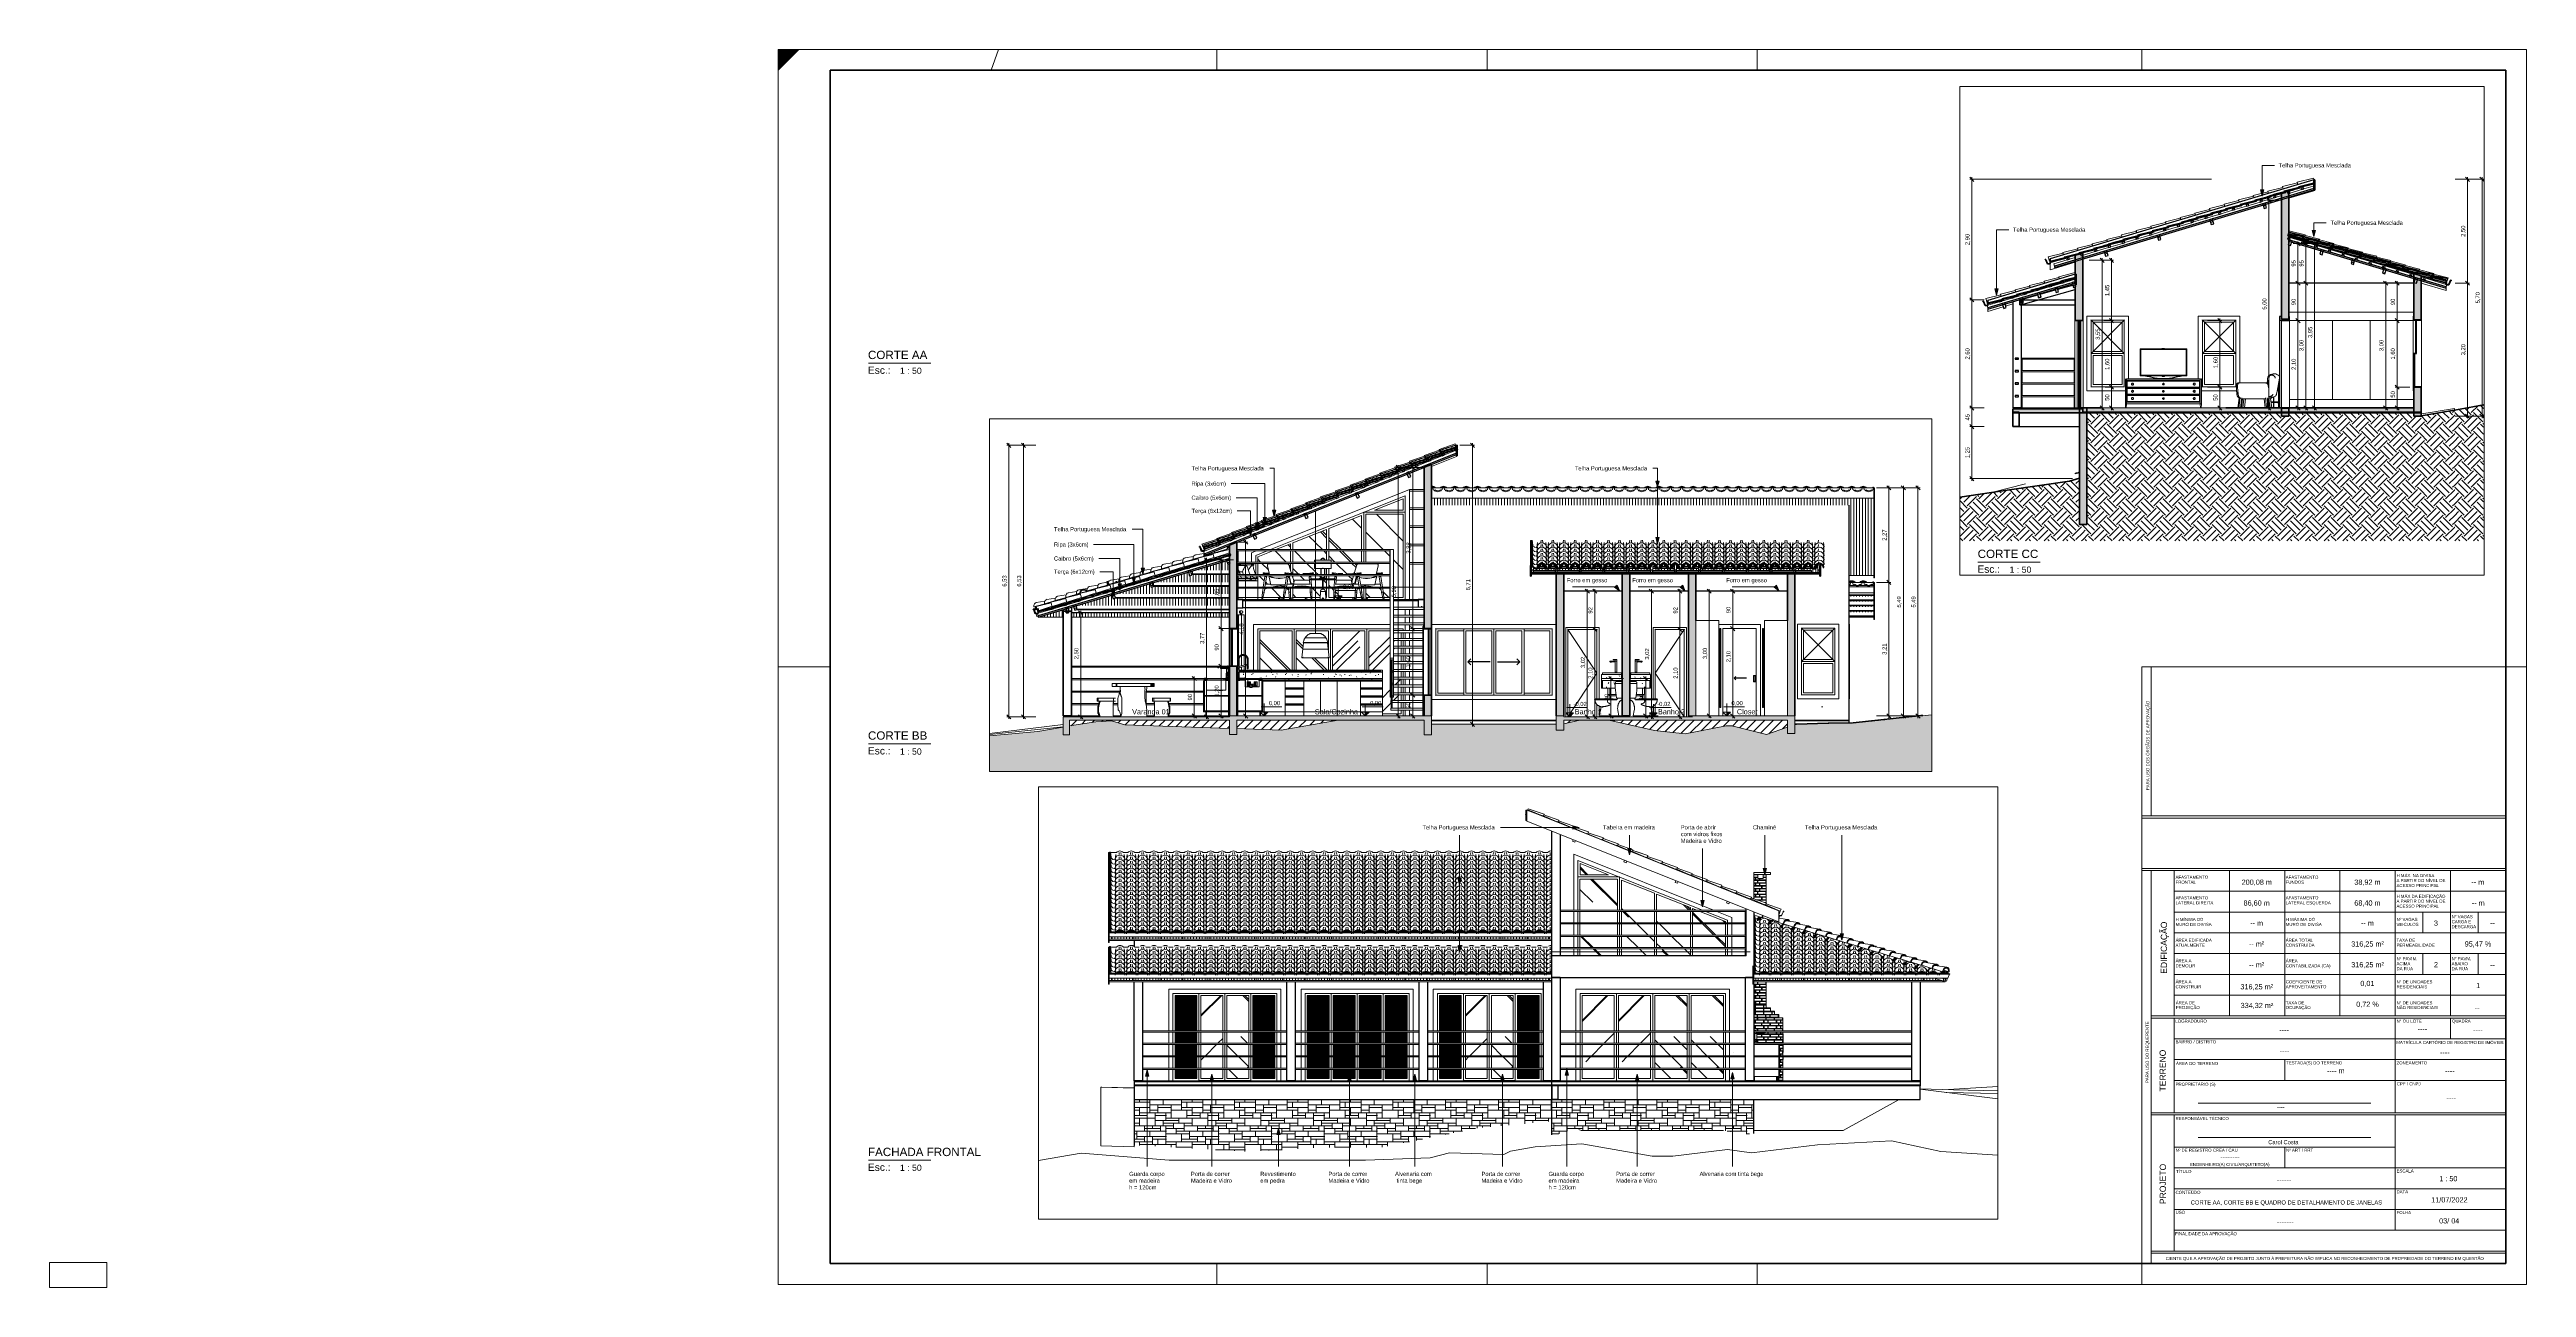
# Paper-space layout 'Layout1' of a CAD drawing. Header units: millimetres. Extents: x -2 to 1189, y -2 to 594.
# The model-space entities are those that its viewports show. They can reach past a viewport. Long polylines and large blocks are cut down to what shows.
import ezdxf

# ---------------------------------------------------------------- set-up
doc = ezdxf.new("R2010")
doc.units = ezdxf.units.MM
doc.linetypes.add('Dash', pattern=[6.35, 3.175, -3.175])
doc.linetypes.add('Overhead', pattern=[3.96875, 2.38125, -1.5875])
for name, color, linetype, lineweight in [('A-ANNO-DIMS', 211, 'Continuous', 9), ('A-ANNO-DIMS-50', 211, 'Continuous', 9), ('A-AREA', 32, 'Continuous', 9), ('A-CLNG', 13, 'Continuous', 9), ('A-DETL-GENF', 92, 'Continuous', 9), ('A-DETL-THIN', 151, 'Continuous', 9), ('A-DOOR', 31, 'Continuous', 9), ('A-DOOR-FRAM', 31, 'Continuous', 9), ('A-DOOR-HDLN', 31, 'Dash', 9), ('A-FLOR', 192, 'Continuous', 25), ('A-FLOR-OVHD', 1, 'Overhead', 9), ('A-FLOR-PATT', 8, 'Continuous', 25), ('A-GENM', 13, 'Continuous', 9), ('A-GLAZ', 151, 'Continuous', 9), ('A-GLAZ-CURT', 52, 'Continuous', 9), ('A-GLAZ-CWMG', 51, 'Continuous', 9), ('A-GLAZ-HDLN', 1, 'Dash', 25), ('A-ROOF', 132, 'Continuous', 9), ('A-ROOF-MCUT', 132, 'Continuous', 40), ('A-ROOF-OTLN', 132, 'Continuous', 9), ('A-ROOF-PATT', 132, 'Continuous', 9), ('A-WALL', 113, 'Continuous', 25), ('A-WALL-PATT', 111, 'Continuous', 25), ('Balaústres', 7, 'Continuous', 9), ('C-BLDG-PADS', 91, 'Continuous', 9), ('C-TOPO', 7, 'Continuous', 9), ('Corrimão', 250, 'Continuous', 25), ('Corrimãos superiores', 7, 'Continuous', 9), ('E-LITE-EQPM', 33, 'Continuous', 9), ('G-ANNO-DIMS', 111, 'Continuous', 9), ('G-ANNO-TEXT', 231, 'Continuous', 9), ('G-ANNO-TTLB', 6, 'Continuous', 9), ('G-ANNO-TTLB-THIN', 151, 'Continuous', 9), ('I-FURN', 30, 'Continuous', 9), ('L-HRDS-IDEN', 13, 'Continuous', 9), ('P-SANR-FIXT', 6, 'Continuous', 9), ('Q-CASE', 31, 'Continuous', 9), ('S-BEAM', 12, 'Continuous', 25), ('S-COLS', 52, 'Continuous', 25), ('S-STRS', 31, 'Continuous', 9)]:
    doc.layers.add(name, color=color, linetype=linetype, lineweight=lineweight)
doc.layers.add('G-ANNO-NPLT', color=191, linetype='Continuous', plot=False)
doc.styles.add('@Arial Unicode MS', font='', dxfattribs={"height": 100})
doc.styles.add('Arial', font='arial.ttf', dxfattribs={"height": 125})
doc.styles.add('Arial_1', font='arial.ttf', dxfattribs={"height": 100})
doc.styles.add('Arial_2', font='arial.ttf', dxfattribs={"width": 0.98, "height": 3})
doc.styles.add('Arial_3', font='arial.ttf', dxfattribs={"height": 1.5})
doc.styles.add('Arial_4', font='arial.ttf', dxfattribs={"width": 0.985, "height": 2})
doc.styles.add('Arial_5', font='arial.ttf', dxfattribs={"height": 2.5})
doc.styles.add('Arial_6', font='arial.ttf', dxfattribs={"height": 2})
doc.styles.add('Arial_7', font='arial.ttf', dxfattribs={"height": 3.5})
doc.styles.add('Arial_8', font='arial.ttf', dxfattribs={"height": 3})
doc.styles.add('Arial_9', font='arial.ttf', dxfattribs={"height": 4})
doc.styles.get('@Arial Unicode MS').set_extended_font_data('@Arial Unicode MS')
doc.dimstyles.new('CRT_-__Metros_-_Linha_de_chamada_3_5_mm', dxfattribs={"dimscale": 304.8, "dimtxt": 100.584485, "dimasz": 0.328084, "dimexe": 0.164042, "dimexo": 0.0625, "dimgap": 0.082021, "dimtad": 1, "dimdec": 0, "dimlfac": 0.1, "dimdsep": 46, "dimtxsty": '@Arial Unicode MS', "dimblk1": 'OBLIQUE', "dimblk2": 'OBLIQUE', "dimsah": 1, "dimcen": 0.09, "dimdle": 0.164042, "dimazin": 0, "dimtfac": 1, "dimtdec": 4, "dimtix": 1, "dimtmove": 0, "dimatfit": 3, "dimfxl": 0.984252, "dimfxlon": 1, "dimtvp": 1, "dimtolj": 1, "dimtzin": 0, "dimarcsym": 2})
doc.dimstyles.new('CRT_-__Metros_-_Linha_de_chamada_3_5_mm_1', dxfattribs={"dimscale": 304.8, "dimtxt": 100.584485, "dimasz": 0.328084, "dimexe": 0.164042, "dimexo": 0.0625, "dimgap": 0.082021, "dimtad": 1, "dimlfac": 0.001, "dimrnd": 0.01, "dimzin": 0, "dimdsep": 46, "dimtxsty": '@Arial Unicode MS', "dimblk1": 'OBLIQUE', "dimblk2": 'OBLIQUE', "dimsah": 1, "dimcen": 0.09, "dimdle": 0.164042, "dimazin": 0, "dimtfac": 1, "dimtdec": 4, "dimtix": 1, "dimtmove": 0, "dimatfit": 3, "dimfxl": 0.984252, "dimfxlon": 1, "dimtvp": 1, "dimtolj": 1, "dimtzin": 0, "dimarcsym": 2})
doc.dimstyles.new('CRT_-__Metros_-_Linha_de_chamada_3_5_mm_2', dxfattribs={"dimscale": 304.8, "dimtxt": 100.584485, "dimasz": 0.328084, "dimexe": 0.164042, "dimexo": 0.0625, "dimgap": 0.082021, "dimtad": 1, "dimlfac": 0.001, "dimrnd": 0.01, "dimzin": 0, "dimdsep": 46, "dimtxsty": '@Arial Unicode MS', "dimblk1": 'OBLIQUE', "dimblk2": 'OBLIQUE', "dimsah": 1, "dimcen": 0.09, "dimdle": 0.164042, "dimazin": 0, "dimtfac": 1, "dimtdec": 4, "dimtix": 1, "dimtmove": 2, "dimatfit": 3, "dimfxl": 0.984252, "dimfxlon": 1, "dimtvp": 1, "dimtolj": 1, "dimtzin": 0, "dimarcsym": 2})
doc.dimstyles.new('CRT_-__Metros_-_Linha_de_chamada_3_5_mm_4', dxfattribs={"dimscale": 304.8, "dimtxt": 100.584485, "dimasz": 0.328084, "dimexe": 0.164042, "dimexo": 0.0625, "dimgap": 0.082021, "dimtad": 1, "dimdec": 0, "dimlfac": 0.1, "dimdsep": 46, "dimtxsty": '@Arial Unicode MS', "dimblk1": 'OBLIQUE', "dimblk2": 'OBLIQUE', "dimsah": 1, "dimcen": 0.09, "dimdle": 0.164042, "dimazin": 0, "dimtfac": 1, "dimtdec": 4, "dimtix": 1, "dimtmove": 2, "dimatfit": 3, "dimfxl": 0.984252, "dimfxlon": 1, "dimtvp": 1, "dimtolj": 1, "dimtzin": 0, "dimarcsym": 2})
pattern_1 = [(0, (-627.43, 2115.08), (406.4, 101.6), [16.764, -288.036, 16.764, -288.036, -1625.6]), (0, (-627.43, 2115.08), (406.4, 101.6), [-609.6, 16.764, -592.836, 16.764, -288.036, -711.2]), (0, (-627.43, 2115.08), (406.4, 101.6), [-1524, 16.764, -186.436, 16.764, -491.236]), (120, (-475.03, 2165.88), (-291.1882, 301.1527), [16.764, -288.036, 16.764, -288.036, -1625.6]), (120, (-475.03, 2165.88), (-291.1882, 301.1527), [-609.6, 16.764, -592.836, 16.764, -288.036, -711.2]), (120, (-475.03, 2165.88), (-291.1882, 301.1527), [-1524, 16.764, -186.436, 16.764, -491.236]), (240, (-424.23, 2369.08), (-115.2118, -402.7527), [16.764, -288.036, 16.764, -288.036, -1625.6]), (240, (-424.23, 2369.08), (-115.2118, -402.7527), [-609.6, 16.764, -592.836, 16.764, -288.036, -711.2]), (240, (-424.23, 2369.08), (-115.2118, -402.7527), [-1524, 16.764, -186.436, 16.764, -491.236])]
pattern_2 = [(216.87, (-525.83, 2369.08), (761.9991, 508.00136), [127, -1143]), (206.565, (-373.43, 2292.88), (-254.0006, -253.9997), [283.981, -283.981]), (198.435, (-373.43, 2165.88), (-507.99976, -254.0006), [160.644, -642.575])]
pattern_3 = [(135, (-4814.6, 3000), (-969.87, 2586.3), [17145, -2286, 5715, -1143]), (135, (-6334.8, 3571.5), (1883.16, 266.7), [3429, -377.2, 6858, -857.25]), (135, (-5386.1, 3971.55), (-3661.25, 4744.27), [9144, -1600.2, 4572, -1143])]
pattern_4 = [(45, (12470.56, 2115.08), (0, 449.013), [317.5, -317.5]), (45, (12554.75, 2030.9), (0, 449.013), [317.5, -317.5]), (45, (12638.94, 1946.7), (0, 449.013), [317.5, -317.5]), (135, (12470.56, 2171.2), (-449.013, 3e-14), [317.5, -317.5]), (135, (12554.75, 2255.4), (-449.013, 3e-14), [317.5, -317.5]), (135, (12638.94, 2339.6), (-449.013, 3e-14), [317.5, -317.5])]
pattern_5 = [(0, (37003, 0), (0, 1270), [952.5, -317.5]), (0, (37003, 63.5), (0, 1270), [0, -381, 381, -190.5, -317.5]), (0, (37003, 63.5), (0, 1270), [-952.5, 317.5, 0]), (0, (37003, 127), (0, 1270), [0, -571.5, 698.5, 0]), (0, (37003, 190.5), (0, 1270), [571.5, -698.5]), (0, (37003, 254), (0, 1270), [0, -254, 1016, 0]), (0, (37003, 317.5), (0, 1270), [444.5, -317.5, 381, -127]), (0, (37447.5, 381), (0, 1270), [1016, -254]), (0, (36939.5, 444.5), (0, 1270), [698.5, -571.5]), (0, (36749, 508), (0, 1270), [571.5, -698.5]), (0, (37003, 571.5), (0, 1270), [1016, -254]), (0, (37003, 635), (0, 1270), [0, -508, 317.5, -190.5, -254]), (0, (37003, 635), (0, 1270), [-1016, 254, 0]), (0, (37638, 698.5), (0, 1270), [762, -508]), (0, (37130, 762), (0, 1270), [508, -254, 190.5, -317.5]), (0, (37384, 825.5), (0, 1270), [508, -190.5, 317.5, -254]), (0, (37892, 889), (0, 1270), [762, -508]), (0, (37384, 952.5), (0, 1270), [508, -762]), (0, (37638, 1016), (0, 1270), [571.5, -698.5]), (0, (37638, 1079.5), (0, 1270), [0, -381, 889, 0]), (0, (37257, 1143), (0, 1270), [381, -889]), (0, (37638, 1206.5), (0, 1270), [889, -381]), (90, (37003, 508), (-1270, 8e-14), [190.5, -508, 444.5, -127]), (90, (37130, 571.5), (-1270, 8e-14), [317.5, -190.5, 127, -635]), (90, (37193.5, 317.5), (-1270, 8e-14), [127, -1143]), (90, (37257, 190.5), (-1270, 8e-14), [127, -762, 190.5, -190.5]), (90, (37320.5, 444.5), (-1270, 8e-14), [127, -1143]), (90, (37384, 0), (-1270, 8e-14), [190.5, -571.5, 317.5, -190.5]), (90, (37447.5, 254), (-1270, 8e-14), [190.5, -1079.5]), (90, (37511, 571.5), (-1270, 8e-14), [190.5, -63.5, 127, -889]), (90, (37574.5, 63.5), (-1270, 8e-14), [190.5, -1079.5]), (90, (37638, 381), (-1270, 8e-14), [190.5, -63.5, 190.5, -127, -698.5]), (90, (37638, 381), (-1270, 8e-14), [-571.5, 317.5, -381]), (90, (37765, 381), (-1270, 8e-14), [0, -889, 127, -127, -127]), (90, (37765, 381), (-1270, 8e-14), [-1143, 127, 0]), (90, (37828.5, 571.5), (-1270, 8e-14), [127, -1143]), (90, (37892, 127), (-1270, 8e-14), [127, -444.5, 317.5, -381]), (90, (37955.5, 317.5), (-1270, 8e-14), [63.5, -825.5, 190.5, -190.5]), (90, (38019, 381), (-1270, 8e-14), [317.5, -317.5, 190.5, -444.5]), (90, (38082.5, 698.5), (-1270, 8e-14), [190.5, -317.5, 127, -635]), (90, (38146, 254), (-1270, 8e-14), [127, -1143]), (90, (38209.5, 381), (-1270, 8e-14), [127, -381, 190.5, -571.5])]
pattern_6 = [(180, (7944.62, 169.53), (3e-14, 270.937), [193.675, -9.525]), (180, (7944.62, 227.73), (3e-14, 270.937), [193.675, -9.525]), (90, (7944.62, 169.53), (203.2, -1e-14), [58.21, -212.728]), (90, (7750.94, 169.53), (203.2, -1e-14), [58.21, -212.728]), (180, (7792.22, 237.26), (3e-14, 270.937), [193.675, -9.525, 92.075, -9.525]), (180, (7792.22, 295.47), (3e-14, 270.937), [193.675, -9.525, 92.075, -9.525]), (90, (7792.22, 237.26), (304.8, -2e-14), [58.21, -212.73]), (90, (7598.55, 237.26), (304.8, -2e-14), [58.21, -212.73]), (90, (7589.02, 237.26), (304.8, -2e-14), [58.21, -212.73]), (90, (7496.94, 237.26), (304.8, -2e-14), [58.21, -212.73]), (180, (7843.02, 305), (3e-14, 270.937), [193.675, -9.525]), (180, (7843.02, 363.2), (3e-14, 270.937), [193.675, -9.525]), (90, (7843.02, 305), (203.2, -1e-14), [58.21, -212.728]), (90, (7649.35, 305), (203.2, -1e-14), [58.21, -212.728]), (180, (7792.22, 372.73), (3e-14, 270.937), [193.675, -9.525, 92.075, -9.525]), (180, (7792.22, 430.94), (3e-14, 270.937), [193.675, -9.525, 92.075, -9.525]), (90, (7792.22, 372.73), (304.8, -2e-14), [58.21, -212.73]), (90, (7598.55, 372.73), (304.8, -2e-14), [58.21, -212.73]), (90, (7589.02, 372.73), (304.8, -2e-14), [58.21, -212.73]), (90, (7496.94, 372.73), (304.8, -2e-14), [58.21, -212.73])]
pattern_7 = [(135, (4814.6, 3000), (-969.87, 2586.3), [17145, -2286, 5715, -1143]), (135, (3294.4, 3571.5), (1883.16, 266.7), [3429, -377.2, 6858, -857.25]), (135, (4243.1, 3971.55), (-3661.25, 4744.27), [9144, -1600.2, 4572, -1143])]
pattern_8 = [(216.87, (11811.774, 2309.08), (761.9991, 508.00136), [127, -1143]), (206.565, (11964.17, 2232.88), (-254.0006, -253.9997), [283.981, -283.981]), (198.435, (11964.17, 2105.88), (-507.9998, -254.0006), [160.644, -642.575])]
pattern_9 = [(45, (55688.8, 2055.08), (0, 449.013), [317.5, -317.5]), (45, (55773, 1970.9), (0, 449.013), [317.5, -317.5]), (45, (55857.17, 1886.7), (0, 449.013), [317.5, -317.5]), (135, (55688.8, 2111.2), (-449.013, 3e-14), [317.5, -317.5]), (135, (55773, 2195.4), (-449.013, 3e-14), [317.5, -317.5]), (135, (55857.17, 2279.6), (-449.013, 3e-14), [317.5, -317.5])]

# ---------------------------------------------------------------- blocks, each defined once
blk = doc.blocks.new('CRT_ANO_Folha Creative - A1-4271903-CORTE AA_ CORTE BB_ FACHADA FRONTAL')
at = {"layer": 'G-ANNO-TTLB'}
blk.add_hatch(color=256, dxfattribs=at).paths.add_polyline_path([(348.5, 584), (348.5, 594), (358.5, 594)])
for p, q in [((348.5, 584), (358.5, 594)), ((358.5, 594), (348.5, 594)), ((348.5, 594), (348.5, 584)), ((1004.5, 297), (1179.5, 297)), ((1004.5, 10), (1004.5, 297)), ((1009, 297), (1009, 225.3)), ((1179.5, 297), (1179.5, 10)), ((1004.5, 225.3), (1179.5, 225.3)), ((1004.5, 224.3), (1179.5, 224.3)), ((1004.5, 200.1), (1179.5, 200.1)), ((1004.5, 199.1), (1179.5, 199.1)), ((1009, 10), (1009, 199.1)), ((1020, 199.1), (1020, 129.1)), ((1046.6, 199.1), (1046.6, 129.1)), ((1073.2, 199.1), (1073.2, 129.1)), ((1099.7, 199.1), (1099.7, 129.1)), ((1126.3, 199.1), (1126.3, 129.1)), ((1152.9, 199.1), (1152.9, 129.1)), ((1020, 189.1), (1179.5, 189.1)), ((1020, 179.1), (1179.5, 179.1)), ((1139.6, 179.1), (1139.6, 169.1)), ((1166.2, 179.1), (1166.2, 169.1)), ((1020, 169.1), (1179.5, 169.1)), ((1020, 159.1), (1179.5, 159.1)), ((1139.6, 159.1), (1139.6, 149.1)), ((1166.2, 159.1), (1166.2, 149.1)), ((1020, 149.1), (1179.5, 149.1)), ((1020, 139.1), (1179.5, 139.1)), ((1009, 129.1), (1179.5, 129.1)), ((1009, 128.1), (1179.5, 128.1)), ((1020, 128.1), (1020, 82.5)), ((1126.3, 128.1), (1126.3, 82.5)), ((1152.9, 128.1), (1152.9, 118.1)), ((1020, 118.1), (1179.5, 118.1)), ((1020, 108.1), (1179.5, 108.1)), ((1073.2, 108.1), (1073.2, 98.1)), ((1179.5, 98.1), (1020, 98.1)), ((1031.6, 87.1), (1114.7, 87.1)), ((1009, 82.5), (1179.5, 82.5)), ((1009, 81.5), (1179.5, 81.5)), ((1020, 16), (1020, 81.5)), ((1126.3, 81.5), (1126.3, 26)), ((1020, 66), (1126.3, 66)), ((1031.6, 70.6), (1114.7, 70.6)), ((1073.2, 66), (1073.2, 56)), ((1020, 56), (1179.5, 56)), ((1020, 46), (1179.5, 46)), ((1020, 36), (1179.5, 36)), ((1020, 26), (1179.5, 26)), ((1009, 16), (1179.5, 16)), ((1009, 15), (1179.5, 15)), ((1179.5, 10), (1004.5, 10))]:
    blk.add_line(p, q, dxfattribs=at)
at = {"layer": 'G-ANNO-TTLB', "lineweight": 35}
for p, q in [((373.5, 10), (373.5, 584)), ((373.5, 584), (1179.5, 584)), ((1179.5, 584), (1179.5, 10)), ((1179.5, 10), (373.5, 10))]:
    blk.add_line(p, q, dxfattribs=at)
at = {"layer": 'G-ANNO-TTLB-THIN'}
for p, q in [((348.5, 594), (1189.5, 594)), ((348.5, 0), (348.5, 594)), ((454.5, 594), (450.9, 584)), ((559.5, 594), (559.5, 584)), ((689.5, 594), (689.5, 584)), ((819.5, 594), (819.5, 584)), ((1004.5, 594), (1004.5, 584)), ((1189.5, 594), (1189.5, 0)), ((348.5, 297), (373.5, 297)), ((1179.5, 297), (1189.5, 297)), ((559.5, 10), (559.5, 0)), ((689.5, 10), (689.5, 0)), ((819.5, 10), (819.5, 0)), ((1004.5, 10), (1004.5, 0)), ((1189.5, 0), (348.5, 0))]:
    blk.add_line(p, q, dxfattribs=at)
at = {"layer": 'G-ANNO-TTLB', "attachment_point": 1, "rotation": 90}
for s, insert, char_height, width, style in [('PARA USO DOS ÓRGÃOS DE APROVAÇÃO', (1006.6, 237.7), 1.5, 52.43, 'Arial_3'), ('EDIFICAÇÃO', (1013.6, 149.4), 3, 30.798, 'Arial_2'), ('PARA USO DO REQUERENTE', (1006.3, 96.8), 1.5, 36.076, 'Arial_3'), ('TERRENO', (1013, 92.8), 3, 24.67, 'Arial_2'), ('PROJETO', (1013.1, 38.6), 3, 23.884, 'Arial_2')]:
    blk.add_mtext(s, dxfattribs=dict(at, insert=insert, char_height=char_height, width=width, style=style))
at = {"layer": 'G-ANNO-TTLB', "attachment_point": 1}
for s, insert, char_height, width, style in [('AFASTAMENTO', (1020.7, 196.6), 1.5, 19.08, 'Arial_3'), ('FRONTAL', (1020.7, 194.2), 1.5, 11.945, 'Arial_3'), ('AFASTAMENTO', (1073.7, 196.6), 1.5, 19.08, 'Arial_3'), ('FUNDOS', (1073.7, 194.2), 1.5, 10.823, 'Arial_3'), ('A PARTIR DO NÍVEL DE', (1127, 195), 1.5, 28.62, 'Arial_3'), ('ACESSO PRINCIPAL', (1127, 192.6), 1.5, 24.772, 'Arial_3'), ('H MÁX. NA DIVISA', (1127, 197.4), 1.5, 22.127, 'Arial_3'), ('AFASTAMENTO', (1020.7, 186.7), 1.5, 19.08, 'Arial_3'), ('LATERAL DIREITA', (1020.7, 184.3), 1.5, 22.046, 'Arial_3'), ('AFASTAMENTO', (1073.7, 186.7), 1.5, 19.08, 'Arial_3'), ('LATERAL ESQUERDA', (1073.7, 184.3), 1.5, 26.295, 'Arial_3'), ('A PARTIR DO NÍVEL DE ', (1127, 185.1), 1.5, 29.342, 'Arial_3'), ('ACESSO PRINCIPAL', (1127, 182.7), 1.5, 24.772, 'Arial_3'), ('H MÁX DA EDIFICAÇÃO', (1127, 187.4), 1.5, 28.7, 'Arial_3'), ('H MÍNIMA DO ', (1020.7, 176.3), 1.5, 17.156, 'Arial_3'), ('MURO DE DIVISA', (1020.7, 173.9), 1.5, 21.165, 'Arial_3'), ('H MÁXIMA DO', (1073.7, 176.3), 1.5, 17.236, 'Arial_3'), ('MURO DE DIVISA', (1073.7, 173.9), 1.5, 21.165, 'Arial_3'), ('VEICULOS', (1127, 173.9), 1.5, 12.907, 'Arial_3'), ('Nº VAGAS', (1127, 176.3), 1.5, 12.266, 'Arial_3'), ('CARGA E', (1153.5, 175.2), 1.5, 11.464, 'Arial_3'), ('N° VAGAS', (1153.5, 177.6), 1.5, 12.346, 'Arial_3'), ('DESCARGA', (1153.5, 172.8), 1.5, 14.27, 'Arial_3'), ('ÁREA EDIFICADA', (1020.7, 166.3), 1.5, 21.245, 'Arial_3'), ('ATUALMENTE', (1020.7, 163.9), 1.5, 17.076, 'Arial_3'), ('ÁREA A', (1020.7, 156.4), 1.5, 9.3, 'Arial_3'), ('ÁREA TOTAL', (1073.7, 166.3), 1.5, 15.793, 'Arial_3'), ('ÁREA ', (1073.7, 156.4), 1.5, 7.616, 'Arial_3'), ('CONSTRUÍDA', (1073.7, 163.9), 1.5, 16.835, 'Arial_3'), ('ACIMA', (1127, 155), 1.5, 8.097, 'Arial_3'), ('TAXA DE', (1127, 166.3), 1.5, 10.823, 'Arial_3'), ('PERMEABILIDADE', (1127, 163.9), 1.5, 22.367, 'Arial_3'), ('N° PAVIM.', (1127, 157.4), 1.5, 12.266, 'Arial_3'), ('ABAIXO', (1153.5, 155), 1.5, 9.46, 'Arial_3'), ('N° PAVM.', (1153.5, 157.4), 1.5, 11.544, 'Arial_3'), ('ÁREA A ', (1020.7, 146.3), 1.5, 10.021, 'Arial_3'), ('CONSTRUIR', (1020.7, 143.9), 1.5, 15.152, 'Arial_3'), ('DEMOLIR', (1020.7, 154), 1.5, 11.705, 'Arial_3'), ('APROVEITAMENTO', (1073.7, 143.9), 1.5, 23.73, 'Arial_3'), ('CONTABILIZADA (CA)', (1073.7, 154), 1.5, 26.295, 'Arial_3'), ('COEFICIENTE DE', (1073.7, 146.3), 1.5, 21.405, 'Arial_3'), ('DA RUA', (1127, 152.6), 1.5, 9.62, 'Arial_3'), ('N° DE UNIDADES', (1127, 146.3), 1.5, 21.004, 'Arial_3'), ('RESIDENCIAIS', (1127, 143.9), 1.5, 17.958, 'Arial_3'), ('DA RUA', (1153.5, 152.6), 1.5, 9.62, 'Arial_3'), ('ÁREA DE', (1020.8, 136.2), 1.5, 11.143, 'Arial_3'), ('PROJEÇÃO', (1020.8, 133.9), 1.5, 14.03, 'Arial_3'), ('TAXA DE', (1073.7, 136.2), 1.5, 10.823, 'Arial_3'), ('OCUPAÇÃO', (1073.7, 133.9), 1.5, 14.591, 'Arial_3'), ('N° DE UNIDADES', (1127, 136.2), 1.5, 21.004, 'Arial_3'), ('NÃO RESIDENCIAIS', (1127, 133.9), 1.5, 24.211, 'Arial_3'), ('LOGRADOURO', (1020.6, 127.4), 1.5, 18.519, 'Arial_3'), ('N° OU LOTE', (1127, 127.4), 1.5, 14.831, 'Arial_3'), ('QUADRA', (1153.7, 127.4), 1.5, 10.903, 'Arial_3'), ('BAIRRO / DISTRITO', (1020.7, 117.4), 1.5, 23.81, 'Arial_3'), ('ÁREA DO TERRENO', (1020.9, 107), 1.5, 24.612, 'Arial_3'), ('TESTADA(S) DO TERRENO', (1073.9, 107.3), 1.5, 32.789, 'Arial_3'), ('MATRÍCULA CARTÓRIO DE REGISTRO DE IMÓVEIS', (1126.9, 117.1), 1.5, 62.852, 'Arial_3'), ('ZONEAMENTO', (1127, 107.3), 1.5, 18.038, 'Arial_3'), ('PROPRIETÁRIO (S)', (1020.7, 97), 1.5, 23.409, 'Arial_3'), ('CPF / CNPJ', (1127.2, 97.2), 1.5, 13.949, 'Arial_3'), ('RESPONSÁVEL TÉCNICO', (1020.7, 80.5), 1.5, 31.105, 'Arial_3'), ('Nº DE REGISTRO CREA / CAU', (1020.7, 65.3), 1.5, 36.397, 'Arial_3'), ('Carol Costa', (1065.3, 69.4), 2, 18.004, 'Arial_4'), ('Nº ART / RRT', (1073.8, 65.3), 1.5, 15.954, 'Arial_3'), ('TÍTULO', (1020.9, 55), 1.5, 9.059, 'Arial_3'), ('ENGENHEIRO(A) CIVIL/ARQUITETO(A)', (1027.6, 58.4), 1.5, 46.738, 'Arial_3'), ('ESCALA', (1127, 55.3), 1.5, 10.021, 'Arial_3'), ('CONTEÚDO', (1020.7, 45), 1.5, 14.591, 'Arial_3'), ('DATA', (1127, 45.3), 1.5, 6.734, 'Arial_3'), ('FINALIDADE DA APROVAÇÃO', (1020.5, 25.1), 1.5, 36.156, 'Arial_3'), ('USO', (1020.7, 35.4), 1.5, 5.532, 'Arial_3'), ('FOLHA', (1127, 35.3), 1.5, 8.578, 'Arial_3'), ('CIENTE QUE A APROVAÇÃO DE PROJETO JUNTO À PREFEITURA NÃO IMPLICA NO RECONHECIMENTO DE PROPRIEDADE DO TERRENO EM QUESTÃO', (1016, 13.2), 1.5, 186.232, 'Arial_3')]:
    blk.add_mtext(s, dxfattribs=dict(at, insert=insert, char_height=char_height, width=width, style=style))
blk = doc.blocks.new('Viewport - Título Horizontal-913277-CORTE AA_ CORTE BB_ FACHADA FRONTAL')
at = {"layer": 'G-ANNO-TTLB'}
blk.add_line((4.2, 0.2), (34.2, 0.2), dxfattribs=at)
at = {"layer": 'G-ANNO-TTLB', "insert": (4, -1.4), "char_height": 3.5, "width": 13.468, "attachment_point": 1, "style": 'Arial_7'}
blk.add_mtext('Esc.:', dxfattribs=at)
blk = doc.blocks.new('Janela basculante e folha fixa - 80 x 160 cm-4197805-B')
at = {"layer": 'A-GLAZ'}
for p, q in [((7665.4, 2410), (7655.4, 2410)), ((7665.4, 610), (7665.4, 2410)), ((7655.4, 610), (7665.4, 610))]:
    blk.add_line(p, q, dxfattribs=at)
blk = doc.blocks.new('CRT_GAB_COZ_Bancada com cuba - Bancada em U-4227795-B')
at = {"layer": 'Q-CASE'}
h = blk.add_hatch(dxfattribs=at)
h.set_pattern_fill('FP_11', color=256, style=0, pattern_type=2)
h.set_pattern_definition(pattern_1)
h.paths.add_polyline_path([(-6111.6, 1100), (-3562.6, 1100), (-3562.6, 1250), (-7006.8, 1249.7), (-7006.8, 1108.5), (-7003.1, 1108.5), (-7003.1, 1100), (-6896.6, 1100), (-6896.6, 1102), (-6879.6, 1102), (-6879.3, 1102), (-6513.9, 1101.5), (-6513.6, 1102), (-6496.6, 1102), (-6496.6, 1100), (-6288.7, 1100)])
h.paths.add_polyline_path([(-7042.4, 1108.5), (-7042.4, 1250), (-7045.6, 1249.7), (-7045.6, 1108.5)])
h = blk.add_hatch(dxfattribs=at)
h.set_pattern_fill('FP_11', color=256, style=0, pattern_type=2)
h.set_pattern_definition(pattern_1)
h.paths.add_polyline_path([(-3565.6, 1070), (-3562.6, 1070), (-3562.6, 1100), (-6464.6, 1100), (-6464.6, 1070), (-3631.8, 1070)])
at = {"layer": 'Q-CASE', "color": 55}
for p, q in [((-7036.1, 1557), (-7036.1, 1417.8)), ((-7013.1, 1417.8), (-7013.1, 1557)), ((-6817.1, 1557), (-6817.1, 1449.8)), ((-6794.1, 1449.8), (-6794.1, 1557)), ((-6817.6, 1442.8), (-7009.4, 1391.4)), ((-6819.9, 1447.8), (-6819.9, 1393.8)), ((-6794.1, 1449.8), (-6817.1, 1449.8)), ((-6791.3, 1393.8), (-6791.3, 1447.8)), ((-7042.4, 1417.8), (-7042.4, 1400.9)), ((-7042.4, 1417.8), (-7024.6, 1417.8)), ((-7024.6, 1417.8), (-7006.8, 1417.8)), ((-7009.4, 1360.4), (-6817.8, 1411.7)), ((-7006.8, 1400.9), (-7006.8, 1417.8)), ((-7042.4, 1400.9), (-7024.6, 1400.9)), ((-7042.4, 1400.1), (-7042.4, 1355.4)), ((-7042.4, 1400.1), (-7024.6, 1400.1)), ((-7039, 1400.9), (-7039, 1400.1)), ((-7024.6, 1400.9), (-7006.8, 1400.9)), ((-7024.6, 1400.1), (-7006.8, 1400.1)), ((-7010.2, 1400.1), (-7010.2, 1400.9)), ((-7006.8, 1355.4), (-7006.8, 1400.1)), ((-6791.3, 1393.8), (-6819.9, 1393.8)), ((-6819.9, 1393), (-6819.9, 1337.1)), ((-6791.3, 1393), (-6819.9, 1393)), ((-6818.9, 1393.8), (-6818.9, 1393)), ((-6792.3, 1393), (-6792.3, 1393.8)), ((-6791, 1383.2), (-6792, 1383.2)), ((-6792, 1372), (-6792, 1382.8)), ((-6791.3, 1337.1), (-6791.3, 1393)), ((-6792, 1371.7), (-6791, 1371.7)), ((-7042.4, 1355.4), (-7024.6, 1355.4)), ((-7042.4, 1354.6), (-7042.4, 1329.8)), ((-7042.4, 1354.6), (-7006.8, 1354.6)), ((-7039, 1355.4), (-7039, 1329)), ((-7024.6, 1355.4), (-7006.8, 1355.4)), ((-7010.2, 1329), (-7010.2, 1355.4)), ((-7006.8, 1329.8), (-7006.8, 1354.6)), ((-6791.3, 1337.1), (-6819.9, 1337.1)), ((-7006.8, 1329.8), (-7042.4, 1329.8)), ((-7042.4, 1329), (-7042.4, 1108.5)), ((-7042.4, 1329), (-7024.6, 1329)), ((-7024.6, 1329), (-7006.8, 1329)), ((-7006.8, 1108.5), (-7006.8, 1329)), ((-7045.6, 1250), (-7042.4, 1250)), ((-7006.8, 1250), (-3562.6, 1250)), ((-3562.6, 1100), (-3562.6, 1250)), ((-7045.8, 1108.5), (-7024.6, 1108.5)), ((-7024.6, 1108.5), (-7003.1, 1108.5)), ((-7002, 1100), (-7002, 1108.5)), ((-6879.6, 1102), (-6871.6, 1102)), ((-6877.1, 1100), (-6877.1, 1080)), ((-6877.1, 1100), (-6862.1, 1100)), ((-6521.6, 1102), (-6871.6, 1102)), ((-6862.1, 1100), (-6531.1, 1100)), ((-6531.1, 1100), (-6516.1, 1100)), ((-6521.6, 1102), (-6513.6, 1102)), ((-6516.1, 1080), (-6516.1, 1100)), ((-6464.6, 1100), (-3562.6, 1100)), ((-3562.6, 1070), (-3562.6, 1100)), ((-6861.6, 1080), (-6838.6, 1080)), ((-6838.6, 1080), (-6814.8, 1080)), ((-6814.8, 1080), (-6801.7, 1080)), ((-6531.7, 1080), (-6802.3, 1080)), ((-6801.7, 1080), (-6802.3, 1080)), ((-6801.7, 1078), (-6801.7, 1080)), ((-6801.7, 920.9), (-6801.7, 1078)), ((-6443.6, 1070), (-6444.6, 1070)), ((-5903.6, 1070), (-5905.6, 1070)), ((-5453.6, 1070), (-5455.6, 1070)), ((-5053.6, 1070), (-5055.6, 1070)), ((-4653.6, 1070), (-4655.6, 1070)), ((-4093.6, 1070), (-4095.6, 1070)), ((-3562.6, 1070), (-3565.6, 1070)), ((-6814.6, 1018), (-6814.6, 925)), ((-6814.6, 1018), (-6813.6, 1018)), ((-6813.6, 1018), (-6812.6, 1018)), ((-6812.6, 925), (-6812.6, 1018)), ((-6783.2, 1018), (-6783.2, 925)), ((-6783.2, 1018), (-6781.2, 1018)), ((-6781.2, 925), (-6781.2, 1018)), ((-6778.6, 1018), (-6778.6, 925)), ((-6778.6, 1018), (-6777.6, 1018)), ((-6777.6, 1018), (-6776.6, 1018)), ((-6776.6, 925), (-6776.6, 1018)), ((-6749.6, 1022), (-6766.6, 1022)), ((-6766.6, 1018), (-6749.6, 1018)), ((-6758.7, 1018), (-6758.7, 938.8)), ((-6758.7, 1018), (-6756.7, 1018)), ((-6756.7, 940.2), (-6756.7, 1018)), ((-6749.6, 1022), (-6749.6, 1021.9)), ((-6749.6, 1018), (-6749.6, 1022)), ((-6749.6, 1021.9), (-6749.6, 1020)), ((-6749.6, 1020), (-6749.6, 1018.1)), ((-6749.6, 1018.1), (-6749.6, 1018)), ((-6744.6, 1012.9), (-6744.6, 972.9)), ((-6740.6, 972.9), (-6740.6, 1012.9)), ((-6652.7, 1012.9), (-6652.7, 972.9)), ((-6648.7, 972.9), (-6648.7, 1012.9)), ((-6643.6, 1022), (-6643.6, 1018)), ((-6643.6, 1021.9), (-6643.6, 1022)), ((-6626.6, 1022), (-6643.6, 1022)), ((-6643.6, 1020), (-6643.6, 1021.9)), ((-6643.6, 1018.1), (-6643.6, 1020)), ((-6643.6, 1018), (-6643.6, 1018.1)), ((-6643.6, 1018), (-6626.6, 1018)), ((-6636.6, 1018), (-6636.6, 925)), ((-6636.6, 1018), (-6634.6, 1018)), ((-6634.6, 925), (-6634.6, 1018)), ((-6616.6, 1018), (-6616.6, 925)), ((-6616.6, 1018), (-6615.6, 1018)), ((-6615.6, 1018), (-6614.6, 1018)), ((-6614.6, 925), (-6614.6, 1018)), ((-6612.1, 1018), (-6612.1, 925)), ((-6612.1, 1018), (-6610.1, 1018)), ((-6610.1, 925), (-6610.1, 1018)), ((-6580.5, 1018), (-6580.5, 925)), ((-6580.5, 1018), (-6579.5, 1018)), ((-6579.5, 1018), (-6578.5, 1018)), ((-6578.5, 925), (-6578.5, 1018)), ((-6657.8, 967.9), (-6735.5, 967.9)), ((-6735.5, 963.9), (-6657.8, 963.9)), ((-6695.6, 964), (-6695.6, 925)), ((-6695.3, 964), (-6694.6, 964)), ((-6694.6, 964), (-6693.9, 964)), ((-6693.6, 925), (-6693.6, 964)), ((-6656.6, 964), (-6656.6, 925)), ((-6656.6, 964), (-6655.6, 964)), ((-6655.6, 964), (-6654.7, 964)), ((-6654.6, 925), (-6654.6, 964)), ((-6716.7, 941.9), (-6755.4, 941.9)), ((-6760.4, 939.3), (-6771.8, 922.7)), ((-6770.2, 921.6), (-6758.7, 938.2)), ((-6758.7, 938.5), (-6758.7, 925)), ((-6756.7, 925), (-6756.7, 939.5)), ((-6755.4, 939.9), (-6716.7, 939.9)), ((-6713.4, 938.2), (-6701.9, 921.6)), ((-6700.3, 922.7), (-6711.8, 939.3)), ((-6775.1, 921), (-6808.6, 921)), ((-6808.6, 919), (-6775.1, 919)), ((-6801.7, 900), (-6801.7, 919.2)), ((-6584.5, 921), (-6697, 921)), ((-6697, 919), (-6584.5, 919)), ((-6800.7, 907), (-6800.7, 901.6)), ((-6800.5, 907), (-6799.6, 907)), ((-6798.6, 915.5), (-6798.6, 907)), ((-6796.6, 907), (-6796.6, 915.5)), ((-6795.7, 907), (-6794.7, 907)), ((-6794.5, 901.6), (-6794.5, 907)), ((-6598.7, 907), (-6598.7, 901.6)), ((-6598.5, 907), (-6597.6, 907)), ((-6596.6, 915.5), (-6596.6, 907)), ((-6594.6, 907), (-6594.6, 915.5)), ((-6593.7, 907), (-6592.7, 907)), ((-6592.5, 901.6), (-6592.5, 907)), ((-6756.9, 898), (-6756.9, 895)), ((-6756.9, 895), (-6756.9, 883)), ((-6754.9, 883), (-6754.9, 895)), ((-6754.9, 895), (-6754.5, 895)), ((-6754.5, 895), (-6754.5, 883)), ((-6748.2, 883), (-6748.2, 895)), ((-6748.2, 895), (-6747.5, 895)), ((-6748.2, 895), (-6747.5, 895)), ((-6747.5, 895), (-6747.5, 883)), ((-6738, 883), (-6738, 895)), ((-6738, 895), (-6737.1, 895)), ((-6737.3, 895), (-6737.3, 885)), ((-6737.1, 895), (-6737.1, 883)), ((-6725.9, 895), (-6726.4, 895)), ((-6726.4, 883), (-6726.4, 895)), ((-6726.4, 895), (-6725.9, 895)), ((-6725.9, 895), (-6726.4, 895)), ((-6726.4, 895), (-6725.9, 895)), ((-6725.9, 895), (-6725.4, 895)), ((-6725.4, 895), (-6725.9, 895)), ((-6725.9, 895), (-6725.4, 895)), ((-6725.4, 895), (-6725.9, 895)), ((-6725.4, 895), (-6725.4, 883)), ((-6714.8, 883), (-6714.8, 895)), ((-6714.8, 895), (-6713.9, 895)), ((-6714.6, 885), (-6714.6, 895)), ((-6713.9, 895), (-6713.9, 883)), ((-6704.4, 883), (-6704.4, 895)), ((-6704.4, 895), (-6703.7, 895)), ((-6704.4, 895), (-6703.7, 895)), ((-6703.7, 895), (-6703.7, 883)), ((-6697.6, 883), (-6697.6, 895)), ((-6697.6, 895), (-6697.2, 895)), ((-6697.2, 895), (-6697.2, 883)), ((-6695, 883), (-6695, 895)), ((-6694.9, 895), (-6694.9, 898)), ((-6756.9, 883), (-6754.9, 883)), ((-6754.5, 883), (-6748.2, 883)), ((-6747.5, 883), (-6748.2, 883)), ((-6747.5, 883), (-6738, 883)), ((-6737.1, 883), (-6738, 883)), ((-6737.1, 883), (-6726.4, 883)), ((-6726.4, 885), (-6725.9, 885)), ((-6725.9, 883), (-6726.4, 883)), ((-6726.4, 883), (-6725.9, 883)), ((-6725.9, 885), (-6725.5, 885)), ((-6725.9, 883), (-6725.5, 883)), ((-6725.5, 883), (-6725.9, 883)), ((-6725.4, 883), (-6714.8, 883)), ((-6713.9, 883), (-6714.8, 883)), ((-6713.9, 883), (-6704.4, 883)), ((-6703.7, 883), (-6704.4, 883)), ((-6703.7, 883), (-6697.6, 883)), ((-6697.2, 883), (-6695, 883))]:
    blk.add_line(p, q, dxfattribs=at)
at = {"layer": 'Q-CASE', "lineweight": 40}
for p, q in [((-7045.6, 1250), (-7064.6, 1250)), ((-7064.6, 1250), (-7064.6, 1070)), ((-7045.6, 1100), (-7045.6, 1250)), ((-6881.6, 1100), (-7045.6, 1100)), ((-6881.6, 1070), (-6881.6, 1100)), ((-6464.6, 1100), (-6511.6, 1100)), ((-6511.6, 1100), (-6511.6, 1070)), ((-6464.6, 1070), (-6464.6, 1100)), ((-7064.6, 1070), (-6881.6, 1070)), ((-6511.6, 1070), (-6464.6, 1070))]:
    blk.add_line(p, q, dxfattribs=at)
at = {"layer": 'Q-CASE'}
for p, q in [((-6879.6, 1102), (-6896.6, 1102)), ((-6896.6, 1102), (-6896.6, 1100)), ((-6896.6, 1100), (-6881.6, 1100)), ((-6881.6, 1100), (-6881.6, 1078)), ((-6879.6, 1080), (-6879.6, 1102)), ((-6496.6, 1102), (-6513.6, 1102)), ((-6513.6, 1102), (-6513.6, 1080)), ((-6511.6, 1078), (-6511.6, 1100)), ((-6511.6, 1100), (-6496.6, 1100)), ((-6496.6, 1100), (-6496.6, 1102)), ((-6881.6, 1078), (-6863.6, 1078)), ((-6861.6, 1080), (-6879.6, 1080)), ((-6863.6, 1078), (-6863.6, 898)), ((-6861.6, 900), (-6861.6, 1080)), ((-6513.6, 1080), (-6531.7, 1080)), ((-6531.7, 1080), (-6531.7, 900)), ((-6529.7, 898), (-6529.7, 1078)), ((-6529.7, 1078), (-6511.6, 1078)), ((-6871.6, 1070), (-6881.6, 1070)), ((-6863.6, 1070), (-6871.6, 1070)), ((-6797.6, 907), (-6799.6, 907)), ((-6799.6, 907), (-6799.6, 901.6)), ((-6795.7, 907), (-6797.6, 907)), ((-6795.7, 901.6), (-6795.7, 907)), ((-6595.6, 907), (-6597.6, 907)), ((-6597.6, 907), (-6597.6, 901.6)), ((-6593.7, 907), (-6595.6, 907)), ((-6593.7, 901.6), (-6593.7, 907)), ((-6863.6, 898), (-6529.7, 898)), ((-6531.7, 900), (-6861.6, 900))]:
    blk.add_line(p, q, dxfattribs=at)
at = {"layer": 'Q-CASE', "color": 55, "flags": 128}
for points in [[(-6794.1, 1557), (-6794.2, 1561.8), (-6794.5, 1566.7), (-6795, 1571.5), (-6795.7, 1576.3), (-6796.5, 1581), (-6797.6, 1585.8), (-6798.8, 1590.4), (-6800.3, 1595.1), (-6801.9, 1599.6), (-6803.7, 1604.1), (-6805.6, 1608.5), (-6807.8, 1612.9), (-6810.1, 1617.1), (-6812.6, 1621.3), (-6815.2, 1625.3), (-6818.1, 1629.3), (-6821, 1633.1), (-6824.1, 1636.8), (-6827.4, 1640.4), (-6830.8, 1643.8), (-6834.3, 1647.1), (-6838, 1650.3), (-6841.8, 1653.3), (-6845.7, 1656.1), (-6849.7, 1658.8), (-6853.9, 1661.4), (-6858.1, 1663.7), (-6862.4, 1665.9), (-6866.8, 1667.9), (-6871.3, 1669.8), (-6875.8, 1671.4), (-6880.4, 1672.9), (-6885.1, 1674.2), (-6889.8, 1675.3), (-6894.5, 1676.2), (-6899.3, 1677), (-6904.1, 1677.5), (-6909, 1677.8), (-6913.8, 1678), (-6918.6, 1677.9), (-6923.5, 1677.7), (-6928.3, 1677.3), (-6933.1, 1676.7), (-6937.9, 1675.8), (-6942.6, 1674.8), (-6947.3, 1673.6), (-6951.9, 1672.3), (-6956.5, 1670.7), (-6961, 1669), (-6965.5, 1667), (-6969.8, 1664.9), (-6974.1, 1662.6), (-6978.3, 1660.2), (-6982.4, 1657.6), (-6986.3, 1654.8), (-6990.2, 1651.9), (-6993.9, 1648.8), (-6997.5, 1645.6), (-7001, 1642.2), (-7004.3, 1638.7), (-7007.5, 1635.1), (-7010.6, 1631.3), (-7013.5, 1627.5), (-7016.2, 1623.5), (-7018.8, 1619.4), (-7021.2, 1615.2), (-7023.5, 1610.9), (-7025.5, 1606.5), (-7027.4, 1602.1), (-7029.1, 1597.5), (-7030.7, 1592.9), (-7032, 1588.3), (-7033.2, 1583.6), (-7034.1, 1578.8), (-7034.9, 1574.1), (-7035.5, 1569.3), (-7035.9, 1564.4), (-7036.1, 1559.6), (-7036.1, 1557)], [(-7013.1, 1557), (-7013, 1560.9), (-7012.8, 1564.8), (-7012.4, 1568.7), (-7011.9, 1572.6), (-7011.2, 1576.5), (-7010.3, 1580.3), (-7009.3, 1584.1), (-7008.1, 1587.8), (-7006.8, 1591.5), (-7005.4, 1595.2), (-7003.8, 1598.7), (-7002, 1602.3), (-7000.2, 1605.7), (-6998.2, 1609.1), (-6996, 1612.3), (-6993.7, 1615.5), (-6991.3, 1618.6), (-6988.8, 1621.6), (-6986.2, 1624.5), (-6983.4, 1627.3), (-6980.5, 1630), (-6977.6, 1632.5), (-6974.5, 1635), (-6971.3, 1637.3), (-6968.1, 1639.5), (-6964.7, 1641.5), (-6961.3, 1643.4), (-6957.8, 1645.2), (-6954.3, 1646.8), (-6950.6, 1648.3), (-6946.9, 1649.7), (-6943.2, 1650.9), (-6939.4, 1651.9), (-6935.6, 1652.8), (-6931.8, 1653.6), (-6927.9, 1654.2), (-6924, 1654.6), (-6920.1, 1654.9), (-6916.2, 1655), (-6912.3, 1655), (-6908.3, 1654.8), (-6904.4, 1654.4), (-6900.5, 1653.9), (-6896.7, 1653.3), (-6892.8, 1652.4), (-6889, 1651.5), (-6885.3, 1650.4), (-6881.6, 1649.1), (-6877.9, 1647.7), (-6874.3, 1646.1), (-6870.8, 1644.4), (-6867.3, 1642.6), (-6864, 1640.6), (-6860.7, 1638.5), (-6857.4, 1636.2), (-6854.3, 1633.9), (-6851.3, 1631.4), (-6848.4, 1628.8), (-6845.6, 1626), (-6842.8, 1623.2), (-6840.3, 1620.3), (-6837.8, 1617.2), (-6835.4, 1614.1), (-6833.2, 1610.8), (-6831.1, 1607.5), (-6829.2, 1604.1), (-6827.4, 1600.6), (-6825.7, 1597.1), (-6824.2, 1593.5), (-6822.8, 1589.8), (-6821.5, 1586.1), (-6820.4, 1582.3), (-6819.5, 1578.5), (-6818.7, 1574.7), (-6818.1, 1570.8), (-6817.6, 1566.9), (-6817.3, 1563), (-6817.1, 1559.1), (-6817.1, 1557)], [(-6819.9, 1447.8), (-6819.9, 1447.8), (-6819.9, 1447.9), (-6819.9, 1448), (-6819.9, 1448.1), (-6819.9, 1448.2), (-6819.9, 1448.2), (-6819.8, 1448.3), (-6819.8, 1448.4), (-6819.8, 1448.5), (-6819.8, 1448.5), (-6819.7, 1448.6), (-6819.7, 1448.7), (-6819.6, 1448.8), (-6819.6, 1448.8), (-6819.6, 1448.9), (-6819.5, 1449), (-6819.5, 1449), (-6819.4, 1449.1), (-6819.4, 1449.1), (-6819.3, 1449.2), (-6819.2, 1449.3), (-6819.2, 1449.3), (-6819.1, 1449.4), (-6819.1, 1449.4), (-6819, 1449.5), (-6818.9, 1449.5), (-6818.9, 1449.5), (-6818.8, 1449.6), (-6818.7, 1449.6), (-6818.6, 1449.6), (-6818.6, 1449.7), (-6818.5, 1449.7), (-6818.4, 1449.7), (-6818.3, 1449.7), (-6818.3, 1449.7), (-6818.2, 1449.8), (-6818.1, 1449.8), (-6818, 1449.8), (-6817.9, 1449.8), (-6817.9, 1449.8)], [(-6793.3, 1449.8), (-6793.3, 1449.8), (-6793.3, 1449.8), (-6793.4, 1449.8), (-6793.5, 1449.8), (-6793.6, 1449.8), (-6793.7, 1449.8), (-6793.8, 1449.8), (-6793.9, 1449.8), (-6794.1, 1449.8), (-6794.3, 1449.8), (-6794.5, 1449.8), (-6794.7, 1449.8), (-6794.9, 1449.8), (-6795.2, 1449.8), (-6795.5, 1449.8), (-6795.7, 1449.8), (-6796, 1449.8), (-6796.4, 1449.8), (-6796.7, 1449.8), (-6797, 1449.8), (-6797.4, 1449.8), (-6797.8, 1449.8), (-6798.2, 1449.8), (-6798.6, 1449.8), (-6799, 1449.8), (-6799.4, 1449.8), (-6799.8, 1449.8), (-6800.3, 1449.8), (-6800.7, 1449.8), (-6801.2, 1449.8), (-6801.6, 1449.8), (-6802.1, 1449.8), (-6802.6, 1449.8), (-6803, 1449.8), (-6803.5, 1449.8), (-6804, 1449.8), (-6804.5, 1449.8), (-6805, 1449.8), (-6805.5, 1449.8), (-6806, 1449.8), (-6806.5, 1449.8), (-6807, 1449.8), (-6807.4, 1449.8), (-6807.9, 1449.8), (-6808.4, 1449.8), (-6808.9, 1449.8), (-6809.4, 1449.8), (-6809.8, 1449.8), (-6810.3, 1449.8), (-6810.7, 1449.8), (-6811.2, 1449.8), (-6811.6, 1449.8), (-6812, 1449.8), (-6812.4, 1449.8), (-6812.8, 1449.8), (-6813.2, 1449.8), (-6813.6, 1449.8), (-6814, 1449.8), (-6814.3, 1449.8), (-6814.7, 1449.8), (-6815, 1449.8), (-6815.3, 1449.8), (-6815.6, 1449.8), (-6815.9, 1449.8), (-6816.2, 1449.8), (-6816.4, 1449.8), (-6816.6, 1449.8), (-6816.8, 1449.8), (-6817, 1449.8), (-6817.2, 1449.8), (-6817.4, 1449.8), (-6817.5, 1449.8), (-6817.6, 1449.8), (-6817.7, 1449.8), (-6817.8, 1449.8), (-6817.8, 1449.8), (-6817.9, 1449.8), (-6817.9, 1449.8), (-6817.9, 1449.8)], [(-6817.9, 1449.8), (-6817.9, 1449.8), (-6817.9, 1449.8), (-6817.8, 1449.8), (-6817.8, 1449.8), (-6817.7, 1449.8), (-6817.6, 1449.8), (-6817.4, 1449.8), (-6817.3, 1449.8), (-6817.1, 1449.8), (-6816.9, 1449.8), (-6816.7, 1449.8), (-6816.5, 1449.8), (-6816.3, 1449.8), (-6816, 1449.8), (-6815.8, 1449.8)], [(-6795.6, 1449.8), (-6795.3, 1449.8), (-6795.1, 1449.8), (-6794.8, 1449.8), (-6794.6, 1449.8), (-6794.4, 1449.8), (-6794.2, 1449.8), (-6794, 1449.8), (-6793.9, 1449.8), (-6793.7, 1449.8), (-6793.6, 1449.8), (-6793.5, 1449.8), (-6793.4, 1449.8), (-6793.4, 1449.8), (-6793.3, 1449.8), (-6793.3, 1449.8), (-6793.3, 1449.8)], [(-6793.3, 1449.8), (-6793.2, 1449.8), (-6793.2, 1449.8), (-6793.1, 1449.8), (-6793, 1449.7), (-6792.9, 1449.7), (-6792.8, 1449.7), (-6792.8, 1449.7), (-6792.7, 1449.7), (-6792.6, 1449.6), (-6792.5, 1449.6), (-6792.5, 1449.6), (-6792.4, 1449.5), (-6792.3, 1449.5), (-6792.2, 1449.5), (-6792.2, 1449.4), (-6792.1, 1449.4), (-6792.1, 1449.3), (-6792, 1449.3), (-6791.9, 1449.2), (-6791.9, 1449.2), (-6791.8, 1449.1), (-6791.8, 1449), (-6791.7, 1449), (-6791.7, 1448.9), (-6791.6, 1448.8), (-6791.6, 1448.8), (-6791.5, 1448.7), (-6791.5, 1448.6), (-6791.5, 1448.6), (-6791.4, 1448.5), (-6791.4, 1448.4), (-6791.4, 1448.3), (-6791.4, 1448.3), (-6791.4, 1448.2), (-6791.3, 1448.1), (-6791.3, 1448), (-6791.3, 1448), (-6791.3, 1447.9), (-6791.3, 1447.8), (-6791.3, 1447.8)], [(-6791, 1383.2), (-6790.7, 1383.2), (-6790.5, 1383.2), (-6790.3, 1383.1), (-6790, 1383.1), (-6789.8, 1383.1), (-6789.6, 1383), (-6789.4, 1383), (-6789.2, 1382.9), (-6788.9, 1382.8), (-6788.7, 1382.7), (-6788.5, 1382.6), (-6788.3, 1382.5), (-6788.1, 1382.4), (-6787.9, 1382.3), (-6787.7, 1382.2), (-6787.5, 1382.1), (-6787.3, 1381.9), (-6787.2, 1381.8), (-6787, 1381.6), (-6786.8, 1381.4), (-6786.7, 1381.3), (-6786.5, 1381.1), (-6786.4, 1380.9), (-6786.2, 1380.7), (-6786.1, 1380.5), (-6786, 1380.4), (-6785.9, 1380.1), (-6785.8, 1379.9), (-6785.7, 1379.7), (-6785.6, 1379.5), (-6785.5, 1379.3), (-6785.5, 1379.1), (-6785.4, 1378.9), (-6785.3, 1378.6), (-6785.3, 1378.4), (-6785.3, 1378.2), (-6785.2, 1378), (-6785.2, 1377.7), (-6785.2, 1377.5), (-6785.2, 1377.4)], [(-6785.2, 1377.4), (-6785.2, 1377.2), (-6785.2, 1377), (-6785.3, 1376.8), (-6785.3, 1376.5), (-6785.3, 1376.3), (-6785.4, 1376.1), (-6785.4, 1375.9), (-6785.5, 1375.6), (-6785.6, 1375.4), (-6785.7, 1375.2), (-6785.8, 1375), (-6785.9, 1374.8), (-6786, 1374.6), (-6786.1, 1374.4), (-6786.2, 1374.2), (-6786.3, 1374), (-6786.5, 1373.8), (-6786.6, 1373.6), (-6786.8, 1373.5), (-6787, 1373.3), (-6787.1, 1373.2), (-6787.3, 1373), (-6787.5, 1372.9), (-6787.7, 1372.7), (-6787.9, 1372.6), (-6788, 1372.5), (-6788.3, 1372.4), (-6788.5, 1372.3), (-6788.7, 1372.2), (-6788.9, 1372.1), (-6789.1, 1372), (-6789.3, 1371.9), (-6789.5, 1371.9), (-6789.8, 1371.8), (-6790, 1371.8), (-6790.2, 1371.7), (-6790.4, 1371.7), (-6790.7, 1371.7), (-6790.9, 1371.7), (-6791, 1371.7)], [(-6818.6, 1020), (-6818.6, 1020.1), (-6818.6, 1020.2), (-6818.6, 1020.2), (-6818.6, 1020.3), (-6818.6, 1020.4), (-6818.6, 1020.5), (-6818.5, 1020.6), (-6818.5, 1020.6), (-6818.5, 1020.7), (-6818.5, 1020.8), (-6818.4, 1020.9), (-6818.4, 1020.9), (-6818.4, 1021), (-6818.3, 1021.1), (-6818.3, 1021.1), (-6818.2, 1021.2), (-6818.2, 1021.3), (-6818.1, 1021.3), (-6818.1, 1021.4), (-6818, 1021.4), (-6818, 1021.5), (-6817.9, 1021.5), (-6817.8, 1021.6), (-6817.8, 1021.6), (-6817.7, 1021.7), (-6817.6, 1021.7), (-6817.6, 1021.8), (-6817.5, 1021.8), (-6817.4, 1021.8), (-6817.3, 1021.9), (-6817.3, 1021.9), (-6817.2, 1021.9), (-6817.1, 1021.9), (-6817, 1022), (-6817, 1022), (-6816.9, 1022), (-6816.8, 1022), (-6816.7, 1022), (-6816.6, 1022), (-6816.6, 1022)], [(-6816.6, 1018), (-6816.7, 1018), (-6816.8, 1018), (-6816.9, 1018), (-6816.9, 1018), (-6817, 1018), (-6817.1, 1018.1), (-6817.2, 1018.1), (-6817.2, 1018.1), (-6817.3, 1018.1), (-6817.4, 1018.2), (-6817.5, 1018.2), (-6817.5, 1018.2), (-6817.6, 1018.3), (-6817.7, 1018.3), (-6817.7, 1018.3), (-6817.8, 1018.4), (-6817.9, 1018.4), (-6817.9, 1018.5), (-6818, 1018.6), (-6818.1, 1018.6), (-6818.1, 1018.7), (-6818.2, 1018.7), (-6818.2, 1018.8), (-6818.3, 1018.9), (-6818.3, 1018.9), (-6818.3, 1019), (-6818.4, 1019.1), (-6818.4, 1019.1), (-6818.5, 1019.2), (-6818.5, 1019.3), (-6818.5, 1019.4), (-6818.5, 1019.4), (-6818.6, 1019.5), (-6818.6, 1019.6), (-6818.6, 1019.7), (-6818.6, 1019.7), (-6818.6, 1019.8), (-6818.6, 1019.9), (-6818.6, 1020), (-6818.6, 1020)], [(-6816.6, 1022), (-6816.5, 1022), (-6816.3, 1022), (-6816, 1022), (-6815.6, 1022), (-6815.2, 1022), (-6814.7, 1022), (-6814.1, 1022), (-6813.4, 1022), (-6812.7, 1022), (-6811.9, 1022), (-6811, 1022), (-6810, 1022), (-6809, 1022), (-6807.9, 1022), (-6806.7, 1022), (-6805.5, 1022), (-6804.2, 1022), (-6802.9, 1022), (-6801.5, 1022), (-6800, 1022), (-6798.5, 1022), (-6796.9, 1022), (-6795.3, 1022), (-6793.6, 1022), (-6791.9, 1022), (-6790.2, 1022), (-6788.4, 1022), (-6786.6, 1022), (-6784.7, 1022), (-6782.9, 1022), (-6781, 1022), (-6779, 1022), (-6777.1, 1022), (-6775.1, 1022), (-6773.1, 1022), (-6771.2, 1022), (-6769.2, 1022), (-6767.2, 1022), (-6766.6, 1022)], [(-6766.6, 1018), (-6768.6, 1018), (-6770.6, 1018), (-6772.6, 1018), (-6774.6, 1018), (-6776.6, 1018), (-6778.5, 1018), (-6780.4, 1018), (-6782.3, 1018), (-6784.2, 1018), (-6786.1, 1018), (-6787.9, 1018), (-6789.7, 1018), (-6791.5, 1018), (-6793.2, 1018), (-6794.9, 1018), (-6796.5, 1018), (-6798.1, 1018), (-6799.6, 1018), (-6801.1, 1018), (-6802.5, 1018), (-6803.9, 1018), (-6805.2, 1018), (-6806.4, 1018), (-6807.6, 1018), (-6808.7, 1018), (-6809.7, 1018), (-6810.7, 1018), (-6811.6, 1018), (-6812.5, 1018), (-6813.2, 1018), (-6813.9, 1018), (-6814.5, 1018), (-6815.1, 1018), (-6815.5, 1018), (-6815.9, 1018), (-6816.2, 1018), (-6816.4, 1018), (-6816.6, 1018), (-6816.6, 1018)], [(-6740.6, 1012.9), (-6740.6, 1013.3), (-6740.6, 1013.7), (-6740.6, 1014), (-6740.7, 1014.4), (-6740.7, 1014.7), (-6740.8, 1015.1), (-6740.9, 1015.4), (-6741, 1015.8), (-6741.1, 1016.1), (-6741.3, 1016.5), (-6741.4, 1016.8), (-6741.6, 1017.1), (-6741.8, 1017.4), (-6741.9, 1017.7), (-6742.1, 1018.1), (-6742.3, 1018.3), (-6742.6, 1018.6), (-6742.8, 1018.9), (-6743.1, 1019.2), (-6743.3, 1019.4), (-6743.6, 1019.7), (-6743.8, 1019.9), (-6744.1, 1020.1), (-6744.4, 1020.4), (-6744.7, 1020.6), (-6745, 1020.8), (-6745.4, 1020.9), (-6745.7, 1021.1), (-6746, 1021.2), (-6746.3, 1021.4), (-6746.7, 1021.5), (-6747, 1021.6), (-6747.4, 1021.7), (-6747.7, 1021.8), (-6748.1, 1021.9), (-6748.4, 1021.9), (-6748.8, 1022), (-6749.2, 1022), (-6749.5, 1022), (-6749.6, 1022)], [(-6749.6, 1018), (-6749.4, 1018), (-6749.2, 1018), (-6749, 1018), (-6748.8, 1017.9), (-6748.6, 1017.9), (-6748.4, 1017.9), (-6748.2, 1017.8), (-6748, 1017.7), (-6747.8, 1017.7), (-6747.7, 1017.6), (-6747.5, 1017.5), (-6747.3, 1017.4), (-6747.1, 1017.3), (-6746.9, 1017.2), (-6746.8, 1017.1), (-6746.6, 1017), (-6746.4, 1016.9), (-6746.3, 1016.7), (-6746.1, 1016.6), (-6746, 1016.5), (-6745.8, 1016.3), (-6745.7, 1016.2), (-6745.6, 1016), (-6745.5, 1015.8), (-6745.4, 1015.7), (-6745.3, 1015.5), (-6745.2, 1015.3), (-6745.1, 1015.1), (-6745, 1015), (-6744.9, 1014.8), (-6744.8, 1014.6), (-6744.8, 1014.4), (-6744.7, 1014.2), (-6744.7, 1014), (-6744.6, 1013.8), (-6744.6, 1013.6), (-6744.6, 1013.4), (-6744.6, 1013.2), (-6744.6, 1013), (-6744.6, 1012.9)], [(-6643.6, 1022), (-6644, 1022), (-6644.3, 1022), (-6644.7, 1021.9), (-6645.1, 1021.9), (-6645.4, 1021.8), (-6645.8, 1021.7), (-6646.1, 1021.6), (-6646.5, 1021.5), (-6646.8, 1021.4), (-6647.1, 1021.3), (-6647.5, 1021.1), (-6647.8, 1021), (-6648.1, 1020.8), (-6648.4, 1020.6), (-6648.7, 1020.4), (-6649, 1020.2), (-6649.3, 1020), (-6649.6, 1019.7), (-6649.9, 1019.5), (-6650.1, 1019.2), (-6650.4, 1019), (-6650.6, 1018.7), (-6650.8, 1018.4), (-6651, 1018.1), (-6651.2, 1017.8), (-6651.4, 1017.5), (-6651.6, 1017.2), (-6651.8, 1016.9), (-6651.9, 1016.6), (-6652.1, 1016.2), (-6652.2, 1015.9), (-6652.3, 1015.5), (-6652.4, 1015.2), (-6652.5, 1014.8), (-6652.6, 1014.5), (-6652.6, 1014.1), (-6652.6, 1013.8), (-6652.7, 1013.4), (-6652.7, 1013), (-6652.7, 1012.9)], [(-6648.7, 1012.9), (-6648.7, 1013.1), (-6648.7, 1013.3), (-6648.6, 1013.5), (-6648.6, 1013.7), (-6648.6, 1013.9), (-6648.5, 1014.1), (-6648.5, 1014.3), (-6648.4, 1014.5), (-6648.4, 1014.7), (-6648.3, 1014.9), (-6648.2, 1015.1), (-6648.1, 1015.3), (-6648, 1015.4), (-6647.9, 1015.6), (-6647.8, 1015.8), (-6647.7, 1016), (-6647.6, 1016.1), (-6647.4, 1016.3), (-6647.3, 1016.4), (-6647.1, 1016.6), (-6647, 1016.7), (-6646.8, 1016.8), (-6646.7, 1017), (-6646.5, 1017.1), (-6646.4, 1017.2), (-6646.2, 1017.3), (-6646, 1017.4), (-6645.8, 1017.5), (-6645.6, 1017.6), (-6645.5, 1017.7), (-6645.3, 1017.7), (-6645.1, 1017.8), (-6644.9, 1017.8), (-6644.7, 1017.9), (-6644.5, 1017.9), (-6644.3, 1018), (-6644.1, 1018), (-6643.9, 1018), (-6643.7, 1018), (-6643.6, 1018)], [(-6626.6, 1022), (-6624.6, 1022), (-6622.6, 1022), (-6620.6, 1022), (-6618.7, 1022), (-6616.7, 1022), (-6614.7, 1022), (-6612.8, 1022), (-6610.9, 1022), (-6609, 1022), (-6607.1, 1022), (-6605.3, 1022), (-6603.5, 1022), (-6601.8, 1022), (-6600.1, 1022), (-6598.4, 1022), (-6596.8, 1022), (-6595.2, 1022), (-6593.7, 1022), (-6592.2, 1022), (-6590.8, 1022), (-6589.4, 1022), (-6588.1, 1022), (-6586.8, 1022), (-6585.7, 1022), (-6584.5, 1022), (-6583.5, 1022), (-6582.5, 1022), (-6581.6, 1022), (-6580.8, 1022), (-6580, 1022), (-6579.3, 1022), (-6578.7, 1022), (-6578.2, 1022), (-6577.7, 1022), (-6577.3, 1022), (-6577, 1022), (-6576.8, 1022), (-6576.7, 1022), (-6576.6, 1022)], [(-6576.7, 1018), (-6576.8, 1018), (-6577, 1018), (-6577.3, 1018), (-6577.6, 1018), (-6578.1, 1018), (-6578.6, 1018), (-6579.2, 1018), (-6579.8, 1018), (-6580.6, 1018), (-6581.4, 1018), (-6582.3, 1018), (-6583.2, 1018), (-6584.3, 1018), (-6585.4, 1018), (-6586.5, 1018), (-6587.7, 1018), (-6589, 1018), (-6590.4, 1018), (-6591.8, 1018), (-6593.2, 1018), (-6594.8, 1018), (-6596.3, 1018), (-6597.9, 1018), (-6599.6, 1018), (-6601.3, 1018), (-6603.1, 1018), (-6604.8, 1018), (-6606.7, 1018), (-6608.5, 1018), (-6610.4, 1018), (-6612.3, 1018), (-6614.2, 1018), (-6616.2, 1018), (-6618.1, 1018), (-6620.1, 1018), (-6622.1, 1018), (-6624.1, 1018), (-6626.1, 1018), (-6626.6, 1018)], [(-6576.6, 1022), (-6576.5, 1022), (-6576.5, 1022), (-6576.4, 1022), (-6576.3, 1022), (-6576.2, 1022), (-6576.1, 1021.9), (-6576.1, 1021.9), (-6576, 1021.9), (-6575.9, 1021.9), (-6575.8, 1021.8), (-6575.8, 1021.8), (-6575.7, 1021.8), (-6575.6, 1021.7), (-6575.6, 1021.7), (-6575.5, 1021.7), (-6575.4, 1021.6), (-6575.4, 1021.6), (-6575.3, 1021.5), (-6575.2, 1021.4), (-6575.2, 1021.4), (-6575.1, 1021.3), (-6575.1, 1021.3), (-6575, 1021.2), (-6575, 1021.1), (-6574.9, 1021.1), (-6574.9, 1021), (-6574.9, 1020.9), (-6574.8, 1020.9), (-6574.8, 1020.8), (-6574.8, 1020.7), (-6574.7, 1020.6), (-6574.7, 1020.6), (-6574.7, 1020.5), (-6574.7, 1020.4), (-6574.6, 1020.3), (-6574.6, 1020.3), (-6574.6, 1020.2), (-6574.6, 1020.1), (-6574.6, 1020), (-6574.6, 1020)], [(-6574.6, 1020), (-6574.6, 1019.9), (-6574.6, 1019.8), (-6574.6, 1019.8), (-6574.6, 1019.7), (-6574.7, 1019.6), (-6574.7, 1019.5), (-6574.7, 1019.4), (-6574.7, 1019.4), (-6574.7, 1019.3), (-6574.8, 1019.2), (-6574.8, 1019.1), (-6574.8, 1019.1), (-6574.9, 1019), (-6574.9, 1018.9), (-6575, 1018.9), (-6575, 1018.8), (-6575.1, 1018.7), (-6575.1, 1018.7), (-6575.2, 1018.6), (-6575.2, 1018.6), (-6575.3, 1018.5), (-6575.3, 1018.5), (-6575.4, 1018.4), (-6575.5, 1018.4), (-6575.5, 1018.3), (-6575.6, 1018.3), (-6575.7, 1018.2), (-6575.7, 1018.2), (-6575.8, 1018.2), (-6575.9, 1018.1), (-6576, 1018.1), (-6576, 1018.1), (-6576.1, 1018.1), (-6576.2, 1018), (-6576.3, 1018), (-6576.4, 1018), (-6576.4, 1018), (-6576.5, 1018), (-6576.6, 1018), (-6576.6, 1018)], [(-6744.6, 972.9), (-6744.5, 972.6), (-6744.5, 972.2), (-6744.5, 971.8), (-6744.4, 971.5), (-6744.4, 971.1), (-6744.3, 970.8), (-6744.2, 970.4), (-6744.1, 970.1), (-6744, 969.7), (-6743.8, 969.4), (-6743.7, 969.1), (-6743.5, 968.7), (-6743.4, 968.4), (-6743.2, 968.1), (-6743, 967.8), (-6742.8, 967.5), (-6742.5, 967.2), (-6742.3, 966.9), (-6742.1, 966.7), (-6741.8, 966.4), (-6741.5, 966.2), (-6741.3, 965.9), (-6741, 965.7), (-6740.7, 965.5), (-6740.4, 965.3), (-6740.1, 965.1), (-6739.8, 964.9), (-6739.4, 964.8), (-6739.1, 964.6), (-6738.8, 964.5), (-6738.4, 964.3), (-6738.1, 964.2), (-6737.7, 964.1), (-6737.4, 964.1), (-6737, 964), (-6736.7, 963.9), (-6736.3, 963.9), (-6735.9, 963.9), (-6735.6, 963.9), (-6735.5, 963.9)], [(-6735.5, 967.9), (-6735.7, 967.9), (-6735.9, 967.9), (-6736.1, 967.9), (-6736.3, 967.9), (-6736.5, 968), (-6736.7, 968), (-6736.9, 968.1), (-6737.1, 968.1), (-6737.3, 968.2), (-6737.5, 968.3), (-6737.6, 968.3), (-6737.8, 968.4), (-6738, 968.5), (-6738.2, 968.6), (-6738.3, 968.7), (-6738.5, 968.9), (-6738.7, 969), (-6738.8, 969.1), (-6739, 969.3), (-6739.1, 969.4), (-6739.3, 969.5), (-6739.4, 969.7), (-6739.5, 969.9), (-6739.6, 970), (-6739.8, 970.2), (-6739.9, 970.4), (-6740, 970.5), (-6740, 970.7), (-6740.1, 970.9), (-6740.2, 971.1), (-6740.3, 971.3), (-6740.3, 971.5), (-6740.4, 971.7), (-6740.4, 971.9), (-6740.5, 972.1), (-6740.5, 972.3), (-6740.5, 972.5), (-6740.5, 972.7), (-6740.6, 972.9), (-6740.6, 972.9)], [(-6657.8, 963.9), (-6657.4, 963.9), (-6657, 963.9), (-6656.7, 963.9), (-6656.3, 964), (-6656, 964), (-6655.6, 964.1), (-6655.2, 964.2), (-6654.9, 964.3), (-6654.6, 964.4), (-6654.2, 964.6), (-6653.9, 964.7), (-6653.6, 964.9), (-6653.2, 965.1), (-6652.9, 965.2), (-6652.6, 965.4), (-6652.3, 965.7), (-6652.1, 965.9), (-6651.8, 966.1), (-6651.5, 966.4), (-6651.2, 966.6), (-6651, 966.9), (-6650.8, 967.1), (-6650.5, 967.4), (-6650.3, 967.7), (-6650.1, 968), (-6649.9, 968.3), (-6649.8, 968.7), (-6649.6, 969), (-6649.4, 969.3), (-6649.3, 969.6), (-6649.2, 970), (-6649.1, 970.3), (-6649, 970.7), (-6648.9, 971), (-6648.8, 971.4), (-6648.8, 971.7), (-6648.7, 972.1), (-6648.7, 972.5), (-6648.7, 972.8), (-6648.7, 972.9)], [(-6652.7, 972.9), (-6652.7, 972.7), (-6652.7, 972.5), (-6652.7, 972.3), (-6652.8, 972.1), (-6652.8, 971.9), (-6652.8, 971.7), (-6652.9, 971.5), (-6652.9, 971.3), (-6653, 971.1), (-6653.1, 971), (-6653.2, 970.8), (-6653.3, 970.6), (-6653.4, 970.4), (-6653.5, 970.2), (-6653.6, 970.1), (-6653.7, 969.9), (-6653.8, 969.7), (-6653.9, 969.6), (-6654.1, 969.4), (-6654.2, 969.3), (-6654.4, 969.2), (-6654.5, 969), (-6654.7, 968.9), (-6654.8, 968.8), (-6655, 968.7), (-6655.2, 968.6), (-6655.4, 968.5), (-6655.5, 968.4), (-6655.7, 968.3), (-6655.9, 968.2), (-6656.1, 968.1), (-6656.3, 968.1), (-6656.5, 968), (-6656.7, 968), (-6656.9, 967.9), (-6657.1, 967.9), (-6657.3, 967.9), (-6657.5, 967.9), (-6657.7, 967.9), (-6657.8, 967.9)], [(-6755.4, 941.9), (-6755.7, 941.9), (-6755.9, 941.9), (-6756.2, 941.8), (-6756.4, 941.8), (-6756.6, 941.8), (-6756.9, 941.7), (-6757.1, 941.6), (-6757.3, 941.6), (-6757.6, 941.5), (-6757.8, 941.4), (-6758, 941.3), (-6758.2, 941.2), (-6758.4, 941.1), (-6758.6, 941), (-6758.8, 940.8), (-6759, 940.7), (-6759.2, 940.5), (-6759.4, 940.4), (-6759.6, 940.2), (-6759.8, 940.1), (-6759.9, 939.9), (-6760.1, 939.7), (-6760.2, 939.5), (-6760.4, 939.3), (-6760.4, 939.3)], [(-6711.8, 939.3), (-6711.9, 939.5), (-6712, 939.7), (-6712.2, 939.9), (-6712.4, 940), (-6712.5, 940.2), (-6712.7, 940.4), (-6712.9, 940.5), (-6713.1, 940.7), (-6713.3, 940.8), (-6713.5, 940.9), (-6713.7, 941.1), (-6713.9, 941.2), (-6714.1, 941.3), (-6714.3, 941.4), (-6714.5, 941.5), (-6714.8, 941.6), (-6715, 941.6), (-6715.2, 941.7), (-6715.5, 941.8), (-6715.7, 941.8), (-6715.9, 941.8), (-6716.2, 941.9), (-6716.4, 941.9), (-6716.7, 941.9), (-6716.7, 941.9)], [(-6758.7, 938.2), (-6758.6, 938.3), (-6758.5, 938.4), (-6758.4, 938.5), (-6758.3, 938.7), (-6758.2, 938.8), (-6758.1, 938.9), (-6758, 939), (-6757.9, 939.1), (-6757.7, 939.2), (-6757.6, 939.3), (-6757.5, 939.3), (-6757.3, 939.4), (-6757.2, 939.5), (-6757, 939.6), (-6756.9, 939.6), (-6756.7, 939.7), (-6756.6, 939.7), (-6756.4, 939.8), (-6756.3, 939.8), (-6756.1, 939.8), (-6755.9, 939.8), (-6755.8, 939.9), (-6755.6, 939.9), (-6755.5, 939.9), (-6755.4, 939.9)], [(-6716.7, 939.9), (-6716.5, 939.9), (-6716.4, 939.9), (-6716.2, 939.9), (-6716.1, 939.8), (-6715.9, 939.8), (-6715.7, 939.8), (-6715.6, 939.7), (-6715.4, 939.7), (-6715.3, 939.6), (-6715.1, 939.6), (-6715, 939.5), (-6714.8, 939.4), (-6714.7, 939.4), (-6714.6, 939.3), (-6714.4, 939.2), (-6714.3, 939.1), (-6714.2, 939), (-6714, 938.9), (-6713.9, 938.8), (-6713.8, 938.7), (-6713.7, 938.5), (-6713.6, 938.4), (-6713.5, 938.3), (-6713.4, 938.2), (-6713.4, 938.2)], [(-6814.6, 925), (-6814.6, 924.8), (-6814.6, 924.5), (-6814.6, 924.3), (-6814.5, 924), (-6814.5, 923.8), (-6814.4, 923.6), (-6814.4, 923.3), (-6814.3, 923.1), (-6814.2, 922.9), (-6814.1, 922.7), (-6814, 922.4), (-6813.9, 922.2), (-6813.8, 922), (-6813.7, 921.8), (-6813.6, 921.6), (-6813.4, 921.4), (-6813.3, 921.2), (-6813.1, 921), (-6813, 920.9), (-6812.8, 920.7), (-6812.6, 920.5), (-6812.4, 920.4), (-6812.3, 920.2), (-6812.1, 920.1), (-6811.9, 920), (-6811.7, 919.8), (-6811.4, 919.7), (-6811.2, 919.6), (-6811, 919.5), (-6810.8, 919.4), (-6810.6, 919.3), (-6810.3, 919.3), (-6810.1, 919.2), (-6809.9, 919.1), (-6809.6, 919.1), (-6809.4, 919.1), (-6809.2, 919), (-6808.9, 919), (-6808.7, 919), (-6808.6, 919)], [(-6808.6, 921), (-6808.8, 921), (-6808.9, 921), (-6809.1, 921), (-6809.3, 921.1), (-6809.4, 921.1), (-6809.6, 921.1), (-6809.7, 921.2), (-6809.9, 921.2), (-6810, 921.3), (-6810.2, 921.3), (-6810.3, 921.4), (-6810.5, 921.5), (-6810.6, 921.5), (-6810.7, 921.6), (-6810.9, 921.7), (-6811, 921.8), (-6811.1, 921.9), (-6811.3, 922), (-6811.4, 922.1), (-6811.5, 922.2), (-6811.6, 922.3), (-6811.7, 922.5), (-6811.8, 922.6), (-6811.9, 922.7), (-6812, 922.8), (-6812.1, 923), (-6812.1, 923.1), (-6812.2, 923.3), (-6812.3, 923.4), (-6812.3, 923.6), (-6812.4, 923.7), (-6812.5, 923.9), (-6812.5, 924), (-6812.5, 924.2), (-6812.6, 924.3), (-6812.6, 924.5), (-6812.6, 924.6), (-6812.6, 924.8), (-6812.6, 925), (-6812.6, 925)], [(-6798.6, 915.5), (-6798.6, 915.6), (-6798.6, 915.7), (-6798.6, 915.8), (-6798.6, 915.9), (-6798.6, 916), (-6798.6, 916.1), (-6798.6, 916.2), (-6798.6, 916.3), (-6798.6, 916.4), (-6798.6, 916.5), (-6798.6, 916.6), (-6798.6, 916.7), (-6798.6, 916.7), (-6798.6, 916.8), (-6798.6, 916.9), (-6798.6, 917), (-6798.6, 917.1), (-6798.6, 917.1), (-6798.6, 917.2), (-6798.6, 917.3), (-6798.6, 917.4), (-6798.6, 917.4), (-6798.6, 917.5), (-6798.6, 917.5), (-6798.6, 917.6), (-6798.6, 917.7), (-6798.6, 917.7), (-6798.6, 917.8), (-6798.6, 917.8), (-6798.6, 917.8), (-6798.6, 917.9), (-6798.6, 917.9), (-6798.6, 917.9), (-6798.6, 917.9), (-6798.6, 918), (-6798.6, 918), (-6798.6, 918), (-6798.6, 918), (-6798.6, 918)], [(-6796.6, 918), (-6796.6, 918), (-6796.6, 918), (-6796.6, 918), (-6796.6, 918), (-6796.6, 917.9), (-6796.6, 917.9), (-6796.6, 917.9), (-6796.6, 917.8), (-6796.6, 917.8), (-6796.6, 917.8), (-6796.6, 917.7), (-6796.6, 917.7), (-6796.6, 917.6), (-6796.6, 917.6), (-6796.6, 917.5), (-6796.6, 917.4), (-6796.6, 917.4), (-6796.6, 917.3), (-6796.6, 917.2), (-6796.6, 917.2), (-6796.6, 917.1), (-6796.6, 917), (-6796.6, 916.9), (-6796.6, 916.9), (-6796.6, 916.8), (-6796.6, 916.7), (-6796.6, 916.6), (-6796.6, 916.5), (-6796.6, 916.4), (-6796.6, 916.3), (-6796.6, 916.2), (-6796.6, 916.1), (-6796.6, 916), (-6796.6, 915.9), (-6796.6, 915.8), (-6796.6, 915.7), (-6796.6, 915.6), (-6796.6, 915.5), (-6796.6, 915.5)], [(-6783.2, 921), (-6783.2, 921.1), (-6783.2, 921.2), (-6783.2, 921.4), (-6783.2, 921.5), (-6783.2, 921.7), (-6783.2, 921.8), (-6783.2, 922), (-6783.2, 922.1), (-6783.2, 922.3), (-6783.2, 922.5), (-6783.2, 922.6), (-6783.2, 922.8), (-6783.2, 923), (-6783.2, 923.2), (-6783.2, 923.4), (-6783.2, 923.6), (-6783.2, 923.8), (-6783.2, 924), (-6783.2, 924.2), (-6783.2, 924.3), (-6783.2, 924.5), (-6783.2, 924.7), (-6783.2, 924.9), (-6783.2, 925)], [(-6781.2, 925), (-6781.2, 924.8), (-6781.2, 924.6), (-6781.2, 924.4), (-6781.2, 924.2), (-6781.2, 924), (-6781.2, 923.8), (-6781.2, 923.6), (-6781.2, 923.4), (-6781.2, 923.2), (-6781.2, 923.1), (-6781.2, 922.9), (-6781.2, 922.7), (-6781.2, 922.5), (-6781.2, 922.3), (-6781.2, 922.2), (-6781.2, 922), (-6781.2, 921.9), (-6781.2, 921.7), (-6781.2, 921.6), (-6781.2, 921.4), (-6781.2, 921.3), (-6781.2, 921.1), (-6781.2, 921)], [(-6778.6, 921), (-6778.6, 921.1), (-6778.6, 921.2), (-6778.6, 921.4), (-6778.6, 921.5), (-6778.6, 921.7), (-6778.6, 921.8), (-6778.6, 922), (-6778.6, 922.1), (-6778.6, 922.3), (-6778.6, 922.5), (-6778.6, 922.6), (-6778.6, 922.8), (-6778.6, 923), (-6778.6, 923.2), (-6778.6, 923.4), (-6778.6, 923.6), (-6778.6, 923.8), (-6778.6, 924), (-6778.6, 924.2), (-6778.6, 924.3), (-6778.6, 924.5), (-6778.6, 924.7), (-6778.6, 924.9), (-6778.6, 925)], [(-6776.6, 925), (-6776.6, 924.8), (-6776.6, 924.6), (-6776.6, 924.4), (-6776.6, 924.2), (-6776.6, 924), (-6776.6, 923.8), (-6776.6, 923.6), (-6776.6, 923.4), (-6776.6, 923.2), (-6776.6, 923.1), (-6776.6, 922.9), (-6776.6, 922.7), (-6776.6, 922.5), (-6776.6, 922.3), (-6776.6, 922.2), (-6776.6, 922), (-6776.6, 921.9), (-6776.6, 921.7), (-6776.6, 921.6), (-6776.6, 921.4), (-6776.6, 921.3), (-6776.6, 921.1), (-6776.6, 921)], [(-6771.8, 922.7), (-6771.9, 922.6), (-6772, 922.5), (-6772.1, 922.3), (-6772.2, 922.2), (-6772.4, 922.1), (-6772.5, 922), (-6772.6, 921.9), (-6772.7, 921.8), (-6772.9, 921.7), (-6773, 921.6), (-6773.1, 921.5), (-6773.3, 921.5), (-6773.4, 921.4), (-6773.6, 921.3), (-6773.7, 921.3), (-6773.9, 921.2), (-6774, 921.2), (-6774.2, 921.1), (-6774.3, 921.1), (-6774.5, 921.1), (-6774.6, 921), (-6774.8, 921), (-6775, 921), (-6775.1, 921), (-6775.1, 921)], [(-6775.1, 919), (-6774.9, 919), (-6774.7, 919), (-6774.4, 919), (-6774.2, 919.1), (-6773.9, 919.1), (-6773.7, 919.2), (-6773.5, 919.2), (-6773.2, 919.3), (-6773, 919.4), (-6772.8, 919.5), (-6772.6, 919.6), (-6772.4, 919.7), (-6772.2, 919.8), (-6771.9, 919.9), (-6771.7, 920), (-6771.6, 920.2), (-6771.4, 920.3), (-6771.2, 920.5), (-6771, 920.7), (-6770.8, 920.8), (-6770.7, 921), (-6770.5, 921.2), (-6770.4, 921.4), (-6770.2, 921.6), (-6770.2, 921.6)], [(-6758.7, 920.3), (-6758.7, 920.4), (-6758.7, 920.5), (-6758.7, 920.6), (-6758.7, 920.7), (-6758.7, 920.8), (-6758.7, 920.9), (-6758.7, 921), (-6758.7, 921.1), (-6758.7, 921.2), (-6758.7, 921.4), (-6758.7, 921.5), (-6758.7, 921.7), (-6758.7, 921.8), (-6758.7, 922), (-6758.7, 922.1), (-6758.7, 922.3), (-6758.7, 922.5), (-6758.7, 922.6), (-6758.7, 922.8), (-6758.7, 923), (-6758.7, 923.2), (-6758.7, 923.4), (-6758.7, 923.6), (-6758.7, 923.8), (-6758.7, 924), (-6758.7, 924.2), (-6758.7, 924.3), (-6758.7, 924.5), (-6758.7, 924.7), (-6758.7, 924.9), (-6758.7, 925)], [(-6758.1, 919.1), (-6758.2, 919.1), (-6758.2, 919.1), (-6758.2, 919.2), (-6758.3, 919.2), (-6758.3, 919.2), (-6758.3, 919.2), (-6758.4, 919.3), (-6758.4, 919.3), (-6758.4, 919.3), (-6758.4, 919.4), (-6758.5, 919.4), (-6758.5, 919.4), (-6758.5, 919.5), (-6758.5, 919.5), (-6758.5, 919.5), (-6758.6, 919.6)], [(-6756.8, 919.6), (-6756.8, 919.5), (-6756.8, 919.5), (-6756.8, 919.5), (-6756.8, 919.4), (-6756.9, 919.4), (-6756.9, 919.4), (-6756.9, 919.3), (-6756.9, 919.3), (-6757, 919.3), (-6757, 919.3), (-6757, 919.2), (-6757.1, 919.2), (-6757.1, 919.2), (-6757.1, 919.2), (-6757.2, 919.1), (-6757.2, 919.1), (-6757.2, 919.1)], [(-6756.7, 925), (-6756.7, 924.8), (-6756.7, 924.6), (-6756.7, 924.4), (-6756.7, 924.2), (-6756.7, 924), (-6756.7, 923.8), (-6756.7, 923.6), (-6756.7, 923.4), (-6756.7, 923.2), (-6756.7, 923.1), (-6756.7, 922.9), (-6756.7, 922.7), (-6756.7, 922.5), (-6756.7, 922.3), (-6756.7, 922.2), (-6756.7, 922), (-6756.7, 921.9), (-6756.7, 921.7), (-6756.7, 921.6), (-6756.7, 921.4), (-6756.7, 921.3), (-6756.7, 921.1), (-6756.7, 921), (-6756.7, 920.9), (-6756.7, 920.8), (-6756.7, 920.7), (-6756.7, 920.6), (-6756.7, 920.5), (-6756.7, 920.4), (-6756.7, 920.3)], [(-6701.9, 921.6), (-6701.8, 921.4), (-6701.6, 921.2), (-6701.5, 921), (-6701.3, 920.8), (-6701.2, 920.7), (-6701, 920.5), (-6700.8, 920.4), (-6700.6, 920.2), (-6700.4, 920.1), (-6700.2, 919.9), (-6700, 919.8), (-6699.8, 919.7), (-6699.6, 919.6), (-6699.4, 919.5), (-6699.1, 919.4), (-6698.9, 919.3), (-6698.7, 919.2), (-6698.5, 919.2), (-6698.2, 919.1), (-6698, 919.1), (-6697.8, 919), (-6697.5, 919), (-6697.3, 919), (-6697, 919), (-6697, 919)], [(-6697, 921), (-6697.2, 921), (-6697.3, 921), (-6697.5, 921), (-6697.6, 921.1), (-6697.8, 921.1), (-6698, 921.1), (-6698.1, 921.2), (-6698.3, 921.2), (-6698.4, 921.3), (-6698.6, 921.3), (-6698.7, 921.4), (-6698.8, 921.5), (-6699, 921.5), (-6699.1, 921.6), (-6699.3, 921.7), (-6699.4, 921.8), (-6699.5, 921.9), (-6699.6, 922), (-6699.8, 922.1), (-6699.9, 922.2), (-6700, 922.3), (-6700.1, 922.5), (-6700.2, 922.6), (-6700.3, 922.7), (-6700.3, 922.7)], [(-6695.6, 921), (-6695.6, 921.1), (-6695.6, 921.2), (-6695.6, 921.4), (-6695.6, 921.5), (-6695.6, 921.7), (-6695.6, 921.8), (-6695.6, 922), (-6695.6, 922.1), (-6695.6, 922.3), (-6695.6, 922.5), (-6695.6, 922.6), (-6695.6, 922.8), (-6695.6, 923), (-6695.6, 923.2), (-6695.6, 923.4), (-6695.6, 923.6), (-6695.6, 923.8), (-6695.6, 924), (-6695.6, 924.2), (-6695.6, 924.3), (-6695.6, 924.5), (-6695.6, 924.7), (-6695.6, 924.9), (-6695.6, 925)], [(-6693.6, 925), (-6693.6, 924.8), (-6693.6, 924.6), (-6693.6, 924.4), (-6693.6, 924.2), (-6693.6, 924), (-6693.6, 923.8), (-6693.6, 923.6), (-6693.6, 923.4), (-6693.6, 923.2), (-6693.6, 923.1), (-6693.6, 922.9), (-6693.6, 922.7), (-6693.6, 922.5), (-6693.6, 922.3), (-6693.6, 922.2), (-6693.6, 922), (-6693.6, 921.9), (-6693.6, 921.7), (-6693.6, 921.6), (-6693.6, 921.4), (-6693.6, 921.3), (-6693.6, 921.1), (-6693.6, 921)], [(-6656.6, 921), (-6656.6, 921.1), (-6656.6, 921.2), (-6656.6, 921.4), (-6656.6, 921.5), (-6656.6, 921.7), (-6656.6, 921.8), (-6656.6, 922), (-6656.6, 922.1), (-6656.6, 922.3), (-6656.6, 922.5), (-6656.6, 922.6), (-6656.6, 922.8), (-6656.6, 923), (-6656.6, 923.2), (-6656.6, 923.4), (-6656.6, 923.6), (-6656.6, 923.8), (-6656.6, 924), (-6656.6, 924.2), (-6656.6, 924.3), (-6656.6, 924.5), (-6656.6, 924.7), (-6656.6, 924.9), (-6656.6, 925)], [(-6654.6, 925), (-6654.6, 924.8), (-6654.6, 924.6), (-6654.6, 924.4), (-6654.6, 924.2), (-6654.6, 924), (-6654.6, 923.8), (-6654.6, 923.6), (-6654.6, 923.4), (-6654.6, 923.2), (-6654.6, 923.1), (-6654.6, 922.9), (-6654.6, 922.7), (-6654.6, 922.5), (-6654.6, 922.3), (-6654.6, 922.2), (-6654.6, 922), (-6654.6, 921.9), (-6654.6, 921.7), (-6654.6, 921.6), (-6654.6, 921.4), (-6654.6, 921.3), (-6654.6, 921.1), (-6654.6, 921)], [(-6636.6, 921), (-6636.6, 921.1), (-6636.6, 921.2), (-6636.6, 921.4), (-6636.6, 921.5), (-6636.6, 921.7), (-6636.6, 921.8), (-6636.6, 922), (-6636.6, 922.1), (-6636.6, 922.3), (-6636.6, 922.5), (-6636.6, 922.6), (-6636.6, 922.8), (-6636.6, 923), (-6636.6, 923.2), (-6636.6, 923.4), (-6636.6, 923.6), (-6636.6, 923.8), (-6636.6, 924), (-6636.6, 924.2), (-6636.6, 924.3), (-6636.6, 924.5), (-6636.6, 924.7), (-6636.6, 924.9), (-6636.6, 925)], [(-6634.6, 925), (-6634.6, 924.8), (-6634.6, 924.6), (-6634.6, 924.4), (-6634.6, 924.2), (-6634.6, 924), (-6634.6, 923.8), (-6634.6, 923.6), (-6634.6, 923.4), (-6634.6, 923.2), (-6634.6, 923.1), (-6634.6, 922.9), (-6634.6, 922.7), (-6634.6, 922.5), (-6634.6, 922.3), (-6634.6, 922.2), (-6634.6, 922), (-6634.6, 921.9), (-6634.6, 921.7), (-6634.6, 921.6), (-6634.6, 921.4), (-6634.6, 921.3), (-6634.6, 921.1), (-6634.6, 921)], [(-6616.6, 921), (-6616.6, 921.1), (-6616.6, 921.2), (-6616.6, 921.4), (-6616.6, 921.5), (-6616.6, 921.7), (-6616.6, 921.8), (-6616.6, 922), (-6616.6, 922.1), (-6616.6, 922.3), (-6616.6, 922.5), (-6616.6, 922.6), (-6616.6, 922.8), (-6616.6, 923), (-6616.6, 923.2), (-6616.6, 923.4), (-6616.6, 923.6), (-6616.6, 923.8), (-6616.6, 924), (-6616.6, 924.2), (-6616.6, 924.3), (-6616.6, 924.5), (-6616.6, 924.7), (-6616.6, 924.9), (-6616.6, 925)], [(-6614.6, 925), (-6614.6, 924.8), (-6614.6, 924.6), (-6614.6, 924.4), (-6614.6, 924.2), (-6614.6, 924), (-6614.6, 923.8), (-6614.6, 923.6), (-6614.6, 923.4), (-6614.6, 923.2), (-6614.6, 923.1), (-6614.6, 922.9), (-6614.6, 922.7), (-6614.6, 922.5), (-6614.6, 922.3), (-6614.6, 922.2), (-6614.6, 922), (-6614.6, 921.9), (-6614.6, 921.7), (-6614.6, 921.6), (-6614.6, 921.4), (-6614.6, 921.3), (-6614.6, 921.1), (-6614.6, 921)], [(-6612.1, 921), (-6612.1, 921.1), (-6612.1, 921.2), (-6612.1, 921.4), (-6612.1, 921.5), (-6612.1, 921.7), (-6612.1, 921.8), (-6612.1, 922), (-6612.1, 922.1), (-6612.1, 922.3), (-6612.1, 922.5), (-6612.1, 922.6), (-6612.1, 922.8), (-6612.1, 923), (-6612.1, 923.2), (-6612.1, 923.4), (-6612.1, 923.6), (-6612.1, 923.8), (-6612.1, 924), (-6612.1, 924.2), (-6612.1, 924.3), (-6612.1, 924.5), (-6612.1, 924.7), (-6612.1, 924.9), (-6612.1, 925)], [(-6610.1, 925), (-6610.1, 924.8), (-6610.1, 924.6), (-6610.1, 924.4), (-6610.1, 924.2), (-6610.1, 924), (-6610.1, 923.8), (-6610.1, 923.6), (-6610.1, 923.4), (-6610.1, 923.2), (-6610.1, 923.1), (-6610.1, 922.9), (-6610.1, 922.7), (-6610.1, 922.5), (-6610.1, 922.3), (-6610.1, 922.2), (-6610.1, 922), (-6610.1, 921.9), (-6610.1, 921.7), (-6610.1, 921.6), (-6610.1, 921.4), (-6610.1, 921.3), (-6610.1, 921.1), (-6610.1, 921)], [(-6596.6, 915.5), (-6596.6, 915.6), (-6596.6, 915.7), (-6596.6, 915.8), (-6596.6, 915.9), (-6596.6, 916), (-6596.6, 916.1), (-6596.6, 916.2), (-6596.6, 916.3), (-6596.6, 916.4), (-6596.6, 916.5), (-6596.6, 916.6), (-6596.6, 916.7), (-6596.6, 916.7), (-6596.6, 916.8), (-6596.6, 916.9), (-6596.6, 917), (-6596.6, 917.1), (-6596.6, 917.1), (-6596.6, 917.2), (-6596.6, 917.3), (-6596.6, 917.4), (-6596.6, 917.4), (-6596.6, 917.5), (-6596.6, 917.5), (-6596.6, 917.6), (-6596.6, 917.7), (-6596.6, 917.7), (-6596.6, 917.8), (-6596.6, 917.8), (-6596.6, 917.8), (-6596.6, 917.9), (-6596.6, 917.9), (-6596.6, 917.9), (-6596.6, 917.9), (-6596.6, 918), (-6596.6, 918), (-6596.6, 918), (-6596.6, 918), (-6596.6, 918)], [(-6594.6, 918), (-6594.6, 918), (-6594.6, 918), (-6594.6, 918), (-6594.6, 918), (-6594.6, 917.9), (-6594.6, 917.9), (-6594.6, 917.9), (-6594.6, 917.8), (-6594.6, 917.8), (-6594.6, 917.8), (-6594.6, 917.7), (-6594.6, 917.7), (-6594.6, 917.6), (-6594.6, 917.6), (-6594.6, 917.5), (-6594.6, 917.4), (-6594.6, 917.4), (-6594.6, 917.3), (-6594.6, 917.2), (-6594.6, 917.2), (-6594.6, 917.1), (-6594.6, 917), (-6594.6, 916.9), (-6594.6, 916.9), (-6594.6, 916.8), (-6594.6, 916.7), (-6594.6, 916.6), (-6594.6, 916.5), (-6594.6, 916.4), (-6594.6, 916.3), (-6594.6, 916.2), (-6594.6, 916.1), (-6594.6, 916), (-6594.6, 915.9), (-6594.6, 915.8), (-6594.6, 915.7), (-6594.6, 915.6), (-6594.6, 915.5), (-6594.6, 915.5)], [(-6584.5, 919), (-6584.3, 919), (-6584, 919), (-6583.8, 919), (-6583.5, 919.1), (-6583.3, 919.1), (-6583.1, 919.2), (-6582.8, 919.2), (-6582.6, 919.3), (-6582.4, 919.4), (-6582.2, 919.5), (-6581.9, 919.6), (-6581.7, 919.7), (-6581.5, 919.8), (-6581.3, 919.9), (-6581.1, 920), (-6580.9, 920.2), (-6580.7, 920.3), (-6580.5, 920.5), (-6580.4, 920.7), (-6580.2, 920.8), (-6580, 921), (-6579.9, 921.2), (-6579.7, 921.4), (-6579.6, 921.6), (-6579.5, 921.8), (-6579.3, 922), (-6579.2, 922.2), (-6579.1, 922.4), (-6579, 922.6), (-6578.9, 922.8), (-6578.8, 923.1), (-6578.8, 923.3), (-6578.7, 923.5), (-6578.6, 923.7), (-6578.6, 924), (-6578.6, 924.2), (-6578.5, 924.5), (-6578.5, 924.7), (-6578.5, 924.9), (-6578.5, 925)], [(-6580.5, 925), (-6580.5, 924.8), (-6580.5, 924.7), (-6580.5, 924.5), (-6580.6, 924.4), (-6580.6, 924.2), (-6580.6, 924), (-6580.7, 923.9), (-6580.7, 923.7), (-6580.8, 923.6), (-6580.8, 923.4), (-6580.9, 923.3), (-6581, 923.2), (-6581, 923), (-6581.1, 922.9), (-6581.2, 922.7), (-6581.3, 922.6), (-6581.4, 922.5), (-6581.5, 922.4), (-6581.6, 922.2), (-6581.7, 922.1), (-6581.8, 922), (-6582, 921.9), (-6582.1, 921.8), (-6582.2, 921.7), (-6582.3, 921.6), (-6582.5, 921.6), (-6582.6, 921.5), (-6582.8, 921.4), (-6582.9, 921.3), (-6583, 921.3), (-6583.2, 921.2), (-6583.4, 921.2), (-6583.5, 921.1), (-6583.7, 921.1), (-6583.8, 921.1), (-6584, 921), (-6584.1, 921), (-6584.3, 921), (-6584.5, 921), (-6584.5, 921)], [(-6799.1, 900), (-6799.2, 900), (-6799.2, 900), (-6799.3, 900), (-6799.3, 900), (-6799.4, 900), (-6799.5, 900), (-6799.5, 900.1), (-6799.6, 900.1), (-6799.7, 900.1), (-6799.7, 900.1), (-6799.8, 900.2), (-6799.8, 900.2), (-6799.9, 900.2), (-6799.9, 900.2), (-6800, 900.3), (-6800.1, 900.3), (-6800.1, 900.4), (-6800.2, 900.4), (-6800.2, 900.4), (-6800.3, 900.5), (-6800.3, 900.5), (-6800.3, 900.6), (-6800.4, 900.6), (-6800.4, 900.7), (-6800.5, 900.7), (-6800.5, 900.8), (-6800.5, 900.9), (-6800.6, 900.9), (-6800.6, 901), (-6800.6, 901), (-6800.6, 901.1), (-6800.6, 901.2), (-6800.7, 901.2), (-6800.7, 901.3), (-6800.7, 901.4), (-6800.7, 901.4), (-6800.7, 901.5), (-6800.7, 901.5), (-6800.7, 901.6), (-6800.7, 901.6)], [(-6797.6, 900), (-6797.7, 900), (-6797.7, 900), (-6797.8, 900), (-6797.9, 900), (-6797.9, 900), (-6798, 900), (-6798, 900), (-6798.1, 900), (-6798.1, 900), (-6798.2, 900), (-6798.2, 900), (-6798.3, 900), (-6798.3, 900), (-6798.4, 900), (-6798.4, 900), (-6798.5, 900), (-6798.5, 900), (-6798.6, 900), (-6798.6, 900), (-6798.7, 900), (-6798.7, 900), (-6798.7, 900), (-6798.8, 900), (-6798.8, 900), (-6798.9, 900), (-6798.9, 900), (-6798.9, 900), (-6798.9, 900), (-6799, 900), (-6799, 900), (-6799, 900), (-6799, 900), (-6799, 900), (-6799.1, 900), (-6799.1, 900), (-6799.1, 900), (-6799.1, 900), (-6799.1, 900), (-6799.1, 900)], [(-6799.1, 900), (-6799.1, 900), (-6799.1, 900), (-6799.1, 900), (-6799.1, 900), (-6799.1, 900), (-6799, 900), (-6799, 900), (-6799, 900), (-6799, 900), (-6799, 900), (-6798.9, 900), (-6798.9, 900), (-6798.9, 900), (-6798.9, 900), (-6798.8, 900), (-6798.8, 900), (-6798.8, 900), (-6798.7, 900), (-6798.7, 900), (-6798.6, 900), (-6798.6, 900), (-6798.6, 900), (-6798.5, 900), (-6798.5, 900), (-6798.4, 900), (-6798.4, 900), (-6798.3, 900), (-6798.3, 900), (-6798.2, 900), (-6798.2, 900), (-6798.1, 900), (-6798, 900), (-6798, 900), (-6797.9, 900), (-6797.9, 900), (-6797.8, 900), (-6797.8, 900), (-6797.7, 900), (-6797.6, 900), (-6797.6, 900)], [(-6797.6, 900), (-6797.6, 900), (-6797.5, 900), (-6797.4, 900), (-6797.4, 900), (-6797.3, 900), (-6797.3, 900), (-6797.2, 900), (-6797.2, 900), (-6797.1, 900), (-6797, 900), (-6797, 900), (-6796.9, 900), (-6796.9, 900), (-6796.8, 900), (-6796.8, 900), (-6796.7, 900), (-6796.7, 900), (-6796.7, 900), (-6796.6, 900), (-6796.6, 900), (-6796.5, 900), (-6796.5, 900), (-6796.5, 900), (-6796.4, 900), (-6796.4, 900), (-6796.4, 900), (-6796.3, 900), (-6796.3, 900), (-6796.3, 900), (-6796.3, 900), (-6796.2, 900), (-6796.2, 900), (-6796.2, 900), (-6796.2, 900), (-6796.2, 900), (-6796.2, 900), (-6796.2, 900), (-6796.2, 900), (-6796.2, 900)], [(-6796.2, 900), (-6796.2, 900), (-6796.2, 900), (-6796.2, 900), (-6796.2, 900), (-6796.2, 900), (-6796.2, 900), (-6796.2, 900), (-6796.2, 900), (-6796.2, 900), (-6796.3, 900), (-6796.3, 900), (-6796.3, 900), (-6796.3, 900), (-6796.4, 900), (-6796.4, 900), (-6796.4, 900), (-6796.5, 900), (-6796.5, 900), (-6796.6, 900), (-6796.6, 900), (-6796.6, 900), (-6796.7, 900), (-6796.7, 900), (-6796.8, 900), (-6796.8, 900), (-6796.9, 900), (-6796.9, 900), (-6797, 900), (-6797, 900), (-6797.1, 900), (-6797.1, 900), (-6797.2, 900), (-6797.3, 900), (-6797.3, 900), (-6797.4, 900), (-6797.4, 900), (-6797.5, 900), (-6797.5, 900), (-6797.6, 900), (-6797.6, 900)], [(-6794.5, 901.6), (-6794.5, 901.6), (-6794.5, 901.5), (-6794.5, 901.4), (-6794.5, 901.4), (-6794.6, 901.3), (-6794.6, 901.2), (-6794.6, 901.2), (-6794.6, 901.1), (-6794.6, 901.1), (-6794.7, 901), (-6794.7, 900.9), (-6794.7, 900.9), (-6794.7, 900.8), (-6794.8, 900.8), (-6794.8, 900.7), (-6794.8, 900.7), (-6794.9, 900.6), (-6794.9, 900.6), (-6795, 900.5), (-6795, 900.5), (-6795.1, 900.4), (-6795.1, 900.4), (-6795.2, 900.3), (-6795.2, 900.3), (-6795.3, 900.3), (-6795.3, 900.2), (-6795.4, 900.2), (-6795.4, 900.2), (-6795.5, 900.1), (-6795.6, 900.1), (-6795.6, 900.1), (-6795.7, 900.1), (-6795.8, 900.1), (-6795.8, 900), (-6795.9, 900), (-6795.9, 900), (-6796, 900), (-6796.1, 900), (-6796.1, 900), (-6796.2, 900)], [(-6597.1, 900), (-6597.2, 900), (-6597.2, 900), (-6597.3, 900), (-6597.3, 900), (-6597.4, 900), (-6597.5, 900), (-6597.5, 900.1), (-6597.6, 900.1), (-6597.7, 900.1), (-6597.7, 900.1), (-6597.8, 900.2), (-6597.8, 900.2), (-6597.9, 900.2), (-6597.9, 900.2), (-6598, 900.3), (-6598.1, 900.3), (-6598.1, 900.4), (-6598.2, 900.4), (-6598.2, 900.4), (-6598.3, 900.5), (-6598.3, 900.5), (-6598.3, 900.6), (-6598.4, 900.6), (-6598.4, 900.7), (-6598.5, 900.7), (-6598.5, 900.8), (-6598.5, 900.9), (-6598.6, 900.9), (-6598.6, 901), (-6598.6, 901), (-6598.6, 901.1), (-6598.6, 901.2), (-6598.7, 901.2), (-6598.7, 901.3), (-6598.7, 901.4), (-6598.7, 901.4), (-6598.7, 901.5), (-6598.7, 901.5), (-6598.7, 901.6), (-6598.7, 901.6)], [(-6595.6, 900), (-6595.7, 900), (-6595.7, 900), (-6595.8, 900), (-6595.9, 900), (-6595.9, 900), (-6596, 900), (-6596, 900), (-6596.1, 900), (-6596.1, 900), (-6596.2, 900), (-6596.2, 900), (-6596.3, 900), (-6596.3, 900), (-6596.4, 900), (-6596.4, 900), (-6596.5, 900), (-6596.5, 900), (-6596.6, 900), (-6596.6, 900), (-6596.7, 900), (-6596.7, 900), (-6596.7, 900), (-6596.8, 900), (-6596.8, 900), (-6596.9, 900), (-6596.9, 900), (-6596.9, 900), (-6596.9, 900), (-6597, 900), (-6597, 900), (-6597, 900), (-6597, 900), (-6597, 900), (-6597.1, 900), (-6597.1, 900), (-6597.1, 900), (-6597.1, 900), (-6597.1, 900), (-6597.1, 900)], [(-6597.1, 900), (-6597.1, 900), (-6597.1, 900), (-6597.1, 900), (-6597.1, 900), (-6597.1, 900), (-6597, 900), (-6597, 900), (-6597, 900), (-6597, 900), (-6597, 900), (-6596.9, 900), (-6596.9, 900), (-6596.9, 900), (-6596.9, 900), (-6596.8, 900), (-6596.8, 900), (-6596.8, 900), (-6596.7, 900), (-6596.7, 900), (-6596.6, 900), (-6596.6, 900), (-6596.6, 900), (-6596.5, 900), (-6596.5, 900), (-6596.4, 900), (-6596.4, 900), (-6596.3, 900), (-6596.3, 900), (-6596.2, 900), (-6596.2, 900), (-6596.1, 900), (-6596, 900), (-6596, 900), (-6595.9, 900), (-6595.9, 900), (-6595.8, 900), (-6595.8, 900), (-6595.7, 900), (-6595.6, 900), (-6595.6, 900)], [(-6595.6, 900), (-6595.6, 900), (-6595.5, 900), (-6595.4, 900), (-6595.4, 900), (-6595.3, 900), (-6595.3, 900), (-6595.2, 900), (-6595.2, 900), (-6595.1, 900), (-6595, 900), (-6595, 900), (-6594.9, 900), (-6594.9, 900), (-6594.8, 900), (-6594.8, 900), (-6594.7, 900), (-6594.7, 900), (-6594.7, 900), (-6594.6, 900), (-6594.6, 900), (-6594.5, 900), (-6594.5, 900), (-6594.5, 900), (-6594.4, 900), (-6594.4, 900), (-6594.4, 900), (-6594.3, 900), (-6594.3, 900), (-6594.3, 900), (-6594.3, 900), (-6594.2, 900), (-6594.2, 900), (-6594.2, 900), (-6594.2, 900), (-6594.2, 900), (-6594.2, 900), (-6594.2, 900), (-6594.2, 900), (-6594.2, 900)], [(-6594.2, 900), (-6594.2, 900), (-6594.2, 900), (-6594.2, 900), (-6594.2, 900), (-6594.2, 900), (-6594.2, 900), (-6594.2, 900), (-6594.2, 900), (-6594.2, 900), (-6594.3, 900), (-6594.3, 900), (-6594.3, 900), (-6594.3, 900), (-6594.4, 900), (-6594.4, 900), (-6594.4, 900), (-6594.5, 900), (-6594.5, 900), (-6594.6, 900), (-6594.6, 900), (-6594.6, 900), (-6594.7, 900), (-6594.7, 900), (-6594.8, 900), (-6594.8, 900), (-6594.9, 900), (-6594.9, 900), (-6595, 900), (-6595, 900), (-6595.1, 900), (-6595.1, 900), (-6595.2, 900), (-6595.3, 900), (-6595.3, 900), (-6595.4, 900), (-6595.4, 900), (-6595.5, 900), (-6595.5, 900), (-6595.6, 900), (-6595.6, 900)], [(-6592.5, 901.6), (-6592.5, 901.6), (-6592.5, 901.5), (-6592.5, 901.4), (-6592.5, 901.4), (-6592.6, 901.3), (-6592.6, 901.2), (-6592.6, 901.2), (-6592.6, 901.1), (-6592.6, 901.1), (-6592.7, 901), (-6592.7, 900.9), (-6592.7, 900.9), (-6592.7, 900.8), (-6592.8, 900.8), (-6592.8, 900.7), (-6592.8, 900.7), (-6592.9, 900.6), (-6592.9, 900.6), (-6593, 900.5), (-6593, 900.5), (-6593.1, 900.4), (-6593.1, 900.4), (-6593.2, 900.3), (-6593.2, 900.3), (-6593.3, 900.3), (-6593.3, 900.2), (-6593.4, 900.2), (-6593.4, 900.2), (-6593.5, 900.1), (-6593.6, 900.1), (-6593.6, 900.1), (-6593.7, 900.1), (-6593.8, 900.1), (-6593.8, 900), (-6593.9, 900), (-6593.9, 900), (-6594, 900), (-6594.1, 900), (-6594.1, 900), (-6594.2, 900)]]:
    blk.add_lwpolyline(points, dxfattribs=at)
at = {"layer": 'Q-CASE', "flags": 128}
for points in [[(-6797.6, 919), (-6797.9, 918.9), (-6798.2, 918.8), (-6798.4, 918.6), (-6798.6, 918.3), (-6798.6, 918)], [(-6798.6, 918), (-6798.6, 917.7), (-6798.4, 917.4), (-6798.2, 917.2), (-6797.9, 917), (-6797.6, 917)], [(-6796.6, 918), (-6796.7, 918.3), (-6796.8, 918.6), (-6797, 918.8), (-6797.3, 918.9), (-6797.6, 919)], [(-6797.6, 917), (-6797.3, 917), (-6797, 917.2), (-6796.8, 917.4), (-6796.7, 917.7), (-6796.6, 918)], [(-6595.6, 919), (-6595.9, 918.9), (-6596.2, 918.8), (-6596.4, 918.6), (-6596.6, 918.3), (-6596.6, 918)], [(-6596.6, 918), (-6596.6, 917.7), (-6596.4, 917.4), (-6596.2, 917.2), (-6595.9, 917), (-6595.6, 917)], [(-6594.6, 918), (-6594.7, 918.3), (-6594.8, 918.6), (-6595, 918.8), (-6595.3, 918.9), (-6595.6, 919)], [(-6595.6, 917), (-6595.3, 917), (-6595, 917.2), (-6594.8, 917.4), (-6594.7, 917.7), (-6594.6, 918)], [(-6799.6, 901.6), (-6799.4, 901.1), (-6799.1, 900.7), (-6798.6, 900.5), (-6798.1, 900.3), (-6797.6, 900.3)], [(-6797.6, 900.3), (-6797, 900.4), (-6796.4, 900.6), (-6795.9, 901), (-6795.7, 901.6)], [(-6597.6, 901.6), (-6597.4, 901.1), (-6597.1, 900.7), (-6596.6, 900.5), (-6596.1, 900.3), (-6595.6, 900.3)], [(-6595.6, 900.3), (-6595, 900.4), (-6594.4, 900.6), (-6593.9, 901), (-6593.7, 901.6)]]:
    blk.add_lwpolyline(points, dxfattribs=at)
at = {"layer": 'Q-CASE'}
for centre, radius, start, end in [((-6816.6, 1020), 2, 0, 180), ((-6816.6, 1020), 2, 180, 0), ((-6576.6, 1020), 2, 0, 180), ((-6576.6, 1020), 2, 180, 0), ((-6782.2, 920), 1, 0, 180), ((-6782.2, 920), 1, 180, 0), ((-6777.6, 920), 1, 90, 270), ((-6777.6, 920), 1, 270, 90), ((-6757.7, 920), 1, 0, 180), ((-6757.7, 920), 1, 180, 0), ((-6694.6, 920), 1, 90, 270), ((-6694.6, 920), 1, 270, 90), ((-6655.6, 920), 1, 90, 270), ((-6655.6, 920), 1, 270, 90), ((-6635.6, 920), 1, 0, 180), ((-6635.6, 920), 1, 180, 0), ((-6615.6, 920), 1, 90, 270), ((-6615.6, 920), 1, 270, 90), ((-6611.1, 920), 1, 0, 180), ((-6611.1, 920), 1, 180, 0)]:
    blk.add_arc(centre, radius, start, end, dxfattribs=at)
blk = doc.blocks.new('CRT_JAN_Correr_Vidro e Madeira_4 Folhas - 240x90 cm p 120-4151385-B')
at = {"layer": 'A-GLAZ', "lineweight": 25}
for p, q in [((-7254.6, 2400), (-7254.6, 2304)), ((-7244.6, 2400), (-7254.6, 2400)), ((-7244.6, 2300), (-7244.6, 2400)), ((-7054.6, 2400), (-7064.6, 2400)), ((-7064.6, 2400), (-7064.6, 2300)), ((-7054.6, 2304), (-7054.6, 2400)), ((-7064.6, 2300), (-7244.6, 2300)), ((-7204.6, 2300), (-7204.6, 1400)), ((-7174.6, 2300), (-7204.6, 2300)), ((-7174.6, 1400), (-7174.6, 2300)), ((-7249.6, 2299), (-7059.6, 2299)), ((-7254.6, 1396), (-7254.6, 1300)), ((-7059.6, 1401), (-7249.6, 1401)), ((-7244.6, 1300), (-7244.6, 1400)), ((-7244.6, 1400), (-7064.6, 1400)), ((-7204.6, 1400), (-7174.6, 1400)), ((-7064.6, 1400), (-7064.6, 1300)), ((-7054.6, 1300), (-7054.6, 1396)), ((-7254.6, 1300), (-7244.6, 1300)), ((-7064.6, 1300), (-7054.6, 1300))]:
    blk.add_line(p, q, dxfattribs=at)
at = {"layer": 'A-GLAZ'}
for p, q in [((-7254.6, 2304), (-7254.6, 1396)), ((-7244.6, 2300), (-7244.6, 1400)), ((-7214.6, 2300), (-7244.6, 2300)), ((-7214.6, 1400), (-7214.6, 2300)), ((-7054.6, 1396), (-7054.6, 2304)), ((-7244.6, 1400), (-7214.6, 1400))]:
    blk.add_line(p, q, dxfattribs=at)
at = {"layer": 'A-GLAZ', "lineweight": 25}
for centre, start, end in [((-7249.6, 2304), 180, 270), ((-7059.6, 2304), 270, 0), ((-7249.6, 1396), 90, 180), ((-7059.6, 1396), 0, 90)]:
    blk.add_arc(centre, 5, start, end, dxfattribs=at)
at = {"layer": 'A-GLAZ'}
for points, knots in [([(-7249.6, 2299), (-7250.1, 2299), (-7250.7, 2299.1), (-7251.5, 2299.4), (-7252.1, 2299.7), (-7252.6, 2300), (-7252.9, 2300.2), (-7253.2, 2300.5), (-7253.5, 2300.9), (-7253.8, 2301.2), (-7254, 2301.6), (-7254.3, 2302.1), (-7254.5, 2302.9), (-7254.6, 2303.6), (-7254.6, 2304)], [-1, -1, -1, -1, -0.833333, -0.75, -0.666667, -0.583333, -0.541667, -0.5, -0.416667, -0.375, -0.333333, -0.25, -0.166667, 0, 0, 0, 0]), ([(-7054.6, 2304), (-7054.6, 2303.6), (-7054.7, 2302.9), (-7055, 2302.1), (-7055.2, 2301.6), (-7055.5, 2301.2), (-7055.7, 2300.9), (-7056, 2300.5), (-7056.3, 2300.2), (-7056.7, 2300), (-7057.1, 2299.7), (-7057.7, 2299.4), (-7058.5, 2299.1), (-7059.2, 2299), (-7059.6, 2299)], [-1, -1, -1, -1, -0.833333, -0.75, -0.666667, -0.625, -0.583333, -0.5, -0.458333, -0.416667, -0.333333, -0.25, -0.166667, 0, 0, 0, 0]), ([(-7254.6, 1396), (-7254.6, 1396.4), (-7254.5, 1397.1), (-7254.3, 1397.9), (-7254, 1398.4), (-7253.8, 1398.8), (-7253.5, 1399.1), (-7253.2, 1399.5), (-7252.9, 1399.8), (-7252.6, 1400), (-7252.1, 1400.3), (-7251.5, 1400.6), (-7250.7, 1400.9), (-7250.1, 1401), (-7249.6, 1401)], [0, 0, 0, 0, 0.166667, 0.25, 0.333333, 0.375, 0.416667, 0.5, 0.541667, 0.583333, 0.666667, 0.75, 0.833333, 1, 1, 1, 1]), ([(-7059.6, 1401), (-7059.2, 1401), (-7058.5, 1400.9), (-7057.7, 1400.6), (-7057.1, 1400.3), (-7056.7, 1400), (-7056.3, 1399.8), (-7056, 1399.5), (-7055.6, 1399.1), (-7055.3, 1398.6), (-7055.1, 1398.2), (-7055, 1397.8), (-7054.7, 1397.1), (-7054.6, 1396.4), (-7054.6, 1396)], [0, 0, 0, 0, 0.166667, 0.25, 0.333333, 0.416667, 0.458333, 0.5, 0.583333, 0.666667, 0.708333, 0.75, 0.833333, 1, 1, 1, 1])]:
    blk.add_open_spline(points, degree=3, knots=knots, dxfattribs=at)
blk = doc.blocks.new('CRT_JAN_Correr_Vidro e Madeira_4 Folhas - 280x160-3756827-B')
at = {"layer": 'A-GLAZ'}
for p, q in [((615.4, 2400), (-2374.6, 2400)), ((-2283.6, 701), (-2283.6, 2299)), ((-2283.6, 2299), (514.4, 2299)), ((-1609.6, 2299), (-1609.6, 701)), ((-884.6, 2299.2), (-884.6, 700.8)), ((-884.6, 700.8), (-884.6, 2299.2)), ((-159.6, 701), (-159.6, 2299)), ((514.4, 2299), (514.4, 701)), ((-2234.6, 750), (-2234.6, 2250)), ((-2234.6, 2250), (-1609.6, 2250)), ((-1559.6, 750), (-1559.6, 2250)), ((-1559.6, 2250), (-934.6, 2250)), ((-934.6, 2250), (-934.6, 750)), ((-834.6, 2250), (-209.6, 2250)), ((-834.6, 750), (-834.6, 2250)), ((-209.6, 2250), (-209.6, 750)), ((-159.6, 2250), (465.4, 2250)), ((465.4, 2250), (465.4, 750)), ((-1609.6, 750), (-2234.6, 750)), ((-934.6, 750), (-1559.6, 750)), ((-209.6, 750), (-834.6, 750)), ((465.4, 750), (-159.6, 750)), ((514.4, 701), (-2283.6, 701)), ((-2374.6, 600), (615.4, 600))]:
    blk.add_line(p, q, dxfattribs=at)
for points, knots in [([(-2283.6, 2299), (-2283.6, 2299), (-2283.7, 2299.1), (-2284, 2299.4), (-2284.3, 2299.7), (-2284.6, 2300), (-2284.9, 2300.2), (-2285.2, 2300.5), (-2285.5, 2300.9), (-2285.8, 2301.2), (-2286.2, 2301.6), (-2286.7, 2302.1), (-2287.5, 2302.9), (-2288.2, 2303.6), (-2288.6, 2304)], [-1, -1, -1, -1, -0.833333, -0.75, -0.666667, -0.583333, -0.541667, -0.5, -0.416667, -0.375, -0.333333, -0.25, -0.166667, 0, 0, 0, 0]), ([(519.4, 2304), (518.9, 2303.6), (518.3, 2302.9), (517.5, 2302.1), (517, 2301.6), (516.6, 2301.2), (516.2, 2300.9), (515.9, 2300.5), (515.6, 2300.2), (515.3, 2300), (515, 2299.7), (514.7, 2299.4), (514.5, 2299.1), (514.4, 2299), (514.4, 2299)], [0, 0, 0, 0, 0.166667, 0.25, 0.333333, 0.375, 0.416667, 0.5, 0.541667, 0.583333, 0.666667, 0.75, 0.833333, 1, 1, 1, 1]), ([(-2288.6, 696), (-2288.2, 696.4), (-2287.5, 697.1), (-2286.7, 697.9), (-2286.2, 698.4), (-2285.8, 698.8), (-2285.5, 699.1), (-2285.2, 699.5), (-2284.9, 699.8), (-2284.6, 700), (-2284.3, 700.3), (-2284, 700.6), (-2283.7, 700.9), (-2283.6, 701), (-2283.6, 701)], [0, 0, 0, 0, 0.166667, 0.25, 0.333333, 0.375, 0.416667, 0.5, 0.541667, 0.583333, 0.666667, 0.75, 0.833333, 1, 1, 1, 1]), ([(519.4, 696), (518.9, 696.4), (518.3, 697.1), (517.5, 697.9), (517, 698.4), (516.6, 698.8), (516.2, 699.1), (515.9, 699.5), (515.6, 699.8), (515.3, 700), (515, 700.3), (514.7, 700.6), (514.5, 700.9), (514.4, 701), (514.4, 701)], [0, 0, 0, 0, 0.166667, 0.25, 0.333333, 0.375, 0.416667, 0.5, 0.541667, 0.583333, 0.666667, 0.75, 0.833333, 1, 1, 1, 1])]:
    blk.add_open_spline(points, degree=3, knots=knots, dxfattribs=at)
at = {"layer": 'A-GLAZ-HDLN'}
for p, q in [((-1509.6, 1500), (-1438.9, 1570.7)), ((-259.6, 1500), (-330.3, 1570.7)), ((-1509.6, 1500), (-1438.9, 1429.3)), ((-969.6, 1500), (-1509.6, 1500)), ((-799.6, 1500), (-259.6, 1500)), ((-259.6, 1500), (-330.3, 1429.3))]:
    blk.add_line(p, q, dxfattribs=at)
blk = doc.blocks.new('CRT_POR_Abrir_1 Folha_Madeira - 70 x 210 cm-3907157-B')
at = {"layer": 'A-DOOR'}
for p, q in [((2945.4, 2330), (2945.4, 610)), ((3745.4, 2330), (2945.4, 2330)), ((3745.4, 180), (3745.4, 2330)), ((2995.4, 610), (2995.4, 2280)), ((2995.4, 2280), (3695.4, 2280)), ((3695.4, 2280), (3695.4, 180)), ((2995.4, 180), (2995.4, 477.1)), ((2945.4, 441.4), (2945.4, 180))]:
    blk.add_line(p, q, dxfattribs=at)
for points, knots in [([(2995.4, 2280), (2995.4, 2280), (2995.3, 2280.1), (2995, 2280.4), (2994.7, 2280.7), (2994.4, 2281), (2994.1, 2281.2), (2993.8, 2281.5), (2993.5, 2281.9), (2993.2, 2282.2), (2992.8, 2282.6), (2992.3, 2283.1), (2991.5, 2283.9), (2990.8, 2284.6), (2990.4, 2285)], [-1, -1, -1, -1, -0.833333, -0.75, -0.666667, -0.583333, -0.541667, -0.5, -0.416667, -0.375, -0.333333, -0.25, -0.166667, 0, 0, 0, 0]), ([(3700.4, 2285), (3699.9, 2284.6), (3699.3, 2283.9), (3698.5, 2283.1), (3698, 2282.6), (3697.6, 2282.2), (3697.2, 2281.9), (3696.9, 2281.5), (3696.6, 2281.2), (3696.3, 2281), (3696, 2280.7), (3695.7, 2280.4), (3695.5, 2280.1), (3695.4, 2280), (3695.4, 2280)], [0, 0, 0, 0, 0.166667, 0.25, 0.333333, 0.375, 0.416667, 0.5, 0.541667, 0.583333, 0.666667, 0.75, 0.833333, 1, 1, 1, 1])]:
    blk.add_open_spline(points, degree=3, knots=knots, dxfattribs=at)
at = {"layer": 'A-DOOR-HDLN'}
for p, q in [((2995.4, 1230), (3695.4, 2280)), ((3695.4, 180), (2995.4, 1230))]:
    blk.add_line(p, q, dxfattribs=at)
blk = doc.blocks.new('CRT-POR-PMA-1Folha_Correr_3_5cm-Madeira - 80x210cm-4263514-B')
at = {"layer": 'A-DOOR'}
for p, q in [((5525.4, 2400), (4525.4, 2400)), ((5525.4, 2400), (5525.4, 200)), ((4625.4, 200), (4625.4, 2300)), ((4625.4, 2300), (5425.4, 2300)), ((5425.4, 2300), (5425.4, 200)), ((5410.4, 1175), (5360.4, 1175)), ((5360.4, 1175), (5360.4, 1025)), ((5410.4, 1025), (5410.4, 1175)), ((5370.4, 1040), (5370.4, 1160)), ((5375.4, 1165), (5395.4, 1165)), ((5400.4, 1160), (5400.4, 1040)), ((5360.4, 1025), (5410.4, 1025)), ((5395.4, 1035), (5375.4, 1035)), ((4657.7, 205), (4625.4, 205))]:
    blk.add_line(p, q, dxfattribs=at)
for centre, start, end in [((5375.4, 1160), 90, 180), ((5395.4, 1160), 0, 90), ((5375.4, 1040), 180, 270), ((5395.4, 1040), 270, 0)]:
    blk.add_arc(centre, 5, start, end, dxfattribs=at)
at = {"layer": 'A-DOOR-HDLN', "lineweight": 25}
for p, q in [((4893, 1110.7), (4935.5, 1153.1)), ((4893, 1110.7), (4935.5, 1068.3)), ((5193, 1110.7), (4893, 1110.7))]:
    blk.add_line(p, q, dxfattribs=at)
blk = doc.blocks.new('CRT_POR_Abrir_1 Folha_Madeira - 70 x 210 cm-3907158-B')
at = {"layer": 'A-DOOR'}
for p, q in [((845.4, 2330), (845.4, 180)), ((1645.4, 2330), (845.4, 2330)), ((1645.4, 610), (1645.4, 2330)), ((895.4, 180), (895.4, 2280)), ((895.4, 2280), (1595.4, 2280)), ((1595.4, 2280), (1595.4, 610)), ((1595.4, 477.1), (1595.4, 180)), ((1645.4, 180), (1645.4, 441.4))]:
    blk.add_line(p, q, dxfattribs=at)
for points, knots in [([(895.4, 2280), (895.4, 2280), (895.3, 2280.1), (895, 2280.4), (894.7, 2280.7), (894.4, 2281), (894.1, 2281.2), (893.8, 2281.5), (893.4, 2281.9), (893, 2282.4), (892.6, 2282.8), (892.2, 2283.2), (891.5, 2283.9), (890.8, 2284.6), (890.4, 2285)], [0, 0, 0, 0, 0.166667, 0.25, 0.333333, 0.416667, 0.458333, 0.5, 0.583333, 0.666667, 0.708333, 0.75, 0.833333, 1, 1, 1, 1]), ([(1600.4, 2285), (1599.9, 2284.6), (1599.3, 2283.9), (1598.5, 2283.1), (1598, 2282.6), (1597.6, 2282.2), (1597.2, 2281.9), (1596.9, 2281.5), (1596.6, 2281.2), (1596.3, 2281), (1596, 2280.7), (1595.7, 2280.4), (1595.5, 2280.1), (1595.4, 2280), (1595.4, 2280)], [-1, -1, -1, -1, -0.833333, -0.75, -0.666667, -0.625, -0.583333, -0.5, -0.458333, -0.416667, -0.333333, -0.25, -0.166667, 0, 0, 0, 0])]:
    blk.add_open_spline(points, degree=3, knots=knots, dxfattribs=at)
at = {"layer": 'A-DOOR-HDLN'}
for p, q in [((1595.4, 1230), (895.4, 2280)), ((895.4, 180), (1595.4, 1230))]:
    blk.add_line(p, q, dxfattribs=at)
blk = doc.blocks.new('Janela basculante e folha fixa - 80 x 160 cm-V107-B')
at = {"layer": 'A-GLAZ'}
for p, q in [((7415.4, 2410), (6415.4, 2410)), ((6415.4, 610), (6415.4, 2410)), ((7415.4, 610), (7415.4, 2410)), ((6515.4, 710), (6515.4, 2310)), ((6515.4, 2310), (7315.4, 2310)), ((7315.4, 2310), (7315.4, 710)), ((6565.4, 2260), (6565.4, 1560)), ((6565.4, 2260), (7265.4, 2260)), ((7265.4, 1560), (7265.4, 2260)), ((6565.4, 1560), (7265.4, 1560)), ((7315.4, 1510), (6515.4, 1510)), ((6565.4, 1460), (6565.4, 760)), ((6565.4, 1460), (7265.4, 1460)), ((7265.4, 760), (7265.4, 1460)), ((6565.4, 760), (7265.4, 760)), ((7315.4, 710), (6515.4, 710)), ((7415.4, 610), (6415.4, 610))]:
    blk.add_line(p, q, dxfattribs=at)
for points, knots in [([(6515.4, 2310), (6515.4, 2310), (6515.3, 2310.1), (6515, 2310.4), (6514.7, 2310.7), (6514.4, 2311), (6514.1, 2311.2), (6513.8, 2311.5), (6513.5, 2311.9), (6513.2, 2312.2), (6512.8, 2312.6), (6512.3, 2313.1), (6511.5, 2313.9), (6510.8, 2314.6), (6510.4, 2315)], [-1, -1, -1, -1, -0.833333, -0.75, -0.666667, -0.583333, -0.541667, -0.5, -0.416667, -0.375, -0.333333, -0.25, -0.166667, 0, 0, 0, 0]), ([(7320.4, 2315), (7319.9, 2314.6), (7319.3, 2313.9), (7318.5, 2313.1), (7318, 2312.6), (7317.6, 2312.2), (7317.2, 2311.9), (7316.9, 2311.5), (7316.6, 2311.2), (7316.3, 2311), (7316, 2310.7), (7315.7, 2310.4), (7315.5, 2310.1), (7315.4, 2310), (7315.4, 2310)], [0, 0, 0, 0, 0.166667, 0.25, 0.333333, 0.375, 0.416667, 0.5, 0.541667, 0.583333, 0.666667, 0.75, 0.833333, 1, 1, 1, 1]), ([(6510.4, 705), (6510.8, 705.4), (6511.5, 706.1), (6512.3, 706.9), (6512.8, 707.4), (6513.2, 707.8), (6513.5, 708.1), (6513.8, 708.5), (6514.1, 708.8), (6514.4, 709), (6514.7, 709.3), (6515, 709.6), (6515.3, 709.9), (6515.4, 710), (6515.4, 710)], [0, 0, 0, 0, 0.166667, 0.25, 0.333333, 0.375, 0.416667, 0.5, 0.541667, 0.583333, 0.666667, 0.75, 0.833333, 1, 1, 1, 1]), ([(7320.4, 705), (7319.9, 705.4), (7319.3, 706.1), (7318.5, 706.9), (7318, 707.4), (7317.6, 707.8), (7317.2, 708.1), (7316.9, 708.5), (7316.6, 708.8), (7316.3, 709), (7316, 709.3), (7315.7, 709.6), (7315.5, 709.9), (7315.4, 710), (7315.4, 710)], [0, 0, 0, 0, 0.166667, 0.25, 0.333333, 0.375, 0.416667, 0.5, 0.541667, 0.583333, 0.666667, 0.75, 0.833333, 1, 1, 1, 1])]:
    blk.add_open_spline(points, degree=3, knots=knots, dxfattribs=at)
at = {"layer": 'A-GLAZ-HDLN'}
for p, q in [((6515.4, 2310), (7315.4, 1510)), ((6515.4, 1510), (7315.4, 2310))]:
    blk.add_line(p, q, dxfattribs=at)
blk = doc.blocks.new('CRT-POR-Folha-Madeira-Face Based - CRT-POR-Folha-Madeira-Face Based-4263516-B')
at = {"layer": 'A-GENM', "color": 55}
blk.add_line((4625.4, 205), (5425.4, 205), dxfattribs=at)
blk = doc.blocks.new('Portal Simples - Portal Simples-4267059-B')
at = {"layer": 'A-DOOR-FRAM'}
for p in [(-2589.6, 200), (-2574.6, 2350)]:
    blk.add_line(p, (-2589.6, 2350), dxfattribs=at)
blk = doc.blocks.new('Porta correr 4 folhas - 350 x 210-3791413-B')
at = {"layer": 'A-DOOR'}
h = blk.add_hatch(dxfattribs=at)
h.set_pattern_fill('FP_13', color=256, style=0, pattern_type=2)
h.set_pattern_definition([(135, (-6127.1, 200), (-969.87, 2586.3), [17145, -2286, 5715, -1143]), (135, (-7647.3, 771.5), (1883.2, 266.7), [3429, -377.2, 6858, -857.25]), (135, (-6698.6, 1171.55), (-3661.25, 4744.27), [9144, -1600.2, 4572, -1143])])
h.paths.add_polyline_path([(-5739.6, 1300), (-5739.6, 2250), (-6514.6, 2250), (-6514.6, 1300), (-5934.4, 1300)])
h = blk.add_hatch(dxfattribs=at)
h.set_pattern_fill('FP_12', color=256, style=0, pattern_type=2)
h.set_pattern_definition([(135, (-5252.1, 200), (-969.87, 2586.3), [17145, -2286, 5715, -1143]), (135, (-6772.3, 771.5), (1883.2, 266.7), [3429, -377.2, 6858, -857.25]), (135, (-5823.6, 1171.55), (-3661.25, 4744.27), [9144, -1600.2, 4572, -1143])])
h.paths.add_polyline_path([(-5248.6, 2187.2), (-5248.6, 2187.2), (-5248.6, 2188.9)])
h.paths.add_polyline_path([(-5580.2, 1300), (-4864.6, 1300), (-4864.6, 1599.3), (-4884.1, 1599.4), (-4902.8, 1599.4), (-4920.4, 1599.4), (-4957.3, 1599.2), (-5174.7, 1599.2), (-5504.1, 1599.7), (-5504.8, 1599.9), (-5505.6, 1600.7), (-5504.4, 1602.2), (-5483.4, 1805), (-5484.4, 1806), (-5482.8, 1807.5), (-5466.9, 1961.1), (-5468, 1962.2), (-5466.5, 1963), (-5466.3, 1963.4), (-5455.9, 2013), (-5436.8, 2059), (-5424.5, 2078.7), (-5425.7, 2079.9), (-5424.2, 2080.8), (-5423.7, 2081.1), (-5423.1, 2081.1), (-5422.3, 2081.4), (-5410, 2100.2), (-5374.4, 2137), (-5333.5, 2165.8), (-5291, 2186), (-5289.5, 2187.1), (-5281, 2187.1), (-5176.1, 2187.2), (-5176.1, 2250), (-5639.6, 2250), (-5639.6, 1300)])
h.paths.add_polyline_path([(-5059.4, 2187.2), (-5059.7, 2186.2), (-5059.4, 2187.1)])
h.paths.add_polyline_path([(-4865.9, 1807.4), (-4866.3, 1806), (-4865.9, 1806.8)])
h.paths.add_polyline_path([(-4864.6, 1790.3), (-4864.6, 2250), (-5173.1, 2250), (-5173.1, 2187.1), (-5070.5, 2187.1), (-5059.3, 2187.1), (-5057.7, 2185.2), (-5013, 2164.4), (-4972.6, 2135.2), (-4938.3, 2099), (-4926.3, 2081.4), (-4925.6, 2081.1), (-4924.5, 2081), (-4924.6, 2079.2), (-4924.5, 2078.9), (-4925.1, 2078.7), (-4910.8, 2055.9), (-4892.5, 2010.8), (-4882.4, 1963.3), (-4882.3, 1963.2), (-4881.5, 1961.9), (-4882.5, 1960.7), (-4865.9, 1807.4), (-4864.8, 1806), (-4866.1, 1804.5), (-4864.8, 1792.3)])
h.paths.add_polyline_path([(-5424.3, 2078.5), (-5424.2, 2079.3), (-5424.3, 2078.7)])
h = blk.add_hatch(dxfattribs=at)
h.set_pattern_fill('FP_14', color=256, style=0, pattern_type=2)
h.set_pattern_definition([(45, (-4377.1, 200), (969.87, 2586.3), [17145, -2286, 5715, -1143]), (45, (-2857, 771.5), (-1883.2, 266.7), [3429, -377.2, 6858, -857.25]), (45, (-3805.6, 1171.55), (3661.25, 4744.27), [9144, -1600.2, 4572, -1143])])
h.paths.add_polyline_path([(-4517.4, 1300), (-3989.6, 1300), (-3989.6, 2250), (-4764.6, 2250), (-4764.6, 1300)])
h = blk.add_hatch(dxfattribs=at)
h.set_pattern_fill('FP_15', color=256, style=0, pattern_type=2)
h.set_pattern_definition([(45, (-3502.1, 200), (969.87, 2586.3), [17145, -2286, 5715, -1143]), (45, (-1982, 771.5), (-1883.2, 266.7), [3429, -377.2, 6858, -857.25]), (45, (-2930.6, 1171.55), (3661.25, 4744.27), [9144, -1600.2, 4572, -1143])])
h.paths.add_polyline_path([(-3564.6, 250), (-3114.6, 250), (-3114.6, 336.7), (-3364.6, 336.7), (-3364.6, 386.7), (-3351.7, 386.7), (-3351.7, 523.3), (-3364.6, 523.3), (-3364.6, 573.3), (-3351.7, 573.3), (-3351.7, 650.6), (-3379.2, 650.6), (-3379.2, 2250), (-3889.6, 2250), (-3889.6, 1300), (-3564.6, 1300), (-3564.6, 1250), (-3562.6, 1249.7), (-3562.6, 1070), (-3564.6, 1070), (-3564.6, 300)])
h.paths.add_polyline_path([(-3326.7, 386.7), (-3114.6, 386.7), (-3114.6, 523.3), (-3326.7, 523.3), (-3326.7, 454.8)])
h.paths.add_polyline_path([(-3299.2, 573.3), (-3114.6, 573.3), (-3114.6, 710), (-3299.2, 710), (-3299.2, 650.6), (-3326.7, 650.6), (-3326.7, 573.3)])
h.paths.add_polyline_path([(-3114.6, 760), (-3114.6, 896.7), (-3299.2, 896.7), (-3299.2, 760)])
h.paths.add_polyline_path([(-3299.2, 946.7), (-3114.6, 946.7), (-3114.6, 1083.3), (-3299.2, 1083.3), (-3299.2, 950.6)])
h.paths.add_polyline_path([(-3299.2, 1133.3), (-3114.6, 1133.3), (-3114.6, 1270), (-3299.2, 1270), (-3299.2, 1250.6)])
h.paths.add_polyline_path([(-3299.2, 1320), (-3114.6, 1320), (-3114.6, 1456.7), (-3299.2, 1456.7)])
h.paths.add_polyline_path([(-3114.6, 1506.7), (-3114.6, 1643.3), (-3299.2, 1643.3), (-3299.2, 1506.7)])
h.paths.add_polyline_path([(-3299.2, 1693.3), (-3114.6, 1693.3), (-3114.6, 1830), (-3299.2, 1830)])
h.paths.add_polyline_path([(-3114.6, 1880), (-3114.6, 2016.7), (-3299.2, 2016.7), (-3299.2, 1880)])
h.paths.add_polyline_path([(-3114.6, 2066.7), (-3114.6, 2203.3), (-3299.2, 2203.3), (-3299.2, 2066.7), (-3298, 2066.7)])
for p, q in [((-6663.6, 2399), (-6663.6, 1300)), ((-5176.1, 2399), (-6663.6, 2399)), ((-3379.2, 2399), (-5173.2, 2399)), ((-6563.6, 2299), (-6563.6, 1300)), ((-6563.6, 2299), (-5176.1, 2299)), ((-5689.6, 1300), (-5689.6, 2299)), ((-5173.2, 2299), (-3379.2, 2299)), ((-4814.6, 2299), (-4814.6, 1300)), ((-4814.6, 1300), (-4814.6, 2299)), ((-3939.6, 2299), (-3939.6, 1300)), ((-3299.2, 2299), (-3065.6, 2299)), ((-3065.6, 2299), (-3065.6, 2253.3)), ((-6514.6, 2250), (-6514.6, 1300)), ((-6514.6, 2250), (-5739.6, 2250)), ((-5739.6, 1300), (-5739.6, 2250)), ((-5639.6, 2250), (-5639.6, 1300)), ((-5639.6, 2250), (-5176.1, 2250)), ((-5173.2, 2250), (-4864.6, 2250)), ((-4864.6, 1790.3), (-4864.6, 2250)), ((-4764.6, 2250), (-3989.6, 2250)), ((-4764.6, 2250), (-4764.6, 1300)), ((-3989.6, 1300), (-3989.6, 2250)), ((-3889.6, 2250), (-3379.2, 2250)), ((-3889.6, 2250), (-3889.6, 1300)), ((-3114.6, 2066.7), (-3114.6, 2203.3)), ((-3065.6, 2203.3), (-3065.6, 2066.7)), ((-3114.6, 1880), (-3114.6, 2016.7)), ((-3065.6, 2016.7), (-3065.6, 1880)), ((-3114.6, 1693.3), (-3114.6, 1830)), ((-3065.6, 1830), (-3065.6, 1693.3)), ((-3114.6, 1506.7), (-3114.6, 1643.3)), ((-3065.6, 1643.3), (-3065.6, 1506.7)), ((-4864.6, 1300), (-4864.6, 1599.3)), ((-3114.6, 1320), (-3114.6, 1456.7)), ((-3065.6, 1456.7), (-3065.6, 1320)), ((-3114.6, 1133.3), (-3114.6, 1270)), ((-3065.6, 1270), (-3065.6, 1133.3)), ((-3114.6, 946.7), (-3114.6, 1083.3)), ((-3065.6, 1083.3), (-3065.6, 946.7)), ((-3114.6, 760), (-3114.6, 896.7)), ((-3065.6, 896.7), (-3065.6, 760)), ((-3114.6, 573.3), (-3114.6, 710)), ((-3065.6, 710), (-3065.6, 573.3)), ((-3114.6, 386.7), (-3114.6, 523.3)), ((-3065.6, 523.3), (-3065.6, 386.7)), ((-3114.6, 250), (-3114.6, 336.7)), ((-3065.6, 336.7), (-3065.6, 200)), ((-3564.6, 250), (-3114.6, 250))]:
    blk.add_line(p, q, dxfattribs=at)
blk = doc.blocks.new('Guarda-corpo - Guarda-corpo-3444766-B')
at = {"layer": 'Corrimão', "color": 7, "lineweight": 9}
for p, q in [((-11044.6, 1100), (-7844.6, 1100)), ((-11044.6, 1070), (-7864.6, 1070)), ((-11044.6, 800), (-9878.1, 800)), ((-9240.4, 800), (-7864.6, 800)), ((-11044.6, 770), (-9885.7, 770)), ((-9247.4, 770), (-7864.6, 770)), ((-11044.6, 500), (-10390.9, 500)), ((-10039.9, 500), (-9929.1, 500)), ((-9248, 500), (-9049.3, 500)), ((-8698.3, 500), (-7864.6, 500)), ((-11044.6, 470), (-10396.7, 470)), ((-10042, 470), (-9928, 470)), ((-9247.2, 470), (-9047.2, 470)), ((-8692.5, 470), (-7864.6, 470))]:
    blk.add_line(p, q, dxfattribs=at)
blk = doc.blocks.new('Tipo de corrimão superior - Corrimão superior_Interno_-3444834-B')
at = {"layer": 'Corrimãos superiores'}
for p, q in [((-7535.6, 1400), (-11044.6, 1400)), ((-7254.6, 1400), (-7274.4, 1400)), ((-11044.6, 1370), (-7525.9, 1370)), ((-7501.5, 1370), (-7315, 1370)), ((-7274.2, 1370), (-7254.6, 1370))]:
    blk.add_line(p, q, dxfattribs=at)
blk = doc.blocks.new('Blks_Coz_Bancada para Banquetas - Madeira-3512688-B')
at = {"layer": 'Q-CASE'}
h = blk.add_hatch(dxfattribs=at)
h.set_pattern_fill('FP_11', color=256, style=0, pattern_type=2)
h.set_pattern_definition(pattern_1)
h.paths.add_polyline_path([(-7042.4, 1260), (-7042.4, 1300), (-7064.6, 1300), (-7064.6, 1260), (-7054.6, 1260)])
h.paths.add_polyline_path([(-3564.6, 1260), (-3564.6, 1300), (-7006.8, 1299.4), (-7006.8, 1260), (-3808.9, 1260)])
h = blk.add_hatch(dxfattribs=at)
h.set_pattern_fill('FP_11', color=256, style=0, pattern_type=2)
h.set_pattern_definition(pattern_1)
h.paths.add_polyline_path([(-7045.6, 1250), (-7042.4, 1250), (-7042.4, 1260), (-7064.6, 1260), (-7064.6, 1250)])
h = blk.add_hatch(dxfattribs=at)
h.set_pattern_fill('FP_11', color=256, style=0, pattern_type=2)
h.set_pattern_definition(pattern_1)
h.paths.add_polyline_path([(-3604.6, 1250), (-3604.6, 1260), (-7006.8, 1260), (-7006.8, 1250), (-3808.9, 1250)])
h = blk.add_hatch(dxfattribs=at)
h.set_pattern_fill('FP_11', color=256, style=0, pattern_type=2)
h.set_pattern_definition(pattern_1)
h.paths.add_polyline_path([(-3604.6, 1250), (-3564.6, 1250), (-3564.6, 1260), (-3604.6, 1260)])
at = {"layer": 'Q-CASE', "color": 55}
for p, q in [((-7054.6, 1300), (-7042.4, 1300)), ((-7006.8, 1300), (-3564.6, 1300)), ((-3564.6, 1260), (-3564.6, 1300)), ((-7042.4, 1260), (-7064.6, 1260)), ((-7042.4, 1260), (-7064.6, 1260)), ((-3604.6, 1260), (-7006.8, 1260)), ((-3564.6, 1260), (-7006.8, 1260)), ((-3604.6, 1250), (-3604.6, 1260)), ((-3564.6, 1260), (-3604.6, 1260)), ((-3604.6, 1260), (-3604.6, 1250)), ((-3564.6, 1250), (-3564.6, 1260))]:
    blk.add_line(p, q, dxfattribs=at)
blk = doc.blocks.new('CRT_JAN_Correr_Vidro e Madeira_4 Folhas - 260x160 cm-3637531-B')
at = {"layer": 'A-GLAZ', "lineweight": 25}
for p, q in [((-2564.6, 2400), (-2574.6, 2400)), ((-2574.6, 2400), (-2574.6, 2304)), ((-2564.6, 2300), (-2564.6, 2400)), ((-2374.6, 2400), (-2384.6, 2400)), ((-2384.6, 2400), (-2384.6, 2300)), ((-2374.6, 2304), (-2374.6, 2400)), ((-2384.6, 2300), (-2564.6, 2300)), ((-2454.6, 700), (-2454.6, 2300)), ((-2454.6, 2300), (-2424.6, 2300)), ((-2424.6, 2300), (-2424.6, 700)), ((-2569.6, 2299), (-2379.6, 2299)), ((-2574.6, 696), (-2574.6, 600)), ((-2379.6, 701), (-2569.6, 701)), ((-2564.6, 600), (-2564.6, 700)), ((-2564.6, 700), (-2384.6, 700)), ((-2424.6, 700), (-2454.6, 700)), ((-2384.6, 700), (-2384.6, 600)), ((-2374.6, 600), (-2374.6, 696)), ((-2574.6, 600), (-2564.6, 600)), ((-2384.6, 600), (-2374.6, 600))]:
    blk.add_line(p, q, dxfattribs=at)
at = {"layer": 'A-GLAZ'}
for p, q in [((-2574.6, 2304), (-2574.6, 696)), ((-2414.6, 700), (-2414.6, 2300)), ((-2414.6, 2300), (-2384.6, 2300)), ((-2384.6, 2300), (-2384.6, 700)), ((-2374.6, 696), (-2374.6, 2304)), ((-2384.6, 700), (-2414.6, 700))]:
    blk.add_line(p, q, dxfattribs=at)
at = {"layer": 'A-GLAZ', "lineweight": 25}
for centre, start, end in [((-2569.6, 2304), 180, 270), ((-2379.6, 2304), 270, 0), ((-2569.6, 696), 90, 180), ((-2379.6, 696), 0, 90)]:
    blk.add_arc(centre, 5, start, end, dxfattribs=at)
at = {"layer": 'A-GLAZ'}
for points, knots in [([(-2569.6, 2299), (-2570.1, 2299), (-2570.7, 2299.1), (-2571.5, 2299.4), (-2572.1, 2299.7), (-2572.6, 2300), (-2572.9, 2300.2), (-2573.2, 2300.5), (-2573.5, 2300.9), (-2573.8, 2301.2), (-2574, 2301.6), (-2574.3, 2302.1), (-2574.5, 2302.9), (-2574.6, 2303.6), (-2574.6, 2304)], [-1, -1, -1, -1, -0.833333, -0.75, -0.666667, -0.583333, -0.541667, -0.5, -0.416667, -0.375, -0.333333, -0.25, -0.166667, 0, 0, 0, 0]), ([(-2374.6, 2304), (-2374.6, 2303.6), (-2374.7, 2302.9), (-2375, 2302.1), (-2375.2, 2301.6), (-2375.5, 2301.2), (-2375.7, 2300.9), (-2376, 2300.5), (-2376.3, 2300.2), (-2376.7, 2300), (-2377.1, 2299.7), (-2377.7, 2299.4), (-2378.5, 2299.1), (-2379.2, 2299), (-2379.6, 2299)], [-1, -1, -1, -1, -0.833333, -0.75, -0.666667, -0.625, -0.583333, -0.5, -0.458333, -0.416667, -0.333333, -0.25, -0.166667, 0, 0, 0, 0]), ([(-2574.6, 696), (-2574.6, 696.4), (-2574.5, 697.1), (-2574.3, 697.9), (-2574, 698.4), (-2573.8, 698.8), (-2573.5, 699.1), (-2573.2, 699.5), (-2572.9, 699.8), (-2572.6, 700), (-2572.1, 700.3), (-2571.5, 700.6), (-2570.7, 700.9), (-2570.1, 701), (-2569.6, 701)], [0, 0, 0, 0, 0.166667, 0.25, 0.333333, 0.375, 0.416667, 0.5, 0.541667, 0.583333, 0.666667, 0.75, 0.833333, 1, 1, 1, 1]), ([(-2379.6, 701), (-2379.2, 701), (-2378.5, 700.9), (-2377.7, 700.6), (-2377.1, 700.3), (-2376.7, 700), (-2376.3, 699.8), (-2376, 699.5), (-2375.6, 699.1), (-2375.3, 698.6), (-2375.1, 698.2), (-2375, 697.8), (-2374.7, 697.1), (-2374.6, 696.4), (-2374.6, 696)], [0, 0, 0, 0, 0.166667, 0.25, 0.333333, 0.416667, 0.458333, 0.5, 0.583333, 0.666667, 0.708333, 0.75, 0.833333, 1, 1, 1, 1])]:
    blk.add_open_spline(points, degree=3, knots=knots, dxfattribs=at)
blk = doc.blocks.new('Blks_Mob_Mesa com Bancos Rústica - Madeira Clara-3524189-B')
at = {"layer": 'I-FURN', "color": 55}
for p, q in [((-10061.7, 980), (-10061.7, 910)), ((-9965.7, 980), (-9965.7, 910)), ((-9957, 980), (-9957, 910)), ((-9954.5, 980), (-9133.3, 980)), ((-9954.5, 910), (-9954.5, 980)), ((-9133.3, 910), (-9133.3, 980)), ((-9114.8, 910), (-9114.8, 980)), ((-9102, 910), (-9102, 980)), ((-9079.5, 910), (-9079.5, 980)), ((-9052.6, 910), (-9052.6, 980)), ((-9133.3, 910), (-9954.5, 910)), ((-10428.4, 630), (-10428.4, 560)), ((-10409.4, 630), (-10409.4, 560)), ((-10403.7, 630), (-10403.7, 560)), ((-10398.9, 630), (-10029.1, 630)), ((-10398.9, 560), (-10398.9, 630)), ((-10029.1, 630), (-10029.1, 560)), ((-9096.2, 560), (-9096.2, 630)), ((-9059.6, 630), (-8669.7, 630)), ((-9059.6, 560), (-9059.6, 630)), ((-8669.7, 560), (-8669.7, 630)), ((-8660.8, 560), (-8660.8, 630)), ((-10029.1, 560), (-10398.9, 560)), ((-8669.7, 560), (-9059.6, 560))]:
    blk.add_line(p, q, dxfattribs=at)
for points, knots in [([(-10061.7, 980), (-10061.8, 980), (-10059.3, 980), (-10044.6, 980), (-10014.1, 980), (-9997.1, 980), (-9975, 980), (-9965.6, 980)], [2.047752, 2.047752, 2.047752, 2.047752, 2.436357, 3.282857, 3.702191, 4.188951, 4.546251, 4.546251, 4.546251, 4.546251]), ([(-9133.3, 980), (-9121.4, 980), (-9116.1, 980), (-9114.9, 980), (-9114.8, 980)], [0, 0, 0, 0, 0.2638083, 0.4560718, 0.4560718, 0.4560718, 0.4560718]), ([(-9114.8, 980), (-9113.9, 980), (-9109.1, 980), (-9099.3, 980), (-9079.9, 980), (-9062.3, 980), (-9055.9, 980), (-9052.7, 980), (-9052.6, 980)], [1.774374, 1.774374, 1.774374, 1.774374, 1.904488, 2.355833, 2.750742, 3.18532, 3.840237, 4.365259, 4.365259, 4.365259, 4.365259]), ([(-9965.6, 910), (-9975, 910), (-9997.1, 910), (-10014.1, 910), (-10044.6, 910), (-10059.3, 910), (-10061.8, 910), (-10061.7, 910)], [-4.546251, -4.546251, -4.546251, -4.546251, -4.188951, -3.702191, -3.282857, -2.436357, -2.047752, -2.047752, -2.047752, -2.047752]), ([(-9869.5, 910), (-9873.2, 888.9), (-9873.2, 859.8), (-9870.4, 819.4), (-9866.4, 804.5), (-9866.4, 788.1), (-9870.2, 766.7), (-9870.2, 733.2), (-9867.3, 725.4), (-9859.1, 702.8), (-9850.9, 680.2), (-9838.8, 654.2), (-9829.4, 619.4), (-9829.4, 564.6), (-9829.5, 489.3), (-9835, 425.8), (-9835, 368.9), (-9835, 308.7), (-9832.3, 293.1), (-9832.3, 264.6), (-9839.5, 223.9), (-9855.4, 180)], [-2.194971, -2.194971, -2.194971, -2.194971, -2.096144, -2.003768, -1.925245, -1.867056, -1.789238, -1.720226, -1.648681, -1.587385, -1.503921, -1.407525, -1.277765, -1.097332, -0.886741, -0.673913, -0.477539, -0.333222, -0.219623, -0.12659, 0, 0, 0, 0]), ([(-9228.2, 180), (-9232.2, 209.8), (-9229, 245.8), (-9229, 309.8), (-9236.6, 396.9), (-9236.5, 439.7), (-9254.2, 488.2), (-9275, 586.4), (-9281.1, 656.2), (-9281, 744.3), (-9277.6, 792.5), (-9274, 843.7), (-9277, 877.7), (-9282.6, 910)], [-2.189179, -2.189179, -2.189179, -2.189179, -2.04774, -1.844028, -1.633103, -1.435678, -1.224067, -0.982855, -0.701935, -0.477654, -0.273698, -0.128392, 0, 0, 0, 0]), ([(-9249.3, 476.9), (-9248.2, 500.2), (-9244.6, 542.3), (-9244.6, 578.9), (-9244.6, 625.1), (-9247.6, 659.3), (-9243.6, 681.6), (-9243.6, 703.2), (-9248.9, 733.3), (-9248.9, 766.8), (-9244.5, 783.2), (-9238.1, 807.1), (-9238.1, 828.2), (-9227.6, 867.4), (-9227.6, 910)], [-1.289918, -1.289918, -1.289918, -1.289918, -1.107207, -0.944429, -0.816665, -0.704661, -0.619372, -0.538032, -0.444934, -0.356882, -0.275193, -0.207028, -0.11324, 0, 0, 0, 0]), ([(-9114.8, 910), (-9114.9, 910), (-9116.1, 910), (-9121.4, 910), (-9133.3, 910)], [-0.4560718, -0.4560718, -0.4560718, -0.4560718, -0.2638083, 0, 0, 0, 0]), ([(-9052.6, 910), (-9052.7, 910), (-9055.9, 910), (-9062.3, 910), (-9079.9, 910), (-9099.3, 910), (-9109.1, 910), (-9113.9, 910), (-9114.8, 910)], [-4.365259, -4.365259, -4.365259, -4.365259, -3.840237, -3.18532, -2.750742, -2.355833, -1.904488, -1.774374, -1.774374, -1.774374, -1.774374]), ([(-9870.5, 825.8), (-9872.4, 819.9), (-9882, 787.8), (-9892.2, 740), (-9905.5, 690.1), (-9918.6, 662.1), (-9929.8, 620.3), (-9929.8, 571), (-9929.8, 482.1), (-9921.9, 368.6), (-9921.9, 347.3), (-9908.7, 334.1), (-9890.8, 308.5), (-9873.3, 271), (-9867, 247.7), (-9867, 231.1), (-9863.3, 217.3), (-9858.6, 199.6), (-9855.4, 180)], [-2.09246, -2.09246, -2.09246, -2.09246, -2.050497, -1.855648, -1.692644, -1.555967, -1.421903, -1.224817, -0.951115, -0.707762, -0.540862, -0.463499, -0.36438, -0.25923, -0.170144, -0.110456, -0.057026, 0, 0, 0, 0]), ([(-10428.4, 630), (-10428.4, 630), (-10427.9, 630), (-10424.9, 630), (-10423.1, 630), (-10414.4, 630), (-10407.8, 630), (-10405.7, 630), (-10404.1, 630), (-10403.8, 630)], [4.49208, 4.49208, 4.49208, 4.49208, 4.691862, 5.257928, 5.734722, 6.119599, 6.487339, 6.864099, 6.953493, 6.953493, 6.953493, 6.953493]), ([(-10026.5, 630), (-10021.2, 630), (-10003.8, 630), (-9986.8, 630), (-9986.1, 630), (-9986.1, 630)], [5.192887, 5.192887, 5.192887, 5.192887, 5.652198, 6.571154, 7.054549, 7.054549, 7.054549, 7.054549]), ([(-9103.2, 630), (-9103.2, 630), (-9103.2, 630), (-9098.9, 630), (-9096.2, 630)], [7.135416, 7.135416, 7.135416, 7.135416, 7.752486, 8.161145, 8.161145, 8.161145, 8.161145]), ([(-9096.2, 630), (-9074.1, 630), (-9068.9, 630), (-9068.9, 630), (-9064.7, 630), (-9062.5, 630), (-9059.6, 630)], [0, 0, 0, 0, 0.2577189, 0.4264303, 0.5760661, 0.6970347, 0.6970347, 0.6970347, 0.6970347]), ([(-8669.9, 630), (-8669.7, 630), (-8668.7, 630), (-8662, 630), (-8661.1, 630), (-8660.8, 630), (-8660.8, 630)], [3.9030277, 3.9030277, 3.9030277, 3.9030277, 3.9173683, 3.9725163, 4.2312478, 4.4305445, 4.4305445, 4.4305445, 4.4305445]), ([(-10403.8, 560), (-10404.1, 560), (-10405.7, 560), (-10407.8, 560), (-10414.4, 560), (-10423.1, 560), (-10424.9, 560), (-10427.9, 560), (-10428.4, 560), (-10428.4, 560)], [-6.953493, -6.953493, -6.953493, -6.953493, -6.864099, -6.487339, -6.119599, -5.734722, -5.257928, -4.691862, -4.49208, -4.49208, -4.49208, -4.49208]), ([(-10369.6, 560), (-10379.3, 541.8), (-10389.7, 509.7), (-10396.6, 470.6), (-10400.2, 450), (-10408.3, 428.8), (-10410.7, 415.3), (-10412.4, 396.3), (-10412.3, 339.7), (-10410.2, 278.3), (-10408.3, 271.4), (-10405, 264.3), (-10397.2, 247.5), (-10390.1, 235.3), (-10386.6, 222.2), (-10385.3, 214.8), (-10385.3, 207.6), (-10379.9, 180)], [-1.121434, -1.121434, -1.121434, -1.121434, -1.019974, -0.918061, -0.828125, -0.766217, -0.706407, -0.610023, -0.462072, -0.326976, -0.244476, -0.208302, -0.164641, -0.114818, -0.076827, -0.046277, 0, 0, 0, 0]), ([(-10349.6, 560), (-10359.3, 541.8), (-10369.7, 509.7), (-10376.6, 470.6), (-10380.2, 450), (-10388.3, 428.8), (-10390.7, 415.3), (-10392.4, 396.3), (-10392.3, 339.7), (-10390.2, 278.3), (-10388.3, 271.4), (-10385, 264.3), (-10377.2, 247.5), (-10370.1, 235.3), (-10366.6, 222.2), (-10365.3, 214.8), (-10365.3, 207.6), (-10359.9, 180)], [-1.121434, -1.121434, -1.121434, -1.121434, -1.019974, -0.918061, -0.828125, -0.766217, -0.706407, -0.610023, -0.462072, -0.326976, -0.244476, -0.208302, -0.164641, -0.114818, -0.076827, -0.046277, 0, 0, 0, 0]), ([(-10034, 180), (-10036.7, 206.8), (-10040.5, 250.1), (-10044, 289.8), (-10044, 313.7), (-10041.8, 344.2), (-10041.8, 372.5), (-10041.8, 426.5), (-10040.8, 432.5), (-10040.8, 451.6), (-10042.3, 469.1), (-10042.3, 487.1), (-10037.7, 513), (-10034.4, 531.6), (-10034.4, 549), (-10036.4, 560)], [-1.087386, -1.087386, -1.087386, -1.087386, -0.96838, -0.852697, -0.750932, -0.661565, -0.539765, -0.444355, -0.358943, -0.312764, -0.253708, -0.186951, -0.118741, -0.051229, 0, 0, 0, 0]), ([(-9986.1, 560), (-9986.1, 560), (-9986.8, 560), (-10003.8, 560), (-10021.2, 560), (-10026.5, 560)], [-7.054549, -7.054549, -7.054549, -7.054549, -6.571154, -5.652198, -5.192887, -5.192887, -5.192887, -5.192887]), ([(-9096.2, 560), (-9098.9, 560), (-9103.2, 560), (-9103.2, 560), (-9103.2, 560)], [-8.161145, -8.161145, -8.161145, -8.161145, -7.752486, -7.135416, -7.135416, -7.135416, -7.135416]), ([(-9059.6, 560), (-9062.5, 560), (-9064.7, 560), (-9068.9, 560), (-9068.9, 560), (-9074.1, 560), (-9096.2, 560)], [-0.6970347, -0.6970347, -0.6970347, -0.6970347, -0.5760661, -0.4264303, -0.2577189, 0, 0, 0, 0]), ([(-9052.9, 560), (-9054.8, 549), (-9054.8, 531.6), (-9051.5, 513), (-9047, 487.1), (-9047, 469.1), (-9048.5, 451.6), (-9048.5, 432.5), (-9047.4, 426.5), (-9047.4, 372.5), (-9047.4, 344.2), (-9045.3, 313.7), (-9045.3, 289.8), (-9048.8, 250.1), (-9052.5, 206.8), (-9055.2, 180)], [0, 0, 0, 0, 0.051229, 0.118741, 0.186951, 0.253708, 0.312764, 0.358943, 0.444355, 0.539765, 0.661565, 0.750932, 0.852697, 0.96838, 1.087386, 1.087386, 1.087386, 1.087386]), ([(-9050.4, 560), (-9052.3, 549), (-9052.3, 531.6), (-9049, 513), (-9044.5, 487.1), (-9044.5, 469.1), (-9046, 451.6), (-9046, 432.5), (-9044.9, 426.5), (-9044.9, 372.5), (-9044.9, 344.2), (-9042.8, 313.7), (-9042.8, 289.8), (-9046.3, 250.1), (-9050, 206.8), (-9052.7, 180)], [0, 0, 0, 0, 0.051229, 0.118741, 0.186951, 0.253708, 0.312764, 0.358943, 0.444355, 0.539765, 0.661565, 0.750932, 0.852697, 0.96838, 1.087386, 1.087386, 1.087386, 1.087386]), ([(-8726.8, 180), (-8721.4, 207.6), (-8721.4, 214.8), (-8720.1, 222.2), (-8716.6, 235.3), (-8709.6, 247.5), (-8701.7, 264.3), (-8698.4, 271.4), (-8696.6, 278.3), (-8694.4, 339.7), (-8694.4, 396.3), (-8696, 415.3), (-8698.4, 428.8), (-8706.5, 450), (-8710.2, 470.6), (-8717, 509.7), (-8727.5, 541.8), (-8737.1, 560)], [0, 0, 0, 0, 0.046277, 0.076827, 0.114818, 0.164641, 0.208302, 0.244476, 0.326976, 0.462072, 0.610023, 0.706407, 0.766217, 0.828125, 0.918061, 1.019974, 1.121434, 1.121434, 1.121434, 1.121434]), ([(-8709.3, 180), (-8703.9, 207.6), (-8703.9, 214.8), (-8702.6, 222.2), (-8699.1, 235.3), (-8692.1, 247.5), (-8684.2, 264.3), (-8680.9, 271.4), (-8679.1, 278.3), (-8676.9, 339.7), (-8676.9, 396.3), (-8678.5, 415.3), (-8680.9, 428.8), (-8689, 450), (-8692.7, 470.6), (-8699.5, 509.7), (-8710, 541.8), (-8719.6, 560)], [0, 0, 0, 0, 0.046277, 0.076827, 0.114818, 0.164641, 0.208302, 0.244476, 0.326976, 0.462072, 0.610023, 0.706407, 0.766217, 0.828125, 0.918061, 1.019974, 1.121434, 1.121434, 1.121434, 1.121434]), ([(-8660.8, 560), (-8660.8, 560), (-8661.1, 560), (-8662, 560), (-8668.7, 560), (-8669.7, 560), (-8669.9, 560)], [-4.4305445, -4.4305445, -4.4305445, -4.4305445, -4.2312478, -3.9725163, -3.9173683, -3.9030277, -3.9030277, -3.9030277, -3.9030277])]:
    blk.add_open_spline(points, degree=3, knots=knots, dxfattribs=at)
for points in [[(-9965.7, 980), (-9965.7, 980), (-9963.1, 980), (-9954.5, 980)], [(-9954.5, 910), (-9963.1, 910), (-9965.7, 910), (-9965.7, 910)], [(-10403.6, 630), (-10403.8, 630), (-10403.7, 630), (-10398.9, 630)], [(-10029.1, 630), (-10026.7, 630), (-10026.2, 630), (-10026.4, 630)], [(-9986.1, 630), (-9986.1, 630), (-9986.1, 630), (-9986.1, 630)], [(-9103.2, 630), (-9103.2, 630), (-9103.2, 630), (-9103.2, 630)], [(-10398.9, 560), (-10403.7, 560), (-10403.8, 560), (-10403.6, 560)], [(-10026.4, 560), (-10026.2, 560), (-10026.7, 560), (-10029.1, 560)], [(-9986.1, 560), (-9986.1, 560), (-9986.1, 560), (-9986.1, 560)], [(-9103.2, 560), (-9103.2, 560), (-9103.2, 560), (-9103.2, 560)], [(-9229.8, 196.7), (-9229.9, 197.2), (-9229.9, 197.8), (-9230, 198.3)]]:
    blk.add_open_spline(points, degree=3, dxfattribs=at)
blk = doc.blocks.new('CRT_MOB_ARM_Guarda roupa - portas de correr - 230 cm de altura-3528777-B')
at = {"layer": 'I-FURN', "color": 55}
for p, q in [((3975.4, 2500), (4525.4, 2500)), ((3975.4, 2500), (3975.4, 200)), ((4525.4, 200), (4525.4, 2500)), ((4525.4, 2300), (4545.4, 2300)), ((4545.4, 400), (4545.4, 2300)), ((4555.4, 2300), (4575.4, 2300)), ((4555.4, 2300), (4555.4, 400)), ((4575.4, 2300), (4575.4, 400)), ((4545.4, 400), (4525.4, 400)), ((4575.4, 400), (4555.4, 400))]:
    blk.add_line(p, q, dxfattribs=at)
blk = doc.blocks.new('CRT_MOB_ARM_Guarda roupa - portas de correr - 230 cm de altura-3528894-B')
at = {"layer": 'I-FURN', "color": 55}
for p, q in [((5625.4, 2500), (6175.4, 2500)), ((5625.4, 2500), (5625.4, 200)), ((6175.4, 200), (6175.4, 2500)), ((5575.4, 2300), (5595.4, 2300)), ((5575.4, 400), (5575.4, 2300)), ((5595.4, 400), (5595.4, 2300)), ((5605.4, 2300), (5625.4, 2300)), ((5605.4, 2300), (5605.4, 400)), ((5595.4, 400), (5575.4, 400)), ((5625.4, 400), (5605.4, 400))]:
    blk.add_line(p, q, dxfattribs=at)
blk = doc.blocks.new('CRT_GAB_BNH_Bancada retangular com cuba de apoio - CRT_GAB_BNH_Bancada retangular com cuba de apoio-4146542-B')
at = {"layer": 'Q-CASE'}
h = blk.add_hatch(dxfattribs=at)
h.set_pattern_fill('FP_11', color=256, style=0, pattern_type=2)
h.set_pattern_definition(pattern_1)
h.paths.add_polyline_path([(2405.4, 1100), (2885.4, 1100), (2885.4, 1200), (2405.4, 1200), (2405.4, 1117.2)])
h = blk.add_hatch(dxfattribs=at)
h.set_pattern_fill('FP_11', color=256, style=0, pattern_type=2)
h.set_pattern_definition(pattern_1)
h.paths.add_polyline_path([(2385.4, 1050), (2885.4, 1050), (2885.4, 1100), (2385.4, 1100), (2385.4, 1051)])
h = blk.add_hatch(dxfattribs=at)
h.set_pattern_fill('FP_11', color=256, style=0, pattern_type=2)
h.set_pattern_definition(pattern_1)
h.paths.add_polyline_path([(2744.8, 870), (2865.4, 870), (2865.4, 1050), (2385.4, 1050), (2385.4, 1030), (2469, 1030), (2469, 1031), (2475, 1031), (2475, 1032), (2495.8, 1031.5), (2495.8, 1031), (2501.8, 1031), (2501.8, 1030), (2516.4, 1029.4), (2518.2, 1029.6), (2521.3, 1029.8), (2528.3, 1028.8), (2536.3, 1025.8), (2542.6, 1021.7), (2548.9, 1014.9), (2552.8, 1007.4), (2554.6, 1000.5), (2555.4, 995), (2555.4, 981), (2553.4, 981), (2552.8, 980), (2550.2, 979.4), (2552.7, 978.5), (2552.8, 978), (2555.4, 978), (2554.8, 918.5), (2552.8, 870), (2700.5, 870)])
h.paths.add_polyline_path([(2548.3, 978), (2549.2, 978), (2548.5, 978.6), (2547.7, 978)])
h.paths.add_polyline_path([(2541.7, 979.7), (2536.6, 980), (2541.5, 979.7)])
h = blk.add_hatch(dxfattribs=at)
h.set_pattern_fill('FP_11', color=256, style=0, pattern_type=2)
h.set_pattern_definition(pattern_1)
h.paths.add_polyline_path([(2885.4, 870), (2885.4, 1050), (2865.4, 1050), (2865.4, 870), (2877.7, 870)])
at = {"layer": 'P-SANR-FIXT', "color": 254}
for p, q in [((2516.9, 1529.9), (2516.9, 1557.1)), ((2516.9, 1557.1), (2606.9, 1557.1)), ((2606.9, 1552.1), (2568.9, 1552.1)), ((2606.9, 1557.1), (2606.9, 1552.1)), ((2521.1, 1527.9), (2516.9, 1529.9)), ((2533.5, 1522.1), (2521.1, 1527.9)), ((2516.9, 1257), (2516.9, 1517)), ((2516.9, 1517), (2518.8, 1517)), ((2518.8, 1517), (2518.8, 1522.1)), ((2552, 1517), (2518.8, 1517)), ((2552, 1522.1), (2533.5, 1522.1)), ((2553.9, 1522.1), (2552, 1522.1)), ((2552, 1522.1), (2552, 1517)), ((2552, 1517), (2682.9, 1517)), ((2682.9, 1517), (2682.9, 1499)), ((2647.9, 1499), (2568.9, 1499)), ((2647.4, 1498.8), (2676.1, 1498.8)), ((2647.9, 1490.4), (2647.9, 1499)), ((2676.1, 1490.4), (2647.9, 1490.4)), ((2682.9, 1499), (2676.1, 1499)), ((2676.1, 1499), (2676.1, 1490.4)), ((2554.1, 1486.4), (2554.1, 1257)), ((2508.5, 1250), (2508.5, 1257)), ((2508.5, 1257), (2516.9, 1257)), ((2553.9, 1257), (2516.9, 1257)), ((2554.1, 1257), (2562.3, 1257)), ((2562.3, 1257), (2562.3, 1250)), ((2562.3, 1250), (2508.5, 1250)), ((2407, 1233), (2406.6, 1200)), ((2861.8, 1235), (2409, 1235)), ((2864.2, 1200), (2863.8, 1233)), ((2687.8, 720.1), (2687.8, 870)), ((2735.8, 870), (2735.8, 720.1)), ((2540.3, 718.5), (2688.2, 718.5)), ((2689.3, 719.6), (2688.3, 719.6)), ((2689.3, 719.6), (2734.3, 719.6)), ((2735.3, 719.6), (2734.3, 719.6)), ((2734.3, 719.6), (2734.3, 610)), ((2688.3, 681.5), (2534.4, 681.5)), ((2689.3, 610), (2689.3, 680.5))]:
    blk.add_line(p, q, dxfattribs=at)
for centre, radius, start, end in [((2581, 1527.3), 27.6, 116.0531, 190.8168), ((2561.7, 1508), 45.2, 153.8199, 161.7446), ((2568.9, 1484), 15, 90, 170.8756), ((2409, 1233), 2, 90, 179.3), ((2861.8, 1233), 2, 0.7, 90), ((2688.3, 720.1), 0.5, 180, 270), ((2688.3, 719.5), 1, 268.4865, 3.8058), ((2671.3, 697.2), 27.2, 5.8133, 51.4421), ((2668, 696.4), 31.5, 6.5701, 47.4299), ((2735.3, 720.1), 0.5, 270, 0), ((2671.3, 702.8), 27.2, 308.5579, 354.1867), ((2668, 703.6), 31.5, 312.5701, 353.4299), ((2688.3, 680.5), 1, 1.516, 88.5918)]:
    blk.add_arc(centre, radius, start, end, dxfattribs=at)
at = {"layer": 'Q-CASE', "color": 254}
for p, q in [((2516.9, 1529.9), (2516.9, 1522.1)), ((2516.9, 1522.1), (2518.8, 1522.1)), ((2647.4, 1499), (2647.4, 1490.4)), ((2647.8, 1490.4), (2647.4, 1490.4)), ((2508.5, 1257), (2562.3, 1257)), ((2508.5, 1250), (2508.5, 1257)), ((2562.3, 1250), (2562.3, 1257)), ((2562.3, 1250), (2508.5, 1250)), ((2405.4, 1235), (2405.4, 1200)), ((2405.4, 1235), (2408.6, 1235)), ((2409.8, 1235), (2861, 1235)), ((2862.1, 1235), (2865.4, 1235)), ((2865.4, 1200), (2865.4, 1235)), ((2385.4, 1200), (2405.4, 1200)), ((2405.4, 1200), (2885.4, 1200)), ((2405.4, 1200), (2405.4, 1100)), ((2405.4, 1100), (2405.4, 1200)), ((2885.4, 1100), (2885.4, 1200)), ((2405.4, 1100), (2385.4, 1100)), ((2385.4, 1100), (2885.4, 1100)), ((2885.4, 1100), (2405.4, 1100)), ((2885.4, 1050), (2885.4, 1100)), ((2385.4, 1050), (2865.4, 1050)), ((2885.4, 1050), (2385.4, 1050)), ((2865.4, 1050), (2865.4, 870)), ((2885.4, 1050), (2865.4, 1050)), ((2865.4, 870), (2865.4, 1050)), ((2885.4, 870), (2885.4, 1050)), ((2865.4, 870), (2552.5, 870)), ((2865.4, 870), (2885.4, 870))]:
    blk.add_line(p, q, dxfattribs=at)
for start, end in [(153.3007, 161.6206), (138.8332, 147.228), (124.1839, 132.8847), (108.9913, 118.5715), (167.6847, 174.4296)]:
    blk.add_arc((2568.9, 1484), 15, start, end, dxfattribs=at)
blk = doc.blocks.new('Bacia Sanitária - Caixa acoplada-3529581-B')
at = {"layer": 'P-SANR-FIXT'}
for p, q in [((2468.4, 1031), (2468.4, 1030)), ((2469, 1031), (2468.4, 1031)), ((2468.4, 1031), (2502.4, 1031)), ((2473.4, 1032), (2473.4, 1031)), ((2473.4, 1032), (2473.4, 1031)), ((2475, 1032), (2473.4, 1032)), ((2473.4, 1032), (2475, 1032)), ((2473.4, 1032), (2497.4, 1032)), ((2475, 1032), (2473.4, 1032)), ((2497.4, 1032), (2495.8, 1032)), ((2495.8, 1032), (2497.4, 1032)), ((2497.4, 1032), (2495.8, 1032)), ((2497.4, 1031), (2497.4, 1032)), ((2497.4, 1031), (2497.4, 1032)), ((2502.4, 1031), (2501.8, 1031)), ((2502.4, 1030), (2502.4, 1031)), ((2514.2, 1030), (2514.4, 1030)), ((2517.8, 1030), (2520.4, 1030)), ((2520.4, 1030), (2517.8, 1030)), ((2555.4, 981), (2555.4, 995)), ((2517, 981), (2385.4, 981)), ((2385.4, 980), (2516.8, 980)), ((2516.8, 980), (2550.8, 980)), ((2552.8, 981), (2517, 981)), ((2553.4, 980), (2550.8, 980)), ((2550.8, 980), (2553.4, 980)), ((2555.4, 981), (2552.8, 981)), ((2553.4, 980), (2553.4, 981)), ((2555.4, 930), (2555.4, 978)), ((2385.4, 630), (2405.4, 580)), ((2521.7, 590), (2496.3, 630)), ((2512.6, 630), (2512.5, 630)), ((2514.6, 630), (2517.2, 630)), ((2517.2, 630), (2514.6, 630)), ((2731.6, 610), (2605.4, 610)), ((2545.4, 605), (2562.6, 605)), ((2545.4, 590), (2545.4, 605)), ((2562.6, 605), (2595.1, 605)), ((2595.1, 605), (2604.4, 605)), ((2604.4, 590), (2604.4, 605)), ((2562.6, 590), (2521.7, 590)), ((2562.6, 590), (2545.4, 590)), ((2595.1, 590), (2562.6, 590)), ((2562.6, 590), (2595.1, 590)), ((2604.4, 590), (2595.1, 590)), ((2595.1, 590), (2695.5, 590)), ((2726.7, 595), (2605.4, 595)), ((2695.5, 590), (2605.4, 590)), ((2728.4, 590), (2696.5, 590)), ((2986.1, 595), (2726.7, 595)), ((2983, 590), (2728.4, 590)), ((3046, 590), (2983, 590)), ((3050.9, 595), (2986.1, 595)), ((2939.5, 200), (2902.6, 373.7)), ((2493.4, 333.9), (2469.8, 200)), ((2469.8, 200), (2562.6, 200)), ((2612.9, 200), (2562.6, 200)), ((2713.3, 200), (2612.9, 200)), ((2886.9, 200), (2713.3, 200)), ((2938.4, 200), (2886.9, 200))]:
    blk.add_line(p, q, dxfattribs=at)
at = {"layer": 'P-SANR-FIXT', "flags": 128}
for points in [[(2512.6, 1030), (2472.6, 1030), (2432.5, 1030), (2392.3, 1030), (2385.4, 1030)], [(2517.8, 1030), (2517.8, 1030), (2517.8, 1030), (2517.8, 1030), (2517.7, 1030), (2517.7, 1030), (2517.6, 1030), (2517.5, 1030), (2517.5, 1030), (2517.4, 1030), (2517.3, 1030), (2517.2, 1030), (2517, 1030), (2516.9, 1030), (2516.8, 1030), (2516.7, 1030), (2516.5, 1030), (2516.4, 1030), (2516.2, 1030), (2516, 1030), (2515.8, 1030), (2515.7, 1030), (2515.5, 1030), (2515.3, 1030), (2515.1, 1030), (2514.9, 1030), (2514.7, 1030), (2514.5, 1030), (2514.2, 1030), (2514, 1030), (2513.8, 1030), (2513.6, 1030), (2513.3, 1030), (2513.1, 1030), (2512.9, 1030), (2512.6, 1030), (2512.6, 1030)], [(2515.1, 1030), (2515.3, 1030), (2515.4, 1030), (2515.6, 1030), (2515.8, 1030), (2516, 1030), (2516.2, 1030), (2516.3, 1030), (2516.5, 1030), (2516.6, 1030)], [(2517.1, 1030), (2517.3, 1030), (2517.4, 1030), (2517.4, 1030), (2517.5, 1030), (2517.6, 1030), (2517.7, 1030), (2517.7, 1030), (2517.8, 1030), (2517.8, 1030)], [(2520.4, 1030), (2521.8, 1030), (2523.2, 1029.9), (2524.6, 1029.7), (2526, 1029.6), (2527.3, 1029.3), (2528.7, 1029), (2530.1, 1028.6), (2531.4, 1028.2), (2532.7, 1027.8), (2534, 1027.2), (2535.3, 1026.7), (2536.5, 1026), (2537.8, 1025.4), (2539, 1024.7), (2540.1, 1023.9), (2541.3, 1023.1), (2542.4, 1022.2), (2543.5, 1021.3), (2544.5, 1020.4), (2545.5, 1019.4), (2546.4, 1018.4), (2547.4, 1017.3), (2548.2, 1016.2), (2549.1, 1015.1), (2549.8, 1013.9), (2550.6, 1012.7), (2551.2, 1011.5), (2551.9, 1010.2), (2552.5, 1009), (2553, 1007.7), (2553.5, 1006.4), (2553.9, 1005), (2554.3, 1003.7), (2554.6, 1002.3), (2554.9, 1000.9), (2555.1, 999.6), (2555.2, 998.2), (2555.3, 996.8), (2555.4, 995.4), (2555.4, 995)], [(2516.8, 980), (2475.5, 980), (2434.1, 980), (2392.6, 980), (2385.4, 980)], [(2550.8, 980), (2550.7, 980), (2550.6, 980), (2550.3, 980), (2550.1, 980), (2549.7, 980), (2549.3, 980), (2548.9, 980), (2548.4, 980), (2547.8, 980), (2547.1, 980), (2546.5, 980), (2545.7, 980), (2544.9, 980), (2544.1, 980), (2543.2, 980), (2542.2, 980), (2541.2, 980), (2540.2, 980), (2539.1, 980), (2537.9, 980), (2536.7, 980), (2535.5, 980), (2534.3, 980), (2533, 980), (2531.6, 980), (2530.3, 980), (2528.9, 980), (2527.5, 980), (2526, 980), (2524.6, 980), (2523.1, 980), (2521.6, 980), (2520.1, 980), (2518.5, 980), (2517, 980), (2516.8, 980)], [(2553.4, 980), (2553.5, 980), (2553.5, 980), (2553.6, 980), (2553.7, 980), (2553.8, 980), (2553.9, 979.9), (2553.9, 979.9), (2554, 979.9), (2554.1, 979.9), (2554.2, 979.8), (2554.2, 979.8), (2554.3, 979.8), (2554.4, 979.7), (2554.4, 979.7), (2554.5, 979.7), (2554.6, 979.6), (2554.6, 979.6), (2554.7, 979.5), (2554.8, 979.4), (2554.8, 979.4), (2554.9, 979.3), (2554.9, 979.3), (2555, 979.2), (2555, 979.1), (2555.1, 979.1), (2555.1, 979), (2555.1, 978.9), (2555.2, 978.9), (2555.2, 978.8), (2555.2, 978.7), (2555.3, 978.6), (2555.3, 978.6), (2555.3, 978.5), (2555.3, 978.4), (2555.4, 978.3), (2555.4, 978.3), (2555.4, 978.2), (2555.4, 978.1), (2555.4, 978), (2555.4, 978)], [(2555.4, 930), (2554.2, 869.4), (2550.5, 808.9), (2544.5, 748.6), (2536, 688.6), (2527, 638.1)], [(2527, 638.1), (2526.9, 637.7), (2526.8, 637.3), (2526.7, 636.9), (2526.6, 636.5), (2526.4, 636.2), (2526.2, 635.8), (2526.1, 635.4), (2525.9, 635.1), (2525.7, 634.7), (2525.5, 634.4), (2525.2, 634.1), (2525, 633.8), (2524.7, 633.5), (2524.5, 633.2), (2524.2, 632.9), (2523.9, 632.6), (2523.6, 632.3), (2523.3, 632.1), (2523, 631.8), (2522.6, 631.6), (2522.3, 631.4), (2521.9, 631.2), (2521.6, 631), (2521.2, 630.9), (2520.9, 630.7), (2520.5, 630.6), (2520.1, 630.4), (2519.7, 630.3), (2519.3, 630.2), (2518.9, 630.2), (2518.5, 630.1), (2518.1, 630), (2517.7, 630), (2517.3, 630), (2517.2, 630)], [(2385.4, 630), (2425.4, 630), (2465.4, 630), (2505.3, 630), (2512.2, 630)], [(2512.2, 630), (2512.3, 630), (2512.4, 630), (2512.5, 630), (2512.6, 630), (2512.7, 630), (2512.8, 630), (2512.9, 630), (2513, 630), (2513.1, 630), (2513.2, 630), (2513.3, 630), (2513.4, 630), (2513.5, 630), (2513.6, 630), (2513.7, 630), (2513.8, 630), (2513.9, 630), (2513.9, 630), (2514, 630), (2514.1, 630), (2514.1, 630), (2514.2, 630), (2514.3, 630), (2514.3, 630), (2514.4, 630), (2514.4, 630), (2514.4, 630), (2514.5, 630), (2514.5, 630), (2514.5, 630), (2514.6, 630), (2514.6, 630), (2514.6, 630), (2514.6, 630), (2514.6, 630)], [(2605.4, 610), (2605.4, 609.6), (2605.4, 608.5), (2605.4, 606.7), (2605.4, 604.4), (2605.4, 601.5), (2605.4, 598.3), (2605.4, 595)], [(2977, 610), (2968.5, 610), (2959.7, 610), (2950.8, 610), (2941.6, 610), (2932.2, 610), (2922.6, 610), (2912.9, 610), (2903, 610), (2893, 610), (2882.8, 610), (2872.6, 610), (2862.2, 610), (2851.8, 610), (2841.4, 610), (2830.9, 610), (2820.3, 610), (2809.8, 610), (2799.3, 610), (2788.8, 610), (2778.3, 610), (2768, 610), (2757.7, 610), (2747.5, 610), (2737.4, 610), (2731.6, 610)], [(2977, 610), (2981.8, 610), (2986.4, 610), (2990.9, 610), (2995.2, 610), (2999.4, 610), (3003.3, 610), (3007.1, 610), (3010.6, 610), (3014, 610), (3017.1, 610), (3020.1, 610), (3022.8, 610), (3025.3, 610), (3027.6, 610), (3029.6, 610), (3031.4, 610), (3033, 610), (3034.3, 610), (3035.4, 610), (3036.3, 610), (3036.9, 610), (3037.3, 610), (3037.4, 610)], [(3037.4, 610), (3037.3, 610), (3036.9, 610), (3036.3, 610), (3035.4, 610), (3034.3, 610), (3033, 610), (3031.4, 610), (3029.6, 610), (3027.6, 610), (3025.3, 610), (3022.8, 610), (3020.1, 610), (3017.1, 610), (3014, 610), (3010.6, 610), (3007, 610), (3003.3, 610), (2999.3, 610), (2995.2, 610), (2990.9, 610), (2986.4, 610), (2981.8, 610), (2977, 610)], [(3037.4, 610), (3038, 610), (3038.6, 610), (3039.2, 609.9), (3039.8, 609.8), (3040.4, 609.7), (3040.9, 609.6), (3041.5, 609.4), (3042.1, 609.2), (3042.7, 609), (3043.2, 608.8), (3043.8, 608.6), (3044.3, 608.3), (3044.8, 608), (3045.3, 607.7), (3045.8, 607.4), (3046.3, 607), (3046.8, 606.7), (3047.3, 606.3), (3047.7, 605.9), (3048.1, 605.5), (3048.5, 605), (3048.9, 604.6), (3049.3, 604.1), (3049.7, 603.6), (3050, 603.1), (3050.3, 602.6), (3050.6, 602.1), (3050.9, 601.5), (3051.1, 601), (3051.4, 600.4), (3051.6, 599.9), (3051.8, 599.3), (3051.9, 598.7), (3052, 598.1), (3052.2, 597.5), (3052.3, 597), (3052.3, 596.4), (3052.4, 595.8), (3052.4, 595.2), (3052.4, 595)], [(2605.4, 595), (2605.4, 592.5), (2605.4, 590)], [(3044.1, 590), (3044, 583.6), (3043.6, 577.2), (3042.9, 570.8), (3042, 564.5), (3040.9, 558.2), (3039.5, 552), (3037.9, 545.8), (3036, 539.7), (3033.8, 533.6), (3031.5, 527.7), (3028.8, 521.8), (3026, 516.1), (3022.9, 510.5), (3019.6, 505), (3016.1, 499.7), (3012.4, 494.4), (3008.5, 489.4), (3004.4, 484.5), (3000.1, 479.8), (2995.6, 475.2), (2990.9, 470.9), (2986, 466.7), (2981, 462.7)], [(3046.5, 595), (3046.7, 594.4), (3046.9, 593.9), (3047, 593.3), (3047.1, 592.7), (3047.2, 592.1), (3047.3, 591.5), (3047.4, 590.9), (3047.4, 590.3), (3047.4, 590)], [(2981, 462.7), (2972.3, 456.4), (2963.4, 450.3), (2954.2, 444.7), (2944.7, 439.4), (2935.1, 434.5), (2925.3, 430), (2915.3, 425.9), (2905.2, 422.2), (2904.2, 421.8)], [(2904.2, 421.8), (2903.2, 418), (2902.4, 414.1), (2901.7, 410.1), (2901.1, 406.2), (2900.7, 402.2), (2900.5, 398.2), (2900.4, 394.2), (2900.5, 390.2), (2900.8, 386.2), (2901.2, 382.2), (2901.8, 378.3), (2902.5, 374.3), (2902.6, 373.7)], [(2879.5, 414.7), (2869, 412.5), (2858.3, 410.6), (2847.6, 409.2)], [(2497.7, 373.7), (2496.2, 353.8), (2493.4, 333.9)]]:
    blk.add_lwpolyline(points, dxfattribs=at)
at = {"layer": 'P-SANR-FIXT'}
for points in [[(2739, 580), (2738.3, 581.6), (2737.3, 584.8), (2736.9, 588.3), (2736.9, 590)], [(2457.8, 536), (2462.7, 527.5), (2471.3, 510.7), (2477.3, 495.8), (2479.7, 489.2)], [(2704.3, 504.3), (2706.9, 505), (2711.7, 506.8), (2718.3, 510.5), (2724.3, 515.2), (2727.8, 519), (2729.4, 521)], [(2664.2, 489.2), (2670.1, 492.2), (2682.9, 497.7), (2697.1, 502.3), (2704.3, 504.3)], [(2479.7, 489.2), (2481.7, 483.8), (2485.6, 472), (2489.1, 458.7), (2490.7, 451.7)], [(2720.5, 450.2), (2719.8, 450.4), (2718.4, 450.9), (2717, 451.4), (2716.3, 451.7)], [(2729.4, 447), (2728, 447.6), (2725, 448.7), (2722, 449.7), (2720.5, 450.2)], [(2869.4, 423.4), (2863.4, 423.4), (2850.8, 423.8), (2831.2, 425.4), (2811, 427.8), (2790.4, 431), (2769.8, 435.2), (2749.4, 440.3), (2736.1, 444.7), (2729.4, 447)]]:
    blk.add_open_spline(points, degree=3, dxfattribs=at)
for points, knots in [([(2405.4, 580), (2409.8, 578.4), (2418.4, 574.5), (2432.4, 565.8), (2443.8, 555.4), (2452.4, 544.6), (2456.1, 538.9), (2457.8, 536)], [0, 0, 0, 0, 0.2, 0.4, 0.7, 0.85, 1, 1, 1, 1]), ([(2729.4, 521), (2730.8, 522.7), (2733.3, 526.1), (2736.7, 531.7), (2739.7, 537.8), (2742.1, 544.9), (2743.7, 553.1), (2743.7, 560.7), (2743, 566.7), (2741.7, 572.8), (2740.2, 577.2), (2739, 580)], [0, 0, 0, 0, 0.111111, 0.222222, 0.333333, 0.444444, 0.583333, 0.722222, 0.791667, 0.861111, 1, 1, 1, 1]), ([(2716.3, 451.7), (2712, 453.2), (2705.6, 455.5), (2697.1, 458.8), (2691.8, 461), (2687.6, 462.8), (2684.4, 464.1), (2681.8, 465.3), (2680, 466.1), (2679, 466.6), (2678.2, 467), (2677.5, 467.4), (2676.4, 467.9), (2674.6, 468.8), (2672, 470.1), (2669.5, 471.5), (2667.8, 472.5), (2667, 473.1), (2666.5, 473.5), (2666, 473.9), (2665.6, 474.2), (2664.9, 474.8), (2663.8, 475.7), (2662.5, 476.8), (2661, 478.4), (2659.6, 479.9), (2658.9, 481.2), (2658.7, 481.8), (2658.6, 482.1), (2658.6, 482.4), (2658.5, 482.6), (2658.5, 482.9), (2658.5, 483.5), (2658.7, 484.3), (2659.1, 485.2), (2659.9, 486.3), (2661.4, 487.7), (2663.2, 488.7), (2664.2, 489.2)], [0, 0, 0, 0, 0.166667, 0.25, 0.333333, 0.375, 0.416667, 0.458333, 0.479167, 0.489583, 0.5, 0.510417, 0.520833, 0.541667, 0.583333, 0.625, 0.645833, 0.65625, 0.666667, 0.671875, 0.677083, 0.6875, 0.708333, 0.729167, 0.75, 0.791667, 0.8125, 0.822917, 0.828125, 0.833333, 0.838542, 0.84375, 0.854167, 0.875, 0.895833, 0.916667, 0.958333, 1, 1, 1, 1]), ([(2490.7, 451.7), (2491.7, 447.2), (2493.6, 437.9), (2496.7, 417.5), (2498.2, 395.5), (2497.9, 379.1), (2497.7, 373.7)], [0, 0, 0, 0, 0.2, 0.4, 0.8, 1, 1, 1, 1]), ([(2903.8, 421.9), (2903.6, 421.9), (2902.5, 422), (2898.8, 422.3), (2891.9, 422.7), (2883.4, 423.2), (2875.3, 423.4), (2869.4, 423.4)], [0.5555556, 0.5555556, 0.5555556, 0.5555556, 0.5833333, 0.7222222, 0.7916667, 0.8611111, 1, 1, 1, 1])]:
    blk.add_open_spline(points, degree=3, knots=knots, dxfattribs=at)
blk = doc.blocks.new('CRT_GAB_BNH_Bancada retangular com cuba de apoio - CRT_GAB_BNH_Bancada retangular com cuba de apoio-4146576-B')
at = {"layer": 'Q-CASE'}
h = blk.add_hatch(dxfattribs=at)
h.set_pattern_fill('FP_11', color=256, style=0, pattern_type=2)
h.set_pattern_definition(pattern_1)
h.paths.add_polyline_path([(1992, 1100), (2185.4, 1100), (2185.4, 1200), (1705.4, 1200), (1705.4, 1100), (1947.7, 1100)])
h = blk.add_hatch(dxfattribs=at)
h.set_pattern_fill('FP_11', color=256, style=0, pattern_type=2)
h.set_pattern_definition(pattern_1)
h.paths.add_polyline_path([(2205.4, 1100), (2205.4, 1200), (2185.4, 1200), (2185.4, 1100)])
h = blk.add_hatch(dxfattribs=at)
h.set_pattern_fill('FP_11', color=256, style=0, pattern_type=2)
h.set_pattern_definition(pattern_1)
h.paths.add_polyline_path([(1947.7, 1050), (2205.4, 1050), (2205.4, 1100), (1705.4, 1100), (1705.4, 1050), (1903.5, 1050)])
h = blk.add_hatch(dxfattribs=at)
h.set_pattern_fill('FP_11', color=256, style=0, pattern_type=2)
h.set_pattern_definition(pattern_1)
h.paths.add_polyline_path([(1725.4, 870), (2038.3, 870), (2035.4, 930), (2035.4, 978), (2038, 978.5), (2040.6, 979.4), (2040.5, 980), (2037.4, 980), (2037.4, 981), (2035.4, 981), (2035.4, 995), (2037.4, 1005.7), (2039.1, 1010), (2043.6, 1017.3), (2051.4, 1024), (2058.5, 1027.6), (2067.1, 1029.6), (2075, 1029.7), (2078.2, 1030), (2089, 1030), (2089, 1031), (2095, 1031), (2095, 1032), (2115.8, 1032), (2115.8, 1031), (2121.8, 1031), (2121.8, 1030), (2205.4, 1030), (2205.4, 1050), (1725.4, 1050), (1725.4, 918.5)])
h.paths.add_polyline_path([(2041.7, 978), (2043.1, 978), (2041.9, 978.8), (2041.6, 978)])
h.paths.add_polyline_path([(2205.4, 979.9), (2205.4, 980), (2199.2, 980)])
at = {"layer": 'P-SANR-FIXT', "color": 254}
for p, q in [((1983.8, 1557.1), (1983.8, 1552.1)), ((2073.8, 1557.1), (1983.8, 1557.1)), ((1983.8, 1552.1), (2021.8, 1552.1)), ((2073.8, 1529.9), (2073.8, 1557.1)), ((2057.2, 1522.1), (2069.6, 1527.9)), ((2069.6, 1527.9), (2073.8, 1529.9)), ((1907.9, 1517), (1907.9, 1499)), ((2038.8, 1517), (1907.9, 1517)), ((2036.8, 1522.1), (2038.8, 1522.1)), ((2038.8, 1522.1), (2038.8, 1517)), ((2038.8, 1522.1), (2057.2, 1522.1)), ((2038.8, 1517), (2072, 1517)), ((2072, 1517), (2072, 1522.1)), ((2073.9, 1517), (2072, 1517)), ((2073.9, 1257), (2073.9, 1517)), ((1907.9, 1499), (1914.7, 1499)), ((1914.7, 1499), (1914.7, 1490.4)), ((1943.4, 1498.8), (1914.7, 1498.8)), ((1914.7, 1490.4), (1942.9, 1490.4)), ((1942.9, 1499), (2021.9, 1499)), ((1942.9, 1490.4), (1942.9, 1499)), ((2036.7, 1486.4), (2036.7, 1257)), ((2036.7, 1257), (2028.5, 1257)), ((2028.5, 1257), (2028.5, 1250)), ((2036.9, 1257), (2073.9, 1257)), ((2082.3, 1257), (2073.9, 1257)), ((2082.3, 1250), (2082.3, 1257)), ((2028.5, 1250), (2082.3, 1250)), ((1726.6, 1200), (1727, 1233)), ((1729, 1235), (2181.8, 1235)), ((2183.8, 1233), (2184.2, 1200)), ((1855, 870), (1855, 720.1)), ((1903, 720.1), (1903, 870)), ((1855.5, 719.6), (1856.5, 719.6)), ((1856.5, 719.6), (1856.5, 610)), ((1901.5, 719.6), (1856.5, 719.6)), ((1901.5, 719.6), (1902.5, 719.6)), ((2050.4, 718.5), (1902.5, 718.5)), ((1901.5, 610), (1901.5, 680.5)), ((1902.5, 681.5), (2056.4, 681.5))]:
    blk.add_line(p, q, dxfattribs=at)
for centre, radius, start, end in [((2009.7, 1527.3), 27.6, 349.1832, 63.9469), ((2029, 1508), 45.2, 18.2554, 26.1801), ((2021.9, 1484), 15, 9.1244, 90), ((1729, 1233), 2, 90, 179.3), ((2181.8, 1233), 2, 0.7, 90), ((1855.5, 720.1), 0.5, 180, 270), ((1922.8, 696.4), 31.5, 132.5701, 173.4299), ((1919.5, 697.2), 27.2, 128.5579, 174.1867), ((1902.5, 719.5), 1, 176.1942, 271.5135), ((1902.5, 720.1), 0.5, 270, 0), ((1922.8, 703.6), 31.5, 186.5701, 227.4299), ((1919.5, 702.8), 27.2, 185.8133, 231.4421), ((1902.5, 680.5), 1, 91.4082, 178.484)]:
    blk.add_arc(centre, radius, start, end, dxfattribs=at)
at = {"layer": 'Q-CASE', "color": 254}
for p, q in [((2073.8, 1522.1), (2073.8, 1529.9)), ((2072, 1522.1), (2073.8, 1522.1)), ((1943.4, 1490.4), (1942.9, 1490.4)), ((1943.4, 1490.4), (1943.4, 1499)), ((2028.5, 1257), (2082.3, 1257)), ((2028.5, 1257), (2028.5, 1250)), ((2082.3, 1257), (2082.3, 1250)), ((2082.3, 1250), (2028.5, 1250)), ((1725.4, 1235), (1725.4, 1200)), ((1725.4, 1235), (1728.6, 1235)), ((1729.8, 1235), (2181, 1235)), ((2182.1, 1235), (2185.4, 1235)), ((2185.4, 1200), (2185.4, 1235)), ((1705.4, 1200), (2185.4, 1200)), ((1705.4, 1200), (1705.4, 1100)), ((2185.4, 1100), (2185.4, 1200)), ((2185.4, 1200), (2205.4, 1200)), ((2185.4, 1200), (2185.4, 1100)), ((2185.4, 1100), (1705.4, 1100)), ((1705.4, 1100), (2205.4, 1100)), ((1705.4, 1100), (1705.4, 1050)), ((2205.4, 1100), (2185.4, 1100)), ((1725.4, 1050), (1705.4, 1050)), ((1705.4, 1050), (1705.4, 870)), ((2205.4, 1050), (1705.4, 1050)), ((1725.4, 870), (1725.4, 1050)), ((1725.4, 1050), (2205.4, 1050)), ((1725.4, 1050), (1725.4, 870)), ((1705.4, 870), (1725.4, 870)), ((2038.3, 870), (1725.4, 870))]:
    blk.add_line(p, q, dxfattribs=at)
for start, end in [(61.4285, 71.0087), (47.1153, 55.8161), (32.772, 41.1668), (18.3794, 26.6993), (5.5704, 12.3153)]:
    blk.add_arc((2021.9, 1484), 15, start, end, dxfattribs=at)
blk = doc.blocks.new('Bacia Sanitária - Caixa acoplada-3529764-B')
at = {"layer": 'P-SANR-FIXT'}
for p, q in [((2072.9, 1030), (2070.4, 1030)), ((2070.4, 1030), (2072.9, 1030)), ((2076.3, 1030), (2076.5, 1030)), ((2088.4, 1031), (2088.4, 1030)), ((2088.4, 1031), (2122.4, 1031)), ((2089, 1031), (2088.4, 1031)), ((2093.4, 1032), (2093.4, 1031)), ((2093.4, 1032), (2093.4, 1031)), ((2093.4, 1032), (2095, 1032)), ((2095, 1032), (2093.4, 1032)), ((2095, 1032), (2093.4, 1032)), ((2093.4, 1032), (2117.4, 1032)), ((2115.8, 1032), (2117.4, 1032)), ((2117.4, 1032), (2115.8, 1032)), ((2117.4, 1032), (2115.8, 1032)), ((2117.4, 1031), (2117.4, 1032)), ((2117.4, 1031), (2117.4, 1032)), ((2122.4, 1031), (2121.8, 1031)), ((2122.4, 1030), (2122.4, 1031)), ((2035.4, 995), (2035.4, 981)), ((2038, 981), (2035.4, 981)), ((2035.4, 978), (2035.4, 930)), ((2037.4, 981), (2037.4, 980)), ((2040, 980), (2037.4, 980)), ((2037.4, 980), (2040, 980)), ((2073.7, 981), (2038, 981)), ((2040, 980), (2074, 980)), ((2205.4, 981), (2073.7, 981)), ((2074, 980), (2205.4, 980)), ((2094.4, 630), (2069, 590)), ((2076.1, 630), (2073.6, 630)), ((2073.6, 630), (2076.1, 630)), ((2078.2, 630), (2078.1, 630)), ((2185.4, 580), (2205.4, 630)), ((1985.4, 610), (1859.1, 610)), ((1986.4, 605), (1995.6, 605)), ((1986.4, 605), (1986.4, 590)), ((1995.6, 605), (2028.2, 605)), ((2028.2, 605), (2045.4, 605)), ((2045.4, 605), (2045.4, 590)), ((1604.7, 595), (1539.8, 595)), ((1607.7, 590), (1544.8, 590)), ((1864, 595), (1604.7, 595)), ((1862.4, 590), (1607.7, 590)), ((1893.4, 590), (1862.4, 590)), ((1985.4, 595), (1864, 595)), ((1895.2, 590), (1995.6, 590)), ((1985.4, 590), (1895.2, 590)), ((1995.6, 590), (1986.4, 590)), ((2028.2, 590), (1995.6, 590)), ((1995.6, 590), (2028.2, 590)), ((2045.4, 590), (2028.2, 590)), ((2069, 590), (2028.2, 590)), ((1688.1, 373.7), (1651.2, 200)), ((2121, 200), (2097.3, 333.9)), ((1703.9, 200), (1652.4, 200)), ((1877.4, 200), (1703.9, 200)), ((1977.9, 200), (1877.4, 200)), ((2028.2, 200), (1977.9, 200)), ((2028.2, 200), (2121, 200))]:
    blk.add_line(p, q, dxfattribs=at)
at = {"layer": 'P-SANR-FIXT', "flags": 128}
for points in [[(2035.4, 995), (2035.4, 996.4), (2035.5, 997.8), (2035.6, 999.2), (2035.8, 1000.6), (2036.1, 1002), (2036.4, 1003.3), (2036.7, 1004.7), (2037.2, 1006), (2037.6, 1007.3), (2038.1, 1008.6), (2038.7, 1009.9), (2039.3, 1011.2), (2040, 1012.4), (2040.7, 1013.6), (2041.5, 1014.8), (2042.3, 1015.9), (2043.2, 1017), (2044.1, 1018.1), (2045, 1019.1), (2046, 1020.1), (2047, 1021.1), (2048.1, 1022), (2049.2, 1022.8), (2050.3, 1023.7), (2051.5, 1024.5), (2052.7, 1025.2), (2053.9, 1025.9), (2055.1, 1026.5), (2056.4, 1027.1), (2057.7, 1027.6), (2059, 1028.1), (2060.3, 1028.5), (2061.7, 1028.9), (2063.1, 1029.2), (2064.4, 1029.5), (2065.8, 1029.7), (2067.2, 1029.9), (2068.6, 1030), (2070, 1030), (2070.4, 1030)], [(2078.2, 1030), (2077.9, 1030), (2077.7, 1030), (2077.5, 1030), (2077.2, 1030), (2077, 1030), (2076.8, 1030), (2076.6, 1030), (2076.3, 1030), (2076.1, 1030), (2075.9, 1030), (2075.7, 1030), (2075.5, 1030), (2075.3, 1030), (2075.1, 1030), (2074.9, 1030), (2074.8, 1030), (2074.6, 1030), (2074.4, 1030), (2074.3, 1030), (2074.1, 1030), (2074, 1030), (2073.9, 1030), (2073.7, 1030), (2073.6, 1030), (2073.5, 1030), (2073.4, 1030), (2073.3, 1030), (2073.2, 1030), (2073.2, 1030), (2073.1, 1030), (2073.1, 1030), (2073, 1030), (2073, 1030), (2072.9, 1030), (2072.9, 1030), (2072.9, 1030)], [(2073, 1030), (2073, 1030), (2073, 1030), (2073.1, 1030), (2073.2, 1030), (2073.2, 1030), (2073.3, 1030), (2073.4, 1030), (2073.5, 1030), (2073.6, 1030)], [(2074.1, 1030), (2074.3, 1030), (2074.4, 1030), (2074.6, 1030), (2074.7, 1030), (2074.9, 1030), (2075.1, 1030), (2075.3, 1030), (2075.5, 1030), (2075.7, 1030)], [(2205.4, 1030), (2165.2, 1030), (2125.1, 1030), (2085.1, 1030), (2078.2, 1030)], [(2035.4, 978), (2035.4, 978.1), (2035.4, 978.2), (2035.4, 978.2), (2035.4, 978.3), (2035.4, 978.4), (2035.4, 978.5), (2035.5, 978.6), (2035.5, 978.6), (2035.5, 978.7), (2035.5, 978.8), (2035.6, 978.9), (2035.6, 978.9), (2035.6, 979), (2035.7, 979.1), (2035.7, 979.1), (2035.8, 979.2), (2035.8, 979.3), (2035.9, 979.3), (2035.9, 979.4), (2036, 979.4), (2036, 979.5), (2036.1, 979.5), (2036.2, 979.6), (2036.2, 979.6), (2036.3, 979.7), (2036.4, 979.7), (2036.4, 979.8), (2036.5, 979.8), (2036.6, 979.8), (2036.7, 979.9), (2036.7, 979.9), (2036.8, 979.9), (2036.9, 979.9), (2037, 980), (2037, 980), (2037.1, 980), (2037.2, 980), (2037.3, 980), (2037.4, 980), (2037.4, 980)], [(2074, 980), (2072.4, 980), (2070.9, 980), (2069.4, 980), (2067.9, 980), (2066.4, 980), (2064.9, 980), (2063.5, 980), (2062.1, 980), (2060.7, 980), (2059.3, 980), (2058, 980), (2056.7, 980), (2055.4, 980), (2054.2, 980), (2053, 980), (2051.9, 980), (2050.8, 980), (2049.7, 980), (2048.7, 980), (2047.7, 980), (2046.8, 980), (2046, 980), (2045.2, 980), (2044.4, 980), (2043.7, 980), (2043.1, 980), (2042.5, 980), (2042, 980), (2041.5, 980), (2041.1, 980), (2040.7, 980), (2040.4, 980), (2040.2, 980), (2040.1, 980), (2040, 980), (2040, 980)], [(2205.4, 980), (2163.9, 980), (2122.4, 980), (2081.1, 980), (2074, 980)], [(2063.8, 638.1), (2053.3, 697.8), (2045.2, 757.8), (2039.5, 818.1), (2036.3, 878.6), (2035.4, 930)], [(2073.6, 630), (2073.2, 630), (2072.8, 630), (2072.4, 630.1), (2072, 630.1), (2071.6, 630.2), (2071.2, 630.3), (2070.8, 630.4), (2070.4, 630.5), (2070.1, 630.6), (2069.7, 630.8), (2069.3, 631), (2069, 631.1), (2068.6, 631.3), (2068.3, 631.5), (2067.9, 631.7), (2067.6, 632), (2067.3, 632.2), (2067, 632.5), (2066.7, 632.8), (2066.4, 633), (2066.1, 633.3), (2065.9, 633.6), (2065.6, 633.9), (2065.4, 634.3), (2065.2, 634.6), (2065, 634.9), (2064.8, 635.3), (2064.6, 635.6), (2064.4, 636), (2064.3, 636.4), (2064.1, 636.8), (2064, 637.1), (2063.9, 637.5), (2063.8, 637.9), (2063.8, 638.1)], [(2076.1, 630), (2076.1, 630), (2076.2, 630), (2076.2, 630), (2076.2, 630), (2076.2, 630), (2076.2, 630), (2076.3, 630), (2076.3, 630), (2076.3, 630), (2076.4, 630), (2076.4, 630), (2076.5, 630), (2076.6, 630), (2076.6, 630), (2076.7, 630), (2076.7, 630), (2076.8, 630), (2076.9, 630), (2077, 630), (2077.1, 630), (2077.1, 630), (2077.2, 630), (2077.3, 630), (2077.4, 630), (2077.5, 630), (2077.6, 630), (2077.7, 630), (2077.8, 630), (2077.9, 630), (2078, 630), (2078.1, 630), (2078.2, 630), (2078.3, 630), (2078.4, 630), (2078.6, 630), (2078.6, 630)], [(2078.6, 630), (2118.4, 630), (2158.4, 630), (2198.4, 630), (2205.4, 630)], [(1538.4, 595), (1538.4, 595.6), (1538.4, 596.2), (1538.5, 596.8), (1538.6, 597.4), (1538.7, 598), (1538.8, 598.6), (1539, 599.1), (1539.1, 599.7), (1539.3, 600.3), (1539.6, 600.8), (1539.8, 601.4), (1540.1, 601.9), (1540.4, 602.5), (1540.7, 603), (1541, 603.5), (1541.3, 604), (1541.7, 604.4), (1542.1, 604.9), (1542.5, 605.3), (1542.9, 605.8), (1543.4, 606.2), (1543.8, 606.6), (1544.3, 606.9), (1544.8, 607.3), (1545.3, 607.6), (1545.8, 607.9), (1546.3, 608.2), (1546.8, 608.5), (1547.4, 608.8), (1547.9, 609), (1548.5, 609.2), (1549.1, 609.4), (1549.7, 609.5), (1550.2, 609.7), (1550.8, 609.8), (1551.4, 609.9), (1552, 609.9), (1552.6, 610), (1553.2, 610), (1553.4, 610)], [(1613.8, 610), (1609, 610), (1604.3, 610), (1599.8, 610), (1595.5, 610), (1591.4, 610), (1587.5, 610), (1583.7, 610), (1580.1, 610), (1576.8, 610), (1573.6, 610), (1570.7, 610), (1568, 610), (1565.5, 610), (1563.2, 610), (1561.2, 610), (1559.3, 610), (1557.8, 610), (1556.4, 610), (1555.3, 610), (1554.5, 610), (1553.9, 610), (1553.5, 610), (1553.4, 610)], [(1553.4, 610), (1553.5, 610), (1553.9, 610), (1554.5, 610), (1555.3, 610), (1556.4, 610), (1557.8, 610), (1559.3, 610), (1561.2, 610), (1563.2, 610), (1565.5, 610), (1568, 610), (1570.7, 610), (1573.6, 610), (1576.8, 610), (1580.2, 610), (1583.7, 610), (1587.5, 610), (1591.4, 610), (1595.6, 610), (1599.9, 610), (1604.4, 610), (1609, 610), (1613.8, 610)], [(1859.1, 610), (1849.1, 610), (1839, 610), (1828.7, 610), (1818.4, 610), (1808, 610), (1797.5, 610), (1787, 610), (1776.5, 610), (1765.9, 610), (1755.4, 610), (1744.9, 610), (1734.5, 610), (1724.1, 610), (1713.8, 610), (1703.6, 610), (1693.5, 610), (1683.5, 610), (1673.7, 610), (1664, 610), (1654.5, 610), (1645.2, 610), (1636.2, 610), (1627.3, 610), (1618.6, 610), (1613.8, 610)], [(1985.4, 595), (1985.4, 598.3), (1985.4, 601.5), (1985.4, 604.4), (1985.4, 606.7), (1985.4, 608.5), (1985.4, 609.6), (1985.4, 610)], [(1543.4, 590), (1543.4, 590.6), (1543.4, 591.2), (1543.5, 591.8), (1543.6, 592.4), (1543.7, 593), (1543.8, 593.6), (1544, 594.1), (1544.1, 594.7), (1544.2, 595)], [(1609.7, 462.7), (1604.7, 466.7), (1599.9, 470.9), (1595.2, 475.3), (1590.7, 479.8), (1586.4, 484.5), (1582.2, 489.4), (1578.3, 494.5), (1574.6, 499.7), (1571.1, 505), (1567.8, 510.5), (1564.7, 516.1), (1561.9, 521.9), (1559.3, 527.7), (1556.9, 533.7), (1554.8, 539.7), (1552.9, 545.8), (1551.3, 552), (1549.9, 558.3), (1548.7, 564.5), (1547.8, 570.9), (1547.2, 577.3), (1546.8, 583.6), (1546.7, 590)], [(1985.4, 590), (1985.4, 592.5), (1985.4, 595)], [(1686.5, 421.8), (1676.4, 425.5), (1666.4, 429.6), (1656.6, 434.1), (1646.9, 438.9), (1637.5, 444.2), (1628.2, 449.8), (1619.3, 455.8), (1610.5, 462.1), (1609.7, 462.7)], [(1688.1, 373.7), (1688.9, 377.7), (1689.5, 381.6), (1689.9, 385.6), (1690.2, 389.6), (1690.3, 393.6), (1690.3, 397.6), (1690.1, 401.6), (1689.7, 405.6), (1689.2, 409.5), (1688.5, 413.5), (1687.7, 417.4), (1686.7, 421.3), (1686.5, 421.8)], [(1743.1, 409.2), (1733.5, 410.5), (1722.9, 412.3), (1712.3, 414.5), (1711.2, 414.7)], [(2097.3, 333.9), (2094.5, 353.8), (2093, 373.7)]]:
    blk.add_lwpolyline(points, dxfattribs=at)
at = {"layer": 'P-SANR-FIXT'}
for points in [[(1853.8, 590), (1853.8, 588.3), (1853.4, 584.8), (1852.4, 581.6), (1851.7, 580)], [(2111.1, 489.2), (2113.5, 495.8), (2119.5, 510.7), (2128.1, 527.5), (2133, 536)], [(1861.3, 521), (1862.9, 519), (1866.4, 515.2), (1872.4, 510.5), (1879.1, 506.8), (1883.9, 505), (1886.4, 504.3)], [(1886.4, 504.3), (1893.7, 502.3), (1907.8, 497.7), (1920.6, 492.2), (1926.6, 489.2)], [(2100.1, 451.7), (2101.7, 458.7), (2105.1, 472), (2109, 483.8), (2111.1, 489.2)], [(1861.3, 447), (1854.7, 444.7), (1841.4, 440.3), (1820.9, 435.2), (1800.3, 431), (1779.8, 427.8), (1759.6, 425.4), (1739.9, 423.8), (1727.4, 423.4), (1721.3, 423.4)], [(1870.2, 450.2), (1868.7, 449.7), (1865.8, 448.7), (1862.8, 447.6), (1861.3, 447)], [(1874.4, 451.7), (1873.7, 451.4), (1872.3, 450.9), (1870.9, 450.4), (1870.2, 450.2)], [(1721.3, 423.4), (1716.6, 423.4), (1707.8, 423.2), (1697.4, 422.7), (1690.1, 422.1), (1687.6, 421.9), (1687, 421.9)]]:
    blk.add_open_spline(points, degree=3, dxfattribs=at)
for points, knots in [([(1851.7, 580), (1850.8, 577.7), (1849.1, 573.1), (1847.5, 565.8), (1847, 558.5), (1847.4, 550.7), (1849.2, 542.7), (1851.9, 536), (1854.5, 531.1), (1857.3, 526.4), (1859.7, 523.1), (1861.3, 521)], [0, 0, 0, 0, 0.111111, 0.222222, 0.333333, 0.444444, 0.583333, 0.722222, 0.791667, 0.861111, 1, 1, 1, 1]), ([(2133, 536), (2135.2, 539.9), (2140.3, 547.5), (2151.1, 559.6), (2163.2, 569.1), (2175.5, 576), (2182, 578.8), (2185.4, 580)], [0, 0, 0, 0, 0.2, 0.4, 0.7, 0.85, 1, 1, 1, 1]), ([(1926.6, 489.2), (1927.6, 488.7), (1929.4, 487.7), (1930.9, 486.3), (1931.7, 485.2), (1932.1, 484.3), (1932.2, 483.5), (1932.2, 482.9), (1932.2, 482.6), (1932.2, 482.4), (1932.1, 482.1), (1932.1, 481.8), (1931.8, 481.2), (1931.1, 479.9), (1929.8, 478.4), (1928.2, 476.8), (1927, 475.7), (1925.9, 474.8), (1925.1, 474.2), (1924.7, 473.9), (1924.3, 473.5), (1923.8, 473.1), (1922.9, 472.5), (1921.3, 471.5), (1918.8, 470.1), (1916.2, 468.8), (1914.3, 467.9), (1913.3, 467.4), (1912.5, 467), (1911.8, 466.6), (1910.7, 466.1), (1908.9, 465.3), (1906.3, 464.1), (1903.2, 462.8), (1899, 461), (1893.7, 458.8), (1885.1, 455.5), (1878.7, 453.2), (1874.4, 451.7)], [0, 0, 0, 0, 0.041667, 0.083333, 0.104167, 0.125, 0.145833, 0.15625, 0.161458, 0.166667, 0.171875, 0.177083, 0.1875, 0.208333, 0.25, 0.270833, 0.291667, 0.3125, 0.322917, 0.328125, 0.333333, 0.34375, 0.354167, 0.375, 0.416667, 0.458333, 0.479167, 0.489583, 0.5, 0.510417, 0.520833, 0.541667, 0.583333, 0.625, 0.666667, 0.75, 0.833333, 1, 1, 1, 1]), ([(2093, 373.7), (2092.6, 384.5), (2092.8, 403.9), (2095.8, 430.6), (2098.5, 445), (2100.1, 451.7)], [0, 0, 0, 0, 0.4, 0.7, 1, 1, 1, 1])]:
    blk.add_open_spline(points, degree=3, knots=knots, dxfattribs=at)
blk = doc.blocks.new('Blks_Mob Bonaldo_Poltrona Pil Design - Único-3564971-B')
at = {"layer": 'I-FURN', "color": 55}
for p, q in [((6852.2, 614.5), (6824.2, 614.5)), ((7211.8, 614.5), (7195, 614.5)), ((6994.1, 419.7), (7030.9, 419.7))]:
    blk.add_line(p, q, dxfattribs=at)
blk = doc.blocks.new('Viga de Madeira - Terça-4147622-B')
at = {"layer": 'S-BEAM'}
blk.add_line((-7244.6, 2680), (-11044.6, 2680), dxfattribs=at)
blk = doc.blocks.new('Viga de Madeira - Terça-4147617-B')
at = {"layer": 'S-BEAM', "lineweight": 100}
for p, q in [((-11174.6, 2800), (-11174.6, 2680)), ((-11114.6, 2800), (-11174.6, 2800)), ((-11114.6, 2680), (-11114.6, 2800)), ((-11174.6, 2680), (-11114.6, 2680))]:
    blk.add_line(p, q, dxfattribs=at)
at = {"layer": 'S-BEAM', "lineweight": 80}
for p, q in [((-11114.6, 2800), (-11174.6, 2800)), ((-11174.6, 2800), (-11174.6, 2680)), ((-11114.6, 2680), (-11114.6, 2800)), ((-11174.6, 2680), (-11114.6, 2680))]:
    blk.add_line(p, q, dxfattribs=at)
blk = doc.blocks.new('Blks_Ilum CB2_Pendente Nassa Basket - Único-3572160-B')
at = {"layer": 'E-LITE-EQPM'}
for p, q in [((-5176.1, 5263.4), (-5176.1, 5235.1)), ((-5173.1, 5236.3), (-5173.1, 5264.4)), ((-5173.1, 5169.2), (-5173.1, 5171.7)), ((-5176.1, 5170.5), (-5176.1, 5168)), ((-5176.1, 5135.7), (-5176.1, 2187.1)), ((-5173.1, 2187.1), (-5173.1, 5136.9)), ((-5272, 2187.2), (-5270.2, 2187.2)), ((-5466.6, 1962), (-5504.6, 1600)), ((-4844.6, 1600), (-4882.7, 1962)), ((-5504.6, 1600), (-5504.5, 1600)), ((-4845.4, 1600), (-4844.7, 1600))]:
    blk.add_line(p, q, dxfattribs=at)
at = {"layer": 'E-LITE-EQPM', "flags": 128}
for points in [[(-5466.6, 1962), (-5465.2, 1972.6), (-5463.5, 1983.2), (-5461.3, 1993.6), (-5458.7, 2004), (-5455.7, 2014.2), (-5452.3, 2024.4), (-5448.5, 2034.4), (-5444.3, 2044.2), (-5439.7, 2053.8), (-5434.7, 2063.3), (-5429.4, 2072.5), (-5423.6, 2081.6), (-5417.6, 2090.4), (-5411.1, 2098.9), (-5404.4, 2107.2), (-5397.3, 2115.2), (-5389.9, 2122.9), (-5382.2, 2130.3), (-5374.2, 2137.4), (-5365.9, 2144.2), (-5357.4, 2150.6), (-5348.6, 2156.7), (-5339.6, 2162.4), (-5330.4, 2167.8), (-5320.9, 2172.8), (-5311.3, 2177.4), (-5301.4, 2181.6), (-5291.5, 2185.4), (-5289.9, 2186)], [(-5291.3, 2185.7), (-5291.3, 2185.7), (-5291.3, 2185.8), (-5291.3, 2185.8), (-5291.3, 2185.9), (-5291.3, 2186), (-5291.3, 2186), (-5291.3, 2186.1), (-5291.3, 2186.1), (-5291.2, 2186.2), (-5291.2, 2186.2), (-5291.2, 2186.3), (-5291.2, 2186.4), (-5291.1, 2186.4), (-5291.1, 2186.5), (-5291.1, 2186.5), (-5291, 2186.6), (-5291, 2186.6), (-5291, 2186.6), (-5290.9, 2186.7), (-5290.9, 2186.7), (-5290.8, 2186.8), (-5290.8, 2186.8), (-5290.7, 2186.9), (-5290.7, 2186.9), (-5290.6, 2186.9), (-5290.6, 2187), (-5290.5, 2187), (-5290.5, 2187), (-5290.4, 2187), (-5290.4, 2187.1), (-5290.3, 2187.1), (-5290.3, 2187.1), (-5290.2, 2187.1), (-5290.1, 2187.1), (-5290.1, 2187.1), (-5290, 2187.1), (-5290, 2187.2), (-5289.9, 2187.2), (-5289.8, 2187.2), (-5289.8, 2187.2)], [(-5289.8, 2184.2), (-5289.9, 2184.2), (-5289.9, 2184.2), (-5290, 2184.2), (-5290.1, 2184.2), (-5290.1, 2184.2), (-5290.2, 2184.2), (-5290.2, 2184.2), (-5290.3, 2184.2), (-5290.4, 2184.3), (-5290.4, 2184.3), (-5290.5, 2184.3), (-5290.5, 2184.3), (-5290.6, 2184.4), (-5290.6, 2184.4), (-5290.7, 2184.4), (-5290.7, 2184.5), (-5290.8, 2184.5), (-5290.8, 2184.5), (-5290.9, 2184.6), (-5290.9, 2184.6), (-5290.9, 2184.7), (-5291, 2184.7), (-5291, 2184.8), (-5291.1, 2184.8), (-5291.1, 2184.9), (-5291.1, 2184.9), (-5291.2, 2185), (-5291.2, 2185), (-5291.2, 2185.1), (-5291.2, 2185.1), (-5291.2, 2185.2), (-5291.3, 2185.2), (-5291.3, 2185.3), (-5291.3, 2185.3), (-5291.3, 2185.4), (-5291.3, 2185.5), (-5291.3, 2185.5), (-5291.3, 2185.6), (-5291.3, 2185.6), (-5291.3, 2185.7)], [(-5289.8, 2187.2), (-5289.7, 2187.2), (-5289.5, 2187.2), (-5289, 2187.2), (-5288.4, 2187.2), (-5287.5, 2187.2), (-5286.5, 2187.2), (-5285.3, 2187.2)], [(-5059.4, 2187.2), (-5059.5, 2187.2), (-5059.8, 2187.2), (-5060.2, 2187.2), (-5060.9, 2187.2), (-5061.7, 2187.2), (-5062.7, 2187.2), (-5063.9, 2187.2), (-5065.3, 2187.2), (-5066.8, 2187.2), (-5068.5, 2187.2), (-5070.4, 2187.2), (-5072.4, 2187.2), (-5074.6, 2187.2), (-5077, 2187.2), (-5079.5, 2187.2), (-5082.2, 2187.2), (-5085, 2187.2), (-5088, 2187.2), (-5091.1, 2187.2), (-5094.4, 2187.2), (-5097.7, 2187.2), (-5101.2, 2187.2), (-5104.8, 2187.2), (-5108.5, 2187.2), (-5112.4, 2187.2), (-5116.3, 2187.2), (-5120.3, 2187.2), (-5124.4, 2187.2), (-5128.6, 2187.2), (-5132.9, 2187.2), (-5137.2, 2187.2), (-5141.6, 2187.2), (-5146, 2187.2), (-5150.5, 2187.2), (-5155, 2187.2), (-5159.6, 2187.2), (-5164.2, 2187.2), (-5168.8, 2187.2), (-5173.4, 2187.2), (-5178, 2187.2), (-5182.6, 2187.2), (-5187.2, 2187.2), (-5191.7, 2187.2), (-5196.3, 2187.2), (-5200.8, 2187.2), (-5205.3, 2187.2), (-5209.7, 2187.2), (-5214, 2187.2), (-5218.3, 2187.2), (-5222.6, 2187.2), (-5226.7, 2187.2), (-5230.8, 2187.2), (-5234.8, 2187.2), (-5238.6, 2187.2), (-5242.4, 2187.2), (-5246.1, 2187.2), (-5249.6, 2187.2), (-5253.1, 2187.2), (-5256.4, 2187.2), (-5259.6, 2187.2), (-5262.6, 2187.2), (-5265.5, 2187.2), (-5268.3, 2187.2), (-5270.9, 2187.2), (-5273.3, 2187.2), (-5275.6, 2187.2), (-5277.8, 2187.2), (-5279.7, 2187.2), (-5281.5, 2187.2), (-5283.2, 2187.2), (-5284.6, 2187.2), (-5285.9, 2187.2), (-5287, 2187.2), (-5287.9, 2187.2), (-5288.7, 2187.2), (-5289.2, 2187.2), (-5289.6, 2187.2), (-5289.8, 2187.2), (-5289.8, 2187.2)], [(-5288.7, 2184.2), (-5289.2, 2184.2), (-5289.6, 2184.2), (-5289.8, 2184.2), (-5289.8, 2184.2)], [(-5289.8, 2184.2), (-5289.7, 2184.2), (-5289.5, 2184.2), (-5289, 2184.2), (-5288.4, 2184.2), (-5287.5, 2184.2), (-5286.5, 2184.2), (-5285.3, 2184.2), (-5284, 2184.2), (-5282.4, 2184.2), (-5280.7, 2184.2), (-5278.9, 2184.2), (-5276.8, 2184.2), (-5274.6, 2184.2), (-5272.2, 2184.2), (-5269.7, 2184.2), (-5267, 2184.2), (-5264.2, 2184.2), (-5261.2, 2184.2), (-5258.1, 2184.2), (-5254.9, 2184.2), (-5251.5, 2184.2), (-5248, 2184.2), (-5244.4, 2184.2), (-5240.7, 2184.2), (-5236.9, 2184.2), (-5232.9, 2184.2), (-5228.9, 2184.2), (-5224.8, 2184.2), (-5220.6, 2184.2), (-5216.4, 2184.2), (-5212, 2184.2), (-5207.7, 2184.2), (-5203.2, 2184.2), (-5198.7, 2184.2), (-5194.2, 2184.2), (-5189.6, 2184.2), (-5185.1, 2184.2), (-5180.5, 2184.2), (-5175.9, 2184.2), (-5171.3, 2184.2), (-5166.7, 2184.2), (-5162.1, 2184.2), (-5157.5, 2184.2), (-5153, 2184.2), (-5148.4, 2184.2), (-5144, 2184.2), (-5139.6, 2184.2), (-5135.2, 2184.2), (-5130.9, 2184.2), (-5126.7, 2184.2), (-5122.5, 2184.2), (-5118.5, 2184.2), (-5114.5, 2184.2), (-5110.6, 2184.2), (-5106.8, 2184.2), (-5103.1, 2184.2), (-5099.6, 2184.2), (-5096.2, 2184.2), (-5092.8, 2184.2), (-5089.7, 2184.2), (-5086.6, 2184.2), (-5083.7, 2184.2), (-5081, 2184.2), (-5078.4, 2184.2), (-5075.9, 2184.2), (-5073.6, 2184.2), (-5071.5, 2184.2), (-5069.5, 2184.2), (-5067.7, 2184.2), (-5066.1, 2184.2), (-5064.6, 2184.2), (-5063.3, 2184.2), (-5062.2, 2184.2), (-5061.3, 2184.2), (-5060.6, 2184.2), (-5060, 2184.2), (-5059.6, 2184.2), (-5059.4, 2184.2), (-5059.4, 2184.2)], [(-5269.7, 2187.2), (-5267, 2187.2), (-5264.2, 2187.2), (-5261.3, 2187.2)], [(-5248.6, 2187.2), (-5248, 2187.2), (-5244.4, 2187.2), (-5240.7, 2187.2), (-5236.9, 2187.2), (-5234, 2187.2)], [(-5183.2, 2187.2), (-5180.5, 2187.2), (-5176.1, 2187.2)], [(-5173.2, 2187.2), (-5171.3, 2187.2), (-5166.7, 2187.2), (-5165.5, 2187.2)], [(-5063.9, 2187.2), (-5063.3, 2187.2), (-5062.2, 2187.2), (-5061.3, 2187.2), (-5060.6, 2187.2), (-5060, 2187.2), (-5059.6, 2187.2), (-5059.4, 2187.2), (-5059.4, 2187.2)], [(-5059.4, 2184.2), (-5059.5, 2184.2), (-5059.8, 2184.2), (-5060.2, 2184.2), (-5060.9, 2184.2)], [(-5059.4, 2187.2), (-5059.4, 2187.2), (-5059.3, 2187.2), (-5059.2, 2187.2), (-5059.2, 2187.1), (-5059.1, 2187.1), (-5059.1, 2187.1), (-5059, 2187.1), (-5058.9, 2187.1), (-5058.9, 2187.1), (-5058.8, 2187), (-5058.8, 2187), (-5058.7, 2187), (-5058.7, 2187), (-5058.6, 2186.9), (-5058.6, 2186.9), (-5058.5, 2186.9), (-5058.5, 2186.8), (-5058.4, 2186.8), (-5058.4, 2186.7), (-5058.3, 2186.7), (-5058.3, 2186.7), (-5058.3, 2186.6), (-5058.2, 2186.6), (-5058.2, 2186.5), (-5058.1, 2186.5), (-5058.1, 2186.4), (-5058.1, 2186.4), (-5058.1, 2186.3), (-5058, 2186.3), (-5058, 2186.2), (-5058, 2186.1), (-5058, 2186.1), (-5058, 2186), (-5057.9, 2186), (-5057.9, 2185.9), (-5057.9, 2185.9), (-5057.9, 2185.8), (-5057.9, 2185.7), (-5057.9, 2185.7), (-5057.9, 2185.7)], [(-5057.9, 2185.7), (-5057.9, 2185.6), (-5057.9, 2185.5), (-5057.9, 2185.5), (-5057.9, 2185.4), (-5057.9, 2185.4), (-5058, 2185.3), (-5058, 2185.2), (-5058, 2185.2), (-5058, 2185.1), (-5058, 2185.1), (-5058.1, 2185), (-5058.1, 2185), (-5058.1, 2184.9), (-5058.1, 2184.9), (-5058.2, 2184.8), (-5058.2, 2184.8), (-5058.2, 2184.7), (-5058.3, 2184.7), (-5058.3, 2184.6), (-5058.4, 2184.6), (-5058.4, 2184.5), (-5058.5, 2184.5), (-5058.5, 2184.5), (-5058.6, 2184.4), (-5058.6, 2184.4), (-5058.7, 2184.4), (-5058.7, 2184.3), (-5058.8, 2184.3), (-5058.8, 2184.3), (-5058.9, 2184.3), (-5058.9, 2184.2), (-5059, 2184.2), (-5059, 2184.2), (-5059.1, 2184.2), (-5059.2, 2184.2), (-5059.2, 2184.2), (-5059.3, 2184.2), (-5059.3, 2184.2), (-5059.4, 2184.2), (-5059.4, 2184.2)], [(-5059.3, 2186), (-5049.3, 2182.2), (-5039.5, 2178.1), (-5029.8, 2173.5), (-5020.3, 2168.6), (-5011, 2163.3), (-5002, 2157.6), (-4993.2, 2151.6), (-4984.6, 2145.2), (-4976.3, 2138.4), (-4968.2, 2131.4), (-4960.5, 2124), (-4953, 2116.4), (-4945.9, 2108.4), (-4939.1, 2100.2), (-4932.6, 2091.7), (-4926.5, 2082.9), (-4920.7, 2073.9), (-4915.3, 2064.7), (-4910.3, 2055.3), (-4905.6, 2045.7), (-4901.3, 2035.9), (-4897.5, 2025.9), (-4894, 2015.8), (-4890.9, 2005.6), (-4888.3, 1995.2), (-4886.1, 1984.7), (-4884.2, 1974.2), (-4882.8, 1963.6), (-4882.7, 1962)], [(-5425.7, 2079.9), (-5425.7, 2080), (-5425.7, 2080.1), (-5425.7, 2080.1), (-5425.7, 2080.2), (-5425.7, 2080.2), (-5425.7, 2080.3), (-5425.7, 2080.4), (-5425.7, 2080.4), (-5425.6, 2080.5), (-5425.6, 2080.5), (-5425.6, 2080.6), (-5425.6, 2080.6), (-5425.5, 2080.7), (-5425.5, 2080.7), (-5425.5, 2080.8), (-5425.4, 2080.8), (-5425.4, 2080.9), (-5425.4, 2080.9), (-5425.3, 2081), (-5425.3, 2081), (-5425.2, 2081.1), (-5425.2, 2081.1), (-5425.2, 2081.1), (-5425.1, 2081.2), (-5425.1, 2081.2), (-5425, 2081.2), (-5425, 2081.3), (-5424.9, 2081.3), (-5424.8, 2081.3), (-5424.8, 2081.3), (-5424.7, 2081.4), (-5424.7, 2081.4), (-5424.6, 2081.4), (-5424.6, 2081.4), (-5424.5, 2081.4), (-5424.4, 2081.4), (-5424.4, 2081.4), (-5424.3, 2081.4), (-5424.3, 2081.4), (-5424.2, 2081.4)], [(-5424.2, 2078.4), (-5424.3, 2078.5), (-5424.4, 2078.5), (-5424.4, 2078.5), (-5424.5, 2078.5), (-5424.5, 2078.5), (-5424.6, 2078.5), (-5424.7, 2078.5), (-5424.7, 2078.5), (-5424.8, 2078.5), (-5424.8, 2078.6), (-5424.9, 2078.6), (-5424.9, 2078.6), (-5425, 2078.6), (-5425, 2078.7), (-5425.1, 2078.7), (-5425.1, 2078.7), (-5425.2, 2078.8), (-5425.2, 2078.8), (-5425.3, 2078.9), (-5425.3, 2078.9), (-5425.4, 2078.9), (-5425.4, 2079), (-5425.4, 2079), (-5425.5, 2079.1), (-5425.5, 2079.1), (-5425.5, 2079.2), (-5425.6, 2079.2), (-5425.6, 2079.3), (-5425.6, 2079.4), (-5425.6, 2079.4), (-5425.7, 2079.5), (-5425.7, 2079.5), (-5425.7, 2079.6), (-5425.7, 2079.6), (-5425.7, 2079.7), (-5425.7, 2079.8), (-5425.7, 2079.8), (-5425.7, 2079.9), (-5425.7, 2079.9), (-5425.7, 2079.9)], [(-5424.2, 2081.4), (-5424, 2081.4), (-5423.4, 2081.4), (-5422.5, 2081.4), (-5421.7, 2081.4)], [(-4925, 2081.4), (-4925.2, 2081.4), (-4925.8, 2081.4), (-4926.8, 2081.4), (-4928.2, 2081.4), (-4930, 2081.4), (-4932.1, 2081.4), (-4934.7, 2081.4), (-4937.7, 2081.4), (-4941, 2081.4), (-4944.7, 2081.4), (-4948.8, 2081.4), (-4953.2, 2081.4), (-4958, 2081.4), (-4963.1, 2081.4), (-4968.6, 2081.4), (-4974.4, 2081.4), (-4980.5, 2081.4), (-4987, 2081.4), (-4993.7, 2081.4), (-5000.7, 2081.4), (-5008, 2081.4), (-5015.6, 2081.4), (-5023.4, 2081.4), (-5031.5, 2081.4), (-5039.7, 2081.4), (-5048.3, 2081.4), (-5057, 2081.4), (-5065.9, 2081.4), (-5074.9, 2081.4), (-5084.2, 2081.4), (-5093.5, 2081.4), (-5103, 2081.4), (-5112.7, 2081.4), (-5122.4, 2081.4), (-5132.2, 2081.4), (-5142.1, 2081.4), (-5152, 2081.4), (-5161.9, 2081.4), (-5171.9, 2081.4), (-5181.9, 2081.4), (-5191.9, 2081.4), (-5201.8, 2081.4), (-5211.7, 2081.4), (-5221.6, 2081.4), (-5231.3, 2081.4), (-5241, 2081.4), (-5250.6, 2081.4), (-5260, 2081.4), (-5269.3, 2081.4), (-5278.5, 2081.4), (-5287.5, 2081.4), (-5296.3, 2081.4), (-5304.9, 2081.4), (-5313.3, 2081.4), (-5321.5, 2081.4), (-5329.5, 2081.4), (-5337.2, 2081.4), (-5344.6, 2081.4), (-5351.8, 2081.4), (-5358.7, 2081.4), (-5365.3, 2081.4), (-5371.6, 2081.4), (-5377.6, 2081.4), (-5383.2, 2081.4), (-5388.5, 2081.4), (-5393.5, 2081.4), (-5398.1, 2081.4), (-5402.4, 2081.4), (-5406.3, 2081.4), (-5409.8, 2081.4), (-5413, 2081.4), (-5415.8, 2081.4), (-5418.1, 2081.4), (-5420.1, 2081.4), (-5421.7, 2081.4), (-5423, 2081.4), (-5423.8, 2081.4), (-5424.2, 2081.4), (-5424.2, 2081.4)], [(-5423, 2078.4), (-5423.8, 2078.4), (-5424.2, 2078.4), (-5424.2, 2078.4)], [(-5424.2, 2078.4), (-5424, 2078.4), (-5423.4, 2078.4), (-5422.5, 2078.4), (-5421.1, 2078.4), (-5419.3, 2078.4), (-5417.1, 2078.4), (-5414.5, 2078.4), (-5411.6, 2078.4), (-5408.2, 2078.4), (-5404.5, 2078.4), (-5400.5, 2078.4), (-5396, 2078.4), (-5391.3, 2078.4), (-5386.1, 2078.4), (-5380.6, 2078.4), (-5374.8, 2078.4), (-5368.7, 2078.4), (-5362.3, 2078.4), (-5355.6, 2078.4), (-5348.5, 2078.4), (-5341.2, 2078.4), (-5333.7, 2078.4), (-5325.8, 2078.4), (-5317.8, 2078.4), (-5309.5, 2078.4), (-5301, 2078.4), (-5292.3, 2078.4), (-5283.4, 2078.4), (-5274.3, 2078.4), (-5265.1, 2078.4), (-5255.7, 2078.4), (-5246.2, 2078.4), (-5236.6, 2078.4), (-5226.9, 2078.4), (-5217, 2078.4), (-5207.2, 2078.4), (-5197.3, 2078.4), (-5187.3, 2078.4), (-5177.3, 2078.4), (-5167.3, 2078.4), (-5157.4, 2078.4), (-5147.4, 2078.4), (-5137.5, 2078.4), (-5127.7, 2078.4), (-5117.9, 2078.4), (-5108.2, 2078.4), (-5098.7, 2078.4), (-5089.2, 2078.4), (-5079.9, 2078.4), (-5070.7, 2078.4), (-5061.7, 2078.4), (-5052.9, 2078.4), (-5044.3, 2078.4), (-5035.9, 2078.4), (-5027.7, 2078.4), (-5019.8, 2078.4), (-5012.1, 2078.4), (-5004.6, 2078.4), (-4997.4, 2078.4), (-4990.5, 2078.4), (-4984, 2078.4), (-4977.7, 2078.4), (-4971.7, 2078.4), (-4966, 2078.4), (-4960.7, 2078.4), (-4955.7, 2078.4), (-4951.1, 2078.4), (-4946.9, 2078.4), (-4942.9, 2078.4), (-4939.4, 2078.4), (-4936.3, 2078.4), (-4933.5, 2078.4), (-4931.1, 2078.4), (-4929.1, 2078.4), (-4927.5, 2078.4), (-4926.3, 2078.4), (-4925.5, 2078.4), (-4925.1, 2078.4), (-4925, 2078.4)], [(-4927.5, 2081.4), (-4926.3, 2081.4), (-4925.5, 2081.4), (-4925.1, 2081.4), (-4925, 2081.4)], [(-4925, 2078.4), (-4925.2, 2078.4), (-4925.8, 2078.4), (-4926.8, 2078.4)], [(-4925, 2081.4), (-4924.9, 2081.4), (-4924.9, 2081.4), (-4924.8, 2081.4), (-4924.8, 2081.4), (-4924.7, 2081.4), (-4924.6, 2081.4), (-4924.6, 2081.4), (-4924.5, 2081.4), (-4924.5, 2081.4), (-4924.4, 2081.3), (-4924.4, 2081.3), (-4924.3, 2081.3), (-4924.2, 2081.3), (-4924.2, 2081.2), (-4924.1, 2081.2), (-4924.1, 2081.2), (-4924.1, 2081.1), (-4924, 2081.1), (-4924, 2081), (-4923.9, 2081), (-4923.9, 2081), (-4923.8, 2080.9), (-4923.8, 2080.9), (-4923.8, 2080.8), (-4923.7, 2080.8), (-4923.7, 2080.7), (-4923.7, 2080.7), (-4923.6, 2080.6), (-4923.6, 2080.5), (-4923.6, 2080.5), (-4923.6, 2080.4), (-4923.6, 2080.4), (-4923.5, 2080.3), (-4923.5, 2080.3), (-4923.5, 2080.2), (-4923.5, 2080.1), (-4923.5, 2080.1), (-4923.5, 2080), (-4923.5, 2080), (-4923.5, 2079.9)], [(-4923.5, 2079.9), (-4923.5, 2079.9), (-4923.5, 2079.8), (-4923.5, 2079.8), (-4923.5, 2079.7), (-4923.5, 2079.7), (-4923.5, 2079.6), (-4923.6, 2079.5), (-4923.6, 2079.5), (-4923.6, 2079.4), (-4923.6, 2079.4), (-4923.6, 2079.3), (-4923.7, 2079.3), (-4923.7, 2079.2), (-4923.7, 2079.2), (-4923.8, 2079.1), (-4923.8, 2079.1), (-4923.8, 2079), (-4923.9, 2079), (-4923.9, 2078.9), (-4923.9, 2078.9), (-4924, 2078.8), (-4924, 2078.8), (-4924.1, 2078.8), (-4924.1, 2078.7), (-4924.2, 2078.7), (-4924.2, 2078.7), (-4924.3, 2078.6), (-4924.3, 2078.6), (-4924.4, 2078.6), (-4924.5, 2078.6), (-4924.5, 2078.5), (-4924.6, 2078.5), (-4924.6, 2078.5), (-4924.7, 2078.5), (-4924.7, 2078.5), (-4924.8, 2078.5), (-4924.9, 2078.5), (-4924.9, 2078.5), (-4925, 2078.4), (-4925, 2078.4)], [(-5468, 1962.2), (-5468, 1962.2), (-5468, 1962.3), (-5468, 1962.4), (-5468, 1962.4), (-5468, 1962.5), (-5468, 1962.5), (-5467.9, 1962.6), (-5467.9, 1962.6), (-5467.9, 1962.7), (-5467.9, 1962.8), (-5467.9, 1962.8), (-5467.8, 1962.9), (-5467.8, 1962.9), (-5467.8, 1963), (-5467.7, 1963), (-5467.7, 1963.1), (-5467.7, 1963.1), (-5467.6, 1963.2), (-5467.6, 1963.2), (-5467.5, 1963.3), (-5467.5, 1963.3), (-5467.5, 1963.3), (-5467.4, 1963.4), (-5467.4, 1963.4), (-5467.3, 1963.4), (-5467.3, 1963.5), (-5467.2, 1963.5), (-5467.1, 1963.5), (-5467.1, 1963.5), (-5467, 1963.6), (-5467, 1963.6), (-5466.9, 1963.6), (-5466.9, 1963.6), (-5466.8, 1963.6), (-5466.8, 1963.7), (-5466.7, 1963.7), (-5466.6, 1963.7), (-5466.6, 1963.7), (-5466.5, 1963.7), (-5466.5, 1963.7)], [(-5466.5, 1960.7), (-5466.6, 1960.7), (-5466.6, 1960.7), (-5466.7, 1960.7), (-5466.7, 1960.7), (-5466.8, 1960.7), (-5466.9, 1960.7), (-5466.9, 1960.7), (-5467, 1960.8), (-5467, 1960.8), (-5467.1, 1960.8), (-5467.1, 1960.8), (-5467.2, 1960.8), (-5467.2, 1960.9), (-5467.3, 1960.9), (-5467.3, 1960.9), (-5467.4, 1961), (-5467.4, 1961), (-5467.5, 1961), (-5467.5, 1961.1), (-5467.6, 1961.1), (-5467.6, 1961.2), (-5467.7, 1961.2), (-5467.7, 1961.3), (-5467.7, 1961.3), (-5467.8, 1961.4), (-5467.8, 1961.4), (-5467.8, 1961.5), (-5467.8, 1961.5), (-5467.9, 1961.6), (-5467.9, 1961.6), (-5467.9, 1961.7), (-5467.9, 1961.7), (-5467.9, 1961.8), (-5468, 1961.9), (-5468, 1961.9), (-5468, 1962), (-5468, 1962), (-5468, 1962.1), (-5468, 1962.2), (-5468, 1962.2)], [(-5466.5, 1963.7), (-5466.3, 1963.7), (-5465.6, 1963.7), (-5464.4, 1963.7)], [(-4882.7, 1963.7), (-4883, 1963.7), (-4883.7, 1963.7), (-4884.8, 1963.7), (-4886.5, 1963.7), (-4888.6, 1963.7), (-4891.1, 1963.7), (-4894.1, 1963.7), (-4897.6, 1963.7), (-4901.5, 1963.7), (-4905.8, 1963.7), (-4910.5, 1963.7), (-4915.7, 1963.7), (-4921.3, 1963.7), (-4927.3, 1963.7), (-4933.7, 1963.7), (-4940.5, 1963.7), (-4947.7, 1963.7), (-4955.2, 1963.7), (-4963.1, 1963.7), (-4971.3, 1963.7), (-4979.8, 1963.7), (-4988.7, 1963.7), (-4997.8, 1963.7), (-5007.2, 1963.7), (-5016.9, 1963.7), (-5026.9, 1963.7), (-5037.1, 1963.7), (-5047.5, 1963.7), (-5058.1, 1963.7), (-5068.9, 1963.7), (-5079.8, 1963.7), (-5090.9, 1963.7), (-5102.2, 1963.7), (-5113.5, 1963.7), (-5125, 1963.7), (-5136.6, 1963.7), (-5148.2, 1963.7), (-5159.8, 1963.7), (-5171.5, 1963.7), (-5183.1, 1963.7), (-5194.8, 1963.7), (-5206.4, 1963.7), (-5218, 1963.7), (-5229.5, 1963.7), (-5240.9, 1963.7), (-5252.2, 1963.7), (-5263.4, 1963.7), (-5274.5, 1963.7), (-5285.4, 1963.7), (-5296.1, 1963.7), (-5306.6, 1963.7), (-5316.9, 1963.7), (-5327, 1963.7), (-5336.8, 1963.7), (-5346.4, 1963.7), (-5355.7, 1963.7), (-5364.7, 1963.7), (-5373.4, 1963.7), (-5381.8, 1963.7), (-5389.8, 1963.7), (-5397.6, 1963.7), (-5404.9, 1963.7), (-5411.9, 1963.7), (-5418.5, 1963.7), (-5424.7, 1963.7), (-5430.5, 1963.7), (-5435.9, 1963.7), (-5440.9, 1963.7), (-5445.5, 1963.7), (-5449.6, 1963.7), (-5453.3, 1963.7), (-5456.6, 1963.7), (-5459.4, 1963.7), (-5461.7, 1963.7), (-5463.6, 1963.7), (-5465, 1963.7), (-5465.9, 1963.7), (-5466.4, 1963.7), (-5466.5, 1963.7)], [(-5465, 1960.7), (-5465.9, 1960.7), (-5466.4, 1960.7), (-5466.5, 1960.7)], [(-5466.5, 1960.7), (-5466.3, 1960.7), (-5465.6, 1960.7), (-5464.4, 1960.7), (-5462.8, 1960.7), (-5460.7, 1960.7), (-5458.1, 1960.7), (-5455.1, 1960.7), (-5451.7, 1960.7), (-5447.8, 1960.7), (-5443.5, 1960.7), (-5438.7, 1960.7), (-5433.5, 1960.7), (-5427.9, 1960.7), (-5421.9, 1960.7), (-5415.5, 1960.7), (-5408.7, 1960.7), (-5401.6, 1960.7), (-5394.1, 1960.7), (-5386.2, 1960.7), (-5378, 1960.7), (-5369.4, 1960.7), (-5360.6, 1960.7), (-5351.4, 1960.7), (-5342, 1960.7), (-5332.3, 1960.7), (-5322.4, 1960.7), (-5312.2, 1960.7), (-5301.8, 1960.7), (-5291.2, 1960.7), (-5280.4, 1960.7), (-5269.4, 1960.7), (-5258.3, 1960.7), (-5247.1, 1960.7), (-5235.7, 1960.7), (-5224.2, 1960.7), (-5212.7, 1960.7), (-5201.1, 1960.7), (-5189.4, 1960.7), (-5177.8, 1960.7), (-5166.1, 1960.7), (-5154.4, 1960.7), (-5142.8, 1960.7), (-5131.2, 1960.7), (-5119.7, 1960.7), (-5108.3, 1960.7), (-5097, 1960.7), (-5085.8, 1960.7), (-5074.8, 1960.7), (-5063.9, 1960.7), (-5053.2, 1960.7), (-5042.6, 1960.7), (-5032.3, 1960.7), (-5022.3, 1960.7), (-5012.4, 1960.7), (-5002.9, 1960.7), (-4993.6, 1960.7), (-4984.5, 1960.7), (-4975.8, 1960.7), (-4967.4, 1960.7), (-4959.4, 1960.7), (-4951.7, 1960.7), (-4944.3, 1960.7), (-4937.3, 1960.7), (-4930.7, 1960.7), (-4924.5, 1960.7), (-4918.7, 1960.7), (-4913.3, 1960.7), (-4908.3, 1960.7), (-4903.7, 1960.7), (-4899.6, 1960.7), (-4895.9, 1960.7), (-4892.7, 1960.7), (-4889.9, 1960.7), (-4887.5, 1960.7), (-4885.7, 1960.7), (-4884.2, 1960.7), (-4883.3, 1960.7), (-4882.8, 1960.7), (-4882.7, 1960.7)], [(-4882.7, 1960.7), (-4883, 1960.7), (-4883.7, 1960.7), (-4884.8, 1960.7)], [(-4884.2, 1963.7), (-4883.3, 1963.7), (-4882.8, 1963.7), (-4882.7, 1963.7)], [(-4882.7, 1963.7), (-4882.7, 1963.7), (-4882.6, 1963.7), (-4882.6, 1963.7), (-4882.5, 1963.7), (-4882.4, 1963.6), (-4882.4, 1963.6), (-4882.3, 1963.6), (-4882.3, 1963.6), (-4882.2, 1963.6), (-4882.2, 1963.6), (-4882.1, 1963.5), (-4882.1, 1963.5), (-4882, 1963.5), (-4881.9, 1963.4), (-4881.9, 1963.4), (-4881.8, 1963.4), (-4881.8, 1963.3), (-4881.8, 1963.3), (-4881.7, 1963.3), (-4881.7, 1963.2), (-4881.6, 1963.2), (-4881.6, 1963.1), (-4881.6, 1963.1), (-4881.5, 1963), (-4881.5, 1963), (-4881.5, 1962.9), (-4881.4, 1962.9), (-4881.4, 1962.8), (-4881.4, 1962.8), (-4881.3, 1962.7), (-4881.3, 1962.7), (-4881.3, 1962.6), (-4881.3, 1962.5), (-4881.3, 1962.5), (-4881.3, 1962.4), (-4881.3, 1962.4), (-4881.3, 1962.3), (-4881.2, 1962.3), (-4881.2, 1962.2), (-4881.2, 1962.2)], [(-4881.2, 1962.2), (-4881.2, 1962.1), (-4881.2, 1962.1), (-4881.3, 1962), (-4881.3, 1961.9), (-4881.3, 1961.9), (-4881.3, 1961.8), (-4881.3, 1961.8), (-4881.3, 1961.7), (-4881.3, 1961.6), (-4881.4, 1961.6), (-4881.4, 1961.5), (-4881.4, 1961.5), (-4881.4, 1961.4), (-4881.5, 1961.4), (-4881.5, 1961.3), (-4881.5, 1961.3), (-4881.6, 1961.2), (-4881.6, 1961.2), (-4881.7, 1961.1), (-4881.7, 1961.1), (-4881.7, 1961.1), (-4881.8, 1961), (-4881.8, 1961), (-4881.9, 1960.9), (-4881.9, 1960.9), (-4882, 1960.9), (-4882, 1960.9), (-4882.1, 1960.8), (-4882.1, 1960.8), (-4882.2, 1960.8), (-4882.3, 1960.8), (-4882.3, 1960.7), (-4882.4, 1960.7), (-4882.4, 1960.7), (-4882.5, 1960.7), (-4882.5, 1960.7), (-4882.6, 1960.7), (-4882.7, 1960.7), (-4882.7, 1960.7), (-4882.7, 1960.7)], [(-5484.4, 1806), (-5484.4, 1806.1), (-5484.4, 1806.2), (-5484.4, 1806.2), (-5484.4, 1806.3), (-5484.4, 1806.3), (-5484.4, 1806.4), (-5484.3, 1806.4), (-5484.3, 1806.5), (-5484.3, 1806.6), (-5484.3, 1806.6), (-5484.3, 1806.7), (-5484.2, 1806.7), (-5484.2, 1806.8), (-5484.2, 1806.8), (-5484.1, 1806.9), (-5484.1, 1806.9), (-5484.1, 1807), (-5484, 1807), (-5484, 1807.1), (-5484, 1807.1), (-5483.9, 1807.2), (-5483.9, 1807.2), (-5483.8, 1807.2), (-5483.8, 1807.3), (-5483.7, 1807.3), (-5483.7, 1807.3), (-5483.6, 1807.4), (-5483.6, 1807.4), (-5483.5, 1807.4), (-5483.5, 1807.4), (-5483.4, 1807.5), (-5483.3, 1807.5), (-5483.3, 1807.5), (-5483.2, 1807.5), (-5483.2, 1807.5), (-5483.1, 1807.5), (-5483, 1807.5), (-5483, 1807.5), (-5482.9, 1807.5), (-5482.9, 1807.5)], [(-5482.9, 1804.5), (-5483, 1804.5), (-5483, 1804.5), (-5483.1, 1804.5), (-5483.1, 1804.6), (-5483.2, 1804.6), (-5483.3, 1804.6), (-5483.3, 1804.6), (-5483.4, 1804.6), (-5483.4, 1804.6), (-5483.5, 1804.7), (-5483.5, 1804.7), (-5483.6, 1804.7), (-5483.7, 1804.7), (-5483.7, 1804.8), (-5483.8, 1804.8), (-5483.8, 1804.8), (-5483.8, 1804.9), (-5483.9, 1804.9), (-5483.9, 1804.9), (-5484, 1805), (-5484, 1805), (-5484.1, 1805.1), (-5484.1, 1805.1), (-5484.1, 1805.2), (-5484.2, 1805.2), (-5484.2, 1805.3), (-5484.2, 1805.3), (-5484.3, 1805.4), (-5484.3, 1805.4), (-5484.3, 1805.5), (-5484.3, 1805.5), (-5484.3, 1805.6), (-5484.4, 1805.7), (-5484.4, 1805.7), (-5484.4, 1805.8), (-5484.4, 1805.8), (-5484.4, 1805.9), (-5484.4, 1806), (-5484.4, 1806), (-5484.4, 1806)], [(-5482.9, 1807.5), (-5482.7, 1807.5), (-5481.9, 1807.5), (-5480.7, 1807.5)], [(-4866.3, 1807.5), (-4866.6, 1807.5), (-4867.3, 1807.5), (-4868.6, 1807.5), (-4870.3, 1807.5), (-4872.5, 1807.5), (-4875.2, 1807.5), (-4878.3, 1807.5), (-4882, 1807.5), (-4886.1, 1807.5), (-4890.7, 1807.5), (-4895.7, 1807.5), (-4901.2, 1807.5), (-4907.1, 1807.5), (-4913.4, 1807.5), (-4920.2, 1807.5), (-4927.3, 1807.5), (-4934.9, 1807.5), (-4942.8, 1807.5), (-4951.2, 1807.5), (-4959.8, 1807.5), (-4968.9, 1807.5), (-4978.2, 1807.5), (-4987.9, 1807.5), (-4997.8, 1807.5), (-5008.1, 1807.5), (-5018.6, 1807.5), (-5029.3, 1807.5), (-5040.3, 1807.5), (-5051.5, 1807.5), (-5062.9, 1807.5), (-5074.5, 1807.5), (-5086.2, 1807.5), (-5098.1, 1807.5), (-5110.1, 1807.5), (-5122.2, 1807.5), (-5134.4, 1807.5), (-5146.7, 1807.5), (-5159, 1807.5), (-5171.3, 1807.5), (-5183.6, 1807.5), (-5195.9, 1807.5), (-5208.2, 1807.5), (-5220.4, 1807.5), (-5232.6, 1807.5), (-5244.7, 1807.5), (-5256.6, 1807.5), (-5268.4, 1807.5), (-5280.1, 1807.5), (-5291.6, 1807.5), (-5302.9, 1807.5), (-5314, 1807.5), (-5324.9, 1807.5), (-5335.5, 1807.5), (-5345.9, 1807.5), (-5356, 1807.5), (-5365.9, 1807.5), (-5375.4, 1807.5), (-5384.6, 1807.5), (-5393.4, 1807.5), (-5401.9, 1807.5), (-5410.1, 1807.5), (-5417.9, 1807.5), (-5425.2, 1807.5), (-5432.2, 1807.5), (-5438.8, 1807.5), (-5444.9, 1807.5), (-5450.6, 1807.5), (-5455.9, 1807.5), (-5460.7, 1807.5), (-5465.1, 1807.5), (-5469, 1807.5), (-5472.4, 1807.5), (-5475.4, 1807.5), (-5477.8, 1807.5), (-5479.8, 1807.5), (-5481.3, 1807.5), (-5482.3, 1807.5), (-5482.8, 1807.5), (-5482.9, 1807.5)], [(-5481.3, 1804.5), (-5482.3, 1804.5), (-5482.8, 1804.5), (-5482.9, 1804.5)], [(-5482.9, 1804.5), (-5482.7, 1804.5), (-5481.9, 1804.5), (-5480.7, 1804.5), (-5479, 1804.5), (-5476.8, 1804.5), (-5474.1, 1804.5), (-5470.9, 1804.5), (-5467.3, 1804.5), (-5463.1, 1804.5), (-5458.6, 1804.5), (-5453.5, 1804.5), (-5448.1, 1804.5), (-5442.2, 1804.5), (-5435.8, 1804.5), (-5429.1, 1804.5), (-5421.9, 1804.5), (-5414.3, 1804.5), (-5406.4, 1804.5), (-5398.1, 1804.5), (-5389.4, 1804.5), (-5380.4, 1804.5), (-5371, 1804.5), (-5361.4, 1804.5), (-5351.4, 1804.5), (-5341.2, 1804.5), (-5330.7, 1804.5), (-5319.9, 1804.5), (-5308.9, 1804.5), (-5297.7, 1804.5), (-5286.3, 1804.5), (-5274.8, 1804.5), (-5263, 1804.5), (-5251.1, 1804.5), (-5239.1, 1804.5), (-5227, 1804.5), (-5214.8, 1804.5), (-5202.6, 1804.5), (-5190.3, 1804.5), (-5177.9, 1804.5), (-5165.6, 1804.5), (-5153.3, 1804.5), (-5141, 1804.5), (-5128.8, 1804.5), (-5116.6, 1804.5), (-5104.6, 1804.5), (-5092.6, 1804.5), (-5080.8, 1804.5), (-5069.1, 1804.5), (-5057.6, 1804.5), (-5046.3, 1804.5), (-5035.2, 1804.5), (-5024.3, 1804.5), (-5013.7, 1804.5), (-5003.3, 1804.5), (-4993.2, 1804.5), (-4983.4, 1804.5), (-4973.9, 1804.5), (-4964.7, 1804.5), (-4955.8, 1804.5), (-4947.3, 1804.5), (-4939.1, 1804.5), (-4931.4, 1804.5), (-4924, 1804.5), (-4917, 1804.5), (-4910.5, 1804.5), (-4904.3, 1804.5), (-4898.6, 1804.5), (-4893.3, 1804.5), (-4888.5, 1804.5), (-4884.1, 1804.5), (-4880.2, 1804.5), (-4876.8, 1804.5), (-4873.9, 1804.5), (-4871.4, 1804.5), (-4869.4, 1804.5), (-4867.9, 1804.5), (-4866.9, 1804.5), (-4866.4, 1804.5), (-4866.3, 1804.5)], [(-4866.3, 1804.5), (-4866.6, 1804.5), (-4867.3, 1804.5), (-4868.6, 1804.5)], [(-4867.9, 1807.5), (-4866.9, 1807.5), (-4866.4, 1807.5), (-4866.3, 1807.5)], [(-4866.3, 1807.5), (-4866.3, 1807.5), (-4866.2, 1807.5), (-4866.2, 1807.5), (-4866.1, 1807.5), (-4866, 1807.5), (-4866, 1807.5), (-4865.9, 1807.5), (-4865.9, 1807.5), (-4865.8, 1807.4), (-4865.7, 1807.4), (-4865.7, 1807.4), (-4865.6, 1807.4), (-4865.6, 1807.3), (-4865.5, 1807.3), (-4865.5, 1807.3), (-4865.4, 1807.2), (-4865.4, 1807.2), (-4865.3, 1807.2), (-4865.3, 1807.1), (-4865.3, 1807.1), (-4865.2, 1807), (-4865.2, 1807), (-4865.1, 1806.9), (-4865.1, 1806.9), (-4865.1, 1806.8), (-4865, 1806.8), (-4865, 1806.7), (-4865, 1806.7), (-4865, 1806.6), (-4864.9, 1806.6), (-4864.9, 1806.5), (-4864.9, 1806.5), (-4864.9, 1806.4), (-4864.9, 1806.3), (-4864.9, 1806.3), (-4864.8, 1806.2), (-4864.8, 1806.2), (-4864.8, 1806.1), (-4864.8, 1806.1), (-4864.8, 1806)], [(-4864.8, 1806), (-4864.8, 1806), (-4864.8, 1805.9), (-4864.8, 1805.9), (-4864.9, 1805.8), (-4864.9, 1805.7), (-4864.9, 1805.7), (-4864.9, 1805.6), (-4864.9, 1805.6), (-4864.9, 1805.5), (-4865, 1805.5), (-4865, 1805.4), (-4865, 1805.3), (-4865, 1805.3), (-4865.1, 1805.2), (-4865.1, 1805.2), (-4865.1, 1805.1), (-4865.2, 1805.1), (-4865.2, 1805), (-4865.2, 1805), (-4865.3, 1805), (-4865.3, 1804.9), (-4865.4, 1804.9), (-4865.4, 1804.8), (-4865.5, 1804.8), (-4865.5, 1804.8), (-4865.6, 1804.7), (-4865.6, 1804.7), (-4865.7, 1804.7), (-4865.7, 1804.7), (-4865.8, 1804.6), (-4865.8, 1804.6), (-4865.9, 1804.6), (-4866, 1804.6), (-4866, 1804.6), (-4866.1, 1804.6), (-4866.1, 1804.5), (-4866.2, 1804.5), (-4866.3, 1804.5), (-4866.3, 1804.5), (-4866.3, 1804.5)], [(-5503.7, 1601.2), (-5487.8, 1607), (-5472.2, 1613.5)], [(-4877.1, 1613.6), (-4863.4, 1607.8), (-4847.6, 1601.9), (-4845.5, 1601.2)], [(-5505.6, 1600.7), (-5505.6, 1600.8), (-5505.6, 1600.8), (-5505.6, 1600.9), (-5505.6, 1601), (-5505.6, 1601), (-5505.6, 1601.1), (-5505.6, 1601.1), (-5505.6, 1601.2), (-5505.6, 1601.3), (-5505.5, 1601.3), (-5505.5, 1601.4), (-5505.5, 1601.4), (-5505.4, 1601.5), (-5505.4, 1601.5), (-5505.4, 1601.6), (-5505.3, 1601.6), (-5505.3, 1601.7), (-5505.3, 1601.7), (-5505.2, 1601.8), (-5505.2, 1601.8), (-5505.1, 1601.8), (-5505.1, 1601.9), (-5505.1, 1601.9), (-5505, 1602), (-5505, 1602), (-5504.9, 1602), (-5504.9, 1602), (-5504.8, 1602.1), (-5504.7, 1602.1), (-5504.7, 1602.1), (-5504.6, 1602.1), (-5504.6, 1602.2), (-5504.5, 1602.2), (-5504.5, 1602.2), (-5504.4, 1602.2), (-5504.3, 1602.2), (-5504.3, 1602.2), (-5504.2, 1602.2), (-5504.2, 1602.2), (-5504.1, 1602.2)], [(-5504.1, 1599.2), (-5504.2, 1599.2), (-5504.3, 1599.2), (-5504.3, 1599.2), (-5504.4, 1599.2), (-5504.4, 1599.3), (-5504.5, 1599.3), (-5504.6, 1599.3), (-5504.6, 1599.3), (-5504.7, 1599.3), (-5504.7, 1599.3), (-5504.8, 1599.4), (-5504.8, 1599.4), (-5504.9, 1599.4), (-5504.9, 1599.5), (-5505, 1599.5), (-5505, 1599.5), (-5505.1, 1599.6), (-5505.1, 1599.6), (-5505.2, 1599.6), (-5505.2, 1599.7), (-5505.3, 1599.7), (-5505.3, 1599.8), (-5505.3, 1599.8), (-5505.4, 1599.9), (-5505.4, 1599.9), (-5505.4, 1600), (-5505.5, 1600), (-5505.5, 1600.1), (-5505.5, 1600.1), (-5505.5, 1600.2), (-5505.6, 1600.2), (-5505.6, 1600.3), (-5505.6, 1600.4), (-5505.6, 1600.4), (-5505.6, 1600.5), (-5505.6, 1600.5), (-5505.6, 1600.6), (-5505.6, 1600.6), (-5505.6, 1600.7), (-5505.6, 1600.7)], [(-5504.1, 1602.2), (-5503.9, 1602.2), (-5503.1, 1602.2), (-5501.8, 1602.2)], [(-4845.1, 1602.2), (-4845.4, 1602.2), (-4846.1, 1602.2), (-4847.5, 1602.2), (-4849.3, 1602.2), (-4851.7, 1602.2), (-4854.5, 1602.2), (-4857.9, 1602.2), (-4861.8, 1602.2), (-4866.2, 1602.2), (-4871.1, 1602.2), (-4876.5, 1602.2), (-4882.3, 1602.2), (-4888.7, 1602.2), (-4895.4, 1602.2), (-4902.7, 1602.2), (-4910.3, 1602.2), (-4918.4, 1602.2), (-4926.9, 1602.2), (-4935.8, 1602.2), (-4945, 1602.2), (-4954.7, 1602.2), (-4964.7, 1602.2), (-4975, 1602.2), (-4985.6, 1602.2), (-4996.6, 1602.2), (-5007.8, 1602.2), (-5019.3, 1602.2), (-5031.1, 1602.2), (-5043, 1602.2), (-5055.2, 1602.2), (-5067.6, 1602.2), (-5080.1, 1602.2), (-5092.8, 1602.2), (-5105.7, 1602.2), (-5118.6, 1602.2), (-5131.6, 1602.2), (-5144.7, 1602.2), (-5157.9, 1602.2), (-5171.1, 1602.2), (-5184.2, 1602.2), (-5197.4, 1602.2), (-5210.5, 1602.2), (-5223.6, 1602.2), (-5236.6, 1602.2), (-5249.5, 1602.2), (-5262.3, 1602.2), (-5274.9, 1602.2), (-5287.4, 1602.2), (-5299.7, 1602.2), (-5311.8, 1602.2), (-5323.6, 1602.2), (-5335.3, 1602.2), (-5346.6, 1602.2), (-5357.7, 1602.2), (-5368.5, 1602.2), (-5379, 1602.2), (-5389.2, 1602.2), (-5399, 1602.2), (-5408.5, 1602.2), (-5417.6, 1602.2), (-5426.3, 1602.2), (-5434.6, 1602.2), (-5442.5, 1602.2), (-5450, 1602.2), (-5457, 1602.2), (-5463.6, 1602.2), (-5469.7, 1602.2), (-5475.3, 1602.2), (-5480.4, 1602.2), (-5485.1, 1602.2), (-5489.3, 1602.2), (-5492.9, 1602.2), (-5496.1, 1602.2), (-5498.7, 1602.2), (-5500.8, 1602.2), (-5502.4, 1602.2), (-5503.5, 1602.2), (-5504.1, 1602.2), (-5504.1, 1602.2)], [(-5392, 1599.2), (-5399, 1599.2), (-5408.5, 1599.2), (-5417.6, 1599.2), (-5426.3, 1599.2), (-5434.6, 1599.2), (-5442.5, 1599.2), (-5450, 1599.2), (-5457, 1599.2), (-5463.6, 1599.2), (-5469.7, 1599.2), (-5475.3, 1599.2), (-5480.4, 1599.2), (-5485.1, 1599.2), (-5489.3, 1599.2), (-5492.9, 1599.2), (-5496.1, 1599.2), (-5498.7, 1599.2), (-5500.8, 1599.2), (-5502.4, 1599.2), (-5503.5, 1599.2), (-5504.1, 1599.2), (-5504.1, 1599.2)], [(-5504.1, 1599.2), (-5503.9, 1599.2), (-5503.1, 1599.2), (-5501.8, 1599.2), (-5499.9, 1599.2), (-5497.6, 1599.2), (-5494.7, 1599.2), (-5491.3, 1599.2), (-5487.4, 1599.2), (-5483, 1599.2), (-5478.1, 1599.2), (-5472.8, 1599.2), (-5466.9, 1599.2), (-5460.6, 1599.2), (-5453.8, 1599.2), (-5446.6, 1599.2), (-5438.9, 1599.2), (-5430.9, 1599.2), (-5422.4, 1599.2), (-5413.5, 1599.2), (-5404.2, 1599.2), (-5394.6, 1599.2), (-5384.6, 1599.2), (-5374.3, 1599.2), (-5363.6, 1599.2), (-5352.7, 1599.2), (-5341.4, 1599.2), (-5329.9, 1599.2), (-5318.2, 1599.2), (-5306.2, 1599.2), (-5294, 1599.2), (-5281.6, 1599.2), (-5269.1, 1599.2), (-5256.4, 1599.2), (-5243.6, 1599.2), (-5230.6, 1599.2), (-5217.6, 1599.2), (-5204.5, 1599.2), (-5191.4, 1599.2), (-5178.2, 1599.2), (-5165, 1599.2), (-5151.8, 1599.2), (-5138.7, 1599.2), (-5125.6, 1599.2), (-5112.6, 1599.2), (-5099.8, 1599.2), (-5087, 1599.2), (-5074.3, 1599.2), (-5061.9, 1599.2), (-5049.6, 1599.2), (-5037.5, 1599.2), (-5025.6, 1599.2), (-5014, 1599.2), (-5002.6, 1599.2), (-4991.5, 1599.2), (-4980.7, 1599.2), (-4970.2, 1599.2), (-4960, 1599.2), (-4950.2, 1599.2), (-4940.7, 1599.2), (-4931.6, 1599.2), (-4922.9, 1599.2), (-4914.6, 1599.2), (-4906.7, 1599.2), (-4899.3, 1599.2), (-4892.3, 1599.2), (-4885.7, 1599.2), (-4879.6, 1599.2), (-4873.9, 1599.2), (-4868.8, 1599.2), (-4864.1, 1599.2), (-4860, 1599.2), (-4856.3, 1599.2), (-4853.2, 1599.2), (-4850.5, 1599.2), (-4848.4, 1599.2), (-4846.8, 1599.2), (-4845.7, 1599.2), (-4845.2, 1599.2), (-4845.1, 1599.2)], [(-5293.8, 1599.2), (-5299.7, 1599.2), (-5311.8, 1599.2), (-5323.6, 1599.2), (-5335.3, 1599.2), (-5346.6, 1599.2), (-5357.7, 1599.2), (-5368.5, 1599.2), (-5376.6, 1599.2)], [(-5223.6, 1599.2), (-5236.6, 1599.2), (-5239.7, 1599.2)], [(-5126, 1599.2), (-5131.6, 1599.2), (-5142.2, 1599.2)], [(-5079.4, 1599.2), (-5080.1, 1599.2), (-5092.8, 1599.2), (-5094.9, 1599.2)], [(-5049, 1599.2), (-5055.2, 1599.2), (-5064.1, 1599.2)], [(-4999, 1599.2), (-5007.8, 1599.2), (-5019.3, 1599.2), (-5031.1, 1599.2), (-5034.3, 1599.2)], [(-4845.1, 1599.2), (-4845.4, 1599.2), (-4846.1, 1599.2), (-4847.5, 1599.2), (-4849.3, 1599.2), (-4851.7, 1599.2), (-4854.5, 1599.2), (-4857.9, 1599.2), (-4861.8, 1599.2), (-4866.2, 1599.2), (-4871.1, 1599.2), (-4876.5, 1599.2), (-4882.3, 1599.2), (-4888.7, 1599.2), (-4895.4, 1599.2), (-4902.7, 1599.2), (-4910.3, 1599.2), (-4918.4, 1599.2), (-4926.9, 1599.2), (-4935.8, 1599.2), (-4945, 1599.2), (-4954.7, 1599.2), (-4964.7, 1599.2), (-4975, 1599.2), (-4982.3, 1599.2)], [(-4846.8, 1602.2), (-4845.7, 1602.2), (-4845.2, 1602.2), (-4845.1, 1602.2)], [(-4845.1, 1602.2), (-4845, 1602.2), (-4845, 1602.2), (-4844.9, 1602.2), (-4844.9, 1602.2), (-4844.8, 1602.2), (-4844.7, 1602.2), (-4844.7, 1602.2), (-4844.6, 1602.1), (-4844.6, 1602.1), (-4844.5, 1602.1), (-4844.5, 1602.1), (-4844.4, 1602.1), (-4844.3, 1602), (-4844.3, 1602), (-4844.2, 1602), (-4844.2, 1601.9), (-4844.2, 1601.9), (-4844.1, 1601.9), (-4844.1, 1601.8), (-4844, 1601.8), (-4844, 1601.7), (-4843.9, 1601.7), (-4843.9, 1601.6), (-4843.9, 1601.6), (-4843.8, 1601.5), (-4843.8, 1601.5), (-4843.8, 1601.4), (-4843.7, 1601.4), (-4843.7, 1601.3), (-4843.7, 1601.3), (-4843.7, 1601.2), (-4843.7, 1601.2), (-4843.6, 1601.1), (-4843.6, 1601), (-4843.6, 1601), (-4843.6, 1600.9), (-4843.6, 1600.9), (-4843.6, 1600.8), (-4843.6, 1600.7), (-4843.6, 1600.7)], [(-4843.6, 1600.7), (-4843.6, 1600.7), (-4843.6, 1600.6), (-4843.6, 1600.5), (-4843.6, 1600.5), (-4843.6, 1600.4), (-4843.6, 1600.4), (-4843.7, 1600.3), (-4843.7, 1600.3), (-4843.7, 1600.2), (-4843.7, 1600.1), (-4843.7, 1600.1), (-4843.8, 1600), (-4843.8, 1600), (-4843.8, 1599.9), (-4843.9, 1599.9), (-4843.9, 1599.8), (-4843.9, 1599.8), (-4844, 1599.7), (-4844, 1599.7), (-4844, 1599.6), (-4844.1, 1599.6), (-4844.1, 1599.6), (-4844.2, 1599.5), (-4844.2, 1599.5), (-4844.3, 1599.5), (-4844.3, 1599.4), (-4844.4, 1599.4), (-4844.4, 1599.4), (-4844.5, 1599.3), (-4844.6, 1599.3), (-4844.6, 1599.3), (-4844.7, 1599.3), (-4844.7, 1599.3), (-4844.8, 1599.3), (-4844.8, 1599.2), (-4844.9, 1599.2), (-4845, 1599.2), (-4845, 1599.2), (-4845.1, 1599.2), (-4845.1, 1599.2)]]:
    blk.add_lwpolyline(points, dxfattribs=at)
blk = doc.blocks.new('Guarda-corpo - 25mm-3600332-B')
at = {"layer": 'Balaústres'}
for p, q in [((-3351.7, 386.7), (-3351.7, 1558.9)), ((-3326.7, 1558.9), (-3326.7, 386.7))]:
    blk.add_line(p, q, dxfattribs=at)
blk = doc.blocks.new('Guarda-corpo - Guarda-corpo-3573188-B')
at = {"layer": 'Corrimão', "color": 7, "lineweight": 9}
for p, q in [((-3379.2, 1286.7), (-3379.2, 1550.6)), ((-3299.2, 1550.6), (-3299.2, 1286.7)), ((-3379.2, 1286.7), (-3379.2, 1250.6)), ((-3299.2, 1286.7), (-3379.2, 1286.7)), ((-3299.2, 1250.6), (-3299.2, 1286.7)), ((-3379.2, 1250.6), (-3299.2, 1250.6)), ((-3379.2, 986.7), (-3379.2, 1250.6)), ((-3299.2, 1250.6), (-3299.2, 986.7)), ((-3379.2, 986.7), (-3379.2, 950.6)), ((-3299.2, 986.7), (-3379.2, 986.7)), ((-3299.2, 950.6), (-3299.2, 986.7)), ((-3379.2, 950.6), (-3299.2, 950.6)), ((-3379.2, 686.7), (-3379.2, 950.6)), ((-3299.2, 950.6), (-3299.2, 686.7)), ((-3379.2, 686.7), (-3379.2, 650.6)), ((-3299.2, 686.7), (-3379.2, 686.7)), ((-3299.2, 650.6), (-3299.2, 686.7)), ((-3379.2, 650.6), (-3299.2, 650.6))]:
    blk.add_line(p, q, dxfattribs=at)
blk.add_blockref('Guarda-corpo - 25mm-3600332-B', (0, 0))
blk = doc.blocks.new('Tipo de corrimão superior - Corrimão superior_Interno_-3573205-B')
at = {"layer": 'Corrimãos superiores'}
for p, q in [((-3379.2, 4200), (-3299.2, 4200)), ((-3379.2, 1586.7), (-3379.2, 4200)), ((-3299.2, 4200), (-3299.2, 1586.7)), ((-3379.2, 1586.7), (-3379.2, 1550.6)), ((-3299.2, 1586.7), (-3379.2, 1586.7)), ((-3299.2, 1550.6), (-3299.2, 1586.7)), ((-3379.2, 1550.6), (-3299.2, 1550.6))]:
    blk.add_line(p, q, dxfattribs=at)
blk = doc.blocks.new('Rectangular Mullion - Ripa-4229791-B')
at = {"layer": 'A-GLAZ-CWMG', "lineweight": 25}
for p, q in [((-1762.3, 6632.9), (-1818, 6610.6)), ((-1751.2, 6605.1), (-1762.3, 6632.9)), ((-1818, 6610.6), (-1806.9, 6582.8)), ((-1806.9, 6582.8), (-1751.2, 6605.1))]:
    blk.add_line(p, q, dxfattribs=at)
blk = doc.blocks.new('Rectangular Mullion - Ripa-4229792-B')
at = {"layer": 'A-GLAZ-CWMG'}
h = blk.add_hatch(dxfattribs=at)
h.set_pattern_fill('FP_16', color=256, style=0, pattern_type=2)
h.set_pattern_definition(pattern_2)
h.paths.add_polyline_path([(-7548, 4286.3), (-7492.2, 4308.6), (-7503.4, 4336.5), (-7558.9, 4313.7), (-7552.3, 4297.2)])
at = {"layer": 'A-GLAZ-CWMG', "lineweight": 25}
for p, q in [((-7503.4, 4336.5), (-7559.1, 4314.2)), ((-7492.2, 4308.6), (-7503.4, 4336.5)), ((-7559.1, 4314.2), (-7548, 4286.3)), ((-7548, 4286.3), (-7492.2, 4308.6))]:
    blk.add_line(p, q, dxfattribs=at)
blk = doc.blocks.new('Rectangular Mullion - Ripa-V108-B')
at = {"layer": 'A-GLAZ-CWMG', "lineweight": 25}
for p, q in [((-7184.4, 4464.1), (-7240.2, 4441.8)), ((-7173.3, 4436.2), (-7184.4, 4464.1)), ((-7240.2, 4441.8), (-7229, 4413.9)), ((-7229, 4413.9), (-7173.3, 4436.2))]:
    blk.add_line(p, q, dxfattribs=at)
blk = doc.blocks.new('Rectangular Mullion - Ripa-V109-B')
at = {"layer": 'A-GLAZ-CWMG', "lineweight": 25}
for p, q in [((-6865.5, 4591.6), (-6921.2, 4569.4)), ((-6854.4, 4563.8), (-6865.5, 4591.6)), ((-6921.2, 4569.4), (-6910.1, 4541.5)), ((-6910.1, 4541.5), (-6854.4, 4563.8))]:
    blk.add_line(p, q, dxfattribs=at)
blk = doc.blocks.new('Rectangular Mullion - Ripa-V110-B')
at = {"layer": 'A-GLAZ-CWMG', "lineweight": 25}
for p, q in [((-6546.5, 4719.2), (-6602.3, 4696.9)), ((-6535.4, 4691.4), (-6546.5, 4719.2)), ((-6602.3, 4696.9), (-6591.1, 4669.1)), ((-6591.1, 4669.1), (-6535.4, 4691.4))]:
    blk.add_line(p, q, dxfattribs=at)
blk = doc.blocks.new('Rectangular Mullion - Ripa-V111-B')
at = {"layer": 'A-GLAZ-CWMG'}
h = blk.add_hatch(dxfattribs=at)
h.set_pattern_fill('FP_16', color=256, style=0, pattern_type=2)
h.set_pattern_definition(pattern_2)
h.paths.add_polyline_path([(-6272.2, 4796.7), (-6216.5, 4818.9), (-6227.8, 4846.7), (-6283.3, 4824.5)])
at = {"layer": 'A-GLAZ-CWMG', "lineweight": 25}
for p, q in [((-6227.6, 4846.8), (-6283.3, 4824.5)), ((-6216.5, 4818.9), (-6227.6, 4846.8)), ((-6283.3, 4824.5), (-6272.2, 4796.7)), ((-6272.2, 4796.7), (-6216.5, 4818.9))]:
    blk.add_line(p, q, dxfattribs=at)
blk = doc.blocks.new('Rectangular Mullion - Ripa-V112-B')
at = {"layer": 'A-GLAZ-CWMG', "lineweight": 25}
for p, q in [((-5908.7, 4974.4), (-5964.4, 4952.1)), ((-5897.5, 4946.5), (-5908.7, 4974.4)), ((-5964.4, 4952.1), (-5953.2, 4924.2)), ((-5953.2, 4924.2), (-5897.5, 4946.5))]:
    blk.add_line(p, q, dxfattribs=at)
blk = doc.blocks.new('Rectangular Mullion - Ripa-V113-B')
at = {"layer": 'A-GLAZ-CWMG', "lineweight": 25}
for p, q in [((-5589.7, 5102), (-5645.4, 5079.7)), ((-5578.6, 5074.1), (-5589.7, 5102)), ((-5645.4, 5079.7), (-5634.3, 5051.8)), ((-5634.3, 5051.8), (-5578.6, 5074.1))]:
    blk.add_line(p, q, dxfattribs=at)
blk = doc.blocks.new('Rectangular Mullion - Ripa-V114-B')
at = {"layer": 'A-GLAZ-CWMG', "lineweight": 25}
for p, q in [((-5270.8, 5229.5), (-5326.5, 5207.3)), ((-5259.6, 5201.7), (-5270.8, 5229.5)), ((-5326.5, 5207.3), (-5315.3, 5179.4)), ((-5315.3, 5179.4), (-5259.6, 5201.7))]:
    blk.add_line(p, q, dxfattribs=at)
blk = doc.blocks.new('Rectangular Mullion - Ripa-V115-B')
at = {"layer": 'A-GLAZ-CWMG'}
h = blk.add_hatch(dxfattribs=at)
h.set_pattern_fill('FP_16', color=256, style=0, pattern_type=2)
h.set_pattern_definition(pattern_2)
h.paths.add_polyline_path([(-4996.4, 5307), (-4940.7, 5329.3), (-4951.8, 5357.1), (-5007.5, 5334.8), (-5003.2, 5324)])
at = {"layer": 'A-GLAZ-CWMG', "lineweight": 25}
for p, q in [((-4951.8, 5357.1), (-5007.5, 5334.8)), ((-4940.7, 5329.3), (-4951.8, 5357.1)), ((-5007.5, 5334.8), (-4996.4, 5307)), ((-4996.4, 5307), (-4940.7, 5329.3))]:
    blk.add_line(p, q, dxfattribs=at)
blk = doc.blocks.new('Rectangular Mullion - Ripa-V116-B')
at = {"layer": 'A-GLAZ-CWMG', "lineweight": 25}
for p, q in [((-4632.9, 5484.7), (-4688.6, 5462.4)), ((-4621.7, 5456.8), (-4632.9, 5484.7)), ((-4688.6, 5462.4), (-4677.4, 5434.6)), ((-4677.4, 5434.6), (-4621.7, 5456.8))]:
    blk.add_line(p, q, dxfattribs=at)
blk = doc.blocks.new('Rectangular Mullion - Ripa-V117-B')
at = {"layer": 'A-GLAZ-CWMG', "lineweight": 25}
for p, q in [((-4313.9, 5612.3), (-4369.6, 5590)), ((-4302.8, 5584.4), (-4313.9, 5612.3)), ((-4369.6, 5590), (-4358.5, 5562.1)), ((-4358.5, 5562.1), (-4302.8, 5584.4))]:
    blk.add_line(p, q, dxfattribs=at)
blk = doc.blocks.new('Rectangular Mullion - Ripa-V118-B')
at = {"layer": 'A-GLAZ-CWMG', "lineweight": 25}
for p, q in [((-3995, 5739.9), (-4050.7, 5717.6)), ((-3983.8, 5712), (-3995, 5739.9)), ((-4050.7, 5717.6), (-4039.5, 5689.7)), ((-4039.5, 5689.7), (-3983.8, 5712))]:
    blk.add_line(p, q, dxfattribs=at)
blk = doc.blocks.new('Rectangular Mullion - Ripa-V119-B')
at = {"layer": 'A-GLAZ-CWMG'}
h = blk.add_hatch(dxfattribs=at)
h.set_pattern_fill('FP_16', color=256, style=0, pattern_type=2)
h.set_pattern_definition(pattern_2)
h.paths.add_polyline_path([(-3720.6, 5817.3), (-3664.9, 5839.6), (-3676.1, 5867.4), (-3731.7, 5845.1), (-3722, 5820.9)])
at = {"layer": 'A-GLAZ-CWMG', "lineweight": 25}
for p, q in [((-3676, 5867.4), (-3731.7, 5845.1)), ((-3664.9, 5839.6), (-3676, 5867.4)), ((-3731.7, 5845.1), (-3720.6, 5817.3)), ((-3720.6, 5817.3), (-3664.9, 5839.6))]:
    blk.add_line(p, q, dxfattribs=at)
blk = doc.blocks.new('Rectangular Mullion - Ripa-V120-B')
at = {"layer": 'A-GLAZ-CWMG', "lineweight": 25}
for p, q in [((-3357.1, 5995), (-3412.8, 5972.7)), ((-3345.9, 5967.2), (-3357.1, 5995)), ((-3412.8, 5972.7), (-3401.6, 5944.9)), ((-3401.6, 5944.9), (-3345.9, 5967.2))]:
    blk.add_line(p, q, dxfattribs=at)
blk = doc.blocks.new('Rectangular Mullion - Ripa-V121-B')
at = {"layer": 'A-GLAZ-CWMG', "lineweight": 25}
for p, q in [((-3038.1, 6122.6), (-3093.8, 6100.3)), ((-3027, 6094.7), (-3038.1, 6122.6)), ((-3093.8, 6100.3), (-3082.7, 6072.5)), ((-3082.7, 6072.5), (-3027, 6094.7))]:
    blk.add_line(p, q, dxfattribs=at)
blk = doc.blocks.new('Rectangular Mullion - Ripa-V122-B')
at = {"layer": 'A-GLAZ-CWMG', "lineweight": 25}
for p, q in [((-2719.2, 6250.2), (-2774.9, 6227.9)), ((-2708, 6222.3), (-2719.2, 6250.2)), ((-2774.9, 6227.9), (-2763.7, 6200)), ((-2763.7, 6200), (-2708, 6222.3))]:
    blk.add_line(p, q, dxfattribs=at)
blk = doc.blocks.new('Rectangular Mullion - Ripa-V123-B')
at = {"layer": 'A-GLAZ-CWMG'}
h = blk.add_hatch(dxfattribs=at)
h.set_pattern_fill('FP_16', color=256, style=0, pattern_type=2)
h.set_pattern_definition(pattern_2)
h.paths.add_polyline_path([(-2444.8, 6327.6), (-2389.1, 6349.9), (-2400.2, 6377.7), (-2455.9, 6355.5), (-2454.1, 6350.9)])
at = {"layer": 'A-GLAZ-CWMG', "lineweight": 25}
for p, q in [((-2400.2, 6377.7), (-2455.9, 6355.5)), ((-2389.1, 6349.9), (-2400.2, 6377.7)), ((-2455.9, 6355.5), (-2444.8, 6327.6)), ((-2444.8, 6327.6), (-2389.1, 6349.9))]:
    blk.add_line(p, q, dxfattribs=at)
blk = doc.blocks.new('Rectangular Mullion - Ripa-V124-B')
at = {"layer": 'A-GLAZ-CWMG', "lineweight": 25}
for p, q in [((-2081.3, 6505.3), (-2137, 6483)), ((-2070.1, 6477.5), (-2081.3, 6505.3)), ((-2137, 6483), (-2125.9, 6455.2)), ((-2125.9, 6455.2), (-2070.1, 6477.5))]:
    blk.add_line(p, q, dxfattribs=at)
blk = doc.blocks.new('Rectangular Mullion - Caibro-4229766-B')
at = {"layer": 'A-GLAZ-CWMG'}
for p, q in [((-2070.1, 6477.5), (-1806.9, 6582.8)), ((-1806.9, 6582.8), (-1784.6, 6527.1)), ((-2929.8, 6069), (-1784.6, 6527.1)), ((-2389.1, 6349.9), (-2126.2, 6455.1)), ((-2708, 6222.3), (-2444.8, 6327.6)), ((-3027, 6094.7), (-2763.7, 6200)), ((-3345.9, 5967.2), (-3082.7, 6072.5)), ((-4164.1, 5575.3), (-2985.5, 6046.7)), ((-3664.9, 5839.6), (-3401.6, 5944.9)), ((-3983.8, 5712), (-3720.6, 5817.3)), ((-4302.8, 5584.4), (-4039.5, 5689.7)), ((-5398.3, 5081.6), (-4219.8, 5553)), ((-4621.7, 5456.8), (-4358.5, 5562.1)), ((-4940.7, 5329.3), (-4677.4, 5434.6)), ((-5259.6, 5201.7), (-4996.4, 5307)), ((-5578.6, 5074.1), (-5315.3, 5179.4)), ((-6632.6, 4587.9), (-5454, 5059.3)), ((-5897.5, 4946.5), (-5634.3, 5051.8)), ((-6216.5, 4818.9), (-5953.2, 4924.2)), ((-6535.4, 4691.4), (-6272.2, 4796.7)), ((-6854.4, 4563.8), (-6591.1, 4669.1)), ((-7844.6, 4103.1), (-6688.3, 4565.6)), ((-7173.3, 4436.2), (-6910.1, 4541.5)), ((-7492.2, 4308.6), (-7229, 4413.9)), ((-7844.6, 4167.7), (-7548, 4286.3)), ((-7866.9, 4158.8), (-7848.2, 4166.3)), ((-7844.6, 4103.1), (-7866.9, 4158.8))]:
    blk.add_line(p, q, dxfattribs=at)
blk = doc.blocks.new('Rectangular Mullion - Terça-4255527-B')
at = {"layer": 'A-GLAZ-CWMG'}
h = blk.add_hatch(dxfattribs=at)
h.set_pattern_fill('FP_16', color=256, style=0, pattern_type=2)
h.set_pattern_definition(pattern_2)
h.paths.add_polyline_path([(-6643.8, 4454.2), (-6588.1, 4476.4), (-6632.6, 4587.9), (-6688.3, 4565.6), (-6687, 4562.2)])
at = {"layer": 'A-GLAZ-CWMG', "lineweight": 25}
for p, q in [((-6632.6, 4587.9), (-6688.3, 4565.6)), ((-6588.1, 4476.4), (-6632.6, 4587.9)), ((-6688.3, 4565.6), (-6643.8, 4454.2)), ((-6643.8, 4454.2), (-6588.1, 4476.4))]:
    blk.add_line(p, q, dxfattribs=at)
blk = doc.blocks.new('Rectangular Mullion - Terça-V125-B')
at = {"layer": 'A-GLAZ-CWMG'}
h = blk.add_hatch(dxfattribs=at)
h.set_pattern_fill('FP_16', color=256, style=0, pattern_type=2)
h.set_pattern_definition(pattern_2)
h.paths.add_polyline_path([(-5409.5, 4947.9), (-5353.8, 4970.2), (-5398.3, 5081.6), (-5454, 5059.3), (-5414.2, 4959.7)])
at = {"layer": 'A-GLAZ-CWMG', "lineweight": 25}
for p, q in [((-5398.3, 5081.6), (-5454, 5059.3)), ((-5353.8, 4970.2), (-5398.3, 5081.6)), ((-5454, 5059.3), (-5409.5, 4947.9)), ((-5409.5, 4947.9), (-5353.8, 4970.2))]:
    blk.add_line(p, q, dxfattribs=at)
blk = doc.blocks.new('Rectangular Mullion - Terça-V126-B')
at = {"layer": 'A-GLAZ-CWMG'}
h = blk.add_hatch(dxfattribs=at)
h.set_pattern_fill('FP_16', color=256, style=0, pattern_type=2)
h.set_pattern_definition(pattern_2)
h.paths.add_polyline_path([(-4175.2, 5441.6), (-4119.5, 5463.9), (-4164.1, 5575.3), (-4219.8, 5553), (-4194.4, 5489.7)])
at = {"layer": 'A-GLAZ-CWMG', "lineweight": 25}
for p, q in [((-4164.1, 5575.3), (-4219.8, 5553)), ((-4119.5, 5463.9), (-4164.1, 5575.3)), ((-4219.8, 5553), (-4175.2, 5441.6)), ((-4175.2, 5441.6), (-4119.5, 5463.9))]:
    blk.add_line(p, q, dxfattribs=at)
blk = doc.blocks.new('Rectangular Mullion - Terça-V127-B')
at = {"layer": 'A-GLAZ-CWMG'}
h = blk.add_hatch(dxfattribs=at)
h.set_pattern_fill('FP_16', color=256, style=0, pattern_type=2)
h.set_pattern_definition(pattern_2)
h.paths.add_polyline_path([(-2940.9, 5935.3), (-2885.2, 5957.6), (-2929.8, 6069), (-2985.5, 6046.7), (-2974.7, 6019.7)])
at = {"layer": 'A-GLAZ-CWMG', "lineweight": 25}
for p, q in [((-2929.8, 6069), (-2985.5, 6046.7)), ((-2885.2, 5957.6), (-2929.8, 6069)), ((-2985.5, 6046.7), (-2940.9, 5935.3)), ((-2940.9, 5935.3), (-2885.2, 5957.6))]:
    blk.add_line(p, q, dxfattribs=at)
blk = doc.blocks.new('Rectangular Mullion - Ripa-3920013-B')
at = {"layer": 'A-GLAZ-CWMG'}
h = blk.add_hatch(dxfattribs=at)
h.set_pattern_fill('FP_16', color=256, style=0, pattern_type=2)
h.set_pattern_definition(pattern_2)
h.paths.add_polyline_path([(-7269, 4041.4), (-7211.6, 4058.6), (-7220.2, 4087.3), (-7277.7, 4070.1), (-7271.3, 4048.8)])
at = {"layer": 'A-GLAZ-CWMG', "lineweight": 25}
for p, q in [((-7220.2, 4087.3), (-7277.7, 4070.1)), ((-7211.6, 4058.6), (-7220.2, 4087.3)), ((-7277.7, 4070.1), (-7269, 4041.4)), ((-7269, 4041.4), (-7211.6, 4058.6))]:
    blk.add_line(p, q, dxfattribs=at)
blk = doc.blocks.new('Rectangular Mullion - Ripa-3919994-B')
at = {"layer": 'A-GLAZ-CWMG', "lineweight": 25}
for p, q in [((-11491.6, 2805.9), (-11549.1, 2788.7)), ((-11483, 2777.2), (-11491.6, 2805.9)), ((-11549.1, 2788.7), (-11540.5, 2759.9)), ((-11540.5, 2759.9), (-11483, 2777.2))]:
    blk.add_line(p, q, dxfattribs=at)
blk = doc.blocks.new('Rectangular Mullion - Ripa-3919995-B')
at = {"layer": 'A-GLAZ-CWMG'}
h = blk.add_hatch(dxfattribs=at)
h.set_pattern_fill('FP_16', color=256, style=0, pattern_type=2)
h.set_pattern_definition(pattern_2)
h.paths.add_polyline_path([(-11211.9, 2858.5), (-11154.4, 2875.7), (-11163.1, 2904.5), (-11220.5, 2887.2), (-11216.2, 2872.8)])
at = {"layer": 'A-GLAZ-CWMG', "lineweight": 25}
for p, q in [((-11163.1, 2904.5), (-11220.5, 2887.2)), ((-11154.4, 2875.7), (-11163.1, 2904.5)), ((-11220.5, 2887.2), (-11211.9, 2858.5)), ((-11211.9, 2858.5), (-11154.4, 2875.7))]:
    blk.add_line(p, q, dxfattribs=at)
blk = doc.blocks.new('Rectangular Mullion - Ripa-3919996-B')
at = {"layer": 'A-GLAZ-CWMG', "lineweight": 25}
for p, q in [((-10834.5, 3003), (-10892, 2985.8)), ((-10825.9, 2974.3), (-10834.5, 3003)), ((-10892, 2985.8), (-10883.3, 2957.1)), ((-10883.3, 2957.1), (-10825.9, 2974.3))]:
    blk.add_line(p, q, dxfattribs=at)
blk = doc.blocks.new('Rectangular Mullion - Ripa-3919997-B')
at = {"layer": 'A-GLAZ-CWMG'}
h = blk.add_hatch(dxfattribs=at)
h.set_pattern_fill('FP_16', color=256, style=0, pattern_type=2)
h.set_pattern_definition(pattern_2)
h.paths.add_polyline_path([(-10554.8, 3055.6), (-10497.3, 3072.9), (-10505.9, 3101.6), (-10563.4, 3084.4), (-10559.5, 3071.6)])
at = {"layer": 'A-GLAZ-CWMG', "lineweight": 25}
for p, q in [((-10505.9, 3101.6), (-10563.4, 3084.4)), ((-10497.3, 3072.9), (-10505.9, 3101.6)), ((-10563.4, 3084.4), (-10554.8, 3055.6)), ((-10554.8, 3055.6), (-10497.3, 3072.9))]:
    blk.add_line(p, q, dxfattribs=at)
blk = doc.blocks.new('Rectangular Mullion - Ripa-3919998-B')
at = {"layer": 'A-GLAZ-CWMG', "lineweight": 25}
for p, q in [((-10177.3, 3200.2), (-10234.8, 3182.9)), ((-10168.7, 3171.4), (-10177.3, 3200.2)), ((-10234.8, 3182.9), (-10226.2, 3154.2)), ((-10226.2, 3154.2), (-10168.7, 3171.4))]:
    blk.add_line(p, q, dxfattribs=at)
blk = doc.blocks.new('Rectangular Mullion - Ripa-3919999-B')
at = {"layer": 'A-GLAZ-CWMG'}
h = blk.add_hatch(dxfattribs=at)
h.set_pattern_fill('FP_16', color=256, style=0, pattern_type=2)
h.set_pattern_definition(pattern_2)
h.paths.add_polyline_path([(-9897.6, 3252.8), (-9840.2, 3270.3), (-9848.8, 3298.8), (-9906.2, 3281.5), (-9902.9, 3270.3)])
at = {"layer": 'A-GLAZ-CWMG', "lineweight": 25}
for p, q in [((-9848.8, 3298.8), (-9906.2, 3281.5)), ((-9840.1, 3270), (-9848.8, 3298.8)), ((-9906.2, 3281.5), (-9897.6, 3252.8)), ((-9897.6, 3252.8), (-9840.1, 3270))]:
    blk.add_line(p, q, dxfattribs=at)
blk = doc.blocks.new('Rectangular Mullion - Ripa-3920000-B')
at = {"layer": 'A-GLAZ-CWMG', "lineweight": 25}
for p, q in [((-9520.2, 3397.3), (-9577.7, 3380.1)), ((-9511.6, 3368.6), (-9520.2, 3397.3)), ((-9577.7, 3380.1), (-9569, 3351.4)), ((-9569, 3351.4), (-9511.6, 3368.6))]:
    blk.add_line(p, q, dxfattribs=at)
blk = doc.blocks.new('Rectangular Mullion - Ripa-3920001-B')
at = {"layer": 'A-GLAZ-CWMG'}
h = blk.add_hatch(dxfattribs=at)
h.set_pattern_fill('FP_16', color=256, style=0, pattern_type=2)
h.set_pattern_definition(pattern_2)
h.paths.add_polyline_path([(-9240.5, 3449.9), (-9183, 3467.2), (-9191.6, 3495.9), (-9249.1, 3478.7), (-9246.2, 3469.1)])
at = {"layer": 'A-GLAZ-CWMG', "lineweight": 25}
for p, q in [((-9191.6, 3495.9), (-9249.1, 3478.7)), ((-9183, 3467.2), (-9191.6, 3495.9)), ((-9249.1, 3478.7), (-9240.5, 3449.9)), ((-9240.5, 3449.9), (-9183, 3467.2))]:
    blk.add_line(p, q, dxfattribs=at)
blk = doc.blocks.new('Rectangular Mullion - Ripa-3920002-B')
at = {"layer": 'A-GLAZ-CWMG', "lineweight": 25}
for p, q in [((-8863.1, 3594.5), (-8920.5, 3577.2)), ((-8854.4, 3565.7), (-8863.1, 3594.5)), ((-8920.5, 3577.2), (-8911.9, 3548.5)), ((-8911.9, 3548.5), (-8854.4, 3565.7))]:
    blk.add_line(p, q, dxfattribs=at)
blk = doc.blocks.new('Rectangular Mullion - Ripa-3920003-B')
at = {"layer": 'A-GLAZ-CWMG'}
h = blk.add_hatch(dxfattribs=at)
h.set_pattern_fill('FP_16', color=256, style=0, pattern_type=2)
h.set_pattern_definition(pattern_2)
h.paths.add_polyline_path([(-8583.3, 3647.1), (-8525.9, 3664.3), (-8534.5, 3693), (-8592, 3675.8), (-8589.6, 3667.8)])
at = {"layer": 'A-GLAZ-CWMG', "lineweight": 25}
for p, q in [((-8534.5, 3693), (-8592, 3675.8)), ((-8525.9, 3664.3), (-8534.5, 3693)), ((-8592, 3675.8), (-8583.3, 3647.1)), ((-8583.3, 3647.1), (-8525.9, 3664.3))]:
    blk.add_line(p, q, dxfattribs=at)
blk = doc.blocks.new('Rectangular Mullion - Ripa-3920004-B')
at = {"layer": 'A-GLAZ-CWMG', "lineweight": 25}
for p, q in [((-8205.9, 3791.6), (-8263.4, 3774.4)), ((-8197.3, 3762.9), (-8205.9, 3791.6)), ((-8263.4, 3774.4), (-8254.8, 3745.6)), ((-8254.8, 3745.6), (-8197.3, 3762.9))]:
    blk.add_line(p, q, dxfattribs=at)
blk = doc.blocks.new('Rectangular Mullion - Ripa-3920005-B')
at = {"layer": 'A-GLAZ-CWMG'}
h = blk.add_hatch(dxfattribs=at)
h.set_pattern_fill('FP_16', color=256, style=0, pattern_type=2)
h.set_pattern_definition(pattern_2)
h.paths.add_polyline_path([(-7926.2, 3844.2), (-7868.7, 3861.4), (-7877.3, 3890.2), (-7934.8, 3872.9), (-7927.1, 3847.3)])
at = {"layer": 'A-GLAZ-CWMG', "lineweight": 25}
for p, q in [((-7877.3, 3890.2), (-7934.8, 3872.9)), ((-7868.7, 3861.4), (-7877.3, 3890.2)), ((-7934.8, 3872.9), (-7926.2, 3844.2)), ((-7926.2, 3844.2), (-7868.7, 3861.4))]:
    blk.add_line(p, q, dxfattribs=at)
blk = doc.blocks.new('Rectangular Mullion - Ripa-3920006-B')
at = {"layer": 'A-GLAZ-CWMG', "lineweight": 25}
for p, q in [((-7548.8, 3988.8), (-7606.2, 3971.5)), ((-7540.1, 3960), (-7548.8, 3988.8)), ((-7606.2, 3971.5), (-7597.6, 3942.8)), ((-7597.6, 3942.8), (-7540.1, 3960))]:
    blk.add_line(p, q, dxfattribs=at)
blk = doc.blocks.new('Rectangular Mullion - Ripa-4037463-B')
at = {"layer": 'A-GLAZ-CWMG'}
blk.add_line((-11478.9, 2778.4), (-11483.4, 2778.4), dxfattribs=at)
blk = doc.blocks.new('Rectangular Mullion - Ripa-4037464-B')
at = {"layer": 'A-GLAZ-CWMG'}
blk.add_line((-11100.1, 2906.9), (-11050.4, 2906.9), dxfattribs=at)
blk = doc.blocks.new('Rectangular Mullion - Ripa-3920862-B')
at = {"layer": 'A-GLAZ-CWMG'}
for p, q in [((-10766.7, 3006.7), (-10717.8, 3006.7)), ((-10813.5, 2978), (-10827, 2978))]:
    blk.add_line(p, q, dxfattribs=at)
blk = doc.blocks.new('Rectangular Mullion - Ripa-3920863-B')
at = {"layer": 'A-GLAZ-CWMG'}
for p, q in [((-10439, 3106.5), (-10393.7, 3106.5)), ((-10480.9, 3077.8), (-10498.8, 3077.8))]:
    blk.add_line(p, q, dxfattribs=at)
blk = doc.blocks.new('Rectangular Mullion - Ripa-3920864-B')
at = {"layer": 'A-GLAZ-CWMG'}
blk.add_line((-10148.2, 3177.6), (-10170.6, 3177.6), dxfattribs=at)
blk = doc.blocks.new('Rectangular Mullion - Ripa-3920865-B')
at = {"layer": 'A-GLAZ-CWMG'}
for p, q in [((-9756.8, 3306.1), (-9719.7, 3306.1)), ((-9815.5, 3277.4), (-9842.4, 3277.4))]:
    blk.add_line(p, q, dxfattribs=at)
blk = doc.blocks.new('Rectangular Mullion - Ripa-3576556-B')
at = {"layer": 'A-GLAZ-CWMG'}
for p, q in [((-9454.8, 3405.9), (-9387.1, 3405.9)), ((-9482.8, 3377.2), (-9514.2, 3377.2))]:
    blk.add_line(p, q, dxfattribs=at)
blk = doc.blocks.new('Rectangular Mullion - Ripa-3576557-B')
at = {"layer": 'A-GLAZ-CWMG'}
for p, q in [((-9126.4, 3505.8), (-9054.4, 3505.8)), ((-9150.2, 3477), (-9186, 3477))]:
    blk.add_line(p, q, dxfattribs=at)
blk = doc.blocks.new('Rectangular Mullion - Ripa-3576558-B')
at = {"layer": 'A-GLAZ-CWMG'}
for p, q in [((-8798.6, 3605.6), (-8756.9, 3605.6)), ((-8817.5, 3576.8), (-8857.8, 3576.8))]:
    blk.add_line(p, q, dxfattribs=at)
blk = doc.blocks.new('Rectangular Mullion - Ripa-3576559-B')
at = {"layer": 'A-GLAZ-CWMG'}
for p, q in [((-8416.8, 3705.4), (-8389, 3705.4)), ((-8484.8, 3676.6), (-8529.6, 3676.6))]:
    blk.add_line(p, q, dxfattribs=at)
blk = doc.blocks.new('Rectangular Mullion - Ripa-3576560-B')
at = {"layer": 'A-GLAZ-CWMG'}
for p, q in [((-8141.9, 3805.2), (-8056.4, 3805.2)), ((-8152.1, 3776.4), (-8201.4, 3776.4))]:
    blk.add_line(p, q, dxfattribs=at)
blk = doc.blocks.new('Rectangular Mullion - Ripa-3576561-B')
at = {"layer": 'A-GLAZ-CWMG'}
for p, q in [((-7813.7, 3905), (-7723.7, 3905)), ((-7819.5, 3876.2), (-7873.2, 3876.2))]:
    blk.add_line(p, q, dxfattribs=at)
blk = doc.blocks.new('Rectangular Mullion - Ripa-3576562-B')
at = {"layer": 'A-GLAZ-CWMG'}
for p, q in [((-7486.1, 4004.8), (-7391, 4004.8)), ((-7548.6, 3988.1), (-7548.6, 3989.6)), ((-7486.8, 3976), (-7544.9, 3976))]:
    blk.add_line(p, q, dxfattribs=at)
blk = doc.blocks.new('Rectangular Mullion - Caibro-3920098-B')
at = {"layer": 'A-GLAZ-CWMG'}
for p, q in [((-11861.9, 2663.5), (-11895, 2653.6)), ((-11877.7, 2596.1), (-11895, 2653.6)), ((-11844.6, 2606), (-11877.7, 2596.1))]:
    blk.add_line(p, q, dxfattribs=at)
blk = doc.blocks.new('Rectangular Mullion - Caibro-4037531-B')
at = {"layer": 'A-GLAZ-CWMG'}
blk.add_line((-7244.6, 4043.5), (-7260.4, 4038.8), dxfattribs=at)
blk = doc.blocks.new('Rectangular Mullion - Caibro-3576768-B')
at = {"layer": 'A-GLAZ-CWMG'}
for p, q in [((-7540.1, 3960), (-7269, 4041.4)), ((-7261.9, 4043.5), (-7244.6, 3986)), ((-7868.7, 3861.4), (-7597.6, 3942.8)), ((-8197.3, 3762.9), (-7926.2, 3844.2)), ((-8525.9, 3664.3), (-8254.8, 3745.6)), ((-8854.4, 3565.7), (-8583.3, 3647.1)), ((-9183, 3467.2), (-8911.9, 3548.5)), ((-9511.6, 3368.6), (-9240.5, 3449.9)), ((-9840.1, 3270), (-9569, 3351.4)), ((-10168.7, 3171.4), (-9897.6, 3252.8)), ((-10497.3, 3072.9), (-10226.2, 3154.2)), ((-10825.9, 2974.3), (-10554.8, 3055.6)), ((-11154.4, 2875.7), (-10883.3, 2957.1)), ((-11483, 2777.2), (-11211.9, 2858.5)), ((-11844.6, 2668.7), (-11540.5, 2759.9)), ((-11844.6, 2606), (-11861.9, 2663.5)), ((-11850.9, 2666.8), (-11847.8, 2667.7))]:
    blk.add_line(p, q, dxfattribs=at)
blk = doc.blocks.new('Rectangular Mullion - Terça-3920158-B')
at = {"layer": 'A-GLAZ-CWMG'}
h = blk.add_hatch(dxfattribs=at)
h.set_pattern_fill('FP_16', color=256, style=0, pattern_type=2)
h.set_pattern_definition(pattern_2)
h.paths.add_polyline_path([(-7284.8, 3848.7), (-7227.4, 3865.9), (-7261.9, 3980.9), (-7319.3, 3963.6), (-7300.2, 3899.7)])
at = {"layer": 'A-GLAZ-CWMG', "lineweight": 25}
for p, q in [((-7261.9, 3980.9), (-7319.3, 3963.6)), ((-7227.4, 3865.9), (-7261.9, 3980.9)), ((-7319.3, 3963.6), (-7284.8, 3848.7)), ((-7284.8, 3848.7), (-7227.4, 3865.9))]:
    blk.add_line(p, q, dxfattribs=at)
blk = doc.blocks.new('Rectangular Mullion - Terça-3920163-B')
at = {"layer": 'A-GLAZ-CWMG'}
h = blk.add_hatch(dxfattribs=at)
h.set_pattern_fill('FP_16', color=256, style=0, pattern_type=2)
h.set_pattern_definition(pattern_2)
h.paths.add_polyline_path([(-10964.8, 2744.7), (-10907.4, 2761.9), (-10941.9, 2876.9), (-10999.3, 2859.6), (-10973.5, 2773.5)])
at = {"layer": 'A-GLAZ-CWMG', "lineweight": 25}
for p, q in [((-10941.9, 2876.9), (-10999.3, 2859.6)), ((-10907.4, 2761.9), (-10941.9, 2876.9)), ((-10999.3, 2859.6), (-10964.8, 2744.7)), ((-10964.8, 2744.7), (-10907.4, 2761.9))]:
    blk.add_line(p, q, dxfattribs=at)
blk = doc.blocks.new('Rectangular Mullion - Terça-3920164-B')
at = {"layer": 'A-GLAZ-CWMG'}
h = blk.add_hatch(dxfattribs=at)
h.set_pattern_fill('FP_16', color=256, style=0, pattern_type=2)
h.set_pattern_definition(pattern_2)
h.paths.add_polyline_path([(-10044.8, 3020.7), (-9987.5, 3038.5), (-10021.9, 3152.9), (-10079.3, 3135.6), (-10050.2, 3038.5)])
at = {"layer": 'A-GLAZ-CWMG', "lineweight": 25}
for p, q in [((-10021.9, 3152.9), (-10079.3, 3135.6)), ((-9987.4, 3037.9), (-10021.9, 3152.9)), ((-10079.3, 3135.6), (-10044.8, 3020.7)), ((-10044.8, 3020.7), (-9987.4, 3037.9))]:
    blk.add_line(p, q, dxfattribs=at)
blk = doc.blocks.new('Rectangular Mullion - Terça-3920165-B')
at = {"layer": 'A-GLAZ-CWMG'}
h = blk.add_hatch(dxfattribs=at)
h.set_pattern_fill('FP_16', color=256, style=0, pattern_type=2)
h.set_pattern_definition(pattern_2)
h.paths.add_polyline_path([(-9124.8, 3296.7), (-9067.4, 3313.9), (-9101.9, 3428.9), (-9159.3, 3411.6), (-9126.9, 3303.5)])
at = {"layer": 'A-GLAZ-CWMG', "lineweight": 25}
for p, q in [((-9101.9, 3428.9), (-9159.3, 3411.6)), ((-9067.4, 3313.9), (-9101.9, 3428.9)), ((-9159.3, 3411.6), (-9124.8, 3296.7)), ((-9124.8, 3296.7), (-9067.4, 3313.9))]:
    blk.add_line(p, q, dxfattribs=at)
blk = doc.blocks.new('Rectangular Mullion - Terça-3920166-B')
at = {"layer": 'A-GLAZ-CWMG'}
h = blk.add_hatch(dxfattribs=at)
h.set_pattern_fill('FP_16', color=256, style=0, pattern_type=2)
h.set_pattern_definition(pattern_2)
h.paths.add_polyline_path([(-8204.8, 3572.7), (-8147.4, 3589.9), (-8181.9, 3704.9), (-8239.3, 3687.6), (-8223.5, 3634.7)])
at = {"layer": 'A-GLAZ-CWMG', "lineweight": 25}
for p, q in [((-8181.9, 3704.9), (-8239.3, 3687.6)), ((-8147.4, 3589.9), (-8181.9, 3704.9)), ((-8239.3, 3687.6), (-8204.8, 3572.7)), ((-8204.8, 3572.7), (-8147.4, 3589.9))]:
    blk.add_line(p, q, dxfattribs=at)
blk = doc.blocks.new('Rectangular Mullion - Terça-4037484-B')
at = {"layer": 'A-GLAZ-CWMG'}
for p, q in [((-7244.6, 2768.8), (-10909.4, 2768.8)), ((-10941.9, 2751.6), (-7244.6, 2751.6))]:
    blk.add_line(p, q, dxfattribs=at)
blk = doc.blocks.new('Rectangular Mullion - Terça-3920937-B')
at = {"layer": 'A-GLAZ-CWMG'}
for p, q in [((-7244.6, 3051.7), (-9991.5, 3051.7)), ((-9998.9, 3034.5), (-7244.6, 3034.5))]:
    blk.add_line(p, q, dxfattribs=at)
blk = doc.blocks.new('Rectangular Mullion - Terça-3576855-B')
at = {"layer": 'A-GLAZ-CWMG'}
for p, q in [((-9073.1, 3334.6), (-9073.1, 3406.2)), ((-9073.1, 3333.1), (-9073.1, 3334.6)), ((-7244.6, 3334.6), (-9073.1, 3334.6)), ((-9068.4, 3317.4), (-7244.6, 3317.4))]:
    blk.add_line(p, q, dxfattribs=at)
blk = doc.blocks.new('Rectangular Mullion - Terça-3576856-B')
at = {"layer": 'A-GLAZ-CWMG'}
for p, q in [((-8130.1, 3617.5), (-8130.1, 3689.1)), ((-8130.1, 3600.3), (-8130.1, 3617.5)), ((-7244.6, 3617.5), (-8130.1, 3617.5)), ((-8130.1, 3600.3), (-7244.6, 3600.3))]:
    blk.add_line(p, q, dxfattribs=at)
blk = doc.blocks.new('Rectangular Mullion - Ripa-3577153-B')
at = {"layer": 'A-GLAZ-CWMG'}
for p, q in [((7655.4, 3337.3), (7799.8, 3337.3)), ((7917.8, 3337.3), (8072.7, 3337.3)), ((8190.6, 3337.3), (8255.4, 3337.3)), ((8255.4, 3337.3), (8255.4, 3308.6)), ((8255.4, 3308.6), (7655.4, 3308.6)), ((8255.4, 3308.6), (8255.4, 3304.4))]:
    blk.add_line(p, q, dxfattribs=at)
blk = doc.blocks.new('Rectangular Mullion - Terça-3577237-B')
at = {"layer": 'A-GLAZ-CWMG'}
for p, q in [((8255.4, 3163.5), (8255.4, 3115.9)), ((8255.4, 3115.9), (7655.4, 3115.9)), ((8255.4, 3115.9), (8255.4, 3098.7)), ((7655.4, 3098.7), (8255.4, 3098.7))]:
    blk.add_line(p, q, dxfattribs=at)
blk = doc.blocks.new('Rectangular Mullion - Terça-3577243-B')
at = {"layer": 'A-GLAZ-CWMG'}
for p, q in [((8255.4, 2650.2), (8255.4, 2611.9)), ((8255.4, 2611.9), (7655.4, 2611.9)), ((8255.4, 2611.9), (8255.4, 2594.7)), ((7655.4, 2594.7), (8255.4, 2594.7))]:
    blk.add_line(p, q, dxfattribs=at)
blk = doc.blocks.new('Rectangular Mullion - Ripa-3577505-B')
at = {"layer": 'A-GLAZ-CWMG'}
for p, q in [((589.5, 3699.2), (65.4, 3699.2)), ((1163.7, 3699.2), (639.5, 3699.2)), ((1737.9, 3699.2), (1213.7, 3699.2)), ((2312, 3699.2), (1787.9, 3699.2)), ((2886.2, 3699.2), (2362, 3699.2)), ((3460.4, 3699.2), (2936.2, 3699.2)), ((4034.5, 3699.2), (3510.4, 3699.2)), ((4608.7, 3699.2), (4084.5, 3699.2)), ((5182.9, 3699.2), (4658.7, 3699.2)), ((5757, 3699.2), (5232.9, 3699.2)), ((6331.2, 3699.2), (5807, 3699.2)), ((6755.4, 3699.2), (6381.2, 3699.2)), ((6755.4, 3699.2), (6755.4, 3681.9)), ((589.5, 3681.9), (65.4, 3681.9)), ((1163.7, 3681.9), (639.5, 3681.9)), ((1737.9, 3681.9), (1213.7, 3681.9)), ((2312, 3681.9), (1787.9, 3681.9)), ((2886.2, 3681.9), (2362, 3681.9)), ((3460.4, 3681.9), (2936.2, 3681.9)), ((4034.5, 3681.9), (3510.4, 3681.9)), ((4608.7, 3681.9), (4084.5, 3681.9)), ((5182.9, 3681.9), (4658.7, 3681.9)), ((5757, 3681.9), (5232.9, 3681.9)), ((6331.2, 3681.9), (5807, 3681.9)), ((6755.4, 3681.9), (6381.2, 3681.9)), ((6755.4, 3681.9), (6755.4, 3653.2)), ((589.5, 3653.2), (65.4, 3653.2)), ((1163.7, 3653.2), (639.5, 3653.2)), ((1737.9, 3653.2), (1213.7, 3653.2)), ((2312, 3653.2), (1787.9, 3653.2)), ((2886.2, 3653.2), (2362, 3653.2)), ((3460.4, 3653.2), (2936.2, 3653.2)), ((4034.5, 3653.2), (3510.4, 3653.2)), ((4608.7, 3653.2), (4084.5, 3653.2)), ((5182.9, 3653.2), (4658.7, 3653.2)), ((5757, 3653.2), (5232.9, 3653.2)), ((6331.2, 3653.2), (5807, 3653.2)), ((6755.4, 3653.2), (6381.2, 3653.2))]:
    blk.add_line(p, q, dxfattribs=at)
blk = doc.blocks.new('Rectangular Mullion - Ripa-V128-B')
at = {"layer": 'A-GLAZ-CWMG'}
for p, q in [((308.3, 3796.8), (231.1, 3796.8)), ((575, 3796.8), (498, 3796.8)), ((842.1, 3796.8), (765, 3796.8)), ((1109.1, 3796.8), (1031.9, 3796.8)), ((1376, 3796.8), (1298.8, 3796.8)), ((1642.9, 3796.8), (1565.7, 3796.8)), ((1909.8, 3796.8), (1832.6, 3796.8)), ((2176.8, 3796.8), (2099.6, 3796.8)), ((2443.7, 3796.8), (2366.5, 3796.8)), ((2710.6, 3796.8), (2633.4, 3796.8)), ((2977.5, 3796.8), (2936.2, 3796.8)), ((3244.5, 3796.8), (3167.3, 3796.8)), ((3460.4, 3796.8), (3434.2, 3796.8)), ((3511.4, 3796.8), (3510.4, 3796.8)), ((3778.3, 3796.8), (3701.1, 3796.8)), ((4034.5, 3796.8), (3968, 3796.8)), ((4312.1, 3796.8), (4235, 3796.8)), ((4579.1, 3796.8), (4501.9, 3796.8)), ((4846, 3796.8), (4768.8, 3796.8)), ((5112.9, 3796.8), (5035.7, 3796.8)), ((5379.8, 3796.8), (5302.6, 3796.8)), ((5646.8, 3796.8), (5569.6, 3796.8)), ((5913.7, 3796.8), (5836.5, 3796.8)), ((6180.6, 3796.8), (6103.4, 3796.8)), ((6447.5, 3796.8), (6381.2, 3796.8)), ((6714.5, 3796.8), (6637.3, 3796.8)), ((318.6, 3779.6), (220.8, 3779.6)), ((585.5, 3779.6), (487.8, 3779.6)), ((852.4, 3779.6), (754.7, 3779.6)), ((1119.3, 3779.6), (1021.6, 3779.6)), ((1386.2, 3779.6), (1288.5, 3779.6)), ((1653.2, 3779.6), (1555.5, 3779.6)), ((1920.1, 3779.6), (1822.4, 3779.6)), ((2187, 3779.6), (2089.3, 3779.6)), ((2453.9, 3779.6), (2362, 3779.6)), ((2720.9, 3779.6), (2623.2, 3779.6)), ((2987.8, 3779.6), (2936.2, 3779.6)), ((3254.7, 3779.6), (3157, 3779.6)), ((3460.4, 3779.6), (3423.9, 3779.6)), ((3521.6, 3779.6), (3510.4, 3779.6)), ((3788.6, 3779.6), (3690.8, 3779.6)), ((4034.5, 3779.6), (3957.8, 3779.6)), ((4322.4, 3779.6), (4224.7, 3779.6)), ((4589.3, 3779.6), (4491.6, 3779.6)), ((4856.2, 3779.6), (4758.5, 3779.6)), ((5123.2, 3779.6), (5025.5, 3779.6)), ((5390.1, 3779.6), (5292.4, 3779.6)), ((5657, 3779.6), (5559.3, 3779.6)), ((5923.9, 3779.6), (5826.2, 3779.6)), ((6190.9, 3779.6), (6093.2, 3779.6)), ((6457.8, 3779.6), (6381.2, 3779.6)), ((6724.7, 3779.6), (6627, 3779.6)), ((83.6, 3750.8), (65.4, 3750.8)), ((350.5, 3750.8), (188.9, 3750.8)), ((589.5, 3750.8), (455.8, 3750.8)), ((884.4, 3750.8), (722.7, 3750.8)), ((1151.3, 3750.8), (989.6, 3750.8)), ((1418.2, 3750.8), (1256.6, 3750.8)), ((1685.2, 3750.8), (1523.5, 3750.8)), ((1952.1, 3750.8), (1790.4, 3750.8)), ((2219, 3750.8), (2057.3, 3750.8)), ((2485.9, 3750.8), (2362, 3750.8)), ((2752.8, 3750.8), (2591.2, 3750.8)), ((2886.2, 3750.8), (2858.1, 3750.8)), ((3019.8, 3750.8), (2936.2, 3750.8)), ((3286.7, 3750.8), (3125, 3750.8)), ((3460.4, 3750.8), (3391.9, 3750.8)), ((3553.6, 3750.8), (3510.4, 3750.8)), ((3820.5, 3750.8), (3658.9, 3750.8)), ((4034.5, 3750.8), (3925.8, 3750.8)), ((4087.5, 3750.8), (4084.5, 3750.8)), ((4354.4, 3750.8), (4192.7, 3750.8)), ((4608.7, 3750.8), (4459.6, 3750.8)), ((4888.2, 3750.8), (4726.6, 3750.8)), ((5155.2, 3750.8), (4993.5, 3750.8)), ((5422.1, 3750.8), (5260.4, 3750.8)), ((5689, 3750.8), (5527.3, 3750.8)), ((5955.9, 3750.8), (5807, 3750.8)), ((6222.8, 3750.8), (6061.2, 3750.8)), ((6331.2, 3750.8), (6328.1, 3750.8)), ((6489.8, 3750.8), (6381.2, 3750.8)), ((6755.4, 3750.8), (6595, 3750.8)), ((6755.4, 3751.6), (6755.4, 3750.8))]:
    blk.add_line(p, q, dxfattribs=at)
blk = doc.blocks.new('Rectangular Mullion - Ripa-V129-B')
at = {"layer": 'A-GLAZ-CWMG'}
for p, q in [((295.4, 3848.5), (244, 3848.5)), ((562.3, 3848.5), (510.9, 3848.5)), ((829.3, 3848.5), (777.8, 3848.5)), ((1096.2, 3848.5), (1044.8, 3848.5)), ((1363.1, 3848.5), (1311.7, 3848.5)), ((1630, 3848.5), (1578.6, 3848.5)), ((1896.9, 3848.5), (1845.5, 3848.5)), ((2163.9, 3848.5), (2112.5, 3848.5)), ((2430.8, 3848.5), (2379.4, 3848.5)), ((2697.7, 3848.5), (2646.3, 3848.5)), ((2964.6, 3848.5), (2936.2, 3848.5)), ((3231.6, 3848.5), (3180.1, 3848.5)), ((3460.4, 3848.5), (3447.1, 3848.5)), ((3765.4, 3848.5), (3714, 3848.5)), ((4032.3, 3848.5), (3980.9, 3848.5)), ((4299.3, 3848.5), (4247.8, 3848.5)), ((4566.2, 3848.5), (4514.8, 3848.5)), ((4833.1, 3848.5), (4781.8, 3848.5)), ((5100, 3848.5), (5048.6, 3848.5)), ((5366.9, 3848.5), (5315.5, 3848.5)), ((5633.9, 3848.5), (5582.5, 3848.5)), ((5900.8, 3848.5), (5849.4, 3848.5)), ((6167.7, 3848.5), (6116.3, 3848.5)), ((6434.6, 3848.5), (6383.2, 3848.5)), ((6701.6, 3848.5), (6650.1, 3848.5))]:
    blk.add_line(p, q, dxfattribs=at)
blk = doc.blocks.new('Rectangular Mullion - Caibro-4257887-B')
at = {"layer": 'A-GLAZ-CWMG'}
h = blk.add_hatch(dxfattribs=at)
h.set_pattern_fill('FP_16', color=256, style=0, pattern_type=2)
h.set_pattern_definition(pattern_2)
h.paths.add_polyline_path([(65.4, 3646.4), (65.4, 3709.1), (15.4, 3709.1), (15.4, 3646.4)])
for p, q in [((15.4, 4301.2), (23, 4301.2)), ((65.4, 3764.2), (65.4, 3709.1))]:
    blk.add_line(p, q, dxfattribs=at)
at = {"layer": 'A-GLAZ-CWMG', "lineweight": 25}
for p, q in [((15.4, 3709.1), (15.4, 3646.4)), ((65.4, 3709.1), (15.4, 3709.1)), ((65.4, 3646.4), (65.4, 3709.1)), ((15.4, 3646.4), (65.4, 3646.4))]:
    blk.add_line(p, q, dxfattribs=at)
blk = doc.blocks.new('Rectangular Mullion - Caibro-4257888-B')
at = {"layer": 'A-GLAZ-CWMG'}
h = blk.add_hatch(dxfattribs=at)
h.set_pattern_fill('FP_16', color=256, style=0, pattern_type=2)
h.set_pattern_definition(pattern_2)
h.paths.add_polyline_path([(6905.4, 3646.4), (6955.4, 3646.4), (6955.4, 3709.1), (6905.4, 3709.1)])
blk.add_line((6905.4, 3799.6), (6905.4, 3709.1), dxfattribs=at)
at = {"layer": 'A-GLAZ-CWMG', "lineweight": 25}
for p, q in [((6955.4, 3709.1), (6905.4, 3709.1)), ((6905.4, 3709.1), (6905.4, 3646.4)), ((6955.4, 3646.4), (6955.4, 3709.1)), ((6905.4, 3646.4), (6955.4, 3646.4))]:
    blk.add_line(p, q, dxfattribs=at)
blk = doc.blocks.new('Rectangular Mullion - Caibro-4257885-B')
at = {"layer": 'A-GLAZ-CWMG'}
h = blk.add_hatch(dxfattribs=at)
h.set_pattern_fill('FP_16', color=256, style=0, pattern_type=2)
h.set_pattern_definition(pattern_2)
h.paths.add_polyline_path([(639.5, 3646.4), (639.5, 3709.1), (589.5, 3709.1), (589.5, 3646.4), (619.3, 3646.4)])
for p, q in [((589.5, 3774.6), (589.5, 3709.1)), ((639.5, 3709.1), (639.5, 3740.9))]:
    blk.add_line(p, q, dxfattribs=at)
at = {"layer": 'A-GLAZ-CWMG', "lineweight": 25}
for p, q in [((639.5, 3709.1), (589.5, 3709.1)), ((589.5, 3709.1), (589.5, 3646.4)), ((639.5, 3646.4), (639.5, 3709.1)), ((589.5, 3646.4), (639.5, 3646.4))]:
    blk.add_line(p, q, dxfattribs=at)
blk = doc.blocks.new('Rectangular Mullion - Caibro-V130-B')
at = {"layer": 'A-GLAZ-CWMG'}
h = blk.add_hatch(dxfattribs=at)
h.set_pattern_fill('FP_16', color=256, style=0, pattern_type=2)
h.set_pattern_definition(pattern_2)
h.paths.add_polyline_path([(1213.7, 3646.4), (1213.7, 3709.1), (1163.7, 3709.1), (1163.7, 3646.4)])
for p, q in [((1163.7, 3744.4), (1163.7, 3709.1)), ((1213.7, 3709.1), (1213.7, 3736.5))]:
    blk.add_line(p, q, dxfattribs=at)
at = {"layer": 'A-GLAZ-CWMG', "lineweight": 25}
for p, q in [((1213.7, 3709.1), (1163.7, 3709.1)), ((1163.7, 3709.1), (1163.7, 3646.4)), ((1213.7, 3646.4), (1213.7, 3709.1)), ((1163.7, 3646.4), (1213.7, 3646.4))]:
    blk.add_line(p, q, dxfattribs=at)
blk = doc.blocks.new('Rectangular Mullion - Caibro-V131-B')
at = {"layer": 'A-GLAZ-CWMG'}
h = blk.add_hatch(dxfattribs=at)
h.set_pattern_fill('FP_16', color=256, style=0, pattern_type=2)
h.set_pattern_definition(pattern_2)
h.paths.add_polyline_path([(1787.9, 3646.4), (1787.9, 3709.1), (1737.9, 3709.1), (1737.9, 3646.4), (1770.6, 3646.4)])
for p, q in [((1787.9, 3709.1), (1787.9, 3749.4)), ((1737.9, 3736.4), (1737.9, 3709.1))]:
    blk.add_line(p, q, dxfattribs=at)
at = {"layer": 'A-GLAZ-CWMG', "lineweight": 25}
for p, q in [((1787.9, 3709.1), (1737.9, 3709.1)), ((1737.9, 3709.1), (1737.9, 3646.4)), ((1787.9, 3646.4), (1787.9, 3709.1)), ((1737.9, 3646.4), (1787.9, 3646.4))]:
    blk.add_line(p, q, dxfattribs=at)
blk = doc.blocks.new('Rectangular Mullion - Caibro-V132-B')
at = {"layer": 'A-GLAZ-CWMG'}
h = blk.add_hatch(dxfattribs=at)
h.set_pattern_fill('FP_16', color=256, style=0, pattern_type=2)
h.set_pattern_definition(pattern_2)
h.paths.add_polyline_path([(2312, 3646.4), (2362, 3646.4), (2362, 3709.1), (2312, 3709.1), (2312, 3700.9)])
for p, q in [((2362, 3709.1), (2362, 3788.7)), ((2312, 3744.5), (2312, 3709.1))]:
    blk.add_line(p, q, dxfattribs=at)
at = {"layer": 'A-GLAZ-CWMG', "lineweight": 25}
for p, q in [((2362, 3709.1), (2312, 3709.1)), ((2312, 3709.1), (2312, 3646.4)), ((2362, 3646.4), (2362, 3709.1)), ((2312, 3646.4), (2362, 3646.4))]:
    blk.add_line(p, q, dxfattribs=at)
blk = doc.blocks.new('Rectangular Mullion - Caibro-V133-B')
at = {"layer": 'A-GLAZ-CWMG'}
h = blk.add_hatch(dxfattribs=at)
h.set_pattern_fill('FP_16', color=256, style=0, pattern_type=2)
h.set_pattern_definition(pattern_2)
h.paths.add_polyline_path([(2936.2, 3646.4), (2936.2, 3709.1), (2886.2, 3709.1), (2886.2, 3646.4), (2921.9, 3646.4)])
for p, q in [((2936.2, 3709.1), (2936.2, 3856.4)), ((2886.2, 3774.9), (2886.2, 3709.1))]:
    blk.add_line(p, q, dxfattribs=at)
at = {"layer": 'A-GLAZ-CWMG', "lineweight": 25}
for p, q in [((2936.2, 3709.1), (2886.2, 3709.1)), ((2886.2, 3709.1), (2886.2, 3646.4)), ((2936.2, 3646.4), (2936.2, 3709.1)), ((2886.2, 3646.4), (2936.2, 3646.4))]:
    blk.add_line(p, q, dxfattribs=at)
blk = doc.blocks.new('Rectangular Mullion - Caibro-V134-B')
at = {"layer": 'A-GLAZ-CWMG'}
h = blk.add_hatch(dxfattribs=at)
h.set_pattern_fill('FP_16', color=256, style=0, pattern_type=2)
h.set_pattern_definition(pattern_2)
h.paths.add_polyline_path([(3510.4, 3646.4), (3510.4, 3709.1), (3460.4, 3709.1), (3460.4, 3646.4)])
for p, q in [((3460.4, 3855.5), (3460.4, 3709.1)), ((3510.4, 3709.1), (3510.4, 3799.1))]:
    blk.add_line(p, q, dxfattribs=at)
at = {"layer": 'A-GLAZ-CWMG', "lineweight": 25}
for p, q in [((3510.4, 3709.1), (3460.4, 3709.1)), ((3460.4, 3709.1), (3460.4, 3646.4)), ((3510.4, 3646.4), (3510.4, 3709.1)), ((3460.4, 3646.4), (3510.4, 3646.4))]:
    blk.add_line(p, q, dxfattribs=at)
blk = doc.blocks.new('Rectangular Mullion - Caibro-V135-B')
at = {"layer": 'A-GLAZ-CWMG'}
h = blk.add_hatch(dxfattribs=at)
h.set_pattern_fill('FP_16', color=256, style=0, pattern_type=2)
h.set_pattern_definition(pattern_2)
h.paths.add_polyline_path([(4084.5, 3646.4), (4084.5, 3709.1), (4034.5, 3709.1), (4034.5, 3646.4), (4073.3, 3646.4)])
for p, q in [((4034.5, 3832.1), (4034.5, 3709.1)), ((4084.5, 3709.1), (4084.5, 3752.5))]:
    blk.add_line(p, q, dxfattribs=at)
at = {"layer": 'A-GLAZ-CWMG', "lineweight": 25}
for p, q in [((4084.5, 3709.1), (4034.5, 3709.1)), ((4034.5, 3709.1), (4034.5, 3646.4)), ((4084.5, 3646.4), (4084.5, 3709.1)), ((4034.5, 3646.4), (4084.5, 3646.4))]:
    blk.add_line(p, q, dxfattribs=at)
blk = doc.blocks.new('Rectangular Mullion - Caibro-V136-B')
at = {"layer": 'A-GLAZ-CWMG'}
h = blk.add_hatch(dxfattribs=at)
h.set_pattern_fill('FP_16', color=256, style=0, pattern_type=2)
h.set_pattern_definition(pattern_2)
h.paths.add_polyline_path([(4608.7, 3646.4), (4658.7, 3646.4), (4658.7, 3709.1), (4608.7, 3709.1), (4608.7, 3700.9)])
for p, q in [((4608.7, 3759.6), (4608.7, 3709.1)), ((4658.7, 3709.1), (4658.7, 3737.5))]:
    blk.add_line(p, q, dxfattribs=at)
at = {"layer": 'A-GLAZ-CWMG', "lineweight": 25}
for p, q in [((4658.7, 3709.1), (4608.7, 3709.1)), ((4608.7, 3709.1), (4608.7, 3646.4)), ((4658.7, 3646.4), (4658.7, 3709.1)), ((4608.7, 3646.4), (4658.7, 3646.4))]:
    blk.add_line(p, q, dxfattribs=at)
blk = doc.blocks.new('Rectangular Mullion - Caibro-V137-B')
at = {"layer": 'A-GLAZ-CWMG'}
h = blk.add_hatch(dxfattribs=at)
h.set_pattern_fill('FP_16', color=256, style=0, pattern_type=2)
h.set_pattern_definition(pattern_2)
h.paths.add_polyline_path([(5182.9, 3646.4), (5232.9, 3646.4), (5232.9, 3709.1), (5182.9, 3709.1), (5182.9, 3700.9)])
for p, q in [((5182.9, 3739.2), (5182.9, 3709.1)), ((5232.9, 3709.1), (5232.9, 3739.2))]:
    blk.add_line(p, q, dxfattribs=at)
at = {"layer": 'A-GLAZ-CWMG', "lineweight": 25}
for p, q in [((5232.9, 3709.1), (5182.9, 3709.1)), ((5182.9, 3709.1), (5182.9, 3646.4)), ((5232.9, 3646.4), (5232.9, 3709.1)), ((5182.9, 3646.4), (5232.9, 3646.4))]:
    blk.add_line(p, q, dxfattribs=at)
blk = doc.blocks.new('Rectangular Mullion - Caibro-V138-B')
at = {"layer": 'A-GLAZ-CWMG'}
h = blk.add_hatch(dxfattribs=at)
h.set_pattern_fill('FP_16', color=256, style=0, pattern_type=2)
h.set_pattern_definition(pattern_2)
h.paths.add_polyline_path([(5807, 3646.4), (5807, 3709.1), (5757, 3709.1), (5757, 3646.4)])
for p, q in [((5807, 3709.1), (5807, 3759.8)), ((5757, 3737.5), (5757, 3709.1))]:
    blk.add_line(p, q, dxfattribs=at)
at = {"layer": 'A-GLAZ-CWMG', "lineweight": 25}
for p, q in [((5807, 3709.1), (5757, 3709.1)), ((5757, 3709.1), (5757, 3646.4)), ((5807, 3646.4), (5807, 3709.1)), ((5757, 3646.4), (5807, 3646.4))]:
    blk.add_line(p, q, dxfattribs=at)
blk = doc.blocks.new('Rectangular Mullion - Caibro-V139-B')
at = {"layer": 'A-GLAZ-CWMG'}
h = blk.add_hatch(dxfattribs=at)
h.set_pattern_fill('FP_16', color=256, style=0, pattern_type=2)
h.set_pattern_definition(pattern_2)
h.paths.add_polyline_path([(6331.2, 3646.4), (6381.2, 3646.4), (6381.2, 3709.1), (6331.2, 3709.1)])
for p, q in [((6381.2, 3709.1), (6381.2, 3833.4)), ((6331.2, 3752.6), (6331.2, 3709.1))]:
    blk.add_line(p, q, dxfattribs=at)
at = {"layer": 'A-GLAZ-CWMG', "lineweight": 25}
for p, q in [((6381.2, 3709.1), (6331.2, 3709.1)), ((6331.2, 3709.1), (6331.2, 3646.4)), ((6381.2, 3646.4), (6381.2, 3709.1)), ((6331.2, 3646.4), (6381.2, 3646.4))]:
    blk.add_line(p, q, dxfattribs=at)
blk = doc.blocks.new('Rectangular Mullion - Terça-4257863-B')
at = {"layer": 'A-GLAZ-CWMG'}
for p, q in [((6905.4, 3784.9), (6897.3, 3784.9)), ((6905.4, 3767.7), (6883.6, 3767.7))]:
    blk.add_line(p, q, dxfattribs=at)
blk = doc.blocks.new('Porta correr 4 folhas - 420 x 210-3586394-B')
at = {"layer": 'A-DOOR'}
blk.add_line((-7254.6, 1300), (-7254.6, 1250), dxfattribs=at)
blk = doc.blocks.new('Viga de Madeira - 14x19cm-4147625-B')
at = {"layer": 'S-BEAM'}
for p, q in [((-6924.6, 2998), (-5175.9, 2998)), ((-5173.4, 2998), (-3379.2, 2998)), ((-3299.2, 2998), (-2627.3, 2998)), ((-6924.6, 2798), (-6924.6, 2839.7)), ((-2627.3, 2839.7), (-2627.3, 2813.3)), ((-5175.9, 2798), (-6924.6, 2798)), ((-3379.2, 2798), (-5173.4, 2798))]:
    blk.add_line(p, q, dxfattribs=at)
blk = doc.blocks.new('Guarda-corpo - 25mm-3360969-B')
at = {"layer": 'Balaústres'}
for p, q in [((-7061.9, 4170), (-7061.9, 3900)), ((-7036.9, 3900), (-7036.9, 4170)), ((-7061.9, 3870), (-7061.9, 3600)), ((-7036.9, 3600), (-7036.9, 3870)), ((-7061.9, 3570), (-7061.9, 3300)), ((-7036.9, 3300), (-7036.9, 3570)), ((-7061.9, 3270), (-7061.9, 3000)), ((-7036.9, 3000), (-7036.9, 3270))]:
    blk.add_line(p, q, dxfattribs=at)
blk = doc.blocks.new('Guarda-corpo - 25mm-V140-B')
at = {"layer": 'Balaústres'}
for p, q in [((-3389.6, 4170), (-3389.6, 3900)), ((-3389.6, 3870), (-3389.6, 3600)), ((-3389.6, 3570), (-3389.6, 3300)), ((-3389.6, 3270), (-3389.6, 3000))]:
    blk.add_line(p, q, dxfattribs=at)
blk = doc.blocks.new('Guarda-corpo - Guarda-corpo-3600729-B')
at = {"layer": 'Corrimão', "color": 7, "lineweight": 9}
for p, q in [((-7061.9, 3870), (-7061.9, 3900)), ((-7061.9, 3900), (-5175.8, 3900)), ((-5173.3, 3900), (-3379.2, 3900)), ((-7061.9, 3870), (-5175.8, 3870)), ((-5173.3, 3870), (-3379.2, 3870)), ((-7061.9, 3570), (-7061.9, 3600)), ((-7061.9, 3600), (-5175.9, 3600)), ((-5173.3, 3600), (-3379.2, 3600)), ((-7061.9, 3570), (-5175.9, 3570)), ((-5173.4, 3570), (-3379.2, 3570)), ((-7061.9, 3270), (-7061.9, 3300)), ((-7061.9, 3300), (-5175.9, 3300)), ((-5173.4, 3300), (-3379.2, 3300)), ((-7061.9, 3270), (-5175.9, 3270)), ((-5173.4, 3270), (-3379.2, 3270))]:
    blk.add_line(p, q, dxfattribs=at)
for name in ['Guarda-corpo - 25mm-3360969-B', 'Guarda-corpo - 25mm-V140-B']:
    blk.add_blockref(name, (0, 0))
blk = doc.blocks.new('Tipo de corrimão superior - Corrimão superior_Interno_-3600794-B')
at = {"layer": 'Corrimãos superiores'}
for p, q in [((-7061.9, 4170), (-7061.9, 4200)), ((-5175.8, 4200), (-7061.9, 4200)), ((-3364.6, 4200), (-5173.3, 4200)), ((-7061.9, 4170), (-5175.8, 4170)), ((-5173.3, 4170), (-3379.2, 4170))]:
    blk.add_line(p, q, dxfattribs=at)
blk = doc.blocks.new('Viga de Madeira - 14x19cm-4254779-B')
at = {"layer": 'S-BEAM'}
for p, q in [((-2704.6, 2998), (-2704.6, 2813.3)), ((-2564.6, 2998), (-2704.6, 2998))]:
    blk.add_line(p, q, dxfattribs=at)
blk = doc.blocks.new('Viga de Madeira - 14x19cm-V141-B')
at = {"layer": 'S-BEAM'}
for p, q in [((-6924.6, 2998), (-7064.6, 2998)), ((-6924.6, 2798), (-6924.6, 2998)), ((-7064.6, 2798), (-6924.6, 2798))]:
    blk.add_line(p, q, dxfattribs=at)
blk = doc.blocks.new('Blks_Coz_Caixa Baixa com 02 Portas - Branco-3748030-B')
at = {"layer": 'Q-CASE'}
for p, q in [((-6994.6, 1070), (-7064.6, 1070)), ((-7064.6, 1070), (-7064.6, 1050)), ((-6994.6, 1050), (-6994.6, 1070)), ((-6464.6, 1070), (-6534.6, 1070)), ((-6534.6, 1070), (-6534.6, 1050)), ((-6444.6, 1070), (-6464.6, 1070)), ((-6464.6, 1070), (-6464.6, 1040)), ((-6464.6, 1050), (-6464.6, 1070)), ((-6463.6, 1046.6), (-6463.6, 1067)), ((-6461.6, 1069), (-6447.6, 1069)), ((-6445.6, 1067), (-6445.6, 1064)), ((-6445.6, 1064), (-6444.6, 1064)), ((-6444.6, 1064), (-6444.6, 1070)), ((-7064.6, 1050), (-6994.6, 1050)), ((-6534.6, 1050), (-6464.6, 1050)), ((-6444.6, 1040), (-6464.6, 1040)), ((-6464.6, 1040), (-6464.6, 300)), ((-6464.6, 1040), (-6444.6, 1040)), ((-6444.6, 1041), (-6462, 1044.7)), ((-6444.6, 1040), (-6444.6, 1041)), ((-6444.6, 300), (-6444.6, 1040)), ((-6464.6, 695), (-7044.6, 695)), ((-7044.6, 695), (-7044.6, 675)), ((-6464.6, 675), (-6464.6, 695)), ((-7044.6, 675), (-6464.6, 675)), ((-6464.6, 320), (-7064.6, 320)), ((-7064.6, 320), (-7064.6, 300)), ((-6464.6, 300), (-6464.6, 320)), ((-7044.6, 300), (-7064.6, 300)), ((-7064.6, 300), (-7064.6, 200)), ((-7064.6, 300), (-6464.6, 300)), ((-7044.6, 200), (-7044.6, 300)), ((-6494.6, 300), (-6514.6, 300)), ((-6514.6, 300), (-6514.6, 200)), ((-6494.6, 200), (-6494.6, 300)), ((-6464.6, 300), (-6444.6, 300))]:
    blk.add_line(p, q, dxfattribs=at)
at = {"layer": 'Q-CASE', "color": 55}
for p, q in [((-7044.6, 1050), (-7044.6, 695)), ((-7044.6, 675), (-7044.6, 320))]:
    blk.add_line(p, q, dxfattribs=at)
at = {"layer": 'Q-CASE'}
for centre, radius, start, end in [((-6461.6, 1067), 2, 90, 180), ((-6447.6, 1067), 1.95, 0, 90), ((-6461.6, 1046.6), 2, 180, 258.1113)]:
    blk.add_arc(centre, radius, start, end, dxfattribs=at)
blk = doc.blocks.new('Blks_Coz_Caixa Baixa com Gaveteiros_0001 - Branco-3751011-B')
at = {"layer": 'Q-CASE', "color": 55}
for p, q in [((-5904.6, 1070), (-5903.6, 1070)), ((-5904.6, 1070), (-5904.6, 300)), ((-5903.6, 1064), (-5903.6, 1070)), ((-5903.6, 1070), (-5455.6, 1070)), ((-5903.6, 1046.6), (-5903.6, 1064)), ((-5903.6, 1064), (-5455.6, 1064)), ((-5455.6, 1070), (-5455.6, 1064)), ((-5455.6, 1070), (-5454.6, 1070)), ((-5455.6, 1064), (-5455.6, 1046.6)), ((-5454.6, 300), (-5454.6, 1070)), ((-5903.6, 1044.7), (-5903.6, 1046.6)), ((-5903.6, 1041), (-5903.6, 1044.7)), ((-5903.6, 1040), (-5903.6, 1041)), ((-5903.6, 1041), (-5455.6, 1041)), ((-5455.6, 1040), (-5903.6, 1040)), ((-5903.6, 1040), (-5903.6, 879.5)), ((-5903.6, 1040), (-5455.6, 1040)), ((-5455.6, 1046.6), (-5455.6, 1044.7)), ((-5455.6, 1044.7), (-5455.6, 1041)), ((-5455.6, 1041), (-5455.6, 1040)), ((-5455.6, 879.5), (-5455.6, 1040)), ((-5903.6, 879.5), (-5455.6, 879.5)), ((-5903.6, 870.8), (-5903.6, 876.8)), ((-5903.6, 876.8), (-5455.6, 876.8)), ((-5903.6, 853.5), (-5903.6, 870.8)), ((-5903.6, 870.8), (-5455.6, 870.8)), ((-5884.6, 876.8), (-5884.6, 879.5)), ((-5814.6, 876.8), (-5814.6, 879.5)), ((-5544.6, 879.5), (-5544.6, 876.8)), ((-5474.6, 879.5), (-5474.6, 876.8)), ((-5455.6, 876.8), (-5455.6, 870.8)), ((-5455.6, 870.8), (-5455.6, 853.5)), ((-5903.6, 851.5), (-5903.6, 853.5)), ((-5903.6, 847.8), (-5903.6, 851.5)), ((-5903.6, 846.8), (-5903.6, 847.8)), ((-5903.6, 847.8), (-5455.6, 847.8)), ((-5455.6, 846.8), (-5903.6, 846.8)), ((-5903.6, 846.8), (-5903.6, 686.3)), ((-5903.6, 846.8), (-5455.6, 846.8)), ((-5455.6, 853.5), (-5455.6, 851.5)), ((-5455.6, 851.5), (-5455.6, 847.8)), ((-5455.6, 847.8), (-5455.6, 846.8)), ((-5455.6, 686.3), (-5455.6, 846.8)), ((-5903.6, 686.3), (-5455.6, 686.3)), ((-5903.6, 677.7), (-5903.6, 683.7)), ((-5903.6, 683.7), (-5455.6, 683.7)), ((-5884.6, 683.7), (-5884.6, 686.3)), ((-5814.6, 683.7), (-5814.6, 686.3)), ((-5544.6, 686.3), (-5544.6, 683.7)), ((-5474.6, 686.3), (-5474.6, 683.7)), ((-5455.6, 683.7), (-5455.6, 677.7)), ((-5903.6, 660.3), (-5903.6, 677.7)), ((-5903.6, 677.7), (-5455.6, 677.7)), ((-5455.6, 677.7), (-5455.6, 660.3)), ((-5903.6, 658.3), (-5903.6, 660.3)), ((-5903.6, 654.7), (-5903.6, 658.3)), ((-5455.6, 660.3), (-5455.6, 658.3)), ((-5455.6, 658.3), (-5455.6, 654.7)), ((-5903.6, 653.7), (-5903.6, 654.7)), ((-5903.6, 654.7), (-5455.6, 654.7)), ((-5455.6, 653.7), (-5903.6, 653.7)), ((-5903.6, 653.7), (-5903.6, 493.2)), ((-5903.6, 653.7), (-5455.6, 653.7)), ((-5455.6, 654.7), (-5455.6, 653.7)), ((-5455.6, 493.2), (-5455.6, 653.7)), ((-5903.6, 493.2), (-5455.6, 493.2)), ((-5903.6, 484.5), (-5903.6, 490.5)), ((-5903.6, 490.5), (-5455.6, 490.5)), ((-5884.6, 490.5), (-5884.6, 493.2)), ((-5814.6, 490.5), (-5814.6, 493.2)), ((-5544.6, 493.2), (-5544.6, 490.5)), ((-5474.6, 493.2), (-5474.6, 490.5)), ((-5455.6, 490.5), (-5455.6, 484.5)), ((-5903.6, 467.1), (-5903.6, 484.5)), ((-5903.6, 484.5), (-5455.6, 484.5)), ((-5455.6, 484.5), (-5455.6, 467.1)), ((-5903.6, 465.2), (-5903.6, 467.1)), ((-5903.6, 461.5), (-5903.6, 465.2)), ((-5455.6, 467.1), (-5455.6, 465.2)), ((-5455.6, 465.2), (-5455.6, 461.5)), ((-5903.6, 460.5), (-5903.6, 461.5)), ((-5903.6, 461.5), (-5455.6, 461.5)), ((-5455.6, 460.5), (-5903.6, 460.5)), ((-5903.6, 460.5), (-5903.6, 300)), ((-5903.6, 460.5), (-5455.6, 460.5)), ((-5455.6, 461.5), (-5455.6, 460.5)), ((-5455.6, 300), (-5455.6, 460.5)), ((-5904.6, 200), (-5904.6, 300)), ((-5903.6, 300), (-5904.6, 300)), ((-5903.6, 300), (-5455.6, 300)), ((-5454.6, 300), (-5455.6, 300)), ((-5454.6, 200), (-5454.6, 300))]:
    blk.add_line(p, q, dxfattribs=at)
blk = doc.blocks.new('Blks_Decor Maisons du Monde_Cortina de Tecido - Bege-3483541-B')
at = {"layer": 'I-FURN', "color": 55}
for p, q in [((-6965, 2672.1), (-6955.6, 2636)), ((-6954.6, 2640.1), (-6962.7, 2671.2)), ((-6946.6, 2671.2), (-6954.6, 2640.1)), ((-6953.6, 2636), (-6944.2, 2672.2)), ((-7022.7, 2636), (-7022.7, 2384.3)), ((-7022.7, 2636), (-7022.7, 2384.3)), ((-7022.7, 2636), (-7022.7, 2384.3)), ((-7022.7, 2636), (-7022.7, 2384.3)), ((-7022.7, 2636), (-7022.7, 2384.3)), ((-7022.7, 2636), (-7022.7, 2384.3)), ((-7022.7, 2636), (-7022.7, 1609.1)), ((-7022.7, 2636), (-7022.7, 2384.3)), ((-7022.7, 2636), (-7022.7, 2384.3)), ((-7022.7, 2636), (-7022.7, 2384.3)), ((-7022.7, 2636), (-7022.7, 2384.3)), ((-7022.7, 2636), (-7022.7, 2384.3)), ((-6961.7, 2636), (-6955.6, 2636)), ((-6955.6, 2636), (-6953.6, 2636)), ((-6955.6, 1670.5), (-6955.6, 2636)), ((-6953.6, 2636), (-6947.5, 2636)), ((-6953.6, 2636), (-6953.6, 1672.1)), ((-6886.5, 2376.9), (-6886.5, 2636)), ((-6886.5, 2376.9), (-6886.5, 2636)), ((-6886.5, 2376.9), (-6886.5, 2636)), ((-6886.5, 2376.9), (-6886.5, 2636)), ((-6886.5, 2376.9), (-6886.5, 2636)), ((-6886.5, 2376.9), (-6886.5, 2636)), ((-6886.5, 1673.5), (-6886.5, 2636)), ((-6886.5, 2376.9), (-6886.5, 2636)), ((-6886.5, 2376.9), (-6886.5, 2636)), ((-6886.5, 2376.9), (-6886.5, 2636)), ((-6886.5, 2376.9), (-6886.5, 2636)), ((-6886.5, 2376.9), (-6886.5, 2636)), ((-6886.5, 1912.2), (-6886.5, 2259.7)), ((-6886.5, 1912.2), (-6886.5, 2259.7)), ((-6886.5, 1912.2), (-6886.5, 2259.7)), ((-6886.5, 1912.2), (-6886.5, 2259.7)), ((-6886.5, 1912.2), (-6886.5, 2259.7)), ((-6886.5, 1912.2), (-6886.5, 2259.7)), ((-6886.5, 1912.2), (-6886.5, 2259.7)), ((-6886.5, 1912.2), (-6886.5, 2259.7)), ((-6886.5, 1912.2), (-6886.5, 2259.7)), ((-6886.5, 1912.2), (-6886.5, 2259.7)), ((-6886.5, 1912.2), (-6886.5, 2259.7)), ((-7022.7, 2149.7), (-7022.7, 1609.1)), ((-7022.7, 2149.7), (-7022.7, 1609.1)), ((-7022.7, 2149.7), (-7022.7, 1609.1)), ((-7022.7, 2149.7), (-7022.7, 1609.1)), ((-7022.7, 2149.7), (-7022.7, 1609.1)), ((-7022.7, 2149.7), (-7022.7, 1609.1)), ((-7022.7, 2149.7), (-7022.7, 1609.1)), ((-7022.7, 2149.7), (-7022.7, 1609.1)), ((-7022.7, 2149.7), (-7022.7, 1609.1)), ((-7022.7, 2149.7), (-7022.7, 1609.1)), ((-7022.7, 2149.7), (-7022.7, 1609.1)), ((-6886.5, 1673.5), (-6886.5, 1785.1)), ((-6886.5, 1673.5), (-6886.5, 1785.1)), ((-6886.5, 1673.5), (-6886.5, 1785.1)), ((-6886.5, 1673.5), (-6886.5, 1785.1)), ((-6886.5, 1673.5), (-6886.5, 1785.1)), ((-6886.5, 1673.5), (-6886.5, 1785.1)), ((-6886.5, 1673.5), (-6886.5, 1785.1)), ((-6886.5, 1673.5), (-6886.5, 1785.1)), ((-6886.5, 1673.5), (-6886.5, 1785.1)), ((-6886.5, 1673.5), (-6886.5, 1785.1)), ((-6886.5, 1673.5), (-6886.5, 1785.1)), ((-6955.6, 1405.7), (-6955.6, 1645)), ((-6953.6, 1645.7), (-6953.6, 1406.3)), ((-6886.5, 1611.5), (-6886.5, 1649.3)), ((-6886.5, 1611.5), (-6886.5, 1649.3)), ((-6886.5, 1611.5), (-6886.5, 1649.3)), ((-6886.5, 1611.5), (-6886.5, 1649.3)), ((-6886.5, 1611.5), (-6886.5, 1649.3)), ((-6886.5, 1611.5), (-6886.5, 1649.3)), ((-6886.5, 1424.3), (-6886.5, 1649.3)), ((-6886.5, 1611.5), (-6886.5, 1649.3)), ((-6886.5, 1611.5), (-6886.5, 1649.3)), ((-6886.5, 1611.5), (-6886.5, 1649.3)), ((-6886.5, 1611.5), (-6886.5, 1649.3)), ((-6886.5, 1611.5), (-6886.5, 1649.3)), ((-6886.5, 1424.3), (-6886.5, 1520.6)), ((-6886.5, 1424.3), (-6886.5, 1520.6)), ((-6886.5, 1424.3), (-6886.5, 1520.6)), ((-6886.5, 1424.3), (-6886.5, 1520.6)), ((-6886.5, 1424.3), (-6886.5, 1520.6)), ((-6886.5, 1424.3), (-6886.5, 1520.6)), ((-6886.5, 1424.3), (-6886.5, 1520.6)), ((-6886.5, 1424.3), (-6886.5, 1520.6)), ((-6886.5, 1424.3), (-6886.5, 1520.6)), ((-6886.5, 1424.3), (-6886.5, 1520.6)), ((-6886.5, 1424.3), (-6886.5, 1520.6)), ((-6886.5, 1300), (-6886.5, 1393.5)), ((-6886.5, 1300), (-6886.5, 1393.5)), ((-6886.5, 1300), (-6886.5, 1393.5)), ((-6886.5, 1300), (-6886.5, 1393.5)), ((-6886.5, 1300), (-6886.5, 1393.5)), ((-6886.5, 1300), (-6886.5, 1393.5)), ((-6886.5, 1300), (-6886.5, 1393.5)), ((-6886.5, 1300), (-6886.5, 1393.5)), ((-6886.5, 1300), (-6886.5, 1393.5)), ((-6886.5, 1300), (-6886.5, 1393.5)), ((-6886.5, 1300), (-6886.5, 1393.5)), ((-6886.5, 1300), (-6886.5, 1393.5)), ((-6955.6, 1300), (-6955.6, 1374.9)), ((-6953.6, 1375.4), (-6953.6, 1300))]:
    blk.add_line(p, q, dxfattribs=at)
at = {"layer": 'I-FURN', "color": 55, "flags": 128}
for points in [[(-6954.6, 2730), (-6955.8, 2730), (-6957, 2729.9), (-6958.2, 2729.8), (-6959.4, 2729.6), (-6960.6, 2729.4), (-6961.8, 2729.1), (-6962.9, 2728.8), (-6964.1, 2728.5), (-6965.2, 2728.1), (-6966.3, 2727.6), (-6967.4, 2727.1), (-6968.5, 2726.6), (-6969.5, 2726), (-6970.6, 2725.4), (-6971.6, 2724.8), (-6972.5, 2724.1), (-6973.5, 2723.3), (-6974.4, 2722.6), (-6975.3, 2721.7), (-6976.1, 2720.9), (-6977, 2720), (-6977.7, 2719.1), (-6978.5, 2718.2), (-6979.2, 2717.2), (-6979.9, 2716.2), (-6980.5, 2715.2), (-6981.1, 2714.1), (-6981.6, 2713.1), (-6982.1, 2712), (-6982.6, 2710.9), (-6983, 2709.7), (-6983.4, 2708.6), (-6983.7, 2707.4), (-6984, 2706.3), (-6984.2, 2705.1), (-6984.4, 2703.9), (-6984.5, 2702.7), (-6984.6, 2701.5), (-6984.6, 2700.3), (-6984.6, 2699.1), (-6984.5, 2697.9), (-6984.4, 2696.7), (-6984.3, 2695.5), (-6984.1, 2694.4), (-6983.8, 2693.2), (-6983.5, 2692), (-6983.2, 2690.9), (-6982.8, 2689.7), (-6982.4, 2688.6), (-6981.9, 2687.5), (-6981.4, 2686.4), (-6980.8, 2685.4), (-6980.2, 2684.3), (-6979.6, 2683.3), (-6978.9, 2682.3), (-6978.1, 2681.4), (-6977.4, 2680.5), (-6976.6, 2679.6), (-6975.8, 2678.7), (-6974.9, 2677.9), (-6974, 2677.1), (-6973.1, 2676.3), (-6972.1, 2675.6), (-6971.1, 2674.9), (-6970.1, 2674.3), (-6969, 2673.7), (-6968, 2673.1), (-6966.9, 2672.6), (-6965.8, 2672.2), (-6964.7, 2671.7), (-6963.5, 2671.4), (-6962.4, 2671), (-6961.2, 2670.7), (-6960, 2670.5), (-6958.9, 2670.3), (-6957.7, 2670.2), (-6956.5, 2670.1), (-6955.3, 2670), (-6954.6, 2670)], [(-6954.6, 2730), (-6955.8, 2730), (-6957, 2729.9), (-6958.2, 2729.8), (-6959.4, 2729.6), (-6960.6, 2729.4), (-6961.8, 2729.1), (-6962.9, 2728.8), (-6964.1, 2728.5), (-6965.2, 2728.1), (-6966.3, 2727.6), (-6967.4, 2727.1), (-6968.5, 2726.6), (-6969.5, 2726), (-6970.6, 2725.4), (-6971.6, 2724.8), (-6972.5, 2724.1), (-6973.5, 2723.3), (-6974.4, 2722.6), (-6975.3, 2721.7), (-6976.1, 2720.9), (-6977, 2720), (-6977.7, 2719.1), (-6978.5, 2718.2), (-6979.2, 2717.2), (-6979.9, 2716.2), (-6980.5, 2715.2), (-6981.1, 2714.1), (-6981.6, 2713.1), (-6982.1, 2712), (-6982.6, 2710.9), (-6983, 2709.7), (-6983.4, 2708.6), (-6983.7, 2707.4)], [(-6931.1, 2718.6), (-6931.9, 2719.5), (-6932.7, 2720.4), (-6933.5, 2721.3), (-6934.4, 2722.1), (-6935.3, 2722.9), (-6936.2, 2723.7), (-6937.2, 2724.4), (-6938.1, 2725.1), (-6939.2, 2725.7), (-6940.2, 2726.3), (-6941.3, 2726.9), (-6942.3, 2727.4), (-6943.4, 2727.8), (-6944.6, 2728.3), (-6945.7, 2728.6), (-6946.9, 2729), (-6948, 2729.3), (-6949.2, 2729.5), (-6950.4, 2729.7), (-6951.6, 2729.8), (-6952.8, 2729.9), (-6954, 2730), (-6954.6, 2730)], [(-6954.6, 2670), (-6953.4, 2670), (-6952.2, 2670.1), (-6951, 2670.2), (-6949.8, 2670.4), (-6948.7, 2670.6), (-6947.5, 2670.9), (-6946.3, 2671.2), (-6945.2, 2671.5), (-6944.1, 2671.9), (-6942.9, 2672.4), (-6941.8, 2672.9), (-6940.8, 2673.4), (-6939.7, 2674), (-6938.7, 2674.6), (-6937.7, 2675.2), (-6936.7, 2675.9), (-6935.8, 2676.7), (-6934.8, 2677.4), (-6934, 2678.3), (-6933.1, 2679.1), (-6932.3, 2680), (-6931.5, 2680.9), (-6930.8, 2681.8), (-6930, 2682.8), (-6929.4, 2683.8), (-6928.7, 2684.8), (-6928.2, 2685.9), (-6927.6, 2686.9), (-6927.1, 2688), (-6926.7, 2689.1), (-6926.2, 2690.3), (-6925.9, 2691.4), (-6925.6, 2692.6), (-6925.3, 2693.7), (-6925.1, 2694.9), (-6924.9, 2696.1), (-6924.7, 2697.3), (-6924.7, 2698.5), (-6924.6, 2699.7), (-6924.6, 2700.9), (-6924.7, 2702.1), (-6924.8, 2703.3), (-6925, 2704.5), (-6925.2, 2705.6), (-6925.4, 2706.8), (-6925.7, 2708), (-6926, 2709.1), (-6926.4, 2710.3), (-6926.9, 2711.4), (-6927.3, 2712.5), (-6927.9, 2713.6), (-6928.4, 2714.6), (-6929, 2715.7), (-6929.7, 2716.7), (-6930.4, 2717.7), (-6931.1, 2718.6), (-6931.9, 2719.5), (-6932.7, 2720.4), (-6933.5, 2721.3), (-6934.4, 2722.1), (-6935.3, 2722.9), (-6936.2, 2723.7), (-6937.2, 2724.4), (-6938.1, 2725.1), (-6939.2, 2725.7), (-6940.2, 2726.3), (-6941.3, 2726.9), (-6942.3, 2727.4), (-6943.4, 2727.8), (-6944.6, 2728.3), (-6945.7, 2728.6), (-6946.9, 2729), (-6948, 2729.3), (-6949.2, 2729.5), (-6950.4, 2729.7), (-6951.6, 2729.8), (-6952.8, 2729.9), (-6954, 2730), (-6954.6, 2730)], [(-6944.1, 2671.9), (-6942.9, 2672.4), (-6941.8, 2672.9), (-6940.8, 2673.4), (-6939.7, 2674), (-6938.7, 2674.6), (-6937.7, 2675.2), (-6936.7, 2675.9), (-6935.8, 2676.7), (-6934.8, 2677.4), (-6934, 2678.3), (-6933.1, 2679.1), (-6932.3, 2680), (-6931.5, 2680.9), (-6930.8, 2681.8), (-6930, 2682.8), (-6929.4, 2683.8), (-6928.7, 2684.8), (-6928.2, 2685.9), (-6927.6, 2686.9), (-6927.1, 2688), (-6926.7, 2689.1), (-6926.2, 2690.3), (-6925.9, 2691.4), (-6925.6, 2692.6), (-6925.3, 2693.7), (-6925.1, 2694.9), (-6924.9, 2696.1), (-6924.7, 2697.3), (-6924.7, 2698.5), (-6924.6, 2699.7), (-6924.6, 2700.9), (-6924.7, 2702.1), (-6924.8, 2703.3), (-6925, 2704.5), (-6925.2, 2705.6), (-6925.4, 2706.8), (-6925.7, 2708), (-6926, 2709.1), (-6926.4, 2710.3), (-6926.9, 2711.4), (-6927.3, 2712.5), (-6927.9, 2713.6), (-6928.4, 2714.6), (-6929, 2715.7), (-6929.7, 2716.7), (-6930.4, 2717.7)], [(-6983.7, 2707.2), (-6984, 2706.3), (-6984.2, 2705.1), (-6984.4, 2703.9), (-6984.5, 2702.7), (-6984.6, 2701.5), (-6984.6, 2700.3), (-6984.6, 2699.1), (-6984.5, 2697.9), (-6984.4, 2696.7), (-6984.3, 2695.5), (-6984.1, 2694.4), (-6983.8, 2693.2), (-6983.5, 2692), (-6983.2, 2690.9), (-6982.8, 2689.7), (-6982.4, 2688.6), (-6981.9, 2687.5), (-6981.4, 2686.4), (-6980.8, 2685.4), (-6980.2, 2684.3), (-6979.6, 2683.3), (-6978.9, 2682.3), (-6978.1, 2681.4), (-6977.4, 2680.5), (-6976.6, 2679.6), (-6975.8, 2678.7), (-6974.9, 2677.9), (-6974, 2677.1), (-6973.1, 2676.3), (-6972.1, 2675.6), (-6971.1, 2674.9), (-6970.1, 2674.3)], [(-6969.7, 2674.1), (-6969, 2673.7), (-6968, 2673.1), (-6966.9, 2672.6), (-6965.8, 2672.2), (-6964.9, 2671.8)], [(-6962.4, 2671), (-6961.2, 2670.7), (-6960, 2670.5), (-6958.9, 2670.3), (-6957.7, 2670.2), (-6956.5, 2670.1), (-6955.3, 2670), (-6954.6, 2670)], [(-6954.6, 2670), (-6953.4, 2670), (-6952.2, 2670.1), (-6951, 2670.2), (-6949.8, 2670.4), (-6948.7, 2670.6), (-6947.5, 2670.9), (-6946.6, 2671.1)]]:
    blk.add_lwpolyline(points, dxfattribs=at)
at = {"layer": 'I-FURN', "color": 55}
for points in [[(-7021.2, 2636), (-7022.2, 2636), (-7023.2, 2636), (-7022.2, 2636), (-7021.2, 2636)], [(-7021.2, 2636), (-7022.2, 2636), (-7023.2, 2636), (-7022.2, 2636), (-7021.2, 2636)], [(-7021.2, 2636), (-7022.2, 2636), (-7023.2, 2636), (-7022.2, 2636), (-7021.2, 2636)], [(-7021.2, 2636), (-7022.2, 2636), (-7023.2, 2636), (-7022.2, 2636), (-7021.2, 2636)], [(-7021.2, 2636), (-7022.2, 2636), (-7023.2, 2636), (-7022.2, 2636), (-7021.2, 2636)], [(-7021.2, 2636), (-7022.2, 2636), (-7023.2, 2636), (-7022.2, 2636), (-7021.2, 2636)], [(-7021.2, 2636), (-7022.2, 2636), (-7023.2, 2636), (-7022.2, 2636), (-7021.2, 2636)], [(-7021.2, 2636), (-7022.2, 2636), (-7023.2, 2636), (-7022.2, 2636), (-7021.2, 2636)], [(-7021.2, 2636), (-7022.2, 2636), (-7023.2, 2636), (-7022.2, 2636), (-7021.2, 2636)], [(-7021.2, 2636), (-7022.2, 2636), (-7023.2, 2636), (-7022.2, 2636), (-7021.2, 2636)], [(-7021.2, 2636), (-7022.2, 2636), (-7023.2, 2636), (-7022.2, 2636), (-7021.2, 2636)], [(-6888.1, 2636), (-6887.1, 2636), (-6886, 2636), (-6887.1, 2636), (-6888.1, 2636)], [(-6888.1, 2636), (-6887.1, 2636), (-6886, 2636), (-6887.1, 2636), (-6888.1, 2636)], [(-6888.1, 2636), (-6887.1, 2636), (-6886, 2636), (-6887.1, 2636), (-6888.1, 2636)], [(-6888.1, 2636), (-6887.1, 2636), (-6886, 2636), (-6887.1, 2636), (-6888.1, 2636)], [(-6888.1, 2636), (-6887.1, 2636), (-6886, 2636), (-6887.1, 2636), (-6888.1, 2636)], [(-6888.1, 2636), (-6887.1, 2636), (-6886, 2636), (-6887.1, 2636), (-6888.1, 2636)], [(-6888.1, 2636), (-6887.1, 2636), (-6886, 2636), (-6887.1, 2636), (-6888.1, 2636)], [(-6888.1, 2636), (-6887.1, 2636), (-6886, 2636), (-6887.1, 2636), (-6888.1, 2636)], [(-6888.1, 2636), (-6887.1, 2636), (-6886, 2636), (-6887.1, 2636), (-6888.1, 2636)], [(-6888.1, 2636), (-6887.1, 2636), (-6886, 2636), (-6887.1, 2636), (-6888.1, 2636)], [(-6888.1, 2636), (-6887.1, 2636), (-6886, 2636), (-6887.1, 2636), (-6888.1, 2636)]]:
    blk.add_open_spline(points, degree=3, dxfattribs=at)
for points, knots in [([(-7021.2, 2636), (-7022.2, 2636), (-7023.6, 2636), (-7019.5, 2636), (-7005.9, 2636), (-6985.6, 2636), (-6969.7, 2636), (-6961.7, 2636)], [-1.795196, -1.795196, -1.795196, -1.795196, -1.570796, -1.178097, -0.785398, -0.392699, 0, 0, 0, 0]), ([(-6947.5, 2636), (-6939.6, 2636), (-6923.6, 2636), (-6903.3, 2636), (-6889.7, 2636), (-6885.6, 2636), (-6887.1, 2636), (-6888.1, 2636)], [0, 0, 0, 0, 0.392699, 0.785398, 1.178097, 1.570796, 1.795196, 1.795196, 1.795196, 1.795196])]:
    blk.add_open_spline(points, degree=3, knots=knots, dxfattribs=at)
blk = doc.blocks.new('Blks_Decor Maisons du Monde_Cortina de Tecido - Bege-3755560-B')
at = {"layer": 'I-FURN', "color": 55}
for p, q in [((-6985, 2672.1), (-6975.6, 2636)), ((-6974.6, 2640.1), (-6982.7, 2671.2)), ((-6966.6, 2671.2), (-6974.6, 2640.1)), ((-6973.6, 2636), (-6964.6, 2670.8)), ((-7042.7, 2636), (-7042.7, 1971.7)), ((-7042.7, 2636), (-7042.7, 1971.7)), ((-7042.7, 2636), (-7042.7, 1971.7)), ((-7042.7, 2636), (-7042.7, 1971.7)), ((-7042.7, 2636), (-7042.7, 1971.7)), ((-7042.7, 2636), (-7042.7, 1971.7)), ((-7042.7, 2636), (-7042.7, 1300)), ((-7042.7, 2636), (-7042.7, 1971.7)), ((-7042.7, 2636), (-7042.7, 1971.7)), ((-7042.7, 2636), (-7042.7, 1971.7)), ((-7042.7, 2636), (-7042.7, 1971.7)), ((-7042.7, 2636), (-7042.7, 1971.7)), ((-7042.7, 1935.5), (-7042.7, 1621)), ((-7042.7, 1935.5), (-7042.7, 1621)), ((-7042.7, 1935.5), (-7042.7, 1621)), ((-7042.7, 1935.5), (-7042.7, 1621)), ((-7042.7, 1935.5), (-7042.7, 1621)), ((-7042.7, 1935.5), (-7042.7, 1621)), ((-7042.7, 1935.5), (-7042.7, 1621)), ((-7042.7, 1935.5), (-7042.7, 1621)), ((-7042.7, 1935.5), (-7042.7, 1621)), ((-7042.7, 1935.5), (-7042.7, 1621)), ((-7042.7, 1935.5), (-7042.7, 1621)), ((-7042.7, 1542.6), (-7042.7, 1300)), ((-7042.7, 1542.6), (-7042.7, 1300)), ((-7042.7, 1542.6), (-7042.7, 1300)), ((-7042.7, 1542.6), (-7042.7, 1300)), ((-7042.7, 1542.6), (-7042.7, 1300)), ((-7042.7, 1542.6), (-7042.7, 1300)), ((-7042.7, 1542.6), (-7042.7, 1300)), ((-7042.7, 1542.6), (-7042.7, 1300)), ((-7042.7, 1542.6), (-7042.7, 1300)), ((-7042.7, 1542.6), (-7042.7, 1300)), ((-7042.7, 1542.6), (-7042.7, 1300))]:
    blk.add_line(p, q, dxfattribs=at)
at = {"layer": 'I-FURN', "color": 55, "flags": 128}
for points in [[(-6974.6, 2730), (-6975.8, 2730), (-6977, 2729.9), (-6978.2, 2729.8), (-6979.4, 2729.6), (-6980.6, 2729.4), (-6981.8, 2729.1), (-6982.9, 2728.8), (-6984.1, 2728.5), (-6985.2, 2728.1), (-6986.3, 2727.6), (-6987.4, 2727.1), (-6988.5, 2726.6), (-6989.5, 2726), (-6990.6, 2725.4), (-6991.6, 2724.8), (-6992.5, 2724.1), (-6993.5, 2723.3), (-6994.4, 2722.6), (-6995.3, 2721.7), (-6996.1, 2720.9), (-6997, 2720), (-6997.7, 2719.1), (-6998.5, 2718.2), (-6999.2, 2717.2), (-6999.9, 2716.2), (-7000.5, 2715.2), (-7001.1, 2714.1), (-7001.6, 2713.1), (-7002.1, 2712), (-7002.6, 2710.9), (-7003, 2709.7), (-7003.4, 2708.6), (-7003.7, 2707.4), (-7004, 2706.3), (-7004.2, 2705.1), (-7004.4, 2703.9), (-7004.5, 2702.7), (-7004.6, 2701.5), (-7004.6, 2700.3), (-7004.6, 2699.1), (-7004.5, 2697.9), (-7004.4, 2696.7), (-7004.3, 2695.5), (-7004.1, 2694.4), (-7003.8, 2693.2), (-7003.5, 2692), (-7003.2, 2690.9), (-7002.8, 2689.7), (-7002.4, 2688.6), (-7001.9, 2687.5), (-7001.4, 2686.4), (-7000.8, 2685.4), (-7000.2, 2684.3), (-6999.6, 2683.3), (-6998.9, 2682.3), (-6998.1, 2681.4), (-6997.4, 2680.5), (-6996.6, 2679.6), (-6995.8, 2678.7), (-6994.9, 2677.9), (-6994, 2677.1), (-6993.1, 2676.3), (-6992.1, 2675.6), (-6991.1, 2674.9), (-6990.1, 2674.3), (-6989, 2673.7), (-6988, 2673.1), (-6986.9, 2672.6), (-6985.8, 2672.2), (-6984.7, 2671.7), (-6983.5, 2671.4), (-6982.4, 2671), (-6981.2, 2670.7), (-6980, 2670.5), (-6978.9, 2670.3), (-6977.7, 2670.2), (-6976.5, 2670.1), (-6975.3, 2670), (-6974.6, 2670)], [(-6964.6, 2728.3), (-6965.7, 2728.6), (-6966.9, 2729), (-6968, 2729.3), (-6969.2, 2729.5), (-6970.4, 2729.7), (-6971.6, 2729.8), (-6972.8, 2729.9), (-6974, 2730), (-6974.6, 2730)], [(-6974.6, 2670), (-6973.4, 2670), (-6972.2, 2670.1), (-6971, 2670.2), (-6969.8, 2670.4), (-6968.7, 2670.6), (-6967.5, 2670.9), (-6966.3, 2671.2), (-6965.2, 2671.5)]]:
    blk.add_lwpolyline(points, dxfattribs=at)
at = {"layer": 'I-FURN', "color": 55}
blk.add_open_spline([(-7042.7, 2636), (-7042.7, 2636), (-7042.5, 2636), (-7041.1, 2636), (-7038, 2636), (-7032.3, 2636), (-7026.4, 2636), (-7022.5, 2636), (-7021.5, 2636)], degree=3, knots=[-1.5707963, -1.5707963, -1.5707963, -1.5707963, -1.4726216, -1.3744468, -1.1780972, -0.9817477, -0.7853982, -0.7204498, -0.7204498, -0.7204498, -0.7204498], dxfattribs=at)
blk = doc.blocks.new('Blks_Decor Lorena Canals_Tapete Bubbly - Cinza e Branco-3804642-B')
at = {"layer": 'I-FURN', "color": 55}
for p, q in [((-6027.5, 3020), (-6067.5, 3020)), ((-6027.5, 3020), (-6067.5, 3020)), ((-4977.5, 3020), (-5017.5, 3020)), ((-4977.5, 3020), (-5017.5, 3020)), ((-3927.5, 3020), (-3967.5, 3020)), ((-3927.5, 3020), (-3967.5, 3020)), ((-6047.5, 3003), (-6047.5, 3000)), ((-6047.5, 3003), (-5978.2, 3003)), ((-5978.7, 3003.6), (-5978, 3003.1)), ((-5963.4, 3003), (-5951.6, 3003)), ((-5936.6, 3003), (-5751.1, 3003)), ((-5732.5, 3003), (-5410.7, 3003)), ((-5390.7, 3003), (-5176.2, 3003)), ((-5173.6, 3003), (-5007.5, 3003)), ((-4987.2, 3003), (-4604.6, 3003)), ((-4605.9, 3003.4), (-4605.3, 3003)), ((-4584, 3003), (-4262.6, 3003)), ((-4243.8, 3003), (-4058.4, 3003)), ((-4241.3, 3005.5), (-4240.7, 3006.1)), ((-4043.4, 3003), (-4031.7, 3003)), ((-4016.9, 3003), (-3947.5, 3003)), ((-4014.7, 3004.8), (-4014.1, 3005.3)), ((-3947.5, 3000), (-3947.5, 3003))]:
    blk.add_line(p, q, dxfattribs=at)
at = {"layer": 'I-FURN', "color": 55, "flags": 128}
for points in [[(-6067.5, 3020), (-6067.5, 3020.8), (-6067.4, 3021.6), (-6067.4, 3022.4), (-6067.2, 3023.2), (-6067.1, 3024), (-6066.9, 3024.8), (-6066.7, 3025.5), (-6066.5, 3026.3), (-6066.2, 3027), (-6065.9, 3027.8), (-6065.6, 3028.5), (-6065.2, 3029.2), (-6064.9, 3029.9), (-6064.4, 3030.6), (-6064, 3031.3), (-6063.5, 3031.9), (-6063.1, 3032.6), (-6062.5, 3033.2), (-6062, 3033.8), (-6061.4, 3034.3), (-6060.8, 3034.9), (-6060.2, 3035.4), (-6059.6, 3035.9), (-6059, 3036.4), (-6058.3, 3036.8), (-6057.6, 3037.2), (-6056.9, 3037.6), (-6056.2, 3038), (-6055.5, 3038.3), (-6054.7, 3038.6), (-6054, 3038.9), (-6053.2, 3039.2), (-6052.5, 3039.4), (-6051.7, 3039.6), (-6050.9, 3039.7), (-6050.1, 3039.8), (-6049.3, 3039.9), (-6048.5, 3040), (-6047.7, 3040), (-6046.9, 3040), (-6046.1, 3040), (-6045.3, 3039.9), (-6044.5, 3039.8), (-6043.7, 3039.6), (-6043, 3039.5), (-6042.2, 3039.3), (-6041.4, 3039.1), (-6040.7, 3038.8), (-6039.9, 3038.5), (-6039.2, 3038.2), (-6038.5, 3037.8), (-6037.8, 3037.5), (-6037.1, 3037.1), (-6036.4, 3036.6), (-6035.7, 3036.2), (-6035.1, 3035.7), (-6034.5, 3035.2), (-6033.9, 3034.6), (-6033.3, 3034.1), (-6032.8, 3033.5), (-6032.2, 3032.9), (-6031.7, 3032.3), (-6031.2, 3031.6), (-6030.8, 3031), (-6030.4, 3030.3), (-6030, 3029.6), (-6029.6, 3028.9), (-6029.3, 3028.2), (-6028.9, 3027.4), (-6028.7, 3026.7), (-6028.4, 3025.9), (-6028.2, 3025.2), (-6028, 3024.4), (-6027.8, 3023.6), (-6027.7, 3022.8), (-6027.6, 3022), (-6027.5, 3021.2), (-6027.5, 3020.4), (-6027.5, 3020)], [(-5950, 3030), (-5950.4, 3030.7), (-5950.8, 3031.3), (-5951.3, 3032), (-5951.7, 3032.6), (-5952.3, 3033.2), (-5952.8, 3033.8), (-5953.4, 3034.4), (-5953.9, 3034.9), (-5954.6, 3035.4), (-5955.2, 3035.9), (-5955.9, 3036.4), (-5956.6, 3036.9), (-5957.3, 3037.3), (-5958, 3037.7), (-5958.8, 3038.1), (-5959.5, 3038.4), (-5960.3, 3038.7), (-5961.1, 3039), (-5961.9, 3039.3), (-5962.8, 3039.5), (-5963.6, 3039.7), (-5964.5, 3039.8), (-5965.3, 3039.9), (-5966.2, 3040), (-5967.1, 3040), (-5967.9, 3040), (-5968.8, 3039.9), (-5969.6, 3039.9), (-5970.5, 3039.7), (-5971.3, 3039.6), (-5972.2, 3039.4), (-5973, 3039.2), (-5973.8, 3038.9), (-5974.6, 3038.6), (-5975.4, 3038.3), (-5976.2, 3037.9), (-5976.9, 3037.5), (-5977.6, 3037.1), (-5978.3, 3036.7), (-5979, 3036.2), (-5979.7, 3035.7), (-5980.3, 3035.2), (-5980.9, 3034.7), (-5981.5, 3034.1), (-5982, 3033.5), (-5982.6, 3032.9), (-5983, 3032.3), (-5983.5, 3031.7), (-5984, 3031), (-5984.4, 3030.4), (-5984.8, 3029.7), (-5985.1, 3029), (-5985.5, 3028.4), (-5985.8, 3027.7), (-5986, 3027), (-5986.3, 3026.2), (-5986.5, 3025.5), (-5986.7, 3024.8), (-5986.9, 3024.1), (-5987, 3023.3), (-5987.1, 3022.6), (-5987.2, 3021.9), (-5987.3, 3021.1), (-5987.3, 3020.4), (-5987.3, 3020)], [(-5949.8, 3029.6), (-5950.1, 3030.2), (-5950.6, 3030.9), (-5951.1, 3031.6), (-5951.6, 3032.4), (-5952.3, 3033.2), (-5953.1, 3034), (-5954, 3034.9), (-5955, 3035.8), (-5956.2, 3036.6), (-5957.6, 3037.5), (-5959.1, 3038.2), (-5960.8, 3038.9), (-5962.7, 3039.5), (-5964.7, 3039.8), (-5966.7, 3040), (-5968.8, 3039.9), (-5970.9, 3039.7), (-5972.8, 3039.2), (-5974.6, 3038.6), (-5976.3, 3037.9), (-5977.7, 3037.1), (-5979, 3036.2), (-5980.1, 3035.4), (-5981.1, 3034.5), (-5981.9, 3033.6), (-5982.7, 3032.8), (-5983.3, 3032), (-5983.8, 3031.3), (-5984.3, 3030.6), (-5984.7, 3029.9), (-5985, 3029.3), (-5985.3, 3028.7), (-5985.6, 3028.1), (-5985.8, 3027.6), (-5986, 3027.1), (-5986.2, 3026.6), (-5986.3, 3026.2), (-5986.5, 3025.7), (-5986.6, 3025.3), (-5986.7, 3024.9), (-5986.8, 3024.5), (-5986.9, 3024.1), (-5987, 3023.7), (-5987, 3023.4), (-5987.1, 3023), (-5987.1, 3022.7), (-5987.2, 3022.4), (-5987.2, 3022), (-5987.2, 3021.7), (-5987.3, 3021.4), (-5987.3, 3021.1), (-5987.3, 3020.8), (-5987.3, 3020.5), (-5987.3, 3020.2), (-5987.3, 3020)], [(-5720, 3020), (-5720, 3020.6), (-5720, 3021.1), (-5720, 3021.7), (-5720.1, 3022.3), (-5720.2, 3022.8), (-5720.3, 3023.4), (-5720.4, 3024), (-5720.5, 3024.6), (-5720.6, 3025.1), (-5720.8, 3025.7), (-5721, 3026.3), (-5721.2, 3026.9), (-5721.4, 3027.5), (-5721.7, 3028.1), (-5722, 3028.7), (-5722.3, 3029.3), (-5722.6, 3029.9), (-5723, 3030.5), (-5723.4, 3031.2), (-5723.8, 3031.8), (-5724.3, 3032.4), (-5724.8, 3033), (-5725.3, 3033.6), (-5725.9, 3034.2), (-5726.5, 3034.8), (-5727.2, 3035.4), (-5727.9, 3036), (-5728.7, 3036.5), (-5729.5, 3037), (-5730.3, 3037.5), (-5731.2, 3038), (-5732.2, 3038.4), (-5733.1, 3038.8), (-5734.2, 3039.1), (-5735.2, 3039.4), (-5736.3, 3039.7), (-5737.4, 3039.8), (-5738.5, 3039.9), (-5739.7, 3040), (-5740.8, 3040), (-5741.9, 3039.9), (-5743, 3039.8), (-5744.1, 3039.6), (-5745.2, 3039.3), (-5746.2, 3039), (-5747.2, 3038.6), (-5748.2, 3038.2), (-5749.1, 3037.8), (-5750, 3037.3), (-5750.8, 3036.8), (-5751.6, 3036.3), (-5752.4, 3035.7), (-5753.1, 3035.1), (-5753.7, 3034.5), (-5754.3, 3033.9), (-5754.9, 3033.3), (-5755.4, 3032.7), (-5755.9, 3032.1), (-5756.3, 3031.5), (-5756.7, 3030.9), (-5757.1, 3030.3), (-5757.5, 3029.6), (-5757.8, 3029), (-5758.1, 3028.4), (-5758.4, 3027.8), (-5758.6, 3027.2), (-5758.8, 3026.6), (-5759, 3026), (-5759.2, 3025.5), (-5759.4, 3024.9), (-5759.5, 3024.3), (-5759.6, 3023.7), (-5759.7, 3023.1), (-5759.8, 3022.6), (-5759.9, 3022), (-5759.9, 3021.4), (-5759.9, 3020.9), (-5760, 3020.3), (-5760, 3020)], [(-5720, 3020.6), (-5720, 3021.1), (-5720, 3021.7), (-5720.1, 3022.3), (-5720.2, 3022.8), (-5720.3, 3023.4), (-5720.4, 3024), (-5720.5, 3024.6), (-5720.6, 3025.1), (-5720.8, 3025.7), (-5721, 3026.3), (-5721.2, 3026.9), (-5721.4, 3027.5), (-5721.7, 3028.1), (-5722, 3028.7), (-5722.3, 3029.3), (-5722.6, 3029.9), (-5723, 3030.5), (-5723.4, 3031.2), (-5723.8, 3031.8), (-5724.3, 3032.4), (-5724.8, 3033), (-5725.3, 3033.6), (-5725.9, 3034.2), (-5726.5, 3034.8), (-5727.2, 3035.4), (-5727.9, 3036), (-5728.7, 3036.5), (-5729.5, 3037), (-5730.3, 3037.5), (-5731.2, 3038), (-5732.2, 3038.4), (-5733.1, 3038.8), (-5734.2, 3039.1), (-5735.2, 3039.4), (-5736.3, 3039.7), (-5737.4, 3039.8), (-5738.5, 3039.9), (-5739.7, 3040), (-5740.8, 3040), (-5741.9, 3039.9), (-5743, 3039.8), (-5744.1, 3039.6), (-5745.2, 3039.3), (-5746.2, 3039), (-5747.2, 3038.6), (-5747.6, 3038.5)], [(-5397.5, 3039.7), (-5398.2, 3039.8), (-5400.2, 3040), (-5402.3, 3039.9), (-5404.3, 3039.7), (-5406.3, 3039.2), (-5408.1, 3038.6), (-5409.7, 3037.9), (-5411.2, 3037.1), (-5412.4, 3036.2), (-5413.6, 3035.4), (-5414.5, 3034.5), (-5415.4, 3033.7), (-5416.1, 3032.9), (-5416.7, 3032.1), (-5417.3, 3031.3), (-5417.7, 3030.6), (-5418.1, 3030), (-5418.5, 3029.3), (-5418.8, 3028.7), (-5419, 3028.2), (-5419.3, 3027.6), (-5419.5, 3027.1), (-5419.6, 3026.6), (-5419.8, 3026.2), (-5419.9, 3025.7), (-5420.1, 3025.3), (-5420.2, 3024.9), (-5420.3, 3024.5), (-5420.3, 3024.1), (-5420.4, 3023.8), (-5420.5, 3023.4), (-5420.5, 3023), (-5420.6, 3022.7), (-5420.6, 3022.4), (-5420.7, 3022), (-5420.7, 3021.7), (-5420.7, 3021.4), (-5420.7, 3021.1), (-5420.8, 3020.8), (-5420.8, 3020.5), (-5420.8, 3020.2), (-5420.8, 3020)], [(-5420.2, 3020), (-5420.2, 3020.3), (-5420.2, 3020.6), (-5420.2, 3020.9), (-5420.1, 3021.2), (-5420.1, 3021.5), (-5420.1, 3021.9), (-5420.1, 3022.2), (-5420, 3022.5), (-5420, 3022.9), (-5419.9, 3023.2), (-5419.9, 3023.5), (-5419.8, 3023.9), (-5419.7, 3024.3), (-5419.6, 3024.7), (-5419.5, 3025.1), (-5419.4, 3025.5), (-5419.3, 3025.9), (-5419.1, 3026.4), (-5419, 3026.8), (-5418.8, 3027.3), (-5418.6, 3027.9), (-5418.3, 3028.4), (-5418.1, 3029), (-5417.7, 3029.6), (-5417.4, 3030.2), (-5416.9, 3030.9), (-5416.4, 3031.6), (-5415.9, 3032.4), (-5415.2, 3033.2), (-5414.4, 3034), (-5413.5, 3034.9), (-5412.5, 3035.8), (-5411.3, 3036.6), (-5409.9, 3037.5), (-5408.4, 3038.2), (-5406.7, 3038.9), (-5404.8, 3039.5), (-5402.8, 3039.8), (-5400.7, 3040), (-5398.7, 3039.9), (-5396.6, 3039.7), (-5394.7, 3039.2), (-5392.9, 3038.6), (-5391.2, 3037.9), (-5389.8, 3037.1), (-5388.5, 3036.2), (-5387.4, 3035.4), (-5386.4, 3034.5), (-5385.6, 3033.6), (-5384.8, 3032.8), (-5384.2, 3032), (-5383.7, 3031.3), (-5383.2, 3030.6), (-5382.8, 3029.9), (-5382.5, 3029.3), (-5382.2, 3028.7), (-5381.9, 3028.1), (-5381.7, 3027.6), (-5381.5, 3027.1), (-5381.3, 3026.6), (-5381.2, 3026.2), (-5381, 3025.7), (-5380.9, 3025.3), (-5380.8, 3024.9), (-5380.7, 3024.5), (-5380.6, 3024.1), (-5380.5, 3023.7), (-5380.5, 3023.4), (-5380.4, 3023), (-5380.4, 3022.7), (-5380.3, 3022.4), (-5380.3, 3022), (-5380.3, 3021.7), (-5380.2, 3021.4), (-5380.2, 3021.1), (-5380.2, 3020.8), (-5380.2, 3020.5), (-5380.2, 3020.2), (-5380.2, 3020)], [(-5017.5, 3020), (-5017.5, 3020.8), (-5017.4, 3021.6), (-5017.4, 3022.4), (-5017.2, 3023.2), (-5017.1, 3024), (-5016.9, 3024.8), (-5016.7, 3025.5), (-5016.5, 3026.3), (-5016.2, 3027), (-5015.9, 3027.8), (-5015.6, 3028.5), (-5015.2, 3029.2), (-5014.9, 3029.9), (-5014.4, 3030.6), (-5014, 3031.3), (-5013.5, 3031.9), (-5013.1, 3032.6), (-5012.5, 3033.2), (-5012, 3033.8), (-5011.4, 3034.3), (-5010.8, 3034.9), (-5010.2, 3035.4), (-5009.6, 3035.9), (-5009, 3036.4), (-5008.3, 3036.8), (-5007.6, 3037.2), (-5006.9, 3037.6), (-5006.2, 3038), (-5005.5, 3038.3), (-5004.7, 3038.6), (-5004, 3038.9), (-5003.2, 3039.2), (-5002.5, 3039.4), (-5001.7, 3039.6), (-5000.9, 3039.7), (-5000.1, 3039.8), (-4999.3, 3039.9), (-4998.5, 3040), (-4997.7, 3040), (-4996.9, 3040), (-4996.1, 3040), (-4995.3, 3039.9), (-4994.5, 3039.8), (-4993.7, 3039.6), (-4993, 3039.5), (-4992.2, 3039.3), (-4991.4, 3039.1), (-4990.7, 3038.8), (-4989.9, 3038.5), (-4989.2, 3038.2), (-4988.5, 3037.8), (-4987.8, 3037.5), (-4987.1, 3037.1), (-4986.4, 3036.6), (-4985.7, 3036.2), (-4985.1, 3035.7), (-4984.5, 3035.2), (-4983.9, 3034.6), (-4983.3, 3034.1), (-4982.8, 3033.5), (-4982.2, 3032.9), (-4981.7, 3032.3), (-4981.2, 3031.6), (-4980.8, 3031), (-4980.4, 3030.3), (-4980, 3029.6), (-4979.6, 3028.9), (-4979.3, 3028.2), (-4978.9, 3027.4), (-4978.7, 3026.7), (-4978.4, 3025.9), (-4978.2, 3025.2), (-4978, 3024.4), (-4977.8, 3023.6), (-4977.7, 3022.8), (-4977.6, 3022), (-4977.5, 3021.2), (-4977.5, 3020.4), (-4977.5, 3020)], [(-4574.8, 3020), (-4574.8, 3020.3), (-4574.8, 3020.6), (-4574.9, 3020.9), (-4574.9, 3021.2), (-4574.9, 3021.6), (-4574.9, 3021.9), (-4575, 3022.2), (-4575, 3022.5), (-4575, 3022.9), (-4575.1, 3023.2), (-4575.1, 3023.6), (-4575.2, 3023.9), (-4575.3, 3024.3), (-4575.4, 3024.7), (-4575.5, 3025.1), (-4575.6, 3025.5), (-4575.7, 3025.9), (-4575.9, 3026.4), (-4576, 3026.9), (-4576.2, 3027.4), (-4576.4, 3027.9), (-4576.7, 3028.4), (-4577, 3029), (-4577.3, 3029.6), (-4577.7, 3030.3), (-4578.1, 3031), (-4578.6, 3031.7), (-4579.2, 3032.4), (-4579.8, 3033.2), (-4580.6, 3034.1), (-4581.5, 3034.9), (-4582.5, 3035.8), (-4583.7, 3036.6), (-4585.1, 3037.5), (-4586.6, 3038.2), (-4588.4, 3038.9), (-4590.2, 3039.5), (-4592.2, 3039.8), (-4594.3, 3040), (-4596.3, 3039.9), (-4598.4, 3039.7), (-4600.3, 3039.2), (-4602.1, 3038.6), (-4603.8, 3037.9), (-4605.2, 3037.1), (-4606.5, 3036.2), (-4607.6, 3035.4), (-4608.6, 3034.5), (-4609.4, 3033.7), (-4610.2, 3032.9), (-4610.8, 3032.1), (-4611.3, 3031.3), (-4611.8, 3030.6), (-4612.2, 3030), (-4612.5, 3029.3), (-4612.8, 3028.7), (-4613.1, 3028.2), (-4613.3, 3027.6), (-4613.5, 3027.1), (-4613.7, 3026.6), (-4613.9, 3026.2), (-4614, 3025.7), (-4614.1, 3025.3), (-4614.2, 3024.9), (-4614.3, 3024.5), (-4614.4, 3024.1), (-4614.5, 3023.8), (-4614.5, 3023.4), (-4614.6, 3023), (-4614.6, 3022.7), (-4614.7, 3022.4), (-4614.7, 3022), (-4614.8, 3021.7), (-4614.8, 3021.4), (-4614.8, 3021.1), (-4614.8, 3020.8), (-4614.8, 3020.5), (-4614.8, 3020.2), (-4614.8, 3020)], [(-4613.4, 3027.4), (-4613.2, 3027.9), (-4613, 3028.4), (-4612.7, 3029), (-4612.4, 3029.6), (-4612, 3030.3), (-4611.6, 3031), (-4611.1, 3031.7), (-4610.5, 3032.4), (-4609.8, 3033.2), (-4609.1, 3034.1), (-4608.2, 3034.9), (-4607.1, 3035.8), (-4605.9, 3036.6), (-4604.6, 3037.5), (-4603, 3038.2), (-4601.3, 3038.9), (-4599.4, 3039.5), (-4597.5, 3039.8), (-4595.4, 3040), (-4593.3, 3039.9), (-4591.3, 3039.7), (-4589.3, 3039.2), (-4587.5, 3038.6), (-4585.9, 3037.9), (-4584.4, 3037.1), (-4583.2, 3036.2), (-4582, 3035.4), (-4581.1, 3034.5), (-4580.2, 3033.7), (-4579.5, 3032.9), (-4578.9, 3032.1), (-4578.4, 3031.3), (-4577.9, 3030.6), (-4577.5, 3030), (-4577.1, 3029.3), (-4576.8, 3028.7)], [(-4235, 3020), (-4235, 3020.6), (-4235.1, 3021.1), (-4235.1, 3021.7), (-4235.2, 3022.3), (-4235.2, 3022.8), (-4235.3, 3023.4), (-4235.4, 3024), (-4235.6, 3024.6), (-4235.7, 3025.1), (-4235.9, 3025.7), (-4236.1, 3026.3), (-4236.3, 3026.9), (-4236.5, 3027.5), (-4236.8, 3028.1), (-4237, 3028.7), (-4237.3, 3029.3), (-4237.7, 3029.9), (-4238, 3030.5), (-4238.4, 3031.2), (-4238.9, 3031.8), (-4239.3, 3032.4), (-4239.8, 3033), (-4240.4, 3033.6), (-4241, 3034.2), (-4241.6, 3034.8), (-4242.3, 3035.4), (-4243, 3036), (-4243.7, 3036.5), (-4244.5, 3037), (-4245.4, 3037.5), (-4246.3, 3038), (-4247.2, 3038.4), (-4248.2, 3038.8), (-4249.2, 3039.1), (-4250.3, 3039.4), (-4251.4, 3039.7), (-4252.5, 3039.8), (-4253.6, 3039.9), (-4254.7, 3040), (-4255.9, 3040), (-4257, 3039.9), (-4258.1, 3039.8), (-4259.2, 3039.6), (-4260.3, 3039.3), (-4261.3, 3039), (-4262.3, 3038.6), (-4263.3, 3038.2), (-4264.2, 3037.8), (-4265.1, 3037.3), (-4265.9, 3036.8), (-4266.7, 3036.3), (-4267.4, 3035.7), (-4268.1, 3035.1), (-4268.8, 3034.5), (-4269.4, 3033.9), (-4269.9, 3033.3), (-4270.5, 3032.7), (-4271, 3032.1), (-4271.4, 3031.5), (-4271.8, 3030.9), (-4272.2, 3030.3), (-4272.6, 3029.6), (-4272.9, 3029), (-4273.2, 3028.4), (-4273.4, 3027.8), (-4273.7, 3027.2), (-4273.9, 3026.6), (-4274.1, 3026), (-4274.3, 3025.5), (-4274.4, 3024.9), (-4274.6, 3024.3), (-4274.7, 3023.7), (-4274.8, 3023.1), (-4274.9, 3022.6), (-4274.9, 3022), (-4275, 3021.4), (-4275, 3020.9), (-4275, 3020.3), (-4275, 3020)], [(-4235, 3020.6), (-4235.1, 3021.1), (-4235.1, 3021.7), (-4235.2, 3022.3), (-4235.2, 3022.8), (-4235.3, 3023.4), (-4235.4, 3024), (-4235.6, 3024.6), (-4235.7, 3025.1), (-4235.9, 3025.7), (-4236.1, 3026.3), (-4236.3, 3026.9), (-4236.5, 3027.5), (-4236.8, 3028.1), (-4237, 3028.7), (-4237.3, 3029.3), (-4237.7, 3029.9), (-4238, 3030.5), (-4238.4, 3031.2), (-4238.9, 3031.8), (-4239.3, 3032.4), (-4239.8, 3033), (-4240.4, 3033.6), (-4241, 3034.2), (-4241.6, 3034.8), (-4242.3, 3035.4), (-4243, 3036), (-4243.7, 3036.5), (-4244.5, 3037), (-4245.4, 3037.5), (-4246.3, 3038), (-4247.2, 3038.4), (-4248.2, 3038.8), (-4249.2, 3039.1), (-4250.3, 3039.4), (-4251.4, 3039.7), (-4252.5, 3039.8), (-4253.6, 3039.9), (-4254.7, 3040), (-4255.9, 3040), (-4257, 3039.9), (-4258.1, 3039.8), (-4259.2, 3039.6), (-4260.3, 3039.3), (-4261.3, 3039), (-4262.3, 3038.6), (-4262.7, 3038.5)], [(-4024, 3039.7), (-4024.9, 3039.8), (-4025.7, 3039.9), (-4026.6, 3040), (-4027.4, 3040), (-4028.3, 3040), (-4029.2, 3039.9), (-4030, 3039.9), (-4030.9, 3039.7), (-4031.7, 3039.6), (-4032.6, 3039.4), (-4033.4, 3039.2), (-4034.2, 3038.9), (-4035, 3038.6), (-4035.8, 3038.3), (-4036.6, 3037.9), (-4037.3, 3037.5), (-4038, 3037.1), (-4038.7, 3036.7), (-4039.4, 3036.2), (-4040.1, 3035.7), (-4040.7, 3035.2), (-4041.3, 3034.6), (-4041.9, 3034.1), (-4042.4, 3033.5), (-4043, 3032.9), (-4043.4, 3032.3), (-4043.9, 3031.7), (-4044.4, 3031), (-4044.8, 3030.4), (-4045.2, 3029.7)], [(-4007.4, 3020), (-4007.4, 3020.7), (-4007.5, 3021.5), (-4007.5, 3022.2), (-4007.6, 3022.9), (-4007.7, 3023.7), (-4007.9, 3024.4), (-4008.1, 3025.1), (-4008.3, 3025.9), (-4008.5, 3026.6), (-4008.8, 3027.3), (-4009.1, 3028), (-4009.4, 3028.7), (-4009.7, 3029.4), (-4010.1, 3030), (-4010.5, 3030.7), (-4010.9, 3031.3), (-4011.4, 3032), (-4011.9, 3032.6), (-4012.4, 3033.2), (-4012.9, 3033.8), (-4013.5, 3034.4), (-4014.1, 3034.9), (-4014.7, 3035.4), (-4015.3, 3035.9), (-4016, 3036.4), (-4016.7, 3036.9), (-4017.4, 3037.3), (-4018.1, 3037.7), (-4018.9, 3038.1), (-4019.6, 3038.4), (-4020.4, 3038.7), (-4021.2, 3039), (-4022.1, 3039.3), (-4022.9, 3039.5), (-4023.7, 3039.7), (-4024.6, 3039.8), (-4025.4, 3039.9), (-4026.3, 3040), (-4027.2, 3040), (-4028, 3040), (-4028.9, 3039.9), (-4029.8, 3039.9), (-4030.6, 3039.7), (-4031.5, 3039.6), (-4032.3, 3039.4), (-4033.1, 3039.2), (-4033.9, 3038.9), (-4034.7, 3038.6), (-4035.5, 3038.3), (-4036.3, 3037.9), (-4037, 3037.5), (-4037.7, 3037.1), (-4038.4, 3036.7), (-4039.1, 3036.2), (-4039.8, 3035.7), (-4040.4, 3035.2), (-4041, 3034.7), (-4041.6, 3034.1), (-4042.1, 3033.5), (-4042.7, 3032.9), (-4043.2, 3032.3), (-4043.6, 3031.7), (-4044.1, 3031), (-4044.5, 3030.4), (-4044.9, 3029.7)], [(-4019.1, 3038.1), (-4019.9, 3038.4), (-4020.7, 3038.7), (-4021.5, 3039), (-4022.3, 3039.3)], [(-3967.5, 3020), (-3967.5, 3020.8), (-3967.4, 3021.6), (-3967.4, 3022.4), (-3967.2, 3023.2), (-3967.1, 3024), (-3966.9, 3024.8), (-3966.7, 3025.5), (-3966.5, 3026.3), (-3966.2, 3027), (-3965.9, 3027.8), (-3965.6, 3028.5), (-3965.2, 3029.2), (-3964.9, 3029.9), (-3964.4, 3030.6), (-3964, 3031.3), (-3963.5, 3031.9), (-3963.1, 3032.6), (-3962.5, 3033.2), (-3962, 3033.8), (-3961.4, 3034.3), (-3960.8, 3034.9), (-3960.2, 3035.4), (-3959.6, 3035.9), (-3959, 3036.4), (-3958.3, 3036.8), (-3957.6, 3037.2), (-3956.9, 3037.6), (-3956.2, 3038), (-3955.5, 3038.3), (-3954.7, 3038.6), (-3954, 3038.9), (-3953.2, 3039.2), (-3952.5, 3039.4), (-3951.7, 3039.6), (-3950.9, 3039.7), (-3950.1, 3039.8), (-3949.3, 3039.9), (-3948.5, 3040), (-3947.7, 3040), (-3946.9, 3040), (-3946.1, 3040), (-3945.3, 3039.9), (-3944.5, 3039.8), (-3943.7, 3039.6), (-3943, 3039.5), (-3942.2, 3039.3), (-3941.4, 3039.1), (-3940.7, 3038.8), (-3939.9, 3038.5), (-3939.2, 3038.2), (-3938.5, 3037.8), (-3937.8, 3037.5), (-3937.1, 3037.1), (-3936.4, 3036.6), (-3935.7, 3036.2), (-3935.1, 3035.7), (-3934.5, 3035.2), (-3933.9, 3034.6), (-3933.3, 3034.1), (-3932.8, 3033.5), (-3932.2, 3032.9), (-3931.7, 3032.3), (-3931.2, 3031.6), (-3930.8, 3031), (-3930.4, 3030.3), (-3930, 3029.6), (-3929.6, 3028.9), (-3929.3, 3028.2), (-3928.9, 3027.4), (-3928.7, 3026.7), (-3928.4, 3025.9), (-3928.2, 3025.2), (-3928, 3024.4), (-3927.8, 3023.6), (-3927.7, 3022.8), (-3927.6, 3022), (-3927.5, 3021.2), (-3927.5, 3020.4), (-3927.5, 3020)], [(-5748.2, 3038.2), (-5749.1, 3037.8), (-5750, 3037.3), (-5750.8, 3036.8), (-5751.6, 3036.3), (-5752.4, 3035.7), (-5753.1, 3035.1), (-5753.7, 3034.5), (-5754.3, 3033.9), (-5754.9, 3033.3), (-5755.4, 3032.7), (-5755.9, 3032.1), (-5756.3, 3031.5), (-5756.7, 3030.9), (-5757.1, 3030.3), (-5757.5, 3029.6), (-5757.8, 3029), (-5758.1, 3028.4), (-5758.4, 3027.8), (-5758.6, 3027.2), (-5758.8, 3026.6), (-5759, 3026), (-5759.2, 3025.5), (-5759.4, 3024.9), (-5759.5, 3024.3), (-5759.6, 3023.7), (-5759.7, 3023.1), (-5759.8, 3022.6), (-5759.9, 3022), (-5759.9, 3021.4), (-5759.9, 3020.9), (-5760, 3020.3)], [(-4576.3, 3027.6), (-4576.1, 3027.1), (-4576, 3026.6), (-4575.8, 3026.2), (-4575.7, 3025.7), (-4575.5, 3025.3), (-4575.4, 3024.9), (-4575.3, 3024.5), (-4575.3, 3024.1), (-4575.2, 3023.8), (-4575.1, 3023.4), (-4575.1, 3023), (-4575, 3022.7), (-4575, 3022.4), (-4574.9, 3022), (-4574.9, 3021.7)], [(-4263.3, 3038.2), (-4264.2, 3037.8), (-4265.1, 3037.3), (-4265.9, 3036.8), (-4266.7, 3036.3), (-4267.4, 3035.7), (-4268.1, 3035.1), (-4268.8, 3034.5), (-4269.4, 3033.9), (-4269.9, 3033.3), (-4270.5, 3032.7), (-4271, 3032.1), (-4271.4, 3031.5), (-4271.8, 3030.9), (-4272.2, 3030.3), (-4272.6, 3029.6), (-4272.9, 3029), (-4273.2, 3028.4), (-4273.4, 3027.8), (-4273.7, 3027.2), (-4273.9, 3026.6), (-4274.1, 3026), (-4274.3, 3025.5), (-4274.4, 3024.9), (-4274.6, 3024.3), (-4274.7, 3023.7), (-4274.8, 3023.1), (-4274.9, 3022.6), (-4274.9, 3022), (-4275, 3021.4), (-4275, 3020.9), (-4275, 3020.3)], [(-4015, 3035.4), (-4015.6, 3035.9), (-4016.3, 3036.4), (-4016.9, 3036.9), (-4017.7, 3037.3)], [(-4010.8, 3030.7), (-4011.2, 3031.3), (-4011.7, 3032), (-4012.1, 3032.6), (-4012.6, 3033.2)], [(-4008.8, 3026.7), (-4009, 3027.3), (-4009.3, 3028), (-4009.7, 3028.7), (-4010, 3029.3), (-4010.4, 3030)], [(-6046.5, 3000), (-6047.3, 3000), (-6048.1, 3000), (-6048.9, 3000), (-6049.7, 3000.1), (-6050.5, 3000.2), (-6051.3, 3000.4), (-6052, 3000.5), (-6052.8, 3000.7), (-6053.6, 3000.9), (-6054.3, 3001.2), (-6055.1, 3001.5), (-6055.8, 3001.8), (-6056.5, 3002.2), (-6057.2, 3002.5), (-6057.9, 3002.9), (-6058.6, 3003.4), (-6059.3, 3003.8), (-6059.9, 3004.3), (-6060.5, 3004.8), (-6061.1, 3005.4), (-6061.7, 3005.9), (-6062.2, 3006.5), (-6062.8, 3007.1), (-6063.3, 3007.7), (-6063.8, 3008.4), (-6064.2, 3009), (-6064.6, 3009.7), (-6065, 3010.4), (-6065.4, 3011.1), (-6065.7, 3011.8), (-6066.1, 3012.6), (-6066.3, 3013.3), (-6066.6, 3014.1), (-6066.8, 3014.8), (-6067, 3015.6), (-6067.2, 3016.4), (-6067.3, 3017.2), (-6067.4, 3018), (-6067.5, 3018.8), (-6067.5, 3019.6), (-6067.5, 3020)], [(-6027.5, 3020), (-6027.5, 3019.2), (-6027.6, 3018.4), (-6027.6, 3017.6), (-6027.8, 3016.8), (-6027.9, 3016), (-6028.1, 3015.2), (-6028.3, 3014.5), (-6028.5, 3013.7), (-6028.8, 3013), (-6029.1, 3012.2), (-6029.4, 3011.5), (-6029.8, 3010.8), (-6030.1, 3010.1), (-6030.6, 3009.4), (-6031, 3008.7), (-6031.5, 3008.1), (-6031.9, 3007.4), (-6032.5, 3006.8), (-6033, 3006.2), (-6033.6, 3005.7), (-6034.2, 3005.1), (-6034.8, 3004.6), (-6035.4, 3004.1), (-6036, 3003.6), (-6036.7, 3003.2)], [(-5987.3, 3020), (-5987.3, 3019.3), (-5987.2, 3018.5), (-5987.2, 3017.8), (-5987.1, 3017.1), (-5986.9, 3016.3), (-5986.8, 3015.6), (-5986.6, 3014.9), (-5986.4, 3014.1), (-5986.2, 3013.4), (-5985.9, 3012.7), (-5985.6, 3012), (-5985.3, 3011.3), (-5985, 3010.6), (-5984.6, 3010), (-5984.2, 3009.3), (-5983.8, 3008.7), (-5983.3, 3008), (-5982.8, 3007.4), (-5982.3, 3006.8), (-5981.8, 3006.2), (-5981.2, 3005.6), (-5980.6, 3005.1), (-5980, 3004.6), (-5979.4, 3004.1), (-5978.7, 3003.6)], [(-5987.3, 3020), (-5987.3, 3019.7), (-5987.3, 3019.4), (-5987.3, 3019.1), (-5987.3, 3018.8), (-5987.3, 3018.5), (-5987.2, 3018.1), (-5987.2, 3017.8), (-5987.2, 3017.5), (-5987.1, 3017.1), (-5987.1, 3016.8), (-5987, 3016.5), (-5986.9, 3016.1), (-5986.9, 3015.7), (-5986.8, 3015.3), (-5986.7, 3014.9), (-5986.5, 3014.5), (-5986.4, 3014.1), (-5986.3, 3013.6), (-5986.1, 3013.2), (-5985.9, 3012.7), (-5985.7, 3012.1), (-5985.5, 3011.6), (-5985.2, 3011), (-5984.9, 3010.4), (-5984.5, 3009.8), (-5984.1, 3009.1), (-5983.6, 3008.4), (-5983, 3007.6), (-5982.3, 3006.8), (-5981.6, 3006), (-5980.7, 3005.1), (-5979.6, 3004.2), (-5978.4, 3003.4), (-5977.1, 3002.5), (-5975.5, 3001.8), (-5973.8, 3001.1), (-5971.9, 3000.5), (-5969.9, 3000.2), (-5967.9, 3000), (-5965.8, 3000.1), (-5963.7, 3000.3), (-5961.8, 3000.8), (-5960, 3001.4), (-5958.4, 3002.1), (-5956.9, 3002.9), (-5955.6, 3003.8), (-5954.5, 3004.6), (-5953.5, 3005.5), (-5952.7, 3006.4), (-5952, 3007.2)], [(-5760, 3020), (-5760, 3019.4), (-5759.9, 3018.9), (-5759.9, 3018.3), (-5759.8, 3017.7), (-5759.8, 3017.2), (-5759.7, 3016.6), (-5759.6, 3016), (-5759.4, 3015.4), (-5759.3, 3014.9), (-5759.1, 3014.3), (-5758.9, 3013.7), (-5758.7, 3013.1), (-5758.5, 3012.5), (-5758.2, 3011.9), (-5758, 3011.3), (-5757.7, 3010.7), (-5757.3, 3010.1), (-5757, 3009.5), (-5756.6, 3008.8), (-5756.1, 3008.2), (-5755.7, 3007.6), (-5755.2, 3007), (-5754.6, 3006.4), (-5754, 3005.8), (-5753.4, 3005.2), (-5752.7, 3004.6), (-5752, 3004), (-5751.3, 3003.5), (-5750.5, 3003), (-5749.6, 3002.5), (-5748.7, 3002), (-5747.8, 3001.6), (-5746.8, 3001.2), (-5745.8, 3000.9), (-5744.7, 3000.6), (-5743.6, 3000.3), (-5742.5, 3000.2), (-5741.4, 3000.1), (-5740.3, 3000), (-5739.1, 3000), (-5738, 3000.1), (-5736.9, 3000.2), (-5735.8, 3000.4), (-5734.7, 3000.7), (-5733.7, 3001), (-5732.7, 3001.4), (-5731.7, 3001.8), (-5730.8, 3002.2), (-5729.9, 3002.7), (-5729.1, 3003.2), (-5728.3, 3003.7), (-5727.6, 3004.3), (-5726.9, 3004.9), (-5726.2, 3005.5), (-5725.6, 3006.1), (-5725.1, 3006.7), (-5724.5, 3007.3), (-5724, 3007.9), (-5723.6, 3008.5), (-5723.2, 3009.1), (-5722.8, 3009.7), (-5722.4, 3010.4), (-5722.1, 3011), (-5721.8, 3011.6), (-5721.6, 3012.2), (-5721.3, 3012.8), (-5721.1, 3013.4), (-5720.9, 3014), (-5720.7, 3014.5), (-5720.6, 3015.1), (-5720.4, 3015.7), (-5720.3, 3016.3), (-5720.2, 3016.9), (-5720.1, 3017.4), (-5720.1, 3018), (-5720, 3018.6), (-5720, 3019.1), (-5720, 3019.7), (-5720, 3020)], [(-5760, 3019.4), (-5759.9, 3018.9), (-5759.9, 3018.3), (-5759.8, 3017.7), (-5759.8, 3017.2), (-5759.7, 3016.6), (-5759.6, 3016), (-5759.4, 3015.4), (-5759.3, 3014.9), (-5759.1, 3014.3), (-5758.9, 3013.7), (-5758.7, 3013.1), (-5758.5, 3012.5), (-5758.2, 3011.9), (-5758, 3011.3), (-5757.7, 3010.7), (-5757.3, 3010.1), (-5757, 3009.5), (-5756.6, 3008.8), (-5756.1, 3008.2), (-5755.7, 3007.6), (-5755.2, 3007), (-5754.6, 3006.4), (-5754, 3005.8)], [(-5726.2, 3005.5), (-5725.6, 3006.1), (-5725.1, 3006.7), (-5724.5, 3007.3), (-5724, 3007.9), (-5723.6, 3008.5), (-5723.2, 3009.1), (-5722.8, 3009.7), (-5722.4, 3010.4), (-5722.1, 3011), (-5721.8, 3011.6), (-5721.6, 3012.2), (-5721.3, 3012.8), (-5721.1, 3013.4), (-5720.9, 3014), (-5720.7, 3014.5), (-5720.6, 3015.1), (-5720.4, 3015.7), (-5720.3, 3016.3), (-5720.2, 3016.9), (-5720.1, 3017.4), (-5720.1, 3018), (-5720, 3018.6), (-5720, 3019.1)], [(-5420.8, 3020), (-5420.8, 3019.7), (-5420.8, 3019.4), (-5420.8, 3019.1), (-5420.7, 3018.8), (-5420.7, 3018.4), (-5420.7, 3018.1), (-5420.7, 3017.8), (-5420.6, 3017.5), (-5420.6, 3017.1), (-5420.5, 3016.8), (-5420.5, 3016.4), (-5420.4, 3016.1), (-5420.3, 3015.7), (-5420.2, 3015.3), (-5420.1, 3014.9), (-5420, 3014.5), (-5419.9, 3014.1), (-5419.7, 3013.6), (-5419.6, 3013.1), (-5419.4, 3012.6), (-5419.2, 3012.1), (-5418.9, 3011.6), (-5418.6, 3011), (-5418.3, 3010.4), (-5417.9, 3009.7), (-5417.5, 3009), (-5417, 3008.3), (-5416.4, 3007.6), (-5415.8, 3006.8), (-5415, 3005.9), (-5414.1, 3005.1), (-5413.1, 3004.2), (-5411.9, 3003.4), (-5411.3, 3003)], [(-5420.2, 3020), (-5420.2, 3019.7), (-5420.2, 3019.4), (-5420.2, 3019.1), (-5420.1, 3018.8), (-5420.1, 3018.5), (-5420.1, 3018.1), (-5420.1, 3017.8), (-5420, 3017.5), (-5420, 3017.1), (-5419.9, 3016.8), (-5419.9, 3016.5), (-5419.8, 3016.1), (-5419.7, 3015.7), (-5419.6, 3015.3), (-5419.5, 3014.9), (-5419.4, 3014.5), (-5419.3, 3014.1), (-5419.1, 3013.6), (-5419, 3013.2), (-5418.8, 3012.7), (-5418.6, 3012.1), (-5418.3, 3011.6), (-5418.1, 3011), (-5417.7, 3010.4), (-5417.4, 3009.8), (-5416.9, 3009.1), (-5416.4, 3008.4), (-5415.9, 3007.6), (-5415.2, 3006.8), (-5414.4, 3006), (-5413.5, 3005.1), (-5412.5, 3004.2), (-5411.3, 3003.4), (-5409.9, 3002.5), (-5408.4, 3001.8), (-5406.7, 3001.1), (-5404.8, 3000.5), (-5402.8, 3000.2), (-5400.7, 3000), (-5398.7, 3000.1), (-5396.6, 3000.3), (-5394.7, 3000.8), (-5392.9, 3001.4), (-5391.2, 3002.1), (-5389.8, 3002.9), (-5388.5, 3003.8), (-5387.4, 3004.6), (-5386.4, 3005.5), (-5385.6, 3006.4), (-5384.8, 3007.2), (-5384.2, 3008), (-5383.7, 3008.7), (-5383.2, 3009.4), (-5382.8, 3010.1), (-5382.5, 3010.7), (-5382.2, 3011.3), (-5381.9, 3011.9), (-5381.7, 3012.4), (-5381.5, 3012.9), (-5381.3, 3013.4), (-5381.2, 3013.8), (-5381, 3014.3), (-5380.9, 3014.7), (-5380.8, 3015.1), (-5380.7, 3015.5), (-5380.6, 3015.9), (-5380.5, 3016.3), (-5380.5, 3016.6), (-5380.4, 3017), (-5380.4, 3017.3), (-5380.3, 3017.6), (-5380.3, 3018), (-5380.3, 3018.3), (-5380.2, 3018.6), (-5380.2, 3018.9), (-5380.2, 3019.2), (-5380.2, 3019.5), (-5380.2, 3019.8), (-5380.2, 3020)], [(-5380.8, 3020), (-5380.8, 3020.3), (-5380.8, 3020.6), (-5380.8, 3020.9), (-5380.8, 3021.2), (-5380.8, 3021.6), (-5380.9, 3021.9)], [(-5380.9, 3018.3), (-5380.8, 3018.6), (-5380.8, 3018.9), (-5380.8, 3019.2), (-5380.8, 3019.5), (-5380.8, 3019.8), (-5380.8, 3020)], [(-4977.5, 3020), (-4977.5, 3019.2), (-4977.6, 3018.4), (-4977.6, 3017.6), (-4977.8, 3016.8), (-4977.9, 3016), (-4978.1, 3015.2), (-4978.3, 3014.5), (-4978.5, 3013.7), (-4978.8, 3013), (-4979.1, 3012.2), (-4979.4, 3011.5), (-4979.8, 3010.8), (-4980.1, 3010.1), (-4980.6, 3009.4), (-4981, 3008.7), (-4981.5, 3008.1), (-4981.9, 3007.4), (-4982.5, 3006.8), (-4983, 3006.2), (-4983.6, 3005.7), (-4984.2, 3005.1), (-4984.8, 3004.6), (-4985.4, 3004.1), (-4986, 3003.6), (-4986.7, 3003.2), (-4987.4, 3002.8), (-4988.1, 3002.4), (-4988.8, 3002), (-4989.5, 3001.7), (-4990.3, 3001.4), (-4991, 3001.1), (-4991.8, 3000.8), (-4992.5, 3000.6), (-4993.3, 3000.4), (-4994.1, 3000.3), (-4994.9, 3000.2), (-4995.7, 3000.1), (-4996.5, 3000), (-4997.3, 3000), (-4998.1, 3000), (-4998.9, 3000), (-4999.7, 3000.1), (-5000.5, 3000.2), (-5001.3, 3000.4), (-5002, 3000.5), (-5002.8, 3000.7), (-5003.6, 3000.9), (-5004.3, 3001.2), (-5005.1, 3001.5), (-5005.8, 3001.8), (-5006.5, 3002.2), (-5007.2, 3002.5), (-5007.9, 3002.9), (-5008.6, 3003.4), (-5009.3, 3003.8), (-5009.9, 3004.3), (-5010.5, 3004.8), (-5011.1, 3005.4), (-5011.7, 3005.9), (-5012.2, 3006.5), (-5012.8, 3007.1), (-5013.3, 3007.7), (-5013.8, 3008.4), (-5014.2, 3009), (-5014.6, 3009.7), (-5015, 3010.4), (-5015.4, 3011.1), (-5015.7, 3011.8), (-5016.1, 3012.6), (-5016.3, 3013.3), (-5016.6, 3014.1), (-5016.8, 3014.8), (-5017, 3015.6), (-5017.2, 3016.4), (-5017.3, 3017.2), (-5017.4, 3018), (-5017.5, 3018.8), (-5017.5, 3019.6), (-5017.5, 3020)], [(-4614.8, 3020), (-4614.8, 3020.3), (-4614.8, 3020.6), (-4614.8, 3020.9), (-4614.8, 3021.2), (-4614.8, 3021.6), (-4614.7, 3021.9), (-4614.7, 3022.2), (-4614.7, 3022.5), (-4614.6, 3022.9), (-4614.6, 3023.2), (-4614.5, 3023.6), (-4614.4, 3023.9), (-4614.4, 3024.3), (-4614.3, 3024.7)], [(-4614.8, 3020), (-4614.8, 3019.7), (-4614.8, 3019.4), (-4614.8, 3019.1), (-4614.8, 3018.8), (-4614.8, 3018.4), (-4614.7, 3018.1), (-4614.7, 3017.8), (-4614.7, 3017.5), (-4614.6, 3017.1), (-4614.6, 3016.8), (-4614.5, 3016.4), (-4614.4, 3016.1), (-4614.4, 3015.7), (-4614.3, 3015.3), (-4614.2, 3014.9), (-4614.1, 3014.5), (-4613.9, 3014.1), (-4613.8, 3013.6), (-4613.6, 3013.1), (-4613.4, 3012.6), (-4613.2, 3012.1), (-4613, 3011.6), (-4612.7, 3011), (-4612.4, 3010.4), (-4612, 3009.7), (-4611.6, 3009), (-4611.1, 3008.3), (-4610.5, 3007.6), (-4609.8, 3006.8), (-4609.1, 3005.9), (-4608.2, 3005.1), (-4607.1, 3004.2), (-4605.9, 3003.4), (-4604.6, 3002.5), (-4603, 3001.8), (-4601.3, 3001.1), (-4599.4, 3000.5), (-4597.5, 3000.2), (-4595.4, 3000), (-4593.3, 3000.1), (-4591.3, 3000.3), (-4589.3, 3000.8), (-4587.5, 3001.4), (-4585.9, 3002.1), (-4584.4, 3002.9), (-4583.2, 3003.8), (-4582, 3004.6), (-4581.1, 3005.5), (-4580.2, 3006.3), (-4579.5, 3007.1), (-4578.9, 3007.9), (-4578.4, 3008.7), (-4577.9, 3009.4), (-4577.5, 3010), (-4577.1, 3010.7), (-4576.8, 3011.3), (-4576.6, 3011.8), (-4576.3, 3012.4), (-4576.1, 3012.9), (-4576, 3013.4), (-4575.8, 3013.8), (-4575.7, 3014.3), (-4575.5, 3014.7), (-4575.4, 3015.1), (-4575.3, 3015.5), (-4575.3, 3015.9), (-4575.2, 3016.2), (-4575.1, 3016.6), (-4575.1, 3017), (-4575, 3017.3), (-4575, 3017.6), (-4574.9, 3018), (-4574.9, 3018.3), (-4574.9, 3018.6), (-4574.9, 3018.9), (-4574.8, 3019.2), (-4574.8, 3019.5), (-4574.8, 3019.8), (-4574.8, 3020)], [(-4614.8, 3020), (-4614.8, 3019.7), (-4614.8, 3019.4), (-4614.8, 3019.1), (-4614.8, 3018.8), (-4614.8, 3018.4), (-4614.7, 3018.1), (-4614.7, 3017.8), (-4614.7, 3017.5), (-4614.6, 3017.1), (-4614.6, 3016.8), (-4614.5, 3016.4), (-4614.4, 3016.1), (-4614.4, 3015.7), (-4614.3, 3015.3)], [(-4576.3, 3012.4), (-4576.1, 3012.9), (-4576, 3013.4), (-4575.8, 3013.8), (-4575.7, 3014.3), (-4575.5, 3014.7), (-4575.4, 3015.1), (-4575.3, 3015.5), (-4575.3, 3015.9), (-4575.2, 3016.2), (-4575.1, 3016.6), (-4575.1, 3017), (-4575, 3017.3), (-4575, 3017.6), (-4574.9, 3018), (-4574.9, 3018.3)], [(-4574.9, 3021.1), (-4574.8, 3020.8), (-4574.8, 3020.5), (-4574.8, 3020.2), (-4574.8, 3020)], [(-4574.9, 3018.9), (-4574.8, 3019.2), (-4574.8, 3019.5), (-4574.8, 3019.8), (-4574.8, 3020)], [(-4275, 3020), (-4275, 3019.4), (-4275, 3018.9), (-4275, 3018.3), (-4274.9, 3017.7), (-4274.8, 3017.2), (-4274.7, 3016.6), (-4274.6, 3016), (-4274.5, 3015.4), (-4274.4, 3014.9), (-4274.2, 3014.3), (-4274, 3013.7), (-4273.8, 3013.1), (-4273.6, 3012.5), (-4273.3, 3011.9), (-4273, 3011.3), (-4272.7, 3010.7), (-4272.4, 3010.1), (-4272, 3009.5), (-4271.6, 3008.8), (-4271.2, 3008.2), (-4270.7, 3007.6), (-4270.2, 3007), (-4269.7, 3006.4), (-4269.1, 3005.8), (-4268.5, 3005.2), (-4267.8, 3004.6), (-4267.1, 3004), (-4266.3, 3003.5), (-4265.5, 3003), (-4264.7, 3002.5), (-4263.8, 3002), (-4262.8, 3001.6), (-4261.9, 3001.2), (-4260.8, 3000.9), (-4259.8, 3000.6), (-4258.7, 3000.3), (-4257.6, 3000.2), (-4256.5, 3000.1), (-4255.3, 3000), (-4254.2, 3000), (-4253.1, 3000.1), (-4252, 3000.2), (-4250.9, 3000.4), (-4249.8, 3000.7), (-4248.8, 3001), (-4247.8, 3001.4), (-4246.8, 3001.8), (-4245.9, 3002.2), (-4245, 3002.7), (-4244.2, 3003.2), (-4243.4, 3003.7), (-4242.6, 3004.3), (-4241.9, 3004.9), (-4241.3, 3005.5), (-4240.7, 3006.1), (-4240.1, 3006.7), (-4239.6, 3007.3), (-4239.1, 3007.9), (-4238.7, 3008.5), (-4238.3, 3009.1), (-4237.9, 3009.7), (-4237.5, 3010.4), (-4237.2, 3011), (-4236.9, 3011.6), (-4236.6, 3012.2), (-4236.4, 3012.8), (-4236.2, 3013.4), (-4236, 3014), (-4235.8, 3014.5), (-4235.6, 3015.1), (-4235.5, 3015.7), (-4235.4, 3016.3), (-4235.3, 3016.9), (-4235.2, 3017.4), (-4235.1, 3018), (-4235.1, 3018.6), (-4235.1, 3019.1), (-4235, 3019.7), (-4235, 3020)], [(-4275, 3019.4), (-4275, 3018.9), (-4275, 3018.3), (-4274.9, 3017.7), (-4274.8, 3017.2), (-4274.7, 3016.6), (-4274.6, 3016), (-4274.5, 3015.4), (-4274.4, 3014.9), (-4274.2, 3014.3), (-4274, 3013.7), (-4273.8, 3013.1), (-4273.6, 3012.5), (-4273.3, 3011.9), (-4273, 3011.3), (-4272.7, 3010.7), (-4272.4, 3010.1), (-4272, 3009.5), (-4271.6, 3008.8), (-4271.2, 3008.2), (-4270.7, 3007.6), (-4270.2, 3007), (-4269.7, 3006.4), (-4269.1, 3005.8)], [(-4240.7, 3006.1), (-4240.1, 3006.7), (-4239.6, 3007.3), (-4239.1, 3007.9), (-4238.7, 3008.5), (-4238.3, 3009.1), (-4237.9, 3009.7), (-4237.5, 3010.4), (-4237.2, 3011), (-4236.9, 3011.6), (-4236.6, 3012.2), (-4236.4, 3012.8), (-4236.2, 3013.4), (-4236, 3014), (-4235.8, 3014.5), (-4235.6, 3015.1), (-4235.5, 3015.7), (-4235.4, 3016.3), (-4235.3, 3016.9), (-4235.2, 3017.4), (-4235.1, 3018), (-4235.1, 3018.6), (-4235.1, 3019.1)], [(-4042.9, 3007.4), (-4042.4, 3006.8), (-4041.9, 3006.2), (-4041.3, 3005.6), (-4040.7, 3005.1), (-4040.1, 3004.6), (-4039.5, 3004.1), (-4038.8, 3003.6), (-4038.1, 3003.1), (-4037.4, 3002.7), (-4036.7, 3002.3), (-4035.9, 3001.9), (-4035.2, 3001.6), (-4034.4, 3001.3), (-4033.6, 3001), (-4032.7, 3000.7), (-4031.9, 3000.5), (-4031.1, 3000.3), (-4030.2, 3000.2), (-4029.4, 3000.1), (-4028.5, 3000), (-4027.6, 3000), (-4026.8, 3000), (-4025.9, 3000.1), (-4025, 3000.1), (-4024.2, 3000.3), (-4023.3, 3000.4), (-4022.5, 3000.6), (-4021.7, 3000.8), (-4020.9, 3001.1), (-4020.1, 3001.4), (-4019.3, 3001.7), (-4018.5, 3002.1), (-4017.8, 3002.5), (-4017.1, 3002.9), (-4016.4, 3003.3), (-4015.7, 3003.8), (-4015, 3004.3), (-4014.4, 3004.8), (-4013.8, 3005.3), (-4013.2, 3005.9), (-4012.7, 3006.5), (-4012.1, 3007.1), (-4011.6, 3007.7), (-4011.2, 3008.3), (-4010.7, 3009), (-4010.3, 3009.6), (-4009.9, 3010.3), (-4009.6, 3011), (-4009.2, 3011.6), (-4008.9, 3012.3), (-4008.6, 3013), (-4008.4, 3013.8), (-4008.2, 3014.5), (-4008, 3015.2), (-4007.8, 3015.9), (-4007.7, 3016.7), (-4007.6, 3017.4), (-4007.5, 3018.1), (-4007.4, 3018.9), (-4007.4, 3019.6), (-4007.4, 3020)], [(-4007.7, 3020), (-4007.7, 3020.7), (-4007.7, 3021.5), (-4007.8, 3022.2), (-4007.9, 3022.9), (-4008, 3023.7), (-4008.2, 3024.4), (-4008.2, 3024.4)], [(-4008.2, 3015.6), (-4008.1, 3015.9), (-4008, 3016.7), (-4007.9, 3017.4), (-4007.8, 3018.1), (-4007.7, 3018.9), (-4007.7, 3019.6), (-4007.7, 3020)], [(-3958.6, 3003.4), (-3959.3, 3003.8), (-3959.9, 3004.3), (-3960.5, 3004.8), (-3961.1, 3005.4), (-3961.7, 3005.9), (-3962.2, 3006.5), (-3962.8, 3007.1), (-3963.3, 3007.7), (-3963.8, 3008.4), (-3964.2, 3009), (-3964.6, 3009.7), (-3965, 3010.4), (-3965.4, 3011.1), (-3965.7, 3011.8), (-3966.1, 3012.6), (-3966.3, 3013.3), (-3966.6, 3014.1), (-3966.8, 3014.8), (-3967, 3015.6), (-3967.2, 3016.4), (-3967.3, 3017.2), (-3967.4, 3018), (-3967.5, 3018.8), (-3967.5, 3019.6), (-3967.5, 3020)], [(-3927.5, 3020), (-3927.5, 3019.2), (-3927.6, 3018.4), (-3927.6, 3017.6), (-3927.8, 3016.8), (-3927.9, 3016), (-3928.1, 3015.2), (-3928.3, 3014.5), (-3928.5, 3013.7), (-3928.8, 3013), (-3929.1, 3012.2), (-3929.4, 3011.5), (-3929.8, 3010.8), (-3930.1, 3010.1), (-3930.6, 3009.4), (-3931, 3008.7), (-3931.5, 3008.1), (-3931.9, 3007.4), (-3932.5, 3006.8), (-3933, 3006.2), (-3933.6, 3005.7), (-3934.2, 3005.1), (-3934.8, 3004.6), (-3935.4, 3004.1), (-3936, 3003.6), (-3936.7, 3003.2), (-3937.4, 3002.8), (-3938.1, 3002.4), (-3938.8, 3002), (-3939.5, 3001.7), (-3940.3, 3001.4), (-3941, 3001.1), (-3941.8, 3000.8), (-3942.5, 3000.6), (-3943.3, 3000.4), (-3944.1, 3000.3), (-3944.9, 3000.2), (-3945.7, 3000.1), (-3946.5, 3000), (-3947.3, 3000), (-3948.1, 3000), (-3948.9, 3000)], [(-5956.2, 3003.3), (-5955.6, 3003.8), (-5954.9, 3004.3), (-5954.3, 3004.8), (-5953.7, 3005.3), (-5953.1, 3005.9), (-5952.5, 3006.5), (-5952, 3007.1)], [(-5753.4, 3005.2), (-5752.7, 3004.6), (-5752, 3004), (-5751.3, 3003.5), (-5750.5, 3003)], [(-5729.1, 3003.2), (-5728.3, 3003.7), (-5727.6, 3004.3), (-5726.9, 3004.9)], [(-4613, 3011.6), (-4612.7, 3011), (-4612.4, 3010.4), (-4612, 3009.7), (-4611.6, 3009), (-4611.1, 3008.3), (-4610.5, 3007.6), (-4609.8, 3006.8), (-4609.1, 3005.9), (-4608.2, 3005.1), (-4607.1, 3004.2), (-4606, 3003.4)], [(-4584.3, 3003), (-4583.2, 3003.8), (-4582, 3004.6), (-4581.1, 3005.5), (-4580.2, 3006.3), (-4579.5, 3007.1), (-4578.9, 3007.9), (-4578.4, 3008.7), (-4577.9, 3009.4), (-4577.5, 3010), (-4577.1, 3010.7), (-4576.8, 3011.3)], [(-4268.5, 3005.2), (-4267.8, 3004.6), (-4267.1, 3004), (-4266.3, 3003.5), (-4265.6, 3003)], [(-4244.2, 3003.2), (-4243.4, 3003.7), (-4242.6, 3004.3), (-4241.9, 3004.9)], [(-4042.7, 3006.8), (-4042.2, 3006.2), (-4041.6, 3005.7), (-4041, 3005.1), (-4040.4, 3004.6), (-4039.8, 3004.1), (-4039.1, 3003.6), (-4038.4, 3003.1)], [(-4010.6, 3009.6), (-4010.2, 3010.3), (-4009.8, 3011), (-4009.5, 3011.7), (-4009.2, 3012.3), (-4008.9, 3013.1)]]:
    blk.add_lwpolyline(points, dxfattribs=at)
blk = doc.blocks.new('Blks_Mob Bruno Faucz_Poltrona Cora - Único-3806574-B')
at = {"layer": 'I-FURN', "color": 55}
for p, q in [((-5851.2, 3860.2), (-6296.7, 3860.2)), ((-5753.6, 3629.3), (-5818.5, 3835.4)), ((-6330.2, 3815.1), (-6280.7, 3600)), ((-6429.9, 3638.4), (-6429.9, 3631.3)), ((-6403.7, 3640), (-6428.4, 3640)), ((-6403.7, 3640), (-6403.7, 3630)), ((-5915.8, 3630), (-5915.8, 3640)), ((-5891, 3640), (-5915.8, 3640)), ((-5757, 3640), (-5739, 3640)), ((-5739, 3630), (-5739, 3640)), ((-5251.1, 3640), (-5226.4, 3640)), ((-5224.9, 3631.3), (-5224.9, 3638.4)), ((-6428.9, 3630), (-6361.8, 3619.3)), ((-6403.7, 3630), (-6428.4, 3630)), ((-5891, 3630), (-5915.8, 3630)), ((-5741.8, 3624), (-5745.3, 3624)), ((-6362.6, 3621.5), (-6366.1, 3600)), ((-6358, 3600), (-6354.6, 3620.7)), ((-5846.4, 3621.8), (-5849.9, 3600)), ((-5841.8, 3600), (-5838.3, 3621.3)), ((-5745.3, 3614), (-5741.8, 3614)), ((-5311.7, 3616.2), (-5310.7, 3600)), ((-5302.7, 3600), (-5303.8, 3617.3)), ((-5744.4, 3600), (-5746.6, 3607)), ((-6371, 3570), (-6373.5, 3554.2)), ((-6365.6, 3553), (-6362.9, 3570)), ((-6273.9, 3570), (-6269.5, 3551)), ((-5854.8, 3570), (-5857.3, 3554.2)), ((-5849.4, 3553), (-5846.7, 3570)), ((-5699.4, 3457.3), (-5734.9, 3570)), ((-5308.9, 3570), (-5307.8, 3551.9)), ((-5299.8, 3552.4), (-5300.9, 3570)), ((-6390.1, 3552.2), (-6431.1, 3300)), ((-6378.3, 3555), (-6378.5, 3553.8)), ((-6361.1, 3550.9), (-6360.9, 3552.2)), ((-6275.1, 3557.2), (-6288.6, 3551)), ((-5873.9, 3552.2), (-5914.9, 3300)), ((-5862.1, 3555), (-5862.3, 3553.8)), ((-5844.9, 3550.8), (-5844.7, 3552.2)), ((-5312.6, 3551.6), (-5312.4, 3549.1)), ((-5294.8, 3550.2), (-5295, 3552.7)), ((-6390.6, 3300), (-6350.6, 3545.8)), ((-6291.5, 3541.9), (-6248.4, 3354.5)), ((-5874.4, 3300), (-5834.4, 3545.8)), ((-5771.7, 3372.3), (-5810.6, 3541.9)), ((-5797.2, 3548.1), (-5756.8, 3372.3)), ((-5323.5, 3546.4), (-5312.7, 3372.3)), ((-5280.5, 3500), (-5283.5, 3548.9)), ((-5268.1, 3300), (-5279, 3475)), ((-5322.8, 3465.1), (-5705.3, 3465.1)), ((-5696.7, 3464), (-5699.8, 3466.3)), ((-5694.2, 3448.8), (-5698.6, 3385.7)), ((-5697.8, 3386), (-5693.4, 3449.1)), ((-5690.2, 3446.9), (-5694.7, 3383.7)), ((-6252.5, 3372.3), (-6378.4, 3372.3)), ((-5701.9, 3372.3), (-5862.2, 3372.3)), ((-5297, 3372.3), (-5696.8, 3372.3)), ((-5702.1, 3369.6), (-5710.2, 3347.3)), ((-5709.4, 3347.6), (-5701.4, 3369.6)), ((-5698.3, 3367.3), (-5705.6, 3347.1)), ((-6248.4, 3354.5), (-5906, 3354.5)), ((-6245.6, 3350.7), (-6245.6, 3354.5)), ((-5906.6, 3350.7), (-6245.6, 3350.7)), ((-5708.3, 3348), (-5711.8, 3348)), ((-5716.1, 3330.9), (-5726.4, 3302.2)), ((-5725.7, 3302.2), (-5715.4, 3330.9)), ((-5712.5, 3327.8), (-5722.5, 3300)), ((-5711.8, 3328), (-5708.3, 3328)), ((-5726.4, 3302.2), (-5725.7, 3302.2)), ((-5726.4, 3302.2), (-5723.4, 3300)), ((-5722.7, 3300), (-5725.7, 3302.2)), ((-5308.6, 3305.5), (-5308.2, 3300)), ((-6436, 3270), (-6450.4, 3181.3)), ((-6409.9, 3181.3), (-6395.4, 3270)), ((-5919.8, 3270), (-5934.2, 3181.3)), ((-5893.7, 3181.3), (-5879.3, 3270)), ((-5822.5, 3269.4), (-5817.1, 3181.3)), ((-5777, 3181.3), (-5782.5, 3270)), ((-5306.4, 3270), (-5300.9, 3181.3)), ((-5260.8, 3181.3), (-5266.3, 3270)), ((-6450.7, 3181.3), (-6468.8, 3005)), ((-6409.5, 3181.3), (-6448.8, 3005)), ((-6431.8, 3181.3), (-6428.6, 3181.3)), ((-6417.5, 3181.3), (-6415.6, 3181.3)), ((-6415.6, 3181.3), (-6414.2, 3181.3)), ((-5934.5, 3181.3), (-5952.6, 3005)), ((-5934.5, 3181.3), (-5934.5, 3181.3)), ((-5893.3, 3181.3), (-5932.6, 3005)), ((-5915.6, 3181.3), (-5912.4, 3181.3)), ((-5901.3, 3181.3), (-5899.4, 3181.3)), ((-5899.4, 3181.3), (-5898, 3181.3)), ((-5796.1, 3005), (-5817.1, 3181.3)), ((-5776.9, 3181.3), (-5776.1, 3005)), ((-5300.9, 3181.3), (-5279.9, 3005)), ((-5260.7, 3181.3), (-5259.9, 3005)), ((-6451.7, 3005), (-6468.8, 3005)), ((-6466.6, 3005), (-6466.6, 3000)), ((-6449.1, 3005), (-6451.7, 3005)), ((-6451.6, 3000), (-6451.6, 3005)), ((-5935.5, 3005), (-5952.6, 3005)), ((-5950.4, 3005), (-5950.4, 3000)), ((-5933, 3005), (-5935.5, 3005)), ((-5935.4, 3000), (-5935.4, 3005)), ((-5779, 3005), (-5796.1, 3005)), ((-5793.6, 3005), (-5793.6, 3003)), ((-5776.5, 3005), (-5779, 3005)), ((-5778.6, 3003), (-5778.6, 3005)), ((-5262.9, 3005), (-5279.9, 3005)), ((-5277.4, 3005), (-5277.4, 3003)), ((-5260.3, 3005), (-5262.9, 3005)), ((-5262.4, 3003), (-5262.4, 3005))]:
    blk.add_line(p, q, dxfattribs=at)
at = {"layer": 'I-FURN', "color": 55, "flags": 128}
for points in [[(-6296.7, 3860.2), (-6298.6, 3860.1), (-6300.4, 3859.9), (-6302.3, 3859.7), (-6304.1, 3859.3), (-6305.8, 3858.9), (-6307.6, 3858.3), (-6309.2, 3857.7), (-6310.8, 3857), (-6312.4, 3856.2), (-6313.8, 3855.4), (-6315.2, 3854.5), (-6316.5, 3853.6), (-6317.8, 3852.6), (-6319, 3851.6), (-6320.1, 3850.6), (-6321.1, 3849.6), (-6322.1, 3848.5), (-6323, 3847.4), (-6323.8, 3846.3), (-6324.6, 3845.2), (-6325.4, 3844.1), (-6326, 3843), (-6326.7, 3841.9), (-6327.2, 3840.8), (-6327.8, 3839.6), (-6328.2, 3838.5), (-6328.7, 3837.4), (-6329.1, 3836.3), (-6329.5, 3835.2), (-6329.8, 3834.1), (-6330.1, 3833), (-6330.3, 3831.8), (-6330.5, 3830.7), (-6330.7, 3829.6), (-6330.9, 3828.5), (-6331, 3827.4), (-6331.1, 3826.3), (-6331.1, 3825.2), (-6331.2, 3824.1), (-6331.1, 3823), (-6331.1, 3821.9), (-6331, 3820.8), (-6330.9, 3819.7), (-6330.8, 3818.6), (-6330.6, 3817.5), (-6330.4, 3816.4), (-6330.2, 3815.3), (-6330.2, 3815.1)], [(-5818.5, 3835.4), (-5818.9, 3836.5), (-5819.3, 3837.6), (-5819.7, 3838.8), (-5820.2, 3839.9), (-5820.8, 3841), (-5821.3, 3842.1), (-5822, 3843.2), (-5822.7, 3844.3), (-5823.4, 3845.4), (-5824.2, 3846.5), (-5825.1, 3847.6), (-5826, 3848.7), (-5827, 3849.8), (-5828, 3850.8), (-5829.1, 3851.8), (-5830.3, 3852.8), (-5831.6, 3853.8), (-5832.9, 3854.7), (-5834.3, 3855.6), (-5835.8, 3856.4), (-5837.4, 3857.1), (-5839, 3857.8), (-5840.7, 3858.4), (-5842.4, 3859), (-5844.2, 3859.4), (-5846, 3859.7), (-5847.8, 3860), (-5849.7, 3860.1), (-5851.2, 3860.2)], [(-5558.7, 3622.7), (-5739.3, 3627.8), (-5890.8, 3640)], [(-5516.7, 3600), (-5458, 3601.7), (-5357.4, 3610.2), (-5257.2, 3624.4), (-5225.9, 3630)], [(-6356.2, 3618.4), (-6328.8, 3614), (-6282.9, 3609.3)], [(-6388.7, 3553.1), (-6386.9, 3553.5), (-6385.4, 3553.8), (-6384, 3554), (-6382.9, 3554.2), (-6381.8, 3554.3), (-6380.9, 3554.3), (-6380.1, 3554.4), (-6379.3, 3554.4), (-6378.6, 3554.4), (-6378, 3554.5), (-6377.7, 3554.5)], [(-6351.6, 3547.1), (-6353.2, 3548), (-6354.6, 3548.8), (-6355.8, 3549.4), (-6356.8, 3549.9), (-6357.8, 3550.4), (-6358.6, 3550.7), (-6359.4, 3551), (-6360.1, 3551.3), (-6360.8, 3551.5), (-6361.4, 3551.8), (-6361.9, 3551.9), (-6362.5, 3552.1), (-6363, 3552.3), (-6363.5, 3552.4), (-6363.9, 3552.5), (-6364.3, 3552.7), (-6364.8, 3552.8), (-6365.2, 3552.9), (-6365.6, 3553), (-6365.9, 3553.1), (-6366.3, 3553.2), (-6366.7, 3553.2), (-6367, 3553.3), (-6367.4, 3553.4), (-6367.7, 3553.5), (-6368.1, 3553.5), (-6368.4, 3553.6), (-6368.7, 3553.7), (-6369.1, 3553.7), (-6369.4, 3553.8), (-6369.7, 3553.8), (-6370.1, 3553.9), (-6370.4, 3553.9), (-6370.8, 3554), (-6371.1, 3554), (-6371.4, 3554.1), (-6371.8, 3554.1), (-6372.1, 3554.1), (-6372.5, 3554.2), (-6372.9, 3554.2), (-6373.3, 3554.3), (-6373.7, 3554.3), (-6374.1, 3554.3), (-6374.5, 3554.4), (-6374.9, 3554.4), (-6375.4, 3554.4), (-6375.8, 3554.4), (-6376.3, 3554.4), (-6376.9, 3554.5), (-6377.4, 3554.5), (-6377.7, 3554.5)], [(-5872.5, 3553.1), (-5870.7, 3553.5), (-5869.2, 3553.8), (-5867.8, 3554), (-5866.7, 3554.2), (-5865.6, 3554.3), (-5864.7, 3554.3), (-5863.9, 3554.4), (-5863.1, 3554.4), (-5862.4, 3554.4), (-5861.8, 3554.5), (-5861.5, 3554.5)], [(-5835.4, 3547.1), (-5837, 3548), (-5838.4, 3548.8), (-5839.6, 3549.4), (-5840.6, 3549.9), (-5841.6, 3550.4), (-5842.4, 3550.7), (-5843.2, 3551), (-5843.9, 3551.3), (-5844.6, 3551.5), (-5845.2, 3551.8), (-5845.8, 3551.9), (-5846.3, 3552.1), (-5846.8, 3552.3), (-5847.3, 3552.4), (-5847.7, 3552.5), (-5848.2, 3552.7), (-5848.6, 3552.8), (-5849, 3552.9), (-5849.4, 3553), (-5849.8, 3553.1), (-5850.1, 3553.2), (-5850.5, 3553.2), (-5850.8, 3553.3), (-5851.2, 3553.4), (-5851.5, 3553.5), (-5851.9, 3553.5), (-5852.2, 3553.6), (-5852.6, 3553.7), (-5852.9, 3553.7), (-5853.2, 3553.8), (-5853.6, 3553.8), (-5853.9, 3553.9), (-5854.2, 3553.9), (-5854.6, 3554), (-5854.9, 3554), (-5855.3, 3554.1), (-5855.6, 3554.1), (-5856, 3554.1), (-5856.3, 3554.2), (-5856.7, 3554.2), (-5857.1, 3554.3), (-5857.5, 3554.3), (-5857.9, 3554.3), (-5858.3, 3554.4), (-5858.7, 3554.4), (-5859.2, 3554.4), (-5859.7, 3554.4), (-5860.2, 3554.4), (-5860.7, 3554.5), (-5861.3, 3554.5), (-5861.5, 3554.5)], [(-5323.3, 3546.6), (-5319.6, 3548.3), (-5317.1, 3549.3), (-5315.3, 3549.9), (-5313.9, 3550.3), (-5312.8, 3550.6), (-5311.9, 3550.8), (-5311.2, 3550.9), (-5310.6, 3551.1), (-5310, 3551.2), (-5309.6, 3551.2), (-5309.1, 3551.3), (-5308.8, 3551.4), (-5308.4, 3551.4), (-5308.1, 3551.5), (-5307.8, 3551.5), (-5307.6, 3551.5), (-5307.3, 3551.6), (-5307.1, 3551.6), (-5306.8, 3551.6), (-5306.6, 3551.6), (-5306.4, 3551.7), (-5306.2, 3551.7), (-5306, 3551.7), (-5305.8, 3551.7), (-5305.6, 3551.7), (-5305.5, 3551.8), (-5305.3, 3551.8), (-5305.1, 3551.8), (-5304.9, 3551.8), (-5304.8, 3551.8), (-5304.6, 3551.8), (-5304.4, 3551.8), (-5304.2, 3551.9), (-5304.1, 3551.9), (-5303.9, 3551.9), (-5303.7, 3551.9), (-5303.6, 3551.9), (-5303.4, 3551.9), (-5303.2, 3551.9), (-5303.1, 3551.9), (-5302.9, 3551.9), (-5302.7, 3551.9), (-5302.6, 3552), (-5302.4, 3552), (-5302.2, 3552), (-5302, 3552), (-5301.8, 3552), (-5301.7, 3552), (-5301.5, 3552), (-5301.3, 3552), (-5301.1, 3552), (-5300.9, 3552), (-5300.6, 3552), (-5300.4, 3552), (-5300.2, 3552), (-5300, 3552)], [(-5283.7, 3549), (-5287.6, 3550.3), (-5290.2, 3551), (-5292.1, 3551.3), (-5293.5, 3551.6), (-5294.6, 3551.7), (-5295.5, 3551.8), (-5296.3, 3551.9), (-5296.9, 3551.9), (-5297.5, 3551.9), (-5297.9, 3552), (-5298.3, 3552), (-5298.7, 3552), (-5299.1, 3552), (-5299.4, 3552), (-5299.7, 3552), (-5299.9, 3552), (-5300, 3552)], [(-5318.4, 3464.9), (-5319.2, 3465), (-5321.5, 3465.1), (-5322.8, 3465.1)], [(-6450.4, 3181.3), (-6450.4, 3181.3), (-6449.5, 3181.3), (-6447.6, 3181.3), (-6444.7, 3181.3)], [(-6444.6, 3181.3), (-6440.8, 3181.3), (-6436.4, 3181.3), (-6431.6, 3181.3)], [(-6428.8, 3181.3), (-6426.7, 3181.3), (-6422, 3181.3), (-6417.8, 3181.3)], [(-6414.3, 3181.3), (-6411.8, 3181.3), (-6410.2, 3181.3), (-6409.9, 3181.3)], [(-5934.2, 3181.3), (-5934.2, 3181.3), (-5933.4, 3181.3), (-5931.4, 3181.3), (-5928.5, 3181.3)], [(-5928.4, 3181.3), (-5924.6, 3181.3), (-5920.2, 3181.3), (-5915.4, 3181.3)], [(-5912.6, 3181.3), (-5910.5, 3181.3), (-5905.9, 3181.3), (-5901.6, 3181.3)], [(-5898.1, 3181.3), (-5895.6, 3181.3), (-5894.1, 3181.3), (-5893.7, 3181.3)], [(-5817.1, 3181.3), (-5817, 3181.3), (-5816.2, 3181.3), (-5814.2, 3181.3), (-5811.2, 3181.3)], [(-5811.2, 3181.3), (-5807.4, 3181.3), (-5803, 3181.3), (-5798.3, 3181.3), (-5797, 3181.3)], [(-5796.6, 3181.3), (-5793.4, 3181.3), (-5788.8, 3181.3), (-5784.7, 3181.3), (-5783.3, 3181.3)], [(-5782.5, 3181.3), (-5781.3, 3181.3), (-5778.8, 3181.3), (-5777.3, 3181.3), (-5777, 3181.3)], [(-5300.9, 3181.3), (-5300.8, 3181.3), (-5300, 3181.3), (-5298, 3181.3), (-5295, 3181.3)], [(-5295, 3181.3), (-5291.2, 3181.3), (-5286.8, 3181.3), (-5282.1, 3181.3), (-5280.8, 3181.3)], [(-5280.4, 3181.3), (-5277.3, 3181.3), (-5272.6, 3181.3), (-5268.5, 3181.3), (-5267.1, 3181.3)], [(-5266.3, 3181.3), (-5265.1, 3181.3), (-5262.6, 3181.3), (-5261.1, 3181.3), (-5260.8, 3181.3)]]:
    blk.add_lwpolyline(points, dxfattribs=at)
at = {"layer": 'I-FURN', "color": 55}
for centre, major_axis, ratio, start_param, end_param in [((-6071.3, 10015), (0, 6392.3), 0.707107, 3.068001, 3.090853), ((-6071.3, 10015), (0, 6392.3), 0.707107, 3.2113, 3.215185), ((-5583.4, 10015), (0, 6392.3), 0.707107, 3.165466, 3.215185), ((-6071.3, 7155.7), (0, 3556.9), 0.707107, 3.009069, 3.051955), ((-6071.3, 10015), (0, 6392.3), 0.707107, 3.090853, 3.093722), ((-5583.4, 7155.7), (0, 3556.9), 0.707107, 3.009069, 3.037055), ((-5745.3, 3619), (0, 5), 0.707107, 0.261799, 1.570796), ((-6071.3, 7155.7), (0, 3556.9), 0.707107, 3.270972, 3.274117), ((-5741.8, 3619), (0, 5), 0.707107, 4.712389, 7.853982), ((-5745.3, 3619), (0, 5), 0.707107, 6.021386, 6.283185), ((-6071.3, 7155.7), (0, 3556.9), 0.707107, 3.051955, 3.057188), ((-5583.4, 7155.7), (0, 3556.9), 0.707107, 3.039335, 3.051955), ((-5583.4, 7155.7), (0, 3556.9), 0.707107, 3.051955, 3.061109), ((-5583.4, 7155.7), (0, 3556.9), 0.707107, 3.061109, 3.072568), ((-5745.3, 3619), (0, 5), 0.707107, 1.570796, 2.617994), ((-5745.3, 3619), (0, 5), 0.707107, 2.879793, 3.403392), ((-5741.8, 3619), (0, 5), 0.707107, 1.570796, 4.712389), ((-5583.4, 7155.7), (0, 3556.9), 0.707107, 3.072568, 3.082092), ((-5583.4, 7155.7), (0, 3556.9), 0.707107, 3.082092, 3.117724), ((-6370.3, 3549), (-19.7, 3.2), 0.158481, 5.51067, 6.296068), ((-6370.3, 3549), (-19.7, 3.2), 0.158481, 3.154476, 5.51067), ((-6369.6, 3553.6), (-8.72, 1.42), 0.158481, 5.51067, 6.557868), ((-6369.6, 3553.6), (-8.72, 1.42), 0.158481, 3.141593, 5.51067), ((-6284.4, 3541.9), (-4.18, 9.09), 0.672499, 5.699099, 7.554273), ((-6297.8, 4615.7), (-486.9, 1059.7), 0.672499, 2.557506, 3.051496), ((-6271, 3548.1), (-4.18, 9.09), 0.672499, 5.699099, 6.394789), ((-6284.3, 4621.8), (-486.9, 1059.7), 0.672499, 2.557506, 2.568383), ((-6284.3, 4621.8), (-486.9, 1059.7), 0.672499, 2.568383, 3.033935), ((-5854.1, 3549), (-19.7, 3.2), 0.158481, 5.51067, 6.296068), ((-5854.1, 3549), (-19.7, 3.2), 0.158481, 3.154476, 5.51067), ((-5853.4, 3553.6), (-8.72, 1.42), 0.158481, 5.51067, 6.557868), ((-5853.4, 3553.6), (-8.72, 1.42), 0.158481, 3.141593, 5.51067), ((-6284.3, 4621.8), (-486.9, 1059.7), 0.672499, 3.088083, 3.115385), ((-6297.8, 4615.7), (-486.9, 1059.7), 0.672499, 3.108121, 3.126262), ((-5817.7, 3541.9), (-4.18, 9.09), 0.672499, 4.41268, 6.267854), ((-6284.3, 4621.8), (-486.9, 1059.7), 0.672499, 3.115385, 3.126262), ((-5804.3, 3548.1), (-4.18, 9.09), 0.672499, 4.41268, 6.267854), ((-5303.8, 3552.2), (8.81, 0.55), 0.061628, 1.925197, 3.925085), ((-5303.8, 3552.2), (8.81, 0.55), 0.061628, 3.925085, 7.066677), ((-5303.8, 3552.2), (3.99, 0.25), 0.061628, 2.366226, 3.925085), ((-5303.8, 3552.2), (3.99, 0.25), 0.061628, 3.925085, 7.066677), ((-5303.8, 3552.2), (8.81, 0.55), 0.061628, 0.783492, 1.211489), ((-5303.5, 3547.6), (20, 1.2), 0.061628, 3.007921, 3.925085), ((-5303.5, 3547.6), (20, 1.2), 0.061628, 3.925085, 6.416857), ((-5719.6, 3438.8), (19.8, 27.5), 0.630037, 5.488919, 6.419927), ((-5719.6, 3438.8), (19.2, 26.7), 0.630037, 5.488919, 6.37475), ((-5716.5, 3436.5), (19.8, 27.5), 0.630037, 5.488919, 6.468711), ((-5739.4, 3369.6), (30.8, 42.8), 0.630037, 5.138556, 5.488919), ((-5739.4, 3369.6), (31.4, 43.6), 0.630037, 5.138556, 5.488919), ((-5736.3, 3367.3), (31.4, 43.6), 0.630037, 5.138556, 5.488919), ((-5711.8, 3338), (0, 10), 0.707107, 6.028382, 7.853982), ((-5708.3, 3338), (0, 10), 0.707107, 4.712389, 7.853982), ((-5711.8, 3338), (0, 10), 0.707107, 1.570796, 2.452609), ((-5708.3, 3338), (0, 10), 0.707107, 1.570796, 4.712389), ((-6015.7, 1440.8), (0, 1885.9), 0.707107, 6.20499, 6.448422), ((-6029.8, 1440.8), (0, 1885.9), 0.707107, 6.194547, 6.271949), ((-5499.5, 1440.8), (0, 1885.9), 0.707107, 6.127557, 6.448422), ((-5711.8, 3338), (0, 10), 0.707107, 3.057144, 3.403392), ((-5513.6, 1440.8), (0, 1885.9), 0.707107, 6.127895, 6.271949), ((-5389.6, 640.3), (-329.5, 2663.2), 0.704416, 6.100934, 6.270797), ((-6015.7, 1440.8), (0, 1885.9), 0.707107, 0.243493, 0.291473), ((-5499.5, 1440.8), (0, 1885.9), 0.707107, 0.243493, 0.291473)]:
    blk.add_ellipse(centre, major_axis=major_axis, ratio=ratio, start_param=start_param, end_param=end_param, dxfattribs=at)
for points, knots in [([(-6428.4, 3640), (-6428.6, 3640), (-6428.8, 3640), (-6429.1, 3639.9), (-6429.3, 3639.8), (-6429.4, 3639.7), (-6429.5, 3639.6), (-6429.7, 3639.4), (-6429.7, 3639.3), (-6429.8, 3639.1), (-6429.9, 3638.9), (-6429.9, 3638.7), (-6429.9, 3638.6), (-6429.9, 3638.5)], [0, 0, 0, 0, 0.0714286, 0.1071429, 0.1428571, 0.1785714, 0.2142857, 0.25, 0.2857143, 0.3214286, 0.3571429, 0.3928571, 0.4285714, 0.4285714, 0.4285714, 0.4285714]), ([(-5884, 3634.6), (-5884.2, 3635), (-5884.7, 3635.6), (-5885.4, 3636.5), (-5885.9, 3637), (-5886.3, 3637.4), (-5886.5, 3637.6), (-5886.8, 3637.8), (-5887, 3638.1), (-5887.3, 3638.2), (-5887.4, 3638.4), (-5887.6, 3638.5), (-5887.9, 3638.7), (-5888.2, 3638.9), (-5888.4, 3639.1), (-5888.7, 3639.3), (-5889, 3639.4), (-5889.3, 3639.6), (-5889.6, 3639.7), (-5889.9, 3639.8), (-5890.2, 3639.9), (-5890.6, 3640), (-5890.9, 3640), (-5891, 3640)], [0, 0, 0, 0, 0.142857, 0.285714, 0.357143, 0.392857, 0.428571, 0.464286, 0.5, 0.535714, 0.553571, 0.571429, 0.607143, 0.642857, 0.678571, 0.714286, 0.75, 0.785714, 0.821429, 0.857143, 0.892857, 0.928571, 1, 1, 1, 1]), ([(-5891, 3630), (-5890.9, 3630), (-5890.5, 3630), (-5890, 3630.1), (-5889.4, 3630.3), (-5889, 3630.5), (-5888.6, 3630.7), (-5888.3, 3630.8), (-5888, 3631), (-5887.7, 3631.2), (-5887.4, 3631.3), (-5887.1, 3631.5), (-5886.9, 3631.7), (-5886.6, 3631.9), (-5886.4, 3632.1), (-5886, 3632.3), (-5885.4, 3632.8), (-5884.7, 3633.5), (-5884.2, 3634.1), (-5884, 3634.4)], [0, 0, 0, 0, 0.071429, 0.142857, 0.214286, 0.285714, 0.321429, 0.357143, 0.392857, 0.428571, 0.464286, 0.5, 0.535714, 0.571429, 0.607143, 0.642857, 0.714286, 0.857143, 1, 1, 1, 1]), ([(-5226.4, 3640), (-5226.2, 3640), (-5226, 3640), (-5225.7, 3639.9), (-5225.5, 3639.8), (-5225.4, 3639.7), (-5225.2, 3639.6), (-5225.1, 3639.4), (-5225, 3639.3), (-5225, 3639.1), (-5224.9, 3638.9), (-5224.9, 3638.7), (-5224.9, 3638.5), (-5224.9, 3638.3), (-5224.9, 3638.1), (-5224.9, 3637.8), (-5225, 3637.6), (-5225, 3637.4), (-5225.1, 3637), (-5225.3, 3636.5), (-5225.7, 3635.6), (-5226.1, 3635), (-5226.4, 3634.6)], [0, 0, 0, 0, 0.071429, 0.107143, 0.142857, 0.178571, 0.214286, 0.25, 0.285714, 0.321429, 0.357143, 0.392857, 0.428571, 0.464286, 0.5, 0.535714, 0.571429, 0.607143, 0.642857, 0.714286, 0.857143, 1, 1, 1, 1]), ([(-5225.6, 3630.1), (-5225.5, 3630.2), (-5225.3, 3630.3), (-5225.1, 3630.5), (-5225, 3630.7), (-5224.9, 3630.8), (-5224.9, 3631), (-5224.9, 3631.2), (-5224.9, 3631.3), (-5224.9, 3631.5), (-5224.9, 3631.7), (-5225, 3631.9), (-5225, 3632.1), (-5225.1, 3632.3), (-5225.3, 3632.8), (-5225.7, 3633.5), (-5226.1, 3634.1), (-5226.4, 3634.4)], [-0.8571429, -0.8571429, -0.8571429, -0.8571429, -0.7857143, -0.7142857, -0.6785714, -0.6428571, -0.6071429, -0.5714286, -0.5357143, -0.5, -0.4642857, -0.4285714, -0.3928571, -0.3571429, -0.2857143, -0.1428571, 0, 0, 0, 0]), ([(-6428.4, 3630), (-6428.6, 3630), (-6428.9, 3630), (-6429.2, 3630.1), (-6429.5, 3630.3), (-6429.7, 3630.5), (-6429.8, 3630.7), (-6429.8, 3630.8), (-6429.9, 3631), (-6429.9, 3631.2), (-6429.9, 3631.3), (-6429.9, 3631.5), (-6429.9, 3631.7), (-6429.8, 3631.8), (-6429.8, 3631.9)], [-1, -1, -1, -1, -0.9285714, -0.8571429, -0.7857143, -0.7142857, -0.6785714, -0.6428571, -0.6071429, -0.5714286, -0.5357143, -0.5, -0.4642857, -0.4285714, -0.4285714, -0.4285714, -0.4285714]), ([(-5702.7, 3435.1), (-5701.5, 3437.8), (-5700.1, 3441.7), (-5699, 3446.6), (-5698.6, 3450.2), (-5698.6, 3453.4), (-5699, 3455.7), (-5699.3, 3457), (-5699.4, 3457.3)], [0, 0, 0, 0, 0.1666667, 0.25, 0.3333333, 0.4166667, 0.5, 0.5287431, 0.5287431, 0.5287431, 0.5287431]), ([(-5735.2, 3390.7), (-5736.6, 3388.1), (-5738.9, 3384.1), (-5742.7, 3379.2), (-5745.7, 3375.6), (-5747.9, 3373.4), (-5749.1, 3372.2), (-5749.2, 3372.1)], [0, 0, 0, 0, 0.1666667, 0.25, 0.3333333, 0.4166667, 0.4241936, 0.4241936, 0.4241936, 0.4241936])]:
    blk.add_open_spline(points, degree=3, knots=knots, dxfattribs=at)
blk.add_open_spline([(-5226.4, 3630), (-5226.2, 3630), (-5226, 3630), (-5225.9, 3630)], degree=3, dxfattribs=at)
blk = doc.blocks.new('Blks_Mob Bruno Faucz_Poltrona Cora - Único-3806436-B')
at = {"layer": 'I-FURN', "color": 55}
for p, q in [((-3698.3, 3860.2), (-4143.8, 3860.2)), ((-4176.5, 3835.4), (-4241.4, 3629.3)), ((-3714.3, 3600), (-3664.8, 3815.1)), ((-4770.1, 3638.4), (-4770.1, 3631.3)), ((-4768.6, 3640), (-4743.9, 3640)), ((-4256, 3640), (-4256, 3630)), ((-4256, 3640), (-4238, 3640)), ((-4079.2, 3640), (-4104, 3640)), ((-4079.2, 3640), (-4079.2, 3630)), ((-3591.3, 3630), (-3591.3, 3640)), ((-3566.6, 3640), (-3591.3, 3640)), ((-3565.1, 3631.3), (-3565.1, 3638.4)), ((-4249.7, 3624), (-4253.2, 3624)), ((-4079.2, 3630), (-4104, 3630)), ((-3566.6, 3630), (-3591.3, 3630)), ((-4691.2, 3617.3), (-4692.3, 3600)), ((-4684.3, 3600), (-4683.3, 3616.2)), ((-4253.2, 3614), (-4249.7, 3614)), ((-4156.7, 3621.3), (-4153.2, 3600)), ((-4145.1, 3600), (-4148.6, 3621.8)), ((-3640.4, 3620.7), (-3637, 3600)), ((-3628.9, 3600), (-3632.4, 3621.5)), ((-4248.4, 3607), (-4250.6, 3600)), ((-4694.1, 3570), (-4695.2, 3552.4)), ((-4687.2, 3551.9), (-4686.1, 3570)), ((-4260.1, 3570), (-4295.6, 3457.3)), ((-4148.3, 3570), (-4145.6, 3553)), ((-4137.7, 3554.2), (-4140.2, 3570)), ((-3725.5, 3551), (-3721.1, 3570)), ((-3632.1, 3570), (-3629.4, 3553)), ((-3621.5, 3554.2), (-3624, 3570)), ((-4700, 3552.7), (-4700.2, 3550.2)), ((-4682.6, 3549.1), (-4682.4, 3551.6)), ((-4150.3, 3552.2), (-4150.1, 3550.8)), ((-4132.7, 3553.8), (-4132.9, 3555)), ((-4080.1, 3300), (-4121.1, 3552.2)), ((-3706.4, 3551), (-3719.9, 3557.2)), ((-3634.1, 3552.2), (-3633.9, 3550.9)), ((-3616.5, 3553.8), (-3616.7, 3555)), ((-3563.9, 3300), (-3604.9, 3552.2)), ((-4711.5, 3548.9), (-4714.5, 3500)), ((-4682.3, 3372.3), (-4671.5, 3546.4)), ((-4238.2, 3372.3), (-4197.8, 3548.1)), ((-4184.4, 3541.9), (-4223.3, 3372.3)), ((-4160.6, 3545.8), (-4120.6, 3300)), ((-3746.6, 3354.5), (-3703.5, 3541.9)), ((-3644.4, 3545.8), (-3604.4, 3300)), ((-4716, 3475), (-4726.9, 3300)), ((-4289.7, 3465.1), (-4672.2, 3465.1)), ((-4295.2, 3466.3), (-4298.3, 3464)), ((-4300.3, 3383.7), (-4304.8, 3446.9)), ((-4301.6, 3449.1), (-4297.2, 3386)), ((-4296.4, 3385.7), (-4300.8, 3448.8)), ((-4298.2, 3372.3), (-4698, 3372.3)), ((-4132.8, 3372.3), (-4293.1, 3372.3)), ((-3616.6, 3372.3), (-3742.5, 3372.3)), ((-4289.4, 3347.1), (-4296.7, 3367.3)), ((-4293.6, 3369.6), (-4285.6, 3347.6)), ((-4284.8, 3347.3), (-4292.9, 3369.6)), ((-4089, 3354.5), (-3746.6, 3354.5)), ((-3749.4, 3350.7), (-4088.4, 3350.7)), ((-3749.4, 3354.5), (-3749.4, 3350.7)), ((-4283.2, 3348), (-4286.7, 3348)), ((-4286.7, 3328), (-4283.2, 3328)), ((-4272.5, 3300), (-4282.5, 3327.8)), ((-4279.6, 3330.9), (-4269.3, 3302.2)), ((-4268.6, 3302.2), (-4278.9, 3330.9)), ((-4686.8, 3300), (-4686.4, 3305.5)), ((-4269.3, 3302.2), (-4272.3, 3300)), ((-4271.6, 3300), (-4268.6, 3302.2)), ((-4269.3, 3302.2), (-4268.6, 3302.2)), ((-4728.7, 3270), (-4734.2, 3181.3)), ((-4694.1, 3181.3), (-4688.6, 3270)), ((-4212.5, 3270), (-4218, 3181.3)), ((-4177.9, 3181.3), (-4172.5, 3269.4)), ((-4115.7, 3270), (-4101.3, 3181.3)), ((-4060.8, 3181.3), (-4075.2, 3270)), ((-3599.6, 3270), (-3585.1, 3181.3)), ((-3544.6, 3181.3), (-3559, 3270)), ((-4735.1, 3005), (-4734.3, 3181.3)), ((-4715.1, 3005), (-4694.1, 3181.3)), ((-4218.1, 3181.3), (-4218.9, 3005)), ((-4198.9, 3005), (-4177.9, 3181.3)), ((-4062.4, 3005), (-4101.7, 3181.3)), ((-4097, 3181.3), (-4095.6, 3181.3)), ((-4095.6, 3181.3), (-4093.7, 3181.3)), ((-4082.6, 3181.3), (-4079.4, 3181.3)), ((-4042.4, 3005), (-4060.5, 3181.3)), ((-3585.5, 3181.3), (-3546.2, 3005)), ((-3580.8, 3181.3), (-3579.4, 3181.3)), ((-3579.4, 3181.3), (-3577.5, 3181.3)), ((-3566.4, 3181.3), (-3563.2, 3181.3)), ((-3544.3, 3181.3), (-3526.2, 3005)), ((-4732.1, 3005), (-4734.7, 3005)), ((-4732.6, 3005), (-4732.6, 3003)), ((-4715.1, 3005), (-4732.1, 3005)), ((-4717.6, 3003), (-4717.6, 3005)), ((-4216, 3005), (-4218.5, 3005)), ((-4216.4, 3005), (-4216.4, 3003)), ((-4198.9, 3005), (-4216, 3005)), ((-4201.4, 3003), (-4201.4, 3005)), ((-4059.5, 3005), (-4062, 3005)), ((-4059.6, 3005), (-4059.6, 3000)), ((-4042.4, 3005), (-4059.5, 3005)), ((-4044.6, 3000), (-4044.6, 3005)), ((-3543.3, 3005), (-3545.9, 3005)), ((-3543.4, 3005), (-3543.4, 3000)), ((-3526.2, 3005), (-3543.3, 3005)), ((-3528.4, 3000), (-3528.4, 3005))]:
    blk.add_line(p, q, dxfattribs=at)
at = {"layer": 'I-FURN', "color": 55, "flags": 128}
for points in [[(-4143.8, 3860.2), (-4145.7, 3860.1), (-4147.5, 3859.9), (-4149.4, 3859.7), (-4151.2, 3859.3), (-4153, 3858.9), (-4154.7, 3858.3), (-4156.3, 3857.7), (-4157.9, 3857), (-4159.5, 3856.2), (-4160.9, 3855.4), (-4162.3, 3854.5), (-4163.7, 3853.6), (-4164.9, 3852.6), (-4166.1, 3851.6), (-4167.2, 3850.6), (-4168.2, 3849.6), (-4169.2, 3848.5), (-4170.1, 3847.4), (-4171, 3846.3), (-4171.7, 3845.2), (-4172.5, 3844.1), (-4173.2, 3843), (-4173.8, 3841.9), (-4174.4, 3840.8), (-4174.9, 3839.6), (-4175.4, 3838.5), (-4175.8, 3837.4), (-4176.2, 3836.3), (-4176.5, 3835.4)], [(-3664.8, 3815.1), (-3664.6, 3816.2), (-3664.4, 3817.4), (-3664.2, 3818.5), (-3664.1, 3819.6), (-3664, 3820.7), (-3663.9, 3821.8), (-3663.9, 3822.9), (-3663.8, 3824), (-3663.9, 3825.1), (-3663.9, 3826.2), (-3664, 3827.3), (-3664.1, 3828.4), (-3664.3, 3829.5), (-3664.4, 3830.6), (-3664.7, 3831.7), (-3664.9, 3832.8), (-3665.2, 3833.9), (-3665.5, 3835), (-3665.9, 3836.2), (-3666.3, 3837.3), (-3666.7, 3838.4), (-3667.2, 3839.5), (-3667.7, 3840.6), (-3668.3, 3841.7), (-3668.9, 3842.9), (-3669.6, 3844), (-3670.3, 3845.1), (-3671.1, 3846.2), (-3671.9, 3847.3), (-3672.8, 3848.4), (-3673.8, 3849.4), (-3674.8, 3850.5), (-3675.9, 3851.5), (-3677.1, 3852.5), (-3678.3, 3853.5), (-3679.6, 3854.4), (-3681, 3855.3), (-3682.5, 3856.1), (-3684, 3856.9), (-3685.6, 3857.6), (-3687.2, 3858.2), (-3689, 3858.8), (-3690.7, 3859.3), (-3692.5, 3859.6), (-3694.4, 3859.9), (-3696.2, 3860.1), (-3698.1, 3860.2), (-3698.3, 3860.2)], [(-4104.2, 3640), (-4284.6, 3626.3), (-4436.3, 3622.7)], [(-4769.1, 3630), (-4669, 3614), (-4568.5, 3603.7), (-4487.6, 3600)], [(-3633.2, 3619.3), (-3597.4, 3624.4), (-3566.1, 3630)], [(-3712.2, 3609), (-3697.6, 3610.2), (-3638.8, 3618.6)], [(-4711.3, 3549), (-4707.4, 3550.3), (-4704.8, 3551), (-4702.9, 3551.3), (-4701.5, 3551.6), (-4700.4, 3551.7), (-4699.5, 3551.8), (-4698.7, 3551.9), (-4698.1, 3551.9), (-4697.5, 3551.9), (-4697.1, 3552), (-4696.7, 3552), (-4696.3, 3552), (-4695.9, 3552), (-4695.6, 3552), (-4695.3, 3552), (-4695.1, 3552), (-4695, 3552)], [(-4671.7, 3546.6), (-4675.4, 3548.3), (-4677.9, 3549.3), (-4679.7, 3549.9), (-4681.1, 3550.3), (-4682.2, 3550.6), (-4683.1, 3550.8), (-4683.8, 3550.9), (-4684.4, 3551.1), (-4685, 3551.2), (-4685.4, 3551.2), (-4685.9, 3551.3), (-4686.2, 3551.4), (-4686.6, 3551.4), (-4686.9, 3551.5), (-4687.2, 3551.5), (-4687.4, 3551.5), (-4687.7, 3551.6), (-4687.9, 3551.6), (-4688.2, 3551.6), (-4688.4, 3551.6), (-4688.6, 3551.7), (-4688.8, 3551.7), (-4689, 3551.7), (-4689.2, 3551.7), (-4689.4, 3551.7), (-4689.5, 3551.8), (-4689.7, 3551.8), (-4689.9, 3551.8), (-4690.1, 3551.8), (-4690.2, 3551.8), (-4690.4, 3551.8), (-4690.6, 3551.8), (-4690.8, 3551.9), (-4690.9, 3551.9), (-4691.1, 3551.9), (-4691.3, 3551.9), (-4691.4, 3551.9), (-4691.6, 3551.9), (-4691.8, 3551.9), (-4691.9, 3551.9), (-4692.1, 3551.9), (-4692.3, 3551.9), (-4692.4, 3552), (-4692.6, 3552), (-4692.8, 3552), (-4693, 3552), (-4693.2, 3552), (-4693.3, 3552), (-4693.5, 3552), (-4693.7, 3552), (-4693.9, 3552), (-4694.1, 3552), (-4694.4, 3552), (-4694.6, 3552), (-4694.8, 3552), (-4695, 3552)], [(-4159.6, 3547.1), (-4158, 3548), (-4156.6, 3548.8), (-4155.4, 3549.4), (-4154.4, 3549.9), (-4153.4, 3550.4), (-4152.6, 3550.7), (-4151.8, 3551), (-4151.1, 3551.3), (-4150.4, 3551.5), (-4149.8, 3551.8), (-4149.2, 3551.9), (-4148.7, 3552.1), (-4148.2, 3552.3), (-4147.7, 3552.4), (-4147.3, 3552.5), (-4146.8, 3552.7), (-4146.4, 3552.8), (-4146, 3552.9), (-4145.6, 3553), (-4145.2, 3553.1), (-4144.9, 3553.2), (-4144.5, 3553.2), (-4144.2, 3553.3), (-4143.8, 3553.4), (-4143.5, 3553.5), (-4143.1, 3553.5), (-4142.8, 3553.6), (-4142.4, 3553.7), (-4142.1, 3553.7), (-4141.8, 3553.8), (-4141.4, 3553.8), (-4141.1, 3553.9), (-4140.8, 3553.9), (-4140.4, 3554), (-4140.1, 3554), (-4139.7, 3554.1), (-4139.4, 3554.1), (-4139, 3554.1), (-4138.7, 3554.2), (-4138.3, 3554.2), (-4137.9, 3554.3), (-4137.5, 3554.3), (-4137.1, 3554.3), (-4136.7, 3554.4), (-4136.3, 3554.4), (-4135.8, 3554.4), (-4135.3, 3554.4), (-4134.8, 3554.4), (-4134.3, 3554.5), (-4133.7, 3554.5), (-4133.5, 3554.5)], [(-4122.5, 3553.1), (-4124.3, 3553.5), (-4125.8, 3553.8), (-4127.2, 3554), (-4128.3, 3554.2), (-4129.4, 3554.3), (-4130.3, 3554.3), (-4131.1, 3554.4), (-4131.9, 3554.4), (-4132.6, 3554.4), (-4133.2, 3554.5), (-4133.5, 3554.5)], [(-3643.4, 3547.1), (-3641.8, 3548), (-3640.4, 3548.8), (-3639.2, 3549.4), (-3638.2, 3549.9), (-3637.2, 3550.4), (-3636.4, 3550.7), (-3635.6, 3551), (-3634.9, 3551.3), (-3634.2, 3551.5), (-3633.6, 3551.8), (-3633.1, 3551.9), (-3632.5, 3552.1), (-3632, 3552.3), (-3631.5, 3552.4), (-3631.1, 3552.5), (-3630.7, 3552.7), (-3630.2, 3552.8), (-3629.8, 3552.9), (-3629.4, 3553), (-3629.1, 3553.1), (-3628.7, 3553.2), (-3628.3, 3553.2), (-3628, 3553.3), (-3627.6, 3553.4), (-3627.3, 3553.5), (-3626.9, 3553.5), (-3626.6, 3553.6), (-3626.3, 3553.7), (-3625.9, 3553.7), (-3625.6, 3553.8), (-3625.3, 3553.8), (-3624.9, 3553.9), (-3624.6, 3553.9), (-3624.2, 3554), (-3623.9, 3554), (-3623.6, 3554.1), (-3623.2, 3554.1), (-3622.9, 3554.1), (-3622.5, 3554.2), (-3622.1, 3554.2), (-3621.7, 3554.3), (-3621.3, 3554.3), (-3620.9, 3554.3), (-3620.5, 3554.4), (-3620.1, 3554.4), (-3619.6, 3554.4), (-3619.2, 3554.4), (-3618.7, 3554.4), (-3618.1, 3554.5), (-3617.6, 3554.5), (-3617.3, 3554.5)], [(-3606.3, 3553.1), (-3608.1, 3553.5), (-3609.6, 3553.8), (-3611, 3554), (-3612.1, 3554.2), (-3613.2, 3554.3), (-3614.1, 3554.3), (-3614.9, 3554.4), (-3615.7, 3554.4), (-3616.4, 3554.4), (-3617, 3554.5), (-3617.3, 3554.5)], [(-4672.2, 3465.1), (-4674.5, 3465), (-4676.6, 3464.9)], [(-4734.2, 3181.3), (-4733.9, 3181.3), (-4732.4, 3181.3), (-4729.9, 3181.3), (-4728.7, 3181.3)], [(-4727.9, 3181.3), (-4726.5, 3181.3), (-4722.4, 3181.3), (-4717.7, 3181.3), (-4714.6, 3181.3)], [(-4714.2, 3181.3), (-4712.9, 3181.3), (-4708.2, 3181.3), (-4703.8, 3181.3), (-4700, 3181.3)], [(-4700, 3181.3), (-4697, 3181.3), (-4695, 3181.3), (-4694.2, 3181.3), (-4694.1, 3181.3)], [(-4218, 3181.3), (-4217.7, 3181.3), (-4216.2, 3181.3), (-4213.7, 3181.3), (-4212.5, 3181.3)], [(-4211.7, 3181.3), (-4210.3, 3181.3), (-4206.2, 3181.3), (-4201.6, 3181.3), (-4198.4, 3181.3)], [(-4198, 3181.3), (-4196.7, 3181.3), (-4192, 3181.3), (-4187.6, 3181.3), (-4183.8, 3181.3)], [(-4183.8, 3181.3), (-4180.8, 3181.3), (-4178.8, 3181.3), (-4178, 3181.3), (-4177.9, 3181.3)], [(-4101.3, 3181.3), (-4100.9, 3181.3), (-4099.4, 3181.3), (-4096.9, 3181.3)], [(-4093.4, 3181.3), (-4089.1, 3181.3), (-4084.5, 3181.3), (-4082.4, 3181.3)], [(-4079.6, 3181.3), (-4074.8, 3181.3), (-4070.4, 3181.3), (-4066.6, 3181.3)], [(-4066.5, 3181.3), (-4063.6, 3181.3), (-4061.6, 3181.3), (-4060.8, 3181.3), (-4060.8, 3181.3)], [(-3585.1, 3181.3), (-3584.8, 3181.3), (-3583.2, 3181.3), (-3580.7, 3181.3)], [(-3577.2, 3181.3), (-3573, 3181.3), (-3568.3, 3181.3), (-3566.2, 3181.3)], [(-3563.4, 3181.3), (-3558.6, 3181.3), (-3554.2, 3181.3), (-3550.4, 3181.3)], [(-3550.3, 3181.3), (-3547.4, 3181.3), (-3545.5, 3181.3), (-3544.6, 3181.3), (-3544.6, 3181.3)]]:
    blk.add_lwpolyline(points, dxfattribs=at)
at = {"layer": 'I-FURN', "color": 55}
for centre, major_axis, ratio, start_param, end_param in [((-4411.6, 10015), (0, 6392.3), 0.707107, 3.068001, 3.117719), ((-3923.7, 10015), (0, 6392.3), 0.707107, 3.068001, 3.071886), ((-3923.7, 10015), (0, 6392.3), 0.707107, 3.192332, 3.215185), ((-4253.2, 3619), (0, 5), 0.707107, 4.712389, 7.853982), ((-3923.7, 7155.7), (0, 3556.9), 0.707107, 3.009069, 3.012213), ((-4249.7, 3619), (0, 5), 0.707107, 0, 0.261799), ((-4249.7, 3619), (0, 5), 0.707107, 4.712389, 6.021386), ((-4411.6, 7155.7), (0, 3556.9), 0.707107, 3.246089, 3.274117), ((-3923.7, 10015), (0, 6392.3), 0.707107, 3.189463, 3.192332), ((-3923.7, 7155.7), (0, 3556.9), 0.707107, 3.23123, 3.274117), ((-4253.2, 3619), (0, 5), 0.707107, 1.570796, 4.712389), ((-4249.7, 3619), (0, 5), 0.707107, 2.879793, 3.403392), ((-4249.7, 3619), (0, 5), 0.707107, 3.665191, 4.712389), ((-4411.6, 7155.7), (0, 3556.9), 0.707107, 3.210617, 3.222076), ((-4411.6, 7155.7), (0, 3556.9), 0.707107, 3.222076, 3.23123), ((-4411.6, 7155.7), (0, 3556.9), 0.707107, 3.23123, 3.24385), ((-3923.7, 7155.7), (0, 3556.9), 0.707107, 3.225997, 3.23123), ((-4411.6, 7155.7), (0, 3556.9), 0.707107, 3.165461, 3.201093), ((-4411.6, 7155.7), (0, 3556.9), 0.707107, 3.201093, 3.210617), ((-4691.2, 3552.2), (-8.81, 0.55), 0.061628, 5.499693, 8.641286), ((-4691.2, 3552.2), (-8.81, 0.55), 0.061628, 5.142313, 5.499693), ((-4691.2, 3552.2), (-3.99, 0.25), 0.061628, 5.499693, 6.526299), ((-4691.2, 3552.2), (-3.99, 0.25), 0.061628, 0.787304, 2.358101), ((-4691.2, 3552.2), (-3.99, 0.25), 0.061628, 2.358101, 3.916959), ((-4691.2, 3552.2), (-8.81, 0.55), 0.061628, 2.358101, 4.357988), ((-4190.7, 3548.1), (4.18, 9.09), 0.672499, 0.015331, 1.870505), ((-3710.7, 4621.8), (486.9, 1059.7), 0.672499, 3.156924, 3.1678), ((-4177.3, 3541.9), (4.18, 9.09), 0.672499, 0.015331, 1.870505), ((-3710.7, 4621.8), (486.9, 1059.7), 0.672499, 3.1678, 3.195102), ((-3697.2, 4615.7), (486.9, 1059.7), 0.672499, 3.156924, 3.175065), ((-4140.9, 3549), (19.7, 3.2), 0.158481, 0.772515, 3.12871), ((-4141.6, 3553.6), (8.72, 1.42), 0.158481, 0.772515, 3.141593), ((-4141.6, 3553.6), (8.72, 1.42), 0.158481, 6.008503, 7.0557), ((-4140.9, 3549), (19.7, 3.2), 0.158481, 6.270302, 7.0557), ((-3710.7, 4621.8), (486.9, 1059.7), 0.672499, 3.24925, 3.714802), ((-3697.2, 4615.7), (486.9, 1059.7), 0.672499, 3.231689, 3.725679), ((-3710.7, 4621.8), (486.9, 1059.7), 0.672499, 3.714802, 3.725679), ((-3724, 3548.1), (4.18, 9.09), 0.672499, 0.120293, 0.584086), ((-3724, 3548.1), (4.18, 9.09), 0.672499, 6.171581, 6.357536), ((-3710.6, 3541.9), (4.18, 9.09), 0.672499, 5.012098, 6.867272), ((-3624.7, 3549), (19.7, 3.2), 0.158481, 0.772515, 3.12871), ((-3625.4, 3553.6), (8.72, 1.42), 0.158481, 0.772515, 3.141593), ((-3625.4, 3553.6), (8.72, 1.42), 0.158481, 6.008503, 7.0557), ((-3624.7, 3549), (19.7, 3.2), 0.158481, 6.270302, 7.0557), ((-4691.5, 3547.6), (-20, 1.2), 0.061628, 6.149514, 8.641286), ((-4691.5, 3547.6), (-20, 1.2), 0.061628, 2.358101, 3.275264), ((-4275.4, 3438.8), (-19.8, 27.5), 0.630037, 6.146444, 7.077452), ((-4278.5, 3436.5), (-19.8, 27.5), 0.630037, 6.09766, 7.077452), ((-4275.4, 3438.8), (-19.2, 26.7), 0.630037, 6.191621, 7.077452), ((-4255.6, 3369.6), (-31.4, 43.6), 0.630037, 0.794267, 1.144629), ((-4255.6, 3369.6), (-30.8, 42.8), 0.630037, 0.794267, 1.144629), ((-4258.7, 3367.3), (-31.4, 43.6), 0.630037, 0.794267, 1.144629), ((-4286.7, 3338), (0, 10), 0.707107, 4.712389, 7.853982), ((-4283.2, 3338), (0, 10), 0.707107, 4.712389, 6.537989), ((-4286.7, 3338), (0, 10), 0.707107, 1.570796, 4.712389), ((-4283.2, 3338), (0, 10), 0.707107, 3.830576, 4.712389), ((-4495.5, 1440.8), (0, 1885.9), 0.707107, 6.117948, 6.438813), ((-4481.4, 1440.8), (0, 1885.9), 0.707107, 0.011236, 0.15529), ((-4283.2, 3338), (0, 10), 0.707107, 2.879793, 3.226041), ((-3979.3, 1440.8), (0, 1885.9), 0.707107, 6.117948, 6.36138), ((-3965.2, 1440.8), (0, 1885.9), 0.707107, 0.011236, 0.088639), ((-4605.4, 640.3), (329.5, 2663.2), 0.704416, 0.012389, 0.182251), ((-4495.5, 1440.8), (0, 1885.9), 0.707107, 5.991712, 6.039692), ((-3979.3, 1440.8), (0, 1885.9), 0.707107, 5.991712, 6.039692)]:
    blk.add_ellipse(centre, major_axis=major_axis, ratio=ratio, start_param=start_param, end_param=end_param, dxfattribs=at)
for points, knots in [([(-4768.6, 3634.6), (-4768.9, 3635), (-4769.3, 3635.6), (-4769.7, 3636.5), (-4769.9, 3637), (-4770, 3637.4), (-4770, 3637.6), (-4770.1, 3637.8), (-4770.1, 3638.1), (-4770.1, 3638.2), (-4770.1, 3638.4), (-4770.1, 3638.5), (-4770.1, 3638.7), (-4770.1, 3638.9), (-4770, 3639.1), (-4770, 3639.3), (-4769.9, 3639.4), (-4769.8, 3639.6), (-4769.6, 3639.7), (-4769.5, 3639.8), (-4769.3, 3639.9), (-4769, 3640), (-4768.8, 3640), (-4768.6, 3640)], [0, 0, 0, 0, 0.142857, 0.285714, 0.357143, 0.392857, 0.428571, 0.464286, 0.5, 0.535714, 0.553571, 0.571429, 0.607143, 0.642857, 0.678571, 0.714286, 0.75, 0.785714, 0.821429, 0.857143, 0.892857, 0.928571, 1, 1, 1, 1]), ([(-4768.6, 3634.4), (-4769, 3633.9), (-4769.4, 3633.4), (-4769.7, 3632.8), (-4769.8, 3632.5), (-4770, 3632.2), (-4770, 3631.9), (-4770.1, 3631.7), (-4770.1, 3631.5), (-4770.1, 3631.3), (-4770.1, 3631.2), (-4770.1, 3631), (-4770.1, 3630.8), (-4770, 3630.7), (-4769.9, 3630.6), (-4769.8, 3630.4), (-4769.7, 3630.3), (-4769.5, 3630.2), (-4769.4, 3630.1)], [-1, -1, -1, -1, -0.7857143, -0.7321429, -0.6785714, -0.625, -0.5714286, -0.5357143, -0.5, -0.4642857, -0.4285714, -0.3928571, -0.3571429, -0.3214286, -0.2857143, -0.25, -0.2142857, -0.1428571, -0.1428571, -0.1428571, -0.1428571]), ([(-4104, 3640), (-4104.1, 3640), (-4104.4, 3640), (-4104.8, 3639.9), (-4105.1, 3639.8), (-4105.4, 3639.7), (-4105.7, 3639.6), (-4106, 3639.4), (-4106.3, 3639.3), (-4106.6, 3639.1), (-4106.8, 3638.9), (-4107.1, 3638.7), (-4107.4, 3638.5), (-4107.7, 3638.3), (-4108, 3638.1), (-4108.2, 3637.8), (-4108.5, 3637.6), (-4108.7, 3637.4), (-4109.1, 3637), (-4109.6, 3636.5), (-4110.3, 3635.6), (-4110.8, 3635), (-4111, 3634.6)], [0, 0, 0, 0, 0.071429, 0.107143, 0.142857, 0.178571, 0.214286, 0.25, 0.285714, 0.321429, 0.357143, 0.392857, 0.428571, 0.464286, 0.5, 0.535714, 0.571429, 0.607143, 0.642857, 0.714286, 0.857143, 1, 1, 1, 1]), ([(-4111, 3634.4), (-4110.8, 3634.1), (-4110.4, 3633.7), (-4109.9, 3633.1), (-4109.4, 3632.7), (-4109, 3632.3), (-4108.6, 3632.1), (-4108.4, 3631.9), (-4108.1, 3631.7), (-4107.9, 3631.5), (-4107.6, 3631.3), (-4107.3, 3631.1), (-4106.9, 3630.9), (-4106.5, 3630.7), (-4106.2, 3630.6), (-4105.9, 3630.5), (-4105.6, 3630.3), (-4105.1, 3630.2), (-4104.6, 3630), (-4104.2, 3630), (-4104, 3630)], [0, 0, 0, 0, 0.142857, 0.214286, 0.285714, 0.357143, 0.392857, 0.428571, 0.464286, 0.5, 0.535714, 0.571429, 0.625, 0.678571, 0.705357, 0.732143, 0.785714, 0.839286, 0.892857, 1, 1, 1, 1]), ([(-3565.1, 3638.4), (-3565.1, 3638.4), (-3565.1, 3638.5), (-3565.1, 3638.7), (-3565.1, 3638.9), (-3565.2, 3639.1), (-3565.3, 3639.3), (-3565.3, 3639.4), (-3565.5, 3639.6), (-3565.6, 3639.7), (-3565.7, 3639.8), (-3565.9, 3639.9), (-3566.2, 3640), (-3566.4, 3640), (-3566.6, 3640)], [0.5535714, 0.5535714, 0.5535714, 0.5535714, 0.5714286, 0.6071429, 0.6428571, 0.6785714, 0.7142857, 0.75, 0.7857143, 0.8214286, 0.8571429, 0.8928571, 0.9285714, 1, 1, 1, 1]), ([(-3565.2, 3631.9), (-3565.2, 3631.8), (-3565.1, 3631.7), (-3565.1, 3631.5), (-3565.1, 3631.3), (-3565.1, 3631.2), (-3565.1, 3631), (-3565.2, 3630.8), (-3565.2, 3630.7), (-3565.3, 3630.6), (-3565.4, 3630.4), (-3565.5, 3630.3), (-3565.8, 3630.1), (-3566.1, 3630), (-3566.4, 3630), (-3566.6, 3630)], [-0.5714286, -0.5714286, -0.5714286, -0.5714286, -0.5357143, -0.5, -0.4642857, -0.4285714, -0.3928571, -0.3571429, -0.3214286, -0.2857143, -0.25, -0.2142857, -0.1428571, -0.0714286, 0, 0, 0, 0]), ([(-4295.6, 3457.3), (-4295.7, 3457), (-4296, 3455.7), (-4296.4, 3453.4), (-4296.4, 3450.2), (-4296, 3446.6), (-4294.9, 3441.7), (-4293.5, 3437.8), (-4292.3, 3435.1)], [0.4712569, 0.4712569, 0.4712569, 0.4712569, 0.5, 0.5833333, 0.6666667, 0.75, 0.8333333, 1, 1, 1, 1]), ([(-4245.8, 3372.1), (-4245.9, 3372.2), (-4247.1, 3373.4), (-4249.3, 3375.6), (-4252.3, 3379.2), (-4256.1, 3384.1), (-4258.4, 3388.1), (-4259.8, 3390.7)], [0.5758064, 0.5758064, 0.5758064, 0.5758064, 0.5833333, 0.6666667, 0.75, 0.8333333, 1, 1, 1, 1])]:
    blk.add_open_spline(points, degree=3, knots=knots, dxfattribs=at)
blk.add_open_spline([(-4769.1, 3630), (-4769, 3630), (-4768.8, 3630), (-4768.6, 3630)], degree=3, dxfattribs=at)
blk = doc.blocks.new('Blks_Coz_Prateleira - Madeira-3812655-B')
at = {"layer": 'Q-CASE', "color": 55}
for p, q in [((-2914.6, 3890), (-2564.6, 3890)), ((-2914.6, 3850), (-2914.6, 3890)), ((-2564.6, 3850), (-2914.6, 3850))]:
    blk.add_line(p, q, dxfattribs=at)
blk = doc.blocks.new('Blks_Mob_Almofada Futon - Azul 270cm-3815686-B')
at = {"layer": 'A-GENM', "color": 55}
for p, q in [((-6635.4, 3517.7), (-7003.8, 3517.7)), ((-7020.2, 3495.3), (-7027.2, 3495.3)), ((-7003.8, 3495.3), (-7019.9, 3495.3)), ((-6744.5, 3495.3), (-7003.8, 3495.3)), ((-6635.4, 3495.3), (-6714, 3495.3)), ((-6612.1, 3495.3), (-6635.4, 3495.3)), ((-7020.2, 3460.4), (-7026.6, 3460.4)), ((-7003.8, 3460.4), (-7019.9, 3460.4)), ((-7019.6, 3460), (-7019.6, 3461.6)), ((-6635.4, 3460.4), (-7003.8, 3460.4)), ((-6619.5, 3460.4), (-6635.4, 3460.4)), ((-6619.6, 3461.6), (-6619.6, 3460)), ((-6612.6, 3460.4), (-6619.1, 3460.4))]:
    blk.add_line(p, q, dxfattribs=at)
at = {"layer": 'A-GENM', "color": 55, "flags": 128}
for points in [[(-7020.8, 3517.7), (-7020.3, 3517.7), (-7019.8, 3517.7), (-7019.6, 3517.7)], [(-7019.6, 3517.7), (-7019.6, 3517.7), (-7019.6, 3517.7), (-7019.5, 3517.7), (-7019.4, 3517.7), (-7019.3, 3517.7), (-7019.2, 3517.7), (-7019, 3517.7)], [(-7003.8, 3517.7), (-7004.5, 3517.7), (-7005.1, 3517.7), (-7005.7, 3517.7), (-7006.3, 3517.7), (-7007, 3517.7), (-7007.6, 3517.7), (-7008.2, 3517.7), (-7008.8, 3517.7), (-7009.4, 3517.7), (-7010, 3517.7), (-7010.5, 3517.7), (-7011.1, 3517.7), (-7011.7, 3517.7), (-7012.2, 3517.7), (-7012.7, 3517.7), (-7013.3, 3517.7), (-7013.8, 3517.7), (-7014.2, 3517.7), (-7014.7, 3517.7), (-7015.2, 3517.7), (-7015.6, 3517.7), (-7016, 3517.7), (-7016.4, 3517.7), (-7016.8, 3517.7), (-7017.1, 3517.7), (-7017.4, 3517.7), (-7017.8, 3517.7), (-7018, 3517.7), (-7018.3, 3517.7), (-7018.5, 3517.7), (-7018.8, 3517.7), (-7019, 3517.7), (-7019.1, 3517.7), (-7019.3, 3517.7), (-7019.4, 3517.7), (-7019.5, 3517.7), (-7019.6, 3517.7), (-7019.6, 3517.7), (-7019.6, 3517.7)], [(-7019.6, 3510), (-7013.2, 3511.9), (-7006.6, 3513.5), (-7000, 3514.8), (-6993.4, 3515.9), (-6986.7, 3516.7), (-6980, 3517.3), (-6973.3, 3517.6), (-6966.6, 3517.6), (-6959.8, 3517.3), (-6953.1, 3516.8), (-6946.5, 3516), (-6939.8, 3514.9), (-6933.2, 3513.6), (-6926.7, 3512), (-6920.2, 3510.2)], [(-7014.8, 3517.7), (-7014.4, 3517.7), (-7013.9, 3517.7), (-7013.4, 3517.7), (-7012.9, 3517.7), (-7012.4, 3517.7), (-7011.8, 3517.7), (-7011.3, 3517.7), (-7010.7, 3517.7), (-7010.1, 3517.7), (-7009.5, 3517.7), (-7009, 3517.7), (-7008.4, 3517.7), (-7007.7, 3517.7), (-7007.1, 3517.7), (-7006.5, 3517.7), (-7005.9, 3517.7), (-7005.3, 3517.7), (-7004.6, 3517.7), (-7004, 3517.7), (-7003.8, 3517.7)], [(-6918.6, 3510.3), (-6913.2, 3511.9), (-6906.6, 3513.5), (-6900, 3514.8), (-6893.4, 3515.9), (-6886.7, 3516.7), (-6880, 3517.3), (-6873.3, 3517.6), (-6866.6, 3517.6), (-6859.8, 3517.3), (-6853.1, 3516.8), (-6846.5, 3516), (-6839.8, 3514.9), (-6833.2, 3513.6), (-6826.7, 3512), (-6820.2, 3510.2)], [(-6818.6, 3510.3), (-6813.2, 3511.9), (-6806.6, 3513.5), (-6800, 3514.8), (-6793.4, 3515.9), (-6786.7, 3516.7), (-6780, 3517.3), (-6773.3, 3517.6), (-6766.6, 3517.6), (-6759.8, 3517.3), (-6753.1, 3516.8), (-6746.5, 3516), (-6739.8, 3514.9), (-6733.2, 3513.6), (-6726.7, 3512), (-6720.2, 3510.2)], [(-6718.6, 3510.3), (-6713.2, 3511.9), (-6706.6, 3513.5), (-6700, 3514.8), (-6693.4, 3515.9), (-6686.7, 3516.7), (-6680, 3517.3), (-6673.3, 3517.6), (-6666.6, 3517.6), (-6659.8, 3517.3), (-6653.1, 3516.8), (-6646.5, 3516), (-6639.8, 3514.9), (-6633.2, 3513.6), (-6626.7, 3512), (-6620.2, 3510.2), (-6619.6, 3510)], [(-6619.6, 3517.7), (-6619.6, 3517.7), (-6619.7, 3517.7), (-6619.7, 3517.7), (-6619.8, 3517.7), (-6619.9, 3517.7), (-6620.1, 3517.7), (-6620.2, 3517.7), (-6620.4, 3517.7), (-6620.6, 3517.7), (-6620.9, 3517.7), (-6621.1, 3517.7), (-6621.4, 3517.7), (-6621.7, 3517.7), (-6622, 3517.7), (-6622.4, 3517.7), (-6622.7, 3517.7), (-6623.1, 3517.7), (-6623.5, 3517.7), (-6624, 3517.7), (-6624.4, 3517.7), (-6624.9, 3517.7), (-6625.4, 3517.7), (-6625.8, 3517.7), (-6626.4, 3517.7), (-6626.9, 3517.7), (-6627.4, 3517.7), (-6628, 3517.7), (-6628.5, 3517.7), (-6629.1, 3517.7), (-6629.7, 3517.7), (-6630.3, 3517.7), (-6630.9, 3517.7), (-6631.5, 3517.7), (-6632.1, 3517.7), (-6632.7, 3517.7), (-6633.4, 3517.7), (-6634, 3517.7), (-6634.6, 3517.7), (-6635.2, 3517.7), (-6635.4, 3517.7)], [(-7032.1, 3504.7), (-7032.1, 3505.2), (-7032.1, 3505.7)], [(-7027.2, 3495.3), (-7028.4, 3490.8), (-7029.2, 3485.7), (-7029.6, 3480.3), (-7029.5, 3474.8), (-7029, 3469.5), (-7028, 3464.6), (-7026.6, 3460.4)], [(-6612.6, 3460.4), (-6611.3, 3464.6), (-6610.3, 3469.5), (-6609.7, 3474.8), (-6609.6, 3480.3), (-6610, 3485.7), (-6610.8, 3490.8), (-6612.1, 3495.3)]]:
    blk.add_lwpolyline(points, dxfattribs=at)
blk = doc.blocks.new('Blks_Mob Porada_Mesa Lateral Ekero - Baixa-3821525-B')
at = {"layer": 'I-FURN', "color": 55}
for p, q in [((-5297.5, 3500), (-5297.5, 3475)), ((-4697.5, 3475), (-4697.5, 3500)), ((-5007.5, 3475), (-5007.5, 3300)), ((-4987.5, 3300), (-4987.5, 3475)), ((-5007.5, 3270), (-5007.5, 3252.5)), ((-4987.5, 3252.5), (-4987.5, 3270)), ((-5012.5, 3252.5), (-5012.5, 3247.5)), ((-4982.5, 3252.5), (-5012.5, 3252.5)), ((-4982.5, 3247.5), (-4982.5, 3252.5)), ((-5057.5, 3192.2), (-5065.2, 3003)), ((-4937.5, 3192.2), (-5057.5, 3192.2)), ((-4929.8, 3003), (-4937.5, 3192.2))]:
    blk.add_line(p, q, dxfattribs=at)
at = {"layer": 'I-FURN', "color": 55, "flags": 128}
for points in [[(-5297.5, 3500), (-5291.7, 3500), (-5274.7, 3500), (-5246.9, 3500), (-5209.6, 3500), (-5176.6, 3500)], [(-5174, 3500), (-5164.2, 3500), (-5112.3, 3500), (-5056, 3500), (-4997.5, 3500), (-4939, 3500), (-4882.7, 3500), (-4830.8, 3500), (-4785.4, 3500), (-4748.1, 3500), (-4720.3, 3500), (-4703.3, 3500), (-4697.5, 3500)], [(-5176.6, 3475), (-5209.6, 3475), (-5246.9, 3475), (-5274.7, 3475), (-5291.7, 3475), (-5297.5, 3475)], [(-4697.5, 3475), (-4703.3, 3475), (-4720.3, 3475), (-4748.1, 3475), (-4785.4, 3475), (-4830.8, 3475), (-4882.7, 3475), (-4939, 3475), (-4997.5, 3475), (-5056, 3475), (-5112.3, 3475), (-5164.2, 3475), (-5174, 3475)], [(-5057.5, 3192.2), (-5057.3, 3194.6), (-5057.1, 3197), (-5056.8, 3199.4), (-5056.3, 3201.8), (-5055.8, 3204.1), (-5055.2, 3206.4), (-5054.5, 3208.7), (-5053.7, 3211), (-5052.8, 3213.2), (-5051.8, 3215.4), (-5050.8, 3217.6), (-5049.6, 3219.7), (-5048.4, 3221.7), (-5047.1, 3223.7), (-5045.7, 3225.7), (-5044.2, 3227.6), (-5042.7, 3229.4), (-5041.1, 3231.2), (-5039.4, 3232.9), (-5037.6, 3234.6), (-5035.8, 3236.1), (-5034, 3237.6), (-5032, 3239), (-5030, 3240.4), (-5028, 3241.6), (-5025.9, 3242.8), (-5023.8, 3243.9), (-5021.6, 3244.9), (-5019.4, 3245.8), (-5017.1, 3246.7), (-5014.8, 3247.4), (-5012.5, 3248.1), (-5010.2, 3248.6), (-5007.8, 3249.1), (-5005.5, 3249.4), (-5003.1, 3249.7), (-5000.7, 3249.9), (-4998.3, 3250)], [(-4996.6, 3250), (-4995.1, 3249.9), (-4992.7, 3249.8), (-4990.3, 3249.5), (-4987.9, 3249.2), (-4985.6, 3248.8), (-4983.2, 3248.2), (-4980.9, 3247.6), (-4978.6, 3246.9), (-4976.4, 3246.1), (-4974.1, 3245.2), (-4971.9, 3244.3), (-4969.8, 3243.2), (-4967.7, 3242), (-4965.6, 3240.8), (-4963.6, 3239.5), (-4961.7, 3238.1), (-4959.8, 3236.6), (-4957.9, 3235.1), (-4956.2, 3233.5), (-4954.5, 3231.8), (-4952.8, 3230), (-4951.3, 3228.2), (-4949.8, 3226.3), (-4948.3, 3224.4), (-4947, 3222.4), (-4945.8, 3220.3), (-4944.6, 3218.2), (-4943.5, 3216.1), (-4942.5, 3213.9), (-4941.6, 3211.7), (-4940.8, 3209.5), (-4940, 3207.2), (-4939.4, 3204.9), (-4938.8, 3202.5), (-4938.4, 3200.2), (-4938, 3197.8), (-4937.7, 3195.4), (-4937.6, 3193), (-4937.5, 3192.2)]]:
    blk.add_lwpolyline(points, dxfattribs=at)
blk = doc.blocks.new('Blks_Ilum CB2_Luminária Warner - Único-3821791-B')
at = {"layer": 'E-LITE-EQPM'}
for p, q in [((-5197.5, 3945), (-5197.5, 3900)), ((-5176.2, 3945), (-5197.5, 3945)), ((-4797.5, 3945), (-5173.5, 3945)), ((-4797.5, 3900), (-4797.5, 3945)), ((-5197.5, 3870), (-5197.5, 3745)), ((-4797.5, 3745), (-4797.5, 3870)), ((-5197.5, 3745), (-5176.2, 3745)), ((-5173.5, 3745), (-4797.5, 3745)), ((-5047.5, 3745), (-5047.5, 3600)), ((-5037.5, 3600), (-5037.5, 3745)), ((-4957.5, 3745), (-4957.5, 3600)), ((-4947.5, 3600), (-4947.5, 3745)), ((-5047.5, 3570), (-5047.5, 3565)), ((-5037.5, 3565), (-5037.5, 3570)), ((-4957.5, 3570), (-4957.5, 3565)), ((-4947.5, 3565), (-4947.5, 3570)), ((-5077.5, 3515), (-5077.5, 3500)), ((-5077.5, 3515), (-4917.5, 3515)), ((-5017.5, 3516.2), (-5017.5, 3515)), ((-5017.5, 3516.2), (-4977.5, 3516.2)), ((-5016.8, 3516.2), (-5017.5, 3516.2)), ((-4977.5, 3516.2), (-4978.2, 3516.2)), ((-4977.5, 3515), (-4977.5, 3516.2)), ((-4917.5, 3500), (-4917.5, 3515))]:
    blk.add_line(p, q, dxfattribs=at)
at = {"layer": 'E-LITE-EQPM', "flags": 128}
for points in [[(-4947.5, 3945), (-4947.5, 3947), (-4947.7, 3949), (-4947.9, 3951), (-4948.1, 3953), (-4948.5, 3954.9), (-4948.9, 3956.9), (-4949.4, 3958.8), (-4950, 3960.7), (-4950.7, 3962.6), (-4951.4, 3964.5), (-4952.3, 3966.3), (-4953.2, 3968.1), (-4954.1, 3969.8), (-4955.1, 3971.6), (-4956.2, 3973.2), (-4957.4, 3974.9), (-4958.6, 3976.4), (-4959.9, 3978), (-4961.3, 3979.4), (-4962.7, 3980.9), (-4964.1, 3982.2), (-4965.6, 3983.5), (-4967.2, 3984.8), (-4968.8, 3986), (-4970.5, 3987.1), (-4972.2, 3988.1), (-4973.9, 3989.1), (-4975.7, 3990), (-4977.5, 3990.8), (-4979.4, 3991.6), (-4981.3, 3992.3), (-4983.2, 3992.9), (-4985.1, 3993.4), (-4987, 3993.9), (-4989, 3994.3), (-4991, 3994.6), (-4993, 3994.8), (-4995, 3994.9), (-4997, 3995), (-4999, 3995), (-5001, 3994.9), (-5002.9, 3994.7), (-5004.9, 3994.4), (-5006.9, 3994.1), (-5008.9, 3993.7), (-5010.8, 3993.2), (-5012.7, 3992.6), (-5014.6, 3992), (-5016.5, 3991.3), (-5018.3, 3990.5), (-5020.1, 3989.6), (-5021.9, 3988.7), (-5023.6, 3987.6), (-5025.3, 3986.6), (-5026.9, 3985.4), (-5028.5, 3984.2), (-5030.1, 3982.9), (-5031.6, 3981.6), (-5033, 3980.2), (-5034.4, 3978.8), (-5035.7, 3977.3), (-5037, 3975.7), (-5038.1, 3974.1), (-5039.3, 3972.5), (-5040.3, 3970.8), (-5041.3, 3969), (-5042.3, 3967.3), (-5043.1, 3965.5), (-5043.9, 3963.6), (-5044.6, 3961.7), (-5045.2, 3959.9), (-5045.8, 3957.9), (-5046.3, 3956), (-5046.7, 3954), (-5047, 3952.1), (-5047.2, 3950.1), (-5047.4, 3948.1), (-5047.5, 3946.1), (-5047.5, 3945)], [(-5037.5, 3945), (-5037.5, 3946.6), (-5037.4, 3948.2), (-5037.2, 3949.8), (-5037, 3951.4), (-5036.7, 3952.9), (-5036.4, 3954.5), (-5035.9, 3956.1), (-5035.5, 3957.6), (-5034.9, 3959.1), (-5034.3, 3960.6), (-5033.7, 3962), (-5033, 3963.5), (-5032.2, 3964.9), (-5031.4, 3966.2), (-5030.5, 3967.6), (-5029.6, 3968.9), (-5028.6, 3970.2), (-5027.6, 3971.4), (-5026.5, 3972.6), (-5025.4, 3973.7), (-5024.2, 3974.8), (-5023, 3975.8), (-5021.7, 3976.8), (-5020.4, 3977.8), (-5019.1, 3978.7), (-5017.7, 3979.5), (-5016.4, 3980.3), (-5014.9, 3981), (-5013.5, 3981.7), (-5012, 3982.3), (-5010.5, 3982.8), (-5009, 3983.3), (-5007.4, 3983.7), (-5005.9, 3984.1), (-5004.3, 3984.4), (-5002.7, 3984.7), (-5001.1, 3984.8), (-4999.5, 3984.9), (-4997.9, 3985), (-4996.3, 3985), (-4994.7, 3984.9), (-4993.1, 3984.8), (-4991.6, 3984.6), (-4990, 3984.3), (-4988.4, 3984), (-4986.9, 3983.6), (-4985.3, 3983.1), (-4983.8, 3982.6), (-4982.3, 3982), (-4980.9, 3981.4), (-4979.4, 3980.7), (-4978, 3979.9), (-4976.6, 3979.1), (-4975.3, 3978.3), (-4974, 3977.3), (-4972.7, 3976.4), (-4971.5, 3975.4), (-4970.3, 3974.3), (-4969.1, 3973.2), (-4968, 3972), (-4966.9, 3970.8), (-4965.9, 3969.6), (-4965, 3968.3), (-4964.1, 3967), (-4963.2, 3965.6), (-4962.4, 3964.2), (-4961.7, 3962.8), (-4961, 3961.4), (-4960.4, 3959.9), (-4959.8, 3958.4), (-4959.3, 3956.9), (-4958.9, 3955.3), (-4958.5, 3953.8), (-4958.2, 3952.2), (-4957.9, 3950.6), (-4957.7, 3949.1), (-4957.6, 3947.5), (-4957.5, 3945.9), (-4957.5, 3945)], [(-5047.5, 3565), (-5047.5, 3563), (-5047.3, 3561), (-5047.1, 3559), (-5046.9, 3557), (-5046.5, 3555.1), (-5046.1, 3553.1), (-5045.6, 3551.2), (-5045, 3549.3), (-5044.3, 3547.4), (-5043.6, 3545.5), (-5042.7, 3543.7), (-5041.8, 3541.9), (-5040.9, 3540.2), (-5039.9, 3538.4), (-5038.8, 3536.8), (-5037.6, 3535.1), (-5036.4, 3533.6), (-5035.1, 3532), (-5033.7, 3530.6), (-5032.3, 3529.1), (-5030.9, 3527.8), (-5029.4, 3526.5), (-5027.8, 3525.2), (-5026.2, 3524), (-5024.5, 3522.9), (-5022.8, 3521.9), (-5021.1, 3520.9), (-5019.3, 3520), (-5017.5, 3519.2), (-5015.6, 3518.4), (-5013.7, 3517.7), (-5011.8, 3517.1), (-5009.9, 3516.6), (-5008.5, 3516.2)], [(-4957.5, 3565), (-4957.5, 3563.4), (-4957.6, 3561.8), (-4957.8, 3560.2), (-4958, 3558.6), (-4958.3, 3557.1), (-4958.6, 3555.5), (-4959.1, 3553.9), (-4959.5, 3552.4), (-4960.1, 3550.9), (-4960.7, 3549.4), (-4961.3, 3548), (-4962, 3546.5), (-4962.8, 3545.1), (-4963.6, 3543.8), (-4964.5, 3542.4), (-4965.4, 3541.1), (-4966.4, 3539.8), (-4967.4, 3538.6), (-4968.5, 3537.4), (-4969.6, 3536.3), (-4970.8, 3535.2), (-4972, 3534.2), (-4973.3, 3533.2), (-4974.6, 3532.2), (-4975.9, 3531.3), (-4977.3, 3530.5), (-4978.6, 3529.7), (-4980.1, 3529), (-4981.5, 3528.3), (-4983, 3527.7), (-4984.5, 3527.2), (-4986, 3526.7), (-4987.6, 3526.3), (-4989.1, 3525.9), (-4990.7, 3525.6), (-4992.3, 3525.3), (-4993.9, 3525.2), (-4995.5, 3525.1), (-4997.1, 3525), (-4998.7, 3525), (-5000.3, 3525.1), (-5001.9, 3525.2), (-5003.4, 3525.4), (-5005, 3525.7), (-5006.6, 3526), (-5008.1, 3526.4), (-5009.7, 3526.9), (-5011.2, 3527.4), (-5012.7, 3528), (-5014.1, 3528.6), (-5015.6, 3529.3), (-5017, 3530.1), (-5018.4, 3530.9), (-5019.7, 3531.7), (-5021, 3532.7), (-5022.3, 3533.6), (-5023.5, 3534.6), (-5024.7, 3535.7), (-5025.9, 3536.8), (-5027, 3538), (-5028.1, 3539.2), (-5029.1, 3540.4), (-5030, 3541.7), (-5030.9, 3543), (-5031.8, 3544.4), (-5032.6, 3545.8), (-5033.3, 3547.2), (-5034, 3548.6), (-5034.6, 3550.1), (-5035.2, 3551.6), (-5035.7, 3553.1), (-5036.1, 3554.7), (-5036.5, 3556.2), (-5036.8, 3557.8), (-5037.1, 3559.4), (-5037.3, 3560.9), (-5037.4, 3562.5), (-5037.5, 3564.1), (-5037.5, 3565)], [(-4986.1, 3516.3), (-4984.2, 3516.8), (-4982.3, 3517.4), (-4980.4, 3518), (-4978.5, 3518.7), (-4976.7, 3519.5), (-4974.9, 3520.4), (-4973.1, 3521.3), (-4971.4, 3522.4), (-4969.7, 3523.4), (-4968.1, 3524.6), (-4966.5, 3525.8), (-4964.9, 3527.1), (-4963.4, 3528.4), (-4962, 3529.8), (-4960.6, 3531.2), (-4959.3, 3532.7), (-4958, 3534.3), (-4956.9, 3535.9), (-4955.7, 3537.5), (-4954.7, 3539.2), (-4953.7, 3541), (-4952.7, 3542.7), (-4951.9, 3544.5), (-4951.1, 3546.4), (-4950.4, 3548.3), (-4949.8, 3550.1), (-4949.2, 3552.1), (-4948.7, 3554), (-4948.3, 3556), (-4948, 3557.9), (-4947.8, 3559.9), (-4947.6, 3561.9), (-4947.5, 3563.9), (-4947.5, 3565)]]:
    blk.add_lwpolyline(points, dxfattribs=at)
at = {"layer": 'E-LITE-EQPM'}
for start, end in [(0, 180), (180, 0)]:
    blk.add_arc((-4997.5, 3760), 3, start, end, dxfattribs=at)
blk = doc.blocks.new('Blks_Coz_Caixa Baixa de Canto - Branco-3891036-B')
at = {"layer": 'Q-CASE', "color": 55}
for p, q in [((-6444.6, 1070), (-6443.6, 1070)), ((-6443.6, 1064), (-6443.6, 1070)), ((-6443.6, 1070), (-5905.6, 1070)), ((-6443.6, 1046.6), (-6443.6, 1064)), ((-6443.6, 1064), (-5905.6, 1064)), ((-5905.6, 1070), (-5905.6, 1064)), ((-5905.6, 1070), (-5904.6, 1070)), ((-5905.6, 1064), (-5905.6, 1046.6)), ((-5904.6, 1070), (-5904.6, 300)), ((-6443.6, 1050), (-6463.6, 1050)), ((-6463.6, 1050), (-6443.6, 1050)), ((-6443.6, 1044.7), (-6443.6, 1046.6)), ((-6443.6, 1041), (-6443.6, 1044.7)), ((-6443.6, 1040), (-6443.6, 1041)), ((-6443.6, 1041), (-5905.6, 1041)), ((-5905.6, 1040), (-6443.6, 1040)), ((-6443.6, 1040), (-6443.6, 300)), ((-6443.6, 1040), (-5905.6, 1040)), ((-5905.6, 1046.6), (-5905.6, 1044.7)), ((-5905.6, 1044.7), (-5905.6, 1041)), ((-5905.6, 1041), (-5905.6, 1040)), ((-5905.6, 300), (-5905.6, 1040)), ((-6443.6, 320), (-6444.6, 320)), ((-6444.6, 320), (-6443.6, 320)), ((-6443.6, 300), (-6444.6, 300)), ((-6443.6, 300), (-5905.6, 300)), ((-5904.6, 300), (-5905.6, 300)), ((-5904.6, 300), (-5904.6, 200))]:
    blk.add_line(p, q, dxfattribs=at)
blk = doc.blocks.new('Blks_Coz_Caixa Baixa com 02 Portas - Branco-V142-B')
at = {"layer": 'Q-CASE', "color": 55}
for p, q in [((-5454.6, 1070), (-5453.6, 1070)), ((-5454.6, 1070), (-5454.6, 300)), ((-5453.6, 1064), (-5453.6, 1070)), ((-5453.6, 1070), (-5055.6, 1070)), ((-5453.6, 1046.6), (-5453.6, 1064)), ((-5453.6, 1064), (-5055.6, 1064)), ((-5055.6, 1070), (-5055.6, 1064)), ((-5055.6, 1070), (-5053.6, 1070)), ((-5055.6, 1064), (-5055.6, 1046.6)), ((-5053.6, 1064), (-5053.6, 1070)), ((-5053.6, 1070), (-4655.6, 1070)), ((-5053.6, 1046.6), (-5053.6, 1064)), ((-5053.6, 1064), (-4655.6, 1064)), ((-4655.6, 1070), (-4655.6, 1064)), ((-4655.6, 1070), (-4654.6, 1070)), ((-4655.6, 1064), (-4655.6, 1046.6)), ((-4654.6, 300), (-4654.6, 1070)), ((-5053.6, 1050), (-5055.6, 1050)), ((-5453.6, 1044.7), (-5453.6, 1046.6)), ((-5453.6, 1041), (-5453.6, 1044.7)), ((-5453.6, 1040), (-5453.6, 1041)), ((-5453.6, 1041), (-5055.6, 1041)), ((-5055.6, 1040), (-5453.6, 1040)), ((-5453.6, 1040), (-5453.6, 300)), ((-5453.6, 1040), (-5055.6, 1040)), ((-5055.6, 1046.6), (-5055.6, 1044.7)), ((-5055.6, 1044.7), (-5055.6, 1041)), ((-5055.6, 1041), (-5055.6, 1040)), ((-5055.6, 300), (-5055.6, 1040)), ((-5053.6, 1044.7), (-5053.6, 1046.6)), ((-5053.6, 1041), (-5053.6, 1044.7)), ((-5053.6, 1040), (-5053.6, 1041)), ((-5053.6, 1041), (-4655.6, 1041)), ((-4655.6, 1040), (-5053.6, 1040)), ((-5053.6, 1040), (-5053.6, 300)), ((-5053.6, 1040), (-4655.6, 1040)), ((-4655.6, 1046.6), (-4655.6, 1044.7)), ((-4655.6, 1044.7), (-4655.6, 1041)), ((-4655.6, 1041), (-4655.6, 1040)), ((-4655.6, 300), (-4655.6, 1040)), ((-5055.6, 695), (-5053.6, 695)), ((-5053.6, 675), (-5055.6, 675)), ((-5055.6, 320), (-5053.6, 320)), ((-5454.6, 200), (-5454.6, 300)), ((-5453.6, 300), (-5454.6, 300)), ((-5453.6, 300), (-5055.6, 300)), ((-5053.6, 300), (-5055.6, 300)), ((-5053.6, 300), (-4655.6, 300)), ((-4654.6, 300), (-4655.6, 300)), ((-4654.6, 200), (-4654.6, 300))]:
    blk.add_line(p, q, dxfattribs=at)
blk = doc.blocks.new('Blks_Coz_Caixa Baixa com 01 Porta - Branco 60cm de profundidade-3891319-B')
at = {"layer": 'Q-CASE', "color": 55}
for p, q in [((-4654.6, 1070), (-4653.6, 1070)), ((-4654.6, 1070), (-4654.6, 300)), ((-4653.6, 1064), (-4653.6, 1070)), ((-4653.6, 1070), (-4095.6, 1070)), ((-4653.6, 1046.6), (-4653.6, 1064)), ((-4653.6, 1064), (-4095.6, 1064)), ((-4095.6, 1070), (-4095.6, 1064)), ((-4095.6, 1070), (-4094.6, 1070)), ((-4095.6, 1064), (-4095.6, 1046.6)), ((-4094.6, 300), (-4094.6, 1070)), ((-4653.6, 1044.7), (-4653.6, 1046.6)), ((-4653.6, 1041), (-4653.6, 1044.7)), ((-4653.6, 1040), (-4653.6, 1041)), ((-4653.6, 1041), (-4095.6, 1041)), ((-4095.6, 1040), (-4653.6, 1040)), ((-4653.6, 1040), (-4653.6, 300)), ((-4653.6, 1040), (-4095.6, 1040)), ((-4095.6, 1046.6), (-4095.6, 1044.7)), ((-4095.6, 1044.7), (-4095.6, 1041)), ((-4095.6, 1041), (-4095.6, 1040)), ((-4095.6, 300), (-4095.6, 1040)), ((-4654.6, 200), (-4654.6, 300)), ((-4653.6, 300), (-4654.6, 300)), ((-4653.6, 300), (-4095.6, 300)), ((-4094.6, 300), (-4095.6, 300)), ((-4094.6, 200), (-4094.6, 300))]:
    blk.add_line(p, q, dxfattribs=at)
blk = doc.blocks.new('Blks_Coz_Caixa Baixa com Gaveteiros_0001 - Branco 53cm largura-3891383-B')
at = {"layer": 'Q-CASE', "color": 55}
for p, q in [((-4094.6, 1070), (-4093.6, 1070)), ((-4094.6, 1070), (-4094.6, 300)), ((-4093.6, 1064), (-4093.6, 1070)), ((-4093.6, 1070), (-3565.6, 1070)), ((-4093.6, 1046.6), (-4093.6, 1064)), ((-4093.6, 1064), (-3565.6, 1064)), ((-3565.6, 1070), (-3565.6, 1064)), ((-3565.6, 1070), (-3564.6, 1070)), ((-3565.6, 1064), (-3565.6, 1046.6)), ((-3564.6, 300), (-3564.6, 1070)), ((-4093.6, 1044.7), (-4093.6, 1046.6)), ((-4093.6, 1041), (-4093.6, 1044.7)), ((-4093.6, 1040), (-4093.6, 1041)), ((-4093.6, 1041), (-3565.6, 1041)), ((-3565.6, 1040), (-4093.6, 1040)), ((-4093.6, 1040), (-4093.6, 879.5)), ((-4093.6, 1040), (-3565.6, 1040)), ((-3565.6, 1046.6), (-3565.6, 1044.7)), ((-3565.6, 1044.7), (-3565.6, 1041)), ((-3565.6, 1041), (-3565.6, 1040)), ((-3565.6, 879.5), (-3565.6, 1040)), ((-4093.6, 879.5), (-3565.6, 879.5)), ((-4093.6, 870.8), (-4093.6, 876.8)), ((-4093.6, 876.8), (-3565.6, 876.8)), ((-4093.6, 853.5), (-4093.6, 870.8)), ((-4093.6, 870.8), (-3565.6, 870.8)), ((-4074.6, 876.8), (-4074.6, 879.5)), ((-4004.6, 876.8), (-4004.6, 879.5)), ((-3654.6, 879.5), (-3654.6, 876.8)), ((-3584.6, 879.5), (-3584.6, 876.8)), ((-3565.6, 876.8), (-3565.6, 870.8)), ((-3565.6, 870.8), (-3565.6, 853.5)), ((-4093.6, 851.5), (-4093.6, 853.5)), ((-4093.6, 847.8), (-4093.6, 851.5)), ((-4093.6, 846.8), (-4093.6, 847.8)), ((-4093.6, 847.8), (-3565.6, 847.8)), ((-3565.6, 846.8), (-4093.6, 846.8)), ((-4093.6, 846.8), (-4093.6, 686.3)), ((-4093.6, 846.8), (-3565.6, 846.8)), ((-3565.6, 853.5), (-3565.6, 851.5)), ((-3565.6, 851.5), (-3565.6, 847.8)), ((-3565.6, 847.8), (-3565.6, 846.8)), ((-3565.6, 686.3), (-3565.6, 846.8)), ((-4093.6, 686.3), (-3565.6, 686.3)), ((-4093.6, 677.7), (-4093.6, 683.7)), ((-4093.6, 683.7), (-3565.6, 683.7)), ((-4074.6, 683.7), (-4074.6, 686.3)), ((-4004.6, 683.7), (-4004.6, 686.3)), ((-3654.6, 686.3), (-3654.6, 683.7)), ((-3584.6, 686.3), (-3584.6, 683.7)), ((-3565.6, 683.7), (-3565.6, 677.7)), ((-4093.6, 660.3), (-4093.6, 677.7)), ((-4093.6, 677.7), (-3565.6, 677.7)), ((-3565.6, 677.7), (-3565.6, 660.3)), ((-4093.6, 658.3), (-4093.6, 660.3)), ((-4093.6, 654.7), (-4093.6, 658.3)), ((-3565.6, 660.3), (-3565.6, 658.3)), ((-3565.6, 658.3), (-3565.6, 654.7)), ((-4093.6, 653.7), (-4093.6, 654.7)), ((-4093.6, 654.7), (-3565.6, 654.7)), ((-3565.6, 653.7), (-4093.6, 653.7)), ((-4093.6, 653.7), (-4093.6, 493.2)), ((-4093.6, 653.7), (-3565.6, 653.7)), ((-3565.6, 654.7), (-3565.6, 653.7)), ((-3565.6, 493.2), (-3565.6, 653.7)), ((-4093.6, 493.2), (-3565.6, 493.2)), ((-4093.6, 484.5), (-4093.6, 490.5)), ((-4093.6, 490.5), (-3565.6, 490.5)), ((-4074.6, 490.5), (-4074.6, 493.2)), ((-4004.6, 490.5), (-4004.6, 493.2)), ((-3654.6, 493.2), (-3654.6, 490.5)), ((-3584.6, 493.2), (-3584.6, 490.5)), ((-3565.6, 490.5), (-3565.6, 484.5)), ((-4093.6, 467.1), (-4093.6, 484.5)), ((-4093.6, 484.5), (-3565.6, 484.5)), ((-3565.6, 484.5), (-3565.6, 467.1)), ((-4093.6, 465.2), (-4093.6, 467.1)), ((-4093.6, 461.5), (-4093.6, 465.2)), ((-3565.6, 467.1), (-3565.6, 465.2)), ((-3565.6, 465.2), (-3565.6, 461.5)), ((-4093.6, 460.5), (-4093.6, 461.5)), ((-4093.6, 461.5), (-3565.6, 461.5)), ((-3565.6, 460.5), (-4093.6, 460.5)), ((-4093.6, 460.5), (-4093.6, 300)), ((-4093.6, 460.5), (-3565.6, 460.5)), ((-3565.6, 461.5), (-3565.6, 460.5)), ((-3565.6, 300), (-3565.6, 460.5)), ((-4094.6, 200), (-4094.6, 300)), ((-4093.6, 300), (-4094.6, 300)), ((-4093.6, 300), (-3565.6, 300)), ((-3564.6, 300), (-3565.6, 300)), ((-3564.6, 200), (-3564.6, 300))]:
    blk.add_line(p, q, dxfattribs=at)
blk = doc.blocks.new('Blks_Coz_Caixa Baixa com 02 Portas - Branco-V143-B')
at = {"layer": 'Q-CASE'}
for p, q in [((-7844.6, 1070), (-7864.6, 1070)), ((-7864.6, 1070), (-7864.6, 1064)), ((-7864.6, 1064), (-7863.6, 1064)), ((-7863.6, 1064), (-7863.6, 1067)), ((-7861.7, 1069), (-7847.6, 1069)), ((-7845.6, 1067), (-7845.6, 1046.6)), ((-7844.6, 1040), (-7844.6, 1070)), ((-7809.6, 1070), (-7844.6, 1070)), ((-7844.6, 1070), (-7844.6, 1050)), ((-7244.6, 1070), (-7314.6, 1070)), ((-7314.6, 1070), (-7314.6, 1050)), ((-7244.6, 1050), (-7244.6, 1070)), ((-7844.6, 1050), (-7794.6, 1050)), ((-7314.6, 1050), (-7244.6, 1050)), ((-7847.2, 1044.7), (-7864.6, 1041)), ((-7864.6, 1041), (-7864.6, 1040)), ((-7864.6, 1040), (-7864.6, 300)), ((-7844.6, 1040), (-7864.6, 1040)), ((-7864.6, 1040), (-7844.6, 1040)), ((-7844.6, 300), (-7844.6, 1040)), ((-7264.6, 695), (-7844.6, 695)), ((-7844.6, 695), (-7844.6, 675)), ((-7264.6, 675), (-7264.6, 695)), ((-7844.6, 675), (-7264.6, 675)), ((-7244.6, 320), (-7844.6, 320)), ((-7844.6, 320), (-7844.6, 300)), ((-7244.6, 300), (-7244.6, 320)), ((-7864.6, 300), (-7844.6, 300)), ((-7844.6, 300), (-7244.6, 300)), ((-7794.6, 300), (-7814.6, 300)), ((-7814.6, 300), (-7814.6, 200)), ((-7794.6, 200), (-7794.6, 300)), ((-7244.6, 300), (-7264.6, 300)), ((-7264.6, 300), (-7264.6, 200)), ((-7244.6, 200), (-7244.6, 300)), ((-7814.6, 200), (-7794.6, 200)), ((-7264.6, 200), (-7244.6, 200))]:
    blk.add_line(p, q, dxfattribs=at)
at = {"layer": 'Q-CASE', "color": 55}
for p, q in [((-7264.6, 695), (-7264.6, 1050)), ((-7264.6, 320), (-7264.6, 675)), ((-7264.6, 200), (-7794.6, 200))]:
    blk.add_line(p, q, dxfattribs=at)
at = {"layer": 'Q-CASE'}
for centre, radius, start, end in [((-7861.7, 1067), 1.95, 90, 180), ((-7847.6, 1067), 2, 0, 90), ((-7847.6, 1046.6), 2, 281.8887, 0)]:
    blk.add_arc(centre, radius, start, end, dxfattribs=at)
blk = doc.blocks.new('Blks_Decor Tok_Stok_Almofada Tricoté - Único-3820462-B')
at = {"layer": 'I-FURN', "color": 55}
for p, q in [((-6839.3, 3831.1), (-6847, 3827.5)), ((-6847, 3811.6), (-6839.3, 3808.1)), ((-6974.9, 3560), (-6977.9, 3570)), ((-6729.3, 3505.1), (-6737, 3501.6)), ((-6761.1, 3494), (-6743.3, 3492.3)), ((-6737, 3485.7), (-6729.3, 3482.1))]:
    blk.add_line(p, q, dxfattribs=at)
at = {"layer": 'I-FURN', "color": 55, "flags": 128}
for points in [[(-7036.5, 3826.2), (-7035.6, 3825.9), (-7034.4, 3825.2), (-7033.1, 3824.1), (-7031.9, 3822.2), (-7031.3, 3820)], [(-6850.6, 3827.1), (-6850.6, 3827.1), (-6850.7, 3827.1), (-6850.7, 3827.1), (-6850.8, 3827), (-6850.8, 3827), (-6850.9, 3827), (-6850.9, 3827), (-6851, 3827), (-6851, 3826.9), (-6851.1, 3826.9), (-6851.2, 3826.9), (-6851.2, 3826.8), (-6851.3, 3826.8), (-6851.4, 3826.7), (-6851.5, 3826.7), (-6851.6, 3826.6), (-6851.7, 3826.6), (-6851.9, 3826.5), (-6852, 3826.4), (-6852.2, 3826.3), (-6852.4, 3826.1), (-6852.6, 3825.9), (-6852.9, 3825.7), (-6853.2, 3825.4), (-6853.6, 3825), (-6854.1, 3824.4), (-6854.6, 3823.5), (-6855.1, 3822.2), (-6855.4, 3820.4), (-6855.1, 3818.2), (-6854.2, 3816.1), (-6852.9, 3814.6), (-6851.6, 3813.6), (-6850.6, 3813.1), (-6849.8, 3812.9), (-6849.1, 3812.7), (-6848.6, 3812.7), (-6848.3, 3812.6)], [(-6847, 3827.5), (-6847.4, 3827.4), (-6847.7, 3827.2), (-6848, 3827), (-6848.3, 3826.8), (-6848.6, 3826.6), (-6848.9, 3826.4), (-6849.1, 3826.2), (-6849.4, 3825.9), (-6849.7, 3825.7), (-6849.9, 3825.4), (-6850.1, 3825.1), (-6850.3, 3824.9), (-6850.5, 3824.6), (-6850.7, 3824.3), (-6850.9, 3824), (-6851.1, 3823.7), (-6851.2, 3823.4), (-6851.4, 3823.1), (-6851.5, 3822.8), (-6851.6, 3822.5), (-6851.7, 3822.2), (-6851.8, 3821.9), (-6851.9, 3821.6), (-6852, 3821.3), (-6852, 3820.9), (-6852.1, 3820.6), (-6852.1, 3820.3), (-6852.1, 3820), (-6852.1, 3819.6), (-6852.1, 3819.3), (-6852.1, 3819), (-6852.1, 3818.7), (-6852, 3818.3), (-6852, 3818), (-6851.9, 3817.7), (-6851.8, 3817.4), (-6851.8, 3817.1), (-6851.7, 3816.7), (-6851.5, 3816.4), (-6851.4, 3816.1), (-6851.3, 3815.8), (-6851.1, 3815.5), (-6851, 3815.2), (-6850.8, 3814.9), (-6850.6, 3814.7), (-6850.4, 3814.4), (-6850.2, 3814.1), (-6850, 3813.8), (-6849.7, 3813.6), (-6849.5, 3813.3), (-6849.2, 3813.1), (-6849, 3812.8), (-6848.7, 3812.6), (-6848.4, 3812.4), (-6848.1, 3812.2), (-6847.8, 3812), (-6847.5, 3811.8), (-6847.2, 3811.7), (-6847, 3811.6)], [(-6846.6, 3827.5), (-6847.1, 3827.6), (-6847.5, 3827.6), (-6847.8, 3827.6), (-6848, 3827.6), (-6848.3, 3827.6), (-6848.5, 3827.6), (-6848.6, 3827.6), (-6848.8, 3827.6), (-6848.9, 3827.6), (-6849, 3827.5), (-6849.1, 3827.5), (-6849.2, 3827.5), (-6849.3, 3827.5), (-6849.3, 3827.5), (-6849.4, 3827.5), (-6849.5, 3827.5), (-6849.5, 3827.4), (-6849.6, 3827.4), (-6849.7, 3827.4), (-6849.7, 3827.4), (-6849.8, 3827.4), (-6849.8, 3827.4), (-6849.9, 3827.4), (-6849.9, 3827.4), (-6849.9, 3827.3), (-6850, 3827.3), (-6850, 3827.3), (-6850.1, 3827.3), (-6850.1, 3827.3), (-6850.1, 3827.3), (-6850.2, 3827.3), (-6850.2, 3827.3), (-6850.2, 3827.2), (-6850.3, 3827.2), (-6850.3, 3827.2), (-6850.4, 3827.2), (-6850.4, 3827.2), (-6850.4, 3827.2), (-6850.5, 3827.2), (-6850.5, 3827.2), (-6850.5, 3827.1), (-6850.6, 3827.1), (-6850.6, 3827.1)], [(-6845.6, 3821), (-6917.6, 3815.2), (-6992.2, 3816.9), (-7034.4, 3821)], [(-6800.6, 3751.7), (-6793.2, 3726.9), (-6785.4, 3701.9), (-6777.2, 3676.8), (-6768.5, 3651.6), (-6759.5, 3626.5), (-6753.5, 3610.7)], [(-6987, 3600), (-6990, 3609.6), (-6998.1, 3634.6), (-7006.7, 3659.6), (-7015.7, 3684.7), (-7023.6, 3705.9)], [(-6740.6, 3501.2), (-6740.6, 3501.1), (-6740.7, 3501.1), (-6740.7, 3501.1), (-6740.8, 3501.1), (-6740.8, 3501.1), (-6740.9, 3501), (-6740.9, 3501), (-6741, 3501), (-6741, 3501), (-6741.1, 3500.9), (-6741.2, 3500.9), (-6741.2, 3500.9), (-6741.3, 3500.8), (-6741.4, 3500.8), (-6741.5, 3500.7), (-6741.6, 3500.7), (-6741.7, 3500.6), (-6741.9, 3500.5), (-6742, 3500.4), (-6742.2, 3500.3), (-6742.4, 3500.2), (-6742.6, 3500), (-6742.9, 3499.7), (-6743.2, 3499.4), (-6743.6, 3499), (-6744.1, 3498.4), (-6744.6, 3497.5), (-6745.1, 3496.2), (-6745.4, 3494.4), (-6745.1, 3492.2), (-6744.2, 3490.1), (-6742.9, 3488.6), (-6741.6, 3487.7), (-6740.6, 3487.2), (-6739.8, 3486.9), (-6739.1, 3486.8), (-6738.6, 3486.7), (-6738.3, 3486.7)], [(-6737, 3501.6), (-6737.4, 3501.4), (-6737.7, 3501.2), (-6738, 3501), (-6738.3, 3500.9), (-6738.6, 3500.6), (-6738.9, 3500.4), (-6739.1, 3500.2), (-6739.4, 3500), (-6739.7, 3499.7), (-6739.9, 3499.5), (-6740.1, 3499.2), (-6740.3, 3498.9), (-6740.5, 3498.6), (-6740.7, 3498.4), (-6740.9, 3498.1), (-6741.1, 3497.8), (-6741.2, 3497.5), (-6741.4, 3497.2), (-6741.5, 3496.9), (-6741.6, 3496.6), (-6741.7, 3496.2), (-6741.8, 3495.9), (-6741.9, 3495.6), (-6742, 3495.3), (-6742, 3495), (-6742.1, 3494.7), (-6742.1, 3494.3), (-6742.1, 3494), (-6742.1, 3493.7), (-6742.1, 3493.4), (-6742.1, 3493), (-6742.1, 3492.7), (-6742, 3492.4), (-6742, 3492.1), (-6741.9, 3491.7), (-6741.8, 3491.4), (-6741.8, 3491.1), (-6741.7, 3490.8), (-6741.5, 3490.5), (-6741.4, 3490.2), (-6741.3, 3489.9), (-6741.1, 3489.6), (-6741, 3489.3), (-6740.8, 3489), (-6740.6, 3488.7), (-6740.4, 3488.4), (-6740.2, 3488.1), (-6740, 3487.9), (-6739.7, 3487.6), (-6739.5, 3487.4), (-6739.2, 3487.1), (-6739, 3486.9), (-6738.7, 3486.7), (-6738.4, 3486.5), (-6738.1, 3486.3), (-6737.8, 3486.1), (-6737.5, 3485.9), (-6737.2, 3485.7), (-6737, 3485.7)], [(-6736.6, 3501.6), (-6737.1, 3501.6), (-6737.5, 3501.7), (-6737.8, 3501.7), (-6738, 3501.7), (-6738.3, 3501.7), (-6738.5, 3501.7), (-6738.6, 3501.6), (-6738.8, 3501.6), (-6738.9, 3501.6), (-6739, 3501.6), (-6739.1, 3501.6), (-6739.2, 3501.6), (-6739.3, 3501.5), (-6739.3, 3501.5), (-6739.4, 3501.5), (-6739.5, 3501.5), (-6739.5, 3501.5), (-6739.6, 3501.5), (-6739.7, 3501.5), (-6739.7, 3501.4), (-6739.8, 3501.4), (-6739.8, 3501.4), (-6739.9, 3501.4), (-6739.9, 3501.4), (-6739.9, 3501.4), (-6740, 3501.4), (-6740, 3501.4), (-6740.1, 3501.3), (-6740.1, 3501.3), (-6740.1, 3501.3), (-6740.2, 3501.3), (-6740.2, 3501.3), (-6740.2, 3501.3), (-6740.3, 3501.3), (-6740.3, 3501.3), (-6740.4, 3501.2), (-6740.4, 3501.2), (-6740.4, 3501.2), (-6740.5, 3501.2), (-6740.5, 3501.2), (-6740.5, 3501.2), (-6740.6, 3501.2), (-6740.6, 3501.2)]]:
    blk.add_lwpolyline(points, dxfattribs=at)
at = {"layer": 'I-FURN', "color": 55}
for centre, major_axis, ratio, start_param, end_param in [((-7052, 3819.6), (0, 12.5), 0.927184, 1.059287, 2.052613), ((-6834.8, 3819.6), (0, 12.5), 0.927184, 0.349066, 3.490659), ((-6834.8, 3819.6), (0, 12.5), 0.927184, 3.490659, 6.632251), ((-8581.6, 8492.8), (-1859.3, 4781.4), 0.352402, 2.98573, 3.025139), ((-7256.9, 3630.3), (-254.8, 655.3), 0.352402, 4.530373, 4.632719), ((-6655.3, 3630.3), (-254.8, 655.2), 0.352402, 1.378083, 1.480446), ((-6724.8, 3493.6), (0, 12.5), 0.927184, 0.349066, 3.490659), ((-6724.8, 3493.6), (0, 12.5), 0.927184, 3.490659, 6.632251)]:
    blk.add_ellipse(centre, major_axis=major_axis, ratio=ratio, start_param=start_param, end_param=end_param, dxfattribs=at)
for points, knots in [([(-6854.7, 3814.9), (-6861, 3807), (-6873, 3791.1), (-6894.1, 3758.6), (-6915.3, 3717.3), (-6926.6, 3684.1), (-6930.7, 3667.7)], [0, 0, 0, 0, 0.166667, 0.333333, 0.666667, 1, 1, 1, 1]), ([(-6853.1, 3816.7), (-6853.3, 3816.6), (-6853.6, 3816.3), (-6854.1, 3815.7), (-6854.5, 3815.2), (-6854.7, 3814.9)], [0.8571429, 0.8571429, 0.8571429, 0.8571429, 0.8928571, 0.9285714, 1, 1, 1, 1]), ([(-6802.7, 3758.5), (-6806.8, 3771.1), (-6814.8, 3788.4), (-6825.7, 3803.3), (-6829.8, 3808.2), (-6830.1, 3808.5)], [0.3333333, 0.3333333, 0.3333333, 0.3333333, 0.6666667, 0.8333333, 0.8456249, 0.8456249, 0.8456249, 0.8456249]), ([(-7006.5, 3667.7), (-7010.7, 3675.9), (-7018.5, 3692.4), (-7028.1, 3717.3), (-7033.9, 3736.7), (-7036.5, 3747.9), (-7037.2, 3750.8)], [-1, -1, -1, -1, -0.8333333, -0.6666667, -0.5, -0.440614, -0.440614, -0.440614, -0.440614]), ([(-6977.5, 3569.9), (-6976.2, 3564.3), (-6971.2, 3546.2), (-6963.5, 3529.2), (-6956.8, 3518.4), (-6956.2, 3517.6)], [-0.8103685, -0.8103685, -0.8103685, -0.8103685, -0.6666667, -0.3333333, -0.3064106, -0.3064106, -0.3064106, -0.3064106]), ([(-6880.1, 3569.9), (-6873.3, 3564.3), (-6858.2, 3552.5), (-6833.6, 3535.7), (-6813.9, 3524.2), (-6803, 3518.4), (-6801.5, 3517.6)], [-0.8100591, -0.8100591, -0.8100591, -0.8100591, -0.6666667, -0.5, -0.3333333, -0.3066269, -0.3066269, -0.3066269, -0.3066269]), ([(-6733.9, 3517.7), (-6734, 3519.4), (-6734.4, 3529.5), (-6736.3, 3546.9), (-6739.3, 3562.6), (-6741.1, 3570)], [-0.8686553, -0.8686553, -0.8686553, -0.8686553, -0.8333333, -0.6666667, -0.5224764, -0.5224764, -0.5224764, -0.5224764])]:
    blk.add_open_spline(points, degree=3, knots=knots, dxfattribs=at)
blk.add_open_spline([(-6749.7, 3600), (-6751.2, 3604.5), (-6752.9, 3609), (-6754.7, 3613.6)], degree=3, dxfattribs=at)
blk = doc.blocks.new('Porta inclinada - Porta inclinada Larissa-3958697-B')
at = {"layer": 'A-DOOR'}
h = blk.add_hatch(dxfattribs=at)
h.set_pattern_fill('FP_22', color=256, style=0, pattern_type=2)
h.set_pattern_definition(pattern_3)
h.paths.add_polyline_path([(-6468.5, 3050), (-6464, 3050), (-6462, 3070.8), (-6450.4, 3181.3), (-6436.4, 3270), (-6563.6, 3270), (-6563.6, 3050)])
h.paths.add_polyline_path([(-4072.1, 3050), (-4101.7, 3183.5), (-4111.9, 3246.8), (-4172.5, 3269.4), (-4179.1, 3171), (-4193.8, 3050), (-4072.4, 3050)])
h.paths.add_polyline_path([(-4218.4, 3050), (-4217.7, 3186.2), (-4212.5, 3270), (-4688.7, 3270), (-4695.3, 3171), (-4710, 3050), (-4218.5, 3050)])
h.paths.add_polyline_path([(-6423.4, 3050), (-5947.8, 3050), (-5945.8, 3070.8), (-5934.2, 3181.3), (-5920.2, 3270), (-6337, 3270), (-6399.2, 3246.8), (-6412.9, 3166.3), (-6438.6, 3050), (-6429.2, 3050)])
h.paths.add_polyline_path([(-4734.6, 3050), (-4733.9, 3186.2), (-4728.7, 3270), (-4856.3, 3270), (-4856.3, 3050), (-4734.7, 3050)])
h.paths.add_polyline_path([(-4929.7, 3050), (-4906.3, 3050), (-4906.3, 3270), (-4987.5, 3270), (-4987.5, 3252.5), (-4982.5, 3252.5), (-4982.5, 3247.7), (-4977.6, 3246.5), (-4973.8, 3244.9), (-4962, 3237.7), (-4955.6, 3232.8), (-4942.6, 3214), (-4937.5, 3192.2), (-4931.7, 3050)])
h.paths.add_polyline_path([(-5063.3, 3050), (-5057.5, 3192.2), (-5051.5, 3215.5), (-5038.2, 3233.8), (-5019.9, 3245.6), (-5012.5, 3248.5), (-5012.5, 3252.5), (-5007.5, 3252.5), (-5007.5, 3270), (-5173.1, 3270), (-5173.1, 3050), (-5065.3, 3050)])
h.paths.add_polyline_path([(-5176.1, 3050), (-5176.1, 3270), (-5266.3, 3270), (-5260.7, 3171), (-5260.2, 3050), (-5225.9, 3050)])
h.paths.add_polyline_path([(-5286.4, 3050), (-5285, 3050), (-5300.9, 3182.7), (-5306.3, 3270), (-5723, 3270), (-5723, 3050), (-5287.1, 3050)])
h.paths.add_polyline_path([(-5907.2, 3050), (-5801.2, 3050), (-5817.1, 3182.7), (-5822.5, 3269.4), (-5883.1, 3246.8), (-5896.7, 3166.3), (-5922.5, 3050), (-5913.1, 3050)])
h.paths.add_polyline_path([(-5776.5, 3050), (-5773, 3050), (-5773, 3270), (-5782.5, 3270), (-5776.9, 3171), (-5776.6, 3050)])
h.paths.add_polyline_path([(-4064.6, 3204.7), (-4064.6, 3270), (-4075.2, 3270), (-4066.5, 3216.5)])
h.paths.add_polyline_path([(-5934.2, 3300), (-5914.9, 3300), (-5911.8, 3318.9), (-5924.6, 3320.6), (-6014.8, 3326.3), (-6111.6, 3321.6), (-6207.7, 3307.1), (-6234.9, 3300), (-5934.4, 3300)])
h.paths.add_polyline_path([(-5048.8, 3300), (-5007.5, 3300), (-5007.5, 3475), (-5173.1, 3475), (-5173.1, 3300), (-5062, 3300)])
h.paths.add_polyline_path([(-4316.4, 3300), (-4276.3, 3300), (-4296.7, 3304.9), (-4318.8, 3307.9), (-4440, 3313.5), (-4564.4, 3307.8), (-4621.4, 3300), (-4330.5, 3300)])
h.paths.add_polyline_path([(-5265.1, 3300), (-5176.1, 3300), (-5176.1, 3475), (-5279, 3475), (-5268.2, 3300)])
h.paths.add_polyline_path([(-4960.2, 3300), (-4906.3, 3300), (-4906.3, 3475), (-4987.5, 3475), (-4987.5, 3300)])
h.paths.add_polyline_path([(-6431.6, 3300), (-6431.1, 3300), (-6390.1, 3552.2), (-6373.6, 3555.3), (-6372.2, 3555.6), (-6369.8, 3570), (-6563.6, 3570), (-6563.6, 3518.4), (-6561.6, 3515.7), (-6561.9, 3506.1), (-6563.6, 3504.2), (-6563.6, 3300), (-6436.4, 3300)])
h.paths.add_polyline_path([(-5389.5, 3300), (-5373.6, 3300), (-5430.6, 3307.8), (-5555, 3313.5), (-5682.4, 3307.1), (-5705.5, 3303.5), (-5718.7, 3300), (-5403, 3300)])
h.paths.add_polyline_path([(-4856.3, 3300), (-4726.8, 3300), (-4716, 3475), (-4856.3, 3475), (-4856.3, 3369.7)])
h.paths.add_polyline_path([(-4064.6, 3300), (-4064.6, 3321), (-4079.6, 3319.6), (-4083.2, 3318.9), (-4079.6, 3300), (-4074.6, 3300)])
h.paths.add_polyline_path([(-6378.8, 3372.3), (-6252.5, 3372.3), (-6291.5, 3541.9), (-6291.2, 3548), (-6289.2, 3550.7), (-6272.8, 3557.6), (-6270.9, 3557.2), (-6273.8, 3570), (-6364, 3570), (-6366.6, 3554.4), (-6361.1, 3552.6), (-6361.1, 3551.7), (-6350.6, 3545.9), (-6377.1, 3382.9)])
h.paths.add_polyline_path([(-5318.4, 3464.4), (-5323.5, 3546.4), (-5312.2, 3550.9), (-5312, 3551.8), (-5306.6, 3552.6), (-5307.7, 3570), (-5723, 3570), (-5723, 3531.8), (-5701.9, 3465.8), (-5699.2, 3465.1), (-5320.5, 3464.7), (-5319.1, 3464.5)])
h.paths.add_polyline_path([(-4676.6, 3464.4), (-4671.5, 3465.1), (-4293.6, 3465.6), (-4292.8, 3465.9), (-4260, 3570), (-4687.3, 3570), (-4688, 3552.4), (-4682.7, 3551.4), (-4682.7, 3550.6), (-4680.4, 3549.9), (-4671.6, 3545.9), (-4676.6, 3465.1)])
h.paths.add_polyline_path([(-5137.4, 3500), (-5077.5, 3500), (-5077.5, 3515), (-5016.8, 3515.2), (-5016.8, 3516.2), (-5007, 3516.5), (-5015, 3518.4), (-5030.1, 3527.3), (-5038.2, 3536.2), (-5043.8, 3546.6), (-5046.1, 3554.5), (-5047.5, 3568.4), (-5047.5, 3570), (-5173.1, 3570), (-5173.1, 3500), (-5161.4, 3500)])
h.paths.add_polyline_path([(-5270, 3500), (-5176.1, 3500), (-5176.1, 3570), (-5302, 3570), (-5300.9, 3552.8), (-5295.3, 3552.5), (-5295, 3551.6), (-5287.9, 3550.2), (-5283.5, 3548.3), (-5280.5, 3500), (-5270.2, 3500)])
h.paths.add_polyline_path([(-4783.1, 3500), (-4714.5, 3500), (-4711.5, 3548.9), (-4700.9, 3551.5), (-4699.8, 3552.2), (-4699.7, 3552.5), (-4695, 3552.8), (-4694, 3552.9), (-4693, 3570), (-4856.3, 3570), (-4856.3, 3500), (-4785.4, 3500)])
h.paths.add_polyline_path([(-4912.3, 3500), (-4906.3, 3500), (-4906.3, 3570), (-4947.5, 3570), (-4947.7, 3563.7), (-4950, 3550.9), (-4952.5, 3543.5), (-4958.3, 3534.3), (-4962.6, 3529.1), (-4975, 3520.8), (-4987.5, 3516.2), (-4983.4, 3516.2), (-4978.2, 3516.2), (-4978.2, 3515), (-4917.5, 3515), (-4917.5, 3500)])
h.paths.add_polyline_path([(-4997.4, 3524.7), (-4985, 3527), (-4979.7, 3529.1), (-4972, 3534.3), (-4966.2, 3539.8), (-4960.8, 3548.4), (-4958.4, 3556.1), (-4957.5, 3570), (-5037.5, 3570), (-5037.1, 3557.4), (-5034.2, 3549.5), (-5028.2, 3539.2), (-5022.2, 3532.8), (-5014.1, 3528.5), (-5007.4, 3526.2), (-4997.5, 3524.7)])
h.paths.add_polyline_path([(-4340.3, 3600), (-4250.6, 3600.1), (-4248.6, 3606.3), (-4275.3, 3604.3), (-4347.7, 3600)])
h.paths.add_polyline_path([(-4769.7, 3632.7), (-4768.7, 3634.7), (-4769.3, 3635.6), (-4769.7, 3632.8)])
h.paths.add_polyline_path([(-4770, 3631.9), (-4769.7, 3634.4), (-4770, 3632.7)])
h.paths.add_polyline_path([(-4768.6, 3600), (-4691.1, 3600), (-4690, 3617.1), (-4701.4, 3619.3), (-4719.3, 3622.1), (-4734.1, 3624.2), (-4769.7, 3630.4), (-4770.1, 3631.2), (-4770, 3637.6), (-4770, 3639.3), (-4768.6, 3640), (-4743.9, 3640), (-4615.5, 3629.3), (-4498.7, 3624.3), (-4457.1, 3623.6), (-4405.1, 3623.5), (-4259.6, 3627.8), (-4249.3, 3628.9), (-4256, 3630), (-4256, 3640), (-4238, 3640), (-4174.2, 3840.7), (-4172.3, 3844.1), (-4168.4, 3848.9), (-4163.2, 3853.7), (-4153.9, 3858.4), (-4147.4, 3859.8), (-4118.9, 3859.9), (-4064.6, 3859.9), (-4064.6, 3870), (-4797.5, 3870), (-4797.5, 3745), (-4856.3, 3745), (-4856.3, 3600), (-4783.1, 3600)])
h.paths.add_polyline_path([(-4541.9, 3600), (-4508.1, 3600.4), (-4547.7, 3602.8), (-4562.7, 3603.6), (-4589.9, 3606), (-4606, 3607.7), (-4610.1, 3607.7), (-4645.9, 3611.5), (-4660.7, 3613.4), (-4684.5, 3615.6), (-4685.4, 3600), (-4544, 3600)])
h.paths.add_polyline_path([(-5643.5, 3600), (-5723, 3604.5), (-5723, 3600), (-5668.7, 3600)])
h.paths.add_polyline_path([(-6295.9, 3600), (-6280.8, 3600.1), (-6282.8, 3609), (-6356.2, 3618.3), (-6359.1, 3600), (-6330.2, 3600)])
h.paths.add_polyline_path([(-5390.6, 3600), (-5309.6, 3600), (-5310.8, 3616.4), (-5340.5, 3612.9), (-5358.9, 3610), (-5403, 3606.2), (-5419.1, 3604.5), (-5451, 3602.7), (-5461, 3602.4), (-5483.8, 3600), (-5403, 3600)])
h.paths.add_polyline_path([(-5225.3, 3632.7), (-5225.9, 3635.3), (-5226.4, 3634.4), (-5225.3, 3632.7)])
h.paths.add_polyline_path([(-5248.8, 3600), (-5176.1, 3600), (-5176.1, 3745), (-5197.5, 3745), (-5197.5, 3870), (-5723, 3870), (-5722.8, 3627), (-5569.1, 3623.3), (-5489.2, 3624.5), (-5447.3, 3626.2), (-5358.8, 3630.8), (-5251.1, 3640), (-5225.5, 3639.8), (-5224.9, 3638.5), (-5225, 3632.7), (-5225.3, 3630.4), (-5226.4, 3630), (-5257, 3624.8), (-5278.8, 3621.8), (-5288.3, 3620.2), (-5304.9, 3616.9), (-5303.9, 3600), (-5270.2, 3600)])
h.paths.add_polyline_path([(-4960.2, 3600), (-4957.5, 3600), (-4957.5, 3745), (-5037.5, 3745), (-5037.5, 3600)])
h.paths.add_polyline_path([(-4947.5, 3600), (-4906.3, 3600), (-4906.3, 3745), (-4947.5, 3745), (-4947.5, 3634.7)])
h.paths.add_polyline_path([(-5047.5, 3600), (-5047.5, 3745), (-5173.1, 3745), (-5173.1, 3600), (-5048.8, 3600)])
h.paths.add_polyline_path([(-6465.8, 3600), (-6364.9, 3600), (-6362.2, 3619.4), (-6381.2, 3622.3), (-6392.5, 3623.9), (-6429.3, 3630.2), (-6429.7, 3630.6), (-6429.7, 3639.3), (-6428.4, 3640), (-6403.7, 3640), (-6330.2, 3633.3), (-6287.7, 3630.1), (-6330.3, 3815.8), (-6330.8, 3823.5), (-6330.2, 3830.4), (-6329.4, 3835), (-6328, 3838.8), (-6321.9, 3848.4), (-6316.4, 3853.3), (-6308, 3858.1), (-6299.6, 3859.9), (-5845.6, 3859.4), (-5839.7, 3858.1), (-5829.3, 3851.7), (-5823, 3844.5), (-5820.8, 3840.7), (-5816.7, 3829.6), (-5773, 3690.7), (-5773, 3870), (-6563.6, 3870), (-6563.6, 3600), (-6554.4, 3600)])
h.paths.add_polyline_path([(-4160.6, 3825), (-4161.6, 3827.9), (-4161.6, 3827.1), (-4160.8, 3825.3)])
h.paths.add_polyline_path([(-5225.9, 3900), (-5197.5, 3900), (-5197.5, 3945), (-5176.1, 3945), (-5176.1, 4170), (-5723, 4170), (-5723, 3900), (-5435.6, 3900)])
h.paths.add_polyline_path([(-6563.6, 3900), (-5773, 3900), (-5773, 4170), (-6201.1, 4170), (-6563.6, 4024.9)])
h.paths.add_polyline_path([(-4797.5, 3900), (-4064.6, 3900), (-4064.6, 4170), (-4856.3, 4170), (-4856.3, 3945), (-4797.5, 3945)])
h.paths.add_polyline_path([(-5145.7, 3945), (-5047.5, 3945), (-5045, 3959.1), (-5042.8, 3965.9), (-5036.7, 3975.7), (-5032.4, 3980.9), (-5020, 3989.2), (-5008.8, 3993.7), (-4994.9, 3994.8), (-4980.9, 3992.2), (-4965.1, 3982.8), (-4956.6, 3973.4), (-4951.2, 3963.4), (-4948.9, 3955.5), (-4947.5, 3945), (-4906.3, 3945), (-4906.3, 4170), (-5173.1, 4170), (-5172.8, 3945), (-5147.2, 3945)])
h.paths.add_polyline_path([(-4973.6, 3945), (-4957.3, 3945), (-4958.5, 3954.5), (-4960.2, 3959.5), (-4966.8, 3970.8), (-4972.8, 3977.2), (-4980.9, 3981.5), (-4987.1, 3983.8), (-4997.6, 3985.3), (-5010, 3983), (-5015.3, 3980.9), (-5023, 3975.7), (-5028.8, 3970.2), (-5034.2, 3961.6), (-5036.6, 3953.9), (-5037.3, 3945), (-5004.5, 3945)])
h.paths.add_polyline_path([(-4064.6, 4200), (-4064.6, 5025.1), (-4856.3, 4708.2), (-4856.3, 4200), (-4517.4, 4200)])
h.paths.add_polyline_path([(-5934.4, 4200), (-5773, 4200), (-5773, 4341.4), (-6126.2, 4200)])
h.paths.add_polyline_path([(-5723, 4200), (-5176.1, 4200), (-5176.1, 4580.2), (-5723, 4361.4), (-5723, 4341.4)])
h.paths.add_polyline_path([(-4906.3, 4200), (-4906.3, 4688.2), (-5173.1, 4581.4), (-5173.1, 4200)])
h.paths.add_polyline_path([(-3246.3, 5150), (-3065.6, 5150), (-3065.6, 5424.9), (-3752.4, 5150), (-3251.7, 5150)])
h = blk.add_hatch(dxfattribs=at)
h.set_pattern_fill('FP_22', color=256, style=0, pattern_type=2)
h.set_pattern_definition(pattern_3)
h.paths.add_polyline_path([(-3964.6, 3050), (-3556, 3050), (-3585.5, 3183.5), (-3595.8, 3246.8), (-3658, 3270), (-3964.6, 3270), (-3964.6, 3104.7)])
h.paths.add_polyline_path([(-3064.6, 3050), (-3064.6, 5050), (-3964.6, 5050), (-3964.6, 4200), (-3299.2, 4200), (-3299.2, 3050), (-3100.4, 3050)])
h.paths.add_polyline_path([(-3389.6, 3050), (-3389.6, 3270), (-3559.1, 3270), (-3542.7, 3166.3), (-3531, 3050), (-3454.6, 3050)])
h.paths.add_polyline_path([(-3389.6, 3300), (-3389.6, 3570), (-3625.2, 3570), (-3622.7, 3555.2), (-3619, 3555.5), (-3614.4, 3554.2), (-3609.4, 3553.2), (-3604.9, 3552.2), (-3563.4, 3300), (-3454.6, 3300)])
h.paths.add_polyline_path([(-3760.1, 3300), (-3787.3, 3307.1), (-3887.6, 3322.3), (-3964.6, 3325.7), (-3964.6, 3300), (-3764.2, 3300)])
h.paths.add_polyline_path([(-3624.9, 3372.3), (-3616.2, 3372.3), (-3644.4, 3545.9), (-3633.7, 3551.7), (-3633.5, 3552.7), (-3628.5, 3554.6), (-3631, 3570), (-3721.2, 3570), (-3723.9, 3557.2), (-3720.6, 3557.5), (-3704.6, 3549.5), (-3703.3, 3546.2), (-3703.8, 3540.9), (-3742.5, 3372.3), (-3628.4, 3372.3)])
h.paths.add_polyline_path([(-3714.3, 3600), (-3635.9, 3600), (-3639.4, 3618.2), (-3649.4, 3616.6), (-3703.7, 3609.7), (-3712.3, 3608.7), (-3714.2, 3600.1)])
h.paths.add_polyline_path([(-3389.6, 3600), (-3389.6, 3870), (-3964.6, 3870), (-3964.6, 3859.9), (-3695.4, 3859.9), (-3686.2, 3857.7), (-3676.6, 3852), (-3670.2, 3844.7), (-3665.3, 3833.4), (-3664.2, 3823.5), (-3664.2, 3821.5), (-3665.4, 3812.6), (-3707.4, 3630), (-3676.1, 3632.4), (-3631.8, 3636.1), (-3591.3, 3640), (-3565.7, 3639.8), (-3565.1, 3638.5), (-3565.8, 3630.1), (-3576.3, 3628.5), (-3594.7, 3625.4), (-3602.5, 3623.9), (-3613.8, 3622.3), (-3628.2, 3620.3), (-3633.2, 3619.3), (-3630.1, 3600), (-3454.6, 3600)])
h.paths.add_polyline_path([(-3454.6, 3900), (-3389.6, 3900), (-3389.6, 4170), (-3964.6, 4170), (-3964.6, 3900), (-3808.9, 3900)])
for p, q in [((-2915.6, 5646.5), (-5173.2, 4743)), ((-2915.6, 3000), (-2915.6, 5646.5)), ((-5173.2, 4635.3), (-3015.6, 5498.7)), ((-3015.6, 3000), (-3015.6, 5498.7)), ((-3065.6, 5424.9), (-3752.4, 5150)), ((-3065.6, 5150), (-3065.6, 5424.9)), ((-3065.6, 5150), (-3752.4, 5150)), ((-3015.6, 5100), (-4011.9, 5100)), ((-4011.9, 5100), (-3015.6, 5100)), ((-4014.6, 5098.9), (-4014.6, 4200)), ((-4014.6, 4200), (-4014.6, 5098.9)), ((-3964.6, 5050), (-3064.6, 5050)), ((-3964.6, 5050), (-3964.6, 4200)), ((-3064.6, 3050), (-3064.6, 5050)), ((-4856.3, 4708.2), (-4064.6, 5025.1)), ((-4064.6, 4200), (-4064.6, 5025.1)), ((-5176, 4741.8), (-6529.9, 4200)), ((-4856.3, 4708.2), (-4856.3, 4200)), ((-5173.2, 4581.4), (-4906.3, 4688.2)), ((-4906.3, 4200), (-4906.3, 4688.2)), ((-6260.7, 4200), (-5176, 4634.1)), ((-5723, 4361.4), (-5175.9, 4580.3)), ((-5723, 4361.4), (-5723, 4200)), ((-5773, 4341.4), (-6126.2, 4200)), ((-5773, 4200), (-5773, 4341.4)), ((-6604.8, 4170), (-6713.6, 4126.5)), ((-6613.6, 4058.8), (-6335.7, 4170)), ((-6201.1, 4170), (-6563.6, 4024.9)), ((-5773, 3900), (-5773, 4170)), ((-5723, 4170), (-5723, 3900)), ((-4906.3, 3945), (-4906.3, 4170)), ((-4856.3, 4170), (-4856.3, 3945)), ((-4064.6, 3900), (-4064.6, 4170)), ((-4014.6, 4170), (-4014.6, 3900)), ((-4014.6, 3900), (-4014.6, 4170)), ((-3964.6, 4170), (-3964.6, 3900)), ((-6713.6, 4126.5), (-6713.6, 3900)), ((-6613.6, 3900), (-6613.6, 4058.8)), ((-6563.6, 4024.9), (-6563.6, 3900)), ((-6713.6, 3870), (-6713.6, 3836.7)), ((-6613.6, 3600), (-6613.6, 3870)), ((-6563.6, 3870), (-6563.6, 3600)), ((-5773, 3690.7), (-5773, 3870)), ((-5723, 3870), (-5723, 3627)), ((-4064.6, 3859.9), (-4064.6, 3870)), ((-4014.6, 3870), (-4014.6, 3859.9)), ((-4014.6, 3859.9), (-4014.6, 3870)), ((-3964.6, 3870), (-3964.6, 3859.9)), ((-4906.3, 3600), (-4906.3, 3745)), ((-4856.3, 3745), (-4856.3, 3600)), ((-5723, 3604.6), (-5723, 3600)), ((-6563.6, 3570), (-6563.6, 3518.4)), ((-5723, 3570), (-5723, 3531.8)), ((-4906.3, 3500), (-4906.3, 3570)), ((-4856.3, 3570), (-4856.3, 3500)), ((-6563.6, 3504.2), (-6563.6, 3450)), ((-4906.3, 3300), (-4906.3, 3475)), ((-4856.3, 3475), (-4856.3, 3300)), ((-3964.6, 3325.7), (-3964.6, 3300)), ((-4064.6, 3300), (-4064.6, 3321)), ((-4014.6, 3324.2), (-4014.6, 3300)), ((-4014.6, 3300), (-4014.6, 3324.2)), ((-5773, 3050), (-5773, 3270)), ((-5723, 3270), (-5723, 3050)), ((-4906.3, 3050), (-4906.3, 3270)), ((-4856.3, 3270), (-4856.3, 3050)), ((-4064.6, 3204.7), (-4064.6, 3270)), ((-4014.6, 3270), (-4014.6, 3035.2)), ((-4014.6, 3035.2), (-4014.6, 3270)), ((-3964.6, 3270), (-3964.6, 3050)), ((-6563.6, 3050), (-6464, 3050)), ((-6439, 3050), (-5947.8, 3050)), ((-5922.9, 3050), (-5801.6, 3050)), ((-5776.6, 3050), (-5773, 3050)), ((-5723, 3050), (-5285, 3050)), ((-5260.4, 3050), (-5175.9, 3050)), ((-5173.4, 3050), (-5063.3, 3050)), ((-4931.7, 3050), (-4906.3, 3050)), ((-4856.3, 3050), (-4734.6, 3050)), ((-4710, 3050), (-4218.4, 3050)), ((-4193.8, 3050), (-4072.1, 3050)), ((-3964.6, 3050), (-3556, 3050)), ((-3531, 3050), (-3389.6, 3050)), ((-3299.2, 3050), (-3064.6, 3050)), ((-4014.6, 3004.9), (-4014.6, 3003)), ((-4014.6, 3003), (-4014.6, 3004.9))]:
    blk.add_line(p, q, dxfattribs=at)
blk = doc.blocks.new('banco - banco-3964033-B')
at = {"layer": 'I-FURN', "color": 55}
for p, q in [((-7064.6, 3450), (-7061.9, 3450)), ((-7036.9, 3450), (-6563.6, 3450)), ((-6563.6, 3450), (-6563.6, 3300)), ((-6563.6, 3270), (-6563.6, 3050)), ((-7064.6, 3050), (-7061.9, 3050)), ((-7061.9, 3050), (-7064.6, 3050)), ((-7037, 3050), (-6563.6, 3050)), ((-6563.6, 3050), (-7037, 3050)), ((-6563.6, 3050), (-6563.6, 3000))]:
    blk.add_line(p, q, dxfattribs=at)
blk = doc.blocks.new('Blks_Decor Tok_Stok_Almofada Tricoté - Único-V144-B')
at = {"layer": 'I-FURN', "color": 55}
for p, q in [((-6985.5, 3845.8), (-6998.7, 3849.6)), ((-6670.7, 3849.6), (-6684, 3845.8)), ((-6998.7, 3825.2), (-6985.5, 3829)), ((-6684, 3829), (-6670.7, 3825.2)), ((-6573.5, 3523.6), (-6586.8, 3519.8)), ((-6608.6, 3510.9), (-6595.6, 3510)), ((-6586.8, 3503), (-6573.5, 3499.2))]:
    blk.add_line(p, q, dxfattribs=at)
at = {"layer": 'I-FURN', "color": 55, "flags": 128}
for points in [[(-6983.9, 3843.8), (-6984, 3843.7), (-6984.1, 3843.7), (-6984.2, 3843.6), (-6984.2, 3843.6), (-6984.3, 3843.5), (-6984.4, 3843.5), (-6984.6, 3843.4), (-6984.7, 3843.4), (-6984.8, 3843.3), (-6985, 3843.2), (-6985.1, 3843.1), (-6985.3, 3843), (-6985.5, 3842.8), (-6985.7, 3842.7), (-6985.9, 3842.5), (-6986.2, 3842.2), (-6986.5, 3841.9), (-6986.8, 3841.5), (-6987.1, 3841), (-6987.5, 3840.4), (-6987.9, 3839.6), (-6988.2, 3838.5), (-6988.4, 3837.3), (-6988.3, 3835.8), (-6987.9, 3834.4), (-6987.3, 3833), (-6986.5, 3831.9), (-6985.6, 3831.1), (-6984.8, 3830.5), (-6984.1, 3830.2), (-6983.5, 3829.9), (-6983, 3829.7), (-6982.6, 3829.6), (-6982.2, 3829.5), (-6981.9, 3829.5), (-6981.6, 3829.4)], [(-6982, 3843.9), (-6982.3, 3844.2), (-6982.6, 3844.4), (-6982.9, 3844.6), (-6983.2, 3844.8), (-6983.6, 3845), (-6983.9, 3845.2), (-6984.3, 3845.4), (-6984.7, 3845.5), (-6985, 3845.7), (-6985.4, 3845.8), (-6985.5, 3845.8)], [(-6973.4, 3837.3), (-6973.4, 3838), (-6973.8, 3839.5), (-6974.5, 3840.8), (-6975.3, 3841.9), (-6976.1, 3842.7), (-6976.9, 3843.3), (-6977.6, 3843.7), (-6978.2, 3843.9), (-6978.7, 3844.1), (-6979.2, 3844.2), (-6979.5, 3844.3), (-6979.9, 3844.3), (-6980.2, 3844.4), (-6980.4, 3844.4), (-6980.6, 3844.4), (-6980.8, 3844.4), (-6981, 3844.4), (-6981.2, 3844.4), (-6981.3, 3844.4), (-6981.4, 3844.4), (-6981.5, 3844.4), (-6981.7, 3844.4), (-6981.8, 3844.4), (-6981.9, 3844.3), (-6982, 3844.3), (-6982, 3844.3), (-6982.1, 3844.3), (-6982.2, 3844.3), (-6982.3, 3844.3), (-6982.3, 3844.3), (-6982.4, 3844.2), (-6982.5, 3844.2), (-6982.5, 3844.2), (-6982.6, 3844.2), (-6982.7, 3844.2), (-6982.7, 3844.2), (-6982.8, 3844.2), (-6982.8, 3844.1), (-6982.9, 3844.1), (-6983, 3844.1), (-6983, 3844.1), (-6983.1, 3844.1), (-6983.1, 3844.1), (-6983.2, 3844), (-6983.2, 3844), (-6983.3, 3844), (-6983.4, 3844), (-6983.4, 3844), (-6983.5, 3843.9), (-6983.5, 3843.9), (-6983.6, 3843.9), (-6983.7, 3843.9), (-6983.7, 3843.8), (-6983.8, 3843.8), (-6983.9, 3843.8), (-6983.9, 3843.8)], [(-6686, 3838.9), (-6798.4, 3833.1), (-6913.2, 3834.7), (-6977.5, 3838.8)], [(-6691.4, 3844.8), (-6691.5, 3844.8), (-6691.6, 3844.7), (-6691.7, 3844.7), (-6691.8, 3844.6), (-6691.9, 3844.6), (-6692, 3844.5), (-6692.1, 3844.5), (-6692.2, 3844.4), (-6692.3, 3844.3), (-6692.5, 3844.2), (-6692.6, 3844.1), (-6692.8, 3844), (-6693, 3843.9), (-6693.2, 3843.7), (-6693.4, 3843.5), (-6693.7, 3843.2), (-6694, 3842.9), (-6694.3, 3842.5), (-6694.7, 3842.1), (-6695, 3841.4), (-6695.4, 3840.6), (-6695.7, 3839.6), (-6695.9, 3838.3), (-6695.8, 3836.9), (-6695.5, 3835.4), (-6694.8, 3834), (-6694, 3833), (-6693.2, 3832.1), (-6692.4, 3831.6), (-6691.7, 3831.2), (-6691.1, 3830.9), (-6690.5, 3830.8), (-6690.1, 3830.6), (-6689.7, 3830.6), (-6689.4, 3830.5), (-6689.1, 3830.5), (-6688.9, 3830.5), (-6688.6, 3830.4), (-6688.5, 3830.4), (-6688.3, 3830.4), (-6688.1, 3830.4), (-6688, 3830.4), (-6687.8, 3830.5), (-6687.7, 3830.5), (-6687.6, 3830.5), (-6687.5, 3830.5), (-6687.4, 3830.5), (-6687.3, 3830.5), (-6687.2, 3830.5), (-6687.2, 3830.5), (-6687.1, 3830.6), (-6687, 3830.6), (-6686.9, 3830.6), (-6686.9, 3830.6), (-6686.8, 3830.6), (-6686.7, 3830.6), (-6686.7, 3830.6), (-6686.6, 3830.7), (-6686.5, 3830.7), (-6686.5, 3830.7)], [(-6685.1, 3844.7), (-6685.7, 3844.9), (-6686.3, 3845.1), (-6686.7, 3845.2), (-6687.1, 3845.3), (-6687.4, 3845.4), (-6687.7, 3845.4), (-6687.9, 3845.4), (-6688.2, 3845.4), (-6688.4, 3845.4), (-6688.5, 3845.4), (-6688.7, 3845.4), (-6688.8, 3845.4), (-6689, 3845.4), (-6689.1, 3845.4), (-6689.2, 3845.4), (-6689.3, 3845.4), (-6689.4, 3845.4), (-6689.5, 3845.4), (-6689.6, 3845.3), (-6689.7, 3845.3), (-6689.7, 3845.3), (-6689.8, 3845.3), (-6689.9, 3845.3), (-6689.9, 3845.3), (-6690, 3845.3), (-6690.1, 3845.2), (-6690.1, 3845.2), (-6690.2, 3845.2), (-6690.3, 3845.2), (-6690.3, 3845.2), (-6690.4, 3845.2), (-6690.4, 3845.2), (-6690.5, 3845.1), (-6690.5, 3845.1), (-6690.6, 3845.1), (-6690.7, 3845.1), (-6690.7, 3845.1), (-6690.8, 3845.1), (-6690.8, 3845), (-6690.9, 3845), (-6690.9, 3845), (-6691, 3845), (-6691.1, 3844.9), (-6691.1, 3844.9), (-6691.2, 3844.9), (-6691.3, 3844.9), (-6691.3, 3844.8), (-6691.4, 3844.8), (-6691.4, 3844.8)], [(-6685.1, 3845.4), (-6685.5, 3845.2), (-6685.8, 3845), (-6686.2, 3844.8), (-6686.5, 3844.6), (-6686.8, 3844.4), (-6687.1, 3844.2), (-6687.4, 3843.9), (-6687.7, 3843.7), (-6687.9, 3843.4), (-6688.1, 3843.2), (-6688.4, 3842.9), (-6688.6, 3842.6), (-6688.8, 3842.4), (-6689, 3842.1), (-6689.1, 3841.8), (-6689.3, 3841.5), (-6689.4, 3841.2), (-6689.6, 3841), (-6689.7, 3840.7), (-6689.8, 3840.4), (-6689.9, 3840.1), (-6690, 3839.8), (-6690.1, 3839.5), (-6690.1, 3839.3), (-6690.2, 3839), (-6690.2, 3838.7), (-6690.3, 3838.4), (-6690.3, 3838.1), (-6690.3, 3837.8), (-6690.3, 3837.5), (-6690.3, 3837.2), (-6690.3, 3837), (-6690.3, 3836.7), (-6690.3, 3836.4), (-6690.2, 3836.1), (-6690.2, 3835.8), (-6690.1, 3835.5), (-6690.1, 3835.2), (-6690, 3835), (-6689.9, 3834.7), (-6689.8, 3834.4), (-6689.7, 3834.1), (-6689.6, 3833.8), (-6689.4, 3833.5), (-6689.3, 3833.2), (-6689.1, 3833), (-6689, 3832.7), (-6688.8, 3832.4), (-6688.6, 3832.1), (-6688.4, 3831.9), (-6688.2, 3831.6), (-6687.9, 3831.4), (-6687.7, 3831.1), (-6687.4, 3830.9), (-6687.1, 3830.6), (-6686.8, 3830.4), (-6686.5, 3830.2), (-6686.2, 3829.9), (-6685.9, 3829.8), (-6685.5, 3829.6), (-6685.2, 3829.4), (-6684.8, 3829.2), (-6684.4, 3829.1), (-6684, 3829), (-6684, 3829)], [(-6684, 3845.8), (-6684.4, 3845.7), (-6684.7, 3845.5), (-6685.1, 3845.4), (-6685.1, 3845.4)], [(-6985.5, 3829), (-6985.1, 3829.1), (-6984.7, 3829.2), (-6984.3, 3829.4), (-6984.3, 3829.4)], [(-6984.3, 3829.4), (-6983.9, 3829.6), (-6983.6, 3829.7)], [(-6675.9, 3812), (-6672, 3790), (-6667.6, 3767.7), (-6662.5, 3745.1), (-6656.9, 3722.2), (-6650.6, 3699.2), (-6643.7, 3676), (-6636.2, 3652.7), (-6628.1, 3629.5), (-6619.5, 3606.3), (-6617.1, 3600)], [(-6594.3, 3518.8), (-6594.3, 3518.8), (-6594.4, 3518.8), (-6594.5, 3518.7), (-6594.6, 3518.7), (-6594.7, 3518.6), (-6594.8, 3518.6), (-6594.9, 3518.5), (-6595, 3518.4), (-6595.2, 3518.4), (-6595.3, 3518.3), (-6595.5, 3518.2), (-6595.6, 3518.1), (-6595.8, 3517.9), (-6596, 3517.7), (-6596.3, 3517.5), (-6596.5, 3517.3), (-6596.8, 3517), (-6597.1, 3516.6), (-6597.5, 3516.1), (-6597.9, 3515.5), (-6598.2, 3514.6), (-6598.5, 3513.6), (-6598.7, 3512.3), (-6598.6, 3510.9), (-6598.3, 3509.4), (-6597.6, 3508.1), (-6596.8, 3507), (-6596, 3506.2), (-6595.2, 3505.6), (-6594.5, 3505.2), (-6593.9, 3505), (-6593.4, 3504.8), (-6592.9, 3504.7), (-6592.5, 3504.6), (-6592.2, 3504.5), (-6591.9, 3504.5), (-6591.7, 3504.5), (-6591.5, 3504.5), (-6591.3, 3504.5), (-6591.1, 3504.5), (-6590.9, 3504.5), (-6590.8, 3504.5), (-6590.7, 3504.5), (-6590.5, 3504.5), (-6590.4, 3504.5), (-6590.3, 3504.5), (-6590.2, 3504.5), (-6590.1, 3504.6), (-6590.1, 3504.6), (-6590, 3504.6), (-6589.9, 3504.6), (-6589.8, 3504.6), (-6589.7, 3504.6), (-6589.7, 3504.6), (-6589.6, 3504.7), (-6589.5, 3504.7), (-6589.5, 3504.7), (-6589.4, 3504.7), (-6589.4, 3504.7), (-6589.3, 3504.7)], [(-6587.9, 3518.7), (-6588.6, 3519), (-6589.1, 3519.2), (-6589.5, 3519.3), (-6589.9, 3519.4), (-6590.2, 3519.4), (-6590.5, 3519.4), (-6590.8, 3519.5), (-6591, 3519.5), (-6591.2, 3519.5), (-6591.3, 3519.5), (-6591.5, 3519.5), (-6591.6, 3519.5), (-6591.8, 3519.5), (-6591.9, 3519.5), (-6592, 3519.4), (-6592.1, 3519.4), (-6592.2, 3519.4), (-6592.3, 3519.4), (-6592.4, 3519.4), (-6592.5, 3519.4), (-6592.5, 3519.4), (-6592.6, 3519.3), (-6592.7, 3519.3), (-6592.8, 3519.3), (-6592.8, 3519.3), (-6592.9, 3519.3), (-6593, 3519.3), (-6593, 3519.3), (-6593.1, 3519.2), (-6593.1, 3519.2), (-6593.2, 3519.2), (-6593.3, 3519.2), (-6593.3, 3519.2), (-6593.4, 3519.2), (-6593.4, 3519.2), (-6593.5, 3519.1), (-6593.5, 3519.1), (-6593.6, 3519.1), (-6593.6, 3519.1), (-6593.7, 3519.1), (-6593.8, 3519), (-6593.8, 3519), (-6593.9, 3519), (-6594, 3519), (-6594, 3518.9), (-6594.1, 3518.9), (-6594.2, 3518.9), (-6594.2, 3518.9), (-6594.3, 3518.8)], [(-6587.9, 3519.4), (-6588.3, 3519.3), (-6588.7, 3519.1), (-6589, 3518.9), (-6589.3, 3518.7), (-6589.6, 3518.4), (-6589.9, 3518.2), (-6590.2, 3518), (-6590.5, 3517.7), (-6590.7, 3517.5), (-6591, 3517.2), (-6591.2, 3516.9), (-6591.4, 3516.7), (-6591.6, 3516.4), (-6591.8, 3516.1), (-6591.9, 3515.9), (-6592.1, 3515.6), (-6592.2, 3515.3), (-6592.4, 3515), (-6592.5, 3514.7), (-6592.6, 3514.4), (-6592.7, 3514.2), (-6592.8, 3513.9), (-6592.9, 3513.6), (-6592.9, 3513.3), (-6593, 3513), (-6593, 3512.7), (-6593.1, 3512.4), (-6593.1, 3512.2), (-6593.1, 3511.9), (-6593.1, 3511.6), (-6593.1, 3511.3), (-6593.1, 3511), (-6593.1, 3510.7), (-6593.1, 3510.4), (-6593.1, 3510.1), (-6593, 3509.9), (-6592.9, 3509.6), (-6592.9, 3509.3), (-6592.8, 3509), (-6592.7, 3508.7), (-6592.6, 3508.4), (-6592.5, 3508.1), (-6592.4, 3507.9), (-6592.3, 3507.6), (-6592.1, 3507.3), (-6592, 3507), (-6591.8, 3506.7), (-6591.6, 3506.5), (-6591.4, 3506.2), (-6591.2, 3505.9), (-6591, 3505.7), (-6590.7, 3505.4), (-6590.5, 3505.1), (-6590.2, 3504.9), (-6589.9, 3504.7), (-6589.7, 3504.4), (-6589.3, 3504.2), (-6589, 3504), (-6588.7, 3503.8), (-6588.3, 3503.6), (-6588, 3503.4), (-6587.6, 3503.3), (-6587.2, 3503.1), (-6586.8, 3503), (-6586.8, 3503)], [(-6586.8, 3519.8), (-6587.2, 3519.7), (-6587.6, 3519.6), (-6587.9, 3519.4), (-6587.9, 3519.4)]]:
    blk.add_lwpolyline(points, dxfattribs=at)
at = {"layer": 'I-FURN', "color": 55}
for centre, start_param, end_param in [((-7001.1, 3837.4), 0.349066, 3.490659), ((-7001.1, 3837.4), 5.846853, 6.632251), ((-6668.4, 3837.4), 0.349066, 3.490659), ((-6668.4, 3837.4), 3.490659, 6.632251), ((-6571.2, 3511.4), 0.349066, 3.490659), ((-6571.2, 3511.4), 3.490659, 6.632251)]:
    blk.add_ellipse(centre, major_axis=(0, 12.5), ratio=0.819152, start_param=start_param, end_param=end_param, dxfattribs=at)
for points, knots in [([(-6984.3, 3832.7), (-6984.4, 3833), (-6984.5, 3833.4), (-6984.5, 3834), (-6984.5, 3834.3), (-6984.5, 3834.5)], [-1, -1, -1, -1, -0.9285714, -0.8928571, -0.8571429, -0.8571429, -0.8571429, -0.8571429]), ([(-6695.3, 3832.7), (-6702.8, 3824.8), (-6717.3, 3808.9), (-6744, 3776.4), (-6767.6, 3742.9), (-6782.5, 3717.5), (-6787.3, 3708.7)], [0, 0, 0, 0, 0.1666667, 0.3333333, 0.6666667, 0.8438038, 0.8438038, 0.8438038, 0.8438038]), ([(-6693.5, 3834.5), (-6693.6, 3834.4), (-6694, 3834.1), (-6694.6, 3833.5), (-6695, 3833), (-6695.3, 3832.7)], [0.8571429, 0.8571429, 0.8571429, 0.8571429, 0.8928571, 0.9285714, 1, 1, 1, 1]), ([(-6675.7, 3810.8), (-6676.5, 3815.9), (-6677.8, 3822), (-6679.5, 3827.6), (-6679.9, 3828.7)], [0.6666667, 0.6666667, 0.6666667, 0.6666667, 0.8333333, 0.8756656, 0.8756656, 0.8756656, 0.8756656]), ([(-6721.3, 3569.9), (-6712.6, 3564.3), (-6694, 3553.1), (-6664.5, 3537.5), (-6638.5, 3525.7), (-6622.6, 3519.3), (-6617.4, 3517.3)], [-0.6537563, -0.6537563, -0.6537563, -0.6537563, -0.5, -0.3333333, -0.1666667, -0.0865816, -0.0865816, -0.0865816, -0.0865816]), ([(-6589.3, 3518.7), (-6590.9, 3526), (-6594.7, 3541.6), (-6600.2, 3557.4), (-6603.4, 3565.9)], [-0.9820112, -0.9820112, -0.9820112, -0.9820112, -0.8333333, -0.6666667, -0.6666667, -0.6666667, -0.6666667]), ([(-6600.4, 3511.1), (-6600, 3511), (-6599.3, 3510.8), (-6598.5, 3510.5), (-6597.8, 3510.4), (-6597.2, 3510.2), (-6596.7, 3510.2), (-6596.5, 3510.1)], [-1, -1, -1, -1, -0.9285714, -0.8928571, -0.8571429, -0.8214286, -0.7857143, -0.7857143, -0.7857143, -0.7857143])]:
    blk.add_open_spline(points, degree=3, knots=knots, dxfattribs=at)
for points in [[(-6980.4, 3817), (-6981.9, 3822.3), (-6983.2, 3827.5), (-6984.3, 3832.7)], [(-6613.9, 3516), (-6609.4, 3514.3), (-6604.9, 3512.7), (-6600.4, 3511.1)]]:
    blk.add_open_spline(points, degree=3, dxfattribs=at)
blk = doc.blocks.new('Blks_Coz Franke_Cuba de Embutir Linea - Único-3966310-B')
at = {"layer": 'P-SANR-FIXT', "color": 55}
for p, q in [((-7809.6, 1070), (-7809.6, 1065)), ((-7773.6, 1070), (-7809.6, 1070)), ((-7809.6, 1065), (-7773.6, 1065)), ((-7794.6, 1062), (-7794.6, 826)), ((-7355.6, 1070), (-7773.6, 1070)), ((-7773.6, 1065), (-7355.6, 1065)), ((-7319.6, 1070), (-7355.6, 1070)), ((-7355.6, 1065), (-7319.6, 1065)), ((-7334.6, 826), (-7334.6, 1062)), ((-7319.6, 1065), (-7319.6, 1070)), ((-7773.6, 820), (-7355.6, 820)), ((-7493.1, 820.1), (-7493.1, 813.4)), ((-7492.2, 820), (-7492.2, 815.5)), ((-7490.7, 815.5), (-7490.7, 820)), ((-7489, 820), (-7489, 815.5)), ((-7483.8, 813.5), (-7480.7, 813.5)), ((-7482.3, 820), (-7482.3, 815.5)), ((-7476.9, 815.5), (-7476.9, 820)), ((-7475.7, 813.5), (-7471.4, 813.5)), ((-7465.9, 815.5), (-7465.9, 820)), ((-7465.3, 813.5), (-7460.3, 813.5)), ((-7460.9, 820), (-7460.9, 815.5)), ((-7442.4, 813.5), (-7437.5, 813.5)), ((-7441.8, 815.5), (-7441.8, 820)), ((-7436.8, 820), (-7436.8, 815.5)), ((-7431.5, 813.5), (-7427.3, 813.5)), ((-7426.1, 820), (-7426.1, 815.5)), ((-7422.6, 813.5), (-7419.6, 813.5)), ((-7421, 815.5), (-7421, 820)), ((-7414.8, 815.5), (-7414.8, 820)), ((-7413.2, 820), (-7413.2, 815.5)), ((-7411.1, 813.4), (-7411.1, 820))]:
    blk.add_line(p, q, dxfattribs=at)
at = {"layer": 'P-SANR-FIXT', "color": 55, "flags": 128}
for points in [[(-7332.1, 1065), (-7332.2, 1064.9), (-7332.3, 1064.9), (-7332.4, 1064.9), (-7332.5, 1064.8), (-7332.7, 1064.8), (-7332.8, 1064.8), (-7332.9, 1064.7), (-7333, 1064.7), (-7333.1, 1064.6), (-7333.2, 1064.5), (-7333.3, 1064.5), (-7333.4, 1064.4), (-7333.5, 1064.3), (-7333.6, 1064.2), (-7333.7, 1064.2), (-7333.8, 1064.1), (-7333.8, 1064), (-7333.9, 1063.9), (-7334, 1063.8), (-7334.1, 1063.7), (-7334.1, 1063.6), (-7334.2, 1063.5), (-7334.3, 1063.4), (-7334.3, 1063.3), (-7334.4, 1063.2), (-7334.4, 1063.1), (-7334.5, 1062.9), (-7334.5, 1062.8), (-7334.5, 1062.7), (-7334.6, 1062.6), (-7334.6, 1062.5), (-7334.6, 1062.4), (-7334.6, 1062.2), (-7334.6, 1062.1), (-7334.6, 1062)], [(-7792, 821), (-7792.2, 821.2), (-7792.4, 821.3), (-7792.6, 821.5), (-7792.8, 821.7), (-7792.9, 821.8), (-7793.1, 822), (-7793.2, 822.2), (-7793.4, 822.4), (-7793.5, 822.6), (-7793.7, 822.8), (-7793.8, 823), (-7793.9, 823.2), (-7794, 823.4), (-7794.1, 823.6)], [(-7334.6, 825.5), (-7334.7, 825.3), (-7334.7, 825), (-7334.7, 824.8), (-7334.8, 824.6), (-7334.9, 824.3), (-7334.9, 824.1), (-7335, 823.9), (-7335.1, 823.7), (-7335.2, 823.4), (-7335.3, 823.2), (-7335.4, 823), (-7335.5, 822.8), (-7335.7, 822.6), (-7335.8, 822.4), (-7336, 822.2), (-7336.1, 822), (-7336.3, 821.9), (-7336.4, 821.7), (-7336.6, 821.5), (-7336.8, 821.4), (-7337, 821.2), (-7337.2, 821.1), (-7337.4, 821), (-7337.6, 820.8), (-7337.8, 820.7), (-7338, 820.6), (-7338.2, 820.5), (-7338.4, 820.4), (-7338.7, 820.3)], [(-7788.6, 820), (-7788.9, 820), (-7789.1, 820), (-7789.3, 820), (-7789.6, 820.1), (-7789.8, 820.1), (-7790, 820.2), (-7790.3, 820.2), (-7790.5, 820.3), (-7790.7, 820.4)], [(-7788.6, 820), (-7788.6, 820), (-7788.6, 820), (-7788.5, 820), (-7788.4, 820), (-7788.3, 820), (-7788.2, 820), (-7788, 820), (-7787.9, 820), (-7787.7, 820), (-7787.4, 820), (-7787.2, 820), (-7786.9, 820), (-7786.6, 820), (-7786.3, 820), (-7786, 820), (-7785.7, 820), (-7785.3, 820), (-7784.9, 820), (-7784.5, 820), (-7784.1, 820), (-7783.6, 820), (-7783.2, 820), (-7782.7, 820), (-7782.2, 820), (-7781.7, 820), (-7781.2, 820), (-7780.7, 820), (-7780.2, 820), (-7779.6, 820), (-7779.1, 820), (-7778.5, 820), (-7777.9, 820), (-7777.3, 820), (-7776.8, 820), (-7776.2, 820), (-7775.6, 820), (-7775, 820), (-7774.4, 820), (-7773.8, 820), (-7773.6, 820)], [(-7787.1, 820), (-7787.4, 820), (-7787.6, 820), (-7787.8, 820), (-7788, 820), (-7788.2, 820), (-7788.3, 820), (-7788.4, 820), (-7788.5, 820), (-7788.6, 820), (-7788.6, 820), (-7788.6, 820)], [(-7492.2, 812.5), (-7492.2, 812.5), (-7492.2, 812.5), (-7492.3, 812.5), (-7492.3, 812.5), (-7492.3, 812.5), (-7492.4, 812.5), (-7492.4, 812.5), (-7492.5, 812.5), (-7492.5, 812.5), (-7492.5, 812.5), (-7492.6, 812.5), (-7492.6, 812.6), (-7492.6, 812.6), (-7492.7, 812.6), (-7492.7, 812.6), (-7492.7, 812.6), (-7492.8, 812.7), (-7492.8, 812.7), (-7492.8, 812.7), (-7492.9, 812.7), (-7492.9, 812.8), (-7492.9, 812.8), (-7492.9, 812.8), (-7493, 812.9), (-7493, 812.9), (-7493, 812.9), (-7493, 813), (-7493, 813), (-7493, 813), (-7493.1, 813.1), (-7493.1, 813.1), (-7493.1, 813.1), (-7493.1, 813.2), (-7493.1, 813.2), (-7493.1, 813.3), (-7493.1, 813.3), (-7493.1, 813.3), (-7493.1, 813.4), (-7493.1, 813.4), (-7493.1, 813.4)], [(-7452.1, 812.5), (-7453.7, 812.5), (-7455.3, 812.5), (-7456.9, 812.5), (-7458.5, 812.5), (-7460.1, 812.5), (-7461.6, 812.5), (-7463.2, 812.5), (-7464.7, 812.5), (-7466.2, 812.5), (-7467.7, 812.5), (-7469.2, 812.5), (-7470.6, 812.5), (-7472, 812.5), (-7473.4, 812.5), (-7474.7, 812.5), (-7476, 812.5), (-7477.3, 812.5), (-7478.5, 812.5), (-7479.7, 812.5), (-7480.8, 812.5), (-7481.9, 812.5), (-7483, 812.5), (-7484, 812.5), (-7484.9, 812.5), (-7485.8, 812.5), (-7486.6, 812.5), (-7487.4, 812.5), (-7488.2, 812.5), (-7488.8, 812.5), (-7489.4, 812.5), (-7490, 812.5), (-7490.5, 812.5), (-7490.9, 812.5), (-7491.3, 812.5), (-7491.6, 812.5), (-7491.8, 812.5), (-7492, 812.5), (-7492.1, 812.5), (-7492.2, 812.5), (-7492.2, 812.5)], [(-7492.2, 812.5), (-7492.1, 812.5), (-7492, 812.5), (-7491.9, 812.5), (-7491.6, 812.5), (-7491.4, 812.5), (-7491, 812.5), (-7490.6, 812.5), (-7490.1, 812.5), (-7489.6, 812.5), (-7489, 812.5), (-7488.3, 812.5), (-7487.6, 812.5), (-7486.9, 812.5), (-7486, 812.5), (-7485.2, 812.5), (-7484.2, 812.5), (-7483.2, 812.5), (-7482.2, 812.5), (-7481.1, 812.5), (-7480, 812.5), (-7478.8, 812.5), (-7477.6, 812.5), (-7476.4, 812.5), (-7475.1, 812.5), (-7473.8, 812.5), (-7472.4, 812.5), (-7471, 812.5), (-7469.6, 812.5), (-7468.1, 812.5), (-7466.6, 812.5), (-7465.1, 812.5), (-7463.6, 812.5), (-7462.1, 812.5), (-7460.5, 812.5), (-7458.9, 812.5), (-7457.3, 812.5), (-7455.8, 812.5), (-7454.2, 812.5), (-7452.6, 812.5), (-7452.1, 812.5)], [(-7452.1, 812.5), (-7450.5, 812.5), (-7448.9, 812.5), (-7447.3, 812.5), (-7445.7, 812.5), (-7444.2, 812.5), (-7442.6, 812.5), (-7441.1, 812.5), (-7439.5, 812.5), (-7438, 812.5), (-7436.5, 812.5), (-7435.1, 812.5), (-7433.6, 812.5), (-7432.2, 812.5), (-7430.9, 812.5), (-7429.5, 812.5), (-7428.2, 812.5), (-7426.9, 812.5), (-7425.7, 812.5), (-7424.5, 812.5), (-7423.4, 812.5), (-7422.3, 812.5), (-7421.3, 812.5), (-7420.3, 812.5), (-7419.3, 812.5), (-7418.4, 812.5), (-7417.6, 812.5), (-7416.8, 812.5), (-7416.1, 812.5), (-7415.4, 812.5), (-7414.8, 812.5), (-7414.3, 812.5), (-7413.8, 812.5), (-7413.3, 812.5), (-7413, 812.5), (-7412.7, 812.5), (-7412.4, 812.5), (-7412.3, 812.5), (-7412.1, 812.5), (-7412.1, 812.5), (-7412.1, 812.5)], [(-7412.1, 812.5), (-7412.1, 812.5), (-7412.2, 812.5), (-7412.4, 812.5), (-7412.6, 812.5), (-7412.9, 812.5), (-7413.2, 812.5), (-7413.6, 812.5), (-7414.1, 812.5), (-7414.7, 812.5), (-7415.2, 812.5), (-7415.9, 812.5), (-7416.6, 812.5), (-7417.4, 812.5), (-7418.2, 812.5), (-7419.1, 812.5), (-7420, 812.5), (-7421, 812.5), (-7422, 812.5), (-7423.1, 812.5), (-7424.2, 812.5), (-7425.4, 812.5), (-7426.6, 812.5), (-7427.9, 812.5), (-7429.2, 812.5), (-7430.5, 812.5), (-7431.9, 812.5), (-7433.3, 812.5), (-7434.7, 812.5), (-7436.1, 812.5), (-7437.6, 812.5), (-7439.1, 812.5), (-7440.6, 812.5), (-7442.2, 812.5), (-7443.7, 812.5), (-7445.3, 812.5), (-7446.9, 812.5), (-7448.5, 812.5), (-7450.1, 812.5), (-7451.7, 812.5), (-7452.1, 812.5)], [(-7411.1, 813.4), (-7411.1, 813.4), (-7411.1, 813.3), (-7411.1, 813.3), (-7411.1, 813.3), (-7411.1, 813.2), (-7411.1, 813.2), (-7411.1, 813.2), (-7411.2, 813.1), (-7411.2, 813.1), (-7411.2, 813), (-7411.2, 813), (-7411.2, 813), (-7411.2, 812.9), (-7411.3, 812.9), (-7411.3, 812.9), (-7411.3, 812.8), (-7411.3, 812.8), (-7411.4, 812.8), (-7411.4, 812.8), (-7411.4, 812.7), (-7411.4, 812.7), (-7411.5, 812.7), (-7411.5, 812.6), (-7411.5, 812.6), (-7411.6, 812.6), (-7411.6, 812.6), (-7411.6, 812.6), (-7411.7, 812.5), (-7411.7, 812.5), (-7411.7, 812.5), (-7411.8, 812.5), (-7411.8, 812.5), (-7411.8, 812.5), (-7411.9, 812.5), (-7411.9, 812.5), (-7412, 812.5), (-7412, 812.5), (-7412, 812.5), (-7412.1, 812.5), (-7412.1, 812.5)], [(-7355.6, 820), (-7355, 820), (-7354.4, 820), (-7353.8, 820), (-7353.2, 820), (-7352.6, 820), (-7352.1, 820), (-7351.5, 820), (-7350.9, 820), (-7350.3, 820), (-7349.8, 820), (-7349.2, 820), (-7348.7, 820), (-7348.2, 820), (-7347.7, 820), (-7347.2, 820), (-7346.7, 820), (-7346.2, 820), (-7345.7, 820), (-7345.3, 820), (-7344.9, 820), (-7344.5, 820), (-7344.1, 820), (-7343.7, 820), (-7343.3, 820), (-7343, 820), (-7342.7, 820), (-7342.4, 820), (-7342.1, 820), (-7341.9, 820), (-7341.6, 820), (-7341.4, 820), (-7341.2, 820), (-7341.1, 820), (-7341, 820), (-7340.8, 820), (-7340.7, 820), (-7340.7, 820), (-7340.6, 820), (-7340.6, 820)]]:
    blk.add_lwpolyline(points, dxfattribs=at)
at = {"layer": 'P-SANR-FIXT', "color": 55}
for centre, ratio, start_param, end_param in [((-7488.8, 815.5), 0.946056, 1.570796, 2.356194), ((-7487.1, 815.5), 0.946056, 1.570796, 2.094395), ((-7480.7, 815.5), 0.799036, 1.570796, 2.356194), ((-7475.7, 815.5), 0.573313, 1.570796, 2.094395), ((-7465.3, 815.5), 0.29112, 1.570796, 2.094395), ((-7460.3, 815.5), 0.29112, 1.570796, 2.356194), ((-7442.4, 815.5), 0.309956, 3.926991, 4.712389), ((-7437.5, 815.5), 0.309956, 4.18879, 4.712389), ((-7427.3, 815.5), 0.589382, 4.18879, 4.712389), ((-7422.6, 815.5), 0.810755, 4.18879, 4.712389), ((-7416.7, 815.5), 0.95227, 4.18879, 4.712389), ((-7415.1, 815.5), 0.95227, 4.18879, 4.712389)]:
    blk.add_ellipse(centre, major_axis=(0, 2), ratio=ratio, start_param=start_param, end_param=end_param, dxfattribs=at)
blk = doc.blocks.new('Blks_Coz Docol_Misturador Monocomando com Filtro - Cromado-3969051-B')
at = {"layer": 'P-SANR-FIXT', "color": 55}
for p, q in [((-7535.6, 1400.9), (-7535.6, 1385.7)), ((-7294.6, 1405.2), (-7527, 1401.1)), ((-7274.2, 1380.3), (-7274.2, 1405.5)), ((-7527, 1385.4), (-7380.5, 1380.3)), ((-7519.5, 1385.2), (-7519.6, 1381.2)), ((-7507.1, 1380.7), (-7506.9, 1384.7)), ((-7525.5, 1381.4), (-7526.3, 1359.8)), ((-7501.1, 1380.5), (-7525.5, 1381.4)), ((-7501.9, 1358.9), (-7501.1, 1380.5)), ((-7294.6, 1380.3), (-7380.5, 1380.3)), ((-7315, 1380.3), (-7315, 1366.4)), ((-7274.2, 1366.4), (-7274.2, 1380.3)), ((-7501.9, 1358.9), (-7526.3, 1359.8)), ((-7319.2, 1358.3), (-7458.6, 1358.3)), ((-7315, 1364.4), (-7315, 1359.1)), ((-7313.8, 1341.6), (-7313.8, 1361)), ((-7274.3, 1338.8), (-7274.3, 1364.4)), ((-7462.6, 1354.3), (-7462.6, 1348.2)), ((-7458.7, 1344.3), (-7319.2, 1344.3)), ((-7455.1, 1344.3), (-7455.1, 1343.2)), ((-7455.1, 1343.2), (-7450.1, 1343.2)), ((-7450.1, 1343.2), (-7450.1, 1344.3)), ((-7448.4, 1343.2), (-7450.1, 1343.2)), ((-7448.4, 1344.3), (-7448.4, 1343.2)), ((-7315, 1343.5), (-7315, 1338.8)), ((-7314.9, 1320.4), (-7315, 1336.8)), ((-7315, 1336.8), (-7294.6, 1336.8)), ((-7294.6, 1336.8), (-7274.2, 1336.8)), ((-7274.4, 1320.4), (-7274.2, 1336.8)), ((-7294.6, 1251.8), (-7300.9, 1251.8)), ((-7294.6, 1251.1), (-7300.9, 1251.1)), ((-7294.6, 1251.1), (-7300.9, 1251.1)), ((-7288.3, 1251.8), (-7294.6, 1251.8)), ((-7294.6, 1251.1), (-7288.3, 1251.1)), ((-7288.3, 1251.1), (-7294.6, 1251.1)), ((-7306.6, 1246.1), (-7306.6, 1180.8)), ((-7305.9, 1180.8), (-7305.9, 1246.1)), ((-7305.9, 1246.1), (-7305.9, 1180.8)), ((-7283.3, 1246.1), (-7283.3, 1180.8)), ((-7283.3, 1180.8), (-7283.3, 1246.1)), ((-7282.6, 1180.8), (-7282.6, 1246.1)), ((-7307.4, 1191.5), (-7319.4, 1191.5)), ((-7269.9, 1191.5), (-7282.3, 1191.5)), ((-7321.6, 1101.5), (-7320.7, 1188.6)), ((-7305.9, 1180.8), (-7306.6, 1180.8)), ((-7282.6, 1180.8), (-7283.3, 1180.8)), ((-7268.6, 1188.6), (-7267.6, 1101.5)), ((-7303.1, 1163.9), (-7303.1, 1156.5)), ((-7301.8, 1163.9), (-7303.1, 1163.9)), ((-7303.1, 1156.5), (-7301.8, 1156.5)), ((-7301.8, 1156.5), (-7301.8, 1163.9)), ((-7286.1, 1163.9), (-7287.4, 1163.9)), ((-7287.4, 1163.9), (-7287.4, 1156.5)), ((-7287.4, 1156.5), (-7286.1, 1156.5)), ((-7286.1, 1156.5), (-7286.1, 1163.9))]:
    blk.add_line(p, q, dxfattribs=at)
at = {"layer": 'P-SANR-FIXT', "color": 55, "flags": 128}
for points in [[(-7527, 1401.1), (-7528.9, 1401.1), (-7530.7, 1401), (-7532.3, 1401), (-7533.7, 1401), (-7534.7, 1401), (-7535.3, 1400.9), (-7535.6, 1400.9)], [(-7274.4, 1405.5), (-7275.6, 1405.5), (-7277.8, 1405.4), (-7281.1, 1405.4), (-7285.1, 1405.3), (-7289.7, 1405.2), (-7294.6, 1405.2)], [(-7535.6, 1385.7), (-7535.3, 1385.7), (-7534.7, 1385.7), (-7533.7, 1385.7), (-7532.3, 1385.6), (-7530.7, 1385.6), (-7528.9, 1385.5), (-7527, 1385.4)], [(-7314, 1365.4), (-7314.1, 1365.4), (-7314.1, 1365.4), (-7314.1, 1365.4), (-7314.2, 1365.4), (-7314.2, 1365.4), (-7314.3, 1365.4), (-7314.3, 1365.4), (-7314.3, 1365.4), (-7314.4, 1365.5), (-7314.4, 1365.5), (-7314.4, 1365.5), (-7314.5, 1365.5), (-7314.5, 1365.5), (-7314.5, 1365.6), (-7314.6, 1365.6), (-7314.6, 1365.6), (-7314.6, 1365.6), (-7314.7, 1365.6), (-7314.7, 1365.7), (-7314.7, 1365.7), (-7314.8, 1365.7), (-7314.8, 1365.8), (-7314.8, 1365.8), (-7314.8, 1365.8), (-7314.9, 1365.9), (-7314.9, 1365.9), (-7314.9, 1365.9), (-7314.9, 1366), (-7314.9, 1366), (-7314.9, 1366), (-7315, 1366.1), (-7315, 1366.1), (-7315, 1366.1), (-7315, 1366.2), (-7315, 1366.2), (-7315, 1366.3), (-7315, 1366.3), (-7315, 1366.3), (-7315, 1366.4), (-7315, 1366.4)], [(-7315, 1364.4), (-7315, 1364.4), (-7315, 1364.5), (-7315, 1364.5), (-7315, 1364.6), (-7315, 1364.6), (-7315, 1364.6), (-7314.9, 1364.7), (-7314.9, 1364.7), (-7314.9, 1364.8), (-7314.9, 1364.8), (-7314.9, 1364.8), (-7314.9, 1364.9), (-7314.9, 1364.9), (-7314.8, 1364.9), (-7314.8, 1365), (-7314.8, 1365), (-7314.8, 1365), (-7314.7, 1365.1), (-7314.7, 1365.1), (-7314.7, 1365.1), (-7314.7, 1365.1), (-7314.6, 1365.2), (-7314.6, 1365.2), (-7314.6, 1365.2), (-7314.5, 1365.2), (-7314.5, 1365.3), (-7314.5, 1365.3), (-7314.4, 1365.3), (-7314.4, 1365.3), (-7314.3, 1365.3), (-7314.3, 1365.3), (-7314.3, 1365.4), (-7314.2, 1365.4), (-7314.2, 1365.4), (-7314.2, 1365.4), (-7314.1, 1365.4), (-7314.1, 1365.4), (-7314, 1365.4), (-7314, 1365.4), (-7314, 1365.4)], [(-7275.2, 1365.4), (-7275.2, 1365.4), (-7275.3, 1365.4), (-7275.4, 1365.4), (-7275.5, 1365.4), (-7275.6, 1365.4), (-7275.8, 1365.4), (-7276, 1365.4), (-7276.2, 1365.4), (-7276.5, 1365.4), (-7276.7, 1365.4), (-7277.1, 1365.4), (-7277.4, 1365.4), (-7277.8, 1365.4), (-7278.2, 1365.4), (-7278.6, 1365.4), (-7279.1, 1365.4), (-7279.5, 1365.4), (-7280, 1365.4), (-7280.6, 1365.4), (-7281.1, 1365.4), (-7281.7, 1365.4), (-7282.3, 1365.4), (-7282.9, 1365.4), (-7283.5, 1365.4), (-7284.1, 1365.4), (-7284.8, 1365.4), (-7285.5, 1365.4), (-7286.2, 1365.4), (-7286.9, 1365.4), (-7287.6, 1365.4), (-7288.3, 1365.4), (-7289.1, 1365.4), (-7289.8, 1365.4), (-7290.6, 1365.4), (-7291.3, 1365.4), (-7292.1, 1365.4), (-7292.9, 1365.4), (-7293.6, 1365.4), (-7294.4, 1365.4), (-7295.2, 1365.4), (-7296, 1365.4), (-7296.7, 1365.4), (-7297.5, 1365.4), (-7298.3, 1365.4), (-7299, 1365.4), (-7299.8, 1365.4), (-7300.5, 1365.4), (-7301.3, 1365.4), (-7302, 1365.4), (-7302.7, 1365.4), (-7303.4, 1365.4), (-7304.1, 1365.4), (-7304.7, 1365.4), (-7305.4, 1365.4), (-7306, 1365.4), (-7306.7, 1365.4), (-7307.3, 1365.4), (-7307.8, 1365.4), (-7308.4, 1365.4), (-7308.9, 1365.4), (-7309.4, 1365.4), (-7309.9, 1365.4), (-7310.4, 1365.4), (-7310.8, 1365.4), (-7311.2, 1365.4), (-7311.6, 1365.4), (-7312, 1365.4), (-7312.3, 1365.4), (-7312.6, 1365.4), (-7312.9, 1365.4), (-7313.1, 1365.4), (-7313.4, 1365.4), (-7313.5, 1365.4), (-7313.7, 1365.4), (-7313.8, 1365.4), (-7313.9, 1365.4), (-7314, 1365.4), (-7314, 1365.4), (-7314, 1365.4)], [(-7314, 1365.4), (-7314, 1365.4), (-7314, 1365.4), (-7313.9, 1365.4), (-7313.8, 1365.4), (-7313.6, 1365.4), (-7313.5, 1365.4), (-7313.3, 1365.4), (-7313, 1365.4), (-7312.8, 1365.4), (-7312.5, 1365.4), (-7312.2, 1365.4), (-7311.8, 1365.4), (-7311.5, 1365.4), (-7311.1, 1365.4), (-7310.6, 1365.4), (-7310.2, 1365.4), (-7309.7, 1365.4), (-7309.2, 1365.4), (-7308.7, 1365.4), (-7308.1, 1365.4), (-7307.6, 1365.4), (-7307, 1365.4), (-7306.4, 1365.4), (-7305.7, 1365.4), (-7305.1, 1365.4), (-7304.4, 1365.4), (-7303.8, 1365.4), (-7303.1, 1365.4), (-7302.4, 1365.4), (-7301.7, 1365.4), (-7300.9, 1365.4), (-7300.2, 1365.4), (-7299.4, 1365.4), (-7298.7, 1365.4), (-7297.9, 1365.4), (-7297.2, 1365.4), (-7296.4, 1365.4), (-7295.6, 1365.4), (-7294.8, 1365.4), (-7294.1, 1365.4), (-7293.3, 1365.4), (-7292.5, 1365.4), (-7291.7, 1365.4), (-7291, 1365.4), (-7290.2, 1365.4), (-7289.5, 1365.4), (-7288.7, 1365.4), (-7288, 1365.4), (-7287.3, 1365.4), (-7286.5, 1365.4), (-7285.8, 1365.4), (-7285.2, 1365.4), (-7284.5, 1365.4), (-7283.8, 1365.4), (-7283.2, 1365.4), (-7282.6, 1365.4), (-7282, 1365.4), (-7281.4, 1365.4), (-7280.8, 1365.4), (-7280.3, 1365.4), (-7279.8, 1365.4), (-7279.3, 1365.4), (-7278.8, 1365.4), (-7278.4, 1365.4), (-7278, 1365.4), (-7277.6, 1365.4), (-7277.2, 1365.4), (-7276.9, 1365.4), (-7276.6, 1365.4), (-7276.3, 1365.4), (-7276.1, 1365.4), (-7275.9, 1365.4), (-7275.7, 1365.4), (-7275.5, 1365.4), (-7275.4, 1365.4), (-7275.3, 1365.4), (-7275.3, 1365.4), (-7275.2, 1365.4), (-7275.2, 1365.4)], [(-7275.5, 1365.4), (-7275.7, 1365.4), (-7275.9, 1365.4), (-7276.1, 1365.4), (-7276.3, 1365.4), (-7276.6, 1365.4), (-7276.9, 1365.4), (-7277.2, 1365.4), (-7277.6, 1365.4), (-7278, 1365.4), (-7278.4, 1365.4), (-7278.8, 1365.4), (-7279.3, 1365.4), (-7279.7, 1365.4), (-7280.2, 1365.4), (-7280.8, 1365.4), (-7281.3, 1365.4), (-7281.9, 1365.4), (-7282.5, 1365.4), (-7283.1, 1365.4), (-7283.7, 1365.4), (-7284.4, 1365.4), (-7285.1, 1365.4), (-7285.7, 1365.4), (-7286.4, 1365.4), (-7287.1, 1365.4), (-7287.9, 1365.4), (-7288.6, 1365.4), (-7289.3, 1365.4), (-7290.1, 1365.4), (-7290.8, 1365.4), (-7291.6, 1365.4), (-7292.4, 1365.4), (-7293.1, 1365.4), (-7293.9, 1365.4), (-7294.7, 1365.4), (-7295.5, 1365.4), (-7296.2, 1365.4), (-7297, 1365.4), (-7297.8, 1365.4), (-7298.5, 1365.4), (-7299.3, 1365.4), (-7300, 1365.4), (-7300.8, 1365.4), (-7301.5, 1365.4), (-7302.2, 1365.4), (-7302.9, 1365.4), (-7303.6, 1365.4), (-7304.3, 1365.4), (-7305, 1365.4), (-7305.6, 1365.4), (-7306.2, 1365.4), (-7306.9, 1365.4), (-7307.4, 1365.4), (-7308, 1365.4), (-7308.6, 1365.4), (-7309.1, 1365.4), (-7309.6, 1365.4), (-7310.1, 1365.4), (-7310.5, 1365.4), (-7311, 1365.4), (-7311.4, 1365.4), (-7311.7, 1365.4), (-7312.1, 1365.4), (-7312.4, 1365.4), (-7312.7, 1365.4), (-7313, 1365.4), (-7313.2, 1365.4), (-7313.4, 1365.4), (-7313.6, 1365.4), (-7313.7, 1365.4), (-7313.8, 1365.4), (-7313.9, 1365.4), (-7314, 1365.4), (-7314, 1365.4)], [(-7314, 1365.4), (-7314, 1365.4), (-7313.9, 1365.4), (-7313.8, 1365.4), (-7313.7, 1365.4), (-7313.7, 1365.4)], [(-7313.7, 1365.4), (-7313.5, 1365.4), (-7313.4, 1365.4), (-7313.2, 1365.4), (-7312.9, 1365.4), (-7312.6, 1365.4), (-7312.3, 1365.4), (-7312, 1365.4), (-7311.7, 1365.4), (-7311.3, 1365.4), (-7310.9, 1365.4), (-7310.4, 1365.4), (-7310, 1365.4), (-7309.5, 1365.4), (-7309, 1365.4), (-7308.5, 1365.4), (-7307.9, 1365.4), (-7307.3, 1365.4), (-7306.7, 1365.4), (-7306.1, 1365.4), (-7305.5, 1365.4), (-7304.8, 1365.4), (-7304.2, 1365.4), (-7303.5, 1365.4), (-7302.8, 1365.4), (-7302.1, 1365.4), (-7301.4, 1365.4), (-7300.6, 1365.4), (-7299.9, 1365.4), (-7299.2, 1365.4), (-7298.4, 1365.4), (-7297.6, 1365.4), (-7296.9, 1365.4), (-7296.1, 1365.4), (-7295.3, 1365.4), (-7294.5, 1365.4), (-7293.8, 1365.4), (-7293, 1365.4), (-7292.2, 1365.4), (-7291.5, 1365.4), (-7290.7, 1365.4), (-7289.9, 1365.4), (-7289.2, 1365.4), (-7288.5, 1365.4), (-7287.7, 1365.4), (-7287, 1365.4), (-7286.3, 1365.4), (-7285.6, 1365.4), (-7284.9, 1365.4), (-7284.3, 1365.4), (-7283.6, 1365.4), (-7283, 1365.4), (-7282.4, 1365.4), (-7281.8, 1365.4), (-7281.2, 1365.4), (-7280.7, 1365.4), (-7280.1, 1365.4), (-7279.6, 1365.4), (-7279.2, 1365.4), (-7278.7, 1365.4), (-7278.3, 1365.4), (-7277.9, 1365.4), (-7277.5, 1365.4), (-7277.2, 1365.4), (-7276.8, 1365.4), (-7276.5, 1365.4), (-7276.3, 1365.4), (-7276, 1365.4), (-7275.8, 1365.4), (-7275.7, 1365.4), (-7275.5, 1365.4), (-7275.4, 1365.4), (-7275.3, 1365.4), (-7275.3, 1365.4), (-7275.3, 1365.4)], [(-7275.3, 1365.4), (-7275.3, 1365.4), (-7275.3, 1365.4), (-7275.4, 1365.4), (-7275.5, 1365.4), (-7275.5, 1365.4)], [(-7275.3, 1365.4), (-7275.2, 1365.4), (-7275.2, 1365.4), (-7275.1, 1365.4), (-7275.1, 1365.4), (-7275.1, 1365.4), (-7275, 1365.4), (-7275, 1365.4), (-7274.9, 1365.3), (-7274.9, 1365.3), (-7274.9, 1365.3), (-7274.8, 1365.3), (-7274.8, 1365.3), (-7274.8, 1365.3), (-7274.7, 1365.2), (-7274.7, 1365.2), (-7274.7, 1365.2), (-7274.6, 1365.2), (-7274.6, 1365.2), (-7274.6, 1365.1), (-7274.5, 1365.1), (-7274.5, 1365.1), (-7274.5, 1365), (-7274.5, 1365), (-7274.4, 1365), (-7274.4, 1364.9), (-7274.4, 1364.9), (-7274.4, 1364.9), (-7274.4, 1364.8), (-7274.3, 1364.8), (-7274.3, 1364.8), (-7274.3, 1364.7), (-7274.3, 1364.7), (-7274.3, 1364.7), (-7274.3, 1364.6), (-7274.3, 1364.6), (-7274.3, 1364.5), (-7274.3, 1364.5), (-7274.3, 1364.5), (-7274.3, 1364.4), (-7274.3, 1364.4)], [(-7274.2, 1366.4), (-7274.2, 1366.3), (-7274.2, 1366.3), (-7274.2, 1366.3), (-7274.2, 1366.2), (-7274.3, 1366.2), (-7274.3, 1366.1), (-7274.3, 1366.1), (-7274.3, 1366.1), (-7274.3, 1366), (-7274.3, 1366), (-7274.3, 1366), (-7274.3, 1365.9), (-7274.4, 1365.9), (-7274.4, 1365.9), (-7274.4, 1365.8), (-7274.4, 1365.8), (-7274.5, 1365.8), (-7274.5, 1365.7), (-7274.5, 1365.7), (-7274.5, 1365.7), (-7274.6, 1365.7), (-7274.6, 1365.6), (-7274.6, 1365.6), (-7274.7, 1365.6), (-7274.7, 1365.6), (-7274.7, 1365.5), (-7274.8, 1365.5), (-7274.8, 1365.5), (-7274.8, 1365.5), (-7274.9, 1365.5), (-7274.9, 1365.5), (-7274.9, 1365.4), (-7275, 1365.4), (-7275, 1365.4), (-7275, 1365.4), (-7275.1, 1365.4), (-7275.1, 1365.4), (-7275.2, 1365.4), (-7275.2, 1365.4), (-7275.2, 1365.4)], [(-7314, 1337.8), (-7314, 1337.8), (-7314.1, 1337.8), (-7314.1, 1337.8), (-7314.1, 1337.8), (-7314.2, 1337.8), (-7314.2, 1337.8), (-7314.3, 1337.8), (-7314.3, 1337.8), (-7314.3, 1337.8), (-7314.4, 1337.8), (-7314.4, 1337.9), (-7314.4, 1337.9), (-7314.5, 1337.9), (-7314.5, 1337.9), (-7314.5, 1337.9), (-7314.6, 1338), (-7314.6, 1338), (-7314.6, 1338), (-7314.7, 1338), (-7314.7, 1338.1), (-7314.7, 1338.1), (-7314.8, 1338.1), (-7314.8, 1338.2), (-7314.8, 1338.2), (-7314.8, 1338.2), (-7314.8, 1338.3), (-7314.9, 1338.3), (-7314.9, 1338.3), (-7314.9, 1338.4), (-7314.9, 1338.4), (-7314.9, 1338.4), (-7314.9, 1338.5), (-7315, 1338.5), (-7315, 1338.6), (-7315, 1338.6), (-7315, 1338.6), (-7315, 1338.7), (-7315, 1338.7), (-7315, 1338.8), (-7315, 1338.8)], [(-7315, 1336.8), (-7315, 1336.8), (-7315, 1336.9), (-7315, 1336.9), (-7315, 1336.9), (-7315, 1337), (-7315, 1337), (-7315, 1337), (-7315, 1337.1), (-7314.9, 1337.1), (-7314.9, 1337.1), (-7314.9, 1337.2), (-7314.9, 1337.2), (-7314.9, 1337.2), (-7314.9, 1337.2), (-7314.8, 1337.3), (-7314.8, 1337.3), (-7314.8, 1337.3), (-7314.8, 1337.3), (-7314.8, 1337.4), (-7314.7, 1337.4), (-7314.7, 1337.4), (-7314.7, 1337.4), (-7314.7, 1337.4), (-7314.6, 1337.5), (-7314.6, 1337.5), (-7314.6, 1337.5), (-7314.6, 1337.5), (-7314.5, 1337.5), (-7314.5, 1337.5), (-7314.5, 1337.5), (-7314.4, 1337.5), (-7314.4, 1337.6), (-7314.4, 1337.6), (-7314.3, 1337.6), (-7314.3, 1337.6), (-7314.3, 1337.6), (-7314.2, 1337.6), (-7314.2, 1337.6), (-7314.2, 1337.6)], [(-7294.6, 1337.6), (-7295.4, 1337.6), (-7296.2, 1337.6), (-7297, 1337.6), (-7297.7, 1337.6), (-7298.5, 1337.6), (-7299.3, 1337.6), (-7300, 1337.6), (-7300.8, 1337.6), (-7301.5, 1337.6), (-7302.2, 1337.6), (-7303, 1337.6), (-7303.7, 1337.6), (-7304.4, 1337.6), (-7305, 1337.6), (-7305.7, 1337.6), (-7306.3, 1337.6), (-7306.9, 1337.6), (-7307.5, 1337.6), (-7308.1, 1337.6), (-7308.7, 1337.6), (-7309.2, 1337.6), (-7309.7, 1337.6), (-7310.2, 1337.6), (-7310.7, 1337.6), (-7311.1, 1337.6), (-7311.5, 1337.6), (-7311.9, 1337.6), (-7312.3, 1337.6), (-7312.6, 1337.6), (-7312.9, 1337.6), (-7313.1, 1337.6), (-7313.4, 1337.6), (-7313.6, 1337.6), (-7313.8, 1337.6), (-7313.9, 1337.6), (-7314, 1337.6), (-7314.1, 1337.6), (-7314.2, 1337.6), (-7314.2, 1337.6)], [(-7314.2, 1337.6), (-7314.2, 1337.6), (-7314.1, 1337.6), (-7314.1, 1337.6), (-7314, 1337.6), (-7313.8, 1337.6), (-7313.6, 1337.6), (-7313.4, 1337.6), (-7313.2, 1337.6), (-7313, 1337.6), (-7312.7, 1337.6), (-7312.3, 1337.6), (-7312, 1337.6), (-7311.6, 1337.6), (-7311.2, 1337.6), (-7310.8, 1337.6), (-7310.3, 1337.6), (-7309.9, 1337.6), (-7309.3, 1337.6), (-7308.8, 1337.6), (-7308.3, 1337.6), (-7307.7, 1337.6), (-7307.1, 1337.6), (-7306.5, 1337.6), (-7305.9, 1337.6), (-7305.2, 1337.6), (-7304.5, 1337.6), (-7303.9, 1337.6), (-7303.2, 1337.6), (-7302.4, 1337.6), (-7301.7, 1337.6), (-7301, 1337.6), (-7300.2, 1337.6), (-7299.5, 1337.6), (-7298.7, 1337.6), (-7297.9, 1337.6), (-7297.2, 1337.6), (-7296.4, 1337.6), (-7295.6, 1337.6), (-7294.8, 1337.6), (-7294.6, 1337.6)], [(-7313.7, 1337.8), (-7313.8, 1337.8), (-7313.9, 1337.8), (-7314, 1337.8), (-7314, 1337.8), (-7314, 1337.8)], [(-7314, 1337.8), (-7314, 1337.8), (-7313.9, 1337.8), (-7313.8, 1337.8), (-7313.7, 1337.8), (-7313.6, 1337.8), (-7313.4, 1337.8), (-7313.2, 1337.8), (-7313, 1337.8), (-7312.7, 1337.8), (-7312.5, 1337.8), (-7312.1, 1337.8), (-7311.8, 1337.8), (-7311.4, 1337.8), (-7311, 1337.8), (-7310.6, 1337.8), (-7310.2, 1337.8), (-7309.7, 1337.8), (-7309.2, 1337.8), (-7308.7, 1337.8), (-7308.1, 1337.8), (-7307.5, 1337.8), (-7307, 1337.8), (-7306.4, 1337.8), (-7305.7, 1337.8), (-7305.1, 1337.8), (-7304.4, 1337.8), (-7303.7, 1337.8), (-7303.1, 1337.8), (-7302.4, 1337.8), (-7301.6, 1337.8), (-7300.9, 1337.8), (-7300.2, 1337.8), (-7299.4, 1337.8), (-7298.7, 1337.8), (-7297.9, 1337.8), (-7297.1, 1337.8), (-7296.4, 1337.8), (-7295.6, 1337.8), (-7294.8, 1337.8), (-7294.1, 1337.8), (-7293.3, 1337.8), (-7292.5, 1337.8), (-7291.7, 1337.8), (-7291, 1337.8), (-7290.2, 1337.8), (-7289.5, 1337.8), (-7288.7, 1337.8), (-7288, 1337.8), (-7287.3, 1337.8), (-7286.6, 1337.8), (-7285.9, 1337.8), (-7285.2, 1337.8), (-7284.5, 1337.8), (-7283.9, 1337.8), (-7283.2, 1337.8), (-7282.6, 1337.8), (-7282, 1337.8), (-7281.4, 1337.8), (-7280.9, 1337.8), (-7280.3, 1337.8), (-7279.8, 1337.8), (-7279.3, 1337.8), (-7278.9, 1337.8), (-7278.4, 1337.8), (-7278, 1337.8), (-7277.6, 1337.8), (-7277.3, 1337.8), (-7277, 1337.8), (-7276.6, 1337.8), (-7276.4, 1337.8), (-7276.1, 1337.8), (-7275.9, 1337.8), (-7275.7, 1337.8), (-7275.6, 1337.8), (-7275.5, 1337.8)], [(-7275.3, 1337.8), (-7275.3, 1337.8), (-7275.3, 1337.8), (-7275.4, 1337.8), (-7275.5, 1337.8), (-7275.6, 1337.8), (-7275.8, 1337.8), (-7276, 1337.8), (-7276.2, 1337.8), (-7276.5, 1337.8), (-7276.8, 1337.8), (-7277.1, 1337.8), (-7277.4, 1337.8), (-7277.8, 1337.8), (-7278.2, 1337.8), (-7278.6, 1337.8), (-7279.1, 1337.8), (-7279.6, 1337.8), (-7280.1, 1337.8), (-7280.6, 1337.8), (-7281.1, 1337.8), (-7281.7, 1337.8), (-7282.3, 1337.8), (-7282.9, 1337.8), (-7283.5, 1337.8), (-7284.2, 1337.8), (-7284.8, 1337.8), (-7285.5, 1337.8), (-7286.2, 1337.8), (-7286.9, 1337.8), (-7287.6, 1337.8), (-7288.3, 1337.8), (-7289.1, 1337.8), (-7289.8, 1337.8), (-7290.6, 1337.8), (-7291.3, 1337.8), (-7292.1, 1337.8), (-7292.9, 1337.8), (-7293.6, 1337.8), (-7294.4, 1337.8), (-7295.2, 1337.8), (-7296, 1337.8), (-7296.7, 1337.8), (-7297.5, 1337.8), (-7298.3, 1337.8), (-7299, 1337.8), (-7299.8, 1337.8), (-7300.5, 1337.8), (-7301.2, 1337.8), (-7302, 1337.8), (-7302.7, 1337.8), (-7303.4, 1337.8), (-7304.1, 1337.8), (-7304.7, 1337.8), (-7305.4, 1337.8), (-7306, 1337.8), (-7306.6, 1337.8), (-7307.2, 1337.8), (-7307.8, 1337.8), (-7308.4, 1337.8), (-7308.9, 1337.8), (-7309.4, 1337.8), (-7309.9, 1337.8), (-7310.4, 1337.8), (-7310.8, 1337.8), (-7311.2, 1337.8), (-7311.6, 1337.8), (-7312, 1337.8), (-7312.3, 1337.8), (-7312.6, 1337.8), (-7312.9, 1337.8), (-7313.1, 1337.8), (-7313.3, 1337.8), (-7313.5, 1337.8), (-7313.7, 1337.8), (-7313.7, 1337.8)], [(-7294.6, 1337.6), (-7293.8, 1337.6), (-7293.1, 1337.6), (-7292.3, 1337.6), (-7291.5, 1337.6), (-7290.7, 1337.6), (-7290, 1337.6), (-7289.2, 1337.6), (-7288.5, 1337.6), (-7287.7, 1337.6), (-7287, 1337.6), (-7286.3, 1337.6), (-7285.6, 1337.6), (-7284.9, 1337.6), (-7284.2, 1337.6), (-7283.6, 1337.6), (-7282.9, 1337.6), (-7282.3, 1337.6), (-7281.7, 1337.6), (-7281.1, 1337.6), (-7280.6, 1337.6), (-7280, 1337.6), (-7279.5, 1337.6), (-7279, 1337.6), (-7278.6, 1337.6), (-7278.1, 1337.6), (-7277.7, 1337.6), (-7277.3, 1337.6), (-7277, 1337.6), (-7276.7, 1337.6), (-7276.4, 1337.6), (-7276.1, 1337.6), (-7275.9, 1337.6), (-7275.6, 1337.6), (-7275.5, 1337.6), (-7275.3, 1337.6), (-7275.2, 1337.6), (-7275.1, 1337.6), (-7275.1, 1337.6), (-7275, 1337.6)], [(-7275, 1337.6), (-7275, 1337.6), (-7275.1, 1337.6), (-7275.2, 1337.6), (-7275.3, 1337.6), (-7275.4, 1337.6), (-7275.6, 1337.6), (-7275.8, 1337.6), (-7276, 1337.6), (-7276.3, 1337.6), (-7276.6, 1337.6), (-7276.9, 1337.6), (-7277.2, 1337.6), (-7277.6, 1337.6), (-7278, 1337.6), (-7278.5, 1337.6), (-7278.9, 1337.6), (-7279.4, 1337.6), (-7279.9, 1337.6), (-7280.4, 1337.6), (-7281, 1337.6), (-7281.5, 1337.6), (-7282.1, 1337.6), (-7282.8, 1337.6), (-7283.4, 1337.6), (-7284, 1337.6), (-7284.7, 1337.6), (-7285.4, 1337.6), (-7286.1, 1337.6), (-7286.8, 1337.6), (-7287.5, 1337.6), (-7288.3, 1337.6), (-7289, 1337.6), (-7289.8, 1337.6), (-7290.5, 1337.6), (-7291.3, 1337.6), (-7292.1, 1337.6), (-7292.8, 1337.6), (-7293.6, 1337.6), (-7294.4, 1337.6), (-7294.6, 1337.6)], [(-7275.5, 1337.8), (-7275.4, 1337.8), (-7275.3, 1337.8), (-7275.3, 1337.8), (-7275.3, 1337.8), (-7275.3, 1337.8)], [(-7274.3, 1338.8), (-7274.3, 1338.7), (-7274.3, 1338.7), (-7274.3, 1338.6), (-7274.3, 1338.6), (-7274.3, 1338.6), (-7274.3, 1338.5), (-7274.3, 1338.5), (-7274.3, 1338.5), (-7274.3, 1338.4), (-7274.3, 1338.4), (-7274.4, 1338.3), (-7274.4, 1338.3), (-7274.4, 1338.3), (-7274.4, 1338.2), (-7274.4, 1338.2), (-7274.5, 1338.2), (-7274.5, 1338.1), (-7274.5, 1338.1), (-7274.5, 1338.1), (-7274.6, 1338), (-7274.6, 1338), (-7274.6, 1338), (-7274.6, 1338), (-7274.7, 1337.9), (-7274.7, 1337.9), (-7274.7, 1337.9), (-7274.8, 1337.9), (-7274.8, 1337.9), (-7274.9, 1337.8), (-7274.9, 1337.8), (-7274.9, 1337.8), (-7275, 1337.8), (-7275, 1337.8), (-7275, 1337.8), (-7275.1, 1337.8), (-7275.1, 1337.8), (-7275.2, 1337.8), (-7275.2, 1337.8), (-7275.2, 1337.8), (-7275.3, 1337.8)], [(-7275, 1337.6), (-7275, 1337.6), (-7275, 1337.6), (-7274.9, 1337.6), (-7274.9, 1337.6), (-7274.9, 1337.6), (-7274.8, 1337.6), (-7274.8, 1337.6), (-7274.8, 1337.5), (-7274.8, 1337.5), (-7274.7, 1337.5), (-7274.7, 1337.5), (-7274.7, 1337.5), (-7274.6, 1337.5), (-7274.6, 1337.5), (-7274.6, 1337.4), (-7274.6, 1337.4), (-7274.5, 1337.4), (-7274.5, 1337.4), (-7274.5, 1337.4), (-7274.5, 1337.3), (-7274.4, 1337.3), (-7274.4, 1337.3), (-7274.4, 1337.3), (-7274.4, 1337.2), (-7274.4, 1337.2), (-7274.3, 1337.2), (-7274.3, 1337.2), (-7274.3, 1337.1), (-7274.3, 1337.1), (-7274.3, 1337.1), (-7274.3, 1337), (-7274.3, 1337), (-7274.3, 1337), (-7274.3, 1337), (-7274.2, 1336.9), (-7274.2, 1336.9), (-7274.2, 1336.9), (-7274.2, 1336.8), (-7274.2, 1336.8)], [(-7314.9, 1320.4), (-7318.1, 1263.6), (-7320.6, 1205.8), (-7320.6, 1191.5)], [(-7274.4, 1320.4), (-7271.1, 1263.6), (-7268.7, 1205.8), (-7268.6, 1191.5)], [(-7300.9, 1251.8), (-7301.1, 1251.8), (-7301.4, 1251.8), (-7301.6, 1251.8), (-7301.8, 1251.8), (-7302, 1251.7), (-7302.3, 1251.7), (-7302.5, 1251.6), (-7302.7, 1251.5), (-7302.9, 1251.5), (-7303.1, 1251.4), (-7303.3, 1251.3), (-7303.6, 1251.2), (-7303.8, 1251.1), (-7304, 1251), (-7304.1, 1250.8), (-7304.3, 1250.7), (-7304.5, 1250.6), (-7304.7, 1250.4), (-7304.9, 1250.3), (-7305, 1250.1), (-7305.2, 1249.9), (-7305.3, 1249.8), (-7305.5, 1249.6), (-7305.6, 1249.4), (-7305.7, 1249.2), (-7305.9, 1249), (-7306, 1248.8), (-7306.1, 1248.6), (-7306.2, 1248.4), (-7306.2, 1248.2), (-7306.3, 1248), (-7306.4, 1247.7), (-7306.5, 1247.5), (-7306.5, 1247.3), (-7306.6, 1247.1), (-7306.6, 1246.9), (-7306.6, 1246.6), (-7306.6, 1246.4), (-7306.6, 1246.2), (-7306.6, 1246.1)], [(-7282.6, 1246.1), (-7282.6, 1246.3), (-7282.6, 1246.6), (-7282.6, 1246.8), (-7282.7, 1247), (-7282.7, 1247.2), (-7282.8, 1247.5), (-7282.8, 1247.7), (-7282.9, 1247.9), (-7283, 1248.1), (-7283.1, 1248.3), (-7283.1, 1248.5), (-7283.2, 1248.8), (-7283.4, 1249), (-7283.5, 1249.1), (-7283.6, 1249.3), (-7283.7, 1249.5), (-7283.9, 1249.7), (-7284, 1249.9), (-7284.2, 1250.1), (-7284.3, 1250.2), (-7284.5, 1250.4), (-7284.7, 1250.5), (-7284.9, 1250.7), (-7285, 1250.8), (-7285.2, 1250.9), (-7285.4, 1251), (-7285.6, 1251.2), (-7285.8, 1251.3), (-7286, 1251.4), (-7286.3, 1251.4), (-7286.5, 1251.5), (-7286.7, 1251.6), (-7286.9, 1251.7), (-7287.1, 1251.7), (-7287.4, 1251.8), (-7287.6, 1251.8), (-7287.8, 1251.8), (-7288, 1251.8), (-7288.3, 1251.8), (-7288.3, 1251.8)], [(-7319.2, 1190.1), (-7319.2, 1190.1), (-7319.3, 1190.1), (-7319.3, 1190.1), (-7319.4, 1190.1), (-7319.5, 1190.1), (-7319.5, 1190.1), (-7319.6, 1190.1), (-7319.6, 1190.2), (-7319.7, 1190.2), (-7319.7, 1190.2), (-7319.8, 1190.2), (-7319.8, 1190.3), (-7319.9, 1190.3), (-7319.9, 1190.3), (-7320, 1190.3), (-7320, 1190.4), (-7320.1, 1190.4), (-7320.1, 1190.5), (-7320.2, 1190.5), (-7320.2, 1190.5), (-7320.3, 1190.6), (-7320.3, 1190.6), (-7320.3, 1190.7), (-7320.4, 1190.7), (-7320.4, 1190.8), (-7320.4, 1190.8), (-7320.5, 1190.9), (-7320.5, 1190.9), (-7320.5, 1191), (-7320.5, 1191), (-7320.5, 1191.1), (-7320.6, 1191.1), (-7320.6, 1191.2), (-7320.6, 1191.2), (-7320.6, 1191.3), (-7320.6, 1191.4), (-7320.6, 1191.4), (-7320.6, 1191.5), (-7320.6, 1191.5), (-7320.6, 1191.5)], [(-7268.6, 1191.5), (-7268.6, 1191.5), (-7268.6, 1191.4), (-7268.6, 1191.4), (-7268.6, 1191.3), (-7268.6, 1191.3), (-7268.7, 1191.2), (-7268.7, 1191.1), (-7268.7, 1191.1), (-7268.7, 1191), (-7268.7, 1191), (-7268.8, 1190.9), (-7268.8, 1190.9), (-7268.8, 1190.8), (-7268.8, 1190.8), (-7268.9, 1190.7), (-7268.9, 1190.7), (-7268.9, 1190.6), (-7269, 1190.6), (-7269, 1190.5), (-7269.1, 1190.5), (-7269.1, 1190.5), (-7269.1, 1190.4), (-7269.2, 1190.4), (-7269.2, 1190.3), (-7269.3, 1190.3), (-7269.3, 1190.3), (-7269.4, 1190.3), (-7269.4, 1190.2), (-7269.5, 1190.2), (-7269.6, 1190.2), (-7269.6, 1190.2), (-7269.7, 1190.1), (-7269.7, 1190.1), (-7269.8, 1190.1), (-7269.8, 1190.1), (-7269.9, 1190.1), (-7269.9, 1190.1), (-7270, 1190.1), (-7270.1, 1190.1), (-7270.1, 1190.1)], [(-7307.1, 1183.6), (-7308, 1183.1), (-7309, 1182.5), (-7309.9, 1181.9), (-7310.8, 1181.3), (-7311.6, 1180.7), (-7312.4, 1180), (-7313.2, 1179.2), (-7314, 1178.5), (-7314.7, 1177.7), (-7315.4, 1176.9), (-7316.1, 1176), (-7316.7, 1175.1), (-7317.4, 1174.2), (-7317.9, 1173.3), (-7318.4, 1172.4), (-7318.9, 1171.4), (-7319.4, 1170.4), (-7319.8, 1169.4), (-7320.2, 1168.4), (-7320.5, 1167.4), (-7320.8, 1166.4), (-7321, 1165.3), (-7321.2, 1164.2), (-7321.4, 1163.2), (-7321.5, 1162.1), (-7321.6, 1161), (-7321.6, 1159.9), (-7321.6, 1158.9), (-7321.6, 1157.8), (-7321.5, 1156.7), (-7321.3, 1155.6), (-7321.2, 1154.6), (-7320.9, 1153.5), (-7320.7, 1152.5), (-7320.4, 1151.4), (-7320, 1150.4), (-7319.6, 1149.4), (-7319.2, 1148.4), (-7318.7, 1147.4), (-7318.2, 1146.5), (-7317.7, 1145.6), (-7317.1, 1144.6), (-7316.5, 1143.8), (-7315.8, 1142.9), (-7315.1, 1142.1), (-7314.4, 1141.3), (-7313.6, 1140.5), (-7312.9, 1139.7), (-7312.1, 1139), (-7311.2, 1138.3), (-7310.4, 1137.7), (-7309.5, 1137.1), (-7308.5, 1136.5), (-7307.6, 1136), (-7306.7, 1135.5), (-7305.7, 1135), (-7304.7, 1134.6), (-7303.7, 1134.2), (-7302.6, 1133.9), (-7301.6, 1133.6)], [(-7320.7, 1188.6), (-7320.7, 1188.6), (-7320.6, 1188.7), (-7320.6, 1188.7), (-7320.6, 1188.8), (-7320.6, 1188.9), (-7320.6, 1188.9), (-7320.6, 1189), (-7320.6, 1189), (-7320.5, 1189.1), (-7320.5, 1189.1), (-7320.5, 1189.2), (-7320.5, 1189.2), (-7320.4, 1189.3), (-7320.4, 1189.3), (-7320.4, 1189.4), (-7320.3, 1189.4), (-7320.3, 1189.5), (-7320.3, 1189.5), (-7320.2, 1189.6), (-7320.2, 1189.6), (-7320.1, 1189.6), (-7320.1, 1189.7), (-7320, 1189.7), (-7320, 1189.8), (-7320, 1189.8), (-7319.9, 1189.8), (-7319.8, 1189.8), (-7319.8, 1189.9), (-7319.7, 1189.9), (-7319.7, 1189.9), (-7319.6, 1189.9), (-7319.6, 1189.9), (-7319.5, 1190), (-7319.5, 1190), (-7319.4, 1190), (-7319.3, 1190), (-7319.3, 1190), (-7319.2, 1190), (-7319.2, 1190)], [(-7306.8, 1190.1), (-7307.7, 1190.1), (-7308.5, 1190.1), (-7309.3, 1190.1), (-7310.1, 1190.1), (-7310.8, 1190.1), (-7311.5, 1190.1), (-7312.2, 1190.1), (-7312.9, 1190.1), (-7313.5, 1190.1), (-7314.1, 1190.1), (-7314.7, 1190.1), (-7315.3, 1190.1), (-7315.8, 1190.1), (-7316.3, 1190.1), (-7316.7, 1190.1), (-7317.1, 1190.1), (-7317.5, 1190.1), (-7317.8, 1190.1), (-7318.1, 1190.1), (-7318.4, 1190.1), (-7318.6, 1190.1), (-7318.8, 1190.1), (-7319, 1190.1), (-7319.1, 1190.1), (-7319.1, 1190.1), (-7319.2, 1190.1), (-7319.2, 1190.1)], [(-7319.2, 1190.1), (-7319.1, 1190.1), (-7319.1, 1190.1), (-7319, 1190.1), (-7318.8, 1190.1), (-7318.7, 1190.1), (-7318.5, 1190.1), (-7318.2, 1190.1), (-7317.9, 1190.1), (-7317.6, 1190.1), (-7317.2, 1190.1), (-7316.8, 1190.1), (-7316.4, 1190.1), (-7315.9, 1190.1), (-7315.4, 1190.1), (-7314.9, 1190.1), (-7314.3, 1190.1), (-7313.7, 1190.1), (-7313.1, 1190.1), (-7312.4, 1190.1), (-7311.7, 1190.1), (-7311, 1190.1), (-7310.3, 1190.1), (-7309.5, 1190.1), (-7308.7, 1190.1), (-7307.9, 1190.1), (-7307, 1190.1)], [(-7306.8, 1190), (-7307.7, 1190), (-7308.5, 1190), (-7309.3, 1190), (-7310.1, 1190), (-7310.8, 1190), (-7311.5, 1190), (-7312.2, 1190), (-7312.9, 1190), (-7313.6, 1190), (-7314.2, 1190), (-7314.7, 1190), (-7315.3, 1190), (-7315.8, 1190), (-7316.3, 1190), (-7316.7, 1190), (-7317.1, 1190), (-7317.5, 1190), (-7317.9, 1190), (-7318.2, 1190), (-7318.4, 1190), (-7318.6, 1190), (-7318.8, 1190), (-7319, 1190), (-7319.1, 1190), (-7319.2, 1190), (-7319.2, 1190), (-7319.2, 1190)], [(-7319.2, 1190), (-7319.2, 1190), (-7319.1, 1190), (-7319, 1190), (-7318.9, 1190), (-7318.7, 1190), (-7318.5, 1190), (-7318.2, 1190), (-7317.9, 1190), (-7317.6, 1190), (-7317.3, 1190), (-7316.9, 1190), (-7316.4, 1190), (-7315.9, 1190), (-7315.4, 1190), (-7314.9, 1190), (-7314.3, 1190), (-7313.7, 1190), (-7313.1, 1190), (-7312.4, 1190), (-7311.7, 1190), (-7311, 1190), (-7310.3, 1190), (-7309.5, 1190), (-7308.7, 1190), (-7307.9, 1190), (-7307.1, 1190)], [(-7287.2, 1133.7), (-7286.1, 1134), (-7285.1, 1134.4), (-7284.1, 1134.8), (-7283.1, 1135.2), (-7282.1, 1135.7), (-7281.2, 1136.2), (-7280.3, 1136.8), (-7279.4, 1137.4), (-7278.5, 1138), (-7277.6, 1138.7), (-7276.8, 1139.3), (-7276, 1140.1), (-7275.2, 1140.8), (-7274.5, 1141.6), (-7273.8, 1142.4), (-7273.1, 1143.3), (-7272.5, 1144.2), (-7271.9, 1145.1), (-7271.3, 1146), (-7270.8, 1146.9), (-7270.3, 1147.9), (-7269.9, 1148.9), (-7269.4, 1149.9), (-7269.1, 1150.9), (-7268.7, 1151.9), (-7268.5, 1153), (-7268.2, 1154), (-7268, 1155.1), (-7267.8, 1156.1), (-7267.7, 1157.2), (-7267.6, 1158.3), (-7267.6, 1159.4), (-7267.6, 1160.4), (-7267.7, 1161.5), (-7267.8, 1162.6), (-7267.9, 1163.7), (-7268.1, 1164.7), (-7268.3, 1165.8), (-7268.6, 1166.8), (-7268.9, 1167.9), (-7269.2, 1168.9), (-7269.6, 1169.9), (-7270.1, 1170.9), (-7270.5, 1171.9), (-7271, 1172.8), (-7271.6, 1173.8), (-7272.2, 1174.7), (-7272.8, 1175.6), (-7273.4, 1176.4), (-7274.1, 1177.2), (-7274.8, 1178.1), (-7275.6, 1178.8), (-7276.4, 1179.6), (-7277.2, 1180.3), (-7278, 1181), (-7278.9, 1181.6), (-7279.8, 1182.2), (-7280.7, 1182.8), (-7281.6, 1183.3), (-7282.6, 1183.8)], [(-7282.4, 1190.1), (-7281.6, 1190.1), (-7280.8, 1190.1), (-7280, 1190.1), (-7279.2, 1190.1), (-7278.4, 1190.1), (-7277.7, 1190.1), (-7277, 1190.1), (-7276.3, 1190.1), (-7275.7, 1190.1), (-7275.1, 1190.1), (-7274.5, 1190.1), (-7274, 1190.1), (-7273.5, 1190.1), (-7273, 1190.1), (-7272.5, 1190.1), (-7272.1, 1190.1), (-7271.7, 1190.1), (-7271.4, 1190.1), (-7271.1, 1190.1), (-7270.8, 1190.1), (-7270.6, 1190.1), (-7270.4, 1190.1), (-7270.3, 1190.1), (-7270.2, 1190.1), (-7270.1, 1190.1), (-7270.1, 1190.1), (-7270.1, 1190.1)], [(-7282.4, 1190), (-7281.6, 1190), (-7280.7, 1190), (-7279.9, 1190), (-7279.2, 1190), (-7278.4, 1190), (-7277.7, 1190), (-7277, 1190), (-7276.3, 1190), (-7275.7, 1190), (-7275.1, 1190), (-7274.5, 1190), (-7273.9, 1190), (-7273.4, 1190), (-7273, 1190), (-7272.5, 1190), (-7272.1, 1190), (-7271.7, 1190), (-7271.4, 1190), (-7271.1, 1190), (-7270.8, 1190), (-7270.6, 1190), (-7270.4, 1190), (-7270.3, 1190), (-7270.2, 1190), (-7270.1, 1190), (-7270.1, 1190), (-7270, 1190)], [(-7270.1, 1190.1), (-7270.1, 1190.1), (-7270.2, 1190.1), (-7270.3, 1190.1), (-7270.4, 1190.1), (-7270.6, 1190.1), (-7270.8, 1190.1), (-7271, 1190.1), (-7271.3, 1190.1), (-7271.7, 1190.1), (-7272, 1190.1), (-7272.4, 1190.1), (-7272.9, 1190.1), (-7273.3, 1190.1), (-7273.8, 1190.1), (-7274.4, 1190.1), (-7274.9, 1190.1), (-7275.5, 1190.1), (-7276.2, 1190.1), (-7276.8, 1190.1), (-7277.5, 1190.1), (-7278.2, 1190.1), (-7279, 1190.1), (-7279.8, 1190.1), (-7280.5, 1190.1), (-7281.4, 1190.1), (-7282.2, 1190.1)], [(-7270, 1190), (-7270.1, 1190), (-7270.1, 1190), (-7270.2, 1190), (-7270.4, 1190), (-7270.5, 1190), (-7270.8, 1190), (-7271, 1190), (-7271.3, 1190), (-7271.6, 1190), (-7272, 1190), (-7272.4, 1190), (-7272.8, 1190), (-7273.3, 1190), (-7273.8, 1190), (-7274.3, 1190), (-7274.9, 1190), (-7275.5, 1190), (-7276.1, 1190), (-7276.8, 1190), (-7277.5, 1190), (-7278.2, 1190), (-7279, 1190), (-7279.7, 1190), (-7280.5, 1190), (-7281.3, 1190), (-7282.2, 1190)], [(-7270, 1190), (-7270, 1190), (-7269.9, 1190), (-7269.9, 1190), (-7269.8, 1190), (-7269.8, 1190), (-7269.7, 1190), (-7269.6, 1189.9), (-7269.6, 1189.9), (-7269.5, 1189.9), (-7269.5, 1189.9), (-7269.4, 1189.9), (-7269.4, 1189.8), (-7269.3, 1189.8), (-7269.3, 1189.8), (-7269.2, 1189.7), (-7269.2, 1189.7), (-7269.1, 1189.7), (-7269.1, 1189.6), (-7269, 1189.6), (-7269, 1189.6), (-7269, 1189.5), (-7268.9, 1189.5), (-7268.9, 1189.4), (-7268.9, 1189.4), (-7268.8, 1189.3), (-7268.8, 1189.3), (-7268.8, 1189.2), (-7268.7, 1189.2), (-7268.7, 1189.1), (-7268.7, 1189.1), (-7268.7, 1189), (-7268.6, 1189), (-7268.6, 1188.9), (-7268.6, 1188.8), (-7268.6, 1188.8), (-7268.6, 1188.7), (-7268.6, 1188.7), (-7268.6, 1188.6), (-7268.6, 1188.6)], [(-7320.2, 1100), (-7320.3, 1100), (-7320.4, 1100), (-7320.4, 1100), (-7320.5, 1100), (-7320.5, 1100.1), (-7320.6, 1100.1), (-7320.7, 1100.1), (-7320.7, 1100.1), (-7320.8, 1100.1), (-7320.8, 1100.2), (-7320.9, 1100.2), (-7320.9, 1100.2), (-7321, 1100.3), (-7321, 1100.3), (-7321.1, 1100.3), (-7321.1, 1100.4), (-7321.2, 1100.4), (-7321.2, 1100.5), (-7321.2, 1100.5), (-7321.3, 1100.6), (-7321.3, 1100.6), (-7321.4, 1100.6), (-7321.4, 1100.7), (-7321.4, 1100.8), (-7321.5, 1100.8), (-7321.5, 1100.9), (-7321.5, 1100.9), (-7321.5, 1101), (-7321.6, 1101), (-7321.6, 1101.1), (-7321.6, 1101.1), (-7321.6, 1101.2), (-7321.6, 1101.3), (-7321.6, 1101.3), (-7321.6, 1101.4), (-7321.6, 1101.4), (-7321.6, 1101.5), (-7321.6, 1101.5)], [(-7267.6, 1101.5), (-7267.6, 1101.5), (-7267.6, 1101.4), (-7267.6, 1101.3), (-7267.6, 1101.3), (-7267.6, 1101.2), (-7267.6, 1101.2), (-7267.7, 1101.1), (-7267.7, 1101), (-7267.7, 1101), (-7267.7, 1100.9), (-7267.7, 1100.9), (-7267.8, 1100.8), (-7267.8, 1100.8), (-7267.8, 1100.7), (-7267.9, 1100.7), (-7267.9, 1100.6), (-7267.9, 1100.6), (-7268, 1100.5), (-7268, 1100.5), (-7268.1, 1100.4), (-7268.1, 1100.4), (-7268.2, 1100.3), (-7268.2, 1100.3), (-7268.3, 1100.3), (-7268.3, 1100.2), (-7268.4, 1100.2), (-7268.4, 1100.2), (-7268.5, 1100.2), (-7268.5, 1100.1), (-7268.6, 1100.1), (-7268.6, 1100.1), (-7268.7, 1100.1), (-7268.7, 1100), (-7268.8, 1100), (-7268.9, 1100), (-7268.9, 1100), (-7269, 1100)]]:
    blk.add_lwpolyline(points, dxfattribs=at)
at = {"layer": 'P-SANR-FIXT', "color": 55}
for centre, radius, start, end in [((-7300.9, 1246.1), 5, 90, 180), ((-7300.9, 1246.1), 5, 90, 180), ((-7288.3, 1246.1), 5, 0, 90), ((-7288.3, 1246.1), 5, 0, 90), ((-7294.6, 1159.7), 23.9, 118.1505, 270), ((-7294.6, 1159.7), 23.9, 270, 61.8495), ((-7294.6, 1159.7), 23.9, 126, 134.3216), ((-7294.6, 1159.7), 23.9, 45.6784, 54), ((-7294.6, 1159.7), 23.9, 18, 23.5309), ((-7294.6, 1159.7), 23.9, 198, 202.997), ((-7294.6, 1159.7), 23.9, 225.7192, 234), ((-7294.6, 1159.7), 23.9, 306, 314.2808)]:
    blk.add_arc(centre, radius, start, end, dxfattribs=at)
for centre, major_axis, start_param, end_param in [((-7458.6, 1354.3), (0, 3.99), 0, 1.570796), ((-7319.2, 1365.2), (0, 6.92), 3.141593, 4.055914), ((-7458.7, 1348.2), (0, 3.96), 1.570796, 3.141593), ((-7319.2, 1337.3), (0, 6.92), 5.368864, 6.283185)]:
    blk.add_ellipse(centre, major_axis=major_axis, ratio=0.984808, start_param=start_param, end_param=end_param, dxfattribs=at)
blk = doc.blocks.new('COLONIAL BASE - COLONIAL BASE-3578828-B')
at = {"layer": 'A-GLAZ-CURT'}
for p, q in [((7743.5, 3413.5), (7741.5, 3428.2)), ((7741.5, 3428.2), (7761.5, 3428.2)), ((7749.4, 3369.7), (7742.4, 3420)), ((7956, 3428.2), (7976, 3428.2)), ((7975.1, 3420), (7968.1, 3369.7)), ((7976, 3428.2), (7974, 3413.5))]:
    blk.add_line(p, q, dxfattribs=at)
for centre, major_axis, start_param, end_param in [((7727.2, 3355.1), (102.8, 0), 0.63984, 2.351477), ((7727.2, 3355.1), (85.3, 0), 0.797984, 2.343608), ((7858.8, 3435.4), (117.5, 0), 3.205466, 3.338111), ((7858.8, 3435.4), (97.5, 0), 3.218592, 3.379417), ((7858.8, 3435.4), (97.5, 0), 6.045361, 6.16477), ((7858.8, 3435.4), (97.5, 0), 6.165433, 6.206186), ((7858.8, 3435.4), (117.5, 0), 6.086667, 6.219312), ((7858.8, 3435.4), (117.5, 0), 3.729518, 5.695259), ((7858.8, 3435.4), (97.5, 0), 3.877413, 5.547365)]:
    blk.add_ellipse(centre, major_axis=major_axis, ratio=0.957826, start_param=start_param, end_param=end_param, dxfattribs=at)
blk = doc.blocks.new('COLONIAL BASE - COLONIAL BASE-V145-B')
at = {"layer": 'A-GLAZ-CURT'}
for p, q in [((7683.1, 3428.2), (7703.2, 3428.2)), ((7702.3, 3420), (7695.3, 3369.7)), ((7703.2, 3428.2), (7701.2, 3413.5))]:
    blk.add_line(p, q, dxfattribs=at)
for major_axis, start_param, end_param in [((97.5, 0), 6.045361, 6.16477), ((97.5, 0), 6.165433, 6.206186), ((117.5, 0), 6.086667, 6.219312), ((97.5, 0), 5.510582, 5.547365), ((117.5, 0), 5.350496, 5.695259)]:
    blk.add_ellipse((7585.9, 3435.4), major_axis=major_axis, ratio=0.957826, start_param=start_param, end_param=end_param, dxfattribs=at)
blk = doc.blocks.new('COLONIAL BASE - COLONIAL BASE-V146-B')
at = {"layer": 'A-GLAZ-CURT'}
for p, q in [((8014.4, 3428.2), (8034.4, 3428.2)), ((8016.3, 3413.5), (8014.4, 3427.9)), ((8022.2, 3369.7), (8015.2, 3420)), ((8228.8, 3428.2), (8248.8, 3428.2)), ((8248, 3420), (8240.9, 3369.7)), ((8248.8, 3428.2), (8246.8, 3413.5))]:
    blk.add_line(p, q, dxfattribs=at)
for centre, major_axis, start_param, end_param in [((8000.1, 3355.1), (102.8, 0), 0.63984, 2.501753), ((8000.1, 3355.1), (85.3, 0), 0.797984, 2.343608), ((8131.6, 3435.4), (117.5, 0), 3.205466, 3.338111), ((8131.6, 3435.4), (97.5, 0), 3.218592, 3.379417), ((8131.6, 3435.4), (97.5, 0), 6.045361, 6.206186), ((8131.6, 3435.4), (117.5, 0), 6.086667, 6.219312), ((8131.6, 3435.4), (117.5, 0), 3.729518, 5.695259), ((8131.6, 3435.4), (97.5, 0), 3.877413, 5.547365)]:
    blk.add_ellipse(centre, major_axis=major_axis, ratio=0.957826, start_param=start_param, end_param=end_param, dxfattribs=at)
blk = doc.blocks.new('COLONIAL BASE - COLONIAL BASE-4234113-B')
at = {"layer": 'A-GLAZ-CURT'}
for p, q in [((7743.4, 5685.5), (7741.5, 5699.6)), ((7741.5, 5699.6), (7761.5, 5699.6)), ((7956, 5699.6), (7976, 5699.6)), ((7976, 5699.6), (7974.1, 5685.5)), ((7749.3, 5641.5), (7742.4, 5691.3)), ((7975.1, 5691.3), (7968.2, 5641.5))]:
    blk.add_line(p, q, dxfattribs=at)
for centre, major_axis, start_param, end_param in [((7727.2, 5626.4), (102.8, 0), 0.648016, 2.493576), ((7727.2, 5626.4), (85.3, 0), 0.811505, 2.330088), ((7858.8, 5706.7), (117.5, 0), 3.205466, 3.332025), ((7858.8, 5706.7), (97.5, 0), 3.218592, 3.372085), ((7858.8, 5706.7), (97.5, 0), 6.052693, 6.16477), ((7858.8, 5706.7), (97.5, 0), 6.165433, 6.206186), ((7858.8, 5706.7), (117.5, 0), 6.092753, 6.219312), ((7858.8, 5706.7), (117.5, 0), 3.815207, 5.609571), ((7858.8, 5706.7), (97.5, 0), 3.986288, 5.43849)]:
    blk.add_ellipse(centre, major_axis=major_axis, ratio=0.957826, start_param=start_param, end_param=end_param, dxfattribs=at)
blk = doc.blocks.new('COLONIAL BASE - COLONIAL BASE-V147-B')
at = {"layer": 'A-GLAZ-CURT'}
for p, q in [((8016.2, 5685.5), (8014.3, 5699.6)), ((8014.3, 5699.6), (8034.4, 5699.6)), ((8228.8, 5699.6), (8248.8, 5699.6)), ((8248.8, 5699.6), (8246.9, 5685.5)), ((8022.2, 5641.5), (8015.2, 5691.3)), ((8248, 5691.3), (8241, 5641.5))]:
    blk.add_line(p, q, dxfattribs=at)
for centre, major_axis, start_param, end_param in [((8000.1, 5626.4), (102.8, 0), 0.648016, 2.493576), ((8000.1, 5626.4), (85.3, 0), 0.811505, 2.330088), ((8131.6, 5706.7), (117.5, 0), 3.205466, 3.332025), ((8131.6, 5706.7), (97.5, 0), 3.218592, 3.372085), ((8131.6, 5706.7), (97.5, 0), 6.052693, 6.206186), ((8131.6, 5706.7), (117.5, 0), 6.092753, 6.219312), ((8131.6, 5706.7), (117.5, 0), 3.815207, 5.609571), ((8131.6, 5706.7), (97.5, 0), 3.986288, 5.43849)]:
    blk.add_ellipse(centre, major_axis=major_axis, ratio=0.957826, start_param=start_param, end_param=end_param, dxfattribs=at)
blk = doc.blocks.new('COLONIAL BASE - COLONIAL BASE-V148-B')
at = {"layer": 'A-GLAZ-CURT'}
for p, q in [((4469.5, 5685.5), (4467.6, 5699.6)), ((4467.6, 5699.6), (4487.7, 5699.6)), ((4682.1, 5699.6), (4702.2, 5699.6)), ((4702.2, 5699.6), (4700.3, 5685.5)), ((4475.5, 5641.5), (4468.5, 5691.3)), ((4701.3, 5691.3), (4694.3, 5641.5))]:
    blk.add_line(p, q, dxfattribs=at)
for centre, major_axis, start_param, end_param in [((4453.4, 5626.4), (102.8, 0), 0.648016, 2.493576), ((4453.4, 5626.4), (85.3, 0), 0.811505, 2.330088), ((4584.9, 5706.7), (117.5, 0), 3.205466, 3.332025), ((4584.9, 5706.7), (97.5, 0), 3.218592, 3.372085), ((4584.9, 5706.7), (97.5, 0), 6.052693, 6.16477), ((4584.9, 5706.7), (97.5, 0), 6.165433, 6.206186), ((4584.9, 5706.7), (117.5, 0), 6.092753, 6.219312), ((4584.9, 5706.7), (117.5, 0), 3.815207, 5.609571), ((4584.9, 5706.7), (97.5, 0), 3.986288, 5.431281)]:
    blk.add_ellipse(centre, major_axis=major_axis, ratio=0.957826, start_param=start_param, end_param=end_param, dxfattribs=at)
blk = doc.blocks.new('COLONIAL BASE - COLONIAL BASE-V149-B')
at = {"layer": 'A-GLAZ-CURT'}
for p, q in [((4196.7, 5685.5), (4194.8, 5699.6)), ((4194.8, 5699.6), (4214.9, 5699.6)), ((4409.3, 5699.6), (4429.3, 5699.6)), ((4429.3, 5699.6), (4427.5, 5686.1)), ((4202.7, 5641.5), (4195.7, 5691.3)), ((4428.5, 5691.3), (4421.5, 5641.5))]:
    blk.add_line(p, q, dxfattribs=at)
for centre, major_axis, start_param, end_param in [((4180.6, 5626.4), (102.8, 0), 0.648016, 2.493576), ((4180.6, 5626.4), (85.3, 0), 0.811505, 2.330088), ((4312.1, 5706.7), (117.5, 0), 3.205466, 3.332025), ((4312.1, 5706.7), (97.5, 0), 3.218592, 3.372085), ((4312.1, 5706.7), (97.5, 0), 6.052693, 6.16477), ((4312.1, 5706.7), (97.5, 0), 6.165433, 6.206186), ((4312.1, 5706.7), (117.5, 0), 6.092753, 6.219312), ((4312.1, 5706.7), (117.5, 0), 3.815207, 5.609571), ((4312.1, 5706.7), (97.5, 0), 3.986288, 5.43849)]:
    blk.add_ellipse(centre, major_axis=major_axis, ratio=0.957826, start_param=start_param, end_param=end_param, dxfattribs=at)
blk = doc.blocks.new('COLONIAL BASE - COLONIAL BASE-V150-B')
at = {"layer": 'A-GLAZ-CURT'}
for p, q in [((1741.3, 5685.5), (1739.4, 5699.6)), ((1739.4, 5699.6), (1759.5, 5699.6)), ((1953.9, 5699.6), (1974, 5699.6)), ((1974, 5699.6), (1972.1, 5685.5)), ((1747.3, 5641.5), (1740.3, 5691.3)), ((1973.1, 5691.3), (1966.1, 5641.5))]:
    blk.add_line(p, q, dxfattribs=at)
for centre, major_axis, start_param, end_param in [((1725.2, 5626.4), (102.8, 0), 0.648016, 2.493576), ((1725.2, 5626.4), (85.3, 0), 0.811505, 2.330088), ((1856.7, 5706.7), (117.5, 0), 3.205466, 3.332025), ((1856.7, 5706.7), (97.5, 0), 3.218592, 3.372085), ((1856.7, 5706.7), (97.5, 0), 6.052693, 6.16477), ((1856.7, 5706.7), (97.5, 0), 6.165433, 6.206186), ((1856.7, 5706.7), (117.5, 0), 6.092753, 6.219312), ((1856.7, 5706.7), (117.5, 0), 3.815207, 5.608287), ((1856.7, 5706.7), (97.5, 0), 3.986288, 5.43849)]:
    blk.add_ellipse(centre, major_axis=major_axis, ratio=0.957826, start_param=start_param, end_param=end_param, dxfattribs=at)
blk = doc.blocks.new('COLONIAL BASE - COLONIAL BASE-V151-B')
at = {"layer": 'A-GLAZ-CURT'}
for p, q in [((922.9, 5685.5), (921, 5699.6)), ((921, 5699.6), (941, 5699.6)), ((1135.4, 5699.6), (1155.5, 5699.6)), ((1155.5, 5699.6), (1153.6, 5685.5)), ((928.8, 5641.5), (921.8, 5691.3)), ((1154.6, 5691.3), (1147.6, 5641.5))]:
    blk.add_line(p, q, dxfattribs=at)
for centre, major_axis, start_param, end_param in [((906.7, 5626.4), (102.8, 0), 0.648016, 2.493576), ((906.7, 5626.4), (85.3, 0), 0.811505, 2.330088), ((1038.2, 5706.7), (117.5, 0), 3.205466, 3.332025), ((1038.2, 5706.7), (97.5, 0), 3.218592, 3.372085), ((1038.2, 5706.7), (97.5, 0), 6.052693, 6.16477), ((1038.2, 5706.7), (97.5, 0), 6.165433, 6.206186), ((1038.2, 5706.7), (117.5, 0), 6.092753, 6.219312), ((1038.2, 5706.7), (117.5, 0), 3.815207, 5.609571), ((1038.2, 5706.7), (97.5, 0), 3.984938, 5.43849)]:
    blk.add_ellipse(centre, major_axis=major_axis, ratio=0.957826, start_param=start_param, end_param=end_param, dxfattribs=at)
blk = doc.blocks.new('COLONIAL BASE - COLONIAL BASE-V152-B')
at = {"layer": 'A-GLAZ-CURT'}
for p, q in [((377.2, 5685.5), (375.3, 5699.6)), ((375.3, 5699.6), (395.4, 5699.6)), ((589.8, 5699.6), (609.9, 5699.6)), ((609.9, 5699.6), (608, 5685.5)), ((383.2, 5641.5), (376.2, 5691.3)), ((609, 5691.3), (602, 5641.5))]:
    blk.add_line(p, q, dxfattribs=at)
for centre, major_axis, start_param, end_param in [((361.1, 5626.4), (102.8, 0), 0.654492, 2.493576), ((361.1, 5626.4), (85.3, 0), 0.811505, 2.330088), ((492.6, 5706.7), (117.5, 0), 3.205466, 3.332025), ((492.6, 5706.7), (97.5, 0), 3.218592, 3.372085), ((492.6, 5706.7), (97.5, 0), 6.052693, 6.16477), ((492.6, 5706.7), (97.5, 0), 6.165433, 6.206186), ((492.6, 5706.7), (117.5, 0), 6.092753, 6.219312), ((492.6, 5706.7), (117.5, 0), 3.815207, 5.609571), ((492.6, 5706.7), (97.5, 0), 3.986288, 5.43849)]:
    blk.add_ellipse(centre, major_axis=major_axis, ratio=0.957826, start_param=start_param, end_param=end_param, dxfattribs=at)
blk = doc.blocks.new('COLONIAL BASE - COLONIAL BASE-V153-B')
at = {"layer": 'A-GLAZ-CURT'}
for p, q in [((-441.2, 5685.5), (-443.1, 5699.6)), ((-443.1, 5699.6), (-423.1, 5699.6)), ((-228.7, 5699.6), (-208.6, 5699.6)), ((-208.6, 5699.6), (-210.5, 5685.5)), ((-435.3, 5641.5), (-442.3, 5691.3)), ((-209.5, 5691.3), (-216.5, 5641.5))]:
    blk.add_line(p, q, dxfattribs=at)
for centre, major_axis, start_param, end_param in [((-457.4, 5626.4), (102.8, 0), 0.648016, 2.493576), ((-457.4, 5626.4), (85.3, 0), 0.817305, 2.330088), ((-325.9, 5706.7), (117.5, 0), 3.205466, 3.332025), ((-325.9, 5706.7), (97.5, 0), 3.218592, 3.372085), ((-325.9, 5706.7), (97.5, 0), 6.052693, 6.16477), ((-325.9, 5706.7), (97.5, 0), 6.165433, 6.206186), ((-325.9, 5706.7), (117.5, 0), 6.092753, 6.219312), ((-325.9, 5706.7), (117.5, 0), 3.815207, 5.609571), ((-325.9, 5706.7), (97.5, 0), 3.986288, 5.43849)]:
    blk.add_ellipse(centre, major_axis=major_axis, ratio=0.957826, start_param=start_param, end_param=end_param, dxfattribs=at)
blk = doc.blocks.new('COLONIAL BASE - COLONIAL BASE-V154-B')
at = {"layer": 'A-GLAZ-CURT'}
for p, q in [((-2351, 5685.5), (-2352.9, 5699.6)), ((-2352.9, 5699.6), (-2332.8, 5699.6)), ((-2138.4, 5699.6), (-2118.3, 5699.6)), ((-2118.3, 5699.6), (-2120.2, 5685.5)), ((-2345, 5641.5), (-2352, 5691.3)), ((-2119.2, 5691.3), (-2126.2, 5641.6))]:
    blk.add_line(p, q, dxfattribs=at)
for centre, major_axis, start_param, end_param in [((-2367.1, 5626.4), (102.8, 0), 0.648016, 1.743071), ((-2367.1, 5626.4), (85.3, 0), 0.811505, 1.778438), ((-2235.6, 5706.7), (117.5, 0), 3.205466, 3.332025), ((-2235.6, 5706.7), (97.5, 0), 3.218592, 3.372085), ((-2235.6, 5706.7), (97.5, 0), 6.052693, 6.16477), ((-2235.6, 5706.7), (97.5, 0), 6.165433, 6.206186), ((-2235.6, 5706.7), (117.5, 0), 6.092753, 6.219312), ((-2235.6, 5706.7), (117.5, 0), 3.815207, 5.609571), ((-2235.6, 5706.7), (97.5, 0), 3.986288, 5.445302)]:
    blk.add_ellipse(centre, major_axis=major_axis, ratio=0.957826, start_param=start_param, end_param=end_param, dxfattribs=at)
blk = doc.blocks.new('COLONIAL BASE - COLONIAL BASE-4234642-B')
at = {"layer": 'A-GLAZ-CURT'}
for p, q in [((2689.1, 3910.5), (2696.2, 3859.6)), ((2914.7, 3859.6), (2921.9, 3910.5)), ((2697.2, 3851.9), (2700.7, 3826.6)), ((2823.6, 3770.2), (2834.8, 3853)), ((2910.3, 3826.6), (2913.9, 3853.1)), ((3039.1, 3853), (3050.3, 3770.2)), ((2719.3, 3826.6), (2717.3, 3843.1)), ((2891.7, 3826.6), (2893.9, 3845.3)), ((2827.7, 3800.5), (2824.2, 3774.9)), ((3049.8, 3774.9), (3046.2, 3800.5))]:
    blk.add_line(p, q, dxfattribs=at)
at = {"layer": 'A-GLAZ-CURT', "lineweight": 25}
for p, q in [((2719.3, 3826.6), (2700.7, 3826.6)), ((2910.3, 3826.6), (2891.7, 3826.6)), ((2823.6, 3770.2), (2843.2, 3770.2)), ((3030.7, 3770.2), (3050.3, 3770.2))]:
    blk.add_line(p, q, dxfattribs=at)
for points, knots in [([(3050.3, 3770.2), (3049.7, 3776.5), (3047.5, 3788.9), (3041.3, 3806.9), (3032.4, 3823.6), (3017.1, 3843.8), (2992.3, 3863.9), (2962.2, 3874.7), (2937, 3876.9), (2911.8, 3874.7), (2884.7, 3865), (2859.2, 3846), (2841, 3823.9), (2830.7, 3802.5), (2825.6, 3784.3), (2824.1, 3775), (2823.6, 3770.2)], [0, 0, 0, 0, 0.055556, 0.111111, 0.166667, 0.222222, 0.333333, 0.444444, 0.5, 0.555556, 0.666667, 0.75, 0.833333, 0.916667, 0.958333, 1, 1, 1, 1]), ([(2843.2, 3770.2), (2843.9, 3776), (2846.2, 3787.4), (2852.6, 3803.7), (2861.8, 3818.6), (2877.3, 3836), (2902.1, 3852), (2937, 3858.8), (2971.8, 3852), (2996.7, 3836), (3012.2, 3818.6), (3021.3, 3803.7), (3027.7, 3787.4), (3030.1, 3776), (3030.7, 3770.2)], [0, 0, 0, 0, 0.0625, 0.125, 0.1875, 0.25, 0.375, 0.5, 0.625, 0.75, 0.8125, 0.875, 0.9375, 1, 1, 1, 1]), ([(2700.7, 3826.6), (2701.7, 3820.7), (2704.7, 3809.3), (2711.7, 3793), (2721.3, 3778), (2737, 3760.4), (2761.7, 3743.5), (2797.9, 3733.9), (2830, 3737.4), (2854.6, 3747.7), (2871.3, 3758.8), (2883.2, 3770.5), (2891.4, 3780.9), (2896.8, 3789.3), (2901.4, 3798.1), (2906.5, 3810.4), (2909.1, 3820), (2910.3, 3826.6)], [0, 0, 0, 0, 0.058824, 0.117647, 0.176471, 0.235294, 0.352941, 0.470588, 0.602941, 0.669118, 0.735294, 0.801471, 0.834559, 0.867647, 0.900735, 0.933824, 1, 1, 1, 1]), ([(2891.7, 3826.6), (2890.6, 3821.2), (2887.4, 3810.9), (2880.1, 3796.4), (2870.4, 3783.3), (2854.5, 3768.6), (2830, 3756), (2803.4, 3753.4), (2785.6, 3756.7), (2776.6, 3759.5), (2770, 3762.1), (2763.7, 3765.3), (2755.6, 3770.3), (2746.3, 3777.6), (2738.3, 3786.3), (2732.8, 3794), (2729.1, 3800.1), (2725.9, 3806.4), (2722.2, 3815.1), (2720.2, 3821.9), (2719.3, 3826.6)], [0, 0, 0, 0, 0.066667, 0.133333, 0.2, 0.266667, 0.4, 0.533333, 0.591667, 0.620833, 0.65, 0.679167, 0.708333, 0.766667, 0.825, 0.854167, 0.883333, 0.9125, 0.941667, 1, 1, 1, 1])]:
    blk.add_open_spline(points, degree=3, knots=knots, dxfattribs=at)
blk = doc.blocks.new('COLONIAL BASE - COLONIAL BASE-V155-B')
at = {"layer": 'A-GLAZ-CURT'}
for p, q in [((3222.9, 4013.5), (3230.1, 3962.7)), ((3448.6, 3962.7), (3455.7, 4013.5)), ((3353.6, 3844.5), (3368.7, 3956.1)), ((3573, 3956.1), (3588.1, 3844.5)), ((3361.6, 3903.6), (3354.4, 3852.7)), ((3587.2, 3852.7), (3580.1, 3903.6)), ((3367.6, 3844.5), (3353.6, 3844.5)), ((3588.1, 3844.5), (3574.1, 3844.5))]:
    blk.add_line(p, q, dxfattribs=at)
for centre, major_axis, start_param, end_param in [((3470.8, 3837.3), (117.5, 0), 0.063873, 3.077719), ((3339.3, 3917.6), (85.3, 0), 4.326004, 5.046238)]:
    blk.add_ellipse(centre, major_axis=major_axis, ratio=0.957826, start_param=start_param, end_param=end_param, dxfattribs=at)
blk = doc.blocks.new('COLONIAL BASE - COLONIAL BASE-V156-B')
at = {"layer": 'A-GLAZ-CURT'}
for p, q in [((2689.1, 4013.5), (2696.2, 3962.7)), ((2914.7, 3962.7), (2921.9, 4013.5)), ((2819.7, 3844.5), (2834.8, 3956.1)), ((3039.1, 3956.1), (3054.2, 3844.5)), ((2827.7, 3903.6), (2820.6, 3852.7)), ((3053.4, 3852.7), (3046.2, 3903.6)), ((2833.4, 3844.5), (2819.7, 3844.5)), ((3054.2, 3844.5), (3040.3, 3844.5))]:
    blk.add_line(p, q, dxfattribs=at)
for centre, major_axis, start_param, end_param in [((2937, 3837.3), (117.5, 0), 0.063873, 3.077719), ((2805.5, 3917.6), (85.3, 0), 4.326004, 5.046238)]:
    blk.add_ellipse(centre, major_axis=major_axis, ratio=0.957826, start_param=start_param, end_param=end_param, dxfattribs=at)
blk = doc.blocks.new('COLONIAL BASE - COLONIAL BASE-V157-B')
at = {"layer": 'A-GLAZ-CURT'}
for p, q in [((1888.3, 4116.6), (1895.4, 4065.8)), ((2114, 4065.8), (2121.1, 4116.6)), ((2018.9, 3947.6), (2034.1, 4059.2)), ((2238.4, 4059.2), (2253.5, 3947.6)), ((2026.9, 4006.7), (2019.8, 3955.8)), ((2252.6, 3955.8), (2245.5, 4006.7)), ((2032.9, 3947.6), (2018.9, 3947.6)), ((2253.5, 3947.6), (2239.5, 3947.6))]:
    blk.add_line(p, q, dxfattribs=at)
for centre, major_axis, start_param, end_param in [((2136.2, 3940.4), (117.5, 0), 0.063873, 3.077719), ((2004.7, 4020.7), (85.3, 0), 4.326004, 5.046238)]:
    blk.add_ellipse(centre, major_axis=major_axis, ratio=0.957826, start_param=start_param, end_param=end_param, dxfattribs=at)
blk = doc.blocks.new('COLONIAL BASE - COLONIAL BASE-V158-B')
at = {"layer": 'A-GLAZ-CURT'}
for p, q in [((286.8, 4425.9), (293.9, 4375.1)), ((512.4, 4375.1), (519.6, 4425.9)), ((417.4, 4256.9), (433.4, 4374.9)), ((635.9, 4374.9), (651.9, 4256.9)), ((425.4, 4315.9), (418.3, 4265.1)), ((651.1, 4265.1), (643.9, 4315.9)), ((431.4, 4256.9), (417.4, 4256.9)), ((651.9, 4256.9), (638, 4256.9))]:
    blk.add_line(p, q, dxfattribs=at)
for centre, major_axis, start_param, end_param in [((534.7, 4249.7), (117.5, 0), 0.063873, 3.077719), ((403.2, 4330), (85.3, 0), 4.326004, 5.046238)]:
    blk.add_ellipse(centre, major_axis=major_axis, ratio=0.957826, start_param=start_param, end_param=end_param, dxfattribs=at)
blk = doc.blocks.new('COLONIAL BASE - COLONIAL BASE-V159-B')
at = {"layer": 'A-GLAZ-CURT'}
for p, q in [((2689.1, 4425.9), (2696.2, 4375.1)), ((2914.7, 4375.1), (2921.9, 4425.9)), ((2819.7, 4256.9), (2835.7, 4374.9)), ((3038.3, 4374.9), (3054.2, 4256.9)), ((2827.7, 4315.9), (2820.6, 4265.1)), ((3053.4, 4265.1), (3046.2, 4315.9)), ((2833.4, 4256.9), (2819.7, 4256.9)), ((3054.2, 4256.9), (3040.3, 4256.9))]:
    blk.add_line(p, q, dxfattribs=at)
for centre, major_axis, start_param, end_param in [((2937, 4249.7), (117.5, 0), 0.063873, 3.077719), ((2805.5, 4330), (85.3, 0), 4.326004, 5.046238)]:
    blk.add_ellipse(centre, major_axis=major_axis, ratio=0.957826, start_param=start_param, end_param=end_param, dxfattribs=at)
blk = doc.blocks.new('COLONIAL BASE - COLONIAL BASE-V160-B')
at = {"layer": 'A-GLAZ-CURT'}
for p, q in [((39, 3918.7), (19, 3918.7)), ((19, 3918.7), (31.5, 3826.6)), ((19.8, 3910.5), (27, 3859.6)), ((50, 3826.6), (39, 3918.7)), ((245.5, 3859.6), (252.6, 3910.5)), ((154.4, 3770.2), (165.6, 3853)), ((241, 3826.6), (244.6, 3853.1)), ((369.9, 3853), (381.1, 3770.2)), ((222.5, 3826.6), (224.7, 3845.3)), ((158.5, 3800.5), (155, 3774.9)), ((380.5, 3774.9), (377, 3800.5))]:
    blk.add_line(p, q, dxfattribs=at)
at = {"layer": 'A-GLAZ-CURT', "lineweight": 25}
for p, q in [((50, 3826.6), (31.5, 3826.6)), ((241, 3826.6), (222.5, 3826.6)), ((154.4, 3770.2), (174, 3770.2)), ((361.5, 3770.2), (381.1, 3770.2))]:
    blk.add_line(p, q, dxfattribs=at)
at = {"layer": 'A-GLAZ-CURT'}
blk.add_ellipse((136.2, 3925.9), major_axis=(117.5, 0), ratio=0.957826, start_param=3.205466, end_param=3.30048, dxfattribs=at)
at = {"layer": 'A-GLAZ-CURT', "lineweight": 25}
for points, knots in [([(381.1, 3770.2), (380.5, 3776.5), (378.2, 3788.9), (372, 3806.9), (363.1, 3823.6), (347.9, 3843.8), (323.1, 3863.9), (293, 3874.7), (267.7, 3876.9), (242.5, 3874.7), (215.4, 3865), (189.9, 3846), (171.8, 3823.9), (161.5, 3802.5), (156.4, 3784.3), (154.9, 3775), (154.4, 3770.2)], [0, 0, 0, 0, 0.055556, 0.111111, 0.166667, 0.222222, 0.333333, 0.444444, 0.5, 0.555556, 0.666667, 0.75, 0.833333, 0.916667, 0.958333, 1, 1, 1, 1]), ([(174, 3770.2), (174.7, 3776), (177, 3787.4), (183.4, 3803.7), (192.5, 3818.6), (208.1, 3836), (232.9, 3852), (267.7, 3858.8), (302.6, 3852), (327.4, 3836), (342.9, 3818.6), (352.1, 3803.7), (358.5, 3787.4), (360.8, 3776), (361.5, 3770.2)], [0, 0, 0, 0, 0.0625, 0.125, 0.1875, 0.25, 0.375, 0.5, 0.625, 0.75, 0.8125, 0.875, 0.9375, 1, 1, 1, 1]), ([(31.5, 3826.6), (32.5, 3820.7), (35.4, 3809.3), (42.5, 3793), (52, 3778), (67.8, 3760.4), (92.5, 3743.5), (128.7, 3733.9), (160.8, 3737.4), (185.4, 3747.7), (202, 3758.8), (214, 3770.5), (222.1, 3780.9), (227.5, 3789.3), (232.2, 3798.1), (237.3, 3810.4), (239.9, 3820), (241, 3826.6)], [0, 0, 0, 0, 0.058824, 0.117647, 0.176471, 0.235294, 0.352941, 0.470588, 0.602941, 0.669118, 0.735294, 0.801471, 0.834559, 0.867647, 0.900735, 0.933824, 1, 1, 1, 1]), ([(222.5, 3826.6), (221.3, 3821.2), (218.2, 3810.9), (210.9, 3796.4), (201.1, 3783.3), (185.3, 3768.6), (160.8, 3756), (134.1, 3753.4), (116.4, 3756.7), (107.4, 3759.5), (100.8, 3762.1), (94.5, 3765.3), (86.4, 3770.3), (77.1, 3777.6), (69.1, 3786.3), (63.5, 3794), (59.9, 3800.1), (56.6, 3806.4), (53, 3815.1), (51, 3821.9), (50, 3826.6)], [0, 0, 0, 0, 0.066667, 0.133333, 0.2, 0.266667, 0.4, 0.533333, 0.591667, 0.620833, 0.65, 0.679167, 0.708333, 0.766667, 0.825, 0.854167, 0.883333, 0.9125, 0.941667, 1, 1, 1, 1])]:
    blk.add_open_spline(points, degree=3, knots=knots, dxfattribs=at)
blk = doc.blocks.new('COLONIAL BASE - COLONIAL BASE-V161-B')
at = {"layer": 'A-GLAZ-CURT'}
for p, q in [((39, 4021.8), (19, 4021.8)), ((19, 4021.8), (32.9, 3918.7)), ((54.1, 3895.8), (39, 4021.8)), ((19.8, 4013.5), (27, 3962.7)), ((245.5, 3962.7), (252.6, 4013.5)), ((150.5, 3844.5), (165.6, 3956.1)), ((369.9, 3956.1), (385, 3844.5)), ((158.5, 3903.6), (151.4, 3852.7)), ((384.1, 3852.7), (377, 3903.6)), ((42.6, 3895.8), (54.1, 3895.8)), ((164.5, 3844.5), (150.5, 3844.5)), ((385, 3844.5), (371, 3844.5))]:
    blk.add_line(p, q, dxfattribs=at)
for centre, major_axis, start_param, end_param in [((136.2, 4029), (117.5, 0), 3.205466, 3.30048), ((267.7, 3837.3), (117.5, 0), 0.063873, 3.077719), ((136.2, 3917.6), (85.3, 0), 3.411763, 5.046238)]:
    blk.add_ellipse(centre, major_axis=major_axis, ratio=0.957826, start_param=start_param, end_param=end_param, dxfattribs=at)
blk = doc.blocks.new('COLONIAL BASE - COLONIAL BASE-V162-B')
at = {"layer": 'A-GLAZ-CURT'}
for p, q in [((39, 4124.9), (19, 4124.9)), ((19, 4124.9), (32.9, 4021.8)), ((54.1, 3998.9), (39, 4124.9)), ((19.8, 4116.6), (27, 4065.8)), ((245.5, 4065.8), (252.6, 4116.6)), ((150.5, 3947.6), (165.6, 4059.2)), ((369.9, 4059.2), (385, 3947.6)), ((158.5, 4006.7), (151.4, 3955.8)), ((384.1, 3955.8), (377, 4006.7)), ((42.6, 3998.9), (54.1, 3998.9)), ((164.4, 3947.6), (150.5, 3947.6)), ((385, 3947.6), (371, 3947.6))]:
    blk.add_line(p, q, dxfattribs=at)
for centre, major_axis, start_param, end_param in [((136.2, 4132), (117.5, 0), 3.205466, 3.30048), ((267.7, 3940.4), (117.5, 0), 0.063873, 3.077719), ((136.2, 4020.7), (85.3, 0), 3.411763, 5.046238)]:
    blk.add_ellipse(centre, major_axis=major_axis, ratio=0.957826, start_param=start_param, end_param=end_param, dxfattribs=at)
blk = doc.blocks.new('COLONIAL BASE - COLONIAL BASE-V163-B')
at = {"layer": 'A-GLAZ-CURT'}
for p, q in [((19.4, 4431.2), (32.9, 4331)), ((19.8, 4425.9), (27, 4375.1)), ((54.1, 4308.2), (39.4, 4431.2)), ((245.5, 4375.1), (252.6, 4425.9)), ((150.5, 4256.9), (166.5, 4374.9)), ((369, 4374.9), (385, 4256.9)), ((158.5, 4315.9), (151.4, 4265.1)), ((384.1, 4265.1), (377, 4315.9)), ((42.6, 4308.2), (54.1, 4308.2)), ((164.4, 4256.9), (150.5, 4256.9)), ((385, 4256.9), (371, 4256.9))]:
    blk.add_line(p, q, dxfattribs=at)
for centre, major_axis, start_param, end_param in [((267.7, 4249.7), (117.5, 0), 0.063873, 3.077719), ((136.2, 4330), (85.3, 0), 3.411763, 5.046238)]:
    blk.add_ellipse(centre, major_axis=major_axis, ratio=0.957826, start_param=start_param, end_param=end_param, dxfattribs=at)
blk = doc.blocks.new('COLONIAL BASE - COLONIAL BASE-4236683-B')
at = {"layer": 'A-GLAZ-CURT'}
for p, q in [((-7541.1, 4454.1), (-7904.6, 4329.1)), ((-7470.4, 4334.3), (-7498.6, 4324.6)), ((-7555.4, 4305.1), (-7844.6, 4205.6)), ((-7854.2, 4203.2), (-7854.2, 4203.2)), ((-7847.8, 4204.5), (-7853.9, 4202.4))]:
    blk.add_line(p, q, dxfattribs=at)
blk = doc.blocks.new('COLONIAL BASE - COLONIAL BASE-V164-B')
at = {"layer": 'A-GLAZ-CURT'}
for p, q in [((-7184.6, 4596.7), (-7548.1, 4471.7)), ((-7114, 4476.9), (-7180.4, 4454)), ((-7237.2, 4434.5), (-7477.5, 4351.9))]:
    blk.add_line(p, q, dxfattribs=at)
blk = doc.blocks.new('COLONIAL BASE - COLONIAL BASE-V165-B')
at = {"layer": 'A-GLAZ-CURT'}
for p, q in [((-6828.4, 4739.2), (-7191.6, 4614.3)), ((-6757.5, 4619.5), (-6862.2, 4583.5)), ((-6919, 4563.9), (-7121, 4494.5))]:
    blk.add_line(p, q, dxfattribs=at)
blk = doc.blocks.new('COLONIAL BASE - COLONIAL BASE-V166-B')
at = {"layer": 'A-GLAZ-CURT'}
for p, q in [((-6471.6, 4881.9), (-6835.2, 4756.9)), ((-6401, 4762.1), (-6544, 4712.9)), ((-6600.8, 4693.4), (-6764.5, 4637.1))]:
    blk.add_line(p, q, dxfattribs=at)
blk = doc.blocks.new('COLONIAL BASE - COLONIAL BASE-V167-B')
at = {"layer": 'A-GLAZ-CURT'}
for p, q in [((-6115.2, 5024.4), (-6478.7, 4899.5)), ((-6045.1, 4904.4), (-6225.8, 4842.3)), ((-6282.6, 4822.8), (-6407.7, 4779.8))]:
    blk.add_line(p, q, dxfattribs=at)
blk = doc.blocks.new('COLONIAL BASE - COLONIAL BASE-V168-B')
at = {"layer": 'A-GLAZ-CURT'}
for p, q in [((-5758.7, 5167), (-6122.2, 5042.1)), ((-5688.1, 5047.2), (-5907.6, 4971.8)), ((-5961.7, 4953.2), (-6051.1, 4922.4))]:
    blk.add_line(p, q, dxfattribs=at)
blk = doc.blocks.new('COLONIAL BASE - COLONIAL BASE-V169-B')
at = {"layer": 'A-GLAZ-CURT'}
for p, q in [((-5402.4, 5309.6), (-5765.7, 5184.6)), ((-5331.6, 5189.8), (-5589.4, 5101.2)), ((-5605.2, 5095.7), (-5695.1, 5064.8))]:
    blk.add_line(p, q, dxfattribs=at)
blk = doc.blocks.new('COLONIAL BASE - COLONIAL BASE-V170-B')
at = {"layer": 'A-GLAZ-CURT'}
for p, q in [((-5046, 5452.1), (-5409.3, 5327.2)), ((-5002.8, 5322.9), (-5173.2, 5264.3)), ((-5176.1, 5263.3), (-5338.7, 5207.4))]:
    blk.add_line(p, q, dxfattribs=at)
blk = doc.blocks.new('COLONIAL BASE - COLONIAL BASE-V171-B')
at = {"layer": 'A-GLAZ-CURT'}
for p, q in [((-4689.3, 5594.8), (-5052.8, 5469.8)), ((-4618.7, 5475), (-4627.7, 5471.9)), ((-4684.5, 5452.4), (-4982.2, 5350))]:
    blk.add_line(p, q, dxfattribs=at)
blk = doc.blocks.new('COLONIAL BASE - COLONIAL BASE-V172-B')
at = {"layer": 'A-GLAZ-CURT'}
for p, q in [((-4332.8, 5737.4), (-4696.3, 5612.4)), ((-4262.2, 5617.6), (-4309.5, 5601.3)), ((-4366.3, 5581.8), (-4625.7, 5492.6))]:
    blk.add_line(p, q, dxfattribs=at)
blk = doc.blocks.new('COLONIAL BASE - COLONIAL BASE-V173-B')
at = {"layer": 'A-GLAZ-CURT'}
for p, q in [((-3976.4, 5880), (-4339.9, 5755)), ((-3905.7, 5760.2), (-3991.3, 5730.7)), ((-4048.1, 5711.2), (-4269.3, 5635.2))]:
    blk.add_line(p, q, dxfattribs=at)
blk = doc.blocks.new('COLONIAL BASE - COLONIAL BASE-V174-B')
at = {"layer": 'A-GLAZ-CURT'}
for p, q in [((-3619.9, 6022.6), (-3983.4, 5897.6)), ((-3549.3, 5902.8), (-3673.1, 5860.2)), ((-3729.9, 5840.6), (-3912.8, 5777.8))]:
    blk.add_line(p, q, dxfattribs=at)
blk = doc.blocks.new('COLONIAL BASE - COLONIAL BASE-V175-B')
at = {"layer": 'A-GLAZ-CURT'}
for p, q in [((-3263.4, 6165.2), (-3626.9, 6040.2)), ((-3192.8, 6045.4), (-3354.9, 5989.6)), ((-3412, 5970), (-3556.3, 5920.4))]:
    blk.add_line(p, q, dxfattribs=at)
blk = doc.blocks.new('COLONIAL BASE - COLONIAL BASE-V176-B')
at = {"layer": 'A-GLAZ-CURT'}
for p, q in [((-2906.9, 6307.7), (-3270.5, 6182.8)), ((-2836.3, 6187.9), (-3036.7, 6119)), ((-3093.5, 6099.5), (-3199.8, 6063))]:
    blk.add_line(p, q, dxfattribs=at)
blk = doc.blocks.new('COLONIAL BASE - COLONIAL BASE-V177-B')
at = {"layer": 'A-GLAZ-CURT'}
for p, q in [((-2550.6, 6450.3), (-2914, 6325.3)), ((-2479.9, 6330.5), (-2718.5, 6248.5)), ((-2753.5, 6236.4), (-2843.4, 6205.5))]:
    blk.add_line(p, q, dxfattribs=at)
blk = doc.blocks.new('COLONIAL BASE - COLONIAL BASE-V178-B')
at = {"layer": 'A-GLAZ-CURT'}
for p, q in [((-2194, 6592.9), (-2557.5, 6467.9)), ((-2131.9, 6470.2), (-2486.9, 6348.1))]:
    blk.add_line(p, q, dxfattribs=at)
blk = doc.blocks.new('COLONIAL BASE - COLONIAL BASE-V179-B')
at = {"layer": 'A-GLAZ-CURT'}
for p, q in [((-1817.6, 6742.4), (-2201, 6610.5)), ((-1813.7, 6599.6), (-2130.4, 6490.7))]:
    blk.add_line(p, q, dxfattribs=at)
blk = doc.blocks.new('COLONIAL BASE - COLONIAL BASE-V180-B')
at = {"layer": 'A-GLAZ-CURT'}
for p, q in [((-5046, 5452.1), (-5409.3, 5327.2)), ((-5002.8, 5322.9), (-5338.7, 5207.4))]:
    blk.add_line(p, q, dxfattribs=at)
blk = doc.blocks.new('COLONIAL BASE - COLONIAL BASE-V181-B')
at = {"layer": 'A-GLAZ-CURT'}
for p, q in [((-7541.1, 4454.1), (-7904.6, 4329.1)), ((-7470.4, 4334.3), (-7477.2, 4351.3)), ((-7904.6, 4329.1), (-7893.3, 4301)), ((-7470.4, 4334.3), (-7498.6, 4324.6)), ((-7555.4, 4305.1), (-7844.6, 4205.6)), ((-7861.9, 4222.3), (-7854.2, 4203.2)), ((-7847.8, 4204.5), (-7853.9, 4202.4))]:
    blk.add_line(p, q, dxfattribs=at)
at = {"layer": 'A-GLAZ-CURT', "lineweight": 25}
for p, q in [((-7495.1, 4396), (-7507.5, 4426.9)), ((-7893.3, 4301), (-7882.3, 4273.4))]:
    blk.add_line(p, q, dxfattribs=at)
for points in [[(-7507.5, 4426.9), (-7550.4, 4413), (-7636.2, 4385.1), (-7764.8, 4343.2), (-7850.5, 4315.1), (-7893.3, 4301)], [(-7882.3, 4273.4), (-7839.4, 4287.4), (-7753.5, 4315), (-7624.4, 4355.9), (-7538.2, 4382.7), (-7495.1, 4396)]]:
    blk.add_open_spline(points, degree=3, dxfattribs=at)
blk = doc.blocks.new('COLONIAL BASE - COLONIAL BASE-V182-B')
at = {"layer": 'A-GLAZ-CURT', "lineweight": 25}
for p, q in [((-7477.5, 4351.8), (-7486.7, 4375)), ((-7871.1, 4245.4), (-7862.2, 4223.1))]:
    blk.add_line(p, q, dxfattribs=at)
at = {"layer": 'A-GLAZ-CURT'}
blk.add_line((-7882.3, 4273.3), (-7871.1, 4245.4), dxfattribs=at)
at = {"layer": 'A-GLAZ-CURT', "lineweight": 25}
blk.add_open_spline([(-7486.7, 4375), (-7529.4, 4360.5), (-7614.8, 4331.7), (-7742.9, 4288.5), (-7828.4, 4259.8), (-7871.1, 4245.4)], degree=3, dxfattribs=at)
blk.add_open_spline([(-7862.2, 4223.1), (-7840.8, 4230.3), (-7798, 4244.5), (-7733.9, 4266), (-7669.8, 4287.4), (-7584.3, 4316), (-7520.2, 4337.5), (-7477.5, 4351.8)], degree=3, knots=[0, 0, 0, 0, 0.166667, 0.333333, 0.5, 0.666667, 1, 1, 1, 1], dxfattribs=at)
blk = doc.blocks.new('COLONIAL BASE - COLONIAL BASE-V183-B')
at = {"layer": 'A-GLAZ-CURT'}
for p, q in [((-7184.6, 4596.7), (-7548.1, 4471.7)), ((-7114, 4476.9), (-7120.8, 4493.9)), ((-7548.1, 4471.7), (-7536.9, 4443.6)), ((-7114, 4476.9), (-7180.4, 4454)), ((-7237.2, 4434.5), (-7477.5, 4351.9))]:
    blk.add_line(p, q, dxfattribs=at)
at = {"layer": 'A-GLAZ-CURT', "lineweight": 25}
for p, q in [((-7138.6, 4538.6), (-7151, 4569.5)), ((-7536.9, 4443.6), (-7525.8, 4416))]:
    blk.add_line(p, q, dxfattribs=at)
blk.add_open_spline([(-7151, 4569.5), (-7193.9, 4555.6), (-7279.7, 4527.7), (-7408.3, 4485.8), (-7494, 4457.7), (-7536.9, 4443.6)], degree=3, dxfattribs=at)
for points, knots in [([(-7334.8, 4477.3), (-7312.5, 4484.4), (-7247.2, 4505), (-7181.8, 4525.3), (-7138.6, 4538.6)], [0.4938765, 0.4938765, 0.4938765, 0.4938765, 0.6666667, 1, 1, 1, 1]), ([(-7525.8, 4416), (-7482.9, 4430), (-7419.3, 4450.5), (-7355.6, 4470.7), (-7334.8, 4477.3)], [0, 0, 0, 0, 0.3333333, 0.4938739, 0.4938739, 0.4938739, 0.4938739])]:
    blk.add_open_spline(points, degree=3, knots=knots, dxfattribs=at)
blk = doc.blocks.new('COLONIAL BASE - COLONIAL BASE-V184-B')
at = {"layer": 'A-GLAZ-CURT', "lineweight": 25}
for p, q in [((-7121, 4494.4), (-7130.3, 4517.6)), ((-7514.6, 4388), (-7505.7, 4365.7))]:
    blk.add_line(p, q, dxfattribs=at)
at = {"layer": 'A-GLAZ-CURT'}
blk.add_line((-7515.3, 4389.6), (-7514.6, 4388), dxfattribs=at)
at = {"layer": 'A-GLAZ-CURT', "lineweight": 25}
blk.add_open_spline([(-7130.3, 4517.6), (-7172.9, 4503.1), (-7258.3, 4474.3), (-7386.5, 4431.1), (-7471.9, 4402.4), (-7514.6, 4388)], degree=3, dxfattribs=at)
blk.add_open_spline([(-7505.7, 4365.7), (-7484.3, 4372.8), (-7441.6, 4387.1), (-7377.4, 4408.5), (-7313.3, 4430), (-7227.8, 4458.6), (-7163.7, 4480.1), (-7121, 4494.4)], degree=3, knots=[0, 0, 0, 0, 0.166667, 0.333333, 0.5, 0.666667, 1, 1, 1, 1], dxfattribs=at)
blk = doc.blocks.new('COLONIAL BASE - COLONIAL BASE-V185-B')
at = {"layer": 'A-GLAZ-CURT'}
for p, q in [((-6828.4, 4739.2), (-7191.6, 4614.3)), ((-6757.5, 4619.5), (-6764.2, 4636.2)), ((-7191.6, 4614.3), (-7180.4, 4586.2)), ((-6757.5, 4619.5), (-6862.2, 4583.5)), ((-6919, 4563.9), (-7121, 4494.5))]:
    blk.add_line(p, q, dxfattribs=at)
at = {"layer": 'A-GLAZ-CURT', "lineweight": 25}
for p, q in [((-6782.2, 4681.2), (-6794.5, 4712)), ((-7180.4, 4586.2), (-7169.4, 4558.6))]:
    blk.add_line(p, q, dxfattribs=at)
for points in [[(-6794.5, 4712), (-6837.4, 4698.1), (-6923.2, 4670.3), (-7051.8, 4628.4), (-7137.5, 4600.3), (-7180.4, 4586.2)], [(-7169.4, 4558.6), (-7126.4, 4572.5), (-7040.5, 4600.2), (-6911.5, 4641.1), (-6825.3, 4667.9), (-6782.2, 4681.2)]]:
    blk.add_open_spline(points, degree=3, dxfattribs=at)
blk = doc.blocks.new('COLONIAL BASE - COLONIAL BASE-V186-B')
at = {"layer": 'A-GLAZ-CURT', "lineweight": 25}
for p, q in [((-6764.5, 4637), (-6773.8, 4660.2)), ((-7158.1, 4530.6), (-7149.2, 4508.3))]:
    blk.add_line(p, q, dxfattribs=at)
at = {"layer": 'A-GLAZ-CURT'}
for p, q in [((-7158.8, 4532.2), (-7158.1, 4530.6)), ((-7149.2, 4508.3), (-7149.3, 4508.3))]:
    blk.add_line(p, q, dxfattribs=at)
at = {"layer": 'A-GLAZ-CURT', "lineweight": 25}
blk.add_open_spline([(-6773.8, 4660.2), (-6816.5, 4645.7), (-6901.9, 4616.9), (-7030, 4573.7), (-7115.4, 4545), (-7158.1, 4530.6)], degree=3, dxfattribs=at)
blk.add_open_spline([(-7149.2, 4508.3), (-7127.9, 4515.4), (-7085.1, 4529.7), (-7021, 4551.1), (-6956.8, 4572.6), (-6871.4, 4601.2), (-6807.2, 4622.7), (-6764.5, 4637)], degree=3, knots=[0, 0, 0, 0, 0.166667, 0.333333, 0.5, 0.666667, 1, 1, 1, 1], dxfattribs=at)
blk = doc.blocks.new('COLONIAL BASE - COLONIAL BASE-V187-B')
at = {"layer": 'A-GLAZ-CURT'}
for p, q in [((-6471.6, 4881.9), (-6835.2, 4756.9)), ((-6401, 4762.1), (-6407.8, 4779)), ((-6835.2, 4756.9), (-6823.9, 4728.8)), ((-6401, 4762.1), (-6544, 4712.9)), ((-6600.8, 4693.4), (-6764.5, 4637.1))]:
    blk.add_line(p, q, dxfattribs=at)
at = {"layer": 'A-GLAZ-CURT', "lineweight": 25}
for p, q in [((-6425.7, 4823.7), (-6438.1, 4854.6)), ((-6823.9, 4728.8), (-6812.9, 4701.2))]:
    blk.add_line(p, q, dxfattribs=at)
for points in [[(-6438.1, 4854.6), (-6481, 4840.7), (-6566.8, 4812.9), (-6695.4, 4771), (-6781.1, 4742.9), (-6823.9, 4728.8)], [(-6812.9, 4701.2), (-6770, 4715.1), (-6684.1, 4742.8), (-6555, 4783.7), (-6468.8, 4810.5), (-6425.7, 4823.7)]]:
    blk.add_open_spline(points, degree=3, dxfattribs=at)
blk = doc.blocks.new('COLONIAL BASE - COLONIAL BASE-V188-B')
at = {"layer": 'A-GLAZ-CURT'}
for p, q in [((-6115.2, 5024.4), (-6478.7, 4899.5)), ((-6044.6, 4904.6), (-6051.4, 4921.6)), ((-6478.7, 4899.5), (-6467.4, 4871.4)), ((-6044.6, 4904.6), (-6225.8, 4842.3)), ((-6282.6, 4822.8), (-6407.7, 4779.8))]:
    blk.add_line(p, q, dxfattribs=at)
at = {"layer": 'A-GLAZ-CURT', "lineweight": 25}
for p, q in [((-6069.2, 4966.3), (-6081.6, 4997.2)), ((-6467.4, 4871.4), (-6456.4, 4843.8))]:
    blk.add_line(p, q, dxfattribs=at)
for points in [[(-6081.6, 4997.2), (-6124.5, 4983.3), (-6210.3, 4955.5), (-6338.9, 4913.5), (-6424.6, 4885.4), (-6467.4, 4871.4)], [(-6130.9, 4947.3), (-6110.4, 4953.6), (-6089.8, 4960), (-6069.2, 4966.3)]]:
    blk.add_open_spline(points, degree=3, dxfattribs=at)
blk.add_open_spline([(-6456.4, 4843.8), (-6413.5, 4857.7), (-6327.6, 4885.4), (-6219.1, 4919.8), (-6153.5, 4940.3), (-6130.9, 4947.3)], degree=3, knots=[0, 0, 0, 0, 0.3333333, 0.6666667, 0.8409743, 0.8409743, 0.8409743, 0.8409743], dxfattribs=at)
blk = doc.blocks.new('COLONIAL BASE - COLONIAL BASE-V189-B')
at = {"layer": 'A-GLAZ-CURT'}
for p, q in [((-5758.7, 5167), (-6122.2, 5042.1)), ((-5688.1, 5047.2), (-5694.9, 5064.2)), ((-6122.2, 5042), (-6111, 5014)), ((-5688.1, 5047.2), (-5907.6, 4971.8)), ((-5961.7, 4953.2), (-6051.1, 4922.4))]:
    blk.add_line(p, q, dxfattribs=at)
at = {"layer": 'A-GLAZ-CURT', "lineweight": 25}
for p, q in [((-5712.8, 5108.9), (-5725.1, 5139.8)), ((-6111, 5014), (-6101.7, 4990.7)), ((-6101.7, 4990.7), (-6099.9, 4986.4))]:
    blk.add_line(p, q, dxfattribs=at)
blk.add_open_spline([(-5725.1, 5139.8), (-5768, 5125.9), (-5853.8, 5098.1), (-5982.4, 5056.1), (-6068.1, 5028), (-6111, 5014)], degree=3, dxfattribs=at)
for points, knots in [([(-5859.7, 5063.2), (-5853.8, 5065.1), (-5804.9, 5080.4), (-5755.9, 5095.6), (-5712.8, 5108.9)], [0.6210533, 0.6210533, 0.6210533, 0.6210533, 0.6666667, 1, 1, 1, 1]), ([(-6099.9, 4986.4), (-6057, 5000.3), (-5977, 5026.1), (-5896.9, 5051.5), (-5859.7, 5063.2)], [0, 0, 0, 0, 0.3333333, 0.6210523, 0.6210523, 0.6210523, 0.6210523])]:
    blk.add_open_spline(points, degree=3, knots=knots, dxfattribs=at)
blk = doc.blocks.new('COLONIAL BASE - COLONIAL BASE-V190-B')
at = {"layer": 'A-GLAZ-CURT'}
for p, q in [((-5704.4, 5087.9), (-5704.4, 5088)), ((-6089.4, 4959.9), (-6088.7, 4958.4))]:
    blk.add_line(p, q, dxfattribs=at)
at = {"layer": 'A-GLAZ-CURT', "lineweight": 25}
for p, q in [((-5695.1, 5064.8), (-5704.4, 5087.9)), ((-6088.7, 4958.4), (-6079.8, 4936.1))]:
    blk.add_line(p, q, dxfattribs=at)
blk.add_open_spline([(-5704.4, 5087.9), (-5747.1, 5073.5), (-5832.5, 5044.6), (-5960.6, 5001.5), (-6046, 4972.7), (-6088.7, 4958.4)], degree=3, dxfattribs=at)
blk.add_open_spline([(-6079.8, 4936.1), (-6058.4, 4943.2), (-6015.7, 4957.5), (-5951.6, 4978.9), (-5887.4, 5000.3), (-5801.9, 5028.9), (-5737.8, 5050.4), (-5695.1, 5064.8)], degree=3, knots=[0, 0, 0, 0, 0.166667, 0.333333, 0.5, 0.666667, 1, 1, 1, 1], dxfattribs=at)
blk = doc.blocks.new('COLONIAL BASE - COLONIAL BASE-V191-B')
at = {"layer": 'A-GLAZ-CURT'}
for p, q in [((-5402.4, 5309.6), (-5765.7, 5184.6)), ((-5356.3, 5251.6), (-5356.3, 5251.5)), ((-5331.6, 5189.8), (-5338.4, 5206.8)), ((-5765.7, 5184.6), (-5754.5, 5156.5)), ((-5331.6, 5189.8), (-5589.4, 5101.2)), ((-5605.2, 5095.7), (-5695.1, 5064.8))]:
    blk.add_line(p, q, dxfattribs=at)
at = {"layer": 'A-GLAZ-CURT', "lineweight": 25}
for p, q in [((-5356.3, 5251.5), (-5368.7, 5282.4)), ((-5754.5, 5156.5), (-5743.5, 5129))]:
    blk.add_line(p, q, dxfattribs=at)
for points in [[(-5368.7, 5282.4), (-5411.6, 5268.5), (-5497.3, 5240.7), (-5626, 5198.7), (-5711.7, 5170.6), (-5754.5, 5156.5)], [(-5743.5, 5129), (-5700.6, 5142.9), (-5614.7, 5170.6), (-5485.6, 5211.5), (-5399.4, 5238.2), (-5356.3, 5251.5)]]:
    blk.add_open_spline(points, degree=3, dxfattribs=at)
blk = doc.blocks.new('COLONIAL BASE - COLONIAL BASE-V192-B')
at = {"layer": 'A-GLAZ-CURT', "lineweight": 25}
for p, q in [((-5338.6, 5207.3), (-5347.9, 5230.5)), ((-5732.3, 5100.9), (-5723.4, 5078.7))]:
    blk.add_line(p, q, dxfattribs=at)
at = {"layer": 'A-GLAZ-CURT'}
blk.add_line((-5732.9, 5102.4), (-5732.3, 5100.9), dxfattribs=at)
at = {"layer": 'A-GLAZ-CURT', "lineweight": 25}
blk.add_open_spline([(-5347.9, 5230.5), (-5390.6, 5216.1), (-5476, 5187.2), (-5604.1, 5144.1), (-5689.6, 5115.3), (-5732.3, 5100.9)], degree=3, dxfattribs=at)
blk.add_open_spline([(-5723.4, 5078.7), (-5702, 5085.8), (-5659.2, 5100.1), (-5595.1, 5121.5), (-5531, 5142.9), (-5445.5, 5171.5), (-5381.4, 5193), (-5338.6, 5207.3)], degree=3, knots=[0, 0, 0, 0, 0.166667, 0.333333, 0.5, 0.666667, 1, 1, 1, 1], dxfattribs=at)
blk = doc.blocks.new('COLONIAL BASE - COLONIAL BASE-V193-B')
at = {"layer": 'A-GLAZ-CURT'}
for p, q in [((-5046, 5452.1), (-5409.3, 5327.2)), ((-4980.5, 5345.9), (-4981.9, 5349.4)), ((-5409.3, 5327.2), (-5398, 5299.1)), ((-5002.8, 5322.9), (-5338.7, 5207.4))]:
    blk.add_line(p, q, dxfattribs=at)
at = {"layer": 'A-GLAZ-CURT', "lineweight": 25}
for p, q in [((-4999.8, 5394.1), (-5012.2, 5425)), ((-5398, 5299.1), (-5389, 5276.4)), ((-5388.7, 5275.9), (-5387, 5271.5))]:
    blk.add_line(p, q, dxfattribs=at)
for points in [[(-5012.2, 5425), (-5055.1, 5411.1), (-5140.9, 5383.2), (-5269.5, 5341.3), (-5355.2, 5313.2), (-5398, 5299.1)], [(-5387, 5271.5), (-5344.1, 5285.5), (-5258.2, 5313.2), (-5129.1, 5354.1), (-5042.9, 5380.8), (-4999.8, 5394.1)]]:
    blk.add_open_spline(points, degree=3, dxfattribs=at)
blk = doc.blocks.new('COLONIAL BASE - COLONIAL BASE-V194-B')
at = {"layer": 'A-GLAZ-CURT'}
for p, q in [((-4689.3, 5594.8), (-5052.8, 5469.8)), ((-4618.7, 5475), (-4625.5, 5492)), ((-5052.8, 5469.8), (-5041.6, 5441.7)), ((-4618.7, 5475), (-4627.7, 5471.9)), ((-4684.5, 5452.4), (-4982.2, 5350))]:
    blk.add_line(p, q, dxfattribs=at)
at = {"layer": 'A-GLAZ-CURT', "lineweight": 25}
for p, q in [((-4643.4, 5536.7), (-4655.7, 5567.6)), ((-5041.6, 5441.7), (-5030.5, 5414.1))]:
    blk.add_line(p, q, dxfattribs=at)
for points in [[(-4655.7, 5567.6), (-4698.6, 5553.7), (-4784.4, 5525.8), (-4913, 5483.9), (-4998.7, 5455.8), (-5041.6, 5441.7)], [(-5030.5, 5414.1), (-4987.6, 5428.1), (-4901.7, 5455.8), (-4772.7, 5496.6), (-4686.5, 5523.4), (-4643.4, 5536.7)]]:
    blk.add_open_spline(points, degree=3, dxfattribs=at)
blk = doc.blocks.new('COLONIAL BASE - COLONIAL BASE-V195-B')
at = {"layer": 'A-GLAZ-CURT', "lineweight": 25}
for p, q in [((-4625.7, 5492.5), (-4635, 5515.7)), ((-5019.3, 5386.1), (-5010.4, 5363.8))]:
    blk.add_line(p, q, dxfattribs=at)
at = {"layer": 'A-GLAZ-CURT'}
blk.add_line((-5020, 5387.7), (-5019.3, 5386.1), dxfattribs=at)
at = {"layer": 'A-GLAZ-CURT', "lineweight": 25}
for points in [[(-4635, 5515.7), (-4677.6, 5501.2), (-4763, 5472.4), (-4891.2, 5429.2), (-4976.6, 5400.5), (-5019.3, 5386.1)], [(-4689.8, 5471), (-4668.4, 5478.2), (-4647.1, 5485.4), (-4625.7, 5492.5)]]:
    blk.add_open_spline(points, degree=3, dxfattribs=at)
blk.add_open_spline([(-5010.4, 5363.8), (-4989, 5371), (-4946.3, 5385.2), (-4882.1, 5406.7), (-4818, 5428.1), (-4753.9, 5449.6), (-4711.2, 5463.9), (-4689.8, 5471)], degree=3, knots=[0, 0, 0, 0, 0.1666667, 0.3333333, 0.5, 0.6666667, 0.833333, 0.833333, 0.833333, 0.833333], dxfattribs=at)
blk = doc.blocks.new('COLONIAL BASE - COLONIAL BASE-V196-B')
at = {"layer": 'A-GLAZ-CURT'}
for p, q in [((-4332.8, 5737.4), (-4696.3, 5612.4)), ((-4262.2, 5617.6), (-4268.8, 5634.1)), ((-4696.3, 5612.4), (-4685.1, 5584.3)), ((-4262.2, 5617.6), (-4309.5, 5601.3)), ((-4366.3, 5581.8), (-4625.7, 5492.6))]:
    blk.add_line(p, q, dxfattribs=at)
at = {"layer": 'A-GLAZ-CURT', "lineweight": 25}
for p, q in [((-4286.9, 5679.3), (-4299.2, 5710.2)), ((-4685.1, 5584.3), (-4674.1, 5556.7))]:
    blk.add_line(p, q, dxfattribs=at)
for points in [[(-4299.2, 5710.2), (-4342.1, 5696.3), (-4427.9, 5668.4), (-4556.5, 5626.5), (-4642.3, 5598.4), (-4685.1, 5584.3)], [(-4674.1, 5556.7), (-4631.1, 5570.7), (-4545.2, 5598.3), (-4416.2, 5639.2), (-4330, 5666), (-4286.9, 5679.3)]]:
    blk.add_open_spline(points, degree=3, dxfattribs=at)
blk = doc.blocks.new('COLONIAL BASE - COLONIAL BASE-V197-B')
at = {"layer": 'A-GLAZ-CURT'}
for p, q in [((-3976.4, 5880), (-4339.9, 5755)), ((-3905.7, 5760.2), (-3912.5, 5777.2)), ((-4339.9, 5755), (-4328.6, 5726.9)), ((-3905.7, 5760.2), (-3991.3, 5730.7)), ((-4048.1, 5711.2), (-4269.3, 5635.2))]:
    blk.add_line(p, q, dxfattribs=at)
at = {"layer": 'A-GLAZ-CURT', "lineweight": 25}
for p, q in [((-3930.4, 5821.9), (-3942.8, 5852.8)), ((-4328.6, 5726.9), (-4317.6, 5699.3))]:
    blk.add_line(p, q, dxfattribs=at)
for points in [[(-3942.8, 5852.8), (-3985.7, 5838.9), (-4071.5, 5811), (-4200.1, 5769.1), (-4285.8, 5741), (-4328.6, 5726.9)], [(-4317.6, 5699.3), (-4274.7, 5713.2), (-4188.8, 5740.9), (-4059.7, 5781.8), (-3973.5, 5808.6), (-3930.4, 5821.9)]]:
    blk.add_open_spline(points, degree=3, dxfattribs=at)
blk = doc.blocks.new('COLONIAL BASE - COLONIAL BASE-V198-B')
at = {"layer": 'A-GLAZ-CURT', "lineweight": 25}
for p, q in [((-3912.7, 5777.7), (-3922, 5800.9)), ((-4306.4, 5671.3), (-4297.5, 5649))]:
    blk.add_line(p, q, dxfattribs=at)
at = {"layer": 'A-GLAZ-CURT'}
for p, q in [((-4307, 5672.9), (-4306.4, 5671.3)), ((-4297.5, 5649), (-4297.5, 5649.1))]:
    blk.add_line(p, q, dxfattribs=at)
at = {"layer": 'A-GLAZ-CURT', "lineweight": 25}
blk.add_open_spline([(-3922, 5800.9), (-3964.7, 5786.4), (-4050.1, 5757.6), (-4178.2, 5714.4), (-4263.7, 5685.7), (-4306.4, 5671.3)], degree=3, dxfattribs=at)
blk.add_open_spline([(-4297.5, 5649), (-4276.1, 5656.1), (-4233.3, 5670.4), (-4169.2, 5691.8), (-4105.1, 5713.3), (-4019.6, 5741.9), (-3955.5, 5763.4), (-3912.7, 5777.7)], degree=3, knots=[0, 0, 0, 0, 0.166667, 0.333333, 0.5, 0.666667, 1, 1, 1, 1], dxfattribs=at)
blk = doc.blocks.new('COLONIAL BASE - COLONIAL BASE-V199-B')
at = {"layer": 'A-GLAZ-CURT'}
for p, q in [((-3619.9, 6022.6), (-3983.4, 5897.6)), ((-3549.3, 5902.8), (-3556.1, 5919.8)), ((-3549.3, 5902.8), (-3673.1, 5860.2)), ((-3983.4, 5897.6), (-3972.2, 5869.5)), ((-3729.9, 5840.6), (-3912.8, 5777.8))]:
    blk.add_line(p, q, dxfattribs=at)
at = {"layer": 'A-GLAZ-CURT', "lineweight": 25}
for p, q in [((-3577.8, 5974.1), (-3586.3, 5995.3)), ((-3573.9, 5964.4), (-3577.8, 5974.1)), ((-3972.2, 5869.5), (-3961.1, 5841.9))]:
    blk.add_line(p, q, dxfattribs=at)
for points in [[(-3586.3, 5995.3), (-3629.2, 5981.4), (-3715, 5953.6), (-3843.6, 5911.7), (-3929.3, 5883.6), (-3972.2, 5869.5)], [(-3961.1, 5841.9), (-3918.2, 5855.8), (-3832.3, 5883.5), (-3703.3, 5924.4), (-3617.1, 5951.2), (-3573.9, 5964.4)]]:
    blk.add_open_spline(points, degree=3, dxfattribs=at)
blk = doc.blocks.new('COLONIAL BASE - COLONIAL BASE-V200-B')
at = {"layer": 'A-GLAZ-CURT'}
for p, q in [((-3263.4, 6165.2), (-3626.9, 6040.2)), ((-3192.8, 6045.4), (-3199.6, 6062.3)), ((-3192.8, 6045.4), (-3354.9, 5989.6)), ((-3626.9, 6040.2), (-3615.7, 6012.1)), ((-3412, 5970), (-3556.3, 5920.4))]:
    blk.add_line(p, q, dxfattribs=at)
at = {"layer": 'A-GLAZ-CURT', "lineweight": 25}
for p, q in [((-3217.5, 6107), (-3229.8, 6137.9)), ((-3615.7, 6012.1), (-3604.7, 5984.5))]:
    blk.add_line(p, q, dxfattribs=at)
for points in [[(-3229.8, 6137.9), (-3272.7, 6124), (-3358.5, 6096.2), (-3487.1, 6054.2), (-3572.8, 6026.1), (-3615.7, 6012.1)], [(-3604.7, 5984.5), (-3561.7, 5998.4), (-3475.8, 6026.1), (-3346.8, 6067), (-3260.6, 6093.8), (-3217.5, 6107)]]:
    blk.add_open_spline(points, degree=3, dxfattribs=at)
blk = doc.blocks.new('COLONIAL BASE - COLONIAL BASE-V201-B')
at = {"layer": 'A-GLAZ-CURT', "lineweight": 25}
for p, q in [((-3199.8, 6062.9), (-3209.1, 6086.1)), ((-3593.4, 5956.5), (-3585.6, 5936.8)), ((-3585.5, 5936.7), (-3584.5, 5934.2))]:
    blk.add_line(p, q, dxfattribs=at)
at = {"layer": 'A-GLAZ-CURT'}
blk.add_line((-3594.1, 5958.1), (-3593.4, 5956.5), dxfattribs=at)
at = {"layer": 'A-GLAZ-CURT', "lineweight": 25}
for points, knots in [([(-3209.1, 6086.1), (-3251.8, 6071.6), (-3337.2, 6042.7), (-3443.9, 6006.8), (-3508, 5985.2), (-3529.4, 5978)], [0, 0, 0, 0, 0.3333333, 0.6666667, 0.8333333, 0.8333333, 0.8333333, 0.8333333]), ([(-3584.5, 5934.2), (-3563.1, 5941.3), (-3520.4, 5955.6), (-3456.3, 5977), (-3392.1, 5998.5), (-3306.7, 6027.1), (-3242.5, 6048.5), (-3199.8, 6062.9)], [0, 0, 0, 0, 0.166667, 0.333333, 0.5, 0.666667, 1, 1, 1, 1])]:
    blk.add_open_spline(points, degree=3, knots=knots, dxfattribs=at)
blk.add_open_spline([(-3529.4, 5978), (-3550.7, 5970.8), (-3572.1, 5963.7), (-3593.4, 5956.5)], degree=3, dxfattribs=at)
blk = doc.blocks.new('COLONIAL BASE - COLONIAL BASE-V202-B')
at = {"layer": 'A-GLAZ-CURT'}
for p, q in [((-2906.9, 6307.7), (-3270.5, 6182.8)), ((-2836.3, 6187.9), (-2843.1, 6204.9)), ((-2836.3, 6187.9), (-3036.7, 6119)), ((-3270.4, 6182.7), (-3259.2, 6154.7)), ((-3093.5, 6099.5), (-3199.8, 6063))]:
    blk.add_line(p, q, dxfattribs=at)
at = {"layer": 'A-GLAZ-CURT', "lineweight": 25}
for p, q in [((-2861, 6249.6), (-2873.4, 6280.5)), ((-3259.2, 6154.7), (-3248.2, 6127.1))]:
    blk.add_line(p, q, dxfattribs=at)
for points in [[(-2873.4, 6280.5), (-2916.3, 6266.6), (-3002, 6238.8), (-3130.7, 6196.8), (-3216.4, 6168.7), (-3259.2, 6154.7)], [(-3248.2, 6127.1), (-3205.3, 6141), (-3119.4, 6168.7), (-2990.3, 6209.6), (-2904.1, 6236.4), (-2861, 6249.6)]]:
    blk.add_open_spline(points, degree=3, dxfattribs=at)
blk = doc.blocks.new('COLONIAL BASE - COLONIAL BASE-V203-B')
at = {"layer": 'A-GLAZ-CURT', "lineweight": 25}
for p, q in [((-2843.3, 6205.5), (-2852.6, 6228.6)), ((-3237, 6099.1), (-3229.1, 6079.3)), ((-3229.1, 6079.3), (-3228.1, 6076.8))]:
    blk.add_line(p, q, dxfattribs=at)
at = {"layer": 'A-GLAZ-CURT'}
blk.add_line((-3237.5, 6100.3), (-3237, 6099.1), dxfattribs=at)
at = {"layer": 'A-GLAZ-CURT', "lineweight": 25}
blk.add_open_spline([(-2852.6, 6228.6), (-2895.3, 6214.2), (-2980.7, 6185.3), (-3108.8, 6142.2), (-3194.3, 6113.4), (-3237, 6099.1)], degree=3, dxfattribs=at)
blk.add_open_spline([(-3228.1, 6076.8), (-3206.7, 6083.9), (-3163.9, 6098.2), (-3099.8, 6119.6), (-3035.7, 6141), (-2950.2, 6169.6), (-2886.1, 6191.1), (-2843.3, 6205.5)], degree=3, knots=[0, 0, 0, 0, 0.166667, 0.333333, 0.5, 0.666667, 1, 1, 1, 1], dxfattribs=at)
blk = doc.blocks.new('COLONIAL BASE - COLONIAL BASE-V204-B')
at = {"layer": 'A-GLAZ-CURT'}
for p, q in [((-2550.6, 6450.3), (-2914, 6325.3)), ((-2504.6, 6392.3), (-2504.5, 6392.2)), ((-2479.9, 6330.5), (-2486.7, 6347.5)), ((-2479.9, 6330.5), (-2718.5, 6248.5)), ((-2914, 6325.3), (-2902.7, 6297.2)), ((-2753.5, 6236.4), (-2843.4, 6205.5))]:
    blk.add_line(p, q, dxfattribs=at)
at = {"layer": 'A-GLAZ-CURT', "lineweight": 25}
for p, q in [((-2504.5, 6392.2), (-2516.9, 6423.1)), ((-2902.7, 6297.2), (-2893.6, 6274.3)), ((-2893.4, 6274), (-2891.7, 6269.7))]:
    blk.add_line(p, q, dxfattribs=at)
for points in [[(-2516.9, 6423.1), (-2559.8, 6409.2), (-2645.6, 6381.4), (-2774.2, 6339.4), (-2859.9, 6311.3), (-2902.7, 6297.2)], [(-2891.7, 6269.7), (-2848.8, 6283.6), (-2762.9, 6311.3), (-2633.8, 6352.2), (-2547.7, 6378.9), (-2504.5, 6392.2)]]:
    blk.add_open_spline(points, degree=3, dxfattribs=at)
blk = doc.blocks.new('COLONIAL BASE - COLONIAL BASE-V205-B')
at = {"layer": 'A-GLAZ-CURT', "lineweight": 25}
for p, q in [((-2486.9, 6348.1), (-2496.1, 6371.2)), ((-2880.5, 6241.6), (-2871.6, 6219.4))]:
    blk.add_line(p, q, dxfattribs=at)
at = {"layer": 'A-GLAZ-CURT'}
blk.add_line((-2881.1, 6243.1), (-2880.5, 6241.6), dxfattribs=at)
at = {"layer": 'A-GLAZ-CURT', "lineweight": 25}
blk.add_open_spline([(-2496.1, 6371.2), (-2538.8, 6356.8), (-2624.2, 6327.9), (-2752.4, 6284.8), (-2837.8, 6256), (-2880.5, 6241.6)], degree=3, dxfattribs=at)
blk.add_open_spline([(-2871.6, 6219.4), (-2850.2, 6226.5), (-2807.5, 6240.8), (-2743.3, 6262.2), (-2679.2, 6283.6), (-2593.7, 6312.2), (-2529.6, 6333.7), (-2486.9, 6348.1)], degree=3, knots=[0, 0, 0, 0, 0.166667, 0.333333, 0.5, 0.666667, 1, 1, 1, 1], dxfattribs=at)
blk = doc.blocks.new('COLONIAL BASE - COLONIAL BASE-V206-B')
at = {"layer": 'A-GLAZ-CURT'}
for p, q in [((-2194, 6592.9), (-2557.5, 6467.9)), ((-2128.8, 6486.6), (-2130.2, 6490.1)), ((-2131.9, 6470.2), (-2486.9, 6348.1)), ((-2557.5, 6467.9), (-2546.3, 6439.8))]:
    blk.add_line(p, q, dxfattribs=at)
at = {"layer": 'A-GLAZ-CURT', "lineweight": 25}
for p, q in [((-2148.1, 6534.8), (-2160.4, 6565.7)), ((-2546.3, 6439.8), (-2535.2, 6412.3))]:
    blk.add_line(p, q, dxfattribs=at)
for points in [[(-2160.4, 6565.7), (-2203.3, 6551.8), (-2289.1, 6524), (-2417.7, 6482), (-2503.4, 6453.9), (-2546.3, 6439.8)], [(-2535.2, 6412.3), (-2492.3, 6426.2), (-2406.4, 6453.9), (-2277.4, 6494.8), (-2191.2, 6521.5), (-2148.1, 6534.8)]]:
    blk.add_open_spline(points, degree=3, dxfattribs=at)
blk = doc.blocks.new('COLONIAL BASE - COLONIAL BASE-V207-B')
at = {"layer": 'A-GLAZ-CURT'}
for p, q in [((-1817.6, 6742.4), (-2201, 6610.5)), ((-1803.9, 6708.3), (-1817.6, 6742.4)), ((-2201, 6610.5), (-2189.8, 6582.4)), ((-1813.7, 6599.6), (-2130.4, 6490.7)), ((-2178.8, 6554.8), (-2178.8, 6554.9))]:
    blk.add_line(p, q, dxfattribs=at)
at = {"layer": 'A-GLAZ-CURT', "lineweight": 25}
for p, q in [((-1791.6, 6677.4), (-1803.9, 6708.3)), ((-2189.8, 6582.4), (-2178.8, 6554.8))]:
    blk.add_line(p, q, dxfattribs=at)
for points in [[(-1803.9, 6708.3), (-1846.8, 6694.4), (-1932.6, 6666.5), (-2061.3, 6624.6), (-2147, 6596.5), (-2189.8, 6582.4)], [(-2178.8, 6554.8), (-2135.8, 6568.8), (-2050, 6596.5), (-1920.9, 6637.4), (-1834.7, 6664.1), (-1791.6, 6677.4)]]:
    blk.add_open_spline(points, degree=3, dxfattribs=at)
blk = doc.blocks.new('COLONIAL BASE - COLONIAL BASE-V208-B')
at = {"layer": 'A-GLAZ-CURT'}
for p, q in [((-1784.5, 6659.7), (-1791.5, 6677.2)), ((-2168.2, 6528.4), (-2167.6, 6526.8))]:
    blk.add_line(p, q, dxfattribs=at)
at = {"layer": 'A-GLAZ-CURT', "lineweight": 25}
for p, q in [((-1773.9, 6633.2), (-1783.2, 6656.4)), ((-2167.6, 6526.8), (-2158.6, 6504.5))]:
    blk.add_line(p, q, dxfattribs=at)
blk.add_open_spline([(-1783.2, 6656.4), (-1825.9, 6642), (-1911.3, 6613.1), (-2039.4, 6569.9), (-2124.8, 6541.2), (-2167.6, 6526.8)], degree=3, dxfattribs=at)
blk.add_open_spline([(-2158.6, 6504.5), (-2137.3, 6511.7), (-2094.5, 6525.9), (-2030.4, 6547.4), (-1966.3, 6568.8), (-1880.8, 6597.4), (-1816.7, 6618.9), (-1773.9, 6633.2)], degree=3, knots=[0, 0, 0, 0, 0.166667, 0.333333, 0.5, 0.666667, 1, 1, 1, 1], dxfattribs=at)
blk = doc.blocks.new('COLONIAL BASE - COLONIAL BASE-4040581-B')
at = {"layer": 'A-GLAZ-CURT'}
for p, q in [((-11264.8, 2844.2), (-11267.7, 2864.4)), ((-11264.6, 2842.7), (-11267.6, 2864.5))]:
    blk.add_line(p, q, dxfattribs=at)
blk.add_ellipse((-11155.5, 2910.4), major_axis=(117.5, 0), ratio=0.957826, start_param=3.5533, end_param=3.748107, dxfattribs=at)
blk = doc.blocks.new('COLONIAL BASE - COLONIAL BASE-V209-B')
at = {"layer": 'A-GLAZ-CURT'}
for p, q in [((-10731.3, 3006.7), (-10731.6, 3009.4)), ((-10731.6, 3009.4), (-10717.3, 3009.4))]:
    blk.add_line(p, q, dxfattribs=at)
for centre, major_axis, start_param, end_param in [((-10745.9, 2936.3), (85.3, 0), 1.231376, 1.676992), ((-10614.4, 3016.6), (117.5, 0), 3.205466, 3.22911)]:
    blk.add_ellipse(centre, major_axis=major_axis, ratio=0.957826, start_param=start_param, end_param=end_param, dxfattribs=at)
blk = doc.blocks.new('COLONIAL BASE - COLONIAL BASE-V210-B')
at = {"layer": 'A-GLAZ-CURT'}
for p, q in [((-10990.8, 2924.8), (-10994.2, 2950.3)), ((-11126.4, 2886.4), (-11125.7, 2891.2))]:
    blk.add_line(p, q, dxfattribs=at)
blk.add_ellipse((-10885, 3016.6), major_axis=(117.5, 0), ratio=0.957826, start_param=3.737485, end_param=3.980379, dxfattribs=at)
blk = doc.blocks.new('COLONIAL BASE - COLONIAL BASE-V211-B')
at = {"layer": 'A-GLAZ-CURT'}
blk.add_line((-10716.9, 3007), (-10721, 3037.2), dxfattribs=at)
blk.add_ellipse((-10614.4, 3122.7), major_axis=(117.5, 0), ratio=0.957826, start_param=3.931277, end_param=4.254625, dxfattribs=at)
blk = doc.blocks.new('COLONIAL BASE - COLONIAL BASE-V212-B')
at = {"layer": 'A-GLAZ-CURT'}
blk.add_line((-9649.3, 3327.8), (-9647.4, 3327.8), dxfattribs=at)
blk.add_ellipse((-9663.5, 3254.7), major_axis=(85.3, 0), ratio=0.957826, start_param=1.236235, end_param=1.914502, dxfattribs=at)
blk = doc.blocks.new('COLONIAL BASE - COLONIAL BASE-V213-B')
at = {"layer": 'A-GLAZ-CURT'}
for p, q in [((-9694.5, 3327.8), (-9685.3, 3327.8)), ((-9685.3, 3327.8), (-9687, 3316)), ((-9686.2, 3319.6), (-9686.7, 3316.1)), ((-9911.9, 3268.8), (-9912.6, 3274)), ((-9909.2, 3249.3), (-9912.6, 3274)), ((-10043.5, 3209), (-10043.4, 3209.6))]:
    blk.add_line(p, q, dxfattribs=at)
blk.add_ellipse((-9802.6, 3335), major_axis=(117.5, 0), ratio=0.957826, start_param=6.112212, end_param=6.219312, dxfattribs=at)
blk = doc.blocks.new('COLONIAL BASE - COLONIAL BASE-V214-B')
at = {"layer": 'A-GLAZ-CURT'}
for p, q in [((-9417.3, 3415.2), (-9418.6, 3405.9)), ((-9417.1, 3415.3), (-9418.4, 3405.9)), ((-9635.4, 3331.4), (-9639.3, 3360.6)), ((-9776.5, 3289.1), (-9773.8, 3308.4))]:
    blk.add_line(p, q, dxfattribs=at)
for start_param, end_param in [(5.968158, 6.04763), (3.882662, 4.178842)]:
    blk.add_ellipse((-9532, 3441.2), major_axis=(117.5, 0), ratio=0.957826, start_param=start_param, end_param=end_param, dxfattribs=at)
blk = doc.blocks.new('COLONIAL BASE - COLONIAL BASE-V215-B')
at = {"layer": 'A-GLAZ-CURT'}
for p, q in [((-9375.5, 3409.4), (-9377.7, 3424.9)), ((-9375.4, 3409.5), (-9377.5, 3425))]:
    blk.add_line(p, q, dxfattribs=at)
blk.add_ellipse((-9261.4, 3441.2), major_axis=(117.5, 0), ratio=0.957826, start_param=3.286418, end_param=3.424177, dxfattribs=at)
blk = doc.blocks.new('COLONIAL BASE - COLONIAL BASE-V216-B')
at = {"layer": 'A-GLAZ-CURT'}
for p, q in [((-9103.6, 3505.8), (-9104.3, 3511.2)), ((-9103.4, 3505.8), (-9104.2, 3511.2))]:
    blk.add_line(p, q, dxfattribs=at)
blk.add_ellipse((-8990.8, 3547.3), major_axis=(117.5, 0), ratio=0.957826, start_param=3.46307, end_param=3.522751, dxfattribs=at)
blk = doc.blocks.new('COLONIAL BASE - COLONIAL BASE-V217-B')
at = {"layer": 'A-GLAZ-CURT'}
blk.add_ellipse((-8581.2, 3573.2), major_axis=(85.3, 0), ratio=0.957826, start_param=1.622198, end_param=2.011988, dxfattribs=at)
blk = doc.blocks.new('COLONIAL BASE - COLONIAL BASE-V218-B')
at = {"layer": 'A-GLAZ-CURT'}
for p, q in [((-8617.4, 3646.3), (-8603, 3646.3)), ((-8603, 3646.3), (-8603.7, 3640.9))]:
    blk.add_line(p, q, dxfattribs=at)
blk.add_ellipse((-8720.3, 3653.5), major_axis=(117.5, 0), ratio=0.957826, start_param=6.171908, end_param=6.219312, dxfattribs=at)
blk = doc.blocks.new('COLONIAL BASE - COLONIAL BASE-V219-B')
at = {"layer": 'A-GLAZ-CURT'}
for p, q in [((-8293.8, 3734.1), (-8295.8, 3748.4)), ((-8294, 3734.1), (-8295.5, 3744.2))]:
    blk.add_line(p, q, dxfattribs=at)
blk.add_ellipse((-8179.1, 3759.6), major_axis=(117.5, 0), ratio=0.957826, start_param=3.242107, end_param=3.371002, dxfattribs=at)
blk = doc.blocks.new('COLONIAL BASE - COLONIAL BASE-V220-B')
at = {"layer": 'A-GLAZ-CURT'}
for p, q in [((-8334.2, 3739), (-8336.7, 3721.1)), ((-8334, 3739), (-8336.5, 3721.1)), ((-8693.3, 3614.1), (-8690.7, 3632.2))]:
    blk.add_line(p, q, dxfattribs=at)
blk.add_ellipse((-8449.7, 3759.6), major_axis=(117.5, 0), ratio=0.957826, start_param=5.920872, end_param=6.097075, dxfattribs=at)
blk = doc.blocks.new('COLONIAL BASE - COLONIAL BASE-V221-B')
at = {"layer": 'A-GLAZ-CURT'}
for p, q in [((-8020.1, 3816), (-8022.7, 3834.8)), ((-8020, 3816.1), (-8022.5, 3834.8))]:
    blk.add_line(p, q, dxfattribs=at)
blk.add_ellipse((-7908.5, 3865.8), major_axis=(117.5, 0), ratio=0.957826, start_param=3.418313, end_param=3.584692, dxfattribs=at)
blk = doc.blocks.new('COLONIAL BASE - COLONIAL BASE-V222-B')
at = {"layer": 'A-GLAZ-CURT'}
for p, q in [((-7747.2, 3905.7), (-7749.3, 3920.9)), ((-7747.1, 3905), (-7749.2, 3920.9))]:
    blk.add_line(p, q, dxfattribs=at)
blk.add_ellipse((-7637.9, 3972), major_axis=(117.5, 0), ratio=0.957826, start_param=3.599839, end_param=3.784337, dxfattribs=at)
blk = doc.blocks.new('COLONIAL BASE - COLONIAL BASE-V223-B')
at = {"layer": 'A-GLAZ-CURT'}
for p, q in [((-7253.4, 4046), (-7254.2, 4040.6)), ((-7253.2, 4046.1), (-7254, 4040.7)), ((-7475.6, 4004.8), (-7475.9, 4007.2)), ((-7610, 3939.1), (-7608.1, 3952.7))]:
    blk.add_line(p, q, dxfattribs=at)
for start_param, end_param in [(5.933261, 5.989336), (3.786346, 3.857804)]:
    blk.add_ellipse((-7367.3, 4078.1), major_axis=(117.5, 0), ratio=0.957826, start_param=start_param, end_param=end_param, dxfattribs=at)
blk = doc.blocks.new('COLONIAL BASE - COLONIAL BASE-3960684-B')
at = {"layer": 'A-GLAZ-CURT'}
for p, q in [((-11534.3, 2920), (-11892.9, 2831.4)), ((-11460.5, 2797.9), (-11487.2, 2791.3)), ((-11545.6, 2776.9), (-11844.6, 2703)), ((-11847.8, 2702.2), (-11854.2, 2700.6))]:
    blk.add_line(p, q, dxfattribs=at)
blk = doc.blocks.new('COLONIAL BASE - COLONIAL BASE-V224-B')
at = {"layer": 'A-GLAZ-CURT'}
for p, q in [((-11180.9, 3026), (-11539.6, 2937.5)), ((-11106.7, 2904), (-11159, 2891.1)), ((-11244.6, 2870), (-11465.8, 2815.3))]:
    blk.add_line(p, q, dxfattribs=at)
blk = doc.blocks.new('COLONIAL BASE - COLONIAL BASE-V225-B')
at = {"layer": 'A-GLAZ-CURT'}
for p, q in [((-10826.6, 3132.3), (-11185.7, 3043.6)), ((-10752.8, 3010.2), (-10830.8, 2990.9)), ((-10889.2, 2976.5), (-11111.9, 2921.5))]:
    blk.add_line(p, q, dxfattribs=at)
blk = doc.blocks.new('COLONIAL BASE - COLONIAL BASE-V226-B')
at = {"layer": 'A-GLAZ-CURT'}
for p, q in [((-10473.3, 3238.3), (-10831.9, 3149.8)), ((-10399, 3116.3), (-10502.6, 3090.7)), ((-10561, 3076.3), (-10758.1, 3027.6))]:
    blk.add_line(p, q, dxfattribs=at)
blk = doc.blocks.new('COLONIAL BASE - COLONIAL BASE-V227-B')
at = {"layer": 'A-GLAZ-CURT'}
for p, q in [((-10119.1, 3344.6), (-10478, 3255.9)), ((-10045.1, 3222.5), (-10174.4, 3190.6)), ((-10232.8, 3176.1), (-10404.1, 3133.8))]:
    blk.add_line(p, q, dxfattribs=at)
blk = doc.blocks.new('COLONIAL BASE - COLONIAL BASE-V228-B')
at = {"layer": 'A-GLAZ-CURT'}
for p, q in [((-9765.1, 3450.8), (-9892.1, 3419.4)), ((-9892.1, 3419.4), (-10124.2, 3362.1)), ((-9691.3, 3328.6), (-9846.3, 3290.4)), ((-9904.6, 3276), (-10050.4, 3240))]:
    blk.add_line(p, q, dxfattribs=at)
blk = doc.blocks.new('COLONIAL BASE - COLONIAL BASE-V229-B')
at = {"layer": 'A-GLAZ-CURT'}
for p, q in [((-9411.2, 3556.9), (-9770.3, 3468.2)), ((-9337.5, 3434.8), (-9518.1, 3390.2)), ((-9576.6, 3375.7), (-9696.5, 3346.1))]:
    blk.add_line(p, q, dxfattribs=at)
blk = doc.blocks.new('COLONIAL BASE - COLONIAL BASE-V230-B')
at = {"layer": 'A-GLAZ-CURT'}
for p, q in [((-9057.4, 3663.1), (-9416.5, 3574.4)), ((-8983.6, 3540.9), (-9189.9, 3490)), ((-9248.2, 3475.6), (-9342.7, 3452.3))]:
    blk.add_line(p, q, dxfattribs=at)
blk = doc.blocks.new('COLONIAL BASE - COLONIAL BASE-V231-B')
at = {"layer": 'A-GLAZ-CURT'}
for p, q in [((-8703.5, 3769.2), (-9062.6, 3680.5)), ((-8629.8, 3647.1), (-8861.7, 3589.8)), ((-8920, 3575.4), (-8988.9, 3558.4))]:
    blk.add_line(p, q, dxfattribs=at)
blk = doc.blocks.new('COLONIAL BASE - COLONIAL BASE-V232-B')
at = {"layer": 'A-GLAZ-CURT'}
for p, q in [((-11180.9, 3026), (-11539.6, 2937.5)), ((-11106.7, 2904), (-11159, 2891.1)), ((-11217.4, 2876.7), (-11465.8, 2815.3))]:
    blk.add_line(p, q, dxfattribs=at)
blk = doc.blocks.new('COLONIAL BASE - COLONIAL BASE-V233-B')
at = {"layer": 'A-GLAZ-CURT'}
for p, q in [((-8349.7, 3875.4), (-8708.8, 3786.7)), ((-8275.9, 3753.3), (-8533.5, 3689.6)), ((-8591.8, 3675.2), (-8635, 3664.6))]:
    blk.add_line(p, q, dxfattribs=at)
blk = doc.blocks.new('COLONIAL BASE - COLONIAL BASE-V234-B')
at = {"layer": 'A-GLAZ-CURT'}
for p, q in [((-7995.8, 3981.5), (-8354.9, 3892.9)), ((-7930.1, 3857.4), (-8205.3, 3789.5)), ((-8249.3, 3778.6), (-8281.2, 3770.7))]:
    blk.add_line(p, q, dxfattribs=at)
blk = doc.blocks.new('COLONIAL BASE - COLONIAL BASE-V235-B')
at = {"layer": 'A-GLAZ-CURT'}
for p, q in [((-7642, 4087.7), (-8000.8, 3999.1)), ((-7602, 3957.2), (-7877.1, 3889.3)), ((-7895.5, 3884.7), (-7927.1, 3876.9))]:
    blk.add_line(p, q, dxfattribs=at)
blk = doc.blocks.new('COLONIAL BASE - COLONIAL BASE-V236-B')
at = {"layer": 'A-GLAZ-CURT'}
for p, q in [((-7253.6, 4202.4), (-7647.2, 4105.2)), ((-7253.4, 4201.6), (-7253.4, 4201.6)), ((-7273.8, 4057.1), (-7573.5, 3983))]:
    blk.add_line(p, q, dxfattribs=at)
blk = doc.blocks.new('COLONIAL BASE - COLONIAL BASE-V237-B')
at = {"layer": 'A-GLAZ-CURT'}
for p, q in [((-11534.3, 2920), (-11893.4, 2831.3)), ((-11510.6, 2840.8), (-11844.6, 2731.6)), ((-11893.4, 2831.3), (-11861.8, 2726)), ((-11460.5, 2797.9), (-11487.2, 2791.3)), ((-11460.5, 2797.9), (-11460.5, 2797.9)), ((-11545.6, 2776.9), (-11844.6, 2703)), ((-11847.8, 2730.5), (-11861.8, 2726)), ((-11847.8, 2702.2), (-11854.2, 2700.6))]:
    blk.add_line(p, q, dxfattribs=at)
blk = doc.blocks.new('COLONIAL BASE - COLONIAL BASE-V238-B')
at = {"layer": 'A-GLAZ-CURT', "lineweight": 25}
for p, q in [((-11460.6, 2798.2), (-11466.4, 2817.5)), ((-11859.4, 2717.9), (-11854.3, 2701.1))]:
    blk.add_line(p, q, dxfattribs=at)
at = {"layer": 'A-GLAZ-CURT'}
blk.add_line((-11861.6, 2725.5), (-11859.4, 2717.9), dxfattribs=at)
at = {"layer": 'A-GLAZ-CURT', "lineweight": 25, "flags": 128}
for points in [[(-11466.4, 2817.5), (-11531.9, 2800.9), (-11597.4, 2784.3), (-11662.9, 2767.7), (-11728.4, 2751.1), (-11793.9, 2734.5), (-11859.4, 2717.9)], [(-11854.3, 2701.1), (-11788.7, 2717.3), (-11723.1, 2733.5), (-11657.5, 2749.7), (-11591.9, 2765.8), (-11526.3, 2782), (-11460.6, 2798.2)]]:
    blk.add_lwpolyline(points, dxfattribs=at)
blk = doc.blocks.new('COLONIAL BASE - COLONIAL BASE-V239-B')
at = {"layer": 'A-GLAZ-CURT'}
for p, q in [((-11180.9, 3026), (-11539.6, 2937.5)), ((-11156.9, 2946.9), (-11507.9, 2832.1)), ((-11539.6, 2937.5), (-11507.9, 2832.1)), ((-11106.7, 2904), (-11159, 2891.1)), ((-11217.4, 2876.7), (-11465.8, 2815.3))]:
    blk.add_line(p, q, dxfattribs=at)
blk = doc.blocks.new('COLONIAL BASE - COLONIAL BASE-V240-B')
at = {"layer": 'A-GLAZ-CURT'}
for p, q in [((-10826.6, 3132.3), (-11185.7, 3043.6)), ((-10802.9, 3053.2), (-11154.1, 2938.3)), ((-11185.7, 3043.6), (-11154.1, 2938.3)), ((-10752.8, 3010.2), (-10830.8, 2990.9)), ((-10889.2, 2976.5), (-11111.9, 2921.5))]:
    blk.add_line(p, q, dxfattribs=at)
blk = doc.blocks.new('COLONIAL BASE - COLONIAL BASE-V241-B')
at = {"layer": 'A-GLAZ-CURT', "lineweight": 25}
for p, q in [((-10753, 3010.5), (-10758.7, 3029.8)), ((-11151.7, 2930.2), (-11147.2, 2915.4)), ((-11147.1, 2914.9), (-11146.6, 2913.4))]:
    blk.add_line(p, q, dxfattribs=at)
at = {"layer": 'A-GLAZ-CURT'}
blk.add_line((-11153.9, 2937.8), (-11151.7, 2930.2), dxfattribs=at)
at = {"layer": 'A-GLAZ-CURT', "lineweight": 25, "flags": 128}
for points in [[(-10758.7, 3029.8), (-10824.2, 3013.2), (-10889.7, 2996.6), (-10955.2, 2980), (-11020.7, 2963.4), (-11086.2, 2946.8), (-11151.7, 2930.2)], [(-11146.6, 2913.4), (-11081, 2929.6), (-11015.4, 2945.8), (-10949.8, 2962), (-10884.2, 2978.2), (-10818.6, 2994.4), (-10753, 3010.5)]]:
    blk.add_lwpolyline(points, dxfattribs=at)
blk = doc.blocks.new('COLONIAL BASE - COLONIAL BASE-V242-B')
at = {"layer": 'A-GLAZ-CURT'}
for p, q in [((-10473.3, 3238.3), (-10831.9, 3149.8)), ((-10449, 3159.3), (-10800.3, 3044.4)), ((-10831.9, 3149.8), (-10800.3, 3044.4)), ((-10399, 3116.3), (-10502.6, 3090.7)), ((-10561, 3076.3), (-10758.1, 3027.6))]:
    blk.add_line(p, q, dxfattribs=at)
blk = doc.blocks.new('COLONIAL BASE - COLONIAL BASE-V243-B')
at = {"layer": 'A-GLAZ-CURT'}
for p, q in [((-10119.1, 3344.6), (-10478, 3255.9)), ((-10095.5, 3265.3), (-10446.4, 3150.6)), ((-10478, 3255.9), (-10446.4, 3150.6)), ((-10045.1, 3222.5), (-10174.4, 3190.6)), ((-10232.8, 3176.1), (-10404.1, 3133.8))]:
    blk.add_line(p, q, dxfattribs=at)
blk = doc.blocks.new('COLONIAL BASE - COLONIAL BASE-V244-B')
at = {"layer": 'A-GLAZ-CURT', "lineweight": 25}
for p, q in [((-10045.3, 3222.9), (-10051, 3242.1)), ((-10444, 3142.5), (-10438.9, 3125.7))]:
    blk.add_line(p, q, dxfattribs=at)
at = {"layer": 'A-GLAZ-CURT'}
blk.add_line((-10446.2, 3149.8), (-10444, 3142.5), dxfattribs=at)
at = {"layer": 'A-GLAZ-CURT', "lineweight": 25, "flags": 128}
for points in [[(-10051, 3242.1), (-10116.5, 3225.5), (-10182, 3208.9), (-10247.5, 3192.3), (-10313, 3175.7), (-10378.5, 3159.1), (-10444, 3142.5)], [(-10438.9, 3125.7), (-10373.3, 3141.9), (-10307.7, 3158.1), (-10242.1, 3174.3), (-10176.5, 3190.5), (-10110.9, 3206.7), (-10045.3, 3222.9)]]:
    blk.add_lwpolyline(points, dxfattribs=at)
blk = doc.blocks.new('COLONIAL BASE - COLONIAL BASE-V245-B')
at = {"layer": 'A-GLAZ-CURT'}
for p, q in [((-9765.1, 3450.8), (-9892.1, 3419.4)), ((-9892.1, 3419.4), (-10124.2, 3362.1)), ((-10124.2, 3362.1), (-10092.6, 3256.7)), ((-9741.3, 3371.6), (-10092.6, 3256.7)), ((-9691.3, 3328.6), (-9846.3, 3290.4)), ((-9904.6, 3276), (-10050.4, 3240))]:
    blk.add_line(p, q, dxfattribs=at)
blk = doc.blocks.new('COLONIAL BASE - COLONIAL BASE-V246-B')
at = {"layer": 'A-GLAZ-CURT'}
for p, q in [((-9411.2, 3556.9), (-9770.3, 3468.2)), ((-9770.3, 3468.2), (-9738.7, 3362.9)), ((-9387.5, 3477.8), (-9738.7, 3362.9)), ((-9337.5, 3434.8), (-9518.1, 3390.2)), ((-9576.6, 3375.7), (-9696.5, 3346.1))]:
    blk.add_line(p, q, dxfattribs=at)
blk = doc.blocks.new('COLONIAL BASE - COLONIAL BASE-V247-B')
at = {"layer": 'A-GLAZ-CURT'}
for p, q in [((-9057.4, 3663.1), (-9416.5, 3574.4)), ((-9034.2, 3583.8), (-9384.9, 3469)), ((-9416.5, 3574.4), (-9384.9, 3469)), ((-8983.6, 3540.9), (-9189.9, 3490)), ((-9248.2, 3475.6), (-9342.7, 3452.3))]:
    blk.add_line(p, q, dxfattribs=at)
blk = doc.blocks.new('COLONIAL BASE - COLONIAL BASE-V248-B')
at = {"layer": 'A-GLAZ-CURT'}
for p, q in [((-8703.5, 3769.2), (-9062.6, 3680.5)), ((-8679.9, 3690), (-9031, 3575.2)), ((-9062.6, 3680.5), (-9031, 3575.2)), ((-8629.8, 3647.1), (-8861.7, 3589.8)), ((-8920, 3575.4), (-8988.9, 3558.4))]:
    blk.add_line(p, q, dxfattribs=at)
blk = doc.blocks.new('COLONIAL BASE - COLONIAL BASE-V249-B')
at = {"layer": 'A-GLAZ-CURT', "lineweight": 25}
for p, q in [((-8629.9, 3647.5), (-8635.6, 3666.7)), ((-9028.6, 3567.1), (-9024, 3551.9)), ((-9024, 3551.8), (-9023.6, 3550.3))]:
    blk.add_line(p, q, dxfattribs=at)
at = {"layer": 'A-GLAZ-CURT'}
blk.add_line((-9030.7, 3574.2), (-9028.6, 3567.1), dxfattribs=at)
at = {"layer": 'A-GLAZ-CURT', "lineweight": 25, "flags": 128}
for points in [[(-8635.6, 3666.7), (-8701.1, 3650.1), (-8766.6, 3633.5), (-8832.1, 3616.9), (-8897.6, 3600.3), (-8963.1, 3583.7), (-9028.6, 3567.1)], [(-9023.6, 3550.3), (-8957.9, 3566.5), (-8892.3, 3582.7), (-8826.7, 3598.9), (-8761.1, 3615.1), (-8695.5, 3631.3), (-8629.9, 3647.5)]]:
    blk.add_lwpolyline(points, dxfattribs=at)
blk = doc.blocks.new('COLONIAL BASE - COLONIAL BASE-V250-B')
at = {"layer": 'A-GLAZ-CURT'}
for p, q in [((-8349.7, 3875.4), (-8708.8, 3786.7)), ((-8326.1, 3796.2), (-8677.2, 3681.3)), ((-8708.8, 3786.7), (-8677.2, 3681.3)), ((-8275.9, 3753.3), (-8533.5, 3689.6)), ((-8591.8, 3675.2), (-8635, 3664.6))]:
    blk.add_line(p, q, dxfattribs=at)
blk = doc.blocks.new('COLONIAL BASE - COLONIAL BASE-V251-B')
at = {"layer": 'A-GLAZ-CURT', "lineweight": 25}
for p, q in [((-8276, 3753.6), (-8281.8, 3772.9)), ((-8674.8, 3673.3), (-8669.7, 3656.5))]:
    blk.add_line(p, q, dxfattribs=at)
at = {"layer": 'A-GLAZ-CURT'}
blk.add_line((-8677, 3680.7), (-8674.8, 3673.3), dxfattribs=at)
at = {"layer": 'A-GLAZ-CURT', "lineweight": 25, "flags": 128}
for points in [[(-8281.8, 3772.9), (-8347.3, 3756.3), (-8412.8, 3739.7), (-8478.3, 3723.1), (-8543.8, 3706.5), (-8609.3, 3689.9), (-8674.8, 3673.3)], [(-8669.7, 3656.5), (-8604.1, 3672.7), (-8538.5, 3688.8), (-8472.9, 3705), (-8407.3, 3721.2), (-8341.6, 3737.4), (-8276, 3753.6)]]:
    blk.add_lwpolyline(points, dxfattribs=at)
blk = doc.blocks.new('COLONIAL BASE - COLONIAL BASE-V252-B')
at = {"layer": 'A-GLAZ-CURT'}
for p, q in [((-7995.8, 3981.5), (-8354.9, 3892.9)), ((-7972.1, 3902.4), (-8323.3, 3787.5)), ((-8354.9, 3892.9), (-8323.3, 3787.5)), ((-7930.1, 3857.4), (-8205.3, 3789.5)), ((-8249.3, 3778.6), (-8281.2, 3770.7))]:
    blk.add_line(p, q, dxfattribs=at)
blk = doc.blocks.new('COLONIAL BASE - COLONIAL BASE-V253-B')
at = {"layer": 'A-GLAZ-CURT'}
for p, q in [((-7642, 4087.7), (-8001.1, 3999)), ((-7618.5, 4008.4), (-7969.5, 3893.6)), ((-8001.1, 3999), (-7969.5, 3893.6)), ((-7602, 3957.2), (-7877.1, 3889.3)), ((-7895.5, 3884.7), (-7927.1, 3876.9))]:
    blk.add_line(p, q, dxfattribs=at)
blk = doc.blocks.new('COLONIAL BASE - COLONIAL BASE-V254-B')
at = {"layer": 'A-GLAZ-CURT', "lineweight": 25}
for p, q in [((-7568.3, 3965.9), (-7574.1, 3985.2)), ((-7967.1, 3885.6), (-7962.6, 3870.7)), ((-7962.5, 3870.3), (-7962, 3868.8))]:
    blk.add_line(p, q, dxfattribs=at)
at = {"layer": 'A-GLAZ-CURT'}
for p, q in [((-7568.3, 3965.9), (-7568.3, 3965.9)), ((-7969.3, 3893), (-7967.1, 3885.6))]:
    blk.add_line(p, q, dxfattribs=at)
at = {"layer": 'A-GLAZ-CURT', "lineweight": 25, "flags": 128}
for points in [[(-7574.1, 3985.2), (-7639.6, 3968.6), (-7705.1, 3952), (-7770.6, 3935.4), (-7836.1, 3918.8), (-7901.6, 3902.2), (-7967.1, 3885.6)], [(-7962, 3868.8), (-7896.4, 3885), (-7830.8, 3901.2), (-7765.2, 3917.3), (-7699.6, 3933.5), (-7633.9, 3949.7), (-7568.3, 3965.9)]]:
    blk.add_lwpolyline(points, dxfattribs=at)
blk = doc.blocks.new('COLONIAL BASE - COLONIAL BASE-V255-B')
at = {"layer": 'A-GLAZ-CURT'}
for p, q in [((-7253.6, 4202.4), (-7647.2, 4105.2)), ((-7244.9, 4173.4), (-7253.4, 4201.6)), ((-7244.6, 4121.2), (-7615.6, 3999.8)), ((-7647.2, 4105.2), (-7615.6, 3999.8)), ((-7273.8, 4057.1), (-7573.5, 3983))]:
    blk.add_line(p, q, dxfattribs=at)
blk = doc.blocks.new('Colonial cumeeira - hip-4041825-B')
at = {"layer": 'A-GENM', "color": 55}
for p, q in [((-7366.3, 4259.7), (-7258.5, 4276.5)), ((-7509, 4237.3), (-7499.1, 4238.9)), ((-7603.6, 4124.6), (-7308, 4208.7)), ((-7572.9, 4129.4), (-7295.2, 4208.7)), ((-7308, 4208.7), (-7295.2, 4208.7)), ((-7244.6, 4190.1), (-7249.4, 4188.6)), ((-7248.3, 4184.8), (-7244.6, 4185.9)), ((-7659.6, 4177.1), (-7649.6, 4178.6)), ((-7859.2, 4048), (-7563.5, 4132)), ((-7628.7, 4109.7), (-7550.8, 4132)), ((-7589.4, 4124.6), (-7603.6, 4124.6)), ((-7563.5, 4132), (-7550.8, 4132)), ((-8057, 4078.2), (-7851.4, 4110.4)), ((-7830.1, 4052.2), (-7647, 4104.5)), ((-8114.7, 3971.3), (-7819.1, 4055.3)), ((-8085.7, 3975.5), (-7806.4, 4055.3)), ((-7819.1, 4055.3), (-7806.4, 4055.3)), ((-7845, 4048), (-7859.2, 4048)), ((-8312.5, 4001.5), (-8107, 4033.7)), ((-8370.3, 3894.6), (-8074.7, 3978.7)), ((-8342.3, 3898.6), (-8061.9, 3978.7)), ((-8100.5, 3971.3), (-8114.7, 3971.3)), ((-8074.7, 3978.7), (-8061.9, 3978.7)), ((-8568.1, 3924.9), (-8362.5, 3957.1)), ((-8625.8, 3818), (-8330.2, 3902)), ((-8330.2, 3902), (-8317.9, 3902)), ((-8596.8, 3822.2), (-8354.5, 3891.4)), ((-8356.1, 3894.6), (-8370.3, 3894.6)), ((-8823.6, 3848.2), (-8618.1, 3880.4)), ((-8881.4, 3741.3), (-8585.8, 3825.3)), ((-8704.8, 3787.7), (-8573, 3825.3)), ((-8585.8, 3825.3), (-8573, 3825.3)), ((-8611.6, 3818), (-8625.8, 3818)), ((-9079.2, 3771.5), (-8873.7, 3803.7)), ((-8857, 3744.2), (-8708.7, 3786.6)), ((-9136.9, 3664.6), (-8841.3, 3748.7)), ((-9111.5, 3667.8), (-8828.6, 3748.7)), ((-8841.3, 3748.7), (-8828.6, 3748.7)), ((-8867.2, 3741.3), (-8881.4, 3741.3)), ((-9334.7, 3694.9), (-9129.2, 3727.1)), ((-9392.5, 3588), (-9096.9, 3672)), ((-9366.3, 3591.4), (-9084.1, 3672)), ((-9096.9, 3672), (-9084.1, 3672)), ((-9122.8, 3664.6), (-9136.9, 3664.6)), ((-9122.8, 3664.6), (-9122.7, 3664.6)), ((-9590.3, 3618.2), (-9384.8, 3650.4)), ((-9648, 3511.3), (-9352.4, 3595.3)), ((-9378.3, 3588), (-9392.5, 3588)), ((-9390.7, 3580.7), (-9339.7, 3595.3)), ((-9352.4, 3595.3), (-9339.7, 3595.3)), ((-9845.8, 3541.5), (-9640.3, 3573.7)), ((-9620.9, 3515), (-9416.2, 3573.5)), ((-9903.6, 3434.6), (-9608, 3518.7)), ((-9875.5, 3438.6), (-9595.2, 3518.7)), ((-9608, 3518.7), (-9595.2, 3518.7)), ((-9633.9, 3511.3), (-9648, 3511.3)), ((-10101.4, 3464.9), (-9895.9, 3497.1)), ((-9959.1, 3411.1), (-9850.8, 3442)), ((-9958, 3415.2), (-9863.5, 3442)), ((-9889.4, 3434.6), (-9903.6, 3434.6)), ((-9863.5, 3442), (-9850.8, 3442)), ((-10167, 3418), (-10151.4, 3420.4)), ((-10357, 3388.2), (-10187.8, 3414.7)), ((-10130.1, 3366.2), (-9982.4, 3408.2)), ((-10119.1, 3365.4), (-9984.6, 3403.8)), ((-10126, 3363.4), (-10119.1, 3365.3)), ((-10125.9, 3363.4), (-10119.1, 3365.3)), ((-10119.1, 3365.3), (-10111, 3365.3)), ((-10414.7, 3281.3), (-10178.9, 3348.3)), ((-10612.5, 3311.5), (-10407, 3343.7)), ((-10384.8, 3285.8), (-10178.4, 3344.8)), ((-10663.6, 3206.5), (-10374.7, 3288.7)), ((-10466.8, 3258.7), (-10361.9, 3288.7)), ((-10374.7, 3288.7), (-10361.9, 3288.7)), ((-10400.5, 3281.3), (-10414.7, 3281.3)), ((-10868.1, 3234.9), (-10662.5, 3267.1)), ((-10641.2, 3208.9), (-10477.9, 3255.5)), ((-10661.3, 3203.2), (-10630.2, 3212)), ((-10659.1, 3200.1), (-10617.5, 3212)), ((-10630.2, 3212), (-10617.5, 3212)), ((-10656.1, 3204.6), (-10662.3, 3204.6)), ((-11123.6, 3158.2), (-10918.1, 3190.4)), ((-10792.3, 3165.9), (-10709.9, 3189.4)), ((-10786.9, 3163.6), (-10713.9, 3184.4)), ((-10925.8, 3128), (-10848.9, 3149.8)), ((-10894, 3133), (-10849.7, 3145.6)), ((-11181.4, 3051.3), (-10885.8, 3135.3)), ((-11154.2, 3055), (-10873, 3135.3)), ((-10885.8, 3135.3), (-10873, 3135.3)), ((-10911.6, 3128), (-10925.8, 3128)), ((-11379.2, 3081.5), (-11173.7, 3113.7)), ((-11436.9, 2974.6), (-11141.3, 3058.7)), ((-11167.2, 3051.3), (-11181.4, 3051.3)), ((-11154.2, 3051.4), (-11128.6, 3058.7)), ((-11141.3, 3058.7), (-11128.6, 3058.7)), ((-11403.2, 2980.2), (-11185.4, 3042.4)), ((-11634.7, 3004.9), (-11429.2, 3037.1)), ((-11692.5, 2898), (-11396.9, 2982)), ((-11663.5, 2902.2), (-11384.1, 2982)), ((-11396.9, 2982), (-11384.1, 2982)), ((-11422.8, 2974.6), (-11436.9, 2974.6)), ((-11890.3, 2928.2), (-11684.8, 2960.4)), ((-11948, 2821.3), (-11652.4, 2905.3)), ((-11933.9, 2821.3), (-11639.7, 2905.3)), ((-11678.3, 2898), (-11692.5, 2898)), ((-11652.4, 2905.3), (-11639.7, 2905.3)), ((-11933.9, 2821.3), (-11948, 2821.3))]:
    blk.add_line(p, q, dxfattribs=at)
for centre, major_axis, start_param, end_param in [((-7236.1, 4179.3), (-28.7, 95.8), 5.992464, 7.344679), ((-7236.1, 4179.3), (-23.8, 79.5), 6.017723, 7.279454), ((-7519.6, 4117.3), (-33.8, 112.5), 0.456166, 0.497121), ((-7519.6, 4117.3), (-33.8, 112.5), 0.92801, 1.302313), ((-7491.7, 4102.7), (-23.8, 79.5), 5.178373, 5.329398), ((-7491.7, 4102.7), (-28.7, 95.8), 5.092525, 5.202632), ((-7491.7, 4102.7), (-23.8, 79.5), 0.938757, 0.996269), ((-7775.1, 4040.6), (-33.8, 112.5), 0.661785, 1.302313), ((-7747.2, 4026), (-28.7, 95.8), 5.032414, 5.209346), ((-8030.7, 3964), (-33.8, 112.5), 6.078575, 7.585498), ((-7747.2, 4026), (-23.8, 79.5), 5.111287, 5.329398), ((-7747.2, 4026), (-23.8, 79.5), 0.938757, 0.996269), ((-8002.8, 3949.3), (-23.8, 79.5), 5.30106, 5.329398), ((-8002.8, 3949.3), (-28.7, 95.8), 5.181448, 5.209346), ((-8286.2, 3887.3), (-33.8, 112.5), 6.078575, 7.585498), ((-8002.8, 3949.3), (-23.8, 79.5), 0.938757, 0.996269), ((-8258.4, 3872.7), (-23.8, 79.5), 5.220804, 5.329398), ((-8258.4, 3872.7), (-28.7, 95.8), 5.120913, 5.209346), ((-8541.8, 3810.6), (-33.8, 112.5), 6.078575, 7.585498), ((-8258.4, 3872.7), (-23.8, 79.5), 0.938757, 0.994578), ((-8797.4, 3734), (-33.8, 112.5), 6.078575, 7.585498), ((-8513.9, 3796), (-23.8, 79.5), 5.154031, 5.329398), ((-8513.9, 3796), (-28.7, 95.8), 5.067442, 5.209346), ((-8513.9, 3796), (-23.8, 79.5), 0.938757, 0.996269), ((-8769.5, 3719.3), (-23.8, 79.5), 5.082343, 5.329398), ((-8769.5, 3719.3), (-28.7, 95.8), 5.009062, 5.209346), ((-9052.9, 3657.3), (-33.8, 112.5), 6.078575, 7.585498), ((-8769.5, 3719.3), (-23.8, 79.5), 0.938757, 0.996269), ((-9025, 3642.7), (-28.7, 95.8), 5.156237, 5.209346), ((-9308.5, 3580.6), (-33.8, 112.5), 6.078575, 7.585498), ((-9025, 3642.7), (-23.8, 79.5), 5.268114, 5.322387), ((-9025, 3642.7), (-23.8, 79.5), 0.938757, 0.996269), ((-9280.6, 3566), (-23.8, 79.5), 5.193537, 5.329398), ((-9280.6, 3566), (-28.7, 95.8), 5.0994, 5.209346), ((-9564, 3504), (-33.8, 112.5), 6.078575, 7.585498), ((-9280.6, 3566), (-23.8, 79.5), 0.938757, 0.996269), ((-9536.1, 3489.3), (-28.7, 95.8), 5.045093, 5.209346), ((-9819.6, 3427.3), (-33.8, 112.5), 6.078575, 7.585498), ((-9536.1, 3489.3), (-23.8, 79.5), 5.126289, 5.329398), ((-9536.1, 3489.3), (-23.8, 79.5), 0.938757, 0.996269), ((-9791.7, 3412.7), (-23.8, 79.5), 5.316919, 5.329398), ((-9791.7, 3412.7), (-28.7, 95.8), 5.193993, 5.209346), ((-10075.1, 3350.6), (-33.8, 112.5), 6.078575, 7.24167), ((-9791.7, 3412.7), (-23.8, 79.5), 0.938757, 0.996269), ((-10047.2, 3336), (-28.7, 95.8), 5.1314, 5.209346), ((-10330.7, 3274), (-33.8, 112.5), 6.078575, 7.585498), ((-10047.2, 3336), (-23.8, 79.5), 5.235546, 5.327581), ((-10047.2, 3336), (-23.8, 79.5), 0.938757, 0.978484), ((-10302.8, 3259.3), (-23.8, 79.5), 5.166121, 5.329398), ((-10302.8, 3259.3), (-28.7, 95.8), 5.077804, 5.209346), ((-10586.2, 3197.3), (-33.8, 112.5), 6.078575, 7.49526), ((-10302.8, 3259.3), (-23.8, 79.5), 0.938757, 0.996269), ((-10558.4, 3182.7), (-23.8, 79.5), 5.113706, 5.329398), ((-10558.4, 3182.7), (-28.7, 95.8), 5.128997, 5.209346), ((-10841.8, 3120.6), (-33.8, 112.5), 6.078575, 7.585498), ((-10558.4, 3182.7), (-23.8, 79.5), 0.938757, 0.996269), ((-11097.4, 3044), (-33.8, 112.5), 6.078575, 7.585498), ((-10813.9, 3106), (-23.8, 79.5), 0.938757, 0.996269), ((-11069.5, 3029.3), (-23.8, 79.5), 5.300658, 5.329398), ((-11069.5, 3029.3), (-28.7, 95.8), 5.200846, 5.209346), ((-11352.9, 2967.3), (-33.8, 112.5), 6.078575, 7.585498), ((-11069.5, 3029.3), (-23.8, 79.5), 0.938757, 0.996269), ((-11325, 2952.7), (-28.7, 95.8), 5.142329, 5.209346), ((-11608.5, 2890.6), (-33.8, 112.5), 6.078575, 7.585498), ((-11325, 2952.7), (-23.8, 79.5), 5.255058, 5.329398), ((-11325, 2952.7), (-23.8, 79.5), 0.938757, 0.996269), ((-11864, 2814), (-33.8, 112.5), 6.078575, 7.585498), ((-11580.6, 2876), (-23.8, 79.5), 0.938757, 0.996269)]:
    blk.add_ellipse(centre, major_axis=major_axis, ratio=0.691714, start_param=start_param, end_param=end_param, dxfattribs=at)
blk = doc.blocks.new('Porta correr 4 folhas - 250 x 210-3560947-FACHADA FRONTAL')
at = {"layer": 'A-DOOR'}
h = blk.add_hatch(dxfattribs=at)
h.set_pattern_fill('FP_27', color=256, style=0, pattern_type=2)
h.set_pattern_definition([(45, (572.1, 200), (969.87, 2586.3), [17145, -2286, 5715, -1143]), (45, (2092.3, 771.5), (-1883.2, 266.7), [3429, -377.2, 6858, -857.25]), (45, (1143.6, 1171.55), (3661.25, 4744.27), [9144, -1600.2, 4572, -1143])])
h.paths.add_polyline_path([(309.6, 250), (834.6, 250), (834.6, 470), (309.6, 470), (309.6, 278.4)])
h.paths.add_polyline_path([(452.9, 500), (834.6, 500), (834.6, 770), (309.6, 770), (309.6, 500), (407.8, 500)])
h.paths.add_polyline_path([(543, 800), (834.6, 800), (834.6, 1070), (309.6, 1070), (309.6, 800), (497.9, 800)])
h.paths.add_polyline_path([(317.7, 1100), (834.6, 1100), (834.6, 1370), (309.6, 1370), (309.6, 1100)])
h.paths.add_polyline_path([(452.9, 1400), (834.6, 1400), (834.6, 2250), (309.6, 2250), (309.6, 1400), (407.8, 1400)])
h = blk.add_hatch(dxfattribs=at)
h.set_pattern_fill('FP_25', color=256, style=0, pattern_type=2)
h.set_pattern_definition([(135, (1197.1, 200), (-969.87, 2586.3), [17145, -2286, 5715, -1143]), (135, (-323, 771.5), (1883.2, 266.7), [3429, -377.2, 6858, -857.25]), (135, (625.6, 1171.55), (-3661.25, 4744.27), [9144, -1600.2, 4572, -1143])])
h.paths.add_polyline_path([(934.6, 250), (1459.6, 250), (1459.6, 470), (934.6, 470), (934.6, 440.9)])
h.paths.add_polyline_path([(1264, 500), (1459.6, 500), (1459.6, 770), (934.6, 770), (934.6, 500), (1218.9, 500)])
h.paths.add_polyline_path([(1264, 800), (1459.6, 800), (1459.6, 1070), (934.6, 1070), (934.6, 800), (1218.9, 800)])
h.paths.add_polyline_path([(1399.1, 1100), (1459.6, 1100), (1459.6, 1370), (934.6, 1370), (934.6, 1100), (1354.1, 1100)])
h.paths.add_polyline_path([(1309, 1400), (1459.6, 1400), (1459.6, 2250), (934.6, 2250), (934.6, 1400), (1264, 1400)])
h = blk.add_hatch(dxfattribs=at)
h.set_pattern_fill('FP_28', color=256, style=0, pattern_type=2)
h.set_pattern_definition([(45, (-52.9, 200), (969.87, 2586.3), [17145, -2286, 5715, -1143]), (45, (1467.3, 771.5), (-1883.2, 266.7), [3429, -377.2, 6858, -857.25]), (45, (518.6, 1171.55), (3661.25, 4744.27), [9144, -1600.2, 4572, -1143])])
h.paths.add_polyline_path([(-295.4, 270), (189.6, 270), (189.6, 282.4), (-295.4, 282.4), (-295.4, 278.4)])
h.paths.add_polyline_path([(-295.4, 2217.7), (189.6, 2217.7), (189.6, 2230), (-295.4, 2230), (-295.4, 2228.7)])
h = blk.add_hatch(dxfattribs=at)
h.set_pattern_fill('FP_26', color=256, style=0, pattern_type=2)
h.set_pattern_definition([(135, (1822.1, 200), (-969.87, 2586.3), [17145, -2286, 5715, -1143]), (135, (302, 771.5), (1883.2, 266.7), [3429, -377.2, 6858, -857.25]), (135, (1250.6, 1171.55), (-3661.25, 4744.27), [9144, -1600.2, 4572, -1143])])
h.paths.add_polyline_path([(1579.6, 270), (2064.6, 270), (2064.6, 282.4), (1579.6, 282.4), (1579.6, 278.4)])
h.paths.add_polyline_path([(1579.6, 2217.7), (2064.6, 2217.7), (2064.6, 2230), (1579.6, 2230), (1579.6, 2228.7)])
for p, q in [((2184.6, 2399), (-464.4, 2399)), ((-464.4, 2399), (-464.4, 1400)), ((-364.4, 1400), (-364.4, 2299)), ((-364.4, 2299), (2133.6, 2299)), ((259.6, 1400), (259.6, 2299)), ((884.6, 2299), (884.6, 1400)), ((884.6, 1400), (884.6, 2299)), ((1509.6, 2299), (1509.6, 1400)), ((2133.6, 1400), (2133.6, 2299)), ((209.6, 2250), (-315.4, 2250)), ((-315.4, 2250), (-315.4, 1400)), ((-315.4, 1400), (-315.4, 2250)), ((-315.4, 2250), (209.6, 2250)), ((209.6, 1400), (209.6, 2250)), ((209.6, 2250), (209.6, 1400)), ((309.6, 1400), (309.6, 2250)), ((309.6, 2250), (834.6, 2250)), ((834.6, 2250), (834.6, 1400)), ((934.6, 2250), (1459.6, 2250)), ((934.6, 1400), (934.6, 2250)), ((1459.6, 2250), (1459.6, 1400)), ((1559.6, 2250), (1559.6, 1400)), ((2084.6, 2250), (1559.6, 2250)), ((1559.6, 2250), (2084.6, 2250)), ((1559.6, 1400), (1559.6, 2250)), ((2084.6, 1400), (2084.6, 2250)), ((2084.6, 2250), (2084.6, 1400)), ((-295.4, 1400), (-295.4, 2230)), ((-295.4, 2230), (189.6, 2230)), ((189.6, 2230), (189.6, 1400)), ((1579.6, 2230), (2064.6, 2230)), ((1579.6, 1400), (1579.6, 2230)), ((2064.6, 2230), (2064.6, 1400)), ((-295.4, 2217.7), (189.6, 2217.7)), ((1579.6, 2217.7), (2064.6, 2217.7)), ((-295.4, 2209.2), (189.6, 2209.2)), ((1579.6, 2209.2), (2064.6, 2209.2)), ((-295.4, 2192.9), (189.6, 2192.9)), ((1579.6, 2192.9), (2064.6, 2192.9)), ((-295.4, 2184.4), (189.6, 2184.4)), ((1579.6, 2184.4), (2064.6, 2184.4)), ((-295.4, 2168.1), (189.6, 2168.1)), ((-295.4, 2159.6), (189.6, 2159.6)), ((1579.6, 2168.1), (2064.6, 2168.1)), ((1579.6, 2159.6), (2064.6, 2159.6)), ((-295.4, 2143.3), (189.6, 2143.3)), ((-295.4, 2134.8), (189.6, 2134.8)), ((1579.6, 2143.3), (2064.6, 2143.3)), ((1579.6, 2134.8), (2064.6, 2134.8)), ((-295.4, 2118.5), (189.6, 2118.5)), ((-295.4, 2110), (189.6, 2110)), ((1579.6, 2118.5), (2064.6, 2118.5)), ((1579.6, 2110), (2064.6, 2110)), ((-295.4, 2093.6), (189.6, 2093.6)), ((-295.4, 2085.2), (189.6, 2085.2)), ((1579.6, 2093.6), (2064.6, 2093.6)), ((1579.6, 2085.2), (2064.6, 2085.2)), ((-295.4, 2068.8), (189.6, 2068.8)), ((1579.6, 2068.8), (2064.6, 2068.8)), ((-295.4, 2060.3), (189.6, 2060.3)), ((1579.6, 2060.3), (2064.6, 2060.3)), ((-295.4, 2044), (189.6, 2044)), ((1579.6, 2044), (2064.6, 2044)), ((-295.4, 2035.5), (189.6, 2035.5)), ((1579.6, 2035.5), (2064.6, 2035.5)), ((-295.4, 2019.2), (189.6, 2019.2)), ((1579.6, 2019.2), (2064.6, 2019.2)), ((-295.4, 2010.7), (189.6, 2010.7)), ((1579.6, 2010.7), (2064.6, 2010.7)), ((-295.4, 1994.4), (189.6, 1994.4)), ((1579.6, 1994.4), (2064.6, 1994.4)), ((-295.4, 1985.9), (189.6, 1985.9)), ((1579.6, 1985.9), (2064.6, 1985.9)), ((-295.4, 1969.6), (189.6, 1969.6)), ((1579.6, 1969.6), (2064.6, 1969.6)), ((-295.4, 1961.1), (189.6, 1961.1)), ((1579.6, 1961.1), (2064.6, 1961.1)), ((-295.4, 1944.8), (189.6, 1944.8)), ((1579.6, 1944.8), (2064.6, 1944.8)), ((-295.4, 1936.3), (189.6, 1936.3)), ((1579.6, 1936.3), (2064.6, 1936.3)), ((-295.4, 1920), (189.6, 1920)), ((1579.6, 1920), (2064.6, 1920)), ((-295.4, 1911.5), (189.6, 1911.5)), ((1579.6, 1911.5), (2064.6, 1911.5)), ((-295.4, 1895.2), (189.6, 1895.2)), ((1579.6, 1895.2), (2064.6, 1895.2)), ((-295.4, 1886.7), (189.6, 1886.7)), ((1579.6, 1886.7), (2064.6, 1886.7)), ((-295.4, 1870.4), (189.6, 1870.4)), ((-295.4, 1861.9), (189.6, 1861.9)), ((1579.6, 1870.4), (2064.6, 1870.4)), ((1579.6, 1861.9), (2064.6, 1861.9)), ((-295.4, 1845.6), (189.6, 1845.6)), ((-295.4, 1837.1), (189.6, 1837.1)), ((1579.6, 1845.6), (2064.6, 1845.6)), ((1579.6, 1837.1), (2064.6, 1837.1)), ((-295.4, 1820.7), (189.6, 1820.7)), ((-295.4, 1812.3), (189.6, 1812.3)), ((1579.6, 1820.7), (2064.6, 1820.7)), ((1579.6, 1812.3), (2064.6, 1812.3)), ((-295.4, 1795.9), (189.6, 1795.9)), ((-295.4, 1787.4), (189.6, 1787.4)), ((1579.6, 1795.9), (2064.6, 1795.9)), ((1579.6, 1787.4), (2064.6, 1787.4)), ((-295.4, 1771.1), (189.6, 1771.1)), ((1579.6, 1771.1), (2064.6, 1771.1)), ((-295.4, 1762.6), (189.6, 1762.6)), ((1579.6, 1762.6), (2064.6, 1762.6)), ((-295.4, 1746.3), (189.6, 1746.3)), ((1579.6, 1746.3), (2064.6, 1746.3)), ((-295.4, 1737.8), (189.6, 1737.8)), ((1579.6, 1737.8), (2064.6, 1737.8)), ((-295.4, 1721.5), (189.6, 1721.5)), ((1579.6, 1721.5), (2064.6, 1721.5)), ((-295.4, 1713), (189.6, 1713)), ((1579.6, 1713), (2064.6, 1713)), ((-295.4, 1696.7), (189.6, 1696.7)), ((1579.6, 1696.7), (2064.6, 1696.7)), ((-295.4, 1688.2), (189.6, 1688.2)), ((1579.6, 1688.2), (2064.6, 1688.2)), ((-295.4, 1671.9), (189.6, 1671.9)), ((1579.6, 1671.9), (2064.6, 1671.9)), ((-295.4, 1663.4), (189.6, 1663.4)), ((1579.6, 1663.4), (2064.6, 1663.4)), ((-295.4, 1647.1), (189.6, 1647.1)), ((1579.6, 1647.1), (2064.6, 1647.1)), ((-295.4, 1638.6), (189.6, 1638.6)), ((1579.6, 1638.6), (2064.6, 1638.6)), ((-295.4, 1622.3), (189.6, 1622.3)), ((1579.6, 1622.3), (2064.6, 1622.3)), ((-295.4, 1613.8), (189.6, 1613.8)), ((1579.6, 1613.8), (2064.6, 1613.8)), ((-295.4, 1597.5), (189.6, 1597.5)), ((1579.6, 1597.5), (2064.6, 1597.5)), ((-295.4, 1589), (189.6, 1589)), ((1579.6, 1589), (2064.6, 1589)), ((-295.4, 1572.6), (189.6, 1572.6)), ((-295.4, 1564.2), (189.6, 1564.2)), ((1579.6, 1572.6), (2064.6, 1572.6)), ((1579.6, 1564.2), (2064.6, 1564.2)), ((-295.4, 1547.8), (189.6, 1547.8)), ((-295.4, 1539.4), (189.6, 1539.4)), ((1579.6, 1547.8), (2064.6, 1547.8)), ((1579.6, 1539.4), (2064.6, 1539.4)), ((-295.4, 1523), (189.6, 1523)), ((-295.4, 1514.5), (189.6, 1514.5)), ((1579.6, 1523), (2064.6, 1523)), ((1579.6, 1514.5), (2064.6, 1514.5)), ((-295.4, 1498.2), (189.6, 1498.2)), ((-295.4, 1489.7), (189.6, 1489.7)), ((1579.6, 1498.2), (2064.6, 1498.2)), ((1579.6, 1489.7), (2064.6, 1489.7)), ((-295.4, 1473.4), (189.6, 1473.4)), ((1579.6, 1473.4), (2064.6, 1473.4)), ((-295.4, 1464.9), (189.6, 1464.9)), ((1579.6, 1464.9), (2064.6, 1464.9)), ((-295.4, 1448.6), (189.6, 1448.6)), ((1579.6, 1448.6), (2064.6, 1448.6)), ((-295.4, 1440.1), (189.6, 1440.1)), ((1579.6, 1440.1), (2064.6, 1440.1)), ((-295.4, 1423.8), (189.6, 1423.8)), ((1579.6, 1423.8), (2064.6, 1423.8)), ((-295.4, 1415.3), (189.6, 1415.3)), ((1579.6, 1415.3), (2064.6, 1415.3)), ((-464.4, 1370), (-464.4, 1100)), ((-364.4, 1100), (-364.4, 1370)), ((-315.4, 1370), (-315.4, 1100)), ((-315.4, 1100), (-315.4, 1370)), ((-295.4, 1100), (-295.4, 1370)), ((-295.4, 1365.7), (189.6, 1365.7)), ((189.6, 1370), (189.6, 1100)), ((209.6, 1100), (209.6, 1370)), ((209.6, 1370), (209.6, 1100)), ((259.6, 1100), (259.6, 1370)), ((309.6, 1100), (309.6, 1370)), ((834.6, 1370), (834.6, 1100)), ((884.6, 1370), (884.6, 1100)), ((884.6, 1100), (884.6, 1370)), ((934.6, 1100), (934.6, 1370)), ((1459.6, 1370), (1459.6, 1100)), ((1509.6, 1370), (1509.6, 1100)), ((1559.6, 1370), (1559.6, 1100)), ((1559.6, 1100), (1559.6, 1370)), ((1579.6, 1100), (1579.6, 1370)), ((1579.6, 1365.7), (2064.6, 1365.7)), ((2064.6, 1370), (2064.6, 1100)), ((2084.6, 1100), (2084.6, 1370)), ((2084.6, 1370), (2084.6, 1100)), ((2133.6, 1100), (2133.6, 1370)), ((-295.4, 1349.4), (189.6, 1349.4)), ((1579.6, 1349.4), (2064.6, 1349.4)), ((-295.4, 1340.9), (189.6, 1340.9)), ((1579.6, 1340.9), (2064.6, 1340.9)), ((-295.4, 1324.6), (189.6, 1324.6)), ((1579.6, 1324.6), (2064.6, 1324.6)), ((-295.4, 1316.1), (189.6, 1316.1)), ((1579.6, 1316.1), (2064.6, 1316.1)), ((-295.4, 1299.7), (189.6, 1299.7)), ((1579.6, 1299.7), (2064.6, 1299.7)), ((-295.4, 1291.3), (189.6, 1291.3)), ((1579.6, 1291.3), (2064.6, 1291.3)), ((-295.4, 1274.9), (189.6, 1274.9)), ((1579.6, 1274.9), (2064.6, 1274.9)), ((-295.4, 1266.5), (189.6, 1266.5)), ((1579.6, 1266.5), (2064.6, 1266.5)), ((-295.4, 1250.1), (189.6, 1250.1)), ((-295.4, 1241.6), (189.6, 1241.6)), ((1579.6, 1250.1), (2064.6, 1250.1)), ((1579.6, 1241.6), (2064.6, 1241.6)), ((-295.4, 1225.3), (189.6, 1225.3)), ((-295.4, 1216.8), (189.6, 1216.8)), ((1579.6, 1225.3), (2064.6, 1225.3)), ((1579.6, 1216.8), (2064.6, 1216.8)), ((-295.4, 1200.5), (189.6, 1200.5)), ((-295.4, 1192), (189.6, 1192)), ((1579.6, 1200.5), (2064.6, 1200.5)), ((1579.6, 1192), (2064.6, 1192)), ((-295.4, 1175.7), (189.6, 1175.7)), ((1579.6, 1175.7), (2064.6, 1175.7)), ((-295.4, 1167.2), (189.6, 1167.2)), ((1579.6, 1167.2), (2064.6, 1167.2)), ((-295.4, 1150.9), (189.6, 1150.9)), ((1579.6, 1150.9), (2064.6, 1150.9)), ((-295.4, 1142.4), (189.6, 1142.4)), ((1579.6, 1142.4), (2064.6, 1142.4)), ((-295.4, 1126.1), (189.6, 1126.1)), ((1579.6, 1126.1), (2064.6, 1126.1)), ((-295.4, 1117.6), (189.6, 1117.6)), ((1579.6, 1117.6), (2064.6, 1117.6)), ((-295.4, 1101.3), (189.6, 1101.3)), ((1579.6, 1101.3), (2064.6, 1101.3)), ((-464.4, 1070), (-464.4, 800)), ((-364.4, 800), (-364.4, 1070)), ((-315.4, 1070), (-315.4, 800)), ((-315.4, 800), (-315.4, 1070)), ((-295.4, 800), (-295.4, 1070)), ((-295.4, 1068), (189.6, 1068)), ((189.6, 1070), (189.6, 800)), ((209.6, 800), (209.6, 1070)), ((209.6, 1070), (209.6, 800)), ((259.6, 800), (259.6, 1070)), ((309.6, 800), (309.6, 1070)), ((834.6, 1070), (834.6, 800)), ((884.6, 1070), (884.6, 800)), ((884.6, 800), (884.6, 1070)), ((934.6, 800), (934.6, 1070)), ((1459.6, 1070), (1459.6, 800)), ((1509.6, 1070), (1509.6, 800)), ((1559.6, 1070), (1559.6, 800)), ((1559.6, 800), (1559.6, 1070)), ((1579.6, 800), (1579.6, 1070)), ((1579.6, 1068), (2064.6, 1068)), ((2064.6, 1070), (2064.6, 800)), ((2084.6, 800), (2084.6, 1070)), ((2084.6, 1070), (2084.6, 800)), ((2133.6, 800), (2133.6, 1070)), ((-295.4, 1051.7), (189.6, 1051.7)), ((1579.6, 1051.7), (2064.6, 1051.7)), ((-295.4, 1043.2), (189.6, 1043.2)), ((1579.6, 1043.2), (2064.6, 1043.2)), ((-295.4, 1026.8), (189.6, 1026.8)), ((1579.6, 1026.8), (2064.6, 1026.8)), ((-295.4, 1018.4), (189.6, 1018.4)), ((1579.6, 1018.4), (2064.6, 1018.4)), ((-295.4, 1002), (189.6, 1002)), ((1579.6, 1002), (2064.6, 1002)), ((-295.4, 993.5), (189.6, 993.5)), ((1579.6, 993.5), (2064.6, 993.5)), ((-295.4, 977.2), (189.6, 977.2)), ((1579.6, 977.2), (2064.6, 977.2)), ((-295.4, 968.7), (189.6, 968.7)), ((1579.6, 968.7), (2064.6, 968.7)), ((-295.4, 952.4), (189.6, 952.4)), ((-295.4, 943.9), (189.6, 943.9)), ((1579.6, 952.4), (2064.6, 952.4)), ((1579.6, 943.9), (2064.6, 943.9)), ((-295.4, 927.6), (189.6, 927.6)), ((-295.4, 919.1), (189.6, 919.1)), ((1579.6, 927.6), (2064.6, 927.6)), ((1579.6, 919.1), (2064.6, 919.1)), ((-295.4, 902.8), (189.6, 902.8)), ((-295.4, 894.3), (189.6, 894.3)), ((1579.6, 902.8), (2064.6, 902.8)), ((1579.6, 894.3), (2064.6, 894.3)), ((-295.4, 878), (189.6, 878)), ((1579.6, 878), (2064.6, 878)), ((-295.4, 869.5), (189.6, 869.5)), ((1579.6, 869.5), (2064.6, 869.5)), ((-295.4, 853.2), (189.6, 853.2)), ((1579.6, 853.2), (2064.6, 853.2)), ((-295.4, 844.7), (189.6, 844.7)), ((1579.6, 844.7), (2064.6, 844.7)), ((-295.4, 828.4), (189.6, 828.4)), ((1579.6, 828.4), (2064.6, 828.4)), ((-295.4, 819.9), (189.6, 819.9)), ((1579.6, 819.9), (2064.6, 819.9)), ((-295.4, 803.6), (189.6, 803.6)), ((1579.6, 803.6), (2064.6, 803.6)), ((-464.4, 770), (-464.4, 500)), ((-364.4, 500), (-364.4, 770)), ((-315.4, 770), (-315.4, 500)), ((-315.4, 500), (-315.4, 770)), ((-295.4, 500), (-295.4, 770)), ((189.6, 770), (189.6, 500)), ((209.6, 500), (209.6, 770)), ((209.6, 770), (209.6, 500)), ((259.6, 500), (259.6, 770)), ((309.6, 500), (309.6, 770)), ((834.6, 770), (834.6, 500)), ((884.6, 770), (884.6, 500)), ((884.6, 500), (884.6, 770)), ((934.6, 500), (934.6, 770)), ((1459.6, 770), (1459.6, 500)), ((1509.6, 770), (1509.6, 500)), ((1559.6, 770), (1559.6, 500)), ((1559.6, 500), (1559.6, 770)), ((1579.6, 500), (1579.6, 770)), ((2064.6, 770), (2064.6, 500)), ((2084.6, 500), (2084.6, 770)), ((2084.6, 770), (2084.6, 500)), ((2133.6, 500), (2133.6, 770)), ((-295.4, 753.9), (189.6, 753.9)), ((1579.6, 753.9), (2064.6, 753.9)), ((-295.4, 745.5), (189.6, 745.5)), ((1579.6, 745.5), (2064.6, 745.5)), ((-295.4, 729.1), (189.6, 729.1)), ((1579.6, 729.1), (2064.6, 729.1)), ((-295.4, 720.6), (189.6, 720.6)), ((1579.6, 720.6), (2064.6, 720.6)), ((-295.4, 704.3), (189.6, 704.3)), ((1579.6, 704.3), (2064.6, 704.3)), ((-295.4, 695.8), (189.6, 695.8)), ((1579.6, 695.8), (2064.6, 695.8)), ((-295.4, 679.5), (189.6, 679.5)), ((1579.6, 679.5), (2064.6, 679.5)), ((-295.4, 671), (189.6, 671)), ((1579.6, 671), (2064.6, 671)), ((-295.4, 654.7), (189.6, 654.7)), ((-295.4, 646.2), (189.6, 646.2)), ((1579.6, 654.7), (2064.6, 654.7)), ((1579.6, 646.2), (2064.6, 646.2)), ((-295.4, 629.9), (189.6, 629.9)), ((-295.4, 621.4), (189.6, 621.4)), ((1579.6, 629.9), (2064.6, 629.9)), ((1579.6, 621.4), (2064.6, 621.4)), ((-295.4, 605.1), (189.6, 605.1)), ((-295.4, 596.6), (189.6, 596.6)), ((1579.6, 605.1), (2064.6, 605.1)), ((1579.6, 596.6), (2064.6, 596.6)), ((-295.4, 580.3), (189.6, 580.3)), ((1579.6, 580.3), (2064.6, 580.3)), ((-295.4, 571.8), (189.6, 571.8)), ((1579.6, 571.8), (2064.6, 571.8)), ((-295.4, 555.5), (189.6, 555.5)), ((1579.6, 555.5), (2064.6, 555.5)), ((-295.4, 547), (189.6, 547)), ((1579.6, 547), (2064.6, 547)), ((-295.4, 530.7), (189.6, 530.7)), ((1579.6, 530.7), (2064.6, 530.7)), ((-295.4, 522.2), (189.6, 522.2)), ((1579.6, 522.2), (2064.6, 522.2)), ((-295.4, 505.8), (189.6, 505.8)), ((1579.6, 505.8), (2064.6, 505.8)), ((-464.4, 470), (-464.4, 200)), ((-364.4, 200), (-364.4, 470)), ((-315.4, 470), (-315.4, 250)), ((-315.4, 250), (-315.4, 470)), ((-295.4, 270), (-295.4, 470)), ((189.6, 470), (189.6, 270)), ((209.6, 250), (209.6, 470)), ((209.6, 470), (209.6, 250)), ((259.6, 200), (259.6, 470)), ((309.6, 250), (309.6, 470)), ((834.6, 470), (834.6, 250)), ((884.6, 470), (884.6, 200)), ((884.6, 200), (884.6, 470)), ((934.6, 250), (934.6, 470)), ((1459.6, 470), (1459.6, 250)), ((1509.6, 470), (1509.6, 200)), ((1559.6, 470), (1559.6, 250)), ((1559.6, 250), (1559.6, 470)), ((1579.6, 270), (1579.6, 470)), ((2064.6, 470), (2064.6, 270)), ((2084.6, 250), (2084.6, 470)), ((2084.6, 470), (2084.6, 250)), ((2133.6, 200), (2133.6, 470)), ((-295.4, 456.2), (189.6, 456.2)), ((1579.6, 456.2), (2064.6, 456.2)), ((-295.4, 447.7), (189.6, 447.7)), ((1579.6, 447.7), (2064.6, 447.7)), ((-295.4, 431.4), (189.6, 431.4)), ((1579.6, 431.4), (2064.6, 431.4)), ((-295.4, 422.9), (189.6, 422.9)), ((1579.6, 422.9), (2064.6, 422.9)), ((-295.4, 406.6), (189.6, 406.6)), ((1579.6, 406.6), (2064.6, 406.6)), ((-295.4, 398.1), (189.6, 398.1)), ((1579.6, 398.1), (2064.6, 398.1)), ((-295.4, 381.8), (189.6, 381.8)), ((1579.6, 381.8), (2064.6, 381.8)), ((-295.4, 373.3), (189.6, 373.3)), ((1579.6, 373.3), (2064.6, 373.3)), ((-295.4, 357), (189.6, 357)), ((-295.4, 348.5), (189.6, 348.5)), ((1579.6, 357), (2064.6, 357)), ((1579.6, 348.5), (2064.6, 348.5)), ((-295.4, 332.2), (189.6, 332.2)), ((-295.4, 323.7), (189.6, 323.7)), ((1579.6, 332.2), (2064.6, 332.2)), ((1579.6, 323.7), (2064.6, 323.7)), ((-295.4, 307.4), (189.6, 307.4)), ((-295.4, 298.9), (189.6, 298.9)), ((1579.6, 307.4), (2064.6, 307.4)), ((1579.6, 298.9), (2064.6, 298.9)), ((189.6, 282.4), (-295.4, 282.4)), ((2064.6, 282.4), (1579.6, 282.4)), ((189.6, 270), (-295.4, 270)), ((2064.6, 270), (1579.6, 270)), ((-315.4, 250), (209.6, 250)), ((209.6, 250), (-315.4, 250)), ((834.6, 250), (309.6, 250)), ((1459.6, 250), (934.6, 250)), ((1559.6, 250), (2084.6, 250)), ((2084.6, 250), (1559.6, 250)), ((-464.4, 200), (-364.4, 200)), ((-364.4, 200), (259.6, 200)), ((1509.6, 200), (2133.6, 200)), ((2184.6, 200), (2133.6, 200))]:
    blk.add_line(p, q, dxfattribs=at)
blk = doc.blocks.new('Porta correr 4 folhas - 250 x 210-4264284-FACHADA FRONTAL')
at = {"layer": 'A-DOOR'}
h = blk.add_hatch(dxfattribs=at)
h.set_pattern_fill('FP_32', color=256, style=0, pattern_type=2)
h.set_pattern_definition([(45, (-3232.9, 200), (969.87, 2586.3), [17145, -2286, 5715, -1143]), (45, (-1712.7, 771.5), (-1883.2, 266.7), [3429, -377.2, 6858, -857.25]), (45, (-2661.4, 1171.55), (3661.25, 4744.27), [9144, -1600.2, 4572, -1143])])
h.paths.add_polyline_path([(-3475.4, 270), (-2990.4, 270), (-2990.4, 282.4), (-3475.4, 282.4), (-3475.4, 278.4)])
h.paths.add_polyline_path([(-3475.4, 2217.7), (-2990.4, 2217.7), (-2990.4, 2230), (-3475.4, 2230), (-3475.4, 2228.7)])
h = blk.add_hatch(dxfattribs=at)
h.set_pattern_fill('FP_31', color=256, style=0, pattern_type=2)
h.set_pattern_definition([(45, (-2607.9, 200), (969.87, 2586.3), [17145, -2286, 5715, -1143]), (45, (-1087.7, 771.5), (-1883.2, 266.7), [3429, -377.2, 6858, -857.25]), (45, (-2036.4, 1171.55), (3661.25, 4744.27), [9144, -1600.2, 4572, -1143])])
h.paths.add_polyline_path([(-2365.4, 270), (-2365.4, 282.4), (-2850.4, 282.4), (-2850.4, 270), (-2386, 270)])
h.paths.add_polyline_path([(-2838.1, 2217.7), (-2365.4, 2217.7), (-2365.4, 2230), (-2850.4, 2230), (-2850.4, 2217.7)])
h = blk.add_hatch(dxfattribs=at)
h.set_pattern_fill('FP_29', color=256, style=0, pattern_type=2)
h.set_pattern_definition([(135, (-1982.9, 200), (-969.87, 2586.3), [17145, -2286, 5715, -1143]), (135, (-3503, 771.5), (1883.2, 266.7), [3429, -377.2, 6858, -857.25]), (135, (-2554.4, 1171.55), (-3661.25, 4744.27), [9144, -1600.2, 4572, -1143])])
h.paths.add_polyline_path([(-2225.4, 270), (-1740.4, 270), (-1740.4, 282.4), (-2225.4, 282.4), (-2225.4, 278.4)])
h.paths.add_polyline_path([(-2225.4, 2217.7), (-1740.4, 2217.7), (-1740.4, 2230), (-2225.4, 2230), (-2225.4, 2228.7)])
h = blk.add_hatch(dxfattribs=at)
h.set_pattern_fill('FP_30', color=256, style=0, pattern_type=2)
h.set_pattern_definition([(135, (-1357.9, 200), (-969.87, 2586.3), [17145, -2286, 5715, -1143]), (135, (-2878, 771.5), (1883.2, 266.7), [3429, -377.2, 6858, -857.25]), (135, (-1929.4, 1171.55), (-3661.25, 4744.27), [9144, -1600.2, 4572, -1143])])
h.paths.add_polyline_path([(-1600.4, 270), (-1115.4, 270), (-1115.4, 282.4), (-1600.4, 282.4), (-1600.4, 278.4)])
h.paths.add_polyline_path([(-1600.4, 2217.7), (-1115.4, 2217.7), (-1115.4, 2230), (-1600.4, 2230), (-1600.4, 2228.7)])
for p, q in [((-946.4, 2399), (-3644.4, 2399)), ((-3644.4, 2399), (-3644.4, 1400)), ((-946.4, 2399), (-946.4, 1400)), ((-3544.4, 1400), (-3544.4, 2299)), ((-3544.4, 2299), (-1046.4, 2299)), ((-2920.4, 2299), (-2920.4, 1400)), ((-2295.4, 2299), (-2295.4, 1400)), ((-2295.4, 1400), (-2295.4, 2299)), ((-1670.4, 1400), (-1670.4, 2299)), ((-1046.4, 1400), (-1046.4, 2299)), ((-2970.4, 2250), (-3495.4, 2250)), ((-3495.4, 2250), (-3495.4, 1400)), ((-3495.4, 1400), (-3495.4, 2250)), ((-3495.4, 2250), (-2970.4, 2250)), ((-2970.4, 1400), (-2970.4, 2250)), ((-2970.4, 2250), (-2970.4, 1400)), ((-2345.4, 2250), (-2870.4, 2250)), ((-2870.4, 2250), (-2870.4, 1400)), ((-2870.4, 1400), (-2870.4, 2250)), ((-2870.4, 2250), (-2345.4, 2250)), ((-2345.4, 1400), (-2345.4, 2250)), ((-2345.4, 2250), (-2345.4, 1400)), ((-2245.4, 2250), (-2245.4, 1400)), ((-1720.4, 2250), (-2245.4, 2250)), ((-2245.4, 2250), (-1720.4, 2250)), ((-2245.4, 1400), (-2245.4, 2250)), ((-1720.4, 1400), (-1720.4, 2250)), ((-1720.4, 2250), (-1720.4, 1400)), ((-1620.4, 2250), (-1620.4, 1400)), ((-1095.4, 2250), (-1620.4, 2250)), ((-1620.4, 2250), (-1095.4, 2250)), ((-1620.4, 1400), (-1620.4, 2250)), ((-1095.4, 1400), (-1095.4, 2250)), ((-1095.4, 2250), (-1095.4, 1400)), ((-3475.4, 1400), (-3475.4, 2230)), ((-3475.4, 2230), (-2990.4, 2230)), ((-2990.4, 2230), (-2990.4, 1400)), ((-2850.4, 1400), (-2850.4, 2230)), ((-2850.4, 2230), (-2365.4, 2230)), ((-2365.4, 2230), (-2365.4, 1400)), ((-2225.4, 2230), (-1740.4, 2230)), ((-2225.4, 1400), (-2225.4, 2230)), ((-1740.4, 2230), (-1740.4, 1400)), ((-1600.4, 2230), (-1115.4, 2230)), ((-1600.4, 1400), (-1600.4, 2230)), ((-1115.4, 2230), (-1115.4, 1400)), ((-3475.4, 2217.7), (-2990.4, 2217.7)), ((-2850.4, 2217.7), (-2365.4, 2217.7)), ((-2225.4, 2217.7), (-1740.4, 2217.7)), ((-1600.4, 2217.7), (-1115.4, 2217.7)), ((-3475.4, 2209.2), (-2990.4, 2209.2)), ((-2850.4, 2209.2), (-2365.4, 2209.2)), ((-2225.4, 2209.2), (-1740.4, 2209.2)), ((-1600.4, 2209.2), (-1115.4, 2209.2)), ((-3475.4, 2192.9), (-2990.4, 2192.9)), ((-2850.4, 2192.9), (-2365.4, 2192.9)), ((-2225.4, 2192.9), (-1740.4, 2192.9)), ((-1600.4, 2192.9), (-1115.4, 2192.9)), ((-3475.4, 2184.4), (-2990.4, 2184.4)), ((-2850.4, 2184.4), (-2365.4, 2184.4)), ((-2225.4, 2184.4), (-1740.4, 2184.4)), ((-1600.4, 2184.4), (-1115.4, 2184.4)), ((-3475.4, 2168.1), (-2990.4, 2168.1)), ((-3475.4, 2159.6), (-2990.4, 2159.6)), ((-2850.4, 2168.1), (-2365.4, 2168.1)), ((-2850.4, 2159.6), (-2365.4, 2159.6)), ((-2225.4, 2168.1), (-1740.4, 2168.1)), ((-2225.4, 2159.6), (-1740.4, 2159.6)), ((-1600.4, 2168.1), (-1115.4, 2168.1)), ((-1600.4, 2159.6), (-1115.4, 2159.6)), ((-3475.4, 2143.3), (-2990.4, 2143.3)), ((-3475.4, 2134.8), (-2990.4, 2134.8)), ((-2850.4, 2143.3), (-2365.4, 2143.3)), ((-2850.4, 2134.8), (-2365.4, 2134.8)), ((-2225.4, 2143.3), (-1740.4, 2143.3)), ((-2225.4, 2134.8), (-1740.4, 2134.8)), ((-1600.4, 2143.3), (-1115.4, 2143.3)), ((-1600.4, 2134.8), (-1115.4, 2134.8)), ((-3475.4, 2118.5), (-2990.4, 2118.5)), ((-3475.4, 2110), (-2990.4, 2110)), ((-2850.4, 2118.5), (-2365.4, 2118.5)), ((-2850.4, 2110), (-2365.4, 2110)), ((-2225.4, 2118.5), (-1740.4, 2118.5)), ((-2225.4, 2110), (-1740.4, 2110)), ((-1600.4, 2118.5), (-1115.4, 2118.5)), ((-1600.4, 2110), (-1115.4, 2110)), ((-3475.4, 2093.6), (-2990.4, 2093.6)), ((-3475.4, 2085.2), (-2990.4, 2085.2)), ((-2850.4, 2093.6), (-2365.4, 2093.6)), ((-2850.4, 2085.2), (-2365.4, 2085.2)), ((-2225.4, 2093.6), (-1740.4, 2093.6)), ((-2225.4, 2085.2), (-1740.4, 2085.2)), ((-1600.4, 2093.6), (-1115.4, 2093.6)), ((-1600.4, 2085.2), (-1115.4, 2085.2)), ((-3475.4, 2068.8), (-2990.4, 2068.8)), ((-2850.4, 2068.8), (-2365.4, 2068.8)), ((-2225.4, 2068.8), (-1740.4, 2068.8)), ((-1600.4, 2068.8), (-1115.4, 2068.8)), ((-3475.4, 2060.3), (-2990.4, 2060.3)), ((-2850.4, 2060.3), (-2365.4, 2060.3)), ((-2225.4, 2060.3), (-1740.4, 2060.3)), ((-1600.4, 2060.3), (-1115.4, 2060.3)), ((-3475.4, 2044), (-2990.4, 2044)), ((-2850.4, 2044), (-2365.4, 2044)), ((-2225.4, 2044), (-1740.4, 2044)), ((-1600.4, 2044), (-1115.4, 2044)), ((-3475.4, 2035.5), (-2990.4, 2035.5)), ((-2850.4, 2035.5), (-2365.4, 2035.5)), ((-2225.4, 2035.5), (-1740.4, 2035.5)), ((-1600.4, 2035.5), (-1115.4, 2035.5)), ((-3475.4, 2019.2), (-2990.4, 2019.2)), ((-2850.4, 2019.2), (-2365.4, 2019.2)), ((-2225.4, 2019.2), (-1740.4, 2019.2)), ((-1600.4, 2019.2), (-1115.4, 2019.2)), ((-3475.4, 2010.7), (-2990.4, 2010.7)), ((-2850.4, 2010.7), (-2365.4, 2010.7)), ((-2225.4, 2010.7), (-1740.4, 2010.7)), ((-1600.4, 2010.7), (-1115.4, 2010.7)), ((-3475.4, 1994.4), (-2990.4, 1994.4)), ((-2850.4, 1994.4), (-2365.4, 1994.4)), ((-2225.4, 1994.4), (-1740.4, 1994.4)), ((-1600.4, 1994.4), (-1115.4, 1994.4)), ((-3475.4, 1985.9), (-2990.4, 1985.9)), ((-2850.4, 1985.9), (-2365.4, 1985.9)), ((-2225.4, 1985.9), (-1740.4, 1985.9)), ((-1600.4, 1985.9), (-1115.4, 1985.9)), ((-3475.4, 1969.6), (-2990.4, 1969.6)), ((-2850.4, 1969.6), (-2365.4, 1969.6)), ((-2225.4, 1969.6), (-1740.4, 1969.6)), ((-1600.4, 1969.6), (-1115.4, 1969.6)), ((-3475.4, 1961.1), (-2990.4, 1961.1)), ((-2850.4, 1961.1), (-2365.4, 1961.1)), ((-2225.4, 1961.1), (-1740.4, 1961.1)), ((-1600.4, 1961.1), (-1115.4, 1961.1)), ((-3475.4, 1944.8), (-2990.4, 1944.8)), ((-2850.4, 1944.8), (-2365.4, 1944.8)), ((-2225.4, 1944.8), (-1740.4, 1944.8)), ((-1600.4, 1944.8), (-1115.4, 1944.8)), ((-3475.4, 1936.3), (-2990.4, 1936.3)), ((-2850.4, 1936.3), (-2365.4, 1936.3)), ((-2225.4, 1936.3), (-1740.4, 1936.3)), ((-1600.4, 1936.3), (-1115.4, 1936.3)), ((-3475.4, 1920), (-2990.4, 1920)), ((-2850.4, 1920), (-2365.4, 1920)), ((-2225.4, 1920), (-1740.4, 1920)), ((-1600.4, 1920), (-1115.4, 1920)), ((-3475.4, 1911.5), (-2990.4, 1911.5)), ((-2850.4, 1911.5), (-2365.4, 1911.5)), ((-2225.4, 1911.5), (-1740.4, 1911.5)), ((-1600.4, 1911.5), (-1115.4, 1911.5)), ((-3475.4, 1895.2), (-2990.4, 1895.2)), ((-2850.4, 1895.2), (-2365.4, 1895.2)), ((-2225.4, 1895.2), (-1740.4, 1895.2)), ((-1600.4, 1895.2), (-1115.4, 1895.2)), ((-3475.4, 1886.7), (-2990.4, 1886.7)), ((-2850.4, 1886.7), (-2365.4, 1886.7)), ((-2225.4, 1886.7), (-1740.4, 1886.7)), ((-1600.4, 1886.7), (-1115.4, 1886.7)), ((-3475.4, 1870.4), (-2990.4, 1870.4)), ((-3475.4, 1861.9), (-2990.4, 1861.9)), ((-2850.4, 1870.4), (-2365.4, 1870.4)), ((-2850.4, 1861.9), (-2365.4, 1861.9)), ((-2225.4, 1870.4), (-1740.4, 1870.4)), ((-2225.4, 1861.9), (-1740.4, 1861.9)), ((-1600.4, 1870.4), (-1115.4, 1870.4)), ((-1600.4, 1861.9), (-1115.4, 1861.9)), ((-3475.4, 1845.6), (-2990.4, 1845.6)), ((-3475.4, 1837.1), (-2990.4, 1837.1)), ((-2850.4, 1845.6), (-2365.4, 1845.6)), ((-2850.4, 1837.1), (-2365.4, 1837.1)), ((-2225.4, 1845.6), (-1740.4, 1845.6)), ((-2225.4, 1837.1), (-1740.4, 1837.1)), ((-1600.4, 1845.6), (-1115.4, 1845.6)), ((-1600.4, 1837.1), (-1115.4, 1837.1)), ((-3475.4, 1820.7), (-2990.4, 1820.7)), ((-3475.4, 1812.3), (-2990.4, 1812.3)), ((-2850.4, 1820.7), (-2365.4, 1820.7)), ((-2850.4, 1812.3), (-2365.4, 1812.3)), ((-2225.4, 1820.7), (-1740.4, 1820.7)), ((-2225.4, 1812.3), (-1740.4, 1812.3)), ((-1600.4, 1820.7), (-1115.4, 1820.7)), ((-1600.4, 1812.3), (-1115.4, 1812.3)), ((-3475.4, 1795.9), (-2990.4, 1795.9)), ((-3475.4, 1787.4), (-2990.4, 1787.4)), ((-2850.4, 1795.9), (-2365.4, 1795.9)), ((-2850.4, 1787.4), (-2365.4, 1787.4)), ((-2225.4, 1795.9), (-1740.4, 1795.9)), ((-2225.4, 1787.4), (-1740.4, 1787.4)), ((-1600.4, 1795.9), (-1115.4, 1795.9)), ((-1600.4, 1787.4), (-1115.4, 1787.4)), ((-3475.4, 1771.1), (-2990.4, 1771.1)), ((-2850.4, 1771.1), (-2365.4, 1771.1)), ((-2225.4, 1771.1), (-1740.4, 1771.1)), ((-1600.4, 1771.1), (-1115.4, 1771.1)), ((-3475.4, 1762.6), (-2990.4, 1762.6)), ((-2850.4, 1762.6), (-2365.4, 1762.6)), ((-2225.4, 1762.6), (-1740.4, 1762.6)), ((-1600.4, 1762.6), (-1115.4, 1762.6)), ((-3475.4, 1746.3), (-2990.4, 1746.3)), ((-2850.4, 1746.3), (-2365.4, 1746.3)), ((-2225.4, 1746.3), (-1740.4, 1746.3)), ((-1600.4, 1746.3), (-1115.4, 1746.3)), ((-3475.4, 1737.8), (-2990.4, 1737.8)), ((-2850.4, 1737.8), (-2365.4, 1737.8)), ((-2225.4, 1737.8), (-1740.4, 1737.8)), ((-1600.4, 1737.8), (-1115.4, 1737.8)), ((-3475.4, 1721.5), (-2990.4, 1721.5)), ((-2850.4, 1721.5), (-2365.4, 1721.5)), ((-2225.4, 1721.5), (-1740.4, 1721.5)), ((-1600.4, 1721.5), (-1115.4, 1721.5)), ((-3475.4, 1713), (-2990.4, 1713)), ((-2850.4, 1713), (-2365.4, 1713)), ((-2225.4, 1713), (-1740.4, 1713)), ((-1600.4, 1713), (-1115.4, 1713)), ((-3475.4, 1696.7), (-2990.4, 1696.7)), ((-2850.4, 1696.7), (-2365.4, 1696.7)), ((-2225.4, 1696.7), (-1740.4, 1696.7)), ((-1600.4, 1696.7), (-1115.4, 1696.7)), ((-3475.4, 1688.2), (-2990.4, 1688.2)), ((-2850.4, 1688.2), (-2365.4, 1688.2)), ((-2225.4, 1688.2), (-1740.4, 1688.2)), ((-1600.4, 1688.2), (-1115.4, 1688.2)), ((-3475.4, 1671.9), (-2990.4, 1671.9)), ((-2850.4, 1671.9), (-2365.4, 1671.9)), ((-2225.4, 1671.9), (-1740.4, 1671.9)), ((-1600.4, 1671.9), (-1115.4, 1671.9)), ((-3475.4, 1663.4), (-2990.4, 1663.4)), ((-2850.4, 1663.4), (-2365.4, 1663.4)), ((-2225.4, 1663.4), (-1740.4, 1663.4)), ((-1600.4, 1663.4), (-1115.4, 1663.4)), ((-3475.4, 1647.1), (-2990.4, 1647.1)), ((-2850.4, 1647.1), (-2365.4, 1647.1)), ((-2225.4, 1647.1), (-1740.4, 1647.1)), ((-1600.4, 1647.1), (-1115.4, 1647.1)), ((-3475.4, 1638.6), (-2990.4, 1638.6)), ((-2850.4, 1638.6), (-2365.4, 1638.6)), ((-2225.4, 1638.6), (-1740.4, 1638.6)), ((-1600.4, 1638.6), (-1115.4, 1638.6)), ((-3475.4, 1622.3), (-2990.4, 1622.3)), ((-2850.4, 1622.3), (-2365.4, 1622.3)), ((-2225.4, 1622.3), (-1740.4, 1622.3)), ((-1600.4, 1622.3), (-1115.4, 1622.3)), ((-3475.4, 1613.8), (-2990.4, 1613.8)), ((-2850.4, 1613.8), (-2365.4, 1613.8)), ((-2225.4, 1613.8), (-1740.4, 1613.8)), ((-1600.4, 1613.8), (-1115.4, 1613.8)), ((-3475.4, 1597.5), (-2990.4, 1597.5)), ((-2850.4, 1597.5), (-2365.4, 1597.5)), ((-2225.4, 1597.5), (-1740.4, 1597.5)), ((-1600.4, 1597.5), (-1115.4, 1597.5)), ((-3475.4, 1589), (-2990.4, 1589)), ((-2850.4, 1589), (-2365.4, 1589)), ((-2225.4, 1589), (-1740.4, 1589)), ((-1600.4, 1589), (-1115.4, 1589)), ((-3475.4, 1572.6), (-2990.4, 1572.6)), ((-3475.4, 1564.2), (-2990.4, 1564.2)), ((-2850.4, 1572.6), (-2365.4, 1572.6)), ((-2850.4, 1564.2), (-2365.4, 1564.2)), ((-2225.4, 1572.6), (-1740.4, 1572.6)), ((-2225.4, 1564.2), (-1740.4, 1564.2)), ((-1600.4, 1572.6), (-1115.4, 1572.6)), ((-1600.4, 1564.2), (-1115.4, 1564.2)), ((-3475.4, 1547.8), (-2990.4, 1547.8)), ((-3475.4, 1539.4), (-2990.4, 1539.4)), ((-2850.4, 1547.8), (-2365.4, 1547.8)), ((-2850.4, 1539.4), (-2365.4, 1539.4)), ((-2225.4, 1547.8), (-1740.4, 1547.8)), ((-2225.4, 1539.4), (-1740.4, 1539.4)), ((-1600.4, 1547.8), (-1115.4, 1547.8)), ((-1600.4, 1539.4), (-1115.4, 1539.4)), ((-3475.4, 1523), (-2990.4, 1523)), ((-3475.4, 1514.5), (-2990.4, 1514.5)), ((-2850.4, 1523), (-2365.4, 1523)), ((-2850.4, 1514.5), (-2365.4, 1514.5)), ((-2225.4, 1523), (-1740.4, 1523)), ((-2225.4, 1514.5), (-1740.4, 1514.5)), ((-1600.4, 1523), (-1115.4, 1523)), ((-1600.4, 1514.5), (-1115.4, 1514.5)), ((-3475.4, 1498.2), (-2990.4, 1498.2)), ((-3475.4, 1489.7), (-2990.4, 1489.7)), ((-2850.4, 1498.2), (-2365.4, 1498.2)), ((-2850.4, 1489.7), (-2365.4, 1489.7)), ((-2225.4, 1498.2), (-1740.4, 1498.2)), ((-2225.4, 1489.7), (-1740.4, 1489.7)), ((-1600.4, 1498.2), (-1115.4, 1498.2)), ((-1600.4, 1489.7), (-1115.4, 1489.7)), ((-3475.4, 1473.4), (-2990.4, 1473.4)), ((-2850.4, 1473.4), (-2365.4, 1473.4)), ((-2225.4, 1473.4), (-1740.4, 1473.4)), ((-1600.4, 1473.4), (-1115.4, 1473.4)), ((-3475.4, 1464.9), (-2990.4, 1464.9)), ((-2850.4, 1464.9), (-2365.4, 1464.9)), ((-2225.4, 1464.9), (-1740.4, 1464.9)), ((-1600.4, 1464.9), (-1115.4, 1464.9)), ((-3475.4, 1448.6), (-2990.4, 1448.6)), ((-2850.4, 1448.6), (-2365.4, 1448.6)), ((-2225.4, 1448.6), (-1740.4, 1448.6)), ((-1600.4, 1448.6), (-1115.4, 1448.6)), ((-3475.4, 1440.1), (-2990.4, 1440.1)), ((-2850.4, 1440.1), (-2365.4, 1440.1)), ((-2225.4, 1440.1), (-1740.4, 1440.1)), ((-1600.4, 1440.1), (-1115.4, 1440.1)), ((-3475.4, 1423.8), (-2990.4, 1423.8)), ((-2850.4, 1423.8), (-2365.4, 1423.8)), ((-2225.4, 1423.8), (-1740.4, 1423.8)), ((-1600.4, 1423.8), (-1115.4, 1423.8)), ((-3475.4, 1415.3), (-2990.4, 1415.3)), ((-2850.4, 1415.3), (-2365.4, 1415.3)), ((-2225.4, 1415.3), (-1740.4, 1415.3)), ((-1600.4, 1415.3), (-1115.4, 1415.3)), ((-3644.4, 1370), (-3644.4, 1100)), ((-3544.4, 1100), (-3544.4, 1370)), ((-3495.4, 1370), (-3495.4, 1100)), ((-3495.4, 1100), (-3495.4, 1370)), ((-3475.4, 1100), (-3475.4, 1370)), ((-3475.4, 1365.7), (-2990.4, 1365.7)), ((-2990.4, 1370), (-2990.4, 1100)), ((-2970.4, 1100), (-2970.4, 1370)), ((-2970.4, 1370), (-2970.4, 1100)), ((-2920.4, 1370), (-2920.4, 1100)), ((-2870.4, 1370), (-2870.4, 1100)), ((-2870.4, 1100), (-2870.4, 1370)), ((-2850.4, 1100), (-2850.4, 1370)), ((-2850.4, 1365.7), (-2365.4, 1365.7)), ((-2365.4, 1370), (-2365.4, 1100)), ((-2345.4, 1100), (-2345.4, 1370)), ((-2345.4, 1370), (-2345.4, 1100)), ((-2295.4, 1370), (-2295.4, 1100)), ((-2295.4, 1100), (-2295.4, 1370)), ((-2245.4, 1370), (-2245.4, 1100)), ((-2245.4, 1100), (-2245.4, 1370)), ((-2225.4, 1100), (-2225.4, 1370)), ((-2225.4, 1365.7), (-1740.4, 1365.7)), ((-1740.4, 1370), (-1740.4, 1100)), ((-1720.4, 1100), (-1720.4, 1370)), ((-1720.4, 1370), (-1720.4, 1100)), ((-1670.4, 1100), (-1670.4, 1370)), ((-1620.4, 1370), (-1620.4, 1100)), ((-1620.4, 1100), (-1620.4, 1370)), ((-1600.4, 1100), (-1600.4, 1370)), ((-1600.4, 1365.7), (-1115.4, 1365.7)), ((-1115.4, 1370), (-1115.4, 1100)), ((-1095.4, 1100), (-1095.4, 1370)), ((-1095.4, 1370), (-1095.4, 1100)), ((-1046.4, 1100), (-1046.4, 1370)), ((-946.4, 1370), (-946.4, 1100)), ((-3475.4, 1349.4), (-2990.4, 1349.4)), ((-2850.4, 1349.4), (-2365.4, 1349.4)), ((-2225.4, 1349.4), (-1740.4, 1349.4)), ((-1600.4, 1349.4), (-1115.4, 1349.4)), ((-3475.4, 1340.9), (-2990.4, 1340.9)), ((-2850.4, 1340.9), (-2365.4, 1340.9)), ((-2225.4, 1340.9), (-1740.4, 1340.9)), ((-1600.4, 1340.9), (-1115.4, 1340.9)), ((-3475.4, 1324.6), (-2990.4, 1324.6)), ((-2850.4, 1324.6), (-2365.4, 1324.6)), ((-2225.4, 1324.6), (-1740.4, 1324.6)), ((-1600.4, 1324.6), (-1115.4, 1324.6)), ((-3475.4, 1316.1), (-2990.4, 1316.1)), ((-2850.4, 1316.1), (-2365.4, 1316.1)), ((-2225.4, 1316.1), (-1740.4, 1316.1)), ((-1600.4, 1316.1), (-1115.4, 1316.1)), ((-3475.4, 1299.7), (-2990.4, 1299.7)), ((-2850.4, 1299.7), (-2365.4, 1299.7)), ((-2225.4, 1299.7), (-1740.4, 1299.7)), ((-1600.4, 1299.7), (-1115.4, 1299.7)), ((-3475.4, 1291.3), (-2990.4, 1291.3)), ((-2850.4, 1291.3), (-2365.4, 1291.3)), ((-2225.4, 1291.3), (-1740.4, 1291.3)), ((-1600.4, 1291.3), (-1115.4, 1291.3)), ((-3475.4, 1274.9), (-2990.4, 1274.9)), ((-2850.4, 1274.9), (-2365.4, 1274.9)), ((-2225.4, 1274.9), (-1740.4, 1274.9)), ((-1600.4, 1274.9), (-1115.4, 1274.9)), ((-3475.4, 1266.5), (-2990.4, 1266.5)), ((-2850.4, 1266.5), (-2365.4, 1266.5)), ((-2225.4, 1266.5), (-1740.4, 1266.5)), ((-1600.4, 1266.5), (-1115.4, 1266.5)), ((-3475.4, 1250.1), (-2990.4, 1250.1)), ((-3475.4, 1241.6), (-2990.4, 1241.6)), ((-2850.4, 1250.1), (-2365.4, 1250.1)), ((-2850.4, 1241.6), (-2365.4, 1241.6)), ((-2225.4, 1250.1), (-1740.4, 1250.1)), ((-2225.4, 1241.6), (-1740.4, 1241.6)), ((-1600.4, 1250.1), (-1115.4, 1250.1)), ((-1600.4, 1241.6), (-1115.4, 1241.6)), ((-3475.4, 1225.3), (-2990.4, 1225.3)), ((-3475.4, 1216.8), (-2990.4, 1216.8)), ((-2850.4, 1225.3), (-2365.4, 1225.3)), ((-2850.4, 1216.8), (-2365.4, 1216.8)), ((-2225.4, 1225.3), (-1740.4, 1225.3)), ((-2225.4, 1216.8), (-1740.4, 1216.8)), ((-1600.4, 1225.3), (-1115.4, 1225.3)), ((-1600.4, 1216.8), (-1115.4, 1216.8)), ((-3475.4, 1200.5), (-2990.4, 1200.5)), ((-3475.4, 1192), (-2990.4, 1192)), ((-2850.4, 1200.5), (-2365.4, 1200.5)), ((-2850.4, 1192), (-2365.4, 1192)), ((-2225.4, 1200.5), (-1740.4, 1200.5)), ((-2225.4, 1192), (-1740.4, 1192)), ((-1600.4, 1200.5), (-1115.4, 1200.5)), ((-1600.4, 1192), (-1115.4, 1192)), ((-3475.4, 1175.7), (-2990.4, 1175.7)), ((-2850.4, 1175.7), (-2365.4, 1175.7)), ((-2225.4, 1175.7), (-1740.4, 1175.7)), ((-1600.4, 1175.7), (-1115.4, 1175.7)), ((-3475.4, 1167.2), (-2990.4, 1167.2)), ((-2850.4, 1167.2), (-2365.4, 1167.2)), ((-2225.4, 1167.2), (-1740.4, 1167.2)), ((-1600.4, 1167.2), (-1115.4, 1167.2)), ((-3475.4, 1150.9), (-2990.4, 1150.9)), ((-2850.4, 1150.9), (-2365.4, 1150.9)), ((-2225.4, 1150.9), (-1740.4, 1150.9)), ((-1600.4, 1150.9), (-1115.4, 1150.9)), ((-3475.4, 1142.4), (-2990.4, 1142.4)), ((-2850.4, 1142.4), (-2365.4, 1142.4)), ((-2225.4, 1142.4), (-1740.4, 1142.4)), ((-1600.4, 1142.4), (-1115.4, 1142.4)), ((-3475.4, 1126.1), (-2990.4, 1126.1)), ((-2850.4, 1126.1), (-2365.4, 1126.1)), ((-2225.4, 1126.1), (-1740.4, 1126.1)), ((-1600.4, 1126.1), (-1115.4, 1126.1)), ((-3475.4, 1117.6), (-2990.4, 1117.6)), ((-2850.4, 1117.6), (-2365.4, 1117.6)), ((-2225.4, 1117.6), (-1740.4, 1117.6)), ((-1600.4, 1117.6), (-1115.4, 1117.6)), ((-3475.4, 1101.3), (-2990.4, 1101.3)), ((-2850.4, 1101.3), (-2365.4, 1101.3)), ((-2225.4, 1101.3), (-1740.4, 1101.3)), ((-1600.4, 1101.3), (-1115.4, 1101.3)), ((-3644.4, 1070), (-3644.4, 800)), ((-3544.4, 800), (-3544.4, 1070)), ((-3495.4, 1070), (-3495.4, 800)), ((-3495.4, 800), (-3495.4, 1070)), ((-3475.4, 800), (-3475.4, 1070)), ((-3475.4, 1068), (-2990.4, 1068)), ((-2990.4, 1070), (-2990.4, 800)), ((-2970.4, 800), (-2970.4, 1070)), ((-2970.4, 1070), (-2970.4, 800)), ((-2920.4, 1070), (-2920.4, 800)), ((-2870.4, 1070), (-2870.4, 800)), ((-2870.4, 800), (-2870.4, 1070)), ((-2850.4, 800), (-2850.4, 1070)), ((-2850.4, 1068), (-2365.4, 1068)), ((-2365.4, 1070), (-2365.4, 800)), ((-2345.4, 800), (-2345.4, 1070)), ((-2345.4, 1070), (-2345.4, 800)), ((-2295.4, 1070), (-2295.4, 800)), ((-2295.4, 800), (-2295.4, 1070)), ((-2245.4, 1070), (-2245.4, 800)), ((-2245.4, 800), (-2245.4, 1070)), ((-2225.4, 800), (-2225.4, 1070)), ((-2225.4, 1068), (-1740.4, 1068)), ((-1740.4, 1070), (-1740.4, 800)), ((-1720.4, 800), (-1720.4, 1070)), ((-1720.4, 1070), (-1720.4, 800)), ((-1670.4, 800), (-1670.4, 1070)), ((-1620.4, 1070), (-1620.4, 800)), ((-1620.4, 800), (-1620.4, 1070)), ((-1600.4, 800), (-1600.4, 1070)), ((-1600.4, 1068), (-1115.4, 1068)), ((-1115.4, 1070), (-1115.4, 800)), ((-1095.4, 800), (-1095.4, 1070)), ((-1095.4, 1070), (-1095.4, 800)), ((-1046.4, 800), (-1046.4, 1070)), ((-946.4, 1070), (-946.4, 800)), ((-3475.4, 1051.7), (-2990.4, 1051.7)), ((-2850.4, 1051.7), (-2365.4, 1051.7)), ((-2225.4, 1051.7), (-1740.4, 1051.7)), ((-1600.4, 1051.7), (-1115.4, 1051.7)), ((-3475.4, 1043.2), (-2990.4, 1043.2)), ((-2850.4, 1043.2), (-2365.4, 1043.2)), ((-2225.4, 1043.2), (-1740.4, 1043.2)), ((-1600.4, 1043.2), (-1115.4, 1043.2)), ((-3475.4, 1026.8), (-2990.4, 1026.8)), ((-2850.4, 1026.8), (-2365.4, 1026.8)), ((-2225.4, 1026.8), (-1740.4, 1026.8)), ((-1600.4, 1026.8), (-1115.4, 1026.8)), ((-3475.4, 1018.4), (-2990.4, 1018.4)), ((-2850.4, 1018.4), (-2365.4, 1018.4)), ((-2225.4, 1018.4), (-1740.4, 1018.4)), ((-1600.4, 1018.4), (-1115.4, 1018.4)), ((-3475.4, 1002), (-2990.4, 1002)), ((-2850.4, 1002), (-2365.4, 1002)), ((-2225.4, 1002), (-1740.4, 1002)), ((-1600.4, 1002), (-1115.4, 1002)), ((-3475.4, 993.5), (-2990.4, 993.5)), ((-2850.4, 993.5), (-2365.4, 993.5)), ((-2225.4, 993.5), (-1740.4, 993.5)), ((-1600.4, 993.5), (-1115.4, 993.5)), ((-3475.4, 977.2), (-2990.4, 977.2)), ((-2850.4, 977.2), (-2365.4, 977.2)), ((-2225.4, 977.2), (-1740.4, 977.2)), ((-1600.4, 977.2), (-1115.4, 977.2)), ((-3475.4, 968.7), (-2990.4, 968.7)), ((-2850.4, 968.7), (-2365.4, 968.7)), ((-2225.4, 968.7), (-1740.4, 968.7)), ((-1600.4, 968.7), (-1115.4, 968.7)), ((-3475.4, 952.4), (-2990.4, 952.4)), ((-3475.4, 943.9), (-2990.4, 943.9)), ((-2850.4, 952.4), (-2365.4, 952.4)), ((-2850.4, 943.9), (-2365.4, 943.9)), ((-2225.4, 952.4), (-1740.4, 952.4)), ((-2225.4, 943.9), (-1740.4, 943.9)), ((-1600.4, 952.4), (-1115.4, 952.4)), ((-1600.4, 943.9), (-1115.4, 943.9)), ((-3475.4, 927.6), (-2990.4, 927.6)), ((-3475.4, 919.1), (-2990.4, 919.1)), ((-2850.4, 927.6), (-2365.4, 927.6)), ((-2850.4, 919.1), (-2365.4, 919.1)), ((-2225.4, 927.6), (-1740.4, 927.6)), ((-2225.4, 919.1), (-1740.4, 919.1)), ((-1600.4, 927.6), (-1115.4, 927.6)), ((-1600.4, 919.1), (-1115.4, 919.1)), ((-3475.4, 902.8), (-2990.4, 902.8)), ((-3475.4, 894.3), (-2990.4, 894.3)), ((-2850.4, 902.8), (-2365.4, 902.8)), ((-2850.4, 894.3), (-2365.4, 894.3)), ((-2225.4, 902.8), (-1740.4, 902.8)), ((-2225.4, 894.3), (-1740.4, 894.3)), ((-1600.4, 902.8), (-1115.4, 902.8)), ((-1600.4, 894.3), (-1115.4, 894.3)), ((-3475.4, 878), (-2990.4, 878)), ((-2850.4, 878), (-2365.4, 878)), ((-2225.4, 878), (-1740.4, 878)), ((-1600.4, 878), (-1115.4, 878)), ((-3475.4, 869.5), (-2990.4, 869.5)), ((-2850.4, 869.5), (-2365.4, 869.5)), ((-2225.4, 869.5), (-1740.4, 869.5)), ((-1600.4, 869.5), (-1115.4, 869.5)), ((-3475.4, 853.2), (-2990.4, 853.2)), ((-2850.4, 853.2), (-2365.4, 853.2)), ((-2225.4, 853.2), (-1740.4, 853.2)), ((-1600.4, 853.2), (-1115.4, 853.2)), ((-3475.4, 844.7), (-2990.4, 844.7)), ((-2850.4, 844.7), (-2365.4, 844.7)), ((-2225.4, 844.7), (-1740.4, 844.7)), ((-1600.4, 844.7), (-1115.4, 844.7)), ((-3475.4, 828.4), (-2990.4, 828.4)), ((-2850.4, 828.4), (-2365.4, 828.4)), ((-2225.4, 828.4), (-1740.4, 828.4)), ((-1600.4, 828.4), (-1115.4, 828.4)), ((-3475.4, 819.9), (-2990.4, 819.9)), ((-2850.4, 819.9), (-2365.4, 819.9)), ((-2225.4, 819.9), (-1740.4, 819.9)), ((-1600.4, 819.9), (-1115.4, 819.9)), ((-3475.4, 803.6), (-2990.4, 803.6)), ((-2850.4, 803.6), (-2365.4, 803.6)), ((-2225.4, 803.6), (-1740.4, 803.6)), ((-1600.4, 803.6), (-1115.4, 803.6)), ((-3644.4, 770), (-3644.4, 500)), ((-3544.4, 500), (-3544.4, 770)), ((-3495.4, 770), (-3495.4, 500)), ((-3495.4, 500), (-3495.4, 770)), ((-3475.4, 500), (-3475.4, 770)), ((-2990.4, 770), (-2990.4, 500)), ((-2970.4, 500), (-2970.4, 770)), ((-2970.4, 770), (-2970.4, 500)), ((-2920.4, 770), (-2920.4, 500)), ((-2870.4, 770), (-2870.4, 500)), ((-2870.4, 500), (-2870.4, 770)), ((-2850.4, 500), (-2850.4, 770)), ((-2365.4, 770), (-2365.4, 500)), ((-2345.4, 500), (-2345.4, 770)), ((-2345.4, 770), (-2345.4, 500)), ((-2295.4, 770), (-2295.4, 500)), ((-2295.4, 500), (-2295.4, 770)), ((-2245.4, 770), (-2245.4, 500)), ((-2245.4, 500), (-2245.4, 770)), ((-2225.4, 500), (-2225.4, 770)), ((-1740.4, 770), (-1740.4, 500)), ((-1720.4, 500), (-1720.4, 770)), ((-1720.4, 770), (-1720.4, 500)), ((-1670.4, 500), (-1670.4, 770)), ((-1620.4, 770), (-1620.4, 500)), ((-1620.4, 500), (-1620.4, 770)), ((-1600.4, 500), (-1600.4, 770)), ((-1115.4, 770), (-1115.4, 500)), ((-1095.4, 500), (-1095.4, 770)), ((-1095.4, 770), (-1095.4, 500)), ((-1046.4, 500), (-1046.4, 770)), ((-946.4, 770), (-946.4, 500)), ((-3475.4, 753.9), (-2990.4, 753.9)), ((-2850.4, 753.9), (-2365.4, 753.9)), ((-2225.4, 753.9), (-1740.4, 753.9)), ((-1600.4, 753.9), (-1115.4, 753.9)), ((-3475.4, 745.5), (-2990.4, 745.5)), ((-2850.4, 745.5), (-2365.4, 745.5)), ((-2225.4, 745.5), (-1740.4, 745.5)), ((-1600.4, 745.5), (-1115.4, 745.5)), ((-3475.4, 729.1), (-2990.4, 729.1)), ((-2850.4, 729.1), (-2365.4, 729.1)), ((-2225.4, 729.1), (-1740.4, 729.1)), ((-1600.4, 729.1), (-1115.4, 729.1)), ((-3475.4, 720.6), (-2990.4, 720.6)), ((-2850.4, 720.6), (-2365.4, 720.6)), ((-2225.4, 720.6), (-1740.4, 720.6)), ((-1600.4, 720.6), (-1115.4, 720.6)), ((-3475.4, 704.3), (-2990.4, 704.3)), ((-2850.4, 704.3), (-2365.4, 704.3)), ((-2225.4, 704.3), (-1740.4, 704.3)), ((-1600.4, 704.3), (-1115.4, 704.3)), ((-3475.4, 695.8), (-2990.4, 695.8)), ((-2850.4, 695.8), (-2365.4, 695.8)), ((-2225.4, 695.8), (-1740.4, 695.8)), ((-1600.4, 695.8), (-1115.4, 695.8)), ((-3475.4, 679.5), (-2990.4, 679.5)), ((-2850.4, 679.5), (-2365.4, 679.5)), ((-2225.4, 679.5), (-1740.4, 679.5)), ((-1600.4, 679.5), (-1115.4, 679.5)), ((-3475.4, 671), (-2990.4, 671)), ((-2850.4, 671), (-2365.4, 671)), ((-2225.4, 671), (-1740.4, 671)), ((-1600.4, 671), (-1115.4, 671)), ((-3475.4, 654.7), (-2990.4, 654.7)), ((-3475.4, 646.2), (-2990.4, 646.2)), ((-2850.4, 654.7), (-2365.4, 654.7)), ((-2850.4, 646.2), (-2365.4, 646.2)), ((-2225.4, 654.7), (-1740.4, 654.7)), ((-2225.4, 646.2), (-1740.4, 646.2)), ((-1600.4, 654.7), (-1115.4, 654.7)), ((-1600.4, 646.2), (-1115.4, 646.2)), ((-3475.4, 629.9), (-2990.4, 629.9)), ((-3475.4, 621.4), (-2990.4, 621.4)), ((-2850.4, 629.9), (-2365.4, 629.9)), ((-2850.4, 621.4), (-2365.4, 621.4)), ((-2225.4, 629.9), (-1740.4, 629.9)), ((-2225.4, 621.4), (-1740.4, 621.4)), ((-1600.4, 629.9), (-1115.4, 629.9)), ((-1600.4, 621.4), (-1115.4, 621.4)), ((-3475.4, 605.1), (-2990.4, 605.1)), ((-3475.4, 596.6), (-2990.4, 596.6)), ((-2850.4, 605.1), (-2365.4, 605.1)), ((-2850.4, 596.6), (-2365.4, 596.6)), ((-2225.4, 605.1), (-1740.4, 605.1)), ((-2225.4, 596.6), (-1740.4, 596.6)), ((-1600.4, 605.1), (-1115.4, 605.1)), ((-1600.4, 596.6), (-1115.4, 596.6)), ((-3475.4, 580.3), (-2990.4, 580.3)), ((-2850.4, 580.3), (-2365.4, 580.3)), ((-2225.4, 580.3), (-1740.4, 580.3)), ((-1600.4, 580.3), (-1115.4, 580.3)), ((-3475.4, 571.8), (-2990.4, 571.8)), ((-2850.4, 571.8), (-2365.4, 571.8)), ((-2225.4, 571.8), (-1740.4, 571.8)), ((-1600.4, 571.8), (-1115.4, 571.8)), ((-3475.4, 555.5), (-2990.4, 555.5)), ((-2850.4, 555.5), (-2365.4, 555.5)), ((-2225.4, 555.5), (-1740.4, 555.5)), ((-1600.4, 555.5), (-1115.4, 555.5)), ((-3475.4, 547), (-2990.4, 547)), ((-2850.4, 547), (-2365.4, 547)), ((-2225.4, 547), (-1740.4, 547)), ((-1600.4, 547), (-1115.4, 547)), ((-3475.4, 530.7), (-2990.4, 530.7)), ((-2850.4, 530.7), (-2365.4, 530.7)), ((-2225.4, 530.7), (-1740.4, 530.7)), ((-1600.4, 530.7), (-1115.4, 530.7)), ((-3475.4, 522.2), (-2990.4, 522.2)), ((-2850.4, 522.2), (-2365.4, 522.2)), ((-2225.4, 522.2), (-1740.4, 522.2)), ((-1600.4, 522.2), (-1115.4, 522.2)), ((-3475.4, 505.8), (-2990.4, 505.8)), ((-2850.4, 505.8), (-2365.4, 505.8)), ((-2225.4, 505.8), (-1740.4, 505.8)), ((-1600.4, 505.8), (-1115.4, 505.8)), ((-3644.4, 470), (-3644.4, 200)), ((-3544.4, 200), (-3544.4, 470)), ((-3495.4, 470), (-3495.4, 250)), ((-3495.4, 250), (-3495.4, 470)), ((-3475.4, 270), (-3475.4, 470)), ((-2990.4, 470), (-2990.4, 270)), ((-2970.4, 250), (-2970.4, 470)), ((-2970.4, 470), (-2970.4, 250)), ((-2920.4, 470), (-2920.4, 200)), ((-2870.4, 470), (-2870.4, 250)), ((-2870.4, 250), (-2870.4, 470)), ((-2850.4, 270), (-2850.4, 470)), ((-2365.4, 470), (-2365.4, 270)), ((-2345.4, 250), (-2345.4, 470)), ((-2345.4, 470), (-2345.4, 250)), ((-2295.4, 470), (-2295.4, 200)), ((-2295.4, 200), (-2295.4, 470)), ((-2245.4, 470), (-2245.4, 250)), ((-2245.4, 250), (-2245.4, 470)), ((-2225.4, 270), (-2225.4, 470)), ((-1740.4, 470), (-1740.4, 270)), ((-1720.4, 250), (-1720.4, 470)), ((-1720.4, 470), (-1720.4, 250)), ((-1670.4, 200), (-1670.4, 470)), ((-1620.4, 470), (-1620.4, 250)), ((-1620.4, 250), (-1620.4, 470)), ((-1600.4, 270), (-1600.4, 470)), ((-1115.4, 470), (-1115.4, 270)), ((-1095.4, 250), (-1095.4, 470)), ((-1095.4, 470), (-1095.4, 250)), ((-1046.4, 200), (-1046.4, 470)), ((-946.4, 470), (-946.4, 200)), ((-3475.4, 456.2), (-2990.4, 456.2)), ((-2850.4, 456.2), (-2365.4, 456.2)), ((-2225.4, 456.2), (-1740.4, 456.2)), ((-1600.4, 456.2), (-1115.4, 456.2)), ((-3475.4, 447.7), (-2990.4, 447.7)), ((-2850.4, 447.7), (-2365.4, 447.7)), ((-2225.4, 447.7), (-1740.4, 447.7)), ((-1600.4, 447.7), (-1115.4, 447.7)), ((-3475.4, 431.4), (-2990.4, 431.4)), ((-2850.4, 431.4), (-2365.4, 431.4)), ((-2225.4, 431.4), (-1740.4, 431.4)), ((-1600.4, 431.4), (-1115.4, 431.4)), ((-3475.4, 422.9), (-2990.4, 422.9)), ((-2850.4, 422.9), (-2365.4, 422.9)), ((-2225.4, 422.9), (-1740.4, 422.9)), ((-1600.4, 422.9), (-1115.4, 422.9)), ((-3475.4, 406.6), (-2990.4, 406.6)), ((-2850.4, 406.6), (-2365.4, 406.6)), ((-2225.4, 406.6), (-1740.4, 406.6)), ((-1600.4, 406.6), (-1115.4, 406.6)), ((-3475.4, 398.1), (-2990.4, 398.1)), ((-2850.4, 398.1), (-2365.4, 398.1)), ((-2225.4, 398.1), (-1740.4, 398.1)), ((-1600.4, 398.1), (-1115.4, 398.1)), ((-3475.4, 381.8), (-2990.4, 381.8)), ((-2850.4, 381.8), (-2365.4, 381.8)), ((-2225.4, 381.8), (-1740.4, 381.8)), ((-1600.4, 381.8), (-1115.4, 381.8)), ((-3475.4, 373.3), (-2990.4, 373.3)), ((-2850.4, 373.3), (-2365.4, 373.3)), ((-2225.4, 373.3), (-1740.4, 373.3)), ((-1600.4, 373.3), (-1115.4, 373.3)), ((-3475.4, 357), (-2990.4, 357)), ((-3475.4, 348.5), (-2990.4, 348.5)), ((-2850.4, 357), (-2365.4, 357)), ((-2850.4, 348.5), (-2365.4, 348.5)), ((-2225.4, 357), (-1740.4, 357)), ((-2225.4, 348.5), (-1740.4, 348.5)), ((-1600.4, 357), (-1115.4, 357)), ((-1600.4, 348.5), (-1115.4, 348.5)), ((-3475.4, 332.2), (-2990.4, 332.2)), ((-3475.4, 323.7), (-2990.4, 323.7)), ((-2850.4, 332.2), (-2365.4, 332.2)), ((-2850.4, 323.7), (-2365.4, 323.7)), ((-2225.4, 332.2), (-1740.4, 332.2)), ((-2225.4, 323.7), (-1740.4, 323.7)), ((-1600.4, 332.2), (-1115.4, 332.2)), ((-1600.4, 323.7), (-1115.4, 323.7)), ((-3475.4, 307.4), (-2990.4, 307.4)), ((-3475.4, 298.9), (-2990.4, 298.9)), ((-2850.4, 307.4), (-2365.4, 307.4)), ((-2850.4, 298.9), (-2365.4, 298.9)), ((-2225.4, 307.4), (-1740.4, 307.4)), ((-2225.4, 298.9), (-1740.4, 298.9)), ((-1600.4, 307.4), (-1115.4, 307.4)), ((-1600.4, 298.9), (-1115.4, 298.9)), ((-2990.4, 282.4), (-3475.4, 282.4)), ((-2365.4, 282.4), (-2850.4, 282.4)), ((-1740.4, 282.4), (-2225.4, 282.4)), ((-1115.4, 282.4), (-1600.4, 282.4)), ((-2990.4, 270), (-3475.4, 270)), ((-2365.4, 270), (-2850.4, 270)), ((-1740.4, 270), (-2225.4, 270)), ((-1115.4, 270), (-1600.4, 270)), ((-3495.4, 250), (-2970.4, 250)), ((-2970.4, 250), (-3495.4, 250)), ((-2870.4, 250), (-2345.4, 250)), ((-2345.4, 250), (-2870.4, 250)), ((-2245.4, 250), (-1720.4, 250)), ((-1720.4, 250), (-2245.4, 250)), ((-1620.4, 250), (-1095.4, 250)), ((-1095.4, 250), (-1620.4, 250)), ((-3644.4, 200), (-3544.4, 200)), ((-3544.4, 200), (-2920.4, 200)), ((-2920.4, 200), (-2295.4, 200)), ((-2295.4, 200), (-1670.4, 200)), ((-1670.4, 200), (-1046.4, 200)), ((-946.4, 200), (-1046.4, 200))]:
    blk.add_line(p, q, dxfattribs=at)
blk = doc.blocks.new('Porta correr 4 folhas - 250 x 210-V256-FACHADA FRONTAL')
at = {"layer": 'A-DOOR'}
h = blk.add_hatch(dxfattribs=at)
h.set_pattern_fill('FP_35', color=256, style=0, pattern_type=2)
h.set_pattern_definition([(45, (-5787.9, 200), (969.87, 2586.3), [17145, -2286, 5715, -1143]), (45, (-4267.7, 771.5), (-1883.2, 266.7), [3429, -377.2, 6858, -857.25]), (45, (-5216.4, 1171.55), (3661.25, 4744.27), [9144, -1600.2, 4572, -1143])])
h.paths.add_polyline_path([(-6050.4, 250), (-5525.4, 250), (-5525.4, 470), (-6050.4, 470), (-6050.4, 278.4)])
h.paths.add_polyline_path([(-5810.7, 500), (-5525.4, 500), (-5525.4, 770), (-6050.4, 770), (-6050.4, 500), (-5855.8, 500)])
h.paths.add_polyline_path([(-6050.4, 800), (-5525.4, 800), (-5525.4, 1070), (-6050.4, 1070), (-6050.4, 806.6)])
h.paths.add_polyline_path([(-5991, 1100), (-5525.4, 1100), (-5525.4, 1370), (-6050.4, 1370), (-6050.4, 1100), (-5996.6, 1100)])
h.paths.add_polyline_path([(-5720.6, 1400), (-5525.4, 1400), (-5525.4, 2250), (-6050.4, 2250), (-6050.4, 1400), (-5765.7, 1400)])
h = blk.add_hatch(dxfattribs=at)
h.set_pattern_fill('FP_33', color=256, style=0, pattern_type=2)
h.set_pattern_definition([(135, (-5162.9, 200), (-969.87, 2586.3), [17145, -2286, 5715, -1143]), (135, (-6683, 771.5), (1883.2, 266.7), [3429, -377.2, 6858, -857.25]), (135, (-5734.4, 1171.55), (-3661.25, 4744.27), [9144, -1600.2, 4572, -1143])])
h.paths.add_polyline_path([(-5425.4, 250), (-4900.4, 250), (-4900.4, 470), (-5425.4, 470), (-5425.4, 278.4)])
h.paths.add_polyline_path([(-5224.9, 500), (-4900.4, 500), (-4900.4, 770), (-5425.4, 770), (-5425.4, 500), (-5270, 500)])
h.paths.add_polyline_path([(-5179.9, 800), (-4900.4, 800), (-4900.4, 1070), (-5425.4, 1070), (-5425.4, 800), (-5224.9, 800)])
h.paths.add_polyline_path([(-5425.4, 1100), (-4900.4, 1100), (-4900.4, 1370), (-5425.4, 1370), (-5425.4, 1253.6)])
h.paths.add_polyline_path([(-4999.6, 1400), (-4900.4, 1400), (-4900.4, 2250), (-5425.4, 2250), (-5425.4, 1400), (-5044.7, 1400)])
h = blk.add_hatch(dxfattribs=at)
h.set_pattern_fill('FP_36', color=256, style=0, pattern_type=2)
h.set_pattern_definition([(45, (-6412.9, 200), (969.87, 2586.3), [17145, -2286, 5715, -1143]), (45, (-4892.7, 771.5), (-1883.2, 266.7), [3429, -377.2, 6858, -857.25]), (45, (-5841.4, 1171.55), (3661.25, 4744.27), [9144, -1600.2, 4572, -1143])])
h.paths.add_polyline_path([(-6170.4, 270), (-6170.4, 282.4), (-6655.4, 282.4), (-6655.4, 270), (-6171.2, 270)])
h.paths.add_polyline_path([(-6655.4, 2217.7), (-6170.4, 2217.7), (-6170.4, 2230), (-6655.4, 2230), (-6655.4, 2228.7)])
h = blk.add_hatch(dxfattribs=at)
h.set_pattern_fill('FP_34', color=256, style=0, pattern_type=2)
h.set_pattern_definition([(135, (-4537.9, 200), (-969.87, 2586.3), [17145, -2286, 5715, -1143]), (135, (-6058, 771.5), (1883.2, 266.7), [3429, -377.2, 6858, -857.25]), (135, (-5109.4, 1171.55), (-3661.25, 4744.27), [9144, -1600.2, 4572, -1143])])
h.paths.add_polyline_path([(-4780.4, 270), (-4295.4, 270), (-4295.4, 282.4), (-4780.4, 282.4), (-4780.4, 278.4)])
h.paths.add_polyline_path([(-4780.4, 2217.7), (-4295.4, 2217.7), (-4295.4, 2230), (-4780.4, 2230), (-4780.4, 2228.7)])
for p, q in [((-4126.4, 2399), (-6824.4, 2399)), ((-6824.4, 2399), (-6824.4, 1400)), ((-4126.4, 2399), (-4126.4, 1400)), ((-6724.4, 1400), (-6724.4, 2299)), ((-6724.4, 2299), (-4226.4, 2299)), ((-6100.4, 1400), (-6100.4, 2299)), ((-5475.4, 2299), (-5475.4, 1400)), ((-5475.4, 1400), (-5475.4, 2299)), ((-4850.4, 2299), (-4850.4, 1400)), ((-4226.4, 1400), (-4226.4, 2299)), ((-6150.4, 2250), (-6675.4, 2250)), ((-6675.4, 2250), (-6675.4, 1400)), ((-6675.4, 1400), (-6675.4, 2250)), ((-6675.4, 2250), (-6150.4, 2250)), ((-6150.4, 1400), (-6150.4, 2250)), ((-6150.4, 2250), (-6150.4, 1400)), ((-6050.4, 1400), (-6050.4, 2250)), ((-6050.4, 2250), (-5525.4, 2250)), ((-5525.4, 2250), (-5525.4, 1400)), ((-5425.4, 2250), (-4900.4, 2250)), ((-5425.4, 1400), (-5425.4, 2250)), ((-4900.4, 2250), (-4900.4, 1400)), ((-4800.4, 2250), (-4800.4, 1400)), ((-4275.4, 2250), (-4800.4, 2250)), ((-4800.4, 2250), (-4275.4, 2250)), ((-4800.4, 1400), (-4800.4, 2250)), ((-4275.4, 1400), (-4275.4, 2250)), ((-4275.4, 2250), (-4275.4, 1400)), ((-6655.4, 1400), (-6655.4, 2230)), ((-6655.4, 2230), (-6170.4, 2230)), ((-6170.4, 2230), (-6170.4, 1400)), ((-4780.4, 2230), (-4295.4, 2230)), ((-4780.4, 1400), (-4780.4, 2230)), ((-4295.4, 2230), (-4295.4, 1400)), ((-6655.4, 2217.7), (-6170.4, 2217.7)), ((-4780.4, 2217.7), (-4295.4, 2217.7)), ((-6655.4, 2209.2), (-6170.4, 2209.2)), ((-4780.4, 2209.2), (-4295.4, 2209.2)), ((-6655.4, 2192.9), (-6170.4, 2192.9)), ((-4780.4, 2192.9), (-4295.4, 2192.9)), ((-6655.4, 2184.4), (-6170.4, 2184.4)), ((-4780.4, 2184.4), (-4295.4, 2184.4)), ((-6655.4, 2168.1), (-6170.4, 2168.1)), ((-6655.4, 2159.6), (-6170.4, 2159.6)), ((-4780.4, 2168.1), (-4295.4, 2168.1)), ((-4780.4, 2159.6), (-4295.4, 2159.6)), ((-6655.4, 2143.3), (-6170.4, 2143.3)), ((-6655.4, 2134.8), (-6170.4, 2134.8)), ((-4780.4, 2143.3), (-4295.4, 2143.3)), ((-4780.4, 2134.8), (-4295.4, 2134.8)), ((-6655.4, 2118.5), (-6170.4, 2118.5)), ((-6655.4, 2110), (-6170.4, 2110)), ((-4780.4, 2118.5), (-4295.4, 2118.5)), ((-4780.4, 2110), (-4295.4, 2110)), ((-6655.4, 2093.6), (-6170.4, 2093.6)), ((-6655.4, 2085.2), (-6170.4, 2085.2)), ((-4780.4, 2093.6), (-4295.4, 2093.6)), ((-4780.4, 2085.2), (-4295.4, 2085.2)), ((-6655.4, 2068.8), (-6170.4, 2068.8)), ((-4780.4, 2068.8), (-4295.4, 2068.8)), ((-6655.4, 2060.3), (-6170.4, 2060.3)), ((-4780.4, 2060.3), (-4295.4, 2060.3)), ((-6655.4, 2044), (-6170.4, 2044)), ((-4780.4, 2044), (-4295.4, 2044)), ((-6655.4, 2035.5), (-6170.4, 2035.5)), ((-4780.4, 2035.5), (-4295.4, 2035.5)), ((-6655.4, 2019.2), (-6170.4, 2019.2)), ((-4780.4, 2019.2), (-4295.4, 2019.2)), ((-6655.4, 2010.7), (-6170.4, 2010.7)), ((-4780.4, 2010.7), (-4295.4, 2010.7)), ((-6655.4, 1994.4), (-6170.4, 1994.4)), ((-4780.4, 1994.4), (-4295.4, 1994.4)), ((-6655.4, 1985.9), (-6170.4, 1985.9)), ((-4780.4, 1985.9), (-4295.4, 1985.9)), ((-6655.4, 1969.6), (-6170.4, 1969.6)), ((-4780.4, 1969.6), (-4295.4, 1969.6)), ((-6655.4, 1961.1), (-6170.4, 1961.1)), ((-4780.4, 1961.1), (-4295.4, 1961.1)), ((-6655.4, 1944.8), (-6170.4, 1944.8)), ((-4780.4, 1944.8), (-4295.4, 1944.8)), ((-6655.4, 1936.3), (-6170.4, 1936.3)), ((-4780.4, 1936.3), (-4295.4, 1936.3)), ((-6655.4, 1920), (-6170.4, 1920)), ((-4780.4, 1920), (-4295.4, 1920)), ((-6655.4, 1911.5), (-6170.4, 1911.5)), ((-4780.4, 1911.5), (-4295.4, 1911.5)), ((-6655.4, 1895.2), (-6170.4, 1895.2)), ((-4780.4, 1895.2), (-4295.4, 1895.2)), ((-6655.4, 1886.7), (-6170.4, 1886.7)), ((-4780.4, 1886.7), (-4295.4, 1886.7)), ((-6655.4, 1870.4), (-6170.4, 1870.4)), ((-6655.4, 1861.9), (-6170.4, 1861.9)), ((-4780.4, 1870.4), (-4295.4, 1870.4)), ((-4780.4, 1861.9), (-4295.4, 1861.9)), ((-6655.4, 1845.6), (-6170.4, 1845.6)), ((-6655.4, 1837.1), (-6170.4, 1837.1)), ((-4780.4, 1845.6), (-4295.4, 1845.6)), ((-4780.4, 1837.1), (-4295.4, 1837.1)), ((-6655.4, 1820.7), (-6170.4, 1820.7)), ((-6655.4, 1812.3), (-6170.4, 1812.3)), ((-4780.4, 1820.7), (-4295.4, 1820.7)), ((-4780.4, 1812.3), (-4295.4, 1812.3)), ((-6655.4, 1795.9), (-6170.4, 1795.9)), ((-6655.4, 1787.4), (-6170.4, 1787.4)), ((-4780.4, 1795.9), (-4295.4, 1795.9)), ((-4780.4, 1787.4), (-4295.4, 1787.4)), ((-6655.4, 1771.1), (-6170.4, 1771.1)), ((-4780.4, 1771.1), (-4295.4, 1771.1)), ((-6655.4, 1762.6), (-6170.4, 1762.6)), ((-4780.4, 1762.6), (-4295.4, 1762.6)), ((-6655.4, 1746.3), (-6170.4, 1746.3)), ((-4780.4, 1746.3), (-4295.4, 1746.3)), ((-6655.4, 1737.8), (-6170.4, 1737.8)), ((-4780.4, 1737.8), (-4295.4, 1737.8)), ((-6655.4, 1721.5), (-6170.4, 1721.5)), ((-4780.4, 1721.5), (-4295.4, 1721.5)), ((-6655.4, 1713), (-6170.4, 1713)), ((-4780.4, 1713), (-4295.4, 1713)), ((-6655.4, 1696.7), (-6170.4, 1696.7)), ((-4780.4, 1696.7), (-4295.4, 1696.7)), ((-6655.4, 1688.2), (-6170.4, 1688.2)), ((-4780.4, 1688.2), (-4295.4, 1688.2)), ((-6655.4, 1671.9), (-6170.4, 1671.9)), ((-4780.4, 1671.9), (-4295.4, 1671.9)), ((-6655.4, 1663.4), (-6170.4, 1663.4)), ((-4780.4, 1663.4), (-4295.4, 1663.4)), ((-6655.4, 1647.1), (-6170.4, 1647.1)), ((-4780.4, 1647.1), (-4295.4, 1647.1)), ((-6655.4, 1638.6), (-6170.4, 1638.6)), ((-4780.4, 1638.6), (-4295.4, 1638.6)), ((-6655.4, 1622.3), (-6170.4, 1622.3)), ((-4780.4, 1622.3), (-4295.4, 1622.3)), ((-6655.4, 1613.8), (-6170.4, 1613.8)), ((-4780.4, 1613.8), (-4295.4, 1613.8)), ((-6655.4, 1597.5), (-6170.4, 1597.5)), ((-4780.4, 1597.5), (-4295.4, 1597.5)), ((-6655.4, 1589), (-6170.4, 1589)), ((-4780.4, 1589), (-4295.4, 1589)), ((-6655.4, 1572.6), (-6170.4, 1572.6)), ((-6655.4, 1564.2), (-6170.4, 1564.2)), ((-4780.4, 1572.6), (-4295.4, 1572.6)), ((-4780.4, 1564.2), (-4295.4, 1564.2)), ((-6655.4, 1547.8), (-6170.4, 1547.8)), ((-6655.4, 1539.4), (-6170.4, 1539.4)), ((-4780.4, 1547.8), (-4295.4, 1547.8)), ((-4780.4, 1539.4), (-4295.4, 1539.4)), ((-6655.4, 1523), (-6170.4, 1523)), ((-6655.4, 1514.5), (-6170.4, 1514.5)), ((-4780.4, 1523), (-4295.4, 1523)), ((-4780.4, 1514.5), (-4295.4, 1514.5)), ((-6655.4, 1498.2), (-6170.4, 1498.2)), ((-6655.4, 1489.7), (-6170.4, 1489.7)), ((-4780.4, 1498.2), (-4295.4, 1498.2)), ((-4780.4, 1489.7), (-4295.4, 1489.7)), ((-6655.4, 1473.4), (-6170.4, 1473.4)), ((-4780.4, 1473.4), (-4295.4, 1473.4)), ((-6655.4, 1464.9), (-6170.4, 1464.9)), ((-4780.4, 1464.9), (-4295.4, 1464.9)), ((-6655.4, 1448.6), (-6170.4, 1448.6)), ((-4780.4, 1448.6), (-4295.4, 1448.6)), ((-6655.4, 1440.1), (-6170.4, 1440.1)), ((-4780.4, 1440.1), (-4295.4, 1440.1)), ((-6655.4, 1423.8), (-6170.4, 1423.8)), ((-4780.4, 1423.8), (-4295.4, 1423.8)), ((-6655.4, 1415.3), (-6170.4, 1415.3)), ((-4780.4, 1415.3), (-4295.4, 1415.3)), ((-6824.4, 1370), (-6824.4, 1100)), ((-6724.4, 1100), (-6724.4, 1370)), ((-6675.4, 1370), (-6675.4, 1100)), ((-6675.4, 1100), (-6675.4, 1370)), ((-6655.4, 1100), (-6655.4, 1370)), ((-6655.4, 1365.7), (-6170.4, 1365.7)), ((-6170.4, 1370), (-6170.4, 1100)), ((-6150.4, 1100), (-6150.4, 1370)), ((-6150.4, 1370), (-6150.4, 1100)), ((-6100.4, 1100), (-6100.4, 1370)), ((-6050.4, 1100), (-6050.4, 1370)), ((-5525.4, 1370), (-5525.4, 1100)), ((-5475.4, 1370), (-5475.4, 1100)), ((-5475.4, 1100), (-5475.4, 1370)), ((-5425.4, 1100), (-5425.4, 1370)), ((-4900.4, 1370), (-4900.4, 1100)), ((-4850.4, 1370), (-4850.4, 1100)), ((-4800.4, 1370), (-4800.4, 1100)), ((-4800.4, 1100), (-4800.4, 1370)), ((-4780.4, 1100), (-4780.4, 1370)), ((-4780.4, 1365.7), (-4295.4, 1365.7)), ((-4295.4, 1370), (-4295.4, 1100)), ((-4275.4, 1100), (-4275.4, 1370)), ((-4275.4, 1370), (-4275.4, 1100)), ((-4226.4, 1100), (-4226.4, 1370)), ((-4126.4, 1370), (-4126.4, 1100)), ((-6655.4, 1349.4), (-6170.4, 1349.4)), ((-4780.4, 1349.4), (-4295.4, 1349.4)), ((-6655.4, 1340.9), (-6170.4, 1340.9)), ((-4780.4, 1340.9), (-4295.4, 1340.9)), ((-6655.4, 1324.6), (-6170.4, 1324.6)), ((-4780.4, 1324.6), (-4295.4, 1324.6)), ((-6655.4, 1316.1), (-6170.4, 1316.1)), ((-4780.4, 1316.1), (-4295.4, 1316.1)), ((-6655.4, 1299.7), (-6170.4, 1299.7)), ((-4780.4, 1299.7), (-4295.4, 1299.7)), ((-6655.4, 1291.3), (-6170.4, 1291.3)), ((-4780.4, 1291.3), (-4295.4, 1291.3)), ((-6655.4, 1274.9), (-6170.4, 1274.9)), ((-4780.4, 1274.9), (-4295.4, 1274.9)), ((-6655.4, 1266.5), (-6170.4, 1266.5)), ((-4780.4, 1266.5), (-4295.4, 1266.5)), ((-6655.4, 1250.1), (-6170.4, 1250.1)), ((-6655.4, 1241.6), (-6170.4, 1241.6)), ((-4780.4, 1250.1), (-4295.4, 1250.1)), ((-4780.4, 1241.6), (-4295.4, 1241.6)), ((-6655.4, 1225.3), (-6170.4, 1225.3)), ((-6655.4, 1216.8), (-6170.4, 1216.8)), ((-4780.4, 1225.3), (-4295.4, 1225.3)), ((-4780.4, 1216.8), (-4295.4, 1216.8)), ((-6655.4, 1200.5), (-6170.4, 1200.5)), ((-6655.4, 1192), (-6170.4, 1192)), ((-4780.4, 1200.5), (-4295.4, 1200.5)), ((-4780.4, 1192), (-4295.4, 1192)), ((-6655.4, 1175.7), (-6170.4, 1175.7)), ((-4780.4, 1175.7), (-4295.4, 1175.7)), ((-6655.4, 1167.2), (-6170.4, 1167.2)), ((-4780.4, 1167.2), (-4295.4, 1167.2)), ((-6655.4, 1150.9), (-6170.4, 1150.9)), ((-4780.4, 1150.9), (-4295.4, 1150.9)), ((-6655.4, 1142.4), (-6170.4, 1142.4)), ((-4780.4, 1142.4), (-4295.4, 1142.4)), ((-6655.4, 1126.1), (-6170.4, 1126.1)), ((-4780.4, 1126.1), (-4295.4, 1126.1)), ((-6655.4, 1117.6), (-6170.4, 1117.6)), ((-4780.4, 1117.6), (-4295.4, 1117.6)), ((-6655.4, 1101.3), (-6170.4, 1101.3)), ((-4780.4, 1101.3), (-4295.4, 1101.3)), ((-6824.4, 1070), (-6824.4, 800)), ((-6724.4, 800), (-6724.4, 1070)), ((-6675.4, 1070), (-6675.4, 800)), ((-6675.4, 800), (-6675.4, 1070)), ((-6655.4, 800), (-6655.4, 1070)), ((-6655.4, 1068), (-6170.4, 1068)), ((-6170.4, 1070), (-6170.4, 800)), ((-6150.4, 800), (-6150.4, 1070)), ((-6150.4, 1070), (-6150.4, 800)), ((-6100.4, 800), (-6100.4, 1070)), ((-6050.4, 800), (-6050.4, 1070)), ((-5525.4, 1070), (-5525.4, 800)), ((-5475.4, 1070), (-5475.4, 800)), ((-5475.4, 800), (-5475.4, 1070)), ((-5425.4, 800), (-5425.4, 1070)), ((-4900.4, 1070), (-4900.4, 800)), ((-4850.4, 1070), (-4850.4, 800)), ((-4800.4, 1070), (-4800.4, 800)), ((-4800.4, 800), (-4800.4, 1070)), ((-4780.4, 800), (-4780.4, 1070)), ((-4780.4, 1068), (-4295.4, 1068)), ((-4295.4, 1070), (-4295.4, 800)), ((-4275.4, 800), (-4275.4, 1070)), ((-4275.4, 1070), (-4275.4, 800)), ((-4226.4, 800), (-4226.4, 1070)), ((-4126.4, 1070), (-4126.4, 800)), ((-6655.4, 1051.7), (-6170.4, 1051.7)), ((-4780.4, 1051.7), (-4295.4, 1051.7)), ((-6655.4, 1043.2), (-6170.4, 1043.2)), ((-4780.4, 1043.2), (-4295.4, 1043.2)), ((-6655.4, 1026.8), (-6170.4, 1026.8)), ((-4780.4, 1026.8), (-4295.4, 1026.8)), ((-6655.4, 1018.4), (-6170.4, 1018.4)), ((-4780.4, 1018.4), (-4295.4, 1018.4)), ((-6655.4, 1002), (-6170.4, 1002)), ((-4780.4, 1002), (-4295.4, 1002)), ((-6655.4, 993.5), (-6170.4, 993.5)), ((-4780.4, 993.5), (-4295.4, 993.5)), ((-6655.4, 977.2), (-6170.4, 977.2)), ((-4780.4, 977.2), (-4295.4, 977.2)), ((-6655.4, 968.7), (-6170.4, 968.7)), ((-4780.4, 968.7), (-4295.4, 968.7)), ((-6655.4, 952.4), (-6170.4, 952.4)), ((-6655.4, 943.9), (-6170.4, 943.9)), ((-4780.4, 952.4), (-4295.4, 952.4)), ((-4780.4, 943.9), (-4295.4, 943.9)), ((-6655.4, 927.6), (-6170.4, 927.6)), ((-6655.4, 919.1), (-6170.4, 919.1)), ((-4780.4, 927.6), (-4295.4, 927.6)), ((-4780.4, 919.1), (-4295.4, 919.1)), ((-6655.4, 902.8), (-6170.4, 902.8)), ((-6655.4, 894.3), (-6170.4, 894.3)), ((-4780.4, 902.8), (-4295.4, 902.8)), ((-4780.4, 894.3), (-4295.4, 894.3)), ((-6655.4, 878), (-6170.4, 878)), ((-4780.4, 878), (-4295.4, 878)), ((-6655.4, 869.5), (-6170.4, 869.5)), ((-4780.4, 869.5), (-4295.4, 869.5)), ((-6655.4, 853.2), (-6170.4, 853.2)), ((-4780.4, 853.2), (-4295.4, 853.2)), ((-6655.4, 844.7), (-6170.4, 844.7)), ((-4780.4, 844.7), (-4295.4, 844.7)), ((-6655.4, 828.4), (-6170.4, 828.4)), ((-4780.4, 828.4), (-4295.4, 828.4)), ((-6655.4, 819.9), (-6170.4, 819.9)), ((-4780.4, 819.9), (-4295.4, 819.9)), ((-6655.4, 803.6), (-6170.4, 803.6)), ((-4780.4, 803.6), (-4295.4, 803.6)), ((-6824.4, 770), (-6824.4, 500)), ((-6724.4, 500), (-6724.4, 770)), ((-6675.4, 770), (-6675.4, 500)), ((-6675.4, 500), (-6675.4, 770)), ((-6655.4, 500), (-6655.4, 770)), ((-6170.4, 770), (-6170.4, 500)), ((-6150.4, 500), (-6150.4, 770)), ((-6150.4, 770), (-6150.4, 500)), ((-6100.4, 500), (-6100.4, 770)), ((-6050.4, 500), (-6050.4, 770)), ((-5525.4, 770), (-5525.4, 500)), ((-5475.4, 770), (-5475.4, 500)), ((-5475.4, 500), (-5475.4, 770)), ((-5425.4, 500), (-5425.4, 770)), ((-4900.4, 770), (-4900.4, 500)), ((-4850.4, 770), (-4850.4, 500)), ((-4800.4, 770), (-4800.4, 500)), ((-4800.4, 500), (-4800.4, 770)), ((-4780.4, 500), (-4780.4, 770)), ((-4295.4, 770), (-4295.4, 500)), ((-4275.4, 500), (-4275.4, 770)), ((-4275.4, 770), (-4275.4, 500)), ((-4226.4, 500), (-4226.4, 770)), ((-4126.4, 770), (-4126.4, 500)), ((-6655.4, 753.9), (-6170.4, 753.9)), ((-4780.4, 753.9), (-4295.4, 753.9)), ((-6655.4, 745.5), (-6170.4, 745.5)), ((-4780.4, 745.5), (-4295.4, 745.5)), ((-6655.4, 729.1), (-6170.4, 729.1)), ((-4780.4, 729.1), (-4295.4, 729.1)), ((-6655.4, 720.6), (-6170.4, 720.6)), ((-4780.4, 720.6), (-4295.4, 720.6)), ((-6655.4, 704.3), (-6170.4, 704.3)), ((-4780.4, 704.3), (-4295.4, 704.3)), ((-6655.4, 695.8), (-6170.4, 695.8)), ((-4780.4, 695.8), (-4295.4, 695.8)), ((-6655.4, 679.5), (-6170.4, 679.5)), ((-4780.4, 679.5), (-4295.4, 679.5)), ((-6655.4, 671), (-6170.4, 671)), ((-4780.4, 671), (-4295.4, 671)), ((-6655.4, 654.7), (-6170.4, 654.7)), ((-6655.4, 646.2), (-6170.4, 646.2)), ((-4780.4, 654.7), (-4295.4, 654.7)), ((-4780.4, 646.2), (-4295.4, 646.2)), ((-6655.4, 629.9), (-6170.4, 629.9)), ((-6655.4, 621.4), (-6170.4, 621.4)), ((-4780.4, 629.9), (-4295.4, 629.9)), ((-4780.4, 621.4), (-4295.4, 621.4)), ((-6655.4, 605.1), (-6170.4, 605.1)), ((-6655.4, 596.6), (-6170.4, 596.6)), ((-4780.4, 605.1), (-4295.4, 605.1)), ((-4780.4, 596.6), (-4295.4, 596.6)), ((-6655.4, 580.3), (-6170.4, 580.3)), ((-4780.4, 580.3), (-4295.4, 580.3)), ((-6655.4, 571.8), (-6170.4, 571.8)), ((-4780.4, 571.8), (-4295.4, 571.8)), ((-6655.4, 555.5), (-6170.4, 555.5)), ((-4780.4, 555.5), (-4295.4, 555.5)), ((-6655.4, 547), (-6170.4, 547)), ((-4780.4, 547), (-4295.4, 547)), ((-6655.4, 530.7), (-6170.4, 530.7)), ((-4780.4, 530.7), (-4295.4, 530.7)), ((-6655.4, 522.2), (-6170.4, 522.2)), ((-4780.4, 522.2), (-4295.4, 522.2)), ((-6655.4, 505.8), (-6170.4, 505.8)), ((-4780.4, 505.8), (-4295.4, 505.8)), ((-6824.4, 470), (-6824.4, 200)), ((-6724.4, 200), (-6724.4, 470)), ((-6675.4, 470), (-6675.4, 250)), ((-6675.4, 250), (-6675.4, 470)), ((-6655.4, 270), (-6655.4, 470)), ((-6170.4, 470), (-6170.4, 270)), ((-6150.4, 250), (-6150.4, 470)), ((-6150.4, 470), (-6150.4, 250)), ((-6100.4, 200), (-6100.4, 470)), ((-6050.4, 250), (-6050.4, 470)), ((-5525.4, 470), (-5525.4, 250)), ((-5475.4, 470), (-5475.4, 200)), ((-5475.4, 200), (-5475.4, 470)), ((-5425.4, 250), (-5425.4, 470)), ((-4900.4, 470), (-4900.4, 250)), ((-4850.4, 470), (-4850.4, 200)), ((-4800.4, 470), (-4800.4, 250)), ((-4800.4, 250), (-4800.4, 470)), ((-4780.4, 270), (-4780.4, 470)), ((-4295.4, 470), (-4295.4, 270)), ((-4275.4, 250), (-4275.4, 470)), ((-4275.4, 470), (-4275.4, 250)), ((-4226.4, 200), (-4226.4, 470)), ((-4126.4, 470), (-4126.4, 200)), ((-6655.4, 456.2), (-6170.4, 456.2)), ((-4780.4, 456.2), (-4295.4, 456.2)), ((-6655.4, 447.7), (-6170.4, 447.7)), ((-4780.4, 447.7), (-4295.4, 447.7)), ((-6655.4, 431.4), (-6170.4, 431.4)), ((-4780.4, 431.4), (-4295.4, 431.4)), ((-6655.4, 422.9), (-6170.4, 422.9)), ((-4780.4, 422.9), (-4295.4, 422.9)), ((-6655.4, 406.6), (-6170.4, 406.6)), ((-4780.4, 406.6), (-4295.4, 406.6)), ((-6655.4, 398.1), (-6170.4, 398.1)), ((-4780.4, 398.1), (-4295.4, 398.1)), ((-6655.4, 381.8), (-6170.4, 381.8)), ((-4780.4, 381.8), (-4295.4, 381.8)), ((-6655.4, 373.3), (-6170.4, 373.3)), ((-4780.4, 373.3), (-4295.4, 373.3)), ((-6655.4, 357), (-6170.4, 357)), ((-6655.4, 348.5), (-6170.4, 348.5)), ((-4780.4, 357), (-4295.4, 357)), ((-4780.4, 348.5), (-4295.4, 348.5)), ((-6655.4, 332.2), (-6170.4, 332.2)), ((-6655.4, 323.7), (-6170.4, 323.7)), ((-4780.4, 332.2), (-4295.4, 332.2)), ((-4780.4, 323.7), (-4295.4, 323.7)), ((-6655.4, 307.4), (-6170.4, 307.4)), ((-6655.4, 298.9), (-6170.4, 298.9)), ((-4780.4, 307.4), (-4295.4, 307.4)), ((-4780.4, 298.9), (-4295.4, 298.9)), ((-6170.4, 282.4), (-6655.4, 282.4)), ((-4295.4, 282.4), (-4780.4, 282.4)), ((-6170.4, 270), (-6655.4, 270)), ((-4295.4, 270), (-4780.4, 270)), ((-6675.4, 250), (-6150.4, 250)), ((-6150.4, 250), (-6675.4, 250)), ((-5525.4, 250), (-6050.4, 250)), ((-4900.4, 250), (-5425.4, 250)), ((-4800.4, 250), (-4275.4, 250)), ((-4275.4, 250), (-4800.4, 250)), ((-6824.4, 200), (-6724.4, 200)), ((-6724.4, 200), (-6100.4, 200)), ((-4850.4, 200), (-4226.4, 200)), ((-4126.4, 200), (-4226.4, 200))]:
    blk.add_line(p, q, dxfattribs=at)
blk = doc.blocks.new('Janela basculante e folha fixa - 80 x 160 cm-4197830-FACHADA FRONTAL')
at = {"layer": 'A-GLAZ'}
for p, q in [((-7665.4, 2410), (-7665.4, 610)), ((-7655.4, 2410), (-7665.4, 2410)), ((-7665.4, 610), (-7655.4, 610))]:
    blk.add_line(p, q, dxfattribs=at)
blk = doc.blocks.new('Porta correr 4 folhas - 350 x 210-3791413-FACHADA FRONTAL')
at = {"layer": 'A-DOOR'}
h = blk.add_hatch(dxfattribs=at)
h.set_pattern_fill('FP_41', color=256, style=0, pattern_type=2)
h.set_pattern_definition([(45, (3502.1, 200), (969.87, 2586.3), [17145, -2286, 5715, -1143]), (45, (5022.3, 771.5), (-1883.2, 266.7), [3429, -377.2, 6858, -857.25]), (45, (4073.6, 1171.55), (3661.25, 4744.27), [9144, -1600.2, 4572, -1143])])
h.paths.add_polyline_path([(3114.6, 250), (3889.6, 250), (3889.6, 470), (3114.6, 470), (3114.6, 278.4)])
h.paths.add_polyline_path([(3607.2, 500), (3889.6, 500), (3889.6, 770), (3114.6, 770), (3114.6, 500), (3562.1, 500)])
h.paths.add_polyline_path([(3291.7, 800), (3889.6, 800), (3889.6, 1070), (3114.6, 1070), (3114.6, 800), (3246.7, 800)])
h.paths.add_polyline_path([(3201.6, 1100), (3889.6, 1100), (3889.6, 1370), (3114.6, 1370), (3114.6, 1100), (3156.6, 1100)])
h.paths.add_polyline_path([(3889.6, 1400), (3889.6, 2250), (3114.6, 2250), (3114.6, 1400), (3877.5, 1400)])
h = blk.add_hatch(dxfattribs=at)
h.set_pattern_fill('FP_40', color=256, style=0, pattern_type=2)
h.set_pattern_definition([(45, (4377.1, 200), (969.87, 2586.3), [17145, -2286, 5715, -1143]), (45, (5897.3, 771.5), (-1883.2, 266.7), [3429, -377.2, 6858, -857.25]), (45, (4948.6, 1171.55), (3661.25, 4744.27), [9144, -1600.2, 4572, -1143])])
h.paths.add_polyline_path([(3989.6, 250), (4764.6, 250), (4764.6, 470), (3989.6, 470), (3989.6, 278.4)])
h.paths.add_polyline_path([(4193, 500), (4764.6, 500), (4764.6, 770), (3989.6, 770), (3989.6, 500), (4147.9, 500)])
h.paths.add_polyline_path([(4764.6, 800), (4764.6, 1070), (3989.6, 1070), (3990.2, 800), (4756.3, 800)])
h.paths.add_polyline_path([(4553.5, 1100), (4764.6, 1100), (4764.6, 1370), (3989.6, 1370), (3989.6, 1100), (4463.3, 1100)])
h.paths.add_polyline_path([(4238, 1400), (4764.6, 1400), (4764.6, 2250), (3989.6, 2250), (3989.6, 1400), (4193, 1400)])
h = blk.add_hatch(dxfattribs=at)
h.set_pattern_fill('FP_38', color=256, style=0, pattern_type=2)
h.set_pattern_definition([(135, (5252.1, 200), (-969.87, 2586.3), [17145, -2286, 5715, -1143]), (135, (3732, 771.5), (1883.2, 266.7), [3429, -377.2, 6858, -857.25]), (135, (4680.6, 1171.55), (-3661.25, 4744.27), [9144, -1600.2, 4572, -1143])])
h.paths.add_polyline_path([(4864.6, 250), (5639.6, 250), (5639.6, 470), (4864.6, 470), (4864.6, 278.4)])
h.paths.add_polyline_path([(5409.6, 500), (5639.6, 500), (5639.6, 770), (4864.6, 770), (4864.6, 500), (5364.6, 500)])
h.paths.add_polyline_path([(5229.4, 800), (5639.6, 800), (5639.6, 1070), (4864.6, 1070), (4864.6, 800), (5184.3, 800)])
h.paths.add_polyline_path([(4914, 1100), (5639.6, 1100), (5639.6, 1370), (4864.6, 1370), (4864.6, 1100)])
h.paths.add_polyline_path([(5319.5, 1400), (5639.6, 1400), (5639.6, 2250), (4864.6, 2250), (4864.6, 1400), (5274.5, 1400)])
h = blk.add_hatch(dxfattribs=at)
h.set_pattern_fill('FP_39', color=256, style=0, pattern_type=2)
h.set_pattern_definition([(135, (6127.1, 200), (-969.87, 2586.3), [17145, -2286, 5715, -1143]), (135, (4607, 771.5), (1883.2, 266.7), [3429, -377.2, 6858, -857.25]), (135, (5555.6, 1171.55), (-3661.25, 4744.27), [9144, -1600.2, 4572, -1143])])
h.paths.add_polyline_path([(5739.6, 250), (6514.6, 250), (6514.6, 470), (5739.6, 470), (5739.6, 278.4)])
h.paths.add_polyline_path([(6040.5, 500), (6514.6, 500), (6514.6, 770), (5739.6, 770), (5739.6, 500), (5995.4, 500)])
h.paths.add_polyline_path([(6446.1, 800), (6514.6, 800), (6514.6, 1070), (5739.6, 1070), (5739.6, 800), (6401, 800)])
h.paths.add_polyline_path([(5770.1, 1100), (6514.6, 1100), (6514.6, 1370), (5739.6, 1370), (5739.6, 1100), (5747.6, 1100)])
h.paths.add_polyline_path([(6085.6, 1400), (6514.6, 1400), (6514.6, 2250), (5739.6, 2250), (5739.6, 1400), (6040.5, 1400)])
for p, q in [((6663.6, 2399), (2965.6, 2399)), ((2965.6, 2399), (2965.6, 1400)), ((6663.6, 2399), (6663.6, 1400)), ((3065.6, 1400), (3065.6, 2299)), ((3065.6, 2299), (6563.6, 2299)), ((3939.6, 1400), (3939.6, 2299)), ((4814.6, 2299), (4814.6, 1400)), ((4814.6, 1400), (4814.6, 2299)), ((5689.6, 2299), (5689.6, 1400)), ((6563.6, 1400), (6563.6, 2299)), ((3114.6, 1400), (3114.6, 2250)), ((3114.6, 2250), (3889.6, 2250)), ((3889.6, 2250), (3889.6, 1400)), ((3989.6, 1400), (3989.6, 2250)), ((3989.6, 2250), (4764.6, 2250)), ((4764.6, 2250), (4764.6, 1400)), ((4864.6, 2250), (5639.6, 2250)), ((4864.6, 1400), (4864.6, 2250)), ((5639.6, 2250), (5639.6, 1400)), ((5739.6, 2250), (6514.6, 2250)), ((5739.6, 1400), (5739.6, 2250)), ((6514.6, 2250), (6514.6, 1400)), ((2965.6, 1370), (2965.6, 1100)), ((3065.6, 1100), (3065.6, 1370)), ((3114.6, 1100), (3114.6, 1370)), ((3889.6, 1370), (3889.6, 1100)), ((3939.6, 1100), (3939.6, 1370)), ((3989.6, 1100), (3989.6, 1370)), ((4764.6, 1370), (4764.6, 1100)), ((4814.6, 1370), (4814.6, 1100)), ((4814.6, 1100), (4814.6, 1370)), ((4864.6, 1100), (4864.6, 1370)), ((5639.6, 1370), (5639.6, 1100)), ((5689.6, 1370), (5689.6, 1100)), ((5739.6, 1100), (5739.6, 1370)), ((6514.6, 1370), (6514.6, 1100)), ((6563.6, 1100), (6563.6, 1370)), ((6663.6, 1370), (6663.6, 1100)), ((2965.6, 1070), (2965.6, 800)), ((3065.6, 800), (3065.6, 1070)), ((3114.6, 800), (3114.6, 1070)), ((3889.6, 1070), (3889.6, 800)), ((3939.6, 800), (3939.6, 1070)), ((3989.6, 800), (3989.6, 1070)), ((4764.6, 1070), (4764.6, 800)), ((4814.6, 1070), (4814.6, 800)), ((4814.6, 800), (4814.6, 1070)), ((4864.6, 800), (4864.6, 1070)), ((5639.6, 1070), (5639.6, 800)), ((5689.6, 1070), (5689.6, 800)), ((5739.6, 800), (5739.6, 1070)), ((6514.6, 1070), (6514.6, 800)), ((6563.6, 800), (6563.6, 1070)), ((6663.6, 1070), (6663.6, 800)), ((2965.6, 770), (2965.6, 500)), ((3065.6, 500), (3065.6, 770)), ((3114.6, 500), (3114.6, 770)), ((3889.6, 770), (3889.6, 500)), ((3939.6, 500), (3939.6, 770)), ((3989.6, 500), (3989.6, 770)), ((4764.6, 770), (4764.6, 500)), ((4814.6, 770), (4814.6, 500)), ((4814.6, 500), (4814.6, 770)), ((4864.6, 500), (4864.6, 770)), ((5639.6, 770), (5639.6, 500)), ((5689.6, 770), (5689.6, 500)), ((5739.6, 500), (5739.6, 770)), ((6514.6, 770), (6514.6, 500)), ((6563.6, 500), (6563.6, 770)), ((6663.6, 770), (6663.6, 500)), ((2965.6, 470), (2965.6, 200)), ((3065.6, 200), (3065.6, 470)), ((3114.6, 250), (3114.6, 470)), ((3889.6, 470), (3889.6, 250)), ((3939.6, 200), (3939.6, 470)), ((3989.6, 250), (3989.6, 470)), ((4764.6, 470), (4764.6, 250)), ((4814.6, 470), (4814.6, 200)), ((4814.6, 200), (4814.6, 470)), ((4864.6, 250), (4864.6, 470)), ((5639.6, 470), (5639.6, 250)), ((5689.6, 470), (5689.6, 200)), ((5739.6, 250), (5739.6, 470)), ((6514.6, 470), (6514.6, 250)), ((6563.6, 200), (6563.6, 470)), ((6663.6, 470), (6663.6, 200)), ((3889.6, 250), (3114.6, 250)), ((4764.6, 250), (3989.6, 250)), ((5639.6, 250), (4864.6, 250)), ((6514.6, 250), (5739.6, 250)), ((2965.6, 200), (3065.6, 200)), ((6663.6, 200), (6563.6, 200))]:
    blk.add_line(p, q, dxfattribs=at)
blk = doc.blocks.new('Guarda-corpo - Guarda-corpo-3444668-FACHADA FRONTAL')
at = {"layer": 'Corrimão', "color": 7, "lineweight": 9}
for p, q in [((-7455.4, 1100), (-3985.4, 1100)), ((-3785.4, 1100), (-805.4, 1100)), ((-605.4, 1100), (2184.6, 1100)), ((-3985.4, 1070), (-7455.4, 1070)), ((-805.4, 1070), (-3785.4, 1070)), ((2184.6, 1070), (-605.4, 1070)), ((-7455.4, 800), (-3985.4, 800)), ((-3785.4, 800), (-805.4, 800)), ((-605.4, 800), (2184.6, 800)), ((-3985.4, 770), (-7455.4, 770)), ((-805.4, 770), (-3785.4, 770)), ((2184.6, 770), (-605.4, 770)), ((-7455.4, 500), (-3985.4, 500)), ((-3785.4, 500), (-805.4, 500)), ((-605.4, 500), (2184.6, 500)), ((-3985.4, 470), (-7455.4, 470)), ((-805.4, 470), (-3785.4, 470)), ((2184.6, 470), (-605.4, 470))]:
    blk.add_line(p, q, dxfattribs=at)
blk = doc.blocks.new('Tipo de corrimão superior - Corrimão superior_Interno_-3444753-FACHADA FRONTAL')
at = {"layer": 'Corrimãos superiores'}
for p, q in [((-3985.4, 1400), (-7455.4, 1400)), ((-805.4, 1400), (-3785.4, 1400)), ((2184.6, 1400), (-605.4, 1400)), ((-3985.4, 1370), (-7455.4, 1370)), ((-805.4, 1370), (-3785.4, 1370)), ((2184.6, 1370), (-605.4, 1370))]:
    blk.add_line(p, q, dxfattribs=at)
blk = doc.blocks.new('Guarda-corpo - Guarda-corpo-3444766-FACHADA FRONTAL')
at = {"layer": 'Corrimão', "color": 7, "lineweight": 9}
for p, q in [((2584.6, 1100), (7044.6, 1100)), ((7244.6, 1100), (11044.6, 1100)), ((7044.6, 1070), (2584.6, 1070)), ((11044.6, 1070), (7244.6, 1070)), ((2584.6, 800), (7044.6, 800)), ((7244.6, 800), (11044.6, 800)), ((7044.6, 770), (2584.6, 770)), ((11044.6, 770), (7244.6, 770)), ((2584.6, 500), (7044.6, 500)), ((7244.6, 500), (11044.6, 500)), ((7044.6, 470), (2584.6, 470)), ((11044.6, 470), (7244.6, 470))]:
    blk.add_line(p, q, dxfattribs=at)
blk = doc.blocks.new('Tipo de corrimão superior - Corrimão superior_Interno_-3444834-FACHADA FRONTAL')
at = {"layer": 'Corrimãos superiores'}
for p, q in [((7044.6, 1400), (2584.6, 1400)), ((11044.6, 1400), (7244.6, 1400)), ((7044.6, 1370), (2584.6, 1370)), ((11044.6, 1370), (7244.6, 1370))]:
    blk.add_line(p, q, dxfattribs=at)
blk = doc.blocks.new('Blks_Mob_Flexform_Sofá Edmond - 2 Lugares-3503771-FACHADA FRONTAL')
at = {"layer": 'I-FURN', "color": 55}
blk.add_line((6757.4, 872.3), (6756.7, 872.3), dxfattribs=at)
blk = doc.blocks.new('Rectangular Mullion - Ripa-4229791-FACHADA FRONTAL')
at = {"layer": 'A-GLAZ-CWMG'}
for p, q in [((1762.3, 6632.9), (1751.2, 6605.1)), ((1784.6, 6624), (1762.3, 6632.9)), ((1751.2, 6605.1), (1784.6, 6591.7))]:
    blk.add_line(p, q, dxfattribs=at)
blk = doc.blocks.new('Rectangular Mullion - Caibro-4229768-FACHADA FRONTAL')
at = {"layer": 'A-GLAZ-CWMG'}
for q in [(7844.6, 4167.7), (7844.6, 4103.1)]:
    blk.add_line((7866.9, 4158.8), q, dxfattribs=at)
blk = doc.blocks.new('Rectangular Mullion - Terça-4255527-FACHADA FRONTAL')
at = {"layer": 'A-GLAZ-CWMG'}
for p, q in [((6602.9, 4513.6), (6588.1, 4476.4)), ((6643.8, 4454.2), (6658.6, 4491.3)), ((6588.1, 4476.4), (6643.8, 4454.2))]:
    blk.add_line(p, q, dxfattribs=at)
blk = doc.blocks.new('Rectangular Mullion - Ripa-3920013-FACHADA FRONTAL')
at = {"layer": 'A-GLAZ-CWMG'}
blk.add_line((7244.6, 4048.7), (7253.4, 4046), dxfattribs=at)
blk = doc.blocks.new('Rectangular Mullion - Ripa-3919994-FACHADA FRONTAL')
at = {"layer": 'A-GLAZ-CWMG'}
for p, q in [((11549.1, 2788.7), (11528.7, 2794.8)), ((11547.6, 2783.5), (11549.1, 2788.7))]:
    blk.add_line(p, q, dxfattribs=at)
blk = doc.blocks.new('Rectangular Mullion - Ripa-3919995-FACHADA FRONTAL')
at = {"layer": 'A-GLAZ-CWMG'}
blk.add_line((11161.3, 2898.6), (11160.7, 2896.6), dxfattribs=at)
blk = doc.blocks.new('Rectangular Mullion - Ripa-4037463-FACHADA FRONTAL')
at = {"layer": 'A-GLAZ-CWMG'}
for p, q in [((7263.1, 2807.1), (7244.6, 2807.1)), ((7528.6, 2807.1), (7471.6, 2807.1)), ((7799.2, 2807.1), (7742.1, 2807.1)), ((8069.7, 2807.1), (8012.7, 2807.1)), ((8340.3, 2807.1), (8283.3, 2807.1)), ((8610.9, 2807.1), (8553.9, 2807.1)), ((8881.5, 2807.1), (8824.5, 2807.1)), ((9152.1, 2807.1), (9095.1, 2807.1)), ((9422.7, 2807.1), (9365.7, 2807.1)), ((9693.3, 2807.1), (9636.3, 2807.1)), ((9963.9, 2807.1), (9906.9, 2807.1)), ((10234.4, 2807.1), (10177.4, 2807.1)), ((10505, 2807.1), (10448, 2807.1)), ((10775.6, 2807.1), (10718.6, 2807.1)), ((11046.2, 2807.1), (10989.2, 2807.1)), ((11316.8, 2807.1), (11259.8, 2807.1)), ((7265.4, 2789.9), (7244.6, 2789.9)), ((7536, 2789.9), (7469.2, 2789.9)), ((7806.6, 2789.9), (7739.8, 2789.9)), ((8077.2, 2789.9), (8010.4, 2789.9)), ((8347.8, 2789.9), (8281, 2789.9)), ((8618.3, 2789.9), (8551.6, 2789.9)), ((8888.9, 2789.9), (8822.2, 2789.9)), ((9159.5, 2789.9), (9092.8, 2789.9)), ((9430.1, 2789.9), (9363.3, 2789.9)), ((9700.7, 2789.9), (9633.9, 2789.9)), ((9971.3, 2789.9), (9904.5, 2789.9)), ((10241.9, 2789.9), (10175.1, 2789.9)), ((10512.5, 2789.9), (10445.7, 2789.9)), ((10783, 2789.9), (10716.3, 2789.9)), ((11053.6, 2789.9), (10986.9, 2789.9)), ((11324.2, 2789.9), (11257.5, 2789.9)), ((11540.7, 2789.9), (11528, 2789.9)), ((11540.7, 2798.9), (11540.7, 2791.2)), ((11540.7, 2789.9), (11540.7, 2789.2))]:
    blk.add_line(p, q, dxfattribs=at)
blk = doc.blocks.new('Rectangular Mullion - Ripa-4037464-FACHADA FRONTAL')
at = {"layer": 'A-GLAZ-CWMG'}
for p, q in [((7263.9, 2906.9), (7244.6, 2906.9)), ((7251.9, 2889.7), (7244.6, 2889.7)), ((7255.8, 2861), (7244.6, 2861))]:
    blk.add_line(p, q, dxfattribs=at)
blk = doc.blocks.new('Rectangular Mullion - Ripa-3920862-FACHADA FRONTAL')
at = {"layer": 'A-GLAZ-CWMG'}
for p, q in [((7250.4, 3006.7), (7244.6, 3006.7)), ((7252.7, 2989.5), (7244.6, 2989.5)), ((7256.6, 2960.8), (7244.6, 2960.8))]:
    blk.add_line(p, q, dxfattribs=at)
blk = doc.blocks.new('Rectangular Mullion - Ripa-3920863-FACHADA FRONTAL')
at = {"layer": 'A-GLAZ-CWMG'}
for p, q in [((7251.3, 3106.5), (7244.6, 3106.5)), ((7253.6, 3089.3), (7244.6, 3089.3)), ((7257.2, 3060.6), (7244.6, 3060.6))]:
    blk.add_line(p, q, dxfattribs=at)
blk = doc.blocks.new('Rectangular Mullion - Ripa-3920864-FACHADA FRONTAL')
at = {"layer": 'A-GLAZ-CWMG'}
for p, q in [((7252.1, 3206.3), (7244.6, 3206.3)), ((7254.5, 3189.1), (7244.6, 3189.1)), ((7258.4, 3160.4), (7244.6, 3160.4))]:
    blk.add_line(p, q, dxfattribs=at)
blk = doc.blocks.new('Rectangular Mullion - Ripa-3920865-FACHADA FRONTAL')
at = {"layer": 'A-GLAZ-CWMG'}
for p, q in [((7253, 3306.1), (7244.6, 3306.1)), ((7255.3, 3288.9), (7244.6, 3288.9)), ((7259.2, 3260.2), (7244.6, 3260.2))]:
    blk.add_line(p, q, dxfattribs=at)
blk = doc.blocks.new('Rectangular Mullion - Ripa-3576556-FACHADA FRONTAL')
at = {"layer": 'A-GLAZ-CWMG'}
for p, q in [((7253.9, 3405.9), (7244.6, 3405.9)), ((7256.2, 3388.7), (7244.6, 3388.7)), ((7260.1, 3360), (7244.6, 3360))]:
    blk.add_line(p, q, dxfattribs=at)
blk = doc.blocks.new('Rectangular Mullion - Ripa-3576557-FACHADA FRONTAL')
at = {"layer": 'A-GLAZ-CWMG'}
for p, q in [((7254.7, 3505.8), (7244.6, 3505.8)), ((7257, 3488.5), (7244.6, 3488.5)), ((7260.9, 3459.8), (7244.6, 3459.8))]:
    blk.add_line(p, q, dxfattribs=at)
blk = doc.blocks.new('Rectangular Mullion - Ripa-3576558-FACHADA FRONTAL')
at = {"layer": 'A-GLAZ-CWMG'}
for p, q in [((7255.6, 3605.6), (7244.6, 3605.6)), ((7257.9, 3588.3), (7244.6, 3588.3)), ((7261.8, 3559.6), (7244.6, 3559.6))]:
    blk.add_line(p, q, dxfattribs=at)
blk = doc.blocks.new('Rectangular Mullion - Ripa-3576559-FACHADA FRONTAL')
at = {"layer": 'A-GLAZ-CWMG'}
for p, q in [((7256.4, 3705.4), (7244.6, 3705.4)), ((7258.8, 3688.1), (7244.6, 3688.1)), ((7262.7, 3659.4), (7244.6, 3659.4))]:
    blk.add_line(p, q, dxfattribs=at)
blk = doc.blocks.new('Rectangular Mullion - Ripa-3576560-FACHADA FRONTAL')
at = {"layer": 'A-GLAZ-CWMG'}
for p, q in [((7257.2, 3805.2), (7244.6, 3805.2)), ((7259.6, 3787.9), (7244.6, 3787.9)), ((7263.5, 3759.2), (7244.6, 3759.2))]:
    blk.add_line(p, q, dxfattribs=at)
blk = doc.blocks.new('Rectangular Mullion - Ripa-3576561-FACHADA FRONTAL')
at = {"layer": 'A-GLAZ-CWMG'}
for p, q in [((7258.1, 3905), (7244.6, 3905)), ((7260.5, 3887.7), (7244.6, 3887.7)), ((7264.4, 3859), (7244.6, 3859))]:
    blk.add_line(p, q, dxfattribs=at)
blk = doc.blocks.new('Rectangular Mullion - Ripa-3576562-FACHADA FRONTAL')
at = {"layer": 'A-GLAZ-CWMG'}
for p, q in [((7259, 4004.8), (7244.6, 4004.8)), ((7261.3, 3987.5), (7244.6, 3987.5)), ((7250.9, 3958.8), (7244.6, 3958.8))]:
    blk.add_line(p, q, dxfattribs=at)
blk = doc.blocks.new('Rectangular Mullion - Caibro-3920098-FACHADA FRONTAL')
at = {"layer": 'A-GLAZ-CWMG'}
for p, q in [((11861.9, 2663.5), (11844.6, 2606)), ((11895, 2653.6), (11861.9, 2663.5)), ((11877.7, 2596.1), (11895, 2653.6)), ((11844.6, 2606), (11877.7, 2596.1))]:
    blk.add_line(p, q, dxfattribs=at)
blk = doc.blocks.new('Rectangular Mullion - Caibro-4037507-FACHADA FRONTAL')
at = {"layer": 'A-GLAZ-CWMG'}
for p, q in [((7244.6, 2663.5), (7244.6, 2606)), ((7294.6, 2663.5), (7244.6, 2663.5)), ((7294.6, 2606), (7294.6, 2663.5)), ((7244.6, 2606), (7294.6, 2606))]:
    blk.add_line(p, q, dxfattribs=at)
blk = doc.blocks.new('Rectangular Mullion - Caibro-4037531-FACHADA FRONTAL')
at = {"layer": 'A-GLAZ-CWMG'}
blk.add_line((7244.6, 4043.5), (7254.2, 4040.6), dxfattribs=at)
blk = doc.blocks.new('Rectangular Mullion - Caibro-4037524-FACHADA FRONTAL')
at = {"layer": 'A-GLAZ-CWMG'}
for p, q in [((7819.6, 2663.5), (7819.6, 2606)), ((7869.6, 2663.5), (7819.6, 2663.5)), ((7869.6, 2606), (7869.6, 2663.5)), ((7819.6, 2606), (7869.6, 2606))]:
    blk.add_line(p, q, dxfattribs=at)
blk = doc.blocks.new('Rectangular Mullion - Caibro-4037525-FACHADA FRONTAL')
at = {"layer": 'A-GLAZ-CWMG'}
for p, q in [((8394.6, 2663.5), (8394.6, 2606)), ((8444.6, 2663.5), (8394.6, 2663.5)), ((8444.6, 2606), (8444.6, 2663.5)), ((8394.6, 2606), (8444.6, 2606))]:
    blk.add_line(p, q, dxfattribs=at)
blk = doc.blocks.new('Rectangular Mullion - Caibro-4037526-FACHADA FRONTAL')
at = {"layer": 'A-GLAZ-CWMG'}
for p, q in [((8969.6, 2663.5), (8969.6, 2606)), ((9019.6, 2663.5), (8969.6, 2663.5)), ((9019.6, 2606), (9019.6, 2663.5)), ((8969.6, 2606), (9019.6, 2606))]:
    blk.add_line(p, q, dxfattribs=at)
blk = doc.blocks.new('Rectangular Mullion - Caibro-4037527-FACHADA FRONTAL')
at = {"layer": 'A-GLAZ-CWMG'}
for p, q in [((9544.6, 2663.5), (9544.6, 2606)), ((9594.6, 2663.5), (9544.6, 2663.5)), ((9594.6, 2606), (9594.6, 2663.5)), ((9544.6, 2606), (9594.6, 2606))]:
    blk.add_line(p, q, dxfattribs=at)
blk = doc.blocks.new('Rectangular Mullion - Caibro-4037528-FACHADA FRONTAL')
at = {"layer": 'A-GLAZ-CWMG'}
for p, q in [((10119.6, 2663.5), (10119.6, 2606)), ((10169.6, 2663.5), (10119.6, 2663.5)), ((10169.6, 2606), (10169.6, 2663.5)), ((10119.6, 2606), (10169.6, 2606))]:
    blk.add_line(p, q, dxfattribs=at)
blk = doc.blocks.new('Rectangular Mullion - Caibro-4037529-FACHADA FRONTAL')
at = {"layer": 'A-GLAZ-CWMG'}
for p, q in [((10744.6, 2807.1), (10744.6, 2812)), ((10694.6, 2663.5), (10694.6, 2606)), ((10744.6, 2663.5), (10694.6, 2663.5)), ((10744.6, 2606), (10744.6, 2663.5)), ((10694.6, 2606), (10744.6, 2606))]:
    blk.add_line(p, q, dxfattribs=at)
blk = doc.blocks.new('Rectangular Mullion - Caibro-4037530-FACHADA FRONTAL')
at = {"layer": 'A-GLAZ-CWMG'}
for p, q in [((11269.6, 2810.1), (11269.6, 2807.1)), ((11296.6, 2807.1), (11281.9, 2811.5)), ((11269.6, 2663.5), (11269.6, 2606)), ((11319.6, 2663.5), (11269.6, 2663.5)), ((11319.6, 2606), (11319.6, 2663.5)), ((11269.6, 2606), (11319.6, 2606))]:
    blk.add_line(p, q, dxfattribs=at)
blk = doc.blocks.new('Rectangular Mullion - Ripa-3577153-FACHADA FRONTAL')
at = {"layer": 'A-GLAZ-CWMG'}
for p, q in [((-8248.4, 3320.1), (-8255.4, 3320.1)), ((-8244.5, 3291.4), (-8255.4, 3291.4))]:
    blk.add_line(p, q, dxfattribs=at)
blk = doc.blocks.new('Rectangular Mullion - Ripa-3577161-FACHADA FRONTAL')
at = {"layer": 'A-GLAZ-CWMG'}
for p, q in [((-8234.5, 2797.3), (-8255.4, 2797.3)), ((-7961.7, 2797.3), (-8028.7, 2797.3)), ((-7688.9, 2797.3), (-7755.8, 2797.3)), ((-7416, 2797.3), (-7483, 2797.3)), ((-7143.2, 2797.3), (-7210.2, 2797.3)), ((-6870.4, 2797.3), (-6937.4, 2797.3)), ((-6597.6, 2797.3), (-6664.5, 2797.3)), ((-6324.7, 2797.3), (-6391.7, 2797.3)), ((-6051.9, 2797.3), (-6118.9, 2797.3)), ((-5779.1, 2797.3), (-5846.1, 2797.3)), ((-5506.3, 2797.3), (-5573.3, 2797.3)), ((-5233.5, 2797.3), (-5300.4, 2797.3)), ((-4960.6, 2797.3), (-5027.6, 2797.3)), ((-4687.8, 2797.3), (-4754.8, 2797.3)), ((-4415, 2797.3), (-4482, 2797.3)), ((-4142.2, 2797.3), (-4209.2, 2797.3)), ((-3869.4, 2797.3), (-3936.3, 2797.3)), ((-3596.5, 2797.3), (-3663.5, 2797.3)), ((-3323.7, 2797.3), (-3390.7, 2797.3)), ((-3050.9, 2797.3), (-3117.9, 2797.3)), ((-2778.1, 2797.3), (-2845.1, 2797.3)), ((-2505.3, 2797.3), (-2572.2, 2797.3)), ((-2232.4, 2797.3), (-2299.4, 2797.3)), ((-1959.6, 2797.3), (-2026.6, 2797.3)), ((-1686.8, 2797.3), (-1753.8, 2797.3)), ((-1414, 2797.3), (-1481, 2797.3)), ((-1141.2, 2797.3), (-1208.1, 2797.3)), ((-868.3, 2797.3), (-935.3, 2797.3)), ((-595.5, 2797.3), (-662.5, 2797.3)), ((-322.7, 2797.3), (-389.7, 2797.3)), ((-49.9, 2797.3), (-116.9, 2797.3)), ((222.9, 2797.3), (156, 2797.3)), ((495.8, 2797.3), (428.8, 2797.3)), ((768.3, 2797.3), (701.6, 2797.3)), ((1041.4, 2797.3), (974.4, 2797.3)), ((1314.2, 2797.3), (1247.2, 2797.3)), ((1587, 2797.3), (1520.1, 2797.3)), ((1859.9, 2797.3), (1792.9, 2797.3)), ((2132.7, 2797.3), (2065.7, 2797.3)), ((2384.6, 2797.3), (2338.5, 2797.3))]:
    blk.add_line(p, q, dxfattribs=at)
blk = doc.blocks.new('Rectangular Mullion - Ripa-V257-FACHADA FRONTAL')
at = {"layer": 'A-GLAZ-CWMG'}
for p, q in [((-8246.7, 2887.3), (-8255.4, 2887.3)), ((-8244.3, 2870.1), (-8255.4, 2870.1)), ((-8240.5, 2841.4), (-8255.4, 2841.4))]:
    blk.add_line(p, q, dxfattribs=at)
blk = doc.blocks.new('Rectangular Mullion - Ripa-V258-FACHADA FRONTAL')
at = {"layer": 'A-GLAZ-CWMG'}
for p, q in [((-8244.6, 2977.3), (-8255.4, 2977.3)), ((-8242.3, 2960.1), (-8255.4, 2960.1)), ((-8238.4, 2931.4), (-8255.4, 2931.4))]:
    blk.add_line(p, q, dxfattribs=at)
blk = doc.blocks.new('Rectangular Mullion - Ripa-V259-FACHADA FRONTAL')
at = {"layer": 'A-GLAZ-CWMG'}
for p, q in [((-8242.6, 3067.3), (-8255.4, 3067.3)), ((-8240.3, 3050.1), (-8255.4, 3050.1)), ((-8236.4, 3021.4), (-8255.4, 3021.4))]:
    blk.add_line(p, q, dxfattribs=at)
blk = doc.blocks.new('Rectangular Mullion - Ripa-V260-FACHADA FRONTAL')
at = {"layer": 'A-GLAZ-CWMG'}
for p, q in [((-8240.6, 3157.3), (-8255.4, 3157.3)), ((-8238.3, 3140.1), (-8255.4, 3140.1)), ((-8248.6, 3111.4), (-8255.4, 3111.4))]:
    blk.add_line(p, q, dxfattribs=at)
blk = doc.blocks.new('Rectangular Mullion - Ripa-V261-FACHADA FRONTAL')
at = {"layer": 'A-GLAZ-CWMG'}
for p, q in [((-8238.6, 3247.3), (-8255.4, 3247.3)), ((-8236.2, 3230.1), (-8255.4, 3230.1)), ((-8246.5, 3201.4), (-8255.4, 3201.4))]:
    blk.add_line(p, q, dxfattribs=at)
blk = doc.blocks.new('Rectangular Mullion - Caibro-3577202-FACHADA FRONTAL')
at = {"layer": 'A-GLAZ-CWMG'}
for p, q in [((-8255.4, 2663.5), (-8255.4, 2606)), ((-8205.4, 2663.5), (-8255.4, 2663.5)), ((-8205.4, 2606), (-8205.4, 2663.5)), ((-8255.4, 2606), (-8205.4, 2606))]:
    blk.add_line(p, q, dxfattribs=at)
blk = doc.blocks.new('Rectangular Mullion - Caibro-3577203-FACHADA FRONTAL')
at = {"layer": 'A-GLAZ-CWMG'}
for p, q in [((2334.6, 2663.5), (2334.6, 2606)), ((2384.6, 2663.5), (2334.6, 2663.5)), ((2334.6, 2606), (2384.6, 2606))]:
    blk.add_line(p, q, dxfattribs=at)
blk = doc.blocks.new('Rectangular Mullion - Caibro-3577222-FACHADA FRONTAL')
at = {"layer": 'A-GLAZ-CWMG'}
for p, q in [((-7667, 2663.5), (-7667, 2606)), ((-7617, 2663.5), (-7667, 2663.5)), ((-7617, 2606), (-7617, 2663.5)), ((-7667, 2606), (-7617, 2606))]:
    blk.add_line(p, q, dxfattribs=at)
blk = doc.blocks.new('Rectangular Mullion - Caibro-V262-FACHADA FRONTAL')
at = {"layer": 'A-GLAZ-CWMG'}
for p, q in [((-5263.7, 2797.6), (-5263.7, 2811.2)), ((-5313.7, 2663.5), (-5313.7, 2606)), ((-5263.7, 2663.5), (-5313.7, 2663.5)), ((-5263.7, 2606), (-5263.7, 2663.5)), ((-5313.7, 2606), (-5263.7, 2606))]:
    blk.add_line(p, q, dxfattribs=at)
blk = doc.blocks.new('Rectangular Mullion - Caibro-V263-FACHADA FRONTAL')
at = {"layer": 'A-GLAZ-CWMG'}
for p, q in [((-4725.4, 2812.1), (-4725.4, 2797.6)), ((-4725.4, 2663.5), (-4725.4, 2606)), ((-4675.4, 2663.5), (-4725.4, 2663.5)), ((-4675.4, 2606), (-4675.4, 2663.5)), ((-4725.4, 2606), (-4675.4, 2606))]:
    blk.add_line(p, q, dxfattribs=at)
blk = doc.blocks.new('Rectangular Mullion - Caibro-V264-FACHADA FRONTAL')
at = {"layer": 'A-GLAZ-CWMG'}
for p, q in [((-1733.7, 2797.6), (-1733.7, 2811.1)), ((-1783.7, 2663.5), (-1783.7, 2606)), ((-1733.7, 2663.5), (-1783.7, 2663.5)), ((-1733.7, 2606), (-1733.7, 2663.5)), ((-1783.7, 2606), (-1733.7, 2606))]:
    blk.add_line(p, q, dxfattribs=at)
blk = doc.blocks.new('Rectangular Mullion - Caibro-V265-FACHADA FRONTAL')
at = {"layer": 'A-GLAZ-CWMG'}
for p, q in [((-1195.4, 2810.3), (-1195.4, 2797.6)), ((-1145.4, 2797.6), (-1145.4, 2805.5)), ((-1195.4, 2663.5), (-1195.4, 2606)), ((-1145.4, 2663.5), (-1195.4, 2663.5)), ((-1145.4, 2606), (-1145.4, 2663.5)), ((-1195.4, 2606), (-1145.4, 2606))]:
    blk.add_line(p, q, dxfattribs=at)
blk = doc.blocks.new('Rectangular Mullion - Caibro-V266-FACHADA FRONTAL')
at = {"layer": 'A-GLAZ-CWMG'}
for p, q in [((-607, 2808.2), (-607, 2797.6)), ((-607, 2663.5), (-607, 2606)), ((-557, 2663.5), (-607, 2663.5)), ((-557, 2606), (-557, 2663.5)), ((-607, 2606), (-557, 2606))]:
    blk.add_line(p, q, dxfattribs=at)
blk = doc.blocks.new('Rectangular Mullion - Caibro-V267-FACHADA FRONTAL')
at = {"layer": 'A-GLAZ-CWMG'}
for p, q in [((1796.3, 2797.6), (1796.3, 2808.8)), ((1746.3, 2663.5), (1746.3, 2606)), ((1796.3, 2663.5), (1746.3, 2663.5)), ((1796.3, 2606), (1796.3, 2663.5)), ((1746.3, 2606), (1796.3, 2606))]:
    blk.add_line(p, q, dxfattribs=at)
blk = doc.blocks.new('Rectangular Mullion - Ripa-V268-FACHADA FRONTAL')
at = {"layer": 'A-GLAZ-CWMG'}
for p, q in [((-8235.8, 3806.8), (-8255.4, 3806.8)), ((-7969.3, 3806.8), (-8027.4, 3806.8)), ((-7696.5, 3806.8), (-7754.6, 3806.8)), ((-7423.7, 3806.8), (-7481.7, 3806.8)), ((-7150.9, 3806.8), (-7208.9, 3806.8)), ((-6878.1, 3806.8), (-6936.1, 3806.8)), ((-6605.2, 3806.8), (-6663.3, 3806.8)), ((-6332.4, 3806.8), (-6390.5, 3806.8)), ((-6059.6, 3806.8), (-6117.6, 3806.8)), ((-5786.8, 3806.8), (-5844.8, 3806.8)), ((-5513.9, 3806.8), (-5572, 3806.8)), ((-5241.1, 3806.8), (-5299.2, 3806.8)), ((-4968.3, 3806.8), (-5026.3, 3806.8)), ((-4695.5, 3806.8), (-4753.5, 3806.8)), ((-4422.7, 3806.8), (-4480.7, 3806.8)), ((-4149.8, 3806.8), (-4207.9, 3806.8)), ((-3877, 3806.8), (-3935.1, 3806.8)), ((-3604.2, 3806.8), (-3662.2, 3806.8)), ((-3331.4, 3806.8), (-3389.4, 3806.8)), ((-3058.6, 3806.8), (-3116.6, 3806.8)), ((-2785.7, 3806.8), (-2843.8, 3806.8)), ((-2512.9, 3806.8), (-2571, 3806.8)), ((-2240.1, 3806.8), (-2298.1, 3806.8)), ((-1967.3, 3806.8), (-2025.3, 3806.8)), ((-1694.5, 3806.8), (-1752.5, 3806.8)), ((-1421.6, 3806.8), (-1479.7, 3806.8)), ((-1148.8, 3806.8), (-1206.9, 3806.8)), ((-876, 3806.8), (-934, 3806.8)), ((-603.2, 3806.8), (-661.2, 3806.8)), ((-330.4, 3806.8), (-388.4, 3806.8)), ((-57.5, 3806.8), (-115.6, 3806.8)), ((215.3, 3806.8), (157.2, 3806.8)), ((488.1, 3806.8), (430.1, 3806.8)), ((760.9, 3806.8), (702.9, 3806.8)), ((1033.7, 3806.8), (975.7, 3806.8)), ((1306.6, 3806.8), (1248.5, 3806.8)), ((1579.4, 3806.8), (1521.3, 3806.8)), ((1852.2, 3806.8), (1794.2, 3806.8)), ((2125, 3806.8), (2067, 3806.8)), ((2384.6, 3806.8), (2339.8, 3806.8)), ((-8233.4, 3789.5), (-8255.4, 3789.5)), ((-7960.6, 3789.5), (-8029.7, 3789.5)), ((-7687.8, 3789.5), (-7756.9, 3789.5)), ((-7415, 3789.5), (-7484.1, 3789.5)), ((-7142.2, 3789.5), (-7211.2, 3789.5)), ((-6869.3, 3789.5), (-6938.4, 3789.5)), ((-6596.5, 3789.5), (-6665.6, 3789.5)), ((-6323.7, 3789.5), (-6392.8, 3789.5)), ((-6050.9, 3789.5), (-6120, 3789.5)), ((-5778.1, 3789.5), (-5847.1, 3789.5)), ((-5505.2, 3789.5), (-5574.3, 3789.5)), ((-5232.4, 3789.5), (-5301.5, 3789.5)), ((-4959.6, 3789.5), (-5028.7, 3789.5)), ((-4686.8, 3789.5), (-4755.9, 3789.5)), ((-4413.9, 3789.5), (-4483, 3789.5)), ((-4141.1, 3789.5), (-4210.2, 3789.5)), ((-3868.3, 3789.5), (-3937.4, 3789.5)), ((-3595.5, 3789.5), (-3664.6, 3789.5)), ((-3322.7, 3789.5), (-3391.8, 3789.5)), ((-3049.8, 3789.5), (-3118.9, 3789.5)), ((-2777, 3789.5), (-2846.1, 3789.5)), ((-2504.2, 3789.5), (-2573.3, 3789.5)), ((-2231.4, 3789.5), (-2300.5, 3789.5)), ((-1958.6, 3789.5), (-2027.7, 3789.5)), ((-1685.7, 3789.5), (-1754.8, 3789.5)), ((-1412.9, 3789.5), (-1482, 3789.5)), ((-1140.1, 3789.5), (-1209.2, 3789.5)), ((-867.3, 3789.5), (-936.4, 3789.5)), ((-594.5, 3789.5), (-663.6, 3789.5)), ((-321.6, 3789.5), (-390.7, 3789.5)), ((-48.8, 3789.5), (-117.9, 3789.5)), ((224, 3789.5), (154.9, 3789.5)), ((496.8, 3789.5), (427.7, 3789.5)), ((769.6, 3789.5), (700.5, 3789.5)), ((1042.5, 3789.5), (973.4, 3789.5)), ((1315.3, 3789.5), (1246.2, 3789.5)), ((1588.1, 3789.5), (1519, 3789.5)), ((1860.9, 3789.5), (1791.8, 3789.5)), ((2133.7, 3789.5), (2064.7, 3789.5)), ((2384.6, 3789.5), (2337.5, 3789.5))]:
    blk.add_line(p, q, dxfattribs=at)
blk = doc.blocks.new('Rectangular Mullion - Ripa-V269-FACHADA FRONTAL')
at = {"layer": 'A-GLAZ-CWMG'}
for p, q in [((-8234.9, 3906.2), (-8255.4, 3906.2)), ((-8246.9, 3889), (-8255.4, 3889)), ((-8243, 3860.2), (-8255.4, 3860.2))]:
    blk.add_line(p, q, dxfattribs=at)
blk = doc.blocks.new('Rectangular Mullion - Ripa-V270-FACHADA FRONTAL')
at = {"layer": 'A-GLAZ-CWMG'}
for p, q in [((-8248.4, 4005.6), (-8255.4, 4005.6)), ((-8246.1, 3988.4), (-8255.4, 3988.4)), ((-8242.2, 3959.7), (-8255.4, 3959.7))]:
    blk.add_line(p, q, dxfattribs=at)
blk = doc.blocks.new('Rectangular Mullion - Ripa-V271-FACHADA FRONTAL')
at = {"layer": 'A-GLAZ-CWMG'}
for p, q in [((-8247.5, 4105.1), (-8255.4, 4105.1)), ((-8245.2, 4087.8), (-8255.4, 4087.8)), ((-8241.3, 4059.1), (-8255.4, 4059.1))]:
    blk.add_line(p, q, dxfattribs=at)
blk = doc.blocks.new('Rectangular Mullion - Ripa-V272-FACHADA FRONTAL')
at = {"layer": 'A-GLAZ-CWMG'}
for p, q in [((-8246.7, 4204.5), (-8255.4, 4204.5)), ((-8244.4, 4187.3), (-8255.4, 4187.3)), ((-8240.5, 4158.5), (-8255.4, 4158.5))]:
    blk.add_line(p, q, dxfattribs=at)
blk = doc.blocks.new('Rectangular Mullion - Ripa-V273-FACHADA FRONTAL')
at = {"layer": 'A-GLAZ-CWMG'}
for p, q in [((-8245.9, 4303.9), (-8255.4, 4303.9)), ((-8244.1, 4286.7), (-8255.4, 4286.7)), ((-8239.6, 4258), (-8255.4, 4258))]:
    blk.add_line(p, q, dxfattribs=at)
blk = doc.blocks.new('Rectangular Mullion - Ripa-V274-FACHADA FRONTAL')
at = {"layer": 'A-GLAZ-CWMG'}
for p, q in [((-8245, 4403.4), (-8255.4, 4403.4)), ((-8242.7, 4386.1), (-8255.4, 4386.1)), ((-8238.8, 4357.4), (-8255.4, 4357.4))]:
    blk.add_line(p, q, dxfattribs=at)
blk = doc.blocks.new('Rectangular Mullion - Ripa-V275-FACHADA FRONTAL')
at = {"layer": 'A-GLAZ-CWMG'}
for p, q in [((-8244.2, 4502.8), (-8255.4, 4502.8)), ((-8241.8, 4485.6), (-8255.4, 4485.6)), ((-8237.9, 4456.8), (-8255.4, 4456.8))]:
    blk.add_line(p, q, dxfattribs=at)
blk = doc.blocks.new('Rectangular Mullion - Ripa-V276-FACHADA FRONTAL')
at = {"layer": 'A-GLAZ-CWMG'}
for p, q in [((-8243.3, 4602.2), (-8255.4, 4602.2)), ((-8241, 4585), (-8255.4, 4585)), ((-8237.1, 4556.3), (-8255.4, 4556.3))]:
    blk.add_line(p, q, dxfattribs=at)
blk = doc.blocks.new('Rectangular Mullion - Ripa-V277-FACHADA FRONTAL')
at = {"layer": 'A-GLAZ-CWMG'}
for p, q in [((-8242.5, 4701.7), (-8255.4, 4701.7)), ((-8240.1, 4684.4), (-8255.4, 4684.4)), ((-8236.3, 4655.7), (-8255.4, 4655.7))]:
    blk.add_line(p, q, dxfattribs=at)
blk = doc.blocks.new('Rectangular Mullion - Ripa-V278-FACHADA FRONTAL')
at = {"layer": 'A-GLAZ-CWMG'}
for p, q in [((-8241.6, 4801.1), (-8255.4, 4801.1)), ((-8239.3, 4783.9), (-8255.4, 4783.9)), ((-8235.4, 4755.1), (-8255.4, 4755.1))]:
    blk.add_line(p, q, dxfattribs=at)
blk = doc.blocks.new('Rectangular Mullion - Ripa-V279-FACHADA FRONTAL')
at = {"layer": 'A-GLAZ-CWMG'}
for p, q in [((-8240.8, 4900.5), (-8255.4, 4900.5)), ((-8238.5, 4883.3), (-8255.4, 4883.3)), ((-8234.6, 4854.6), (-8255.4, 4854.6))]:
    blk.add_line(p, q, dxfattribs=at)
blk = doc.blocks.new('Rectangular Mullion - Ripa-V280-FACHADA FRONTAL')
at = {"layer": 'A-GLAZ-CWMG'}
for p, q in [((-8239.9, 5000), (-8255.4, 5000)), ((-8237.6, 4982.7), (-8255.4, 4982.7)), ((-8248, 4954), (-8255.4, 4954))]:
    blk.add_line(p, q, dxfattribs=at)
blk = doc.blocks.new('Rectangular Mullion - Ripa-V281-FACHADA FRONTAL')
at = {"layer": 'A-GLAZ-CWMG'}
for p, q in [((-8239.1, 5099.4), (-8255.4, 5099.4)), ((-8236.8, 5082.2), (-8255.4, 5082.2)), ((-8247.2, 5053.4), (-8255.4, 5053.4))]:
    blk.add_line(p, q, dxfattribs=at)
blk = doc.blocks.new('Rectangular Mullion - Ripa-V282-FACHADA FRONTAL')
at = {"layer": 'A-GLAZ-CWMG'}
for p, q in [((-8238.3, 5198.8), (-8255.4, 5198.8)), ((-8235.9, 5181.6), (-8255.4, 5181.6)), ((-8246.3, 5152.9), (-8255.4, 5152.9))]:
    blk.add_line(p, q, dxfattribs=at)
blk = doc.blocks.new('Rectangular Mullion - Ripa-V283-FACHADA FRONTAL')
at = {"layer": 'A-GLAZ-CWMG'}
for p, q in [((-8237.4, 5298.3), (-8255.4, 5298.3)), ((-8235.1, 5281), (-8255.4, 5281)), ((-8245.5, 5252.3), (-8255.4, 5252.3))]:
    blk.add_line(p, q, dxfattribs=at)
blk = doc.blocks.new('Rectangular Mullion - Ripa-V284-FACHADA FRONTAL')
at = {"layer": 'A-GLAZ-CWMG'}
for p, q in [((-8236.6, 5397.7), (-8255.4, 5397.7)), ((-8248.5, 5380.5), (-8255.4, 5380.5)), ((-8244.7, 5351.7), (-8255.4, 5351.7))]:
    blk.add_line(p, q, dxfattribs=at)
blk = doc.blocks.new('Rectangular Mullion - Ripa-V285-FACHADA FRONTAL')
at = {"layer": 'A-GLAZ-CWMG'}
for p, q in [((-8235.7, 5497.1), (-8255.4, 5497.1)), ((-8247.7, 5479.9), (-8255.4, 5479.9)), ((-8244.1, 5451.2), (-8255.4, 5451.2))]:
    blk.add_line(p, q, dxfattribs=at)
blk = doc.blocks.new('Rectangular Mullion - Caibro-3577386-FACHADA FRONTAL')
at = {"layer": 'A-GLAZ-CWMG'}
for p, q in [((-8255.4, 5535.5), (-8240.9, 5535.5)), ((-8205.4, 3663.5), (-8255.4, 3663.5)), ((-8205.4, 3606), (-8205.4, 3663.5)), ((-8255.4, 3606), (-8205.4, 3606))]:
    blk.add_line(p, q, dxfattribs=at)
blk = doc.blocks.new('Rectangular Mullion - Caibro-3577387-FACHADA FRONTAL')
at = {"layer": 'A-GLAZ-CWMG'}
for p, q in [((2334.6, 3663.5), (2334.6, 3606)), ((2384.6, 3663.5), (2334.6, 3663.5)), ((2334.6, 3606), (2384.6, 3606))]:
    blk.add_line(p, q, dxfattribs=at)
blk = doc.blocks.new('Rectangular Mullion - Caibro-3577406-FACHADA FRONTAL')
at = {"layer": 'A-GLAZ-CWMG'}
for p, q in [((-7667, 3663.5), (-7667, 3606)), ((-7617, 3663.5), (-7667, 3663.5)), ((-7617, 3606), (-7617, 3663.5)), ((-7667, 3606), (-7617, 3606))]:
    blk.add_line(p, q, dxfattribs=at)
blk = doc.blocks.new('Rectangular Mullion - Caibro-V286-FACHADA FRONTAL')
at = {"layer": 'A-GLAZ-CWMG'}
for p, q in [((-5263.7, 3806.8), (-5263.7, 3811.2)), ((-5313.7, 3663.5), (-5313.7, 3606)), ((-5263.7, 3663.5), (-5313.7, 3663.5)), ((-5263.7, 3606), (-5263.7, 3663.5)), ((-5313.7, 3606), (-5263.7, 3606))]:
    blk.add_line(p, q, dxfattribs=at)
blk = doc.blocks.new('Rectangular Mullion - Caibro-V287-FACHADA FRONTAL')
at = {"layer": 'A-GLAZ-CWMG'}
for p, q in [((-4725.4, 3812.1), (-4725.4, 3806.8)), ((-4725.4, 3663.5), (-4725.4, 3606)), ((-4675.4, 3663.5), (-4725.4, 3663.5)), ((-4675.4, 3606), (-4675.4, 3663.5)), ((-4725.4, 3606), (-4675.4, 3606))]:
    blk.add_line(p, q, dxfattribs=at)
blk = doc.blocks.new('Rectangular Mullion - Caibro-V288-FACHADA FRONTAL')
at = {"layer": 'A-GLAZ-CWMG'}
for p, q in [((-1733.7, 3806.8), (-1733.7, 3811.1)), ((-1783.7, 3663.5), (-1783.7, 3606)), ((-1733.7, 3663.5), (-1783.7, 3663.5)), ((-1733.7, 3606), (-1733.7, 3663.5)), ((-1783.7, 3606), (-1733.7, 3606))]:
    blk.add_line(p, q, dxfattribs=at)
blk = doc.blocks.new('Rectangular Mullion - Caibro-V289-FACHADA FRONTAL')
at = {"layer": 'A-GLAZ-CWMG'}
for p, q in [((-1195.4, 3810.3), (-1195.4, 3806.8)), ((-1195.4, 3663.5), (-1195.4, 3606)), ((-1145.4, 3663.5), (-1195.4, 3663.5)), ((-1145.4, 3606), (-1145.4, 3663.5)), ((-1195.4, 3606), (-1145.4, 3606))]:
    blk.add_line(p, q, dxfattribs=at)
blk = doc.blocks.new('Rectangular Mullion - Caibro-V290-FACHADA FRONTAL')
at = {"layer": 'A-GLAZ-CWMG'}
for p, q in [((-607, 3808.2), (-607, 3806.8)), ((-607, 3663.5), (-607, 3606)), ((-557, 3663.5), (-607, 3663.5)), ((-557, 3606), (-557, 3663.5)), ((-607, 3606), (-557, 3606))]:
    blk.add_line(p, q, dxfattribs=at)
blk = doc.blocks.new('Rectangular Mullion - Caibro-V291-FACHADA FRONTAL')
at = {"layer": 'A-GLAZ-CWMG'}
for p, q in [((1796.3, 3806.8), (1796.3, 3808.8)), ((1746.3, 3663.5), (1746.3, 3606)), ((1796.3, 3663.5), (1746.3, 3663.5)), ((1796.3, 3606), (1796.3, 3663.5)), ((1746.3, 3606), (1796.3, 3606))]:
    blk.add_line(p, q, dxfattribs=at)
blk = doc.blocks.new('Porta correr 4 folhas - 420 x 210-3586394-FACHADA FRONTAL')
at = {"layer": 'A-DOOR'}
for p, q in [((7254.6, 1200), (7254.6, 1100)), ((7254.6, 1070), (7254.6, 800)), ((7254.6, 770), (7254.6, 500)), ((7254.6, 470), (7254.6, 200)), ((7254.6, 200), (7244.6, 200))]:
    blk.add_line(p, q, dxfattribs=at)
blk = doc.blocks.new('CRT_JAN_Correr_Vidro e Madeira_4 Folhas - 240x100 cm-3756723-FACHADA FRONTAL')
at = {"layer": 'A-GLAZ'}
for p, q in [((7254.6, 2400), (7244.6, 2400)), ((7254.6, 2400), (7254.6, 1400)), ((7254.6, 1370), (7254.6, 1200)), ((7254.6, 1200), (7244.6, 1200))]:
    blk.add_line(p, q, dxfattribs=at)
blk = doc.blocks.new('CRT_MGN_COZ_Fogão a lenha completo - CRT_MGN_COZ_Fogão a lenha completo-4049417-FACHADA FRONTAL')
at = {"layer": 'A-GENM'}
h = blk.add_hatch(dxfattribs=at)
h.set_pattern_fill('FP_46', color=256, style=0, pattern_type=2)
h.set_pattern_definition([(180, (7394.62, 3604.53), (3e-14, 270.937), [193.675, -9.525]), (180, (7394.62, 3662.73), (3e-14, 270.937), [193.675, -9.525]), (90, (7394.62, 3604.53), (203.2, -1e-14), [58.21, -212.728]), (90, (7200.94, 3604.53), (203.2, -1e-14), [58.21, -212.728]), (180, (7242.22, 3672.26), (3e-14, 270.937), [193.675, -9.525, 92.075, -9.525]), (180, (7242.22, 3730.47), (3e-14, 270.937), [193.675, -9.525, 92.075, -9.525]), (90, (7242.22, 3672.26), (304.8, -2e-14), [58.21, -212.73]), (90, (7048.55, 3672.26), (304.8, -2e-14), [58.21, -212.73]), (90, (7039.02, 3672.26), (304.8, -2e-14), [58.21, -212.73]), (90, (6946.94, 3672.26), (304.8, -2e-14), [58.21, -212.73]), (180, (7293.02, 3740), (3e-14, 270.937), [193.675, -9.525]), (180, (7293.02, 3798.2), (3e-14, 270.937), [193.675, -9.525]), (90, (7293.02, 3740), (203.2, -1e-14), [58.21, -212.728]), (90, (7099.35, 3740), (203.2, -1e-14), [58.21, -212.728]), (180, (7242.22, 3807.73), (3e-14, 270.937), [193.675, -9.525, 92.075, -9.525]), (180, (7242.22, 3865.94), (3e-14, 270.937), [193.675, -9.525, 92.075, -9.525]), (90, (7242.22, 3807.73), (304.8, -2e-14), [58.21, -212.728]), (90, (7048.55, 3807.73), (304.8, -2e-14), [58.21, -212.728]), (90, (7039.02, 3807.73), (304.8, -2e-14), [58.21, -212.728]), (90, (6946.94, 3807.73), (304.8, -2e-14), [58.21, -212.728])])
h.paths.add_polyline_path([(7257.2, 2030), (7544.6, 2030), (7544.6, 2574.7), (7244.6, 2574.7), (7244.6, 2400), (7254.6, 2400), (7254.6, 2030)])
h.paths.add_polyline_path([(7254.2, 4040.6), (7253.4, 4046), (7244.6, 4048.7), (7244.6, 4043.5), (7251.8, 4041.4)])
h.paths.add_polyline_path([(7244.6, 4172.5), (7248.2, 4184.8), (7244.6, 4185.9), (7244.6, 4173)])
h.paths.add_polyline_path([(7544.6, 4452.2), (7544.4, 4462.6), (7541.1, 4453.4), (7544.4, 4452.2)])
h.paths.add_polyline_path([(7544.6, 4472.9), (7544.6, 5160), (7469.6, 5160), (7469.6, 5060), (7344.6, 5060), (7344.6, 5160), (7244.6, 5160), (7244.6, 4575.7), (7395.2, 4524.1), (7544.4, 4472.9)])
h = blk.add_hatch(dxfattribs=at)
h.set_pattern_fill('FP_47', color=256, style=0, pattern_type=2)
h.set_pattern_definition([(180, (7944.62, 329.52), (3e-14, 270.937), [193.675, -9.525]), (180, (7944.62, 387.73), (3e-14, 270.937), [193.675, -9.525]), (90, (7944.62, 329.52), (203.2, -1e-14), [58.21, -212.728]), (90, (7750.94, 329.52), (203.2, -1e-14), [58.21, -212.728]), (180, (7792.22, 397.26), (3e-14, 270.937), [193.675, -9.525, 92.075, -9.525]), (180, (7792.22, 455.47), (3e-14, 270.937), [193.675, -9.525, 92.075, -9.525]), (90, (7792.22, 397.26), (304.8, -2e-14), [58.21, -212.73]), (90, (7598.55, 397.26), (304.8, -2e-14), [58.21, -212.73]), (90, (7589.02, 397.26), (304.8, -2e-14), [58.21, -212.73]), (90, (7496.94, 397.26), (304.8, -2e-14), [58.21, -212.73]), (180, (7843.02, 465), (3e-14, 270.937), [193.675, -9.525]), (180, (7843.02, 523.2), (3e-14, 270.937), [193.675, -9.525]), (90, (7843.02, 465), (203.2, -1e-14), [58.21, -212.728]), (90, (7649.35, 465), (203.2, -1e-14), [58.21, -212.728]), (180, (7792.22, 532.73), (3e-14, 270.937), [193.675, -9.525, 92.075, -9.525]), (180, (7792.22, 590.94), (3e-14, 270.937), [193.675, -9.525, 92.075, -9.525]), (90, (7792.22, 532.73), (304.8, -2e-14), [58.21, -212.73]), (90, (7598.55, 532.73), (304.8, -2e-14), [58.21, -212.73]), (90, (7589.02, 532.73), (304.8, -2e-14), [58.21, -212.73]), (90, (7496.94, 532.73), (304.8, -2e-14), [58.21, -212.73])])
h.paths.add_polyline_path([(7544.6, 1950), (7544.6, 2030), (7254.6, 2030), (7254.6, 1950), (7347.3, 1950)])
h = blk.add_hatch(dxfattribs=at)
h.set_pattern_fill('FP_48', color=256, style=0, pattern_type=2)
h.set_pattern_definition([(180, (7944.62, 249.53), (3e-14, 270.937), [193.675, -9.525]), (180, (7944.62, 307.73), (3e-14, 270.937), [193.675, -9.525]), (90, (7944.62, 249.53), (203.2, -1e-14), [58.21, -212.728]), (90, (7750.94, 249.53), (203.2, -1e-14), [58.21, -212.728]), (180, (7792.22, 317.26), (3e-14, 270.937), [193.675, -9.525, 92.075, -9.525]), (180, (7792.22, 375.47), (3e-14, 270.937), [193.675, -9.525, 92.075, -9.525]), (90, (7792.22, 317.26), (304.8, -2e-14), [58.21, -212.73]), (90, (7598.55, 317.26), (304.8, -2e-14), [58.21, -212.73]), (90, (7589.02, 317.26), (304.8, -2e-14), [58.21, -212.73]), (90, (7496.94, 317.26), (304.8, -2e-14), [58.21, -212.73]), (180, (7843.02, 385), (3e-14, 270.937), [193.675, -9.525]), (180, (7843.02, 443.2), (3e-14, 270.937), [193.675, -9.525]), (90, (7843.02, 385), (203.2, -1e-14), [58.21, -212.728]), (90, (7649.35, 385), (203.2, -1e-14), [58.21, -212.728]), (180, (7792.22, 452.73), (3e-14, 270.937), [193.675, -9.525, 92.075, -9.525]), (180, (7792.22, 510.94), (3e-14, 270.937), [193.675, -9.525, 92.075, -9.525]), (90, (7792.22, 452.73), (304.8, -2e-14), [58.21, -212.73]), (90, (7598.55, 452.73), (304.8, -2e-14), [58.21, -212.73]), (90, (7589.02, 452.73), (304.8, -2e-14), [58.21, -212.73]), (90, (7496.94, 452.73), (304.8, -2e-14), [58.21, -212.73])])
h.paths.add_polyline_path([(7644.6, 1870), (7644.6, 1950), (7254.6, 1950), (7254.6, 1870), (7347.3, 1870)])
h = blk.add_hatch(dxfattribs=at)
h.set_pattern_fill('FP_49', color=256, style=0, pattern_type=2)
h.set_pattern_definition(pattern_6)
h.paths.add_polyline_path([(7347.3, 1790), (7744.6, 1790), (7744.6, 1870), (7254.6, 1870), (7254.6, 1790), (7257.2, 1790)])
h = blk.add_hatch(dxfattribs=at)
h.set_pattern_fill('FP_49', color=256, style=0, pattern_type=2)
h.set_pattern_definition(pattern_6)
h.paths.add_polyline_path([(7844.6, 1710), (7844.6, 1790), (7254.6, 1790), (7254.6, 1710), (7347.3, 1710)])
h = blk.add_hatch(dxfattribs=at)
h.set_pattern_fill('FP_50', color=256, style=0, pattern_type=2)
h.set_pattern_definition([(180, (7594.62, 1119.53), (3e-14, 270.94), [193.675, -9.525]), (180, (7594.62, 1177.73), (3e-14, 270.94), [193.675, -9.525]), (90, (7594.62, 1119.53), (203.2, -1e-14), [58.21, -212.73]), (90, (7400.94, 1119.53), (203.2, -1e-14), [58.21, -212.73]), (180, (7442.22, 1187.26), (3e-14, 270.94), [193.675, -9.525, 92.075, -9.525]), (180, (7442.22, 1245.47), (3e-14, 270.94), [193.675, -9.525, 92.075, -9.525]), (90, (7442.22, 1187.26), (304.8, -2e-14), [58.21, -212.73]), (90, (7248.55, 1187.26), (304.8, -2e-14), [58.21, -212.73]), (90, (7239.02, 1187.26), (304.8, -2e-14), [58.21, -212.73]), (90, (7146.94, 1187.26), (304.8, -2e-14), [58.21, -212.73]), (180, (7493.02, 1255), (3e-14, 270.94), [193.675, -9.525]), (180, (7493.02, 1313.2), (3e-14, 270.94), [193.675, -9.525]), (90, (7493.02, 1255), (203.2, -1e-14), [58.21, -212.73]), (90, (7299.35, 1255), (203.2, -1e-14), [58.21, -212.73]), (180, (7442.22, 1322.73), (3e-14, 270.94), [193.675, -9.525, 92.075, -9.525]), (180, (7442.22, 1380.94), (3e-14, 270.94), [193.675, -9.525, 92.075, -9.525]), (90, (7442.22, 1322.73), (304.8, -2e-14), [58.21, -212.73]), (90, (7248.55, 1322.73), (304.8, -2e-14), [58.21, -212.73]), (90, (7239.02, 1322.73), (304.8, -2e-14), [58.21, -212.73]), (90, (7146.94, 1322.73), (304.8, -2e-14), [58.21, -212.73])])
h.paths.add_polyline_path([(7888, 510), (7944.6, 510), (7944.6, 770), (7864.6, 770), (7864.6, 510)])
h.paths.add_polyline_path([(7888, 800), (7944.6, 800), (7944.6, 1070), (7863.6, 1069.7), (7861.7, 1069), (7847.6, 1069), (7844.6, 1070), (7845.6, 1067), (7845.3, 1044.7), (7845.8, 1045.7), (7846.8, 1044.8), (7847.2, 1044.7), (7864.6, 1041), (7864.6, 800)])
h.paths.add_polyline_path([(7863.6, 1064), (7863.6, 1067), (7864.6, 1069), (7864.6, 1064)])
h.paths.add_polyline_path([(7316.7, 1189.1), (7316.7, 1188.6), (7317.8, 1188.9)])
h.paths.add_polyline_path([(7269, 1100), (7272.3, 1100.2), (7268.9, 1101.5), (7267.7, 1131.7), (7268.5, 1167), (7269.9, 1188.6), (7271, 1189), (7272.6, 1188.6), (7272.6, 1189.1), (7279.7, 1190.2), (7269.2, 1190.8), (7269.9, 1192.2), (7269.1, 1223.3), (7270.9, 1257.4), (7274.3, 1317.2), (7274.8, 1336.8), (7315, 1336.8), (7315.1, 1306.7), (7315.9, 1292.7), (7319.5, 1239.2), (7320.1, 1212.9), (7319.3, 1191.5), (7318.7, 1190.9), (7316.1, 1191.5), (7316.7, 1191), (7309, 1189.9), (7312.6, 1189.4), (7319.4, 1188.6), (7321.2, 1152), (7321.6, 1123.3), (7320.3, 1101.5), (7319.7, 1100.9), (7317.9, 1101.5), (7317.9, 1100.7), (7318.9, 1100), (7944.6, 1100), (7944.6, 1370), (7525.9, 1370), (7526.3, 1359.8), (7501.9, 1359.3), (7501.1, 1370), (7315, 1370), (7314.7, 1366.4), (7309, 1366.4), (7309, 1365.8), (7303.1, 1366.1), (7301, 1366.1), (7298.2, 1365.7), (7274.2, 1366.4), (7274.2, 1370), (7254.6, 1370), (7254.6, 1250), (7263.7, 1250), (7263.7, 1100), (7268.9, 1100)])
h.paths.add_polyline_path([(7294.6, 1100.3), (7294.6, 1100.4), (7294.6, 1100.3)])
h.paths.add_polyline_path([(7294.6, 1336.8), (7294.9, 1337.3), (7294.9, 1336.9)])
h.paths.add_polyline_path([(7314.7, 1358.9), (7311.9, 1359.9), (7314.7, 1358.4), (7315, 1358.7)])
h.paths.add_polyline_path([(7314.7, 1343.6), (7314.7, 1344.1), (7312.6, 1343.4), (7313, 1343.2), (7314.2, 1343.6)])
h.paths.add_polyline_path([(7284.4, 1337.9), (7282.4, 1338.3), (7281.2, 1338.8), (7280.2, 1338.1), (7278.1, 1338.1), (7277.9, 1338.8), (7274.6, 1338.8), (7274.7, 1364.4), (7277.9, 1364.4), (7278.7, 1365.1), (7314.7, 1364.4), (7315, 1358.9), (7319.2, 1358.3), (7460.6, 1357.8), (7462, 1356.3), (7462.6, 1354.3), (7462, 1346.2), (7460.6, 1344.8), (7459.1, 1344.4), (7455.1, 1344.1), (7455.1, 1343.2), (7448.4, 1343.2), (7448.4, 1344.3), (7315, 1343.7), (7315, 1343.5), (7314.4, 1338.1), (7311.3, 1338.8), (7308, 1338.3), (7302.5, 1338.2), (7290.2, 1338.4), (7287.4, 1338), (7284.5, 1337.9)])
h.paths.add_polyline_path([(7457.9, 1345.4), (7459, 1347.2), (7458.3, 1346.2)])
h.paths.add_polyline_path([(7459.1, 1354.3), (7458.6, 1356.3), (7458.7, 1355.4), (7459, 1354.7)])
h.paths.add_polyline_path([(7285.8, 1365.7), (7287.4, 1366.4), (7285.2, 1365.9)])
h.paths.add_polyline_path([(7274.2, 1400), (7274.4, 1400), (7274.7, 1405.5), (7535.6, 1400.9), (7535.6, 1400), (7944.6, 1400), (7944.6, 1710), (7254.6, 1710), (7254.6, 1400), (7257.2, 1400)])
h = blk.add_hatch(dxfattribs=at)
h.set_pattern_fill('FP_51', color=256, style=0, pattern_type=2)
h.set_pattern_definition([(180, (7594.62, 344.52), (-3e-14, 270.94), [193.675, -9.525]), (180, (7594.62, 402.73), (3e-14, 270.94), [193.675, -9.525]), (90, (7594.62, 344.52), (203.2, -1e-14), [58.21, -212.73]), (90, (7400.94, 344.52), (203.2, -1e-14), [58.21, -212.73]), (180, (7442.22, 412.26), (3e-14, 270.94), [193.675, -9.525, 92.075, -9.525]), (180, (7442.22, 470.47), (3e-14, 270.94), [193.675, -9.525, 92.075, -9.525]), (90, (7442.22, 412.26), (304.8, -2e-14), [58.21, -212.73]), (90, (7248.55, 412.26), (304.8, -2e-14), [58.21, -212.73]), (90, (7239.02, 412.26), (304.8, -2e-14), [58.21, -212.73]), (90, (7146.94, 412.26), (304.8, -2e-14), [58.21, -212.73]), (180, (7493.02, 480), (-3e-14, 270.94), [193.675, -9.525]), (180, (7493.02, 538.2), (-3e-14, 270.94), [193.675, -9.525]), (90, (7493.02, 480), (203.2, -1e-14), [58.21, -212.73]), (90, (7299.35, 480), (203.2, -1e-14), [58.21, -212.73]), (180, (7442.22, 547.73), (-3e-14, 270.94), [193.675, -9.525, 92.075, -9.525]), (180, (7442.22, 605.94), (3e-14, 270.94), [193.675, -9.525, 92.075, -9.525]), (90, (7442.22, 547.73), (304.8, -2e-14), [58.21, -212.73]), (90, (7248.55, 547.73), (304.8, -2e-14), [58.21, -212.73]), (90, (7239.02, 547.73), (304.8, -2e-14), [58.21, -212.73]), (90, (7146.94, 547.73), (304.8, -2e-14), [58.21, -212.73])])
h.paths.add_polyline_path([(7244.6, 180), (7944.6, 180), (7944.6, 470), (7864.6, 470), (7864.6, 300), (7814.6, 300), (7814.6, 200), (7244.6, 200)])
h.paths.add_polyline_path([(7944.6, 500), (7944.6, 510), (7864.6, 510), (7864.6, 500), (7888, 500)])
at = {"layer": 'A-GENM', "color": 55}
for p, q in [((7244.6, 5210), (7644.6, 5210)), ((7244.6, 5210), (7244.6, 5160)), ((7644.6, 5210), (7644.6, 5160)), ((7644.6, 5160), (7244.6, 5160)), ((7244.6, 4575.7), (7244.6, 5160)), ((7344.6, 5060), (7344.6, 5160)), ((7469.6, 5160), (7469.6, 5060)), ((7544.6, 5160), (7544.6, 4472.9)), ((7469.6, 5060), (7344.6, 5060)), ((7544.6, 4463), (7544.6, 4452.2)), ((7544.6, 2574.7), (7544.6, 2030)), ((7544.6, 2030), (7254.6, 2030)), ((7254.6, 2030), (7544.6, 2030)), ((7544.6, 2030), (7544.6, 1950)), ((7254.6, 1950), (7644.6, 1950)), ((7644.6, 1950), (7644.6, 1870)), ((7254.6, 1870), (7744.6, 1870)), ((7744.6, 1870), (7744.6, 1790)), ((7254.6, 1790), (7844.6, 1790)), ((7844.6, 1790), (7844.6, 1710)), ((7254.6, 1710), (7944.6, 1710)), ((7944.6, 1710), (7944.6, 1400)), ((7944.6, 1370), (7944.6, 1100)), ((7954.6, 1326.1), (7944.6, 1326.1)), ((7954.6, 1324.7), (7954.6, 1221.6)), ((7944.6, 1221.6), (7954.6, 1221.6)), ((7954.6, 1221.6), (7954.6, 1100)), ((7944.6, 1070), (7944.6, 800)), ((7954.6, 1070), (7954.6, 880)), ((7944.6, 880), (7954.6, 880)), ((7944.6, 770), (7944.6, 510)), ((7954.6, 770), (7954.6, 710)), ((7944.6, 710), (7954.6, 710)), ((7944.6, 510), (7864.6, 510)), ((7864.6, 510), (7944.6, 510)), ((7944.6, 510), (7944.6, 500)), ((7944.6, 470), (7944.6, 180))]:
    blk.add_line(p, q, dxfattribs=at)
blk = doc.blocks.new('Blks_Coz_Caixa Baixa com Gaveteiros_0001 - Branco-3751011-FACHADA FRONTAL')
at = {"layer": 'Q-CASE', "color": 55}
for centre, radius, start, end in [((7847.6, 1067), 2, 90, 180), ((7861.7, 1067), 1.95, 0, 90), ((7847.6, 1046.6), 2, 180, 193.0186)]:
    blk.add_arc(centre, radius, start, end, dxfattribs=at)
blk = doc.blocks.new('Blks_Coz_Caixa Baixa com 02 Portas - Branco-3748030-FACHADA FRONTAL')
at = {"layer": 'Q-CASE', "color": 55}
for centre, radius, start, end in [((7847.6, 1067), 2, 90, 180), ((7847.6, 1067), 2, 90, 180), ((7861.7, 1067), 1.95, 0, 90), ((7861.7, 1067), 1.95, 0, 90), ((7847.6, 1046.6), 2, 180, 193.0186), ((7847.6, 1046.6), 2, 180, 193.0186)]:
    blk.add_arc(centre, radius, start, end, dxfattribs=at)
blk = doc.blocks.new('Blks_Coz_Caixa Baixa com Gaveteiros_0001 - Branco-V293-FACHADA FRONTAL')
at = {"layer": 'Q-CASE', "color": 55}
for p, q in [((7844.6, 1070), (7844.6, 800)), ((7845.6, 1046.6), (7845.6, 1067)), ((7847.6, 1069), (7861.7, 1069)), ((7863.6, 1067), (7863.6, 1064)), ((7863.6, 1064), (7864.6, 1064)), ((7864.6, 1064), (7864.6, 1070)), ((7864.6, 1040), (7844.6, 1040)), ((7844.6, 1040), (7864.6, 1040)), ((7864.6, 1041), (7847.2, 1044.7)), ((7864.6, 1040), (7864.6, 1041)), ((7864.6, 1040), (7864.6, 879.5)), ((7864.6, 879.5), (7844.6, 879.5)), ((7864.6, 876.8), (7844.6, 876.8)), ((7845.6, 853.5), (7845.6, 873.8)), ((7847.6, 875.8), (7861.7, 875.8)), ((7863.6, 873.9), (7863.6, 870.8)), ((7863.6, 870.8), (7864.6, 870.8)), ((7864.6, 870.8), (7864.6, 876.8)), ((7864.6, 846.8), (7844.6, 846.8)), ((7844.6, 846.8), (7864.6, 846.8)), ((7864.6, 847.8), (7847.2, 851.5)), ((7864.6, 846.8), (7864.6, 847.8)), ((7864.6, 846.8), (7864.6, 800)), ((7844.6, 770), (7844.6, 500)), ((7864.6, 770), (7864.6, 686.3)), ((7864.6, 686.3), (7844.6, 686.3)), ((7864.6, 683.7), (7844.6, 683.7)), ((7845.6, 660.3), (7845.6, 680.7)), ((7847.6, 682.7), (7861.7, 682.7)), ((7863.6, 680.7), (7863.6, 677.7)), ((7864.6, 677.7), (7864.6, 683.7)), ((7863.6, 677.7), (7864.6, 677.7)), ((7864.6, 654.7), (7847.2, 658.3)), ((7864.6, 653.7), (7844.6, 653.7)), ((7844.6, 653.7), (7864.6, 653.7)), ((7864.6, 653.7), (7864.6, 654.7)), ((7864.6, 653.7), (7864.6, 500)), ((7844.6, 470), (7844.6, 300)), ((7845.6, 467.1), (7845.6, 470)), ((7864.6, 461.5), (7847.2, 465.2)), ((7864.6, 460.5), (7844.6, 460.5)), ((7844.6, 460.5), (7864.6, 460.5)), ((7864.6, 460.5), (7864.6, 461.5)), ((7864.6, 460.5), (7864.6, 300)), ((7254.6, 300), (7264.6, 300)), ((7844.6, 300), (7254.6, 300)), ((7264.6, 300), (7794.6, 300)), ((7264.6, 200), (7264.6, 300)), ((7264.6, 200), (7264.6, 300)), ((7794.6, 300), (7794.6, 200)), ((7794.6, 300), (7814.6, 300)), ((7794.6, 200), (7794.6, 300)), ((7814.6, 200), (7814.6, 300)), ((7864.6, 300), (7844.6, 300)), ((7264.6, 200), (7254.6, 200)), ((7794.6, 200), (7264.6, 200)), ((7814.6, 200), (7794.6, 200))]:
    blk.add_line(p, q, dxfattribs=at)
for centre, radius, start, end in [((7847.6, 1067), 2, 90, 180), ((7861.7, 1067), 1.95, 0, 90), ((7847.6, 1046.6), 2, 180, 258.1113), ((7847.6, 873.8), 2, 90, 180), ((7861.7, 873.9), 1.95, 0, 90), ((7847.6, 853.5), 2, 180, 258.1113), ((7847.6, 680.7), 2, 90, 180), ((7861.7, 680.7), 1.95, 0, 90), ((7847.6, 660.3), 2, 180, 258.1113), ((7847.6, 467.1), 2, 180, 258.1113)]:
    blk.add_arc(centre, radius, start, end, dxfattribs=at)
blk = doc.blocks.new('Blks_Coz_Caixa Baixa com 01 Porta - Branco 45cm largura-3891910-FACHADA FRONTAL')
at = {"layer": 'Q-CASE', "color": 55}
for p, q in [((7864.6, 879.5), (7864.6, 876.8)), ((7864.6, 870.8), (7864.6, 847.8)), ((7864.6, 686.3), (7864.6, 683.7)), ((7864.6, 677.7), (7864.6, 654.7)), ((7864.6, 470), (7864.6, 461.5))]:
    blk.add_line(p, q, dxfattribs=at)
for centre, radius, start, end in [((7847.6, 1067), 2, 90, 180), ((7861.7, 1067), 1.95, 0, 90), ((7847.6, 1046.6), 2, 180, 193.0186)]:
    blk.add_arc(centre, radius, start, end, dxfattribs=at)
blk = doc.blocks.new('Blks_Coz_Caixa Baixa com 01 Porta - Branco 45cm largura-3891974-FACHADA FRONTAL')
at = {"layer": 'Q-CASE', "color": 55}
for centre, radius, start, end in [((7847.6, 1067), 2, 90, 180), ((7861.7, 1067), 1.95, 0, 90), ((7847.6, 1046.6), 2, 180, 193.0186)]:
    blk.add_arc(centre, radius, start, end, dxfattribs=at)
blk = doc.blocks.new('Guarda-corpo - 25mm-3360969-FACHADA FRONTAL')
at = {"layer": 'Balaústres'}
for p, q in [((7039.6, 4270), (7039.6, 4000)), ((7039.6, 3970), (7039.6, 3700)), ((7039.6, 3670), (7039.6, 3400)), ((7039.6, 3370), (7039.6, 3200))]:
    blk.add_line(p, q, dxfattribs=at)
blk = doc.blocks.new('Guarda-corpo - Guarda-corpo-3921231-FACHADA FRONTAL')
at = {"layer": 'Corrimão', "color": 7, "lineweight": 9}
for p, q in [((2584.6, 4000), (7064.6, 4000)), ((2584.6, 3970), (7064.6, 3970)), ((2584.6, 3700), (7064.6, 3700)), ((2584.6, 3670), (7064.6, 3670)), ((2584.6, 3400), (7064.6, 3400)), ((2584.6, 3370), (7064.6, 3370))]:
    blk.add_line(p, q, dxfattribs=at)
blk.add_blockref('Guarda-corpo - 25mm-3360969-FACHADA FRONTAL', (0, 0))
blk = doc.blocks.new('Tipo de corrimão superior - Corrimão superior_Interno_-3921427-FACHADA FRONTAL')
at = {"layer": 'Corrimãos superiores'}
for p, q in [((7064.6, 4300), (2584.6, 4300)), ((2584.6, 4270), (7064.6, 4270))]:
    blk.add_line(p, q, dxfattribs=at)
blk = doc.blocks.new('Porta inclinada - Porta inclinada Larissa-3958697-FACHADA FRONTAL')
at = {"layer": 'A-DOOR'}
h = blk.add_hatch(dxfattribs=at)
h.set_pattern_fill('FP_52', color=256, style=0, pattern_type=2)
h.set_pattern_definition(pattern_7)
h.paths.add_polyline_path([(4064.6, 3200), (4856.3, 3200), (4856.3, 3370), (4064.6, 3370), (4064.6, 3203.9)])
h.paths.add_polyline_path([(4906.3, 3200), (5723, 3200), (5723, 3370), (4906.3, 3370), (4906.3, 3203.9)])
h.paths.add_polyline_path([(5773, 3200), (6563.6, 3200), (6563.6, 3370), (5773, 3370), (5773, 3203.9)])
h.paths.add_polyline_path([(4102.9, 3400), (4856.3, 3400), (4856.3, 3670), (4064.6, 3670), (4064.6, 3400)])
h.paths.add_polyline_path([(6310.9, 3400), (6563.6, 3400), (6563.6, 3670), (5773, 3670), (5773, 3400), (6265.8, 3400)])
h.paths.add_polyline_path([(5139.3, 3400), (5723, 3400), (5723, 3670), (4906.3, 3670), (4906.3, 3400), (5124.3, 3400)])
h.paths.add_polyline_path([(4373.2, 3700), (4856.3, 3700), (4856.3, 3970), (4064.6, 3970), (4064.6, 3700), (4328.2, 3700)])
h.paths.add_polyline_path([(6401, 3700), (6563.6, 3700), (6563.6, 3970), (5773, 3970), (5773, 3700), (6355.9, 3700)])
h.paths.add_polyline_path([(5499.8, 3700), (5723, 3700), (5723, 3970), (4906.3, 3970), (4906.3, 3700), (5454.7, 3700)])
h.paths.add_polyline_path([(4463.3, 4000), (4856.3, 4000), (4856.3, 4270), (4064.6, 4270), (4064.6, 4000), (4418.3, 4000)])
h.paths.add_polyline_path([(6085.6, 4000), (6563.6, 4000), (6563.6, 4024.9), (5951.3, 4270), (5773, 4270), (5773, 4000), (5995.4, 4000)])
h.paths.add_polyline_path([(4906.3, 4000), (5723, 4000), (5723, 4270), (4906.3, 4270), (4906.3, 4016.6)])
h.paths.add_polyline_path([(4463.3, 4300), (4856.3, 4300), (4856.3, 4708.2), (4064.6, 5025.1), (4064.6, 4300), (4283.1, 4300)])
h.paths.add_polyline_path([(5184.3, 4300), (5723, 4300), (5723, 4361.4), (4906.3, 4688.2), (4906.3, 4300), (5094.2, 4300)])
h.paths.add_polyline_path([(5773, 4300), (5876.3, 4300), (5773, 4341.4)])
h.paths.add_polyline_path([(3742.4, 5150), (3752.4, 5150), (3065.6, 5424.9), (3065.6, 5150), (3381.9, 5150)])
h = blk.add_hatch(dxfattribs=at)
h.set_pattern_fill('FP_52', color=256, style=0, pattern_type=2)
h.set_pattern_definition(pattern_7)
h.paths.add_polyline_path([(3064.6, 3200), (3964.6, 3200), (3964.6, 3370), (3064.6, 3370), (3064.6, 3203.9)])
h.paths.add_polyline_path([(3922.6, 3400), (3964.6, 3400), (3964.6, 3670), (3064.6, 3670), (3064.6, 3400), (3877.5, 3400)])
h.paths.add_polyline_path([(3381.9, 3700), (3964.6, 3700), (3964.6, 3970), (3064.6, 3970), (3064.6, 3700), (3336.8, 3700)])
h.paths.add_polyline_path([(3697.3, 4000), (3964.6, 4000), (3964.6, 4270), (3064.6, 4270), (3064.6, 4000), (3652.2, 4000)])
h.paths.add_polyline_path([(3742.4, 4300), (3964.6, 4300), (3964.6, 5050), (3064.6, 5050), (3064.6, 4300), (3652.2, 4300)])
for p, q in [((6280, 4300), (2915.6, 5646.5)), ((2915.6, 4300), (2915.6, 5646.5)), ((3015.6, 5498.7), (3015.6, 4300)), ((3015.6, 5498.7), (6010.9, 4300)), ((3065.6, 5424.9), (3752.4, 5150)), ((3065.6, 5150), (3065.6, 5424.9)), ((3752.4, 5150), (3065.6, 5150)), ((4011.9, 5100), (3015.6, 5100)), ((3015.6, 5100), (4011.9, 5100)), ((4014.6, 5098.9), (4014.6, 4300)), ((4014.6, 4300), (4014.6, 5098.9)), ((3064.6, 4300), (3064.6, 5050)), ((3064.6, 5050), (3964.6, 5050)), ((3964.6, 5050), (3964.6, 4300)), ((4064.6, 4300), (4064.6, 5025.1)), ((4064.6, 5025.1), (4856.3, 4708.2)), ((4856.3, 4708.2), (4856.3, 4300)), ((4906.3, 4300), (4906.3, 4688.2)), ((4906.3, 4688.2), (5723, 4361.4)), ((5723, 4361.4), (5723, 4300)), ((5773, 4300), (5773, 4341.4)), ((5773, 4341.4), (5876.3, 4300)), ((2915.6, 4000), (2915.6, 4270)), ((3015.6, 4270), (3015.6, 4000)), ((3064.6, 4000), (3064.6, 4270)), ((3964.6, 4270), (3964.6, 4000)), ((4014.6, 4270), (4014.6, 4000)), ((4014.6, 4000), (4014.6, 4270)), ((4064.6, 4000), (4064.6, 4270)), ((4856.3, 4270), (4856.3, 4000)), ((4906.3, 4000), (4906.3, 4270)), ((5723, 4270), (5723, 4000)), ((5773, 4000), (5773, 4270)), ((5951.3, 4270), (6563.6, 4024.9)), ((6085.8, 4270), (6613.6, 4058.8)), ((6713.6, 4126.5), (6355, 4270)), ((6713.6, 4000), (6713.6, 4126.5)), ((6613.6, 4058.8), (6613.6, 4000)), ((6563.6, 4024.9), (6563.6, 4000)), ((2915.6, 3700), (2915.6, 3970)), ((3015.6, 3970), (3015.6, 3700)), ((3064.6, 3700), (3064.6, 3970)), ((3964.6, 3970), (3964.6, 3700)), ((4014.6, 3970), (4014.6, 3700)), ((4014.6, 3700), (4014.6, 3970)), ((4064.6, 3700), (4064.6, 3970)), ((4856.3, 3970), (4856.3, 3700)), ((4906.3, 3700), (4906.3, 3970)), ((5723, 3970), (5723, 3700)), ((5773, 3700), (5773, 3970)), ((6563.6, 3970), (6563.6, 3700)), ((6613.6, 3970), (6613.6, 3700)), ((6713.6, 3700), (6713.6, 3970)), ((2915.6, 3400), (2915.6, 3670)), ((3015.6, 3670), (3015.6, 3400)), ((3064.6, 3400), (3064.6, 3670)), ((3964.6, 3670), (3964.6, 3400)), ((4014.6, 3670), (4014.6, 3400)), ((4014.6, 3400), (4014.6, 3670)), ((4064.6, 3400), (4064.6, 3670)), ((4856.3, 3670), (4856.3, 3400)), ((4906.3, 3400), (4906.3, 3670)), ((5723, 3670), (5723, 3400)), ((5773, 3400), (5773, 3670)), ((6563.6, 3670), (6563.6, 3400)), ((6613.6, 3670), (6613.6, 3400)), ((6713.6, 3400), (6713.6, 3670)), ((2915.6, 3200), (2915.6, 3370)), ((3015.6, 3370), (3015.6, 3200)), ((3064.6, 3200), (3064.6, 3370)), ((3964.6, 3370), (3964.6, 3200)), ((4014.6, 3370), (4014.6, 3200)), ((4014.6, 3200), (4014.6, 3370)), ((4064.6, 3200), (4064.6, 3370)), ((4856.3, 3370), (4856.3, 3200)), ((4906.3, 3200), (4906.3, 3370)), ((5723, 3370), (5723, 3200)), ((5773, 3200), (5773, 3370)), ((6563.6, 3370), (6563.6, 3200)), ((6613.6, 3370), (6613.6, 3200)), ((6713.6, 3200), (6713.6, 3370))]:
    blk.add_line(p, q, dxfattribs=at)
blk = doc.blocks.new('Blks_Coz Docol_Misturador Monocomando com Filtro - Cromado-3969051-FACHADA FRONTAL')
at = {"layer": 'P-SANR-FIXT', "color": 55}
for p, q in [((7274.2, 1405.5), (7274.2, 1400)), ((7527.1, 1401.1), (7294.6, 1405.2)), ((7535.6, 1400), (7535.6, 1400.9)), ((7274.2, 1370), (7274.2, 1366.4)), ((7274.3, 1364.4), (7274.3, 1338.8)), ((7310.4, 1361), (7310.4, 1341.6)), ((7315, 1366.4), (7315, 1370)), ((7315, 1359.1), (7315, 1364.4)), ((7455.2, 1358.3), (7315.7, 1358.3)), ((7458.6, 1358.3), (7455.2, 1358.3)), ((7501.5, 1370), (7501.9, 1358.9)), ((7526.3, 1359.8), (7501.9, 1358.9)), ((7526.3, 1359.8), (7525.9, 1370)), ((7459.1, 1348.2), (7459.1, 1354.3)), ((7462.6, 1354.3), (7462.6, 1348.2)), ((7274.4, 1320.4), (7274.2, 1336.8)), ((7274.2, 1336.8), (7294.6, 1336.8)), ((7294.6, 1336.8), (7315, 1336.8)), ((7314.9, 1320.4), (7315, 1336.8)), ((7315, 1338.8), (7315, 1343.5)), ((7315.7, 1344.3), (7455.2, 1344.3)), ((7448.4, 1344.3), (7448.4, 1343.2)), ((7448.4, 1343.2), (7453.3, 1343.2)), ((7453.3, 1343.2), (7453.3, 1344.3)), ((7453.3, 1343.2), (7455.1, 1343.2)), ((7455.1, 1344.3), (7455.1, 1343.2)), ((7455.2, 1344.3), (7458.7, 1344.3)), ((7279.3, 1191.5), (7269.9, 1191.5)), ((7294.6, 1191.5), (7279.7, 1191.5)), ((7319.4, 1191.5), (7294.6, 1191.5)), ((7267.6, 1101.5), (7268.6, 1188.6)), ((7320.7, 1188.6), (7321.6, 1101.5))]:
    blk.add_line(p, q, dxfattribs=at)
at = {"layer": 'P-SANR-FIXT', "color": 55, "flags": 128}
for points in [[(7294.6, 1405.2), (7289.7, 1405.2), (7285.1, 1405.3), (7281.1, 1405.4), (7277.8, 1405.4), (7275.6, 1405.5), (7274.4, 1405.5)], [(7535.6, 1400.9), (7535.4, 1400.9), (7534.7, 1401), (7533.7, 1401), (7532.4, 1401), (7530.8, 1401), (7529, 1401.1), (7527.1, 1401.1)], [(7275.2, 1365.4), (7275.2, 1365.4), (7275.1, 1365.4), (7275.1, 1365.4), (7275.1, 1365.4), (7275, 1365.4), (7275, 1365.4), (7274.9, 1365.4), (7274.9, 1365.4), (7274.9, 1365.5), (7274.8, 1365.5), (7274.8, 1365.5), (7274.8, 1365.5), (7274.7, 1365.5), (7274.7, 1365.6), (7274.7, 1365.6), (7274.6, 1365.6), (7274.6, 1365.6), (7274.6, 1365.6), (7274.5, 1365.7), (7274.5, 1365.7), (7274.5, 1365.7), (7274.5, 1365.8), (7274.4, 1365.8), (7274.4, 1365.8), (7274.4, 1365.9), (7274.4, 1365.9), (7274.4, 1365.9), (7274.3, 1366), (7274.3, 1366), (7274.3, 1366), (7274.3, 1366.1), (7274.3, 1366.1), (7274.3, 1366.1), (7274.3, 1366.2), (7274.2, 1366.2), (7274.2, 1366.3), (7274.2, 1366.3), (7274.2, 1366.3), (7274.2, 1366.4), (7274.2, 1366.4)], [(7274.3, 1364.4), (7274.3, 1364.4), (7274.3, 1364.5), (7274.3, 1364.5), (7274.3, 1364.6), (7274.3, 1364.6), (7274.3, 1364.6), (7274.3, 1364.7), (7274.3, 1364.7), (7274.3, 1364.8), (7274.3, 1364.8), (7274.4, 1364.8), (7274.4, 1364.9), (7274.4, 1364.9), (7274.4, 1364.9), (7274.4, 1365), (7274.5, 1365), (7274.5, 1365), (7274.5, 1365.1), (7274.5, 1365.1), (7274.6, 1365.1), (7274.6, 1365.1), (7274.6, 1365.2), (7274.6, 1365.2), (7274.7, 1365.2), (7274.7, 1365.2), (7274.7, 1365.3), (7274.8, 1365.3), (7274.8, 1365.3), (7274.9, 1365.3), (7274.9, 1365.3), (7274.9, 1365.3), (7275, 1365.4), (7275, 1365.4), (7275, 1365.4), (7275.1, 1365.4), (7275.1, 1365.4), (7275.2, 1365.4), (7275.2, 1365.4), (7275.2, 1365.4), (7275.3, 1365.4)], [(7275.2, 1365.4), (7275.2, 1365.4), (7275.3, 1365.4), (7275.4, 1365.4), (7275.5, 1365.4), (7275.6, 1365.4), (7275.8, 1365.4), (7276, 1365.4), (7276.2, 1365.4), (7276.5, 1365.4), (7276.7, 1365.4), (7277.1, 1365.4), (7277.4, 1365.4), (7277.8, 1365.4), (7278.2, 1365.4), (7278.6, 1365.4), (7279.1, 1365.4), (7279.5, 1365.4), (7280, 1365.4), (7280.6, 1365.4), (7281.1, 1365.4), (7281.7, 1365.4), (7282.3, 1365.4), (7282.9, 1365.4), (7283.5, 1365.4), (7284.1, 1365.4), (7284.8, 1365.4), (7285.5, 1365.4), (7286.2, 1365.4), (7286.9, 1365.4), (7287.6, 1365.4), (7288.3, 1365.4), (7289.1, 1365.4), (7289.8, 1365.4), (7290.6, 1365.4), (7291.3, 1365.4), (7292.1, 1365.4), (7292.9, 1365.4), (7293.6, 1365.4), (7294.4, 1365.4), (7295.2, 1365.4), (7296, 1365.4), (7296.7, 1365.4), (7297.5, 1365.4), (7298.3, 1365.4), (7299, 1365.4), (7299.8, 1365.4), (7300.5, 1365.4), (7301.3, 1365.4), (7302, 1365.4), (7302.7, 1365.4), (7303.4, 1365.4), (7304.1, 1365.4), (7304.7, 1365.4), (7305.4, 1365.4), (7306, 1365.4), (7306.7, 1365.4), (7307.3, 1365.4), (7307.8, 1365.4), (7308.4, 1365.4), (7308.9, 1365.4), (7309.4, 1365.4), (7309.9, 1365.4), (7310.4, 1365.4), (7310.8, 1365.4), (7311.2, 1365.4), (7311.6, 1365.4), (7312, 1365.4), (7312.3, 1365.4), (7312.6, 1365.4), (7312.9, 1365.4), (7313.1, 1365.4), (7313.4, 1365.4), (7313.5, 1365.4), (7313.7, 1365.4), (7313.8, 1365.4), (7313.9, 1365.4), (7314, 1365.4), (7314, 1365.4), (7314, 1365.4)], [(7314, 1365.4), (7314, 1365.4), (7314, 1365.4), (7313.9, 1365.4), (7313.8, 1365.4), (7313.6, 1365.4), (7313.5, 1365.4), (7313.3, 1365.4), (7313, 1365.4), (7312.8, 1365.4), (7312.5, 1365.4), (7312.2, 1365.4), (7311.8, 1365.4), (7311.5, 1365.4), (7311.1, 1365.4), (7310.6, 1365.4), (7310.2, 1365.4), (7309.7, 1365.4), (7309.2, 1365.4), (7308.7, 1365.4), (7308.1, 1365.4), (7307.6, 1365.4), (7307, 1365.4), (7306.4, 1365.4), (7305.7, 1365.4), (7305.1, 1365.4), (7304.4, 1365.4), (7303.8, 1365.4), (7303.1, 1365.4), (7302.4, 1365.4), (7301.7, 1365.4), (7300.9, 1365.4), (7300.2, 1365.4), (7299.4, 1365.4), (7298.7, 1365.4), (7297.9, 1365.4), (7297.2, 1365.4), (7296.4, 1365.4), (7295.6, 1365.4), (7294.8, 1365.4), (7294.1, 1365.4), (7293.3, 1365.4), (7292.5, 1365.4), (7291.7, 1365.4), (7291, 1365.4), (7290.2, 1365.4), (7289.5, 1365.4), (7288.7, 1365.4), (7288, 1365.4), (7287.3, 1365.4), (7286.5, 1365.4), (7285.8, 1365.4), (7285.2, 1365.4), (7284.5, 1365.4), (7283.8, 1365.4), (7283.2, 1365.4), (7282.6, 1365.4), (7282, 1365.4), (7281.4, 1365.4), (7280.8, 1365.4), (7280.3, 1365.4), (7279.8, 1365.4), (7279.3, 1365.4), (7278.8, 1365.4), (7278.4, 1365.4), (7278, 1365.4), (7277.6, 1365.4), (7277.2, 1365.4), (7276.9, 1365.4), (7276.6, 1365.4), (7276.3, 1365.4), (7276.1, 1365.4), (7275.9, 1365.4), (7275.7, 1365.4), (7275.5, 1365.4), (7275.4, 1365.4), (7275.3, 1365.4), (7275.3, 1365.4), (7275.2, 1365.4), (7275.2, 1365.4)], [(7313.7, 1365.4), (7313.5, 1365.4), (7313.4, 1365.4), (7313.2, 1365.4), (7312.9, 1365.4), (7312.6, 1365.4), (7312.3, 1365.4), (7312, 1365.4), (7311.7, 1365.4), (7311.3, 1365.4), (7310.9, 1365.4), (7310.4, 1365.4), (7310, 1365.4), (7309.5, 1365.4), (7309, 1365.4), (7308.5, 1365.4), (7307.9, 1365.4), (7307.3, 1365.4), (7306.7, 1365.4), (7306.1, 1365.4), (7305.5, 1365.4), (7304.8, 1365.4), (7304.2, 1365.4), (7303.5, 1365.4), (7302.8, 1365.4), (7302.1, 1365.4), (7301.4, 1365.4), (7300.6, 1365.4), (7299.9, 1365.4), (7299.2, 1365.4), (7298.4, 1365.4), (7297.6, 1365.4), (7296.9, 1365.4), (7296.1, 1365.4), (7295.3, 1365.4), (7294.5, 1365.4), (7293.8, 1365.4), (7293, 1365.4), (7292.2, 1365.4), (7291.5, 1365.4), (7290.7, 1365.4), (7289.9, 1365.4), (7289.2, 1365.4), (7288.5, 1365.4), (7287.7, 1365.4), (7287, 1365.4), (7286.3, 1365.4), (7285.6, 1365.4), (7284.9, 1365.4), (7284.3, 1365.4), (7283.6, 1365.4), (7283, 1365.4), (7282.4, 1365.4), (7281.8, 1365.4), (7281.2, 1365.4), (7280.7, 1365.4), (7280.1, 1365.4), (7279.6, 1365.4), (7279.2, 1365.4), (7278.7, 1365.4), (7278.3, 1365.4), (7277.9, 1365.4), (7277.5, 1365.4), (7277.2, 1365.4), (7276.8, 1365.4), (7276.5, 1365.4), (7276.3, 1365.4), (7276, 1365.4), (7275.8, 1365.4), (7275.7, 1365.4), (7275.5, 1365.4), (7275.4, 1365.4), (7275.3, 1365.4), (7275.3, 1365.4), (7275.3, 1365.4)], [(7275.3, 1365.4), (7275.3, 1365.4), (7275.3, 1365.4), (7275.4, 1365.4), (7275.5, 1365.4), (7275.5, 1365.4)], [(7275.5, 1365.4), (7275.7, 1365.4), (7275.9, 1365.4), (7276.1, 1365.4), (7276.3, 1365.4), (7276.6, 1365.4), (7276.9, 1365.4), (7277.2, 1365.4), (7277.6, 1365.4), (7278, 1365.4), (7278.4, 1365.4), (7278.8, 1365.4), (7279.3, 1365.4), (7279.7, 1365.4), (7280.2, 1365.4), (7280.8, 1365.4), (7281.3, 1365.4), (7281.9, 1365.4), (7282.5, 1365.4), (7283.1, 1365.4), (7283.7, 1365.4), (7284.4, 1365.4), (7285.1, 1365.4), (7285.7, 1365.4), (7286.4, 1365.4), (7287.1, 1365.4), (7287.9, 1365.4), (7288.6, 1365.4), (7289.3, 1365.4), (7290.1, 1365.4), (7290.8, 1365.4), (7291.6, 1365.4), (7292.4, 1365.4), (7293.1, 1365.4), (7293.9, 1365.4), (7294.7, 1365.4), (7295.5, 1365.4), (7296.2, 1365.4), (7297, 1365.4), (7297.8, 1365.4), (7298.5, 1365.4), (7299.3, 1365.4), (7300, 1365.4), (7300.8, 1365.4), (7301.5, 1365.4), (7302.2, 1365.4), (7302.9, 1365.4), (7303.6, 1365.4), (7304.3, 1365.4), (7305, 1365.4), (7305.6, 1365.4), (7306.2, 1365.4), (7306.9, 1365.4), (7307.4, 1365.4), (7308, 1365.4), (7308.6, 1365.4), (7309.1, 1365.4), (7309.6, 1365.4), (7310.1, 1365.4), (7310.5, 1365.4), (7311, 1365.4), (7311.4, 1365.4), (7311.7, 1365.4), (7312.1, 1365.4), (7312.4, 1365.4), (7312.7, 1365.4), (7313, 1365.4), (7313.2, 1365.4), (7313.4, 1365.4), (7313.6, 1365.4), (7313.7, 1365.4), (7313.8, 1365.4), (7313.9, 1365.4), (7314, 1365.4), (7314, 1365.4)], [(7314, 1365.4), (7314, 1365.4), (7313.9, 1365.4), (7313.8, 1365.4), (7313.7, 1365.4), (7313.7, 1365.4)], [(7315, 1366.4), (7315, 1366.3), (7315, 1366.3), (7315, 1366.3), (7315, 1366.2), (7315, 1366.2), (7315, 1366.1), (7315, 1366.1), (7315, 1366.1), (7314.9, 1366), (7314.9, 1366), (7314.9, 1366), (7314.9, 1365.9), (7314.9, 1365.9), (7314.9, 1365.9), (7314.8, 1365.8), (7314.8, 1365.8), (7314.8, 1365.8), (7314.8, 1365.7), (7314.7, 1365.7), (7314.7, 1365.7), (7314.7, 1365.7), (7314.6, 1365.6), (7314.6, 1365.6), (7314.6, 1365.6), (7314.6, 1365.6), (7314.5, 1365.5), (7314.5, 1365.5), (7314.5, 1365.5), (7314.4, 1365.5), (7314.4, 1365.5), (7314.3, 1365.5), (7314.3, 1365.4), (7314.3, 1365.4), (7314.2, 1365.4), (7314.2, 1365.4), (7314.2, 1365.4), (7314.1, 1365.4), (7314.1, 1365.4), (7314, 1365.4), (7314, 1365.4)], [(7314, 1365.4), (7314, 1365.4), (7314.1, 1365.4), (7314.1, 1365.4), (7314.1, 1365.4), (7314.2, 1365.4), (7314.2, 1365.4), (7314.3, 1365.4), (7314.3, 1365.3), (7314.3, 1365.3), (7314.4, 1365.3), (7314.4, 1365.3), (7314.4, 1365.3), (7314.5, 1365.3), (7314.5, 1365.2), (7314.6, 1365.2), (7314.6, 1365.2), (7314.6, 1365.2), (7314.6, 1365.2), (7314.7, 1365.1), (7314.7, 1365.1), (7314.7, 1365.1), (7314.8, 1365), (7314.8, 1365), (7314.8, 1365), (7314.8, 1364.9), (7314.8, 1364.9), (7314.9, 1364.9), (7314.9, 1364.8), (7314.9, 1364.8), (7314.9, 1364.8), (7314.9, 1364.7), (7314.9, 1364.7), (7315, 1364.7), (7315, 1364.6), (7315, 1364.6), (7315, 1364.5), (7315, 1364.5), (7315, 1364.5), (7315, 1364.4), (7315, 1364.4)], [(7274.2, 1336.8), (7274.2, 1336.8), (7274.2, 1336.9), (7274.2, 1336.9), (7274.2, 1336.9), (7274.3, 1337), (7274.3, 1337), (7274.3, 1337), (7274.3, 1337.1), (7274.3, 1337.1), (7274.3, 1337.1), (7274.3, 1337.2), (7274.3, 1337.2), (7274.4, 1337.2), (7274.4, 1337.2), (7274.4, 1337.3), (7274.4, 1337.3), (7274.4, 1337.3), (7274.5, 1337.3), (7274.5, 1337.4), (7274.5, 1337.4), (7274.5, 1337.4), (7274.5, 1337.4), (7274.6, 1337.4), (7274.6, 1337.5), (7274.6, 1337.5), (7274.7, 1337.5), (7274.7, 1337.5), (7274.7, 1337.5), (7274.7, 1337.5), (7274.8, 1337.5), (7274.8, 1337.5), (7274.8, 1337.6), (7274.9, 1337.6), (7274.9, 1337.6), (7274.9, 1337.6), (7275, 1337.6), (7275, 1337.6), (7275, 1337.6), (7275, 1337.6)], [(7275.3, 1337.8), (7275.2, 1337.8), (7275.2, 1337.8), (7275.1, 1337.8), (7275.1, 1337.8), (7275.1, 1337.8), (7275, 1337.8), (7275, 1337.8), (7274.9, 1337.8), (7274.9, 1337.8), (7274.9, 1337.8), (7274.8, 1337.9), (7274.8, 1337.9), (7274.8, 1337.9), (7274.7, 1337.9), (7274.7, 1337.9), (7274.7, 1338), (7274.6, 1338), (7274.6, 1338), (7274.6, 1338), (7274.5, 1338.1), (7274.5, 1338.1), (7274.5, 1338.1), (7274.5, 1338.2), (7274.4, 1338.2), (7274.4, 1338.2), (7274.4, 1338.3), (7274.4, 1338.3), (7274.4, 1338.3), (7274.3, 1338.4), (7274.3, 1338.4), (7274.3, 1338.4), (7274.3, 1338.5), (7274.3, 1338.5), (7274.3, 1338.6), (7274.3, 1338.6), (7274.3, 1338.6), (7274.3, 1338.7), (7274.3, 1338.7), (7274.3, 1338.8), (7274.3, 1338.8)], [(7294.6, 1337.6), (7293.8, 1337.6), (7293.1, 1337.6), (7292.3, 1337.6), (7291.5, 1337.6), (7290.7, 1337.6), (7290, 1337.6), (7289.2, 1337.6), (7288.5, 1337.6), (7287.7, 1337.6), (7287, 1337.6), (7286.3, 1337.6), (7285.6, 1337.6), (7284.9, 1337.6), (7284.2, 1337.6), (7283.6, 1337.6), (7282.9, 1337.6), (7282.3, 1337.6), (7281.7, 1337.6), (7281.1, 1337.6), (7280.6, 1337.6), (7280, 1337.6), (7279.5, 1337.6), (7279, 1337.6), (7278.6, 1337.6), (7278.1, 1337.6), (7277.7, 1337.6), (7277.3, 1337.6), (7277, 1337.6), (7276.7, 1337.6), (7276.4, 1337.6), (7276.1, 1337.6), (7275.9, 1337.6), (7275.6, 1337.6), (7275.5, 1337.6), (7275.3, 1337.6), (7275.2, 1337.6), (7275.1, 1337.6), (7275.1, 1337.6), (7275, 1337.6)], [(7275, 1337.6), (7275, 1337.6), (7275.1, 1337.6), (7275.2, 1337.6), (7275.3, 1337.6), (7275.4, 1337.6), (7275.6, 1337.6), (7275.8, 1337.6), (7276, 1337.6), (7276.3, 1337.6), (7276.6, 1337.6), (7276.9, 1337.6), (7277.2, 1337.6), (7277.6, 1337.6), (7278, 1337.6), (7278.5, 1337.6), (7278.9, 1337.6), (7279.4, 1337.6), (7279.9, 1337.6), (7280.4, 1337.6), (7281, 1337.6), (7281.5, 1337.6), (7282.1, 1337.6), (7282.8, 1337.6), (7283.4, 1337.6), (7284, 1337.6), (7284.7, 1337.6), (7285.4, 1337.6), (7286.1, 1337.6), (7286.8, 1337.6), (7287.5, 1337.6), (7288.3, 1337.6), (7289, 1337.6), (7289.8, 1337.6), (7290.5, 1337.6), (7291.3, 1337.6), (7292.1, 1337.6), (7292.8, 1337.6), (7293.6, 1337.6), (7294.4, 1337.6), (7294.6, 1337.6)], [(7275.5, 1337.8), (7275.4, 1337.8), (7275.3, 1337.8), (7275.3, 1337.8), (7275.3, 1337.8), (7275.3, 1337.8)], [(7275.3, 1337.8), (7275.3, 1337.8), (7275.3, 1337.8), (7275.4, 1337.8), (7275.5, 1337.8), (7275.6, 1337.8), (7275.8, 1337.8), (7276, 1337.8), (7276.2, 1337.8), (7276.5, 1337.8), (7276.8, 1337.8), (7277.1, 1337.8), (7277.4, 1337.8), (7277.8, 1337.8), (7278.2, 1337.8), (7278.6, 1337.8), (7279.1, 1337.8), (7279.6, 1337.8), (7280.1, 1337.8), (7280.6, 1337.8), (7281.1, 1337.8), (7281.7, 1337.8), (7282.3, 1337.8), (7282.9, 1337.8), (7283.5, 1337.8), (7284.2, 1337.8), (7284.8, 1337.8), (7285.5, 1337.8), (7286.2, 1337.8), (7286.9, 1337.8), (7287.6, 1337.8), (7288.3, 1337.8), (7289.1, 1337.8), (7289.8, 1337.8), (7290.6, 1337.8), (7291.3, 1337.8), (7292.1, 1337.8), (7292.9, 1337.8), (7293.6, 1337.8), (7294.4, 1337.8), (7295.2, 1337.8), (7296, 1337.8), (7296.7, 1337.8), (7297.5, 1337.8), (7298.3, 1337.8), (7299, 1337.8), (7299.8, 1337.8), (7300.5, 1337.8), (7301.2, 1337.8), (7302, 1337.8), (7302.7, 1337.8), (7303.4, 1337.8), (7304.1, 1337.8), (7304.7, 1337.8), (7305.4, 1337.8), (7306, 1337.8), (7306.6, 1337.8), (7307.2, 1337.8), (7307.8, 1337.8), (7308.4, 1337.8), (7308.9, 1337.8), (7309.4, 1337.8), (7309.9, 1337.8), (7310.4, 1337.8), (7310.8, 1337.8), (7311.2, 1337.8), (7311.6, 1337.8), (7312, 1337.8), (7312.3, 1337.8), (7312.6, 1337.8), (7312.9, 1337.8), (7313.1, 1337.8), (7313.3, 1337.8), (7313.5, 1337.8), (7313.7, 1337.8), (7313.7, 1337.8)], [(7314, 1337.8), (7314, 1337.8), (7313.9, 1337.8), (7313.8, 1337.8), (7313.7, 1337.8), (7313.6, 1337.8), (7313.4, 1337.8), (7313.2, 1337.8), (7313, 1337.8), (7312.7, 1337.8), (7312.5, 1337.8), (7312.1, 1337.8), (7311.8, 1337.8), (7311.4, 1337.8), (7311, 1337.8), (7310.6, 1337.8), (7310.2, 1337.8), (7309.7, 1337.8), (7309.2, 1337.8), (7308.7, 1337.8), (7308.1, 1337.8), (7307.5, 1337.8), (7307, 1337.8), (7306.4, 1337.8), (7305.7, 1337.8), (7305.1, 1337.8), (7304.4, 1337.8), (7303.7, 1337.8), (7303.1, 1337.8), (7302.4, 1337.8), (7301.6, 1337.8), (7300.9, 1337.8), (7300.2, 1337.8), (7299.4, 1337.8), (7298.7, 1337.8), (7297.9, 1337.8), (7297.1, 1337.8), (7296.4, 1337.8), (7295.6, 1337.8), (7294.8, 1337.8), (7294.1, 1337.8), (7293.3, 1337.8), (7292.5, 1337.8), (7291.7, 1337.8), (7291, 1337.8), (7290.2, 1337.8), (7289.5, 1337.8), (7288.7, 1337.8), (7288, 1337.8), (7287.3, 1337.8), (7286.6, 1337.8), (7285.9, 1337.8), (7285.2, 1337.8), (7284.5, 1337.8), (7283.9, 1337.8), (7283.2, 1337.8), (7282.6, 1337.8), (7282, 1337.8), (7281.4, 1337.8), (7280.9, 1337.8), (7280.3, 1337.8), (7279.8, 1337.8), (7279.3, 1337.8), (7278.9, 1337.8), (7278.4, 1337.8), (7278, 1337.8), (7277.6, 1337.8), (7277.3, 1337.8), (7277, 1337.8), (7276.6, 1337.8), (7276.4, 1337.8), (7276.1, 1337.8), (7275.9, 1337.8), (7275.7, 1337.8), (7275.6, 1337.8), (7275.5, 1337.8)], [(7294.6, 1337.6), (7295.4, 1337.6), (7296.2, 1337.6), (7297, 1337.6), (7297.7, 1337.6), (7298.5, 1337.6), (7299.3, 1337.6), (7300, 1337.6), (7300.8, 1337.6), (7301.5, 1337.6), (7302.2, 1337.6), (7303, 1337.6), (7303.7, 1337.6), (7304.4, 1337.6), (7305, 1337.6), (7305.7, 1337.6), (7306.3, 1337.6), (7306.9, 1337.6), (7307.5, 1337.6), (7308.1, 1337.6), (7308.7, 1337.6), (7309.2, 1337.6), (7309.7, 1337.6), (7310.2, 1337.6), (7310.7, 1337.6), (7311.1, 1337.6), (7311.5, 1337.6), (7311.9, 1337.6), (7312.3, 1337.6), (7312.6, 1337.6), (7312.9, 1337.6), (7313.1, 1337.6), (7313.4, 1337.6), (7313.6, 1337.6), (7313.8, 1337.6), (7313.9, 1337.6), (7314, 1337.6), (7314.1, 1337.6), (7314.2, 1337.6), (7314.2, 1337.6)], [(7314.2, 1337.6), (7314.2, 1337.6), (7314.1, 1337.6), (7314.1, 1337.6), (7314, 1337.6), (7313.8, 1337.6), (7313.6, 1337.6), (7313.4, 1337.6), (7313.2, 1337.6), (7313, 1337.6), (7312.7, 1337.6), (7312.3, 1337.6), (7312, 1337.6), (7311.6, 1337.6), (7311.2, 1337.6), (7310.8, 1337.6), (7310.3, 1337.6), (7309.9, 1337.6), (7309.3, 1337.6), (7308.8, 1337.6), (7308.3, 1337.6), (7307.7, 1337.6), (7307.1, 1337.6), (7306.5, 1337.6), (7305.9, 1337.6), (7305.2, 1337.6), (7304.5, 1337.6), (7303.9, 1337.6), (7303.2, 1337.6), (7302.4, 1337.6), (7301.7, 1337.6), (7301, 1337.6), (7300.2, 1337.6), (7299.5, 1337.6), (7298.7, 1337.6), (7297.9, 1337.6), (7297.2, 1337.6), (7296.4, 1337.6), (7295.6, 1337.6), (7294.8, 1337.6), (7294.6, 1337.6)], [(7313.7, 1337.8), (7313.8, 1337.8), (7313.9, 1337.8), (7314, 1337.8), (7314, 1337.8), (7314, 1337.8)], [(7315, 1338.8), (7315, 1338.7), (7315, 1338.7), (7315, 1338.6), (7315, 1338.6), (7315, 1338.6), (7315, 1338.5), (7314.9, 1338.5), (7314.9, 1338.5), (7314.9, 1338.4), (7314.9, 1338.4), (7314.9, 1338.3), (7314.9, 1338.3), (7314.9, 1338.3), (7314.8, 1338.2), (7314.8, 1338.2), (7314.8, 1338.2), (7314.8, 1338.1), (7314.7, 1338.1), (7314.7, 1338.1), (7314.7, 1338), (7314.7, 1338), (7314.6, 1338), (7314.6, 1338), (7314.6, 1337.9), (7314.5, 1337.9), (7314.5, 1337.9), (7314.5, 1337.9), (7314.4, 1337.9), (7314.4, 1337.8), (7314.3, 1337.8), (7314.3, 1337.8), (7314.3, 1337.8), (7314.2, 1337.8), (7314.2, 1337.8), (7314.2, 1337.8), (7314.1, 1337.8), (7314.1, 1337.8), (7314, 1337.8), (7314, 1337.8), (7314, 1337.8)], [(7314.2, 1337.6), (7314.2, 1337.6), (7314.3, 1337.6), (7314.3, 1337.6), (7314.3, 1337.6), (7314.4, 1337.6), (7314.4, 1337.6), (7314.4, 1337.6), (7314.5, 1337.5), (7314.5, 1337.5), (7314.5, 1337.5), (7314.5, 1337.5), (7314.6, 1337.5), (7314.6, 1337.5), (7314.6, 1337.5), (7314.7, 1337.4), (7314.7, 1337.4), (7314.7, 1337.4), (7314.7, 1337.4), (7314.8, 1337.4), (7314.8, 1337.3), (7314.8, 1337.3), (7314.8, 1337.3), (7314.8, 1337.3), (7314.9, 1337.2), (7314.9, 1337.2), (7314.9, 1337.2), (7314.9, 1337.2), (7314.9, 1337.1), (7314.9, 1337.1), (7315, 1337.1), (7315, 1337), (7315, 1337), (7315, 1337), (7315, 1337), (7315, 1336.9), (7315, 1336.9), (7315, 1336.9), (7315, 1336.8), (7315, 1336.8)], [(7274.4, 1320.4), (7271.1, 1263.6), (7268.7, 1205.8), (7268.6, 1191.5)], [(7314.9, 1320.4), (7318.1, 1263.6), (7320.6, 1205.8), (7320.6, 1191.5)], [(7270.1, 1190.1), (7270, 1190.1), (7270, 1190.1), (7269.9, 1190.1), (7269.8, 1190.1), (7269.8, 1190.1), (7269.7, 1190.1), (7269.7, 1190.1), (7269.6, 1190.2), (7269.6, 1190.2), (7269.5, 1190.2), (7269.5, 1190.2), (7269.4, 1190.3), (7269.3, 1190.3), (7269.3, 1190.3), (7269.3, 1190.3), (7269.2, 1190.4), (7269.2, 1190.4), (7269.1, 1190.5), (7269.1, 1190.5), (7269, 1190.5), (7269, 1190.6), (7268.9, 1190.6), (7268.9, 1190.7), (7268.9, 1190.7), (7268.8, 1190.8), (7268.8, 1190.8), (7268.8, 1190.9), (7268.8, 1190.9), (7268.7, 1191), (7268.7, 1191), (7268.7, 1191.1), (7268.7, 1191.1), (7268.7, 1191.2), (7268.6, 1191.2), (7268.6, 1191.3), (7268.6, 1191.4), (7268.6, 1191.4), (7268.6, 1191.5), (7268.6, 1191.5), (7268.6, 1191.5)], [(7320.6, 1191.5), (7320.6, 1191.5), (7320.6, 1191.4), (7320.6, 1191.4), (7320.6, 1191.3), (7320.6, 1191.3), (7320.6, 1191.2), (7320.6, 1191.1), (7320.6, 1191.1), (7320.5, 1191), (7320.5, 1191), (7320.5, 1190.9), (7320.5, 1190.9), (7320.4, 1190.8), (7320.4, 1190.8), (7320.4, 1190.7), (7320.3, 1190.7), (7320.3, 1190.6), (7320.3, 1190.6), (7320.2, 1190.5), (7320.2, 1190.5), (7320.1, 1190.5), (7320.1, 1190.4), (7320, 1190.4), (7320, 1190.3), (7319.9, 1190.3), (7319.9, 1190.3), (7319.8, 1190.3), (7319.8, 1190.2), (7319.7, 1190.2), (7319.7, 1190.2), (7319.6, 1190.2), (7319.6, 1190.1), (7319.5, 1190.1), (7319.5, 1190.1), (7319.4, 1190.1), (7319.3, 1190.1), (7319.3, 1190.1), (7319.2, 1190.1), (7319.2, 1190.1), (7319.2, 1190.1)], [(7293.5, 1186.6), (7292.5, 1186.6), (7291.4, 1186.5), (7290.3, 1186.3), (7289.3, 1186.1), (7288.2, 1185.9), (7287.2, 1185.6), (7286.1, 1185.3), (7285.1, 1184.9), (7284.1, 1184.5), (7283.1, 1184.1), (7282.1, 1183.6), (7281.2, 1183.1), (7280.3, 1182.5), (7279.4, 1181.9), (7278.5, 1181.3), (7277.6, 1180.7), (7276.8, 1180), (7276, 1179.2), (7275.2, 1178.5), (7274.5, 1177.7), (7273.8, 1176.9), (7273.1, 1176), (7272.5, 1175.1), (7271.9, 1174.2), (7271.3, 1173.3), (7270.8, 1172.4), (7270.3, 1171.4), (7269.9, 1170.4), (7269.4, 1169.4), (7269.1, 1168.4), (7268.7, 1167.4), (7268.5, 1166.4), (7268.2, 1165.3), (7268, 1164.2), (7267.8, 1163.2), (7267.7, 1162.1), (7267.6, 1161), (7267.6, 1159.9), (7267.6, 1158.9), (7267.7, 1157.8), (7267.8, 1156.7), (7267.9, 1155.6), (7268.1, 1154.6), (7268.3, 1153.5), (7268.6, 1152.5), (7268.9, 1151.4), (7269.2, 1150.4), (7269.6, 1149.4), (7270.1, 1148.4), (7270.5, 1147.4), (7271, 1146.5), (7271.6, 1145.6), (7272.2, 1144.6), (7272.8, 1143.8), (7273.4, 1142.9), (7274.1, 1142.1), (7274.8, 1141.3), (7275.6, 1140.5), (7276.4, 1139.7), (7277.2, 1139), (7278, 1138.3), (7278.9, 1137.7), (7279.8, 1137.1), (7280.7, 1136.5), (7281.6, 1136), (7282.6, 1135.5), (7283.6, 1135), (7284.6, 1134.6), (7285.6, 1134.2), (7286.6, 1133.9), (7287.6, 1133.6)], [(7268.6, 1188.6), (7268.6, 1188.6), (7268.6, 1188.7), (7268.6, 1188.7), (7268.6, 1188.8), (7268.6, 1188.9), (7268.6, 1188.9), (7268.7, 1189), (7268.7, 1189), (7268.7, 1189.1), (7268.7, 1189.1), (7268.7, 1189.2), (7268.8, 1189.2), (7268.8, 1189.3), (7268.8, 1189.3), (7268.9, 1189.4), (7268.9, 1189.4), (7268.9, 1189.5), (7269, 1189.5), (7269, 1189.6), (7269.1, 1189.6), (7269.1, 1189.6), (7269.1, 1189.7), (7269.2, 1189.7), (7269.2, 1189.8), (7269.3, 1189.8), (7269.3, 1189.8), (7269.4, 1189.8), (7269.4, 1189.9), (7269.5, 1189.9), (7269.6, 1189.9), (7269.6, 1189.9), (7269.7, 1189.9), (7269.7, 1190), (7269.8, 1190), (7269.8, 1190), (7269.9, 1190), (7270, 1190), (7270, 1190), (7270, 1190)], [(7294.6, 1190), (7293.6, 1190), (7292.7, 1190), (7291.7, 1190), (7290.7, 1190), (7289.7, 1190), (7288.8, 1190), (7287.8, 1190), (7286.9, 1190), (7286, 1190), (7285.1, 1190), (7284.2, 1190), (7283.3, 1190), (7282.4, 1190), (7281.6, 1190), (7280.7, 1190), (7279.9, 1190), (7279.2, 1190), (7278.4, 1190), (7277.7, 1190), (7277, 1190), (7276.3, 1190), (7275.7, 1190), (7275.1, 1190), (7274.5, 1190), (7273.9, 1190), (7273.4, 1190), (7273, 1190), (7272.5, 1190), (7272.1, 1190), (7271.7, 1190), (7271.4, 1190), (7271.1, 1190), (7270.8, 1190), (7270.6, 1190), (7270.4, 1190), (7270.3, 1190), (7270.2, 1190), (7270.1, 1190), (7270.1, 1190), (7270, 1190)], [(7270, 1190), (7270.1, 1190), (7270.1, 1190), (7270.2, 1190), (7270.4, 1190), (7270.5, 1190), (7270.8, 1190), (7271, 1190), (7271.3, 1190), (7271.6, 1190), (7272, 1190), (7272.4, 1190), (7272.8, 1190), (7273.3, 1190), (7273.8, 1190), (7274.3, 1190), (7274.9, 1190), (7275.5, 1190), (7276.1, 1190), (7276.8, 1190), (7277.5, 1190), (7278.2, 1190), (7279, 1190), (7279.7, 1190), (7280.5, 1190), (7281.3, 1190), (7282.2, 1190), (7283, 1190), (7283.9, 1190), (7284.8, 1190), (7285.7, 1190), (7286.6, 1190), (7287.6, 1190), (7288.5, 1190), (7289.5, 1190), (7290.4, 1190), (7291.4, 1190), (7292.4, 1190), (7293.4, 1190), (7294.4, 1190), (7294.6, 1190)], [(7294.6, 1190.1), (7293.6, 1190.1), (7292.7, 1190.1), (7291.7, 1190.1), (7290.7, 1190.1), (7289.7, 1190.1), (7288.8, 1190.1), (7287.8, 1190.1), (7286.9, 1190.1), (7286, 1190.1), (7285.1, 1190.1), (7284.2, 1190.1), (7283.3, 1190.1), (7282.4, 1190.1), (7281.6, 1190.1), (7280.8, 1190.1), (7280, 1190.1), (7279.2, 1190.1), (7278.4, 1190.1), (7277.7, 1190.1), (7277, 1190.1), (7276.3, 1190.1), (7275.7, 1190.1), (7275.1, 1190.1), (7274.5, 1190.1), (7274, 1190.1), (7273.5, 1190.1), (7273, 1190.1), (7272.5, 1190.1), (7272.1, 1190.1), (7271.7, 1190.1), (7271.4, 1190.1), (7271.1, 1190.1), (7270.8, 1190.1), (7270.6, 1190.1), (7270.4, 1190.1), (7270.3, 1190.1), (7270.2, 1190.1), (7270.1, 1190.1), (7270.1, 1190.1), (7270.1, 1190.1)], [(7270.1, 1190.1), (7270.1, 1190.1), (7270.2, 1190.1), (7270.3, 1190.1), (7270.4, 1190.1), (7270.6, 1190.1), (7270.8, 1190.1), (7271, 1190.1), (7271.3, 1190.1), (7271.7, 1190.1), (7272, 1190.1), (7272.4, 1190.1), (7272.9, 1190.1), (7273.3, 1190.1), (7273.8, 1190.1), (7274.4, 1190.1), (7274.9, 1190.1), (7275.5, 1190.1), (7276.2, 1190.1), (7276.8, 1190.1), (7277.5, 1190.1), (7278.2, 1190.1), (7279, 1190.1), (7279.8, 1190.1), (7280.5, 1190.1), (7281.4, 1190.1), (7282.2, 1190.1), (7283.1, 1190.1), (7283.9, 1190.1), (7284.8, 1190.1), (7285.7, 1190.1), (7286.6, 1190.1), (7287.6, 1190.1), (7288.5, 1190.1), (7289.5, 1190.1), (7290.4, 1190.1), (7291.4, 1190.1), (7292.4, 1190.1), (7293.4, 1190.1), (7294.4, 1190.1), (7294.6, 1190.1)], [(7290.8, 1183.3), (7289.9, 1183.1), (7288.9, 1182.9), (7288, 1182.6), (7287.1, 1182.4), (7286.2, 1182), (7285.3, 1181.7), (7284.4, 1181.3), (7283.6, 1180.9), (7282.7, 1180.4), (7281.9, 1179.9), (7281.1, 1179.4), (7280.3, 1178.8), (7279.7, 1178.4)], [(7294.6, 1183.6), (7293.7, 1183.6), (7292.7, 1183.5), (7291.8, 1183.4), (7291, 1183.3)], [(7294.6, 1190.1), (7295.6, 1190.1), (7296.6, 1190.1), (7297.6, 1190.1), (7298.5, 1190.1), (7299.5, 1190.1), (7300.5, 1190.1), (7301.4, 1190.1), (7302.3, 1190.1), (7303.3, 1190.1), (7304.2, 1190.1), (7305.1, 1190.1), (7306, 1190.1), (7306.8, 1190.1), (7307.7, 1190.1), (7308.5, 1190.1), (7309.3, 1190.1), (7310.1, 1190.1), (7310.8, 1190.1), (7311.5, 1190.1), (7312.2, 1190.1), (7312.9, 1190.1), (7313.5, 1190.1), (7314.1, 1190.1), (7314.7, 1190.1), (7315.3, 1190.1), (7315.8, 1190.1), (7316.3, 1190.1), (7316.7, 1190.1), (7317.1, 1190.1), (7317.5, 1190.1), (7317.8, 1190.1), (7318.1, 1190.1), (7318.4, 1190.1), (7318.6, 1190.1), (7318.8, 1190.1), (7319, 1190.1), (7319.1, 1190.1), (7319.1, 1190.1), (7319.2, 1190.1), (7319.2, 1190.1)], [(7319.2, 1190.1), (7319.1, 1190.1), (7319.1, 1190.1), (7319, 1190.1), (7318.8, 1190.1), (7318.7, 1190.1), (7318.5, 1190.1), (7318.2, 1190.1), (7317.9, 1190.1), (7317.6, 1190.1), (7317.2, 1190.1), (7316.8, 1190.1), (7316.4, 1190.1), (7315.9, 1190.1), (7315.4, 1190.1), (7314.9, 1190.1), (7314.3, 1190.1), (7313.7, 1190.1), (7313.1, 1190.1), (7312.4, 1190.1), (7311.7, 1190.1), (7311, 1190.1), (7310.3, 1190.1), (7309.5, 1190.1), (7308.7, 1190.1), (7307.9, 1190.1), (7307, 1190.1), (7306.2, 1190.1), (7305.3, 1190.1), (7304.4, 1190.1), (7303.5, 1190.1), (7302.6, 1190.1), (7301.7, 1190.1), (7300.7, 1190.1), (7299.8, 1190.1), (7298.8, 1190.1), (7297.8, 1190.1), (7296.8, 1190.1), (7295.9, 1190.1), (7294.9, 1190.1), (7294.6, 1190.1)], [(7294.6, 1190), (7295.6, 1190), (7296.6, 1190), (7297.6, 1190), (7298.5, 1190), (7299.5, 1190), (7300.5, 1190), (7301.4, 1190), (7302.3, 1190), (7303.3, 1190), (7304.2, 1190), (7305.1, 1190), (7306, 1190), (7306.8, 1190), (7307.7, 1190), (7308.5, 1190), (7309.3, 1190), (7310.1, 1190), (7310.8, 1190), (7311.5, 1190), (7312.2, 1190), (7312.9, 1190), (7313.6, 1190), (7314.2, 1190), (7314.7, 1190), (7315.3, 1190), (7315.8, 1190), (7316.3, 1190), (7316.7, 1190), (7317.1, 1190), (7317.5, 1190), (7317.9, 1190), (7318.2, 1190), (7318.4, 1190), (7318.6, 1190), (7318.8, 1190), (7319, 1190), (7319.1, 1190), (7319.2, 1190), (7319.2, 1190), (7319.2, 1190)], [(7319.2, 1190), (7319.2, 1190), (7319.1, 1190), (7319, 1190), (7318.9, 1190), (7318.7, 1190), (7318.5, 1190), (7318.2, 1190), (7317.9, 1190), (7317.6, 1190), (7317.3, 1190), (7316.9, 1190), (7316.4, 1190), (7315.9, 1190), (7315.4, 1190), (7314.9, 1190), (7314.3, 1190), (7313.7, 1190), (7313.1, 1190), (7312.4, 1190), (7311.7, 1190), (7311, 1190), (7310.3, 1190), (7309.5, 1190), (7308.7, 1190), (7307.9, 1190), (7307.1, 1190), (7306.2, 1190), (7305.3, 1190), (7304.4, 1190), (7303.5, 1190), (7302.6, 1190), (7301.7, 1190), (7300.7, 1190), (7299.8, 1190), (7298.8, 1190), (7297.8, 1190), (7296.8, 1190), (7295.9, 1190), (7294.9, 1190), (7294.6, 1190)], [(7314.9, 1172.3), (7314.5, 1172.9), (7314, 1173.7), (7313.4, 1174.5), (7312.8, 1175.2), (7312.1, 1175.9), (7311.5, 1176.6), (7310.8, 1177.3), (7310.1, 1177.9), (7309.3, 1178.5), (7308.6, 1179.1), (7307.8, 1179.6), (7307, 1180.2), (7306.1, 1180.6), (7305.3, 1181.1), (7304.4, 1181.5), (7303.5, 1181.9), (7302.6, 1182.2), (7301.7, 1182.5), (7300.8, 1182.8), (7299.9, 1183), (7298.9, 1183.2), (7298, 1183.3), (7297, 1183.5), (7296.1, 1183.5), (7295.1, 1183.6), (7294.6, 1183.6)], [(7301.1, 1133.4), (7302.1, 1133.7), (7303.1, 1134), (7304.1, 1134.4), (7305.1, 1134.8), (7306.1, 1135.2), (7307.1, 1135.7), (7308, 1136.2), (7309, 1136.8), (7309.9, 1137.4), (7310.8, 1138), (7311.6, 1138.7), (7312.4, 1139.3), (7313.2, 1140.1), (7314, 1140.8), (7314.7, 1141.6), (7315.4, 1142.4), (7316.1, 1143.3), (7316.7, 1144.2), (7317.4, 1145.1), (7317.9, 1146), (7318.4, 1146.9), (7318.9, 1147.9), (7319.4, 1148.9), (7319.8, 1149.9), (7320.2, 1150.9), (7320.5, 1151.9), (7320.8, 1153), (7321, 1154), (7321.2, 1155.1), (7321.4, 1156.1), (7321.5, 1157.2), (7321.6, 1158.3), (7321.6, 1159.4), (7321.6, 1160.4), (7321.6, 1161.5), (7321.5, 1162.6), (7321.3, 1163.7), (7321.2, 1164.7), (7320.9, 1165.8), (7320.7, 1166.8), (7320.4, 1167.9), (7320, 1168.9), (7319.6, 1169.9), (7319.2, 1170.9), (7318.7, 1171.9), (7318.2, 1172.8), (7317.7, 1173.8), (7317.1, 1174.7), (7316.5, 1175.6), (7315.8, 1176.4), (7315.1, 1177.2), (7314.4, 1178.1), (7313.6, 1178.8), (7312.9, 1179.6), (7312.1, 1180.3), (7311.2, 1181), (7310.4, 1181.6), (7309.5, 1182.2), (7308.5, 1182.8), (7307.6, 1183.3), (7306.7, 1183.8), (7305.7, 1184.3), (7304.7, 1184.7), (7303.7, 1185.1), (7302.6, 1185.4), (7301.6, 1185.7), (7300.6, 1186), (7299.5, 1186.2), (7298.4, 1186.4), (7297.4, 1186.5), (7296.3, 1186.6), (7295.2, 1186.7)], [(7319.2, 1190), (7319.2, 1190), (7319.3, 1190), (7319.4, 1190), (7319.4, 1190), (7319.5, 1190), (7319.5, 1190), (7319.6, 1189.9), (7319.7, 1189.9), (7319.7, 1189.9), (7319.8, 1189.9), (7319.8, 1189.9), (7319.9, 1189.8), (7319.9, 1189.8), (7320, 1189.8), (7320, 1189.7), (7320.1, 1189.7), (7320.1, 1189.7), (7320.2, 1189.6), (7320.2, 1189.6), (7320.2, 1189.6), (7320.3, 1189.5), (7320.3, 1189.5), (7320.4, 1189.4), (7320.4, 1189.4), (7320.4, 1189.3), (7320.5, 1189.3), (7320.5, 1189.2), (7320.5, 1189.2), (7320.5, 1189.1), (7320.6, 1189.1), (7320.6, 1189), (7320.6, 1189), (7320.6, 1188.9), (7320.6, 1188.8), (7320.6, 1188.8), (7320.6, 1188.7), (7320.6, 1188.7), (7320.7, 1188.6), (7320.7, 1188.6)], [(7279.6, 1178.3), (7278.8, 1177.6), (7278.1, 1177), (7277.5, 1176.3), (7276.8, 1175.6), (7276.2, 1174.9), (7275.6, 1174.1), (7275, 1173.4), (7274.5, 1172.6), (7274, 1171.8), (7273.5, 1170.9), (7273.1, 1170.1), (7272.7, 1169.2), (7272.3, 1168.3), (7272, 1167.4), (7271.7, 1166.5), (7271.4, 1165.6), (7271.2, 1164.7), (7271, 1163.7), (7270.9, 1162.8), (7270.8, 1161.8), (7270.7, 1160.9), (7270.7, 1159.9), (7270.7, 1159), (7270.8, 1158), (7270.8, 1157), (7271, 1156.1), (7271.1, 1155.2), (7271.3, 1154.2), (7271.6, 1153.3), (7271.8, 1152.4), (7272.1, 1151.5), (7272.5, 1150.6), (7272.9, 1149.7), (7273.3, 1148.8), (7273.7, 1148), (7274.2, 1147.2), (7274.7, 1146.4), (7275.3, 1145.6), (7275.9, 1144.8), (7276.5, 1144.1), (7277.1, 1143.4), (7277.8, 1142.7), (7278.5, 1142), (7279.2, 1141.4), (7279.9, 1140.8), (7280.7, 1140.2), (7281.5, 1139.7), (7282.3, 1139.2), (7283.1, 1138.7), (7284, 1138.2), (7284.8, 1137.8), (7285.7, 1137.4), (7286.6, 1137.1), (7287.5, 1136.8), (7288.4, 1136.5), (7289.4, 1136.3), (7290.3, 1136.1), (7291.2, 1136), (7292.2, 1135.9), (7293.1, 1135.8), (7294.1, 1135.7), (7294.6, 1135.7)], [(7294.6, 1135.7), (7295.6, 1135.7), (7296.5, 1135.8), (7297.5, 1135.9), (7298.4, 1136), (7299.4, 1136.2), (7300.3, 1136.4), (7301.2, 1136.7), (7302.1, 1136.9), (7303, 1137.3), (7303.9, 1137.6), (7304.8, 1138), (7305.7, 1138.4), (7306.5, 1138.9), (7307.3, 1139.4), (7308.1, 1139.9), (7308.9, 1140.5), (7309.7, 1141), (7310.4, 1141.7), (7311.1, 1142.3), (7311.8, 1143), (7312.4, 1143.7), (7313.1, 1144.4), (7313.7, 1145.2), (7314.2, 1145.9), (7314.8, 1146.7), (7315.3, 1147.5), (7315.7, 1148.4), (7316.2, 1149.2), (7316.6, 1150.1), (7316.9, 1151), (7317.2, 1151.9), (7317.5, 1152.8), (7317.8, 1153.7), (7318, 1154.6), (7318.2, 1155.6), (7318.3, 1156.5), (7318.4, 1157.5), (7318.5, 1158.4), (7318.5, 1159.4), (7318.5, 1160.4), (7318.5, 1161.3), (7318.4, 1162.3), (7318.3, 1163.2), (7318.1, 1164.2), (7317.9, 1165.1), (7317.7, 1166), (7317.4, 1166.9), (7317.1, 1167.8), (7316.8, 1168.7), (7316.4, 1169.6), (7316, 1170.5), (7315.5, 1171.3), (7315, 1172.1)], [(7269.1, 1100), (7269.1, 1100), (7269, 1100), (7268.9, 1100), (7268.9, 1100), (7268.8, 1100), (7268.8, 1100), (7268.7, 1100.1), (7268.6, 1100.1), (7268.6, 1100.1), (7268.5, 1100.1), (7268.5, 1100.1), (7268.4, 1100.2), (7268.4, 1100.2), (7268.3, 1100.2), (7268.3, 1100.3), (7268.2, 1100.3), (7268.2, 1100.3), (7268.1, 1100.4), (7268.1, 1100.4), (7268, 1100.5), (7268, 1100.5), (7268, 1100.6), (7267.9, 1100.6), (7267.9, 1100.6), (7267.8, 1100.7), (7267.8, 1100.8), (7267.8, 1100.8), (7267.8, 1100.9), (7267.7, 1100.9), (7267.7, 1101), (7267.7, 1101), (7267.7, 1101.1), (7267.7, 1101.1), (7267.6, 1101.2), (7267.6, 1101.3), (7267.6, 1101.3), (7267.6, 1101.4), (7267.6, 1101.4), (7267.6, 1101.5), (7267.6, 1101.5)], [(7321.6, 1101.5), (7321.6, 1101.5), (7321.6, 1101.4), (7321.6, 1101.3), (7321.6, 1101.3), (7321.6, 1101.2), (7321.6, 1101.2), (7321.6, 1101.1), (7321.6, 1101), (7321.5, 1101), (7321.5, 1100.9), (7321.5, 1100.9), (7321.5, 1100.8), (7321.4, 1100.8), (7321.4, 1100.7), (7321.4, 1100.7), (7321.3, 1100.6), (7321.3, 1100.6), (7321.3, 1100.5), (7321.2, 1100.5), (7321.2, 1100.4), (7321.1, 1100.4), (7321.1, 1100.3), (7321, 1100.3), (7321, 1100.3), (7320.9, 1100.2), (7320.9, 1100.2), (7320.8, 1100.2), (7320.8, 1100.2), (7320.7, 1100.1), (7320.7, 1100.1), (7320.6, 1100.1), (7320.6, 1100.1), (7320.5, 1100), (7320.4, 1100), (7320.4, 1100), (7320.3, 1100), (7320.3, 1100), (7320.2, 1100), (7320.1, 1100)]]:
    blk.add_lwpolyline(points, dxfattribs=at)
at = {"layer": 'P-SANR-FIXT', "color": 55}
for radius, start, end in [(23.9, 90, 270), (23.9, 270, 90), (19, 90, 270), (17.9, 90, 270), (19, 270, 90), (17.9, 270, 90)]:
    blk.add_arc((7294.6, 1159.7), radius, start, end, dxfattribs=at)
for centre, major_axis, start_param, end_param in [((7315.7, 1365.2), (0, 6.92), 2.227272, 3.141593), ((7319.2, 1365.2), (0, 6.92), 2.461182, 2.892861), ((7455.2, 1354.3), (0, 3.99), 4.712389, 6.283185), ((7458.6, 1354.3), (0, 3.99), 4.712389, 6.283185), ((7455.2, 1348.2), (0, 3.96), 3.141593, 4.712389), ((7458.7, 1348.2), (0, 3.96), 3.141593, 4.712389), ((7315.7, 1337.3), (0, 6.92), 0, 0.914321), ((7319.2, 1337.3), (0, 6.92), 0.248731, 0.681472)]:
    blk.add_ellipse(centre, major_axis=major_axis, ratio=0.984808, start_param=start_param, end_param=end_param, dxfattribs=at)
for points in [[(7314.7, 1358.9), (7314.5, 1358.9), (7314, 1359), (7313.1, 1359.3), (7312, 1359.7), (7311, 1360.4), (7310.4, 1361)], [(7310.4, 1341.6), (7311, 1342.2), (7312, 1342.8), (7313.1, 1343.3), (7314, 1343.6), (7314.5, 1343.6), (7314.7, 1343.6)]]:
    blk.add_open_spline(points, degree=3, knots=[0, 0, 0, 0, 0.333333, 0.5, 0.666667, 1, 1, 1, 1], dxfattribs=at)
for points in [[(7315, 1359.1), (7315, 1359), (7314.9, 1358.9), (7314.7, 1358.9)], [(7314.7, 1343.6), (7314.9, 1343.6), (7315, 1343.6), (7315, 1343.5)]]:
    blk.add_open_spline(points, degree=3, dxfattribs=at)
blk = doc.blocks.new('Rectangular Mullion - Caibro-4037542-FACHADA FRONTAL')
at = {"layer": 'A-GLAZ-CWMG'}
for p, q in [((11296.6, 2807.1), (11281.9, 2811.5)), ((11808.5, 2596.1), (11583.5, 2663.6)), ((11808.5, 2653.6), (11775, 2663.6)), ((11844.6, 2663.5), (11808.5, 2653.6)), ((11844.6, 2606), (11844.6, 2663.5)), ((11808.5, 2653.6), (11808.5, 2596.1)), ((11808.5, 2596.1), (11844.6, 2606))]:
    blk.add_line(p, q, dxfattribs=at)
blk = doc.blocks.new('COLONIAL BASE - COLONIAL BASE-3578828-FACHADA FRONTAL')
at = {"layer": 'A-GLAZ-CURT'}
for p, q in [((-7702.3, 2895), (-7695.2, 2844.2)), ((-7476.7, 2844.2), (-7469.5, 2895)), ((-7563.9, 2783.5), (-7556.3, 2839.6)), ((-7352.6, 2839.6), (-7345, 2783.5)), ((-7689.8, 2804.2), (-7686.1, 2777.3)), ((-7503.8, 2777.3), (-7500.9, 2800.8)), ((-7485.7, 2777.3), (-7481.5, 2808.1)), ((-7668.1, 2777.3), (-7670, 2793.5)), ((-7686.1, 2777.3), (-7668.1, 2777.3)), ((-7563.7, 2785), (-7565.7, 2770.8)), ((-7503.8, 2777.3), (-7485.7, 2777.3)), ((-7343.2, 2770.8), (-7345.2, 2785)), ((-7567, 2761.1), (-7570.8, 2734.2)), ((-7338, 2734.2), (-7341.8, 2761.1))]:
    blk.add_line(p, q, dxfattribs=at)
for centre, major_axis, start_param, end_param in [((-7454.4, 2718.8), (117.5, 0), 0.484254, 2.657338), ((-7454.4, 2718.8), (97.5, 0), 0.592752, 2.548841), ((-7585.9, 2799.1), (102.8, 0), 3.36491, 3.43477), ((-7585.9, 2799.1), (85.3, 0), 3.411763, 3.497793), ((-7585.9, 2799.1), (85.3, 0), 5.926985, 6.013015), ((-7585.9, 2799.1), (102.8, 0), 5.990008, 6.059868)]:
    blk.add_ellipse(centre, major_axis=major_axis, ratio=0.957826, start_param=start_param, end_param=end_param, dxfattribs=at)
blk = doc.blocks.new('COLONIAL BASE - COLONIAL BASE-V294-FACHADA FRONTAL')
at = {"layer": 'A-GLAZ-CURT'}
for p, q in [((-7156.7, 3000), (-7149.6, 2949.2)), ((-6931, 2949.2), (-6923.9, 3000)), ((-7026, 2831), (-7010.7, 2944.6)), ((-6806.9, 2944.6), (-6791.5, 2831)), ((-7018, 2890), (-7025.2, 2839.2)), ((-6792.4, 2839.2), (-6799.5, 2890)), ((-7011.8, 2831), (-7026, 2831)), ((-6791.5, 2831), (-6805.7, 2831))]:
    blk.add_line(p, q, dxfattribs=at)
for centre, major_axis, start_param, end_param in [((-6908.8, 2823.8), (117.5, 0), 0.063873, 3.077719), ((-7040.3, 2904.1), (85.3, 0), 4.243309, 5.049711)]:
    blk.add_ellipse(centre, major_axis=major_axis, ratio=0.957826, start_param=start_param, end_param=end_param, dxfattribs=at)
blk = doc.blocks.new('COLONIAL BASE - COLONIAL BASE-V295-FACHADA FRONTAL')
at = {"layer": 'A-GLAZ-CURT'}
for p, q in [((-5519.8, 3420), (-5512.6, 3369.2)), ((-5294.1, 3369.2), (-5287, 3420)), ((-5389.1, 3251), (-5372.9, 3371.1)), ((-5170.9, 3371.1), (-5154.6, 3251)), ((-5381.1, 3310), (-5388.3, 3259.2)), ((-5155.5, 3259.2), (-5162.6, 3310)), ((-5374.9, 3251), (-5389.1, 3251)), ((-5154.6, 3251), (-5168.8, 3251))]:
    blk.add_line(p, q, dxfattribs=at)
for centre, major_axis, start_param, end_param in [((-5271.9, 3355.1), (102.8, 0), 0.976784, 2.164808), ((-5271.9, 3243.8), (117.5, 0), 0.063873, 3.077719), ((-5403.4, 3324.1), (85.3, 0), 4.243309, 5.049711)]:
    blk.add_ellipse(centre, major_axis=major_axis, ratio=0.957826, start_param=start_param, end_param=end_param, dxfattribs=at)
blk = doc.blocks.new('COLONIAL BASE - COLONIAL BASE-V296-FACHADA FRONTAL')
at = {"layer": 'A-GLAZ-CURT'}
for p, q in [((-3882.8, 3420), (-3875.7, 3369.2)), ((-3657.2, 3369.2), (-3650.1, 3420)), ((-3752.2, 3251), (-3735.9, 3371.1)), ((-3533.9, 3371.1), (-3517.7, 3251)), ((-3744.2, 3310), (-3751.3, 3259.2)), ((-3518.5, 3259.2), (-3525.7, 3310)), ((-3738, 3251), (-3752.2, 3251)), ((-3517.7, 3251), (-3531.9, 3251))]:
    blk.add_line(p, q, dxfattribs=at)
for centre, major_axis, start_param, end_param in [((-3634.9, 3355.1), (102.8, 0), 0.976784, 2.170193), ((-3634.9, 3243.8), (117.5, 0), 0.063873, 3.077719), ((-3766.4, 3324.1), (85.3, 0), 4.243309, 5.049711)]:
    blk.add_ellipse(centre, major_axis=major_axis, ratio=0.957826, start_param=start_param, end_param=end_param, dxfattribs=at)
blk = doc.blocks.new('COLONIAL BASE - COLONIAL BASE-V297-FACHADA FRONTAL')
at = {"layer": 'A-GLAZ-CURT'}
for p, q in [((-7975.1, 3420), (-7968, 3369.2)), ((-7749.5, 3369.2), (-7742.4, 3420)), ((-7844.5, 3251), (-7828.2, 3371.1)), ((-7626.2, 3371.1), (-7610, 3251)), ((-7836.5, 3310), (-7843.6, 3259.2)), ((-7610.9, 3259.2), (-7618, 3310)), ((-7830.3, 3251), (-7844.5, 3251)), ((-7610, 3251), (-7624.2, 3251))]:
    blk.add_line(p, q, dxfattribs=at)
for centre, major_axis, start_param, end_param in [((-7727.2, 3355.1), (102.8, 0), 0.790115, 2.501753), ((-7727.2, 3243.8), (117.5, 0), 0.063873, 3.077719), ((-7858.8, 3324.1), (85.3, 0), 4.243309, 5.049711)]:
    blk.add_ellipse(centre, major_axis=major_axis, ratio=0.957826, start_param=start_param, end_param=end_param, dxfattribs=at)
blk = doc.blocks.new('COLONIAL BASE - COLONIAL BASE-V298-FACHADA FRONTAL')
at = {"layer": 'A-GLAZ-CURT'}
for p, q in [((-2791.6, 2895), (-2784.4, 2844.2)), ((-2565.9, 2844.2), (-2558.8, 2895)), ((-2653.1, 2783.5), (-2645.5, 2839.6)), ((-2441.8, 2839.6), (-2434.2, 2783.5)), ((-2779, 2804.2), (-2775.4, 2777.3)), ((-2593, 2777.3), (-2590.2, 2800.8)), ((-2575, 2777.3), (-2570.8, 2808.1)), ((-2757.3, 2777.3), (-2759.3, 2793.5)), ((-2775.4, 2777.3), (-2757.3, 2777.3)), ((-2652.9, 2785), (-2654.9, 2770.8)), ((-2593, 2777.3), (-2575, 2777.3)), ((-2432.4, 2770.8), (-2434.4, 2785)), ((-2656.3, 2761.1), (-2660, 2734.2)), ((-2427.3, 2734.2), (-2431.1, 2761.5))]:
    blk.add_line(p, q, dxfattribs=at)
for centre, major_axis, start_param, end_param in [((-2543.7, 2718.8), (117.5, 0), 0.484254, 2.657338), ((-2543.7, 2718.8), (97.5, 0), 0.592752, 2.548841), ((-2675.2, 2799.1), (102.8, 0), 3.36491, 3.43477), ((-2675.2, 2799.1), (85.3, 0), 3.411763, 3.497793), ((-2675.2, 2799.1), (85.3, 0), 5.926985, 6.013015), ((-2675.2, 2799.1), (102.8, 0), 5.990008, 6.059868)]:
    blk.add_ellipse(centre, major_axis=major_axis, ratio=0.957826, start_param=start_param, end_param=end_param, dxfattribs=at)
blk = doc.blocks.new('COLONIAL BASE - COLONIAL BASE-V299-FACHADA FRONTAL')
at = {"layer": 'A-GLAZ-CURT'}
for p, q in [((482.3, 2895), (489.4, 2844.2)), ((707.9, 2844.2), (715.1, 2895)), ((620.7, 2783.5), (628.3, 2839.6)), ((832.1, 2839.6), (839.7, 2783.5)), ((494.8, 2804.2), (498.5, 2777.3)), ((680.9, 2777.3), (683.7, 2800.8)), ((698.9, 2777.3), (703.1, 2808.1)), ((516.5, 2777.3), (514.6, 2793.5)), ((498.5, 2777.3), (516.5, 2777.3)), ((620.9, 2785), (618.9, 2770.8)), ((680.9, 2777.3), (698.9, 2777.3)), ((841.4, 2770.8), (839.5, 2785)), ((617.6, 2761.1), (613.8, 2734.2)), ((846.6, 2734.2), (842.8, 2761.1))]:
    blk.add_line(p, q, dxfattribs=at)
for centre, major_axis, start_param, end_param in [((730.2, 2718.8), (117.5, 0), 0.484254, 2.657338), ((730.2, 2718.8), (97.5, 0), 0.592752, 2.548841), ((598.7, 2799.1), (102.8, 0), 3.36491, 3.43477), ((598.7, 2799.1), (85.3, 0), 3.411763, 3.497793), ((598.7, 2799.1), (85.3, 0), 5.931608, 6.013015), ((598.7, 2799.1), (102.8, 0), 5.990008, 6.059868)]:
    blk.add_ellipse(centre, major_axis=major_axis, ratio=0.957826, start_param=start_param, end_param=end_param, dxfattribs=at)
blk = doc.blocks.new('COLONIAL BASE - COLONIAL BASE-V300-FACHADA FRONTAL')
at = {"layer": 'A-GLAZ-CURT'}
for p, q in [((755.1, 2895), (762.2, 2844.2)), ((980.8, 2844.2), (987.9, 2895)), ((893.5, 2783.5), (901.1, 2839.6)), ((1104.9, 2839.6), (1112.5, 2783.5)), ((767.6, 2804.2), (771.3, 2777.3)), ((953.7, 2777.3), (956.5, 2800.8)), ((971.7, 2777.3), (975.9, 2808.1)), ((789.3, 2777.3), (787.4, 2793.5)), ((771.3, 2777.3), (789.3, 2777.3)), ((893.7, 2785), (891.8, 2770.8)), ((953.7, 2777.3), (971.7, 2777.3)), ((1114.3, 2770.8), (1112.3, 2785)), ((890.4, 2761.1), (886.6, 2734.2)), ((1119.4, 2734.2), (1115.6, 2761.1))]:
    blk.add_line(p, q, dxfattribs=at)
for centre, major_axis, start_param, end_param in [((1003, 2718.8), (117.5, 0), 0.484254, 2.657338), ((1003, 2718.8), (97.5, 0), 0.592805, 2.548841), ((871.5, 2799.1), (102.8, 0), 3.36491, 3.43477), ((871.5, 2799.1), (85.3, 0), 3.411763, 3.497793), ((871.5, 2799.1), (85.3, 0), 5.926985, 6.013015), ((871.5, 2799.1), (102.8, 0), 5.990008, 6.059868)]:
    blk.add_ellipse(centre, major_axis=major_axis, ratio=0.957826, start_param=start_param, end_param=end_param, dxfattribs=at)
blk = doc.blocks.new('COLONIAL BASE - COLONIAL BASE-V301-FACHADA FRONTAL')
at = {"layer": 'A-GLAZ-CURT'}
for p, q in [((-1973.1, 3000), (-1966, 2949.2)), ((-1747.4, 2949.2), (-1740.3, 3000)), ((-1842.5, 2831), (-1827.1, 2944.6)), ((-1623.3, 2944.6), (-1607.9, 2831)), ((-1834.5, 2890), (-1841.6, 2839.2)), ((-1608.8, 2839.2), (-1615.9, 2890)), ((-1828.2, 2831), (-1842.5, 2831)), ((-1620.5, 2831), (-1622.2, 2831)), ((-1607.9, 2831), (-1620, 2831))]:
    blk.add_line(p, q, dxfattribs=at)
for centre, major_axis, start_param, end_param in [((-1725.2, 2823.8), (117.5, 0), 0.063873, 3.077719), ((-1856.7, 2904.1), (85.3, 0), 4.243309, 5.049711)]:
    blk.add_ellipse(centre, major_axis=major_axis, ratio=0.957826, start_param=start_param, end_param=end_param, dxfattribs=at)
blk = doc.blocks.new('COLONIAL BASE - COLONIAL BASE-V302-FACHADA FRONTAL')
at = {"layer": 'A-GLAZ-CURT'}
for p, q in [((-1973.1, 3420), (-1966, 3369.2)), ((-1747.4, 3369.2), (-1740.3, 3420)), ((-1842.5, 3251), (-1826.2, 3371.1)), ((-1624.2, 3371.1), (-1607.9, 3251)), ((-1834.5, 3310), (-1841.6, 3259.2)), ((-1608.8, 3259.2), (-1615.9, 3310)), ((-1828.2, 3251), (-1842.5, 3251)), ((-1620.5, 3251), (-1622.2, 3251)), ((-1607.9, 3251), (-1620, 3251))]:
    blk.add_line(p, q, dxfattribs=at)
for centre, major_axis, start_param, end_param in [((-1725.2, 3355.1), (102.8, 0), 0.976784, 2.164808), ((-1725.2, 3243.8), (117.5, 0), 0.063873, 3.077719), ((-1856.7, 3324.1), (85.3, 0), 4.243309, 5.049711)]:
    blk.add_ellipse(centre, major_axis=major_axis, ratio=0.957826, start_param=start_param, end_param=end_param, dxfattribs=at)
blk = doc.blocks.new('COLONIAL BASE - COLONIAL BASE-V303-FACHADA FRONTAL')
at = {"layer": 'A-GLAZ-CURT'}
for p, q in [((-1700.3, 3420), (-1693.1, 3369.2)), ((-1474.6, 3369.2), (-1467.5, 3420)), ((-1569.6, 3251), (-1553.4, 3371.1)), ((-1351.4, 3371.1), (-1335.1, 3251)), ((-1561.6, 3310), (-1568.8, 3259.2)), ((-1336, 3259.2), (-1343.1, 3310)), ((-1555.4, 3251), (-1569.6, 3251)), ((-1335.1, 3251), (-1349.3, 3251))]:
    blk.add_line(p, q, dxfattribs=at)
for centre, major_axis, start_param, end_param in [((-1452.4, 3355.1), (102.8, 0), 0.973587, 2.164808), ((-1452.4, 3243.8), (117.5, 0), 0.063873, 3.077719), ((-1583.9, 3324.1), (85.3, 0), 4.243309, 5.049711)]:
    blk.add_ellipse(centre, major_axis=major_axis, ratio=0.957826, start_param=start_param, end_param=end_param, dxfattribs=at)
blk = doc.blocks.new('COLONIAL BASE - COLONIAL BASE-V304-FACHADA FRONTAL')
at = {"layer": 'A-GLAZ-CURT'}
for p, q in [((-8228.8, 2903.2), (-8248.8, 2903.2)), ((-8248.8, 2903.2), (-8231.8, 2777.3)), ((-8213.7, 2777.3), (-8228.8, 2903.2)), ((-8248, 2895), (-8240.8, 2844.2)), ((-8022.3, 2844.2), (-8015.2, 2895)), ((-8109.5, 2783.5), (-8101.9, 2839.6)), ((-7898.2, 2839.6), (-7890.6, 2783.5)), ((-8049.4, 2777.3), (-8046.6, 2800.8)), ((-8031.4, 2777.3), (-8027.2, 2808.1)), ((-8231.8, 2777.3), (-8213.7, 2777.3)), ((-8109.3, 2785), (-8111.3, 2770.8)), ((-8049.4, 2777.3), (-8031.4, 2777.3)), ((-7888.8, 2770.8), (-7890.8, 2785)), ((-8112.7, 2761.1), (-8116.5, 2734.2)), ((-7883.7, 2734.2), (-7887.4, 2761.1))]:
    blk.add_line(p, q, dxfattribs=at)
for centre, major_axis, start_param, end_param in [((-8131.6, 2910.4), (117.5, 0), 3.205466, 3.30048), ((-8000.1, 2718.8), (117.5, 0), 0.484254, 2.657338), ((-8000.1, 2718.8), (97.5, 0), 0.592752, 2.548841), ((-8131.6, 2799.1), (102.8, 0), 3.36491, 3.43477), ((-8131.6, 2799.1), (85.3, 0), 3.411763, 3.497793), ((-8131.6, 2799.1), (85.3, 0), 5.926985, 6.013015), ((-8131.6, 2799.1), (102.8, 0), 5.990008, 6.059868)]:
    blk.add_ellipse(centre, major_axis=major_axis, ratio=0.957826, start_param=start_param, end_param=end_param, dxfattribs=at)
blk = doc.blocks.new('COLONIAL BASE - COLONIAL BASE-V305-FACHADA FRONTAL')
at = {"layer": 'A-GLAZ-CURT'}
for p, q in [((-8228.8, 3008.2), (-8248.8, 3008.2)), ((-8248.8, 3008.2), (-8234.6, 2903.2)), ((-8213.7, 2882.3), (-8228.8, 3008.2)), ((-8248, 3000), (-8240.8, 2949.2)), ((-8022.3, 2949.2), (-8015.2, 3000)), ((-8117.3, 2831), (-8101.9, 2944.6)), ((-7898.2, 2944.6), (-7882.8, 2831)), ((-8109.3, 2890), (-8116.5, 2839.2)), ((-7883.7, 2839.2), (-7890.8, 2890)), ((-8225.5, 2882.3), (-8213.7, 2882.3)), ((-8103.1, 2831), (-8117.3, 2831)), ((-7882.8, 2831), (-7897, 2831))]:
    blk.add_line(p, q, dxfattribs=at)
for centre, major_axis, start_param, end_param in [((-8131.6, 3015.4), (117.5, 0), 3.205466, 3.30048), ((-8000.1, 2823.8), (117.5, 0), 0.063873, 3.077719), ((-8131.6, 2904.1), (85.3, 0), 3.411763, 5.049711)]:
    blk.add_ellipse(centre, major_axis=major_axis, ratio=0.957826, start_param=start_param, end_param=end_param, dxfattribs=at)
blk = doc.blocks.new('COLONIAL BASE - COLONIAL BASE-V306-FACHADA FRONTAL')
at = {"layer": 'A-GLAZ-CURT'}
for p, q in [((-8228.8, 3428.2), (-8248.8, 3428.2)), ((-8248.8, 3428.2), (-8234.6, 3323.2)), ((-8248, 3420), (-8240.8, 3369.2)), ((-8213.7, 3302.3), (-8228.8, 3428.2)), ((-8022.3, 3369.2), (-8015.2, 3420)), ((-8117.3, 3251), (-8101.1, 3371.1)), ((-7899.1, 3371.1), (-7882.8, 3251)), ((-8225.5, 3302.3), (-8213.7, 3302.3)), ((-8109.3, 3310), (-8116.5, 3259.2)), ((-7883.7, 3259.2), (-7890.8, 3310)), ((-8103.1, 3251), (-8117.3, 3251)), ((-7882.8, 3251), (-7897, 3251))]:
    blk.add_line(p, q, dxfattribs=at)
for centre, major_axis, start_param, end_param in [((-8000.1, 3355.1), (102.8, 0), 0.63984, 2.501753), ((-8131.6, 3435.4), (117.5, 0), 3.205466, 3.30048), ((-8000.1, 3243.8), (117.5, 0), 0.063873, 3.077719), ((-8131.6, 3324.1), (85.3, 0), 3.411763, 5.049711)]:
    blk.add_ellipse(centre, major_axis=major_axis, ratio=0.957826, start_param=start_param, end_param=end_param, dxfattribs=at)
blk = doc.blocks.new('COLONIAL BASE - COLONIAL BASE-V307-FACHADA FRONTAL')
at = {"layer": 'A-GLAZ-CURT'}
for p, q in [((2119.2, 2895), (2126.3, 2844.2)), ((2344.9, 2844.2), (2352, 2895)), ((2257.6, 2783.5), (2265.2, 2839.6)), ((2131.8, 2804.2), (2135.4, 2777.3)), ((2317.8, 2777.3), (2320.6, 2800.8)), ((2335.8, 2777.3), (2340, 2808.1)), ((2153.4, 2777.3), (2151.5, 2793.5)), ((2135.4, 2777.3), (2153.4, 2777.3)), ((2257.9, 2785), (2255.9, 2770.8)), ((2317.8, 2777.3), (2335.8, 2777.3)), ((2254.5, 2761.1), (2250.7, 2734.2))]:
    blk.add_line(p, q, dxfattribs=at)
for centre, major_axis, start_param, end_param in [((2367.1, 2718.8), (117.5, 0), 1.420232, 2.657338), ((2367.1, 2718.8), (97.5, 0), 1.38938, 2.548841), ((2235.6, 2799.1), (102.8, 0), 3.36491, 3.43477), ((2235.6, 2799.1), (85.3, 0), 3.411763, 3.497793), ((2235.6, 2799.1), (85.3, 0), 5.926985, 6.013015), ((2235.6, 2799.1), (102.8, 0), 5.990008, 6.059868)]:
    blk.add_ellipse(centre, major_axis=major_axis, ratio=0.957826, start_param=start_param, end_param=end_param, dxfattribs=at)
blk = doc.blocks.new('COLONIAL BASE - COLONIAL BASE-V308-FACHADA FRONTAL')
at = {"layer": 'A-GLAZ-CURT'}
for p, q in [((2119.2, 3000), (2126.3, 2949.2)), ((2344.9, 2949.2), (2352, 3000)), ((2249.9, 2831), (2265.2, 2944.6)), ((2257.9, 2890), (2250.7, 2839.2)), ((2264.1, 2831), (2249.9, 2831))]:
    blk.add_line(p, q, dxfattribs=at)
for centre, major_axis, start_param, end_param in [((2367.1, 2823.8), (117.5, 0), 1.420232, 3.077719), ((2235.6, 2904.1), (85.3, 0), 4.243309, 5.049711)]:
    blk.add_ellipse(centre, major_axis=major_axis, ratio=0.957826, start_param=start_param, end_param=end_param, dxfattribs=at)
blk = doc.blocks.new('COLONIAL BASE - COLONIAL BASE-V309-FACHADA FRONTAL')
at = {"layer": 'A-GLAZ-CURT'}
for p, q in [((1027.9, 3420), (1035.1, 3369.2)), ((1253.6, 3369.2), (1260.7, 3420)), ((1158.6, 3251), (1174.8, 3371.1)), ((1376.8, 3371.1), (1393.1, 3251)), ((1166.6, 3310), (1159.4, 3259.2)), ((1392.2, 3259.2), (1385.1, 3310)), ((1172.8, 3251), (1158.6, 3251)), ((1393.1, 3251), (1378.9, 3251))]:
    blk.add_line(p, q, dxfattribs=at)
for centre, major_axis, start_param, end_param in [((1275.8, 3355.1), (102.8, 0), 0.976784, 2.159552), ((1275.8, 3243.8), (117.5, 0), 0.063873, 3.077719), ((1144.3, 3324.1), (85.3, 0), 4.243309, 5.049711)]:
    blk.add_ellipse(centre, major_axis=major_axis, ratio=0.957826, start_param=start_param, end_param=end_param, dxfattribs=at)
blk = doc.blocks.new('COLONIAL BASE - COLONIAL BASE-V310-FACHADA FRONTAL')
at = {"layer": 'A-GLAZ-CURT'}
for p, q in [((2119.2, 3420), (2126.3, 3369.2)), ((2344.9, 3369.2), (2352, 3420)), ((2249.9, 3251), (2266.1, 3371.1)), ((2257.9, 3310), (2250.7, 3259.2)), ((2264.1, 3251), (2249.9, 3251))]:
    blk.add_line(p, q, dxfattribs=at)
for centre, major_axis, start_param, end_param in [((2367.1, 3355.1), (102.8, 0), 1.398521, 2.164808), ((2367.1, 3243.8), (117.5, 0), 1.420232, 3.077719), ((2235.6, 3324.1), (85.3, 0), 4.243309, 5.049711)]:
    blk.add_ellipse(centre, major_axis=major_axis, ratio=0.957826, start_param=start_param, end_param=end_param, dxfattribs=at)
blk = doc.blocks.new('COLONIAL BASE - COLONIAL BASE-4234113-FACHADA FRONTAL')
at = {"layer": 'A-GLAZ-CURT'}
for p, q in [((-7702.3, 3895), (-7695.2, 3844.2)), ((-7476.7, 3844.2), (-7469.5, 3895)), ((-7563.9, 3783.5), (-7556.2, 3840.3)), ((-7352.6, 3840.3), (-7345, 3783.5)), ((-7689.8, 3804.2), (-7686.1, 3777.3)), ((-7485.7, 3777.3), (-7481.5, 3808.1)), ((-7668.1, 3777.3), (-7670, 3793.5)), ((-7503.8, 3777.3), (-7500.9, 3800.8)), ((-7686.1, 3777.3), (-7668.1, 3777.3)), ((-7563.7, 3785), (-7565.7, 3770.8)), ((-7503.8, 3777.3), (-7485.7, 3777.3)), ((-7343.2, 3770.8), (-7345.2, 3785)), ((-7567, 3761.1), (-7570.8, 3734.2)), ((-7338, 3734.2), (-7341.8, 3761.1))]:
    blk.add_line(p, q, dxfattribs=at)
for centre, major_axis, start_param, end_param in [((-7454.4, 3718.8), (117.5, 0), 0.484254, 2.657338), ((-7454.4, 3718.8), (97.5, 0), 0.592752, 2.548841), ((-7585.9, 3799.1), (102.8, 0), 3.36491, 3.43477), ((-7585.9, 3799.1), (85.3, 0), 3.411763, 3.497793), ((-7585.9, 3799.1), (85.3, 0), 5.926985, 6.013015), ((-7585.9, 3799.1), (102.8, 0), 5.990008, 6.059868)]:
    blk.add_ellipse(centre, major_axis=major_axis, ratio=0.957826, start_param=start_param, end_param=end_param, dxfattribs=at)
blk = doc.blocks.new('COLONIAL BASE - COLONIAL BASE-V311-FACHADA FRONTAL')
at = {"layer": 'A-GLAZ-CURT'}
for p, q in [((-7156.7, 4000.7), (-7149.6, 3949.8)), ((-6931, 3949.8), (-6923.9, 4000.7)), ((-7026, 3831.6), (-7010.6, 3946)), ((-6807, 3946), (-6791.5, 3831.6)), ((-7018, 3890.7), (-7025.2, 3839.9)), ((-6792.4, 3839.9), (-6799.5, 3890.7)), ((-7011.7, 3831.6), (-7026, 3831.6)), ((-6791.5, 3831.6), (-6805.8, 3831.6))]:
    blk.add_line(p, q, dxfattribs=at)
for centre, major_axis, start_param, end_param in [((-6908.8, 3824.4), (117.5, 0), 0.063873, 3.077719), ((-7040.3, 3904.7), (85.3, 0), 4.242096, 5.050923)]:
    blk.add_ellipse(centre, major_axis=major_axis, ratio=0.957826, start_param=start_param, end_param=end_param, dxfattribs=at)
blk = doc.blocks.new('COLONIAL BASE - COLONIAL BASE-V312-FACHADA FRONTAL')
at = {"layer": 'A-GLAZ-CURT'}
for p, q in [((-6611, 4000.7), (-6603.9, 3949.8)), ((-6385.4, 3949.8), (-6378.3, 4000.7)), ((-6480.4, 3831.6), (-6464.9, 3946)), ((-6261.3, 3945.8), (-6245.9, 3831.6)), ((-6472.4, 3890.7), (-6479.5, 3839.9)), ((-6246.7, 3839.9), (-6253.9, 3890.7)), ((-6466.1, 3831.6), (-6480.4, 3831.6)), ((-6245.9, 3831.6), (-6260.2, 3831.6))]:
    blk.add_line(p, q, dxfattribs=at)
for centre, major_axis, start_param, end_param in [((-6363.1, 3824.4), (117.5, 0), 0.063873, 3.077719), ((-6494.6, 3904.7), (85.3, 0), 4.242096, 5.050923)]:
    blk.add_ellipse(centre, major_axis=major_axis, ratio=0.957826, start_param=start_param, end_param=end_param, dxfattribs=at)
blk = doc.blocks.new('COLONIAL BASE - COLONIAL BASE-V313-FACHADA FRONTAL')
at = {"layer": 'A-GLAZ-CURT'}
for p, q in [((-6611, 3895), (-6603.9, 3844.2)), ((-6385.4, 3844.2), (-6378.3, 3895)), ((-6472.6, 3783.5), (-6464.9, 3840.3)), ((-6261.3, 3840.2), (-6253.7, 3783.5)), ((-6598.5, 3804.2), (-6594.9, 3777.3)), ((-6394.4, 3777.3), (-6390.3, 3808.1)), ((-6576.8, 3777.3), (-6578.8, 3793.5)), ((-6412.5, 3777.3), (-6409.7, 3800.8)), ((-6594.9, 3777.3), (-6576.8, 3777.3)), ((-6472.4, 3785), (-6474.4, 3770.8)), ((-6412.5, 3777.3), (-6394.4, 3777.3)), ((-6251.9, 3770.8), (-6253.9, 3785)), ((-6475.8, 3761.1), (-6479.5, 3734.2)), ((-6246.7, 3734.2), (-6250.5, 3761.1))]:
    blk.add_line(p, q, dxfattribs=at)
for centre, major_axis, start_param, end_param in [((-6363.1, 3718.8), (117.5, 0), 0.484254, 2.657338), ((-6363.1, 3718.8), (97.5, 0), 0.592752, 2.548841), ((-6494.6, 3799.1), (102.8, 0), 3.36491, 3.43477), ((-6494.6, 3799.1), (85.3, 0), 3.411763, 3.497793), ((-6494.6, 3799.1), (85.3, 0), 5.926985, 6.013015), ((-6494.6, 3799.1), (102.8, 0), 5.990008, 6.059868)]:
    blk.add_ellipse(centre, major_axis=major_axis, ratio=0.957826, start_param=start_param, end_param=end_param, dxfattribs=at)
blk = doc.blocks.new('COLONIAL BASE - COLONIAL BASE-V314-FACHADA FRONTAL')
at = {"layer": 'A-GLAZ-CURT'}
for p, q in [((-3882.8, 4000.7), (-3875.7, 3949.8)), ((-3657.2, 3949.8), (-3650.1, 4000.7)), ((-3752.2, 3831.6), (-3736.7, 3946)), ((-3533.2, 3946), (-3517.7, 3831.6)), ((-3744.2, 3890.7), (-3751.3, 3839.9)), ((-3518.5, 3839.9), (-3525.7, 3890.7)), ((-3737.9, 3831.6), (-3752.2, 3831.6)), ((-3517.7, 3831.6), (-3532, 3831.6))]:
    blk.add_line(p, q, dxfattribs=at)
for centre, major_axis, start_param, end_param in [((-3634.9, 3824.4), (117.5, 0), 0.063873, 3.077719), ((-3766.4, 3904.7), (85.3, 0), 4.242096, 5.050923)]:
    blk.add_ellipse(centre, major_axis=major_axis, ratio=0.957826, start_param=start_param, end_param=end_param, dxfattribs=at)
blk = doc.blocks.new('COLONIAL BASE - COLONIAL BASE-V315-FACHADA FRONTAL')
at = {"layer": 'A-GLAZ-CURT'}
for p, q in [((-7975.1, 5691.3), (-7968, 5640.5)), ((-7749.5, 5640.5), (-7742.4, 5691.3)), ((-7844.5, 5522.3), (-7828.1, 5643.1)), ((-7626.3, 5643.1), (-7610, 5522.3)), ((-7836.5, 5581.4), (-7843.6, 5530.5)), ((-7610.9, 5530.5), (-7618, 5581.4)), ((-7830.2, 5522.3), (-7844.5, 5522.3)), ((-7610, 5522.3), (-7624.3, 5522.3))]:
    blk.add_line(p, q, dxfattribs=at)
for centre, major_axis, start_param, end_param in [((-7727.2, 5626.4), (102.8, 0), 0.648016, 2.493576), ((-7727.2, 5515.1), (117.5, 0), 0.063873, 3.077719), ((-7858.8, 5595.4), (85.3, 0), 4.242096, 5.050923)]:
    blk.add_ellipse(centre, major_axis=major_axis, ratio=0.957826, start_param=start_param, end_param=end_param, dxfattribs=at)
blk = doc.blocks.new('COLONIAL BASE - COLONIAL BASE-V316-FACHADA FRONTAL')
at = {"layer": 'A-GLAZ-CURT'}
for p, q in [((-2791.6, 3895), (-2784.4, 3844.2)), ((-2565.9, 3844.2), (-2558.8, 3895)), ((-2653.1, 3783.5), (-2645.4, 3840.3)), ((-2441.9, 3840.3), (-2434.2, 3783.5)), ((-2779, 3804.2), (-2775.4, 3777.3)), ((-2575, 3777.3), (-2570.8, 3808.1)), ((-2757.3, 3777.3), (-2759.3, 3793.5)), ((-2593, 3777.3), (-2590.2, 3800.8)), ((-2775.4, 3777.3), (-2757.3, 3777.3)), ((-2652.9, 3785), (-2654.9, 3770.8)), ((-2593, 3777.3), (-2575, 3777.3)), ((-2432.4, 3770.8), (-2434.4, 3785)), ((-2656.3, 3761.1), (-2660, 3734.2)), ((-2427.3, 3734.2), (-2431.1, 3761.5))]:
    blk.add_line(p, q, dxfattribs=at)
for centre, major_axis, start_param, end_param in [((-2543.7, 3718.8), (117.5, 0), 0.484254, 2.657338), ((-2543.7, 3718.8), (97.5, 0), 0.592752, 2.548841), ((-2675.2, 3799.1), (102.8, 0), 3.36491, 3.43477), ((-2675.2, 3799.1), (85.3, 0), 3.411763, 3.497793), ((-2675.2, 3799.1), (85.3, 0), 5.926985, 6.013015), ((-2675.2, 3799.1), (102.8, 0), 5.990008, 6.059868)]:
    blk.add_ellipse(centre, major_axis=major_axis, ratio=0.957826, start_param=start_param, end_param=end_param, dxfattribs=at)
blk = doc.blocks.new('COLONIAL BASE - COLONIAL BASE-V317-FACHADA FRONTAL')
at = {"layer": 'A-GLAZ-CURT'}
for p, q in [((482.3, 3895), (489.4, 3844.2)), ((707.9, 3844.2), (715.1, 3895)), ((620.7, 3783.5), (628.4, 3840.3)), ((832, 3840.3), (839.7, 3783.5)), ((494.8, 3804.2), (498.5, 3777.3)), ((698.9, 3777.3), (703.1, 3808.1)), ((516.5, 3777.3), (514.6, 3793.5)), ((680.9, 3777.3), (683.7, 3800.8)), ((498.5, 3777.3), (516.5, 3777.3)), ((620.9, 3785), (618.9, 3770.8)), ((680.9, 3777.3), (698.9, 3777.3)), ((841.4, 3770.8), (839.5, 3785)), ((617.6, 3761.1), (613.8, 3734.2)), ((846.6, 3734.2), (842.8, 3761.1))]:
    blk.add_line(p, q, dxfattribs=at)
for centre, major_axis, start_param, end_param in [((730.2, 3718.8), (117.5, 0), 0.484254, 2.657338), ((730.2, 3718.8), (97.5, 0), 0.592752, 2.548841), ((598.7, 3799.1), (102.8, 0), 3.36491, 3.43477), ((598.7, 3799.1), (85.3, 0), 3.411763, 3.497793), ((598.7, 3799.1), (85.3, 0), 5.931608, 6.013015), ((598.7, 3799.1), (102.8, 0), 5.990008, 6.059868)]:
    blk.add_ellipse(centre, major_axis=major_axis, ratio=0.957826, start_param=start_param, end_param=end_param, dxfattribs=at)
blk = doc.blocks.new('COLONIAL BASE - COLONIAL BASE-V318-FACHADA FRONTAL')
at = {"layer": 'A-GLAZ-CURT'}
for p, q in [((755.1, 3895), (762.2, 3844.2)), ((980.8, 3844.2), (987.9, 3895)), ((893.5, 3783.5), (901.2, 3840.3)), ((1104.8, 3840.3), (1112.5, 3783.5)), ((767.6, 3804.2), (771.3, 3777.3)), ((971.7, 3777.3), (975.9, 3808.1)), ((789.3, 3777.3), (787.4, 3793.5)), ((953.7, 3777.3), (956.5, 3800.8)), ((771.3, 3777.3), (789.3, 3777.3)), ((893.7, 3785), (891.8, 3770.8)), ((953.7, 3777.3), (971.7, 3777.3)), ((1114.3, 3770.8), (1112.3, 3785)), ((890.4, 3761.1), (886.6, 3734.2)), ((1119.4, 3734.2), (1115.6, 3761.1))]:
    blk.add_line(p, q, dxfattribs=at)
for centre, major_axis, start_param, end_param in [((1003, 3718.8), (117.5, 0), 0.484254, 2.657338), ((1003, 3718.8), (97.5, 0), 0.592805, 2.548841), ((871.5, 3799.1), (102.8, 0), 3.36491, 3.43477), ((871.5, 3799.1), (85.3, 0), 3.411763, 3.497793), ((871.5, 3799.1), (85.3, 0), 5.926985, 6.013015), ((871.5, 3799.1), (102.8, 0), 5.990008, 6.059868)]:
    blk.add_ellipse(centre, major_axis=major_axis, ratio=0.957826, start_param=start_param, end_param=end_param, dxfattribs=at)
blk = doc.blocks.new('COLONIAL BASE - COLONIAL BASE-V319-FACHADA FRONTAL')
at = {"layer": 'A-GLAZ-CURT'}
for p, q in [((-1973.1, 4000.7), (-1966, 3949.8)), ((-1747.4, 3949.8), (-1740.3, 4000.7)), ((-1842.5, 3831.6), (-1827, 3946)), ((-1623.4, 3946), (-1607.9, 3831.6)), ((-1834.5, 3890.7), (-1841.6, 3839.9)), ((-1608.8, 3839.9), (-1615.9, 3890.7)), ((-1828.1, 3831.6), (-1842.5, 3831.6)), ((-1620.5, 3831.6), (-1622.2, 3831.6)), ((-1607.9, 3831.6), (-1620, 3831.6))]:
    blk.add_line(p, q, dxfattribs=at)
for centre, major_axis, start_param, end_param in [((-1725.2, 3824.4), (117.5, 0), 0.063873, 3.077719), ((-1856.7, 3904.7), (85.3, 0), 4.242096, 5.050923)]:
    blk.add_ellipse(centre, major_axis=major_axis, ratio=0.957826, start_param=start_param, end_param=end_param, dxfattribs=at)
blk = doc.blocks.new('COLONIAL BASE - COLONIAL BASE-V320-FACHADA FRONTAL')
at = {"layer": 'A-GLAZ-CURT'}
for p, q in [((-8228.8, 3903.2), (-8248.8, 3903.2)), ((-8248.8, 3903.2), (-8231.8, 3777.3)), ((-8213.7, 3777.3), (-8228.8, 3903.2)), ((-8248, 3895), (-8240.8, 3844.2)), ((-8022.3, 3844.2), (-8015.2, 3895)), ((-8109.5, 3783.5), (-8101.8, 3840.3)), ((-7898.3, 3840.3), (-7890.6, 3783.5)), ((-8031.4, 3777.3), (-8027.2, 3808.1)), ((-8049.4, 3777.3), (-8046.6, 3800.8)), ((-8231.8, 3777.3), (-8213.7, 3777.3)), ((-8109.3, 3785), (-8111.3, 3770.8)), ((-8049.4, 3777.3), (-8031.4, 3777.3)), ((-7888.8, 3770.8), (-7890.8, 3785)), ((-8112.7, 3761.1), (-8116.5, 3734.2)), ((-7883.7, 3734.2), (-7887.4, 3761.1))]:
    blk.add_line(p, q, dxfattribs=at)
for centre, major_axis, start_param, end_param in [((-8131.6, 3910.4), (117.5, 0), 3.205466, 3.30048), ((-8000.1, 3718.8), (117.5, 0), 0.484254, 2.657338), ((-8000.1, 3718.8), (97.5, 0), 0.592752, 2.548841), ((-8131.6, 3799.1), (102.8, 0), 3.36491, 3.43477), ((-8131.6, 3799.1), (85.3, 0), 3.411763, 3.497793), ((-8131.6, 3799.1), (85.3, 0), 5.926985, 6.013015), ((-8131.6, 3799.1), (102.8, 0), 5.990008, 6.059868)]:
    blk.add_ellipse(centre, major_axis=major_axis, ratio=0.957826, start_param=start_param, end_param=end_param, dxfattribs=at)
blk = doc.blocks.new('COLONIAL BASE - COLONIAL BASE-V321-FACHADA FRONTAL')
at = {"layer": 'A-GLAZ-CURT'}
for p, q in [((-8228.8, 4008.9), (-8248.8, 4008.9)), ((-8248.8, 4008.9), (-8234.5, 3903.2)), ((-8213.7, 3882.9), (-8228.8, 4008.9)), ((-8248, 4000.7), (-8240.8, 3949.8)), ((-8022.3, 3949.8), (-8015.2, 4000.7)), ((-8117.3, 3831.6), (-8101.8, 3946)), ((-7898.3, 3946), (-7882.8, 3831.6)), ((-8109.3, 3890.7), (-8116.5, 3839.9)), ((-7883.7, 3839.9), (-7890.8, 3890.7)), ((-8225.5, 3882.9), (-8213.7, 3882.9)), ((-8103, 3831.6), (-8117.3, 3831.6)), ((-7882.8, 3831.6), (-7897.1, 3831.6))]:
    blk.add_line(p, q, dxfattribs=at)
for centre, major_axis, start_param, end_param in [((-8131.6, 4016.1), (117.5, 0), 3.205466, 3.30048), ((-8000.1, 3824.4), (117.5, 0), 0.063873, 3.077719), ((-8131.6, 3904.7), (85.3, 0), 3.411763, 5.050923)]:
    blk.add_ellipse(centre, major_axis=major_axis, ratio=0.957826, start_param=start_param, end_param=end_param, dxfattribs=at)
blk = doc.blocks.new('COLONIAL BASE - COLONIAL BASE-V322-FACHADA FRONTAL')
at = {"layer": 'A-GLAZ-CURT'}
for p, q in [((2119.2, 3895), (2126.3, 3844.2)), ((2344.9, 3844.2), (2352, 3895)), ((2257.6, 3783.5), (2265.3, 3840.3)), ((2131.8, 3804.2), (2135.4, 3777.3)), ((2335.8, 3777.3), (2340, 3808.1)), ((2153.4, 3777.3), (2151.5, 3793.5)), ((2317.8, 3777.3), (2320.6, 3800.8)), ((2135.4, 3777.3), (2153.4, 3777.3)), ((2257.9, 3785), (2255.9, 3770.8)), ((2317.8, 3777.3), (2335.8, 3777.3)), ((2254.5, 3761.1), (2250.7, 3734.2))]:
    blk.add_line(p, q, dxfattribs=at)
for centre, major_axis, start_param, end_param in [((2367.1, 3718.8), (117.5, 0), 1.420232, 2.657338), ((2367.1, 3718.8), (97.5, 0), 1.38938, 2.548841), ((2235.6, 3799.1), (102.8, 0), 3.36491, 3.43477), ((2235.6, 3799.1), (85.3, 0), 3.411763, 3.497793), ((2235.6, 3799.1), (85.3, 0), 5.926985, 6.013015), ((2235.6, 3799.1), (102.8, 0), 5.990008, 6.059868)]:
    blk.add_ellipse(centre, major_axis=major_axis, ratio=0.957826, start_param=start_param, end_param=end_param, dxfattribs=at)
blk = doc.blocks.new('COLONIAL BASE - COLONIAL BASE-V323-FACHADA FRONTAL')
at = {"layer": 'A-GLAZ-CURT'}
for p, q in [((2119.2, 4000.7), (2126.3, 3949.8)), ((2344.9, 3949.8), (2352, 4000.7)), ((2249.9, 3831.6), (2265.3, 3946)), ((2257.9, 3890.7), (2250.7, 3839.9)), ((2264.2, 3831.6), (2249.9, 3831.6))]:
    blk.add_line(p, q, dxfattribs=at)
for centre, major_axis, start_param, end_param in [((2367.1, 3824.4), (117.5, 0), 1.420232, 3.077719), ((2235.6, 3904.7), (85.3, 0), 4.242096, 5.050923)]:
    blk.add_ellipse(centre, major_axis=major_axis, ratio=0.957826, start_param=start_param, end_param=end_param, dxfattribs=at)
blk = doc.blocks.new('COLONIAL BASE - COLONIAL BASE-V324-FACHADA FRONTAL')
at = {"layer": 'A-GLAZ-CURT'}
for p, q in [((-8228.8, 5699.6), (-8248.8, 5699.6)), ((-8248.8, 5699.6), (-8234.5, 5593.9)), ((-8213.7, 5573.6), (-8228.8, 5699.6)), ((-8248, 5691.3), (-8240.8, 5640.5)), ((-8022.3, 5640.5), (-8015.2, 5691.3)), ((-8117.3, 5522.3), (-8101, 5643.1)), ((-7899.2, 5643.1), (-7882.8, 5522.3)), ((-8109.3, 5581.4), (-8116.5, 5530.5)), ((-7883.7, 5530.5), (-7890.8, 5581.4)), ((-8225.5, 5573.6), (-8213.7, 5573.6)), ((-8103, 5522.3), (-8117.3, 5522.3)), ((-7882.8, 5522.3), (-7897.1, 5522.3))]:
    blk.add_line(p, q, dxfattribs=at)
for centre, major_axis, start_param, end_param in [((-8000.1, 5626.4), (102.8, 0), 0.648016, 2.493576), ((-8131.6, 5706.7), (117.5, 0), 3.205466, 3.30048), ((-8000.1, 5515.1), (117.5, 0), 0.063873, 3.077719), ((-8131.6, 5595.4), (85.3, 0), 3.411763, 5.050923)]:
    blk.add_ellipse(centre, major_axis=major_axis, ratio=0.957826, start_param=start_param, end_param=end_param, dxfattribs=at)
blk = doc.blocks.new('COLONIAL BASE - COLONIAL BASE-V325-FACHADA FRONTAL')
at = {"layer": 'A-GLAZ-CURT'}
for p, q in [((-3882.8, 5691.3), (-3875.7, 5640.5)), ((-3657.2, 5640.5), (-3650.1, 5691.3)), ((-3752.2, 5522.3), (-3735.8, 5643.1)), ((-3534, 5643.1), (-3517.7, 5522.3)), ((-3744.2, 5581.4), (-3751.3, 5530.5)), ((-3518.5, 5530.5), (-3525.7, 5581.4)), ((-3737.9, 5522.3), (-3752.2, 5522.3)), ((-3517.7, 5522.3), (-3532, 5522.3))]:
    blk.add_line(p, q, dxfattribs=at)
for centre, major_axis, start_param, end_param in [((-3634.9, 5626.4), (102.8, 0), 0.648016, 2.493576), ((-3634.9, 5515.1), (117.5, 0), 0.063873, 3.077719), ((-3766.4, 5595.4), (85.3, 0), 4.242096, 5.050923)]:
    blk.add_ellipse(centre, major_axis=major_axis, ratio=0.957826, start_param=start_param, end_param=end_param, dxfattribs=at)
blk = doc.blocks.new('COLONIAL BASE - COLONIAL BASE-V326-FACHADA FRONTAL')
at = {"layer": 'A-GLAZ-CURT'}
for p, q in [((-1973.1, 5691.3), (-1966, 5640.5)), ((-1747.4, 5640.5), (-1740.3, 5691.3)), ((-1842.5, 5522.3), (-1826.1, 5643.1)), ((-1624.3, 5643.1), (-1607.9, 5522.3)), ((-1834.5, 5581.4), (-1841.6, 5530.5)), ((-1608.8, 5530.5), (-1615.9, 5581.4)), ((-1828.1, 5522.3), (-1842.5, 5522.3)), ((-1620.5, 5522.3), (-1622.2, 5522.3)), ((-1607.9, 5522.3), (-1620, 5522.3))]:
    blk.add_line(p, q, dxfattribs=at)
for centre, major_axis, start_param, end_param in [((-1725.2, 5626.4), (102.8, 0), 0.648016, 2.493576), ((-1725.2, 5515.1), (117.5, 0), 0.063873, 3.077719), ((-1856.7, 5595.4), (85.3, 0), 4.242096, 5.050923)]:
    blk.add_ellipse(centre, major_axis=major_axis, ratio=0.957826, start_param=start_param, end_param=end_param, dxfattribs=at)
blk = doc.blocks.new('COLONIAL BASE - COLONIAL BASE-V327-FACHADA FRONTAL')
at = {"layer": 'A-GLAZ-CURT'}
for p, q in [((2119.2, 5691.3), (2126.3, 5640.5)), ((2344.9, 5640.5), (2352, 5691.3)), ((2249.9, 5522.3), (2266.2, 5643.1)), ((2257.9, 5581.4), (2250.7, 5530.5)), ((2264.2, 5522.3), (2249.9, 5522.3))]:
    blk.add_line(p, q, dxfattribs=at)
for centre, major_axis, start_param, end_param in [((2367.1, 5626.4), (102.8, 0), 1.398521, 2.493576), ((2367.1, 5515.1), (117.5, 0), 1.420232, 3.077719), ((2235.6, 5595.4), (85.3, 0), 4.242096, 5.050923)]:
    blk.add_ellipse(centre, major_axis=major_axis, ratio=0.957826, start_param=start_param, end_param=end_param, dxfattribs=at)
blk = doc.blocks.new('COLONIAL BASE - COLONIAL BASE-4236683-FACHADA FRONTAL')
at = {"layer": 'A-GLAZ-CURT'}
for p, q in [((7541.6, 4453.9), (7904.6, 4329.1)), ((7847.8, 4204.5), (7853.9, 4202.4)), ((7854.2, 4203.2), (7854.2, 4203.2))]:
    blk.add_line(p, q, dxfattribs=at)
blk = doc.blocks.new('COLONIAL BASE - COLONIAL BASE-V328-FACHADA FRONTAL')
at = {"layer": 'A-GLAZ-CURT'}
blk.add_line((7184.6, 4596.7), (7548.1, 4471.7), dxfattribs=at)
blk = doc.blocks.new('COLONIAL BASE - COLONIAL BASE-V329-FACHADA FRONTAL')
at = {"layer": 'A-GLAZ-CURT'}
blk.add_line((6471.6, 4881.9), (6834.7, 4757), dxfattribs=at)
blk = doc.blocks.new('COLONIAL BASE - COLONIAL BASE-V330-FACHADA FRONTAL')
at = {"layer": 'A-GLAZ-CURT'}
blk.add_line((5758.9, 5167), (6122.2, 5042.1), dxfattribs=at)
blk = doc.blocks.new('COLONIAL BASE - COLONIAL BASE-V331-FACHADA FRONTAL')
at = {"layer": 'A-GLAZ-CURT'}
blk.add_line((5402.2, 5309.6), (5765.4, 5184.7), dxfattribs=at)
blk = doc.blocks.new('COLONIAL BASE - COLONIAL BASE-V332-FACHADA FRONTAL')
at = {"layer": 'A-GLAZ-CURT'}
blk.add_line((5046.3, 5452), (5409.3, 5327.2), dxfattribs=at)
blk = doc.blocks.new('COLONIAL BASE - COLONIAL BASE-V333-FACHADA FRONTAL')
at = {"layer": 'A-GLAZ-CURT'}
for p, q in [((4332.8, 5737.4), (4462.9, 5692.7)), ((4463.3, 5692.5), (4696.3, 5612.4))]:
    blk.add_line(p, q, dxfattribs=at)
blk = doc.blocks.new('COLONIAL BASE - COLONIAL BASE-V334-FACHADA FRONTAL')
at = {"layer": 'A-GLAZ-CURT'}
blk.add_line((3976.4, 5880), (4339.4, 5755.1), dxfattribs=at)
blk = doc.blocks.new('COLONIAL BASE - COLONIAL BASE-V335-FACHADA FRONTAL')
at = {"layer": 'A-GLAZ-CURT'}
blk.add_line((3263.6, 6165.1), (3626.9, 6040.2), dxfattribs=at)
blk = doc.blocks.new('COLONIAL BASE - COLONIAL BASE-V336-FACHADA FRONTAL')
at = {"layer": 'A-GLAZ-CURT'}
blk.add_line((2551, 6450.1), (2914, 6325.3), dxfattribs=at)
blk = doc.blocks.new('COLONIAL BASE - COLONIAL BASE-V337-FACHADA FRONTAL')
at = {"layer": 'A-GLAZ-CURT'}
for p, q in [((1817.3, 6741.7), (1817.3, 6741.7)), ((1817.6, 6742.4), (2201, 6610.5))]:
    blk.add_line(p, q, dxfattribs=at)
blk = doc.blocks.new('COLONIAL BASE - COLONIAL BASE-V338-FACHADA FRONTAL')
at = {"layer": 'A-GLAZ-CURT'}
for p, q in [((7541.6, 4453.9), (7904.6, 4329.1)), ((7511.3, 4436.4), (7505.4, 4421.7)), ((7511.3, 4436.4), (7883.6, 4276.7)), ((7883.7, 4277), (7904.6, 4329.1)), ((7854.2, 4203.2), (7883.6, 4276.7)), ((7847.8, 4204.5), (7853.9, 4202.4))]:
    blk.add_line(p, q, dxfattribs=at)
blk = doc.blocks.new('COLONIAL BASE - COLONIAL BASE-V339-FACHADA FRONTAL')
at = {"layer": 'A-GLAZ-CURT'}
for p, q in [((7184.6, 4596.7), (7548.1, 4471.7)), ((7154.8, 4579), (7148.9, 4564.3)), ((7154.8, 4579), (7507.8, 4427.6)), ((7530.9, 4428.6), (7548.1, 4471.7))]:
    blk.add_line(p, q, dxfattribs=at)
blk = doc.blocks.new('COLONIAL BASE - COLONIAL BASE-V340-FACHADA FRONTAL')
at = {"layer": 'A-GLAZ-CURT'}
for p, q in [((6828.1, 4739.3), (7191.6, 4614.3)), ((6798.4, 4721.6), (6792.4, 4706.7)), ((6798.4, 4721.6), (6808, 4717.5)), ((6808, 4717.5), (7151.3, 4570.2)), ((7174.4, 4571.2), (7191.6, 4614.3))]:
    blk.add_line(p, q, dxfattribs=at)
blk = doc.blocks.new('COLONIAL BASE - COLONIAL BASE-V341-FACHADA FRONTAL')
at = {"layer": 'A-GLAZ-CURT'}
for p, q in [((6471.6, 4881.9), (6835.2, 4756.9)), ((6441.9, 4864.2), (6436, 4849.4)), ((6441.9, 4864.2), (6794.8, 4712.8)), ((6818, 4714), (6835.2, 4756.9))]:
    blk.add_line(p, q, dxfattribs=at)
blk = doc.blocks.new('COLONIAL BASE - COLONIAL BASE-V342-FACHADA FRONTAL')
at = {"layer": 'A-GLAZ-CURT'}
for p, q in [((6115.2, 5024.4), (6478.7, 4899.5)), ((6085.4, 5006.8), (6079.5, 4992)), ((6085.4, 5006.8), (6416.5, 4864.8)), ((6461.4, 4856.4), (6478.7, 4899.5)), ((6416.5, 4864.8), (6438.4, 4855.4))]:
    blk.add_line(p, q, dxfattribs=at)
blk = doc.blocks.new('COLONIAL BASE - COLONIAL BASE-V343-FACHADA FRONTAL')
at = {"layer": 'A-GLAZ-CURT'}
for p, q in [((5758.9, 5167), (6122.2, 5042.1)), ((5728.9, 5149.4), (5723.2, 5135.1)), ((5728.9, 5149.4), (5960.2, 5050.2)), ((5960.2, 5050.2), (6081.6, 4998.1)), ((6105, 4998.9), (6122.2, 5042.1))]:
    blk.add_line(p, q, dxfattribs=at)
blk = doc.blocks.new('COLONIAL BASE - COLONIAL BASE-V344-FACHADA FRONTAL')
at = {"layer": 'A-GLAZ-CURT'}
for p, q in [((5402.2, 5309.6), (5765.7, 5184.6)), ((5372.5, 5292), (5366.6, 5277.2)), ((5372.5, 5292), (5725.1, 5140.7)), ((5748.7, 5142.1), (5765.7, 5184.6))]:
    blk.add_line(p, q, dxfattribs=at)
blk = doc.blocks.new('COLONIAL BASE - COLONIAL BASE-V345-FACHADA FRONTAL')
at = {"layer": 'A-GLAZ-CURT'}
for p, q in [((5046.3, 5452), (5409.3, 5327.2)), ((5016, 5434.5), (5010.1, 5419.8)), ((5016, 5434.5), (5308.3, 5309.2)), ((5392.1, 5284.3), (5409.3, 5327.2)), ((5308.3, 5309.2), (5368.8, 5283.2))]:
    blk.add_line(p, q, dxfattribs=at)
blk = doc.blocks.new('COLONIAL BASE - COLONIAL BASE-V346-FACHADA FRONTAL')
at = {"layer": 'A-GLAZ-CURT'}
for p, q in [((4332.8, 5737.4), (4696.3, 5612.4)), ((4303.1, 5719.7), (4297.1, 5704.9)), ((4303.1, 5719.7), (4656, 5568.3)), ((4679.1, 5569.3), (4696.3, 5612.4))]:
    blk.add_line(p, q, dxfattribs=at)
blk = doc.blocks.new('COLONIAL BASE - COLONIAL BASE-V347-FACHADA FRONTAL')
at = {"layer": 'A-GLAZ-CURT'}
for p, q in [((7544.6, 4452.9), (7904.6, 4329.1)), ((7847.8, 4204.5), (7853.9, 4202.4)), ((7854.2, 4203.2), (7854.2, 4203.2))]:
    blk.add_line(p, q, dxfattribs=at)
blk = doc.blocks.new('COLONIAL BASE - COLONIAL BASE-V348-FACHADA FRONTAL')
at = {"layer": 'A-GLAZ-CURT'}
for p, q in [((7184.6, 4596.7), (7244.6, 4576)), ((7544.6, 4472.9), (7548.1, 4471.7))]:
    blk.add_line(p, q, dxfattribs=at)
blk = doc.blocks.new('COLONIAL BASE - COLONIAL BASE-V349-FACHADA FRONTAL')
at = {"layer": 'A-GLAZ-CURT'}
for p, q in [((3976.4, 5880), (4339.9, 5755)), ((3946.6, 5862.3), (3940.6, 5847.4)), ((3946.6, 5862.3), (4299.5, 5710.9)), ((4322.7, 5712.2), (4339.9, 5755))]:
    blk.add_line(p, q, dxfattribs=at)
blk = doc.blocks.new('COLONIAL BASE - COLONIAL BASE-V350-FACHADA FRONTAL')
at = {"layer": 'A-GLAZ-CURT'}
for p, q in [((3619.9, 6022.6), (3983.4, 5897.6)), ((3590.1, 6004.9), (3584.2, 5990.1)), ((3590.1, 6004.9), (3743.8, 5939)), ((3743.8, 5939), (3943.1, 5853.5)), ((3966.2, 5854.5), (3983.4, 5897.6))]:
    blk.add_line(p, q, dxfattribs=at)
blk = doc.blocks.new('COLONIAL BASE - COLONIAL BASE-V351-FACHADA FRONTAL')
at = {"layer": 'A-GLAZ-CURT'}
for p, q in [((3263.6, 6165.1), (3626.9, 6040.2)), ((3233.6, 6147.5), (3227.9, 6133.1)), ((3233.6, 6147.5), (3548, 6012.6)), ((3609.7, 5997.1), (3626.9, 6040.2)), ((3548, 6012.6), (3586.5, 5996.1))]:
    blk.add_line(p, q, dxfattribs=at)
blk = doc.blocks.new('COLONIAL BASE - COLONIAL BASE-V352-FACHADA FRONTAL')
at = {"layer": 'A-GLAZ-CURT'}
for p, q in [((2906.9, 6307.7), (3270.5, 6182.8)), ((2877.2, 6290.1), (2871.3, 6275.3)), ((2877.2, 6290.1), (3229.8, 6138.8)), ((3253.4, 6140.1), (3270.5, 6182.8))]:
    blk.add_line(p, q, dxfattribs=at)
blk = doc.blocks.new('COLONIAL BASE - COLONIAL BASE-V353-FACHADA FRONTAL')
at = {"layer": 'A-GLAZ-CURT'}
for p, q in [((2551, 6450.1), (2914, 6325.3)), ((2520.7, 6432.7), (2514.8, 6417.9)), ((2520.7, 6432.7), (2873.5, 6281.3)), ((2896.8, 6282.3), (2914, 6325.3))]:
    blk.add_line(p, q, dxfattribs=at)
blk = doc.blocks.new('COLONIAL BASE - COLONIAL BASE-V354-FACHADA FRONTAL')
at = {"layer": 'A-GLAZ-CURT'}
for p, q in [((2194, 6592.9), (2557.5, 6467.9)), ((2164.2, 6575.2), (2158.5, 6561)), ((2164.2, 6575.2), (2517.2, 6423.8)), ((2540.3, 6424.8), (2557.5, 6467.9))]:
    blk.add_line(p, q, dxfattribs=at)
blk = doc.blocks.new('COLONIAL BASE - COLONIAL BASE-V355-FACHADA FRONTAL')
at = {"layer": 'A-GLAZ-CURT'}
for p, q in [((1817.3, 6741.7), (1808, 6718.4)), ((1817.6, 6742.4), (2201, 6610.5)), ((1807.8, 6717.8), (1801.8, 6703)), ((1807.8, 6717.8), (2160.7, 6566.4)), ((2183.8, 6567.4), (2201, 6610.5))]:
    blk.add_line(p, q, dxfattribs=at)
blk = doc.blocks.new('COLONIAL BASE - COLONIAL BASE-4040581-FACHADA FRONTAL')
at = {"layer": 'A-GLAZ-CURT'}
for p, q in [((7792.1, 2895), (7799.2, 2844.2)), ((8017.8, 2844.2), (8024.9, 2895)), ((7930.5, 2783.5), (7938.3, 2840.8)), ((8141.7, 2840.8), (8149.5, 2783.5)), ((7804.5, 2805.1), (7808.3, 2777.3)), ((7990.7, 2777.3), (7993.5, 2800.8)), ((8008.7, 2777.3), (8012.9, 2808.1)), ((7826.3, 2777.3), (7824.2, 2795.2)), ((7808.3, 2777.3), (7826.3, 2777.3)), ((7930.7, 2785), (7928.7, 2770.8)), ((7990.7, 2777.3), (8008.7, 2777.3)), ((8151.2, 2770.8), (8149.3, 2785)), ((7927.4, 2761.1), (7923.6, 2734.2)), ((8156.4, 2734.2), (8152.6, 2761.1))]:
    blk.add_line(p, q, dxfattribs=at)
for centre, major_axis, start_param, end_param in [((8040, 2718.8), (117.5, 0), 0.484254, 2.657338), ((8040, 2718.8), (97.5, 0), 0.592752, 2.548841), ((7908.5, 2799.1), (102.8, 0), 3.36491, 3.43477), ((7908.5, 2799.1), (85.3, 0), 3.411763, 3.497793), ((7908.5, 2799.1), (85.3, 0), 5.926985, 6.013015), ((7908.5, 2799.1), (102.8, 0), 5.990008, 6.059868)]:
    blk.add_ellipse(centre, major_axis=major_axis, ratio=0.957826, start_param=start_param, end_param=end_param, dxfattribs=at)
blk = doc.blocks.new('COLONIAL BASE - COLONIAL BASE-V356-FACHADA FRONTAL')
at = {"layer": 'A-GLAZ-CURT'}
for p, q in [((8062.7, 3001.2), (8069.8, 2950.3)), ((8288.3, 2950.3), (8295.5, 3001.2)), ((8193.3, 2832.1), (8208.9, 2947)), ((8412.3, 2947), (8427.8, 2832.1)), ((8201.3, 2891.2), (8194.2, 2840.3)), ((8427, 2840.3), (8419.8, 2891.2)), ((8207.7, 2832.1), (8193.3, 2832.1)), ((8427.8, 2832.1), (8413.5, 2832.1))]:
    blk.add_line(p, q, dxfattribs=at)
for centre, major_axis, start_param, end_param in [((8310.6, 2824.9), (117.5, 0), 0.063873, 3.077719), ((8179.1, 2905.2), (85.3, 0), 4.271197, 5.051809)]:
    blk.add_ellipse(centre, major_axis=major_axis, ratio=0.957826, start_param=start_param, end_param=end_param, dxfattribs=at)
blk = doc.blocks.new('COLONIAL BASE - COLONIAL BASE-V357-FACHADA FRONTAL')
at = {"layer": 'A-GLAZ-CURT'}
for p, q in [((10768.6, 3001.2), (10775.7, 2950.3)), ((10994.2, 2950.3), (11001.4, 3001.2)), ((10899.2, 2832.1), (10914.8, 2947)), ((11118.1, 2947.4), (11119.3, 2938.5)), ((11119.5, 2937.3), (11133.7, 2832.1)), ((10907.2, 2891.2), (10900.1, 2840.3)), ((11132.9, 2840.3), (11125.7, 2891.2)), ((10913.6, 2832.1), (10899.2, 2832.1)), ((11133.7, 2832.1), (11119.4, 2832.1))]:
    blk.add_line(p, q, dxfattribs=at)
for centre, major_axis, start_param, end_param in [((11016.5, 2824.9), (117.5, 0), 0.063873, 3.077719), ((10885, 2905.2), (85.3, 0), 4.271197, 5.051809)]:
    blk.add_ellipse(centre, major_axis=major_axis, ratio=0.957826, start_param=start_param, end_param=end_param, dxfattribs=at)
blk = doc.blocks.new('COLONIAL BASE - COLONIAL BASE-V358-FACHADA FRONTAL')
at = {"layer": 'A-GLAZ-CURT'}
for p, q in [((10498, 3107.3), (10505.1, 3056.5)), ((10723.6, 3056.5), (10730.8, 3107.3)), ((10628.6, 2938.3), (10644.2, 3053.2)), ((10849.7, 3037.8), (10863.1, 2938.3)), ((10636.6, 2997.3), (10629.5, 2946.5)), ((10862.3, 2946.5), (10855.1, 2997.3)), ((10643, 2938.3), (10628.6, 2938.3)), ((10863.1, 2938.3), (10848.8, 2938.3))]:
    blk.add_line(p, q, dxfattribs=at)
for centre, major_axis, start_param, end_param in [((10745.9, 2931.1), (117.5, 0), 0.063873, 3.077719), ((10614.4, 3011.4), (85.3, 0), 4.271197, 5.051809)]:
    blk.add_ellipse(centre, major_axis=major_axis, ratio=0.957826, start_param=start_param, end_param=end_param, dxfattribs=at)
blk = doc.blocks.new('COLONIAL BASE - COLONIAL BASE-V359-FACHADA FRONTAL')
at = {"layer": 'A-GLAZ-CURT'}
for p, q in [((9686.2, 3319.6), (9693.3, 3268.8)), ((9911.9, 3268.8), (9919, 3319.6)), ((9816.9, 3150.6), (9832.4, 3265.5)), ((10035.8, 3265.5), (10036, 3264)), ((10036.1, 3263.6), (10051.4, 3150.6)), ((9824.9, 3209.6), (9817.7, 3158.8)), ((10050.5, 3158.8), (10043.4, 3209.6)), ((9831.2, 3150.6), (9816.9, 3150.6)), ((10051.4, 3150.6), (10037, 3150.6))]:
    blk.add_line(p, q, dxfattribs=at)
for centre, major_axis, start_param, end_param in [((9934.1, 3143.4), (117.5, 0), 0.063873, 3.077719), ((9802.6, 3223.7), (85.3, 0), 4.271197, 5.051809)]:
    blk.add_ellipse(centre, major_axis=major_axis, ratio=0.957826, start_param=start_param, end_param=end_param, dxfattribs=at)
blk = doc.blocks.new('COLONIAL BASE - COLONIAL BASE-V360-FACHADA FRONTAL')
at = {"layer": 'A-GLAZ-CURT'}
for p, q in [((9415.6, 3425.8), (9422.8, 3374.9)), ((9641.3, 3374.9), (9648.4, 3425.8)), ((9546.3, 3256.7), (9561.8, 3371.6)), ((9766.3, 3363.4), (9780.8, 3256.7)), ((9554.3, 3315.8), (9547.1, 3265)), ((9779.9, 3265), (9772.8, 3315.8)), ((9560.6, 3256.7), (9546.3, 3256.7)), ((9780.8, 3256.7), (9766.4, 3256.7))]:
    blk.add_line(p, q, dxfattribs=at)
for centre, major_axis, start_param, end_param in [((9663.5, 3249.5), (117.5, 0), 0.063873, 3.077719), ((9532, 3329.8), (85.3, 0), 4.271197, 5.051809)]:
    blk.add_ellipse(centre, major_axis=major_axis, ratio=0.957826, start_param=start_param, end_param=end_param, dxfattribs=at)
blk = doc.blocks.new('COLONIAL BASE - COLONIAL BASE-V361-FACHADA FRONTAL')
at = {"layer": 'A-GLAZ-CURT'}
for p, q in [((8874.4, 3531.9), (8881.6, 3481.1)), ((9100.1, 3481.1), (9107.2, 3531.9)), ((9005.1, 3362.9), (9020.6, 3477.8)), ((9224, 3478.2), (9239.6, 3362.9)), ((9013.1, 3421.9), (9006, 3371.1)), ((9238.7, 3371.1), (9231.6, 3421.9)), ((9019.5, 3362.9), (9005.1, 3362.9)), ((9239.6, 3362.9), (9225.2, 3362.9))]:
    blk.add_line(p, q, dxfattribs=at)
for centre, major_axis, start_param, end_param in [((9122.3, 3355.7), (117.5, 0), 0.063873, 3.077719), ((8990.8, 3436), (85.3, 0), 4.271197, 5.051809)]:
    blk.add_ellipse(centre, major_axis=major_axis, ratio=0.957826, start_param=start_param, end_param=end_param, dxfattribs=at)
blk = doc.blocks.new('COLONIAL BASE - COLONIAL BASE-V362-FACHADA FRONTAL')
at = {"layer": 'A-GLAZ-CURT'}
for p, q in [((7270.1, 2903.2), (7250.1, 2903.2)), ((7250.1, 2903.2), (7267.1, 2777.3)), ((7285.1, 2777.3), (7270.1, 2903.2)), ((7250.9, 2895), (7258.1, 2844.2)), ((7476.6, 2844.2), (7483.7, 2895)), ((7389.4, 2783.5), (7397.1, 2840.8)), ((7600.5, 2840.8), (7608.3, 2783.5)), ((7449.5, 2777.3), (7452.3, 2800.8)), ((7467.5, 2777.3), (7471.7, 2808.1)), ((7267.1, 2777.3), (7285.1, 2777.3)), ((7389.6, 2785), (7387.6, 2770.8)), ((7449.5, 2777.3), (7467.5, 2777.3)), ((7610.1, 2770.8), (7608.1, 2785)), ((7386.2, 2761.1), (7382.4, 2734.2)), ((7615.2, 2734.2), (7611.4, 2761.1))]:
    blk.add_line(p, q, dxfattribs=at)
for centre, major_axis, start_param, end_param in [((7367.3, 2910.4), (117.5, 0), 3.205466, 3.30048), ((7498.8, 2718.8), (117.5, 0), 0.484254, 2.657338), ((7498.8, 2718.8), (97.5, 0), 0.592752, 2.548841), ((7367.3, 2799.1), (102.8, 0), 3.36491, 3.43477), ((7367.3, 2799.1), (85.3, 0), 3.411763, 3.497793), ((7367.3, 2799.1), (85.3, 0), 5.926985, 6.013015), ((7367.3, 2799.1), (102.8, 0), 5.990008, 6.059868)]:
    blk.add_ellipse(centre, major_axis=major_axis, ratio=0.957826, start_param=start_param, end_param=end_param, dxfattribs=at)
blk = doc.blocks.new('COLONIAL BASE - COLONIAL BASE-V363-FACHADA FRONTAL')
at = {"layer": 'A-GLAZ-CURT'}
for p, q in [((7270.1, 3009.4), (7250.1, 3009.4)), ((7250.1, 3009.4), (7264.4, 2903.2)), ((7285.1, 2883.4), (7270.1, 3009.4)), ((7250.9, 3001.2), (7258.1, 2950.3)), ((7476.6, 2950.3), (7483.7, 3001.2)), ((7381.6, 2832.1), (7397.1, 2947)), ((7600.5, 2947), (7616.1, 2832.1)), ((7389.6, 2891.2), (7382.4, 2840.3)), ((7615.2, 2840.3), (7608.1, 2891.2)), ((7273.3, 2883.4), (7285.1, 2883.4)), ((7395.9, 2832.1), (7381.6, 2832.1)), ((7616.1, 2832.1), (7601.7, 2832.1))]:
    blk.add_line(p, q, dxfattribs=at)
for centre, major_axis, start_param, end_param in [((7367.3, 3016.6), (117.5, 0), 3.205466, 3.30048), ((7498.8, 2824.9), (117.5, 0), 0.063873, 3.077719), ((7367.3, 2905.2), (85.3, 0), 3.411763, 5.051809)]:
    blk.add_ellipse(centre, major_axis=major_axis, ratio=0.957826, start_param=start_param, end_param=end_param, dxfattribs=at)
blk = doc.blocks.new('COLONIAL BASE - COLONIAL BASE-V364-FACHADA FRONTAL')
at = {"layer": 'A-GLAZ-CURT'}
for p, q in [((8333.3, 3744.2), (8340.4, 3693.4)), ((8558.9, 3693.4), (8566.1, 3744.2)), ((8463.9, 3575.2), (8479.5, 3690.1)), ((8683, 3689), (8698.4, 3575.2)), ((8471.9, 3634.3), (8464.8, 3583.4)), ((8697.6, 3583.4), (8690.4, 3634.3)), ((8478.3, 3575.2), (8463.9, 3575.2)), ((8698.4, 3575.2), (8684.1, 3575.2))]:
    blk.add_line(p, q, dxfattribs=at)
for centre, major_axis, start_param, end_param in [((8581.2, 3568), (117.5, 0), 0.063873, 3.077719), ((8449.7, 3648.3), (85.3, 0), 4.271197, 5.051809)]:
    blk.add_ellipse(centre, major_axis=major_axis, ratio=0.957826, start_param=start_param, end_param=end_param, dxfattribs=at)
blk = doc.blocks.new('COLONIAL BASE - COLONIAL BASE-V365-FACHADA FRONTAL')
at = {"layer": 'A-GLAZ-CURT'}
for p, q in [((7521.5, 3956.5), (7528.6, 3905.7)), ((7747.2, 3905.7), (7754.3, 3956.5)), ((7652.1, 3787.5), (7667.7, 3902.4)), ((7871.1, 3902.1), (7886.7, 3787.5)), ((7660.1, 3846.6), (7653, 3795.7)), ((7885.8, 3795.7), (7878.7, 3846.6)), ((7666.5, 3787.5), (7652.1, 3787.5)), ((7886.7, 3787.5), (7872.3, 3787.5))]:
    blk.add_line(p, q, dxfattribs=at)
for centre, major_axis, start_param, end_param in [((7769.4, 3780.3), (117.5, 0), 0.063873, 3.077719), ((7637.9, 3860.6), (85.3, 0), 4.271197, 5.051809)]:
    blk.add_ellipse(centre, major_axis=major_axis, ratio=0.957826, start_param=start_param, end_param=end_param, dxfattribs=at)
blk = doc.blocks.new('COLONIAL BASE - COLONIAL BASE-V366-FACHADA FRONTAL')
at = {"layer": 'A-GLAZ-CURT'}
for p, q in [((7270.1, 4070.9), (7250.1, 4070.9)), ((7250.1, 4070.9), (7264.4, 3964.8)), ((7285.1, 3945), (7270.1, 4070.9)), ((7250.9, 4062.7), (7258.1, 4011.9)), ((7476.6, 4011.9), (7483.7, 4062.7)), ((7381.6, 3893.6), (7397.1, 4008.5)), ((7600.5, 4008.9), (7601.3, 4003)), ((7602.7, 3992.4), (7616.1, 3893.6)), ((7273.3, 3945), (7285.1, 3945)), ((7389.6, 3952.7), (7382.4, 3901.9)), ((7615.2, 3901.9), (7608.1, 3952.7)), ((7395.9, 3893.6), (7381.6, 3893.6)), ((7616.1, 3893.6), (7601.7, 3893.6))]:
    blk.add_line(p, q, dxfattribs=at)
for centre, major_axis, start_param, end_param in [((7367.3, 4078.1), (117.5, 0), 3.205466, 3.30048), ((7498.8, 3886.5), (117.5, 0), 0.063873, 3.077719), ((7367.3, 3966.8), (85.3, 0), 3.411763, 5.051809)]:
    blk.add_ellipse(centre, major_axis=major_axis, ratio=0.957826, start_param=start_param, end_param=end_param, dxfattribs=at)
blk = doc.blocks.new('COLONIAL BASE - COLONIAL BASE-3960684-FACHADA FRONTAL')
at = {"layer": 'A-GLAZ-CURT'}
blk.add_line((11871, 2836.9), (11892.9, 2831.4), dxfattribs=at)
blk = doc.blocks.new('Colonial cumeeira - hip-4041825-FACHADA FRONTAL')
at = {"layer": 'A-GENM', "color": 55}
for p, q in [((7426.2, 4128.3), (7244.6, 4185.9)), ((7437.8, 4124.6), (7426.2, 4128.3)), ((7437.8, 4124.6), (7451.9, 4124.6)), ((7693.3, 4048), (7451.5, 4124.7)), ((8057, 4078.2), (7847.8, 4111)), ((7693.3, 4048), (7707.5, 4048)), ((7948.9, 3971.3), (7707.8, 4047.8)), ((8312.5, 4001.5), (8025.2, 4046.5)), ((7948.9, 3971.3), (7963.1, 3971.3)), ((8204.4, 3894.6), (7962.7, 3971.4)), ((8568.1, 3924.9), (8280.7, 3969.9)), ((8204.4, 3894.6), (8218.6, 3894.6)), ((8460, 3818), (8218.4, 3894.7)), ((8823.6, 3848.2), (8536.3, 3893.2)), ((8460, 3818), (8474.2, 3818)), ((8715.5, 3741.3), (8473.8, 3818)), ((9079.2, 3771.5), (8791.8, 3816.5)), ((8715.5, 3741.3), (8729.7, 3741.3)), ((8971.1, 3664.6), (8730.1, 3741.1)), ((9334.7, 3694.9), (9047.4, 3739.9)), ((8971.1, 3664.6), (8985.3, 3664.6)), ((9226.7, 3588), (8985.2, 3664.6)), ((9590.3, 3618.2), (9302.9, 3663.2)), ((9226.7, 3588), (9240.8, 3588)), ((9482.2, 3511.3), (9240.8, 3588)), ((9845.8, 3541.5), (9558.5, 3586.5)), ((9482.2, 3511.3), (9496.4, 3511.3)), ((9737.8, 3434.6), (9496.2, 3511.3)), ((10101.4, 3464.9), (9814.1, 3509.9)), ((9737.8, 3434.6), (9751.9, 3434.6)), ((9993.3, 3358), (9751.9, 3434.6)), ((10357, 3388.2), (10069.6, 3433.2)), ((9993.3, 3358), (10007.5, 3358)), ((10248.9, 3281.3), (10007.4, 3358)), ((10612.5, 3311.5), (10325.2, 3356.5)), ((10248.9, 3281.3), (10263.1, 3281.3)), ((10504.4, 3204.6), (10262.7, 3281.4)), ((10868.1, 3234.9), (10580.7, 3279.9)), ((10504.4, 3204.6), (10518.5, 3204.6)), ((10760, 3128), (10518.5, 3204.6)), ((11123.6, 3158.2), (10836.3, 3203.2)), ((10760, 3128), (10774.2, 3128)), ((11015.5, 3051.3), (10774.1, 3128)), ((11379.2, 3081.5), (11091.8, 3126.5)), ((11015.6, 3051.3), (11029.7, 3051.3)), ((11271.1, 2974.6), (11029.7, 3051.3)), ((11634.7, 3004.9), (11347.4, 3049.9)), ((11271.1, 2974.6), (11285.3, 2974.6)), ((11526.7, 2898), (11285.2, 2974.6)), ((11890.3, 2928.2), (11602.9, 2973.2)), ((11526.7, 2898), (11540.8, 2898)), ((11782.2, 2821.3), (11540.9, 2897.9)), ((11933.9, 2821.3), (11862.3, 2841.7)), ((11782.2, 2821.3), (11796.4, 2821.3)), ((11933.9, 2821.3), (11948, 2821.3))]:
    blk.add_line(p, q, dxfattribs=at)
for centre, major_axis, start_param, end_param in [((7519.6, 4117.3), (33.8, 112.5), 1.269405, 1.711533), ((7519.6, 4117.3), (28, 93.4), 1.218171, 1.685988), ((7775.1, 4040.6), (33.8, 112.5), 5.57005, 5.621401), ((8030.7, 3964), (33.8, 112.5), 5.57005, 7.994719), ((7775.1, 4040.6), (33.8, 112.5), 1.476982, 1.711533), ((7775.1, 4040.6), (28, 93.4), 1.470194, 1.688525), ((8030.7, 3964), (28, 93.4), 5.80919, 7.972518), ((8002.8, 3949.3), (28.7, 95.8), 0.043599, 0.345399), ((8286.2, 3887.3), (33.8, 112.5), 5.57005, 7.994719), ((8286.2, 3887.3), (28, 93.4), 5.80919, 7.969825), ((8258.4, 3872.7), (28.7, 95.8), 0.043599, 0.345399), ((8541.8, 3810.6), (33.8, 112.5), 5.57005, 7.994719), ((8541.8, 3810.6), (28, 93.4), 5.80919, 7.975838), ((8513.9, 3796), (28.7, 95.8), 0.043599, 0.339308), ((8797.4, 3734), (33.8, 112.5), 5.57005, 7.994719), ((8797.4, 3734), (28, 93.4), 5.80919, 7.970614), ((8769.5, 3719.3), (28.7, 95.8), 0.043599, 0.345399), ((9052.9, 3657.3), (33.8, 112.5), 5.57005, 7.994719), ((9052.9, 3657.3), (28, 93.4), 5.80919, 7.96539), ((9025, 3642.7), (28.7, 95.8), 0.043599, 0.345399), ((9308.5, 3580.6), (33.8, 112.5), 5.57005, 7.994719), ((9308.5, 3580.6), (28, 93.4), 5.80919, 7.969917), ((9280.6, 3566), (28.7, 95.8), 0.043599, 0.345399), ((9564, 3504), (33.8, 112.5), 5.57005, 7.994719), ((9564, 3504), (28, 93.4), 5.80919, 7.969917), ((9536.1, 3489.3), (28.7, 95.8), 0.043599, 0.345399), ((9819.6, 3427.3), (33.8, 112.5), 5.57005, 7.994719), ((9819.6, 3427.3), (28, 93.4), 5.80919, 7.964018), ((9791.7, 3412.7), (28.7, 95.8), 0.043599, 0.345399), ((10075.1, 3350.6), (33.8, 112.5), 5.57005, 7.994719), ((10075.1, 3350.6), (28, 93.4), 5.80919, 7.972103), ((10047.2, 3336), (28.7, 95.8), 0.043599, 0.345399), ((10330.7, 3274), (33.8, 112.5), 5.57005, 7.994719), ((10330.7, 3274), (28, 93.4), 5.80919, 7.966879), ((10302.8, 3259.3), (28.7, 95.8), 0.043599, 0.345399), ((10586.2, 3197.3), (33.8, 112.5), 5.57005, 7.994719), ((10586.2, 3197.3), (28, 93.4), 5.80919, 7.975448), ((10558.4, 3182.7), (28.7, 95.8), 0.043599, 0.345399), ((10841.8, 3120.6), (33.8, 112.5), 5.57005, 7.994719), ((10841.8, 3120.6), (28, 93.4), 5.80919, 7.970224), ((10813.9, 3106), (28.7, 95.8), 0.043599, 0.345399), ((11097.4, 3044), (33.8, 112.5), 5.57005, 7.994719), ((11097.4, 3044), (28, 93.4), 5.80919, 7.969917), ((11069.5, 3029.3), (28.7, 95.8), 0.043599, 0.345399), ((11352.9, 2967.3), (33.8, 112.5), 5.57005, 7.994719), ((11352.9, 2967.3), (28, 93.4), 5.80919, 7.973544), ((11325, 2952.7), (28.7, 95.8), 0.043599, 0.345399), ((11608.5, 2890.6), (33.8, 112.5), 5.57005, 7.994719), ((11608.5, 2890.6), (28, 93.4), 5.80919, 7.968344), ((11580.6, 2876), (28.7, 95.8), 0.043599, 0.345399), ((11864, 2814), (33.8, 112.5), 4.980873, 7.994719), ((11864, 2814), (28, 93.4), 4.993998, 7.981593)]:
    blk.add_ellipse(centre, major_axis=major_axis, ratio=0.691714, start_param=start_param, end_param=end_param, dxfattribs=at)
blk = doc.blocks.new('Colonial cumeeira - hip-4041867-FACHADA FRONTAL')
at = {"layer": 'A-GENM', "color": 55}
blk.add_line((10862.1, 3234.9), (10862.4, 3234.9), dxfattribs=at)
blk = doc.blocks.new('Porta correr 4 folhas - 250 x 210-3560947-C')
at = {"layer": 'A-DOOR', "lineweight": 25}
for p, q in [((8189.650772, 2399), (8179.650772, 2399)), ((8179.650772, 2399), (8179.650772, 2299)), ((8189.650772, 2300), (8189.650772, 2399)), ((8379.650772, 2399), (8369.650772, 2399)), ((8369.650772, 2399), (8369.650772, 2300)), ((8379.650772, 2299), (8379.650772, 2399)), ((8369.650772, 2300), (8189.650772, 2300)), ((8294.650772, 2300), (8294.650772, 2250)), ((8324.650772, 2300), (8294.650772, 2300)), ((8324.650772, 2250), (8324.650772, 2300)), ((8179.650772, 2299), (8379.650772, 2299)), ((8294.650772, 2250), (8324.650772, 2250)), ((8302.150772, 2250), (8302.150772, 250)), ((8317.150772, 2250), (8302.150772, 2250)), ((8317.150772, 250), (8317.150772, 2250)), ((8294.650772, 250), (8294.650772, 200)), ((8324.650772, 250), (8294.650772, 250)), ((8302.150772, 250), (8317.150772, 250)), ((8324.650772, 200), (8324.650772, 250)), ((8294.650772, 200), (8324.650772, 200))]:
    blk.add_line(p, q, dxfattribs=at)
at = {"layer": 'A-DOOR'}
for p, q in [((8179.650772, 200), (8179.650772, 2299)), ((8234.650772, 200), (8234.650772, 2299)), ((8264.650772, 200), (8264.650772, 2299)), ((8264.650772, 200), (8264.650772, 2299)), ((8379.650772, 2299), (8379.650772, 200)), ((8294.650772, 250), (8294.650772, 2250)), ((8324.650772, 250), (8324.650772, 2250)), ((8179.650772, 200), (8234.650772, 200)), ((8264.650772, 200), (8234.650772, 200)), ((8289.650772, 200), (8264.650772, 200))]:
    blk.add_line(p, q, dxfattribs=at)
blk = doc.blocks.new('Janela basculante e folha fixa - 80 x 160 cm-4197830-C')
at = {"layer": 'A-GLAZ'}
for p, q in [((9469.7, 2410), (8469.7, 2410)), ((8469.7, 610), (8469.7, 2410)), ((9469.7, 899.9), (9469.7, 2410)), ((8569.7, 710), (8569.7, 2310)), ((8569.7, 2310), (9369.7, 2310)), ((9369.7, 2310), (9369.7, 710)), ((8619.7, 2260), (8619.7, 1560)), ((8619.7, 2260), (9319.7, 2260)), ((9319.7, 1560), (9319.7, 2260)), ((8619.7, 1560), (9319.7, 1560)), ((9369.7, 1510), (8569.7, 1510)), ((8619.7, 1460), (8619.7, 760)), ((8619.7, 1460), (9319.7, 1460)), ((9319.7, 760), (9319.7, 1460)), ((8619.7, 760), (9319.7, 760)), ((9369.7, 710), (8569.7, 710)), ((9394.7, 610), (8469.7, 610))]:
    blk.add_line(p, q, dxfattribs=at)
for points, knots in [([(8569.7, 2310), (8569.6, 2310), (8569.6, 2310.1), (8569.3, 2310.4), (8569, 2310.7), (8568.7, 2311), (8568.4, 2311.2), (8568.1, 2311.5), (8567.8, 2311.9), (8567.4, 2312.2), (8567.1, 2312.6), (8566.6, 2313.1), (8565.7, 2313.9), (8565.1, 2314.6), (8564.7, 2315)], [-1, -1, -1, -1, -0.833333, -0.75, -0.666667, -0.583333, -0.541667, -0.5, -0.416667, -0.375, -0.333333, -0.25, -0.166667, 0, 0, 0, 0]), ([(9374.7, 2315), (9374.2, 2314.6), (9373.6, 2313.9), (9372.7, 2313.1), (9372.2, 2312.6), (9371.9, 2312.2), (9371.5, 2311.9), (9371.2, 2311.5), (9370.9, 2311.2), (9370.6, 2311), (9370.3, 2310.7), (9370, 2310.4), (9369.7, 2310.1), (9369.7, 2310), (9369.7, 2310)], [0, 0, 0, 0, 0.166667, 0.25, 0.333333, 0.375, 0.416667, 0.5, 0.541667, 0.583333, 0.666667, 0.75, 0.833333, 1, 1, 1, 1]), ([(8564.7, 705), (8565.1, 705.4), (8565.7, 706.1), (8566.6, 706.9), (8567.1, 707.4), (8567.4, 707.8), (8567.8, 708.1), (8568.1, 708.5), (8568.4, 708.8), (8568.7, 709), (8569, 709.3), (8569.3, 709.6), (8569.6, 709.9), (8569.7, 710), (8569.7, 710)], [0, 0, 0, 0, 0.166667, 0.25, 0.333333, 0.375, 0.416667, 0.5, 0.541667, 0.583333, 0.666667, 0.75, 0.833333, 1, 1, 1, 1]), ([(9374.7, 705), (9374.2, 705.4), (9373.6, 706.1), (9372.7, 706.9), (9372.2, 707.4), (9371.9, 707.8), (9371.5, 708.1), (9371.2, 708.5), (9370.9, 708.8), (9370.6, 709), (9370.3, 709.3), (9370, 709.6), (9369.7, 709.9), (9369.7, 710), (9369.7, 710)], [0, 0, 0, 0, 0.166667, 0.25, 0.333333, 0.375, 0.416667, 0.5, 0.541667, 0.583333, 0.666667, 0.75, 0.833333, 1, 1, 1, 1])]:
    blk.add_open_spline(points, degree=3, knots=knots, dxfattribs=at)
at = {"layer": 'A-GLAZ-HDLN'}
for p, q in [((8569.7, 2310), (9369.7, 1510)), ((8569.7, 1510), (9369.7, 2310))]:
    blk.add_line(p, q, dxfattribs=at)
blk = doc.blocks.new('Janela basculante e folha fixa - 80 x 160 cm-4197805-C')
at = {"layer": 'A-GLAZ'}
for p, q in [((11149.7, 2410), (11149.7, 899.9)), ((12149.7, 2410), (11149.7, 2410)), ((12149.7, 2410), (12149.7, 800)), ((11249.7, 710), (11249.7, 2310)), ((11249.7, 2310), (12049.7, 2310)), ((12049.7, 2310), (12049.7, 710)), ((11299.7, 2260), (11999.7, 2260)), ((11299.7, 1560), (11299.7, 2260)), ((11999.7, 2260), (11999.7, 1560)), ((11999.7, 1560), (11299.7, 1560)), ((12049.7, 1510), (11249.7, 1510)), ((11299.7, 1460), (11999.7, 1460)), ((11299.7, 760), (11299.7, 1460)), ((11999.7, 1460), (11999.7, 760)), ((11999.7, 760), (11299.7, 760)), ((12049.7, 710), (11249.7, 710)), ((11224.7, 610), (12069.7, 610))]:
    blk.add_line(p, q, dxfattribs=at)
for points, knots in [([(11249.7, 2310), (11249.7, 2310), (11249.6, 2310.1), (11249.3, 2310.4), (11249, 2310.7), (11248.7, 2311), (11248.4, 2311.2), (11248.1, 2311.5), (11247.7, 2311.9), (11247.2, 2312.4), (11246.9, 2312.8), (11246.5, 2313.2), (11245.7, 2313.9), (11245.1, 2314.6), (11244.7, 2315)], [0, 0, 0, 0, 0.166667, 0.25, 0.333333, 0.416667, 0.458333, 0.5, 0.583333, 0.666667, 0.708333, 0.75, 0.833333, 1, 1, 1, 1]), ([(12054.7, 2315), (12054.2, 2314.6), (12053.6, 2313.9), (12052.7, 2313.1), (12052.2, 2312.6), (12051.9, 2312.2), (12051.5, 2311.9), (12051.2, 2311.5), (12050.9, 2311.2), (12050.6, 2311), (12050.3, 2310.7), (12050, 2310.4), (12049.7, 2310.1), (12049.7, 2310), (12049.7, 2310)], [-1, -1, -1, -1, -0.833333, -0.75, -0.666667, -0.625, -0.583333, -0.5, -0.458333, -0.416667, -0.333333, -0.25, -0.166667, 0, 0, 0, 0]), ([(11249.7, 710), (11249.6, 710), (11249.6, 709.9), (11249.3, 709.6), (11249, 709.3), (11248.7, 709), (11248.4, 708.8), (11248.1, 708.5), (11247.7, 708.1), (11247.2, 707.6), (11246.9, 707.2), (11246.5, 706.8), (11245.7, 706.1), (11245.1, 705.4), (11244.7, 705)], [0, 0, 0, 0, 0.166667, 0.25, 0.333333, 0.416667, 0.458333, 0.5, 0.583333, 0.666667, 0.708333, 0.75, 0.833333, 1, 1, 1, 1]), ([(12049.7, 710), (12049.7, 710), (12049.7, 709.9), (12050, 709.6), (12050.3, 709.3), (12050.6, 709), (12050.9, 708.8), (12051.2, 708.5), (12051.6, 708.1), (12052.1, 707.6), (12052.4, 707.2), (12052.8, 706.8), (12053.6, 706.1), (12054.2, 705.4), (12054.7, 705)], [0, 0, 0, 0, 0.166667, 0.25, 0.333333, 0.416667, 0.458333, 0.5, 0.583333, 0.666667, 0.708333, 0.75, 0.833333, 1, 1, 1, 1])]:
    blk.add_open_spline(points, degree=3, knots=knots, dxfattribs=at)
at = {"layer": 'A-GLAZ-HDLN'}
for p, q in [((12049.7, 2310), (11249.7, 1510)), ((12049.7, 1510), (11249.7, 2310))]:
    blk.add_line(p, q, dxfattribs=at)
blk = doc.blocks.new('CRT-POR-PMA-1Folha_Correr_3_5cm-Madeira - 80x210cm-4263514-C')
at = {"layer": 'A-DOOR', "lineweight": 25}
for p, q in [((13104.650772, 2400), (13104.650772, 2310)), ((13149.650772, 2400), (13104.650772, 2400)), ((13149.650772, 2335), (13149.650772, 2400)), ((13339.650772, 2400), (13329.650772, 2400)), ((13329.650772, 2400), (13329.650772, 2335)), ((13339.650772, 2300), (13339.650772, 2400)), ((13329.650772, 2335), (13149.650772, 2335)), ((13104.650772, 2310), (13149.650772, 2310)), ((13149.650772, 2310), (13149.650772, 2300)), ((13149.650772, 2300), (13339.650772, 2300))]:
    blk.add_line(p, q, dxfattribs=at)
at = {"layer": 'A-DOOR'}
for p, q in [((13104.650772, 2305), (13104.650772, 2310)), ((13149.650772, 2300), (13149.650772, 200)), ((13339.650772, 2300), (13339.650772, 200)), ((13099.650772, 1025), (13099.650772, 1175)), ((13104.650772, 1175), (13099.650772, 1175)), ((13144.650772, 1175), (13139.650772, 1175)), ((13144.650772, 1175), (13144.650772, 1025)), ((13104.650772, 1025), (13099.650772, 1025)), ((13144.650772, 1025), (13139.650772, 1025)), ((13104.650772, 200), (13104.650772, 205))]:
    blk.add_line(p, q, dxfattribs=at)
blk = doc.blocks.new('Janela basculante e folha fixa - 80 x 160 cm-V367-C')
at = {"layer": 'A-GLAZ'}
for p, q in [((13139.650772, 2410), (13139.650772, 2400)), ((13149.650772, 2410), (13139.650772, 2410))]:
    blk.add_line(p, q, dxfattribs=at)
blk = doc.blocks.new('CRT-POR-Folha-Madeira-Face Based - CRT-POR-Folha-Madeira-Face Based-4263516-C')
at = {"layer": 'A-GENM'}
for p, q in [((13139.650772, 2305), (13104.650772, 2305)), ((13104.650772, 2305), (13104.650772, 205)), ((13139.650772, 205), (13139.650772, 2305)), ((13104.650772, 205), (13139.650772, 205))]:
    blk.add_line(p, q, dxfattribs=at)
blk = doc.blocks.new('CRT-POR-Soleira - Soleira-3362045-C')
at = {"layer": 'A-GENM'}
for p, q in [((13329.650772, 200), (13149.650772, 200)), ((13149.650772, 200), (13149.650772, 185)), ((13329.650772, 185), (13329.650772, 200)), ((13149.650772, 185), (13329.650772, 185))]:
    blk.add_line(p, q, dxfattribs=at)
blk = doc.blocks.new('Guarda-corpo - Guarda-corpo-3444668-C')
at = {"layer": 'Corrimão'}
for p, q in [((6824.650772, 1400), (6744.650772, 1400)), ((6744.650772, 1400), (6744.650772, 1370)), ((6824.650772, 1370), (6824.650772, 1400)), ((6744.650772, 1370), (6824.650772, 1370)), ((6824.650772, 1100), (6744.650772, 1100)), ((6744.650772, 1100), (6744.650772, 1070)), ((6824.650772, 1070), (6824.650772, 1100)), ((6744.650772, 1070), (6824.650772, 1070)), ((6824.650772, 800), (6744.650772, 800)), ((6744.650772, 800), (6744.650772, 770)), ((6824.650772, 770), (6824.650772, 800)), ((6744.650772, 770), (6824.650772, 770)), ((6824.650772, 500), (6744.650772, 500)), ((6744.650772, 500), (6744.650772, 470)), ((6824.650772, 470), (6824.650772, 500)), ((6744.650772, 470), (6824.650772, 470))]:
    blk.add_line(p, q, dxfattribs=at)
blk = doc.blocks.new('Tipo de corrimão superior - Corrimão superior_Interno_-3444753-C')
at = {"layer": 'Corrimãos superiores'}
for p, q in [((6824.650772, 1400), (6744.650772, 1400)), ((6744.650772, 1400), (6744.650772, 1370)), ((6824.650772, 1370), (6824.650772, 1400)), ((6744.650772, 1370), (6824.650772, 1370))]:
    blk.add_line(p, q, dxfattribs=at)
blk = doc.blocks.new('Blks_Decor Henzel Studio_Tapete Diamond Dust - Único-3507328-C')
at = {"layer": 'I-FURN', "color": 55}
for p, q in [((8809.650772, 205), (11809.650772, 205)), ((8809.650772, 205), (8809.650772, 200)), ((11809.650772, 200), (11809.650772, 205)), ((11809.650772, 200), (8809.650772, 200))]:
    blk.add_line(p, q, dxfattribs=at)
blk = doc.blocks.new('CRT_MOB_ARM_Guarda roupa - portas de correr - 230 cm de altura-3528894-C')
at = {"layer": 'I-FURN', "color": 55}
for p, q in [((13329.650772, 2500), (16329.650772, 2500)), ((13339.650772, 2300), (14379.650772, 2300)), ((14379.650772, 2300), (15279.650772, 2300)), ((14379.650772, 2300), (14379.650772, 400)), ((15279.650772, 2300), (16319.650772, 2300)), ((15279.650772, 400), (15279.650772, 2300)), ((14379.650772, 400), (13339.650772, 400)), ((15279.650772, 400), (14379.650772, 400)), ((16329.650772, 400), (15279.650772, 400))]:
    blk.add_line(p, q, dxfattribs=at)
blk = doc.blocks.new('Janela basculante e folha fixa - 80 x 160 cm-V368-C')
at = {"layer": 'A-GLAZ', "lineweight": 25}
for p, q in [((16319.7, 2410), (16319.7, 2315)), ((16329.7, 2410), (16319.7, 2410)), ((16329.7, 2320), (16329.7, 2410)), ((16519.7, 2410), (16509.7, 2410)), ((16509.7, 2410), (16509.7, 2320)), ((16519.7, 2315), (16519.7, 2410)), ((16509.7, 2320), (16329.7, 2320)), ((16324.7, 2310), (16514.7, 2310)), ((16369.7, 2310), (16369.7, 1510)), ((16399.7, 2310), (16369.7, 2310)), ((16399.7, 1510), (16399.7, 2310)), ((16329.7, 1510), (16329.7, 710)), ((16359.7, 1510), (16329.7, 1510)), ((16359.7, 710), (16359.7, 1510)), ((16369.7, 1510), (16399.7, 1510)), ((16319.7, 705), (16319.7, 610)), ((16514.7, 710), (16324.7, 710)), ((16329.7, 710), (16359.7, 710)), ((16519.7, 610), (16519.7, 705)), ((16329.7, 610), (16329.7, 700)), ((16329.7, 700), (16509.7, 700)), ((16509.7, 700), (16509.7, 610)), ((16319.7, 610), (16329.7, 610)), ((16509.7, 610), (16519.7, 610))]:
    blk.add_line(p, q, dxfattribs=at)
at = {"layer": 'A-GLAZ'}
for p, q in [((16319.7, 2315), (16319.7, 705)), ((16519.7, 705), (16519.7, 2315))]:
    blk.add_line(p, q, dxfattribs=at)
at = {"layer": 'A-GLAZ', "lineweight": 25}
for centre, start, end in [((16324.7, 2315), 180, 270), ((16514.7, 2315), 270, 0), ((16324.7, 705), 90, 180), ((16514.7, 705), 0, 90)]:
    blk.add_arc(centre, 5, start, end, dxfattribs=at)
at = {"layer": 'A-GLAZ'}
for points, knots in [([(16324.7, 2310), (16324.2, 2310), (16323.6, 2310.1), (16322.7, 2310.4), (16322.1, 2310.7), (16321.7, 2311), (16321.4, 2311.2), (16321, 2311.5), (16320.7, 2311.9), (16320.4, 2312.4), (16320.2, 2312.8), (16320, 2313.2), (16319.7, 2313.9), (16319.7, 2314.6), (16319.7, 2315)], [0, 0, 0, 0, 0.166667, 0.25, 0.333333, 0.416667, 0.458333, 0.5, 0.583333, 0.666667, 0.708333, 0.75, 0.833333, 1, 1, 1, 1]), ([(16519.7, 2315), (16519.7, 2314.6), (16519.6, 2313.9), (16519.3, 2313.1), (16519, 2312.6), (16518.8, 2312.2), (16518.6, 2311.9), (16518.3, 2311.5), (16517.9, 2311.2), (16517.6, 2311), (16517.2, 2310.7), (16516.6, 2310.4), (16515.7, 2310.1), (16515.1, 2310), (16514.7, 2310)], [0, 0, 0, 0, 0.166667, 0.25, 0.333333, 0.375, 0.416667, 0.5, 0.541667, 0.583333, 0.666667, 0.75, 0.833333, 1, 1, 1, 1]), ([(16324.7, 710), (16324.2, 710), (16323.6, 709.9), (16322.7, 709.6), (16322.1, 709.3), (16321.7, 709), (16321.4, 708.8), (16321, 708.5), (16320.7, 708.1), (16320.4, 707.6), (16320.2, 707.2), (16320, 706.8), (16319.7, 706.1), (16319.7, 705.4), (16319.7, 705)], [0, 0, 0, 0, 0.166667, 0.25, 0.333333, 0.416667, 0.458333, 0.5, 0.583333, 0.666667, 0.708333, 0.75, 0.833333, 1, 1, 1, 1]), ([(16519.7, 705), (16519.7, 705.4), (16519.6, 706.1), (16519.3, 706.9), (16519, 707.4), (16518.8, 707.8), (16518.6, 708.1), (16518.3, 708.5), (16517.9, 708.8), (16517.6, 709), (16517.2, 709.3), (16516.6, 709.6), (16515.7, 709.9), (16515.1, 710), (16514.7, 710)], [0, 0, 0, 0, 0.166667, 0.25, 0.333333, 0.375, 0.416667, 0.5, 0.541667, 0.583333, 0.666667, 0.75, 0.833333, 1, 1, 1, 1])]:
    blk.add_open_spline(points, degree=3, knots=knots, dxfattribs=at)
blk = doc.blocks.new('Blks_Mob_Mesa de Cabeceira Cômoda - Azul Petróleo-3563529-C')
at = {"layer": 'I-FURN', "color": 55}
for p, q in [((9396.6, 895), (9394.7, 895)), ((9399, 895), (9396.8, 895)), ((9402, 895), (9399.1, 895)), ((9405.5, 895), (9402, 895)), ((9409.2, 895), (9405.5, 895)), ((9416.5, 895), (9409.2, 895)), ((9422.1, 895), (9416.5, 895)), ((11199.7, 900), (9419.7, 900)), ((9423.8, 895), (9422.1, 895)), ((11195.5, 895), (9423.8, 895)), ((11195.5, 895), (9423.8, 895)), ((11197.2, 895), (11195.5, 895)), ((11202.8, 895), (11197.2, 895)), ((11210.1, 895), (11202.8, 895)), ((11213.8, 895), (11210.1, 895)), ((11217.3, 895), (11213.8, 895)), ((11220.2, 895), (11217.3, 895)), ((11222.5, 895), (11220.3, 895)), ((11224.3, 895), (11222.6, 895)), ((11224.6, 895), (11224.3, 895)), ((9427, 890), (9389.7, 890)), ((9394.7, 890), (9394.7, 300)), ((9424.7, 300), (9424.7, 890)), ((11192.3, 890), (9427, 890)), ((11229.7, 890), (11192.3, 890)), ((11194.7, 890), (11194.7, 300)), ((11224.7, 300), (11224.7, 890)), ((9424.1, 860), (11194.7, 860)), ((11193.7, 859), (9425.7, 859)), ((9425.7, 859), (9425.7, 687.2)), ((11193.7, 687.2), (11193.7, 859)), ((9435.7, 849), (11183.7, 849)), ((9435.7, 697.2), (9435.7, 849)), ((9435.7, 849), (11183.7, 849)), ((9435.7, 849), (9441.7, 843)), ((9435.7, 697.2), (9435.7, 849)), ((11183.7, 849), (11177.7, 843)), ((11183.7, 849), (11183.7, 697.2)), ((11183.7, 849), (11183.7, 697.2)), ((11177.7, 843), (9441.7, 843)), ((9441.7, 843), (9441.7, 703.2)), ((11177.7, 703.2), (11177.7, 843)), ((10307.2, 768.3), (10308, 773.1)), ((10309.7, 768.3), (10307.2, 768.3)), ((10308, 773.1), (10308.1, 773.9)), ((10308, 773.1), (10308.1, 773.9)), ((10312.2, 768.3), (10309.7, 768.3)), ((10311.2, 773.9), (10311.3, 773.1)), ((10311.2, 773.9), (10311.3, 773.1)), ((10311.3, 773.1), (10312.2, 768.3)), ((9435.7, 697.2), (9441.7, 703.2)), ((9441.7, 703.2), (11177.7, 703.2)), ((11177.7, 703.2), (11183.7, 697.2)), ((11183.7, 697.2), (9435.7, 697.2)), ((11183.7, 697.2), (9435.7, 697.2)), ((9425.7, 687.2), (11193.7, 687.2)), ((11193.7, 685.7), (9425.7, 685.7)), ((9425.7, 685.7), (9425.7, 513.8)), ((11193.7, 513.8), (11193.7, 685.7)), ((9435.7, 675.7), (11183.7, 675.7)), ((9435.7, 523.8), (9435.7, 675.7)), ((9435.7, 675.7), (11183.7, 675.7)), ((9435.7, 675.7), (9441.7, 669.7)), ((9435.7, 523.8), (9435.7, 675.7)), ((9441.7, 669.7), (11177.7, 669.7)), ((9441.7, 529.8), (9441.7, 669.7)), ((11183.7, 675.7), (11177.7, 669.7)), ((11177.7, 669.7), (11177.7, 529.8)), ((11183.7, 675.7), (11183.7, 523.8)), ((11183.7, 675.7), (11183.7, 523.8)), ((10307.2, 595), (10308, 599.7)), ((10308, 599.7), (10308.1, 600.5)), ((10308, 599.7), (10308.1, 600.5)), ((10311.2, 600.5), (10311.3, 599.7)), ((10311.2, 600.5), (10311.3, 599.7)), ((10311.3, 599.7), (10312.2, 595)), ((10309.7, 595), (10307.2, 595)), ((10312.2, 595), (10309.7, 595)), ((9435.7, 523.8), (9441.7, 529.8)), ((11177.7, 529.8), (9441.7, 529.8)), ((11177.7, 529.8), (11183.7, 523.8)), ((9425.7, 513.8), (11193.7, 513.8)), ((11183.7, 523.8), (9435.7, 523.8)), ((11183.7, 523.8), (9435.7, 523.8)), ((11193.7, 512.3), (9425.7, 512.3)), ((9425.7, 512.3), (9425.7, 341)), ((9435.7, 502.3), (11183.7, 502.3)), ((9435.7, 351), (9435.7, 502.3)), ((9435.7, 502.3), (11183.7, 502.3)), ((9435.7, 502.3), (9441.7, 496.3)), ((9435.7, 351), (9435.7, 502.3)), ((11183.7, 502.3), (11177.7, 496.3)), ((11183.7, 502.3), (11183.7, 351)), ((11183.7, 502.3), (11183.7, 351)), ((11193.7, 341), (11193.7, 512.3)), ((9441.7, 496.3), (11177.7, 496.3)), ((9441.7, 357), (9441.7, 496.3)), ((11177.7, 496.3), (11177.7, 357)), ((10307.2, 421.7), (10308, 426.4)), ((10309.7, 421.7), (10307.2, 421.7)), ((10308, 426.4), (10308.1, 427.2)), ((10308, 426.4), (10308.1, 427.2)), ((10312.2, 421.7), (10309.7, 421.7)), ((10311.2, 427.2), (10311.3, 426.4)), ((10311.2, 427.2), (10311.3, 426.4)), ((10311.3, 426.4), (10312.2, 421.7)), ((9435.7, 351), (9441.7, 357)), ((11183.7, 351), (9435.7, 351)), ((11183.7, 351), (9435.7, 351)), ((9441.7, 357), (11177.7, 357)), ((11177.7, 357), (11183.7, 351)), ((11195.2, 340), (9424.7, 340)), ((9425.7, 341), (11193.7, 341)), ((9394.7, 300), (9401.8, 205)), ((9424.7, 300), (9394.7, 300)), ((9417.5, 205), (9424.7, 300)), ((9424.1, 300), (11195.2, 300)), ((11194.7, 300), (11201.8, 205)), ((11224.7, 300), (11194.7, 300)), ((11217.5, 205), (11224.7, 300))]:
    blk.add_line(p, q, dxfattribs=at)
at = {"layer": 'I-FURN', "color": 55, "flags": 128}
for points in [[(9389.7, 890), (9389.7, 890.2), (9389.7, 890.4), (9389.7, 890.6), (9389.7, 890.8), (9389.8, 891), (9389.8, 891.2), (9389.9, 891.4), (9389.9, 891.6), (9390, 891.8), (9390.1, 892), (9390.1, 892.1), (9390.2, 892.3), (9390.3, 892.5), (9390.4, 892.7), (9390.6, 892.8), (9390.7, 893), (9390.8, 893.2), (9390.9, 893.3), (9391.1, 893.5), (9391.2, 893.6), (9391.4, 893.7), (9391.5, 893.9), (9391.7, 894), (9391.8, 894.1), (9392, 894.2), (9392.2, 894.3), (9392.4, 894.4), (9392.5, 894.5), (9392.7, 894.6), (9392.9, 894.7), (9393.1, 894.7), (9393.3, 894.8), (9393.5, 894.9), (9393.7, 894.9), (9393.9, 894.9), (9394.1, 895), (9394.3, 895), (9394.5, 895), (9394.7, 895), (9394.7, 895)], [(9391.7, 894), (9391.8, 894.1), (9392, 894.2), (9392.2, 894.3), (9392.4, 894.4), (9392.5, 894.5), (9392.7, 894.6), (9392.9, 894.7), (9393.1, 894.7), (9393.3, 894.8), (9393.5, 894.9), (9393.7, 894.9), (9393.9, 894.9), (9394.1, 895), (9394.3, 895), (9394.5, 895), (9394.7, 895), (9394.7, 895)], [(9394.7, 895), (9394.7, 895.2), (9394.7, 895.4), (9394.7, 895.6), (9394.7, 895.8), (9394.8, 896), (9394.8, 896.2), (9394.8, 896.4), (9394.9, 896.6), (9395, 896.8), (9395, 896.9), (9395.1, 897.1), (9395.2, 897.3), (9395.3, 897.5), (9395.4, 897.7), (9395.5, 897.8), (9395.6, 898), (9395.8, 898.1), (9395.9, 898.3), (9396, 898.4), (9396.2, 898.6), (9396.3, 898.7), (9396.5, 898.9), (9396.6, 899), (9396.8, 899.1), (9396.9, 899.2), (9397.1, 899.3), (9397.3, 899.4), (9397.5, 899.5), (9397.7, 899.6), (9397.8, 899.7), (9398, 899.7), (9398.2, 899.8), (9398.4, 899.8), (9398.6, 899.9), (9398.8, 899.9), (9399, 900), (9399.2, 900), (9399.4, 900), (9399.6, 900), (9399.7, 900)], [(9394.7, 895), (9394.7, 895.2), (9394.7, 895.4), (9394.7, 895.6), (9394.7, 895.8), (9394.8, 896), (9394.8, 896.2), (9394.8, 896.4), (9394.9, 896.6), (9395, 896.8), (9395, 896.9), (9395.1, 897.1), (9395.2, 897.3), (9395.3, 897.5), (9395.4, 897.7), (9395.5, 897.8), (9395.6, 898), (9395.8, 898.1), (9395.9, 898.3), (9396, 898.4), (9396.2, 898.6), (9396.3, 898.7), (9396.5, 898.9), (9396.6, 899), (9396.8, 899.1), (9396.9, 899.2), (9397.1, 899.3), (9397.3, 899.4), (9397.5, 899.5), (9397.7, 899.6), (9397.8, 899.7), (9398, 899.7), (9398.2, 899.8), (9398.4, 899.8), (9398.6, 899.9), (9398.8, 899.9), (9399, 900), (9399.2, 900), (9399.4, 900), (9399.6, 900), (9399.7, 900)], [(11219.7, 900), (11219.9, 900), (11220.1, 900), (11220.2, 900), (11220.4, 899.9), (11220.6, 899.9), (11220.8, 899.9), (11221, 899.8), (11221.2, 899.7), (11221.4, 899.7), (11221.6, 899.6), (11221.8, 899.5), (11222, 899.4), (11222.1, 899.3), (11222.3, 899.2), (11222.5, 899.1), (11222.6, 899), (11222.8, 898.9), (11222.9, 898.8), (11223.1, 898.6), (11223.2, 898.5), (11223.4, 898.3), (11223.5, 898.2), (11223.6, 898), (11223.7, 897.9), (11223.9, 897.7), (11224, 897.5), (11224.1, 897.4), (11224.2, 897.2), (11224.2, 897), (11224.3, 896.8), (11224.4, 896.6), (11224.4, 896.4), (11224.5, 896.2), (11224.5, 896), (11224.6, 895.8), (11224.6, 895.7), (11224.6, 895.5), (11224.6, 895.3), (11224.7, 895.1), (11224.7, 895)], [(11219.7, 900), (11219.9, 900), (11220.1, 900), (11220.2, 900), (11220.4, 899.9), (11220.6, 899.9), (11220.8, 899.9), (11221, 899.8), (11221.2, 899.7), (11221.4, 899.7), (11221.6, 899.6), (11221.8, 899.5), (11222, 899.4), (11222.1, 899.3)], [(11222.5, 899.1), (11222.6, 899), (11222.8, 898.9), (11222.9, 898.8), (11223.1, 898.6), (11223.2, 898.5), (11223.4, 898.3), (11223.5, 898.2), (11223.6, 898), (11223.7, 897.9), (11223.9, 897.7), (11224, 897.5), (11224.1, 897.4)], [(11224.2, 897.2), (11224.2, 897), (11224.3, 896.8), (11224.4, 896.6), (11224.4, 896.4), (11224.5, 896.2), (11224.5, 896), (11224.6, 895.8), (11224.6, 895.7), (11224.6, 895.5), (11224.6, 895.3), (11224.7, 895.1), (11224.7, 895)], [(11224.6, 895), (11224.8, 895), (11225, 895), (11225.2, 895), (11225.4, 894.9), (11225.6, 894.9), (11225.8, 894.9), (11226, 894.8), (11226.2, 894.7), (11226.4, 894.7), (11226.6, 894.6), (11226.8, 894.5), (11226.9, 894.4), (11227.1, 894.3), (11227.3, 894.2), (11227.5, 894.1), (11227.6, 894), (11227.8, 893.9), (11227.9, 893.7), (11228.1, 893.6), (11228.2, 893.5), (11228.4, 893.3), (11228.5, 893.2), (11228.6, 893), (11228.7, 892.9), (11228.9, 892.7), (11229, 892.5), (11229.1, 892.3), (11229.1, 892.2), (11229.2, 892), (11229.3, 891.8), (11229.4, 891.6), (11229.4, 891.4), (11229.5, 891.2), (11229.5, 891), (11229.6, 890.8), (11229.6, 890.6), (11229.6, 890.4), (11229.6, 890.2), (11229.7, 890), (11229.7, 890)], [(11224.6, 895), (11224.8, 895), (11225, 895), (11225.2, 895), (11225.4, 894.9), (11225.6, 894.9), (11225.8, 894.9), (11226, 894.8), (11226.2, 894.7), (11226.4, 894.7), (11226.6, 894.6), (11226.8, 894.5), (11226.9, 894.4), (11227.1, 894.3), (11227.3, 894.2), (11227.5, 894.1), (11227.6, 894)], [(9389.7, 890.2), (9389.7, 890.4), (9389.7, 890.6), (9389.7, 890.8), (9389.8, 891), (9389.8, 891.2), (9389.9, 891.4), (9389.9, 891.6), (9390, 891.8), (9390.1, 892), (9390.1, 892.1), (9390.2, 892.3), (9390.3, 892.5), (9390.4, 892.7), (9390.6, 892.8), (9390.7, 893), (9390.8, 893.2), (9390.9, 893.3), (9391.1, 893.5)], [(11228.2, 893.5), (11228.4, 893.3), (11228.5, 893.2), (11228.6, 893), (11228.7, 892.9), (11228.9, 892.7), (11229, 892.5), (11229.1, 892.3), (11229.1, 892.2), (11229.2, 892), (11229.3, 891.8), (11229.4, 891.6), (11229.4, 891.4), (11229.5, 891.2), (11229.5, 891), (11229.6, 890.8), (11229.6, 890.6), (11229.6, 890.4), (11229.6, 890.2)], [(9591.7, 773.1), (9591.6, 774.1), (9591.6, 775.1), (9591.5, 776.1), (9591.3, 777.1), (9591.2, 778.1), (9590.9, 779), (9590.7, 780), (9590.4, 780.9), (9590, 781.9), (9589.7, 782.8), (9589.3, 783.7), (9588.8, 784.6), (9588.3, 785.5), (9587.8, 786.4), (9587.3, 787.2), (9586.7, 788), (9586.1, 788.8), (9585.4, 789.6), (9584.8, 790.3), (9584.1, 791), (9583.3, 791.7), (9582.6, 792.4), (9581.8, 793), (9581, 793.6), (9580.2, 794.1), (9579.3, 794.6), (9578.4, 795.1), (9577.5, 795.6), (9576.6, 796), (9575.7, 796.4), (9574.8, 796.7), (9573.8, 797), (9572.9, 797.3), (9571.9, 797.5), (9570.9, 797.7), (9569.9, 797.9), (9568.9, 798), (9567.9, 798.1), (9566.9, 798.1), (9565.9, 798.1), (9564.9, 798), (9563.9, 797.9), (9562.9, 797.8), (9561.9, 797.6), (9561, 797.4), (9560, 797.2), (9559, 796.9), (9558.1, 796.6), (9557.2, 796.2), (9556.2, 795.8), (9555.3, 795.4), (9554.5, 794.9), (9553.6, 794.4), (9552.8, 793.9), (9551.9, 793.3), (9551.1, 792.7), (9550.4, 792.1), (9549.6, 791.4), (9548.9, 790.7), (9548.2, 790), (9547.6, 789.2), (9546.9, 788.4), (9546.3, 787.6), (9545.8, 786.8), (9545.2, 786), (9544.7, 785.1), (9544.3, 784.2), (9543.8, 783.3), (9543.4, 782.4), (9543.1, 781.5), (9542.8, 780.5), (9542.5, 779.5), (9542.3, 778.6), (9542.1, 777.6), (9541.9, 776.6), (9541.8, 775.6), (9541.7, 774.6), (9541.7, 773.6), (9541.7, 773.1)], [(9545.7, 773.1), (9545.8, 773.9), (9545.8, 774.8), (9545.9, 775.6), (9546, 776.4), (9546.2, 777.2), (9546.3, 778.1), (9546.6, 778.9), (9546.8, 779.7), (9547.1, 780.4), (9547.4, 781.2), (9547.7, 782), (9548.1, 782.7), (9548.5, 783.5), (9548.9, 784.2), (9549.4, 784.9), (9549.9, 785.6), (9550.4, 786.2), (9550.9, 786.9), (9551.5, 787.5), (9552.1, 788.1), (9552.7, 788.7), (9553.3, 789.2), (9554, 789.7), (9554.7, 790.2), (9555.4, 790.7), (9556.1, 791.1), (9556.8, 791.5), (9557.5, 791.9), (9558.3, 792.3), (9559.1, 792.6), (9559.9, 792.9), (9560.7, 793.1), (9561.5, 793.3), (9562.3, 793.5), (9563.1, 793.7), (9563.9, 793.8), (9564.8, 793.9), (9565.6, 794), (9566.4, 794), (9567.3, 794), (9568.1, 793.9), (9568.9, 793.9), (9569.8, 793.8), (9570.6, 793.6), (9571.4, 793.4), (9572.2, 793.2), (9573, 793), (9573.8, 792.7), (9574.6, 792.4), (9575.4, 792.1), (9576.1, 791.7), (9576.8, 791.3), (9577.6, 790.9), (9578.3, 790.5), (9579, 790), (9579.6, 789.5), (9580.3, 789), (9580.9, 788.4), (9581.5, 787.8), (9582.1, 787.2), (9582.6, 786.6), (9583.1, 785.9), (9583.7, 785.3), (9584.1, 784.6), (9584.6, 783.9), (9585, 783.1), (9585.4, 782.4), (9585.7, 781.6), (9586.1, 780.9), (9586.4, 780.1), (9586.6, 779.3), (9586.9, 778.5), (9587.1, 777.7), (9587.2, 776.9), (9587.4, 776), (9587.5, 775.2), (9587.5, 774.4), (9587.6, 773.5), (9587.6, 773.1)], [(10329.7, 773.1), (10329.6, 773.9), (10329.6, 774.7), (10329.5, 775.5), (10329.4, 776.3), (10329.3, 777.1), (10329.1, 777.8), (10328.9, 778.6), (10328.6, 779.4), (10328.4, 780.1), (10328.1, 780.9), (10327.7, 781.6), (10327.4, 782.3), (10327, 783), (10326.6, 783.7), (10326.2, 784.4), (10325.7, 785), (10325.2, 785.7), (10324.7, 786.3), (10324.1, 786.9), (10323.6, 787.4), (10323, 788), (10322.4, 788.5), (10321.8, 789), (10321.1, 789.5), (10320.5, 789.9), (10319.8, 790.3), (10319.1, 790.7), (10318.4, 791.1), (10317.6, 791.4), (10316.9, 791.7), (10316.1, 792), (10315.4, 792.2), (10314.6, 792.5), (10313.8, 792.6), (10313.1, 792.8), (10312.3, 792.9), (10311.5, 793), (10310.7, 793.1), (10309.9, 793.1), (10309.1, 793.1), (10308.3, 793), (10307.5, 793), (10306.7, 792.9), (10305.9, 792.7), (10305.1, 792.6), (10304.3, 792.4), (10303.6, 792.1), (10302.8, 791.9), (10302.1, 791.6), (10301.3, 791.3), (10300.6, 790.9), (10299.9, 790.5), (10299.2, 790.1), (10298.5, 789.7), (10297.9, 789.3), (10297.2, 788.8), (10296.6, 788.3), (10296, 787.7), (10295.5, 787.2), (10294.9, 786.6), (10294.4, 786), (10293.9, 785.4), (10293.4, 784.7), (10292.9, 784.1), (10292.5, 783.4), (10292.1, 782.7), (10291.7, 782), (10291.4, 781.3), (10291.1, 780.5), (10290.8, 779.8), (10290.6, 779), (10290.3, 778.3), (10290.1, 777.5), (10290, 776.7), (10289.9, 775.9), (10289.8, 775.1), (10289.7, 774.3), (10289.7, 773.5), (10289.7, 773.1)], [(10293.7, 773.1), (10293.8, 773.7), (10293.8, 774.4), (10293.9, 775), (10293.9, 775.6), (10294.1, 776.2), (10294.2, 776.9), (10294.4, 777.5), (10294.5, 778.1), (10294.8, 778.7), (10295, 779.3), (10295.3, 779.9), (10295.5, 780.4), (10295.8, 781), (10296.2, 781.5), (10296.5, 782.1), (10296.9, 782.6), (10297.3, 783.1), (10297.7, 783.6), (10298.1, 784), (10298.6, 784.5), (10299, 784.9), (10299.5, 785.3), (10300, 785.7), (10300.5, 786.1), (10301.1, 786.5), (10301.6, 786.8), (10302.2, 787.1), (10302.7, 787.4), (10303.3, 787.7), (10303.9, 787.9), (10304.5, 788.1), (10305.1, 788.3), (10305.7, 788.5), (10306.3, 788.6), (10306.9, 788.8), (10307.6, 788.9), (10308.2, 788.9), (10308.8, 789), (10309.5, 789), (10310.1, 789), (10310.8, 789), (10311.4, 788.9), (10312, 788.8), (10312.6, 788.7), (10313.3, 788.6), (10313.9, 788.4), (10314.5, 788.2), (10315.1, 788), (10315.7, 787.8), (10316.3, 787.6), (10316.8, 787.3), (10317.4, 787), (10318, 786.7), (10318.5, 786.3), (10319, 785.9), (10319.5, 785.6), (10320, 785.2), (10320.5, 784.7), (10320.9, 784.3), (10321.4, 783.8), (10321.8, 783.4), (10322.2, 782.9), (10322.6, 782.3), (10322.9, 781.8), (10323.3, 781.3), (10323.6, 780.7), (10323.9, 780.2), (10324.2, 779.6), (10324.4, 779), (10324.6, 778.4), (10324.8, 777.8), (10325, 777.2), (10325.2, 776.6), (10325.3, 776), (10325.4, 775.3), (10325.5, 774.7), (10325.5, 774.1), (10325.6, 773.4), (10325.6, 773.1)], [(11077.7, 773.1), (11077.6, 774.1), (11077.6, 775.1), (11077.5, 776.1), (11077.3, 777.1), (11077.2, 778.1), (11076.9, 779), (11076.7, 780), (11076.4, 780.9), (11076, 781.9), (11075.7, 782.8), (11075.3, 783.7), (11074.8, 784.6), (11074.3, 785.5), (11073.8, 786.4), (11073.3, 787.2), (11072.7, 788), (11072.1, 788.8), (11071.4, 789.6), (11070.8, 790.3), (11070.1, 791), (11069.3, 791.7), (11068.6, 792.4), (11067.8, 793), (11067, 793.6), (11066.2, 794.1), (11065.3, 794.6), (11064.4, 795.1), (11063.5, 795.6), (11062.6, 796), (11061.7, 796.4), (11060.8, 796.7), (11059.8, 797), (11058.9, 797.3), (11057.9, 797.5), (11056.9, 797.7), (11055.9, 797.9), (11054.9, 798), (11053.9, 798.1), (11052.9, 798.1), (11051.9, 798.1), (11050.9, 798), (11049.9, 797.9), (11048.9, 797.8), (11047.9, 797.6), (11047, 797.4), (11046, 797.2), (11045, 796.9), (11044.1, 796.6), (11043.2, 796.2), (11042.2, 795.8), (11041.3, 795.4), (11040.5, 794.9), (11039.6, 794.4), (11038.8, 793.9), (11037.9, 793.3), (11037.1, 792.7), (11036.4, 792.1), (11035.6, 791.4), (11034.9, 790.7), (11034.2, 790), (11033.6, 789.2), (11032.9, 788.4), (11032.3, 787.6), (11031.8, 786.8), (11031.2, 786), (11030.7, 785.1), (11030.3, 784.2), (11029.8, 783.3), (11029.4, 782.4), (11029.1, 781.5), (11028.8, 780.5), (11028.5, 779.5), (11028.3, 778.6), (11028.1, 777.6), (11027.9, 776.6), (11027.8, 775.6), (11027.7, 774.6), (11027.7, 773.6), (11027.7, 773.1)], [(11031.7, 773.1), (11031.8, 773.9), (11031.8, 774.8), (11031.9, 775.6), (11032, 776.4), (11032.2, 777.2), (11032.3, 778.1), (11032.6, 778.9), (11032.8, 779.7), (11033.1, 780.4), (11033.4, 781.2), (11033.7, 782), (11034.1, 782.7), (11034.5, 783.5), (11034.9, 784.2), (11035.4, 784.9), (11035.9, 785.6), (11036.4, 786.2), (11036.9, 786.9), (11037.5, 787.5), (11038.1, 788.1), (11038.7, 788.7), (11039.3, 789.2), (11040, 789.7), (11040.7, 790.2), (11041.4, 790.7), (11042.1, 791.1), (11042.8, 791.5), (11043.5, 791.9), (11044.3, 792.3), (11045.1, 792.6), (11045.9, 792.9), (11046.7, 793.1), (11047.5, 793.3), (11048.3, 793.5), (11049.1, 793.7), (11049.9, 793.8), (11050.8, 793.9), (11051.6, 794), (11052.4, 794), (11053.3, 794), (11054.1, 793.9), (11054.9, 793.9), (11055.8, 793.8), (11056.6, 793.6), (11057.4, 793.4), (11058.2, 793.2), (11059, 793), (11059.8, 792.7), (11060.6, 792.4), (11061.4, 792.1), (11062.1, 791.7), (11062.8, 791.3), (11063.6, 790.9), (11064.3, 790.5), (11065, 790), (11065.6, 789.5), (11066.3, 789), (11066.9, 788.4), (11067.5, 787.8), (11068.1, 787.2), (11068.6, 786.6), (11069.1, 785.9), (11069.7, 785.3), (11070.1, 784.6), (11070.6, 783.9), (11071, 783.1), (11071.4, 782.4), (11071.7, 781.6), (11072.1, 780.9), (11072.4, 780.1), (11072.6, 779.3), (11072.9, 778.5), (11073.1, 777.7), (11073.2, 776.9), (11073.4, 776), (11073.5, 775.2), (11073.5, 774.4), (11073.6, 773.5), (11073.6, 773.1)], [(9541.7, 773.1), (9541.7, 772.1), (9541.7, 771.1), (9541.8, 770.1), (9542, 769.1), (9542.1, 768.1), (9542.4, 767.1), (9542.6, 766.2), (9542.9, 765.2), (9543.3, 764.3), (9543.6, 763.3), (9544, 762.4), (9544.5, 761.5), (9545, 760.7), (9545.5, 759.8), (9546, 759), (9546.6, 758.2), (9547.2, 757.4), (9547.9, 756.6), (9548.5, 755.9), (9549.2, 755.1), (9550, 754.5), (9550.7, 753.8), (9551.5, 753.2), (9552.3, 752.6), (9553.1, 752), (9554, 751.5), (9554.9, 751), (9555.8, 750.6), (9556.7, 750.2), (9557.6, 749.8), (9558.5, 749.4), (9559.5, 749.1), (9560.4, 748.9), (9561.4, 748.6), (9562.4, 748.4), (9563.4, 748.3), (9564.4, 748.2), (9565.4, 748.1), (9566.4, 748.1), (9567.4, 748.1), (9568.4, 748.1), (9569.4, 748.2), (9570.4, 748.4), (9571.4, 748.5), (9572.3, 748.7), (9573.3, 749), (9574.3, 749.3), (9575.2, 749.6), (9576.1, 750), (9577.1, 750.4), (9578, 750.8), (9578.8, 751.3), (9579.7, 751.8), (9580.5, 752.3), (9581.4, 752.9), (9582.2, 753.5), (9582.9, 754.1), (9583.7, 754.8), (9584.4, 755.5), (9585.1, 756.2), (9585.7, 756.9), (9586.4, 757.7), (9587, 758.5), (9587.5, 759.3), (9588.1, 760.2), (9588.6, 761.1), (9589, 761.9), (9589.5, 762.9), (9589.9, 763.8), (9590.2, 764.7), (9590.5, 765.7), (9590.8, 766.6), (9591, 767.6), (9591.2, 768.6), (9591.4, 769.6), (9591.5, 770.5), (9591.6, 771.5), (9591.6, 772.5), (9591.7, 773.1)], [(9587.6, 773.1), (9587.5, 772.2), (9587.5, 771.4), (9587.4, 770.6), (9587.3, 769.8), (9587.1, 768.9), (9587, 768.1), (9586.7, 767.3), (9586.5, 766.5), (9586.2, 765.7), (9585.9, 764.9), (9585.6, 764.2), (9585.2, 763.4), (9584.8, 762.7), (9584.4, 762), (9583.9, 761.3), (9583.4, 760.6), (9582.9, 759.9), (9582.4, 759.3), (9581.8, 758.7), (9581.2, 758.1), (9580.6, 757.5), (9580, 757), (9579.3, 756.4), (9578.6, 756), (9577.9, 755.5), (9577.2, 755), (9576.5, 754.6), (9575.8, 754.3), (9575, 753.9), (9574.2, 753.6), (9573.4, 753.3), (9572.6, 753.1), (9571.8, 752.8), (9571, 752.6), (9570.2, 752.5), (9569.4, 752.4), (9568.5, 752.3), (9567.7, 752.2), (9566.9, 752.2), (9566, 752.2), (9565.2, 752.2), (9564.4, 752.3), (9563.5, 752.4), (9562.7, 752.5), (9561.9, 752.7), (9561.1, 752.9), (9560.3, 753.2), (9559.5, 753.4), (9558.7, 753.7), (9557.9, 754.1), (9557.2, 754.4), (9556.5, 754.8), (9555.7, 755.2), (9555, 755.7), (9554.3, 756.2), (9553.7, 756.7), (9553, 757.2), (9552.4, 757.8), (9551.8, 758.4), (9551.2, 759), (9550.7, 759.6), (9550.2, 760.2), (9549.7, 760.9), (9549.2, 761.6), (9548.7, 762.3), (9548.3, 763), (9547.9, 763.8), (9547.6, 764.5), (9547.2, 765.3), (9546.9, 766.1), (9546.7, 766.9), (9546.5, 767.7), (9546.3, 768.5), (9546.1, 769.3), (9545.9, 770.1), (9545.8, 771), (9545.8, 771.8), (9545.7, 772.6), (9545.7, 773.1)], [(10289.7, 773.1), (10289.7, 772.3), (10289.7, 771.5), (10289.8, 770.7), (10289.9, 769.9), (10290, 769.1), (10290.2, 768.3), (10290.4, 767.6), (10290.7, 766.8), (10290.9, 766), (10291.2, 765.3), (10291.6, 764.6), (10291.9, 763.8), (10292.3, 763.1), (10292.7, 762.5), (10293.1, 761.8), (10293.6, 761.1), (10294.1, 760.5), (10294.6, 759.9), (10295.2, 759.3), (10295.7, 758.7), (10296.3, 758.2), (10296.9, 757.7), (10297.5, 757.2), (10298.2, 756.7), (10298.8, 756.3), (10299.5, 755.8), (10300.2, 755.4), (10300.9, 755.1), (10301.7, 754.7), (10302.4, 754.4), (10303.2, 754.2), (10303.9, 753.9), (10304.7, 753.7), (10305.5, 753.5), (10306.3, 753.4), (10307, 753.3), (10307.8, 753.2), (10308.6, 753.1), (10309.4, 753.1), (10310.2, 753.1), (10311, 753.1), (10311.8, 753.2), (10312.6, 753.3), (10313.4, 753.4), (10314.2, 753.6), (10315, 753.8), (10315.7, 754), (10316.5, 754.3), (10317.2, 754.6), (10318, 754.9), (10318.7, 755.2), (10319.4, 755.6), (10320.1, 756), (10320.8, 756.5), (10321.4, 756.9), (10322.1, 757.4), (10322.7, 757.9), (10323.3, 758.4), (10323.8, 759), (10324.4, 759.6), (10324.9, 760.2), (10325.4, 760.8), (10325.9, 761.4), (10326.4, 762.1), (10326.8, 762.8), (10327.2, 763.5), (10327.6, 764.2), (10327.9, 764.9), (10328.2, 765.6), (10328.5, 766.4), (10328.7, 767.1), (10329, 767.9), (10329.2, 768.7), (10329.3, 769.5), (10329.5, 770.3), (10329.5, 771.1), (10329.6, 771.9), (10329.6, 772.7), (10329.7, 773.1)], [(10325.6, 773.1), (10325.5, 772.4), (10325.5, 771.8), (10325.4, 771.2), (10325.4, 770.5), (10325.2, 769.9), (10325.1, 769.3), (10324.9, 768.7), (10324.8, 768.1), (10324.5, 767.5), (10324.3, 766.9), (10324, 766.3), (10323.8, 765.7), (10323.5, 765.2), (10323.1, 764.6), (10322.8, 764.1), (10322.4, 763.6), (10322, 763.1), (10321.6, 762.6), (10321.2, 762.1), (10320.7, 761.7), (10320.3, 761.2), (10319.8, 760.8), (10319.3, 760.4), (10318.8, 760), (10318.2, 759.7), (10317.7, 759.4), (10317.1, 759.1), (10316.6, 758.8), (10316, 758.5), (10315.4, 758.3), (10314.8, 758), (10314.2, 757.8), (10313.6, 757.7), (10313, 757.5), (10312.4, 757.4), (10311.7, 757.3), (10311.1, 757.2), (10310.5, 757.2), (10309.8, 757.2), (10309.2, 757.2), (10308.6, 757.2), (10307.9, 757.3), (10307.3, 757.3), (10306.7, 757.5), (10306, 757.6), (10305.4, 757.7), (10304.8, 757.9), (10304.2, 758.1), (10303.6, 758.4), (10303, 758.6), (10302.5, 758.9), (10301.9, 759.2), (10301.3, 759.5), (10300.8, 759.9), (10300.3, 760.2), (10299.8, 760.6), (10299.3, 761), (10298.8, 761.4), (10298.4, 761.9), (10297.9, 762.3), (10297.5, 762.8), (10297.1, 763.3), (10296.7, 763.8), (10296.4, 764.3), (10296, 764.9), (10295.7, 765.4), (10295.4, 766), (10295.1, 766.6), (10294.9, 767.2), (10294.7, 767.8), (10294.5, 768.4), (10294.3, 769), (10294.1, 769.6), (10294, 770.2), (10293.9, 770.8), (10293.8, 771.5), (10293.8, 772.1), (10293.7, 772.7), (10293.7, 773.1)], [(11027.7, 773.1), (11027.7, 772.1), (11027.7, 771.1), (11027.8, 770.1), (11028, 769.1), (11028.1, 768.1), (11028.4, 767.1), (11028.6, 766.2), (11028.9, 765.2), (11029.3, 764.3), (11029.6, 763.3), (11030, 762.4), (11030.5, 761.5), (11031, 760.7), (11031.5, 759.8), (11032, 759), (11032.6, 758.2), (11033.2, 757.4), (11033.9, 756.6), (11034.5, 755.9), (11035.2, 755.1), (11036, 754.5), (11036.7, 753.8), (11037.5, 753.2), (11038.3, 752.6), (11039.1, 752), (11040, 751.5), (11040.9, 751), (11041.8, 750.6), (11042.7, 750.2), (11043.6, 749.8), (11044.5, 749.4), (11045.5, 749.1), (11046.4, 748.9), (11047.4, 748.6), (11048.4, 748.4), (11049.4, 748.3), (11050.4, 748.2), (11051.4, 748.1), (11052.4, 748.1), (11053.4, 748.1), (11054.4, 748.1), (11055.4, 748.2), (11056.4, 748.4), (11057.4, 748.5), (11058.3, 748.7), (11059.3, 749), (11060.3, 749.3), (11061.2, 749.6), (11062.1, 750), (11063.1, 750.4), (11064, 750.8), (11064.8, 751.3), (11065.7, 751.8), (11066.5, 752.3), (11067.4, 752.9), (11068.2, 753.5), (11068.9, 754.1), (11069.7, 754.8), (11070.4, 755.5), (11071.1, 756.2), (11071.7, 756.9), (11072.4, 757.7), (11073, 758.5), (11073.5, 759.3), (11074.1, 760.2), (11074.6, 761.1), (11075, 761.9), (11075.5, 762.9), (11075.9, 763.8), (11076.2, 764.7), (11076.5, 765.7), (11076.8, 766.6), (11077, 767.6), (11077.2, 768.6), (11077.4, 769.6), (11077.5, 770.5), (11077.6, 771.5), (11077.6, 772.5), (11077.7, 773.1)], [(11073.6, 773.1), (11073.5, 772.2), (11073.5, 771.4), (11073.4, 770.6), (11073.3, 769.8), (11073.1, 768.9), (11073, 768.1), (11072.7, 767.3), (11072.5, 766.5), (11072.2, 765.7), (11071.9, 764.9), (11071.6, 764.2), (11071.2, 763.4), (11070.8, 762.7), (11070.4, 762), (11069.9, 761.3), (11069.4, 760.6), (11068.9, 759.9), (11068.4, 759.3), (11067.8, 758.7), (11067.2, 758.1), (11066.6, 757.5), (11066, 757), (11065.3, 756.4), (11064.6, 756), (11063.9, 755.5), (11063.2, 755), (11062.5, 754.6), (11061.8, 754.3), (11061, 753.9), (11060.2, 753.6), (11059.4, 753.3), (11058.6, 753.1), (11057.8, 752.8), (11057, 752.6), (11056.2, 752.5), (11055.4, 752.4), (11054.5, 752.3), (11053.7, 752.2), (11052.9, 752.2), (11052, 752.2), (11051.2, 752.2), (11050.4, 752.3), (11049.5, 752.4), (11048.7, 752.5), (11047.9, 752.7), (11047.1, 752.9), (11046.3, 753.2), (11045.5, 753.4), (11044.7, 753.7), (11043.9, 754.1), (11043.2, 754.4), (11042.5, 754.8), (11041.7, 755.2), (11041, 755.7), (11040.3, 756.2), (11039.7, 756.7), (11039, 757.2), (11038.4, 757.8), (11037.8, 758.4), (11037.2, 759), (11036.7, 759.6), (11036.2, 760.2), (11035.7, 760.9), (11035.2, 761.6), (11034.7, 762.3), (11034.3, 763), (11033.9, 763.8), (11033.6, 764.5), (11033.2, 765.3), (11032.9, 766.1), (11032.7, 766.9), (11032.5, 767.7), (11032.3, 768.5), (11032.1, 769.3), (11031.9, 770.1), (11031.8, 771), (11031.8, 771.8), (11031.7, 772.6), (11031.7, 773.1)], [(9591.7, 599.7), (9591.6, 600.7), (9591.6, 601.7), (9591.5, 602.7), (9591.3, 603.7), (9591.2, 604.7), (9590.9, 605.7), (9590.7, 606.7), (9590.4, 607.6), (9590, 608.6), (9589.7, 609.5), (9589.3, 610.4), (9588.8, 611.3), (9588.3, 612.2), (9587.8, 613), (9587.3, 613.9), (9586.7, 614.7), (9586.1, 615.5), (9585.4, 616.2), (9584.8, 617), (9584.1, 617.7), (9583.3, 618.4), (9582.6, 619), (9581.8, 619.6), (9581, 620.2), (9580.2, 620.8), (9579.3, 621.3), (9578.4, 621.8), (9577.5, 622.3), (9576.6, 622.7), (9575.7, 623.1), (9574.8, 623.4), (9573.8, 623.7), (9572.9, 624), (9571.9, 624.2), (9570.9, 624.4), (9569.9, 624.5), (9568.9, 624.6), (9567.9, 624.7), (9566.9, 624.7), (9565.9, 624.7), (9564.9, 624.7), (9563.9, 624.6), (9562.9, 624.5), (9561.9, 624.3), (9561, 624.1), (9560, 623.8), (9559, 623.6), (9558.1, 623.2), (9557.2, 622.9), (9556.2, 622.5), (9555.3, 622), (9554.5, 621.6), (9553.6, 621.1), (9552.8, 620.5), (9551.9, 620), (9551.1, 619.4), (9550.4, 618.7), (9549.6, 618.1), (9548.9, 617.4), (9548.2, 616.6), (9547.6, 615.9), (9546.9, 615.1), (9546.3, 614.3), (9545.8, 613.5), (9545.2, 612.6), (9544.7, 611.8), (9544.3, 610.9), (9543.8, 610), (9543.4, 609.1), (9543.1, 608.1), (9542.8, 607.2), (9542.5, 606.2), (9542.3, 605.2), (9542.1, 604.3), (9541.9, 603.3), (9541.8, 602.3), (9541.7, 601.3), (9541.7, 600.3), (9541.7, 599.7)], [(9545.7, 599.7), (9545.8, 600.6), (9545.8, 601.4), (9545.9, 602.3), (9546, 603.1), (9546.2, 603.9), (9546.3, 604.7), (9546.6, 605.5), (9546.8, 606.3), (9547.1, 607.1), (9547.4, 607.9), (9547.7, 608.7), (9548.1, 609.4), (9548.5, 610.1), (9548.9, 610.9), (9549.4, 611.6), (9549.9, 612.2), (9550.4, 612.9), (9550.9, 613.5), (9551.5, 614.2), (9552.1, 614.8), (9552.7, 615.3), (9553.3, 615.9), (9554, 616.4), (9554.7, 616.9), (9555.4, 617.3), (9556.1, 617.8), (9556.8, 618.2), (9557.5, 618.6), (9558.3, 618.9), (9559.1, 619.2), (9559.9, 619.5), (9560.7, 619.8), (9561.5, 620), (9562.3, 620.2), (9563.1, 620.4), (9563.9, 620.5), (9564.8, 620.6), (9565.6, 620.6), (9566.4, 620.7), (9567.3, 620.7), (9568.1, 620.6), (9568.9, 620.5), (9569.8, 620.4), (9570.6, 620.3), (9571.4, 620.1), (9572.2, 619.9), (9573, 619.7), (9573.8, 619.4), (9574.6, 619.1), (9575.4, 618.8), (9576.1, 618.4), (9576.8, 618), (9577.6, 617.6), (9578.3, 617.1), (9579, 616.7), (9579.6, 616.2), (9580.3, 615.6), (9580.9, 615.1), (9581.5, 614.5), (9582.1, 613.9), (9582.6, 613.2), (9583.1, 612.6), (9583.7, 611.9), (9584.1, 611.2), (9584.6, 610.5), (9585, 609.8), (9585.4, 609.1), (9585.7, 608.3), (9586.1, 607.5), (9586.4, 606.8), (9586.6, 606), (9586.9, 605.2), (9587.1, 604.3), (9587.2, 603.5), (9587.4, 602.7), (9587.5, 601.9), (9587.5, 601), (9587.6, 600.2), (9587.6, 599.7)], [(10329.7, 599.7), (10329.6, 600.5), (10329.6, 601.3), (10329.5, 602.1), (10329.4, 602.9), (10329.3, 603.7), (10329.1, 604.5), (10328.9, 605.3), (10328.6, 606), (10328.4, 606.8), (10328.1, 607.5), (10327.7, 608.3), (10327.4, 609), (10327, 609.7), (10326.6, 610.4), (10326.2, 611), (10325.7, 611.7), (10325.2, 612.3), (10324.7, 612.9), (10324.1, 613.5), (10323.6, 614.1), (10323, 614.6), (10322.4, 615.2), (10321.8, 615.7), (10321.1, 616.1), (10320.5, 616.6), (10319.8, 617), (10319.1, 617.4), (10318.4, 617.8), (10317.6, 618.1), (10316.9, 618.4), (10316.1, 618.7), (10315.4, 618.9), (10314.6, 619.1), (10313.8, 619.3), (10313.1, 619.5), (10312.3, 619.6), (10311.5, 619.7), (10310.7, 619.7), (10309.9, 619.7), (10309.1, 619.7), (10308.3, 619.7), (10307.5, 619.6), (10306.7, 619.5), (10305.9, 619.4), (10305.1, 619.2), (10304.3, 619), (10303.6, 618.8), (10302.8, 618.5), (10302.1, 618.3), (10301.3, 617.9), (10300.6, 617.6), (10299.9, 617.2), (10299.2, 616.8), (10298.5, 616.4), (10297.9, 615.9), (10297.2, 615.4), (10296.6, 614.9), (10296, 614.4), (10295.5, 613.8), (10294.9, 613.3), (10294.4, 612.7), (10293.9, 612), (10293.4, 611.4), (10292.9, 610.7), (10292.5, 610.1), (10292.1, 609.4), (10291.7, 608.7), (10291.4, 607.9), (10291.1, 607.2), (10290.8, 606.4), (10290.6, 605.7), (10290.3, 604.9), (10290.1, 604.1), (10290, 603.4), (10289.9, 602.6), (10289.8, 601.8), (10289.7, 601), (10289.7, 600.2), (10289.7, 599.7)], [(11077.7, 599.7), (11077.6, 600.7), (11077.6, 601.7), (11077.5, 602.7), (11077.3, 603.7), (11077.2, 604.7), (11076.9, 605.7), (11076.7, 606.7), (11076.4, 607.6), (11076, 608.6), (11075.7, 609.5), (11075.3, 610.4), (11074.8, 611.3), (11074.3, 612.2), (11073.8, 613), (11073.3, 613.9), (11072.7, 614.7), (11072.1, 615.5), (11071.4, 616.2), (11070.8, 617), (11070.1, 617.7), (11069.3, 618.4), (11068.6, 619), (11067.8, 619.6), (11067, 620.2), (11066.2, 620.8), (11065.3, 621.3), (11064.4, 621.8), (11063.5, 622.3), (11062.6, 622.7), (11061.7, 623.1), (11060.8, 623.4), (11059.8, 623.7), (11058.9, 624), (11057.9, 624.2), (11056.9, 624.4), (11055.9, 624.5), (11054.9, 624.6), (11053.9, 624.7), (11052.9, 624.7), (11051.9, 624.7), (11050.9, 624.7), (11049.9, 624.6), (11048.9, 624.5), (11047.9, 624.3), (11047, 624.1), (11046, 623.8), (11045, 623.6), (11044.1, 623.2), (11043.2, 622.9), (11042.2, 622.5), (11041.3, 622), (11040.5, 621.6), (11039.6, 621.1), (11038.8, 620.5), (11037.9, 620), (11037.1, 619.4), (11036.4, 618.7), (11035.6, 618.1), (11034.9, 617.4), (11034.2, 616.6), (11033.6, 615.9), (11032.9, 615.1), (11032.3, 614.3), (11031.8, 613.5), (11031.2, 612.6), (11030.7, 611.8), (11030.3, 610.9), (11029.8, 610), (11029.4, 609.1), (11029.1, 608.1), (11028.8, 607.2), (11028.5, 606.2), (11028.3, 605.2), (11028.1, 604.3), (11027.9, 603.3), (11027.8, 602.3), (11027.7, 601.3), (11027.7, 600.3), (11027.7, 599.7)], [(11031.7, 599.7), (11031.8, 600.6), (11031.8, 601.4), (11031.9, 602.3), (11032, 603.1), (11032.2, 603.9), (11032.3, 604.7), (11032.6, 605.5), (11032.8, 606.3), (11033.1, 607.1), (11033.4, 607.9), (11033.7, 608.7), (11034.1, 609.4), (11034.5, 610.1), (11034.9, 610.9), (11035.4, 611.6), (11035.9, 612.2), (11036.4, 612.9), (11036.9, 613.5), (11037.5, 614.2), (11038.1, 614.8), (11038.7, 615.3), (11039.3, 615.9), (11040, 616.4), (11040.7, 616.9), (11041.4, 617.3), (11042.1, 617.8), (11042.8, 618.2), (11043.5, 618.6), (11044.3, 618.9), (11045.1, 619.2), (11045.9, 619.5), (11046.7, 619.8), (11047.5, 620), (11048.3, 620.2), (11049.1, 620.4), (11049.9, 620.5), (11050.8, 620.6), (11051.6, 620.6), (11052.4, 620.7), (11053.3, 620.7), (11054.1, 620.6), (11054.9, 620.5), (11055.8, 620.4), (11056.6, 620.3), (11057.4, 620.1), (11058.2, 619.9), (11059, 619.7), (11059.8, 619.4), (11060.6, 619.1), (11061.4, 618.8), (11062.1, 618.4), (11062.8, 618), (11063.6, 617.6), (11064.3, 617.1), (11065, 616.7), (11065.6, 616.2), (11066.3, 615.6), (11066.9, 615.1), (11067.5, 614.5), (11068.1, 613.9), (11068.6, 613.2), (11069.1, 612.6), (11069.7, 611.9), (11070.1, 611.2), (11070.6, 610.5), (11071, 609.8), (11071.4, 609.1), (11071.7, 608.3), (11072.1, 607.5), (11072.4, 606.8), (11072.6, 606), (11072.9, 605.2), (11073.1, 604.3), (11073.2, 603.5), (11073.4, 602.7), (11073.5, 601.9), (11073.5, 601), (11073.6, 600.2), (11073.6, 599.7)], [(10293.7, 599.7), (10293.8, 600.4), (10293.8, 601), (10293.9, 601.7), (10293.9, 602.3), (10294.1, 602.9), (10294.2, 603.5), (10294.4, 604.1), (10294.5, 604.8), (10294.8, 605.4), (10295, 605.9), (10295.3, 606.5), (10295.5, 607.1), (10295.8, 607.7), (10296.2, 608.2), (10296.5, 608.7), (10296.9, 609.3), (10297.3, 609.8), (10297.7, 610.2), (10298.1, 610.7), (10298.6, 611.2), (10299, 611.6), (10299.5, 612), (10300, 612.4), (10300.5, 612.8), (10301.1, 613.1), (10301.6, 613.5), (10302.2, 613.8), (10302.7, 614.1), (10303.3, 614.3), (10303.9, 614.6), (10304.5, 614.8), (10305.1, 615), (10305.7, 615.2), (10306.3, 615.3), (10306.9, 615.4), (10307.6, 615.5), (10308.2, 615.6), (10308.8, 615.6), (10309.5, 615.7), (10310.1, 615.7), (10310.8, 615.6), (10311.4, 615.6), (10312, 615.5), (10312.6, 615.4), (10313.3, 615.2), (10313.9, 615.1), (10314.5, 614.9), (10315.1, 614.7), (10315.7, 614.5), (10316.3, 614.2), (10316.8, 613.9), (10317.4, 613.6), (10318, 613.3), (10318.5, 613), (10319, 612.6), (10319.5, 612.2), (10320, 611.8), (10320.5, 611.4), (10320.9, 611), (10321.4, 610.5), (10321.8, 610), (10322.2, 609.5), (10322.6, 609), (10322.9, 608.5), (10323.3, 608), (10323.6, 607.4), (10323.9, 606.8), (10324.2, 606.3), (10324.4, 605.7), (10324.6, 605.1), (10324.8, 604.5), (10325, 603.9), (10325.2, 603.2), (10325.3, 602.6), (10325.4, 602), (10325.5, 601.4), (10325.5, 600.7), (10325.6, 600.1), (10325.6, 599.7)], [(9541.7, 599.7), (9541.7, 598.8), (9541.7, 597.8), (9541.8, 596.8), (9542, 595.8), (9542.1, 594.8), (9542.4, 593.8), (9542.6, 592.8), (9542.9, 591.9), (9543.3, 590.9), (9543.6, 590), (9544, 589.1), (9544.5, 588.2), (9545, 587.3), (9545.5, 586.5), (9546, 585.6), (9546.6, 584.8), (9547.2, 584), (9547.9, 583.3), (9548.5, 582.5), (9549.2, 581.8), (9550, 581.1), (9550.7, 580.5), (9551.5, 579.9), (9552.3, 579.3), (9553.1, 578.7), (9554, 578.2), (9554.9, 577.7), (9555.8, 577.2), (9556.7, 576.8), (9557.6, 576.4), (9558.5, 576.1), (9559.5, 575.8), (9560.4, 575.5), (9561.4, 575.3), (9562.4, 575.1), (9563.4, 575), (9564.4, 574.9), (9565.4, 574.8), (9566.4, 574.8), (9567.4, 574.8), (9568.4, 574.8), (9569.4, 574.9), (9570.4, 575), (9571.4, 575.2), (9572.3, 575.4), (9573.3, 575.7), (9574.3, 575.9), (9575.2, 576.3), (9576.1, 576.6), (9577.1, 577), (9578, 577.5), (9578.8, 577.9), (9579.7, 578.4), (9580.5, 579), (9581.4, 579.5), (9582.2, 580.1), (9582.9, 580.8), (9583.7, 581.4), (9584.4, 582.1), (9585.1, 582.9), (9585.7, 583.6), (9586.4, 584.4), (9587, 585.2), (9587.5, 586), (9588.1, 586.9), (9588.6, 587.7), (9589, 588.6), (9589.5, 589.5), (9589.9, 590.4), (9590.2, 591.4), (9590.5, 592.3), (9590.8, 593.3), (9591, 594.3), (9591.2, 595.2), (9591.4, 596.2), (9591.5, 597.2), (9591.6, 598.2), (9591.6, 599.2), (9591.7, 599.7)], [(9587.6, 599.7), (9587.5, 598.9), (9587.5, 598.1), (9587.4, 597.2), (9587.3, 596.4), (9587.1, 595.6), (9587, 594.8), (9586.7, 594), (9586.5, 593.2), (9586.2, 592.4), (9585.9, 591.6), (9585.6, 590.8), (9585.2, 590.1), (9584.8, 589.4), (9584.4, 588.6), (9583.9, 587.9), (9583.4, 587.3), (9582.9, 586.6), (9582.4, 586), (9581.8, 585.3), (9581.2, 584.7), (9580.6, 584.2), (9580, 583.6), (9579.3, 583.1), (9578.6, 582.6), (9577.9, 582.2), (9577.2, 581.7), (9576.5, 581.3), (9575.8, 580.9), (9575, 580.6), (9574.2, 580.3), (9573.4, 580), (9572.6, 579.7), (9571.8, 579.5), (9571, 579.3), (9570.2, 579.1), (9569.4, 579), (9568.5, 578.9), (9567.7, 578.9), (9566.9, 578.8), (9566, 578.8), (9565.2, 578.9), (9564.4, 579), (9563.5, 579.1), (9562.7, 579.2), (9561.9, 579.4), (9561.1, 579.6), (9560.3, 579.8), (9559.5, 580.1), (9558.7, 580.4), (9557.9, 580.7), (9557.2, 581.1), (9556.5, 581.5), (9555.7, 581.9), (9555, 582.4), (9554.3, 582.8), (9553.7, 583.3), (9553, 583.9), (9552.4, 584.4), (9551.8, 585), (9551.2, 585.6), (9550.7, 586.3), (9550.2, 586.9), (9549.7, 587.6), (9549.2, 588.3), (9548.7, 589), (9548.3, 589.7), (9547.9, 590.4), (9547.6, 591.2), (9547.2, 592), (9546.9, 592.7), (9546.7, 593.5), (9546.5, 594.3), (9546.3, 595.2), (9546.1, 596), (9545.9, 596.8), (9545.8, 597.6), (9545.8, 598.5), (9545.7, 599.3), (9545.7, 599.7)], [(10289.7, 599.7), (10289.7, 599), (10289.7, 598.2), (10289.8, 597.4), (10289.9, 596.6), (10290, 595.8), (10290.2, 595), (10290.4, 594.2), (10290.7, 593.5), (10290.9, 592.7), (10291.2, 592), (10291.6, 591.2), (10291.9, 590.5), (10292.3, 589.8), (10292.7, 589.1), (10293.1, 588.5), (10293.6, 587.8), (10294.1, 587.2), (10294.6, 586.6), (10295.2, 586), (10295.7, 585.4), (10296.3, 584.9), (10296.9, 584.3), (10297.5, 583.8), (10298.2, 583.4), (10298.8, 582.9), (10299.5, 582.5), (10300.2, 582.1), (10300.9, 581.7), (10301.7, 581.4), (10302.4, 581.1), (10303.2, 580.8), (10303.9, 580.6), (10304.7, 580.4), (10305.5, 580.2), (10306.3, 580), (10307, 579.9), (10307.8, 579.8), (10308.6, 579.8), (10309.4, 579.8), (10310.2, 579.8), (10311, 579.8), (10311.8, 579.9), (10312.6, 580), (10313.4, 580.1), (10314.2, 580.3), (10315, 580.5), (10315.7, 580.7), (10316.5, 581), (10317.2, 581.2), (10318, 581.6), (10318.7, 581.9), (10319.4, 582.3), (10320.1, 582.7), (10320.8, 583.1), (10321.4, 583.6), (10322.1, 584.1), (10322.7, 584.6), (10323.3, 585.1), (10323.8, 585.7), (10324.4, 586.2), (10324.9, 586.8), (10325.4, 587.5), (10325.9, 588.1), (10326.4, 588.8), (10326.8, 589.4), (10327.2, 590.1), (10327.6, 590.8), (10327.9, 591.6), (10328.2, 592.3), (10328.5, 593.1), (10328.7, 593.8), (10329, 594.6), (10329.2, 595.4), (10329.3, 596.1), (10329.5, 596.9), (10329.5, 597.7), (10329.6, 598.5), (10329.6, 599.3), (10329.7, 599.7)], [(10325.6, 599.7), (10325.5, 599.1), (10325.5, 598.5), (10325.4, 597.8), (10325.4, 597.2), (10325.2, 596.6), (10325.1, 596), (10324.9, 595.4), (10324.8, 594.7), (10324.5, 594.1), (10324.3, 593.6), (10324, 593), (10323.8, 592.4), (10323.5, 591.8), (10323.1, 591.3), (10322.8, 590.8), (10322.4, 590.2), (10322, 589.7), (10321.6, 589.3), (10321.2, 588.8), (10320.7, 588.3), (10320.3, 587.9), (10319.8, 587.5), (10319.3, 587.1), (10318.8, 586.7), (10318.2, 586.4), (10317.7, 586), (10317.1, 585.7), (10316.6, 585.4), (10316, 585.2), (10315.4, 584.9), (10314.8, 584.7), (10314.2, 584.5), (10313.6, 584.3), (10313, 584.2), (10312.4, 584.1), (10311.7, 584), (10311.1, 583.9), (10310.5, 583.9), (10309.8, 583.8), (10309.2, 583.8), (10308.6, 583.9), (10307.9, 583.9), (10307.3, 584), (10306.7, 584.1), (10306, 584.3), (10305.4, 584.4), (10304.8, 584.6), (10304.2, 584.8), (10303.6, 585), (10303, 585.3), (10302.5, 585.6), (10301.9, 585.9), (10301.3, 586.2), (10300.8, 586.5), (10300.3, 586.9), (10299.8, 587.3), (10299.3, 587.7), (10298.8, 588.1), (10298.4, 588.5), (10297.9, 589), (10297.5, 589.5), (10297.1, 590), (10296.7, 590.5), (10296.4, 591), (10296, 591.5), (10295.7, 592.1), (10295.4, 592.7), (10295.1, 593.2), (10294.9, 593.8), (10294.7, 594.4), (10294.5, 595), (10294.3, 595.6), (10294.1, 596.3), (10294, 596.9), (10293.9, 597.5), (10293.8, 598.1), (10293.8, 598.8), (10293.7, 599.4), (10293.7, 599.7)], [(11027.7, 599.7), (11027.7, 598.8), (11027.7, 597.8), (11027.8, 596.8), (11028, 595.8), (11028.1, 594.8), (11028.4, 593.8), (11028.6, 592.8), (11028.9, 591.9), (11029.3, 590.9), (11029.6, 590), (11030, 589.1), (11030.5, 588.2), (11031, 587.3), (11031.5, 586.5), (11032, 585.6), (11032.6, 584.8), (11033.2, 584), (11033.9, 583.3), (11034.5, 582.5), (11035.2, 581.8), (11036, 581.1), (11036.7, 580.5), (11037.5, 579.9), (11038.3, 579.3), (11039.1, 578.7), (11040, 578.2), (11040.9, 577.7), (11041.8, 577.2), (11042.7, 576.8), (11043.6, 576.4), (11044.5, 576.1), (11045.5, 575.8), (11046.4, 575.5), (11047.4, 575.3), (11048.4, 575.1), (11049.4, 575), (11050.4, 574.9), (11051.4, 574.8), (11052.4, 574.8), (11053.4, 574.8), (11054.4, 574.8), (11055.4, 574.9), (11056.4, 575), (11057.4, 575.2), (11058.3, 575.4), (11059.3, 575.7), (11060.3, 575.9), (11061.2, 576.3), (11062.1, 576.6), (11063.1, 577), (11064, 577.5), (11064.8, 577.9), (11065.7, 578.4), (11066.5, 579), (11067.4, 579.5), (11068.2, 580.1), (11068.9, 580.8), (11069.7, 581.4), (11070.4, 582.1), (11071.1, 582.9), (11071.7, 583.6), (11072.4, 584.4), (11073, 585.2), (11073.5, 586), (11074.1, 586.9), (11074.6, 587.7), (11075, 588.6), (11075.5, 589.5), (11075.9, 590.4), (11076.2, 591.4), (11076.5, 592.3), (11076.8, 593.3), (11077, 594.3), (11077.2, 595.2), (11077.4, 596.2), (11077.5, 597.2), (11077.6, 598.2), (11077.6, 599.2), (11077.7, 599.7)], [(11073.6, 599.7), (11073.5, 598.9), (11073.5, 598.1), (11073.4, 597.2), (11073.3, 596.4), (11073.1, 595.6), (11073, 594.8), (11072.7, 594), (11072.5, 593.2), (11072.2, 592.4), (11071.9, 591.6), (11071.6, 590.8), (11071.2, 590.1), (11070.8, 589.4), (11070.4, 588.6), (11069.9, 587.9), (11069.4, 587.3), (11068.9, 586.6), (11068.4, 586), (11067.8, 585.3), (11067.2, 584.7), (11066.6, 584.2), (11066, 583.6), (11065.3, 583.1), (11064.6, 582.6), (11063.9, 582.2), (11063.2, 581.7), (11062.5, 581.3), (11061.8, 580.9), (11061, 580.6), (11060.2, 580.3), (11059.4, 580), (11058.6, 579.7), (11057.8, 579.5), (11057, 579.3), (11056.2, 579.1), (11055.4, 579), (11054.5, 578.9), (11053.7, 578.9), (11052.9, 578.8), (11052, 578.8), (11051.2, 578.9), (11050.4, 579), (11049.5, 579.1), (11048.7, 579.2), (11047.9, 579.4), (11047.1, 579.6), (11046.3, 579.8), (11045.5, 580.1), (11044.7, 580.4), (11043.9, 580.7), (11043.2, 581.1), (11042.5, 581.5), (11041.7, 581.9), (11041, 582.4), (11040.3, 582.8), (11039.7, 583.3), (11039, 583.9), (11038.4, 584.4), (11037.8, 585), (11037.2, 585.6), (11036.7, 586.3), (11036.2, 586.9), (11035.7, 587.6), (11035.2, 588.3), (11034.7, 589), (11034.3, 589.7), (11033.9, 590.4), (11033.6, 591.2), (11033.2, 592), (11032.9, 592.7), (11032.7, 593.5), (11032.5, 594.3), (11032.3, 595.2), (11032.1, 596), (11031.9, 596.8), (11031.8, 597.6), (11031.8, 598.5), (11031.7, 599.3), (11031.7, 599.7)], [(9591.7, 426.4), (9591.6, 427.4), (9591.6, 428.4), (9591.5, 429.4), (9591.3, 430.4), (9591.2, 431.4), (9590.9, 432.4), (9590.7, 433.3), (9590.4, 434.3), (9590, 435.2), (9589.7, 436.2), (9589.3, 437.1), (9588.8, 438), (9588.3, 438.8), (9587.8, 439.7), (9587.3, 440.5), (9586.7, 441.3), (9586.1, 442.1), (9585.4, 442.9), (9584.8, 443.6), (9584.1, 444.4), (9583.3, 445), (9582.6, 445.7), (9581.8, 446.3), (9581, 446.9), (9580.2, 447.5), (9579.3, 448), (9578.4, 448.5), (9577.5, 448.9), (9576.6, 449.3), (9575.7, 449.7), (9574.8, 450.1), (9573.8, 450.4), (9572.9, 450.6), (9571.9, 450.9), (9570.9, 451.1), (9569.9, 451.2), (9568.9, 451.3), (9567.9, 451.4), (9566.9, 451.4), (9565.9, 451.4), (9564.9, 451.4), (9563.9, 451.3), (9562.9, 451.1), (9561.9, 451), (9561, 450.8), (9560, 450.5), (9559, 450.2), (9558.1, 449.9), (9557.2, 449.5), (9556.2, 449.1), (9555.3, 448.7), (9554.5, 448.2), (9553.6, 447.7), (9552.8, 447.2), (9551.9, 446.6), (9551.1, 446), (9550.4, 445.4), (9549.6, 444.7), (9548.9, 444), (9548.2, 443.3), (9547.6, 442.6), (9546.9, 441.8), (9546.3, 441), (9545.8, 440.2), (9545.2, 439.3), (9544.7, 438.4), (9544.3, 437.6), (9543.8, 436.6), (9543.4, 435.7), (9543.1, 434.8), (9542.8, 433.8), (9542.5, 432.9), (9542.3, 431.9), (9542.1, 430.9), (9541.9, 429.9), (9541.8, 429), (9541.7, 428), (9541.7, 427), (9541.7, 426.4)], [(9545.7, 426.4), (9545.8, 427.3), (9545.8, 428.1), (9545.9, 428.9), (9546, 429.7), (9546.2, 430.6), (9546.3, 431.4), (9546.6, 432.2), (9546.8, 433), (9547.1, 433.8), (9547.4, 434.6), (9547.7, 435.3), (9548.1, 436.1), (9548.5, 436.8), (9548.9, 437.5), (9549.4, 438.2), (9549.9, 438.9), (9550.4, 439.6), (9550.9, 440.2), (9551.5, 440.8), (9552.1, 441.4), (9552.7, 442), (9553.3, 442.5), (9554, 443.1), (9554.7, 443.5), (9555.4, 444), (9556.1, 444.5), (9556.8, 444.9), (9557.5, 445.2), (9558.3, 445.6), (9559.1, 445.9), (9559.9, 446.2), (9560.7, 446.4), (9561.5, 446.7), (9562.3, 446.9), (9563.1, 447), (9563.9, 447.1), (9564.8, 447.2), (9565.6, 447.3), (9566.4, 447.3), (9567.3, 447.3), (9568.1, 447.3), (9568.9, 447.2), (9569.8, 447.1), (9570.6, 447), (9571.4, 446.8), (9572.2, 446.6), (9573, 446.3), (9573.8, 446.1), (9574.6, 445.8), (9575.4, 445.4), (9576.1, 445.1), (9576.8, 444.7), (9577.6, 444.3), (9578.3, 443.8), (9579, 443.3), (9579.6, 442.8), (9580.3, 442.3), (9580.9, 441.7), (9581.5, 441.1), (9582.1, 440.5), (9582.6, 439.9), (9583.1, 439.3), (9583.7, 438.6), (9584.1, 437.9), (9584.6, 437.2), (9585, 436.5), (9585.4, 435.7), (9585.7, 435), (9586.1, 434.2), (9586.4, 433.4), (9586.6, 432.6), (9586.9, 431.8), (9587.1, 431), (9587.2, 430.2), (9587.4, 429.4), (9587.5, 428.5), (9587.5, 427.7), (9587.6, 426.9), (9587.6, 426.4)], [(10329.7, 426.4), (10329.6, 427.2), (10329.6, 428), (10329.5, 428.8), (10329.4, 429.6), (10329.3, 430.4), (10329.1, 431.2), (10328.9, 431.9), (10328.6, 432.7), (10328.4, 433.5), (10328.1, 434.2), (10327.7, 434.9), (10327.4, 435.7), (10327, 436.4), (10326.6, 437), (10326.2, 437.7), (10325.7, 438.4), (10325.2, 439), (10324.7, 439.6), (10324.1, 440.2), (10323.6, 440.8), (10323, 441.3), (10322.4, 441.8), (10321.8, 442.3), (10321.1, 442.8), (10320.5, 443.2), (10319.8, 443.7), (10319.1, 444.1), (10318.4, 444.4), (10317.6, 444.8), (10316.9, 445.1), (10316.1, 445.3), (10315.4, 445.6), (10314.6, 445.8), (10313.8, 446), (10313.1, 446.1), (10312.3, 446.2), (10311.5, 446.3), (10310.7, 446.4), (10309.9, 446.4), (10309.1, 446.4), (10308.3, 446.4), (10307.5, 446.3), (10306.7, 446.2), (10305.9, 446.1), (10305.1, 445.9), (10304.3, 445.7), (10303.6, 445.5), (10302.8, 445.2), (10302.1, 444.9), (10301.3, 444.6), (10300.6, 444.3), (10299.9, 443.9), (10299.2, 443.5), (10298.5, 443), (10297.9, 442.6), (10297.2, 442.1), (10296.6, 441.6), (10296, 441.1), (10295.5, 440.5), (10294.9, 439.9), (10294.4, 439.3), (10293.9, 438.7), (10293.4, 438.1), (10292.9, 437.4), (10292.5, 436.7), (10292.1, 436), (10291.7, 435.3), (10291.4, 434.6), (10291.1, 433.9), (10290.8, 433.1), (10290.6, 432.4), (10290.3, 431.6), (10290.1, 430.8), (10290, 430), (10289.9, 429.2), (10289.8, 428.4), (10289.7, 427.6), (10289.7, 426.8), (10289.7, 426.4)], [(10293.7, 426.4), (10293.8, 427.1), (10293.8, 427.7), (10293.9, 428.3), (10293.9, 429), (10294.1, 429.6), (10294.2, 430.2), (10294.4, 430.8), (10294.5, 431.4), (10294.8, 432), (10295, 432.6), (10295.3, 433.2), (10295.5, 433.8), (10295.8, 434.3), (10296.2, 434.9), (10296.5, 435.4), (10296.9, 435.9), (10297.3, 436.4), (10297.7, 436.9), (10298.1, 437.4), (10298.6, 437.8), (10299, 438.3), (10299.5, 438.7), (10300, 439.1), (10300.5, 439.5), (10301.1, 439.8), (10301.6, 440.1), (10302.2, 440.4), (10302.7, 440.7), (10303.3, 441), (10303.9, 441.2), (10304.5, 441.5), (10305.1, 441.7), (10305.7, 441.8), (10306.3, 442), (10306.9, 442.1), (10307.6, 442.2), (10308.2, 442.3), (10308.8, 442.3), (10309.5, 442.3), (10310.1, 442.3), (10310.8, 442.3), (10311.4, 442.2), (10312, 442.2), (10312.6, 442), (10313.3, 441.9), (10313.9, 441.8), (10314.5, 441.6), (10315.1, 441.4), (10315.7, 441.1), (10316.3, 440.9), (10316.8, 440.6), (10317.4, 440.3), (10318, 440), (10318.5, 439.6), (10319, 439.3), (10319.5, 438.9), (10320, 438.5), (10320.5, 438.1), (10320.9, 437.6), (10321.4, 437.2), (10321.8, 436.7), (10322.2, 436.2), (10322.6, 435.7), (10322.9, 435.2), (10323.3, 434.6), (10323.6, 434.1), (10323.9, 433.5), (10324.2, 432.9), (10324.4, 432.3), (10324.6, 431.7), (10324.8, 431.1), (10325, 430.5), (10325.2, 429.9), (10325.3, 429.3), (10325.4, 428.7), (10325.5, 428), (10325.5, 427.4), (10325.6, 426.8), (10325.6, 426.4)], [(11077.7, 426.4), (11077.6, 427.4), (11077.6, 428.4), (11077.5, 429.4), (11077.3, 430.4), (11077.2, 431.4), (11076.9, 432.4), (11076.7, 433.3), (11076.4, 434.3), (11076, 435.2), (11075.7, 436.2), (11075.3, 437.1), (11074.8, 438), (11074.3, 438.8), (11073.8, 439.7), (11073.3, 440.5), (11072.7, 441.3), (11072.1, 442.1), (11071.4, 442.9), (11070.8, 443.6), (11070.1, 444.4), (11069.3, 445), (11068.6, 445.7), (11067.8, 446.3), (11067, 446.9), (11066.2, 447.5), (11065.3, 448), (11064.4, 448.5), (11063.5, 448.9), (11062.6, 449.3), (11061.7, 449.7), (11060.8, 450.1), (11059.8, 450.4), (11058.9, 450.6), (11057.9, 450.9), (11056.9, 451.1), (11055.9, 451.2), (11054.9, 451.3), (11053.9, 451.4), (11052.9, 451.4), (11051.9, 451.4), (11050.9, 451.4), (11049.9, 451.3), (11048.9, 451.1), (11047.9, 451), (11047, 450.8), (11046, 450.5), (11045, 450.2), (11044.1, 449.9), (11043.2, 449.5), (11042.2, 449.1), (11041.3, 448.7), (11040.5, 448.2), (11039.6, 447.7), (11038.8, 447.2), (11037.9, 446.6), (11037.1, 446), (11036.4, 445.4), (11035.6, 444.7), (11034.9, 444), (11034.2, 443.3), (11033.6, 442.6), (11032.9, 441.8), (11032.3, 441), (11031.8, 440.2), (11031.2, 439.3), (11030.7, 438.4), (11030.3, 437.6), (11029.8, 436.6), (11029.4, 435.7), (11029.1, 434.8), (11028.8, 433.8), (11028.5, 432.9), (11028.3, 431.9), (11028.1, 430.9), (11027.9, 429.9), (11027.8, 429), (11027.7, 428), (11027.7, 427), (11027.7, 426.4)], [(11031.7, 426.4), (11031.8, 427.3), (11031.8, 428.1), (11031.9, 428.9), (11032, 429.7), (11032.2, 430.6), (11032.3, 431.4), (11032.6, 432.2), (11032.8, 433), (11033.1, 433.8), (11033.4, 434.6), (11033.7, 435.3), (11034.1, 436.1), (11034.5, 436.8), (11034.9, 437.5), (11035.4, 438.2), (11035.9, 438.9), (11036.4, 439.6), (11036.9, 440.2), (11037.5, 440.8), (11038.1, 441.4), (11038.7, 442), (11039.3, 442.5), (11040, 443.1), (11040.7, 443.5), (11041.4, 444), (11042.1, 444.5), (11042.8, 444.9), (11043.5, 445.2), (11044.3, 445.6), (11045.1, 445.9), (11045.9, 446.2), (11046.7, 446.4), (11047.5, 446.7), (11048.3, 446.9), (11049.1, 447), (11049.9, 447.1), (11050.8, 447.2), (11051.6, 447.3), (11052.4, 447.3), (11053.3, 447.3), (11054.1, 447.3), (11054.9, 447.2), (11055.8, 447.1), (11056.6, 447), (11057.4, 446.8), (11058.2, 446.6), (11059, 446.3), (11059.8, 446.1), (11060.6, 445.8), (11061.4, 445.4), (11062.1, 445.1), (11062.8, 444.7), (11063.6, 444.3), (11064.3, 443.8), (11065, 443.3), (11065.6, 442.8), (11066.3, 442.3), (11066.9, 441.7), (11067.5, 441.1), (11068.1, 440.5), (11068.6, 439.9), (11069.1, 439.3), (11069.7, 438.6), (11070.1, 437.9), (11070.6, 437.2), (11071, 436.5), (11071.4, 435.7), (11071.7, 435), (11072.1, 434.2), (11072.4, 433.4), (11072.6, 432.6), (11072.9, 431.8), (11073.1, 431), (11073.2, 430.2), (11073.4, 429.4), (11073.5, 428.5), (11073.5, 427.7), (11073.6, 426.9), (11073.6, 426.4)], [(9541.7, 426.4), (9541.7, 425.4), (9541.7, 424.4), (9541.8, 423.4), (9542, 422.4), (9542.1, 421.4), (9542.4, 420.5), (9542.6, 419.5), (9542.9, 418.6), (9543.3, 417.6), (9543.6, 416.7), (9544, 415.8), (9544.5, 414.9), (9545, 414), (9545.5, 413.1), (9546, 412.3), (9546.6, 411.5), (9547.2, 410.7), (9547.9, 409.9), (9548.5, 409.2), (9549.2, 408.5), (9550, 407.8), (9550.7, 407.1), (9551.5, 406.5), (9552.3, 405.9), (9553.1, 405.4), (9554, 404.9), (9554.9, 404.4), (9555.8, 403.9), (9556.7, 403.5), (9557.6, 403.1), (9558.5, 402.8), (9559.5, 402.5), (9560.4, 402.2), (9561.4, 402), (9562.4, 401.8), (9563.4, 401.6), (9564.4, 401.5), (9565.4, 401.4), (9566.4, 401.4), (9567.4, 401.4), (9568.4, 401.5), (9569.4, 401.6), (9570.4, 401.7), (9571.4, 401.9), (9572.3, 402.1), (9573.3, 402.3), (9574.3, 402.6), (9575.2, 402.9), (9576.1, 403.3), (9577.1, 403.7), (9578, 404.1), (9578.8, 404.6), (9579.7, 405.1), (9580.5, 405.6), (9581.4, 406.2), (9582.2, 406.8), (9582.9, 407.4), (9583.7, 408.1), (9584.4, 408.8), (9585.1, 409.5), (9585.7, 410.3), (9586.4, 411.1), (9587, 411.9), (9587.5, 412.7), (9588.1, 413.5), (9588.6, 414.4), (9589, 415.3), (9589.5, 416.2), (9589.9, 417.1), (9590.2, 418), (9590.5, 419), (9590.8, 420), (9591, 420.9), (9591.2, 421.9), (9591.4, 422.9), (9591.5, 423.9), (9591.6, 424.9), (9591.6, 425.9), (9591.7, 426.4)], [(9587.6, 426.4), (9587.5, 425.6), (9587.5, 424.7), (9587.4, 423.9), (9587.3, 423.1), (9587.1, 422.3), (9587, 421.4), (9586.7, 420.6), (9586.5, 419.8), (9586.2, 419.1), (9585.9, 418.3), (9585.6, 417.5), (9585.2, 416.8), (9584.8, 416), (9584.4, 415.3), (9583.9, 414.6), (9583.4, 413.9), (9582.9, 413.3), (9582.4, 412.6), (9581.8, 412), (9581.2, 411.4), (9580.6, 410.8), (9580, 410.3), (9579.3, 409.8), (9578.6, 409.3), (9577.9, 408.8), (9577.2, 408.4), (9576.5, 408), (9575.8, 407.6), (9575, 407.2), (9574.2, 406.9), (9573.4, 406.6), (9572.6, 406.4), (9571.8, 406.2), (9571, 406), (9570.2, 405.8), (9569.4, 405.7), (9568.5, 405.6), (9567.7, 405.5), (9566.9, 405.5), (9566, 405.5), (9565.2, 405.6), (9564.4, 405.6), (9563.5, 405.7), (9562.7, 405.9), (9561.9, 406.1), (9561.1, 406.3), (9560.3, 406.5), (9559.5, 406.8), (9558.7, 407.1), (9557.9, 407.4), (9557.2, 407.8), (9556.5, 408.2), (9555.7, 408.6), (9555, 409), (9554.3, 409.5), (9553.7, 410), (9553, 410.5), (9552.4, 411.1), (9551.8, 411.7), (9551.2, 412.3), (9550.7, 412.9), (9550.2, 413.6), (9549.7, 414.2), (9549.2, 414.9), (9548.7, 415.6), (9548.3, 416.4), (9547.9, 417.1), (9547.6, 417.9), (9547.2, 418.6), (9546.9, 419.4), (9546.7, 420.2), (9546.5, 421), (9546.3, 421.8), (9546.1, 422.6), (9545.9, 423.5), (9545.8, 424.3), (9545.8, 425.1), (9545.7, 426), (9545.7, 426.4)], [(10289.7, 426.4), (10289.7, 425.6), (10289.7, 424.8), (10289.8, 424), (10289.9, 423.2), (10290, 422.4), (10290.2, 421.7), (10290.4, 420.9), (10290.7, 420.1), (10290.9, 419.4), (10291.2, 418.6), (10291.6, 417.9), (10291.9, 417.2), (10292.3, 416.5), (10292.7, 415.8), (10293.1, 415.1), (10293.6, 414.5), (10294.1, 413.8), (10294.6, 413.2), (10295.2, 412.6), (10295.7, 412.1), (10296.3, 411.5), (10296.9, 411), (10297.5, 410.5), (10298.2, 410), (10298.8, 409.6), (10299.5, 409.2), (10300.2, 408.8), (10300.9, 408.4), (10301.7, 408.1), (10302.4, 407.8), (10303.2, 407.5), (10303.9, 407.3), (10304.7, 407), (10305.5, 406.9), (10306.3, 406.7), (10307, 406.6), (10307.8, 406.5), (10308.6, 406.4), (10309.4, 406.4), (10310.2, 406.4), (10311, 406.5), (10311.8, 406.5), (10312.6, 406.6), (10313.4, 406.8), (10314.2, 406.9), (10315, 407.1), (10315.7, 407.4), (10316.5, 407.6), (10317.2, 407.9), (10318, 408.2), (10318.7, 408.6), (10319.4, 409), (10320.1, 409.4), (10320.8, 409.8), (10321.4, 410.2), (10322.1, 410.7), (10322.7, 411.2), (10323.3, 411.8), (10323.8, 412.3), (10324.4, 412.9), (10324.9, 413.5), (10325.4, 414.1), (10325.9, 414.8), (10326.4, 415.4), (10326.8, 416.1), (10327.2, 416.8), (10327.6, 417.5), (10327.9, 418.2), (10328.2, 419), (10328.5, 419.7), (10328.7, 420.5), (10329, 421.2), (10329.2, 422), (10329.3, 422.8), (10329.5, 423.6), (10329.5, 424.4), (10329.6, 425.2), (10329.6, 426), (10329.7, 426.4)], [(10325.6, 426.4), (10325.5, 425.8), (10325.5, 425.1), (10325.4, 424.5), (10325.4, 423.9), (10325.2, 423.3), (10325.1, 422.6), (10324.9, 422), (10324.8, 421.4), (10324.5, 420.8), (10324.3, 420.2), (10324, 419.6), (10323.8, 419.1), (10323.5, 418.5), (10323.1, 418), (10322.8, 417.4), (10322.4, 416.9), (10322, 416.4), (10321.6, 415.9), (10321.2, 415.5), (10320.7, 415), (10320.3, 414.6), (10319.8, 414.2), (10319.3, 413.8), (10318.8, 413.4), (10318.2, 413), (10317.7, 412.7), (10317.1, 412.4), (10316.6, 412.1), (10316, 411.8), (10315.4, 411.6), (10314.8, 411.4), (10314.2, 411.2), (10313.6, 411), (10313, 410.9), (10312.4, 410.7), (10311.7, 410.6), (10311.1, 410.6), (10310.5, 410.5), (10309.8, 410.5), (10309.2, 410.5), (10308.6, 410.5), (10307.9, 410.6), (10307.3, 410.7), (10306.7, 410.8), (10306, 410.9), (10305.4, 411.1), (10304.8, 411.3), (10304.2, 411.5), (10303.6, 411.7), (10303, 411.9), (10302.5, 412.2), (10301.9, 412.5), (10301.3, 412.8), (10300.8, 413.2), (10300.3, 413.6), (10299.8, 413.9), (10299.3, 414.3), (10298.8, 414.8), (10298.4, 415.2), (10297.9, 415.7), (10297.5, 416.1), (10297.1, 416.6), (10296.7, 417.2), (10296.4, 417.7), (10296, 418.2), (10295.7, 418.8), (10295.4, 419.3), (10295.1, 419.9), (10294.9, 420.5), (10294.7, 421.1), (10294.5, 421.7), (10294.3, 422.3), (10294.1, 422.9), (10294, 423.5), (10293.9, 424.2), (10293.8, 424.8), (10293.8, 425.4), (10293.7, 426.1), (10293.7, 426.4)], [(11027.7, 426.4), (11027.7, 425.4), (11027.7, 424.4), (11027.8, 423.4), (11028, 422.4), (11028.1, 421.4), (11028.4, 420.5), (11028.6, 419.5), (11028.9, 418.6), (11029.3, 417.6), (11029.6, 416.7), (11030, 415.8), (11030.5, 414.9), (11031, 414), (11031.5, 413.1), (11032, 412.3), (11032.6, 411.5), (11033.2, 410.7), (11033.9, 409.9), (11034.5, 409.2), (11035.2, 408.5), (11036, 407.8), (11036.7, 407.1), (11037.5, 406.5), (11038.3, 405.9), (11039.1, 405.4), (11040, 404.9), (11040.9, 404.4), (11041.8, 403.9), (11042.7, 403.5), (11043.6, 403.1), (11044.5, 402.8), (11045.5, 402.5), (11046.4, 402.2), (11047.4, 402), (11048.4, 401.8), (11049.4, 401.6), (11050.4, 401.5), (11051.4, 401.4), (11052.4, 401.4), (11053.4, 401.4), (11054.4, 401.5), (11055.4, 401.6), (11056.4, 401.7), (11057.4, 401.9), (11058.3, 402.1), (11059.3, 402.3), (11060.3, 402.6), (11061.2, 402.9), (11062.1, 403.3), (11063.1, 403.7), (11064, 404.1), (11064.8, 404.6), (11065.7, 405.1), (11066.5, 405.6), (11067.4, 406.2), (11068.2, 406.8), (11068.9, 407.4), (11069.7, 408.1), (11070.4, 408.8), (11071.1, 409.5), (11071.7, 410.3), (11072.4, 411.1), (11073, 411.9), (11073.5, 412.7), (11074.1, 413.5), (11074.6, 414.4), (11075, 415.3), (11075.5, 416.2), (11075.9, 417.1), (11076.2, 418), (11076.5, 419), (11076.8, 420), (11077, 420.9), (11077.2, 421.9), (11077.4, 422.9), (11077.5, 423.9), (11077.6, 424.9), (11077.6, 425.9), (11077.7, 426.4)], [(11073.6, 426.4), (11073.5, 425.6), (11073.5, 424.7), (11073.4, 423.9), (11073.3, 423.1), (11073.1, 422.3), (11073, 421.4), (11072.7, 420.6), (11072.5, 419.8), (11072.2, 419.1), (11071.9, 418.3), (11071.6, 417.5), (11071.2, 416.8), (11070.8, 416), (11070.4, 415.3), (11069.9, 414.6), (11069.4, 413.9), (11068.9, 413.3), (11068.4, 412.6), (11067.8, 412), (11067.2, 411.4), (11066.6, 410.8), (11066, 410.3), (11065.3, 409.8), (11064.6, 409.3), (11063.9, 408.8), (11063.2, 408.4), (11062.5, 408), (11061.8, 407.6), (11061, 407.2), (11060.2, 406.9), (11059.4, 406.6), (11058.6, 406.4), (11057.8, 406.2), (11057, 406), (11056.2, 405.8), (11055.4, 405.7), (11054.5, 405.6), (11053.7, 405.5), (11052.9, 405.5), (11052, 405.5), (11051.2, 405.6), (11050.4, 405.6), (11049.5, 405.7), (11048.7, 405.9), (11047.9, 406.1), (11047.1, 406.3), (11046.3, 406.5), (11045.5, 406.8), (11044.7, 407.1), (11043.9, 407.4), (11043.2, 407.8), (11042.5, 408.2), (11041.7, 408.6), (11041, 409), (11040.3, 409.5), (11039.7, 410), (11039, 410.5), (11038.4, 411.1), (11037.8, 411.7), (11037.2, 412.3), (11036.7, 412.9), (11036.2, 413.6), (11035.7, 414.2), (11035.2, 414.9), (11034.7, 415.6), (11034.3, 416.4), (11033.9, 417.1), (11033.6, 417.9), (11033.2, 418.6), (11032.9, 419.4), (11032.7, 420.2), (11032.5, 421), (11032.3, 421.8), (11032.1, 422.6), (11031.9, 423.5), (11031.8, 424.3), (11031.8, 425.1), (11031.7, 426), (11031.7, 426.4)]]:
    blk.add_lwpolyline(points, dxfattribs=at)
at = {"layer": 'I-FURN', "color": 55}
for centre, radius, start, end in [((9566.7, 773.1), 20.9, 0, 180), ((9566.7, 773.1), 25, 108, 115.8303), ((10309.7, 773.1), 15.9, 0, 180), ((10309.7, 773.1), 20, 128.6214, 135), ((10309.7, 773.1), 20, 90, 99.0642), ((11052.7, 773.1), 20.9, 0, 180), ((11052.7, 773.1), 25, 108, 115.8303), ((10309.7, 775.8), 2.5, 307.6367, 232.3633), ((9566.7, 773.1), 20.9, 180, 0), ((10309.7, 773.1), 15.9, 180, 360), ((10309.7, 775.8), 2.5, 217.3777, 232.3633), ((10309.7, 775.8), 2.5, 307.6367, 322.6223), ((11052.7, 773.1), 20.9, 180, 0), ((10309.7, 773.1), 20, 270, 279.0642), ((10309.7, 773.1), 20, 308.6214, 315), ((9566.7, 773.1), 25, 288, 295.8303), ((11052.7, 773.1), 25, 288, 295.8303), ((9566.7, 599.7), 20.9, 0, 180), ((9566.7, 599.7), 25, 108, 115.8303), ((10309.7, 599.7), 20, 90, 99.0642), ((11052.7, 599.7), 20.9, 0, 180), ((11052.7, 599.7), 25, 108, 115.8303), ((10309.7, 599.7), 15.9, 360, 180), ((10309.7, 599.7), 20, 128.6214, 135), ((9566.7, 599.7), 20.9, 180, 0), ((10309.7, 599.7), 15.9, 180, 360), ((10309.7, 602.5), 2.5, 307.6367, 232.3633), ((10309.7, 602.5), 2.5, 217.3777, 232.3633), ((10309.7, 602.5), 2.5, 307.6367, 322.6223), ((11052.7, 599.7), 20.9, 180, 0), ((10309.7, 599.7), 20, 308.6214, 315), ((9566.7, 599.7), 25, 288, 295.8303), ((10309.7, 599.7), 20, 270, 279.0642), ((11052.7, 599.7), 25, 288, 295.8303), ((9566.7, 426.4), 20.9, 0, 180), ((9566.7, 426.4), 25, 108, 115.3944), ((10309.7, 426.4), 15.9, 360, 180), ((10309.7, 426.4), 20, 128.6214, 135), ((10309.7, 426.4), 20, 90, 99.0642), ((11052.7, 426.4), 20.9, 0, 180), ((11052.7, 426.4), 25, 108, 115.3944), ((10309.7, 429.2), 2.5, 307.6367, 232.3633), ((9566.7, 426.4), 20.9, 180, 0), ((10309.7, 426.4), 15.9, 180, 360), ((10309.7, 429.2), 2.5, 217.3777, 232.3633), ((10309.7, 429.2), 2.5, 307.6367, 322.6223), ((11052.7, 426.4), 20.9, 180, 0), ((10309.7, 426.4), 20, 270, 279.0642), ((10309.7, 426.4), 20, 308.6214, 315), ((9566.7, 426.4), 25, 288, 295.8303), ((11052.7, 426.4), 25, 288, 295.8303)]:
    blk.add_arc(centre, radius, start, end, dxfattribs=at)
for points, knots in [([(9421.2, 899.7), (9421, 899.8), (9420.5, 899.9), (9420, 900), (9419.7, 900)], [-0.2567392, -0.2567392, -0.2567392, -0.2567392, -0.1428571, 0, 0, 0, 0]), ([(9423.8, 895), (9423.8, 895.3), (9423.8, 895.8), (9423.6, 896.4), (9423.5, 896.9), (9423.4, 897.2), (9423.3, 897.5), (9423.1, 897.9), (9422.9, 898.3), (9422.5, 898.8), (9422.2, 899.1), (9421.8, 899.4), (9421.5, 899.6), (9421.4, 899.6)], [-1, -1, -1, -1, -0.8928571, -0.8392857, -0.7857143, -0.7321429, -0.7053571, -0.6785714, -0.5714286, -0.5, -0.4285714, -0.3571429, -0.2857143, -0.2857143, -0.2857143, -0.2857143]), ([(9427, 890), (9427, 890.6), (9426.9, 891.4), (9426.7, 892.2), (9426.5, 892.7), (9426.3, 893.2), (9426, 893.7), (9425.6, 894.2), (9425.1, 894.6), (9424.5, 894.9), (9424, 895), (9423.8, 895)], [-1, -1, -1, -1, -0.785714, -0.732143, -0.678571, -0.571429, -0.5, -0.428571, -0.285714, -0.142857, 0, 0, 0, 0]), ([(11195.5, 895), (11195.2, 895), (11194.7, 894.9), (11194.3, 894.6), (11193.9, 894.4), (11193.6, 894.1), (11193.3, 893.7), (11193, 893.2), (11192.6, 892.3), (11192.4, 891.2), (11192.3, 890.4), (11192.3, 890)], [-1, -1, -1, -1, -0.785714, -0.732143, -0.678571, -0.571429, -0.5, -0.428571, -0.285714, -0.142857, 0, 0, 0, 0]), ([(11199.7, 900), (11199.2, 900), (11198.6, 899.9), (11198, 899.7), (11197.6, 899.5), (11197.2, 899.2), (11196.8, 898.8), (11196.5, 898.4), (11196.2, 898), (11196, 897.5), (11195.8, 896.9), (11195.6, 896.1), (11195.5, 895.4), (11195.5, 895)], [-1, -1, -1, -1, -0.785714, -0.732143, -0.678571, -0.571429, -0.5, -0.428571, -0.357143, -0.285714, -0.214286, -0.142857, 0, 0, 0, 0]), ([(9425.7, 859), (9425.7, 859), (9425.7, 858.9), (9426, 858.6), (9426.3, 858.3), (9426.6, 858), (9426.9, 857.8), (9427.2, 857.5), (9427.6, 857.1), (9428.1, 856.6), (9428.4, 856.2), (9428.7, 855.9), (9429, 855.6), (9429.4, 855.3), (9429.7, 855), (9430, 854.7), (9430.3, 854.3), (9430.7, 854), (9431, 853.7), (9431.3, 853.3), (9431.6, 853), (9431.9, 852.7), (9432.3, 852.4), (9432.6, 852.1), (9432.9, 851.8), (9433.2, 851.5), (9433.4, 851.2), (9433.8, 850.9), (9434.1, 850.5), (9434.4, 850.2), (9434.7, 850), (9435, 849.7), (9435.3, 849.4), (9435.6, 849.1), (9435.6, 849), (9435.7, 849)], [0, 0, 0, 0, 0.083333, 0.125, 0.166667, 0.208333, 0.229167, 0.25, 0.291667, 0.333333, 0.354167, 0.375, 0.395833, 0.416667, 0.4375, 0.458333, 0.479167, 0.5, 0.520833, 0.541667, 0.5625, 0.583333, 0.604167, 0.625, 0.645833, 0.666667, 0.6875, 0.708333, 0.75, 0.770833, 0.791667, 0.833333, 0.875, 0.916667, 1, 1, 1, 1]), ([(11193.7, 859), (11193.7, 859), (11193.6, 858.9), (11193.3, 858.6), (11193, 858.3), (11192.7, 858), (11192.4, 857.8), (11192.1, 857.5), (11191.7, 857.1), (11191.2, 856.6), (11190.9, 856.2), (11190.6, 855.9), (11190.3, 855.6), (11189.9, 855.3), (11189.6, 855), (11189.3, 854.7), (11189, 854.3), (11188.7, 854), (11188.3, 853.7), (11188, 853.3), (11187.7, 853), (11187.4, 852.7), (11187, 852.4), (11186.7, 852.1), (11186.4, 851.8), (11186.1, 851.5), (11185.9, 851.2), (11185.5, 850.9), (11185.2, 850.5), (11184.9, 850.2), (11184.6, 850), (11184.3, 849.7), (11184, 849.4), (11183.7, 849.1), (11183.7, 849), (11183.7, 849)], [0, 0, 0, 0, 0.083333, 0.125, 0.166667, 0.208333, 0.229167, 0.25, 0.291667, 0.333333, 0.354167, 0.375, 0.395833, 0.416667, 0.4375, 0.458333, 0.479167, 0.5, 0.520833, 0.541667, 0.5625, 0.583333, 0.604167, 0.625, 0.645833, 0.666667, 0.6875, 0.708333, 0.75, 0.770833, 0.791667, 0.833333, 0.875, 0.916667, 1, 1, 1, 1]), ([(9425.7, 687.2), (9425.7, 687.2), (9425.7, 687.3), (9426, 687.5), (9426.3, 687.8), (9426.6, 688.1), (9426.9, 688.4), (9427.2, 688.7), (9427.6, 689.1), (9428.1, 689.6), (9428.4, 690), (9428.7, 690.3), (9429, 690.6), (9429.4, 690.9), (9429.7, 691.2), (9430, 691.5), (9430.3, 691.8), (9430.7, 692.2), (9431, 692.5), (9431.3, 692.8), (9431.6, 693.1), (9431.9, 693.5), (9432.3, 693.8), (9432.6, 694.1), (9432.9, 694.4), (9433.2, 694.7), (9433.4, 694.9), (9433.8, 695.3), (9434.1, 695.6), (9434.4, 695.9), (9434.7, 696.2), (9435, 696.5), (9435.3, 696.8), (9435.6, 697.1), (9435.7, 697.2), (9435.7, 697.2)], [0, 0, 0, 0, 0.083333, 0.125, 0.166667, 0.208333, 0.229167, 0.25, 0.291667, 0.333333, 0.354167, 0.375, 0.395833, 0.416667, 0.4375, 0.458333, 0.479167, 0.5, 0.520833, 0.541667, 0.5625, 0.583333, 0.604167, 0.625, 0.645833, 0.666667, 0.6875, 0.708333, 0.75, 0.770833, 0.791667, 0.833333, 0.875, 0.916667, 1, 1, 1, 1]), ([(11183.7, 697.2), (11183.7, 697.2), (11183.7, 697.1), (11184, 696.8), (11184.3, 696.5), (11184.6, 696.2), (11184.9, 695.9), (11185.2, 695.6), (11185.5, 695.3), (11185.9, 694.9), (11186.1, 694.7), (11186.4, 694.4), (11186.7, 694.1), (11187, 693.8), (11187.4, 693.5), (11187.7, 693.1), (11188, 692.8), (11188.3, 692.5), (11188.7, 692.2), (11189, 691.8), (11189.3, 691.5), (11189.6, 691.2), (11189.9, 690.9), (11190.3, 690.6), (11190.6, 690.3), (11190.9, 690), (11191.2, 689.7), (11191.4, 689.4), (11191.8, 689), (11192.1, 688.7), (11192.4, 688.4), (11192.7, 688.1), (11193, 687.8), (11193.3, 687.5), (11193.6, 687.3), (11193.6, 687.2), (11193.7, 687.2)], [-1, -1, -1, -1, -0.916667, -0.875, -0.833333, -0.791667, -0.770833, -0.75, -0.708333, -0.6875, -0.666667, -0.645833, -0.625, -0.604167, -0.583333, -0.5625, -0.541667, -0.520833, -0.5, -0.479167, -0.458333, -0.4375, -0.416667, -0.395833, -0.375, -0.354167, -0.333333, -0.3125, -0.291667, -0.25, -0.229167, -0.208333, -0.166667, -0.125, -0.083333, 0, 0, 0, 0]), ([(9425.7, 685.7), (9425.7, 685.7), (9425.7, 685.6), (9426, 685.3), (9426.3, 685), (9426.6, 684.7), (9426.9, 684.4), (9427.2, 684.1), (9427.6, 683.7), (9428.1, 683.3), (9428.4, 682.9), (9428.7, 682.6), (9429, 682.3), (9429.4, 682), (9429.7, 681.6), (9430, 681.3), (9430.3, 681), (9430.7, 680.7), (9431, 680.3), (9431.3, 680), (9431.6, 679.7), (9431.9, 679.4), (9432.3, 679.1), (9432.6, 678.8), (9432.9, 678.5), (9433.2, 678.2), (9433.4, 677.9), (9433.8, 677.5), (9434.1, 677.2), (9434.4, 676.9), (9434.7, 676.6), (9435, 676.3), (9435.3, 676), (9435.6, 675.8), (9435.6, 675.7), (9435.7, 675.7)], [0, 0, 0, 0, 0.083333, 0.125, 0.166667, 0.208333, 0.229167, 0.25, 0.291667, 0.333333, 0.354167, 0.375, 0.395833, 0.416667, 0.4375, 0.458333, 0.479167, 0.5, 0.520833, 0.541667, 0.5625, 0.583333, 0.604167, 0.625, 0.645833, 0.666667, 0.6875, 0.708333, 0.75, 0.770833, 0.791667, 0.833333, 0.875, 0.916667, 1, 1, 1, 1]), ([(11193.7, 685.7), (11193.7, 685.7), (11193.6, 685.6), (11193.3, 685.3), (11193, 685), (11192.7, 684.7), (11192.4, 684.4), (11192.1, 684.1), (11191.7, 683.7), (11191.2, 683.3), (11190.9, 682.9), (11190.6, 682.6), (11190.3, 682.3), (11189.9, 682), (11189.6, 681.6), (11189.3, 681.3), (11189, 681), (11188.7, 680.7), (11188.3, 680.3), (11188, 680), (11187.7, 679.7), (11187.4, 679.4), (11187, 679.1), (11186.7, 678.8), (11186.4, 678.5), (11186.1, 678.2), (11185.9, 677.9), (11185.5, 677.5), (11185.2, 677.2), (11184.9, 676.9), (11184.6, 676.6), (11184.3, 676.3), (11184, 676), (11183.7, 675.8), (11183.7, 675.7), (11183.7, 675.7)], [0, 0, 0, 0, 0.083333, 0.125, 0.166667, 0.208333, 0.229167, 0.25, 0.291667, 0.333333, 0.354167, 0.375, 0.395833, 0.416667, 0.4375, 0.458333, 0.479167, 0.5, 0.520833, 0.541667, 0.5625, 0.583333, 0.604167, 0.625, 0.645833, 0.666667, 0.6875, 0.708333, 0.75, 0.770833, 0.791667, 0.833333, 0.875, 0.916667, 1, 1, 1, 1]), ([(9425.7, 513.8), (9425.7, 513.8), (9425.7, 513.9), (9426, 514.2), (9426.3, 514.5), (9426.6, 514.8), (9426.9, 515.1), (9427.2, 515.4), (9427.6, 515.8), (9428.1, 516.2), (9428.4, 516.6), (9428.7, 516.9), (9429, 517.2), (9429.4, 517.5), (9429.7, 517.9), (9430, 518.2), (9430.3, 518.5), (9430.7, 518.8), (9431, 519.2), (9431.3, 519.5), (9431.6, 519.8), (9431.9, 520.1), (9432.3, 520.4), (9432.6, 520.7), (9432.9, 521), (9433.2, 521.3), (9433.4, 521.6), (9433.8, 522), (9434.1, 522.3), (9434.4, 522.6), (9434.7, 522.9), (9435, 523.2), (9435.3, 523.5), (9435.6, 523.7), (9435.7, 523.8), (9435.7, 523.8)], [0, 0, 0, 0, 0.083333, 0.125, 0.166667, 0.208333, 0.229167, 0.25, 0.291667, 0.333333, 0.354167, 0.375, 0.395833, 0.416667, 0.4375, 0.458333, 0.479167, 0.5, 0.520833, 0.541667, 0.5625, 0.583333, 0.604167, 0.625, 0.645833, 0.666667, 0.6875, 0.708333, 0.75, 0.770833, 0.791667, 0.833333, 0.875, 0.916667, 1, 1, 1, 1]), ([(11183.7, 523.8), (11183.7, 523.8), (11183.7, 523.7), (11184, 523.5), (11184.3, 523.2), (11184.6, 522.9), (11184.9, 522.6), (11185.2, 522.3), (11185.5, 522), (11185.9, 521.6), (11186.1, 521.3), (11186.4, 521), (11186.7, 520.7), (11187, 520.4), (11187.4, 520.1), (11187.7, 519.8), (11188, 519.5), (11188.3, 519.2), (11188.7, 518.8), (11189, 518.5), (11189.3, 518.2), (11189.6, 517.9), (11189.9, 517.5), (11190.3, 517.2), (11190.6, 516.9), (11190.9, 516.6), (11191.2, 516.3), (11191.4, 516.1), (11191.8, 515.7), (11192.1, 515.4), (11192.4, 515.1), (11192.7, 514.8), (11193, 514.5), (11193.3, 514.2), (11193.6, 513.9), (11193.6, 513.8), (11193.7, 513.8)], [-1, -1, -1, -1, -0.916667, -0.875, -0.833333, -0.791667, -0.770833, -0.75, -0.708333, -0.6875, -0.666667, -0.645833, -0.625, -0.604167, -0.583333, -0.5625, -0.541667, -0.520833, -0.5, -0.479167, -0.458333, -0.4375, -0.416667, -0.395833, -0.375, -0.354167, -0.333333, -0.3125, -0.291667, -0.25, -0.229167, -0.208333, -0.166667, -0.125, -0.083333, 0, 0, 0, 0]), ([(9425.7, 512.3), (9425.7, 512.3), (9425.7, 512.2), (9426, 512), (9426.3, 511.7), (9426.6, 511.4), (9426.9, 511.1), (9427.2, 510.8), (9427.6, 510.4), (9428.1, 509.9), (9428.4, 509.5), (9428.7, 509.2), (9429, 508.9), (9429.4, 508.6), (9429.7, 508.3), (9430, 508), (9430.3, 507.7), (9430.7, 507.3), (9431, 507), (9431.3, 506.7), (9431.6, 506.4), (9431.9, 506), (9432.3, 505.7), (9432.6, 505.4), (9432.9, 505.1), (9433.2, 504.8), (9433.4, 504.6), (9433.8, 504.2), (9434.1, 503.9), (9434.4, 503.6), (9434.7, 503.3), (9435, 503), (9435.3, 502.7), (9435.6, 502.4), (9435.6, 502.3), (9435.7, 502.3)], [0, 0, 0, 0, 0.083333, 0.125, 0.166667, 0.208333, 0.229167, 0.25, 0.291667, 0.333333, 0.354167, 0.375, 0.395833, 0.416667, 0.4375, 0.458333, 0.479167, 0.5, 0.520833, 0.541667, 0.5625, 0.583333, 0.604167, 0.625, 0.645833, 0.666667, 0.6875, 0.708333, 0.75, 0.770833, 0.791667, 0.833333, 0.875, 0.916667, 1, 1, 1, 1]), ([(11193.7, 512.3), (11193.7, 512.3), (11193.6, 512.2), (11193.3, 512), (11193, 511.7), (11192.7, 511.4), (11192.4, 511.1), (11192.1, 510.8), (11191.7, 510.4), (11191.2, 509.9), (11190.9, 509.5), (11190.6, 509.2), (11190.3, 508.9), (11189.9, 508.6), (11189.6, 508.3), (11189.3, 508), (11189, 507.7), (11188.7, 507.3), (11188.3, 507), (11188, 506.7), (11187.7, 506.4), (11187.4, 506), (11187, 505.7), (11186.7, 505.4), (11186.4, 505.1), (11186.1, 504.8), (11185.9, 504.6), (11185.5, 504.2), (11185.2, 503.9), (11184.9, 503.6), (11184.6, 503.3), (11184.3, 503), (11184, 502.7), (11183.7, 502.4), (11183.7, 502.3), (11183.7, 502.3)], [0, 0, 0, 0, 0.083333, 0.125, 0.166667, 0.208333, 0.229167, 0.25, 0.291667, 0.333333, 0.354167, 0.375, 0.395833, 0.416667, 0.4375, 0.458333, 0.479167, 0.5, 0.520833, 0.541667, 0.5625, 0.583333, 0.604167, 0.625, 0.645833, 0.666667, 0.6875, 0.708333, 0.75, 0.770833, 0.791667, 0.833333, 0.875, 0.916667, 1, 1, 1, 1]), ([(9425.7, 341), (9425.7, 341), (9425.7, 341.1), (9426, 341.4), (9426.3, 341.7), (9426.6, 342), (9426.9, 342.2), (9427.2, 342.5), (9427.6, 342.9), (9428.1, 343.4), (9428.4, 343.8), (9428.7, 344.1), (9429, 344.4), (9429.4, 344.7), (9429.7, 345), (9430, 345.3), (9430.3, 345.7), (9430.7, 346), (9431, 346.3), (9431.3, 346.7), (9431.6, 347), (9431.9, 347.3), (9432.3, 347.6), (9432.6, 347.9), (9432.9, 348.2), (9433.2, 348.5), (9433.4, 348.8), (9433.8, 349.1), (9434.1, 349.5), (9434.4, 349.8), (9434.7, 350), (9435, 350.3), (9435.3, 350.6), (9435.6, 350.9), (9435.7, 351), (9435.7, 351)], [0, 0, 0, 0, 0.083333, 0.125, 0.166667, 0.208333, 0.229167, 0.25, 0.291667, 0.333333, 0.354167, 0.375, 0.395833, 0.416667, 0.4375, 0.458333, 0.479167, 0.5, 0.520833, 0.541667, 0.5625, 0.583333, 0.604167, 0.625, 0.645833, 0.666667, 0.6875, 0.708333, 0.75, 0.770833, 0.791667, 0.833333, 0.875, 0.916667, 1, 1, 1, 1]), ([(11183.7, 351), (11183.7, 351), (11183.7, 350.9), (11184, 350.6), (11184.3, 350.3), (11184.6, 350), (11184.9, 349.8), (11185.2, 349.5), (11185.5, 349.1), (11185.9, 348.8), (11186.1, 348.5), (11186.4, 348.2), (11186.7, 347.9), (11187, 347.6), (11187.4, 347.3), (11187.7, 347), (11188, 346.7), (11188.3, 346.3), (11188.7, 346), (11189, 345.7), (11189.3, 345.3), (11189.6, 345), (11189.9, 344.7), (11190.3, 344.4), (11190.6, 344.1), (11190.9, 343.8), (11191.2, 343.5), (11191.4, 343.2), (11191.8, 342.9), (11192.1, 342.5), (11192.4, 342.2), (11192.7, 342), (11193, 341.7), (11193.3, 341.4), (11193.6, 341.1), (11193.6, 341), (11193.7, 341)], [-1, -1, -1, -1, -0.916667, -0.875, -0.833333, -0.791667, -0.770833, -0.75, -0.708333, -0.6875, -0.666667, -0.645833, -0.625, -0.604167, -0.583333, -0.5625, -0.541667, -0.520833, -0.5, -0.479167, -0.458333, -0.4375, -0.416667, -0.395833, -0.375, -0.354167, -0.333333, -0.3125, -0.291667, -0.25, -0.229167, -0.208333, -0.166667, -0.125, -0.083333, 0, 0, 0, 0])]:
    blk.add_open_spline(points, degree=3, knots=knots, dxfattribs=at)
blk = doc.blocks.new('Blks_Mob Bonaldo_Poltrona Pil Design - Único-3564806-C')
at = {"layer": 'I-FURN', "color": 55}
for p, q in [((12769.6, 800), (12139.4, 800)), ((12769.6, 800), (12831.7, 800)), ((12160.1, 444.8), (12128, 200)), ((12168, 200), (12199.7, 442.1)), ((12763.2, 443.7), (12785.6, 200)), ((12825.6, 200), (12803.4, 442.1)), ((12217.7, 419.7), (12196.9, 422)), ((12217.7, 419.7), (12765.6, 419.7)), ((12240.6, 419.7), (12220.4, 200)), ((12260.4, 200), (12280.6, 419.7)), ((12805.2, 419.7), (12848, 419.7)), ((12849.2, 419.8), (12878, 200)), ((12918, 200), (12888.1, 428.3))]:
    blk.add_line(p, q, dxfattribs=at)
at = {"layer": 'I-FURN', "color": 55, "flags": 128}
for points in [[(13091.2, 970.2), (13068.2, 990.5), (13041, 1006.5), (13010.2, 1016.5), (12977.8, 1019.2), (12946.4, 1014.8), (12917.3, 1004.7), (12890.8, 990.3), (12875, 979.3)], [(12824.2, 756.5), (12825.1, 762.8), (12832.2, 808.1), (12839.7, 853.5), (12847.4, 899), (12855.5, 944.4), (12856.4, 949.2)], [(13025.6, 518), (13035.5, 561.6), (13045.1, 605.7), (13054.5, 650.1), (13063.7, 695), (13072.6, 740), (13081.2, 785.3), (13089.6, 830.8), (13097.6, 876.2), (13104.7, 918.2)], [(12824, 757.4), (12826, 752.3), (12827.8, 747.3), (12829.5, 742.1), (12831.1, 736.8), (12832.5, 731.4), (12833.9, 725.9), (12835.2, 720.2), (12836.4, 714.4), (12837.6, 708.3), (12838.7, 702.2), (12839.8, 695.8), (12840.8, 689.3), (12841.5, 684.4)], [(12110.7, 515.7), (12109, 526.5), (12107.4, 537.7), (12105.8, 549.2), (12104.4, 560.9), (12103, 573), (12101.7, 585.3), (12100.5, 597.8), (12099.4, 610.6), (12098.4, 623.6), (12097.5, 636.8), (12096.7, 650.2), (12096, 663.8), (12095.3, 677.5), (12094.8, 691.3), (12094.4, 705.2), (12094, 719.2), (12093.8, 733.3), (12093.8, 735.5)], [(12135, 457.8), (12130.5, 462.8), (12127.1, 467.5), (12124.5, 471.7), (12122.4, 475.7), (12120.7, 479.3), (12119.2, 482.8), (12117.9, 486.2), (12116.8, 489.5), (12115.8, 492.8), (12114.9, 496), (12114.1, 499.2), (12113.3, 502.5), (12112.6, 505.8), (12111.9, 509.1), (12111.3, 512.5), (12110.7, 515.7)], [(12887.2, 457), (12919.6, 455.4), (12950.7, 460.7), (12979.4, 471.5), (13001.1, 483.6)], [(12174.5, 429.4), (12156.1, 439.9), (12140, 453), (12135, 457.8)], [(12848, 419.7), (12870.4, 422.2), (12891.2, 429.4), (12909.6, 439.9), (12925.7, 453), (12929.9, 457)]]:
    blk.add_lwpolyline(points, dxfattribs=at)
at = {"layer": 'I-FURN', "color": 55}
for points, knots in [([(13001, 912.2), (13000.9, 915.7), (13000.1, 922.9), (12997, 933.8), (12991.9, 944.8), (12985.9, 953.7), (12979.9, 960.7), (12974.9, 965.7), (12969.4, 970.4), (12963.3, 974.9), (12956.8, 978.9), (12947.5, 983.7), (12934.9, 988.3), (12919.3, 991.1), (12906.8, 991), (12897.6, 989.5), (12891.1, 987.8), (12885.2, 985.5), (12879.3, 982.5), (12873.8, 978.6), (12868.6, 973.9), (12864.4, 968.8), (12861, 963.2), (12858.4, 957.3), (12857, 952.4), (12856.4, 949.4), (12856.3, 948.6)], [0, 0, 0, 0, 0.0588235, 0.1176471, 0.1764706, 0.2352941, 0.2647059, 0.2941176, 0.3235294, 0.3529412, 0.3823529, 0.4117647, 0.4705882, 0.5294118, 0.5882353, 0.6176471, 0.6470588, 0.6764706, 0.7058824, 0.7426471, 0.7794118, 0.8161765, 0.8529412, 0.8897059, 0.9264706, 0.9411765, 0.9411765, 0.9411765, 0.9411765]), ([(13086.3, 974.8), (13088, 973.4), (13091.2, 970.4), (13095.3, 965.7), (13098.7, 960.7), (13102.2, 954.1), (13104, 949.1), (13104.8, 945.8)], [-0.3529412, -0.3529412, -0.3529412, -0.3529412, -0.3235294, -0.2941176, -0.2647059, -0.2352941, -0.1822218, -0.1822218, -0.1822218, -0.1822218]), ([(12139.4, 800), (12136.3, 800), (12132, 799.5), (12126.5, 798.1), (12122.7, 796.6), (12119.1, 794.8), (12115.8, 792.7), (12112.7, 790.3), (12109.9, 787.7), (12107.4, 784.9), (12105.1, 782), (12103.1, 778.9), (12101.4, 775.6), (12099.8, 772.3), (12098.1, 767.8), (12096.3, 762), (12094.9, 754.8), (12093.8, 745), (12093.7, 737.4), (12093.8, 732.3)], [-1, -1, -1, -1, -0.9285714, -0.8928571, -0.8571429, -0.8214286, -0.7857143, -0.75, -0.7142857, -0.6785714, -0.6428571, -0.6071429, -0.5714286, -0.5357143, -0.5, -0.4285714, -0.3571429, -0.2857143, -0.1428571, -0.1428571, -0.1428571, -0.1428571]), ([(12833.5, 717.4), (12833.1, 721.3), (12832.1, 729.1), (12829.6, 741), (12826.2, 752.3), (12822.2, 761.7), (12818.2, 768.9), (12814.8, 774.2), (12811.6, 778.4), (12808.7, 781.6), (12806.4, 783.9), (12804, 786.2), (12801.5, 788.3), (12798.8, 790.3), (12795.9, 792.2), (12793, 793.9), (12788.8, 796), (12783.4, 798.1), (12776.7, 799.6), (12772, 800), (12769.6, 800)], [-1, -1, -1, -1, -0.888889, -0.777778, -0.666667, -0.555556, -0.5, -0.444444, -0.388889, -0.361111, -0.333333, -0.305556, -0.277778, -0.25, -0.222222, -0.194444, -0.166667, -0.111111, -0.055556, 0, 0, 0, 0]), ([(12841.4, 684.4), (12841.5, 684.1), (12841.6, 683.5), (12841.8, 682.4), (12842, 680.6), (12842.5, 677.5), (12842.9, 673), (12843.1, 667.5), (12843.1, 663.8), (12843, 661.9)], [0.8853703, 0.8853703, 0.8853703, 0.8853703, 0.8888889, 0.8958333, 0.9027778, 0.9166667, 0.9444444, 0.9722222, 1, 1, 1, 1]), ([(12839.6, 477.6), (12846.7, 475.3), (12858.1, 473.4), (12873.7, 474.2), (12886.3, 476.6), (12899.5, 481.3), (12912.3, 488.4), (12923.2, 497.2), (12932.3, 507.3), (12939.2, 518.3), (12942.4, 526), (12943.7, 529.9)], [-1, -1, -1, -1, -0.833333, -0.75, -0.666667, -0.555556, -0.444444, -0.333333, -0.222222, -0.111111, 0, 0, 0, 0]), ([(12851.5, 471.1), (12856.3, 468.2), (12865.8, 463.2), (12883.8, 456.8), (12896.7, 455.6), (12905, 456.3)], [0, 0, 0, 0, 0.1428571, 0.2857143, 0.5714286, 0.5714286, 0.5714286, 0.5714286])]:
    blk.add_open_spline(points, degree=3, knots=knots, dxfattribs=at)
for points in [[(13104.8, 920), (13104.3, 917.3), (13103.5, 914.7), (13102.5, 912.2)], [(12843, 661.9), (12843.3, 648.2), (12843.9, 621), (12845.2, 580.4), (12846.4, 553.7), (12847, 540.4)], [(12847, 540.4), (12847.2, 536.6), (12847.4, 528.9), (12847.3, 521.4), (12847.2, 517.6)], [(12997.9, 481.7), (13001.6, 483.7), (13008.5, 488.5), (13016.5, 497.3), (13022.4, 507.3), (13026, 518.3), (13027, 526), (13027.1, 529.9)], [(12847.2, 517.6), (12847.1, 513), (12846.4, 503.8), (12844.1, 490.2), (12841.3, 481.7), (12839.6, 477.6)], [(12839.6, 477.6), (12842.2, 476.2), (12846.8, 473.8), (12850.1, 471.9), (12851.5, 471.1)]]:
    blk.add_open_spline(points, degree=3, dxfattribs=at)
blk = doc.blocks.new('Blks_Mob Bonaldo_Poltrona Pil Design - Único-3564971-C')
at = {"layer": 'I-FURN', "color": 55}
for p, q in [((12109.4, 800), (12139.4, 800)), ((12101.4, 589.5), (12100.8, 588.9)), ((12129.3, 438.4), (12098, 200)), ((12210.7, 420.6), (12190.4, 200)), ((12196.6, 419.7), (12210.8, 419.7)), ((12735.4, 419.7), (12755.6, 200)), ((12819.2, 419.7), (12831.9, 322.8)), ((12841.9, 246.5), (12848, 200))]:
    blk.add_line(p, q, dxfattribs=at)
at = {"layer": 'I-FURN', "color": 55, "flags": 128}
for points in [[(12965.7, 1017.7), (12947.8, 1019.2), (12916.4, 1014.8), (12887.3, 1004.7), (12860.8, 990.3), (12845, 979.3)], [(12801, 800), (12802.2, 808.1), (12809.7, 853.5), (12817.4, 899), (12825.5, 944.4), (12826.4, 949.2)], [(12080.7, 515.7), (12079, 526.5), (12077.4, 537.7), (12075.8, 549.2), (12074.4, 560.9), (12073, 573), (12071.7, 585.3), (12070.5, 597.8), (12069.4, 610.6), (12068.4, 623.6), (12067.5, 636.8), (12066.7, 650.2), (12066, 663.8), (12065.3, 677.5), (12064.8, 691.3), (12064.4, 705.2), (12064, 719.2), (12063.8, 733.3), (12063.8, 735.5)], [(12105, 457.8), (12100.5, 462.8), (12097.1, 467.5), (12094.5, 471.7), (12092.4, 475.7), (12090.7, 479.3), (12089.2, 482.8), (12087.9, 486.2), (12086.8, 489.5), (12085.8, 492.8), (12084.9, 496), (12084.1, 499.2), (12083.3, 502.5), (12082.6, 505.8), (12081.9, 509.1), (12081.3, 512.5), (12080.7, 515.7)], [(12157.7, 424.8), (12144.5, 429.4), (12126.1, 439.9), (12110, 453), (12105, 457.8)]]:
    blk.add_lwpolyline(points, dxfattribs=at)
at = {"layer": 'I-FURN', "color": 55}
for points, knots in [([(12825.5, 938.2), (12825.5, 941.8), (12825.9, 948.7), (12828.7, 958.6), (12833.4, 967.8), (12839.2, 974.6), (12844.9, 979.5), (12848.2, 981.6), (12849.9, 982.6)], [0, 0, 0, 0, 0.0588235, 0.1176471, 0.1764706, 0.2352941, 0.2647059, 0.2941176, 0.2941176, 0.2941176, 0.2941176]), ([(12064.9, 717.4), (12064.4, 722.3), (12063.6, 732.3), (12063.8, 745), (12064.9, 754.8), (12066.3, 762), (12068.1, 767.8), (12069.8, 772.3), (12071.4, 775.6), (12073.1, 778.9), (12075.1, 782), (12077.4, 784.9), (12079.9, 787.7), (12082.7, 790.3), (12085.8, 792.7), (12089.1, 794.8), (12092.7, 796.6), (12096.5, 798.1), (12102, 799.5), (12106.3, 800), (12109.4, 800)], [-1, -1, -1, -1, -0.857143, -0.714286, -0.642857, -0.571429, -0.5, -0.464286, -0.428571, -0.392857, -0.357143, -0.321429, -0.285714, -0.25, -0.214286, -0.178571, -0.142857, -0.107143, -0.071429, 0, 0, 0, 0]), ([(12079.8, 541.3), (12080.3, 545.4), (12081.9, 553.6), (12085.4, 564), (12089.2, 572.2), (12092.6, 578.3), (12096, 583.1), (12099, 586.9), (12100.7, 588.7), (12101.5, 589.6)], [-1, -1, -1, -1, -0.8571429, -0.7142857, -0.6428571, -0.5714286, -0.5, -0.4642857, -0.4285714, -0.4285714, -0.4285714, -0.4285714])]:
    blk.add_open_spline(points, degree=3, knots=knots, dxfattribs=at)
blk = doc.blocks.new('Blks_Mob_Mesa Lateral Tray - Madeira 2-3565175-C')
at = {"layer": 'I-FURN', "color": 55}
for p, q in [((12831.9, 805), (12831.9, 801.5)), ((13091.9, 200), (13091.9, 805)), ((13081.9, 789.6), (13081.9, 200)), ((13054.9, 650), (13081.9, 650)), ((13081.9, 630), (13081.9, 650)), ((13047.7, 620), (13081.9, 620)), ((13081.9, 630), (13050.3, 630)), ((13081.9, 630), (13081.2, 630)), ((13081.9, 630), (13081.9, 620)), ((12966.9, 255), (12966.9, 467.9)), ((12956.9, 463.4), (12956.9, 255)), ((12831.9, 419.7), (12831.9, 200)), ((12841.9, 200), (12841.9, 419.7)), ((12841.9, 350), (12841.9, 330)), ((12841.9, 350), (12858, 350)), ((12898, 350), (12956.9, 350)), ((12966.9, 350), (13081.9, 350)), ((13081.9, 330), (13081.9, 350)), ((12841.9, 325), (12841.9, 330)), ((12842.5, 330), (12841.9, 330)), ((12841.9, 325), (12861.7, 325)), ((12860.6, 330), (12842, 330)), ((12956.9, 330), (12900.8, 330)), ((13081.8, 330), (12966.9, 330)), ((13051.9, 325), (13051.9, 330)), ((13051.9, 325), (13081.9, 325)), ((13081.9, 330), (13081.2, 330)), ((13081.9, 330), (13081.9, 325)), ((12953.9, 205), (12954.3, 200)), ((12969.4, 200), (12969.9, 205))]:
    blk.add_line(p, q, dxfattribs=at)
at = {"layer": 'I-FURN', "color": 55, "flags": 128}
for points in [[(12835.6, 824.8), (12834.9, 822.9), (12834.2, 820.8), (12833.6, 818.6), (12833.1, 816.5), (12832.7, 814.3), (12832.4, 812.2), (12832.1, 810), (12832, 807.8), (12831.9, 805.6), (12831.9, 805)], [(13091.9, 805), (13091.8, 807.2), (13091.7, 809.4), (13091.5, 811.6), (13091.2, 813.8), (13090.8, 815.9), (13090.3, 818.1), (13089.7, 820.2), (13089.1, 822.3), (13088.4, 824.4)], [(12956.9, 255), (12956.9, 253), (12956.9, 251), (12956.9, 249), (12956.9, 247), (12956.9, 245.1), (12956.9, 243.1), (12956.9, 241.2), (12956.9, 239.3), (12956.9, 237.4), (12956.9, 235.5), (12956.9, 233.7), (12956.9, 231.9), (12956.9, 230.2), (12956.9, 228.4), (12956.9, 226.8), (12956.9, 225.1), (12956.9, 223.6), (12956.9, 222), (12956.9, 220.6), (12956.9, 219.1), (12956.9, 217.8), (12956.9, 216.5), (12956.9, 215.2), (12956.9, 214), (12956.9, 212.9), (12956.9, 211.9), (12956.9, 210.9), (12956.9, 210), (12956.9, 209.2), (12956.9, 208.4), (12956.9, 207.7), (12956.9, 207.1), (12956.9, 206.6), (12956.9, 206.1), (12956.9, 205.7), (12956.9, 205.4), (12956.9, 205.2), (12956.9, 205.1), (12956.9, 205), (12956.9, 205)], [(12966.9, 205), (12966.9, 205), (12966.9, 205.2), (12966.9, 205.4), (12966.9, 205.6), (12966.9, 206), (12966.9, 206.4), (12966.9, 206.9), (12966.9, 207.5), (12966.9, 208.2), (12966.9, 208.9), (12966.9, 209.8), (12966.9, 210.7), (12966.9, 211.6), (12966.9, 212.6), (12966.9, 213.7), (12966.9, 214.9), (12966.9, 216.1), (12966.9, 217.4), (12966.9, 218.8), (12966.9, 220.2), (12966.9, 221.6), (12966.9, 223.1), (12966.9, 224.7), (12966.9, 226.3), (12966.9, 228), (12966.9, 229.7), (12966.9, 231.4), (12966.9, 233.2), (12966.9, 235), (12966.9, 236.9), (12966.9, 238.8), (12966.9, 240.7), (12966.9, 242.6), (12966.9, 244.5), (12966.9, 246.5), (12966.9, 248.5), (12966.9, 250.5), (12966.9, 252.5), (12966.9, 254.5), (12966.9, 255)]]:
    blk.add_lwpolyline(points, dxfattribs=at)
at = {"layer": 'I-FURN', "color": 55}
for radius, start, end in [(8, 128.9665, 180), (5, 173.2031, 197.5), (5, 342.5, 6.8965), (8, 360, 51.0335)]:
    blk.add_arc((12961.9, 205), radius, start, end, dxfattribs=at)
blk = doc.blocks.new('Viga de Madeira - Terça-4147618-C')
at = {"layer": 'S-BEAM', "lineweight": 100}
for p, q in [((6919.650772, 2800), (6859.650772, 2800)), ((6859.650772, 2800), (6859.650772, 2680)), ((6919.650772, 2680), (6919.650772, 2800)), ((6859.650772, 2680), (6919.650772, 2680))]:
    blk.add_line(p, q, dxfattribs=at)
blk = doc.blocks.new('Viga de Madeira - Terça-4147619-C')
at = {"layer": 'S-BEAM'}
for p, q in [((6928.3, 2800), (8189.7, 2800)), ((6919.7, 2680), (8189.7, 2680))]:
    blk.add_line(p, q, dxfattribs=at)
blk = doc.blocks.new('Viga de Madeira - Terça-4147620-C')
at = {"layer": 'S-BEAM'}
for p, q in [((7767.8, 3053.5), (8132.3, 3155.8)), ((6934.3, 2694.9), (8189.7, 3047.3)), ((7345.6, 2935), (7710, 3037.3)), ((6923.3, 2816.5), (7287.8, 2918.8)), ((6934.3, 2694.9), (6924.2, 2731.1))]:
    blk.add_line(p, q, dxfattribs=at)
blk = doc.blocks.new('Rectangular Mullion - Ripa-3577153-C')
at = {"layer": 'A-GLAZ-CWMG', "lineweight": 25}
for p, q in [((8214.1, 3337.3), (8156.6, 3320.1)), ((8222.7, 3308.6), (8214.1, 3337.3)), ((8156.6, 3320.1), (8165.2, 3291.4)), ((8165.2, 3291.4), (8222.7, 3308.6))]:
    blk.add_line(p, q, dxfattribs=at)
blk = doc.blocks.new('Rectangular Mullion - Ripa-3577161-C')
at = {"layer": 'A-GLAZ-CWMG'}
h = blk.add_hatch(dxfattribs=at)
h.set_pattern_fill('FP_54', color=256, style=0, pattern_type=2)
h.set_pattern_definition(pattern_8)
h.paths.add_polyline_path([(6365.2, 2751.4), (6422.7, 2768.6), (6414.1, 2797.3), (6356.6, 2780.1), (6360.8, 2766.2)])
at = {"layer": 'A-GLAZ-CWMG', "lineweight": 25}
for p, q in [((6414.1, 2797.3), (6356.6, 2780.1)), ((6422.7, 2768.6), (6414.1, 2797.3)), ((6356.6, 2780.1), (6365.2, 2751.4)), ((6365.2, 2751.4), (6422.7, 2768.6))]:
    blk.add_line(p, q, dxfattribs=at)
blk = doc.blocks.new('Rectangular Mullion - Ripa-V369-C')
at = {"layer": 'A-GLAZ-CWMG', "lineweight": 25}
for p, q in [((6714.1, 2887.3), (6656.6, 2870.1)), ((6722.7, 2858.6), (6714.1, 2887.3)), ((6656.6, 2870.1), (6665.2, 2841.4)), ((6665.2, 2841.4), (6722.7, 2858.6))]:
    blk.add_line(p, q, dxfattribs=at)
blk = doc.blocks.new('Rectangular Mullion - Ripa-V370-C')
at = {"layer": 'A-GLAZ-CWMG', "lineweight": 25}
for p, q in [((7014.1, 2977.3), (6956.6, 2960.1)), ((7022.7, 2948.6), (7014.1, 2977.3)), ((6956.6, 2960.1), (6965.2, 2931.4)), ((6965.2, 2931.4), (7022.7, 2948.6))]:
    blk.add_line(p, q, dxfattribs=at)
blk = doc.blocks.new('Rectangular Mullion - Ripa-V371-C')
at = {"layer": 'A-GLAZ-CWMG', "lineweight": 25}
for p, q in [((7314.1, 3067.3), (7256.6, 3050.1)), ((7322.7, 3038.6), (7314.1, 3067.3)), ((7256.6, 3050.1), (7265.2, 3021.4)), ((7265.2, 3021.4), (7322.7, 3038.6))]:
    blk.add_line(p, q, dxfattribs=at)
blk = doc.blocks.new('Rectangular Mullion - Ripa-V372-C')
at = {"layer": 'A-GLAZ-CWMG', "lineweight": 25}
for p, q in [((7614.1, 3157.3), (7556.6, 3140.1)), ((7622.7, 3128.6), (7614.1, 3157.3)), ((7556.6, 3140.1), (7565.2, 3111.4)), ((7565.2, 3111.4), (7622.7, 3128.6))]:
    blk.add_line(p, q, dxfattribs=at)
blk = doc.blocks.new('Rectangular Mullion - Ripa-V373-C')
at = {"layer": 'A-GLAZ-CWMG'}
h = blk.add_hatch(dxfattribs=at)
h.set_pattern_fill('FP_54', color=256, style=0, pattern_type=2)
h.set_pattern_definition(pattern_8)
h.paths.add_polyline_path([(7865.2, 3201.4), (7922.7, 3218.6), (7914.1, 3247.3), (7856.6, 3230.1), (7865, 3202.2)])
at = {"layer": 'A-GLAZ-CWMG', "lineweight": 25}
for p, q in [((7914.1, 3247.3), (7856.6, 3230.1)), ((7922.7, 3218.6), (7914.1, 3247.3)), ((7856.6, 3230.1), (7865.2, 3201.4)), ((7865.2, 3201.4), (7922.7, 3218.6))]:
    blk.add_line(p, q, dxfattribs=at)
blk = doc.blocks.new('Rectangular Mullion - Caibro-3577222-C')
at = {"layer": 'A-GLAZ-CWMG'}
for p, q in [((7922.7, 3218.6), (8165.2, 3291.4)), ((8172.4, 3293.5), (8189.7, 3236)), ((7622.7, 3128.6), (7865.2, 3201.4)), ((7322.7, 3038.6), (7565.2, 3111.4)), ((7022.7, 2948.6), (7265.2, 3021.4)), ((6722.7, 2858.6), (6965.2, 2931.4)), ((6422.7, 2768.6), (6665.2, 2841.4)), ((6089.7, 2668.7), (6365.2, 2751.4)), ((6089.7, 2606), (6072.4, 2663.5)), ((6083.3, 2666.8), (6086.5, 2667.7))]:
    blk.add_line(p, q, dxfattribs=at)
blk = doc.blocks.new('Rectangular Mullion - Terça-3577237-C')
at = {"layer": 'A-GLAZ-CWMG'}
h = blk.add_hatch(dxfattribs=at)
h.set_pattern_fill('FP_54', color=256, style=0, pattern_type=2)
h.set_pattern_definition(pattern_8)
h.paths.add_polyline_path([(8149.4, 3098.7), (8206.9, 3115.9), (8172.4, 3230.9), (8114.9, 3213.6), (8132.1, 3156.3)])
at = {"layer": 'A-GLAZ-CWMG', "lineweight": 25}
for p, q in [((8172.4, 3230.9), (8114.9, 3213.6)), ((8206.9, 3115.9), (8172.4, 3230.9)), ((8114.9, 3213.6), (8149.4, 3098.7)), ((8149.4, 3098.7), (8206.9, 3115.9))]:
    blk.add_line(p, q, dxfattribs=at)
blk = doc.blocks.new('Rectangular Mullion - Terça-3577243-C')
at = {"layer": 'A-GLAZ-CWMG'}
h = blk.add_hatch(dxfattribs=at)
h.set_pattern_fill('FP_54', color=256, style=0, pattern_type=2)
h.set_pattern_definition(pattern_8)
h.paths.add_polyline_path([(6469.4, 2594.7), (6526.9, 2611.9), (6492.2, 2726.8), (6434.9, 2709.6), (6466.2, 2605.6)])
at = {"layer": 'A-GLAZ-CWMG', "lineweight": 25}
for p, q in [((6492.4, 2726.9), (6434.9, 2709.6)), ((6526.9, 2611.9), (6492.4, 2726.9)), ((6434.9, 2709.6), (6469.4, 2594.7)), ((6469.4, 2594.7), (6526.9, 2611.9))]:
    blk.add_line(p, q, dxfattribs=at)
blk = doc.blocks.new('Rectangular Mullion - Terça-V374-C')
at = {"layer": 'A-GLAZ-CWMG'}
h = blk.add_hatch(dxfattribs=at)
h.set_pattern_fill('FP_54', color=256, style=0, pattern_type=2)
h.set_pattern_definition(pattern_8)
h.paths.add_polyline_path([(6889.4, 2720.7), (6946.9, 2737.9), (6912.4, 2852.9), (6854.9, 2835.6), (6868.9, 2789.2)])
at = {"layer": 'A-GLAZ-CWMG', "lineweight": 25}
for p, q in [((6912.4, 2852.9), (6854.9, 2835.6)), ((6946.9, 2737.9), (6912.4, 2852.9)), ((6854.9, 2835.6), (6889.4, 2720.7)), ((6889.4, 2720.7), (6946.9, 2737.9))]:
    blk.add_line(p, q, dxfattribs=at)
blk = doc.blocks.new('Rectangular Mullion - Terça-V375-C')
at = {"layer": 'A-GLAZ-CWMG'}
h = blk.add_hatch(dxfattribs=at)
h.set_pattern_fill('FP_54', color=256, style=0, pattern_type=2)
h.set_pattern_definition(pattern_8)
h.paths.add_polyline_path([(7309.4, 2846.7), (7366.9, 2863.9), (7332.4, 2978.9), (7274.9, 2961.6)])
at = {"layer": 'A-GLAZ-CWMG', "lineweight": 25}
for p, q in [((7332.4, 2978.9), (7274.9, 2961.6)), ((7366.9, 2863.9), (7332.4, 2978.9)), ((7274.9, 2961.6), (7309.4, 2846.7)), ((7309.4, 2846.7), (7366.9, 2863.9))]:
    blk.add_line(p, q, dxfattribs=at)
blk = doc.blocks.new('Rectangular Mullion - Terça-V376-C')
at = {"layer": 'A-GLAZ-CWMG'}
h = blk.add_hatch(dxfattribs=at)
h.set_pattern_fill('FP_54', color=256, style=0, pattern_type=2)
h.set_pattern_definition(pattern_8)
h.paths.add_polyline_path([(7729.4, 2972.7), (7786.9, 2989.9), (7752.4, 3104.9), (7694.9, 3087.6), (7729.4, 2972.7)])
at = {"layer": 'A-GLAZ-CWMG', "lineweight": 25}
for p, q in [((7752.4, 3104.9), (7694.9, 3087.6)), ((7786.9, 2989.9), (7752.4, 3104.9)), ((7694.9, 3087.6), (7729.4, 2972.7)), ((7729.4, 2972.7), (7786.9, 2989.9))]:
    blk.add_line(p, q, dxfattribs=at)
blk = doc.blocks.new('Rectangular Mullion - Ripa-V377-C')
at = {"layer": 'A-GLAZ-CWMG', "lineweight": 25}
for p, q in [((8045.5, 3806.8), (7988.1, 3789.5)), ((8054.1, 3778), (8045.5, 3806.8)), ((7988.1, 3789.5), (7996.7, 3760.8)), ((7996.7, 3760.8), (8054.1, 3778))]:
    blk.add_line(p, q, dxfattribs=at)
blk = doc.blocks.new('Rectangular Mullion - Ripa-V378-C')
at = {"layer": 'A-GLAZ-CWMG', "lineweight": 25}
for p, q in [((8377, 3906.2), (8319.5, 3889)), ((8385.6, 3877.5), (8377, 3906.2)), ((8319.5, 3889), (8328.1, 3860.2)), ((8328.1, 3860.2), (8385.6, 3877.5))]:
    blk.add_line(p, q, dxfattribs=at)
blk = doc.blocks.new('Rectangular Mullion - Ripa-V379-C')
at = {"layer": 'A-GLAZ-CWMG', "lineweight": 25}
for p, q in [((8708.4, 4005.6), (8650.9, 3988.4)), ((8717, 3976.9), (8708.4, 4005.6)), ((8650.9, 3988.4), (8659.6, 3959.7)), ((8659.6, 3959.7), (8717, 3976.9))]:
    blk.add_line(p, q, dxfattribs=at)
blk = doc.blocks.new('Rectangular Mullion - Ripa-V380-C')
at = {"layer": 'A-GLAZ-CWMG'}
h = blk.add_hatch(dxfattribs=at)
h.set_pattern_fill('FP_54', color=256, style=0, pattern_type=2)
h.set_pattern_definition(pattern_8)
h.paths.add_polyline_path([(8991, 4059.1), (9048.5, 4076.3), (9039.9, 4105.1), (8982.4, 4087.8), (8986.4, 4074.3)])
at = {"layer": 'A-GLAZ-CWMG', "lineweight": 25}
for p, q in [((9039.9, 4105.1), (8982.4, 4087.8)), ((9048.5, 4076.3), (9039.9, 4105.1)), ((8982.4, 4087.8), (8991, 4059.1)), ((8991, 4059.1), (9048.5, 4076.3))]:
    blk.add_line(p, q, dxfattribs=at)
blk = doc.blocks.new('Rectangular Mullion - Ripa-V381-C')
at = {"layer": 'A-GLAZ-CWMG', "lineweight": 25}
for p, q in [((9371.3, 4204.5), (9313.8, 4187.3)), ((9379.9, 4175.8), (9371.3, 4204.5)), ((9313.8, 4187.3), (9322.5, 4158.5)), ((9322.5, 4158.5), (9379.9, 4175.8))]:
    blk.add_line(p, q, dxfattribs=at)
blk = doc.blocks.new('Rectangular Mullion - Ripa-V382-C')
at = {"layer": 'A-GLAZ-CWMG'}
h = blk.add_hatch(dxfattribs=at)
h.set_pattern_fill('FP_54', color=256, style=0, pattern_type=2)
h.set_pattern_definition(pattern_8)
h.paths.add_polyline_path([(9653.9, 4258), (9711.4, 4275.2), (9702.3, 4303.8), (9645.3, 4286.7)])
at = {"layer": 'A-GLAZ-CWMG', "lineweight": 25}
for p, q in [((9702.7, 4303.9), (9645.3, 4286.7)), ((9711.4, 4275.2), (9702.7, 4303.9)), ((9645.3, 4286.7), (9653.9, 4258)), ((9653.9, 4258), (9711.4, 4275.2))]:
    blk.add_line(p, q, dxfattribs=at)
blk = doc.blocks.new('Rectangular Mullion - Ripa-V383-C')
at = {"layer": 'A-GLAZ-CWMG', "lineweight": 25}
for p, q in [((10034.2, 4403.4), (9976.7, 4386.1)), ((10042.8, 4374.6), (10034.2, 4403.4)), ((9976.7, 4386.1), (9985.3, 4357.4)), ((9985.3, 4357.4), (10042.8, 4374.6))]:
    blk.add_line(p, q, dxfattribs=at)
blk = doc.blocks.new('Rectangular Mullion - Ripa-V384-C')
at = {"layer": 'A-GLAZ-CWMG'}
h = blk.add_hatch(dxfattribs=at)
h.set_pattern_fill('FP_54', color=256, style=0, pattern_type=2)
h.set_pattern_definition(pattern_8)
h.paths.add_polyline_path([(10316.8, 4456.8), (10374.3, 4474.1), (10365.6, 4502.8), (10308.2, 4485.6)])
at = {"layer": 'A-GLAZ-CWMG', "lineweight": 25}
for p, q in [((10365.6, 4502.8), (10308.2, 4485.6)), ((10374.3, 4474.1), (10365.6, 4502.8)), ((10308.2, 4485.6), (10316.8, 4456.8)), ((10316.8, 4456.8), (10374.3, 4474.1))]:
    blk.add_line(p, q, dxfattribs=at)
blk = doc.blocks.new('Rectangular Mullion - Ripa-V385-C')
at = {"layer": 'A-GLAZ-CWMG', "lineweight": 25}
for p, q in [((10697.1, 4602.2), (10639.6, 4585)), ((10705.7, 4573.5), (10697.1, 4602.2)), ((10639.6, 4585), (10648.2, 4556.3)), ((10648.2, 4556.3), (10705.7, 4573.5))]:
    blk.add_line(p, q, dxfattribs=at)
blk = doc.blocks.new('Rectangular Mullion - Ripa-V386-C')
at = {"layer": 'A-GLAZ-CWMG'}
h = blk.add_hatch(dxfattribs=at)
h.set_pattern_fill('FP_54', color=256, style=0, pattern_type=2)
h.set_pattern_definition(pattern_8)
h.paths.add_polyline_path([(10979.7, 4655.7), (11037.2, 4672.9), (11028.5, 4701.7), (10971.1, 4684.4), (10975.1, 4671)])
at = {"layer": 'A-GLAZ-CWMG', "lineweight": 25}
for p, q in [((11028.5, 4701.7), (10971.1, 4684.4)), ((11037.2, 4672.9), (11028.5, 4701.7)), ((10971.1, 4684.4), (10979.7, 4655.7)), ((10979.7, 4655.7), (11037.2, 4672.9))]:
    blk.add_line(p, q, dxfattribs=at)
blk = doc.blocks.new('Rectangular Mullion - Ripa-V387-C')
at = {"layer": 'A-GLAZ-CWMG', "lineweight": 25}
for p, q in [((11360, 4801.1), (11302.5, 4783.9)), ((11368.6, 4772.4), (11360, 4801.1)), ((11302.5, 4783.9), (11311.1, 4755.1)), ((11311.1, 4755.1), (11368.6, 4772.4))]:
    blk.add_line(p, q, dxfattribs=at)
blk = doc.blocks.new('Rectangular Mullion - Ripa-V388-C')
at = {"layer": 'A-GLAZ-CWMG'}
h = blk.add_hatch(dxfattribs=at)
h.set_pattern_fill('FP_54', color=256, style=0, pattern_type=2)
h.set_pattern_definition(pattern_8)
h.paths.add_polyline_path([(11642.6, 4854.6), (11700, 4871.8), (11691.3, 4900.5), (11634, 4883.3)])
at = {"layer": 'A-GLAZ-CWMG', "lineweight": 25}
for p, q in [((11691.4, 4900.5), (11634, 4883.3)), ((11700, 4871.8), (11691.4, 4900.5)), ((11634, 4883.3), (11642.6, 4854.6)), ((11642.6, 4854.6), (11700, 4871.8))]:
    blk.add_line(p, q, dxfattribs=at)
blk = doc.blocks.new('Rectangular Mullion - Ripa-V389-C')
at = {"layer": 'A-GLAZ-CWMG', "lineweight": 25}
for p, q in [((12022.9, 5000), (11965.4, 4982.7)), ((12031.5, 4971.2), (12022.9, 5000)), ((11965.4, 4982.7), (11974, 4954)), ((11974, 4954), (12031.5, 4971.2))]:
    blk.add_line(p, q, dxfattribs=at)
blk = doc.blocks.new('Rectangular Mullion - Ripa-V390-C')
at = {"layer": 'A-GLAZ-CWMG', "lineweight": 25}
for p, q in [((12354.3, 5099.4), (12296.8, 5082.2)), ((12362.9, 5070.7), (12354.3, 5099.4)), ((12296.8, 5082.2), (12305.5, 5053.4)), ((12305.5, 5053.4), (12362.9, 5070.7))]:
    blk.add_line(p, q, dxfattribs=at)
blk = doc.blocks.new('Rectangular Mullion - Ripa-V391-C')
at = {"layer": 'A-GLAZ-CWMG', "lineweight": 25}
for p, q in [((12685.8, 5198.8), (12628.3, 5181.6)), ((12694.4, 5170.1), (12685.8, 5198.8)), ((12628.3, 5181.6), (12636.9, 5152.9)), ((12636.9, 5152.9), (12694.4, 5170.1))]:
    blk.add_line(p, q, dxfattribs=at)
blk = doc.blocks.new('Rectangular Mullion - Ripa-V392-C')
at = {"layer": 'A-GLAZ-CWMG'}
h = blk.add_hatch(dxfattribs=at)
h.set_pattern_fill('FP_54', color=256, style=0, pattern_type=2)
h.set_pattern_definition(pattern_8)
h.paths.add_polyline_path([(12968.4, 5252.3), (13025.8, 5269.5), (13017.2, 5298.3), (12959.7, 5281), (12963.7, 5267.7)])
at = {"layer": 'A-GLAZ-CWMG', "lineweight": 25}
for p, q in [((13017.2, 5298.3), (12959.7, 5281)), ((13025.8, 5269.5), (13017.2, 5298.3)), ((12959.7, 5281), (12968.4, 5252.3)), ((12968.4, 5252.3), (13025.8, 5269.5))]:
    blk.add_line(p, q, dxfattribs=at)
blk = doc.blocks.new('Rectangular Mullion - Ripa-V393-C')
at = {"layer": 'A-GLAZ-CWMG', "lineweight": 25}
for p, q in [((13348.7, 5397.7), (13291.2, 5380.5)), ((13357.3, 5369), (13348.7, 5397.7)), ((13291.2, 5380.5), (13299.8, 5351.7)), ((13299.8, 5351.7), (13357.3, 5369))]:
    blk.add_line(p, q, dxfattribs=at)
blk = doc.blocks.new('Rectangular Mullion - Ripa-V394-C')
at = {"layer": 'A-GLAZ-CWMG'}
h = blk.add_hatch(dxfattribs=at)
h.set_pattern_fill('FP_54', color=256, style=0, pattern_type=2)
h.set_pattern_definition(pattern_8)
h.paths.add_polyline_path([(13631.3, 5451.2), (13688.7, 5468.4), (13680.1, 5497.1), (13622.6, 5479.9), (13631.2, 5451.3)])
at = {"layer": 'A-GLAZ-CWMG', "lineweight": 25}
for p, q in [((13680.1, 5497.1), (13622.6, 5479.9)), ((13688.7, 5468.4), (13680.1, 5497.1)), ((13622.6, 5479.9), (13631.3, 5451.2)), ((13631.3, 5451.2), (13688.7, 5468.4))]:
    blk.add_line(p, q, dxfattribs=at)
blk = doc.blocks.new('Rectangular Mullion - Caibro-3577406-C')
at = {"layer": 'A-GLAZ-CWMG'}
for p, q in [((13688.7, 5468.4), (13912.4, 5535.5)), ((13912.4, 5535.5), (13929.7, 5478)), ((13357.3, 5369), (13631.3, 5451.2)), ((13025.8, 5269.5), (13149.7, 5306.7)), ((12694.8, 5170.2), (12968.4, 5252.3)), ((12362.9, 5070.7), (12636.9, 5152.9)), ((12031.5, 4971.2), (12305.5, 5053.4)), ((11700, 4871.8), (11974, 4954)), ((11368.6, 4772.4), (11642.6, 4854.6)), ((11037.2, 4672.9), (11311.1, 4755.1)), ((10705.7, 4573.5), (10979.7, 4655.7)), ((10374.3, 4474.1), (10648.2, 4556.3)), ((10042.8, 4374.6), (10316.8, 4456.8)), ((9711.4, 4275.2), (9985.3, 4357.4)), ((9379.9, 4175.8), (9653.7, 4257.9)), ((9048.5, 4076.3), (9322.5, 4158.5)), ((8717, 3976.9), (8991, 4059.1)), ((8385.6, 3877.5), (8659.6, 3959.7)), ((8054.1, 3778), (8189.7, 3818.7)), ((7672.4, 3663.5), (7996.7, 3760.8)), ((7689.7, 3606), (7672.4, 3663.5))]:
    blk.add_line(p, q, dxfattribs=at)
blk = doc.blocks.new('Rectangular Mullion - Terça-3638543-C')
at = {"layer": 'A-GLAZ-CWMG'}
h = blk.add_hatch(dxfattribs=at)
h.set_pattern_fill('FP_54', color=256, style=0, pattern_type=2)
h.set_pattern_definition(pattern_8)
h.paths.add_polyline_path([(8920.4, 3850), (8977.9, 3867.2), (8943.4, 3982.2), (8885.9, 3964.9), (8908.2, 3890.7)])
at = {"layer": 'A-GLAZ-CWMG', "lineweight": 25}
for p, q in [((8943.4, 3982.2), (8885.9, 3964.9)), ((8977.9, 3867.2), (8943.4, 3982.2)), ((8885.9, 3964.9), (8920.4, 3850)), ((8920.4, 3850), (8977.9, 3867.2))]:
    blk.add_line(p, q, dxfattribs=at)
blk = doc.blocks.new('Rectangular Mullion - Terça-V395-C')
at = {"layer": 'A-GLAZ-CWMG'}
h = blk.add_hatch(dxfattribs=at)
h.set_pattern_fill('FP_54', color=256, style=0, pattern_type=2)
h.set_pattern_definition(pattern_8)
h.paths.add_polyline_path([(10191.4, 4231.3), (10248.9, 4248.5), (10214.4, 4363.5), (10156.9, 4346.2), (10183.4, 4257.9)])
at = {"layer": 'A-GLAZ-CWMG', "lineweight": 25}
for p, q in [((10214.4, 4363.5), (10156.9, 4346.2)), ((10248.9, 4248.5), (10214.4, 4363.5)), ((10156.9, 4346.2), (10191.4, 4231.3)), ((10191.4, 4231.3), (10248.9, 4248.5))]:
    blk.add_line(p, q, dxfattribs=at)
blk = doc.blocks.new('Rectangular Mullion - Terça-V396-C')
at = {"layer": 'A-GLAZ-CWMG'}
h = blk.add_hatch(dxfattribs=at)
h.set_pattern_fill('FP_54', color=256, style=0, pattern_type=2)
h.set_pattern_definition(pattern_8)
h.paths.add_polyline_path([(11462.4, 4612.6), (11519.9, 4629.8), (11485.4, 4744.8), (11427.9, 4727.5), (11458.6, 4625.1)])
at = {"layer": 'A-GLAZ-CWMG', "lineweight": 25}
for p, q in [((11485.4, 4744.8), (11427.9, 4727.5)), ((11519.9, 4629.8), (11485.4, 4744.8)), ((11427.9, 4727.5), (11462.4, 4612.6)), ((11462.4, 4612.6), (11519.9, 4629.8))]:
    blk.add_line(p, q, dxfattribs=at)
blk = doc.blocks.new('Rectangular Mullion - Terça-V397-C')
at = {"layer": 'A-GLAZ-CWMG'}
h = blk.add_hatch(dxfattribs=at)
h.set_pattern_fill('FP_54', color=256, style=0, pattern_type=2)
h.set_pattern_definition(pattern_8)
h.paths.add_polyline_path([(12733.4, 4993.9), (12790.8, 5011.1), (12756.4, 5126.1), (12698.9, 5108.8)])
at = {"layer": 'A-GLAZ-CWMG', "lineweight": 25}
for p, q in [((12756.4, 5126.1), (12698.9, 5108.8)), ((12790.8, 5011.1), (12756.4, 5126.1)), ((12698.9, 5108.8), (12733.4, 4993.9)), ((12733.4, 4993.9), (12790.8, 5011.1))]:
    blk.add_line(p, q, dxfattribs=at)
blk = doc.blocks.new('Rectangular Mullion - Ripa-3577493-C')
at = {"layer": 'A-GLAZ-CWMG', "lineweight": 25}
for p, q in [((13305.2, 4285), (13296.6, 4256.2)), ((13362.7, 4267.7), (13305.2, 4285)), ((13354.1, 4239), (13362.7, 4267.7)), ((13296.6, 4256.2), (13354.1, 4239))]:
    blk.add_line(p, q, dxfattribs=at)
blk = doc.blocks.new('Rectangular Mullion - Ripa-3577505-C')
at = {"layer": 'A-GLAZ-CWMG'}
h = blk.add_hatch(dxfattribs=at)
h.set_pattern_fill('FP_54', color=256, style=0, pattern_type=2)
h.set_pattern_definition(pattern_8)
h.paths.add_polyline_path([(16608.6, 3262.6), (16617.2, 3291.4), (16559.8, 3308.6), (16551.2, 3279.9)])
at = {"layer": 'A-GLAZ-CWMG', "lineweight": 25}
for p, q in [((16559.8, 3308.6), (16551.2, 3279.9)), ((16617.2, 3291.4), (16559.8, 3308.6)), ((16608.6, 3262.6), (16617.2, 3291.4)), ((16551.2, 3279.9), (16608.6, 3262.6))]:
    blk.add_line(p, q, dxfattribs=at)
blk = doc.blocks.new('Rectangular Mullion - Ripa-V398-C')
at = {"layer": 'A-GLAZ-CWMG'}
h = blk.add_hatch(dxfattribs=at)
h.set_pattern_fill('FP_54', color=256, style=0, pattern_type=2)
h.set_pattern_definition(pattern_8)
h.paths.add_polyline_path([(16283.2, 3360.3), (16291.8, 3389), (16234.3, 3406.3), (16225.7, 3377.5), (16239.2, 3373.5)])
at = {"layer": 'A-GLAZ-CWMG', "lineweight": 25}
for p, q in [((16234.3, 3406.3), (16225.7, 3377.5)), ((16291.8, 3389), (16234.3, 3406.3)), ((16283.2, 3360.3), (16291.8, 3389)), ((16225.7, 3377.5), (16283.2, 3360.3))]:
    blk.add_line(p, q, dxfattribs=at)
blk = doc.blocks.new('Rectangular Mullion - Ripa-V399-C')
at = {"layer": 'A-GLAZ-CWMG'}
h = blk.add_hatch(dxfattribs=at)
h.set_pattern_fill('FP_54', color=256, style=0, pattern_type=2)
h.set_pattern_definition(pattern_8)
h.paths.add_polyline_path([(15957.7, 3457.9), (15966.3, 3486.7), (15908.9, 3503.9), (15900.2, 3475.2), (15943.8, 3462.1)])
at = {"layer": 'A-GLAZ-CWMG', "lineweight": 25}
for p, q in [((15908.9, 3503.9), (15900.2, 3475.2)), ((15966.3, 3486.7), (15908.9, 3503.9)), ((15957.7, 3457.9), (15966.3, 3486.7)), ((15900.2, 3475.2), (15957.7, 3457.9))]:
    blk.add_line(p, q, dxfattribs=at)
blk = doc.blocks.new('Rectangular Mullion - Ripa-V400-C')
at = {"layer": 'A-GLAZ-CWMG'}
h = blk.add_hatch(dxfattribs=at)
h.set_pattern_fill('FP_54', color=256, style=0, pattern_type=2)
h.set_pattern_definition(pattern_8)
h.paths.add_polyline_path([(15632.3, 3555.6), (15640.9, 3584.3), (15583.4, 3601.5), (15574.8, 3572.8)])
at = {"layer": 'A-GLAZ-CWMG', "lineweight": 25}
for p, q in [((15583.4, 3601.5), (15574.8, 3572.8)), ((15640.9, 3584.3), (15583.4, 3601.5)), ((15632.3, 3555.6), (15640.9, 3584.3)), ((15574.8, 3572.8), (15632.3, 3555.6))]:
    blk.add_line(p, q, dxfattribs=at)
blk = doc.blocks.new('Rectangular Mullion - Ripa-V401-C')
at = {"layer": 'A-GLAZ-CWMG', "lineweight": 25}
for p, q in [((15258, 3699.2), (15249.3, 3670.4)), ((15315.4, 3681.9), (15258, 3699.2)), ((15306.8, 3653.2), (15315.4, 3681.9)), ((15249.3, 3670.4), (15306.8, 3653.2))]:
    blk.add_line(p, q, dxfattribs=at)
blk = doc.blocks.new('Rectangular Mullion - Ripa-V402-C')
at = {"layer": 'A-GLAZ-CWMG', "lineweight": 25}
for p, q in [((14932.5, 3796.8), (14923.9, 3768.1)), ((14990, 3779.6), (14932.5, 3796.8)), ((14981.3, 3750.8), (14990, 3779.6)), ((14923.9, 3768.1), (14981.3, 3750.8))]:
    blk.add_line(p, q, dxfattribs=at)
blk = doc.blocks.new('Rectangular Mullion - Ripa-V403-C')
at = {"layer": 'A-GLAZ-CWMG'}
h = blk.add_hatch(dxfattribs=at)
h.set_pattern_fill('FP_54', color=256, style=0, pattern_type=2)
h.set_pattern_definition(pattern_8)
h.paths.add_polyline_path([(14655.9, 3848.5), (14664.5, 3877.2), (14607, 3894.4), (14598.4, 3865.7)])
at = {"layer": 'A-GLAZ-CWMG', "lineweight": 25}
for p, q in [((14607, 3894.4), (14598.4, 3865.7)), ((14664.5, 3877.2), (14607, 3894.4)), ((14655.9, 3848.5), (14664.5, 3877.2)), ((14598.4, 3865.7), (14655.9, 3848.5))]:
    blk.add_line(p, q, dxfattribs=at)
blk = doc.blocks.new('Rectangular Mullion - Ripa-V404-C')
at = {"layer": 'A-GLAZ-CWMG', "lineweight": 25}
for p, q in [((14281.6, 3992.1), (14273, 3963.3)), ((14339.1, 3974.8), (14281.6, 3992.1)), ((14330.4, 3946.1), (14339.1, 3974.8)), ((14273, 3963.3), (14330.4, 3946.1))]:
    blk.add_line(p, q, dxfattribs=at)
blk = doc.blocks.new('Rectangular Mullion - Ripa-V405-C')
at = {"layer": 'A-GLAZ-CWMG', "lineweight": 25}
for p, q in [((13956.1, 4089.7), (13947.5, 4061)), ((14013.6, 4072.5), (13956.1, 4089.7)), ((14005, 4043.7), (14013.6, 4072.5)), ((13947.5, 4061), (14005, 4043.7))]:
    blk.add_line(p, q, dxfattribs=at)
blk = doc.blocks.new('Rectangular Mullion - Ripa-V406-C')
at = {"layer": 'A-GLAZ-CWMG', "lineweight": 25}
for p, q in [((13630.7, 4187.3), (13622.1, 4158.6)), ((13688.2, 4170.1), (13630.7, 4187.3)), ((13622.1, 4158.6), (13679.5, 4141.4)), ((13679.5, 4141.4), (13688.2, 4170.1))]:
    blk.add_line(p, q, dxfattribs=at)
blk = doc.blocks.new('Rectangular Mullion - Caibro-4257885-C')
at = {"layer": 'A-GLAZ-CWMG'}
for p, q in [((13339, 4274.9), (13346.9, 4301.2)), ((13346.9, 4301.2), (16329.7, 3406.3)), ((13329.7, 4243.7), (13330.4, 4246.1)), ((16509.7, 3352.3), (17109.7, 3172.3)), ((17112.8, 3171.4), (17126.9, 3167.2)), ((17125.8, 3163.6), (17109.7, 3109.7))]:
    blk.add_line(p, q, dxfattribs=at)
blk = doc.blocks.new('Rectangular Mullion - Terça-4257865-C')
at = {"layer": 'A-GLAZ-CWMG'}
h = blk.add_hatch(dxfattribs=at)
h.set_pattern_fill('FP_54', color=256, style=0, pattern_type=2)
h.set_pattern_definition(pattern_8)
h.paths.add_polyline_path([(13369.9, 4106.3), (13404.4, 4221.3), (13346.9, 4238.5), (13312.4, 4123.6)])
at = {"layer": 'A-GLAZ-CWMG', "lineweight": 25}
for p, q in [((13346.9, 4238.5), (13312.4, 4123.6)), ((13404.4, 4221.3), (13346.9, 4238.5)), ((13369.9, 4106.3), (13404.4, 4221.3)), ((13312.4, 4123.6), (13369.9, 4106.3))]:
    blk.add_line(p, q, dxfattribs=at)
blk = doc.blocks.new('Rectangular Mullion - Terça-4257863-C')
at = {"layer": 'A-GLAZ-CWMG'}
h = blk.add_hatch(dxfattribs=at)
h.set_pattern_fill('FP_54', color=256, style=0, pattern_type=2)
h.set_pattern_definition(pattern_8)
h.paths.add_polyline_path([(16393.9, 3199.1), (16428.4, 3314.1), (16370.9, 3331.3), (16336.4, 3216.4)])
at = {"layer": 'A-GLAZ-CWMG', "lineweight": 25}
for p, q in [((16370.9, 3331.3), (16336.4, 3216.4)), ((16428.4, 3314.1), (16370.9, 3331.3)), ((16393.9, 3199.1), (16428.4, 3314.1)), ((16336.4, 3216.4), (16393.9, 3199.1))]:
    blk.add_line(p, q, dxfattribs=at)
blk = doc.blocks.new('Rectangular Mullion - Terça-V407-C')
at = {"layer": 'A-GLAZ-CWMG'}
h = blk.add_hatch(dxfattribs=at)
h.set_pattern_fill('FP_54', color=256, style=0, pattern_type=2)
h.set_pattern_definition(pattern_8)
h.paths.add_polyline_path([(15637.9, 3425.9), (15672.4, 3540.9), (15614.9, 3558.1), (15580.4, 3443.2)])
at = {"layer": 'A-GLAZ-CWMG', "lineweight": 25}
for p, q in [((15614.9, 3558.1), (15580.4, 3443.2)), ((15672.4, 3540.9), (15614.9, 3558.1)), ((15637.9, 3425.9), (15672.4, 3540.9)), ((15580.4, 3443.2), (15637.9, 3425.9))]:
    blk.add_line(p, q, dxfattribs=at)
blk = doc.blocks.new('Rectangular Mullion - Terça-V408-C')
at = {"layer": 'A-GLAZ-CWMG'}
h = blk.add_hatch(dxfattribs=at)
h.set_pattern_fill('FP_54', color=256, style=0, pattern_type=2)
h.set_pattern_definition(pattern_8)
h.paths.add_polyline_path([(14881.9, 3652.7), (14916.4, 3767.7), (14858.9, 3784.9), (14824.4, 3670), (14860.8, 3659.1)])
at = {"layer": 'A-GLAZ-CWMG', "lineweight": 25}
for p, q in [((14858.9, 3784.9), (14824.4, 3670)), ((14916.4, 3767.7), (14858.9, 3784.9)), ((14881.9, 3652.7), (14916.4, 3767.7)), ((14824.4, 3670), (14881.9, 3652.7))]:
    blk.add_line(p, q, dxfattribs=at)
blk = doc.blocks.new('Rectangular Mullion - Terça-V409-C')
at = {"layer": 'A-GLAZ-CWMG'}
h = blk.add_hatch(dxfattribs=at)
h.set_pattern_fill('FP_54', color=256, style=0, pattern_type=2)
h.set_pattern_definition(pattern_8)
h.paths.add_polyline_path([(14125.9, 3879.5), (14160.4, 3994.5), (14102.9, 4011.7), (14068.4, 3896.8), (14088.6, 3890.7)])
at = {"layer": 'A-GLAZ-CWMG', "lineweight": 25}
for p, q in [((14102.9, 4011.7), (14068.4, 3896.8)), ((14160.4, 3994.5), (14102.9, 4011.7)), ((14125.9, 3879.5), (14160.4, 3994.5)), ((14068.4, 3896.8), (14125.9, 3879.5))]:
    blk.add_line(p, q, dxfattribs=at)
blk = doc.blocks.new('Blks_Elet_Samsung_Smart TV - 50_-2517216-C')
at = {"layer": 'I-FURN', "color": 55}
for p, q in [((10331.6, 1633.3), (10287.5, 1633.3)), ((9749.7, 971), (9749.7, 1621)), ((9749.7, 1621), (10271.6, 1621)), ((10280.2, 1630.1), (10269, 1618.3)), ((10350, 1618.3), (10338.9, 1630.1)), ((10347.5, 1621), (10869.7, 1621)), ((10869.7, 1621), (10869.7, 971)), ((9760.5, 1610.2), (9759.5, 1611.2)), ((9760.5, 1610.2), (9760.5, 981.8)), ((10858.8, 1610.2), (9760.5, 1610.2)), ((10269, 1618.3), (10350, 1618.3)), ((10859.8, 1611.2), (10858.8, 1610.2)), ((10858.8, 981.8), (10858.8, 1610.2)), ((9763, 984.3), (9763, 1607.7)), ((9764, 1606.7), (9763, 1607.7)), ((9763, 1607.7), (10856.3, 1607.7)), ((9764, 985.3), (9764, 1606.7)), ((9764, 1606.7), (10855.3, 1606.7)), ((9764, 1606.7), (9764, 985.3)), ((10855.3, 1606.7), (9764, 1606.7)), ((10856.3, 1607.7), (10855.3, 1606.7)), ((10855.3, 1606.7), (10855.3, 985.3)), ((10855.3, 985.3), (10855.3, 1606.7)), ((10856.3, 1607.7), (10856.3, 984.3)), ((9759.5, 980.8), (9760.5, 981.8)), ((9760.5, 981.8), (10858.8, 981.8)), ((9763, 984.3), (9764, 985.3)), ((10856.3, 984.3), (9763, 984.3)), ((10855.3, 985.3), (9764, 985.3)), ((9764, 985.3), (10855.3, 985.3)), ((10856.3, 984.3), (10855.3, 985.3)), ((10859.8, 980.8), (10858.8, 981.8)), ((9875.6, 971), (9749.7, 971)), ((9875.6, 972), (9875.6, 963.1)), ((10271.6, 971), (9891.5, 971)), ((10350, 973.7), (10269, 973.7)), ((10269, 973.7), (10280.2, 961.9)), ((10338.9, 961.9), (10350, 973.7)), ((10727.8, 971), (10347.5, 971)), ((10743.7, 972), (10743.7, 963.1)), ((10869.7, 971), (10743.7, 971)), ((10130, 917.2), (9940.2, 963.1)), ((9940.2, 953.4), (10130, 907.4)), ((10287.5, 958.7), (10331.6, 958.7)), ((10679.1, 963.1), (10489.3, 917.2)), ((10489.3, 907.4), (10679.1, 953.4)), ((10134.2, 916.1), (10130, 917.2)), ((10130, 907.4), (10131.4, 907)), ((10197.3, 909.1), (10193.1, 909.1)), ((10422, 909.1), (10197.3, 909.1)), ((10426.3, 909.1), (10422, 909.1)), ((10489.3, 917.2), (10485.1, 916.1)), ((10487.9, 907), (10489.3, 907.4))]:
    blk.add_line(p, q, dxfattribs=at)
at = {"layer": 'I-FURN', "color": 55, "flags": 128}
for points in [[(9923.9, 957.3), (9932, 955.3), (9940.2, 953.4)], [(10679.1, 953.4), (10687.3, 955.3), (10695.4, 957.3)]]:
    blk.add_lwpolyline(points, dxfattribs=at)
at = {"layer": 'I-FURN', "color": 55}
for centre, start, end in [((10287.5, 1623.3), 90, 136.7324), ((10331.6, 1623.3), 43.2678, 90), ((10287.5, 968.7), 223.2676, 270), ((10331.6, 968.7), 270, 316.7322)]:
    blk.add_arc(centre, 10, start, end, dxfattribs=at)
for centre, start_param, end_param in [((10190.1, 1162.4), 2.909807, 2.920814), ((10429.2, 1162.4), 3.362371, 3.373378)]:
    blk.add_ellipse(centre, major_axis=(0, 262.4), ratio=0.974036, start_param=start_param, end_param=end_param, dxfattribs=at)
for points, knots in [([(9759.5, 1611.2), (9758.8, 1611.8), (9757.8, 1612.8), (9756.4, 1614.2), (9755.6, 1615.1), (9754.9, 1615.8), (9754.2, 1616.5), (9753.3, 1617.4), (9752.3, 1618.4), (9751, 1619.6), (9750.2, 1620.5), (9749.7, 1621)], [-1, -1, -1, -1, -0.8, -0.7, -0.6, -0.55, -0.5, -0.4, -0.3, -0.2, 0, 0, 0, 0]), ([(10869.7, 1621), (10869.1, 1620.5), (10868.3, 1619.6), (10867, 1618.4), (10866, 1617.4), (10865, 1616.3), (10863.9, 1615.3), (10862.9, 1614.2), (10861.5, 1612.8), (10860.5, 1611.8), (10859.8, 1611.2)], [0, 0, 0, 0, 0.2, 0.3, 0.4, 0.5, 0.6, 0.7, 0.8, 1, 1, 1, 1]), ([(9763, 1607.7), (9762.9, 1607.8), (9762.7, 1608), (9762.4, 1608.3), (9762.2, 1608.4), (9762.1, 1608.6), (9761.9, 1608.7), (9761.8, 1608.8), (9761.7, 1608.9), (9761.6, 1609), (9761.4, 1609.2), (9761.3, 1609.4), (9761, 1609.6), (9760.8, 1609.9), (9760.6, 1610.1), (9760.5, 1610.2)], [-1, -1, -1, -1, -0.833333, -0.75, -0.666667, -0.625, -0.583333, -0.541667, -0.5, -0.458333, -0.416667, -0.333333, -0.25, -0.166667, 0, 0, 0, 0]), ([(10858.8, 1610.2), (10858.7, 1610.1), (10858.5, 1609.9), (10858.3, 1609.6), (10858, 1609.4), (10857.9, 1609.2), (10857.7, 1609), (10857.6, 1608.9), (10857.5, 1608.8), (10857.3, 1608.7), (10857.2, 1608.5), (10856.9, 1608.3), (10856.7, 1608), (10856.4, 1607.8), (10856.3, 1607.7)], [0, 0, 0, 0, 0.166667, 0.25, 0.333333, 0.416667, 0.458333, 0.5, 0.541667, 0.583333, 0.666667, 0.708333, 0.833333, 1, 1, 1, 1]), ([(9749.7, 971), (9750.2, 971.5), (9751, 972.4), (9752.3, 973.6), (9753.3, 974.6), (9754.3, 975.7), (9755.4, 976.7), (9756.4, 977.8), (9757.8, 979.2), (9758.8, 980.2), (9759.5, 980.8)], [0, 0, 0, 0, 0.2, 0.3, 0.4, 0.5, 0.6, 0.7, 0.8, 1, 1, 1, 1]), ([(9760.5, 981.8), (9760.6, 981.9), (9760.8, 982.1), (9761, 982.4), (9761.3, 982.6), (9761.4, 982.8), (9761.6, 983), (9761.7, 983.1), (9761.8, 983.2), (9762, 983.3), (9762.1, 983.5), (9762.4, 983.7), (9762.6, 984), (9762.9, 984.2), (9763, 984.3)], [0, 0, 0, 0, 0.166667, 0.25, 0.333333, 0.416667, 0.458333, 0.5, 0.541667, 0.583333, 0.666667, 0.708333, 0.833333, 1, 1, 1, 1]), ([(10858.8, 981.8), (10858.7, 981.9), (10858.5, 982.1), (10858.3, 982.4), (10858, 982.6), (10857.9, 982.8), (10857.7, 983), (10857.6, 983.1), (10857.5, 983.2), (10857.3, 983.3), (10857.2, 983.5), (10856.9, 983.7), (10856.7, 984), (10856.4, 984.2), (10856.3, 984.3)], [0, 0, 0, 0, 0.166667, 0.25, 0.333333, 0.416667, 0.458333, 0.5, 0.541667, 0.583333, 0.666667, 0.708333, 0.833333, 1, 1, 1, 1]), ([(10869.7, 971), (10869.1, 971.5), (10868.3, 972.4), (10867, 973.6), (10866, 974.6), (10865, 975.7), (10863.9, 976.7), (10862.9, 977.8), (10861.5, 979.2), (10860.5, 980.2), (10859.8, 980.8)], [0, 0, 0, 0, 0.2, 0.3, 0.4, 0.5, 0.6, 0.7, 0.8, 1, 1, 1, 1]), ([(10151.5, 903), (10151.9, 903), (10158.4, 902), (10165, 901.2), (10171.3, 900.7)], [0.316079, 0.316079, 0.316079, 0.316079, 0.3333333, 0.6666667, 0.6666667, 0.6666667, 0.6666667]), ([(10171.3, 900.7), (10165, 901.2), (10158.4, 902), (10151.9, 903), (10151.5, 903)], [0.3333333, 0.3333333, 0.3333333, 0.3333333, 0.6666667, 0.6839211, 0.6839211, 0.6839211, 0.6839211]), ([(10467.8, 903), (10467.4, 903), (10460.9, 902), (10454.3, 901.2), (10448, 900.7)], [0.3160789, 0.3160789, 0.3160789, 0.3160789, 0.3333333, 0.6666667, 0.6666667, 0.6666667, 0.6666667]), ([(10448, 900.7), (10454.3, 901.2), (10460.9, 902), (10467.4, 903), (10467.8, 903)], [0.3333333, 0.3333333, 0.3333333, 0.3333333, 0.6666667, 0.683921, 0.683921, 0.683921, 0.683921])]:
    blk.add_open_spline(points, degree=3, knots=knots, dxfattribs=at)
for points in [[(9940.2, 963.1), (9928.8, 965.9), (9906.2, 970), (9885.3, 971.7), (9875.6, 972)], [(10743.7, 972), (10734, 971.7), (10713.1, 970), (10690.5, 965.9), (10679.1, 963.1)], [(9875.6, 963.1), (9880.6, 963.1), (9890.8, 962.7), (9907.1, 960.9), (9918.3, 958.7), (9923.9, 957.3)], [(10695.4, 957.3), (10701.1, 958.7), (10712.2, 960.9), (10728.5, 962.7), (10738.8, 963.1), (10743.7, 963.1)], [(10131.4, 907), (10137.7, 905.5), (10150.6, 902.9), (10170.3, 900.5), (10183.6, 900), (10190.3, 900)], [(10134.1, 906.4), (10137.4, 905.6), (10140.7, 904.9), (10144, 904.3)], [(10144, 904.3), (10140.7, 904.9), (10137.4, 905.6), (10134.1, 906.4)], [(10193.1, 909.1), (10186.4, 909.1), (10173.1, 909.6), (10153.4, 912), (10140.5, 914.6), (10134.2, 916.1)], [(10485.1, 916.1), (10478.8, 914.6), (10465.9, 912), (10446.2, 909.6), (10432.9, 909.1), (10426.3, 909.1)], [(10429, 900), (10435.7, 900), (10449, 900.5), (10468.7, 902.9), (10481.6, 905.5), (10487.9, 907)], [(10485.2, 906.4), (10481.9, 905.6), (10478.6, 904.9), (10475.3, 904.3)], [(10475.3, 904.3), (10478.6, 904.9), (10481.9, 905.6), (10485.2, 906.4)]]:
    blk.add_open_spline(points, degree=3, dxfattribs=at)
blk = doc.blocks.new('Guarda-corpo - 25mm-3360969-C')
at = {"layer": 'Balaústres'}
for p, q in [((8164.7, 1370), (8164.7, 1100)), ((8164.7, 1070), (8164.7, 800)), ((8164.7, 770), (8164.7, 500)), ((8164.7, 470), (8164.7, 200)), ((8164.7, 200), (8177.2, 200)), ((8177.2, 200), (8179.7, 200))]:
    blk.add_line(p, q, dxfattribs=at)
blk = doc.blocks.new('Guarda-corpo - 25mm-V410-C')
at = {"layer": 'Balaústres'}
for p, q in [((6914.650772, 1100), (6914.650772, 1370)), ((6914.650772, 800), (6914.650772, 1070)), ((6914.650772, 500), (6914.650772, 770)), ((6914.650772, 200), (6914.650772, 470)), ((6889.650772, 200), (6902.150772, 200)), ((6902.150772, 200), (6914.650772, 200))]:
    blk.add_line(p, q, dxfattribs=at)
blk = doc.blocks.new('Guarda-corpo - Guarda-corpo-3912325-C')
at = {"layer": 'Corrimão', "color": 7, "lineweight": 9}
for p, q in [((6889.650772, 1100), (8179.650772, 1100)), ((8179.650772, 1070), (6889.650772, 1070)), ((6889.650772, 800), (8179.650772, 800)), ((8179.650772, 770), (6889.650772, 770)), ((6889.650772, 500), (8179.650772, 500)), ((8179.650772, 470), (6889.650772, 470))]:
    blk.add_line(p, q, dxfattribs=at)
for name in ['Guarda-corpo - 25mm-V410-C', 'Guarda-corpo - 25mm-3360969-C']:
    blk.add_blockref(name, (0, 0))
blk = doc.blocks.new('Tipo de corrimão superior - Corrimão superior_Interno_-3912411-C')
at = {"layer": 'Corrimãos superiores'}
for p, q in [((8179.650772, 1400), (6889.650772, 1400)), ((8179.650772, 1370), (6889.650772, 1370))]:
    blk.add_line(p, q, dxfattribs=at)
blk = doc.blocks.new('COLONIAL BASE - COLONIAL BASE-3578828-C')
at = {"layer": 'A-GLAZ-CURT'}
for p, q in [((6396.1, 2919), (6040.9, 2831.3)), ((6473.7, 2797.9), (6418, 2784.1)), ((6359.7, 2769.7), (6146.5, 2717)), ((6079.9, 2701.4), (6079.9, 2701.4)), ((6086.5, 2702.2), (6080.1, 2700.6))]:
    blk.add_line(p, q, dxfattribs=at)
blk = doc.blocks.new('COLONIAL BASE - COLONIAL BASE-V411-C')
at = {"layer": 'A-GLAZ-CURT'}
for p, q in [((6746.1, 3024), (6390.9, 2936.3)), ((6823.7, 2902.9), (6717.3, 2876.6)), ((6659, 2862.2), (6496.5, 2822))]:
    blk.add_line(p, q, dxfattribs=at)
blk = doc.blocks.new('COLONIAL BASE - COLONIAL BASE-V412-C')
at = {"layer": 'A-GLAZ-CURT'}
for p, q in [((7096.1, 3129), (6740.9, 3041.3)), ((7173.7, 3007.9), (7016.6, 2969.1)), ((6958.2, 2954.6), (6846.5, 2927))]:
    blk.add_line(p, q, dxfattribs=at)
blk = doc.blocks.new('COLONIAL BASE - COLONIAL BASE-V413-C')
at = {"layer": 'A-GLAZ-CURT'}
for p, q in [((7446.1, 3234), (7090.9, 3146.3)), ((7523.7, 3112.9), (7315.8, 3061.5)), ((7257.5, 3047.1), (7196.5, 3032))]:
    blk.add_line(p, q, dxfattribs=at)
blk = doc.blocks.new('COLONIAL BASE - COLONIAL BASE-V414-C')
at = {"layer": 'A-GLAZ-CURT'}
for p, q in [((6396.1, 2919), (6040.9, 2831.3)), ((6040.9, 2831.3), (6072.5, 2726)), ((6473.7, 2797.9), (6418, 2784.1)), ((6473.7, 2797.9), (6473.5, 2798.6)), ((6359.7, 2769.7), (6146.5, 2717)), ((6086.5, 2730.5), (6072.5, 2726)), ((6079.7, 2702), (6079.9, 2701.4)), ((6086.5, 2702.2), (6080.1, 2700.6))]:
    blk.add_line(p, q, dxfattribs=at)
blk = doc.blocks.new('COLONIAL BASE - COLONIAL BASE-V415-C')
at = {"layer": 'A-GLAZ-CURT', "lineweight": 25}
for p, q in [((6473.3, 2799.4), (6467.4, 2818.9)), ((6074.4, 2719.6), (6079.5, 2702.4))]:
    blk.add_line(p, q, dxfattribs=at)
at = {"layer": 'A-GLAZ-CURT'}
blk.add_line((6072.5, 2725.9), (6074.4, 2719.6), dxfattribs=at)
at = {"layer": 'A-GLAZ-CURT', "lineweight": 25, "flags": 128}
for points in [[(6467.4, 2818.9), (6401.9, 2802.3), (6336.4, 2785.8), (6270.9, 2769.2), (6205.4, 2752.7), (6139.9, 2736.1), (6074.4, 2719.6)], [(6079.5, 2702.4), (6145.2, 2718.6), (6210.8, 2734.8), (6276.4, 2750.9), (6342, 2767.1), (6407.6, 2783.3), (6473.3, 2799.4)]]:
    blk.add_lwpolyline(points, dxfattribs=at)
blk = doc.blocks.new('COLONIAL BASE - COLONIAL BASE-V416-C')
at = {"layer": 'A-GLAZ-CURT'}
for p, q in [((6746.1, 3024), (6390.9, 2936.3)), ((6390.9, 2936.3), (6408, 2879.3)), ((6823.7, 2902.9), (6717.3, 2876.6)), ((6823.7, 2902.9), (6823.6, 2903.2)), ((6659, 2862.2), (6496.5, 2822))]:
    blk.add_line(p, q, dxfattribs=at)
blk = doc.blocks.new('COLONIAL BASE - COLONIAL BASE-V417-C')
at = {"layer": 'A-GLAZ-CURT', "lineweight": 25}
for p, q in [((6823.3, 2904.4), (6817.4, 2923.9)), ((6424.4, 2824.6), (6429, 2809.2)), ((6429, 2809.2), (6429.5, 2807.4))]:
    blk.add_line(p, q, dxfattribs=at)
at = {"layer": 'A-GLAZ-CURT', "lineweight": 25, "flags": 128}
for points in [[(6817.4, 2923.9), (6751.9, 2907.3), (6686.4, 2890.8), (6620.9, 2874.2), (6555.4, 2857.7), (6489.9, 2841.1), (6424.4, 2824.6)], [(6429.5, 2807.4), (6495.2, 2823.6), (6560.8, 2839.8), (6626.4, 2855.9), (6692, 2872.1), (6757.6, 2888.3), (6823.3, 2904.4)]]:
    blk.add_lwpolyline(points, dxfattribs=at)
blk = doc.blocks.new('COLONIAL BASE - COLONIAL BASE-V418-C')
at = {"layer": 'A-GLAZ-CURT'}
for p, q in [((7096.1, 3129), (6740.9, 3041.3)), ((6740.9, 3041.3), (6757.9, 2984.5)), ((7173.7, 3007.9), (7016.6, 2969.1)), ((7173.7, 3007.9), (7173.5, 3008.6)), ((6958.2, 2954.6), (6846.5, 2927))]:
    blk.add_line(p, q, dxfattribs=at)
blk = doc.blocks.new('COLONIAL BASE - COLONIAL BASE-V419-C')
at = {"layer": 'A-GLAZ-CURT', "lineweight": 25}
for p, q in [((7173.3, 3009.4), (7167.4, 3028.9)), ((6774.4, 2929.6), (6779.5, 2912.4))]:
    blk.add_line(p, q, dxfattribs=at)
at = {"layer": 'A-GLAZ-CURT', "lineweight": 25, "flags": 128}
for points in [[(7167.4, 3028.9), (7101.9, 3012.3), (7036.4, 2995.8), (6970.9, 2979.2), (6905.4, 2962.7), (6839.9, 2946.1), (6774.4, 2929.6)], [(6779.5, 2912.4), (6845.2, 2928.6), (6910.8, 2944.8), (6976.4, 2960.9), (7042, 2977.1), (7107.6, 2993.3), (7173.3, 3009.4)]]:
    blk.add_lwpolyline(points, dxfattribs=at)
blk = doc.blocks.new('COLONIAL BASE - COLONIAL BASE-V420-C')
at = {"layer": 'A-GLAZ-CURT'}
for p, q in [((7446.1, 3234), (7090.9, 3146.3)), ((7090.9, 3146.3), (7108, 3089.3)), ((7523.7, 3112.9), (7315.8, 3061.5)), ((7523.7, 3112.9), (7523.5, 3113.6)), ((7257.5, 3047.1), (7196.5, 3032))]:
    blk.add_line(p, q, dxfattribs=at)
blk = doc.blocks.new('COLONIAL BASE - COLONIAL BASE-V421-C')
at = {"layer": 'A-GLAZ-CURT'}
for p, q in [((7796.1, 3339), (7440.9, 3251.3)), ((7861.2, 3214.8), (7615.1, 3154)), ((7556.8, 3139.6), (7546.5, 3137))]:
    blk.add_line(p, q, dxfattribs=at)
blk = doc.blocks.new('COLONIAL BASE - COLONIAL BASE-V422-C')
at = {"layer": 'A-GLAZ-CURT'}
for p, q in [((7796.1, 3339), (7440.9, 3251.3)), ((7440.9, 3251.3), (7458, 3194.3)), ((7861.2, 3214.8), (7615.1, 3154)), ((7556.8, 3139.6), (7546.5, 3137))]:
    blk.add_line(p, q, dxfattribs=at)
blk = doc.blocks.new('COLONIAL BASE - COLONIAL BASE-V423-C')
at = {"layer": 'A-GLAZ-CURT'}
for p, q in [((8184.5, 3453.5), (7790.9, 3356.3)), ((8189.6, 3436.7), (8184.8, 3452.8)), ((7790.9, 3356.3), (7808, 3299.3)), ((8160.5, 3307.2), (7914.3, 3246.5))]:
    blk.add_line(p, q, dxfattribs=at)
blk = doc.blocks.new('COLONIAL BASE - COLONIAL BASE-V424-C')
at = {"layer": 'A-GLAZ-CURT'}
for p, q in [((8184.5, 3453.5), (7790.9, 3356.3)), ((8184.8, 3452.8), (8184.8, 3452.8)), ((8160.5, 3307.2), (7914.3, 3246.5))]:
    blk.add_line(p, q, dxfattribs=at)
blk = doc.blocks.new('COLONIAL BASE - COLONIAL BASE-V425-C')
at = {"layer": 'A-GLAZ-CURT'}
for p, q in [((6746.1, 3024), (6390.9, 2936.3)), ((6823.7, 2902.9), (6731.1, 2880)), ((6659, 2862.2), (6496.5, 2822))]:
    blk.add_line(p, q, dxfattribs=at)
blk = doc.blocks.new('COLONIAL BASE - COLONIAL BASE-4234113-C')
at = {"layer": 'A-GLAZ-CURT'}
for p, q in [((7898.3, 3919.6), (7540.9, 3831.3)), ((7973.7, 3797.9), (7646.5, 3717)), ((7579.9, 3701.4), (7579.9, 3701.4)), ((7586.5, 3702.2), (7580.1, 3700.6))]:
    blk.add_line(p, q, dxfattribs=at)
blk = doc.blocks.new('COLONIAL BASE - COLONIAL BASE-V426-C')
at = {"layer": 'A-GLAZ-CURT'}
for p, q in [((8250.5, 4025.3), (7893.1, 3937)), ((8189.7, 3869.9), (7998.7, 3822.7))]:
    blk.add_line(p, q, dxfattribs=at)
blk = doc.blocks.new('COLONIAL BASE - COLONIAL BASE-V427-C')
at = {"layer": 'A-GLAZ-CURT'}
for p, q in [((8602.8, 4130.9), (8245.3, 4042.6)), ((8678.2, 4009.2), (8369.7, 3933))]:
    blk.add_line(p, q, dxfattribs=at)
blk = doc.blocks.new('COLONIAL BASE - COLONIAL BASE-V428-C')
at = {"layer": 'A-GLAZ-CURT'}
for p, q in [((8955, 4236.6), (8597.5, 4148.3)), ((9030.4, 4114.9), (8703.1, 4034))]:
    blk.add_line(p, q, dxfattribs=at)
blk = doc.blocks.new('COLONIAL BASE - COLONIAL BASE-V429-C')
at = {"layer": 'A-GLAZ-CURT'}
for p, q in [((7898.3, 3919.6), (7540.9, 3831.3)), ((7540.9, 3831.3), (7572.5, 3726)), ((7973.7, 3797.9), (7646.5, 3717)), ((7973.7, 3797.9), (7973.6, 3798.2)), ((7586.5, 3730.5), (7572.5, 3726)), ((7579.7, 3702), (7579.9, 3701.4)), ((7586.5, 3702.2), (7580.1, 3700.6))]:
    blk.add_line(p, q, dxfattribs=at)
blk = doc.blocks.new('COLONIAL BASE - COLONIAL BASE-V430-C')
at = {"layer": 'A-GLAZ-CURT', "lineweight": 25}
for p, q in [((7973.3, 3799.4), (7967.4, 3818.9)), ((7574.4, 3719.6), (7579.5, 3702.4))]:
    blk.add_line(p, q, dxfattribs=at)
at = {"layer": 'A-GLAZ-CURT'}
blk.add_line((7572.5, 3725.9), (7574.4, 3719.6), dxfattribs=at)
at = {"layer": 'A-GLAZ-CURT', "lineweight": 25, "flags": 128}
for points in [[(7967.4, 3818.9), (7901.9, 3802.3), (7836.4, 3785.8), (7770.9, 3769.2), (7705.4, 3752.7), (7639.9, 3736.1), (7574.4, 3719.6)], [(7579.5, 3702.4), (7645.2, 3718.6), (7710.8, 3734.8), (7776.4, 3750.9), (7842, 3767.1), (7907.6, 3783.3), (7973.3, 3799.4)]]:
    blk.add_lwpolyline(points, dxfattribs=at)
blk = doc.blocks.new('COLONIAL BASE - COLONIAL BASE-V431-C')
at = {"layer": 'A-GLAZ-CURT'}
for p, q in [((8250.5, 4025.3), (7893.1, 3937)), ((7893.1, 3937), (7910.2, 3880)), ((8189.7, 3869.9), (7998.7, 3822.7))]:
    blk.add_line(p, q, dxfattribs=at)
blk = doc.blocks.new('COLONIAL BASE - COLONIAL BASE-V432-C')
at = {"layer": 'A-GLAZ-CURT', "lineweight": 25}
for p, q in [((8325.5, 3905.1), (8319.6, 3924.6)), ((7926.6, 3825.2), (7931.8, 3808.1))]:
    blk.add_line(p, q, dxfattribs=at)
at = {"layer": 'A-GLAZ-CURT', "lineweight": 25, "flags": 128}
for points in [[(8319.6, 3924.6), (8254.1, 3908), (8188.6, 3891.5), (8123.1, 3874.9), (8057.6, 3858.3), (7992.1, 3841.8), (7926.6, 3825.2)], [(7931.8, 3808.1), (7997.4, 3824.3), (8063, 3840.4), (8128.6, 3856.6), (8194.2, 3872.8), (8259.9, 3888.9), (8325.5, 3905.1)]]:
    blk.add_lwpolyline(points, dxfattribs=at)
blk = doc.blocks.new('COLONIAL BASE - COLONIAL BASE-V433-C')
at = {"layer": 'A-GLAZ-CURT'}
for p, q in [((8602.8, 4130.9), (8245.3, 4042.6)), ((8245.3, 4042.6), (8262.4, 3985.6)), ((8678.2, 4009.2), (8369.7, 3933)), ((8678.2, 4009.2), (8678, 4009.9))]:
    blk.add_line(p, q, dxfattribs=at)
blk = doc.blocks.new('COLONIAL BASE - COLONIAL BASE-V434-C')
at = {"layer": 'A-GLAZ-CURT'}
for p, q in [((8955, 4236.6), (8597.5, 4148.3)), ((8597.5, 4148.3), (8614.5, 4091.8)), ((9030.4, 4114.9), (8703.1, 4034)), ((9030.4, 4114.9), (9030.2, 4115.6))]:
    blk.add_line(p, q, dxfattribs=at)
blk = doc.blocks.new('COLONIAL BASE - COLONIAL BASE-V435-C')
at = {"layer": 'A-GLAZ-CURT', "lineweight": 25}
for p, q in [((9029.9, 4116.4), (9024.1, 4135.9)), ((8631.1, 4036.6), (8635.7, 4021.2)), ((8635.7, 4021.1), (8636.2, 4019.4))]:
    blk.add_line(p, q, dxfattribs=at)
at = {"layer": 'A-GLAZ-CURT', "lineweight": 25, "flags": 128}
for points in [[(9024.1, 4135.9), (8958.6, 4119.3), (8893.1, 4102.8), (8827.6, 4086.2), (8762.1, 4069.7), (8696.6, 4053.1), (8631.1, 4036.6)], [(8636.2, 4019.4), (8701.8, 4035.6), (8767.4, 4051.8), (8833.1, 4067.9), (8898.7, 4084.1), (8964.3, 4100.3), (9029.9, 4116.4)]]:
    blk.add_lwpolyline(points, dxfattribs=at)
blk = doc.blocks.new('COLONIAL BASE - COLONIAL BASE-V436-C')
at = {"layer": 'A-GLAZ-CURT'}
for p, q in [((9307.2, 4342.3), (8949.8, 4254)), ((8949.8, 4254), (8966.9, 4197)), ((9382.6, 4220.5), (9055.4, 4139.7)), ((9382.6, 4220.5), (9382.4, 4221.2))]:
    blk.add_line(p, q, dxfattribs=at)
blk = doc.blocks.new('COLONIAL BASE - COLONIAL BASE-V437-C')
at = {"layer": 'A-GLAZ-CURT'}
blk.add_line((8602.8, 4130.9), (8245.3, 4042.6), dxfattribs=at)
blk = doc.blocks.new('COLONIAL BASE - COLONIAL BASE-V438-C')
at = {"layer": 'A-GLAZ-CURT'}
for p, q in [((11420.5, 4976.3), (11063.1, 4888)), ((11496, 4854.5), (11168.8, 4773.7))]:
    blk.add_line(p, q, dxfattribs=at)
blk = doc.blocks.new('COLONIAL BASE - COLONIAL BASE-V439-C')
at = {"layer": 'A-GLAZ-CURT'}
for p, q in [((13181.6, 5504.6), (12824.2, 5416.3)), ((13149.7, 5356.3), (12929.8, 5302))]:
    blk.add_line(p, q, dxfattribs=at)
blk = doc.blocks.new('COLONIAL BASE - COLONIAL BASE-V440-C')
at = {"layer": 'A-GLAZ-CURT'}
for p, q in [((13533.9, 5610.3), (13176.4, 5522)), ((13609.3, 5488.5), (13329.7, 5419.5))]:
    blk.add_line(p, q, dxfattribs=at)
blk = doc.blocks.new('COLONIAL BASE - COLONIAL BASE-V441-C')
at = {"layer": 'A-GLAZ-CURT'}
for p, q in [((13922.3, 5724.9), (13528.7, 5627.6)), ((13922.5, 5724.1), (13922.5, 5724.1)), ((13961.5, 5594.2), (13948.7, 5591)), ((13929.7, 5586.3), (13634.3, 5513.4))]:
    blk.add_line(p, q, dxfattribs=at)
blk = doc.blocks.new('COLONIAL BASE - COLONIAL BASE-V442-C')
at = {"layer": 'A-GLAZ-CURT'}
for p, q in [((11420.5, 4976.3), (11063.1, 4888)), ((11063.1, 4888), (11080.2, 4831)), ((11496, 4854.5), (11168.8, 4773.7)), ((11496, 4854.5), (11495.8, 4855.2))]:
    blk.add_line(p, q, dxfattribs=at)
blk = doc.blocks.new('COLONIAL BASE - COLONIAL BASE-V443-C')
at = {"layer": 'A-GLAZ-CURT'}
for p, q in [((13181.6, 5504.6), (12824.2, 5416.3)), ((12824.2, 5416.3), (12841.2, 5359.7)), ((13149.7, 5356.3), (12929.8, 5302))]:
    blk.add_line(p, q, dxfattribs=at)
blk = doc.blocks.new('COLONIAL BASE - COLONIAL BASE-V444-C')
at = {"layer": 'A-GLAZ-CURT'}
for p, q in [((13533.9, 5610.3), (13176.4, 5522)), ((13176.4, 5522), (13193.5, 5465)), ((13609.3, 5488.5), (13329.7, 5419.5)), ((13609.3, 5488.5), (13609.1, 5489.2))]:
    blk.add_line(p, q, dxfattribs=at)
blk = doc.blocks.new('COLONIAL BASE - COLONIAL BASE-V445-C')
at = {"layer": 'A-GLAZ-CURT'}
for p, q in [((13922.3, 5724.9), (13528.7, 5627.6)), ((13934, 5685.9), (13922.5, 5724.1)), ((13528.7, 5627.6), (13545.8, 5570.6)), ((13961.5, 5594.2), (13948.7, 5591)), ((13961.5, 5594.2), (13961.3, 5594.9)), ((13929.7, 5586.3), (13634.3, 5513.4))]:
    blk.add_line(p, q, dxfattribs=at)
blk = doc.blocks.new('COLONIAL BASE - COLONIAL BASE-V446-C')
at = {"layer": 'A-GLAZ-CURT'}
blk.add_line((13955.2, 5615.2), (13948.8, 5636.7), dxfattribs=at)
at = {"layer": 'A-GLAZ-CURT', "lineweight": 25}
for p, q in [((13961, 5595.8), (13955.2, 5615.2)), ((13562.2, 5515.9), (13567.3, 5498.8))]:
    blk.add_line(p, q, dxfattribs=at)
at = {"layer": 'A-GLAZ-CURT', "lineweight": 25, "flags": 128}
for points in [[(13955.2, 5615.2), (13889.7, 5598.7), (13824.2, 5582.1), (13758.7, 5565.6), (13693.2, 5549), (13627.7, 5532.5), (13562.2, 5515.9)], [(13567.3, 5498.8), (13632.9, 5514.9), (13698.6, 5531.1), (13764.2, 5547.3), (13829.8, 5563.4), (13895.4, 5579.6), (13961, 5595.8)]]:
    blk.add_lwpolyline(points, dxfattribs=at)
blk = doc.blocks.new('COLONIAL BASE - COLONIAL BASE-4234642-C')
at = {"layer": 'A-GLAZ-CURT', "lineweight": 25}
for p, q in [((16754.6, 3394.6), (16745.3, 3363.8)), ((17141.6, 3275.2), (17150, 3303.2))]:
    blk.add_line(p, q, dxfattribs=at)
at = {"layer": 'A-GLAZ-CURT'}
blk.add_line((17130.7, 3239), (17141.6, 3275.2), dxfattribs=at)
at = {"layer": 'A-GLAZ-CURT', "lineweight": 25}
for points in [[(17150, 3303.2), (17106.1, 3313.5), (17018.2, 3333.9), (16886.4, 3364.3), (16798.5, 3384.5), (16754.6, 3394.6)], [(16745.3, 3363.8), (16789.4, 3354.3), (16877.6, 3335), (17009.7, 3305.4), (17097.6, 3285.3), (17141.6, 3275.2)]]:
    blk.add_open_spline(points, degree=3, dxfattribs=at)
blk = doc.blocks.new('COLONIAL BASE - COLONIAL BASE-V447-C')
at = {"layer": 'A-GLAZ-CURT', "lineweight": 25}
for p, q in [((16410.9, 3497.6), (16401.7, 3466.9)), ((16798, 3378.3), (16806.4, 3406.3))]:
    blk.add_line(p, q, dxfattribs=at)
for points in [[(16806.4, 3406.3), (16762.4, 3416.6), (16674.6, 3437), (16542.8, 3467.4), (16454.9, 3487.6), (16410.9, 3497.6)], [(16401.7, 3466.9), (16445.8, 3457.3), (16533.9, 3438.1), (16666, 3408.5), (16754, 3388.4), (16798, 3378.3)]]:
    blk.add_open_spline(points, degree=3, dxfattribs=at)
blk = doc.blocks.new('COLONIAL BASE - COLONIAL BASE-V448-C')
at = {"layer": 'A-GLAZ-CURT'}
for p, q in [((16809.7, 3417.4), (17158.4, 3331.3)), ((17150.1, 3303.6), (17158.4, 3331.3)), ((16729.9, 3312.4), (16725.6, 3297.9)), ((16725.6, 3297.9), (17052.8, 3217)), ((17119.4, 3201.1), (17124.3, 3217.7)), ((17112.8, 3202.2), (17119.2, 3200.6))]:
    blk.add_line(p, q, dxfattribs=at)
at = {"layer": 'A-GLAZ-CURT', "lineweight": 25}
for p, q in [((16736.8, 3335.2), (16729.9, 3312.4)), ((17124.3, 3217.7), (17130.7, 3239))]:
    blk.add_line(p, q, dxfattribs=at)
blk.add_open_spline([(17130.7, 3239), (17108.8, 3244.3), (17065.1, 3255), (16999.4, 3271), (16933.7, 3287), (16846.2, 3308.4), (16780.5, 3324.5), (16736.8, 3335.2)], degree=3, knots=[0, 0, 0, 0, 0.166667, 0.333333, 0.5, 0.666667, 1, 1, 1, 1], dxfattribs=at)
blk.add_open_spline([(16729.9, 3312.4), (16773.7, 3301.8), (16861.4, 3280.8), (16992.9, 3249.2), (17080.5, 3228.2), (17124.3, 3217.7)], degree=3, dxfattribs=at)
blk = doc.blocks.new('COLONIAL BASE - COLONIAL BASE-V449-C')
at = {"layer": 'A-GLAZ-CURT'}
for p, q in [((16809.7, 3417.4), (17158.4, 3331.3)), ((16725.6, 3297.9), (17052.8, 3217)), ((17112.8, 3202.2), (17119.2, 3200.6)), ((17119.4, 3201.1), (17119.4, 3201.1))]:
    blk.add_line(p, q, dxfattribs=at)
blk = doc.blocks.new('COLONIAL BASE - COLONIAL BASE-V450-C')
at = {"layer": 'A-GLAZ-CURT'}
for p, q in [((16466.1, 3520.5), (16814.8, 3434.4)), ((16806.5, 3406.7), (16814.8, 3434.4)), ((16509.7, 3369.4), (16709.2, 3320.1))]:
    blk.add_line(p, q, dxfattribs=at)
at = {"layer": 'A-GLAZ-CURT', "lineweight": 25}
for p, q in [((16393.1, 3438.3), (16386.3, 3415.5)), ((16780.7, 3320.8), (16787.1, 3342.1))]:
    blk.add_line(p, q, dxfattribs=at)
blk.add_open_spline([(16787.1, 3342.1), (16765.2, 3347.4), (16721.4, 3358.1), (16655.8, 3374.1), (16590.1, 3390.1), (16502.5, 3411.5), (16436.9, 3427.5), (16393.1, 3438.3)], degree=3, knots=[0, 0, 0, 0, 0.166667, 0.333333, 0.5, 0.666667, 1, 1, 1, 1], dxfattribs=at)
blk.add_open_spline([(16386.3, 3415.5), (16430.1, 3404.9), (16517.7, 3383.9), (16649.2, 3352.3), (16736.9, 3331.3), (16780.7, 3320.8)], degree=3, dxfattribs=at)
blk = doc.blocks.new('COLONIAL BASE - COLONIAL BASE-V451-C')
at = {"layer": 'A-GLAZ-CURT'}
for p, q in [((16466.1, 3520.5), (16814.8, 3434.4)), ((16509.7, 3369.4), (16709.2, 3320.1))]:
    blk.add_line(p, q, dxfattribs=at)
blk = doc.blocks.new('COLONIAL BASE - COLONIAL BASE-V452-C')
at = {"layer": 'A-GLAZ-CURT'}
for p, q in [((16122.4, 3623.6), (16471.2, 3537.5)), ((16462.8, 3509.7), (16471.2, 3537.5)), ((16042.6, 3518.6), (16038.3, 3504.1)), ((16038.3, 3504.1), (16329.7, 3432.1))]:
    blk.add_line(p, q, dxfattribs=at)
at = {"layer": 'A-GLAZ-CURT', "lineweight": 25}
for p, q in [((16049.5, 3541.4), (16042.6, 3518.6)), ((16437.1, 3423.8), (16443.5, 3445.2))]:
    blk.add_line(p, q, dxfattribs=at)
blk.add_open_spline([(16443.5, 3445.2), (16421.6, 3450.5), (16377.8, 3461.2), (16312.1, 3477.2), (16246.5, 3493.2), (16158.9, 3514.6), (16093.2, 3530.6), (16049.5, 3541.4)], degree=3, knots=[0, 0, 0, 0, 0.166667, 0.333333, 0.5, 0.666667, 1, 1, 1, 1], dxfattribs=at)
blk.add_open_spline([(16042.6, 3518.6), (16086.5, 3508), (16174.1, 3486.9), (16305.6, 3455.4), (16393.2, 3434.4), (16437.1, 3423.8)], degree=3, dxfattribs=at)
blk = doc.blocks.new('COLONIAL BASE - COLONIAL BASE-V453-C')
at = {"layer": 'A-GLAZ-CURT'}
for p, q in [((16122.4, 3623.6), (16471.2, 3537.5)), ((16038.3, 3504.1), (16329.7, 3432.1))]:
    blk.add_line(p, q, dxfattribs=at)
blk = doc.blocks.new('COLONIAL BASE - COLONIAL BASE-V454-C')
at = {"layer": 'A-GLAZ-CURT'}
for p, q in [((15778.8, 3726.7), (16127.5, 3640.6)), ((16119.2, 3612.8), (16127.5, 3640.6)), ((15699, 3621.7), (15694.7, 3607.1)), ((15694.7, 3607.1), (16021.9, 3526.3))]:
    blk.add_line(p, q, dxfattribs=at)
at = {"layer": 'A-GLAZ-CURT', "lineweight": 25}
for p, q in [((15705.8, 3644.4), (15699, 3621.7)), ((16093.4, 3526.9), (16099.8, 3548.3))]:
    blk.add_line(p, q, dxfattribs=at)
blk.add_open_spline([(16099.8, 3548.3), (16077.9, 3553.6), (16034.2, 3564.3), (15968.5, 3580.3), (15902.8, 3596.3), (15815.3, 3617.7), (15749.6, 3633.7), (15705.8, 3644.4)], degree=3, knots=[0, 0, 0, 0, 0.166667, 0.333333, 0.5, 0.666667, 1, 1, 1, 1], dxfattribs=at)
blk.add_open_spline([(15699, 3621.7), (15742.8, 3611.1), (15830.5, 3590), (15961.9, 3558.5), (16049.6, 3537.4), (16093.4, 3526.9)], degree=3, dxfattribs=at)
blk = doc.blocks.new('COLONIAL BASE - COLONIAL BASE-V455-C')
at = {"layer": 'A-GLAZ-CURT'}
for p, q in [((15778.8, 3726.7), (16127.5, 3640.6)), ((15694.7, 3607.1), (16021.9, 3526.3))]:
    blk.add_line(p, q, dxfattribs=at)
blk = doc.blocks.new('COLONIAL BASE - COLONIAL BASE-V456-C')
at = {"layer": 'A-GLAZ-CURT', "lineweight": 25}
for p, q in [((15380, 3806.9), (15370.8, 3776.2)), ((15767.1, 3687.6), (15775.5, 3715.6))]:
    blk.add_line(p, q, dxfattribs=at)
at = {"layer": 'A-GLAZ-CURT'}
blk.add_line((15370.8, 3776.2), (15370.7, 3776), dxfattribs=at)
at = {"layer": 'A-GLAZ-CURT', "lineweight": 25}
for points in [[(15775.5, 3715.6), (15731.5, 3725.8), (15643.7, 3746.2), (15511.9, 3776.7), (15424, 3796.9), (15380, 3806.9)], [(15370.8, 3776.2), (15414.9, 3766.6), (15503, 3747.3), (15635.1, 3717.8), (15723.1, 3697.7), (15767.1, 3687.6)]]:
    blk.add_open_spline(points, degree=3, dxfattribs=at)
blk = doc.blocks.new('COLONIAL BASE - COLONIAL BASE-V457-C')
at = {"layer": 'A-GLAZ-CURT', "lineweight": 25}
for p, q in [((15036.4, 3910), (15027.2, 3879.3)), ((15423.4, 3790.7), (15431.8, 3818.7))]:
    blk.add_line(p, q, dxfattribs=at)
at = {"layer": 'A-GLAZ-CURT'}
blk.add_line((15027.2, 3879.3), (15027.2, 3879.2), dxfattribs=at)
at = {"layer": 'A-GLAZ-CURT', "lineweight": 25}
for points in [[(15431.8, 3818.7), (15387.9, 3828.9), (15300.1, 3849.3), (15168.2, 3879.8), (15080.3, 3899.9), (15036.4, 3910)], [(15027.2, 3879.3), (15071.3, 3869.7), (15159.4, 3850.4), (15291.5, 3820.9), (15379.5, 3800.8), (15423.4, 3790.7)]]:
    blk.add_open_spline(points, degree=3, dxfattribs=at)
blk = doc.blocks.new('COLONIAL BASE - COLONIAL BASE-V458-C')
at = {"layer": 'A-GLAZ-CURT'}
for p, q in [((14747.9, 4036), (15096.6, 3949.9)), ((14663.9, 3916.4), (14991, 3835.6))]:
    blk.add_line(p, q, dxfattribs=at)
blk = doc.blocks.new('COLONIAL BASE - COLONIAL BASE-V459-C')
at = {"layer": 'A-GLAZ-CURT'}
for p, q in [((13329.7, 4459.1), (13722.1, 4362.2)), ((13713.7, 4334.5), (13722.1, 4362.2)), ((13329.7, 4318.8), (13616.5, 4248))]:
    blk.add_line(p, q, dxfattribs=at)
at = {"layer": 'A-GLAZ-CURT', "lineweight": 25}
for p, q in [((13300.4, 4366.1), (13293.6, 4343.3)), ((13688, 4248.6), (13694.4, 4269.9))]:
    blk.add_line(p, q, dxfattribs=at)
blk.add_open_spline([(13694.4, 4269.9), (13672.5, 4275.2), (13628.7, 4285.9), (13563, 4301.9), (13497.4, 4317.9), (13409.8, 4339.3), (13344.2, 4355.4), (13300.4, 4366.1)], degree=3, knots=[0, 0, 0, 0, 0.166667, 0.333333, 0.5, 0.666667, 1, 1, 1, 1], dxfattribs=at)
blk.add_open_spline([(13293.6, 4343.3), (13337.4, 4332.8), (13425, 4311.7), (13556.5, 4280.1), (13644.1, 4259.1), (13688, 4248.6)], degree=3, dxfattribs=at)
blk = doc.blocks.new('COLONIAL BASE - COLONIAL BASE-V460-C')
at = {"layer": 'A-GLAZ-CURT'}
for p, q in [((13329.7, 4459.1), (13722.1, 4362.2)), ((13329.7, 4318.8), (13616.5, 4248))]:
    blk.add_line(p, q, dxfattribs=at)
blk = doc.blocks.new('Elevações de ponto - CRT_ANO_Tag de Nível em Elevações-871645-B')
at = {"layer": 'G-ANNO-DIMS'}
blk.add_hatch(color=256, dxfattribs=at).paths.add_polyline_path([(-3976.4, 200), (-3976.4, 292.3), (-3884.1, 292.3)])
for p, q in [((-3976.4, 200), (-3976.4, 501.2)), ((-4048.8, 421.9), (-3548.8, 421.9)), ((-4068.7, 292.3), (-3976.4, 200)), ((-4068.7, 292.3), (-3884.1, 292.3)), ((-3884.1, 292.3), (-3976.4, 200)), ((-3976.4, 200), (-3884.1, 292.3)), ((-3884.1, 292.3), (-3976.4, 292.3)), ((-3976.4, 292.3), (-3976.4, 200))]:
    blk.add_line(p, q, dxfattribs=at)
blk = doc.blocks.new('DIMBLOCK39-B')
at = {"layer": 'A-ANNO-DIMS-50', "lineweight": 18, "transparency": 16777216}
for p, q in [((17958.7, 3200), (17908.7, 3250)), ((17958.7, 3200), (18008.7, 3150)), ((17958.7, 2300), (17908.7, 2350)), ((17958.7, 2300), (18008.7, 2250))]:
    blk.add_line(p, q, dxfattribs=at)
at = {"layer": 'A-ANNO-DIMS-50', "transparency": 16777216}
for p, q in [((17958.7, 3250), (17958.7, 2300)), ((18258.7, 3200), (17908.7, 3200)), ((17958.7, 3200), (18258.7, 3200)), ((18258.7, 2300), (17908.7, 2300)), ((17958.7, 2300), (18258.7, 2300))]:
    blk.add_line(p, q, dxfattribs=at)
at = {"layer": 'A-ANNO-DIMS-50', "color": 0, "transparency": 16777216, "insert": (17803.9, 2672.6), "char_height": 100, "width": 185.873, "attachment_point": 1, "rotation": 90, "line_spacing_factor": 1.117605, "style": '@Arial Unicode MS'}
blk.add_mtext('90', dxfattribs=at)
blk = doc.blocks.new('_Oblique')
at = {"color": 0, "linetype": 'ByBlock', "lineweight": -2}
blk.add_line((-0.5, -0.5), (0.5, 0.5), dxfattribs=at)
blk = doc.blocks.new('DIMBLOCK40-B')
at = {"layer": 'A-ANNO-DIMS-50', "lineweight": 18, "transparency": 16777216}
for p, q in [((17958.7, 2300), (17908.7, 2350)), ((17958.7, 2300), (18008.7, 2250)), ((17958.7, 200), (17908.7, 250)), ((17958.7, 200), (18008.7, 150))]:
    blk.add_line(p, q, dxfattribs=at)
at = {"layer": 'A-ANNO-DIMS-50', "transparency": 16777216}
for p, q in [((18258.7, 2300), (17908.7, 2300)), ((17958.7, 2300), (17958.7, 150)), ((17958.7, 2300), (18258.7, 2300)), ((18258.7, 200), (17908.7, 200)), ((17958.7, 200), (18258.7, 200))]:
    blk.add_line(p, q, dxfattribs=at)
at = {"layer": 'A-ANNO-DIMS-50', "color": 0, "transparency": 16777216, "insert": (17803.9, 1490.8), "char_height": 100, "width": 324.675, "attachment_point": 1, "rotation": 90, "line_spacing_factor": 1.117605, "style": '@Arial Unicode MS'}
blk.add_mtext('2,10', dxfattribs=at)
blk = doc.blocks.new('DIMBLOCK41-B')
at = {"layer": 'A-ANNO-DIMS-50', "lineweight": 18, "transparency": 16777216}
for p, q in [((15866, 1100), (15816, 1150)), ((15866, 1100), (15916, 1050)), ((15866, 200), (15816, 250)), ((15866, 200), (15916, 150))]:
    blk.add_line(p, q, dxfattribs=at)
at = {"layer": 'A-ANNO-DIMS-50', "transparency": 16777216}
for p, q in [((15866, 1150), (15866, 150)), ((15930.6, 1100), (15816, 1100)), ((15866, 1100), (15930.6, 1100)), ((16166, 200), (15816, 200)), ((15866, 200), (16166, 200))]:
    blk.add_line(p, q, dxfattribs=at)
at = {"layer": 'A-ANNO-DIMS-50', "color": 0, "transparency": 16777216, "insert": (15711.2, 572.6), "char_height": 100, "width": 185.873, "attachment_point": 1, "rotation": 90, "line_spacing_factor": 1.117605, "style": '@Arial Unicode MS'}
blk.add_mtext('90', dxfattribs=at)
blk = doc.blocks.new('DIMBLOCK42-B')
at = {"layer": 'A-ANNO-DIMS-50', "lineweight": 18, "transparency": 16777216}
for p, q in [((15030.5, 1100), (14980.5, 1150)), ((15030.5, 1100), (15080.5, 1050)), ((15030.5, 200), (14980.5, 250)), ((15030.5, 200), (15080.5, 150))]:
    blk.add_line(p, q, dxfattribs=at)
at = {"layer": 'A-ANNO-DIMS-50', "transparency": 16777216}
for p, q in [((15030.5, 1150), (15030.5, 150)), ((15330.5, 1100), (14980.5, 1100)), ((15030.5, 1100), (15330.5, 1100)), ((15330.5, 200), (14980.5, 200)), ((15030.5, 200), (15330.5, 200))]:
    blk.add_line(p, q, dxfattribs=at)
at = {"layer": 'A-ANNO-DIMS-50', "color": 0, "transparency": 16777216, "insert": (14875.7, 572.6), "char_height": 100, "width": 185.873, "attachment_point": 1, "rotation": 90, "line_spacing_factor": 1.117605, "style": '@Arial Unicode MS'}
blk.add_mtext('90', dxfattribs=at)
blk = doc.blocks.new('DIMBLOCK43-B')
at = {"layer": 'A-ANNO-DIMS-50', "lineweight": 18, "transparency": 16777216}
for p, q in [((10262.3, 6180.3), (10212.3, 6230.3)), ((10262.3, 6180.3), (10312.3, 6130.3)), ((10262.3, 2300), (10212.3, 2350)), ((10262.3, 2300), (10312.3, 2250))]:
    blk.add_line(p, q, dxfattribs=at)
at = {"layer": 'A-ANNO-DIMS-50', "transparency": 16777216}
for p, q in [((10262.3, 6230.3), (10262.3, 2300)), ((10562.3, 6180.3), (10212.3, 6180.3)), ((10262.3, 6180.3), (10562.3, 6180.3)), ((10562.3, 2300), (10212.3, 2300)), ((10262.3, 2300), (10562.3, 2300))]:
    blk.add_line(p, q, dxfattribs=at)
at = {"layer": 'A-ANNO-DIMS-50', "color": 0, "transparency": 16777216, "insert": (10107.5, 4104.9), "char_height": 100, "width": 324.675, "attachment_point": 1, "rotation": 90, "line_spacing_factor": 1.117605, "style": '@Arial Unicode MS'}
blk.add_mtext('3,88', dxfattribs=at)
blk = doc.blocks.new('DIMBLOCK44-B')
at = {"layer": 'A-ANNO-DIMS-50', "lineweight": 18, "transparency": 16777216}
for p, q in [((10262.3, 2300), (10212.3, 2350)), ((10262.3, 2300), (10312.3, 2250)), ((10262.3, 700), (10212.3, 750)), ((10262.3, 700), (10312.3, 650))]:
    blk.add_line(p, q, dxfattribs=at)
at = {"layer": 'A-ANNO-DIMS-50', "transparency": 16777216}
for p, q in [((10562.3, 2300), (10212.3, 2300)), ((10262.3, 2300), (10262.3, 700)), ((10262.3, 2300), (10562.3, 2300)), ((10562.3, 700), (10212.3, 700)), ((10262.3, 700), (10562.3, 700))]:
    blk.add_line(p, q, dxfattribs=at)
at = {"layer": 'A-ANNO-DIMS-50', "color": 0, "transparency": 16777216, "insert": (10107.5, 1364.7), "char_height": 100, "width": 324.675, "attachment_point": 1, "rotation": 90, "line_spacing_factor": 1.117605, "style": '@Arial Unicode MS'}
blk.add_mtext('1,60', dxfattribs=at)
blk = doc.blocks.new('DIMBLOCK45-B')
at = {"layer": 'A-ANNO-DIMS-50', "lineweight": 18, "transparency": 16777216}
for p, q in [((10262.3, 700), (10212.3, 750)), ((10262.3, 700), (10312.3, 650)), ((10262.3, 200), (10212.3, 250)), ((10262.3, 200), (10312.3, 150))]:
    blk.add_line(p, q, dxfattribs=at)
at = {"layer": 'A-ANNO-DIMS-50', "transparency": 16777216}
for p, q in [((10562.3, 700), (10212.3, 700)), ((10262.3, 700), (10262.3, 150)), ((10262.3, 700), (10562.3, 700)), ((10562.3, 200), (10212.3, 200)), ((10262.3, 200), (10562.3, 200))]:
    blk.add_line(p, q, dxfattribs=at)
at = {"layer": 'A-ANNO-DIMS-50', "color": 0, "transparency": 16777216, "insert": (10107.5, 372.6), "char_height": 100, "width": 185.873, "attachment_point": 1, "rotation": 90, "line_spacing_factor": 1.117605, "style": '@Arial Unicode MS'}
blk.add_mtext('50', dxfattribs=at)
blk = doc.blocks.new('DIMBLOCK46-B')
at = {"layer": 'A-ANNO-DIMS-50', "lineweight": 18, "transparency": 16777216}
for p, q in [((5651.9, 3954.7), (5601.9, 4004.7)), ((5651.9, 3954.7), (5701.9, 3904.7)), ((5651.9, 2300), (5601.9, 2350)), ((5651.9, 2300), (5701.9, 2250))]:
    blk.add_line(p, q, dxfattribs=at)
at = {"layer": 'A-ANNO-DIMS-50', "transparency": 16777216}
for p, q in [((5651.9, 4004.7), (5651.9, 2300)), ((5951.9, 3954.7), (5601.9, 3954.7)), ((5651.9, 3954.7), (5951.9, 3954.7)), ((5951.9, 2300), (5601.9, 2300)), ((5651.9, 2300), (5951.9, 2300))]:
    blk.add_line(p, q, dxfattribs=at)
at = {"layer": 'A-ANNO-DIMS-50', "color": 0, "transparency": 16777216, "insert": (5497.1, 2992.1), "char_height": 100, "width": 324.675, "attachment_point": 1, "rotation": 90, "line_spacing_factor": 1.117605, "style": '@Arial Unicode MS'}
blk.add_mtext('1,65', dxfattribs=at)
blk = doc.blocks.new('DIMBLOCK47-B')
at = {"layer": 'A-ANNO-DIMS-50', "lineweight": 18, "transparency": 16777216}
for p, q in [((5651.9, 2300), (5601.9, 2350)), ((5651.9, 2300), (5701.9, 2250)), ((5651.9, 1400), (5601.9, 1450)), ((5651.9, 1400), (5701.9, 1350))]:
    blk.add_line(p, q, dxfattribs=at)
at = {"layer": 'A-ANNO-DIMS-50', "transparency": 16777216}
for p, q in [((5951.9, 2300), (5601.9, 2300)), ((5651.9, 2300), (5651.9, 1400)), ((5651.9, 2300), (5951.9, 2300)), ((5951.9, 1400), (5601.9, 1400)), ((5651.9, 1400), (5951.9, 1400))]:
    blk.add_line(p, q, dxfattribs=at)
at = {"layer": 'A-ANNO-DIMS-50', "color": 0, "transparency": 16777216, "insert": (5497.1, 1772.6), "char_height": 100, "width": 185.873, "attachment_point": 1, "rotation": 90, "line_spacing_factor": 1.117605, "style": '@Arial Unicode MS'}
blk.add_mtext('90', dxfattribs=at)
blk = doc.blocks.new('DIMBLOCK48-B')
at = {"layer": 'A-ANNO-DIMS-50', "lineweight": 18, "transparency": 16777216}
for p, q in [((5301.9, 3954.7), (5251.9, 4004.7)), ((5301.9, 3954.7), (5351.9, 3904.7)), ((5301.9, 180), (5251.9, 230)), ((5301.9, 180), (5351.9, 130))]:
    blk.add_line(p, q, dxfattribs=at)
at = {"layer": 'A-ANNO-DIMS-50', "transparency": 16777216}
for p, q in [((5301.9, 4004.7), (5301.9, 130)), ((5601.9, 3954.7), (5251.9, 3954.7)), ((5301.9, 3954.7), (5601.9, 3954.7)), ((5601.9, 180), (5251.9, 180)), ((5301.9, 180), (5601.9, 180))]:
    blk.add_line(p, q, dxfattribs=at)
at = {"layer": 'A-ANNO-DIMS-50', "color": 0, "transparency": 16777216, "insert": (5147.1, 1932.1), "char_height": 100, "width": 324.675, "attachment_point": 1, "rotation": 90, "line_spacing_factor": 1.117605, "style": '@Arial Unicode MS'}
blk.add_mtext('3,77', dxfattribs=at)
blk = doc.blocks.new('DIMBLOCK49-B')
at = {"layer": 'A-ANNO-DIMS-50', "lineweight": 18, "transparency": 16777216}
for p, q in [((6242.7, 4380.3), (6192.7, 4430.3)), ((6242.7, 4380.3), (6292.7, 4330.3)), ((6242.7, 200), (6192.7, 250)), ((6242.7, 200), (6292.7, 150))]:
    blk.add_line(p, q, dxfattribs=at)
at = {"layer": 'A-ANNO-DIMS-50', "transparency": 16777216}
for p, q in [((6242.7, 4430.3), (6242.7, 150)), ((5942.7, 4380.3), (6292.7, 4380.3)), ((6242.7, 4380.3), (5942.7, 4380.3)), ((6542.7, 200), (6192.7, 200)), ((6242.7, 200), (6542.7, 200))]:
    blk.add_line(p, q, dxfattribs=at)
at = {"layer": 'A-ANNO-DIMS-50', "color": 0, "transparency": 16777216, "insert": (6087.9, 2154.9), "char_height": 100, "width": 324.675, "attachment_point": 1, "rotation": 90, "line_spacing_factor": 1.117605, "style": '@Arial Unicode MS'}
blk.add_mtext('4,18', dxfattribs=at)
blk = doc.blocks.new('DIMBLOCK50-B')
at = {"layer": 'A-ANNO-DIMS-50', "lineweight": 18, "transparency": 16777216}
for p, q in [((9912.3, 6180.3), (9862.3, 6230.3)), ((9912.3, 6180.3), (9962.3, 6130.3)), ((9912.3, 200), (9862.3, 250)), ((9912.3, 200), (9962.3, 150))]:
    blk.add_line(p, q, dxfattribs=at)
at = {"layer": 'A-ANNO-DIMS-50', "transparency": 16777216}
for p, q in [((9912.3, 6230.3), (9912.3, 150)), ((10212.3, 6180.3), (9862.3, 6180.3)), ((9912.3, 6180.3), (10212.3, 6180.3)), ((10212.3, 200), (9862.3, 200)), ((9912.3, 200), (10212.3, 200))]:
    blk.add_line(p, q, dxfattribs=at)
at = {"layer": 'A-ANNO-DIMS-50', "color": 0, "transparency": 16777216, "insert": (9757.5, 3054.9), "char_height": 100, "width": 324.675, "attachment_point": 1, "rotation": 90, "line_spacing_factor": 1.117605, "style": '@Arial Unicode MS'}
blk.add_mtext('5,98', dxfattribs=at)
blk = doc.blocks.new('DIMBLOCK51-B')
at = {"layer": 'A-ANNO-DIMS-50', "lineweight": 18, "transparency": 16777216}
for p, q in [((22062.9, 5685.5), (22012.9, 5735.5)), ((22062.9, 5685.5), (22112.9, 5635.5)), ((22062.9, 200), (22012.9, 250)), ((22062.9, 200), (22112.9, 150))]:
    blk.add_line(p, q, dxfattribs=at)
at = {"layer": 'A-ANNO-DIMS-50', "transparency": 16777216}
for p, q in [((22062.9, 5735.5), (22062.9, 150)), ((21762.9, 5685.5), (22112.9, 5685.5)), ((22062.9, 5685.5), (21762.9, 5685.5)), ((21762.9, 200), (22112.9, 200)), ((22062.9, 200), (21762.9, 200))]:
    blk.add_line(p, q, dxfattribs=at)
at = {"layer": 'A-ANNO-DIMS-50', "color": 0, "transparency": 16777216, "insert": (21908.1, 2807.5), "char_height": 100, "width": 324.675, "attachment_point": 1, "rotation": 90, "line_spacing_factor": 1.117605, "style": '@Arial Unicode MS'}
blk.add_mtext('5,49', dxfattribs=at)
blk = doc.blocks.new('DIMBLOCK52-B')
at = {"layer": 'A-ANNO-DIMS-50', "lineweight": 18, "transparency": 16777216}
for p, q in [((21712.9, 5685.5), (21662.9, 5735.5)), ((21712.9, 5685.5), (21762.9, 5635.5)), ((21712.9, 3413.5), (21662.9, 3463.5)), ((21712.9, 3413.5), (21762.9, 3363.5))]:
    blk.add_line(p, q, dxfattribs=at)
at = {"layer": 'A-ANNO-DIMS-50', "transparency": 16777216}
for p, q in [((21712.9, 5735.5), (21712.9, 3413.5)), ((21412.9, 5685.5), (21762.9, 5685.5)), ((21712.9, 5685.5), (21412.9, 5685.5)), ((21412.9, 3413.5), (21762.9, 3413.5)), ((21712.9, 3413.5), (21412.9, 3413.5))]:
    blk.add_line(p, q, dxfattribs=at)
at = {"layer": 'A-ANNO-DIMS-50', "color": 0, "transparency": 16777216, "insert": (21558.1, 4414.2), "char_height": 100, "width": 324.675, "attachment_point": 1, "rotation": 90, "line_spacing_factor": 1.117605, "style": '@Arial Unicode MS'}
blk.add_mtext('2,27', dxfattribs=at)
blk = doc.blocks.new('DIMBLOCK53-B')
at = {"layer": 'A-ANNO-DIMS-50', "lineweight": 18, "transparency": 16777216}
for p, q in [((21712.9, 3413.5), (21662.9, 3463.5)), ((21712.9, 3413.5), (21762.9, 3363.5)), ((21712.9, 200), (21662.9, 250)), ((21712.9, 200), (21762.9, 150))]:
    blk.add_line(p, q, dxfattribs=at)
at = {"layer": 'A-ANNO-DIMS-50', "transparency": 16777216}
for p, q in [((21412.9, 3413.5), (21762.9, 3413.5)), ((21712.9, 3413.5), (21412.9, 3413.5)), ((21712.9, 3413.5), (21712.9, 150)), ((21412.9, 200), (21762.9, 200)), ((21712.9, 200), (21412.9, 200))]:
    blk.add_line(p, q, dxfattribs=at)
at = {"layer": 'A-ANNO-DIMS-50', "color": 0, "transparency": 16777216, "insert": (21558.1, 1671.5), "char_height": 100, "width": 324.675, "attachment_point": 1, "rotation": 90, "line_spacing_factor": 1.117605, "style": '@Arial Unicode MS'}
blk.add_mtext('3,21', dxfattribs=at)
blk = doc.blocks.new('DIMBLOCK54-B')
at = {"layer": 'A-ANNO-DIMS-50', "lineweight": 18, "transparency": 16777216}
for p, q in [((22412.9, 5685.5), (22362.9, 5735.5)), ((22412.9, 5685.5), (22462.9, 5635.5)), ((22412.9, 200), (22362.9, 250)), ((22412.9, 200), (22462.9, 150))]:
    blk.add_line(p, q, dxfattribs=at)
at = {"layer": 'A-ANNO-DIMS-50', "transparency": 16777216}
for p, q in [((22412.9, 5735.5), (22412.9, 150)), ((22112.9, 5685.5), (22462.9, 5685.5)), ((22412.9, 5685.5), (22112.9, 5685.5)), ((22112.9, 200), (22462.9, 200)), ((22412.9, 200), (22112.9, 200))]:
    blk.add_line(p, q, dxfattribs=at)
at = {"layer": 'A-ANNO-DIMS-50', "color": 0, "transparency": 16777216, "insert": (22258.1, 2807.5), "char_height": 100, "width": 324.675, "attachment_point": 1, "rotation": 90, "line_spacing_factor": 1.117605, "style": '@Arial Unicode MS'}
blk.add_mtext('5,49', dxfattribs=at)
blk = doc.blocks.new('DIMBLOCK55-B')
at = {"layer": 'A-ANNO-DIMS-50', "lineweight": 18, "transparency": 16777216}
for p, q in [((899.4, 6710.2), (849.4, 6760.2)), ((899.4, 6710.2), (949.4, 6660.2)), ((899.4, 180), (849.4, 230)), ((899.4, 180), (949.4, 130))]:
    blk.add_line(p, q, dxfattribs=at)
at = {"layer": 'A-ANNO-DIMS-50', "transparency": 16777216}
for p, q in [((899.4, 6760.2), (899.4, 130)), ((1199.4, 6710.2), (849.4, 6710.2)), ((899.4, 6710.2), (1199.4, 6710.2)), ((1199.4, 180), (849.4, 180)), ((899.4, 180), (1199.4, 180))]:
    blk.add_line(p, q, dxfattribs=at)
at = {"layer": 'A-ANNO-DIMS-50', "color": 0, "transparency": 16777216, "insert": (744.6, 3309.8), "char_height": 100, "width": 324.675, "attachment_point": 1, "rotation": 90, "line_spacing_factor": 1.117605, "style": '@Arial Unicode MS'}
blk.add_mtext('6,53', dxfattribs=at)
blk = doc.blocks.new('DIMBLOCK56-B')
at = {"layer": 'A-ANNO-DIMS-50', "lineweight": 18, "transparency": 16777216}
for p, q in [((549.4, 6710.2), (499.4, 6760.2)), ((549.4, 6710.2), (599.4, 6660.2)), ((549.4, 180), (499.4, 230)), ((549.4, 180), (599.4, 130))]:
    blk.add_line(p, q, dxfattribs=at)
at = {"layer": 'A-ANNO-DIMS-50', "transparency": 16777216}
for p, q in [((549.4, 6760.2), (549.4, 130)), ((849.4, 6710.2), (499.4, 6710.2)), ((549.4, 6710.2), (849.4, 6710.2)), ((849.4, 180), (499.4, 180)), ((549.4, 180), (849.4, 180))]:
    blk.add_line(p, q, dxfattribs=at)
at = {"layer": 'A-ANNO-DIMS-50', "color": 0, "transparency": 16777216, "insert": (394.6, 3309.8), "char_height": 100, "width": 324.675, "attachment_point": 1, "rotation": 90, "line_spacing_factor": 1.117605, "style": '@Arial Unicode MS'}
blk.add_mtext('6,53', dxfattribs=at)
blk = doc.blocks.new('DIMBLOCK57-B')
at = {"layer": 'A-ANNO-DIMS-50', "lineweight": 18, "transparency": 16777216}
for p, q in [((11698.8, 6710.2), (11648.8, 6760.2)), ((11698.8, 6710.2), (11748.8, 6660.2)), ((11698.8, 0), (11648.8, 50)), ((11698.8, 0), (11748.8, -50))]:
    blk.add_line(p, q, dxfattribs=at)
at = {"layer": 'A-ANNO-DIMS-50', "transparency": 16777216}
for p, q in [((11698.8, 6760.2), (11698.8, -50)), ((11398.8, 6710.2), (11748.8, 6710.2)), ((11698.8, 6710.2), (11398.8, 6710.2)), ((11998.8, 0), (11648.8, 0)), ((11698.8, 0), (11998.8, 0))]:
    blk.add_line(p, q, dxfattribs=at)
at = {"layer": 'A-ANNO-DIMS-50', "color": 0, "transparency": 16777216, "insert": (11544, 3219.8), "char_height": 100, "width": 324.675, "attachment_point": 1, "rotation": 90, "line_spacing_factor": 1.117605, "style": '@Arial Unicode MS'}
blk.add_mtext('6,71', dxfattribs=at)
blk = doc.blocks.new('DIMBLOCK58-B')
at = {"layer": 'A-ANNO-DIMS-50', "lineweight": 18, "transparency": 16777216}
for p, q in [((5651.9, 1400), (5601.9, 1450)), ((5651.9, 1400), (5701.9, 1350)), ((5651.9, 200), (5601.9, 250)), ((5651.9, 200), (5701.9, 150))]:
    blk.add_line(p, q, dxfattribs=at)
at = {"layer": 'A-ANNO-DIMS-50', "transparency": 16777216}
for p, q in [((5651.9, 1450), (5651.9, 150)), ((5951.9, 1400), (5601.9, 1400)), ((5651.9, 1400), (5951.9, 1400)), ((5951.9, 200), (5601.9, 200)), ((5651.9, 200), (5951.9, 200))]:
    blk.add_line(p, q, dxfattribs=at)
at = {"layer": 'A-ANNO-DIMS-50', "color": 0, "transparency": 16777216, "insert": (5497.1, 664.7), "char_height": 100, "width": 324.675, "attachment_point": 1, "rotation": 90, "line_spacing_factor": 1.117605, "style": '@Arial Unicode MS'}
blk.add_mtext('1,20', dxfattribs=at)
blk = doc.blocks.new('DIMBLOCK59-B')
at = {"layer": 'A-ANNO-DIMS-50', "lineweight": 18, "transparency": 16777216}
for p, q in [((16687.8, 3200), (16637.8, 3250)), ((16687.8, 3200), (16737.8, 3150)), ((16687.8, 2280), (16637.8, 2330)), ((16687.8, 2280), (16737.8, 2230))]:
    blk.add_line(p, q, dxfattribs=at)
at = {"layer": 'A-ANNO-DIMS-50', "transparency": 16777216}
for p, q in [((16687.8, 3250), (16687.8, 2280)), ((16623.6, 3200), (16737.8, 3200)), ((16687.8, 3200), (16623.6, 3200)), ((16517, 2280), (16737.8, 2280)), ((16687.8, 2280), (16517, 2280))]:
    blk.add_line(p, q, dxfattribs=at)
at = {"layer": 'A-ANNO-DIMS-50', "color": 0, "transparency": 16777216, "insert": (16533, 2662.6), "char_height": 100, "width": 185.873, "attachment_point": 1, "rotation": 90, "line_spacing_factor": 1.117605, "style": '@Arial Unicode MS'}
blk.add_mtext('92', dxfattribs=at)
blk = doc.blocks.new('DIMBLOCK60-B')
at = {"layer": 'A-ANNO-DIMS-50', "lineweight": 18, "transparency": 16777216}
for p, q in [((16687.8, 2280), (16637.8, 2330)), ((16687.8, 2280), (16737.8, 2230)), ((16687.8, 180), (16637.8, 230)), ((16687.8, 180), (16737.8, 130))]:
    blk.add_line(p, q, dxfattribs=at)
at = {"layer": 'A-ANNO-DIMS-50', "transparency": 16777216}
for p, q in [((16517, 2280), (16737.8, 2280)), ((16687.8, 2280), (16517, 2280)), ((16687.8, 2280), (16687.8, 130)), ((16987.8, 180), (16637.8, 180)), ((16687.8, 180), (16987.8, 180))]:
    blk.add_line(p, q, dxfattribs=at)
at = {"layer": 'A-ANNO-DIMS-50', "color": 0, "transparency": 16777216, "insert": (16533, 1094.7), "char_height": 100, "width": 324.675, "attachment_point": 1, "rotation": 90, "line_spacing_factor": 1.117605, "style": '@Arial Unicode MS'}
blk.add_mtext('2,10', dxfattribs=at)
blk = doc.blocks.new('DIMBLOCK61-B')
at = {"layer": 'A-ANNO-DIMS-50', "lineweight": 18, "transparency": 16777216}
for p, q in [((17393.8, 3200), (17343.8, 3250)), ((17393.8, 3200), (17443.8, 3150)), ((17393.8, 205), (17343.8, 255)), ((17393.8, 205), (17443.8, 155))]:
    blk.add_line(p, q, dxfattribs=at)
at = {"layer": 'A-ANNO-DIMS-50', "transparency": 16777216}
for p, q in [((17393.8, 3250), (17393.8, 155)), ((17693.8, 3200), (17343.8, 3200)), ((17393.8, 3200), (17693.8, 3200)), ((17693.8, 205), (17343.8, 205)), ((17393.8, 205), (17693.8, 205))]:
    blk.add_line(p, q, dxfattribs=at)
at = {"layer": 'A-ANNO-DIMS-50', "color": 0, "transparency": 16777216, "insert": (17239, 1567.2), "char_height": 100, "width": 324.675, "attachment_point": 1, "rotation": 90, "line_spacing_factor": 1.117605, "style": '@Arial Unicode MS'}
blk.add_mtext('3,00', dxfattribs=at)
blk = doc.blocks.new('DIMBLOCK62-B')
at = {"layer": 'A-ANNO-DIMS-50', "lineweight": 18, "transparency": 16777216}
for p, q in [((16002.1, 3200), (15952.1, 3250)), ((16002.1, 3200), (16052.1, 3150)), ((16002.1, 180), (15952.1, 230)), ((16002.1, 180), (16052.1, 130))]:
    blk.add_line(p, q, dxfattribs=at)
at = {"layer": 'A-ANNO-DIMS-50', "transparency": 16777216}
for p, q in [((16002.1, 3250), (16002.1, 130)), ((16302.1, 3200), (15952.1, 3200)), ((16002.1, 3200), (16302.1, 3200)), ((16302.1, 180), (15952.1, 180)), ((16002.1, 180), (16302.1, 180))]:
    blk.add_line(p, q, dxfattribs=at)
at = {"layer": 'A-ANNO-DIMS-50', "color": 0, "transparency": 16777216, "insert": (15847.3, 1554.7), "char_height": 100, "width": 324.675, "attachment_point": 1, "rotation": 90, "line_spacing_factor": 1.117605, "style": '@Arial Unicode MS'}
blk.add_mtext('3,02', dxfattribs=at)
blk = doc.blocks.new('DIMBLOCK63-B')
at = {"layer": 'A-ANNO-DIMS-50', "lineweight": 18, "transparency": 16777216}
for p, q in [((14640.4, 3200), (14590.4, 3250)), ((14640.4, 3200), (14690.4, 3150)), ((14640.4, 2280), (14590.4, 2330)), ((14640.4, 2280), (14690.4, 2230))]:
    blk.add_line(p, q, dxfattribs=at)
at = {"layer": 'A-ANNO-DIMS-50', "transparency": 16777216}
for p, q in [((14640.4, 3250), (14640.4, 2280)), ((14705, 3200), (14590.4, 3200)), ((14640.4, 3200), (14705, 3200)), ((14284.9, 2280), (14690.4, 2280)), ((14640.4, 2280), (14284.9, 2280))]:
    blk.add_line(p, q, dxfattribs=at)
at = {"layer": 'A-ANNO-DIMS-50', "color": 0, "transparency": 16777216, "insert": (14485.6, 2662.6), "char_height": 100, "width": 185.873, "attachment_point": 1, "rotation": 90, "line_spacing_factor": 1.117605, "style": '@Arial Unicode MS'}
blk.add_mtext('92', dxfattribs=at)
blk = doc.blocks.new('DIMBLOCK64-B')
at = {"layer": 'A-ANNO-DIMS-50', "lineweight": 18, "transparency": 16777216}
for p, q in [((14640.4, 2280), (14590.4, 2330)), ((14640.4, 2280), (14690.4, 2230)), ((14640.4, 180), (14590.4, 230)), ((14640.4, 180), (14690.4, 130))]:
    blk.add_line(p, q, dxfattribs=at)
at = {"layer": 'A-ANNO-DIMS-50', "transparency": 16777216}
for p, q in [((14284.9, 2280), (14690.4, 2280)), ((14640.4, 2280), (14284.9, 2280)), ((14640.4, 2280), (14640.4, 130)), ((14940.4, 180), (14590.4, 180)), ((14640.4, 180), (14940.4, 180))]:
    blk.add_line(p, q, dxfattribs=at)
at = {"layer": 'A-ANNO-DIMS-50', "color": 0, "transparency": 16777216, "insert": (14485.6, 1094.7), "char_height": 100, "width": 324.675, "attachment_point": 1, "rotation": 90, "line_spacing_factor": 1.117605, "style": '@Arial Unicode MS'}
blk.add_mtext('2,10', dxfattribs=at)
blk = doc.blocks.new('DIMBLOCK65-B')
at = {"layer": 'A-ANNO-DIMS-50', "lineweight": 18, "transparency": 16777216}
for p, q in [((14460.2, 3200), (14410.2, 3250)), ((14460.2, 3200), (14510.2, 3150)), ((14460.2, 180), (14410.2, 230)), ((14460.2, 180), (14510.2, 130))]:
    blk.add_line(p, q, dxfattribs=at)
at = {"layer": 'A-ANNO-DIMS-50', "transparency": 16777216}
for p, q in [((14460.2, 3250), (14460.2, 130)), ((14760.2, 3200), (14410.2, 3200)), ((14460.2, 3200), (14760.2, 3200)), ((14760.2, 180), (14410.2, 180)), ((14460.2, 180), (14760.2, 180))]:
    blk.add_line(p, q, dxfattribs=at)
at = {"layer": 'A-ANNO-DIMS-50', "color": 0, "transparency": 16777216, "insert": (14305.4, 1351.8), "char_height": 100, "width": 324.675, "attachment_point": 1, "rotation": 90, "line_spacing_factor": 1.117605, "style": '@Arial Unicode MS'}
blk.add_mtext('3,02', dxfattribs=at)
blk = doc.blocks.new('DIMBLOCK66-B')
at = {"layer": 'A-ANNO-DIMS-50', "lineweight": 18, "transparency": 16777216}
for p, q in [((5007.3, 1100), (4957.3, 1150)), ((5007.3, 1100), (5057.3, 1050)), ((5007.3, 200), (4957.3, 250)), ((5007.3, 200), (5057.3, 150))]:
    blk.add_line(p, q, dxfattribs=at)
at = {"layer": 'A-ANNO-DIMS-50', "transparency": 16777216}
for p, q in [((5007.3, 1150), (5007.3, 150)), ((5158.7, 1100), (4957.3, 1100)), ((5007.3, 1100), (5158.7, 1100)), ((5158.7, 200), (4957.3, 200)), ((5007.3, 200), (5158.7, 200))]:
    blk.add_line(p, q, dxfattribs=at)
at = {"layer": 'A-ANNO-DIMS-50', "color": 0, "transparency": 16777216, "insert": (4852.5, 572.6), "char_height": 100, "width": 185.873, "attachment_point": 1, "rotation": 90, "line_spacing_factor": 1.117605, "style": '@Arial Unicode MS'}
blk.add_mtext('90', dxfattribs=at)
blk = doc.blocks.new('DIMBLOCK67-B')
at = {"layer": 'A-ANNO-DIMS-50', "lineweight": 18, "transparency": 16777216}
for p, q in [((2275.9, 2680), (2225.9, 2730)), ((2275.9, 2680), (2325.9, 2630)), ((2275.9, 180), (2225.9, 230)), ((2275.9, 180), (2325.9, 130))]:
    blk.add_line(p, q, dxfattribs=at)
at = {"layer": 'A-ANNO-DIMS-50', "transparency": 16777216}
for p, q in [((2275.9, 2730), (2275.9, 130)), ((2105.1, 2680), (2325.9, 2680)), ((2275.9, 2680), (2105.1, 2680)), ((2575.9, 180), (2225.9, 180)), ((2275.9, 180), (2575.9, 180))]:
    blk.add_line(p, q, dxfattribs=at)
at = {"layer": 'A-ANNO-DIMS-50', "color": 0, "transparency": 16777216, "insert": (2121.1, 1563.4), "char_height": 100, "width": 324.675, "attachment_point": 1, "rotation": 90, "line_spacing_factor": 1.117605, "style": '@Arial Unicode MS'}
blk.add_mtext('2,50', dxfattribs=at)
blk = doc.blocks.new('DIMBLOCK68-C')
at = {"layer": 'A-ANNO-DIMS-50', "lineweight": 18, "transparency": 16777216}
for p, q in [((56823.4, 5200), (56773.4, 5250)), ((56823.4, 5200), (56873.4, 5150)), ((56823.4, 200), (56773.4, 250)), ((56823.4, 200), (56873.4, 150))]:
    blk.add_line(p, q, dxfattribs=at)
at = {"layer": 'A-ANNO-DIMS-50', "transparency": 16777216}
for p, q in [((56823.4, 5250), (56823.4, 150)), ((57123.4, 5200), (56773.4, 5200)), ((56823.4, 5200), (57123.4, 5200)), ((57123.4, 200), (56773.4, 200)), ((56823.4, 200), (57123.4, 200))]:
    blk.add_line(p, q, dxfattribs=at)
at = {"layer": 'A-ANNO-DIMS-50', "color": 0, "transparency": 16777216, "insert": (56668.6, 2564.7), "char_height": 100, "width": 324.675, "attachment_point": 1, "rotation": 90, "line_spacing_factor": 1.117605, "style": '@Arial Unicode MS'}
blk.add_mtext('5,00', dxfattribs=at)
blk = doc.blocks.new('DIMBLOCK69-C')
at = {"layer": 'A-ANNO-DIMS-50', "lineweight": 18, "transparency": 16777216}
for p, q in [((52813.7, 3750), (52763.7, 3800)), ((52813.7, 3750), (52863.7, 3700)), ((52813.7, 200), (52763.7, 250)), ((52813.7, 200), (52863.7, 150))]:
    blk.add_line(p, q, dxfattribs=at)
at = {"layer": 'A-ANNO-DIMS-50', "transparency": 16777216}
for p, q in [((52813.7, 3800), (52813.7, 150)), ((52501.6, 3750), (52863.7, 3750)), ((52813.7, 3750), (52501.6, 3750)), ((53113.7, 200), (52763.7, 200)), ((52813.7, 200), (53113.7, 200))]:
    blk.add_line(p, q, dxfattribs=at)
at = {"layer": 'A-ANNO-DIMS-50', "color": 0, "transparency": 16777216, "insert": (52658.9, 1839.7), "char_height": 100, "width": 324.675, "attachment_point": 1, "rotation": 90, "line_spacing_factor": 1.117605, "style": '@Arial Unicode MS'}
blk.add_mtext('3,55', dxfattribs=at)
blk = doc.blocks.new('DIMBLOCK70-C')
at = {"layer": 'A-ANNO-DIMS-50', "lineweight": 18, "transparency": 16777216}
for p, q in [((53040.9, 3750), (52990.9, 3800)), ((53040.9, 3750), (53090.9, 3700)), ((53040.9, 2300), (52990.9, 2350)), ((53040.9, 2300), (53090.9, 2250))]:
    blk.add_line(p, q, dxfattribs=at)
at = {"layer": 'A-ANNO-DIMS-50', "transparency": 16777216}
for p, q in [((53040.9, 3800), (53040.9, 2300)), ((52728.7, 3750), (53090.9, 3750)), ((53040.9, 3750), (52728.7, 3750)), ((52857.7, 2300), (53090.9, 2300)), ((53040.9, 2300), (52857.7, 2300))]:
    blk.add_line(p, q, dxfattribs=at)
at = {"layer": 'A-ANNO-DIMS-50', "color": 0, "transparency": 16777216, "insert": (52886.1, 2889.7), "char_height": 100, "width": 324.675, "attachment_point": 1, "rotation": 90, "line_spacing_factor": 1.117605, "style": '@Arial Unicode MS'}
blk.add_mtext('1,45', dxfattribs=at)
blk = doc.blocks.new('DIMBLOCK71-C')
at = {"layer": 'A-ANNO-DIMS-50', "lineweight": 18, "transparency": 16777216}
for p, q in [((53040.9, 2300), (52990.9, 2350)), ((53040.9, 2300), (53090.9, 2250)), ((53040.9, 700), (52990.9, 750)), ((53040.9, 700), (53090.9, 650))]:
    blk.add_line(p, q, dxfattribs=at)
at = {"layer": 'A-ANNO-DIMS-50', "transparency": 16777216}
for p, q in [((52857.7, 2300), (53090.9, 2300)), ((53040.9, 2300), (52857.7, 2300)), ((53040.9, 2300), (53040.9, 700)), ((52889.2, 700), (53090.9, 700)), ((53040.9, 700), (52889.2, 700))]:
    blk.add_line(p, q, dxfattribs=at)
at = {"layer": 'A-ANNO-DIMS-50', "color": 0, "transparency": 16777216, "insert": (52886.1, 1115.8), "char_height": 100, "width": 324.675, "attachment_point": 1, "rotation": 90, "line_spacing_factor": 1.117605, "style": '@Arial Unicode MS'}
blk.add_mtext('1,60', dxfattribs=at)
blk = doc.blocks.new('DIMBLOCK72-C')
at = {"layer": 'A-ANNO-DIMS-50', "lineweight": 18, "transparency": 16777216}
for p, q in [((53040.9, 700), (52990.9, 750)), ((53040.9, 700), (53090.9, 650)), ((53040.9, 200), (52990.9, 250)), ((53040.9, 200), (53090.9, 150))]:
    blk.add_line(p, q, dxfattribs=at)
at = {"layer": 'A-ANNO-DIMS-50', "transparency": 16777216}
for p, q in [((52889.2, 700), (53090.9, 700)), ((53040.9, 700), (52889.2, 700)), ((53040.9, 700), (53040.9, 150)), ((53340.9, 200), (52990.9, 200)), ((53040.9, 200), (53340.9, 200))]:
    blk.add_line(p, q, dxfattribs=at)
at = {"layer": 'A-ANNO-DIMS-50', "color": 0, "transparency": 16777216, "insert": (52886.1, 372.6), "char_height": 100, "width": 185.873, "attachment_point": 1, "rotation": 90, "line_spacing_factor": 1.117605, "style": '@Arial Unicode MS'}
blk.add_mtext('50', dxfattribs=at)
blk = doc.blocks.new('DIMBLOCK73-C')
at = {"layer": 'A-ANNO-DIMS-50', "lineweight": 18, "transparency": 16777216}
for p, q in [((55647.6, 2300), (55597.6, 2350)), ((55647.6, 2300), (55697.6, 2250)), ((55647.6, 700), (55597.6, 750)), ((55647.6, 700), (55697.6, 650))]:
    blk.add_line(p, q, dxfattribs=at)
at = {"layer": 'A-ANNO-DIMS-50', "transparency": 16777216}
for p, q in [((55647.6, 2350), (55647.6, 700)), ((55347.6, 2300), (55697.6, 2300)), ((55647.6, 2300), (55347.6, 2300)), ((55347.6, 700), (55697.6, 700)), ((55647.6, 700), (55347.6, 700))]:
    blk.add_line(p, q, dxfattribs=at)
at = {"layer": 'A-ANNO-DIMS-50', "color": 0, "transparency": 16777216, "insert": (55492.8, 1156.2), "char_height": 100, "width": 324.675, "attachment_point": 1, "rotation": 90, "line_spacing_factor": 1.117605, "style": '@Arial Unicode MS'}
blk.add_mtext('1,60', dxfattribs=at)
blk = doc.blocks.new('DIMBLOCK74-C')
at = {"layer": 'A-ANNO-DIMS-50', "lineweight": 18, "transparency": 16777216}
for p, q in [((55647.6, 700), (55597.6, 750)), ((55647.6, 700), (55697.6, 650)), ((55647.6, 200), (55597.6, 250)), ((55647.6, 200), (55697.6, 150))]:
    blk.add_line(p, q, dxfattribs=at)
at = {"layer": 'A-ANNO-DIMS-50', "transparency": 16777216}
for p, q in [((55347.6, 700), (55697.6, 700)), ((55647.6, 700), (55347.6, 700)), ((55647.6, 700), (55647.6, 150)), ((55947.6, 200), (55597.6, 200)), ((55647.6, 200), (55947.6, 200))]:
    blk.add_line(p, q, dxfattribs=at)
at = {"layer": 'A-ANNO-DIMS-50', "color": 0, "transparency": 16777216, "insert": (55492.8, 372.6), "char_height": 100, "width": 185.873, "attachment_point": 1, "rotation": 90, "line_spacing_factor": 1.117605, "style": '@Arial Unicode MS'}
blk.add_mtext('50', dxfattribs=at)
blk = doc.blocks.new('DIMBLOCK75-C')
at = {"layer": 'A-ANNO-DIMS-50', "lineweight": 18, "transparency": 16777216}
for p, q in [((57712.8, 3200), (57662.8, 3250)), ((57712.8, 3200), (57762.8, 3150)), ((57712.8, 200), (57662.8, 250)), ((57712.8, 200), (57762.8, 150))]:
    blk.add_line(p, q, dxfattribs=at)
at = {"layer": 'A-ANNO-DIMS-50', "transparency": 16777216}
for p, q in [((57412.8, 3200), (57762.8, 3200)), ((57712.8, 3200), (57412.8, 3200)), ((57712.8, 150), (57712.8, 3200)), ((57412.8, 200), (57762.8, 200)), ((57712.8, 200), (57412.8, 200))]:
    blk.add_line(p, q, dxfattribs=at)
at = {"layer": 'A-ANNO-DIMS-50', "color": 0, "transparency": 16777216, "insert": (57558, 1564.7), "char_height": 100, "width": 324.675, "attachment_point": 1, "rotation": 90, "line_spacing_factor": 1.117605, "style": '@Arial Unicode MS'}
blk.add_mtext('3,00', dxfattribs=at)
blk = doc.blocks.new('DIMBLOCK76-C')
at = {"layer": 'A-ANNO-DIMS-50', "lineweight": 18, "transparency": 16777216}
for p, q in [((57712.8, 4152.4), (57662.8, 4202.4)), ((57712.8, 4152.4), (57762.8, 4102.4)), ((57712.8, 3200), (57662.8, 3250)), ((57712.8, 3200), (57762.8, 3150))]:
    blk.add_line(p, q, dxfattribs=at)
at = {"layer": 'A-ANNO-DIMS-50', "transparency": 16777216}
for p, q in [((57712.8, 3200), (57712.8, 4202.4)), ((57412.8, 4152.4), (57762.8, 4152.4)), ((57712.8, 4152.4), (57412.8, 4152.4)), ((57412.8, 3200), (57762.8, 3200)), ((57712.8, 3200), (57412.8, 3200))]:
    blk.add_line(p, q, dxfattribs=at)
at = {"layer": 'A-ANNO-DIMS-50', "color": 0, "transparency": 16777216, "insert": (57558, 3598.7), "char_height": 100, "width": 185.873, "attachment_point": 1, "rotation": 90, "line_spacing_factor": 1.117605, "style": '@Arial Unicode MS'}
blk.add_mtext('95', dxfattribs=at)
blk = doc.blocks.new('DIMBLOCK77-C')
at = {"layer": 'A-ANNO-DIMS-50', "lineweight": 18, "transparency": 16777216}
for p, q in [((57524.8, 4152.4), (57474.8, 4202.4)), ((57524.8, 4152.4), (57574.8, 4102.4)), ((57524.8, 3200), (57474.8, 3250)), ((57524.8, 3200), (57574.8, 3150))]:
    blk.add_line(p, q, dxfattribs=at)
at = {"layer": 'A-ANNO-DIMS-50', "transparency": 16777216}
for p, q in [((57524.8, 4202.4), (57524.8, 3200)), ((57824.8, 4152.4), (57474.8, 4152.4)), ((57524.8, 4152.4), (57824.8, 4152.4)), ((57824.8, 3200), (57474.8, 3200)), ((57524.8, 3200), (57824.8, 3200))]:
    blk.add_line(p, q, dxfattribs=at)
at = {"layer": 'A-ANNO-DIMS-50', "color": 0, "transparency": 16777216, "insert": (57370, 3598.7), "char_height": 100, "width": 185.873, "attachment_point": 1, "rotation": 90, "line_spacing_factor": 1.117605, "style": '@Arial Unicode MS'}
blk.add_mtext('95', dxfattribs=at)
blk = doc.blocks.new('DIMBLOCK78-C')
at = {"layer": 'A-ANNO-DIMS-50', "lineweight": 18, "transparency": 16777216}
for p, q in [((57524.8, 3200), (57474.8, 3250)), ((57524.8, 3200), (57574.8, 3150)), ((57524.8, 2300), (57474.8, 2350)), ((57524.8, 2300), (57574.8, 2250))]:
    blk.add_line(p, q, dxfattribs=at)
at = {"layer": 'A-ANNO-DIMS-50', "transparency": 16777216}
for p, q in [((57824.8, 3200), (57474.8, 3200)), ((57524.8, 3200), (57524.8, 2300)), ((57524.8, 3200), (57824.8, 3200)), ((57224.8, 2300), (57574.8, 2300)), ((57524.8, 2300), (57224.8, 2300))]:
    blk.add_line(p, q, dxfattribs=at)
at = {"layer": 'A-ANNO-DIMS-50', "color": 0, "transparency": 16777216, "insert": (57370, 2672.6), "char_height": 100, "width": 185.873, "attachment_point": 1, "rotation": 90, "line_spacing_factor": 1.117605, "style": '@Arial Unicode MS'}
blk.add_mtext('90', dxfattribs=at)
blk = doc.blocks.new('DIMBLOCK79-C')
at = {"layer": 'A-ANNO-DIMS-50', "lineweight": 18, "transparency": 16777216}
for p, q in [((57524.8, 2300), (57474.8, 2350)), ((57524.8, 2300), (57574.8, 2250)), ((57524.8, 200), (57474.8, 250)), ((57524.8, 200), (57574.8, 150))]:
    blk.add_line(p, q, dxfattribs=at)
at = {"layer": 'A-ANNO-DIMS-50', "transparency": 16777216}
for p, q in [((57224.8, 2300), (57574.8, 2300)), ((57524.8, 2300), (57224.8, 2300)), ((57524.8, 2300), (57524.8, 150)), ((57824.8, 200), (57474.8, 200)), ((57524.8, 200), (57824.8, 200))]:
    blk.add_line(p, q, dxfattribs=at)
at = {"layer": 'A-ANNO-DIMS-50', "color": 0, "transparency": 16777216, "insert": (57370, 1114.7), "char_height": 100, "width": 324.675, "attachment_point": 1, "rotation": 90, "line_spacing_factor": 1.117605, "style": '@Arial Unicode MS'}
blk.add_mtext('2,10', dxfattribs=at)
blk = doc.blocks.new('DIMBLOCK80-C')
at = {"layer": 'A-ANNO-DIMS-50', "lineweight": 18, "transparency": 16777216}
for p, q in [((57923.4, 4152.4), (57873.4, 4202.4)), ((57923.4, 4152.4), (57973.4, 4102.4)), ((57923.4, 200), (57873.4, 250)), ((57923.4, 200), (57973.4, 150))]:
    blk.add_line(p, q, dxfattribs=at)
at = {"layer": 'A-ANNO-DIMS-50', "transparency": 16777216}
for p, q in [((57923.4, 4202.4), (57923.4, 150)), ((57771.7, 4152.4), (57973.4, 4152.4)), ((57923.4, 4152.4), (57771.7, 4152.4)), ((58223.4, 200), (57873.4, 200)), ((57923.4, 200), (58223.4, 200))]:
    blk.add_line(p, q, dxfattribs=at)
at = {"layer": 'A-ANNO-DIMS-50', "color": 0, "transparency": 16777216, "insert": (57768.6, 1881.1), "char_height": 100, "width": 324.675, "attachment_point": 1, "rotation": 90, "line_spacing_factor": 1.117605, "style": '@Arial Unicode MS'}
blk.add_mtext('3,95', dxfattribs=at)
blk = doc.blocks.new('DIMBLOCK81-C')
at = {"layer": 'A-ANNO-DIMS-50', "lineweight": 18, "transparency": 16777216}
for p, q in [((59911.9, 3200), (59861.9, 3250)), ((59911.9, 3200), (59961.9, 3150)), ((59911.9, 2300), (59861.9, 2350)), ((59911.9, 2300), (59961.9, 2250))]:
    blk.add_line(p, q, dxfattribs=at)
at = {"layer": 'A-ANNO-DIMS-50', "transparency": 16777216}
for p, q in [((59911.9, 3250), (59911.9, 2300)), ((60211.9, 3200), (59861.9, 3200)), ((59911.9, 3200), (60211.9, 3200)), ((60211.9, 2300), (59861.9, 2300)), ((59911.9, 2300), (60211.9, 2300))]:
    blk.add_line(p, q, dxfattribs=at)
at = {"layer": 'A-ANNO-DIMS-50', "color": 0, "transparency": 16777216, "insert": (59757.1, 2672.6), "char_height": 100, "width": 185.873, "attachment_point": 1, "rotation": 90, "line_spacing_factor": 1.117605, "style": '@Arial Unicode MS'}
blk.add_mtext('90', dxfattribs=at)
blk = doc.blocks.new('DIMBLOCK82-C')
at = {"layer": 'A-ANNO-DIMS-50', "lineweight": 18, "transparency": 16777216}
for p, q in [((59911.9, 2300), (59861.9, 2350)), ((59911.9, 2300), (59961.9, 2250)), ((59911.9, 700), (59861.9, 750)), ((59911.9, 700), (59961.9, 650))]:
    blk.add_line(p, q, dxfattribs=at)
at = {"layer": 'A-ANNO-DIMS-50', "transparency": 16777216}
for p, q in [((60211.9, 2300), (59861.9, 2300)), ((59911.9, 2300), (59911.9, 700)), ((59911.9, 2300), (60211.9, 2300)), ((60211.9, 700), (59861.9, 700)), ((59911.9, 700), (60211.9, 700))]:
    blk.add_line(p, q, dxfattribs=at)
at = {"layer": 'A-ANNO-DIMS-50', "color": 0, "transparency": 16777216, "insert": (59757.1, 1364.7), "char_height": 100, "width": 324.675, "attachment_point": 1, "rotation": 90, "line_spacing_factor": 1.117605, "style": '@Arial Unicode MS'}
blk.add_mtext('1,60', dxfattribs=at)
blk = doc.blocks.new('DIMBLOCK83-C')
at = {"layer": 'A-ANNO-DIMS-50', "lineweight": 18, "transparency": 16777216}
for p, q in [((59911.9, 700), (59861.9, 750)), ((59911.9, 700), (59961.9, 650)), ((59911.9, 200), (59861.9, 250)), ((59911.9, 200), (59961.9, 150))]:
    blk.add_line(p, q, dxfattribs=at)
at = {"layer": 'A-ANNO-DIMS-50', "transparency": 16777216}
for p, q in [((60211.9, 700), (59861.9, 700)), ((59911.9, 700), (59911.9, 150)), ((59911.9, 700), (60211.9, 700)), ((60211.9, 200), (59861.9, 200)), ((59911.9, 200), (60211.9, 200))]:
    blk.add_line(p, q, dxfattribs=at)
at = {"layer": 'A-ANNO-DIMS-50', "color": 0, "transparency": 16777216, "insert": (59757.1, 447.5), "char_height": 100, "width": 185.873, "attachment_point": 1, "rotation": 90, "line_spacing_factor": 1.117605, "style": '@Arial Unicode MS'}
blk.add_mtext('50', dxfattribs=at)
blk = doc.blocks.new('DIMBLOCK84-C')
at = {"layer": 'A-ANNO-DIMS-50', "lineweight": 18, "transparency": 16777216}
for p, q in [((59636.3, 3200), (59586.3, 3250)), ((59636.3, 3200), (59686.3, 3150)), ((59636.3, 200), (59586.3, 250)), ((59636.3, 200), (59686.3, 150))]:
    blk.add_line(p, q, dxfattribs=at)
at = {"layer": 'A-ANNO-DIMS-50', "transparency": 16777216}
for p, q in [((59636.3, 3250), (59636.3, 150)), ((59936.3, 3200), (59586.3, 3200)), ((59636.3, 3200), (59936.3, 3200)), ((59936.3, 200), (59586.3, 200)), ((59636.3, 200), (59936.3, 200))]:
    blk.add_line(p, q, dxfattribs=at)
at = {"layer": 'A-ANNO-DIMS-50', "color": 0, "transparency": 16777216, "insert": (59481.4, 1564.7), "char_height": 100, "width": 324.675, "attachment_point": 1, "rotation": 90, "line_spacing_factor": 1.117605, "style": '@Arial Unicode MS'}
blk.add_mtext('3,00', dxfattribs=at)
blk = doc.blocks.new('DIMBLOCK85-C')
at = {"layer": 'A-ANNO-DIMS-50', "lineweight": 18, "transparency": 16777216}
for p, q in [((49680.2, -250), (49630.2, -200)), ((49680.2, -250), (49730.2, -300)), ((49680.2, -1500), (49630.2, -1450)), ((49680.2, -1500), (49730.2, -1550))]:
    blk.add_line(p, q, dxfattribs=at)
at = {"layer": 'A-ANNO-DIMS-50', "transparency": 16777216}
for p, q in [((49980.2, -250), (49630.2, -250)), ((49680.2, -1550), (49680.2, -250)), ((49680.2, -250), (49980.2, -250)), ((52105.8, -1500), (49630.2, -1500)), ((49680.2, -1500), (52105.8, -1500))]:
    blk.add_line(p, q, dxfattribs=at)
at = {"layer": 'A-ANNO-DIMS-50', "color": 0, "transparency": 16777216, "insert": (49525.4, -1010.3), "char_height": 100, "width": 324.675, "attachment_point": 1, "rotation": 90, "line_spacing_factor": 1.117605, "style": '@Arial Unicode MS'}
blk.add_mtext('1,25', dxfattribs=at)
blk = doc.blocks.new('DIMBLOCK86-C')
at = {"layer": 'A-ANNO-DIMS-50', "lineweight": 18, "transparency": 16777216}
for p, q in [((49680.2, 200), (49630.2, 250)), ((49680.2, 200), (49730.2, 150)), ((49680.2, -250), (49630.2, -200)), ((49680.2, -250), (49730.2, -300))]:
    blk.add_line(p, q, dxfattribs=at)
at = {"layer": 'A-ANNO-DIMS-50', "transparency": 16777216}
for p, q in [((49980.2, 200), (49630.2, 200)), ((49680.2, -250), (49680.2, 200)), ((49680.2, 200), (49980.2, 200)), ((49980.2, -250), (49630.2, -250)), ((49680.2, -250), (49980.2, -250))]:
    blk.add_line(p, q, dxfattribs=at)
at = {"layer": 'A-ANNO-DIMS-50', "color": 0, "transparency": 16777216, "insert": (49525.4, -102.4), "char_height": 100, "width": 185.873, "attachment_point": 1, "rotation": 90, "line_spacing_factor": 1.117605, "style": '@Arial Unicode MS'}
blk.add_mtext('45', dxfattribs=at)
blk = doc.blocks.new('DIMBLOCK87-C')
at = {"layer": 'A-ANNO-DIMS-50', "lineweight": 18, "transparency": 16777216}
for p, q in [((49680.2, 2800), (49630.2, 2850)), ((49680.2, 2800), (49730.2, 2750)), ((49680.2, 200), (49630.2, 250)), ((49680.2, 200), (49730.2, 150))]:
    blk.add_line(p, q, dxfattribs=at)
at = {"layer": 'A-ANNO-DIMS-50', "transparency": 16777216}
for p, q in [((49980.2, 2800), (49630.2, 2800)), ((49680.2, 200), (49680.2, 2800)), ((49680.2, 2800), (49980.2, 2800)), ((49980.2, 200), (49630.2, 200)), ((49680.2, 200), (49980.2, 200))]:
    blk.add_line(p, q, dxfattribs=at)
at = {"layer": 'A-ANNO-DIMS-50', "color": 0, "transparency": 16777216, "insert": (49525.4, 1364.7), "char_height": 100, "width": 324.675, "attachment_point": 1, "rotation": 90, "line_spacing_factor": 1.117605, "style": '@Arial Unicode MS'}
blk.add_mtext('2,60', dxfattribs=at)
blk = doc.blocks.new('DIMBLOCK88-C')
at = {"layer": 'A-ANNO-DIMS-50', "lineweight": 18, "transparency": 16777216}
for p, q in [((49680.2, 5700), (49630.2, 5750)), ((49680.2, 5700), (49730.2, 5650)), ((49680.2, 2800), (49630.2, 2850)), ((49680.2, 2800), (49730.2, 2750))]:
    blk.add_line(p, q, dxfattribs=at)
at = {"layer": 'A-ANNO-DIMS-50', "transparency": 16777216}
for p, q in [((49680.2, 2800), (49680.2, 5750)), ((55447.9, 5700), (49630.2, 5700)), ((49680.2, 5700), (55447.9, 5700)), ((49980.2, 2800), (49630.2, 2800)), ((49680.2, 2800), (49980.2, 2800))]:
    blk.add_line(p, q, dxfattribs=at)
at = {"layer": 'A-ANNO-DIMS-50', "color": 0, "transparency": 16777216, "insert": (49525.4, 4114.7), "char_height": 100, "width": 324.675, "attachment_point": 1, "rotation": 90, "line_spacing_factor": 1.117605, "style": '@Arial Unicode MS'}
blk.add_mtext('2,90', dxfattribs=at)
blk = doc.blocks.new('DIMBLOCK89-C')
at = {"layer": 'A-ANNO-DIMS-50', "lineweight": 18, "transparency": 16777216}
for p, q in [((61603, 3200), (61553, 3250)), ((61603, 3200), (61653, 3150)), ((61603, 0), (61553, 50)), ((61603, 0), (61653, -50))]:
    blk.add_line(p, q, dxfattribs=at)
at = {"layer": 'A-ANNO-DIMS-50', "transparency": 16777216}
for p, q in [((61303, 3200), (61653, 3200)), ((61603, 3200), (61303, 3200)), ((61603, -50), (61603, 3200)), ((61603, 0), (61303, 0)), ((61303, 0), (61653, 0))]:
    blk.add_line(p, q, dxfattribs=at)
at = {"layer": 'A-ANNO-DIMS-50', "color": 0, "transparency": 16777216, "insert": (61448.2, 1464.7), "char_height": 100, "width": 324.675, "attachment_point": 1, "rotation": 90, "line_spacing_factor": 1.117605, "style": '@Arial Unicode MS'}
blk.add_mtext('3,20', dxfattribs=at)
blk = doc.blocks.new('DIMBLOCK90-C')
at = {"layer": 'A-ANNO-DIMS-50', "lineweight": 18, "transparency": 16777216}
for p, q in [((61603, 5700), (61553, 5750)), ((61603, 5700), (61653, 5650)), ((61603, 3200), (61553, 3250)), ((61603, 3200), (61653, 3150))]:
    blk.add_line(p, q, dxfattribs=at)
at = {"layer": 'A-ANNO-DIMS-50', "transparency": 16777216}
for p, q in [((61603, 3200), (61603, 5750)), ((61303, 5700), (61653, 5700)), ((61603, 5700), (61303, 5700)), ((61303, 3200), (61653, 3200)), ((61603, 3200), (61303, 3200))]:
    blk.add_line(p, q, dxfattribs=at)
at = {"layer": 'A-ANNO-DIMS-50', "color": 0, "transparency": 16777216, "insert": (61448.2, 4314.7), "char_height": 100, "width": 324.675, "attachment_point": 1, "rotation": 90, "line_spacing_factor": 1.117605, "style": '@Arial Unicode MS'}
blk.add_mtext('2,50', dxfattribs=at)
blk = doc.blocks.new('DIMBLOCK91-C')
at = {"layer": 'A-ANNO-DIMS-50', "lineweight": 18, "transparency": 16777216}
for p, q in [((61953, 5700), (61903, 5750)), ((61953, 5700), (62003, 5650)), ((61953, 0), (61903, 50)), ((61953, 0), (62003, -50))]:
    blk.add_line(p, q, dxfattribs=at)
at = {"layer": 'A-ANNO-DIMS-50', "transparency": 16777216}
for p, q in [((61953, -50), (61953, 5750)), ((61653, 5700), (62003, 5700)), ((61953, 5700), (61653, 5700)), ((61953, 0), (61653, 0)), ((61653, 0), (62003, 0))]:
    blk.add_line(p, q, dxfattribs=at)
at = {"layer": 'A-ANNO-DIMS-50', "color": 0, "transparency": 16777216, "insert": (61798.2, 2714.7), "char_height": 100, "width": 324.675, "attachment_point": 1, "rotation": 90, "line_spacing_factor": 1.117605, "style": '@Arial Unicode MS'}
blk.add_mtext('5,70', dxfattribs=at)

msp = doc.modelspace()

# ---------------------------------------------------------------- hatches: boundary and pattern name
at = {"layer": 'A-DETL-GENF'}
h = msp.add_hatch(dxfattribs=at)
h.set_pattern_fill('FP_23', color=55, style=0, pattern_type=2)
h.set_pattern_definition(pattern_4)
h.paths.add_polyline_path([(22750.771, -1135.218), (22750.771, 231.258), (20862.137, 32.754), (19453.372, 0), (19453.372, -220), (19273.372, -220), (19273.372, -65.515), (18772.095, -247.965), (17937.64, -39.912), (17797.64, -39.912), (16816.013, -230.721), (16080.067, -153.37), (14982.602, 100), (14282.602, 100), (13893.372, 10.139), (13893.372, -140), (13713.372, -140), (13713.372, 0), (10713.372, 0), (10713.372, -250), (10533.372, -250), (10533.372, 100), (8469.192, 100), (7095.212, -142.27), (6033.372, -105.189), (6033.372, -245.189), (5853.372, -245.189), (5853.372, -98.904), (3337.502, -11.048), (3019.982, 80), (2640.503, 60.112), (2003.372, -40.799), (2003.372, -250), (1853.372, -250), (1853.372, -68.224), (1245.3, -175.444), (78.463, -277.529), (78.463, -1135.218), (21547.111, -1135.218)])
h = msp.add_hatch(color=7, dxfattribs=at)
h.paths.add_polyline_path([(1853.372, -250), (2003.372, -250), (2003.372, 100), (5853.372, 100), (5853.372, -245.189), (6033.372, -245.189), (6033.372, 100), (10533.372, 100), (10533.372, -250), (10713.372, -250), (10713.372, 200), (5853.372, 200), (5853.372, 180), (1853.372, 180), (1853.372, -75.236)])
h.paths.add_polyline_path([(19273.372, -220), (19453.372, -220), (19453.372, 200), (16893.372, 200), (16893.372, 180), (13893.372, 180), (13893.372, 200), (13713.372, 200), (13713.372, -140), (13893.372, -140), (13893.372, 100), (19273.372, 100), (19273.372, -75.236)])
h = msp.add_hatch(dxfattribs=at)
h.set_pattern_fill('FP_24', style=0, pattern_type=2)
h.set_pattern_definition([(45, (12470.56, 2115.08), (-106.066, 106.066), [])])
h.paths.add_polyline_path([(18772.095, -247.965), (19273.372, -65.515), (19273.372, 100), (14982.602, 100), (16080.067, -153.37), (16816.013, -230.721), (17797.64, -39.912), (17937.64, -39.912), (18499.713, -180.052)])
h.paths.add_polyline_path([(7095.212, -142.27), (8469.192, 100), (6033.372, 100), (6033.372, -105.189)])
h.paths.add_polyline_path([(5853.372, -98.904), (5853.372, 100), (2003.372, 100), (2003.372, -40.799), (2640.503, 60.112), (3019.982, 80), (3337.502, -11.048), (5746.54, -95.173)])
h.paths.add_polyline_path([(13893.372, 10.139), (14282.602, 100), (13893.372, 100)])
at = {"layer": 'A-FLOR-PATT'}
for points in [[(60308.272, 100), (60308.272, 200), (52348.272, 200), (52348.272, 100), (58839.454, 100)], [(52348.272, 80), (52348.272, 180), (50668.272, 180), (50668.272, 80), (52144.538, 80)]]:
    msp.add_hatch(color=256, dxfattribs=at).paths.add_polyline_path(points)
at = {"layer": 'A-ROOF-PATT'}
for points in [[(5259.402, 4070.749), (11313.372, 6492.337), (11313.372, 6524.648), (5259.402, 4103.06), (5259.402, 4098.44)], [(51668.272, 3574.716), (57908.272, 5446.716), (57908.272, 5478.037), (51668.272, 3606.037)], [(61088.272, 3078.373), (61088.272, 3109.694), (57308.272, 4243.694), (57308.272, 4212.373), (60828.383, 3156.34)], [(1253.372, 2574.717), (1253.374, 2574.717), (5853.372, 3954.716), (5853.372, 3986.037), (1253.372, 2606.037)], [(13113.372, 3615.103), (20053.372, 3615.103), (20053.372, 3646.424), (13113.372, 3646.424), (13113.372, 3634.698)], [(50068.272, 2574.716), (52168.272, 3204.716), (52168.272, 3236.037), (50068.272, 2605.558)]]:
    msp.add_hatch(color=256, dxfattribs=at).paths.add_polyline_path(points)
h = msp.add_hatch(dxfattribs=at)
h.set_pattern_fill('FP_19', color=256, style=0, pattern_type=2)
h.set_pattern_definition([(90, (13097.99, 1190), (-70, 4e-15), [])])
h.paths.add_polyline_path([(20753.372, 3574.716), (21353.372, 3574.716), (21353.372, 5435.522), (10713.372, 5435.522), (10713.372, 5266.716), (20753.372, 5266.716), (20753.372, 3634.698)])
h = msp.add_hatch(dxfattribs=at)
h.set_pattern_fill('FP_17', color=256, style=0, pattern_type=2)
h.set_pattern_definition([(90, (13097.99, 1481.49), (-70, 4e-15), [])])
h.paths.add_polyline_path([(1253.372, 2574.716), (1853.372, 2574.717), (1853.372, 2754.716), (1253.374, 2574.717)])
h.paths.add_polyline_path([(2381.12, 2574.717), (5853.372, 2574.717), (5853.372, 2680), (2053.372, 2680), (2053.372, 2574.717), (2203.992, 2574.717)])
h.paths.add_polyline_path([(2071.147, 2793.716), (2118.434, 2793.716), (2107.282, 2830.889), (2053.372, 2814.716), (2053.372, 2793.716)])
h.paths.add_polyline_path([(5853.372, 2855.027), (5853.372, 3034.478), (3099.119, 3034.478), (3053.143, 3020.685), (3027.282, 3106.889), (2187.739, 2855.027), (5835.104, 2855.027)])
h.paths.add_polyline_path([(3178.193, 3137.923), (5853.372, 3137.923), (5853.372, 3317.374), (4029.578, 3317.374), (4030.613, 3313.926), (3973.143, 3296.685), (3947.282, 3382.889), (3130.727, 3137.923), (3133.911, 3137.923)])
h.paths.add_polyline_path([(4024.866, 3333.082), (4024.866, 3406.164), (4004.751, 3400.13), (4024.406, 3334.615)])
h.paths.add_polyline_path([(5657.977, 3420.819), (5853.372, 3420.819), (5853.372, 3600.27), (4967.853, 3600.27), (4967.853, 3689.061), (4924.751, 3676.13), (4950.613, 3589.926), (4893.143, 3572.685), (4867.282, 3658.889), (4073.715, 3420.819), (5613.695, 3420.819)])
h.paths.add_polyline_path([(5746.54, 3703.716), (5853.372, 3703.716), (5853.372, 3860.754), (5813.143, 3848.685), (5787.282, 3934.889), (5016.703, 3703.716), (5702.259, 3703.716)])
h.paths.add_polyline_path([(5853.372, 3923.395), (5853.372, 3954.716), (5844.751, 3952.13)])
h = msp.add_hatch(dxfattribs=at)
h.set_pattern_fill('FP_18', color=256, style=0, pattern_type=2)
h.set_pattern_definition([(90, (13097.99, 7578.52), (-70, 4e-15), [])])
h.paths.add_polyline_path([(19031.096, 3646.424), (19429.205, 3646.424), (19429.205, 3653.19), (18905.038, 3653.19), (18905.038, 3646.424), (18942.532, 3646.424)])
h.paths.add_polyline_path([(13163.372, 3646.424), (13687.538, 3646.424), (13687.538, 3653.19), (13163.372, 3653.19)])
h.paths.add_polyline_path([(17879.767, 3646.424), (18280.872, 3646.424), (18280.872, 3653.19), (17756.705, 3653.19), (17756.705, 3646.424), (17791.204, 3646.424)])
h.paths.add_polyline_path([(17706.705, 3646.424), (17706.705, 3653.19), (17182.538, 3653.19), (17182.538, 3646.424), (17702.64, 3646.424)])
h.paths.add_polyline_path([(19916.733, 3646.424), (20003.372, 3646.424), (20003.372, 3799.561), (20000.632, 3793.244), (19991.133, 3778.334), (19977.939, 3763.977), (19965.619, 3754.027), (19950.215, 3745.353), (19931.283, 3738.999), (19915.39, 3736.365), (19898.476, 3736.364), (19881.06, 3739.394), (19861.422, 3747.032), (19853.372, 3751.564), (19853.372, 3750.827), (19693.012, 3750.827), (19683.292, 3745.353), (19664.36, 3738.999), (19648.467, 3736.365), (19631.553, 3736.364), (19614.137, 3739.394), (19597.491, 3745.348), (19587.758, 3750.827), (19479.205, 3750.827), (19479.205, 3699.166), (19853.372, 3699.166), (19853.372, 3653.19), (19479.205, 3653.19), (19479.205, 3646.424), (19853.372, 3646.424)])
h.paths.add_polyline_path([(18330.872, 3646.424), (18855.038, 3646.424), (18855.038, 3653.19), (18330.872, 3653.19)])
h.paths.add_polyline_path([(17132.538, 3646.424), (17132.538, 3653.19), (16608.372, 3653.19), (16608.372, 3646.424), (17082.694, 3646.424)])
h.paths.add_polyline_path([(16558.372, 3646.424), (16558.372, 3653.19), (16034.205, 3653.19), (16034.205, 3646.424), (16551.312, 3646.424)])
h.paths.add_polyline_path([(13737.538, 3646.424), (14261.705, 3646.424), (14261.705, 3653.19), (13737.538, 3653.19)])
h.paths.add_polyline_path([(15984.205, 3646.424), (15984.205, 3653.19), (15460.038, 3653.19), (15460.038, 3646.424), (15931.366, 3646.424)])
h.paths.add_polyline_path([(15410.038, 3646.424), (15410.038, 3653.19), (14885.872, 3653.19), (14885.872, 3646.424), (15399.984, 3646.424)])
h.paths.add_polyline_path([(14835.872, 3646.424), (14835.872, 3653.19), (14311.705, 3653.19), (14311.705, 3646.424), (14780.038, 3646.424)])
h.paths.add_polyline_path([(15326.722, 3699.166), (15410.038, 3699.166), (15410.038, 3744.464), (15393.591, 3738.999), (15377.698, 3736.365), (15360.784, 3736.364), (15343.368, 3739.394), (15326.722, 3745.348), (15316.989, 3750.827), (15155.32, 3750.827), (15145.599, 3745.353), (15126.668, 3738.999), (15110.775, 3736.365), (15093.861, 3736.364), (15076.445, 3739.394), (15059.799, 3745.348), (15050.066, 3750.827), (14888.397, 3750.827), (14885.872, 3749.405), (14885.872, 3699.166), (15311.42, 3699.166)])
h.paths.add_polyline_path([(19208.223, 3699.166), (19429.205, 3699.166), (19429.205, 3750.827), (19426.089, 3750.827), (19416.369, 3745.353), (19397.437, 3738.999), (19381.544, 3736.365), (19364.63, 3736.364), (19347.214, 3739.394), (19330.568, 3745.348), (19320.835, 3750.827), (19159.166, 3750.827), (19149.446, 3745.353), (19130.514, 3738.999), (19114.621, 3736.365), (19097.707, 3736.364), (19080.291, 3739.394), (19063.645, 3745.348), (19053.912, 3750.827), (18905.038, 3750.827), (18905.038, 3699.166), (19164.849, 3699.166)])
h.paths.add_polyline_path([(15460.038, 3699.166), (15984.205, 3699.166), (15984.205, 3750.827), (15956.089, 3750.827), (15946.369, 3745.353), (15927.437, 3738.999), (15911.544, 3736.365), (15894.63, 3736.364), (15877.214, 3739.394), (15860.568, 3745.348), (15850.835, 3750.827), (15689.166, 3750.827), (15679.446, 3745.353), (15660.514, 3738.999), (15644.621, 3736.365), (15627.707, 3736.364), (15610.291, 3739.394), (15593.645, 3745.348), (15583.912, 3750.827), (15460.038, 3750.827), (15460.038, 3700.947)])
h.paths.add_polyline_path([(14071.528, 3699.166), (14261.705, 3699.166), (14261.705, 3744.391), (14259.03, 3745.348), (14248.656, 3750.827), (14087.627, 3750.827), (14077.907, 3745.353), (14058.976, 3738.999), (14043.083, 3736.365), (14026.169, 3736.364), (14008.752, 3739.394), (13992.107, 3745.348), (13982.374, 3750.827), (13820.704, 3750.827), (13810.984, 3745.353), (13792.053, 3738.999), (13776.16, 3736.365), (13759.246, 3736.364), (13741.829, 3739.394), (13737.538, 3740.928), (13737.538, 3699.166), (14061.263, 3699.166)])
h.paths.add_polyline_path([(18853.968, 3699.166), (18855.038, 3699.166), (18855.038, 3737.51), (18847.698, 3736.365), (18830.784, 3736.364), (18813.368, 3739.394), (18796.722, 3745.348), (18786.989, 3750.827), (18625.32, 3750.827), (18615.599, 3745.353), (18596.668, 3738.999), (18580.775, 3736.365), (18563.861, 3736.364), (18543.995, 3740.27), (18529.799, 3745.348), (18520.066, 3750.827), (18358.397, 3750.827), (18348.676, 3745.353), (18330.872, 3739.195), (18330.872, 3699.166), (18765.404, 3699.166)])
h.paths.add_polyline_path([(16034.205, 3699.166), (16558.372, 3699.166), (16558.372, 3750.827), (16489.935, 3750.827), (16480.215, 3745.353), (16461.283, 3738.999), (16445.39, 3736.365), (16428.476, 3736.364), (16411.06, 3739.394), (16394.414, 3745.348), (16384.681, 3750.827), (16223.012, 3750.827), (16213.292, 3745.353), (16194.36, 3738.999), (16178.467, 3736.365), (16161.553, 3736.364), (16144.137, 3739.394), (16127.491, 3745.348), (16117.758, 3750.827), (16034.205, 3750.827), (16034.205, 3700.947)])
h.paths.add_polyline_path([(13628.71, 3699.166), (13687.538, 3699.166), (13687.538, 3750.827), (13553.781, 3750.827), (13544.061, 3745.353), (13525.13, 3738.999), (13509.236, 3736.365), (13492.323, 3736.364), (13474.906, 3739.394), (13458.26, 3745.348), (13448.527, 3750.827), (13286.858, 3750.827), (13274.455, 3744.393), (13258.206, 3738.999), (13242.313, 3736.365), (13225.4, 3736.364), (13207.983, 3739.394), (13191.337, 3745.348), (13181.604, 3750.827), (13163.372, 3750.827), (13163.372, 3699.166), (13540.146, 3699.166)])
h.paths.add_polyline_path([(16608.372, 3699.166), (17132.538, 3699.166), (17132.538, 3750.827), (17023.781, 3750.827), (17014.061, 3745.353), (16994.13, 3738.825), (16979.236, 3736.365), (16962.323, 3736.364), (16944.906, 3739.394), (16928.26, 3745.348), (16918.527, 3750.827), (16756.858, 3750.827), (16747.138, 3745.353), (16728.206, 3738.999), (16712.313, 3736.365), (16695.4, 3736.364), (16677.983, 3739.394), (16661.337, 3745.348), (16651.604, 3750.827), (16608.372, 3750.827), (16608.372, 3700.947)])
h.paths.add_polyline_path([(14780.038, 3699.166), (14835.872, 3699.166), (14835.872, 3736.364), (14826.938, 3736.364), (14809.521, 3739.394), (14792.876, 3745.348), (14783.143, 3750.827), (14621.474, 3750.827), (14611.753, 3745.353), (14592.822, 3738.999), (14576.929, 3736.365), (14560.015, 3736.364), (14542.598, 3739.394), (14525.953, 3745.348), (14516.22, 3750.827), (14354.55, 3750.827), (14344.83, 3745.353), (14325.899, 3738.999), (14311.705, 3736.365), (14311.705, 3699.166), (14777.47, 3699.166)])
h.paths.add_polyline_path([(17182.538, 3699.166), (17706.705, 3699.166), (17706.705, 3750.827), (17557.627, 3750.827), (17547.907, 3745.353), (17528.976, 3738.999), (17513.083, 3736.365), (17496.169, 3736.364), (17478.752, 3739.394), (17462.107, 3745.348), (17452.374, 3750.827), (17290.704, 3750.827), (17280.984, 3745.353), (17262.053, 3738.999), (17246.16, 3736.365), (17229.246, 3736.364), (17211.829, 3739.394), (17195.183, 3745.348), (17185.45, 3750.827), (17182.538, 3750.827), (17182.538, 3700.947)])
h.paths.add_polyline_path([(18280.872, 3699.166), (18280.872, 3739.159), (18278.304, 3739.829), (18262.876, 3745.348), (18253.143, 3750.827), (18091.474, 3750.827), (18081.753, 3745.353), (18062.822, 3738.999), (18046.929, 3736.365), (18030.015, 3736.364), (18012.598, 3739.394), (17995.953, 3745.348), (17986.22, 3750.827), (17824.55, 3750.827), (17814.83, 3745.353), (17795.899, 3738.999), (17780.006, 3736.365), (17763.092, 3736.364), (17756.705, 3737.475), (17756.705, 3699.166), (18234.022, 3699.166)])
h.paths.add_polyline_path([(15519.279, 3796.802), (15541.673, 3796.802), (15536.182, 3809.46), (15531.75, 3826.581), (15528.787, 3848.463), (15477.368, 3848.463), (15474.405, 3826.581), (15469.974, 3809.463), (15464.483, 3796.802), (15488.548, 3796.802)])
h.paths.add_polyline_path([(17879.767, 3796.802), (17943.98, 3796.802), (17938.489, 3809.46), (17934.058, 3826.581), (17931.095, 3848.463), (17879.676, 3848.463), (17876.713, 3826.581), (17872.282, 3809.463), (17866.791, 3796.802), (17876.713, 3796.802)])
h.paths.add_polyline_path([(13351.492, 3796.802), (13406.288, 3796.802), (13400.797, 3809.46), (13396.365, 3826.581), (13393.402, 3848.463), (13341.984, 3848.463), (13339.021, 3826.581), (13334.59, 3809.463), (13329.098, 3796.802), (13339.021, 3796.802)])
h.paths.add_polyline_path([(19206.898, 3796.802), (19278.596, 3796.802), (19273.105, 3809.46), (19268.673, 3826.581), (19265.71, 3848.463), (19214.291, 3848.463), (19211.328, 3826.581), (19206.898, 3809.463), (19201.406, 3796.802), (19203.62, 3796.802)])
h.paths.add_polyline_path([(19011.673, 3796.802), (19006.182, 3809.46), (19001.75, 3826.581), (18998.787, 3848.463), (18947.368, 3848.463), (18944.405, 3826.581), (18939.974, 3809.463), (18934.483, 3796.802), (19006.182, 3796.802)])
h.paths.add_polyline_path([(15753.8, 3796.802), (15808.596, 3796.802), (15803.105, 3809.46), (15798.52, 3827.708), (15795.71, 3848.463), (15744.291, 3848.463), (15741.328, 3826.581), (15736.898, 3809.463), (15731.406, 3796.802), (15741.328, 3796.802)])
h.paths.add_polyline_path([(17677.057, 3796.802), (17671.566, 3809.46), (17667.135, 3826.581), (17664.172, 3848.463), (17612.753, 3848.463), (17609.79, 3826.581), (17605.359, 3809.463), (17599.868, 3796.802), (17671.566, 3796.802)])
h.paths.add_polyline_path([(18143.636, 3796.802), (18210.904, 3796.802), (18205.413, 3809.46), (18200.981, 3826.581), (18198.018, 3848.463), (18146.599, 3848.463), (18143.636, 3826.581), (18139.205, 3809.463), (18133.714, 3796.802), (18139.205, 3796.802)])
h.paths.add_polyline_path([(15274.75, 3796.802), (15269.259, 3809.46), (15264.827, 3826.581), (15261.864, 3848.463), (15210.445, 3848.463), (15207.482, 3826.581), (15203.051, 3809.463), (15197.56, 3796.802), (15269.259, 3796.802)])
h.paths.add_polyline_path([(19812.442, 3796.802), (19806.951, 3809.46), (19802.519, 3826.581), (19799.556, 3848.463), (19748.137, 3848.463), (19745.175, 3826.581), (19739.605, 3806.838), (19735.252, 3796.802), (19806.951, 3796.802)])
h.paths.add_polyline_path([(13618.415, 3796.802), (13672.992, 3797.308), (13667.72, 3809.46), (13663.288, 3826.581), (13660.325, 3848.463), (13608.907, 3848.463), (13605.944, 3826.581), (13601.513, 3809.463), (13596.021, 3796.802), (13605.944, 3796.802)])
h.paths.add_polyline_path([(15007.827, 3796.802), (15001.447, 3812.893), (14997.904, 3826.581), (14994.941, 3848.463), (14943.522, 3848.463), (14940.559, 3826.581), (14936.128, 3809.463), (14930.637, 3796.802), (15002.336, 3796.802)])
h.paths.add_polyline_path([(17410.134, 3796.802), (17404.643, 3809.46), (17400.212, 3826.581), (17397.249, 3848.463), (17345.83, 3848.463), (17342.867, 3826.581), (17338.436, 3809.463), (17332.944, 3796.802), (17404.643, 3796.802)])
h.paths.add_polyline_path([(18744.75, 3796.802), (18739.259, 3809.46), (18734.827, 3826.581), (18731.864, 3848.463), (18680.445, 3848.463), (18676.841, 3824.103), (18673.051, 3809.463), (18667.56, 3796.802), (18739.259, 3796.802)])
h.paths.add_polyline_path([(13885.338, 3796.802), (13940.134, 3796.802), (13934.643, 3809.46), (13930.212, 3826.581), (13927.249, 3848.463), (13875.83, 3848.463), (13872.867, 3826.581), (13868.436, 3809.463), (13862.944, 3796.802), (13872.867, 3796.802)])
h.paths.add_polyline_path([(16034.205, 3796.802), (16075.519, 3796.802), (16070.028, 3809.46), (16065.596, 3826.581), (16062.633, 3848.463), (16034.205, 3848.463), (16034.205, 3833.445)])
h.paths.add_polyline_path([(17132.538, 3796.802), (17132.359, 3833.445), (17130.325, 3848.463), (17078.907, 3848.463), (17075.944, 3826.581), (17071.513, 3809.463), (17066.021, 3796.802), (17126.976, 3796.802)])
h.paths.add_polyline_path([(16275.175, 3796.802), (16342.442, 3796.802), (16336.951, 3809.46), (16332.519, 3826.581), (16329.556, 3848.463), (16278.137, 3848.463), (16275.175, 3826.581), (16270.744, 3809.463), (16265.252, 3796.802), (16270.744, 3796.802)])
h.paths.add_polyline_path([(18410.559, 3796.802), (18477.827, 3796.802), (18472.336, 3809.46), (18467.904, 3826.581), (18464.941, 3848.463), (18413.522, 3848.463), (18410.559, 3826.581), (18406.128, 3809.463), (18400.637, 3796.802), (18406.128, 3796.802)])
h.paths.add_polyline_path([(14740.904, 3796.802), (14735.413, 3809.46), (14730.981, 3826.581), (14728.018, 3848.463), (14676.599, 3848.463), (14673.636, 3826.581), (14669.205, 3809.463), (14663.714, 3796.802), (14735.756, 3796.802)])
h.paths.add_polyline_path([(14152.261, 3796.802), (14207.057, 3796.802), (14201.566, 3809.46), (14197.135, 3826.581), (14194.172, 3848.463), (14142.753, 3848.463), (14139.79, 3826.581), (14135.359, 3809.463), (14129.868, 3796.802), (14139.79, 3796.802)])
h.paths.add_polyline_path([(19479.205, 3796.802), (19545.519, 3796.802), (19540.028, 3809.46), (19535.596, 3826.581), (19532.633, 3848.463), (19481.214, 3848.463), (19479.205, 3833.445), (19479.205, 3826.581)])
h.paths.add_polyline_path([(14473.98, 3796.802), (14468.489, 3809.46), (14464.058, 3826.581), (14461.095, 3848.463), (14409.676, 3848.463), (14406.713, 3826.581), (14402.282, 3809.463), (14396.791, 3796.802), (14470.065, 3796.802)])
h.paths.add_polyline_path([(16876.288, 3796.802), (16870.797, 3809.46), (16866.365, 3826.581), (16863.402, 3848.463), (16811.984, 3848.463), (16809.021, 3826.581), (16804.59, 3809.463), (16799.098, 3796.802), (16870.797, 3796.802)])
h.paths.add_polyline_path([(16542.098, 3796.802), (16558.372, 3796.802), (16558.372, 3848.463), (16545.061, 3848.463), (16542.098, 3826.581), (16537.667, 3809.463), (16532.175, 3796.802), (16537.667, 3796.802)])
h.paths.add_polyline_path([(16609.365, 3796.802), (16608.372, 3799.092), (16608.372, 3796.802)])
h = msp.add_hatch(dxfattribs=at)
h.set_pattern_fill('FP_43', color=256, style=0, pattern_type=2)
h.set_pattern_definition([(90, (35012.05, 1218.73), (-70, 4e-15), [])])
h.paths.add_polyline_path([(31454.404, 3606.037), (31463.334, 3606.037), (31463.334, 3663.61), (30925.001, 3663.507), (30925.001, 3606.037), (31409.342, 3606.037)])
h.paths.add_polyline_path([(26806.667, 3606.037), (27345.001, 3606.037), (27345.001, 3663.61), (26806.667, 3663.507)])
h.paths.add_polyline_path([(37346.667, 3606.037), (37346.667, 3663.61), (36808.334, 3663.507), (36808.334, 3606.037), (37312.432, 3606.037)])
h.paths.add_polyline_path([(36591.444, 3606.037), (36758.334, 3606.037), (36758.334, 3663.61), (36220.001, 3663.507), (36220.001, 3606.037), (36411.197, 3606.037)])
h.paths.add_polyline_path([(27395.001, 3606.037), (27933.334, 3606.037), (27933.334, 3663.61), (27395.001, 3663.507)])
h.paths.add_polyline_path([(36050.703, 3606.037), (36170.001, 3606.037), (36170.001, 3663.61), (35631.667, 3663.507), (35631.667, 3606.037), (35870.456, 3606.037)])
h.paths.add_polyline_path([(27983.334, 3606.037), (28521.667, 3606.037), (28521.667, 3663.61), (27983.334, 3663.507), (27983.334, 3610.243)])
h.paths.add_polyline_path([(35509.962, 3606.037), (35581.667, 3606.037), (35581.667, 3663.61), (35043.334, 3663.507), (35043.334, 3606.037), (35329.715, 3606.037)])
h.paths.add_polyline_path([(31513.334, 3606.037), (32051.667, 3606.037), (32051.667, 3663.61), (31513.334, 3663.507), (31513.334, 3610.243)])
h.paths.add_polyline_path([(34993.334, 3606.037), (34993.334, 3663.61), (34455.001, 3663.507), (34455.001, 3606.037), (34969.221, 3606.037)])
h.paths.add_polyline_path([(30875.001, 3606.037), (30875.001, 3663.61), (30336.667, 3663.507), (30336.667, 3606.037), (30868.601, 3606.037)])
h.paths.add_polyline_path([(28571.667, 3606.037), (29110.001, 3606.037), (29110.001, 3663.61), (28571.667, 3663.507), (28571.667, 3610.243)])
h.paths.add_polyline_path([(34405.001, 3606.037), (34405.001, 3663.61), (33866.667, 3663.507), (33866.667, 3606.037), (34383.418, 3606.037)])
h.paths.add_polyline_path([(29160.001, 3606.037), (29698.334, 3606.037), (29698.334, 3663.61), (29160.001, 3663.507), (29160.001, 3610.243)])
h.paths.add_polyline_path([(33816.667, 3606.037), (33816.667, 3663.61), (33278.334, 3663.507), (33278.334, 3606.037), (33797.615, 3606.037)])
h.paths.add_polyline_path([(32101.667, 3606.037), (32640.001, 3606.037), (32640.001, 3663.61), (32101.667, 3663.507), (32101.667, 3610.243)])
h.paths.add_polyline_path([(33228.334, 3606.037), (33228.334, 3663.61), (32690.001, 3663.507), (32690.001, 3606.037), (33211.812, 3606.037)])
h.paths.add_polyline_path([(29748.334, 3606.037), (30286.667, 3606.037), (30286.667, 3663.61), (29748.334, 3663.507), (29748.334, 3610.243)])
h.paths.add_polyline_path([(27315.534, 3806.761), (27308.722, 3809.291), (27284.802, 3812.158), (27260.778, 3809.279), (27257.678, 3808.115), (27258.033, 3806.761), (27314.004, 3806.761)])
h.paths.add_polyline_path([(26984.674, 3806.761), (27041.183, 3807.336), (27036.006, 3809.279), (27011.982, 3812.158), (26987.958, 3809.279), (26984.857, 3808.115)])
h = msp.add_hatch(dxfattribs=at)
h.set_pattern_fill('FP_20', color=256, style=0, pattern_type=2)
h.set_pattern_definition([(90, (13097.99, 712.93), (-70, 4e-15), [])])
h.paths.add_polyline_path([(21353.372, 2574.717), (21353.372, 2594.685), (20753.372, 2594.685), (20753.372, 2574.717), (21333.752, 2574.717)])
h.paths.add_polyline_path([(20753.372, 2698.13), (21353.372, 2698.13), (21353.372, 2720.685), (20753.372, 2720.685), (20753.372, 2707.215)])
h.paths.add_polyline_path([(20753.372, 2824.13), (21353.372, 2824.13), (21353.372, 2846.685), (20753.372, 2846.685), (20753.372, 2839.712)])
h.paths.add_polyline_path([(20802.37, 2950.13), (21353.372, 2950.13), (21353.372, 2972.685), (20753.372, 2972.21), (20753.372, 2950.13), (20758.088, 2950.13)])
h.paths.add_polyline_path([(20846.651, 3076.13), (21353.372, 3076.13), (21353.372, 3098.685), (20753.372, 3098.685), (20753.372, 3076.13), (20802.37, 3076.13)])
h = msp.add_hatch(dxfattribs=at)
h.set_pattern_fill('FP_44', color=256, style=0, pattern_type=2)
h.set_pattern_definition([(90, (35012.05, 741.67), (-70, 4e-15), [])])
h.paths.add_polyline_path([(33617.368, 2606.037), (33816.667, 2606.037), (33816.667, 2663.61), (33278.334, 2663.507), (33278.334, 2606.037), (33572.306, 2606.037)])
h.paths.add_polyline_path([(30925.001, 2606.037), (31463.334, 2606.037), (31463.334, 2663.61), (30925.001, 2663.507), (30925.001, 2635.065)])
h.paths.add_polyline_path([(37346.667, 2606.037), (37346.667, 2663.61), (36808.334, 2663.507), (36808.334, 2606.037), (37312.432, 2606.037)])
h.paths.add_polyline_path([(30875.001, 2606.037), (30875.001, 2663.61), (30336.667, 2663.507), (30336.667, 2606.037), (30868.601, 2606.037)])
h.paths.add_polyline_path([(26806.667, 2606.037), (27345.001, 2606.037), (27345.001, 2663.61), (26806.667, 2663.507)])
h.paths.add_polyline_path([(27395.001, 2606.037), (27933.334, 2606.037), (27933.334, 2663.61), (27395.001, 2663.507)])
h.paths.add_polyline_path([(35149.468, 2606.037), (35581.667, 2606.037), (35581.667, 2663.61), (35043.334, 2663.507), (35043.334, 2606.037), (35104.406, 2606.037)])
h.paths.add_polyline_path([(27983.334, 2606.037), (28521.667, 2606.037), (28521.667, 2663.61), (27983.334, 2663.507), (27983.334, 2635.065)])
h.paths.add_polyline_path([(33228.334, 2606.037), (33228.334, 2663.61), (32690.001, 2663.507), (32690.001, 2606.037), (33211.812, 2606.037)])
h.paths.add_polyline_path([(32626.009, 2606.037), (32640.001, 2606.037), (32640.001, 2663.61), (32101.667, 2663.507), (32101.667, 2606.037), (32535.886, 2606.037)])
h.paths.add_polyline_path([(36758.334, 2606.037), (36758.334, 2663.61), (36220.001, 2663.507), (36220.001, 2606.037), (36726.629, 2606.037)])
h.paths.add_polyline_path([(33866.667, 2606.037), (34405.001, 2606.037), (34405.001, 2663.61), (33866.667, 2663.507), (33866.667, 2635.065)])
h.paths.add_polyline_path([(28571.667, 2606.037), (29110.001, 2606.037), (29110.001, 2663.61), (28571.667, 2663.507), (28571.667, 2635.065)])
h.paths.add_polyline_path([(31513.334, 2606.037), (32051.667, 2606.037), (32051.667, 2663.61), (31513.334, 2663.507), (31513.334, 2635.065)])
h.paths.add_polyline_path([(35631.667, 2606.037), (36170.001, 2606.037), (36170.001, 2663.61), (35631.667, 2663.507), (35631.667, 2635.065)])
h.paths.add_polyline_path([(29160.001, 2606.037), (29698.334, 2606.037), (29698.334, 2663.61), (29160.001, 2663.507), (29160.001, 2635.065)])
h.paths.add_polyline_path([(34993.334, 2606.037), (34993.334, 2663.61), (34455.001, 2663.507), (34455.001, 2606.037), (34969.221, 2606.037)])
h.paths.add_polyline_path([(29748.334, 2606.037), (30286.667, 2606.037), (30286.667, 2663.61), (29748.334, 2663.507), (29748.334, 2635.065)])
h.paths.add_polyline_path([(32986.503, 2797.327), (33052.391, 2797.595), (33051.491, 2804.237), (33038.057, 2809.279), (33014.033, 2812.158), (32990.009, 2809.279), (32986.908, 2808.115), (32985.448, 2797.327)])
h.paths.add_polyline_path([(26983.396, 2797.327), (27050.339, 2797.595), (27049.44, 2804.237), (27036.006, 2809.279), (27011.982, 2812.158), (26987.958, 2809.279), (26984.857, 2808.115), (26983.433, 2797.595)])
h.paths.add_polyline_path([(37144.734, 2797.327), (37143.799, 2804.237), (37130.365, 2809.279), (37106.341, 2812.158), (37082.317, 2809.279), (37079.216, 2808.115), (37077.755, 2797.327), (37132.185, 2797.327)])
h.paths.add_polyline_path([(27256.217, 2797.327), (27323.16, 2797.595), (27322.26, 2804.237), (27308.722, 2809.291), (27284.802, 2812.158), (27260.778, 2809.279), (27257.678, 2808.115), (27256.253, 2797.595)])
h.paths.add_polyline_path([(27556.667, 2797.327), (27595.98, 2797.595), (27595.081, 2804.237), (27581.647, 2809.279), (27556.667, 2812.043), (27556.667, 2797.595)])
h.paths.add_polyline_path([(27801.858, 2797.327), (27868.801, 2797.595), (27867.901, 2804.237), (27854.468, 2809.279), (27830.443, 2812.158), (27804.401, 2808.521), (27803.319, 2808.115), (27801.894, 2797.595)])
h.paths.add_polyline_path([(33278.334, 2797.327), (33325.211, 2797.595), (33324.312, 2804.237), (33310.878, 2809.279), (33286.854, 2812.158), (33278.334, 2811.137), (33278.334, 2797.595)])
h.paths.add_polyline_path([(36871.914, 2797.327), (36870.978, 2804.237), (36857.545, 2809.279), (36833.52, 2812.158), (36808.334, 2808.842), (36808.334, 2797.327), (36861.815, 2797.327)])
h.paths.add_polyline_path([(36599.093, 2797.327), (36598.158, 2804.237), (36584.724, 2809.279), (36560.7, 2812.158), (36536.676, 2809.279), (36533.575, 2808.115), (36532.114, 2797.327), (36591.444, 2797.327)])
h.paths.add_polyline_path([(28074.679, 2797.327), (28141.621, 2797.595), (28140.722, 2804.237), (28127.288, 2809.279), (28103.264, 2812.158), (28079.24, 2809.279), (28076.139, 2808.115), (28074.715, 2797.595)])
h.paths.add_polyline_path([(28347.499, 2797.327), (28414.442, 2797.595), (28413.542, 2804.237), (28400.109, 2809.279), (28376.084, 2812.158), (28352.06, 2809.279), (28348.96, 2808.115), (28347.535, 2797.595)])
h.paths.add_polyline_path([(28620.32, 2797.327), (28687.262, 2797.595), (28686.363, 2804.237), (28672.929, 2809.279), (28648.905, 2812.158), (28624.881, 2809.279), (28621.78, 2808.115), (28620.356, 2797.595)])
h.paths.add_polyline_path([(32779.606, 2797.327), (32778.671, 2804.237), (32765.237, 2809.279), (32741.213, 2812.158), (32716.133, 2808.883), (32714.088, 2808.115), (32712.627, 2797.327), (32765.267, 2797.327)])
h.paths.add_polyline_path([(36326.273, 2797.327), (36325.337, 2804.237), (36311.903, 2809.279), (36287.879, 2812.158), (36263.855, 2809.279), (36260.755, 2808.115), (36259.294, 2797.327), (36321.073, 2797.327)])
h.paths.add_polyline_path([(36053.452, 2797.327), (36052.517, 2804.237), (36039.083, 2809.279), (36015.059, 2812.158), (35991.035, 2809.279), (35987.934, 2808.115), (35986.473, 2797.327), (36050.703, 2797.327)])
h.paths.add_polyline_path([(28893.14, 2797.327), (28960.083, 2797.595), (28959.183, 2804.237), (28945.75, 2809.279), (28921.725, 2812.158), (28897.701, 2809.279), (28894.601, 2808.115), (28893.176, 2797.595)])
h.paths.add_polyline_path([(29165.961, 2797.327), (29232.903, 2797.595), (29232.004, 2804.237), (29218.57, 2809.279), (29194.546, 2812.158), (29170.522, 2809.279), (29167.421, 2808.115), (29165.997, 2797.595)])
h.paths.add_polyline_path([(32506.786, 2797.327), (32505.85, 2804.237), (32490.824, 2809.469), (32468.392, 2812.158), (32444.368, 2809.279), (32441.267, 2808.115), (32439.807, 2797.327), (32492.446, 2797.327)])
h.paths.add_polyline_path([(35780.632, 2797.327), (35779.696, 2804.237), (35766.262, 2809.279), (35742.238, 2812.158), (35718.214, 2809.279), (35715.114, 2808.115), (35713.653, 2797.327), (35780.332, 2797.327)])
h.paths.add_polyline_path([(29438.781, 2797.327), (29505.724, 2797.595), (29504.824, 2804.237), (29491.391, 2809.279), (29467.366, 2812.158), (29443.342, 2809.279), (29440.242, 2808.115), (29438.817, 2797.595)])
h.paths.add_polyline_path([(33531.089, 2797.327), (33598.032, 2797.595), (33597.132, 2804.237), (33583.698, 2809.279), (33559.674, 2812.158), (33535.65, 2809.279), (33532.55, 2808.115), (33531.125, 2797.595)])
h.paths.add_polyline_path([(29748.334, 2797.327), (29778.544, 2797.595), (29777.645, 2804.237), (29764.211, 2809.279), (29748.334, 2811.182), (29748.334, 2797.595)])
h.paths.add_polyline_path([(29984.422, 2797.327), (30051.365, 2797.595), (30050.466, 2804.237), (30037.032, 2809.279), (30012.427, 2812.089), (29988.983, 2809.279), (29985.883, 2808.115), (29984.458, 2797.595)])
h.paths.add_polyline_path([(32233.965, 2797.327), (32233.03, 2804.237), (32219.596, 2809.279), (32195.572, 2812.158), (32171.547, 2809.279), (32168.447, 2808.115), (32166.986, 2797.327), (32219.626, 2797.327)])
h.paths.add_polyline_path([(35507.811, 2797.327), (35506.876, 2804.237), (35493.442, 2809.279), (35469.418, 2812.158), (35445.394, 2809.279), (35442.293, 2808.115), (35440.832, 2797.327), (35493.472, 2797.327)])
h.paths.add_polyline_path([(33803.909, 2797.327), (33816.667, 2797.595), (33816.667, 2810.261), (33808.47, 2809.279), (33805.37, 2808.115), (33803.945, 2797.595)])
h.paths.add_polyline_path([(35234.991, 2797.327), (35234.055, 2804.237), (35220.621, 2809.279), (35194.53, 2811.91), (35172.573, 2809.279), (35169.473, 2808.115), (35168.012, 2797.327), (35220.651, 2797.327)])
h.paths.add_polyline_path([(30257.243, 2797.327), (30286.667, 2797.595), (30286.667, 2812.057), (30285.828, 2812.158), (30261.804, 2809.279), (30258.703, 2808.115), (30257.279, 2797.595)])
h.paths.add_polyline_path([(30530.063, 2797.327), (30597.006, 2797.595), (30596.107, 2804.237), (30582.673, 2809.279), (30558.649, 2812.158), (30534.624, 2809.279), (30531.524, 2808.115), (30530.099, 2797.595)])
h.paths.add_polyline_path([(30802.884, 2797.327), (30869.826, 2797.595), (30868.601, 2804.359), (30855.493, 2809.279), (30831.469, 2812.158), (30807.445, 2809.279), (30804.344, 2808.115), (30802.92, 2797.595)])
h.paths.add_polyline_path([(34962.17, 2797.327), (34961.235, 2804.237), (34947.801, 2809.279), (34923.777, 2812.158), (34899.753, 2809.279), (34896.652, 2808.115), (34895.191, 2797.327), (34947.831, 2797.327)])
h.paths.add_polyline_path([(34689.35, 2797.327), (34688.414, 2804.237), (34674.98, 2809.279), (34650.956, 2812.158), (34626.932, 2809.279), (34623.832, 2808.115), (34622.371, 2797.327), (34675.01, 2797.327)])
h.paths.add_polyline_path([(31961.145, 2797.327), (31960.209, 2804.237), (31946.775, 2809.279), (31922.751, 2812.158), (31898.727, 2809.279), (31895.626, 2808.115), (31894.166, 2797.327), (31946.805, 2797.327)])
h.paths.add_polyline_path([(31348.525, 2797.327), (31415.467, 2797.595), (31414.568, 2804.237), (31401.134, 2809.279), (31377.11, 2812.158), (31353.086, 2809.279), (31349.985, 2808.115), (31348.561, 2797.595)])
h.paths.add_polyline_path([(34143.709, 2797.327), (34142.773, 2804.237), (34129.339, 2809.279), (34105.315, 2812.158), (34081.291, 2809.279), (34078.191, 2808.115), (34076.73, 2797.327), (34129.369, 2797.327)])
h.paths.add_polyline_path([(33870.888, 2797.327), (33869.953, 2804.237), (33866.667, 2805.47), (33866.667, 2797.327)])
h.paths.add_polyline_path([(31621.345, 2797.327), (31688.288, 2797.595), (31687.389, 2804.237), (31673.955, 2809.279), (31649.931, 2812.158), (31625.906, 2809.279), (31622.806, 2808.115), (31621.381, 2797.595)])
h = msp.add_hatch(dxfattribs=at)
h.set_pattern_fill('FP_42', color=256, style=0, pattern_type=2)
h.set_pattern_definition([(90, (35012.05, 1510.22), (-70, 4e-15), [])])
h.paths.add_polyline_path([(46787.432, 2606.037), (46595.154, 2663.61), (46331.667, 2663.507), (46331.667, 2606.037), (46775.401, 2606.037)])
h.paths.add_polyline_path([(45756.667, 2606.037), (46281.667, 2606.037), (46281.667, 2663.61), (45756.667, 2663.507)])
h.paths.add_polyline_path([(42306.667, 2606.037), (42831.667, 2606.037), (42831.667, 2663.61), (42306.667, 2663.507)])
h.paths.add_polyline_path([(45243.301, 2606.037), (45706.667, 2606.037), (45706.667, 2663.61), (45181.667, 2663.507), (45181.667, 2606.037)])
h.paths.add_polyline_path([(42881.667, 2606.037), (43406.667, 2606.037), (43406.667, 2663.61), (42881.667, 2663.507)])
h.paths.add_polyline_path([(45131.667, 2606.037), (45131.667, 2663.61), (44606.667, 2663.507), (44606.667, 2606.037)])
h.paths.add_polyline_path([(43456.667, 2606.037), (43981.667, 2606.037), (43981.667, 2663.61), (43456.667, 2663.507)])
h.paths.add_polyline_path([(44522.313, 2606.037), (44556.667, 2606.037), (44556.667, 2663.61), (44031.667, 2663.507), (44031.667, 2606.037)])
h.paths.add_polyline_path([(45468.61, 2807.13), (45516.538, 2807.336), (45509.158, 2809.543), (45487.336, 2812.158), (45462.383, 2808.93), (45460.212, 2808.115), (45460.078, 2807.13), (45463.312, 2807.13)])
h.paths.add_polyline_path([(46054.413, 2807.13), (46056.667, 2807.13), (46056.667, 2807.729), (46050.334, 2809.543), (46028.513, 2812.158), (46004.489, 2809.279), (46001.388, 2808.115), (46001.255, 2807.13), (46052.537, 2807.13)])
h.paths.add_polyline_path([(42483.608, 2807.13), (42539.596, 2807.512), (42532.687, 2809.543), (42510.866, 2812.158), (42485.913, 2808.93), (42483.741, 2808.115)])
h.paths.add_polyline_path([(45246.496, 2807.13), (45238.57, 2809.543), (45216.748, 2812.158), (45191.795, 2808.93), (45189.623, 2808.115), (45189.49, 2807.13), (45245.949, 2807.13)])
h.paths.add_polyline_path([(42754.196, 2807.13), (42809.966, 2807.594), (42803.276, 2809.543), (42781.454, 2812.158), (42756.501, 2808.93), (42754.329, 2808.115)])
h.paths.add_polyline_path([(44975.908, 2807.13), (44967.982, 2809.543), (44946.16, 2812.158), (44921.207, 2808.93), (44919.035, 2808.115), (44918.902, 2807.13), (44975.361, 2807.13)])
h.paths.add_polyline_path([(43024.784, 2807.13), (43080.337, 2807.676), (43073.864, 2809.543), (43052.042, 2812.158), (43027.089, 2808.93), (43024.918, 2808.115)])
h.paths.add_polyline_path([(44705.32, 2807.13), (44697.393, 2809.543), (44675.572, 2812.158), (44650.618, 2808.93), (44648.447, 2808.115), (44648.314, 2807.13), (44704.773, 2807.13)])
h.paths.add_polyline_path([(43295.372, 2807.13), (43351.832, 2807.336), (43344.452, 2809.543), (43322.63, 2812.158), (43297.677, 2808.93), (43295.506, 2808.115)])
h.paths.add_polyline_path([(45756.667, 2807.13), (45787.126, 2807.336), (45779.746, 2809.543), (45756.667, 2812.007), (45756.667, 2809.279)])
h.paths.add_polyline_path([(43565.961, 2807.13), (43622.42, 2807.336), (43615.04, 2809.543), (43593.219, 2812.158), (43568.266, 2808.93), (43566.094, 2808.115)])
h.paths.add_polyline_path([(44434.732, 2807.13), (44426.805, 2809.543), (44404.983, 2812.158), (44380.03, 2808.93), (44377.859, 2808.115), (44377.725, 2807.13), (44434.185, 2807.13)])
h.paths.add_polyline_path([(44164.144, 2807.13), (44156.217, 2809.543), (44134.395, 2812.158), (44109.442, 2808.93), (44107.27, 2808.115), (44107.137, 2807.13), (44163.596, 2807.13)])
h.paths.add_polyline_path([(43836.549, 2807.13), (43893.008, 2807.336), (43885.629, 2809.543), (43863.807, 2812.158), (43838.854, 2808.93), (43836.682, 2808.115)])
at = {"layer": 'A-WALL-PATT'}
h = msp.add_hatch(color=256, dxfattribs=at)
h.paths.add_polyline_path([(10533.372, 200), (10713.372, 200), (10713.372, 700), (10533.372, 700), (10533.372, 322.257)])
h.paths.add_polyline_path([(10713.372, 2300), (10713.372, 6252.337), (10533.372, 6180.337), (10533.372, 2300), (10706.108, 2300)])
h = msp.add_hatch(color=256, dxfattribs=at)
h.paths.add_polyline_path([(57128.272, 0), (57308.272, 0), (57308.272, 200), (57128.272, 200)])
h.paths.add_polyline_path([(57264.18, 2335), (57308.272, 2335), (57308.272, 5422), (57128.272, 5368), (57128.272, 2335)])
h = msp.add_hatch(color=256, dxfattribs=at)
h.paths.add_polyline_path([(6007.657, 200), (6033.372, 200), (6033.372, 1400), (5853.372, 1400), (5853.372, 200), (5923.668, 200)])
h.paths.add_polyline_path([(5853.372, 2300), (6033.372, 2300), (6033.372, 4380.337), (5853.372, 4308.337), (5853.372, 2309.722)])
for points in [[(52341.447, 2300), (52348.272, 2300), (52348.272, 3934), (52168.272, 3880), (52168.272, 2300)], [(13713.372, 200), (13893.372, 200), (13893.372, 3615.103), (13713.372, 3615.103), (13713.372, 256.008)], [(15303.372, 200), (15483.372, 200), (15483.372, 3615.103), (15303.372, 3615.103), (15303.372, 256.008)], [(16893.372, 200), (17073.372, 200), (17073.372, 3615.103), (16893.372, 3615.103), (16893.372, 256.008)], [(19453.372, 200), (19453.372, 3615.103), (19273.372, 3615.103), (19273.372, 200), (19429.632, 200)], [(52268.272, -2600), (52448.272, -2600), (52448.272, 200), (52268.272, 200), (52268.272, -882.729)]]:
    msp.add_hatch(color=256, dxfattribs=at).paths.add_polyline_path(points)
h = msp.add_hatch(color=256, dxfattribs=at)
h.paths.add_polyline_path([(60308.272, 0), (60488.272, 0), (60488.272, 700), (60308.272, 700), (60308.272, 586.023)])
h.paths.add_polyline_path([(60414.728, 2320), (60488.272, 2320), (60488.272, 3380), (60308.272, 3434), (60308.272, 2320)])
at = {"layer": 'A-WALL-PATT', "lineweight": 9}
h = msp.add_hatch(dxfattribs=at)
h.set_pattern_fill('FP_21', color=256, style=0, pattern_type=2)
h.set_pattern_definition([(0, (6073.37, 200), (0, 300), []), (90, (6073.4, 200), (-600, 4e-14), [])])
h.paths.add_polyline_path([(8042.372, 320), (8044.372, 320), (8044.372, 675), (8042.372, 675), (8042.372, 322.257)])
h.paths.add_polyline_path([(9093.372, 490.5), (9443.372, 490.5), (9443.372, 493.167), (9093.372, 493.167)])
h.paths.add_polyline_path([(7553.372, 490.5), (7553.372, 493.167), (7283.372, 493.167), (7283.372, 490.5), (7517.814, 490.5)])
h.paths.add_polyline_path([(9111.961, 683.667), (9443.372, 683.667), (9443.372, 686.333), (9093.372, 686.333), (9093.372, 683.667)])
h.paths.add_polyline_path([(7429.251, 683.667), (7553.372, 683.667), (7553.372, 686.333), (7283.372, 686.333), (7283.372, 683.667), (7384.969, 683.667)])
h.paths.add_polyline_path([(8044.372, 695), (8044.372, 1050), (8042.372, 1050), (8042.372, 695)])
h.paths.add_polyline_path([(9443.372, 876.833), (9443.372, 879.5), (9093.372, 879.5), (9093.372, 876.833), (9377.652, 876.833)])
h.paths.add_polyline_path([(7473.533, 876.833), (7553.372, 876.833), (7553.372, 879.5), (7283.372, 879.5), (7283.372, 876.833), (7429.251, 876.833)])
h.paths.add_polyline_path([(6139.541, 1250), (9493.372, 1250), (9493.372, 1270), (6091.172, 1270), (6091.172, 1250), (6134.006, 1250)])
h = msp.add_hatch(dxfattribs=at)
h.set_pattern_fill('FP_37', color=256, style=0, pattern_type=2)
h.set_pattern_definition(pattern_5)
h.paths.add_polyline_path([(30119.274, -1506.64), (31836.595, -1405.047), (33265.438, -1405.995), (33288.834, -1405.38), (35552.332, -955.347), (35625.697, -936.724), (37396.667, -775.357), (37396.667, -250), (27356.667, -250), (27356.667, -1360.402), (27374.906, -1360.863), (27604.296, -1360.98), (29204.818, -1453.678)])
h.paths.add_polyline_path([(28570.451, 180), (37396.667, 180), (37396.667, 200), (27356.667, 200), (27356.667, 180), (28480.328, 180)])
h = msp.add_hatch(dxfattribs=at)
h.set_pattern_fill('FP_37', color=256, style=0, pattern_type=2)
h.set_pattern_definition(pattern_5)
h.paths.add_polyline_path([(42086.66, -1086.216), (42256.667, -1067.956), (42256.667, -250), (37576.667, -250), (37576.667, -1075.053), (37761.532, -1012.389), (37855.998, -993.607), (38049.465, -975.979), (38106.667, -1000), (41521.819, -1000), (41595.385, -1011.229)])
h.paths.add_polyline_path([(41548.237, 180), (42256.667, 180), (42256.667, 200), (37396.667, 200), (37396.667, 180), (41503.176, 180)])
h = msp.add_hatch(dxfattribs=at)
h.set_pattern_fill('FP_53', color=256, style=0, pattern_type=2)
h.set_pattern_definition([(0, (55688.8, 2055.1), (0, 1270), [952.5, -317.5]), (0, (55688.8, 2118.6), (0, 1270), [0, -381, 381, -190.5, -317.5]), (0, (55688.8, 2118.6), (0, 1270), [-952.5, 317.5, 0]), (0, (55688.8, 2182.1), (0, 1270), [0, -571.5, 698.5, 0]), (0, (55688.8, 2245.6), (0, 1270), [571.5, -698.5]), (0, (55688.8, 2309.1), (0, 1270), [0, -254, 1016, 0]), (0, (55688.8, 2372.6), (0, 1270), [444.5, -317.5, 381, -127]), (0, (56133.3, 2436.1), (0, 1270), [1016, -254]), (0, (55625.3, 2499.6), (0, 1270), [698.5, -571.5]), (0, (55434.8, 2563.1), (0, 1270), [571.5, -698.5]), (0, (55688.8, 2626.6), (0, 1270), [1016, -254]), (0, (55688.8, 2690.1), (0, 1270), [0, -508, 317.5, -190.5, -254]), (0, (55688.8, 2690.1), (0, 1270), [-1016, 254, 0]), (0, (56323.8, 2753.6), (0, 1270), [762, -508]), (0, (55815.8, 2817.1), (0, 1270), [508, -254, 190.5, -317.5]), (0, (56069.8, 2880.6), (0, 1270), [508, -190.5, 317.5, -254]), (0, (56577.8, 2944.1), (0, 1270), [762, -508]), (0, (56069.8, 3007.6), (0, 1270), [508, -762]), (0, (56323.8, 3071.1), (0, 1270), [571.5, -698.5]), (0, (56323.8, 3134.6), (0, 1270), [0, -381, 889, 0]), (0, (55942.8, 3198.1), (0, 1270), [381, -889]), (0, (56323.8, 3261.6), (0, 1270), [889, -381]), (90, (55688.8, 2563.1), (-1270, 8e-14), [190.5, -508, 444.5, -127]), (90, (55815.8, 2626.6), (-1270, 8e-14), [317.5, -190.5, 127, -635]), (90, (55879.3, 2372.6), (-1270, 8e-14), [127, -1143]), (90, (55942.8, 2245.6), (-1270, 8e-14), [127, -762, 190.5, -190.5]), (90, (56006.3, 2499.6), (-1270, 8e-14), [127, -1143]), (90, (56069.8, 2055.1), (-1270, 8e-14), [190.5, -571.5, 317.5, -190.5]), (90, (56133.3, 2309.1), (-1270, 8e-14), [190.5, -1079.5]), (90, (56196.8, 2626.6), (-1270, 8e-14), [190.5, -63.5, 127, -889]), (90, (56260.3, 2118.6), (-1270, 8e-14), [190.5, -1079.5]), (90, (56323.8, 2436.1), (-1270, 8e-14), [190.5, -63.5, 190.5, -127, -698.5]), (90, (56323.8, 2436.1), (-1270, 8e-14), [-571.5, 317.5, -381]), (90, (56450.8, 2436.1), (-1270, 8e-14), [0, -889, 127, -127, -127]), (90, (56450.8, 2436.1), (-1270, 8e-14), [-1143, 127, 0]), (90, (56514.3, 2626.6), (-1270, 8e-14), [127, -1143]), (90, (56577.8, 2182.1), (-1270, 8e-14), [127, -444.5, 317.5, -381]), (90, (56641.3, 2372.6), (-1270, 8e-14), [63.5, -825.5, 190.5, -190.5]), (90, (56704.8, 2436.1), (-1270, 8e-14), [317.5, -317.5, 190.5, -444.5]), (90, (56768.3, 2753.6), (-1270, 8e-14), [190.5, -317.5, 127, -635]), (90, (56831.8, 2309.1), (-1270, 8e-14), [127, -1143]), (90, (56895.3, 2436.1), (-1270, 8e-14), [127, -381, 190.5, -571.5])])
h.paths.add_polyline_path([(57128.272, 79.84), (57128.272, 80), (57067.27, 79.84)])
h = msp.add_hatch(dxfattribs=at)
h.set_pattern_fill('FP_37', color=256, style=0, pattern_type=2)
h.set_pattern_definition(pattern_5)
h.paths.add_polyline_path([(37483.735, -1106.555), (37576.667, -1075.053), (37576.667, -250), (37396.667, -250), (37396.667, -1104.122)])
at = {"layer": 'C-TOPO'}
h = msp.add_hatch(dxfattribs=at)
h.set_pattern_fill('FP_55', color=256, style=0, pattern_type=2)
h.set_pattern_definition(pattern_9)
h.paths.add_polyline_path([(61727.62, -3000), (61990.002, -3000), (61990.002, 277.322), (61288.272, 148.592), (61288.272, -3000)])
h = msp.add_hatch(dxfattribs=at)
h.set_pattern_fill('FP_23', color=256, style=0, pattern_type=2)
h.set_pattern_definition(pattern_4)
h.paths.add_polyline_path([(20253.372, 18.6), (20841.001, 32.263), (20253.372, 24.431)])
h.paths.add_polyline_path([(20852.665, 32.534), (20862.137, 32.754), (22533.816, 208.455), (22483.884, 208.642), (20854.705, 32.754)])
h = msp.add_hatch(dxfattribs=at)
h.set_pattern_fill('FP_55', color=256, style=0, pattern_type=2)
h.set_pattern_definition(pattern_9)
h.paths.add_polyline_path([(61288.272, -3000), (61288.272, 148.592), (61093.699, 116.46), (60488.272, 8.798), (60488.272, -3000), (61093.699, -3000)])
h = msp.add_hatch(dxfattribs=at)
h.set_pattern_fill('FP_55', color=256, style=0, pattern_type=2)
h.set_pattern_definition(pattern_9)
h.paths.add_polyline_path([(57963.526, -3000), (60488.272, -3000), (60488.272, 0), (60308.272, 0), (60308.272, 79.84), (57308.272, 79.84), (57308.272, 0), (57128.272, 0), (57128.272, 79.84), (52448.272, 79.84), (52448.272, -2600), (52348.272, -2600), (52348.272, -3000), (57308.272, -3000)])
h = msp.add_hatch(dxfattribs=at)
h.set_pattern_fill('FP_23', color=256, style=0, pattern_type=2)
h.set_pattern_definition(pattern_4)
h.paths.add_polyline_path([(19453.372, 0), (20253.372, 18.6), (20253.372, 24.431), (19496.263, 1.31)])
h = msp.add_hatch(dxfattribs=at)
h.set_pattern_fill('FP_55', color=256, style=0, pattern_type=2)
h.set_pattern_definition(pattern_9)
h.paths.add_polyline_path([(52268.272, -3000), (52348.272, -3000), (52348.272, -2600), (52268.272, -2600), (52268.272, -1490.432), (52026.009, -1558.917), (49387.808, -1947.919), (49387.808, -3000), (52026.009, -3000)])
at = {"layer": 'G-ANNO-TEXT'}
for points in [[(38053.748, 6293.163), (37903.748, 6333.355), (37903.748, 6252.971)], [(16145.81, 5701.116), (16186.002, 5851.116), (16105.618, 5851.116)], [(39268.786, 5635.289), (39308.978, 5785.289), (39228.594, 5785.289)], [(56661.6, 5296.469), (56701.792, 5446.469), (56621.408, 5446.469)], [(42523.679, 5150.209), (42563.872, 5300.209), (42483.487, 5300.209)], [(6926.756, 4996.453), (6966.948, 5146.453), (6886.563, 5146.453)], [(35179.079, 4920.813), (35219.271, 5070.813), (35138.886, 5070.813)], [(6701.806, 4821.057), (6741.998, 4971.057), (6661.613, 4971.057)], [(6523.901, 4691.553), (6564.094, 4841.553), (6483.709, 4841.553)], [(6363.714, 4534.127), (6403.906, 4684.127), (6323.522, 4684.127)], [(41021.738, 4385.361), (41061.931, 4535.361), (40981.546, 4535.361)], [(16145.81, 4340.142), (16186.002, 4490.142), (16105.618, 4490.142)], [(57910.261, 4319.553), (57950.453, 4469.553), (57870.069, 4469.553)], [(3771.749, 3608.235), (3811.941, 3758.235), (3731.556, 3758.235)], [(44377.717, 3582.711), (44417.91, 3732.711), (44337.525, 3732.711)], [(3554.623, 3386.694), (3594.815, 3536.694), (3514.43, 3536.694)], [(35179.079, 3289.203), (35219.271, 3439.203), (35138.886, 3439.203)], [(3217.192, 3228.915), (3257.385, 3378.915), (3177, 3378.915)], [(15239.807, 3204.291), (15177.488, 3346.529), (15114.718, 3296.313)], [(16817.141, 3204.291), (16754.821, 3346.529), (16692.051, 3296.313)], [(19077.141, 3204.291), (19014.821, 3346.529), (18952.051, 3296.313)], [(3057.005, 3071.488), (3097.197, 3221.488), (3016.812, 3221.488)], [(50273.633, 2911.326), (50313.826, 3061.326), (50233.441, 3061.326)], [(37763.766, 486.222), (37723.573, 336.222), (37803.958, 336.222)], [(27670.554, 459.9), (27630.361, 309.9), (27710.746, 309.9)], [(41745.562, 397.132), (41705.37, 247.132), (41785.755, 247.132)], [(34106.375, 357.633), (34066.183, 207.633), (34146.567, 207.633)], [(29224.128, 356.352), (29183.935, 206.352), (29264.32, 206.352)], [(32532.046, 356.352), (32491.853, 206.352), (32572.238, 206.352)], [(36212.798, 356.352), (36172.606, 206.352), (36252.991, 206.352)], [(39449.322, 356.352), (39409.13, 206.352), (39489.515, 206.352)], [(30828.723, -940.778), (30788.53, -1090.778), (30868.915, -1090.778)]]:
    msp.add_hatch(color=7, dxfattribs=at).paths.add_polyline_path(points)
at = {"layer": 'Q-CASE'}
h = msp.add_hatch(dxfattribs=at)
h.set_pattern_fill('FP_45', color=256, style=0, pattern_type=2)
h.set_pattern_definition([(0, (37003.04, 0), (406.4, 101.6), [16.764, -288.036, 16.764, -288.036, -1625.6]), (0, (37003.04, 0), (406.4, 101.6), [-609.6, 16.764, -592.836, 16.764, -288.036, -711.2]), (0, (37003.04, 0), (406.4, 101.6), [-1524, 16.764, -186.436, 16.764, -491.236]), (120, (37155.44, 50.8), (-291.1882, 301.1527), [16.764, -288.036, 16.764, -288.036, -1625.6]), (120, (37155.44, 50.8), (-291.1882, 301.1527), [-609.6, 16.764, -592.836, 16.764, -288.036, -711.2]), (120, (37155.44, 50.8), (-291.1882, 301.1527), [-1524, 16.764, -186.436, 16.764, -491.236]), (240, (37206.24, 254), (-115.2118, -402.7527), [16.764, -288.036, 16.764, -288.036, -1625.6]), (240, (37206.24, 254), (-115.2118, -402.7527), [-609.6, 16.764, -592.836, 16.764, -288.036, -711.2]), (240, (37206.24, 254), (-115.2118, -402.7527), [-1524, 16.764, -186.436, 16.764, -491.236])])
h.paths.add_polyline_path([(42275.717, 1100), (42275.717, 1250), (42266.667, 1250), (42266.667, 1100), (42269.225, 1100)])
h = msp.add_hatch(dxfattribs=at)
h.set_pattern_fill('FP_11', color=256, style=0, pattern_type=2)
h.set_pattern_definition([(0, (12470.56, 2115.08), (406.4, 101.6), [16.764, -288.036, 16.764, -288.036, -1625.6]), (0, (12470.56, 2115.08), (406.4, 101.6), [-609.6, 16.764, -592.836, 16.764, -288.036, -711.2]), (0, (12470.56, 2115.08), (406.4, 101.6), [-1524, 16.764, -186.436, 16.764, -491.236]), (120, (12622.96, 2165.88), (-291.1882, 301.1527), [16.764, -288.036, 16.764, -288.036, -1625.6]), (120, (12622.96, 2165.88), (-291.1882, 301.1527), [-609.6, 16.764, -592.836, 16.764, -288.036, -711.2]), (120, (12622.96, 2165.88), (-291.1882, 301.1527), [-1524, 16.764, -186.436, 16.764, -491.236]), (240, (12673.76, 2369.08), (-115.2118, -402.7527), [16.764, -288.036, 16.764, -288.036, -1625.6]), (240, (12673.76, 2369.08), (-115.2118, -402.7527), [-609.6, 16.764, -592.836, 16.764, -288.036, -711.2]), (240, (12673.76, 2369.08), (-115.2118, -402.7527), [-1524, 16.764, -186.436, 16.764, -491.236])])
h.paths.add_polyline_path([(5324.372, 1070), (5742.372, 1070), (5742.372, 1100), (5324.372, 1100)])

# ---------------------------------------------------------------- linework, layer by layer
at = {"layer": 'A-AREA'}
for p, q in [((6036.082, 3300), (7922.073, 3300)), ((7924.574, 3300), (9718.772, 3300)), ((9798.772, 3300), (10533.372, 3300)), ((42166.667, 3300), (37396.667, 3300)), ((37596.667, 3300), (37927.667, 3300)), ((38027.667, 3300), (41625.667, 3300)), ((41725.667, 3300), (42051.667, 3300)), ((2714.43, 200), (2053.372, 200)), ((3238.884, 200), (3062.032, 200)), ((4044.712, 200), (3867.831, 200)), ((5283.372, 200), (4392.314, 200)), ((27356.667, 200), (37396.667, 200)), ((37396.667, 200), (46256.667, 200)), ((46056.667, 200), (42956.667, 200)), ((42956.667, 200), (46056.667, 200)), ((46056.667, 200), (42956.667, 200)), ((52143.272, 200), (50893.272, 200))]:
    msp.add_line(p, q, dxfattribs=at)
at = {"layer": 'A-CLNG'}
for p, q in [((15303.372, 3212.5), (13893.372, 3212.5)), ((16893.372, 3212.5), (15483.372, 3212.5)), ((19273.372, 3212.5), (17073.372, 3212.5)), ((60308.272, 3212.5), (57308.272, 3212.5)), ((13893.372, 3200), (15303.372, 3200)), ((15483.372, 3200), (16893.372, 3200)), ((17073.372, 3200), (19273.372, 3200)), ((57308.272, 3200), (60308.272, 3200))]:
    msp.add_line(p, q, dxfattribs=at)
at = {"layer": 'A-DETL-THIN'}
for p, q in [((22750.771, 231.258), (20862.137, 32.754)), ((10713.372, 200), (5853.372, 200)), ((5853.372, 200), (5853.372, 180)), ((10713.372, -250), (10713.372, 200)), ((13713.372, 200), (13713.372, -140)), ((13893.372, 200), (13713.372, 200)), ((13893.372, 180), (13893.372, 200)), ((19453.372, 200), (16893.372, 200)), ((16893.372, 200), (16893.372, 180)), ((19453.372, -220), (19453.372, 200)), ((5853.372, 180), (1853.372, 180)), ((1853.372, 180), (1853.372, -250)), ((16893.372, 180), (13893.372, 180)), ((2003.372, -250), (2003.372, 100)), ((2003.372, 100), (5853.372, 100)), ((5853.372, 100), (5853.372, -245.189)), ((6033.372, -245.189), (6033.372, 100)), ((6033.372, 100), (10533.372, 100)), ((10533.372, 100), (10533.372, -250)), ((13893.372, -140), (13893.372, 100)), ((13893.372, 100), (19273.372, 100)), ((19273.372, 100), (19273.372, -220)), ((20862.137, 32.754), (19453.372, 0)), ((13713.372, 0), (10713.372, 0)), ((1853.372, -68.224), (1245.3, -175.444)), ((13713.372, -140), (13893.372, -140)), ((1245.3, -175.444), (78.463, -277.529)), ((19273.372, -220), (19453.372, -220)), ((1853.372, -250), (2003.372, -250)), ((5853.372, -245.189), (6033.372, -245.189)), ((10533.372, -250), (10713.372, -250)), ((45566.804, -1246.171), (43789.243, -1339.329)), ((46760.144, -1499.823), (45566.804, -1246.171)), ((38117.899, -1315.105), (37000.627, -1393.233)), ((39811.768, -1613.78), (38117.899, -1315.105)), ((43789.243, -1339.329), (42201.169, -1534.32)), ((37000.627, -1393.233), (36409.743, -1497.422)), ((41621.929, -1452.913), (40311.768, -1613.78)), ((42201.169, -1534.32), (41621.929, -1452.913)), ((36409.743, -1497.422), (36246.607, -1573.493)), ((48127.254, -1595.421), (46760.144, -1499.823)), ((26080.936, -1542.749), (25055.634, -1723.537)), ((28194.49, -1707.942), (26080.936, -1542.749)), ((34939.282, -1537.376), (34473.54, -1653.499)), ((36246.607, -1573.493), (34939.282, -1537.376)), ((40311.768, -1613.78), (39811.768, -1613.78)), ((34473.54, -1653.499), (32914.49, -1707.942)), ((32914.49, -1707.942), (28194.49, -1707.942))]:
    msp.add_line(p, q, dxfattribs=at)
at = {"layer": 'A-FLOR'}
for p, q in [((6033.372, 3000), (7922.073, 3000)), ((7924.595, 3000), (9718.772, 3000)), ((9798.772, 3000), (10533.372, 3000)), ((7922.073, 2970), (6173.372, 2970)), ((9718.772, 2970), (7924.597, 2970)), ((10393.372, 2970), (9798.772, 2970)), ((37576.667, 200), (37576.667, 180)), ((38077.667, 200), (41575.667, 200)), ((42076.667, 200), (42076.667, 180)), ((27356.667, 180), (46256.667, 180)), ((27356.667, 180), (27356.667, 80)), ((37396.667, 80), (37396.667, 180)), ((46256.667, 180), (46256.667, 80)), ((46256.667, 80), (27356.667, 80))]:
    msp.add_line(p, q, dxfattribs=at)
at = {"layer": 'A-FLOR', "lineweight": 60}
for p, q in [((52348.272, 80), (52348.272, 200)), ((52788.272, 200), (52448.272, 200)), ((60308.272, 200), (55788.272, 200)), ((52348.272, 180), (50668.272, 180)), ((50668.272, 180), (50668.272, 80)), ((52348.272, 100), (60308.272, 100)), ((50668.272, 80), (52348.272, 80))]:
    msp.add_line(p, q, dxfattribs=at)
at = {"layer": 'A-FLOR-OVHD'}
for p, q in [((7095.212, -142.27), (8469.192, 100)), ((13893.372, 10.139), (14282.602, 100)), ((14982.602, 100), (16080.067, -153.37)), ((2640.503, 60.112), (3019.982, 80)), ((3019.982, 80), (3337.502, -11.048)), ((2003.372, -40.799), (2640.503, 60.112)), ((3337.502, -11.048), (5853.372, -98.904)), ((16816.013, -230.721), (17797.64, -39.912)), ((17797.64, -39.912), (17937.64, -39.912)), ((17937.64, -39.912), (18772.095, -247.965)), ((18772.095, -247.965), (19273.372, -65.515)), ((6033.372, -105.189), (7095.212, -142.27)), ((16080.067, -153.37), (16816.013, -230.721))]:
    msp.add_line(p, q, dxfattribs=at)
at = {"layer": 'A-GLAZ-CURT'}
for p, q in [((5844.414, 4202.38), (5450.748, 4105.161)), ((5844.496, 4202.108), (5844.424, 4202.346)), ((42260.505, 4185.314), (42258.431, 4178.401)), ((42256.667, 4172.522), (42258.431, 4178.401)), ((42262.967, 4168.843), (42270.097, 4118.008)), ((42264.576, 4158.781), (42276.473, 4070.922)), ((42297.186, 4051.121), (42284.333, 4158.781)), ((5618.36, 4146.554), (5598.257, 4141.589)), ((42412.354, 4126.595), (42430.648, 4120.611)), ((42258.122, 4120.688), (42258.08, 4120.702)), ((42270.272, 4116.714), (42258.08, 4120.702)), ((42430.648, 4120.611), (42435.391, 4119.059)), ((42342.45, 4093.104), (42301.613, 4106.462)), ((5455.99, 4087.687), (5097.144, 3999.067)), ((42360.633, 4087.156), (42342.9, 4092.956)), ((42371.338, 4083.654), (42360.633, 4087.156)), ((42638.649, 4036.354), (42647.792, 4066.83)), ((5097.144, 3999.067), (5343.514, 4059.91)), ((5818.378, 4055.604), (5524.526, 3983.035)), ((42285.332, 4051.121), (42297.186, 4051.121)), ((42393.605, 3999.8), (42401.765, 4060.06)), ((42401.603, 4058.867), (42394.473, 4008.032)), ((42533.555, 4062.69), (42540.685, 4011.854)), ((42688.863, 4045.739), (42688.829, 4045.75)), ((42688.829, 4045.75), (42707.509, 4039.64)), ((42707.509, 4039.64), (42712.771, 4037.919)), ((5712.54, 4029.608), (5715.566, 4008.032)), ((42759.21, 4011.854), (42762.125, 4033.035)), ((42627.258, 4008.032), (42624.612, 4026.533)), ((42810.214, 4019.633), (42811.274, 4011.854)), ((42637.109, 4006.311), (42619.762, 4011.985)), ((42629.931, 4007.293), (42623.945, 3987.339)), ((42630.083, 4007.8), (42630.344, 4008.669)), ((42650.842, 4001.819), (42637.109, 4006.311)), ((42407.979, 3999.8), (42393.605, 3999.8)), ((42627.988, 4000.817), (42628.091, 4000.06)), ((5102.144, 3981.533), (4743.055, 3892.853)), ((5065.758, 3979.554), (5065.758, 3990.799)), ((5099.831, 3981.546), (5099.831, 3980.36)), ((5541.458, 3987.216), (5524.533, 3983.036)), ((5068.691, 3973.271), (4743.055, 3892.853)), ((42617.078, 3975.239), (42620.092, 3974.495)), ((42664.194, 3893.646), (42675.673, 3978.422)), ((42964.825, 3961.767), (42967.683, 3971.291)), ((5496.04, 3957.231), (5220.922, 3889.289)), ((42804.144, 3956.536), (42811.274, 3905.7)), ((42949.577, 3960.456), (42966.958, 3954.77)), ((42959.553, 3944.193), (42965.726, 3964.768)), ((42965.726, 3964.768), (42971.502, 3962.878)), ((42971.907, 3962.746), (42984.37, 3958.669)), ((42984.37, 3958.669), (42991.621, 3956.297)), ((42672.192, 3952.713), (42665.061, 3901.878)), ((42897.846, 3901.878), (42891.83, 3944.546)), ((43029.798, 3905.7), (43035.89, 3949.314)), ((5439.194, 3943.113), (5441.709, 3925.18)), ((42949.103, 3909.358), (42959.233, 3943.126)), ((43077.434, 3937.642), (43081.862, 3905.7)), ((42898.683, 3920.746), (42894.458, 3922.128)), ((42894.793, 3922.604), (42895.137, 3920.064)), ((42939.814, 3931.171), (42935.65, 3901.878)), ((5299.161, 3908.625), (5298.665, 3904.962)), ((5299.176, 3908.629), (5298.765, 3905.7)), ((42949.103, 3909.358), (42939.912, 3878.723)), ((42897.855, 3899.991), (42898.714, 3893.646)), ((42934.782, 3787.492), (42949.638, 3897.21)), ((42934.782, 3893.646), (42935.264, 3897.21)), ((5202.511, 3884.742), (5170.876, 3876.929)), ((5202.511, 3884.742), (5170.876, 3876.929)), ((42678.567, 3893.646), (42664.194, 3893.646)), ((42898.714, 3893.646), (42884.341, 3893.646)), ((42944.389, 3893.646), (42934.782, 3893.646)), ((4748.297, 3875.379), (4389.209, 3786.699)), ((4745.985, 3875.567), (4745.985, 3874.206)), ((43226.053, 3879.611), (43239.461, 3875.225)), ((4711.944, 3866.573), (4711.912, 3866.547)), ((5167.843, 3857.412), (4892.725, 3789.469)), ((43074.732, 3850.382), (43081.862, 3799.546)), ((43300.387, 3799.546), (43307.517, 3850.382)), ((43345.32, 3850.382), (43352.45, 3799.546)), ((5167.259, 3846.56), (5167.759, 3842.995)), ((42942.78, 3846.56), (42935.65, 3795.724)), ((43174.332, 3840.172), (43160.604, 3844.662)), ((43168.435, 3795.724), (43161.305, 3846.56)), ((43161.668, 3843.879), (43163.153, 3832.911)), ((43179.924, 3838.343), (43174.332, 3840.172)), ((43213.368, 3846.56), (43206.238, 3795.724)), ((4515.048, 3817.776), (4527.586, 3820.873)), ((4998.099, 3815.492), (4892.725, 3789.469)), ((5031.479, 3823.932), (5028.937, 3805.159)), ((5031.602, 3823.963), (5028.964, 3805.159)), ((43164.762, 3821.025), (43169.303, 3787.492)), ((43205.37, 3787.492), (43209.095, 3815.006)), ((4941.604, 3795.724), (4942.451, 3801.761)), ((43205.37, 3681.338), (43220.927, 3796.229)), ((43502.529, 3798.766), (43516.873, 3794.074)), ((4848.665, 3778.588), (4816.833, 3770.727)), ((4848.665, 3778.588), (4816.833, 3770.727)), ((42949.156, 3787.492), (42934.782, 3787.492)), ((43169.303, 3787.492), (43154.929, 3787.492)), ((43219.744, 3787.492), (43205.37, 3787.492)), ((4394.451, 3769.225), (4035.363, 3680.545)), ((43432.382, 3765.354), (43428.157, 3766.736)), ((43428.37, 3766.425), (43431.054, 3746.603)), ((43450.808, 3759.327), (43432.933, 3765.174)), ((43432.933, 3765.174), (43432.995, 3765.154)), ((43460.167, 3756.265), (43450.808, 3759.327)), ((4817.211, 3743.723), (4816.118, 3751.794)), ((43431.433, 3743.798), (43439.891, 3681.338)), ((43615.908, 3744.228), (43623.038, 3693.393)), ((43692.7, 3692.933), (43709.145, 3747.751)), ((4252.734, 3734.227), (4035.363, 3680.545)), ((4726.426, 3729.632), (4564.528, 3689.649)), ((43213.368, 3740.406), (43206.238, 3689.57)), ((43439.023, 3689.57), (43431.893, 3740.406)), ((43475.958, 3681.338), (43482.98, 3733.197)), ((43483.956, 3740.406), (43476.826, 3689.57)), ((43779.004, 3717.921), (43794.285, 3712.922)), ((4630.889, 3706.138), (4633.213, 3689.57)), ((4671.661, 3694.166), (4674.876, 3717.092)), ((43841.563, 3693.393), (43843.701, 3708.989)), ((43709.611, 3689.57), (43707.829, 3701.993)), ((43893.385, 3695.173), (43893.627, 3693.393)), ((43709.794, 3684.203), (43694.303, 3689.27)), ((43727.283, 3678.482), (43709.794, 3684.203)), ((43710.134, 3683.889), (43710.479, 3681.338)), ((4506.207, 3675.247), (4462.987, 3664.573)), ((4483.856, 3670.172), (4479.442, 3637.569)), ((43219.744, 3681.338), (43205.37, 3681.338)), ((43439.891, 3681.338), (43425.517, 3681.338)), ((43490.332, 3681.338), (43475.958, 3681.338)), ((43710.479, 3681.338), (43696.105, 3681.338)), ((43739.365, 3674.53), (43727.283, 3678.482)), ((4040.605, 3663.071), (3681.517, 3574.391)), ((4004.219, 3657.288), (4004.219, 3669.243)), ((3977.901, 3647.586), (3681.517, 3574.391)), ((43746.546, 3575.184), (43756.967, 3652.144)), ((4454.73, 3643.765), (4236.331, 3589.83)), ((43754.545, 3634.252), (43747.414, 3583.416)), ((43886.496, 3638.074), (43893.627, 3587.239)), ((44017.656, 3614.279), (44025.908, 3641.785)), ((44055.48, 3637.076), (44058.591, 3636.059)), ((44059.022, 3635.918), (44073.763, 3631.096)), ((44039.752, 3632.627), (44056.99, 3626.988)), ((44112.151, 3587.239), (44117.44, 3625.235)), ((4357.496, 3619.982), (4360.197, 3600.727)), ((43980.199, 3583.416), (43975.012, 3620.067)), ((44017.656, 3614.279), (44015.456, 3606.945)), ((44160.642, 3613.116), (44164.215, 3587.239)), ((44021.285, 3606.432), (44018.003, 3583.416)), ((43987.146, 3593.477), (43978.014, 3596.465)), ((43978.212, 3596.273), (43978.83, 3591.705)), ((4178.01, 3575.427), (4109.141, 3558.419)), ((4177.827, 3575.382), (4109.15, 3558.421)), ((43760.92, 3575.184), (43746.546, 3575.184)), ((43974.668, 3575.184), (43966.694, 3575.184)), ((44001.82, 3561.492), (44008.065, 3582.31)), ((44008.328, 3583.185), (44009.253, 3586.269)), ((3684.447, 3563.457), (3684.447, 3555.744)), ((43967.859, 3566.578), (44000.898, 3558.419)), ((44017.135, 3469.031), (44030.754, 3569.611)), ((3327.671, 3468.238), (3686.759, 3556.918)), ((3686.759, 3556.918), (3327.671, 3468.238)), ((3650.373, 3547.504), (3650.373, 3561.461)), ((44001.82, 3561.492), (43998.042, 3548.899)), ((44316.228, 3551.782), (44319.946, 3550.566)), ((4114.383, 3540.945), (3908.134, 3490.01)), ((4084.906, 3528.098), (4086.247, 3518.542)), ((44025.133, 3528.098), (44018.003, 3477.263)), ((44157.085, 3531.92), (44164.215, 3481.085)), ((44250.788, 3477.263), (44243.657, 3528.098)), ((44382.74, 3481.085), (44389.87, 3531.92)), ((44427.763, 3531.297), (44434.803, 3481.085)), ((44268.619, 3510.998), (44244.709, 3518.819)), ((44244.923, 3518.749), (44246.719, 3505.484)), ((44295.068, 3523.295), (44288.591, 3477.263)), ((3327.671, 3468.238), (3436.814, 3495.192)), ((44248.063, 3495.563), (44251.656, 3469.031)), ((44287.723, 3469.031), (44290.338, 3488.346)), ((3849.813, 3475.607), (3755.295, 3452.265)), ((3849.813, 3475.607), (3755.295, 3452.265)), ((44031.508, 3469.031), (44017.135, 3469.031)), ((44251.656, 3469.031), (44237.282, 3469.031)), ((44287.723, 3362.877), (44303.336, 3478.187)), ((44302.097, 3469.031), (44287.723, 3469.031)), ((44592.723, 3470.931), (44592.703, 3470.937)), ((44592.703, 3470.937), (44596.948, 3469.549)), ((3332.913, 3450.764), (3205.87, 3419.389)), ((2921.605, 3330.1), (2907.537, 3433.998)), ((2907.537, 3433.998), (2927.586, 3433.998)), ((3122.008, 3433.998), (3142.057, 3433.998)), ((3142.057, 3433.998), (3137.837, 3402.827)), ((3760.537, 3434.791), (3579.937, 3390.191)), ((44522.468, 3437.554), (44511.049, 3441.29)), ((44511.653, 3441.092), (44514.539, 3419.78)), ((44540.982, 3431.498), (44522.965, 3437.392)), ((44761.446, 3398.496), (44771.688, 3432.638)), ((45180.503, 3417.667), (45182.453, 3433.998)), ((45202.502, 3433.998), (45182.453, 3433.998)), ((45199.879, 3414.623), (45202.502, 3433.998)), ((2915.535, 3374.931), (2908.404, 3425.766)), ((3141.19, 3425.766), (3137.972, 3402.827)), ((3734.858, 3425.262), (3734.433, 3428.399)), ((44295.721, 3421.944), (44288.591, 3371.109)), ((44521.376, 3371.109), (44514.246, 3421.944)), ((44549.003, 3428.874), (44540.982, 3431.498)), ((44566.309, 3421.944), (44559.179, 3371.109)), ((44698.261, 3425.766), (44705.391, 3374.931)), ((45200.067, 3414.594), (45201.634, 3425.766)), ((3205.869, 3419.389), (2973.825, 3362.084)), ((3137.803, 3402.58), (3161.957, 3408.545)), ((44514.759, 3418.151), (44522.244, 3362.877)), ((3634.471, 3403.658), (3579.937, 3390.191)), ((44558.311, 3362.877), (44564.125, 3405.812)), ((3075.311, 3387.147), (3109.206, 3395.517)), ((3590.895, 3387.021), (3591.77, 3393.259)), ((44869.179, 3390.092), (44875.466, 3388.036)), ((44923.916, 3374.931), (44925.283, 3384.944)), ((3521.377, 3375.729), (3401.449, 3346.111)), ((3521.377, 3375.729), (3401.449, 3346.111)), ((44791.964, 3371.109), (44791.053, 3377.44)), ((44302.097, 3362.877), (44287.723, 3362.877)), ((44522.244, 3362.877), (44507.87, 3362.877)), ((44572.685, 3362.877), (44558.311, 3362.877)), ((44799.723, 3356.454), (44777.195, 3363.824)), ((44817.458, 3350.653), (44799.826, 3356.421)), ((44828.61, 3347.005), (44817.458, 3350.653)), ((2930.879, 3332.71), (2619.978, 3255.93)), ((3398.094, 3326.532), (3397.089, 3319.108)), ((44828.899, 3256.723), (44838.075, 3324.484)), ((2887.116, 3321.902), (2619.978, 3255.93)), ((3362.79, 3317.796), (3251.74, 3290.371)), ((44836.897, 3315.79), (44829.767, 3264.955)), ((44968.849, 3319.613), (44975.98, 3268.777)), ((45145.655, 3309.247), (45154.585, 3306.326)), ((3275.84, 3296.548), (3277.195, 3286.892)), ((45062.552, 3264.955), (45058.203, 3295.571)), ((45194.504, 3268.777), (45198.893, 3300.423)), ((45113.321, 3285.772), (45105.415, 3259.42)), ((45244.155, 3286.327), (45246.568, 3268.777)), ((3193.419, 3275.968), (3047.602, 3239.958)), ((45061.511, 3270.82), (45062.317, 3264.868)), ((45074.319, 3266.63), (45061.647, 3270.775)), ((45093.934, 3269.808), (45076.687, 3275.45)), ((45101.978, 3276.293), (45100.356, 3264.955)), ((45108.116, 3265.169), (45107.227, 3265.46)), ((3133.037, 3261.225), (3128.994, 3231.366)), ((44843.273, 3256.723), (44828.899, 3256.723)), ((2588.835, 3230.958), (2588.835, 3246.597)), ((2622.908, 3246.164), (2622.908, 3237.283)), ((3085.872, 3249.409), (3047.602, 3239.958)), ((45050.932, 3242.799), (45076.219, 3236.554)), ((45058.981, 3228.439), (45065.122, 3248.91)), ((45099.488, 3150.569), (45112.042, 3243.283)), ((2624.67, 3238.32), (2266.132, 3149.776)), ((2612.299, 3235.265), (2443.416, 3193.558)), ((3052.845, 3222.484), (2923.572, 3190.559)), ((3002.553, 3209.637), (3004.734, 3194.088)), ((45107.486, 3209.637), (45100.356, 3158.801)), ((45239.438, 3213.459), (45246.568, 3162.623)), ((45333.141, 3158.801), (45326.01, 3209.637)), ((45465.093, 3162.623), (45472.223, 3213.459)), ((45511.048, 3206.345), (45517.156, 3162.623)), ((45356.937, 3183.776), (45327.793, 3193.31)), ((45376.658, 3199.263), (45370.944, 3158.801)), ((2422.959, 3188.506), (2266.132, 3149.776)), ((45328.241, 3193.163), (45330.209, 3178.627)), ((2251.909, 3170.369), (2245.835, 3125.512)), ((2269.941, 3170.369), (2251.909, 3170.369)), ((2267.539, 3150.254), (2269.941, 3170.369)), ((2865.222, 3176.149), (2693.86, 3133.829)), ((2865.278, 3175.964), (2861.931, 3151.247)), ((2865.322, 3175.817), (2863.471, 3162.623)), ((45331.389, 3169.916), (45334.008, 3150.569)), ((2814.199, 3163.548), (2693.86, 3133.829)), ((45370.076, 3150.569), (45371.528, 3161.295)), ((45370.076, 3044.415), (45385.656, 3159.476)), ((2265.143, 3130.181), (2267.045, 3146.113)), ((45113.861, 3150.569), (45099.488, 3150.569)), ((45334.008, 3150.569), (45319.635, 3150.569)), ((45334.051, 3154.112), (45338.037, 3153.127)), ((45384.119, 3150.569), (45370.076, 3150.569)), ((2245.903, 3126.012), (1912.286, 3043.622)), ((45798.63, 3122.654), (45798.877, 3123.479)), ((2698.999, 3116.33), (2595.346, 3090.732)), ((45612.997, 3109.61), (45593.939, 3115.844)), ((45595.034, 3115.035), (45597.957, 3093.45)), ((45831.016, 3106.808), (45833.057, 3113.61)), ((45378.074, 3103.483), (45370.944, 3052.647)), ((45603.729, 3052.647), (45596.599, 3103.483)), ((45631.157, 3103.669), (45612.997, 3109.61)), ((45637.593, 3101.564), (45631.157, 3103.669)), ((45648.662, 3103.483), (45641.532, 3052.647)), ((45780.614, 3107.305), (45787.744, 3056.469)), ((45831.016, 3106.808), (45827.697, 3095.743)), ((45598.129, 3092.181), (45604.597, 3044.415)), ((45874.317, 3052.647), (45868.172, 3096.456)), ((1912.286, 3043.622), (2071.147, 3082.854)), ((2537.025, 3076.329), (2339.91, 3027.65)), ((2537.025, 3076.329), (2339.91, 3027.65)), ((45640.664, 3044.415), (45645.412, 3079.482)), ((2506.31, 3052.647), (2508.664, 3069.427)), ((45601.386, 3069.322), (45610.636, 3067.038)), ((2467.588, 3059.197), (2468.507, 3052.647)), ((46006.269, 3056.469), (46006.536, 3058.436)), ((45384.45, 3044.415), (45370.076, 3044.415)), ((45604.597, 3044.415), (45590.223, 3044.415)), ((45655.038, 3044.415), (45640.664, 3044.415)), ((45889.701, 3028.69), (45860.084, 3038.378)), ((45907.633, 3022.824), (45889.858, 3028.639)), ((1917.078, 3026.037), (1558.44, 2937.468)), ((1881.142, 3016.735), (1881.142, 3021.325)), ((45917.82, 3019.492), (45907.633, 3022.824)), ((46170.85, 2953.945), (46186.438, 3005.906)), ((1558.44, 2937.468), (1796.334, 2996.218)), ((45911.252, 2938.261), (45919.25, 2997.329)), ((45919.25, 2997.329), (45912.12, 2946.493)), ((46051.202, 3001.151), (46058.332, 2950.316)), ((45868.926, 2984.483), (45886.922, 2980.038)), ((2208.828, 2976.51), (1986.064, 2921.496)), ((2194.19, 2973.078), (2197.172, 2951.819)), ((46144.905, 2946.493), (46141.403, 2971.059)), ((46276.857, 2950.316), (46280.318, 2975.363)), ((46327.032, 2964.11), (46328.921, 2950.316)), ((46162.187, 2939.556), (46129.047, 2950.396)), ((46145.048, 2943.617), (46145.736, 2938.537)), ((46184.109, 2941.979), (46166.719, 2947.668)), ((46166.739, 2940.242), (46168.805, 2947.131)), ((2049.98, 2937.567), (2045.832, 2906.933)), ((45925.626, 2938.261), (45911.252, 2938.261)), ((46145.773, 2938.261), (46141.722, 2938.261)), ((46166.728, 2940.207), (46161.109, 2921.476)), ((46181.841, 2938.261), (46182.394, 2942.348)), ((46195.23, 2938.261), (46181.841, 2938.261)), ((46197.533, 2937.588), (46184.109, 2941.979)), ((46195.992, 2936.62), (46196.183, 2938.03)), ((1563.682, 2919.995), (1205.066, 2831.431)), ((1527.296, 2917.471), (1527.296, 2928.698)), ((1561.37, 2926.453), (1561.37, 2918.821)), ((1521.507, 2909.579), (1205.066, 2831.431)), ((46134.005, 2919.019), (46158.553, 2912.957)), ((46181.841, 2832.108), (46193.329, 2916.952)), ((46501.523, 2894.348), (46505.638, 2908.064)), ((1991.306, 2904.022), (1938.952, 2891.093)), ((46136.634, 2899.601), (46158.618, 2894.172)), ((46496.581, 2896.123), (46496.577, 2896.124)), ((46496.577, 2896.124), (46501.783, 2894.421)), ((46512.305, 2900.574), (46514.215, 2899.949)), ((46189.839, 2891.175), (46182.708, 2840.34)), ((46321.791, 2894.997), (46328.921, 2844.162)), ((46415.494, 2840.34), (46408.658, 2889.007)), ((46502.216, 2894.28), (46502.771, 2894.098)), ((46547.445, 2844.162), (46554.346, 2893.403)), ((46458.239, 2875.217), (46453.297, 2840.34)), ((46594.217, 2882.181), (46599.509, 2844.162)), ((1853.372, 2869.958), (1632.218, 2815.342)), ((46445.43, 2856.497), (46410.682, 2867.864)), ((46411.578, 2867.431), (46413.627, 2852.298)), ((1782.198, 2852.134), (1778.696, 2826.277)), ((1782.236, 2852.134), (1781.118, 2844.162)), ((1722.249, 2837.576), (1632.218, 2815.342)), ((46414.715, 2844.269), (46416.361, 2832.108)), ((46460.224, 2783.522), (46467.975, 2840.767)), ((46883.014, 2836.854), (46905.445, 2831.315)), ((46883.014, 2836.854), (46904.954, 2831.436)), ((46883.014, 2836.854), (46904.954, 2831.436)), ((46196.214, 2832.108), (46181.841, 2832.108)), ((46416.361, 2832.108), (46401.988, 2832.108)), ((46409.934, 2832.108), (46438.614, 2825.025)), ((46452.429, 2832.108), (46452.834, 2835.101)), ((46466.803, 2832.108), (46452.429, 2832.108)), ((46902.922, 2822.905), (46905.445, 2831.315)), ((46334.207, 2805.119), (46337.978, 2777.275)), ((46520.357, 2777.275), (46523.168, 2800.818)), ((46538.389, 2777.275), (46542.516, 2807.754)), ((46604.795, 2805.119), (46608.566, 2777.275)), ((46804.974, 2804.838), (46889.233, 2777.275)), ((46812.416, 2802.674), (46813.202, 2808.477)), ((1637.46, 2797.868), (1610.755, 2791.273)), ((46356.009, 2777.275), (46353.872, 2795.18)), ((46626.598, 2777.275), (46624.475, 2795.055)), ((46697.952, 2783.488), (46676.828, 2790.398)), ((46678.288, 2789.92), (46679.141, 2783.624)), ((46790.945, 2777.275), (46793.068, 2795.055)), ((46808.977, 2777.275), (46811.384, 2795.055)), ((46889.267, 2777.388), (46894.825, 2795.914)), ((1173.45, 2733.307), (1173.45, 2783.239)), ((1552.434, 2776.871), (1253.372, 2703.014)), ((46337.978, 2777.275), (46356.009, 2777.275)), ((46460.427, 2785.021), (46458.435, 2770.822)), ((46520.357, 2777.275), (46538.389, 2777.275)), ((46608.566, 2777.275), (46626.598, 2777.275)), ((46680.928, 2770.932), (46678.952, 2785.021)), ((46731.015, 2785.021), (46729.039, 2770.932)), ((46790.945, 2777.275), (46808.977, 2777.275)), ((46887.239, 2770.629), (46889.233, 2777.275)), ((46936.589, 2770.822), (46936.589, 2783.239)), ((46457.073, 2761.106), (46453.297, 2734.186)), ((46686.082, 2734.186), (46682.306, 2761.106)), ((46727.614, 2760.773), (46723.885, 2734.186)), ((1450.569, 2751.714), (1253.372, 2703.014)), ((1423.957, 2734.186), (1425.552, 2745.553)), ((1385.926, 2735.813), (1386.154, 2734.186)), ((1250.197, 2702.23), (1243.793, 2700.649)), ((1250.197, 2702.23), (1243.793, 2700.649))]:
    msp.add_line(p, q, dxfattribs=at)
for centre, major_axis, start_param, end_param in [((42510.866, 3992.616), (117.5, 0), 1.37213509, 3.07771944), ((42510.866, 3992.616), (117.5, 0), 0.23852211, 1.14207258), ((42379.36, 4072.919), (85.267, 0), 3.41176259, 5.05180946), ((42510.866, 3992.616), (117.5, 0), 0.1250098, 0.15084583), ((42781.454, 3886.462), (117.5, 0), 0.31502706, 3.07771944), ((42649.948, 4072.919), (85.267, 0), 4.42876893, 4.52371631), ((42510.866, 3992.616), (117.5, 0), 0.06387321, 0.0736347), ((43052.042, 3886.462), (117.5, 0), 2.41821277, 2.46274687), ((42781.454, 3886.462), (117.5, 0), 0.06387321, 0.31502016), ((43052.042, 3886.462), (117.5, 0), 2.94255799, 3.07771944), ((42649.948, 3966.765), (85.267, 0), 4.27119721, 5.05180946), ((42920.536, 3966.765), (85.267, 0), 4.27119721, 4.97251426), ((43052.042, 3780.308), (117.5, 0), 0.06387321, 3.07771944), ((43322.63, 3780.308), (117.5, 0), 2.01396253, 3.07771944), ((4918.915, 3865.798), (117.5, 0), 5.71700439, 5.88727722), ((42920.536, 3860.611), (85.267, 0), 4.27119721, 5.05180946), ((43191.124, 3860.611), (85.267, 0), 4.27119721, 5.05180946), ((43322.63, 3674.155), (117.5, 0), 0.06387321, 3.07771944), ((43593.219, 3674.155), (117.5, 0), 1.62465124, 3.07771944), ((43593.219, 3674.155), (117.5, 0), 0.49266409, 0.87553598), ((43593.219, 3674.155), (117.5, 0), 0.27103561, 0.40509785), ((43593.219, 3674.155), (117.5, 0), 0.06387321, 0.08665445), ((43863.807, 3568.001), (117.5, 0), 0.13890731, 3.07771944), ((43191.124, 3754.457), (85.267, 0), 4.27119721, 5.05180946), ((43461.713, 3754.457), (85.267, 0), 4.27119721, 5.05180946), ((43732.301, 3754.457), (85.267, 0), 4.2708735, 4.78855427), ((4107.15, 3653.49), (117.5, 0), 4.77283405, 5.39379802), ((43732.301, 3648.303), (85.267, 0), 4.27119721, 5.05180946), ((44002.889, 3648.303), (85.267, 0), 4.27119721, 4.54638467), ((44134.395, 3461.847), (117.5, 0), 0.06387321, 3.07771944), ((44404.983, 3461.847), (117.5, 0), 2.10975057, 3.07771944), ((44002.889, 3542.15), (85.267, 0), 4.27119721, 5.05180946), ((44273.477, 3542.15), (85.267, 0), 4.27119721, 5.05180946), ((44404.983, 3355.693), (117.5, 0), 0.06387321, 3.07771944), ((3836.562, 3547.336), (117.5, 0), 4.09686149, 4.53166235), ((44675.572, 3355.693), (117.5, 0), 1.76781638, 3.07771944), ((3024.797, 3441.182), (117.5, 0), 3.20546586, 4.22730638), ((3024.797, 3441.182), (97.5, 0), 3.21859179, 4.15975805), ((3024.797, 3441.182), (97.5, 0), 5.76856808, 6.20618617), ((3024.797, 3441.182), (117.5, 0), 5.92208459, 6.2193121), ((45085.242, 3441.182), (117.5, 0), 6.12429845, 6.2193121), ((44675.572, 3355.693), (117.5, 0), 0.57979482, 0.64583605), ((44273.477, 3435.996), (85.267, 0), 4.27119721, 5.05180946), ((44544.065, 3435.996), (85.267, 0), 4.27119721, 5.05180946), ((44946.16, 3249.539), (117.5, 0), 0.13662547, 3.07771944), ((45216.748, 3249.539), (117.5, 0), 2.42657806, 2.46768218), ((3024.797, 3335.028), (117.5, 0), 4.94500399, 5.49021871), ((44814.654, 3329.842), (85.267, 0), 4.27119721, 5.05180946), ((45216.748, 3143.385), (117.5, 0), 0.06387321, 3.07771944), ((2352.114, 3148.572), (102.757, 0), 0.47383018, 2.91827486), ((2352.114, 3148.572), (85.267, 0), 0.51984515, 2.87142272), ((45487.336, 3143.385), (117.5, 0), 2.18912342, 3.07771944), ((2754.209, 3228.874), (117.5, 0), 5.36592814, 5.76997793), ((45085.242, 3223.688), (85.267, 0), 4.27119721, 5.05180946), ((45355.83, 3223.688), (85.267, 0), 4.27119721, 5.05180946), ((45487.336, 3037.232), (117.5, 0), 0.06387321, 2.11952077), ((45757.925, 3037.232), (117.5, 0), 1.88289438, 3.07771944), ((2754.209, 3228.874), (117.5, 0), 4.17263554, 4.65925561), ((45487.336, 3037.232), (117.5, 0), 2.11952625, 3.07771944), ((45355.83, 3117.534), (85.267, 0), 4.27119721, 5.05180946), ((45626.418, 3117.534), (85.267, 0), 4.27119721, 5.05180946), ((46028.513, 2931.078), (117.5, 0), 0.19228861, 3.07771944), ((46299.101, 2931.078), (117.5, 0), 2.48958762, 2.69531791), ((46028.513, 2931.078), (117.5, 0), 0.06387321, 0.12304267), ((45897.007, 3011.38), (85.267, 0), 4.27119721, 5.05180946), ((46167.595, 3011.38), (85.267, 0), 4.67297722, 4.97472791), ((46299.101, 2931.078), (117.5, 0), 3.04126103, 3.07771944), ((46299.101, 2824.924), (117.5, 0), 0.06387321, 3.07771944), ((1942.444, 3016.567), (117.5, 0), 5.1168871, 5.38395265), ((46569.689, 2824.924), (117.5, 0), 2.25541204, 2.6153632), ((46569.689, 2824.924), (117.5, 0), 2.61600331, 3.07771944), ((1671.856, 2910.413), (117.5, 0), 5.14209191, 5.71049182), ((46840.277, 2718.77), (117.5, 0), 0.60995816, 1.827845), ((46167.595, 2905.226), (85.267, 0), 4.27119721, 5.05180946), ((46438.183, 2905.226), (85.267, 0), 4.27119721, 5.05180946), ((46569.689, 2718.77), (117.5, 0), 0.48425446, 2.65733819), ((46569.689, 2718.77), (97.5, 0), 0.59275152, 2.54884113), ((46840.277, 2718.77), (117.5, 0), 1.97787934, 2.6565844), ((46840.277, 2718.77), (97.5, 0), 0.59457267, 2.54654085), ((1671.856, 2910.413), (117.5, 0), 4.39592691, 4.89045575), ((1269.761, 2718.77), (97.5, 0), 2.1670078, 2.98529154), ((46438.183, 2799.073), (102.757, 0), 3.36491045, 3.43477016), ((46438.183, 2799.073), (85.267, 0), 3.41176259, 3.49779256), ((46438.183, 2799.073), (85.267, 0), 5.9269854, 6.01301537), ((46438.183, 2799.073), (102.757, 0), 5.9900078, 6.05986751), ((46708.771, 2799.073), (102.757, 0), 3.36491045, 3.43477016), ((46708.771, 2799.073), (85.267, 0), 3.41176259, 3.49779256), ((46708.771, 2799.073), (85.267, 0), 5.92638813, 6.01301537), ((46708.771, 2799.073), (102.757, 0), 5.99119562, 6.05986751)]:
    msp.add_ellipse(centre, major_axis=major_axis, ratio=0.95782629, start_param=start_param, end_param=end_param, dxfattribs=at)
for points, knots in [([(42258.431, 4178.401), (42260.232, 4175.928), (42262.771, 4172.047), (42265.823, 4166.53), (42267.976, 4162.216), (42269.366, 4159.049), (42270.055, 4157.341), (42270.128, 4157.157)], [-1, -1, -1, -1, -0.85, -0.775, -0.7, -0.625, -0.615995826, -0.615995826, -0.615995826, -0.615995826]), ([(5556.309, 4131.254), (5561.018, 4134.286), (5570.544, 4139.729), (5589.865, 4148.171), (5614.199, 4154.189), (5633.213, 4153.953), (5642.401, 4152.41)], [-0.631578947, -0.631578947, -0.631578947, -0.631578947, -0.578947368, -0.526315789, -0.421052632, -0.315789474, -0.315789474, -0.315789474, -0.315789474]), ([(42258.08, 4120.702), (42258.099, 4124.818), (42257.788, 4129.885), (42257.006, 4134.773), (42256.819, 4135.808)], [-1, -1, -1, -1, -0.666666667, -0.576154404, -0.576154404, -0.576154404, -0.576154404]), ([(42342.9, 4092.956), (42345.716, 4098.402), (42350.369, 4106.003), (42357.498, 4115.013), (42363.352, 4121.21), (42369.374, 4126.818), (42375.738, 4131.815), (42382.222, 4136.28), (42388.265, 4139.82), (42392.135, 4141.81), (42393.771, 4142.604)], [-1, -1, -1, -1, -0.953947368, -0.930921053, -0.907894737, -0.884868421, -0.861842105, -0.838815789, -0.815789474, -0.799060236, -0.799060236, -0.799060236, -0.799060236]), ([(42322.7, 4071.164), (42325.193, 4071.161), (42332.701, 4071.42), (42345.351, 4073.235), (42358.013, 4077.072), (42368.027, 4081.496), (42374.184, 4084.852), (42379.005, 4087.935), (42382.6, 4090.426), (42386.126, 4093.116), (42389.536, 4096.016), (42392.865, 4099.134), (42397.228, 4103.566), (42402.334, 4109.608), (42407.697, 4117.637), (42410.874, 4123.521), (42412.354, 4126.595)], [-0.500063598, -0.500063598, -0.500063598, -0.500063598, -0.461538462, -0.384615385, -0.307692308, -0.269230769, -0.230769231, -0.211538462, -0.192307692, -0.173076923, -0.153846154, -0.134615385, -0.115384615, -0.076923077, -0.038461538, 0, 0, 0, 0]), ([(42422.566, 4133.452), (42418.71, 4132.581), (42412.463, 4130.775), (42403.884, 4127.313), (42396.864, 4123.79), (42391.12, 4120.272), (42386.606, 4117.113), (42383.318, 4114.547), (42380.093, 4111.786), (42375.852, 4107.856), (42370.836, 4102.472), (42365.445, 4095.254), (42362.177, 4089.939), (42360.633, 4087.156)], [-0.282746831, -0.282746831, -0.282746831, -0.282746831, -0.235294118, -0.205882353, -0.176470588, -0.147058824, -0.132352941, -0.117647059, -0.102941176, -0.088235294, -0.058823529, -0.029411765, 0, 0, 0, 0]), ([(42430.648, 4120.611), (42428.641, 4116.229), (42425.667, 4110.578), (42422.354, 4105.321), (42421.461, 4103.969)], [-1, -1, -1, -1, -0.9519230769, -0.9348253176, -0.9348253176, -0.9348253176, -0.9348253176]), ([(42418.587, 4099.833), (42417.857, 4098.833), (42414.389, 4094.258), (42409.068, 4088.357), (42402.888, 4082.423), (42398.024, 4078.324), (42393.031, 4074.559), (42386.321, 4069.945), (42377.623, 4065.032), (42367.074, 4060.267), (42354.906, 4056.161), (42346.291, 4054.256), (42341.268, 4053.462)], [-0.917032353, -0.917032353, -0.917032353, -0.917032353, -0.903846154, -0.855769231, -0.831730769, -0.807692308, -0.783653846, -0.759615385, -0.711538462, -0.663461538, -0.615384615, -0.547654662, -0.547654662, -0.547654662, -0.547654662]), ([(42256.63, 4095.06), (42257.493, 4094.341), (42260.83, 4091.654), (42266.793, 4087.425), (42272.103, 4084.347), (42274.79, 4082.945)], [-0.872797043, -0.872797043, -0.872797043, -0.872797043, -0.855769231, -0.807692308, -0.760363386, -0.760363386, -0.760363386, -0.760363386]), ([(5285.95, 4045.854), (5288.273, 4047.377), (5295.364, 4051.758), (5307.394, 4057.88), (5322.015, 4063.355), (5341.515, 4068.113), (5358.116, 4068.873), (5369.467, 4067.267), (5371.505, 4066.903)], [-0.638435187, -0.638435187, -0.638435187, -0.638435187, -0.611111111, -0.555555556, -0.5, -0.444444444, -0.333333333, -0.308773944, -0.308773944, -0.308773944, -0.308773944]), ([(42262.551, 4066.792), (42261.268, 4067.481), (42259.276, 4068.595), (42257.309, 4069.766), (42256.603, 4070.196)], [-0.1739760993, -0.1739760993, -0.1739760993, -0.1739760993, -0.1538461538, -0.1424947321, -0.1424947321, -0.1424947321, -0.1424947321]), ([(5818.376, 4055.603), (5819.171, 4055.8), (5820.342, 4056.101), (5821.509, 4056.42), (5821.886, 4056.524)], [-0.3191110856, -0.3191110856, -0.3191110856, -0.3191110856, -0.3076923077, -0.3022260091, -0.3022260091, -0.3022260091, -0.3022260091]), ([(42619.762, 4011.985), (42622.353, 4016.554), (42626.549, 4022.967), (42632.732, 4030.639), (42637.756, 4035.952), (42642.147, 4040.013), (42645.698, 4043.043), (42649.326, 4045.918), (42653.991, 4049.229), (42659.673, 4052.802), (42665.431, 4055.968), (42669.488, 4057.871), (42671.589, 4058.791), (42671.735, 4058.854)], [-1, -1, -1, -1, -0.958333333, -0.9375, -0.916666667, -0.895833333, -0.885416667, -0.875, -0.854166667, -0.833333333, -0.8125, -0.791666667, -0.790115777, -0.790115777, -0.790115777, -0.790115777]), ([(42615.638, 3987.644), (42619.925, 3988.474), (42628.934, 3990.799), (42640.207, 3995.406), (42649.381, 4000.447), (42656.092, 4004.859), (42662.62, 4009.958), (42667.819, 4014.763), (42671.764, 4018.978), (42675.629, 4023.434), (42680.123, 4029.415), (42684.812, 4037.205), (42687.558, 4042.831), (42688.829, 4045.75)], [-0.738749497, -0.738749497, -0.738749497, -0.738749497, -0.625, -0.5, -0.4375, -0.375, -0.3125, -0.25, -0.21875, -0.1875, -0.125, -0.0625, 0, 0, 0, 0]), ([(42701.735, 4049.244), (42697.568, 4048.584), (42690.975, 4047.096), (42681.994, 4044.021), (42674.85, 4040.894), (42668.978, 4037.706), (42664.347, 4034.807), (42660.96, 4032.43), (42657.627, 4029.856), (42653.229, 4026.175), (42647.989, 4021.081), (42642.285, 4014.158), (42638.779, 4009.015), (42637.109, 4006.311)], [-0.304106616, -0.304106616, -0.304106616, -0.304106616, -0.25, -0.21875, -0.1875, -0.15625, -0.140625, -0.125, -0.109375, -0.09375, -0.0625, -0.03125, 0, 0, 0, 0]), ([(42685.433, 4005.069), (42684.853, 4004.438), (42682.908, 4002.369), (42679.477, 3999.013), (42675.107, 3995.142), (42669.206, 3990.332), (42661.503, 3985.024), (42652.088, 3979.635), (42640.534, 3974.354), (42629.287, 3970.615), (42621.268, 3968.795), (42618.451, 3968.255)], [-0.77185857, -0.77185857, -0.77185857, -0.77185857, -0.756944444, -0.722222222, -0.6875, -0.652777778, -0.583333333, -0.513888889, -0.444444444, -0.333333333, -0.273089035, -0.273089035, -0.273089035, -0.273089035]), ([(42650.823, 4001.424), (42648.028, 4002.115), (42643.066, 4003.573), (42638.115, 4005.436), (42635.962, 4006.325)], [-0.723631817, -0.723631817, -0.723631817, -0.723631817, -0.666666667, -0.622640596, -0.622640596, -0.622640596, -0.622640596]), ([(5015.799, 3960.595), (5016.395, 3960.989), (5018.948, 3962.655), (5027.794, 3968.08), (5042.63, 3975.228), (5062.007, 3981.09), (5081.276, 3983.503), (5093.697, 3982.605), (5099.831, 3981.546)], [-0.489739449, -0.489739449, -0.489739449, -0.489739449, -0.479166667, -0.444444444, -0.333333333, -0.222222222, -0.111111111, 0, 0, 0, 0]), ([(5097.199, 3979.946), (5095.942, 3980.163), (5090.204, 3981.008), (5079.762, 3981.418), (5070.46, 3980.41), (5065.758, 3979.554)], [-0.285329408, -0.285329408, -0.285329408, -0.285329408, -0.25, -0.125, 0, 0, 0, 0]), ([(42957.398, 3972.431), (42955.919, 3970.644), (42953.006, 3966.772), (42950.274, 3962.298), (42948.92, 3959.765), (42948.804, 3959.546)], [-0.297527652, -0.297527652, -0.297527652, -0.297527652, -0.25, -0.2, -0.195286711, -0.195286711, -0.195286711, -0.195286711]), ([(42894.457, 3919.212), (42895.407, 3919.467), (42898.778, 3920.425), (42904.562, 3922.415), (42911.737, 3925.571), (42917.633, 3928.788), (42922.283, 3931.714), (42925.682, 3934.112), (42929.027, 3936.709), (42933.439, 3940.423), (42938.692, 3945.562), (42944.403, 3952.543), (42947.908, 3957.729), (42949.577, 3960.456)], [-0.262260419, -0.262260419, -0.262260419, -0.262260419, -0.25, -0.21875, -0.1875, -0.15625, -0.140625, -0.125, -0.109375, -0.09375, -0.0625, -0.03125, 0, 0, 0, 0]), ([(42996.724, 3964.707), (42992.176, 3965.067), (42981.606, 3965.149), (42970.919, 3963.354), (42964.825, 3961.767)], [-0.196937749, -0.196937749, -0.196937749, -0.196937749, -0.111111111, 0, 0, 0, 0]), ([(42966.958, 3954.77), (42964.369, 3950.17), (42960.173, 3943.712), (42953.981, 3935.985), (42948.946, 3930.631), (42944.542, 3926.539), (42940.981, 3923.486), (42937.342, 3920.589), (42932.66, 3917.253), (42926.958, 3913.652), (42921.178, 3910.462), (42915.942, 3907.997), (42912.669, 3906.615), (42911.357, 3906.09)], [-1, -1, -1, -1, -0.958333333, -0.9375, -0.916666667, -0.895833333, -0.885416667, -0.875, -0.854166667, -0.833333333, -0.8125, -0.791666667, -0.777777778, -0.777777778, -0.777777778, -0.777777778]), ([(42911.356, 3906.089), (42910.7, 3905.827), (42908.073, 3904.804), (42903.445, 3903.216), (42899.347, 3902.055), (42897.242, 3901.517), (42897.124, 3901.487)], [-0.7777743216, -0.7777743216, -0.7777743216, -0.7777743216, -0.7708333333, -0.75, -0.7291666667, -0.7279264764, -0.7279264764, -0.7279264764, -0.7279264764]), ([(43158.167, 3850.486), (43159.914, 3853.939), (43163.109, 3859.587), (43168.13, 3866.984), (43173.008, 3873.073), (43177.332, 3877.779), (43180.85, 3881.306), (43184.468, 3884.674), (43189.159, 3888.594), (43194.908, 3892.871), (43199.923, 3896.154), (43203.046, 3897.979), (43204.179, 3898.618)], [-0.984367391, -0.984367391, -0.984367391, -0.984367391, -0.946428571, -0.919642857, -0.892857143, -0.866071429, -0.852678571, -0.839285714, -0.8125, -0.785714286, -0.758928571, -0.743757175, -0.743757175, -0.743757175, -0.743757175]), ([(4711.912, 3866.547), (4715.358, 3870.106), (4722.368, 3876.826), (4732.002, 3884.646), (4738.132, 3888.979), (4740.553, 3890.597)], [-1, -1, -1, -1, -0.946428571, -0.892857143, -0.858279599, -0.858279599, -0.858279599, -0.858279599]), ([(43239.012, 3892.257), (43235.635, 3891.429), (43229.619, 3889.628), (43221.021, 3886.138), (43214.562, 3882.845), (43209.496, 3879.783), (43205.715, 3877.296), (43202.003, 3874.595), (43198.411, 3871.664), (43194.9, 3868.498), (43190.291, 3863.979), (43184.897, 3857.782), (43179.241, 3849.486), (43175.891, 3843.373), (43174.332, 3840.172)], [-0.356894157, -0.356894157, -0.356894157, -0.356894157, -0.307692308, -0.269230769, -0.230769231, -0.211538462, -0.192307692, -0.173076923, -0.153846154, -0.134615385, -0.115384615, -0.076923077, -0.038461538, 0, 0, 0, 0]), ([(43162.012, 3832.529), (43166.521, 3833.458), (43173.44, 3835.388), (43182.689, 3839.135), (43189.738, 3842.688), (43195.504, 3846.235), (43200.035, 3849.42), (43203.334, 3852.007), (43206.568, 3854.791), (43210.822, 3858.752), (43215.85, 3864.18), (43221.244, 3871.452), (43224.51, 3876.807), (43226.053, 3879.611)], [-0.290565111, -0.290565111, -0.290565111, -0.290565111, -0.235294118, -0.205882353, -0.176470588, -0.147058824, -0.132352941, -0.117647059, -0.102941176, -0.088235294, -0.058823529, -0.029411765, 0, 0, 0, 0]), ([(43215.651, 3838.468), (43214.09, 3837.182), (43210.369, 3834.296), (43204.416, 3830.183), (43197.749, 3826.257), (43190.966, 3822.854), (43184.148, 3819.932), (43177.244, 3817.521), (43171.176, 3815.774), (43167.397, 3814.893), (43165.92, 3814.578)], [-0.878976779, -0.878976779, -0.878976779, -0.878976779, -0.861842105, -0.838815789, -0.815789474, -0.792763158, -0.769736842, -0.746710526, -0.723684211, -0.708909107, -0.708909107, -0.708909107, -0.708909107]), ([(4525.791, 3828.386), (4527.837, 3828.739), (4539.381, 3830.419), (4550.768, 3830.303), (4559.833, 3828.834)], [-0.443087186, -0.443087186, -0.443087186, -0.443087186, -0.421052632, -0.318561254, -0.318561254, -0.318561254, -0.318561254]), ([(43432.933, 3765.174), (43435.732, 3770.764), (43440.383, 3778.573), (43447.557, 3787.84), (43453.47, 3794.224), (43459.561, 3799.998), (43466.012, 3805.146), (43472.592, 3809.746), (43479.338, 3813.764), (43484.241, 3816.251), (43486.864, 3817.47), (43487.19, 3817.62)], [-1, -1, -1, -1, -0.953947368, -0.930921053, -0.907894737, -0.884868421, -0.861842105, -0.838815789, -0.815789474, -0.792763158, -0.789487936, -0.789487936, -0.789487936, -0.789487936]), ([(43517.607, 3808.048), (43517.201, 3807.973), (43511.928, 3806.953), (43504.208, 3804.81), (43494.537, 3800.839), (43487.395, 3797.191), (43481.556, 3793.549), (43476.971, 3790.279), (43473.637, 3787.623), (43470.37, 3784.766), (43466.076, 3780.699), (43461.012, 3775.131), (43455.603, 3767.68), (43452.343, 3762.197), (43450.808, 3759.327)], [-0.299020882, -0.299020882, -0.299020882, -0.299020882, -0.294117647, -0.235294118, -0.205882353, -0.176470588, -0.147058824, -0.132352941, -0.117647059, -0.102941176, -0.088235294, -0.058823529, -0.029411765, 0, 0, 0, 0]), ([(43430.796, 3746.347), (43432.118, 3746.56), (43438.517, 3747.722), (43447.471, 3750.247), (43457.546, 3754.472), (43463.748, 3757.707), (43468.612, 3760.695), (43472.241, 3763.116), (43475.805, 3765.737), (43479.257, 3768.572), (43482.631, 3771.626), (43487.06, 3775.975), (43492.255, 3781.925), (43497.738, 3789.869), (43501.003, 3795.71), (43502.529, 3798.766)], [-0.328797828, -0.328797828, -0.328797828, -0.328797828, -0.3125, -0.25, -0.21875, -0.1875, -0.171875, -0.15625, -0.140625, -0.125, -0.109375, -0.09375, -0.0625, -0.03125, 0, 0, 0, 0]), ([(4203.503, 3722.18), (4205.715, 3723.625), (4212.752, 3727.971), (4224.787, 3734.111), (4239.59, 3739.661), (4259.333, 3744.476), (4275.856, 3745.214), (4287.087, 3743.648), (4288.888, 3743.339)], [-0.636798511, -0.636798511, -0.636798511, -0.636798511, -0.611111111, -0.555555556, -0.5, -0.444444444, -0.333333333, -0.311922954, -0.311922954, -0.311922954, -0.311922954]), ([(43488.707, 3752.036), (43487.608, 3751.163), (43484.165, 3748.528), (43478.303, 3744.486), (43471.016, 3740.249), (43463.596, 3736.616), (43456.144, 3733.535), (43448.592, 3731.044), (43441.071, 3729.033), (43436.029, 3728.057), (43433.517, 3727.644)], [-0.838857759, -0.838857759, -0.838857759, -0.838857759, -0.825, -0.795833333, -0.766666667, -0.7375, -0.708333333, -0.679166667, -0.65, -0.620833333, -0.620833333, -0.620833333, -0.620833333]), ([(43709.794, 3684.203), (43712.373, 3688.906), (43716.569, 3695.511), (43722.787, 3703.419), (43727.859, 3708.903), (43732.303, 3713.097), (43735.898, 3716.225), (43739.575, 3719.193), (43744.309, 3722.612), (43750.079, 3726.303), (43755.93, 3729.573), (43761.048, 3732.013), (43764.179, 3733.359), (43765.323, 3733.83)], [-1, -1, -1, -1, -0.958333333, -0.9375, -0.916666667, -0.895833333, -0.885416667, -0.875, -0.854166667, -0.833333333, -0.8125, -0.791666667, -0.779715068, -0.779715068, -0.779715068, -0.779715068]), ([(43698.917, 3660.256), (43700.213, 3660.403), (43706.274, 3661.205), (43717.151, 3663.614), (43729.044, 3668.123), (43738.398, 3672.972), (43745.257, 3677.257), (43750.817, 3681.415), (43755.153, 3685.084), (43758.286, 3688.02), (43761.335, 3691.149), (43765.317, 3695.568), (43769.96, 3701.525), (43774.818, 3709.325), (43777.677, 3714.981), (43779.004, 3717.921)], [-0.627227702, -0.627227702, -0.627227702, -0.627227702, -0.6, -0.5, -0.4, -0.35, -0.3, -0.25, -0.225, -0.2, -0.175, -0.15, -0.1, -0.05, 0, 0, 0, 0]), ([(43797.649, 3723.699), (43796.707, 3723.594), (43790.864, 3722.854), (43782.53, 3721.028), (43772.718, 3717.599), (43765.441, 3714.349), (43759.466, 3711.038), (43754.757, 3708.026), (43751.318, 3705.559), (43747.936, 3702.886), (43743.477, 3699.064), (43738.181, 3693.778), (43732.449, 3686.606), (43728.947, 3681.281), (43727.283, 3678.482)], [-0.324533956, -0.324533956, -0.324533956, -0.324533956, -0.3125, -0.25, -0.21875, -0.1875, -0.15625, -0.140625, -0.125, -0.109375, -0.09375, -0.0625, -0.03125, 0, 0, 0, 0]), ([(4016.982, 3676.516), (4018.031, 3676.396), (4024.31, 3675.571), (4031.399, 3673.934), (4037.273, 3671.885), (4038.171, 3671.554)], [-0.888888889, -0.888888889, -0.888888889, -0.888888889, -0.861111111, -0.722222222, -0.69699886, -0.69699886, -0.69699886, -0.69699886]), ([(3932.711, 3636.491), (3933.322, 3636.901), (3938.865, 3640.555), (3954.525, 3649.437), (3974.994, 3656.571), (3995.261, 3659.415), (4008.364, 3659.31), (4016.299, 3658.194), (4019.33, 3657.59)], [-0.548022177, -0.548022177, -0.548022177, -0.548022177, -0.538461538, -0.461538462, -0.307692308, -0.230769231, -0.153846154, -0.105195075, -0.105195075, -0.105195075, -0.105195075]), ([(43760.669, 3664.749), (43759.122, 3663.59), (43755.703, 3661.154), (43748.529, 3656.49), (43740.774, 3652.449), (43732.998, 3649.045), (43725.152, 3646.115), (43714.628, 3643.081), (43706.09, 3641.555), (43701.513, 3640.991)], [-0.716716643, -0.716716643, -0.716716643, -0.716716643, -0.6875, -0.652777778, -0.583333333, -0.548611111, -0.513888889, -0.444444444, -0.363554975, -0.363554975, -0.363554975, -0.363554975]), ([(44025.908, 3641.785), (44029.923, 3644.028), (44035.781, 3646.896), (44041.683, 3649.213), (44043.524, 3649.875)], [-1, -1, -1, -1, -0.9464285714, -0.9223094969, -0.9223094969, -0.9223094969, -0.9223094969]), ([(44009.253, 3586.269), (44012.066, 3587.727), (44016.215, 3590.154), (44021.597, 3593.873), (44025.59, 3596.896), (44028.842, 3599.621), (44031.365, 3601.932), (44035.115, 3605.528), (44039.709, 3610.517), (44044.84, 3617.273), (44049.687, 3624.721), (44052.644, 3630.513), (44054.283, 3634.244)], [-1, -1, -1, -1, -0.85, -0.775, -0.7, -0.625, -0.5875, -0.55, -0.4, -0.3, -0.2, -0.040019769, -0.040019769, -0.040019769, -0.040019769]), ([(44078.765, 3638.841), (44077.538, 3638.812), (44071.446, 3638.551), (44062.833, 3637.361), (44052.988, 3634.769), (44045.65, 3632.164), (44038.361, 3628.869), (44028.821, 3623.507), (44022.051, 3618.273), (44017.656, 3614.279)], [-0.303793987, -0.303793987, -0.303793987, -0.303793987, -0.285714286, -0.214285714, -0.178571429, -0.142857143, -0.107142857, -0.071428571, 0, 0, 0, 0]), ([(44056.99, 3626.988), (44054.39, 3622.523), (44050.196, 3616.258), (44044.04, 3608.768), (44039.053, 3603.585), (44034.702, 3599.625), (44031.185, 3596.67), (44027.595, 3593.866), (44022.983, 3590.638), (44017.369, 3587.155), (44011.682, 3584.069), (44005.891, 3581.387), (44000.099, 3579.038), (43994.253, 3577.064), (43988.389, 3575.432), (43981.122, 3573.786), (43975.797, 3572.99), (43972.436, 3572.635)], [-1, -1, -1, -1, -0.958333333, -0.9375, -0.916666667, -0.895833333, -0.885416667, -0.875, -0.854166667, -0.833333333, -0.8125, -0.791666667, -0.770833333, -0.75, -0.729166667, -0.708333333, -0.672318476, -0.672318476, -0.672318476, -0.672318476]), ([(43977.799, 3591.262), (43981.255, 3591.871), (43987.094, 3593.232), (43995.291, 3595.994), (44002.334, 3599.027), (44008.127, 3602.121), (44012.698, 3604.936), (44016.045, 3607.243), (44019.341, 3609.742), (44023.692, 3613.315), (44028.887, 3618.262), (44034.569, 3624.993), (44038.076, 3629.995), (44039.752, 3632.627)], [-0.29552137, -0.29552137, -0.29552137, -0.29552137, -0.25, -0.21875, -0.1875, -0.15625, -0.140625, -0.125, -0.109375, -0.09375, -0.0625, -0.03125, 0, 0, 0, 0]), ([(44033.732, 3578.313), (44031.214, 3576.473), (44024.752, 3572.125), (44014.098, 3566.334), (44005.942, 3562.939), (44001.82, 3561.492)], [-0.379300595, -0.379300595, -0.379300595, -0.379300595, -0.285714286, -0.142857143, 0, 0, 0, 0]), ([(3661.132, 3550.248), (3664.515, 3552.602), (3672.226, 3557.498), (3680.05, 3561.506), (3684.447, 3563.457)], [-0.224764229, -0.224764229, -0.224764229, -0.224764229, -0.125, 0, 0, 0, 0]), ([(44315.946, 3568.03), (44314.546, 3566.573), (44312.311, 3564.048), (44309.368, 3560.248), (44307.057, 3556.832), (44304.893, 3553.205), (44302.488, 3548.693), (44300.965, 3545.255), (44300.13, 3543.102)], [-0.222066568, -0.222066568, -0.222066568, -0.222066568, -0.192307692, -0.173076923, -0.153846154, -0.134615385, -0.115384615, -0.085871864, -0.085871864, -0.085871864, -0.085871864]), ([(3685.206, 3562.201), (3679.575, 3559.627), (3673.221, 3556.161), (3667.014, 3552.058), (3666.276, 3551.559)], [-0.209737782, -0.209737782, -0.209737782, -0.209737782, -0.111111111, -0.097741433, -0.097741433, -0.097741433, -0.097741433]), ([(44245.698, 3505.107), (44247.861, 3505.374), (44254.733, 3506.454), (44263.983, 3508.937), (44273.348, 3512.663), (44280.274, 3516.091), (44285.945, 3519.513), (44290.405, 3522.588), (44293.657, 3525.086), (44296.849, 3527.774), (44301.049, 3531.598), (44306.029, 3536.842), (44311.404, 3543.88), (44314.676, 3549.065), (44316.228, 3551.782)], [-0.321223112, -0.321223112, -0.321223112, -0.321223112, -0.294117647, -0.235294118, -0.205882353, -0.176470588, -0.147058824, -0.132352941, -0.117647059, -0.102941176, -0.088235294, -0.058823529, -0.029411765, 0, 0, 0, 0]), ([(44294.192, 3503.387), (44292.215, 3502.161), (44281.453, 3495.965), (44266.456, 3490.332), (44253.517, 3487.807), (44249.646, 3487.248)], [-0.836790212, -0.836790212, -0.836790212, -0.836790212, -0.815789474, -0.723684211, -0.684210526, -0.684210526, -0.684210526, -0.684210526]), ([(44604.413, 3480.925), (44600.461, 3479.991), (44594.028, 3478.057), (44585.186, 3474.363), (44579.125, 3471.222), (44574.369, 3468.324), (44570.82, 3465.979), (44567.332, 3463.441), (44563.95, 3460.697), (44560.641, 3457.743), (44556.296, 3453.539), (44551.185, 3447.788), (44545.758, 3440.104), (44542.507, 3434.454), (44540.982, 3431.498)], [-0.282167198, -0.282167198, -0.282167198, -0.282167198, -0.235294118, -0.205882353, -0.176470588, -0.161764706, -0.147058824, -0.132352941, -0.117647059, -0.102941176, -0.088235294, -0.058823529, -0.029411765, 0, 0, 0, 0]), ([(44544.72, 3468.255), (44546.385, 3469.93), (44550.139, 3473.496), (44556.281, 3478.475), (44562.955, 3483.211), (44569.347, 3487.072), (44573.524, 3489.257), (44575.387, 3490.173)], [-0.903713272, -0.903713272, -0.903713272, -0.903713272, -0.884868421, -0.861842105, -0.838815789, -0.815789474, -0.797370675, -0.797370675, -0.797370675, -0.797370675]), ([(44514.464, 3419.261), (44518.395, 3419.585), (44527.295, 3420.837), (44538.699, 3424.055), (44548.529, 3428.158), (44554.584, 3431.293), (44559.336, 3434.184), (44562.881, 3436.524), (44566.366, 3439.057), (44569.744, 3441.796), (44573.05, 3444.743), (44577.393, 3448.939), (44582.501, 3454.678), (44587.926, 3462.347), (44591.178, 3467.986), (44592.703, 3470.937)], [-0.341108973, -0.341108973, -0.341108973, -0.341108973, -0.294117647, -0.235294118, -0.205882353, -0.176470588, -0.161764706, -0.147058824, -0.132352941, -0.117647059, -0.102941176, -0.088235294, -0.058823529, -0.029411765, 0, 0, 0, 0]), ([(44522.965, 3437.392), (44525.747, 3443.126), (44530.395, 3451.14), (44537.612, 3460.664), (44541.955, 3465.441), (44544.35, 3467.883), (44544.72, 3468.254)], [-1, -1, -1, -1, -0.9539473684, -0.9309210526, -0.9078947368, -0.9037143404, -0.9037143404, -0.9037143404, -0.9037143404]), ([(44735.517, 3438.978), (44736.414, 3437.26), (44738.613, 3432.773), (44740.897, 3427.206), (44742.222, 3423.336), (44742.515, 3422.446)], [-0.201140735, -0.201140735, -0.201140735, -0.201140735, -0.1842105263, -0.1578947368, -0.1501198541, -0.1501198541, -0.1501198541, -0.1501198541]), ([(3138.534, 3408.326), (3142.362, 3410.152), (3150.925, 3413.781), (3164.274, 3417.914), (3183.168, 3421.401), (3197.371, 3421.264), (3206.614, 3419.715), (3206.887, 3419.667)], [-0.569230234, -0.569230234, -0.569230234, -0.569230234, -0.526315789, -0.473684211, -0.421052632, -0.315789474, -0.312574589, -0.312574589, -0.312574589, -0.312574589]), ([(44566.749, 3416.925), (44565.797, 3416.356), (44562.547, 3414.481), (44556.931, 3411.596), (44549.923, 3408.521), (44542.82, 3405.981), (44533.367, 3403.189), (44524.742, 3401.518), (44518.526, 3400.795), (44517.036, 3400.65)], [-0.82539734, -0.82539734, -0.82539734, -0.82539734, -0.815789474, -0.792763158, -0.769736842, -0.746710526, -0.723684211, -0.677631579, -0.663072708, -0.663072708, -0.663072708, -0.663072708]), ([(44799.826, 3356.421), (44802.652, 3361.764), (44807.306, 3369.219), (44814.403, 3378.047), (44820.215, 3384.115), (44826.188, 3389.605), (44832.49, 3394.496), (44838.908, 3398.865), (44845.779, 3402.85), (44850.525, 3405.182), (44853.061, 3406.317)], [-1, -1, -1, -1, -0.953947368, -0.930921053, -0.907894737, -0.884868421, -0.861842105, -0.838815789, -0.815789474, -0.789665383, -0.789665383, -0.789665383, -0.789665383]), ([(44883.539, 3396.768), (44882.874, 3396.654), (44877.496, 3395.676), (44869.745, 3393.593), (44860.369, 3389.858), (44853.435, 3386.422), (44847.758, 3382.992), (44843.293, 3379.91), (44840.038, 3377.407), (44836.844, 3374.713), (44832.64, 3370.88), (44827.658, 3365.624), (44822.281, 3358.572), (44819.009, 3353.375), (44817.458, 3350.653)], [-0.302419206, -0.302419206, -0.302419206, -0.302419206, -0.294117647, -0.235294118, -0.205882353, -0.176470588, -0.147058824, -0.132352941, -0.117647059, -0.102941176, -0.088235294, -0.058823529, -0.029411765, 0, 0, 0, 0]), ([(44829.441, 3346.806), (44829.571, 3346.879), (44831.271, 3347.844), (44834.512, 3349.813), (44838.283, 3352.453), (44841.241, 3354.736), (44844.198, 3357.121), (44847.839, 3360.302), (44852.046, 3364.441), (44855.977, 3368.908), (44859.62, 3373.703), (44864.194, 3380.529), (44867.276, 3386.137), (44869.179, 3390.092)], [-0.280077407, -0.280077407, -0.280077407, -0.280077407, -0.277777778, -0.25, -0.222222222, -0.208333333, -0.194444444, -0.166666667, -0.138888889, -0.111111111, -0.083333333, -0.055555556, 0, 0, 0, 0]), ([(44782.82, 3333.548), (44785.669, 3333.66), (44791.739, 3334.144), (44799.455, 3335.457), (44805.895, 3337.059), (44810.747, 3338.487), (44815.581, 3340.179), (44820.352, 3342.17), (44824.97, 3344.38), (44828.001, 3345.992), (44829.441, 3346.805)], [-0.549637523, -0.549637523, -0.549637523, -0.549637523, -0.5, -0.444444444, -0.416666667, -0.388888889, -0.361111111, -0.333333333, -0.305555556, -0.280079877, -0.280079877, -0.280079877, -0.280079877]), ([(2850.241, 3312.806), (2850.599, 3313.045), (2855.215, 3316.102), (2869.789, 3324.608), (2893.272, 3333.447), (2912.194, 3335.715), (2920.914, 3335.602)], [-0.596577432, -0.596577432, -0.596577432, -0.596577432, -0.591666667, -0.533333333, -0.4, -0.281559678, -0.281559678, -0.281559678, -0.281559678]), ([(44839.427, 3330.528), (44837.087, 3329.176), (44829.283, 3325.019), (44815.798, 3319.627), (44800.234, 3315.846), (44790.308, 3314.667), (44785.96, 3314.377)], [-0.702842841, -0.702842841, -0.702842841, -0.702842841, -0.666666667, -0.583333333, -0.5, -0.43443741, -0.43443741, -0.43443741, -0.43443741]), ([(45121.595, 3325.725), (45119.975, 3323.836), (45117.075, 3320.097), (45114.335, 3315.772), (45113.082, 3313.562), (45112.972, 3313.367)], [-0.446830259, -0.446830259, -0.446830259, -0.446830259, -0.375, -0.3125, -0.306486938, -0.306486938, -0.306486938, -0.306486938]), ([(45076.687, 3275.45), (45079.286, 3279.924), (45083.481, 3286.201), (45089.639, 3293.706), (45094.629, 3298.9), (45098.983, 3302.868), (45102.502, 3305.83), (45106.096, 3308.639), (45110.712, 3311.874), (45116.332, 3315.364), (45122.025, 3318.457), (45126.827, 3320.684), (45129.697, 3321.892), (45130.636, 3322.272)], [-1, -1, -1, -1, -0.958333333, -0.9375, -0.916666667, -0.895833333, -0.885416667, -0.875, -0.854166667, -0.833333333, -0.8125, -0.791666667, -0.781559696, -0.781559696, -0.781559696, -0.781559696]), ([(45163.845, 3312.334), (45162.503, 3312.21), (45156.423, 3311.523), (45147.927, 3309.735), (45138.43, 3306.531), (45131.378, 3303.489), (45125.58, 3300.388), (45121.003, 3297.566), (45117.653, 3295.253), (45114.354, 3292.748), (45109.999, 3289.166), (45104.8, 3284.207), (45099.116, 3277.46), (45095.609, 3272.446), (45093.934, 3269.808)], [-0.330246224, -0.330246224, -0.330246224, -0.330246224, -0.3125, -0.25, -0.21875, -0.1875, -0.15625, -0.140625, -0.125, -0.109375, -0.09375, -0.0625, -0.03125, 0, 0, 0, 0]), ([(45047.524, 3263.821), (45050.506, 3263.656), (45058.265, 3263.592), (45070.968, 3265.032), (45085.49, 3269.04), (45099.861, 3275.643), (45108.9, 3282.074), (45113.321, 3285.772)], [-0.330874076, -0.330874076, -0.330874076, -0.330874076, -0.285714286, -0.214285714, -0.142857143, -0.071428571, 0, 0, 0, 0]), ([(45065.122, 3248.91), (45068.38, 3249.321), (45074.888, 3250.479), (45083.036, 3252.742), (45089.539, 3255.059), (45095.986, 3257.755), (45102.911, 3261.256), (45110.202, 3265.821), (45116.277, 3270.279), (45121.726, 3274.957), (45125.058, 3278.249), (45126.482, 3279.75)], [-1, -1, -1, -1, -0.892857143, -0.785714286, -0.732142857, -0.678571429, -0.571428571, -0.5, -0.428571429, -0.357142857, -0.301640339, -0.301640339, -0.301640339, -0.301640339]), ([(45105.415, 3259.42), (45101.432, 3257.321), (45095.425, 3254.554), (45087.361, 3251.621), (45081.257, 3249.824), (45075.144, 3248.388), (45067.032, 3246.914), (45058.759, 3246.127), (45052.576, 3246.029), (45050.413, 3246.056)], [-1, -1, -1, -1, -0.946428571, -0.919642857, -0.892857143, -0.866071429, -0.839285714, -0.785714286, -0.756682142, -0.756682142, -0.756682142, -0.756682142]), ([(2578.949, 3226.76), (2579.485, 3227.13), (2584.603, 3230.613), (2594.459, 3236.448), (2608.581, 3242.787), (2617.994, 3245.765), (2622.68, 3246.938)], [-0.346347253, -0.346347253, -0.346347253, -0.346347253, -0.333333333, -0.222222222, -0.111111111, -0.001776705, -0.001776705, -0.001776705, -0.001776705]), ([(2622.968, 3245.539), (2622.754, 3245.485), (2616.919, 3243.983), (2605.436, 3240.039), (2594.351, 3234.298), (2588.835, 3230.958)], [-0.226450557, -0.226450557, -0.226450557, -0.226450557, -0.222222222, -0.111111111, 0, 0, 0, 0]), ([(45112.392, 3244.287), (45109.422, 3242.617), (45101.573, 3238.629), (45088.665, 3233.694), (45073.769, 3230.021), (45063.907, 3228.761), (45058.981, 3228.439)], [-0.452336694, -0.452336694, -0.452336694, -0.452336694, -0.375, -0.25, -0.125, 0, 0, 0, 0]), ([(45396.39, 3242.852), (45394.99, 3241.321), (45391.964, 3237.717), (45388.446, 3232.617), (45386.234, 3228.704), (45385.412, 3227.146), (45385.248, 3226.83)], [-0.242062403, -0.242062403, -0.242062403, -0.242062403, -0.208333333, -0.166666667, -0.145833333, -0.140569446, -0.140569446, -0.140569446, -0.140569446]), ([(45329.175, 3178.317), (45332.411, 3178.446), (45340.547, 3179.173), (45351.202, 3181.505), (45361.003, 3184.925), (45368.271, 3188.167), (45374.24, 3191.471), (45378.58, 3194.243), (45380.524, 3195.612), (45381.313, 3196.188)], [-0.354149879, -0.354149879, -0.354149879, -0.354149879, -0.3125, -0.25, -0.21875, -0.1875, -0.15625, -0.140625, -0.129834308, -0.129834308, -0.129834308, -0.129834308]), ([(45373.701, 3171.034), (45373.073, 3170.741), (45370.458, 3169.548), (45365.853, 3167.628), (45359.831, 3165.537), (45353.787, 3163.804), (45345.752, 3161.925), (45338.683, 3160.883), (45333.659, 3160.462), (45332.636, 3160.39)], [-0.798257696, -0.798257696, -0.798257696, -0.798257696, -0.791666667, -0.770833333, -0.75, -0.729166667, -0.708333333, -0.666666667, -0.655990007, -0.655990007, -0.655990007, -0.655990007]), ([(45612.997, 3109.61), (45614.427, 3112.643), (45617.467, 3118.497), (45622.551, 3126.644), (45628.207, 3134.162), (45634.477, 3141.058), (45640.946, 3147.27), (45647.825, 3152.78), (45654.846, 3157.68), (45660.186, 3160.83), (45663.158, 3162.415), (45663.702, 3162.7)], [-1, -1, -1, -1, -0.970833333, -0.941666667, -0.9125, -0.883333333, -0.854166667, -0.825, -0.795833333, -0.766666667, -0.760140906, -0.760140906, -0.760140906, -0.760140906]), ([(45688.274, 3152.683), (45686.329, 3152.06), (45681.907, 3150.495), (45675.051, 3147.509), (45668.99, 3144.252), (45664.24, 3141.26), (45660.697, 3138.842), (45657.22, 3136.23), (45653.852, 3133.414), (45650.562, 3130.386), (45646.246, 3126.082), (45641.182, 3120.211), (45635.834, 3112.396), (45632.647, 3106.664), (45631.157, 3103.669)], [-0.274485929, -0.274485929, -0.274485929, -0.274485929, -0.25, -0.21875, -0.1875, -0.171875, -0.15625, -0.140625, -0.125, -0.109375, -0.09375, -0.0625, -0.03125, 0, 0, 0, 0]), ([(45598.131, 3092.793), (45599.689, 3092.799), (45606.056, 3092.971), (45617.344, 3094.344), (45629.519, 3097.719), (45639.179, 3101.682), (45646.313, 3105.322), (45651.428, 3108.508), (45654.168, 3110.41), (45654.608, 3110.721)], [-0.372082683, -0.372082683, -0.372082683, -0.372082683, -0.352941176, -0.294117647, -0.235294118, -0.205882353, -0.176470588, -0.147058824, -0.141411684, -0.141411684, -0.141411684, -0.141411684]), ([(2038.151, 3074.536), (2038.486, 3074.755), (2043.472, 3077.981), (2053.225, 3083.54), (2072.315, 3091.867), (2096.366, 3097.817), (2115.151, 3097.61), (2124.233, 3096.107)], [-0.63537342, -0.63537342, -0.63537342, -0.63537342, -0.631578947, -0.578947368, -0.526315789, -0.421052632, -0.315789474, -0.315789474, -0.315789474, -0.315789474]), ([(45646.518, 3084.91), (45644.551, 3084.007), (45640.278, 3082.183), (45633.624, 3079.836), (45624.327, 3077.13), (45613.388, 3075.046), (45604.851, 3074.341), (45600.968, 3074.206)], [-0.789473684, -0.789473684, -0.789473684, -0.789473684, -0.769736842, -0.746710526, -0.723684211, -0.677631579, -0.638813941, -0.638813941, -0.638813941, -0.638813941]), ([(45889.858, 3028.639), (45892.669, 3034.127), (45897.321, 3041.791), (45904.464, 3050.877), (45910.336, 3057.13), (45916.379, 3062.788), (45922.768, 3067.83), (45929.282, 3072.334), (45935.459, 3075.975), (45939.473, 3078.029), (45941.233, 3078.878)], [-1, -1, -1, -1, -0.953947368, -0.930921053, -0.907894737, -0.884868421, -0.861842105, -0.838815789, -0.815789474, -0.797903452, -0.797903452, -0.797903452, -0.797903452]), ([(45960.335, 3066.934), (45959.622, 3066.694), (45956.512, 3065.611), (45951.027, 3063.386), (45943.971, 3059.825), (45938.198, 3056.271), (45933.663, 3053.078), (45930.362, 3050.486), (45927.124, 3047.696), (45922.867, 3043.725), (45917.836, 3038.286), (45912.44, 3030.999), (45909.175, 3025.634), (45907.633, 3022.824)], [-0.244054774, -0.244054774, -0.244054774, -0.244054774, -0.235294118, -0.205882353, -0.176470588, -0.147058824, -0.132352941, -0.117647059, -0.102941176, -0.088235294, -0.058823529, -0.029411765, 0, 0, 0, 0]), ([(45866.333, 3007.416), (45870.484, 3007.257), (45879.571, 3007.454), (45893.733, 3009.649), (45906.133, 3013.532), (45915.935, 3017.951), (45921.847, 3021.222), (45925.278, 3023.431), (45926.345, 3024.145)], [-0.489692291, -0.489692291, -0.489692291, -0.489692291, -0.428571429, -0.357142857, -0.285714286, -0.25, -0.214285714, -0.19808203, -0.19808203, -0.19808203, -0.19808203]), ([(1768.35, 2989.497), (1770.799, 2991.11), (1777.957, 2995.536), (1794.768, 3004.068), (1818.938, 3011.524), (1840.379, 3012.533), (1851.854, 3010.886), (1854.131, 3010.463)], [-0.640289616, -0.640289616, -0.640289616, -0.640289616, -0.611111111, -0.555555556, -0.444444444, -0.333333333, -0.305495428, -0.305495428, -0.305495428, -0.305495428]), ([(45919.256, 2998.722), (45917.517, 2997.947), (45913.707, 2996.365), (45907.8, 2994.26), (45899.513, 2991.76), (45888.238, 2989.367), (45879.11, 2988.463), (45874.154, 2988.267)], [-0.701290607, -0.701290607, -0.701290607, -0.701290607, -0.678571429, -0.651785714, -0.625, -0.571428571, -0.506825764, -0.506825764, -0.506825764, -0.506825764]), ([(46166.719, 2947.668), (46169.307, 2952.277), (46173.503, 2958.747), (46179.697, 2966.489), (46184.735, 2971.854), (46189.142, 2975.954), (46192.707, 2979.014), (46196.349, 2981.916), (46201.035, 2985.259), (46206.742, 2988.867), (46212.528, 2992.064), (46216.698, 2994.03), (46218.903, 2994.996), (46219.142, 2995.1)], [-1, -1, -1, -1, -0.958333333, -0.9375, -0.916666667, -0.895833333, -0.885416667, -0.875, -0.854166667, -0.833333333, -0.8125, -0.791666667, -0.789136248, -0.789136248, -0.789136248, -0.789136248]), ([(46202.115, 3000.493), (46201.095, 2999.245), (46198.705, 2996.122), (46195.232, 2990.768), (46192.967, 2986.476), (46191.928, 2984.261)], [-0.55889351, -0.55889351, -0.55889351, -0.55889351, -0.5, -0.416666667, -0.335111059, -0.335111059, -0.335111059, -0.335111059]), ([(46231.817, 2980.991), (46230.933, 2980.675), (46227.639, 2979.44), (46221.975, 2976.946), (46216.073, 2973.721), (46211.418, 2970.788), (46208.016, 2968.384), (46204.668, 2965.781), (46200.251, 2962.058), (46194.995, 2956.907), (46189.282, 2949.91), (46185.777, 2944.712), (46184.109, 2941.979)], [-0.230173371, -0.230173371, -0.230173371, -0.230173371, -0.21875, -0.1875, -0.15625, -0.140625, -0.125, -0.109375, -0.09375, -0.0625, -0.03125, 0, 0, 0, 0]), ([(1580.261, 2943.914), (1580.578, 2943.881), (1581.348, 2943.796), (1582.116, 2943.703), (1582.568, 2943.645)], [-0.6590849722, -0.6590849722, -0.6590849722, -0.6590849722, -0.6527777778, -0.6437612679, -0.6437612679, -0.6437612679, -0.6437612679]), ([(46133.508, 2922.299), (46135.988, 2922.082), (46143.995, 2921.663), (46157.77, 2922.472), (46174.79, 2926.281), (46188.266, 2931.84), (46196.283, 2936.441), (46198.782, 2938.028), (46199.121, 2938.246)], [-0.923953115, -0.923953115, -0.923953115, -0.923953115, -0.861111111, -0.722222222, -0.583333333, -0.444444444, -0.388888889, -0.380162414, -0.380162414, -0.380162414, -0.380162414]), ([(1496.944, 2903.39), (1501.675, 2906.615), (1511.94, 2912.784), (1527.964, 2919.888), (1544.776, 2924.721), (1555.849, 2926.168), (1561.37, 2926.453)], [-0.430814006, -0.430814006, -0.430814006, -0.430814006, -0.333333333, -0.222222222, -0.111111111, 0, 0, 0, 0]), ([(1561.406, 2924.84), (1559.807, 2924.774), (1553.373, 2924.34), (1541.982, 2922.424), (1532.202, 2919.363), (1527.296, 2917.471)], [-0.259142956, -0.259142956, -0.259142956, -0.259142956, -0.222222222, -0.111111111, 0, 0, 0, 0]), ([(46161.109, 2921.476), (46155.857, 2920.683), (46146.65, 2919.886), (46137.57, 2920.194), (46133.65, 2920.531)], [-1, -1, -1, -1, -0.916666667, -0.85234102, -0.85234102, -0.85234102, -0.85234102]), ([(46192.512, 2912.765), (46187.594, 2910.61), (46172.705, 2905.228), (46156.577, 2902.639), (46145.629, 2902.256), (46144.517, 2902.231)], [-0.5, -0.5, -0.5, -0.5, -0.4, -0.2, -0.177339568, -0.177339568, -0.177339568, -0.177339568]), ([(46476.667, 2917.43), (46476.136, 2916.819), (46474.623, 2915.014), (46472.669, 2912.404), (46471.281, 2910.339), (46470.79, 2909.582)], [-0.2646553308, -0.2646553308, -0.2646553308, -0.2646553308, -0.25, -0.2222222222, -0.2066069679, -0.2066069679, -0.2066069679, -0.2066069679]), ([(46478.477, 2874.666), (46478.768, 2874.916), (46481.23, 2877.051), (46485.698, 2881.388), (46491.4, 2888.294), (46494.906, 2893.426), (46496.577, 2896.124)], [-0.0979203944, -0.0979203944, -0.0979203944, -0.0979203944, -0.09375, -0.0625, -0.03125, 0, 0, 0, 0]), ([(46627.695, 2874.307), (46628.591, 2873.109), (46630.17, 2870.904), (46631.68, 2868.613), (46632.338, 2867.576)], [-0.3286622696, -0.3286622696, -0.3286622696, -0.3286622696, -0.3076923077, -0.2908515216, -0.2908515216, -0.2908515216, -0.2908515216]), ([(46413.476, 2852.171), (46414.236, 2852.144), (46419.721, 2852.015), (46430.054, 2852.637), (46442.111, 2855.215), (46451.631, 2858.47), (46456.295, 2860.5), (46458.564, 2861.601)], [-0.385083616, -0.385083616, -0.385083616, -0.385083616, -0.375, -0.3125, -0.25, -0.21875, -0.18874202, -0.18874202, -0.18874202, -0.18874202]), ([(46471.184, 2848.174), (46470.212, 2847.641), (46467.311, 2846.106), (46462.834, 2844.009), (46459.345, 2842.555), (46457.806, 2841.954)], [-0.8230452591, -0.8230452591, -0.8230452591, -0.8230452591, -0.8125, -0.7916666667, -0.7753030555, -0.7753030555, -0.7753030555, -0.7753030555]), ([(46936.589, 2783.239), (46932.85, 2789.1), (46924.984, 2800.111), (46911.826, 2814.469), (46897.889, 2826.74), (46878.556, 2840.419), (46853.533, 2852.667), (46833.075, 2857.482), (46822.851, 2858.524), (46822.589, 2858.55)], [-1, -1, -1, -1, -0.9375, -0.875, -0.8125, -0.75, -0.625, -0.5, -0.496710376, -0.496710376, -0.496710376, -0.496710376]), ([(46453.863, 2840.504), (46452.787, 2840.132), (46449.735, 2839.131), (46444.696, 2837.71), (46436.801, 2835.898), (46427.364, 2834.538), (46419.974, 2834.175), (46416.521, 2834.156)], [-0.761372938, -0.761372938, -0.761372938, -0.761372938, -0.75, -0.729166667, -0.708333333, -0.666666667, -0.629699118, -0.629699118, -0.629699118, -0.629699118]), ([(46751.623, 2834.75), (46750.951, 2834.026), (46749.408, 2832.3), (46747.072, 2829.437), (46744.855, 2826.326), (46743.505, 2824.21), (46742.917, 2823.243)], [-0.1680080307, -0.1680080307, -0.1680080307, -0.1680080307, -0.15625, -0.140625, -0.125, -0.1124167218, -0.1124167218, -0.1124167218, -0.1124167218]), ([(1173.45, 2783.239), (1177.189, 2789.1), (1185.055, 2800.111), (1196.672, 2812.788), (1204.257, 2819.733), (1207.286, 2822.323)], [-1, -1, -1, -1, -0.9375, -0.875, -0.834452884, -0.834452884, -0.834452884, -0.834452884]), ([(1212.695, 2804.256), (1211.08, 2802.713), (1207.454, 2799.085), (1201.982, 2792.991), (1197.309, 2787.091), (1193.763, 2782.098), (1191.168, 2778.219), (1188.682, 2774.211), (1186.351, 2770.089), (1184.146, 2765.831), (1181.34, 2759.967), (1178.264, 2752.4), (1175.433, 2743.059), (1174.026, 2736.594), (1173.45, 2733.307)], [-0.258395615, -0.258395615, -0.258395615, -0.258395615, -0.235294118, -0.205882353, -0.176470588, -0.161764706, -0.147058824, -0.132352941, -0.117647059, -0.102941176, -0.088235294, -0.058823529, -0.029411765, 0, 0, 0, 0]), ([(46603.48, 2783.439), (46600.683, 2786.283), (46594.397, 2793.365), (46588.101, 2802.575), (46584.647, 2808.867), (46583.996, 2810.109)], [-0.302341086, -0.302341086, -0.302341086, -0.302341086, -0.263157895, -0.210526316, -0.197845812, -0.197845812, -0.197845812, -0.197845812]), ([(46776.997, 2788.613), (46776.699, 2788.258), (46775.132, 2786.422), (46773.504, 2784.653), (46772.167, 2783.267)], [-0.9346529528, -0.9346529528, -0.9346529528, -0.9346529528, -0.9309210526, -0.9151712151, -0.9151712151, -0.9151712151, -0.9151712151])]:
    msp.add_open_spline(points, degree=3, knots=knots, dxfattribs=at)
for points in [[(42707.509, 4039.64), (42705.391, 4034.585), (42703.025, 4029.79), (42700.385, 4025.246)], [(42611.651, 4002.51), (42617.725, 4003.479), (42623.809, 4005.083), (42629.931, 4007.293)], [(5098.186, 4000.263), (5098.86, 4000.192), (5099.532, 4000.114), (5100.202, 4000.03)], [(5542.935, 3987.591), (5544.979, 3988.125), (5547.006, 3988.715), (5549.016, 3989.361)], [(42623.945, 3987.339), (42621.165, 3986.649), (42618.391, 3986.061), (42615.624, 3985.577)], [(42984.37, 3958.669), (42982.43, 3953.601), (42980.217, 3948.763), (42977.704, 3944.133)], [(4814.003, 3915.412), (4819.368, 3915.512), (4824.675, 3915.205), (4829.889, 3914.462)], [(42956.536, 3916.081), (42954.131, 3913.707), (42951.657, 3911.466), (42949.103, 3909.358)], [(4744.643, 3874.662), (4745.089, 3874.967), (4745.537, 3875.269), (4745.985, 3875.567)], [(4474.252, 3807.83), (4477.638, 3809.988), (4481.051, 3811.988), (4484.484, 3813.831)], [(4997.669, 3815.387), (4998.49, 3815.586), (4999.309, 3815.794), (5000.126, 3816.011)], [(4723.774, 3729.007), (4726.507, 3729.619), (4729.217, 3730.323), (4731.9, 3731.117)], [(4014.415, 3656.279), (4011.068, 3656.832), (4007.672, 3657.17), (4004.219, 3657.288)], [(44041.1, 3650.922), (44040.187, 3649.908), (44039.294, 3648.859), (44038.423, 3647.776)], [(4452.999, 3643.35), (4453.578, 3643.485), (4454.156, 3643.623), (4454.733, 3643.765)], [(44054.45, 3634.625), (44054.801, 3635.434), (44055.145, 3636.251), (44055.48, 3637.076)], [(3743.558, 3591.316), (3744.798, 3591.196), (3746.033, 3591.053), (3747.264, 3590.885)], [(4175.987, 3574.943), (4176.602, 3575.084), (4177.215, 3575.23), (4177.827, 3575.382)], [(3650.373, 3561.461), (3652.968, 3563.394), (3655.577, 3565.234), (3658.202, 3566.981)], [(3458.719, 3506.32), (3465.159, 3506.548), (3471.522, 3506.185), (3477.74, 3505.181)], [(3391.398, 3483.895), (3394.829, 3486.089), (3398.288, 3488.121), (3401.768, 3489.992)], [(3359.986, 3317.136), (3361.454, 3317.463), (3362.916, 3317.816), (3364.37, 3318.195)], [(45137.737, 3294.095), (45140.754, 3298.801), (45143.369, 3303.844), (45145.655, 3309.247)], [(2662.191, 3267.59), (2663.164, 3267.49), (2664.133, 3267.374), (2665.1, 3267.244)], [(2813.575, 3163.396), (2813.783, 3163.446), (2813.991, 3163.497), (2814.199, 3163.548)], [(45798.877, 3123.479), (45799.475, 3122.825), (45800.064, 3122.162), (45800.646, 3121.489)], [(45826.538, 3115.566), (45828.118, 3112.75), (45829.609, 3109.83), (45831.016, 3106.808)], [(1881.142, 3021.325), (1883.095, 3020.417), (1885.008, 3019.421), (1886.882, 3018.339)], [(46191.86, 2984.116), (46191.696, 2983.765), (46191.534, 2983.411), (46191.374, 2983.056)], [(46131.424, 2938.452), (46137.157, 2937.652), (46148.852, 2937.077), (46160.724, 2938.795), (46166.728, 2940.207)], [(46505.039, 2895.655), (46503.868, 2895.242), (46502.696, 2894.806), (46501.523, 2894.348)], [(46511.723, 2899.127), (46511.92, 2899.606), (46512.114, 2900.089), (46512.305, 2900.574)], [(1295.458, 2859.048), (1301.244, 2859.195), (1306.964, 2858.867), (1312.573, 2858.029)], [(1226.876, 2836.783), (1229.8, 2838.629), (1232.744, 2840.36), (1235.704, 2841.976)]]:
    msp.add_open_spline(points, degree=3, dxfattribs=at)
at = {"layer": 'A-ROOF', "lineweight": 25}
for p, q in [((11313.372, 6524.648), (5259.402, 4103.06)), ((5259.402, 4070.749), (11313.372, 6492.337)), ((57908.272, 5685.522), (51568.272, 3783.522)), ((51568.272, 3700), (57908.272, 5602)), ((57908.272, 5478.037), (51668.272, 3606.037)), ((51668.272, 3574.716), (57908.272, 5446.716)), ((61088.272, 3283.522), (57308.272, 4417.522)), ((57308.272, 4334), (61088.272, 3200)), ((61088.272, 3109.694), (57308.272, 4243.694)), ((57308.272, 4212.373), (61088.272, 3078.373)), ((5259.402, 4103.06), (5259.402, 4070.749)), ((5853.372, 3986.037), (1253.372, 2606.037)), ((1253.372, 2574.716), (5853.372, 3954.716)), ((20053.372, 3646.424), (13113.372, 3646.424)), ((13113.372, 3615.103), (20053.372, 3615.103)), ((51668.272, 3606.037), (51668.272, 3574.716)), ((52168.272, 3413.522), (50068.272, 2783.522)), ((50068.272, 2700), (52168.272, 3330)), ((52168.272, 3236.037), (50068.272, 2606.037)), ((50068.272, 2574.716), (52168.272, 3204.716)), ((61088.272, 3078.373), (61088.272, 3109.694)), ((1253.372, 2606.037), (1253.372, 2574.717)), ((50068.272, 2606.037), (50068.272, 2574.716))]:
    msp.add_line(p, q, dxfattribs=at)
at = {"layer": 'A-ROOF'}
for p, q in [((26756.667, 3606.037), (37396.667, 3606.037)), ((20753.372, 3574.716), (21353.372, 3574.716)), ((37396.667, 3574.716), (26756.667, 3574.716)), ((26756.667, 2606.037), (37396.667, 2606.037)), ((42256.667, 2606.037), (46787.432, 2606.037)), ((46856.667, 2574.716), (46856.667, 2606.037)), ((1253.372, 2574.716), (1853.372, 2574.716)), ((2053.372, 2574.716), (5853.372, 2574.716)), ((20753.372, 2574.716), (21353.372, 2574.716)), ((37396.667, 2574.716), (26756.667, 2574.716)), ((46856.667, 2574.716), (42256.667, 2574.716))]:
    msp.add_line(p, q, dxfattribs=at)
at = {"layer": 'A-ROOF-MCUT'}
for p, q in [((11332.372, 6710.163), (11313.372, 6710.163)), ((11313.372, 6710.163), (11313.372, 6460.163)), ((11332.372, 6460.163), (11332.372, 6710.163)), ((11313.372, 6460.163), (11332.372, 6460.163)), ((57927.272, 5685.522), (57908.272, 5685.522)), ((57908.272, 5685.522), (57908.272, 5608.858)), ((57927.272, 5613.698), (57927.272, 5685.522)), ((57927.272, 5435.522), (57927.272, 5613.584)), ((57908.272, 5608.782), (57908.272, 5435.522)), ((57908.272, 5435.522), (57927.272, 5435.522)), ((5253.372, 4286.163), (5250.197, 4286.163)), ((5250.197, 4286.163), (5250.197, 4253.711)), ((5253.372, 4166.25), (5253.372, 4286.163)), ((5146.072, 4273.463), (5133.372, 4273.463)), ((5133.372, 4273.463), (5133.372, 4260.763)), ((5136.547, 4263.938), (5136.547, 4270.288)), ((5136.547, 4270.288), (5146.072, 4270.288)), ((5146.072, 4270.288), (5146.072, 4273.463)), ((5133.372, 4260.763), (5146.072, 4260.763)), ((5148.434, 4263.938), (5136.547, 4263.938)), ((5146.072, 4260.763), (5184.172, 4166.25)), ((5186.534, 4169.425), (5148.434, 4263.938)), ((5250.197, 4253.254), (5250.197, 4169.425)), ((5184.172, 4166.25), (5253.372, 4166.25)), ((5250.197, 4169.425), (5186.534, 4169.425)), ((13113.372, 3820.252), (13094.372, 3820.252)), ((13094.372, 3820.252), (13094.372, 3559.245)), ((13113.372, 3559.245), (13113.372, 3820.252)), ((20072.372, 3820.252), (20053.372, 3820.252)), ((20053.372, 3820.252), (20053.372, 3559.245)), ((20072.372, 3559.245), (20072.372, 3820.252)), ((51568.272, 3783.522), (51565.097, 3783.522)), ((51565.097, 3783.522), (51565.097, 3666.785)), ((51568.272, 3663.61), (51568.272, 3783.522)), ((51460.972, 3770.822), (51448.272, 3770.822)), ((51448.272, 3770.822), (51448.272, 3758.122)), ((51451.447, 3761.297), (51451.447, 3767.647)), ((51451.447, 3767.647), (51460.972, 3767.647)), ((51460.972, 3767.647), (51460.972, 3770.822)), ((51448.272, 3758.122), (51460.972, 3758.122)), ((51463.334, 3761.297), (51451.447, 3761.297)), ((51460.972, 3758.122), (51499.072, 3663.61)), ((51501.434, 3666.785), (51463.334, 3761.297)), ((51499.072, 3663.61), (51568.272, 3663.61)), ((51565.097, 3666.785), (51501.434, 3666.785)), ((13094.372, 3559.245), (13113.372, 3559.245)), ((20053.372, 3559.245), (20072.372, 3559.245)), ((52187.272, 3413.522), (52168.272, 3413.522)), ((52187.272, 3341.798), (52187.272, 3413.522)), ((52187.272, 3163.522), (52187.272, 3341.689)), ((61091.447, 3283.522), (61088.272, 3283.522)), ((61088.272, 3283.522), (61088.272, 3163.61)), ((61091.447, 3166.785), (61091.447, 3283.522)), ((61208.272, 3270.822), (61195.572, 3270.822)), ((61195.572, 3270.822), (61195.572, 3267.647)), ((61195.572, 3267.647), (61205.097, 3267.647)), ((61205.097, 3267.647), (61205.097, 3261.297)), ((61208.272, 3258.122), (61208.272, 3270.822)), ((61193.209, 3261.297), (61155.109, 3166.785)), ((61157.472, 3163.61), (61195.572, 3258.122)), ((61205.097, 3261.297), (61193.209, 3261.297)), ((61195.572, 3258.122), (61208.272, 3258.122)), ((52168.272, 3163.522), (52187.272, 3163.522)), ((61088.272, 3163.61), (61157.472, 3163.61)), ((61155.109, 3166.785), (61091.447, 3166.785)), ((1253.372, 2783.522), (1250.197, 2783.522)), ((1250.197, 2783.522), (1250.197, 2666.785)), ((1253.372, 2663.61), (1253.372, 2783.522)), ((50068.272, 2783.522), (50065.097, 2783.522)), ((50065.097, 2783.522), (50065.097, 2666.785)), ((50068.272, 2663.61), (50068.272, 2783.522)), ((1146.072, 2770.822), (1133.372, 2770.822)), ((1133.372, 2770.822), (1133.372, 2758.122)), ((1136.547, 2761.297), (1136.547, 2767.647)), ((1136.547, 2767.647), (1146.072, 2767.647)), ((1146.072, 2767.647), (1146.072, 2770.822)), ((49960.972, 2770.822), (49948.272, 2770.822)), ((49948.272, 2770.822), (49948.272, 2758.122)), ((49951.447, 2761.297), (49951.447, 2767.647)), ((49951.447, 2767.647), (49960.972, 2767.647)), ((49960.972, 2767.647), (49960.972, 2770.822)), ((1133.372, 2758.122), (1146.072, 2758.122)), ((1148.434, 2761.297), (1136.547, 2761.297)), ((1146.072, 2758.122), (1184.172, 2663.61)), ((1186.534, 2666.785), (1148.434, 2761.297)), ((49948.272, 2758.122), (49960.972, 2758.122)), ((49963.334, 2761.297), (49951.447, 2761.297)), ((49960.972, 2758.122), (49999.072, 2663.61)), ((50001.434, 2666.785), (49963.334, 2761.297)), ((1184.172, 2663.61), (1253.372, 2663.61)), ((1250.197, 2666.785), (1186.534, 2666.785)), ((49999.072, 2663.61), (50068.272, 2663.61)), ((50065.097, 2666.785), (50001.434, 2666.785))]:
    msp.add_line(p, q, dxfattribs=at)
at = {"layer": 'A-ROOF-OTLN'}
for p, q in [((11296.071, 6703.242), (11313.372, 6710.163)), ((36777.667, 6710.163), (36777.667, 6460.163)), ((36796.667, 6710.163), (36777.667, 6710.163)), ((36796.667, 6440.904), (36796.667, 6710.163)), ((36796.667, 6710.163), (36991.368, 6632.282)), ((36991.368, 6632.282), (38476.998, 6038.03)), ((11313.372, 6460.163), (11313.372, 6440.904)), ((36777.667, 6460.163), (36796.667, 6460.163)), ((10713.372, 6200.904), (11313.372, 6440.904)), ((42856.667, 4016.904), (36796.667, 6440.904)), ((38476.999, 6038.03), (39038.86, 5813.285)), ((39038.861, 5813.285), (42571.984, 4400.036)), ((10713.372, 5685.522), (21372.372, 5685.522)), ((21353.372, 3522.515), (21353.372, 5685.522)), ((21372.372, 3522.515), (21372.372, 5685.522)), ((26737.667, 5685.522), (26765.116, 5685.522)), ((26737.667, 5685.522), (26737.667, 3522.515)), ((26756.667, 3522.515), (26756.667, 5685.522)), ((26786.134, 5685.522), (26931.17, 5685.522)), ((27092.794, 5685.522), (27203.99, 5685.522)), ((27365.614, 5685.522), (27476.811, 5685.522)), ((27638.435, 5685.522), (27749.631, 5685.522)), ((27911.255, 5685.522), (28022.452, 5685.522)), ((28184.076, 5685.522), (28295.272, 5685.522)), ((28456.896, 5685.522), (28568.093, 5685.522)), ((28729.717, 5685.522), (28840.822, 5685.522)), ((29002.537, 5685.522), (29113.734, 5685.522)), ((29275.358, 5685.522), (29386.555, 5685.522)), ((29548.178, 5685.522), (29659.375, 5685.522)), ((29820.999, 5685.522), (29932.196, 5685.522)), ((30093.819, 5685.522), (30205.016, 5685.522)), ((30366.64, 5685.522), (30477.837, 5685.522)), ((30639.46, 5685.522), (30750.657, 5685.522)), ((30912.281, 5685.522), (31023.478, 5685.522)), ((31185.101, 5685.522), (31296.298, 5685.522)), ((31457.922, 5685.522), (31569.119, 5685.522)), ((31730.743, 5685.522), (31841.939, 5685.522)), ((32003.563, 5685.522), (32114.76, 5685.522)), ((32276.384, 5685.522), (32387.58, 5685.522)), ((32549.204, 5685.522), (32660.401, 5685.522)), ((32822.025, 5685.522), (32933.221, 5685.522)), ((33094.845, 5685.522), (33206.042, 5685.522)), ((33367.666, 5685.522), (33478.862, 5685.522)), ((33640.486, 5685.522), (33751.683, 5685.522)), ((33913.307, 5685.522), (34024.503, 5685.522)), ((34186.127, 5685.522), (34297.324, 5685.522)), ((34458.948, 5685.522), (34570.144, 5685.522)), ((34731.768, 5685.522), (34842.965, 5685.522)), ((35004.589, 5685.522), (35115.785, 5685.522)), ((35277.409, 5685.522), (35388.606, 5685.522)), ((35550.23, 5685.522), (35661.426, 5685.522)), ((35823.05, 5685.522), (35934.247, 5685.522)), ((36095.871, 5685.522), (36207.067, 5685.522)), ((36368.691, 5685.522), (36479.888, 5685.522)), ((36641.512, 5685.522), (36752.708, 5685.522)), ((36914.332, 5685.522), (37025.529, 5685.522)), ((37187.153, 5685.522), (37298.349, 5685.522)), ((21353.372, 5435.522), (10713.372, 5435.522)), ((57908.272, 5435.522), (57908.272, 5424.515)), ((21353.372, 5424.515), (21372.372, 5424.515)), ((57308.272, 5244.515), (57908.272, 5424.515)), ((13094.372, 4417.522), (13113.372, 4417.522)), ((13094.372, 4417.522), (13094.372, 3820.252)), ((13113.372, 3820.252), (13113.372, 4417.522)), ((42571.984, 4400.036), (42856.667, 4286.163)), ((42856.667, 4286.163), (42856.667, 4016.904)), ((42859.842, 4286.163), (42856.667, 4286.163)), ((42859.842, 4169.425), (42859.842, 4286.163)), ((42976.667, 4273.463), (42963.967, 4273.463)), ((42963.967, 4273.463), (42963.967, 4270.288)), ((42963.967, 4270.288), (42973.492, 4270.288)), ((42973.492, 4270.288), (42973.492, 4263.938)), ((42976.667, 4260.763), (42976.667, 4273.463)), ((42961.605, 4263.938), (42923.505, 4169.425)), ((42925.867, 4166.25), (42963.967, 4260.763)), ((42973.492, 4263.938), (42961.605, 4263.938)), ((42963.967, 4260.763), (42976.667, 4260.763)), ((42856.667, 4166.25), (42925.867, 4166.25)), ((42923.505, 4169.425), (42859.842, 4169.425)), ((20053.372, 3855.103), (20053.372, 3820.252)), ((20072.372, 3820.252), (20072.372, 3850.049)), ((26779.424, 3783.522), (26737.667, 3783.522)), ((26911.806, 3783.522), (26798.271, 3783.522)), ((26962.699, 3783.522), (26942.427, 3783.522)), ((27052.245, 3783.522), (26981.527, 3783.522)), ((27081.536, 3783.522), (27071.092, 3783.522)), ((27184.626, 3783.522), (27112.173, 3783.522)), ((27235.52, 3783.522), (27215.248, 3783.522)), ((27325.065, 3783.522), (27254.348, 3783.522)), ((27353.784, 3783.522), (27343.912, 3783.522)), ((27457.447, 3783.522), (27384.994, 3783.522)), ((27508.34, 3783.522), (27488.068, 3783.522)), ((27597.886, 3783.522), (27527.168, 3783.522)), ((27627.177, 3783.522), (27616.733, 3783.522)), ((27730.267, 3783.522), (27657.814, 3783.522)), ((27781.161, 3783.522), (27760.889, 3783.522)), ((27870.706, 3783.522), (27799.989, 3783.522)), ((27899.998, 3783.522), (27889.553, 3783.522)), ((28003.088, 3783.522), (27930.635, 3783.522)), ((28053.981, 3783.522), (28033.709, 3783.522)), ((28143.527, 3783.522), (28072.809, 3783.522)), ((28172.818, 3783.522), (28162.374, 3783.522)), ((28275.908, 3783.522), (28203.456, 3783.522)), ((28326.802, 3783.522), (28306.53, 3783.522)), ((28416.347, 3783.522), (28345.63, 3783.522)), ((28445.639, 3783.522), (28435.266, 3783.522)), ((28548.729, 3783.522), (28476.276, 3783.522)), ((28599.622, 3783.522), (28579.35, 3783.522)), ((28689.168, 3783.522), (28618.45, 3783.522)), ((28718.459, 3783.522), (28708.015, 3783.522)), ((28821.549, 3783.522), (28749.097, 3783.522)), ((28872.443, 3783.522), (28852.171, 3783.522)), ((28961.988, 3783.522), (28891.271, 3783.522)), ((28991.28, 3783.522), (28980.835, 3783.522)), ((29094.37, 3783.522), (29021.917, 3783.522)), ((29145.263, 3783.522), (29124.991, 3783.522)), ((29234.809, 3783.522), (29164.091, 3783.522)), ((29264.1, 3783.522), (29253.656, 3783.522)), ((29367.19, 3783.522), (29294.738, 3783.522)), ((29418.084, 3783.522), (29397.812, 3783.522)), ((29507.629, 3783.522), (29436.912, 3783.522)), ((29536.921, 3783.522), (29526.476, 3783.522)), ((29640.011, 3783.522), (29567.558, 3783.522)), ((29690.904, 3783.522), (29670.633, 3783.522)), ((29780.45, 3783.522), (29709.732, 3783.522)), ((29809.741, 3783.522), (29799.297, 3783.522)), ((29912.831, 3783.522), (29840.379, 3783.522)), ((29963.725, 3783.522), (29943.453, 3783.522)), ((30053.27, 3783.522), (29982.553, 3783.522)), ((30082.562, 3783.522), (30072.117, 3783.522)), ((30185.652, 3783.522), (30113.199, 3783.522)), ((30236.545, 3783.522), (30216.274, 3783.522)), ((30326.091, 3783.522), (30255.373, 3783.522)), ((30355.382, 3783.522), (30344.938, 3783.522)), ((30458.472, 3783.522), (30386.02, 3783.522)), ((30509.366, 3783.522), (30489.094, 3783.522)), ((30598.911, 3783.522), (30528.194, 3783.522)), ((30628.203, 3783.522), (30617.758, 3783.522)), ((30731.293, 3783.522), (30658.84, 3783.522)), ((30782.186, 3783.522), (30761.915, 3783.522)), ((30871.732, 3783.522), (30801.014, 3783.522)), ((30901.023, 3783.522), (30890.579, 3783.522)), ((31003.786, 3783.522), (30931.661, 3783.522)), ((31055.007, 3783.522), (31034.735, 3783.522)), ((31144.552, 3783.522), (31073.835, 3783.522)), ((31173.844, 3783.522), (31163.399, 3783.522)), ((31276.934, 3783.522), (31204.481, 3783.522)), ((31327.827, 3783.522), (31307.556, 3783.522)), ((31417.373, 3783.522), (31346.655, 3783.522)), ((31446.664, 3783.522), (31436.22, 3783.522)), ((31549.754, 3783.522), (31477.302, 3783.522)), ((31600.648, 3783.522), (31580.376, 3783.522)), ((31690.193, 3783.522), (31619.476, 3783.522)), ((31719.485, 3783.522), (31709.04, 3783.522)), ((31822.575, 3783.522), (31750.122, 3783.522)), ((31873.468, 3783.522), (31853.197, 3783.522)), ((31963.014, 3783.522), (31892.296, 3783.522)), ((31992.306, 3783.522), (31981.861, 3783.522)), ((32095.395, 3783.522), (32022.943, 3783.522)), ((32146.289, 3783.522), (32126.017, 3783.522)), ((32235.834, 3783.522), (32165.117, 3783.522)), ((32265.126, 3783.522), (32254.681, 3783.522)), ((32368.216, 3783.522), (32295.763, 3783.522)), ((32419.109, 3783.522), (32398.838, 3783.522)), ((32508.655, 3783.522), (32437.937, 3783.522)), ((32537.947, 3783.522), (32527.502, 3783.522)), ((32641.036, 3783.522), (32568.584, 3783.522)), ((32691.93, 3783.522), (32671.658, 3783.522)), ((32781.475, 3783.522), (32710.758, 3783.522)), ((32810.767, 3783.522), (32800.322, 3783.522)), ((32913.857, 3783.522), (32841.404, 3783.522)), ((32964.75, 3783.522), (32944.479, 3783.522)), ((33054.296, 3783.522), (32983.579, 3783.522)), ((33083.588, 3783.522), (33073.143, 3783.522)), ((33186.678, 3783.522), (33114.225, 3783.522)), ((33237.571, 3783.522), (33217.299, 3783.522)), ((33327.116, 3783.522), (33256.874, 3783.522)), ((33356.408, 3783.522), (33345.963, 3783.522)), ((33459.498, 3783.522), (33387.045, 3783.522)), ((33510.391, 3783.522), (33490.12, 3783.522)), ((33599.937, 3783.522), (33529.22, 3783.522)), ((33629.229, 3783.522), (33618.784, 3783.522)), ((33732.319, 3783.522), (33659.866, 3783.522)), ((33783.212, 3783.522), (33762.94, 3783.522)), ((33872.758, 3783.522), (33802.04, 3783.522)), ((33902.049, 3783.522), (33891.604, 3783.522)), ((34005.139, 3783.522), (33932.8, 3783.522)), ((34056.033, 3783.522), (34035.761, 3783.522)), ((34145.578, 3783.522), (34074.861, 3783.522)), ((34174.87, 3783.522), (34164.425, 3783.522)), ((34277.96, 3783.522), (34205.507, 3783.522)), ((34328.853, 3783.522), (34308.581, 3783.522)), ((34418.399, 3783.522), (34347.681, 3783.522)), ((34447.69, 3783.522), (34437.245, 3783.522)), ((34550.78, 3783.522), (34478.327, 3783.522)), ((34601.674, 3783.522), (34581.402, 3783.522)), ((34691.219, 3783.522), (34620.502, 3783.522)), ((34720.511, 3783.522), (34710.066, 3783.522)), ((34823.601, 3783.522), (34751.148, 3783.522)), ((34874.494, 3783.522), (34854.222, 3783.522)), ((34964.04, 3783.522), (34893.322, 3783.522)), ((34993.331, 3783.522), (34982.886, 3783.522)), ((35096.421, 3783.522), (35023.968, 3783.522)), ((35147.315, 3783.522), (35127.043, 3783.522)), ((35236.86, 3783.522), (35166.143, 3783.522)), ((35266.152, 3783.522), (35255.707, 3783.522)), ((35369.242, 3783.522), (35296.789, 3783.522)), ((35419.838, 3783.522), (35399.863, 3783.522)), ((35509.681, 3783.522), (35438.963, 3783.522)), ((35538.972, 3783.522), (35528.527, 3783.522)), ((35642.062, 3783.522), (35569.609, 3783.522)), ((35692.956, 3783.522), (35672.684, 3783.522)), ((35782.501, 3783.522), (35711.784, 3783.522)), ((35811.793, 3783.522), (35801.348, 3783.522)), ((35914.883, 3783.522), (35842.43, 3783.522)), ((35965.776, 3783.522), (35945.504, 3783.522)), ((36055.322, 3783.522), (35984.604, 3783.522)), ((36084.613, 3783.522), (36074.168, 3783.522)), ((36187.703, 3783.522), (36115.25, 3783.522)), ((36238.597, 3783.522), (36218.325, 3783.522)), ((36328.142, 3783.522), (36257.425, 3783.522)), ((36357.434, 3783.522), (36346.989, 3783.522)), ((36460.524, 3783.522), (36388.071, 3783.522)), ((36511.417, 3783.522), (36491.145, 3783.522)), ((36600.963, 3783.522), (36530.245, 3783.522)), ((36630.254, 3783.522), (36619.81, 3783.522)), ((36733.344, 3783.522), (36660.891, 3783.522)), ((36784.238, 3783.522), (36763.966, 3783.522)), ((36873.783, 3783.522), (36803.066, 3783.522)), ((36903.075, 3783.522), (36892.63, 3783.522)), ((37006.165, 3783.522), (36933.712, 3783.522)), ((37057.058, 3783.522), (37036.786, 3783.522)), ((37146.604, 3783.522), (37075.886, 3783.522)), ((37175.895, 3783.522), (37165.451, 3783.522)), ((37278.985, 3783.522), (37206.532, 3783.522)), ((37329.879, 3783.522), (37309.607, 3783.522)), ((37396.667, 3783.522), (37348.707, 3783.522)), ((37396.667, 3770.822), (26756.667, 3770.822)), ((37396.667, 3758.122), (26756.667, 3758.122)), ((51568.272, 3522.515), (52168.272, 3702.515)), ((37396.667, 3663.61), (26756.667, 3663.61)), ((51568.272, 3522.515), (51568.272, 3663.61)), ((21372.372, 3522.515), (21353.372, 3522.515)), ((26737.667, 3522.515), (26756.667, 3522.515)), ((20753.372, 3413.522), (21372.372, 3413.522)), ((21353.372, 3413.522), (21353.372, 3337.327)), ((21372.372, 2522.515), (21372.372, 3413.522)), ((26737.667, 3413.522), (26765.207, 3413.522)), ((26737.667, 3413.522), (26737.667, 2522.515)), ((26756.667, 2663.61), (26756.667, 3413.522)), ((26786.208, 3413.522), (26931.04, 3413.522)), ((27092.924, 3413.522), (27203.86, 3413.522)), ((27365.745, 3413.522), (27476.681, 3413.522)), ((27638.565, 3413.522), (27749.501, 3413.522)), ((27911.386, 3413.522), (28022.322, 3413.522)), ((28184.206, 3413.522), (28295.142, 3413.522)), ((28457.027, 3413.522), (28567.963, 3413.522)), ((28729.847, 3413.522), (28840.822, 3413.522)), ((29002.668, 3413.522), (29113.604, 3413.522)), ((29275.488, 3413.522), (29386.424, 3413.522)), ((29548.309, 3413.522), (29659.245, 3413.522)), ((29821.129, 3413.522), (29932.065, 3413.522)), ((30093.95, 3413.522), (30204.886, 3413.522)), ((30366.77, 3413.522), (30477.706, 3413.522)), ((30639.591, 3413.522), (30750.527, 3413.522)), ((30912.411, 3413.522), (31023.347, 3413.522)), ((31185.232, 3413.522), (31296.168, 3413.522)), ((31458.052, 3413.522), (31568.988, 3413.522)), ((31730.873, 3413.522), (31841.809, 3413.522)), ((32003.693, 3413.522), (32114.629, 3413.522)), ((32276.514, 3413.522), (32387.45, 3413.522)), ((32549.334, 3413.522), (32660.27, 3413.522)), ((32822.155, 3413.522), (32933.091, 3413.522)), ((33094.975, 3413.522), (33205.911, 3413.522)), ((33367.796, 3413.522), (33478.732, 3413.522)), ((33640.616, 3413.522), (33751.552, 3413.522)), ((33913.437, 3413.522), (34024.373, 3413.522)), ((34186.257, 3413.522), (34297.193, 3413.522)), ((34459.078, 3413.522), (34570.014, 3413.522)), ((34731.898, 3413.522), (34842.835, 3413.522)), ((35004.719, 3413.522), (35115.655, 3413.522)), ((35277.539, 3413.522), (35388.476, 3413.522)), ((35550.36, 3413.522), (35661.296, 3413.522)), ((35823.18, 3413.522), (35934.117, 3413.522)), ((36096.001, 3413.522), (36206.937, 3413.522)), ((36368.821, 3413.522), (36479.758, 3413.522)), ((36641.642, 3413.522), (36752.578, 3413.522)), ((36914.462, 3413.522), (37025.399, 3413.522)), ((37187.283, 3413.522), (37298.219, 3413.522)), ((21353.372, 3304.379), (21353.372, 3163.522)), ((60488.272, 3202.515), (61088.272, 3022.515)), ((21353.372, 3163.522), (20753.372, 3163.522)), ((21353.372, 3152.515), (21372.372, 3152.515)), ((21353.372, 3028.239), (21353.372, 3098.685)), ((61088.272, 3078.373), (61088.272, 3022.515)), ((21353.372, 2902.239), (21353.372, 2972.21)), ((42237.667, 2963.522), (42237.667, 2522.515)), ((42256.667, 2663.61), (42256.667, 2963.522)), ((21353.372, 2776.239), (21353.372, 2846.685)), ((26779.424, 2783.522), (26737.667, 2783.522)), ((26911.806, 2783.522), (26798.271, 2783.522)), ((26962.699, 2783.522), (26942.427, 2783.522)), ((27052.245, 2783.522), (26981.527, 2783.522)), ((27081.536, 2783.522), (27071.092, 2783.522)), ((27184.626, 2783.522), (27112.173, 2783.522)), ((27235.52, 2783.522), (27215.248, 2783.522)), ((27325.065, 2783.522), (27254.348, 2783.522)), ((27353.784, 2783.522), (27343.912, 2783.522)), ((27457.447, 2783.522), (27384.994, 2783.522)), ((27508.34, 2783.522), (27488.068, 2783.522)), ((27597.886, 2783.522), (27527.168, 2783.522)), ((27627.177, 2783.522), (27616.733, 2783.522)), ((27730.267, 2783.522), (27657.814, 2783.522)), ((27781.161, 2783.522), (27760.889, 2783.522)), ((27870.706, 2783.522), (27799.989, 2783.522)), ((27899.998, 2783.522), (27889.553, 2783.522)), ((28003.088, 2783.522), (27930.635, 2783.522)), ((28053.981, 2783.522), (28033.709, 2783.522)), ((28143.527, 2783.522), (28072.809, 2783.522)), ((28172.818, 2783.522), (28162.374, 2783.522)), ((28275.908, 2783.522), (28203.456, 2783.522)), ((28326.802, 2783.522), (28306.53, 2783.522)), ((28416.347, 2783.522), (28345.63, 2783.522)), ((28445.639, 2783.522), (28435.266, 2783.522)), ((28548.729, 2783.522), (28476.276, 2783.522)), ((28599.622, 2783.522), (28579.35, 2783.522)), ((28689.168, 2783.522), (28618.45, 2783.522)), ((28718.459, 2783.522), (28708.015, 2783.522)), ((28821.549, 2783.522), (28749.097, 2783.522)), ((28872.443, 2783.522), (28852.171, 2783.522)), ((28961.988, 2783.522), (28891.271, 2783.522)), ((28991.28, 2783.522), (28980.835, 2783.522)), ((29094.37, 2783.522), (29021.917, 2783.522)), ((29145.263, 2783.522), (29124.991, 2783.522)), ((29234.809, 2783.522), (29164.091, 2783.522)), ((29264.1, 2783.522), (29253.656, 2783.522)), ((29367.19, 2783.522), (29294.738, 2783.522)), ((29418.084, 2783.522), (29397.812, 2783.522)), ((29507.629, 2783.522), (29436.912, 2783.522)), ((29536.921, 2783.522), (29526.476, 2783.522)), ((29640.011, 2783.522), (29567.558, 2783.522)), ((29690.904, 2783.522), (29670.633, 2783.522)), ((29780.45, 2783.522), (29709.732, 2783.522)), ((29809.741, 2783.522), (29799.297, 2783.522)), ((29912.831, 2783.522), (29840.379, 2783.522)), ((29963.725, 2783.522), (29943.453, 2783.522)), ((30053.27, 2783.522), (29982.553, 2783.522)), ((30082.562, 2783.522), (30072.117, 2783.522)), ((30185.652, 2783.522), (30113.199, 2783.522)), ((30236.545, 2783.522), (30216.274, 2783.522)), ((30326.091, 2783.522), (30255.373, 2783.522)), ((30355.382, 2783.522), (30344.938, 2783.522)), ((30458.472, 2783.522), (30386.02, 2783.522)), ((30509.366, 2783.522), (30489.094, 2783.522)), ((30598.911, 2783.522), (30528.194, 2783.522)), ((30628.203, 2783.522), (30617.758, 2783.522)), ((30731.293, 2783.522), (30658.84, 2783.522)), ((30782.186, 2783.522), (30761.915, 2783.522)), ((30871.732, 2783.522), (30801.014, 2783.522)), ((30901.023, 2783.522), (30890.579, 2783.522)), ((31003.786, 2783.522), (30931.661, 2783.522)), ((31055.007, 2783.522), (31034.735, 2783.522)), ((31144.552, 2783.522), (31073.835, 2783.522)), ((31173.844, 2783.522), (31163.399, 2783.522)), ((31276.934, 2783.522), (31204.481, 2783.522)), ((31327.827, 2783.522), (31307.556, 2783.522)), ((31417.373, 2783.522), (31346.655, 2783.522)), ((31446.664, 2783.522), (31436.22, 2783.522)), ((31549.754, 2783.522), (31477.302, 2783.522)), ((31600.648, 2783.522), (31580.376, 2783.522)), ((31690.193, 2783.522), (31619.476, 2783.522)), ((31719.485, 2783.522), (31709.04, 2783.522)), ((31822.575, 2783.522), (31750.122, 2783.522)), ((31873.468, 2783.522), (31853.197, 2783.522)), ((31963.014, 2783.522), (31892.296, 2783.522)), ((31992.306, 2783.522), (31981.861, 2783.522)), ((32095.395, 2783.522), (32022.943, 2783.522)), ((32146.289, 2783.522), (32126.017, 2783.522)), ((32235.834, 2783.522), (32165.117, 2783.522)), ((32265.126, 2783.522), (32254.681, 2783.522)), ((32368.216, 2783.522), (32295.763, 2783.522)), ((32419.109, 2783.522), (32398.838, 2783.522)), ((32508.655, 2783.522), (32437.937, 2783.522)), ((32537.947, 2783.522), (32527.502, 2783.522)), ((32641.036, 2783.522), (32568.584, 2783.522)), ((32691.93, 2783.522), (32671.658, 2783.522)), ((32781.475, 2783.522), (32710.758, 2783.522)), ((32810.767, 2783.522), (32800.322, 2783.522)), ((32913.857, 2783.522), (32841.404, 2783.522)), ((32964.75, 2783.522), (32944.479, 2783.522)), ((33054.296, 2783.522), (32983.579, 2783.522)), ((33083.588, 2783.522), (33073.143, 2783.522)), ((33186.678, 2783.522), (33114.225, 2783.522)), ((33237.571, 2783.522), (33217.299, 2783.522)), ((33327.116, 2783.522), (33256.874, 2783.522)), ((33356.408, 2783.522), (33345.963, 2783.522)), ((33459.498, 2783.522), (33387.045, 2783.522)), ((33510.391, 2783.522), (33490.12, 2783.522)), ((33599.937, 2783.522), (33529.22, 2783.522)), ((33629.229, 2783.522), (33618.784, 2783.522)), ((33732.319, 2783.522), (33659.866, 2783.522)), ((33783.212, 2783.522), (33762.94, 2783.522)), ((33872.758, 2783.522), (33802.04, 2783.522)), ((33902.049, 2783.522), (33891.604, 2783.522)), ((34005.139, 2783.522), (33932.8, 2783.522)), ((34056.033, 2783.522), (34035.761, 2783.522)), ((34145.578, 2783.522), (34074.861, 2783.522)), ((34174.87, 2783.522), (34164.425, 2783.522)), ((34277.96, 2783.522), (34205.507, 2783.522)), ((34328.853, 2783.522), (34308.581, 2783.522)), ((34418.399, 2783.522), (34347.681, 2783.522)), ((34447.69, 2783.522), (34437.245, 2783.522)), ((34550.78, 2783.522), (34478.327, 2783.522)), ((34601.674, 2783.522), (34581.402, 2783.522)), ((34691.219, 2783.522), (34620.502, 2783.522)), ((34720.511, 2783.522), (34710.066, 2783.522)), ((34823.601, 2783.522), (34751.148, 2783.522)), ((34874.494, 2783.522), (34854.222, 2783.522)), ((34964.04, 2783.522), (34893.322, 2783.522)), ((34993.331, 2783.522), (34982.886, 2783.522)), ((35096.421, 2783.522), (35023.968, 2783.522)), ((35147.315, 2783.522), (35127.043, 2783.522)), ((35236.86, 2783.522), (35166.143, 2783.522)), ((35266.152, 2783.522), (35255.707, 2783.522)), ((35369.242, 2783.522), (35296.789, 2783.522)), ((35419.838, 2783.522), (35399.863, 2783.522)), ((35509.681, 2783.522), (35438.963, 2783.522)), ((35538.972, 2783.522), (35528.527, 2783.522)), ((35642.062, 2783.522), (35569.609, 2783.522)), ((35692.956, 2783.522), (35672.684, 2783.522)), ((35782.501, 2783.522), (35711.784, 2783.522)), ((35811.793, 2783.522), (35801.348, 2783.522)), ((35914.883, 2783.522), (35842.43, 2783.522)), ((35965.776, 2783.522), (35945.504, 2783.522)), ((36055.322, 2783.522), (35984.604, 2783.522)), ((36084.613, 2783.522), (36074.168, 2783.522)), ((36187.703, 2783.522), (36115.25, 2783.522)), ((36238.597, 2783.522), (36218.325, 2783.522)), ((36328.142, 2783.522), (36257.425, 2783.522)), ((36357.434, 2783.522), (36346.989, 2783.522)), ((36460.524, 2783.522), (36388.071, 2783.522)), ((36511.417, 2783.522), (36491.145, 2783.522)), ((36600.963, 2783.522), (36530.245, 2783.522)), ((36630.254, 2783.522), (36619.81, 2783.522)), ((36733.344, 2783.522), (36660.891, 2783.522)), ((36784.238, 2783.522), (36763.966, 2783.522)), ((36873.783, 2783.522), (36803.066, 2783.522)), ((36903.075, 2783.522), (36892.63, 2783.522)), ((37006.165, 2783.522), (36933.712, 2783.522)), ((37057.058, 2783.522), (37036.786, 2783.522)), ((37146.604, 2783.522), (37075.886, 2783.522)), ((37175.895, 2783.522), (37165.451, 2783.522)), ((37278.985, 2783.522), (37206.532, 2783.522)), ((37329.879, 2783.522), (37309.607, 2783.522)), ((37396.667, 2783.522), (37348.707, 2783.522)), ((42278.308, 2783.522), (42237.667, 2783.522)), ((42410.69, 2783.522), (42297.155, 2783.522)), ((42461.583, 2783.522), (42441.311, 2783.522)), ((42548.896, 2783.522), (42480.411, 2783.522)), ((42580.42, 2783.522), (42567.743, 2783.522)), ((42681.278, 2783.522), (42611.057, 2783.522)), ((42732.171, 2783.522), (42711.899, 2783.522)), ((42819.485, 2783.522), (42750.999, 2783.522)), ((42851.008, 2783.522), (42838.331, 2783.522)), ((42951.866, 2783.522), (42881.646, 2783.522)), ((43002.76, 2783.522), (42982.488, 2783.522)), ((43090.073, 2783.522), (43021.588, 2783.522)), ((43121.597, 2783.522), (43108.92, 2783.522)), ((43222.454, 2783.522), (43152.234, 2783.522)), ((43273.348, 2783.522), (43253.076, 2783.522)), ((43360.661, 2783.522), (43292.176, 2783.522)), ((43392.185, 2783.522), (43379.508, 2783.522)), ((43493.043, 2783.522), (43422.822, 2783.522)), ((43543.936, 2783.522), (43523.664, 2783.522)), ((43631.249, 2783.522), (43562.764, 2783.522)), ((43662.773, 2783.522), (43650.096, 2783.522)), ((43763.631, 2783.522), (43693.41, 2783.522)), ((43814.524, 2783.522), (43794.252, 2783.522)), ((43901.837, 2783.522), (43833.352, 2783.522)), ((43933.361, 2783.522), (43920.684, 2783.522)), ((44034.219, 2783.522), (43963.999, 2783.522)), ((44085.112, 2783.522), (44064.841, 2783.522)), ((44172.426, 2783.522), (44103.941, 2783.522)), ((44203.95, 2783.522), (44191.273, 2783.522)), ((44304.807, 2783.522), (44234.587, 2783.522)), ((44355.701, 2783.522), (44335.429, 2783.522)), ((44443.014, 2783.522), (44374.529, 2783.522)), ((44474.538, 2783.522), (44461.861, 2783.522)), ((44575.395, 2783.522), (44505.175, 2783.522)), ((44626.289, 2783.522), (44606.017, 2783.522)), ((44713.602, 2783.522), (44645.117, 2783.522)), ((44745.126, 2783.522), (44732.449, 2783.522)), ((44845.984, 2783.522), (44775.763, 2783.522)), ((44896.877, 2783.522), (44876.605, 2783.522)), ((44984.19, 2783.522), (44915.705, 2783.522)), ((45015.714, 2783.522), (45003.037, 2783.522)), ((45116.572, 2783.522), (45046.351, 2783.522)), ((45167.465, 2783.522), (45147.194, 2783.522)), ((45254.779, 2783.522), (45186.293, 2783.522)), ((45286.303, 2783.522), (45273.626, 2783.522)), ((45387.16, 2783.522), (45316.94, 2783.522)), ((45438.054, 2783.522), (45417.782, 2783.522)), ((45525.367, 2783.522), (45456.882, 2783.522)), ((45556.891, 2783.522), (45544.214, 2783.522)), ((45657.748, 2783.522), (45587.528, 2783.522)), ((45708.642, 2783.522), (45688.37, 2783.522)), ((45795.955, 2783.522), (45727.47, 2783.522)), ((45827.479, 2783.522), (45814.802, 2783.522)), ((45928.337, 2783.522), (45858.116, 2783.522)), ((45979.23, 2783.522), (45958.958, 2783.522)), ((46066.543, 2783.522), (45998.058, 2783.522)), ((46098.067, 2783.522), (46085.39, 2783.522)), ((46198.925, 2783.522), (46128.704, 2783.522)), ((46249.818, 2783.522), (46229.547, 2783.522)), ((46337.132, 2783.522), (46268.646, 2783.522)), ((46368.655, 2783.522), (46355.978, 2783.522)), ((46469.354, 2783.522), (46399.293, 2783.522)), ((46520.407, 2783.522), (46500.135, 2783.522)), ((46607.72, 2783.522), (46539.235, 2783.522)), ((46638.808, 2783.522), (46626.134, 2783.522)), ((46740.196, 2783.522), (46669.789, 2783.522)), ((46790.89, 2783.522), (46770.509, 2783.522)), ((46859.842, 2783.522), (46809.823, 2783.522)), ((46859.842, 2783.522), (46859.842, 2770.822)), ((1146.072, 2770.822), (1173.45, 2770.822)), ((1146.072, 2767.647), (1173.45, 2767.647)), ((1187.45, 2767.647), (1223.694, 2767.647)), ((1189.345, 2770.822), (1222.741, 2770.822)), ((37396.667, 2770.822), (26756.667, 2770.822)), ((46976.667, 2770.822), (42256.667, 2770.822)), ((46976.667, 2770.822), (46976.667, 2758.122)), ((1148.434, 2761.297), (1173.45, 2761.297)), ((1183.66, 2761.297), (1225.599, 2761.297)), ((37396.667, 2758.122), (26756.667, 2758.122)), ((46976.667, 2758.122), (42256.667, 2758.122)), ((46963.967, 2758.122), (46925.867, 2663.61)), ((21353.372, 2650.239), (21353.372, 2720.685)), ((50494.019, 2650.239), (50668.272, 2702.515)), ((37396.667, 2663.61), (26756.667, 2663.61)), ((46925.867, 2663.61), (42256.667, 2663.61)), ((50068.272, 2522.515), (50436.549, 2632.998)), ((26756.667, 2522.515), (26756.667, 2606.037)), ((42256.667, 2522.515), (42256.667, 2606.037)), ((21353.372, 2522.515), (21353.372, 2594.685)), ((50068.272, 2522.515), (50068.272, 2574.716)), ((21372.372, 2522.515), (21353.372, 2522.515)), ((26737.667, 2522.515), (26756.667, 2522.515)), ((42237.667, 2522.515), (42256.667, 2522.515))]:
    msp.add_line(p, q, dxfattribs=at)
at = {"layer": 'A-WALL', "lineweight": 60}
for p, q in [((10713.372, 6252.337), (10533.372, 6180.337)), ((10713.372, 2300), (10713.372, 6252.337)), ((10533.372, 6180.337), (10533.372, 2300)), ((57308.272, 5422), (57128.272, 5368)), ((57308.272, 2335), (57308.272, 5422)), ((57128.272, 5368), (57128.272, 2335)), ((6033.372, 4380.337), (5853.372, 4308.337)), ((6033.372, 2300), (6033.372, 4380.337)), ((5853.372, 4308.337), (5853.372, 2300)), ((52348.272, 3934), (52168.272, 3880)), ((52348.272, 2300), (52348.272, 3934)), ((52168.272, 3880), (52168.272, 3336.959)), ((13713.372, 3615.103), (13713.372, 200)), ((13893.372, 3615.103), (13713.372, 3615.103)), ((13893.372, 200), (13893.372, 3615.103)), ((15303.372, 3615.103), (15303.372, 200)), ((15483.372, 3615.103), (15303.372, 3615.103)), ((15483.372, 200), (15483.372, 3615.103)), ((16893.372, 3615.103), (16893.372, 200)), ((17073.372, 3615.103), (16893.372, 3615.103)), ((17073.372, 2500), (17073.372, 3615.103)), ((19273.372, 3615.103), (19273.372, 2500)), ((19453.372, 3615.103), (19273.372, 3615.103)), ((19453.372, 200), (19453.372, 3615.103)), ((60488.272, 3380), (60308.272, 3434)), ((60308.272, 3434), (60308.272, 2320)), ((60488.272, 2320), (60488.272, 3380)), ((52168.272, 3336.886), (52168.272, 2300)), ((57128.272, 2335), (57308.272, 2335)), ((60308.272, 2320), (60488.272, 2320)), ((5853.372, 2300), (6033.372, 2300)), ((10533.372, 2300), (10713.372, 2300)), ((52168.272, 2300), (52348.272, 2300)), ((5853.372, 1400), (5853.372, 200)), ((6033.372, 1400), (5853.372, 1400)), ((6033.372, 200), (6033.372, 1400)), ((10533.372, 700), (10533.372, 200)), ((10713.372, 700), (10533.372, 700)), ((10713.372, 200), (10713.372, 700)), ((60488.272, 700), (60308.272, 700)), ((60308.272, 700), (60308.272, 0)), ((60488.272, 0), (60488.272, 700)), ((15303.372, 200), (15483.372, 200)), ((52268.272, 200), (52268.272, -2600)), ((52448.272, 200), (52268.272, 200)), ((52448.272, -2600), (52448.272, 200)), ((57128.272, 200), (57128.272, 0)), ((57308.272, 0), (57308.272, 200)), ((57128.272, 0), (57308.272, 0)), ((60308.272, 0), (60488.272, 0)), ((52268.272, -2600), (52448.272, -2600))]:
    msp.add_line(p, q, dxfattribs=at)
at = {"layer": 'A-WALL'}
for p, q in [((20753.372, 5266.716), (20753.372, 31.095)), ((42076.667, 3200), (42076.667, 4328.904)), ((42256.667, 4256.904), (42256.667, 2963.522)), ((27356.667, 3574.716), (27356.667, 3423.747)), ((37396.667, 2680), (37396.667, 3200)), ((42076.667, 3200), (37396.667, 3200)), ((37396.667, 2680), (42076.667, 2680)), ((42076.667, 2670), (42076.667, 2680)), ((42237.667, 2670), (42076.667, 2670)), ((9493.372, 1270), (6091.172, 1270)), ((9493.372, 1250), (9493.372, 1270)), ((27356.667, 200), (27356.667, 180)), ((27556.667, 200), (28187.667, 200)), ((30161.667, 200), (28911.667, 200)), ((30885.667, 200), (31026.667, 200)), ((31226.667, 200), (31367.667, 200)), ((34065.667, 200), (34206.667, 200)), ((34406.667, 200), (34547.667, 200)), ((36521.667, 200), (35271.667, 200)), ((37396.667, 200), (37396.667, 180)), ((37596.667, 200), (37977.667, 200)), ((41675.667, 200), (42056.667, 200)), ((42256.667, 180), (42256.667, 200)), ((27356.667, -250), (27356.667, -1360.402)), ((37396.667, -1104.122), (37396.667, -250)), ((42256.667, -1067.956), (42256.667, -250))]:
    msp.add_line(p, q, dxfattribs=at)
at = {"layer": 'C-BLDG-PADS'}
for p, q in [((10713.372, 100), (13713.372, 100)), ((19453.372, 100), (20753.372, 100)), ((13713.372, 80), (10713.372, 80)), ((20753.372, 80), (19453.372, 80))]:
    msp.add_line(p, q, dxfattribs=at)
at = {"layer": 'C-BLDG-PADS', "lineweight": 25}
for p, q in [((60488.272, 100), (60308.272, 100)), ((52348.272, 80), (60488.272, 80))]:
    msp.add_line(p, q, dxfattribs=at)
at = {"layer": 'C-TOPO', "lineweight": 40}
for p, q in [((61727.62, 229.189), (61990.002, 277.322)), ((61288.272, 148.592), (61727.62, 229.189)), ((20852.665, 32.534), (22483.884, 208.642)), ((22483.884, 208.642), (22533.816, 208.455)), ((61093.699, 116.46), (61288.272, 148.592)), ((60488.272, 8.798), (61093.699, 116.46)), ((52448.272, 79.84), (54097.486, 79.84)), ((54097.486, 79.84), (57128.272, 79.84)), ((57308.272, 79.84), (57963.526, 79.84)), ((57963.526, 79.84), (60308.272, 79.84)), ((19496.263, 1.31), (20253.372, 24.431)), ((20253.372, 24.431), (20841.001, 32.263)), ((19453.372, 0), (19496.263, 1.31)), ((52268.272, -1490.432), (52026.009, -1558.917)), ((52026.009, -1558.917), (50588.107, -1770.935)), ((50588.107, -1770.935), (49387.808, -1947.919))]:
    msp.add_line(p, q, dxfattribs=at)
at = {"layer": 'C-TOPO'}
for p, q in [((61727.62, 229.189), (61990.002, 277.322)), ((61727.62, 229.189), (61288.271, 148.592)), ((22483.884, 208.642), (20852.665, 32.534)), ((22533.816, 208.455), (22483.884, 208.642)), ((61288.271, 187.24), (60895.77, 120.215)), ((60895.77, 120.215), (61288.271, 187.24)), ((61288.271, 187.24), (61288.271, 155.109)), ((61288.271, 187.24), (61288.271, 155.109)), ((61288.271, 155.109), (61288.271, 148.592)), ((61288.271, 148.592), (61288.271, 155.109)), ((61093.698, 116.46), (61288.271, 148.592)), ((60895.77, 120.215), (60709.185, 91.74)), ((60895.77, 120.215), (60709.185, 91.74)), ((60488.272, 8.798), (61093.698, 116.46)), ((60488.272, 16.479), (61093.698, 116.46)), ((60488.272, 57.728), (60709.185, 91.74)), ((60488.272, 57.728), (60709.185, 91.74)), ((13713.372, 79.84), (10713.372, 79.84)), ((11513.372, 79.84), (10713.372, 79.84)), ((11513.372, 79.84), (10713.372, 79.84)), ((12717.098, 79.84), (11513.372, 79.84)), ((12717.098, 79.84), (11513.372, 79.84)), ((12813.372, 79.84), (12717.098, 79.84)), ((12813.372, 79.84), (12717.098, 79.84)), ((13064.532, 79.84), (12813.372, 79.84)), ((13064.532, 79.84), (12813.372, 79.84)), ((13713.372, 79.84), (13064.532, 79.84)), ((13713.372, 79.84), (13064.532, 79.84)), ((19453.372, 79.84), (20753.372, 79.84)), ((19453.372, 79.84), (20095.039, 79.84)), ((19453.372, 79.84), (20095.039, 79.84)), ((20095.039, 79.84), (20736.705, 79.84)), ((20095.039, 79.84), (20736.705, 79.84)), ((20736.705, 79.84), (20746.806, 79.84)), ((20736.705, 79.84), (20746.806, 79.84)), ((20746.806, 79.84), (20753.372, 79.84)), ((20746.806, 79.84), (20753.372, 79.84)), ((20753.372, 31.095), (20753.372, 79.84)), ((20753.372, 31.095), (20753.372, 79.84)), ((52448.272, 79.84), (54097.486, 79.84)), ((54097.486, 79.84), (57128.272, 79.84)), ((57963.527, 79.84), (57308.272, 79.84)), ((60308.272, 79.84), (57963.527, 79.84)), ((19496.269, 1.31), (20253.372, 24.431)), ((20253.372, 24.431), (20239.515, 24.008)), ((20841.001, 32.263), (20253.372, 24.431)), ((20276.511, 24.74), (20253.372, 24.431)), ((60488.272, 16.479), (60500.262, 18.459)), ((19496.269, 1.31), (19453.372, 0)), ((78.463, -221.768), (1853.371, -6.061)), ((78.463, -247.819), (1853.371, -64.868)), ((52268.272, -1340.196), (52168.272, -1367.568)), ((52268.272, -1340.196), (52168.272, -1367.568)), ((52168.272, -1387.774), (52268.272, -1360.402)), ((52268.272, -1360.402), (52168.272, -1387.774)), ((52168.272, -1387.774), (52268.272, -1360.863)), ((52194.817, -1360.974), (52168.272, -1367.568)), ((52168.272, -1367.568), (52168.272, -1387.774)), ((52168.272, -1367.568), (52168.272, -1387.774)), ((52168.272, -1387.774), (52201.26, -1378.897)), ((52268.272, -1490.432), (52026.009, -1558.917)), ((52026.009, -1558.917), (50588.107, -1770.935)), ((52009.934, -1562.386), (52026.009, -1558.917)), ((50971.322, -1628.257), (50189.276, -1829.743)), ((49387.808, -1947.919), (50588.107, -1770.935))]:
    msp.add_line(p, q, dxfattribs=at)
at = {"layer": 'C-TOPO', "color": 55}
for p, q in [((48127.254, 63.901), (46938.746, -14.688)), ((46938.746, -14.688), (48127.254, 63.901)), ((27356.667, 16.674), (26556.667, 41.758)), ((26556.667, 41.758), (26556.667, 31.996)), ((26556.667, 41.758), (27356.667, 31.095)), ((26556.667, 41.758), (26579.879, 41.448)), ((27356.667, 16.674), (26556.667, 41.758)), ((26556.667, 41.758), (26556.667, 31.996)), ((26556.667, -44.956), (26556.667, 31.996)), ((26556.667, 31.996), (26556.667, -44.956)), ((47064.656, -17.4), (46256.668, 0)), ((48127.254, -233.396), (46256.668, -6.061)), ((48127.254, -40.282), (47064.656, -17.4)), ((26556.667, -145.704), (26556.667, -44.956)), ((26556.667, -44.956), (26556.667, -145.704)), ((46884.894, -82.41), (48127.254, -111.332)), ((26556.667, -201.914), (26556.667, -145.704)), ((26556.667, -145.704), (26556.667, -201.914)), ((26556.667, -201.914), (26556.667, -384.694)), ((26556.667, -201.914), (26556.667, -384.694)), ((44406.667, -1000), (45756.763, -250)), ((26556.667, -384.694), (26556.667, -574.609)), ((26556.667, -384.694), (26556.667, -574.609)), ((26556.667, -574.609), (26556.667, -1367.568)), ((26556.667, -574.609), (26556.667, -1367.568)), ((38106.667, -1000), (38047.427, -975.123)), ((38106.667, -1000), (40485.939, -1000)), ((40485.939, -1000), (41529.371, -1000)), ((40485.939, -1000), (40488.747, -1000)), ((44406.667, -1000), (42256.667, -1000)), ((44406.667, -1000), (44408.536, -1000)), ((26556.667, -1367.568), (27356.667, -1387.774)), ((26556.667, -1367.568), (27356.667, -1387.774)), ((27356.667, -1387.774), (27356.667, -1360.402)), ((27356.667, -1387.774), (27356.667, -1360.402))]:
    msp.add_line(p, q, dxfattribs=at)
at = {"layer": 'G-ANNO-DIMS'}
msp.add_line((16068.372, 180), (16051.768, 180), dxfattribs=at)
at = {"layer": 'G-ANNO-TEXT', "color": 7}
for p, q in [((38053.748, 6293.163), (37903.748, 6333.355)), ((37903.748, 6333.355), (37903.748, 6252.971)), ((36171.929, 6293.163), (36168.752, 6293.163)), ((38053.748, 6293.163), (36171.929, 6293.163)), ((37903.748, 6252.971), (38053.748, 6293.163)), ((6824.499, 6156.271), (6821.322, 6156.271)), ((6926.756, 6156.271), (6824.499, 6156.271)), ((6926.756, 4996.453), (6926.756, 6156.271)), ((16043.553, 6156.271), (16040.376, 6156.271)), ((16145.81, 6156.271), (16043.553, 6156.271)), ((16145.81, 6156.271), (16043.553, 6156.271)), ((16145.81, 5701.116), (16145.81, 6156.271)), ((16145.81, 4340.142), (16145.81, 6156.271)), ((35179.079, 4920.813), (35179.079, 6108.547)), ((35179.079, 3289.203), (35179.079, 6108.547)), ((39268.786, 5635.289), (39268.786, 6108.547)), ((42523.679, 5150.209), (42523.679, 6108.547)), ((44377.717, 3582.711), (44377.717, 6108.547)), ((56661.6, 6034.383), (56957.29, 6034.383)), ((56661.6, 5296.469), (56661.6, 6034.383)), ((16186.002, 5851.116), (16105.618, 5851.116)), ((16105.618, 5851.116), (16145.81, 5701.116)), ((16145.81, 5701.116), (16186.002, 5851.116)), ((5895.499, 5787.816), (5891.973, 5787.816)), ((6701.806, 5787.816), (5895.499, 5787.816)), ((6701.806, 4821.057), (6701.806, 5787.816)), ((39308.978, 5785.289), (39228.594, 5785.289)), ((39228.594, 5785.289), (39268.786, 5635.289)), ((39268.786, 5635.289), (39308.978, 5785.289)), ((41021.738, 4385.361), (41021.738, 5784.547)), ((6020.999, 5450.064), (6017.65, 5450.064)), ((6523.901, 5450.064), (6020.999, 5450.064)), ((6523.901, 4691.553), (6523.901, 5450.064)), ((56701.792, 5446.469), (56621.408, 5446.469)), ((56621.408, 5446.469), (56661.6, 5296.469)), ((56661.6, 5296.469), (56701.792, 5446.469)), ((42563.872, 5300.209), (42483.487, 5300.209)), ((42483.487, 5300.209), (42523.679, 5150.209)), ((42523.679, 5150.209), (42563.872, 5300.209)), ((6966.948, 5146.453), (6886.563, 5146.453)), ((6886.563, 5146.453), (6926.756, 4996.453)), ((6926.756, 4996.453), (6966.948, 5146.453)), ((6043.999, 5132.348), (6040.801, 5132.348)), ((6363.714, 5132.348), (6043.999, 5132.348)), ((6363.714, 4534.127), (6363.714, 5132.348)), ((35219.271, 5070.813), (35138.886, 5070.813)), ((35138.886, 5070.813), (35179.079, 4920.813)), ((35179.079, 4920.813), (35219.271, 5070.813)), ((6741.998, 4971.057), (6661.613, 4971.057)), ((6661.613, 4971.057), (6701.806, 4821.057)), ((6701.806, 4821.057), (6741.998, 4971.057)), ((6564.094, 4841.553), (6483.709, 4841.553)), ((6483.709, 4841.553), (6523.901, 4691.553)), ((6523.901, 4691.553), (6564.094, 4841.553)), ((3517.79, 4693.633), (3514.613, 4693.633)), ((3771.749, 4693.633), (3517.79, 4693.633)), ((3771.749, 3608.235), (3771.749, 4693.633)), ((6403.906, 4684.127), (6323.522, 4684.127)), ((6323.522, 4684.127), (6363.714, 4534.127)), ((6363.714, 4534.127), (6403.906, 4684.127)), ((57910.261, 4653.937), (58205.951, 4653.937)), ((57910.261, 4319.553), (57910.261, 4653.937)), ((41061.931, 4535.361), (40981.546, 4535.361)), ((40981.546, 4535.361), (41021.738, 4385.361)), ((41021.738, 4385.361), (41061.931, 4535.361)), ((16186.002, 4490.142), (16105.618, 4490.142)), ((16105.618, 4490.142), (16145.81, 4340.142)), ((16145.81, 4340.142), (16186.002, 4490.142)), ((50273.633, 4486.756), (50569.323, 4486.756)), ((50273.633, 2911.326), (50273.633, 4486.756)), ((57950.453, 4469.553), (57870.069, 4469.553)), ((57870.069, 4469.553), (57910.261, 4319.553)), ((57910.261, 4319.553), (57950.453, 4469.553)), ((2588.79, 4325.178), (2585.264, 4325.178)), ((3554.623, 4325.178), (2588.79, 4325.178)), ((3554.623, 3386.694), (3554.623, 4325.178)), ((2714.29, 3987.426), (2710.941, 3987.426)), ((3217.192, 3987.426), (2714.29, 3987.426)), ((3217.192, 3228.915), (3217.192, 3987.426)), ((3811.941, 3758.235), (3731.556, 3758.235)), ((3731.556, 3758.235), (3771.749, 3608.235)), ((3771.749, 3608.235), (3811.941, 3758.235)), ((44417.91, 3732.711), (44337.525, 3732.711)), ((44337.525, 3732.711), (44377.717, 3582.711)), ((44377.717, 3582.711), (44417.91, 3732.711)), ((2737.29, 3669.71), (2734.092, 3669.71)), ((3057.005, 3669.71), (2737.29, 3669.71)), ((3057.005, 3071.488), (3057.005, 3669.71)), ((3594.815, 3536.694), (3514.43, 3536.694)), ((3514.43, 3536.694), (3554.623, 3386.694)), ((3554.623, 3386.694), (3594.815, 3536.694)), ((35219.271, 3439.203), (35138.886, 3439.203)), ((35138.886, 3439.203), (35179.079, 3289.203)), ((35179.079, 3289.203), (35219.271, 3439.203)), ((3257.385, 3378.915), (3177, 3378.915)), ((3177, 3378.915), (3217.192, 3228.915)), ((3217.192, 3228.915), (3257.385, 3378.915)), ((15177.488, 3346.529), (15114.718, 3296.313)), ((15239.807, 3204.291), (15177.488, 3346.529)), ((16754.821, 3346.529), (16692.051, 3296.313)), ((16817.141, 3204.291), (16754.821, 3346.529)), ((19014.821, 3346.529), (18952.051, 3296.313)), ((19077.141, 3204.291), (19014.821, 3346.529)), ((15069.597, 3304.415), (14107.284, 3304.415)), ((15159.708, 3304.415), (15069.597, 3304.415)), ((15239.807, 3204.291), (15159.708, 3304.415)), ((16646.93, 3304.415), (15684.618, 3304.415)), ((16737.042, 3304.415), (16646.93, 3304.415)), ((16817.141, 3204.291), (16737.042, 3304.415)), ((18906.93, 3304.415), (17944.618, 3304.415)), ((18997.042, 3304.415), (18906.93, 3304.415)), ((19077.141, 3204.291), (18997.042, 3304.415)), ((15114.718, 3296.313), (15239.807, 3204.291)), ((16692.051, 3296.313), (16817.141, 3204.291)), ((18952.051, 3296.313), (19077.141, 3204.291)), ((3097.197, 3221.488), (3016.812, 3221.488)), ((3016.812, 3221.488), (3057.005, 3071.488)), ((3057.005, 3071.488), (3097.197, 3221.488)), ((50313.826, 3061.326), (50233.441, 3061.326)), ((50233.441, 3061.326), (50273.633, 2911.326)), ((50273.633, 2911.326), (50313.826, 3061.326)), ((37763.766, 486.222), (37723.573, 336.222)), ((37803.958, 336.222), (37763.766, 486.222)), ((37763.766, 486.222), (37763.766, -1861.466)), ((27670.554, 459.9), (27630.361, 309.9)), ((27710.746, 309.9), (27670.554, 459.9)), ((27670.554, 459.9), (27670.554, -1861.466)), ((41745.562, 397.132), (41705.37, 247.132)), ((41785.755, 247.132), (41745.562, 397.132)), ((41745.562, 397.132), (41745.562, -1861.466)), ((34106.375, 357.633), (34066.183, 207.633)), ((34146.567, 207.633), (34106.375, 357.633)), ((34106.375, 357.633), (34106.375, -1861.466)), ((29224.128, 356.352), (29183.935, 206.352)), ((29264.32, 206.352), (29224.128, 356.352)), ((29224.128, 356.352), (29224.128, -1861.466)), ((32532.046, 356.352), (32491.853, 206.352)), ((32572.238, 206.352), (32532.046, 356.352)), ((32532.046, 356.352), (32532.046, -1861.466)), ((36212.798, 356.352), (36172.606, 206.352)), ((36252.991, 206.352), (36212.798, 356.352)), ((36212.798, 356.352), (36212.798, -1861.466)), ((39449.322, 356.352), (39409.13, 206.352)), ((39489.515, 206.352), (39449.322, 356.352)), ((39449.322, 356.352), (39449.322, -1861.466)), ((37723.573, 336.222), (37803.958, 336.222)), ((27630.361, 309.9), (27710.746, 309.9)), ((41705.37, 247.132), (41785.755, 247.132)), ((29183.935, 206.352), (29264.32, 206.352)), ((32491.853, 206.352), (32572.238, 206.352)), ((34066.183, 207.633), (34146.567, 207.633)), ((36172.606, 206.352), (36252.991, 206.352)), ((39409.13, 206.352), (39489.515, 206.352)), ((30828.723, -940.778), (30788.53, -1090.778)), ((30868.915, -1090.778), (30828.723, -940.778)), ((30828.723, -940.778), (30828.723, -1861.466)), ((30788.53, -1090.778), (30868.915, -1090.778))]:
    msp.add_line(p, q, dxfattribs=at)
at = {"layer": 'Q-CASE', "lineweight": 40}
for p, q in [((5853.372, 1250), (5834.322, 1250)), ((5834.322, 1250), (5834.322, 1100)), ((5853.372, 1070), (5853.372, 1250)), ((5308.372, 1100), (5253.372, 1100)), ((5253.372, 1100), (5253.372, 1070)), ((5308.372, 1070), (5308.372, 1100)), ((5834.322, 1100), (5758.372, 1100)), ((5758.372, 1100), (5758.372, 1070)), ((5253.372, 1070), (5288.372, 1070)), ((5778.372, 1070), (5853.372, 1070))]:
    msp.add_line(p, q, dxfattribs=at)
at = {"layer": 'Q-CASE'}
for p, q in [((42275.717, 1250), (42266.667, 1250)), ((42275.717, 1100), (42275.717, 1250)), ((5308.372, 1100), (5324.372, 1100)), ((5324.372, 1100), (5742.372, 1100)), ((5742.372, 1100), (5758.372, 1100))]:
    msp.add_line(p, q, dxfattribs=at)
at = {"layer": 'S-BEAM', "lineweight": 80}
for p, q in [((50838.272, 2800), (50838.272, 2680)), ((50898.272, 2800), (50838.272, 2800)), ((50898.272, 2680), (50898.272, 2800)), ((50838.272, 2680), (50898.272, 2680)), ((50818.272, 100), (50668.272, 100)), ((50668.272, 100), (50668.272, -250)), ((50818.272, -250), (50818.272, 100)), ((50668.272, -250), (50818.272, -250))]:
    msp.add_line(p, q, dxfattribs=at)
at = {"layer": 'S-BEAM'}
for p, q in [((27356.667, 100), (37396.667, 100)), ((27356.667, 100), (27356.667, -250)), ((37396.667, 100), (37396.667, -250)), ((37396.667, 100), (46256.667, 100)), ((37396.667, 100), (37546.667, 100)), ((37396.667, -250), (37396.667, 100)), ((37546.667, 100), (37546.667, -250)), ((46256.667, -250), (46256.667, 100)), ((27356.667, -250), (37396.667, -250)), ((37396.667, -250), (46256.667, -250)), ((37546.667, -250), (37396.667, -250)), ((50818.272, -250), (52268.272, -250))]:
    msp.add_line(p, q, dxfattribs=at)
at = {"layer": 'S-COLS'}
for p, q in [((10513.372, 6287.837), (10513.372, 6271.682)), ((10553.76, 6287.837), (10513.372, 6287.837)), ((10713.372, 6287.06), (10713.372, 6284.651)), ((10513.372, 6207.06), (10513.372, 6204.648)), ((37396.667, 3200), (37396.667, 6200.904)), ((37596.667, 6120.904), (37596.667, 3200)), ((37596.667, 3200), (37396.667, 3200)), ((1957.775, 2880), (1942.28, 2880)), ((50772.675, 2880), (50708.976, 2880)), ((1853.372, 2870.168), (1853.372, 2848.679)), ((2053.372, 2814.716), (2053.372, 2723.395)), ((27556.667, 2812.043), (27556.667, 2797.595)), ((46056.667, 2807.13), (46056.667, 2807.729)), ((1853.372, 2754.716), (1853.372, 2723.395)), ((50668.272, 2754.716), (50668.272, 200)), ((37396.667, 200), (37396.667, 2680)), ((37596.667, 2680), (37396.667, 2680)), ((37596.667, 2680), (37596.667, 200)), ((42056.667, 200), (42056.667, 2680)), ((42237.667, 2680), (42056.667, 2680)), ((50868.272, 2680), (50868.272, 200)), ((27356.667, 200), (27356.667, 2574.716)), ((27556.667, 2574.716), (27556.667, 200)), ((31026.667, 200), (31026.667, 2574.716)), ((31226.667, 2574.716), (31226.667, 200)), ((34206.667, 200), (34206.667, 2574.716)), ((34406.667, 2574.716), (34406.667, 200)), ((37196.667, 200), (37196.667, 2574.716)), ((46056.667, 200), (46056.667, 2574.716)), ((46256.667, 2574.716), (46256.667, 200)), ((42256.667, 2522.515), (42256.667, 200)), ((27556.667, 200), (27356.667, 200)), ((31226.667, 200), (31026.667, 200)), ((34406.667, 200), (34206.667, 200)), ((37396.667, 200), (37196.667, 200)), ((37596.667, 200), (37396.667, 200)), ((42256.667, 200), (42056.667, 200)), ((46256.667, 200), (46056.667, 200)), ((46056.667, 180), (46056.667, 200)), ((46256.667, 200), (46256.667, 180)), ((50868.272, 200), (50668.272, 200))]:
    msp.add_line(p, q, dxfattribs=at)
at = {"layer": 'S-COLS', "lineweight": 80}
for p, q in [((2053.372, 2723.395), (1853.372, 2723.395)), ((1853.372, 2723.395), (1853.372, 200)), ((2053.372, 200), (2053.372, 2723.395)), ((1853.372, 200), (2053.372, 200))]:
    msp.add_line(p, q, dxfattribs=at)
at = {"layer": 'S-STRS'}
for p, q in [((9798.772, 2813.333), (10533.372, 2813.333)), ((10533.372, 2763.333), (9798.772, 2763.333)), ((10083.372, 2626.667), (10083.372, 2763.333)), ((10083.372, 2763.333), (10183.372, 2763.333)), ((10183.372, 2763.333), (10183.372, 2626.667)), ((9798.772, 2626.667), (10533.372, 2626.667)), ((10533.372, 2576.667), (9798.772, 2576.667)), ((10083.372, 2440), (10083.372, 2576.667)), ((10183.372, 2576.667), (10083.372, 2576.667)), ((10183.372, 2576.667), (10183.372, 2440)), ((9798.772, 2440), (10533.372, 2440)), ((10523.372, 2390), (9798.772, 2390)), ((10083.372, 2253.333), (10083.372, 2390)), ((10183.372, 2390), (10083.372, 2390)), ((10183.372, 2390), (10183.372, 2253.333)), ((9798.772, 2253.333), (10508.372, 2253.333)), ((10508.372, 2203.333), (9798.772, 2203.333)), ((10083.372, 2066.667), (10083.372, 2203.333)), ((10183.372, 2203.333), (10083.372, 2203.333)), ((10183.372, 2203.333), (10183.372, 2066.667)), ((9798.772, 2066.667), (10508.372, 2066.667)), ((10508.372, 2016.667), (9798.772, 2016.667)), ((10083.372, 1880), (10083.372, 2016.667)), ((10183.372, 2016.667), (10083.372, 2016.667)), ((10183.372, 2016.667), (10183.372, 1880)), ((9798.772, 1880), (10508.372, 1880)), ((10508.372, 1830), (9798.772, 1830)), ((10083.372, 1693.333), (10083.372, 1830)), ((10183.372, 1830), (10083.372, 1830)), ((10183.372, 1830), (10183.372, 1693.333)), ((9798.772, 1693.333), (10508.372, 1693.333)), ((10508.372, 1643.333), (9798.772, 1643.333)), ((10083.372, 1506.667), (10083.372, 1643.333)), ((10183.372, 1643.333), (10083.372, 1643.333)), ((10183.372, 1643.333), (10183.372, 1506.667)), ((9798.772, 1506.667), (10508.372, 1506.667)), ((10508.372, 1456.667), (9798.772, 1456.667)), ((10083.372, 1320), (10083.372, 1456.667)), ((10183.372, 1456.667), (10083.372, 1456.667)), ((10183.372, 1456.667), (10183.372, 1320)), ((9798.772, 1320), (10508.372, 1320)), ((10508.372, 1270), (9798.772, 1270)), ((10083.372, 1133.333), (10083.372, 1270)), ((10183.372, 1270), (10083.372, 1270)), ((10183.372, 1270), (10183.372, 1133.333)), ((9798.772, 1133.333), (10508.372, 1133.333)), ((10508.372, 1083.333), (9798.772, 1083.333)), ((10083.372, 946.667), (10083.372, 1083.333)), ((10183.372, 1083.333), (10083.372, 1083.333)), ((10183.372, 1083.333), (10183.372, 946.667)), ((9798.772, 946.667), (10508.372, 946.667)), ((10508.372, 896.667), (9798.772, 896.667)), ((10083.372, 760), (10083.372, 896.667)), ((10183.372, 896.667), (10083.372, 896.667)), ((10183.372, 896.667), (10183.372, 760)), ((9798.772, 760), (10508.372, 760)), ((10508.372, 710), (9798.772, 710)), ((10083.372, 573.333), (10083.372, 710)), ((10183.372, 710), (10083.372, 710)), ((10183.372, 710), (10183.372, 573.333)), ((9733.372, 573.333), (9746.272, 573.333)), ((9733.372, 523.333), (9733.372, 573.333)), ((9771.272, 573.333), (10508.372, 573.333)), ((9746.272, 523.333), (9733.372, 523.333)), ((10508.372, 523.333), (9771.272, 523.333)), ((10083.372, 386.667), (10083.372, 523.333)), ((10183.372, 523.333), (10083.372, 523.333)), ((10183.372, 523.333), (10183.372, 386.667)), ((9733.372, 386.667), (10508.372, 386.667)), ((9733.372, 336.667), (9733.372, 386.667)), ((10508.372, 336.667), (9733.372, 336.667)), ((10183.372, 336.667), (10083.372, 336.667)), ((10083.372, 336.667), (10083.372, 200)), ((10183.372, 200), (10183.372, 336.667))]:
    msp.add_line(p, q, dxfattribs=at)

# ---------------------------------------------------------------- block references
at = {"layer": 'A-DOOR'}
for name, p in [('Porta inclinada - Porta inclinada Larissa-3958697-B', (13097.992, 0)), ('Porta inclinada - Porta inclinada Larissa-3958697-FACHADA FRONTAL', (35012.047, 0)), ('Porta correr 4 folhas - 350 x 210-3791413-B', (13097.992, 0)), ('CRT-POR-PMA-1Folha_Correr_3_5cm-Madeira - 80x210cm-4263514-B', (13097.992, 0)), ('Porta correr 4 folhas - 250 x 210-V256-FACHADA FRONTAL', (35012.047, 0)), ('Porta correr 4 folhas - 250 x 210-4264284-FACHADA FRONTAL', (35012.047, 0)), ('Porta correr 4 folhas - 250 x 210-3560947-FACHADA FRONTAL', (35012.047, 0)), ('Porta correr 4 folhas - 350 x 210-3791413-FACHADA FRONTAL', (35012.047, 0)), ('Porta correr 4 folhas - 250 x 210-3560947-C', (43978.621, 0)), ('CRT-POR-PMA-1Folha_Correr_3_5cm-Madeira - 80x210cm-4263514-C', (43978.621, 0)), ('Portal Simples - Portal Simples-4267059-B', (13097.992, 0)), ('CRT_POR_Abrir_1 Folha_Madeira - 70 x 210 cm-3907158-B', (13097.992, 0)), ('CRT_POR_Abrir_1 Folha_Madeira - 70 x 210 cm-3907157-B', (13097.992, 0)), ('Porta correr 4 folhas - 420 x 210-3586394-B', (13097.992, 0)), ('Porta correr 4 folhas - 420 x 210-3586394-FACHADA FRONTAL', (35012.047, 0))]:
    msp.add_blockref(name, p, dxfattribs=at)
at = {"layer": 'A-GENM', "color": 55}
for name, p in [('CRT_MGN_COZ_Fogão a lenha completo - CRT_MGN_COZ_Fogão a lenha completo-4049417-FACHADA FRONTAL', (35012.047, 0)), ('Blks_Mob_Almofada Futon - Azul 270cm-3815686-B', (13097.992, 0)), ('CRT-POR-Folha-Madeira-Face Based - CRT-POR-Folha-Madeira-Face Based-4263516-C', (43978.621, 0)), ('CRT-POR-Folha-Madeira-Face Based - CRT-POR-Folha-Madeira-Face Based-4263516-B', (13097.992, 0)), ('CRT-POR-Soleira - Soleira-3362045-C', (43978.621, 0))]:
    msp.add_blockref(name, p, dxfattribs=at)
at = {"layer": 'A-GENM', "color": 7}
for name, p in [('Colonial cumeeira - hip-4041825-B', (13097.992, 0)), ('Colonial cumeeira - hip-4041825-FACHADA FRONTAL', (35012.047, 0)), ('Colonial cumeeira - hip-4041867-FACHADA FRONTAL', (35012.047, 0))]:
    msp.add_blockref(name, p, dxfattribs=at)
at = {"layer": 'A-GLAZ'}
for name, p in [('Janela basculante e folha fixa - 80 x 160 cm-V107-B', (13097.992, 0)), ('Janela basculante e folha fixa - 80 x 160 cm-4197805-B', (13097.992, 0)), ('Janela basculante e folha fixa - 80 x 160 cm-4197830-FACHADA FRONTAL', (35012.047, 0)), ('Janela basculante e folha fixa - 80 x 160 cm-4197830-C', (43978.621, 0)), ('Janela basculante e folha fixa - 80 x 160 cm-4197805-C', (43978.621, 0)), ('Janela basculante e folha fixa - 80 x 160 cm-V367-C', (43978.621, 0)), ('Janela basculante e folha fixa - 80 x 160 cm-V368-C', (43978.621, 0)), ('CRT_JAN_Correr_Vidro e Madeira_4 Folhas - 240x90 cm p 120-4151385-B', (13097.992, 0)), ('CRT_JAN_Correr_Vidro e Madeira_4 Folhas - 260x160 cm-3637531-B', (13097.992, 0)), ('CRT_JAN_Correr_Vidro e Madeira_4 Folhas - 280x160-3756827-B', (13097.992, 0)), ('CRT_JAN_Correr_Vidro e Madeira_4 Folhas - 240x100 cm-3756723-FACHADA FRONTAL', (35012.047, 0))]:
    msp.add_blockref(name, p, dxfattribs=at)
at = {"layer": 'A-GLAZ-CURT'}
for name, p in [('COLONIAL BASE - COLONIAL BASE-V179-B', (13097.992, 0)), ('COLONIAL BASE - COLONIAL BASE-V179-B', (13097.992, 0)), ('COLONIAL BASE - COLONIAL BASE-V179-B', (13097.992, 0)), ('COLONIAL BASE - COLONIAL BASE-V179-B', (13097.992, 0)), ('COLONIAL BASE - COLONIAL BASE-V179-B', (13097.992, 0)), ('COLONIAL BASE - COLONIAL BASE-V179-B', (13097.992, 0)), ('COLONIAL BASE - COLONIAL BASE-V179-B', (13097.992, 0)), ('COLONIAL BASE - COLONIAL BASE-V179-B', (13097.992, 0)), ('COLONIAL BASE - COLONIAL BASE-V179-B', (13097.992, 0)), ('COLONIAL BASE - COLONIAL BASE-V179-B', (13097.992, 0)), ('COLONIAL BASE - COLONIAL BASE-V179-B', (13097.992, 0)), ('COLONIAL BASE - COLONIAL BASE-V179-B', (13097.992, 0)), ('COLONIAL BASE - COLONIAL BASE-V179-B', (13097.992, 0)), ('COLONIAL BASE - COLONIAL BASE-V179-B', (13097.992, 0)), ('COLONIAL BASE - COLONIAL BASE-V179-B', (13097.992, 0)), ('COLONIAL BASE - COLONIAL BASE-V179-B', (13097.992, 0)), ('COLONIAL BASE - COLONIAL BASE-V179-B', (13097.992, 0)), ('COLONIAL BASE - COLONIAL BASE-V179-B', (13097.992, 0)), ('COLONIAL BASE - COLONIAL BASE-V179-B', (13097.992, 0)), ('COLONIAL BASE - COLONIAL BASE-V179-B', (13097.992, 0)), ('COLONIAL BASE - COLONIAL BASE-V179-B', (13097.992, 0)), ('COLONIAL BASE - COLONIAL BASE-V179-B', (13097.992, 0)), ('COLONIAL BASE - COLONIAL BASE-V179-B', (13097.992, 0)), ('COLONIAL BASE - COLONIAL BASE-V179-B', (13097.992, 0)), ('COLONIAL BASE - COLONIAL BASE-V179-B', (13097.992, 0)), ('COLONIAL BASE - COLONIAL BASE-V179-B', (13097.992, 0)), ('COLONIAL BASE - COLONIAL BASE-V179-B', (13097.992, 0)), ('COLONIAL BASE - COLONIAL BASE-V179-B', (13097.992, 0)), ('COLONIAL BASE - COLONIAL BASE-V179-B', (13097.992, 0)), ('COLONIAL BASE - COLONIAL BASE-V179-B', (13097.992, 0)), ('COLONIAL BASE - COLONIAL BASE-V179-B', (13097.992, 0)), ('COLONIAL BASE - COLONIAL BASE-V179-B', (13097.992, 0)), ('COLONIAL BASE - COLONIAL BASE-V179-B', (13097.992, 0)), ('COLONIAL BASE - COLONIAL BASE-V179-B', (13097.992, 0)), ('COLONIAL BASE - COLONIAL BASE-V179-B', (13097.992, 0)), ('COLONIAL BASE - COLONIAL BASE-V179-B', (13097.992, 0)), ('COLONIAL BASE - COLONIAL BASE-V179-B', (13097.992, 0)), ('COLONIAL BASE - COLONIAL BASE-V179-B', (13097.992, 0)), ('COLONIAL BASE - COLONIAL BASE-V179-B', (13097.992, 0)), ('COLONIAL BASE - COLONIAL BASE-V179-B', (13097.992, 0)), ('COLONIAL BASE - COLONIAL BASE-V179-B', (13097.992, 0)), ('COLONIAL BASE - COLONIAL BASE-V179-B', (13097.992, 0)), ('COLONIAL BASE - COLONIAL BASE-V179-B', (13097.992, 0)), ('COLONIAL BASE - COLONIAL BASE-V207-B', (13097.992, 0)), ('COLONIAL BASE - COLONIAL BASE-V355-FACHADA FRONTAL', (35012.047, 0)), ('COLONIAL BASE - COLONIAL BASE-V337-FACHADA FRONTAL', (35012.047, 0)), ('COLONIAL BASE - COLONIAL BASE-V337-FACHADA FRONTAL', (35012.047, 0)), ('COLONIAL BASE - COLONIAL BASE-V337-FACHADA FRONTAL', (35012.047, 0)), ('COLONIAL BASE - COLONIAL BASE-V337-FACHADA FRONTAL', (35012.047, 0)), ('COLONIAL BASE - COLONIAL BASE-V337-FACHADA FRONTAL', (35012.047, 0)), ('COLONIAL BASE - COLONIAL BASE-V337-FACHADA FRONTAL', (35012.047, 0)), ('COLONIAL BASE - COLONIAL BASE-V337-FACHADA FRONTAL', (35012.047, 0)), ('COLONIAL BASE - COLONIAL BASE-V337-FACHADA FRONTAL', (35012.047, 0)), ('COLONIAL BASE - COLONIAL BASE-V337-FACHADA FRONTAL', (35012.047, 0)), ('COLONIAL BASE - COLONIAL BASE-V337-FACHADA FRONTAL', (35012.047, 0)), ('COLONIAL BASE - COLONIAL BASE-V337-FACHADA FRONTAL', (35012.047, 0)), ('COLONIAL BASE - COLONIAL BASE-V337-FACHADA FRONTAL', (35012.047, 0)), ('COLONIAL BASE - COLONIAL BASE-V337-FACHADA FRONTAL', (35012.047, 0)), ('COLONIAL BASE - COLONIAL BASE-V337-FACHADA FRONTAL', (35012.047, 0)), ('COLONIAL BASE - COLONIAL BASE-V337-FACHADA FRONTAL', (35012.047, 0)), ('COLONIAL BASE - COLONIAL BASE-V337-FACHADA FRONTAL', (35012.047, 0)), ('COLONIAL BASE - COLONIAL BASE-V337-FACHADA FRONTAL', (35012.047, 0)), ('COLONIAL BASE - COLONIAL BASE-V337-FACHADA FRONTAL', (35012.047, 0)), ('COLONIAL BASE - COLONIAL BASE-V337-FACHADA FRONTAL', (35012.047, 0)), ('COLONIAL BASE - COLONIAL BASE-V337-FACHADA FRONTAL', (35012.047, 0)), ('COLONIAL BASE - COLONIAL BASE-V337-FACHADA FRONTAL', (35012.047, 0)), ('COLONIAL BASE - COLONIAL BASE-V337-FACHADA FRONTAL', (35012.047, 0)), ('COLONIAL BASE - COLONIAL BASE-V337-FACHADA FRONTAL', (35012.047, 0)), ('COLONIAL BASE - COLONIAL BASE-V337-FACHADA FRONTAL', (35012.047, 0)), ('COLONIAL BASE - COLONIAL BASE-V337-FACHADA FRONTAL', (35012.047, 0)), ('COLONIAL BASE - COLONIAL BASE-V337-FACHADA FRONTAL', (35012.047, 0)), ('COLONIAL BASE - COLONIAL BASE-V337-FACHADA FRONTAL', (35012.047, 0)), ('COLONIAL BASE - COLONIAL BASE-V337-FACHADA FRONTAL', (35012.047, 0)), ('COLONIAL BASE - COLONIAL BASE-V337-FACHADA FRONTAL', (35012.047, 0)), ('COLONIAL BASE - COLONIAL BASE-V337-FACHADA FRONTAL', (35012.047, 0)), ('COLONIAL BASE - COLONIAL BASE-V337-FACHADA FRONTAL', (35012.047, 0)), ('COLONIAL BASE - COLONIAL BASE-V337-FACHADA FRONTAL', (35012.047, 0)), ('COLONIAL BASE - COLONIAL BASE-V337-FACHADA FRONTAL', (35012.047, 0)), ('COLONIAL BASE - COLONIAL BASE-V337-FACHADA FRONTAL', (35012.047, 0)), ('COLONIAL BASE - COLONIAL BASE-V337-FACHADA FRONTAL', (35012.047, 0)), ('COLONIAL BASE - COLONIAL BASE-V337-FACHADA FRONTAL', (35012.047, 0)), ('COLONIAL BASE - COLONIAL BASE-V337-FACHADA FRONTAL', (35012.047, 0)), ('COLONIAL BASE - COLONIAL BASE-V337-FACHADA FRONTAL', (35012.047, 0)), ('COLONIAL BASE - COLONIAL BASE-V337-FACHADA FRONTAL', (35012.047, 0)), ('COLONIAL BASE - COLONIAL BASE-V337-FACHADA FRONTAL', (35012.047, 0)), ('COLONIAL BASE - COLONIAL BASE-V337-FACHADA FRONTAL', (35012.047, 0)), ('COLONIAL BASE - COLONIAL BASE-V337-FACHADA FRONTAL', (35012.047, 0)), ('COLONIAL BASE - COLONIAL BASE-V337-FACHADA FRONTAL', (35012.047, 0)), ('COLONIAL BASE - COLONIAL BASE-V337-FACHADA FRONTAL', (35012.047, 0)), ('COLONIAL BASE - COLONIAL BASE-V337-FACHADA FRONTAL', (35012.047, 0)), ('COLONIAL BASE - COLONIAL BASE-V337-FACHADA FRONTAL', (35012.047, 0)), ('COLONIAL BASE - COLONIAL BASE-V337-FACHADA FRONTAL', (35012.047, 0)), ('COLONIAL BASE - COLONIAL BASE-V337-FACHADA FRONTAL', (35012.047, 0)), ('COLONIAL BASE - COLONIAL BASE-V337-FACHADA FRONTAL', (35012.047, 0)), ('COLONIAL BASE - COLONIAL BASE-V337-FACHADA FRONTAL', (35012.047, 0)), ('COLONIAL BASE - COLONIAL BASE-V337-FACHADA FRONTAL', (35012.047, 0)), ('COLONIAL BASE - COLONIAL BASE-V337-FACHADA FRONTAL', (35012.047, 0)), ('COLONIAL BASE - COLONIAL BASE-V337-FACHADA FRONTAL', (35012.047, 0)), ('COLONIAL BASE - COLONIAL BASE-V337-FACHADA FRONTAL', (35012.047, 0)), ('COLONIAL BASE - COLONIAL BASE-V337-FACHADA FRONTAL', (35012.047, 0)), ('COLONIAL BASE - COLONIAL BASE-V337-FACHADA FRONTAL', (35012.047, 0)), ('COLONIAL BASE - COLONIAL BASE-V337-FACHADA FRONTAL', (35012.047, 0)), ('COLONIAL BASE - COLONIAL BASE-V337-FACHADA FRONTAL', (35012.047, 0)), ('COLONIAL BASE - COLONIAL BASE-V337-FACHADA FRONTAL', (35012.047, 0)), ('COLONIAL BASE - COLONIAL BASE-V337-FACHADA FRONTAL', (35012.047, 0)), ('COLONIAL BASE - COLONIAL BASE-V208-B', (13097.992, 0)), ('COLONIAL BASE - COLONIAL BASE-V178-B', (13097.992, 0)), ('COLONIAL BASE - COLONIAL BASE-V178-B', (13097.992, 0)), ('COLONIAL BASE - COLONIAL BASE-V178-B', (13097.992, 0)), ('COLONIAL BASE - COLONIAL BASE-V178-B', (13097.992, 0)), ('COLONIAL BASE - COLONIAL BASE-V178-B', (13097.992, 0)), ('COLONIAL BASE - COLONIAL BASE-V178-B', (13097.992, 0)), ('COLONIAL BASE - COLONIAL BASE-V178-B', (13097.992, 0)), ('COLONIAL BASE - COLONIAL BASE-V178-B', (13097.992, 0)), ('COLONIAL BASE - COLONIAL BASE-V178-B', (13097.992, 0)), ('COLONIAL BASE - COLONIAL BASE-V178-B', (13097.992, 0)), ('COLONIAL BASE - COLONIAL BASE-V178-B', (13097.992, 0)), ('COLONIAL BASE - COLONIAL BASE-V178-B', (13097.992, 0)), ('COLONIAL BASE - COLONIAL BASE-V178-B', (13097.992, 0)), ('COLONIAL BASE - COLONIAL BASE-V178-B', (13097.992, 0)), ('COLONIAL BASE - COLONIAL BASE-V178-B', (13097.992, 0)), ('COLONIAL BASE - COLONIAL BASE-V178-B', (13097.992, 0)), ('COLONIAL BASE - COLONIAL BASE-V178-B', (13097.992, 0)), ('COLONIAL BASE - COLONIAL BASE-V178-B', (13097.992, 0)), ('COLONIAL BASE - COLONIAL BASE-V178-B', (13097.992, 0)), ('COLONIAL BASE - COLONIAL BASE-V178-B', (13097.992, 0)), ('COLONIAL BASE - COLONIAL BASE-V178-B', (13097.992, 0)), ('COLONIAL BASE - COLONIAL BASE-V178-B', (13097.992, 0)), ('COLONIAL BASE - COLONIAL BASE-V178-B', (13097.992, 0)), ('COLONIAL BASE - COLONIAL BASE-V178-B', (13097.992, 0)), ('COLONIAL BASE - COLONIAL BASE-V178-B', (13097.992, 0)), ('COLONIAL BASE - COLONIAL BASE-V178-B', (13097.992, 0)), ('COLONIAL BASE - COLONIAL BASE-V178-B', (13097.992, 0)), ('COLONIAL BASE - COLONIAL BASE-V178-B', (13097.992, 0)), ('COLONIAL BASE - COLONIAL BASE-V178-B', (13097.992, 0)), ('COLONIAL BASE - COLONIAL BASE-V178-B', (13097.992, 0)), ('COLONIAL BASE - COLONIAL BASE-V178-B', (13097.992, 0)), ('COLONIAL BASE - COLONIAL BASE-V178-B', (13097.992, 0)), ('COLONIAL BASE - COLONIAL BASE-V178-B', (13097.992, 0)), ('COLONIAL BASE - COLONIAL BASE-V178-B', (13097.992, 0)), ('COLONIAL BASE - COLONIAL BASE-V178-B', (13097.992, 0)), ('COLONIAL BASE - COLONIAL BASE-V178-B', (13097.992, 0)), ('COLONIAL BASE - COLONIAL BASE-V178-B', (13097.992, 0)), ('COLONIAL BASE - COLONIAL BASE-V178-B', (13097.992, 0)), ('COLONIAL BASE - COLONIAL BASE-V178-B', (13097.992, 0)), ('COLONIAL BASE - COLONIAL BASE-V178-B', (13097.992, 0)), ('COLONIAL BASE - COLONIAL BASE-V178-B', (13097.992, 0)), ('COLONIAL BASE - COLONIAL BASE-V178-B', (13097.992, 0)), ('COLONIAL BASE - COLONIAL BASE-V178-B', (13097.992, 0)), ('COLONIAL BASE - COLONIAL BASE-V206-B', (13097.992, 0)), ('COLONIAL BASE - COLONIAL BASE-V354-FACHADA FRONTAL', (35012.047, 0)), ('COLONIAL BASE - COLONIAL BASE-V328-FACHADA FRONTAL', (30021.459, 1996.235)), ('COLONIAL BASE - COLONIAL BASE-V328-FACHADA FRONTAL', (30021.459, 1996.235)), ('COLONIAL BASE - COLONIAL BASE-V328-FACHADA FRONTAL', (30021.459, 1996.235)), ('COLONIAL BASE - COLONIAL BASE-V328-FACHADA FRONTAL', (30021.459, 1996.235)), ('COLONIAL BASE - COLONIAL BASE-V328-FACHADA FRONTAL', (30021.459, 1996.235)), ('COLONIAL BASE - COLONIAL BASE-V328-FACHADA FRONTAL', (30021.459, 1996.235)), ('COLONIAL BASE - COLONIAL BASE-V328-FACHADA FRONTAL', (30021.459, 1996.235)), ('COLONIAL BASE - COLONIAL BASE-V328-FACHADA FRONTAL', (30021.459, 1996.235)), ('COLONIAL BASE - COLONIAL BASE-V328-FACHADA FRONTAL', (30021.459, 1996.235)), ('COLONIAL BASE - COLONIAL BASE-V328-FACHADA FRONTAL', (30021.459, 1996.235)), ('COLONIAL BASE - COLONIAL BASE-V328-FACHADA FRONTAL', (30021.459, 1996.235)), ('COLONIAL BASE - COLONIAL BASE-V328-FACHADA FRONTAL', (30021.459, 1996.235)), ('COLONIAL BASE - COLONIAL BASE-V328-FACHADA FRONTAL', (30021.459, 1996.235)), ('COLONIAL BASE - COLONIAL BASE-V328-FACHADA FRONTAL', (30021.459, 1996.235)), ('COLONIAL BASE - COLONIAL BASE-V328-FACHADA FRONTAL', (30021.459, 1996.235)), ('COLONIAL BASE - COLONIAL BASE-V328-FACHADA FRONTAL', (30021.459, 1996.235)), ('COLONIAL BASE - COLONIAL BASE-V328-FACHADA FRONTAL', (30021.459, 1996.235)), ('COLONIAL BASE - COLONIAL BASE-V328-FACHADA FRONTAL', (30021.459, 1996.235)), ('COLONIAL BASE - COLONIAL BASE-V328-FACHADA FRONTAL', (30021.459, 1996.235)), ('COLONIAL BASE - COLONIAL BASE-V328-FACHADA FRONTAL', (30021.459, 1996.235)), ('COLONIAL BASE - COLONIAL BASE-V328-FACHADA FRONTAL', (30021.459, 1996.235)), ('COLONIAL BASE - COLONIAL BASE-V328-FACHADA FRONTAL', (30021.459, 1996.235)), ('COLONIAL BASE - COLONIAL BASE-V328-FACHADA FRONTAL', (30021.459, 1996.235)), ('COLONIAL BASE - COLONIAL BASE-V328-FACHADA FRONTAL', (30021.459, 1996.235)), ('COLONIAL BASE - COLONIAL BASE-V328-FACHADA FRONTAL', (30021.459, 1996.235)), ('COLONIAL BASE - COLONIAL BASE-V328-FACHADA FRONTAL', (30021.459, 1996.235)), ('COLONIAL BASE - COLONIAL BASE-V328-FACHADA FRONTAL', (30021.459, 1996.235)), ('COLONIAL BASE - COLONIAL BASE-V328-FACHADA FRONTAL', (30021.459, 1996.235)), ('COLONIAL BASE - COLONIAL BASE-V328-FACHADA FRONTAL', (30021.459, 1996.235)), ('COLONIAL BASE - COLONIAL BASE-V328-FACHADA FRONTAL', (30021.459, 1996.235)), ('COLONIAL BASE - COLONIAL BASE-V328-FACHADA FRONTAL', (30021.459, 1996.235)), ('COLONIAL BASE - COLONIAL BASE-V328-FACHADA FRONTAL', (30021.459, 1996.235)), ('COLONIAL BASE - COLONIAL BASE-V328-FACHADA FRONTAL', (30021.459, 1996.235)), ('COLONIAL BASE - COLONIAL BASE-V328-FACHADA FRONTAL', (30021.459, 1996.235)), ('COLONIAL BASE - COLONIAL BASE-V328-FACHADA FRONTAL', (30021.459, 1996.235)), ('COLONIAL BASE - COLONIAL BASE-V328-FACHADA FRONTAL', (30021.459, 1996.235)), ('COLONIAL BASE - COLONIAL BASE-V328-FACHADA FRONTAL', (30021.459, 1996.235)), ('COLONIAL BASE - COLONIAL BASE-V328-FACHADA FRONTAL', (30021.459, 1996.235)), ('COLONIAL BASE - COLONIAL BASE-V328-FACHADA FRONTAL', (30021.459, 1996.235)), ('COLONIAL BASE - COLONIAL BASE-V328-FACHADA FRONTAL', (30021.459, 1996.235)), ('COLONIAL BASE - COLONIAL BASE-V328-FACHADA FRONTAL', (30021.459, 1996.235)), ('COLONIAL BASE - COLONIAL BASE-V328-FACHADA FRONTAL', (30021.459, 1996.235)), ('COLONIAL BASE - COLONIAL BASE-V328-FACHADA FRONTAL', (30021.459, 1996.235)), ('COLONIAL BASE - COLONIAL BASE-V328-FACHADA FRONTAL', (30021.459, 1996.235)), ('COLONIAL BASE - COLONIAL BASE-V328-FACHADA FRONTAL', (30021.459, 1996.235)), ('COLONIAL BASE - COLONIAL BASE-V328-FACHADA FRONTAL', (30021.459, 1996.235)), ('COLONIAL BASE - COLONIAL BASE-V328-FACHADA FRONTAL', (30021.459, 1996.235)), ('COLONIAL BASE - COLONIAL BASE-V328-FACHADA FRONTAL', (30021.459, 1996.235)), ('COLONIAL BASE - COLONIAL BASE-V328-FACHADA FRONTAL', (30021.459, 1996.235)), ('COLONIAL BASE - COLONIAL BASE-V328-FACHADA FRONTAL', (30021.459, 1996.235)), ('COLONIAL BASE - COLONIAL BASE-V328-FACHADA FRONTAL', (30021.459, 1996.235)), ('COLONIAL BASE - COLONIAL BASE-V328-FACHADA FRONTAL', (30021.459, 1996.235)), ('COLONIAL BASE - COLONIAL BASE-V328-FACHADA FRONTAL', (30021.459, 1996.235)), ('COLONIAL BASE - COLONIAL BASE-V328-FACHADA FRONTAL', (30021.459, 1996.235)), ('COLONIAL BASE - COLONIAL BASE-V328-FACHADA FRONTAL', (30021.459, 1996.235)), ('COLONIAL BASE - COLONIAL BASE-V328-FACHADA FRONTAL', (30021.459, 1996.235)), ('COLONIAL BASE - COLONIAL BASE-V328-FACHADA FRONTAL', (30021.459, 1996.235)), ('COLONIAL BASE - COLONIAL BASE-V328-FACHADA FRONTAL', (30021.459, 1996.235)), ('COLONIAL BASE - COLONIAL BASE-V328-FACHADA FRONTAL', (30021.459, 1996.235)), ('COLONIAL BASE - COLONIAL BASE-V328-FACHADA FRONTAL', (30021.459, 1996.235)), ('COLONIAL BASE - COLONIAL BASE-V184-B', (18088.58, 1996.235)), ('COLONIAL BASE - COLONIAL BASE-V177-B', (13097.992, 0)), ('COLONIAL BASE - COLONIAL BASE-V177-B', (13097.992, 0)), ('COLONIAL BASE - COLONIAL BASE-V177-B', (13097.992, 0)), ('COLONIAL BASE - COLONIAL BASE-V177-B', (13097.992, 0)), ('COLONIAL BASE - COLONIAL BASE-V177-B', (13097.992, 0)), ('COLONIAL BASE - COLONIAL BASE-V177-B', (13097.992, 0)), ('COLONIAL BASE - COLONIAL BASE-V177-B', (13097.992, 0)), ('COLONIAL BASE - COLONIAL BASE-V177-B', (13097.992, 0)), ('COLONIAL BASE - COLONIAL BASE-V177-B', (13097.992, 0)), ('COLONIAL BASE - COLONIAL BASE-V177-B', (13097.992, 0)), ('COLONIAL BASE - COLONIAL BASE-V177-B', (13097.992, 0)), ('COLONIAL BASE - COLONIAL BASE-V177-B', (13097.992, 0)), ('COLONIAL BASE - COLONIAL BASE-V177-B', (13097.992, 0)), ('COLONIAL BASE - COLONIAL BASE-V177-B', (13097.992, 0)), ('COLONIAL BASE - COLONIAL BASE-V177-B', (13097.992, 0)), ('COLONIAL BASE - COLONIAL BASE-V177-B', (13097.992, 0)), ('COLONIAL BASE - COLONIAL BASE-V177-B', (13097.992, 0)), ('COLONIAL BASE - COLONIAL BASE-V177-B', (13097.992, 0)), ('COLONIAL BASE - COLONIAL BASE-V177-B', (13097.992, 0)), ('COLONIAL BASE - COLONIAL BASE-V177-B', (13097.992, 0)), ('COLONIAL BASE - COLONIAL BASE-V177-B', (13097.992, 0)), ('COLONIAL BASE - COLONIAL BASE-V177-B', (13097.992, 0)), ('COLONIAL BASE - COLONIAL BASE-V177-B', (13097.992, 0)), ('COLONIAL BASE - COLONIAL BASE-V177-B', (13097.992, 0)), ('COLONIAL BASE - COLONIAL BASE-V177-B', (13097.992, 0)), ('COLONIAL BASE - COLONIAL BASE-V177-B', (13097.992, 0)), ('COLONIAL BASE - COLONIAL BASE-V177-B', (13097.992, 0)), ('COLONIAL BASE - COLONIAL BASE-V177-B', (13097.992, 0)), ('COLONIAL BASE - COLONIAL BASE-V177-B', (13097.992, 0)), ('COLONIAL BASE - COLONIAL BASE-V177-B', (13097.992, 0)), ('COLONIAL BASE - COLONIAL BASE-V177-B', (13097.992, 0)), ('COLONIAL BASE - COLONIAL BASE-V177-B', (13097.992, 0)), ('COLONIAL BASE - COLONIAL BASE-V177-B', (13097.992, 0)), ('COLONIAL BASE - COLONIAL BASE-V177-B', (13097.992, 0)), ('COLONIAL BASE - COLONIAL BASE-V177-B', (13097.992, 0)), ('COLONIAL BASE - COLONIAL BASE-V177-B', (13097.992, 0)), ('COLONIAL BASE - COLONIAL BASE-V177-B', (13097.992, 0)), ('COLONIAL BASE - COLONIAL BASE-V177-B', (13097.992, 0)), ('COLONIAL BASE - COLONIAL BASE-V177-B', (13097.992, 0)), ('COLONIAL BASE - COLONIAL BASE-V177-B', (13097.992, 0)), ('COLONIAL BASE - COLONIAL BASE-V177-B', (13097.992, 0)), ('COLONIAL BASE - COLONIAL BASE-V177-B', (13097.992, 0)), ('COLONIAL BASE - COLONIAL BASE-V177-B', (13097.992, 0)), ('COLONIAL BASE - COLONIAL BASE-V204-B', (13097.992, 0)), ('COLONIAL BASE - COLONIAL BASE-V353-FACHADA FRONTAL', (35012.047, 0)), ('COLONIAL BASE - COLONIAL BASE-V336-FACHADA FRONTAL', (35012.047, 0)), ('COLONIAL BASE - COLONIAL BASE-V336-FACHADA FRONTAL', (35012.047, 0)), ('COLONIAL BASE - COLONIAL BASE-V336-FACHADA FRONTAL', (35012.047, 0)), ('COLONIAL BASE - COLONIAL BASE-V336-FACHADA FRONTAL', (35012.047, 0)), ('COLONIAL BASE - COLONIAL BASE-V336-FACHADA FRONTAL', (35012.047, 0)), ('COLONIAL BASE - COLONIAL BASE-V336-FACHADA FRONTAL', (35012.047, 0)), ('COLONIAL BASE - COLONIAL BASE-V336-FACHADA FRONTAL', (35012.047, 0)), ('COLONIAL BASE - COLONIAL BASE-V336-FACHADA FRONTAL', (35012.047, 0)), ('COLONIAL BASE - COLONIAL BASE-V336-FACHADA FRONTAL', (35012.047, 0)), ('COLONIAL BASE - COLONIAL BASE-V336-FACHADA FRONTAL', (35012.047, 0)), ('COLONIAL BASE - COLONIAL BASE-V336-FACHADA FRONTAL', (35012.047, 0)), ('COLONIAL BASE - COLONIAL BASE-V336-FACHADA FRONTAL', (35012.047, 0)), ('COLONIAL BASE - COLONIAL BASE-V336-FACHADA FRONTAL', (35012.047, 0)), ('COLONIAL BASE - COLONIAL BASE-V336-FACHADA FRONTAL', (35012.047, 0)), ('COLONIAL BASE - COLONIAL BASE-V336-FACHADA FRONTAL', (35012.047, 0)), ('COLONIAL BASE - COLONIAL BASE-V336-FACHADA FRONTAL', (35012.047, 0)), ('COLONIAL BASE - COLONIAL BASE-V336-FACHADA FRONTAL', (35012.047, 0)), ('COLONIAL BASE - COLONIAL BASE-V336-FACHADA FRONTAL', (35012.047, 0)), ('COLONIAL BASE - COLONIAL BASE-V336-FACHADA FRONTAL', (35012.047, 0)), ('COLONIAL BASE - COLONIAL BASE-V336-FACHADA FRONTAL', (35012.047, 0)), ('COLONIAL BASE - COLONIAL BASE-V336-FACHADA FRONTAL', (35012.047, 0)), ('COLONIAL BASE - COLONIAL BASE-V336-FACHADA FRONTAL', (35012.047, 0)), ('COLONIAL BASE - COLONIAL BASE-V336-FACHADA FRONTAL', (35012.047, 0)), ('COLONIAL BASE - COLONIAL BASE-V336-FACHADA FRONTAL', (35012.047, 0)), ('COLONIAL BASE - COLONIAL BASE-V336-FACHADA FRONTAL', (35012.047, 0)), ('COLONIAL BASE - COLONIAL BASE-V336-FACHADA FRONTAL', (35012.047, 0)), ('COLONIAL BASE - COLONIAL BASE-V336-FACHADA FRONTAL', (35012.047, 0)), ('COLONIAL BASE - COLONIAL BASE-V336-FACHADA FRONTAL', (35012.047, 0)), ('COLONIAL BASE - COLONIAL BASE-V336-FACHADA FRONTAL', (35012.047, 0)), ('COLONIAL BASE - COLONIAL BASE-V336-FACHADA FRONTAL', (35012.047, 0)), ('COLONIAL BASE - COLONIAL BASE-V336-FACHADA FRONTAL', (35012.047, 0)), ('COLONIAL BASE - COLONIAL BASE-V336-FACHADA FRONTAL', (35012.047, 0)), ('COLONIAL BASE - COLONIAL BASE-V336-FACHADA FRONTAL', (35012.047, 0)), ('COLONIAL BASE - COLONIAL BASE-V336-FACHADA FRONTAL', (35012.047, 0)), ('COLONIAL BASE - COLONIAL BASE-V336-FACHADA FRONTAL', (35012.047, 0)), ('COLONIAL BASE - COLONIAL BASE-V336-FACHADA FRONTAL', (35012.047, 0)), ('COLONIAL BASE - COLONIAL BASE-V336-FACHADA FRONTAL', (35012.047, 0)), ('COLONIAL BASE - COLONIAL BASE-V336-FACHADA FRONTAL', (35012.047, 0)), ('COLONIAL BASE - COLONIAL BASE-V336-FACHADA FRONTAL', (35012.047, 0)), ('COLONIAL BASE - COLONIAL BASE-V336-FACHADA FRONTAL', (35012.047, 0)), ('COLONIAL BASE - COLONIAL BASE-V336-FACHADA FRONTAL', (35012.047, 0)), ('COLONIAL BASE - COLONIAL BASE-V336-FACHADA FRONTAL', (35012.047, 0)), ('COLONIAL BASE - COLONIAL BASE-V336-FACHADA FRONTAL', (35012.047, 0)), ('COLONIAL BASE - COLONIAL BASE-V336-FACHADA FRONTAL', (35012.047, 0)), ('COLONIAL BASE - COLONIAL BASE-V336-FACHADA FRONTAL', (35012.047, 0)), ('COLONIAL BASE - COLONIAL BASE-V336-FACHADA FRONTAL', (35012.047, 0)), ('COLONIAL BASE - COLONIAL BASE-V336-FACHADA FRONTAL', (35012.047, 0)), ('COLONIAL BASE - COLONIAL BASE-V336-FACHADA FRONTAL', (35012.047, 0)), ('COLONIAL BASE - COLONIAL BASE-V336-FACHADA FRONTAL', (35012.047, 0)), ('COLONIAL BASE - COLONIAL BASE-V336-FACHADA FRONTAL', (35012.047, 0)), ('COLONIAL BASE - COLONIAL BASE-V336-FACHADA FRONTAL', (35012.047, 0)), ('COLONIAL BASE - COLONIAL BASE-V336-FACHADA FRONTAL', (35012.047, 0)), ('COLONIAL BASE - COLONIAL BASE-V336-FACHADA FRONTAL', (35012.047, 0)), ('COLONIAL BASE - COLONIAL BASE-V336-FACHADA FRONTAL', (35012.047, 0)), ('COLONIAL BASE - COLONIAL BASE-V336-FACHADA FRONTAL', (35012.047, 0)), ('COLONIAL BASE - COLONIAL BASE-V336-FACHADA FRONTAL', (35012.047, 0)), ('COLONIAL BASE - COLONIAL BASE-V336-FACHADA FRONTAL', (35012.047, 0)), ('COLONIAL BASE - COLONIAL BASE-V336-FACHADA FRONTAL', (35012.047, 0)), ('COLONIAL BASE - COLONIAL BASE-V336-FACHADA FRONTAL', (35012.047, 0)), ('COLONIAL BASE - COLONIAL BASE-V336-FACHADA FRONTAL', (35012.047, 0)), ('COLONIAL BASE - COLONIAL BASE-V205-B', (13097.992, 0)), ('COLONIAL BASE - COLONIAL BASE-V176-B', (13097.992, 0)), ('COLONIAL BASE - COLONIAL BASE-V176-B', (13097.992, 0)), ('COLONIAL BASE - COLONIAL BASE-V176-B', (13097.992, 0)), ('COLONIAL BASE - COLONIAL BASE-V176-B', (13097.992, 0)), ('COLONIAL BASE - COLONIAL BASE-V176-B', (13097.992, 0)), ('COLONIAL BASE - COLONIAL BASE-V176-B', (13097.992, 0)), ('COLONIAL BASE - COLONIAL BASE-V176-B', (13097.992, 0)), ('COLONIAL BASE - COLONIAL BASE-V176-B', (13097.992, 0)), ('COLONIAL BASE - COLONIAL BASE-V176-B', (13097.992, 0)), ('COLONIAL BASE - COLONIAL BASE-V176-B', (13097.992, 0)), ('COLONIAL BASE - COLONIAL BASE-V176-B', (13097.992, 0)), ('COLONIAL BASE - COLONIAL BASE-V176-B', (13097.992, 0)), ('COLONIAL BASE - COLONIAL BASE-V176-B', (13097.992, 0)), ('COLONIAL BASE - COLONIAL BASE-V176-B', (13097.992, 0)), ('COLONIAL BASE - COLONIAL BASE-V176-B', (13097.992, 0)), ('COLONIAL BASE - COLONIAL BASE-V176-B', (13097.992, 0)), ('COLONIAL BASE - COLONIAL BASE-V176-B', (13097.992, 0)), ('COLONIAL BASE - COLONIAL BASE-V176-B', (13097.992, 0)), ('COLONIAL BASE - COLONIAL BASE-V176-B', (13097.992, 0)), ('COLONIAL BASE - COLONIAL BASE-V176-B', (13097.992, 0)), ('COLONIAL BASE - COLONIAL BASE-V176-B', (13097.992, 0)), ('COLONIAL BASE - COLONIAL BASE-V176-B', (13097.992, 0)), ('COLONIAL BASE - COLONIAL BASE-V176-B', (13097.992, 0)), ('COLONIAL BASE - COLONIAL BASE-V176-B', (13097.992, 0)), ('COLONIAL BASE - COLONIAL BASE-V176-B', (13097.992, 0)), ('COLONIAL BASE - COLONIAL BASE-V176-B', (13097.992, 0)), ('COLONIAL BASE - COLONIAL BASE-V176-B', (13097.992, 0)), ('COLONIAL BASE - COLONIAL BASE-V176-B', (13097.992, 0)), ('COLONIAL BASE - COLONIAL BASE-V176-B', (13097.992, 0)), ('COLONIAL BASE - COLONIAL BASE-V176-B', (13097.992, 0)), ('COLONIAL BASE - COLONIAL BASE-V176-B', (13097.992, 0)), ('COLONIAL BASE - COLONIAL BASE-V176-B', (13097.992, 0)), ('COLONIAL BASE - COLONIAL BASE-V176-B', (13097.992, 0)), ('COLONIAL BASE - COLONIAL BASE-V176-B', (13097.992, 0)), ('COLONIAL BASE - COLONIAL BASE-V176-B', (13097.992, 0)), ('COLONIAL BASE - COLONIAL BASE-V176-B', (13097.992, 0)), ('COLONIAL BASE - COLONIAL BASE-V176-B', (13097.992, 0)), ('COLONIAL BASE - COLONIAL BASE-V176-B', (13097.992, 0)), ('COLONIAL BASE - COLONIAL BASE-V176-B', (13097.992, 0)), ('COLONIAL BASE - COLONIAL BASE-V176-B', (13097.992, 0)), ('COLONIAL BASE - COLONIAL BASE-V176-B', (13097.992, 0)), ('COLONIAL BASE - COLONIAL BASE-V176-B', (13097.992, 0)), ('COLONIAL BASE - COLONIAL BASE-V176-B', (13097.992, 0)), ('COLONIAL BASE - COLONIAL BASE-V202-B', (13097.992, 0)), ('COLONIAL BASE - COLONIAL BASE-V352-FACHADA FRONTAL', (35012.047, 0)), ('COLONIAL BASE - COLONIAL BASE-V328-FACHADA FRONTAL', (30734.4, 1711.059)), ('COLONIAL BASE - COLONIAL BASE-V328-FACHADA FRONTAL', (30734.4, 1711.059)), ('COLONIAL BASE - COLONIAL BASE-V328-FACHADA FRONTAL', (30734.4, 1711.059)), ('COLONIAL BASE - COLONIAL BASE-V328-FACHADA FRONTAL', (30734.4, 1711.059)), ('COLONIAL BASE - COLONIAL BASE-V328-FACHADA FRONTAL', (30734.4, 1711.059)), ('COLONIAL BASE - COLONIAL BASE-V328-FACHADA FRONTAL', (30734.4, 1711.059)), ('COLONIAL BASE - COLONIAL BASE-V328-FACHADA FRONTAL', (30734.4, 1711.059)), ('COLONIAL BASE - COLONIAL BASE-V328-FACHADA FRONTAL', (30734.4, 1711.059)), ('COLONIAL BASE - COLONIAL BASE-V328-FACHADA FRONTAL', (30734.4, 1711.059)), ('COLONIAL BASE - COLONIAL BASE-V328-FACHADA FRONTAL', (30734.4, 1711.059)), ('COLONIAL BASE - COLONIAL BASE-V328-FACHADA FRONTAL', (30734.4, 1711.059)), ('COLONIAL BASE - COLONIAL BASE-V328-FACHADA FRONTAL', (30734.4, 1711.059)), ('COLONIAL BASE - COLONIAL BASE-V328-FACHADA FRONTAL', (30734.4, 1711.059)), ('COLONIAL BASE - COLONIAL BASE-V328-FACHADA FRONTAL', (30734.4, 1711.059)), ('COLONIAL BASE - COLONIAL BASE-V328-FACHADA FRONTAL', (30734.4, 1711.059)), ('COLONIAL BASE - COLONIAL BASE-V328-FACHADA FRONTAL', (30734.4, 1711.059)), ('COLONIAL BASE - COLONIAL BASE-V328-FACHADA FRONTAL', (30734.4, 1711.059)), ('COLONIAL BASE - COLONIAL BASE-V328-FACHADA FRONTAL', (30734.4, 1711.059)), ('COLONIAL BASE - COLONIAL BASE-V328-FACHADA FRONTAL', (30734.4, 1711.059)), ('COLONIAL BASE - COLONIAL BASE-V328-FACHADA FRONTAL', (30734.4, 1711.059)), ('COLONIAL BASE - COLONIAL BASE-V328-FACHADA FRONTAL', (30734.4, 1711.059)), ('COLONIAL BASE - COLONIAL BASE-V328-FACHADA FRONTAL', (30734.4, 1711.059)), ('COLONIAL BASE - COLONIAL BASE-V328-FACHADA FRONTAL', (30734.4, 1711.059)), ('COLONIAL BASE - COLONIAL BASE-V328-FACHADA FRONTAL', (30734.4, 1711.059)), ('COLONIAL BASE - COLONIAL BASE-V328-FACHADA FRONTAL', (30734.4, 1711.059)), ('COLONIAL BASE - COLONIAL BASE-V328-FACHADA FRONTAL', (30734.4, 1711.059)), ('COLONIAL BASE - COLONIAL BASE-V328-FACHADA FRONTAL', (30734.4, 1711.059)), ('COLONIAL BASE - COLONIAL BASE-V328-FACHADA FRONTAL', (30734.4, 1711.059)), ('COLONIAL BASE - COLONIAL BASE-V328-FACHADA FRONTAL', (30734.4, 1711.059)), ('COLONIAL BASE - COLONIAL BASE-V328-FACHADA FRONTAL', (30734.4, 1711.059)), ('COLONIAL BASE - COLONIAL BASE-V328-FACHADA FRONTAL', (30734.4, 1711.059)), ('COLONIAL BASE - COLONIAL BASE-V328-FACHADA FRONTAL', (30734.4, 1711.059)), ('COLONIAL BASE - COLONIAL BASE-V328-FACHADA FRONTAL', (30734.4, 1711.059)), ('COLONIAL BASE - COLONIAL BASE-V328-FACHADA FRONTAL', (30734.4, 1711.059)), ('COLONIAL BASE - COLONIAL BASE-V328-FACHADA FRONTAL', (30734.4, 1711.059)), ('COLONIAL BASE - COLONIAL BASE-V328-FACHADA FRONTAL', (30734.4, 1711.059)), ('COLONIAL BASE - COLONIAL BASE-V328-FACHADA FRONTAL', (30734.4, 1711.059)), ('COLONIAL BASE - COLONIAL BASE-V328-FACHADA FRONTAL', (30734.4, 1711.059)), ('COLONIAL BASE - COLONIAL BASE-V328-FACHADA FRONTAL', (30734.4, 1711.059)), ('COLONIAL BASE - COLONIAL BASE-V328-FACHADA FRONTAL', (30734.4, 1711.059)), ('COLONIAL BASE - COLONIAL BASE-V328-FACHADA FRONTAL', (30734.4, 1711.059)), ('COLONIAL BASE - COLONIAL BASE-V328-FACHADA FRONTAL', (30734.4, 1711.059)), ('COLONIAL BASE - COLONIAL BASE-V328-FACHADA FRONTAL', (30734.4, 1711.059)), ('COLONIAL BASE - COLONIAL BASE-V328-FACHADA FRONTAL', (30734.4, 1711.059)), ('COLONIAL BASE - COLONIAL BASE-V328-FACHADA FRONTAL', (30734.4, 1711.059)), ('COLONIAL BASE - COLONIAL BASE-V328-FACHADA FRONTAL', (30734.4, 1711.059)), ('COLONIAL BASE - COLONIAL BASE-V328-FACHADA FRONTAL', (30734.4, 1711.059)), ('COLONIAL BASE - COLONIAL BASE-V328-FACHADA FRONTAL', (30734.4, 1711.059)), ('COLONIAL BASE - COLONIAL BASE-V328-FACHADA FRONTAL', (30734.4, 1711.059)), ('COLONIAL BASE - COLONIAL BASE-V328-FACHADA FRONTAL', (30734.4, 1711.059)), ('COLONIAL BASE - COLONIAL BASE-V328-FACHADA FRONTAL', (30734.4, 1711.059)), ('COLONIAL BASE - COLONIAL BASE-V328-FACHADA FRONTAL', (30734.4, 1711.059)), ('COLONIAL BASE - COLONIAL BASE-V328-FACHADA FRONTAL', (30734.4, 1711.059)), ('COLONIAL BASE - COLONIAL BASE-V328-FACHADA FRONTAL', (30734.4, 1711.059)), ('COLONIAL BASE - COLONIAL BASE-V328-FACHADA FRONTAL', (30734.4, 1711.059)), ('COLONIAL BASE - COLONIAL BASE-V328-FACHADA FRONTAL', (30734.4, 1711.059)), ('COLONIAL BASE - COLONIAL BASE-V328-FACHADA FRONTAL', (30734.4, 1711.059)), ('COLONIAL BASE - COLONIAL BASE-V328-FACHADA FRONTAL', (30734.4, 1711.059)), ('COLONIAL BASE - COLONIAL BASE-V328-FACHADA FRONTAL', (30734.4, 1711.059)), ('COLONIAL BASE - COLONIAL BASE-V328-FACHADA FRONTAL', (30734.4, 1711.059)), ('COLONIAL BASE - COLONIAL BASE-V203-B', (13097.992, 0)), ('COLONIAL BASE - COLONIAL BASE-V175-B', (13097.992, 0)), ('COLONIAL BASE - COLONIAL BASE-V175-B', (13097.992, 0)), ('COLONIAL BASE - COLONIAL BASE-V175-B', (13097.992, 0)), ('COLONIAL BASE - COLONIAL BASE-V175-B', (13097.992, 0)), ('COLONIAL BASE - COLONIAL BASE-V175-B', (13097.992, 0)), ('COLONIAL BASE - COLONIAL BASE-V175-B', (13097.992, 0)), ('COLONIAL BASE - COLONIAL BASE-V175-B', (13097.992, 0)), ('COLONIAL BASE - COLONIAL BASE-V175-B', (13097.992, 0)), ('COLONIAL BASE - COLONIAL BASE-V175-B', (13097.992, 0)), ('COLONIAL BASE - COLONIAL BASE-V175-B', (13097.992, 0)), ('COLONIAL BASE - COLONIAL BASE-V175-B', (13097.992, 0)), ('COLONIAL BASE - COLONIAL BASE-V175-B', (13097.992, 0)), ('COLONIAL BASE - COLONIAL BASE-V175-B', (13097.992, 0)), ('COLONIAL BASE - COLONIAL BASE-V175-B', (13097.992, 0)), ('COLONIAL BASE - COLONIAL BASE-V175-B', (13097.992, 0)), ('COLONIAL BASE - COLONIAL BASE-V175-B', (13097.992, 0)), ('COLONIAL BASE - COLONIAL BASE-V175-B', (13097.992, 0)), ('COLONIAL BASE - COLONIAL BASE-V175-B', (13097.992, 0)), ('COLONIAL BASE - COLONIAL BASE-V175-B', (13097.992, 0)), ('COLONIAL BASE - COLONIAL BASE-V175-B', (13097.992, 0)), ('COLONIAL BASE - COLONIAL BASE-V175-B', (13097.992, 0)), ('COLONIAL BASE - COLONIAL BASE-V175-B', (13097.992, 0)), ('COLONIAL BASE - COLONIAL BASE-V175-B', (13097.992, 0)), ('COLONIAL BASE - COLONIAL BASE-V175-B', (13097.992, 0)), ('COLONIAL BASE - COLONIAL BASE-V175-B', (13097.992, 0)), ('COLONIAL BASE - COLONIAL BASE-V175-B', (13097.992, 0)), ('COLONIAL BASE - COLONIAL BASE-V175-B', (13097.992, 0)), ('COLONIAL BASE - COLONIAL BASE-V175-B', (13097.992, 0)), ('COLONIAL BASE - COLONIAL BASE-V175-B', (13097.992, 0)), ('COLONIAL BASE - COLONIAL BASE-V175-B', (13097.992, 0)), ('COLONIAL BASE - COLONIAL BASE-V175-B', (13097.992, 0)), ('COLONIAL BASE - COLONIAL BASE-V175-B', (13097.992, 0)), ('COLONIAL BASE - COLONIAL BASE-V175-B', (13097.992, 0)), ('COLONIAL BASE - COLONIAL BASE-V175-B', (13097.992, 0)), ('COLONIAL BASE - COLONIAL BASE-V175-B', (13097.992, 0)), ('COLONIAL BASE - COLONIAL BASE-V175-B', (13097.992, 0)), ('COLONIAL BASE - COLONIAL BASE-V175-B', (13097.992, 0)), ('COLONIAL BASE - COLONIAL BASE-V175-B', (13097.992, 0)), ('COLONIAL BASE - COLONIAL BASE-V175-B', (13097.992, 0)), ('COLONIAL BASE - COLONIAL BASE-V175-B', (13097.992, 0)), ('COLONIAL BASE - COLONIAL BASE-V175-B', (13097.992, 0)), ('COLONIAL BASE - COLONIAL BASE-V175-B', (13097.992, 0)), ('COLONIAL BASE - COLONIAL BASE-V175-B', (13097.992, 0)), ('COLONIAL BASE - COLONIAL BASE-V200-B', (13097.992, 0)), ('COLONIAL BASE - COLONIAL BASE-V351-FACHADA FRONTAL', (35012.047, 0)), ('COLONIAL BASE - COLONIAL BASE-V335-FACHADA FRONTAL', (35012.047, 0)), ('COLONIAL BASE - COLONIAL BASE-V335-FACHADA FRONTAL', (35012.047, 0)), ('COLONIAL BASE - COLONIAL BASE-V335-FACHADA FRONTAL', (35012.047, 0)), ('COLONIAL BASE - COLONIAL BASE-V335-FACHADA FRONTAL', (35012.047, 0)), ('COLONIAL BASE - COLONIAL BASE-V335-FACHADA FRONTAL', (35012.047, 0)), ('COLONIAL BASE - COLONIAL BASE-V335-FACHADA FRONTAL', (35012.047, 0)), ('COLONIAL BASE - COLONIAL BASE-V335-FACHADA FRONTAL', (35012.047, 0)), ('COLONIAL BASE - COLONIAL BASE-V335-FACHADA FRONTAL', (35012.047, 0)), ('COLONIAL BASE - COLONIAL BASE-V335-FACHADA FRONTAL', (35012.047, 0)), ('COLONIAL BASE - COLONIAL BASE-V335-FACHADA FRONTAL', (35012.047, 0)), ('COLONIAL BASE - COLONIAL BASE-V335-FACHADA FRONTAL', (35012.047, 0)), ('COLONIAL BASE - COLONIAL BASE-V335-FACHADA FRONTAL', (35012.047, 0)), ('COLONIAL BASE - COLONIAL BASE-V335-FACHADA FRONTAL', (35012.047, 0)), ('COLONIAL BASE - COLONIAL BASE-V335-FACHADA FRONTAL', (35012.047, 0)), ('COLONIAL BASE - COLONIAL BASE-V335-FACHADA FRONTAL', (35012.047, 0)), ('COLONIAL BASE - COLONIAL BASE-V335-FACHADA FRONTAL', (35012.047, 0)), ('COLONIAL BASE - COLONIAL BASE-V335-FACHADA FRONTAL', (35012.047, 0)), ('COLONIAL BASE - COLONIAL BASE-V335-FACHADA FRONTAL', (35012.047, 0)), ('COLONIAL BASE - COLONIAL BASE-V335-FACHADA FRONTAL', (35012.047, 0)), ('COLONIAL BASE - COLONIAL BASE-V335-FACHADA FRONTAL', (35012.047, 0)), ('COLONIAL BASE - COLONIAL BASE-V335-FACHADA FRONTAL', (35012.047, 0)), ('COLONIAL BASE - COLONIAL BASE-V335-FACHADA FRONTAL', (35012.047, 0)), ('COLONIAL BASE - COLONIAL BASE-V335-FACHADA FRONTAL', (35012.047, 0)), ('COLONIAL BASE - COLONIAL BASE-V335-FACHADA FRONTAL', (35012.047, 0)), ('COLONIAL BASE - COLONIAL BASE-V335-FACHADA FRONTAL', (35012.047, 0)), ('COLONIAL BASE - COLONIAL BASE-V335-FACHADA FRONTAL', (35012.047, 0)), ('COLONIAL BASE - COLONIAL BASE-V335-FACHADA FRONTAL', (35012.047, 0)), ('COLONIAL BASE - COLONIAL BASE-V335-FACHADA FRONTAL', (35012.047, 0)), ('COLONIAL BASE - COLONIAL BASE-V335-FACHADA FRONTAL', (35012.047, 0)), ('COLONIAL BASE - COLONIAL BASE-V335-FACHADA FRONTAL', (35012.047, 0)), ('COLONIAL BASE - COLONIAL BASE-V335-FACHADA FRONTAL', (35012.047, 0)), ('COLONIAL BASE - COLONIAL BASE-V335-FACHADA FRONTAL', (35012.047, 0)), ('COLONIAL BASE - COLONIAL BASE-V335-FACHADA FRONTAL', (35012.047, 0)), ('COLONIAL BASE - COLONIAL BASE-V335-FACHADA FRONTAL', (35012.047, 0)), ('COLONIAL BASE - COLONIAL BASE-V335-FACHADA FRONTAL', (35012.047, 0)), ('COLONIAL BASE - COLONIAL BASE-V335-FACHADA FRONTAL', (35012.047, 0)), ('COLONIAL BASE - COLONIAL BASE-V335-FACHADA FRONTAL', (35012.047, 0)), ('COLONIAL BASE - COLONIAL BASE-V335-FACHADA FRONTAL', (35012.047, 0)), ('COLONIAL BASE - COLONIAL BASE-V335-FACHADA FRONTAL', (35012.047, 0)), ('COLONIAL BASE - COLONIAL BASE-V335-FACHADA FRONTAL', (35012.047, 0)), ('COLONIAL BASE - COLONIAL BASE-V335-FACHADA FRONTAL', (35012.047, 0)), ('COLONIAL BASE - COLONIAL BASE-V335-FACHADA FRONTAL', (35012.047, 0)), ('COLONIAL BASE - COLONIAL BASE-V335-FACHADA FRONTAL', (35012.047, 0)), ('COLONIAL BASE - COLONIAL BASE-V335-FACHADA FRONTAL', (35012.047, 0)), ('COLONIAL BASE - COLONIAL BASE-V335-FACHADA FRONTAL', (35012.047, 0)), ('COLONIAL BASE - COLONIAL BASE-V335-FACHADA FRONTAL', (35012.047, 0)), ('COLONIAL BASE - COLONIAL BASE-V335-FACHADA FRONTAL', (35012.047, 0)), ('COLONIAL BASE - COLONIAL BASE-V335-FACHADA FRONTAL', (35012.047, 0)), ('COLONIAL BASE - COLONIAL BASE-V335-FACHADA FRONTAL', (35012.047, 0)), ('COLONIAL BASE - COLONIAL BASE-V335-FACHADA FRONTAL', (35012.047, 0)), ('COLONIAL BASE - COLONIAL BASE-V335-FACHADA FRONTAL', (35012.047, 0)), ('COLONIAL BASE - COLONIAL BASE-V335-FACHADA FRONTAL', (35012.047, 0)), ('COLONIAL BASE - COLONIAL BASE-V335-FACHADA FRONTAL', (35012.047, 0)), ('COLONIAL BASE - COLONIAL BASE-V335-FACHADA FRONTAL', (35012.047, 0)), ('COLONIAL BASE - COLONIAL BASE-V335-FACHADA FRONTAL', (35012.047, 0)), ('COLONIAL BASE - COLONIAL BASE-V335-FACHADA FRONTAL', (35012.047, 0)), ('COLONIAL BASE - COLONIAL BASE-V335-FACHADA FRONTAL', (35012.047, 0)), ('COLONIAL BASE - COLONIAL BASE-V335-FACHADA FRONTAL', (35012.047, 0)), ('COLONIAL BASE - COLONIAL BASE-V335-FACHADA FRONTAL', (35012.047, 0)), ('COLONIAL BASE - COLONIAL BASE-V335-FACHADA FRONTAL', (35012.047, 0)), ('COLONIAL BASE - COLONIAL BASE-V201-B', (13097.992, 0)), ('COLONIAL BASE - COLONIAL BASE-V174-B', (13097.992, 0)), ('COLONIAL BASE - COLONIAL BASE-V174-B', (13097.992, 0)), ('COLONIAL BASE - COLONIAL BASE-V174-B', (13097.992, 0)), ('COLONIAL BASE - COLONIAL BASE-V174-B', (13097.992, 0)), ('COLONIAL BASE - COLONIAL BASE-V174-B', (13097.992, 0)), ('COLONIAL BASE - COLONIAL BASE-V174-B', (13097.992, 0)), ('COLONIAL BASE - COLONIAL BASE-V174-B', (13097.992, 0)), ('COLONIAL BASE - COLONIAL BASE-V174-B', (13097.992, 0)), ('COLONIAL BASE - COLONIAL BASE-V174-B', (13097.992, 0)), ('COLONIAL BASE - COLONIAL BASE-V174-B', (13097.992, 0)), ('COLONIAL BASE - COLONIAL BASE-V174-B', (13097.992, 0)), ('COLONIAL BASE - COLONIAL BASE-V174-B', (13097.992, 0)), ('COLONIAL BASE - COLONIAL BASE-V174-B', (13097.992, 0)), ('COLONIAL BASE - COLONIAL BASE-V174-B', (13097.992, 0)), ('COLONIAL BASE - COLONIAL BASE-V174-B', (13097.992, 0)), ('COLONIAL BASE - COLONIAL BASE-V174-B', (13097.992, 0)), ('COLONIAL BASE - COLONIAL BASE-V174-B', (13097.992, 0)), ('COLONIAL BASE - COLONIAL BASE-V174-B', (13097.992, 0)), ('COLONIAL BASE - COLONIAL BASE-V174-B', (13097.992, 0)), ('COLONIAL BASE - COLONIAL BASE-V174-B', (13097.992, 0)), ('COLONIAL BASE - COLONIAL BASE-V174-B', (13097.992, 0)), ('COLONIAL BASE - COLONIAL BASE-V174-B', (13097.992, 0)), ('COLONIAL BASE - COLONIAL BASE-V174-B', (13097.992, 0)), ('COLONIAL BASE - COLONIAL BASE-V174-B', (13097.992, 0)), ('COLONIAL BASE - COLONIAL BASE-V174-B', (13097.992, 0)), ('COLONIAL BASE - COLONIAL BASE-V174-B', (13097.992, 0)), ('COLONIAL BASE - COLONIAL BASE-V174-B', (13097.992, 0)), ('COLONIAL BASE - COLONIAL BASE-V174-B', (13097.992, 0)), ('COLONIAL BASE - COLONIAL BASE-V174-B', (13097.992, 0)), ('COLONIAL BASE - COLONIAL BASE-V174-B', (13097.992, 0)), ('COLONIAL BASE - COLONIAL BASE-V174-B', (13097.992, 0)), ('COLONIAL BASE - COLONIAL BASE-V174-B', (13097.992, 0)), ('COLONIAL BASE - COLONIAL BASE-V174-B', (13097.992, 0)), ('COLONIAL BASE - COLONIAL BASE-V174-B', (13097.992, 0)), ('COLONIAL BASE - COLONIAL BASE-V174-B', (13097.992, 0)), ('COLONIAL BASE - COLONIAL BASE-V174-B', (13097.992, 0)), ('COLONIAL BASE - COLONIAL BASE-V174-B', (13097.992, 0)), ('COLONIAL BASE - COLONIAL BASE-V174-B', (13097.992, 0)), ('COLONIAL BASE - COLONIAL BASE-V174-B', (13097.992, 0)), ('COLONIAL BASE - COLONIAL BASE-V174-B', (13097.992, 0)), ('COLONIAL BASE - COLONIAL BASE-V174-B', (13097.992, 0)), ('COLONIAL BASE - COLONIAL BASE-V174-B', (13097.992, 0)), ('COLONIAL BASE - COLONIAL BASE-V174-B', (13097.992, 0)), ('COLONIAL BASE - COLONIAL BASE-V199-B', (13097.992, 0)), ('COLONIAL BASE - COLONIAL BASE-V350-FACHADA FRONTAL', (35012.047, 0)), ('COLONIAL BASE - COLONIAL BASE-V328-FACHADA FRONTAL', (31447.341, 1425.882)), ('COLONIAL BASE - COLONIAL BASE-V328-FACHADA FRONTAL', (31447.341, 1425.882)), ('COLONIAL BASE - COLONIAL BASE-V328-FACHADA FRONTAL', (31447.341, 1425.882)), ('COLONIAL BASE - COLONIAL BASE-V328-FACHADA FRONTAL', (31447.341, 1425.882)), ('COLONIAL BASE - COLONIAL BASE-V328-FACHADA FRONTAL', (31447.341, 1425.882)), ('COLONIAL BASE - COLONIAL BASE-V328-FACHADA FRONTAL', (31447.341, 1425.882)), ('COLONIAL BASE - COLONIAL BASE-V328-FACHADA FRONTAL', (31447.341, 1425.882)), ('COLONIAL BASE - COLONIAL BASE-V328-FACHADA FRONTAL', (31447.341, 1425.882)), ('COLONIAL BASE - COLONIAL BASE-V328-FACHADA FRONTAL', (31447.341, 1425.882)), ('COLONIAL BASE - COLONIAL BASE-V328-FACHADA FRONTAL', (31447.341, 1425.882)), ('COLONIAL BASE - COLONIAL BASE-V328-FACHADA FRONTAL', (31447.341, 1425.882)), ('COLONIAL BASE - COLONIAL BASE-V328-FACHADA FRONTAL', (31447.341, 1425.882)), ('COLONIAL BASE - COLONIAL BASE-V328-FACHADA FRONTAL', (31447.341, 1425.882)), ('COLONIAL BASE - COLONIAL BASE-V328-FACHADA FRONTAL', (31447.341, 1425.882)), ('COLONIAL BASE - COLONIAL BASE-V328-FACHADA FRONTAL', (31447.341, 1425.882)), ('COLONIAL BASE - COLONIAL BASE-V328-FACHADA FRONTAL', (31447.341, 1425.882)), ('COLONIAL BASE - COLONIAL BASE-V328-FACHADA FRONTAL', (31447.341, 1425.882)), ('COLONIAL BASE - COLONIAL BASE-V328-FACHADA FRONTAL', (31447.341, 1425.882)), ('COLONIAL BASE - COLONIAL BASE-V328-FACHADA FRONTAL', (31447.341, 1425.882)), ('COLONIAL BASE - COLONIAL BASE-V328-FACHADA FRONTAL', (31447.341, 1425.882)), ('COLONIAL BASE - COLONIAL BASE-V328-FACHADA FRONTAL', (31447.341, 1425.882)), ('COLONIAL BASE - COLONIAL BASE-V328-FACHADA FRONTAL', (31447.341, 1425.882)), ('COLONIAL BASE - COLONIAL BASE-V328-FACHADA FRONTAL', (31447.341, 1425.882)), ('COLONIAL BASE - COLONIAL BASE-V328-FACHADA FRONTAL', (31447.341, 1425.882)), ('COLONIAL BASE - COLONIAL BASE-V328-FACHADA FRONTAL', (31447.341, 1425.882)), ('COLONIAL BASE - COLONIAL BASE-V328-FACHADA FRONTAL', (31447.341, 1425.882)), ('COLONIAL BASE - COLONIAL BASE-V328-FACHADA FRONTAL', (31447.341, 1425.882)), ('COLONIAL BASE - COLONIAL BASE-V328-FACHADA FRONTAL', (31447.341, 1425.882)), ('COLONIAL BASE - COLONIAL BASE-V328-FACHADA FRONTAL', (31447.341, 1425.882)), ('COLONIAL BASE - COLONIAL BASE-V328-FACHADA FRONTAL', (31447.341, 1425.882)), ('COLONIAL BASE - COLONIAL BASE-V328-FACHADA FRONTAL', (31447.341, 1425.882)), ('COLONIAL BASE - COLONIAL BASE-V328-FACHADA FRONTAL', (31447.341, 1425.882)), ('COLONIAL BASE - COLONIAL BASE-V328-FACHADA FRONTAL', (31447.341, 1425.882)), ('COLONIAL BASE - COLONIAL BASE-V328-FACHADA FRONTAL', (31447.341, 1425.882)), ('COLONIAL BASE - COLONIAL BASE-V328-FACHADA FRONTAL', (31447.341, 1425.882)), ('COLONIAL BASE - COLONIAL BASE-V328-FACHADA FRONTAL', (31447.341, 1425.882)), ('COLONIAL BASE - COLONIAL BASE-V328-FACHADA FRONTAL', (31447.341, 1425.882)), ('COLONIAL BASE - COLONIAL BASE-V328-FACHADA FRONTAL', (31447.341, 1425.882)), ('COLONIAL BASE - COLONIAL BASE-V328-FACHADA FRONTAL', (31447.341, 1425.882)), ('COLONIAL BASE - COLONIAL BASE-V328-FACHADA FRONTAL', (31447.341, 1425.882)), ('COLONIAL BASE - COLONIAL BASE-V328-FACHADA FRONTAL', (31447.341, 1425.882)), ('COLONIAL BASE - COLONIAL BASE-V328-FACHADA FRONTAL', (31447.341, 1425.882)), ('COLONIAL BASE - COLONIAL BASE-V328-FACHADA FRONTAL', (31447.341, 1425.882)), ('COLONIAL BASE - COLONIAL BASE-V328-FACHADA FRONTAL', (31447.341, 1425.882)), ('COLONIAL BASE - COLONIAL BASE-V328-FACHADA FRONTAL', (31447.341, 1425.882)), ('COLONIAL BASE - COLONIAL BASE-V328-FACHADA FRONTAL', (31447.341, 1425.882)), ('COLONIAL BASE - COLONIAL BASE-V328-FACHADA FRONTAL', (31447.341, 1425.882)), ('COLONIAL BASE - COLONIAL BASE-V328-FACHADA FRONTAL', (31447.341, 1425.882)), ('COLONIAL BASE - COLONIAL BASE-V328-FACHADA FRONTAL', (31447.341, 1425.882)), ('COLONIAL BASE - COLONIAL BASE-V328-FACHADA FRONTAL', (31447.341, 1425.882)), ('COLONIAL BASE - COLONIAL BASE-V328-FACHADA FRONTAL', (31447.341, 1425.882)), ('COLONIAL BASE - COLONIAL BASE-V328-FACHADA FRONTAL', (31447.341, 1425.882)), ('COLONIAL BASE - COLONIAL BASE-V328-FACHADA FRONTAL', (31447.341, 1425.882)), ('COLONIAL BASE - COLONIAL BASE-V328-FACHADA FRONTAL', (31447.341, 1425.882)), ('COLONIAL BASE - COLONIAL BASE-V328-FACHADA FRONTAL', (31447.341, 1425.882)), ('COLONIAL BASE - COLONIAL BASE-V328-FACHADA FRONTAL', (31447.341, 1425.882)), ('COLONIAL BASE - COLONIAL BASE-V328-FACHADA FRONTAL', (31447.341, 1425.882)), ('COLONIAL BASE - COLONIAL BASE-V328-FACHADA FRONTAL', (31447.341, 1425.882)), ('COLONIAL BASE - COLONIAL BASE-V328-FACHADA FRONTAL', (31447.341, 1425.882)), ('COLONIAL BASE - COLONIAL BASE-V328-FACHADA FRONTAL', (31447.341, 1425.882)), ('COLONIAL BASE - COLONIAL BASE-V184-B', (16662.698, 1425.882)), ('COLONIAL BASE - COLONIAL BASE-V173-B', (13097.992, 0)), ('COLONIAL BASE - COLONIAL BASE-V173-B', (13097.992, 0)), ('COLONIAL BASE - COLONIAL BASE-V173-B', (13097.992, 0)), ('COLONIAL BASE - COLONIAL BASE-V173-B', (13097.992, 0)), ('COLONIAL BASE - COLONIAL BASE-V173-B', (13097.992, 0)), ('COLONIAL BASE - COLONIAL BASE-V173-B', (13097.992, 0)), ('COLONIAL BASE - COLONIAL BASE-V173-B', (13097.992, 0)), ('COLONIAL BASE - COLONIAL BASE-V173-B', (13097.992, 0)), ('COLONIAL BASE - COLONIAL BASE-V173-B', (13097.992, 0)), ('COLONIAL BASE - COLONIAL BASE-V173-B', (13097.992, 0)), ('COLONIAL BASE - COLONIAL BASE-V173-B', (13097.992, 0)), ('COLONIAL BASE - COLONIAL BASE-V173-B', (13097.992, 0)), ('COLONIAL BASE - COLONIAL BASE-V173-B', (13097.992, 0)), ('COLONIAL BASE - COLONIAL BASE-V173-B', (13097.992, 0)), ('COLONIAL BASE - COLONIAL BASE-V173-B', (13097.992, 0)), ('COLONIAL BASE - COLONIAL BASE-V173-B', (13097.992, 0)), ('COLONIAL BASE - COLONIAL BASE-V173-B', (13097.992, 0)), ('COLONIAL BASE - COLONIAL BASE-V173-B', (13097.992, 0)), ('COLONIAL BASE - COLONIAL BASE-V173-B', (13097.992, 0)), ('COLONIAL BASE - COLONIAL BASE-V173-B', (13097.992, 0)), ('COLONIAL BASE - COLONIAL BASE-V173-B', (13097.992, 0)), ('COLONIAL BASE - COLONIAL BASE-V173-B', (13097.992, 0)), ('COLONIAL BASE - COLONIAL BASE-V173-B', (13097.992, 0)), ('COLONIAL BASE - COLONIAL BASE-V173-B', (13097.992, 0)), ('COLONIAL BASE - COLONIAL BASE-V173-B', (13097.992, 0)), ('COLONIAL BASE - COLONIAL BASE-V173-B', (13097.992, 0)), ('COLONIAL BASE - COLONIAL BASE-V173-B', (13097.992, 0)), ('COLONIAL BASE - COLONIAL BASE-V173-B', (13097.992, 0)), ('COLONIAL BASE - COLONIAL BASE-V173-B', (13097.992, 0)), ('COLONIAL BASE - COLONIAL BASE-V173-B', (13097.992, 0)), ('COLONIAL BASE - COLONIAL BASE-V173-B', (13097.992, 0)), ('COLONIAL BASE - COLONIAL BASE-V173-B', (13097.992, 0)), ('COLONIAL BASE - COLONIAL BASE-V173-B', (13097.992, 0)), ('COLONIAL BASE - COLONIAL BASE-V173-B', (13097.992, 0)), ('COLONIAL BASE - COLONIAL BASE-V173-B', (13097.992, 0)), ('COLONIAL BASE - COLONIAL BASE-V173-B', (13097.992, 0)), ('COLONIAL BASE - COLONIAL BASE-V173-B', (13097.992, 0)), ('COLONIAL BASE - COLONIAL BASE-V173-B', (13097.992, 0)), ('COLONIAL BASE - COLONIAL BASE-V173-B', (13097.992, 0)), ('COLONIAL BASE - COLONIAL BASE-V173-B', (13097.992, 0)), ('COLONIAL BASE - COLONIAL BASE-V173-B', (13097.992, 0)), ('COLONIAL BASE - COLONIAL BASE-V173-B', (13097.992, 0)), ('COLONIAL BASE - COLONIAL BASE-V173-B', (13097.992, 0)), ('COLONIAL BASE - COLONIAL BASE-V197-B', (13097.992, 0)), ('COLONIAL BASE - COLONIAL BASE-V349-FACHADA FRONTAL', (35012.047, 0)), ('COLONIAL BASE - COLONIAL BASE-V334-FACHADA FRONTAL', (35012.047, 0)), ('COLONIAL BASE - COLONIAL BASE-V334-FACHADA FRONTAL', (35012.047, 0)), ('COLONIAL BASE - COLONIAL BASE-V334-FACHADA FRONTAL', (35012.047, 0)), ('COLONIAL BASE - COLONIAL BASE-V334-FACHADA FRONTAL', (35012.047, 0)), ('COLONIAL BASE - COLONIAL BASE-V334-FACHADA FRONTAL', (35012.047, 0)), ('COLONIAL BASE - COLONIAL BASE-V334-FACHADA FRONTAL', (35012.047, 0)), ('COLONIAL BASE - COLONIAL BASE-V334-FACHADA FRONTAL', (35012.047, 0)), ('COLONIAL BASE - COLONIAL BASE-V334-FACHADA FRONTAL', (35012.047, 0)), ('COLONIAL BASE - COLONIAL BASE-V334-FACHADA FRONTAL', (35012.047, 0)), ('COLONIAL BASE - COLONIAL BASE-V334-FACHADA FRONTAL', (35012.047, 0)), ('COLONIAL BASE - COLONIAL BASE-V334-FACHADA FRONTAL', (35012.047, 0)), ('COLONIAL BASE - COLONIAL BASE-V334-FACHADA FRONTAL', (35012.047, 0)), ('COLONIAL BASE - COLONIAL BASE-V334-FACHADA FRONTAL', (35012.047, 0)), ('COLONIAL BASE - COLONIAL BASE-V334-FACHADA FRONTAL', (35012.047, 0)), ('COLONIAL BASE - COLONIAL BASE-V334-FACHADA FRONTAL', (35012.047, 0)), ('COLONIAL BASE - COLONIAL BASE-V334-FACHADA FRONTAL', (35012.047, 0)), ('COLONIAL BASE - COLONIAL BASE-V334-FACHADA FRONTAL', (35012.047, 0)), ('COLONIAL BASE - COLONIAL BASE-V334-FACHADA FRONTAL', (35012.047, 0)), ('COLONIAL BASE - COLONIAL BASE-V334-FACHADA FRONTAL', (35012.047, 0)), ('COLONIAL BASE - COLONIAL BASE-V334-FACHADA FRONTAL', (35012.047, 0)), ('COLONIAL BASE - COLONIAL BASE-V334-FACHADA FRONTAL', (35012.047, 0)), ('COLONIAL BASE - COLONIAL BASE-V334-FACHADA FRONTAL', (35012.047, 0)), ('COLONIAL BASE - COLONIAL BASE-V334-FACHADA FRONTAL', (35012.047, 0)), ('COLONIAL BASE - COLONIAL BASE-V334-FACHADA FRONTAL', (35012.047, 0)), ('COLONIAL BASE - COLONIAL BASE-V334-FACHADA FRONTAL', (35012.047, 0)), ('COLONIAL BASE - COLONIAL BASE-V334-FACHADA FRONTAL', (35012.047, 0)), ('COLONIAL BASE - COLONIAL BASE-V334-FACHADA FRONTAL', (35012.047, 0)), ('COLONIAL BASE - COLONIAL BASE-V334-FACHADA FRONTAL', (35012.047, 0)), ('COLONIAL BASE - COLONIAL BASE-V334-FACHADA FRONTAL', (35012.047, 0)), ('COLONIAL BASE - COLONIAL BASE-V334-FACHADA FRONTAL', (35012.047, 0)), ('COLONIAL BASE - COLONIAL BASE-V334-FACHADA FRONTAL', (35012.047, 0)), ('COLONIAL BASE - COLONIAL BASE-V334-FACHADA FRONTAL', (35012.047, 0)), ('COLONIAL BASE - COLONIAL BASE-V334-FACHADA FRONTAL', (35012.047, 0)), ('COLONIAL BASE - COLONIAL BASE-V334-FACHADA FRONTAL', (35012.047, 0)), ('COLONIAL BASE - COLONIAL BASE-V334-FACHADA FRONTAL', (35012.047, 0)), ('COLONIAL BASE - COLONIAL BASE-V334-FACHADA FRONTAL', (35012.047, 0)), ('COLONIAL BASE - COLONIAL BASE-V334-FACHADA FRONTAL', (35012.047, 0)), ('COLONIAL BASE - COLONIAL BASE-V334-FACHADA FRONTAL', (35012.047, 0)), ('COLONIAL BASE - COLONIAL BASE-V334-FACHADA FRONTAL', (35012.047, 0)), ('COLONIAL BASE - COLONIAL BASE-V334-FACHADA FRONTAL', (35012.047, 0)), ('COLONIAL BASE - COLONIAL BASE-V334-FACHADA FRONTAL', (35012.047, 0)), ('COLONIAL BASE - COLONIAL BASE-V334-FACHADA FRONTAL', (35012.047, 0)), ('COLONIAL BASE - COLONIAL BASE-V334-FACHADA FRONTAL', (35012.047, 0)), ('COLONIAL BASE - COLONIAL BASE-V334-FACHADA FRONTAL', (35012.047, 0)), ('COLONIAL BASE - COLONIAL BASE-V334-FACHADA FRONTAL', (35012.047, 0)), ('COLONIAL BASE - COLONIAL BASE-V334-FACHADA FRONTAL', (35012.047, 0)), ('COLONIAL BASE - COLONIAL BASE-V334-FACHADA FRONTAL', (35012.047, 0)), ('COLONIAL BASE - COLONIAL BASE-V334-FACHADA FRONTAL', (35012.047, 0)), ('COLONIAL BASE - COLONIAL BASE-V334-FACHADA FRONTAL', (35012.047, 0)), ('COLONIAL BASE - COLONIAL BASE-V334-FACHADA FRONTAL', (35012.047, 0)), ('COLONIAL BASE - COLONIAL BASE-V334-FACHADA FRONTAL', (35012.047, 0)), ('COLONIAL BASE - COLONIAL BASE-V334-FACHADA FRONTAL', (35012.047, 0)), ('COLONIAL BASE - COLONIAL BASE-V334-FACHADA FRONTAL', (35012.047, 0)), ('COLONIAL BASE - COLONIAL BASE-V334-FACHADA FRONTAL', (35012.047, 0)), ('COLONIAL BASE - COLONIAL BASE-V334-FACHADA FRONTAL', (35012.047, 0)), ('COLONIAL BASE - COLONIAL BASE-V334-FACHADA FRONTAL', (35012.047, 0)), ('COLONIAL BASE - COLONIAL BASE-V334-FACHADA FRONTAL', (35012.047, 0)), ('COLONIAL BASE - COLONIAL BASE-V334-FACHADA FRONTAL', (35012.047, 0)), ('COLONIAL BASE - COLONIAL BASE-V334-FACHADA FRONTAL', (35012.047, 0)), ('COLONIAL BASE - COLONIAL BASE-V334-FACHADA FRONTAL', (35012.047, 0)), ('COLONIAL BASE - COLONIAL BASE-V198-B', (13097.992, 0)), ('COLONIAL BASE - COLONIAL BASE-V172-B', (13097.992, 0)), ('COLONIAL BASE - COLONIAL BASE-V172-B', (13097.992, 0)), ('COLONIAL BASE - COLONIAL BASE-V172-B', (13097.992, 0)), ('COLONIAL BASE - COLONIAL BASE-V172-B', (13097.992, 0)), ('COLONIAL BASE - COLONIAL BASE-V172-B', (13097.992, 0)), ('COLONIAL BASE - COLONIAL BASE-V172-B', (13097.992, 0)), ('COLONIAL BASE - COLONIAL BASE-V172-B', (13097.992, 0)), ('COLONIAL BASE - COLONIAL BASE-V172-B', (13097.992, 0)), ('COLONIAL BASE - COLONIAL BASE-V172-B', (13097.992, 0)), ('COLONIAL BASE - COLONIAL BASE-V172-B', (13097.992, 0)), ('COLONIAL BASE - COLONIAL BASE-V172-B', (13097.992, 0)), ('COLONIAL BASE - COLONIAL BASE-V172-B', (13097.992, 0)), ('COLONIAL BASE - COLONIAL BASE-V172-B', (13097.992, 0)), ('COLONIAL BASE - COLONIAL BASE-V172-B', (13097.992, 0)), ('COLONIAL BASE - COLONIAL BASE-V172-B', (13097.992, 0)), ('COLONIAL BASE - COLONIAL BASE-V172-B', (13097.992, 0)), ('COLONIAL BASE - COLONIAL BASE-V172-B', (13097.992, 0)), ('COLONIAL BASE - COLONIAL BASE-V172-B', (13097.992, 0)), ('COLONIAL BASE - COLONIAL BASE-V172-B', (13097.992, 0)), ('COLONIAL BASE - COLONIAL BASE-V172-B', (13097.992, 0)), ('COLONIAL BASE - COLONIAL BASE-V172-B', (13097.992, 0)), ('COLONIAL BASE - COLONIAL BASE-V172-B', (13097.992, 0)), ('COLONIAL BASE - COLONIAL BASE-V172-B', (13097.992, 0)), ('COLONIAL BASE - COLONIAL BASE-V172-B', (13097.992, 0)), ('COLONIAL BASE - COLONIAL BASE-V172-B', (13097.992, 0)), ('COLONIAL BASE - COLONIAL BASE-V172-B', (13097.992, 0)), ('COLONIAL BASE - COLONIAL BASE-V172-B', (13097.992, 0)), ('COLONIAL BASE - COLONIAL BASE-V172-B', (13097.992, 0)), ('COLONIAL BASE - COLONIAL BASE-V172-B', (13097.992, 0)), ('COLONIAL BASE - COLONIAL BASE-V172-B', (13097.992, 0)), ('COLONIAL BASE - COLONIAL BASE-V172-B', (13097.992, 0)), ('COLONIAL BASE - COLONIAL BASE-V172-B', (13097.992, 0)), ('COLONIAL BASE - COLONIAL BASE-V172-B', (13097.992, 0)), ('COLONIAL BASE - COLONIAL BASE-V172-B', (13097.992, 0)), ('COLONIAL BASE - COLONIAL BASE-V172-B', (13097.992, 0)), ('COLONIAL BASE - COLONIAL BASE-V172-B', (13097.992, 0)), ('COLONIAL BASE - COLONIAL BASE-V172-B', (13097.992, 0)), ('COLONIAL BASE - COLONIAL BASE-V172-B', (13097.992, 0)), ('COLONIAL BASE - COLONIAL BASE-V172-B', (13097.992, 0)), ('COLONIAL BASE - COLONIAL BASE-V172-B', (13097.992, 0)), ('COLONIAL BASE - COLONIAL BASE-V172-B', (13097.992, 0)), ('COLONIAL BASE - COLONIAL BASE-V172-B', (13097.992, 0)), ('COLONIAL BASE - COLONIAL BASE-V172-B', (13097.992, 0)), ('COLONIAL BASE - COLONIAL BASE-V196-B', (13097.992, 0)), ('COLONIAL BASE - COLONIAL BASE-V346-FACHADA FRONTAL', (35012.047, 0)), ('COLONIAL BASE - COLONIAL BASE-V333-FACHADA FRONTAL', (35012.047, 0)), ('COLONIAL BASE - COLONIAL BASE-V333-FACHADA FRONTAL', (35012.047, 0)), ('COLONIAL BASE - COLONIAL BASE-V333-FACHADA FRONTAL', (35012.047, 0)), ('COLONIAL BASE - COLONIAL BASE-V333-FACHADA FRONTAL', (35012.047, 0)), ('COLONIAL BASE - COLONIAL BASE-V333-FACHADA FRONTAL', (35012.047, 0)), ('COLONIAL BASE - COLONIAL BASE-V333-FACHADA FRONTAL', (35012.047, 0)), ('COLONIAL BASE - COLONIAL BASE-V333-FACHADA FRONTAL', (35012.047, 0)), ('COLONIAL BASE - COLONIAL BASE-V333-FACHADA FRONTAL', (35012.047, 0)), ('COLONIAL BASE - COLONIAL BASE-V333-FACHADA FRONTAL', (35012.047, 0)), ('COLONIAL BASE - COLONIAL BASE-V333-FACHADA FRONTAL', (35012.047, 0)), ('COLONIAL BASE - COLONIAL BASE-V333-FACHADA FRONTAL', (35012.047, 0)), ('COLONIAL BASE - COLONIAL BASE-V333-FACHADA FRONTAL', (35012.047, 0)), ('COLONIAL BASE - COLONIAL BASE-V333-FACHADA FRONTAL', (35012.047, 0)), ('COLONIAL BASE - COLONIAL BASE-V333-FACHADA FRONTAL', (35012.047, 0)), ('COLONIAL BASE - COLONIAL BASE-V333-FACHADA FRONTAL', (35012.047, 0)), ('COLONIAL BASE - COLONIAL BASE-V333-FACHADA FRONTAL', (35012.047, 0)), ('COLONIAL BASE - COLONIAL BASE-V333-FACHADA FRONTAL', (35012.047, 0)), ('COLONIAL BASE - COLONIAL BASE-V333-FACHADA FRONTAL', (35012.047, 0)), ('COLONIAL BASE - COLONIAL BASE-V333-FACHADA FRONTAL', (35012.047, 0)), ('COLONIAL BASE - COLONIAL BASE-V333-FACHADA FRONTAL', (35012.047, 0)), ('COLONIAL BASE - COLONIAL BASE-V333-FACHADA FRONTAL', (35012.047, 0)), ('COLONIAL BASE - COLONIAL BASE-V333-FACHADA FRONTAL', (35012.047, 0)), ('COLONIAL BASE - COLONIAL BASE-V333-FACHADA FRONTAL', (35012.047, 0)), ('COLONIAL BASE - COLONIAL BASE-V333-FACHADA FRONTAL', (35012.047, 0)), ('COLONIAL BASE - COLONIAL BASE-V333-FACHADA FRONTAL', (35012.047, 0)), ('COLONIAL BASE - COLONIAL BASE-V333-FACHADA FRONTAL', (35012.047, 0)), ('COLONIAL BASE - COLONIAL BASE-V333-FACHADA FRONTAL', (35012.047, 0)), ('COLONIAL BASE - COLONIAL BASE-V333-FACHADA FRONTAL', (35012.047, 0)), ('COLONIAL BASE - COLONIAL BASE-V333-FACHADA FRONTAL', (35012.047, 0)), ('COLONIAL BASE - COLONIAL BASE-V333-FACHADA FRONTAL', (35012.047, 0)), ('COLONIAL BASE - COLONIAL BASE-V333-FACHADA FRONTAL', (35012.047, 0)), ('COLONIAL BASE - COLONIAL BASE-V333-FACHADA FRONTAL', (35012.047, 0)), ('COLONIAL BASE - COLONIAL BASE-V333-FACHADA FRONTAL', (35012.047, 0)), ('COLONIAL BASE - COLONIAL BASE-V333-FACHADA FRONTAL', (35012.047, 0)), ('COLONIAL BASE - COLONIAL BASE-V333-FACHADA FRONTAL', (35012.047, 0)), ('COLONIAL BASE - COLONIAL BASE-V333-FACHADA FRONTAL', (35012.047, 0)), ('COLONIAL BASE - COLONIAL BASE-V333-FACHADA FRONTAL', (35012.047, 0)), ('COLONIAL BASE - COLONIAL BASE-V333-FACHADA FRONTAL', (35012.047, 0)), ('COLONIAL BASE - COLONIAL BASE-V333-FACHADA FRONTAL', (35012.047, 0)), ('COLONIAL BASE - COLONIAL BASE-V333-FACHADA FRONTAL', (35012.047, 0)), ('COLONIAL BASE - COLONIAL BASE-V333-FACHADA FRONTAL', (35012.047, 0)), ('COLONIAL BASE - COLONIAL BASE-V333-FACHADA FRONTAL', (35012.047, 0)), ('COLONIAL BASE - COLONIAL BASE-V333-FACHADA FRONTAL', (35012.047, 0)), ('COLONIAL BASE - COLONIAL BASE-V333-FACHADA FRONTAL', (35012.047, 0)), ('COLONIAL BASE - COLONIAL BASE-V333-FACHADA FRONTAL', (35012.047, 0)), ('COLONIAL BASE - COLONIAL BASE-V333-FACHADA FRONTAL', (35012.047, 0)), ('COLONIAL BASE - COLONIAL BASE-V333-FACHADA FRONTAL', (35012.047, 0)), ('COLONIAL BASE - COLONIAL BASE-V333-FACHADA FRONTAL', (35012.047, 0)), ('COLONIAL BASE - COLONIAL BASE-V333-FACHADA FRONTAL', (35012.047, 0)), ('COLONIAL BASE - COLONIAL BASE-V333-FACHADA FRONTAL', (35012.047, 0)), ('COLONIAL BASE - COLONIAL BASE-V333-FACHADA FRONTAL', (35012.047, 0)), ('COLONIAL BASE - COLONIAL BASE-V333-FACHADA FRONTAL', (35012.047, 0)), ('COLONIAL BASE - COLONIAL BASE-V333-FACHADA FRONTAL', (35012.047, 0)), ('COLONIAL BASE - COLONIAL BASE-V333-FACHADA FRONTAL', (35012.047, 0)), ('COLONIAL BASE - COLONIAL BASE-V333-FACHADA FRONTAL', (35012.047, 0)), ('COLONIAL BASE - COLONIAL BASE-V333-FACHADA FRONTAL', (35012.047, 0)), ('COLONIAL BASE - COLONIAL BASE-V333-FACHADA FRONTAL', (35012.047, 0)), ('COLONIAL BASE - COLONIAL BASE-V333-FACHADA FRONTAL', (35012.047, 0)), ('COLONIAL BASE - COLONIAL BASE-V333-FACHADA FRONTAL', (35012.047, 0)), ('COLONIAL BASE - COLONIAL BASE-V333-FACHADA FRONTAL', (35012.047, 0)), ('COLONIAL BASE - COLONIAL BASE-V154-B', (13097.992, 0)), ('COLONIAL BASE - COLONIAL BASE-4234113-B', (3276.453, 0)), ('COLONIAL BASE - COLONIAL BASE-4234113-B', (3549.274, 0)), ('COLONIAL BASE - COLONIAL BASE-4234113-B', (3822.094, 0)), ('COLONIAL BASE - COLONIAL BASE-4234113-B', (4094.915, 0)), ('COLONIAL BASE - COLONIAL BASE-4234113-B', (4367.735, 0)), ('COLONIAL BASE - COLONIAL BASE-4234113-B', (4640.556, 0)), ('COLONIAL BASE - COLONIAL BASE-V153-B', (13097.992, 0)), ('COLONIAL BASE - COLONIAL BASE-4234113-B', (5186.197, 0)), ('COLONIAL BASE - COLONIAL BASE-4234113-B', (5459.017, 0)), ('COLONIAL BASE - COLONIAL BASE-V152-B', (13097.992, 0)), ('COLONIAL BASE - COLONIAL BASE-4234113-B', (6004.658, 0)), ('COLONIAL BASE - COLONIAL BASE-V151-B', (13097.992, 0)), ('COLONIAL BASE - COLONIAL BASE-4234113-B', (6550.299, 0)), ('COLONIAL BASE - COLONIAL BASE-4234113-B', (6823.12, 0)), ('COLONIAL BASE - COLONIAL BASE-V150-B', (13097.992, 0)), ('COLONIAL BASE - COLONIAL BASE-4234113-B', (7368.761, 0)), ('COLONIAL BASE - COLONIAL BASE-4234113-B', (7641.582, 0)), ('COLONIAL BASE - COLONIAL BASE-4234113-B', (7914.402, 0)), ('COLONIAL BASE - COLONIAL BASE-4234113-B', (8187.223, 0)), ('COLONIAL BASE - COLONIAL BASE-4234113-B', (8460.043, 0)), ('COLONIAL BASE - COLONIAL BASE-4234113-B', (8732.864, 0)), ('COLONIAL BASE - COLONIAL BASE-4234113-B', (9005.684, 0)), ('COLONIAL BASE - COLONIAL BASE-4234113-B', (9278.505, 0)), ('COLONIAL BASE - COLONIAL BASE-V149-B', (13097.992, 0)), ('COLONIAL BASE - COLONIAL BASE-V148-B', (13097.992, 0)), ('COLONIAL BASE - COLONIAL BASE-4234113-B', (10096.966, 0)), ('COLONIAL BASE - COLONIAL BASE-4234113-B', (10369.787, 0)), ('COLONIAL BASE - COLONIAL BASE-4234113-B', (10642.607, 0)), ('COLONIAL BASE - COLONIAL BASE-4234113-B', (10915.428, 0)), ('COLONIAL BASE - COLONIAL BASE-4234113-B', (11188.248, 0)), ('COLONIAL BASE - COLONIAL BASE-4234113-B', (11461.069, 0)), ('COLONIAL BASE - COLONIAL BASE-4234113-B', (11733.889, 0)), ('COLONIAL BASE - COLONIAL BASE-4234113-B', (12006.71, 0)), ('COLONIAL BASE - COLONIAL BASE-4234113-B', (12279.53, 0)), ('COLONIAL BASE - COLONIAL BASE-4234113-B', (12552.351, 0)), ('COLONIAL BASE - COLONIAL BASE-4234113-B', (12825.171, 0)), ('COLONIAL BASE - COLONIAL BASE-4234113-B', (13097.992, 0)), ('COLONIAL BASE - COLONIAL BASE-V147-B', (13097.992, 0)), ('COLONIAL BASE - COLONIAL BASE-V324-FACHADA FRONTAL', (35012.047, 0)), ('COLONIAL BASE - COLONIAL BASE-V315-FACHADA FRONTAL', (35012.047, 0)), ('COLONIAL BASE - COLONIAL BASE-V315-FACHADA FRONTAL', (35284.868, 0)), ('COLONIAL BASE - COLONIAL BASE-V315-FACHADA FRONTAL', (35557.688, 0)), ('COLONIAL BASE - COLONIAL BASE-V315-FACHADA FRONTAL', (35830.509, 0)), ('COLONIAL BASE - COLONIAL BASE-V315-FACHADA FRONTAL', (36103.329, 0)), ('COLONIAL BASE - COLONIAL BASE-V315-FACHADA FRONTAL', (36376.15, 0)), ('COLONIAL BASE - COLONIAL BASE-V315-FACHADA FRONTAL', (36648.97, 0)), ('COLONIAL BASE - COLONIAL BASE-V315-FACHADA FRONTAL', (36921.791, 0)), ('COLONIAL BASE - COLONIAL BASE-V315-FACHADA FRONTAL', (37194.611, 0)), ('COLONIAL BASE - COLONIAL BASE-V315-FACHADA FRONTAL', (37467.432, 0)), ('COLONIAL BASE - COLONIAL BASE-V315-FACHADA FRONTAL', (37740.252, 0)), ('COLONIAL BASE - COLONIAL BASE-V315-FACHADA FRONTAL', (38013.073, 0)), ('COLONIAL BASE - COLONIAL BASE-V315-FACHADA FRONTAL', (38285.893, 0)), ('COLONIAL BASE - COLONIAL BASE-V315-FACHADA FRONTAL', (38558.714, 0)), ('COLONIAL BASE - COLONIAL BASE-V315-FACHADA FRONTAL', (38831.534, 0)), ('COLONIAL BASE - COLONIAL BASE-V325-FACHADA FRONTAL', (35012.047, 0)), ('COLONIAL BASE - COLONIAL BASE-V315-FACHADA FRONTAL', (39377.175, 0)), ('COLONIAL BASE - COLONIAL BASE-V315-FACHADA FRONTAL', (39649.996, 0)), ('COLONIAL BASE - COLONIAL BASE-V315-FACHADA FRONTAL', (39922.816, 0)), ('COLONIAL BASE - COLONIAL BASE-V315-FACHADA FRONTAL', (40195.637, 0)), ('COLONIAL BASE - COLONIAL BASE-V315-FACHADA FRONTAL', (40468.457, 0)), ('COLONIAL BASE - COLONIAL BASE-V315-FACHADA FRONTAL', (40741.278, 0)), ('COLONIAL BASE - COLONIAL BASE-V326-FACHADA FRONTAL', (35012.047, 0)), ('COLONIAL BASE - COLONIAL BASE-V315-FACHADA FRONTAL', (41286.919, 0)), ('COLONIAL BASE - COLONIAL BASE-V315-FACHADA FRONTAL', (41559.739, 0)), ('COLONIAL BASE - COLONIAL BASE-V315-FACHADA FRONTAL', (41832.56, 0)), ('COLONIAL BASE - COLONIAL BASE-V315-FACHADA FRONTAL', (42105.38, 0)), ('COLONIAL BASE - COLONIAL BASE-V315-FACHADA FRONTAL', (42378.201, 0)), ('COLONIAL BASE - COLONIAL BASE-V315-FACHADA FRONTAL', (42651.022, 0)), ('COLONIAL BASE - COLONIAL BASE-V315-FACHADA FRONTAL', (42923.842, 0)), ('COLONIAL BASE - COLONIAL BASE-V315-FACHADA FRONTAL', (43196.663, 0)), ('COLONIAL BASE - COLONIAL BASE-V315-FACHADA FRONTAL', (43469.483, 0)), ('COLONIAL BASE - COLONIAL BASE-V315-FACHADA FRONTAL', (43742.304, 0)), ('COLONIAL BASE - COLONIAL BASE-V315-FACHADA FRONTAL', (44015.124, 0)), ('COLONIAL BASE - COLONIAL BASE-V315-FACHADA FRONTAL', (44287.945, 0)), ('COLONIAL BASE - COLONIAL BASE-V315-FACHADA FRONTAL', (44560.765, 0)), ('COLONIAL BASE - COLONIAL BASE-V315-FACHADA FRONTAL', (44833.586, 0)), ('COLONIAL BASE - COLONIAL BASE-V327-FACHADA FRONTAL', (35012.047, 0)), ('COLONIAL BASE - COLONIAL BASE-V441-C', (43978.621, 0)), ('COLONIAL BASE - COLONIAL BASE-V441-C', (43978.621, 0)), ('COLONIAL BASE - COLONIAL BASE-V441-C', (43978.621, 0)), ('COLONIAL BASE - COLONIAL BASE-V441-C', (43978.621, 0)), ('COLONIAL BASE - COLONIAL BASE-V441-C', (43978.621, 0)), ('COLONIAL BASE - COLONIAL BASE-V441-C', (43978.621, 0)), ('COLONIAL BASE - COLONIAL BASE-V441-C', (43978.621, 0)), ('COLONIAL BASE - COLONIAL BASE-V441-C', (43978.621, 0)), ('COLONIAL BASE - COLONIAL BASE-V441-C', (43978.621, 0)), ('COLONIAL BASE - COLONIAL BASE-V441-C', (43978.621, 0)), ('COLONIAL BASE - COLONIAL BASE-V445-C', (43978.621, 0)), ('COLONIAL BASE - COLONIAL BASE-V184-B', (15949.756, 1140.706)), ('COLONIAL BASE - COLONIAL BASE-V446-C', (43978.621, 0)), ('COLONIAL BASE - COLONIAL BASE-V440-C', (43978.621, 0)), ('COLONIAL BASE - COLONIAL BASE-V440-C', (43978.621, 0)), ('COLONIAL BASE - COLONIAL BASE-V440-C', (43978.621, 0)), ('COLONIAL BASE - COLONIAL BASE-V440-C', (43978.621, 0)), ('COLONIAL BASE - COLONIAL BASE-V440-C', (43978.621, 0)), ('COLONIAL BASE - COLONIAL BASE-V440-C', (43978.621, 0)), ('COLONIAL BASE - COLONIAL BASE-V440-C', (43978.621, 0)), ('COLONIAL BASE - COLONIAL BASE-V440-C', (43978.621, 0)), ('COLONIAL BASE - COLONIAL BASE-V440-C', (43978.621, 0)), ('COLONIAL BASE - COLONIAL BASE-V440-C', (43978.621, 0)), ('COLONIAL BASE - COLONIAL BASE-V444-C', (43978.621, 0)), ('COLONIAL BASE - COLONIAL BASE-V171-B', (13097.992, 0)), ('COLONIAL BASE - COLONIAL BASE-V171-B', (13097.992, 0)), ('COLONIAL BASE - COLONIAL BASE-V171-B', (13097.992, 0)), ('COLONIAL BASE - COLONIAL BASE-V171-B', (13097.992, 0)), ('COLONIAL BASE - COLONIAL BASE-V171-B', (13097.992, 0)), ('COLONIAL BASE - COLONIAL BASE-V171-B', (13097.992, 0)), ('COLONIAL BASE - COLONIAL BASE-V171-B', (13097.992, 0)), ('COLONIAL BASE - COLONIAL BASE-V171-B', (13097.992, 0)), ('COLONIAL BASE - COLONIAL BASE-V171-B', (13097.992, 0)), ('COLONIAL BASE - COLONIAL BASE-V171-B', (13097.992, 0)), ('COLONIAL BASE - COLONIAL BASE-V171-B', (13097.992, 0)), ('COLONIAL BASE - COLONIAL BASE-V171-B', (13097.992, 0)), ('COLONIAL BASE - COLONIAL BASE-V171-B', (13097.992, 0)), ('COLONIAL BASE - COLONIAL BASE-V171-B', (13097.992, 0)), ('COLONIAL BASE - COLONIAL BASE-V171-B', (13097.992, 0)), ('COLONIAL BASE - COLONIAL BASE-V171-B', (13097.992, 0)), ('COLONIAL BASE - COLONIAL BASE-V171-B', (13097.992, 0)), ('COLONIAL BASE - COLONIAL BASE-V171-B', (13097.992, 0)), ('COLONIAL BASE - COLONIAL BASE-V171-B', (13097.992, 0)), ('COLONIAL BASE - COLONIAL BASE-V171-B', (13097.992, 0)), ('COLONIAL BASE - COLONIAL BASE-V171-B', (13097.992, 0)), ('COLONIAL BASE - COLONIAL BASE-V171-B', (13097.992, 0)), ('COLONIAL BASE - COLONIAL BASE-V171-B', (13097.992, 0)), ('COLONIAL BASE - COLONIAL BASE-V171-B', (13097.992, 0)), ('COLONIAL BASE - COLONIAL BASE-V171-B', (13097.992, 0)), ('COLONIAL BASE - COLONIAL BASE-V171-B', (13097.992, 0)), ('COLONIAL BASE - COLONIAL BASE-V171-B', (13097.992, 0)), ('COLONIAL BASE - COLONIAL BASE-V171-B', (13097.992, 0)), ('COLONIAL BASE - COLONIAL BASE-V171-B', (13097.992, 0)), ('COLONIAL BASE - COLONIAL BASE-V171-B', (13097.992, 0)), ('COLONIAL BASE - COLONIAL BASE-V171-B', (13097.992, 0)), ('COLONIAL BASE - COLONIAL BASE-V171-B', (13097.992, 0)), ('COLONIAL BASE - COLONIAL BASE-V171-B', (13097.992, 0)), ('COLONIAL BASE - COLONIAL BASE-V171-B', (13097.992, 0)), ('COLONIAL BASE - COLONIAL BASE-V171-B', (13097.992, 0)), ('COLONIAL BASE - COLONIAL BASE-V171-B', (13097.992, 0)), ('COLONIAL BASE - COLONIAL BASE-V171-B', (13097.992, 0)), ('COLONIAL BASE - COLONIAL BASE-V171-B', (13097.992, 0)), ('COLONIAL BASE - COLONIAL BASE-V171-B', (13097.992, 0)), ('COLONIAL BASE - COLONIAL BASE-V171-B', (13097.992, 0)), ('COLONIAL BASE - COLONIAL BASE-V171-B', (13097.992, 0)), ('COLONIAL BASE - COLONIAL BASE-V171-B', (13097.992, 0)), ('COLONIAL BASE - COLONIAL BASE-V171-B', (13097.992, 0)), ('COLONIAL BASE - COLONIAL BASE-V194-B', (13097.992, 0)), ('COLONIAL BASE - COLONIAL BASE-V321-FACHADA FRONTAL', (35012.047, 1585)), ('COLONIAL BASE - COLONIAL BASE-V339-FACHADA FRONTAL', (32516.753, 998.118)), ('COLONIAL BASE - COLONIAL BASE-V328-FACHADA FRONTAL', (32516.753, 998.118)), ('COLONIAL BASE - COLONIAL BASE-V328-FACHADA FRONTAL', (32516.753, 998.118)), ('COLONIAL BASE - COLONIAL BASE-V328-FACHADA FRONTAL', (32516.753, 998.118)), ('COLONIAL BASE - COLONIAL BASE-V328-FACHADA FRONTAL', (32516.753, 998.118)), ('COLONIAL BASE - COLONIAL BASE-V328-FACHADA FRONTAL', (32516.753, 998.118)), ('COLONIAL BASE - COLONIAL BASE-V328-FACHADA FRONTAL', (32516.753, 998.118)), ('COLONIAL BASE - COLONIAL BASE-V328-FACHADA FRONTAL', (32516.753, 998.118)), ('COLONIAL BASE - COLONIAL BASE-V328-FACHADA FRONTAL', (32516.753, 998.118)), ('COLONIAL BASE - COLONIAL BASE-V328-FACHADA FRONTAL', (32516.753, 998.118)), ('COLONIAL BASE - COLONIAL BASE-V328-FACHADA FRONTAL', (32516.753, 998.118)), ('COLONIAL BASE - COLONIAL BASE-V328-FACHADA FRONTAL', (32516.753, 998.118)), ('COLONIAL BASE - COLONIAL BASE-V328-FACHADA FRONTAL', (32516.753, 998.118)), ('COLONIAL BASE - COLONIAL BASE-V328-FACHADA FRONTAL', (32516.753, 998.118)), ('COLONIAL BASE - COLONIAL BASE-V328-FACHADA FRONTAL', (32516.753, 998.118)), ('COLONIAL BASE - COLONIAL BASE-V328-FACHADA FRONTAL', (32516.753, 998.118)), ('COLONIAL BASE - COLONIAL BASE-V328-FACHADA FRONTAL', (32516.753, 998.118)), ('COLONIAL BASE - COLONIAL BASE-V328-FACHADA FRONTAL', (32516.753, 998.118)), ('COLONIAL BASE - COLONIAL BASE-V328-FACHADA FRONTAL', (32516.753, 998.118)), ('COLONIAL BASE - COLONIAL BASE-V328-FACHADA FRONTAL', (32516.753, 998.118)), ('COLONIAL BASE - COLONIAL BASE-V328-FACHADA FRONTAL', (32516.753, 998.118)), ('COLONIAL BASE - COLONIAL BASE-V328-FACHADA FRONTAL', (32516.753, 998.118)), ('COLONIAL BASE - COLONIAL BASE-V328-FACHADA FRONTAL', (32516.753, 998.118)), ('COLONIAL BASE - COLONIAL BASE-V328-FACHADA FRONTAL', (32516.753, 998.118)), ('COLONIAL BASE - COLONIAL BASE-V328-FACHADA FRONTAL', (32516.753, 998.118)), ('COLONIAL BASE - COLONIAL BASE-V328-FACHADA FRONTAL', (32516.753, 998.118)), ('COLONIAL BASE - COLONIAL BASE-V328-FACHADA FRONTAL', (32516.753, 998.118)), ('COLONIAL BASE - COLONIAL BASE-V328-FACHADA FRONTAL', (32516.753, 998.118)), ('COLONIAL BASE - COLONIAL BASE-V328-FACHADA FRONTAL', (32516.753, 998.118)), ('COLONIAL BASE - COLONIAL BASE-V328-FACHADA FRONTAL', (32516.753, 998.118)), ('COLONIAL BASE - COLONIAL BASE-V328-FACHADA FRONTAL', (32516.753, 998.118)), ('COLONIAL BASE - COLONIAL BASE-V328-FACHADA FRONTAL', (32516.753, 998.118)), ('COLONIAL BASE - COLONIAL BASE-V328-FACHADA FRONTAL', (32516.753, 998.118)), ('COLONIAL BASE - COLONIAL BASE-V328-FACHADA FRONTAL', (32516.753, 998.118)), ('COLONIAL BASE - COLONIAL BASE-V328-FACHADA FRONTAL', (32516.753, 998.118)), ('COLONIAL BASE - COLONIAL BASE-V328-FACHADA FRONTAL', (32516.753, 998.118)), ('COLONIAL BASE - COLONIAL BASE-V328-FACHADA FRONTAL', (32516.753, 998.118)), ('COLONIAL BASE - COLONIAL BASE-V328-FACHADA FRONTAL', (32516.753, 998.118)), ('COLONIAL BASE - COLONIAL BASE-V328-FACHADA FRONTAL', (32516.753, 998.118)), ('COLONIAL BASE - COLONIAL BASE-V328-FACHADA FRONTAL', (32516.753, 998.118)), ('COLONIAL BASE - COLONIAL BASE-V328-FACHADA FRONTAL', (32516.753, 998.118)), ('COLONIAL BASE - COLONIAL BASE-V328-FACHADA FRONTAL', (32516.753, 998.118)), ('COLONIAL BASE - COLONIAL BASE-V328-FACHADA FRONTAL', (32516.753, 998.118)), ('COLONIAL BASE - COLONIAL BASE-V328-FACHADA FRONTAL', (32516.753, 998.118)), ('COLONIAL BASE - COLONIAL BASE-V328-FACHADA FRONTAL', (32516.753, 998.118)), ('COLONIAL BASE - COLONIAL BASE-V328-FACHADA FRONTAL', (32516.753, 998.118)), ('COLONIAL BASE - COLONIAL BASE-V328-FACHADA FRONTAL', (32516.753, 998.118)), ('COLONIAL BASE - COLONIAL BASE-V328-FACHADA FRONTAL', (32516.753, 998.118)), ('COLONIAL BASE - COLONIAL BASE-V328-FACHADA FRONTAL', (32516.753, 998.118)), ('COLONIAL BASE - COLONIAL BASE-V328-FACHADA FRONTAL', (32516.753, 998.118)), ('COLONIAL BASE - COLONIAL BASE-V328-FACHADA FRONTAL', (32516.753, 998.118)), ('COLONIAL BASE - COLONIAL BASE-V328-FACHADA FRONTAL', (32516.753, 998.118)), ('COLONIAL BASE - COLONIAL BASE-V328-FACHADA FRONTAL', (32516.753, 998.118)), ('COLONIAL BASE - COLONIAL BASE-V328-FACHADA FRONTAL', (32516.753, 998.118)), ('COLONIAL BASE - COLONIAL BASE-V328-FACHADA FRONTAL', (32516.753, 998.118)), ('COLONIAL BASE - COLONIAL BASE-V328-FACHADA FRONTAL', (32516.753, 998.118)), ('COLONIAL BASE - COLONIAL BASE-V328-FACHADA FRONTAL', (32516.753, 998.118)), ('COLONIAL BASE - COLONIAL BASE-V328-FACHADA FRONTAL', (32516.753, 998.118)), ('COLONIAL BASE - COLONIAL BASE-V328-FACHADA FRONTAL', (32516.753, 998.118)), ('COLONIAL BASE - COLONIAL BASE-V328-FACHADA FRONTAL', (32516.753, 998.118)), ('COLONIAL BASE - COLONIAL BASE-V328-FACHADA FRONTAL', (32516.753, 998.118)), ('COLONIAL BASE - COLONIAL BASE-V311-FACHADA FRONTAL', (34193.586, 1585)), ('COLONIAL BASE - COLONIAL BASE-V311-FACHADA FRONTAL', (34466.406, 1585)), ('COLONIAL BASE - COLONIAL BASE-V311-FACHADA FRONTAL', (34739.227, 1585)), ('COLONIAL BASE - COLONIAL BASE-V311-FACHADA FRONTAL', (35012.047, 1585)), ('COLONIAL BASE - COLONIAL BASE-V311-FACHADA FRONTAL', (35284.868, 1585)), ('COLONIAL BASE - COLONIAL BASE-V312-FACHADA FRONTAL', (35012.047, 1585)), ('COLONIAL BASE - COLONIAL BASE-V311-FACHADA FRONTAL', (35830.509, 1585)), ('COLONIAL BASE - COLONIAL BASE-V311-FACHADA FRONTAL', (36103.329, 1585)), ('COLONIAL BASE - COLONIAL BASE-V311-FACHADA FRONTAL', (36376.15, 1585)), ('COLONIAL BASE - COLONIAL BASE-V311-FACHADA FRONTAL', (36648.97, 1585)), ('COLONIAL BASE - COLONIAL BASE-V311-FACHADA FRONTAL', (36921.791, 1585)), ('COLONIAL BASE - COLONIAL BASE-V311-FACHADA FRONTAL', (37194.611, 1585)), ('COLONIAL BASE - COLONIAL BASE-V311-FACHADA FRONTAL', (37467.432, 1585)), ('COLONIAL BASE - COLONIAL BASE-V311-FACHADA FRONTAL', (37740.252, 1585)), ('COLONIAL BASE - COLONIAL BASE-V311-FACHADA FRONTAL', (38013.073, 1585)), ('COLONIAL BASE - COLONIAL BASE-V314-FACHADA FRONTAL', (35012.047, 1585)), ('COLONIAL BASE - COLONIAL BASE-V311-FACHADA FRONTAL', (38558.714, 1585)), ('COLONIAL BASE - COLONIAL BASE-V311-FACHADA FRONTAL', (38831.534, 1585)), ('COLONIAL BASE - COLONIAL BASE-V311-FACHADA FRONTAL', (39104.355, 1585)), ('COLONIAL BASE - COLONIAL BASE-V311-FACHADA FRONTAL', (39377.175, 1585)), ('COLONIAL BASE - COLONIAL BASE-V311-FACHADA FRONTAL', (39649.996, 1585)), ('COLONIAL BASE - COLONIAL BASE-V311-FACHADA FRONTAL', (39922.816, 1585)), ('COLONIAL BASE - COLONIAL BASE-V319-FACHADA FRONTAL', (35012.047, 1585)), ('COLONIAL BASE - COLONIAL BASE-V311-FACHADA FRONTAL', (40468.457, 1585)), ('COLONIAL BASE - COLONIAL BASE-V311-FACHADA FRONTAL', (40741.278, 1585)), ('COLONIAL BASE - COLONIAL BASE-V311-FACHADA FRONTAL', (41014.098, 1585)), ('COLONIAL BASE - COLONIAL BASE-V311-FACHADA FRONTAL', (41286.919, 1585)), ('COLONIAL BASE - COLONIAL BASE-V311-FACHADA FRONTAL', (41559.739, 1585)), ('COLONIAL BASE - COLONIAL BASE-V311-FACHADA FRONTAL', (41832.56, 1585)), ('COLONIAL BASE - COLONIAL BASE-V311-FACHADA FRONTAL', (42105.38, 1585)), ('COLONIAL BASE - COLONIAL BASE-V311-FACHADA FRONTAL', (42378.201, 1585)), ('COLONIAL BASE - COLONIAL BASE-V311-FACHADA FRONTAL', (42651.022, 1585)), ('COLONIAL BASE - COLONIAL BASE-V311-FACHADA FRONTAL', (42923.842, 1585)), ('COLONIAL BASE - COLONIAL BASE-V311-FACHADA FRONTAL', (43196.663, 1585)), ('COLONIAL BASE - COLONIAL BASE-V311-FACHADA FRONTAL', (43469.483, 1585)), ('COLONIAL BASE - COLONIAL BASE-V311-FACHADA FRONTAL', (43742.304, 1585)), ('COLONIAL BASE - COLONIAL BASE-V311-FACHADA FRONTAL', (44015.124, 1585)), ('COLONIAL BASE - COLONIAL BASE-V323-FACHADA FRONTAL', (35012.047, 1585)), ('COLONIAL BASE - COLONIAL BASE-V195-B', (13097.992, 0)), ('COLONIAL BASE - COLONIAL BASE-V435-C', (48557.51, 1373.667)), ('COLONIAL BASE - COLONIAL BASE-V437-C', (48557.51, 1373.667)), ('COLONIAL BASE - COLONIAL BASE-V437-C', (48557.51, 1373.667)), ('COLONIAL BASE - COLONIAL BASE-V439-C', (43978.621, 0)), ('COLONIAL BASE - COLONIAL BASE-V439-C', (43978.621, 0)), ('COLONIAL BASE - COLONIAL BASE-V439-C', (43978.621, 0)), ('COLONIAL BASE - COLONIAL BASE-V439-C', (43978.621, 0)), ('COLONIAL BASE - COLONIAL BASE-V439-C', (43978.621, 0)), ('COLONIAL BASE - COLONIAL BASE-V439-C', (43978.621, 0)), ('COLONIAL BASE - COLONIAL BASE-V437-C', (48557.51, 1373.667)), ('COLONIAL BASE - COLONIAL BASE-V439-C', (43978.621, 0)), ('COLONIAL BASE - COLONIAL BASE-V443-C', (43978.621, 0)), ('COLONIAL BASE - COLONIAL BASE-V321-FACHADA FRONTAL', (35012.047, 1479.333)), ('COLONIAL BASE - COLONIAL BASE-V311-FACHADA FRONTAL', (34193.586, 1479.333)), ('COLONIAL BASE - COLONIAL BASE-V311-FACHADA FRONTAL', (34466.406, 1479.333)), ('COLONIAL BASE - COLONIAL BASE-V311-FACHADA FRONTAL', (34739.227, 1479.333)), ('COLONIAL BASE - COLONIAL BASE-V311-FACHADA FRONTAL', (35012.047, 1479.333)), ('COLONIAL BASE - COLONIAL BASE-V311-FACHADA FRONTAL', (35284.868, 1479.333)), ('COLONIAL BASE - COLONIAL BASE-V312-FACHADA FRONTAL', (35012.047, 1479.333)), ('COLONIAL BASE - COLONIAL BASE-V311-FACHADA FRONTAL', (35830.509, 1479.333)), ('COLONIAL BASE - COLONIAL BASE-V311-FACHADA FRONTAL', (36103.329, 1479.333)), ('COLONIAL BASE - COLONIAL BASE-V311-FACHADA FRONTAL', (36376.15, 1479.333)), ('COLONIAL BASE - COLONIAL BASE-V311-FACHADA FRONTAL', (36648.97, 1479.333)), ('COLONIAL BASE - COLONIAL BASE-V311-FACHADA FRONTAL', (36921.791, 1479.333)), ('COLONIAL BASE - COLONIAL BASE-V311-FACHADA FRONTAL', (37194.611, 1479.333)), ('COLONIAL BASE - COLONIAL BASE-V311-FACHADA FRONTAL', (37467.432, 1479.333)), ('COLONIAL BASE - COLONIAL BASE-V311-FACHADA FRONTAL', (37740.252, 1479.333)), ('COLONIAL BASE - COLONIAL BASE-V311-FACHADA FRONTAL', (38013.073, 1479.333)), ('COLONIAL BASE - COLONIAL BASE-V314-FACHADA FRONTAL', (35012.047, 1479.333)), ('COLONIAL BASE - COLONIAL BASE-V311-FACHADA FRONTAL', (38558.714, 1479.333)), ('COLONIAL BASE - COLONIAL BASE-V311-FACHADA FRONTAL', (38831.534, 1479.333)), ('COLONIAL BASE - COLONIAL BASE-V311-FACHADA FRONTAL', (39104.355, 1479.333)), ('COLONIAL BASE - COLONIAL BASE-V311-FACHADA FRONTAL', (39377.175, 1479.333)), ('COLONIAL BASE - COLONIAL BASE-V311-FACHADA FRONTAL', (39649.996, 1479.333)), ('COLONIAL BASE - COLONIAL BASE-V311-FACHADA FRONTAL', (39922.816, 1479.333)), ('COLONIAL BASE - COLONIAL BASE-V319-FACHADA FRONTAL', (35012.047, 1479.333)), ('COLONIAL BASE - COLONIAL BASE-V311-FACHADA FRONTAL', (40468.457, 1479.333)), ('COLONIAL BASE - COLONIAL BASE-V311-FACHADA FRONTAL', (40741.278, 1479.333)), ('COLONIAL BASE - COLONIAL BASE-V311-FACHADA FRONTAL', (41014.098, 1479.333)), ('COLONIAL BASE - COLONIAL BASE-V311-FACHADA FRONTAL', (41286.919, 1479.333)), ('COLONIAL BASE - COLONIAL BASE-V311-FACHADA FRONTAL', (41559.739, 1479.333)), ('COLONIAL BASE - COLONIAL BASE-V311-FACHADA FRONTAL', (41832.56, 1479.333)), ('COLONIAL BASE - COLONIAL BASE-V311-FACHADA FRONTAL', (42105.38, 1479.333)), ('COLONIAL BASE - COLONIAL BASE-V311-FACHADA FRONTAL', (42378.201, 1479.333)), ('COLONIAL BASE - COLONIAL BASE-V311-FACHADA FRONTAL', (42651.022, 1479.333)), ('COLONIAL BASE - COLONIAL BASE-V311-FACHADA FRONTAL', (42923.842, 1479.333)), ('COLONIAL BASE - COLONIAL BASE-V311-FACHADA FRONTAL', (43196.663, 1479.333)), ('COLONIAL BASE - COLONIAL BASE-V311-FACHADA FRONTAL', (43469.483, 1479.333)), ('COLONIAL BASE - COLONIAL BASE-V311-FACHADA FRONTAL', (43742.304, 1479.333)), ('COLONIAL BASE - COLONIAL BASE-V311-FACHADA FRONTAL', (44015.124, 1479.333)), ('COLONIAL BASE - COLONIAL BASE-V323-FACHADA FRONTAL', (35012.047, 1479.333)), ('COLONIAL BASE - COLONIAL BASE-V170-B', (13097.992, 0)), ('COLONIAL BASE - COLONIAL BASE-V170-B', (13097.992, 0)), ('COLONIAL BASE - COLONIAL BASE-V170-B', (13097.992, 0)), ('COLONIAL BASE - COLONIAL BASE-V170-B', (13097.992, 0)), ('COLONIAL BASE - COLONIAL BASE-V170-B', (13097.992, 0)), ('COLONIAL BASE - COLONIAL BASE-V170-B', (13097.992, 0)), ('COLONIAL BASE - COLONIAL BASE-V170-B', (13097.992, 0)), ('COLONIAL BASE - COLONIAL BASE-V170-B', (13097.992, 0)), ('COLONIAL BASE - COLONIAL BASE-V170-B', (13097.992, 0)), ('COLONIAL BASE - COLONIAL BASE-V170-B', (13097.992, 0)), ('COLONIAL BASE - COLONIAL BASE-V170-B', (13097.992, 0)), ('COLONIAL BASE - COLONIAL BASE-V170-B', (13097.992, 0)), ('COLONIAL BASE - COLONIAL BASE-V170-B', (13097.992, 0)), ('COLONIAL BASE - COLONIAL BASE-V170-B', (13097.992, 0)), ('COLONIAL BASE - COLONIAL BASE-V170-B', (13097.992, 0)), ('COLONIAL BASE - COLONIAL BASE-V170-B', (13097.992, 0)), ('COLONIAL BASE - COLONIAL BASE-V170-B', (13097.992, 0)), ('COLONIAL BASE - COLONIAL BASE-V170-B', (13097.992, 0)), ('COLONIAL BASE - COLONIAL BASE-V170-B', (13097.992, 0)), ('COLONIAL BASE - COLONIAL BASE-V170-B', (13097.992, 0)), ('COLONIAL BASE - COLONIAL BASE-V170-B', (13097.992, 0)), ('COLONIAL BASE - COLONIAL BASE-V170-B', (13097.992, 0)), ('COLONIAL BASE - COLONIAL BASE-V170-B', (13097.992, 0)), ('COLONIAL BASE - COLONIAL BASE-V170-B', (13097.992, 0)), ('COLONIAL BASE - COLONIAL BASE-V170-B', (13097.992, 0)), ('COLONIAL BASE - COLONIAL BASE-V170-B', (13097.992, 0)), ('COLONIAL BASE - COLONIAL BASE-V170-B', (13097.992, 0)), ('COLONIAL BASE - COLONIAL BASE-V180-B', (13097.992, 0)), ('COLONIAL BASE - COLONIAL BASE-V180-B', (13097.992, 0)), ('COLONIAL BASE - COLONIAL BASE-V180-B', (13097.992, 0)), ('COLONIAL BASE - COLONIAL BASE-V180-B', (13097.992, 0)), ('COLONIAL BASE - COLONIAL BASE-V180-B', (13097.992, 0)), ('COLONIAL BASE - COLONIAL BASE-V180-B', (13097.992, 0)), ('COLONIAL BASE - COLONIAL BASE-V170-B', (13097.992, 0)), ('COLONIAL BASE - COLONIAL BASE-V180-B', (13097.992, 0)), ('COLONIAL BASE - COLONIAL BASE-V180-B', (13097.992, 0)), ('COLONIAL BASE - COLONIAL BASE-V180-B', (13097.992, 0)), ('COLONIAL BASE - COLONIAL BASE-V180-B', (13097.992, 0)), ('COLONIAL BASE - COLONIAL BASE-V180-B', (13097.992, 0)), ('COLONIAL BASE - COLONIAL BASE-V180-B', (13097.992, 0)), ('COLONIAL BASE - COLONIAL BASE-V180-B', (13097.992, 0)), ('COLONIAL BASE - COLONIAL BASE-V180-B', (13097.992, 0)), ('COLONIAL BASE - COLONIAL BASE-V180-B', (13097.992, 0)), ('COLONIAL BASE - COLONIAL BASE-V193-B', (13097.992, 0)), ('COLONIAL BASE - COLONIAL BASE-V345-FACHADA FRONTAL', (35012.047, 0)), ('COLONIAL BASE - COLONIAL BASE-V332-FACHADA FRONTAL', (35012.047, 0)), ('COLONIAL BASE - COLONIAL BASE-V332-FACHADA FRONTAL', (35012.047, 0)), ('COLONIAL BASE - COLONIAL BASE-V332-FACHADA FRONTAL', (35012.047, 0)), ('COLONIAL BASE - COLONIAL BASE-V332-FACHADA FRONTAL', (35012.047, 0)), ('COLONIAL BASE - COLONIAL BASE-V332-FACHADA FRONTAL', (35012.047, 0)), ('COLONIAL BASE - COLONIAL BASE-V332-FACHADA FRONTAL', (35012.047, 0)), ('COLONIAL BASE - COLONIAL BASE-V332-FACHADA FRONTAL', (35012.047, 0)), ('COLONIAL BASE - COLONIAL BASE-V332-FACHADA FRONTAL', (35012.047, 0)), ('COLONIAL BASE - COLONIAL BASE-V332-FACHADA FRONTAL', (35012.047, 0)), ('COLONIAL BASE - COLONIAL BASE-V332-FACHADA FRONTAL', (35012.047, 0)), ('COLONIAL BASE - COLONIAL BASE-V332-FACHADA FRONTAL', (35012.047, 0)), ('COLONIAL BASE - COLONIAL BASE-V332-FACHADA FRONTAL', (35012.047, 0)), ('COLONIAL BASE - COLONIAL BASE-V332-FACHADA FRONTAL', (35012.047, 0)), ('COLONIAL BASE - COLONIAL BASE-V332-FACHADA FRONTAL', (35012.047, 0)), ('COLONIAL BASE - COLONIAL BASE-V332-FACHADA FRONTAL', (35012.047, 0)), ('COLONIAL BASE - COLONIAL BASE-V332-FACHADA FRONTAL', (35012.047, 0)), ('COLONIAL BASE - COLONIAL BASE-V332-FACHADA FRONTAL', (35012.047, 0)), ('COLONIAL BASE - COLONIAL BASE-V332-FACHADA FRONTAL', (35012.047, 0)), ('COLONIAL BASE - COLONIAL BASE-V332-FACHADA FRONTAL', (35012.047, 0)), ('COLONIAL BASE - COLONIAL BASE-V332-FACHADA FRONTAL', (35012.047, 0)), ('COLONIAL BASE - COLONIAL BASE-V332-FACHADA FRONTAL', (35012.047, 0)), ('COLONIAL BASE - COLONIAL BASE-V332-FACHADA FRONTAL', (35012.047, 0)), ('COLONIAL BASE - COLONIAL BASE-V332-FACHADA FRONTAL', (35012.047, 0)), ('COLONIAL BASE - COLONIAL BASE-V332-FACHADA FRONTAL', (35012.047, 0)), ('COLONIAL BASE - COLONIAL BASE-V332-FACHADA FRONTAL', (35012.047, 0)), ('COLONIAL BASE - COLONIAL BASE-V332-FACHADA FRONTAL', (35012.047, 0)), ('COLONIAL BASE - COLONIAL BASE-V332-FACHADA FRONTAL', (35012.047, 0)), ('COLONIAL BASE - COLONIAL BASE-V332-FACHADA FRONTAL', (35012.047, 0)), ('COLONIAL BASE - COLONIAL BASE-V332-FACHADA FRONTAL', (35012.047, 0)), ('COLONIAL BASE - COLONIAL BASE-V332-FACHADA FRONTAL', (35012.047, 0)), ('COLONIAL BASE - COLONIAL BASE-V332-FACHADA FRONTAL', (35012.047, 0)), ('COLONIAL BASE - COLONIAL BASE-V332-FACHADA FRONTAL', (35012.047, 0)), ('COLONIAL BASE - COLONIAL BASE-V332-FACHADA FRONTAL', (35012.047, 0)), ('COLONIAL BASE - COLONIAL BASE-V332-FACHADA FRONTAL', (35012.047, 0)), ('COLONIAL BASE - COLONIAL BASE-V332-FACHADA FRONTAL', (35012.047, 0)), ('COLONIAL BASE - COLONIAL BASE-V332-FACHADA FRONTAL', (35012.047, 0)), ('COLONIAL BASE - COLONIAL BASE-V332-FACHADA FRONTAL', (35012.047, 0)), ('COLONIAL BASE - COLONIAL BASE-V332-FACHADA FRONTAL', (35012.047, 0)), ('COLONIAL BASE - COLONIAL BASE-V332-FACHADA FRONTAL', (35012.047, 0)), ('COLONIAL BASE - COLONIAL BASE-V332-FACHADA FRONTAL', (35012.047, 0)), ('COLONIAL BASE - COLONIAL BASE-V332-FACHADA FRONTAL', (35012.047, 0)), ('COLONIAL BASE - COLONIAL BASE-V332-FACHADA FRONTAL', (35012.047, 0)), ('COLONIAL BASE - COLONIAL BASE-V332-FACHADA FRONTAL', (35012.047, 0)), ('COLONIAL BASE - COLONIAL BASE-V332-FACHADA FRONTAL', (35012.047, 0)), ('COLONIAL BASE - COLONIAL BASE-V332-FACHADA FRONTAL', (35012.047, 0)), ('COLONIAL BASE - COLONIAL BASE-V332-FACHADA FRONTAL', (35012.047, 0)), ('COLONIAL BASE - COLONIAL BASE-V332-FACHADA FRONTAL', (35012.047, 0)), ('COLONIAL BASE - COLONIAL BASE-V332-FACHADA FRONTAL', (35012.047, 0)), ('COLONIAL BASE - COLONIAL BASE-V332-FACHADA FRONTAL', (35012.047, 0)), ('COLONIAL BASE - COLONIAL BASE-V332-FACHADA FRONTAL', (35012.047, 0)), ('COLONIAL BASE - COLONIAL BASE-V332-FACHADA FRONTAL', (35012.047, 0)), ('COLONIAL BASE - COLONIAL BASE-V332-FACHADA FRONTAL', (35012.047, 0)), ('COLONIAL BASE - COLONIAL BASE-V332-FACHADA FRONTAL', (35012.047, 0)), ('COLONIAL BASE - COLONIAL BASE-V332-FACHADA FRONTAL', (35012.047, 0)), ('COLONIAL BASE - COLONIAL BASE-V332-FACHADA FRONTAL', (35012.047, 0)), ('COLONIAL BASE - COLONIAL BASE-V332-FACHADA FRONTAL', (35012.047, 0)), ('COLONIAL BASE - COLONIAL BASE-V332-FACHADA FRONTAL', (35012.047, 0)), ('COLONIAL BASE - COLONIAL BASE-V332-FACHADA FRONTAL', (35012.047, 0)), ('COLONIAL BASE - COLONIAL BASE-V332-FACHADA FRONTAL', (35012.047, 0)), ('COLONIAL BASE - COLONIAL BASE-V332-FACHADA FRONTAL', (35012.047, 0)), ('COLONIAL BASE - COLONIAL BASE-V437-C', (48205.288, 1268)), ('COLONIAL BASE - COLONIAL BASE-V437-C', (48205.288, 1268)), ('COLONIAL BASE - COLONIAL BASE-V428-C', (47853.065, 1162.333)), ('COLONIAL BASE - COLONIAL BASE-V428-C', (47853.065, 1162.333)), ('COLONIAL BASE - COLONIAL BASE-V428-C', (47853.065, 1162.333)), ('COLONIAL BASE - COLONIAL BASE-V428-C', (47853.065, 1162.333)), ('COLONIAL BASE - COLONIAL BASE-V428-C', (47853.065, 1162.333)), ('COLONIAL BASE - COLONIAL BASE-V428-C', (47853.065, 1162.333)), ('COLONIAL BASE - COLONIAL BASE-V437-C', (48205.288, 1268)), ('COLONIAL BASE - COLONIAL BASE-V428-C', (47853.065, 1162.333)), ('COLONIAL BASE - COLONIAL BASE-V436-C', (47500.843, 1056.667)), ('COLONIAL BASE - COLONIAL BASE-V435-C', (48205.288, 1268)), ('COLONIAL BASE - COLONIAL BASE-V321-FACHADA FRONTAL', (35012.047, 1373.667)), ('COLONIAL BASE - COLONIAL BASE-V311-FACHADA FRONTAL', (34193.586, 1373.667)), ('COLONIAL BASE - COLONIAL BASE-V311-FACHADA FRONTAL', (34466.406, 1373.667)), ('COLONIAL BASE - COLONIAL BASE-V311-FACHADA FRONTAL', (34739.227, 1373.667)), ('COLONIAL BASE - COLONIAL BASE-V311-FACHADA FRONTAL', (35012.047, 1373.667)), ('COLONIAL BASE - COLONIAL BASE-V311-FACHADA FRONTAL', (35284.868, 1373.667)), ('COLONIAL BASE - COLONIAL BASE-V312-FACHADA FRONTAL', (35012.047, 1373.667)), ('COLONIAL BASE - COLONIAL BASE-V311-FACHADA FRONTAL', (35830.509, 1373.667)), ('COLONIAL BASE - COLONIAL BASE-V311-FACHADA FRONTAL', (36103.329, 1373.667)), ('COLONIAL BASE - COLONIAL BASE-V311-FACHADA FRONTAL', (36376.15, 1373.667)), ('COLONIAL BASE - COLONIAL BASE-V311-FACHADA FRONTAL', (36648.97, 1373.667)), ('COLONIAL BASE - COLONIAL BASE-V311-FACHADA FRONTAL', (36921.791, 1373.667)), ('COLONIAL BASE - COLONIAL BASE-V311-FACHADA FRONTAL', (37194.611, 1373.667)), ('COLONIAL BASE - COLONIAL BASE-V311-FACHADA FRONTAL', (37467.432, 1373.667)), ('COLONIAL BASE - COLONIAL BASE-V311-FACHADA FRONTAL', (37740.252, 1373.667)), ('COLONIAL BASE - COLONIAL BASE-V311-FACHADA FRONTAL', (38013.073, 1373.667)), ('COLONIAL BASE - COLONIAL BASE-V314-FACHADA FRONTAL', (35012.047, 1373.667)), ('COLONIAL BASE - COLONIAL BASE-V311-FACHADA FRONTAL', (38558.714, 1373.667)), ('COLONIAL BASE - COLONIAL BASE-V311-FACHADA FRONTAL', (38831.534, 1373.667)), ('COLONIAL BASE - COLONIAL BASE-V311-FACHADA FRONTAL', (39104.355, 1373.667)), ('COLONIAL BASE - COLONIAL BASE-V311-FACHADA FRONTAL', (39377.175, 1373.667)), ('COLONIAL BASE - COLONIAL BASE-V311-FACHADA FRONTAL', (39649.996, 1373.667)), ('COLONIAL BASE - COLONIAL BASE-V311-FACHADA FRONTAL', (39922.816, 1373.667)), ('COLONIAL BASE - COLONIAL BASE-V319-FACHADA FRONTAL', (35012.047, 1373.667)), ('COLONIAL BASE - COLONIAL BASE-V311-FACHADA FRONTAL', (40468.457, 1373.667)), ('COLONIAL BASE - COLONIAL BASE-V311-FACHADA FRONTAL', (40741.278, 1373.667)), ('COLONIAL BASE - COLONIAL BASE-V311-FACHADA FRONTAL', (41014.098, 1373.667)), ('COLONIAL BASE - COLONIAL BASE-V311-FACHADA FRONTAL', (41286.919, 1373.667)), ('COLONIAL BASE - COLONIAL BASE-V311-FACHADA FRONTAL', (41559.739, 1373.667)), ('COLONIAL BASE - COLONIAL BASE-V311-FACHADA FRONTAL', (41832.56, 1373.667)), ('COLONIAL BASE - COLONIAL BASE-V311-FACHADA FRONTAL', (42105.38, 1373.667)), ('COLONIAL BASE - COLONIAL BASE-V311-FACHADA FRONTAL', (42378.201, 1373.667)), ('COLONIAL BASE - COLONIAL BASE-V311-FACHADA FRONTAL', (42651.022, 1373.667)), ('COLONIAL BASE - COLONIAL BASE-V311-FACHADA FRONTAL', (42923.842, 1373.667)), ('COLONIAL BASE - COLONIAL BASE-V311-FACHADA FRONTAL', (43196.663, 1373.667)), ('COLONIAL BASE - COLONIAL BASE-V311-FACHADA FRONTAL', (43469.483, 1373.667)), ('COLONIAL BASE - COLONIAL BASE-V311-FACHADA FRONTAL', (43742.304, 1373.667)), ('COLONIAL BASE - COLONIAL BASE-V311-FACHADA FRONTAL', (44015.124, 1373.667)), ('COLONIAL BASE - COLONIAL BASE-V323-FACHADA FRONTAL', (35012.047, 1373.667)), ('COLONIAL BASE - COLONIAL BASE-V184-B', (15236.815, 855.529)), ('COLONIAL BASE - COLONIAL BASE-V169-B', (13097.992, 0)), ('COLONIAL BASE - COLONIAL BASE-V169-B', (13097.992, 0)), ('COLONIAL BASE - COLONIAL BASE-V169-B', (13097.992, 0)), ('COLONIAL BASE - COLONIAL BASE-V169-B', (13097.992, 0)), ('COLONIAL BASE - COLONIAL BASE-V169-B', (13097.992, 0)), ('COLONIAL BASE - COLONIAL BASE-V169-B', (13097.992, 0)), ('COLONIAL BASE - COLONIAL BASE-V169-B', (13097.992, 0)), ('COLONIAL BASE - COLONIAL BASE-V169-B', (13097.992, 0)), ('COLONIAL BASE - COLONIAL BASE-V169-B', (13097.992, 0)), ('COLONIAL BASE - COLONIAL BASE-V169-B', (13097.992, 0)), ('COLONIAL BASE - COLONIAL BASE-V169-B', (13097.992, 0)), ('COLONIAL BASE - COLONIAL BASE-V169-B', (13097.992, 0)), ('COLONIAL BASE - COLONIAL BASE-V169-B', (13097.992, 0)), ('COLONIAL BASE - COLONIAL BASE-V169-B', (13097.992, 0)), ('COLONIAL BASE - COLONIAL BASE-V169-B', (13097.992, 0)), ('COLONIAL BASE - COLONIAL BASE-V169-B', (13097.992, 0)), ('COLONIAL BASE - COLONIAL BASE-V169-B', (13097.992, 0)), ('COLONIAL BASE - COLONIAL BASE-V169-B', (13097.992, 0)), ('COLONIAL BASE - COLONIAL BASE-V169-B', (13097.992, 0)), ('COLONIAL BASE - COLONIAL BASE-V169-B', (13097.992, 0)), ('COLONIAL BASE - COLONIAL BASE-V169-B', (13097.992, 0)), ('COLONIAL BASE - COLONIAL BASE-V169-B', (13097.992, 0)), ('COLONIAL BASE - COLONIAL BASE-V169-B', (13097.992, 0)), ('COLONIAL BASE - COLONIAL BASE-V169-B', (13097.992, 0)), ('COLONIAL BASE - COLONIAL BASE-V169-B', (13097.992, 0)), ('COLONIAL BASE - COLONIAL BASE-V169-B', (13097.992, 0)), ('COLONIAL BASE - COLONIAL BASE-V169-B', (13097.992, 0)), ('COLONIAL BASE - COLONIAL BASE-V169-B', (13097.992, 0)), ('COLONIAL BASE - COLONIAL BASE-V169-B', (13097.992, 0)), ('COLONIAL BASE - COLONIAL BASE-V169-B', (13097.992, 0)), ('COLONIAL BASE - COLONIAL BASE-V169-B', (13097.992, 0)), ('COLONIAL BASE - COLONIAL BASE-V169-B', (13097.992, 0)), ('COLONIAL BASE - COLONIAL BASE-V169-B', (13097.992, 0)), ('COLONIAL BASE - COLONIAL BASE-V169-B', (13097.992, 0)), ('COLONIAL BASE - COLONIAL BASE-V169-B', (13097.992, 0)), ('COLONIAL BASE - COLONIAL BASE-V169-B', (13097.992, 0)), ('COLONIAL BASE - COLONIAL BASE-V169-B', (13097.992, 0)), ('COLONIAL BASE - COLONIAL BASE-V169-B', (13097.992, 0)), ('COLONIAL BASE - COLONIAL BASE-V169-B', (13097.992, 0)), ('COLONIAL BASE - COLONIAL BASE-V169-B', (13097.992, 0)), ('COLONIAL BASE - COLONIAL BASE-V169-B', (13097.992, 0)), ('COLONIAL BASE - COLONIAL BASE-V169-B', (13097.992, 0)), ('COLONIAL BASE - COLONIAL BASE-V169-B', (13097.992, 0)), ('COLONIAL BASE - COLONIAL BASE-V191-B', (13097.992, 0)), ('COLONIAL BASE - COLONIAL BASE-V344-FACHADA FRONTAL', (35012.047, 0)), ('COLONIAL BASE - COLONIAL BASE-V331-FACHADA FRONTAL', (35012.047, 0)), ('COLONIAL BASE - COLONIAL BASE-V331-FACHADA FRONTAL', (35012.047, 0)), ('COLONIAL BASE - COLONIAL BASE-V331-FACHADA FRONTAL', (35012.047, 0)), ('COLONIAL BASE - COLONIAL BASE-V331-FACHADA FRONTAL', (35012.047, 0)), ('COLONIAL BASE - COLONIAL BASE-V331-FACHADA FRONTAL', (35012.047, 0)), ('COLONIAL BASE - COLONIAL BASE-V331-FACHADA FRONTAL', (35012.047, 0)), ('COLONIAL BASE - COLONIAL BASE-V331-FACHADA FRONTAL', (35012.047, 0)), ('COLONIAL BASE - COLONIAL BASE-V331-FACHADA FRONTAL', (35012.047, 0)), ('COLONIAL BASE - COLONIAL BASE-V331-FACHADA FRONTAL', (35012.047, 0)), ('COLONIAL BASE - COLONIAL BASE-V331-FACHADA FRONTAL', (35012.047, 0)), ('COLONIAL BASE - COLONIAL BASE-V331-FACHADA FRONTAL', (35012.047, 0)), ('COLONIAL BASE - COLONIAL BASE-V331-FACHADA FRONTAL', (35012.047, 0)), ('COLONIAL BASE - COLONIAL BASE-V331-FACHADA FRONTAL', (35012.047, 0)), ('COLONIAL BASE - COLONIAL BASE-V331-FACHADA FRONTAL', (35012.047, 0)), ('COLONIAL BASE - COLONIAL BASE-V331-FACHADA FRONTAL', (35012.047, 0)), ('COLONIAL BASE - COLONIAL BASE-V331-FACHADA FRONTAL', (35012.047, 0)), ('COLONIAL BASE - COLONIAL BASE-V331-FACHADA FRONTAL', (35012.047, 0)), ('COLONIAL BASE - COLONIAL BASE-V331-FACHADA FRONTAL', (35012.047, 0)), ('COLONIAL BASE - COLONIAL BASE-V331-FACHADA FRONTAL', (35012.047, 0)), ('COLONIAL BASE - COLONIAL BASE-V331-FACHADA FRONTAL', (35012.047, 0)), ('COLONIAL BASE - COLONIAL BASE-V331-FACHADA FRONTAL', (35012.047, 0)), ('COLONIAL BASE - COLONIAL BASE-V331-FACHADA FRONTAL', (35012.047, 0)), ('COLONIAL BASE - COLONIAL BASE-V331-FACHADA FRONTAL', (35012.047, 0)), ('COLONIAL BASE - COLONIAL BASE-V331-FACHADA FRONTAL', (35012.047, 0)), ('COLONIAL BASE - COLONIAL BASE-V331-FACHADA FRONTAL', (35012.047, 0)), ('COLONIAL BASE - COLONIAL BASE-V331-FACHADA FRONTAL', (35012.047, 0)), ('COLONIAL BASE - COLONIAL BASE-V331-FACHADA FRONTAL', (35012.047, 0)), ('COLONIAL BASE - COLONIAL BASE-V331-FACHADA FRONTAL', (35012.047, 0)), ('COLONIAL BASE - COLONIAL BASE-V331-FACHADA FRONTAL', (35012.047, 0)), ('COLONIAL BASE - COLONIAL BASE-V331-FACHADA FRONTAL', (35012.047, 0)), ('COLONIAL BASE - COLONIAL BASE-V331-FACHADA FRONTAL', (35012.047, 0)), ('COLONIAL BASE - COLONIAL BASE-V331-FACHADA FRONTAL', (35012.047, 0)), ('COLONIAL BASE - COLONIAL BASE-V331-FACHADA FRONTAL', (35012.047, 0)), ('COLONIAL BASE - COLONIAL BASE-V331-FACHADA FRONTAL', (35012.047, 0)), ('COLONIAL BASE - COLONIAL BASE-V331-FACHADA FRONTAL', (35012.047, 0)), ('COLONIAL BASE - COLONIAL BASE-V331-FACHADA FRONTAL', (35012.047, 0)), ('COLONIAL BASE - COLONIAL BASE-V331-FACHADA FRONTAL', (35012.047, 0)), ('COLONIAL BASE - COLONIAL BASE-V331-FACHADA FRONTAL', (35012.047, 0)), ('COLONIAL BASE - COLONIAL BASE-V331-FACHADA FRONTAL', (35012.047, 0)), ('COLONIAL BASE - COLONIAL BASE-V331-FACHADA FRONTAL', (35012.047, 0)), ('COLONIAL BASE - COLONIAL BASE-V331-FACHADA FRONTAL', (35012.047, 0)), ('COLONIAL BASE - COLONIAL BASE-V331-FACHADA FRONTAL', (35012.047, 0)), ('COLONIAL BASE - COLONIAL BASE-V331-FACHADA FRONTAL', (35012.047, 0)), ('COLONIAL BASE - COLONIAL BASE-V331-FACHADA FRONTAL', (35012.047, 0)), ('COLONIAL BASE - COLONIAL BASE-V331-FACHADA FRONTAL', (35012.047, 0)), ('COLONIAL BASE - COLONIAL BASE-V331-FACHADA FRONTAL', (35012.047, 0)), ('COLONIAL BASE - COLONIAL BASE-V331-FACHADA FRONTAL', (35012.047, 0)), ('COLONIAL BASE - COLONIAL BASE-V331-FACHADA FRONTAL', (35012.047, 0)), ('COLONIAL BASE - COLONIAL BASE-V331-FACHADA FRONTAL', (35012.047, 0)), ('COLONIAL BASE - COLONIAL BASE-V331-FACHADA FRONTAL', (35012.047, 0)), ('COLONIAL BASE - COLONIAL BASE-V331-FACHADA FRONTAL', (35012.047, 0)), ('COLONIAL BASE - COLONIAL BASE-V331-FACHADA FRONTAL', (35012.047, 0)), ('COLONIAL BASE - COLONIAL BASE-V331-FACHADA FRONTAL', (35012.047, 0)), ('COLONIAL BASE - COLONIAL BASE-V331-FACHADA FRONTAL', (35012.047, 0)), ('COLONIAL BASE - COLONIAL BASE-V331-FACHADA FRONTAL', (35012.047, 0)), ('COLONIAL BASE - COLONIAL BASE-V331-FACHADA FRONTAL', (35012.047, 0)), ('COLONIAL BASE - COLONIAL BASE-V331-FACHADA FRONTAL', (35012.047, 0)), ('COLONIAL BASE - COLONIAL BASE-V331-FACHADA FRONTAL', (35012.047, 0)), ('COLONIAL BASE - COLONIAL BASE-V331-FACHADA FRONTAL', (35012.047, 0)), ('COLONIAL BASE - COLONIAL BASE-V331-FACHADA FRONTAL', (35012.047, 0)), ('COLONIAL BASE - COLONIAL BASE-V437-C', (47853.065, 1162.333)), ('COLONIAL BASE - COLONIAL BASE-V437-C', (47853.065, 1162.333)), ('COLONIAL BASE - COLONIAL BASE-V428-C', (47500.843, 1056.667)), ('COLONIAL BASE - COLONIAL BASE-V428-C', (47500.843, 1056.667)), ('COLONIAL BASE - COLONIAL BASE-V428-C', (47500.843, 1056.667)), ('COLONIAL BASE - COLONIAL BASE-V428-C', (47500.843, 1056.667)), ('COLONIAL BASE - COLONIAL BASE-V428-C', (47500.843, 1056.667)), ('COLONIAL BASE - COLONIAL BASE-V428-C', (47500.843, 1056.667)), ('COLONIAL BASE - COLONIAL BASE-V437-C', (47853.065, 1162.333)), ('COLONIAL BASE - COLONIAL BASE-V428-C', (47500.843, 1056.667)), ('COLONIAL BASE - COLONIAL BASE-V436-C', (47148.621, 951)), ('COLONIAL BASE - COLONIAL BASE-V432-C', (48557.51, 1373.667)), ('COLONIAL BASE - COLONIAL BASE-V321-FACHADA FRONTAL', (35012.047, 1268)), ('COLONIAL BASE - COLONIAL BASE-V311-FACHADA FRONTAL', (34193.586, 1268)), ('COLONIAL BASE - COLONIAL BASE-V311-FACHADA FRONTAL', (34466.406, 1268)), ('COLONIAL BASE - COLONIAL BASE-V311-FACHADA FRONTAL', (34739.227, 1268)), ('COLONIAL BASE - COLONIAL BASE-V311-FACHADA FRONTAL', (35012.047, 1268)), ('COLONIAL BASE - COLONIAL BASE-V311-FACHADA FRONTAL', (35284.868, 1268)), ('COLONIAL BASE - COLONIAL BASE-V312-FACHADA FRONTAL', (35012.047, 1268)), ('COLONIAL BASE - COLONIAL BASE-V311-FACHADA FRONTAL', (35830.509, 1268)), ('COLONIAL BASE - COLONIAL BASE-V311-FACHADA FRONTAL', (36103.329, 1268)), ('COLONIAL BASE - COLONIAL BASE-V311-FACHADA FRONTAL', (36376.15, 1268)), ('COLONIAL BASE - COLONIAL BASE-V311-FACHADA FRONTAL', (36648.97, 1268)), ('COLONIAL BASE - COLONIAL BASE-V311-FACHADA FRONTAL', (36921.791, 1268)), ('COLONIAL BASE - COLONIAL BASE-V311-FACHADA FRONTAL', (37194.611, 1268)), ('COLONIAL BASE - COLONIAL BASE-V311-FACHADA FRONTAL', (37467.432, 1268)), ('COLONIAL BASE - COLONIAL BASE-V311-FACHADA FRONTAL', (37740.252, 1268)), ('COLONIAL BASE - COLONIAL BASE-V311-FACHADA FRONTAL', (38013.073, 1268)), ('COLONIAL BASE - COLONIAL BASE-V314-FACHADA FRONTAL', (35012.047, 1268)), ('COLONIAL BASE - COLONIAL BASE-V311-FACHADA FRONTAL', (38558.714, 1268)), ('COLONIAL BASE - COLONIAL BASE-V311-FACHADA FRONTAL', (38831.534, 1268)), ('COLONIAL BASE - COLONIAL BASE-V311-FACHADA FRONTAL', (39104.355, 1268)), ('COLONIAL BASE - COLONIAL BASE-V311-FACHADA FRONTAL', (39377.175, 1268)), ('COLONIAL BASE - COLONIAL BASE-V311-FACHADA FRONTAL', (39649.996, 1268)), ('COLONIAL BASE - COLONIAL BASE-V311-FACHADA FRONTAL', (39922.816, 1268)), ('COLONIAL BASE - COLONIAL BASE-V319-FACHADA FRONTAL', (35012.047, 1268)), ('COLONIAL BASE - COLONIAL BASE-V311-FACHADA FRONTAL', (40468.457, 1268)), ('COLONIAL BASE - COLONIAL BASE-V311-FACHADA FRONTAL', (40741.278, 1268)), ('COLONIAL BASE - COLONIAL BASE-V311-FACHADA FRONTAL', (41014.098, 1268)), ('COLONIAL BASE - COLONIAL BASE-V311-FACHADA FRONTAL', (41286.919, 1268)), ('COLONIAL BASE - COLONIAL BASE-V311-FACHADA FRONTAL', (41559.739, 1268)), ('COLONIAL BASE - COLONIAL BASE-V311-FACHADA FRONTAL', (41832.56, 1268)), ('COLONIAL BASE - COLONIAL BASE-V311-FACHADA FRONTAL', (42105.38, 1268)), ('COLONIAL BASE - COLONIAL BASE-V311-FACHADA FRONTAL', (42378.201, 1268)), ('COLONIAL BASE - COLONIAL BASE-V311-FACHADA FRONTAL', (42651.022, 1268)), ('COLONIAL BASE - COLONIAL BASE-V311-FACHADA FRONTAL', (42923.842, 1268)), ('COLONIAL BASE - COLONIAL BASE-V311-FACHADA FRONTAL', (43196.663, 1268)), ('COLONIAL BASE - COLONIAL BASE-V311-FACHADA FRONTAL', (43469.483, 1268)), ('COLONIAL BASE - COLONIAL BASE-V311-FACHADA FRONTAL', (43742.304, 1268)), ('COLONIAL BASE - COLONIAL BASE-V311-FACHADA FRONTAL', (44015.124, 1268)), ('COLONIAL BASE - COLONIAL BASE-V323-FACHADA FRONTAL', (35012.047, 1268)), ('COLONIAL BASE - COLONIAL BASE-V192-B', (13097.992, 0)), ('COLONIAL BASE - COLONIAL BASE-V437-C', (47500.843, 1056.667)), ('COLONIAL BASE - COLONIAL BASE-V437-C', (47500.843, 1056.667)), ('COLONIAL BASE - COLONIAL BASE-V428-C', (47148.621, 951)), ('COLONIAL BASE - COLONIAL BASE-V428-C', (47148.621, 951)), ('COLONIAL BASE - COLONIAL BASE-V428-C', (47148.621, 951)), ('COLONIAL BASE - COLONIAL BASE-V428-C', (47148.621, 951)), ('COLONIAL BASE - COLONIAL BASE-V428-C', (47148.621, 951)), ('COLONIAL BASE - COLONIAL BASE-V428-C', (47148.621, 951)), ('COLONIAL BASE - COLONIAL BASE-V436-C', (46796.399, 845.333)), ('COLONIAL BASE - COLONIAL BASE-V437-C', (47500.843, 1056.667)), ('COLONIAL BASE - COLONIAL BASE-V428-C', (47148.621, 951)), ('COLONIAL BASE - COLONIAL BASE-V435-C', (47500.843, 1056.667)), ('COLONIAL BASE - COLONIAL BASE-V321-FACHADA FRONTAL', (35012.047, 1162.333)), ('COLONIAL BASE - COLONIAL BASE-V168-B', (13097.992, 0)), ('COLONIAL BASE - COLONIAL BASE-V168-B', (13097.992, 0)), ('COLONIAL BASE - COLONIAL BASE-V168-B', (13097.992, 0)), ('COLONIAL BASE - COLONIAL BASE-V168-B', (13097.992, 0)), ('COLONIAL BASE - COLONIAL BASE-V168-B', (13097.992, 0)), ('COLONIAL BASE - COLONIAL BASE-V168-B', (13097.992, 0)), ('COLONIAL BASE - COLONIAL BASE-V168-B', (13097.992, 0)), ('COLONIAL BASE - COLONIAL BASE-V168-B', (13097.992, 0)), ('COLONIAL BASE - COLONIAL BASE-V168-B', (13097.992, 0)), ('COLONIAL BASE - COLONIAL BASE-V168-B', (13097.992, 0)), ('COLONIAL BASE - COLONIAL BASE-V168-B', (13097.992, 0)), ('COLONIAL BASE - COLONIAL BASE-V168-B', (13097.992, 0)), ('COLONIAL BASE - COLONIAL BASE-V168-B', (13097.992, 0)), ('COLONIAL BASE - COLONIAL BASE-V168-B', (13097.992, 0)), ('COLONIAL BASE - COLONIAL BASE-V168-B', (13097.992, 0)), ('COLONIAL BASE - COLONIAL BASE-V168-B', (13097.992, 0)), ('COLONIAL BASE - COLONIAL BASE-V168-B', (13097.992, 0)), ('COLONIAL BASE - COLONIAL BASE-V168-B', (13097.992, 0)), ('COLONIAL BASE - COLONIAL BASE-V168-B', (13097.992, 0)), ('COLONIAL BASE - COLONIAL BASE-V168-B', (13097.992, 0)), ('COLONIAL BASE - COLONIAL BASE-V168-B', (13097.992, 0)), ('COLONIAL BASE - COLONIAL BASE-V168-B', (13097.992, 0)), ('COLONIAL BASE - COLONIAL BASE-V168-B', (13097.992, 0)), ('COLONIAL BASE - COLONIAL BASE-V168-B', (13097.992, 0)), ('COLONIAL BASE - COLONIAL BASE-V168-B', (13097.992, 0)), ('COLONIAL BASE - COLONIAL BASE-V168-B', (13097.992, 0)), ('COLONIAL BASE - COLONIAL BASE-V168-B', (13097.992, 0)), ('COLONIAL BASE - COLONIAL BASE-V168-B', (13097.992, 0)), ('COLONIAL BASE - COLONIAL BASE-V168-B', (13097.992, 0)), ('COLONIAL BASE - COLONIAL BASE-V168-B', (13097.992, 0)), ('COLONIAL BASE - COLONIAL BASE-V168-B', (13097.992, 0)), ('COLONIAL BASE - COLONIAL BASE-V168-B', (13097.992, 0)), ('COLONIAL BASE - COLONIAL BASE-V168-B', (13097.992, 0)), ('COLONIAL BASE - COLONIAL BASE-V168-B', (13097.992, 0)), ('COLONIAL BASE - COLONIAL BASE-V168-B', (13097.992, 0)), ('COLONIAL BASE - COLONIAL BASE-V168-B', (13097.992, 0)), ('COLONIAL BASE - COLONIAL BASE-V168-B', (13097.992, 0)), ('COLONIAL BASE - COLONIAL BASE-V168-B', (13097.992, 0)), ('COLONIAL BASE - COLONIAL BASE-V168-B', (13097.992, 0)), ('COLONIAL BASE - COLONIAL BASE-V168-B', (13097.992, 0)), ('COLONIAL BASE - COLONIAL BASE-V168-B', (13097.992, 0)), ('COLONIAL BASE - COLONIAL BASE-V168-B', (13097.992, 0)), ('COLONIAL BASE - COLONIAL BASE-V168-B', (13097.992, 0)), ('COLONIAL BASE - COLONIAL BASE-V189-B', (13097.992, 0)), ('COLONIAL BASE - COLONIAL BASE-V311-FACHADA FRONTAL', (34193.586, 1162.333)), ('COLONIAL BASE - COLONIAL BASE-V311-FACHADA FRONTAL', (34466.406, 1162.333)), ('COLONIAL BASE - COLONIAL BASE-V311-FACHADA FRONTAL', (34739.227, 1162.333)), ('COLONIAL BASE - COLONIAL BASE-V311-FACHADA FRONTAL', (35012.047, 1162.333)), ('COLONIAL BASE - COLONIAL BASE-V311-FACHADA FRONTAL', (35284.868, 1162.333)), ('COLONIAL BASE - COLONIAL BASE-V312-FACHADA FRONTAL', (35012.047, 1162.333)), ('COLONIAL BASE - COLONIAL BASE-V311-FACHADA FRONTAL', (35830.509, 1162.333)), ('COLONIAL BASE - COLONIAL BASE-V311-FACHADA FRONTAL', (36103.329, 1162.333)), ('COLONIAL BASE - COLONIAL BASE-V311-FACHADA FRONTAL', (36376.15, 1162.333)), ('COLONIAL BASE - COLONIAL BASE-V311-FACHADA FRONTAL', (36648.97, 1162.333)), ('COLONIAL BASE - COLONIAL BASE-V311-FACHADA FRONTAL', (36921.791, 1162.333)), ('COLONIAL BASE - COLONIAL BASE-V311-FACHADA FRONTAL', (37194.611, 1162.333)), ('COLONIAL BASE - COLONIAL BASE-V311-FACHADA FRONTAL', (37467.432, 1162.333)), ('COLONIAL BASE - COLONIAL BASE-V311-FACHADA FRONTAL', (37740.252, 1162.333)), ('COLONIAL BASE - COLONIAL BASE-V311-FACHADA FRONTAL', (38013.073, 1162.333)), ('COLONIAL BASE - COLONIAL BASE-V314-FACHADA FRONTAL', (35012.047, 1162.333)), ('COLONIAL BASE - COLONIAL BASE-V311-FACHADA FRONTAL', (38558.714, 1162.333)), ('COLONIAL BASE - COLONIAL BASE-V311-FACHADA FRONTAL', (38831.534, 1162.333)), ('COLONIAL BASE - COLONIAL BASE-V311-FACHADA FRONTAL', (39104.355, 1162.333)), ('COLONIAL BASE - COLONIAL BASE-V311-FACHADA FRONTAL', (39377.175, 1162.333)), ('COLONIAL BASE - COLONIAL BASE-V311-FACHADA FRONTAL', (39649.996, 1162.333)), ('COLONIAL BASE - COLONIAL BASE-V311-FACHADA FRONTAL', (39922.816, 1162.333)), ('COLONIAL BASE - COLONIAL BASE-V319-FACHADA FRONTAL', (35012.047, 1162.333)), ('COLONIAL BASE - COLONIAL BASE-V311-FACHADA FRONTAL', (40468.457, 1162.333)), ('COLONIAL BASE - COLONIAL BASE-V311-FACHADA FRONTAL', (40741.278, 1162.333)), ('COLONIAL BASE - COLONIAL BASE-V311-FACHADA FRONTAL', (41014.098, 1162.333)), ('COLONIAL BASE - COLONIAL BASE-V311-FACHADA FRONTAL', (41286.919, 1162.333)), ('COLONIAL BASE - COLONIAL BASE-V311-FACHADA FRONTAL', (41559.739, 1162.333)), ('COLONIAL BASE - COLONIAL BASE-V311-FACHADA FRONTAL', (41832.56, 1162.333)), ('COLONIAL BASE - COLONIAL BASE-V311-FACHADA FRONTAL', (42105.38, 1162.333)), ('COLONIAL BASE - COLONIAL BASE-V311-FACHADA FRONTAL', (42378.201, 1162.333)), ('COLONIAL BASE - COLONIAL BASE-V311-FACHADA FRONTAL', (42651.022, 1162.333)), ('COLONIAL BASE - COLONIAL BASE-V311-FACHADA FRONTAL', (42923.842, 1162.333)), ('COLONIAL BASE - COLONIAL BASE-V311-FACHADA FRONTAL', (43196.663, 1162.333)), ('COLONIAL BASE - COLONIAL BASE-V311-FACHADA FRONTAL', (43469.483, 1162.333)), ('COLONIAL BASE - COLONIAL BASE-V311-FACHADA FRONTAL', (43742.304, 1162.333)), ('COLONIAL BASE - COLONIAL BASE-V311-FACHADA FRONTAL', (44015.124, 1162.333)), ('COLONIAL BASE - COLONIAL BASE-V323-FACHADA FRONTAL', (35012.047, 1162.333)), ('COLONIAL BASE - COLONIAL BASE-V343-FACHADA FRONTAL', (35012.047, 0)), ('COLONIAL BASE - COLONIAL BASE-V330-FACHADA FRONTAL', (35012.047, 0)), ('COLONIAL BASE - COLONIAL BASE-V330-FACHADA FRONTAL', (35012.047, 0)), ('COLONIAL BASE - COLONIAL BASE-V330-FACHADA FRONTAL', (35012.047, 0)), ('COLONIAL BASE - COLONIAL BASE-V330-FACHADA FRONTAL', (35012.047, 0)), ('COLONIAL BASE - COLONIAL BASE-V330-FACHADA FRONTAL', (35012.047, 0)), ('COLONIAL BASE - COLONIAL BASE-V330-FACHADA FRONTAL', (35012.047, 0)), ('COLONIAL BASE - COLONIAL BASE-V330-FACHADA FRONTAL', (35012.047, 0)), ('COLONIAL BASE - COLONIAL BASE-V330-FACHADA FRONTAL', (35012.047, 0)), ('COLONIAL BASE - COLONIAL BASE-V330-FACHADA FRONTAL', (35012.047, 0)), ('COLONIAL BASE - COLONIAL BASE-V330-FACHADA FRONTAL', (35012.047, 0)), ('COLONIAL BASE - COLONIAL BASE-V330-FACHADA FRONTAL', (35012.047, 0)), ('COLONIAL BASE - COLONIAL BASE-V330-FACHADA FRONTAL', (35012.047, 0)), ('COLONIAL BASE - COLONIAL BASE-V330-FACHADA FRONTAL', (35012.047, 0)), ('COLONIAL BASE - COLONIAL BASE-V330-FACHADA FRONTAL', (35012.047, 0)), ('COLONIAL BASE - COLONIAL BASE-V330-FACHADA FRONTAL', (35012.047, 0)), ('COLONIAL BASE - COLONIAL BASE-V330-FACHADA FRONTAL', (35012.047, 0)), ('COLONIAL BASE - COLONIAL BASE-V330-FACHADA FRONTAL', (35012.047, 0)), ('COLONIAL BASE - COLONIAL BASE-V330-FACHADA FRONTAL', (35012.047, 0)), ('COLONIAL BASE - COLONIAL BASE-V330-FACHADA FRONTAL', (35012.047, 0)), ('COLONIAL BASE - COLONIAL BASE-V330-FACHADA FRONTAL', (35012.047, 0)), ('COLONIAL BASE - COLONIAL BASE-V330-FACHADA FRONTAL', (35012.047, 0)), ('COLONIAL BASE - COLONIAL BASE-V330-FACHADA FRONTAL', (35012.047, 0)), ('COLONIAL BASE - COLONIAL BASE-V330-FACHADA FRONTAL', (35012.047, 0)), ('COLONIAL BASE - COLONIAL BASE-V330-FACHADA FRONTAL', (35012.047, 0)), ('COLONIAL BASE - COLONIAL BASE-V330-FACHADA FRONTAL', (35012.047, 0)), ('COLONIAL BASE - COLONIAL BASE-V330-FACHADA FRONTAL', (35012.047, 0)), ('COLONIAL BASE - COLONIAL BASE-V330-FACHADA FRONTAL', (35012.047, 0)), ('COLONIAL BASE - COLONIAL BASE-V330-FACHADA FRONTAL', (35012.047, 0)), ('COLONIAL BASE - COLONIAL BASE-V330-FACHADA FRONTAL', (35012.047, 0)), ('COLONIAL BASE - COLONIAL BASE-V330-FACHADA FRONTAL', (35012.047, 0)), ('COLONIAL BASE - COLONIAL BASE-V330-FACHADA FRONTAL', (35012.047, 0)), ('COLONIAL BASE - COLONIAL BASE-V330-FACHADA FRONTAL', (35012.047, 0)), ('COLONIAL BASE - COLONIAL BASE-V330-FACHADA FRONTAL', (35012.047, 0)), ('COLONIAL BASE - COLONIAL BASE-V330-FACHADA FRONTAL', (35012.047, 0)), ('COLONIAL BASE - COLONIAL BASE-V330-FACHADA FRONTAL', (35012.047, 0)), ('COLONIAL BASE - COLONIAL BASE-V330-FACHADA FRONTAL', (35012.047, 0)), ('COLONIAL BASE - COLONIAL BASE-V330-FACHADA FRONTAL', (35012.047, 0)), ('COLONIAL BASE - COLONIAL BASE-V330-FACHADA FRONTAL', (35012.047, 0)), ('COLONIAL BASE - COLONIAL BASE-V330-FACHADA FRONTAL', (35012.047, 0)), ('COLONIAL BASE - COLONIAL BASE-V330-FACHADA FRONTAL', (35012.047, 0)), ('COLONIAL BASE - COLONIAL BASE-V330-FACHADA FRONTAL', (35012.047, 0)), ('COLONIAL BASE - COLONIAL BASE-V330-FACHADA FRONTAL', (35012.047, 0)), ('COLONIAL BASE - COLONIAL BASE-V330-FACHADA FRONTAL', (35012.047, 0)), ('COLONIAL BASE - COLONIAL BASE-V330-FACHADA FRONTAL', (35012.047, 0)), ('COLONIAL BASE - COLONIAL BASE-V330-FACHADA FRONTAL', (35012.047, 0)), ('COLONIAL BASE - COLONIAL BASE-V330-FACHADA FRONTAL', (35012.047, 0)), ('COLONIAL BASE - COLONIAL BASE-V330-FACHADA FRONTAL', (35012.047, 0)), ('COLONIAL BASE - COLONIAL BASE-V330-FACHADA FRONTAL', (35012.047, 0)), ('COLONIAL BASE - COLONIAL BASE-V330-FACHADA FRONTAL', (35012.047, 0)), ('COLONIAL BASE - COLONIAL BASE-V330-FACHADA FRONTAL', (35012.047, 0)), ('COLONIAL BASE - COLONIAL BASE-V330-FACHADA FRONTAL', (35012.047, 0)), ('COLONIAL BASE - COLONIAL BASE-V330-FACHADA FRONTAL', (35012.047, 0)), ('COLONIAL BASE - COLONIAL BASE-V330-FACHADA FRONTAL', (35012.047, 0)), ('COLONIAL BASE - COLONIAL BASE-V330-FACHADA FRONTAL', (35012.047, 0)), ('COLONIAL BASE - COLONIAL BASE-V330-FACHADA FRONTAL', (35012.047, 0)), ('COLONIAL BASE - COLONIAL BASE-V330-FACHADA FRONTAL', (35012.047, 0)), ('COLONIAL BASE - COLONIAL BASE-V330-FACHADA FRONTAL', (35012.047, 0)), ('COLONIAL BASE - COLONIAL BASE-V330-FACHADA FRONTAL', (35012.047, 0)), ('COLONIAL BASE - COLONIAL BASE-V330-FACHADA FRONTAL', (35012.047, 0)), ('COLONIAL BASE - COLONIAL BASE-V330-FACHADA FRONTAL', (35012.047, 0)), ('COLONIAL BASE - COLONIAL BASE-V190-B', (13097.992, 0)), ('COLONIAL BASE - COLONIAL BASE-V437-C', (47148.621, 951)), ('COLONIAL BASE - COLONIAL BASE-V437-C', (47148.621, 951)), ('COLONIAL BASE - COLONIAL BASE-V428-C', (46796.399, 845.333)), ('COLONIAL BASE - COLONIAL BASE-V428-C', (46796.399, 845.333)), ('COLONIAL BASE - COLONIAL BASE-V428-C', (46796.399, 845.333)), ('COLONIAL BASE - COLONIAL BASE-V428-C', (46796.399, 845.333)), ('COLONIAL BASE - COLONIAL BASE-V428-C', (46796.399, 845.333)), ('COLONIAL BASE - COLONIAL BASE-V428-C', (46796.399, 845.333)), ('COLONIAL BASE - COLONIAL BASE-V428-C', (46796.399, 845.333)), ('COLONIAL BASE - COLONIAL BASE-V436-C', (46444.176, 739.667)), ('COLONIAL BASE - COLONIAL BASE-V437-C', (47148.621, 951)), ('COLONIAL BASE - COLONIAL BASE-V435-C', (47148.621, 951)), ('COLONIAL BASE - COLONIAL BASE-V321-FACHADA FRONTAL', (35012.047, 1056.667)), ('COLONIAL BASE - COLONIAL BASE-V311-FACHADA FRONTAL', (34193.586, 1056.667)), ('COLONIAL BASE - COLONIAL BASE-V311-FACHADA FRONTAL', (34466.406, 1056.667)), ('COLONIAL BASE - COLONIAL BASE-V311-FACHADA FRONTAL', (34739.227, 1056.667)), ('COLONIAL BASE - COLONIAL BASE-V311-FACHADA FRONTAL', (35012.047, 1056.667)), ('COLONIAL BASE - COLONIAL BASE-V311-FACHADA FRONTAL', (35284.868, 1056.667)), ('COLONIAL BASE - COLONIAL BASE-V312-FACHADA FRONTAL', (35012.047, 1056.667)), ('COLONIAL BASE - COLONIAL BASE-V311-FACHADA FRONTAL', (35830.509, 1056.667)), ('COLONIAL BASE - COLONIAL BASE-V311-FACHADA FRONTAL', (36103.329, 1056.667)), ('COLONIAL BASE - COLONIAL BASE-V311-FACHADA FRONTAL', (36376.15, 1056.667)), ('COLONIAL BASE - COLONIAL BASE-V311-FACHADA FRONTAL', (36648.97, 1056.667)), ('COLONIAL BASE - COLONIAL BASE-V311-FACHADA FRONTAL', (36921.791, 1056.667)), ('COLONIAL BASE - COLONIAL BASE-V311-FACHADA FRONTAL', (37194.611, 1056.667)), ('COLONIAL BASE - COLONIAL BASE-V311-FACHADA FRONTAL', (37467.432, 1056.667)), ('COLONIAL BASE - COLONIAL BASE-V311-FACHADA FRONTAL', (37740.252, 1056.667)), ('COLONIAL BASE - COLONIAL BASE-V311-FACHADA FRONTAL', (38013.073, 1056.667)), ('COLONIAL BASE - COLONIAL BASE-V314-FACHADA FRONTAL', (35012.047, 1056.667)), ('COLONIAL BASE - COLONIAL BASE-V311-FACHADA FRONTAL', (38558.714, 1056.667)), ('COLONIAL BASE - COLONIAL BASE-V311-FACHADA FRONTAL', (38831.534, 1056.667)), ('COLONIAL BASE - COLONIAL BASE-V311-FACHADA FRONTAL', (39104.355, 1056.667)), ('COLONIAL BASE - COLONIAL BASE-V311-FACHADA FRONTAL', (39377.175, 1056.667)), ('COLONIAL BASE - COLONIAL BASE-V311-FACHADA FRONTAL', (39649.996, 1056.667)), ('COLONIAL BASE - COLONIAL BASE-V311-FACHADA FRONTAL', (39922.816, 1056.667)), ('COLONIAL BASE - COLONIAL BASE-V319-FACHADA FRONTAL', (35012.047, 1056.667)), ('COLONIAL BASE - COLONIAL BASE-V311-FACHADA FRONTAL', (40468.457, 1056.667)), ('COLONIAL BASE - COLONIAL BASE-V311-FACHADA FRONTAL', (40741.278, 1056.667)), ('COLONIAL BASE - COLONIAL BASE-V311-FACHADA FRONTAL', (41014.098, 1056.667)), ('COLONIAL BASE - COLONIAL BASE-V311-FACHADA FRONTAL', (41286.919, 1056.667)), ('COLONIAL BASE - COLONIAL BASE-V311-FACHADA FRONTAL', (41559.739, 1056.667)), ('COLONIAL BASE - COLONIAL BASE-V311-FACHADA FRONTAL', (41832.56, 1056.667)), ('COLONIAL BASE - COLONIAL BASE-V311-FACHADA FRONTAL', (42105.38, 1056.667)), ('COLONIAL BASE - COLONIAL BASE-V311-FACHADA FRONTAL', (42378.201, 1056.667)), ('COLONIAL BASE - COLONIAL BASE-V311-FACHADA FRONTAL', (42651.022, 1056.667)), ('COLONIAL BASE - COLONIAL BASE-V311-FACHADA FRONTAL', (42923.842, 1056.667)), ('COLONIAL BASE - COLONIAL BASE-V311-FACHADA FRONTAL', (43196.663, 1056.667)), ('COLONIAL BASE - COLONIAL BASE-V311-FACHADA FRONTAL', (43469.483, 1056.667)), ('COLONIAL BASE - COLONIAL BASE-V311-FACHADA FRONTAL', (43742.304, 1056.667)), ('COLONIAL BASE - COLONIAL BASE-V311-FACHADA FRONTAL', (44015.124, 1056.667)), ('COLONIAL BASE - COLONIAL BASE-V323-FACHADA FRONTAL', (35012.047, 1056.667)), ('COLONIAL BASE - COLONIAL BASE-V167-B', (13097.992, 0)), ('COLONIAL BASE - COLONIAL BASE-V167-B', (13097.992, 0)), ('COLONIAL BASE - COLONIAL BASE-V167-B', (13097.992, 0)), ('COLONIAL BASE - COLONIAL BASE-V167-B', (13097.992, 0)), ('COLONIAL BASE - COLONIAL BASE-V167-B', (13097.992, 0)), ('COLONIAL BASE - COLONIAL BASE-V167-B', (13097.992, 0)), ('COLONIAL BASE - COLONIAL BASE-V167-B', (13097.992, 0)), ('COLONIAL BASE - COLONIAL BASE-V167-B', (13097.992, 0)), ('COLONIAL BASE - COLONIAL BASE-V167-B', (13097.992, 0)), ('COLONIAL BASE - COLONIAL BASE-V167-B', (13097.992, 0)), ('COLONIAL BASE - COLONIAL BASE-V167-B', (13097.992, 0)), ('COLONIAL BASE - COLONIAL BASE-V167-B', (13097.992, 0)), ('COLONIAL BASE - COLONIAL BASE-V167-B', (13097.992, 0)), ('COLONIAL BASE - COLONIAL BASE-V167-B', (13097.992, 0)), ('COLONIAL BASE - COLONIAL BASE-V167-B', (13097.992, 0)), ('COLONIAL BASE - COLONIAL BASE-V167-B', (13097.992, 0)), ('COLONIAL BASE - COLONIAL BASE-V167-B', (13097.992, 0)), ('COLONIAL BASE - COLONIAL BASE-V167-B', (13097.992, 0)), ('COLONIAL BASE - COLONIAL BASE-V167-B', (13097.992, 0)), ('COLONIAL BASE - COLONIAL BASE-V167-B', (13097.992, 0)), ('COLONIAL BASE - COLONIAL BASE-V167-B', (13097.992, 0)), ('COLONIAL BASE - COLONIAL BASE-V167-B', (13097.992, 0)), ('COLONIAL BASE - COLONIAL BASE-V167-B', (13097.992, 0)), ('COLONIAL BASE - COLONIAL BASE-V167-B', (13097.992, 0)), ('COLONIAL BASE - COLONIAL BASE-V167-B', (13097.992, 0)), ('COLONIAL BASE - COLONIAL BASE-V167-B', (13097.992, 0)), ('COLONIAL BASE - COLONIAL BASE-V167-B', (13097.992, 0)), ('COLONIAL BASE - COLONIAL BASE-V167-B', (13097.992, 0)), ('COLONIAL BASE - COLONIAL BASE-V167-B', (13097.992, 0)), ('COLONIAL BASE - COLONIAL BASE-V167-B', (13097.992, 0)), ('COLONIAL BASE - COLONIAL BASE-V167-B', (13097.992, 0)), ('COLONIAL BASE - COLONIAL BASE-V167-B', (13097.992, 0)), ('COLONIAL BASE - COLONIAL BASE-V167-B', (13097.992, 0)), ('COLONIAL BASE - COLONIAL BASE-V167-B', (13097.992, 0)), ('COLONIAL BASE - COLONIAL BASE-V167-B', (13097.992, 0)), ('COLONIAL BASE - COLONIAL BASE-V167-B', (13097.992, 0)), ('COLONIAL BASE - COLONIAL BASE-V167-B', (13097.992, 0)), ('COLONIAL BASE - COLONIAL BASE-V167-B', (13097.992, 0)), ('COLONIAL BASE - COLONIAL BASE-V167-B', (13097.992, 0)), ('COLONIAL BASE - COLONIAL BASE-V167-B', (13097.992, 0)), ('COLONIAL BASE - COLONIAL BASE-V167-B', (13097.992, 0)), ('COLONIAL BASE - COLONIAL BASE-V167-B', (13097.992, 0)), ('COLONIAL BASE - COLONIAL BASE-V167-B', (13097.992, 0)), ('COLONIAL BASE - COLONIAL BASE-V188-B', (13097.992, 0)), ('COLONIAL BASE - COLONIAL BASE-V342-FACHADA FRONTAL', (35012.047, 0)), ('COLONIAL BASE - COLONIAL BASE-V328-FACHADA FRONTAL', (33942.635, 427.765)), ('COLONIAL BASE - COLONIAL BASE-V328-FACHADA FRONTAL', (33942.635, 427.765)), ('COLONIAL BASE - COLONIAL BASE-V328-FACHADA FRONTAL', (33942.635, 427.765)), ('COLONIAL BASE - COLONIAL BASE-V328-FACHADA FRONTAL', (33942.635, 427.765)), ('COLONIAL BASE - COLONIAL BASE-V328-FACHADA FRONTAL', (33942.635, 427.765)), ('COLONIAL BASE - COLONIAL BASE-V328-FACHADA FRONTAL', (33942.635, 427.765)), ('COLONIAL BASE - COLONIAL BASE-V328-FACHADA FRONTAL', (33942.635, 427.765)), ('COLONIAL BASE - COLONIAL BASE-V328-FACHADA FRONTAL', (33942.635, 427.765)), ('COLONIAL BASE - COLONIAL BASE-V328-FACHADA FRONTAL', (33942.635, 427.765)), ('COLONIAL BASE - COLONIAL BASE-V328-FACHADA FRONTAL', (33942.635, 427.765)), ('COLONIAL BASE - COLONIAL BASE-V328-FACHADA FRONTAL', (33942.635, 427.765)), ('COLONIAL BASE - COLONIAL BASE-V328-FACHADA FRONTAL', (33942.635, 427.765)), ('COLONIAL BASE - COLONIAL BASE-V328-FACHADA FRONTAL', (33942.635, 427.765)), ('COLONIAL BASE - COLONIAL BASE-V328-FACHADA FRONTAL', (33942.635, 427.765)), ('COLONIAL BASE - COLONIAL BASE-V328-FACHADA FRONTAL', (33942.635, 427.765)), ('COLONIAL BASE - COLONIAL BASE-V328-FACHADA FRONTAL', (33942.635, 427.765)), ('COLONIAL BASE - COLONIAL BASE-V328-FACHADA FRONTAL', (33942.635, 427.765)), ('COLONIAL BASE - COLONIAL BASE-V328-FACHADA FRONTAL', (33942.635, 427.765)), ('COLONIAL BASE - COLONIAL BASE-V328-FACHADA FRONTAL', (33942.635, 427.765)), ('COLONIAL BASE - COLONIAL BASE-V328-FACHADA FRONTAL', (33942.635, 427.765)), ('COLONIAL BASE - COLONIAL BASE-V328-FACHADA FRONTAL', (33942.635, 427.765)), ('COLONIAL BASE - COLONIAL BASE-V328-FACHADA FRONTAL', (33942.635, 427.765)), ('COLONIAL BASE - COLONIAL BASE-V328-FACHADA FRONTAL', (33942.635, 427.765)), ('COLONIAL BASE - COLONIAL BASE-V328-FACHADA FRONTAL', (33942.635, 427.765)), ('COLONIAL BASE - COLONIAL BASE-V328-FACHADA FRONTAL', (33942.635, 427.765)), ('COLONIAL BASE - COLONIAL BASE-V328-FACHADA FRONTAL', (33942.635, 427.765)), ('COLONIAL BASE - COLONIAL BASE-V328-FACHADA FRONTAL', (33942.635, 427.765)), ('COLONIAL BASE - COLONIAL BASE-V328-FACHADA FRONTAL', (33942.635, 427.765)), ('COLONIAL BASE - COLONIAL BASE-V328-FACHADA FRONTAL', (33942.635, 427.765)), ('COLONIAL BASE - COLONIAL BASE-V328-FACHADA FRONTAL', (33942.635, 427.765)), ('COLONIAL BASE - COLONIAL BASE-V328-FACHADA FRONTAL', (33942.635, 427.765)), ('COLONIAL BASE - COLONIAL BASE-V328-FACHADA FRONTAL', (33942.635, 427.765)), ('COLONIAL BASE - COLONIAL BASE-V328-FACHADA FRONTAL', (33942.635, 427.765)), ('COLONIAL BASE - COLONIAL BASE-V328-FACHADA FRONTAL', (33942.635, 427.765)), ('COLONIAL BASE - COLONIAL BASE-V328-FACHADA FRONTAL', (33942.635, 427.765)), ('COLONIAL BASE - COLONIAL BASE-V328-FACHADA FRONTAL', (33942.635, 427.765)), ('COLONIAL BASE - COLONIAL BASE-V328-FACHADA FRONTAL', (33942.635, 427.765)), ('COLONIAL BASE - COLONIAL BASE-V328-FACHADA FRONTAL', (33942.635, 427.765)), ('COLONIAL BASE - COLONIAL BASE-V328-FACHADA FRONTAL', (33942.635, 427.765)), ('COLONIAL BASE - COLONIAL BASE-V328-FACHADA FRONTAL', (33942.635, 427.765)), ('COLONIAL BASE - COLONIAL BASE-V328-FACHADA FRONTAL', (33942.635, 427.765)), ('COLONIAL BASE - COLONIAL BASE-V328-FACHADA FRONTAL', (33942.635, 427.765)), ('COLONIAL BASE - COLONIAL BASE-V328-FACHADA FRONTAL', (33942.635, 427.765)), ('COLONIAL BASE - COLONIAL BASE-V328-FACHADA FRONTAL', (33942.635, 427.765)), ('COLONIAL BASE - COLONIAL BASE-V328-FACHADA FRONTAL', (33942.635, 427.765)), ('COLONIAL BASE - COLONIAL BASE-V328-FACHADA FRONTAL', (33942.635, 427.765)), ('COLONIAL BASE - COLONIAL BASE-V328-FACHADA FRONTAL', (33942.635, 427.765)), ('COLONIAL BASE - COLONIAL BASE-V328-FACHADA FRONTAL', (33942.635, 427.765)), ('COLONIAL BASE - COLONIAL BASE-V328-FACHADA FRONTAL', (33942.635, 427.765)), ('COLONIAL BASE - COLONIAL BASE-V328-FACHADA FRONTAL', (33942.635, 427.765)), ('COLONIAL BASE - COLONIAL BASE-V328-FACHADA FRONTAL', (33942.635, 427.765)), ('COLONIAL BASE - COLONIAL BASE-V328-FACHADA FRONTAL', (33942.635, 427.765)), ('COLONIAL BASE - COLONIAL BASE-V328-FACHADA FRONTAL', (33942.635, 427.765)), ('COLONIAL BASE - COLONIAL BASE-V328-FACHADA FRONTAL', (33942.635, 427.765)), ('COLONIAL BASE - COLONIAL BASE-V328-FACHADA FRONTAL', (33942.635, 427.765)), ('COLONIAL BASE - COLONIAL BASE-V328-FACHADA FRONTAL', (33942.635, 427.765)), ('COLONIAL BASE - COLONIAL BASE-V328-FACHADA FRONTAL', (33942.635, 427.765)), ('COLONIAL BASE - COLONIAL BASE-V328-FACHADA FRONTAL', (33942.635, 427.765)), ('COLONIAL BASE - COLONIAL BASE-V328-FACHADA FRONTAL', (33942.635, 427.765)), ('COLONIAL BASE - COLONIAL BASE-V328-FACHADA FRONTAL', (33942.635, 427.765)), ('COLONIAL BASE - COLONIAL BASE-V432-C', (47500.843, 1056.667)), ('COLONIAL BASE - COLONIAL BASE-V437-C', (46796.399, 845.333)), ('COLONIAL BASE - COLONIAL BASE-V437-C', (46796.399, 845.333)), ('COLONIAL BASE - COLONIAL BASE-V438-C', (43978.621, 0)), ('COLONIAL BASE - COLONIAL BASE-V438-C', (43978.621, 0)), ('COLONIAL BASE - COLONIAL BASE-V438-C', (43978.621, 0)), ('COLONIAL BASE - COLONIAL BASE-V438-C', (43978.621, 0)), ('COLONIAL BASE - COLONIAL BASE-V438-C', (43978.621, 0)), ('COLONIAL BASE - COLONIAL BASE-V438-C', (43978.621, 0)), ('COLONIAL BASE - COLONIAL BASE-V438-C', (43978.621, 0)), ('COLONIAL BASE - COLONIAL BASE-V442-C', (43978.621, 0)), ('COLONIAL BASE - COLONIAL BASE-V437-C', (46796.399, 845.333)), ('COLONIAL BASE - COLONIAL BASE-V321-FACHADA FRONTAL', (35012.047, 951)), ('COLONIAL BASE - COLONIAL BASE-V184-B', (14167.404, 427.765)), ('COLONIAL BASE - COLONIAL BASE-V311-FACHADA FRONTAL', (34193.586, 951)), ('COLONIAL BASE - COLONIAL BASE-V311-FACHADA FRONTAL', (34466.406, 951)), ('COLONIAL BASE - COLONIAL BASE-V311-FACHADA FRONTAL', (34739.227, 951)), ('COLONIAL BASE - COLONIAL BASE-V311-FACHADA FRONTAL', (35012.047, 951)), ('COLONIAL BASE - COLONIAL BASE-V311-FACHADA FRONTAL', (35284.868, 951)), ('COLONIAL BASE - COLONIAL BASE-V312-FACHADA FRONTAL', (35012.047, 951)), ('COLONIAL BASE - COLONIAL BASE-V311-FACHADA FRONTAL', (35830.509, 951)), ('COLONIAL BASE - COLONIAL BASE-V311-FACHADA FRONTAL', (36103.329, 951)), ('COLONIAL BASE - COLONIAL BASE-V311-FACHADA FRONTAL', (36376.15, 951)), ('COLONIAL BASE - COLONIAL BASE-V311-FACHADA FRONTAL', (36648.97, 951)), ('COLONIAL BASE - COLONIAL BASE-V311-FACHADA FRONTAL', (36921.791, 951)), ('COLONIAL BASE - COLONIAL BASE-V311-FACHADA FRONTAL', (37194.611, 951)), ('COLONIAL BASE - COLONIAL BASE-V311-FACHADA FRONTAL', (37467.432, 951)), ('COLONIAL BASE - COLONIAL BASE-V311-FACHADA FRONTAL', (37740.252, 951)), ('COLONIAL BASE - COLONIAL BASE-V311-FACHADA FRONTAL', (38013.073, 951)), ('COLONIAL BASE - COLONIAL BASE-V314-FACHADA FRONTAL', (35012.047, 951)), ('COLONIAL BASE - COLONIAL BASE-V311-FACHADA FRONTAL', (38558.714, 951)), ('COLONIAL BASE - COLONIAL BASE-V311-FACHADA FRONTAL', (38831.534, 951)), ('COLONIAL BASE - COLONIAL BASE-V311-FACHADA FRONTAL', (39104.355, 951)), ('COLONIAL BASE - COLONIAL BASE-V311-FACHADA FRONTAL', (39377.175, 951)), ('COLONIAL BASE - COLONIAL BASE-V311-FACHADA FRONTAL', (39649.996, 951)), ('COLONIAL BASE - COLONIAL BASE-V311-FACHADA FRONTAL', (39922.816, 951)), ('COLONIAL BASE - COLONIAL BASE-V319-FACHADA FRONTAL', (35012.047, 951)), ('COLONIAL BASE - COLONIAL BASE-V311-FACHADA FRONTAL', (40468.457, 951)), ('COLONIAL BASE - COLONIAL BASE-V311-FACHADA FRONTAL', (40741.278, 951)), ('COLONIAL BASE - COLONIAL BASE-V311-FACHADA FRONTAL', (41014.098, 951)), ('COLONIAL BASE - COLONIAL BASE-V311-FACHADA FRONTAL', (41286.919, 951)), ('COLONIAL BASE - COLONIAL BASE-V311-FACHADA FRONTAL', (41559.739, 951)), ('COLONIAL BASE - COLONIAL BASE-V311-FACHADA FRONTAL', (41832.56, 951)), ('COLONIAL BASE - COLONIAL BASE-V311-FACHADA FRONTAL', (42105.38, 951)), ('COLONIAL BASE - COLONIAL BASE-V311-FACHADA FRONTAL', (42378.201, 951)), ('COLONIAL BASE - COLONIAL BASE-V311-FACHADA FRONTAL', (42651.022, 951)), ('COLONIAL BASE - COLONIAL BASE-V311-FACHADA FRONTAL', (42923.842, 951)), ('COLONIAL BASE - COLONIAL BASE-V311-FACHADA FRONTAL', (43196.663, 951)), ('COLONIAL BASE - COLONIAL BASE-V311-FACHADA FRONTAL', (43469.483, 951)), ('COLONIAL BASE - COLONIAL BASE-V311-FACHADA FRONTAL', (43742.304, 951)), ('COLONIAL BASE - COLONIAL BASE-V311-FACHADA FRONTAL', (44015.124, 951)), ('COLONIAL BASE - COLONIAL BASE-V323-FACHADA FRONTAL', (35012.047, 951)), ('COLONIAL BASE - COLONIAL BASE-V166-B', (13097.992, 0)), ('COLONIAL BASE - COLONIAL BASE-V166-B', (13097.992, 0)), ('COLONIAL BASE - COLONIAL BASE-V166-B', (13097.992, 0)), ('COLONIAL BASE - COLONIAL BASE-V166-B', (13097.992, 0)), ('COLONIAL BASE - COLONIAL BASE-V166-B', (13097.992, 0)), ('COLONIAL BASE - COLONIAL BASE-V166-B', (13097.992, 0)), ('COLONIAL BASE - COLONIAL BASE-V166-B', (13097.992, 0)), ('COLONIAL BASE - COLONIAL BASE-V166-B', (13097.992, 0)), ('COLONIAL BASE - COLONIAL BASE-V166-B', (13097.992, 0)), ('COLONIAL BASE - COLONIAL BASE-V166-B', (13097.992, 0)), ('COLONIAL BASE - COLONIAL BASE-V166-B', (13097.992, 0)), ('COLONIAL BASE - COLONIAL BASE-V166-B', (13097.992, 0)), ('COLONIAL BASE - COLONIAL BASE-V166-B', (13097.992, 0)), ('COLONIAL BASE - COLONIAL BASE-V166-B', (13097.992, 0)), ('COLONIAL BASE - COLONIAL BASE-V166-B', (13097.992, 0)), ('COLONIAL BASE - COLONIAL BASE-V166-B', (13097.992, 0)), ('COLONIAL BASE - COLONIAL BASE-V166-B', (13097.992, 0)), ('COLONIAL BASE - COLONIAL BASE-V166-B', (13097.992, 0)), ('COLONIAL BASE - COLONIAL BASE-V166-B', (13097.992, 0)), ('COLONIAL BASE - COLONIAL BASE-V166-B', (13097.992, 0)), ('COLONIAL BASE - COLONIAL BASE-V166-B', (13097.992, 0)), ('COLONIAL BASE - COLONIAL BASE-V166-B', (13097.992, 0)), ('COLONIAL BASE - COLONIAL BASE-V166-B', (13097.992, 0)), ('COLONIAL BASE - COLONIAL BASE-V166-B', (13097.992, 0)), ('COLONIAL BASE - COLONIAL BASE-V166-B', (13097.992, 0)), ('COLONIAL BASE - COLONIAL BASE-V166-B', (13097.992, 0)), ('COLONIAL BASE - COLONIAL BASE-V166-B', (13097.992, 0)), ('COLONIAL BASE - COLONIAL BASE-V166-B', (13097.992, 0)), ('COLONIAL BASE - COLONIAL BASE-V166-B', (13097.992, 0)), ('COLONIAL BASE - COLONIAL BASE-V166-B', (13097.992, 0)), ('COLONIAL BASE - COLONIAL BASE-V166-B', (13097.992, 0)), ('COLONIAL BASE - COLONIAL BASE-V166-B', (13097.992, 0)), ('COLONIAL BASE - COLONIAL BASE-V166-B', (13097.992, 0)), ('COLONIAL BASE - COLONIAL BASE-V166-B', (13097.992, 0)), ('COLONIAL BASE - COLONIAL BASE-V166-B', (13097.992, 0)), ('COLONIAL BASE - COLONIAL BASE-V166-B', (13097.992, 0)), ('COLONIAL BASE - COLONIAL BASE-V166-B', (13097.992, 0)), ('COLONIAL BASE - COLONIAL BASE-V166-B', (13097.992, 0)), ('COLONIAL BASE - COLONIAL BASE-V166-B', (13097.992, 0)), ('COLONIAL BASE - COLONIAL BASE-V166-B', (13097.992, 0)), ('COLONIAL BASE - COLONIAL BASE-V166-B', (13097.992, 0)), ('COLONIAL BASE - COLONIAL BASE-V166-B', (13097.992, 0)), ('COLONIAL BASE - COLONIAL BASE-V166-B', (13097.992, 0)), ('COLONIAL BASE - COLONIAL BASE-V187-B', (13097.992, 0)), ('COLONIAL BASE - COLONIAL BASE-V341-FACHADA FRONTAL', (35012.047, 0)), ('COLONIAL BASE - COLONIAL BASE-V329-FACHADA FRONTAL', (35012.047, 0)), ('COLONIAL BASE - COLONIAL BASE-V329-FACHADA FRONTAL', (35012.047, 0)), ('COLONIAL BASE - COLONIAL BASE-V329-FACHADA FRONTAL', (35012.047, 0)), ('COLONIAL BASE - COLONIAL BASE-V329-FACHADA FRONTAL', (35012.047, 0)), ('COLONIAL BASE - COLONIAL BASE-V329-FACHADA FRONTAL', (35012.047, 0)), ('COLONIAL BASE - COLONIAL BASE-V329-FACHADA FRONTAL', (35012.047, 0)), ('COLONIAL BASE - COLONIAL BASE-V329-FACHADA FRONTAL', (35012.047, 0)), ('COLONIAL BASE - COLONIAL BASE-V329-FACHADA FRONTAL', (35012.047, 0)), ('COLONIAL BASE - COLONIAL BASE-V329-FACHADA FRONTAL', (35012.047, 0)), ('COLONIAL BASE - COLONIAL BASE-V329-FACHADA FRONTAL', (35012.047, 0)), ('COLONIAL BASE - COLONIAL BASE-V329-FACHADA FRONTAL', (35012.047, 0)), ('COLONIAL BASE - COLONIAL BASE-V329-FACHADA FRONTAL', (35012.047, 0)), ('COLONIAL BASE - COLONIAL BASE-V329-FACHADA FRONTAL', (35012.047, 0)), ('COLONIAL BASE - COLONIAL BASE-V329-FACHADA FRONTAL', (35012.047, 0)), ('COLONIAL BASE - COLONIAL BASE-V329-FACHADA FRONTAL', (35012.047, 0)), ('COLONIAL BASE - COLONIAL BASE-V329-FACHADA FRONTAL', (35012.047, 0)), ('COLONIAL BASE - COLONIAL BASE-V329-FACHADA FRONTAL', (35012.047, 0)), ('COLONIAL BASE - COLONIAL BASE-V329-FACHADA FRONTAL', (35012.047, 0)), ('COLONIAL BASE - COLONIAL BASE-V329-FACHADA FRONTAL', (35012.047, 0)), ('COLONIAL BASE - COLONIAL BASE-V329-FACHADA FRONTAL', (35012.047, 0)), ('COLONIAL BASE - COLONIAL BASE-V329-FACHADA FRONTAL', (35012.047, 0)), ('COLONIAL BASE - COLONIAL BASE-V329-FACHADA FRONTAL', (35012.047, 0)), ('COLONIAL BASE - COLONIAL BASE-V329-FACHADA FRONTAL', (35012.047, 0)), ('COLONIAL BASE - COLONIAL BASE-V329-FACHADA FRONTAL', (35012.047, 0)), ('COLONIAL BASE - COLONIAL BASE-V329-FACHADA FRONTAL', (35012.047, 0)), ('COLONIAL BASE - COLONIAL BASE-V329-FACHADA FRONTAL', (35012.047, 0)), ('COLONIAL BASE - COLONIAL BASE-V329-FACHADA FRONTAL', (35012.047, 0)), ('COLONIAL BASE - COLONIAL BASE-V329-FACHADA FRONTAL', (35012.047, 0)), ('COLONIAL BASE - COLONIAL BASE-V329-FACHADA FRONTAL', (35012.047, 0)), ('COLONIAL BASE - COLONIAL BASE-V329-FACHADA FRONTAL', (35012.047, 0)), ('COLONIAL BASE - COLONIAL BASE-V329-FACHADA FRONTAL', (35012.047, 0)), ('COLONIAL BASE - COLONIAL BASE-V329-FACHADA FRONTAL', (35012.047, 0)), ('COLONIAL BASE - COLONIAL BASE-V329-FACHADA FRONTAL', (35012.047, 0)), ('COLONIAL BASE - COLONIAL BASE-V329-FACHADA FRONTAL', (35012.047, 0)), ('COLONIAL BASE - COLONIAL BASE-V329-FACHADA FRONTAL', (35012.047, 0)), ('COLONIAL BASE - COLONIAL BASE-V329-FACHADA FRONTAL', (35012.047, 0)), ('COLONIAL BASE - COLONIAL BASE-V329-FACHADA FRONTAL', (35012.047, 0)), ('COLONIAL BASE - COLONIAL BASE-V329-FACHADA FRONTAL', (35012.047, 0)), ('COLONIAL BASE - COLONIAL BASE-V329-FACHADA FRONTAL', (35012.047, 0)), ('COLONIAL BASE - COLONIAL BASE-V329-FACHADA FRONTAL', (35012.047, 0)), ('COLONIAL BASE - COLONIAL BASE-V329-FACHADA FRONTAL', (35012.047, 0)), ('COLONIAL BASE - COLONIAL BASE-V329-FACHADA FRONTAL', (35012.047, 0)), ('COLONIAL BASE - COLONIAL BASE-V329-FACHADA FRONTAL', (35012.047, 0)), ('COLONIAL BASE - COLONIAL BASE-V329-FACHADA FRONTAL', (35012.047, 0)), ('COLONIAL BASE - COLONIAL BASE-V329-FACHADA FRONTAL', (35012.047, 0)), ('COLONIAL BASE - COLONIAL BASE-V329-FACHADA FRONTAL', (35012.047, 0)), ('COLONIAL BASE - COLONIAL BASE-V329-FACHADA FRONTAL', (35012.047, 0)), ('COLONIAL BASE - COLONIAL BASE-V329-FACHADA FRONTAL', (35012.047, 0)), ('COLONIAL BASE - COLONIAL BASE-V329-FACHADA FRONTAL', (35012.047, 0)), ('COLONIAL BASE - COLONIAL BASE-V329-FACHADA FRONTAL', (35012.047, 0)), ('COLONIAL BASE - COLONIAL BASE-V329-FACHADA FRONTAL', (35012.047, 0)), ('COLONIAL BASE - COLONIAL BASE-V329-FACHADA FRONTAL', (35012.047, 0)), ('COLONIAL BASE - COLONIAL BASE-V329-FACHADA FRONTAL', (35012.047, 0)), ('COLONIAL BASE - COLONIAL BASE-V329-FACHADA FRONTAL', (35012.047, 0)), ('COLONIAL BASE - COLONIAL BASE-V329-FACHADA FRONTAL', (35012.047, 0)), ('COLONIAL BASE - COLONIAL BASE-V329-FACHADA FRONTAL', (35012.047, 0)), ('COLONIAL BASE - COLONIAL BASE-V329-FACHADA FRONTAL', (35012.047, 0)), ('COLONIAL BASE - COLONIAL BASE-V329-FACHADA FRONTAL', (35012.047, 0)), ('COLONIAL BASE - COLONIAL BASE-V329-FACHADA FRONTAL', (35012.047, 0)), ('COLONIAL BASE - COLONIAL BASE-V329-FACHADA FRONTAL', (35012.047, 0)), ('COLONIAL BASE - COLONIAL BASE-V435-C', (46444.176, 739.667)), ('COLONIAL BASE - COLONIAL BASE-V437-C', (46444.176, 739.667)), ('COLONIAL BASE - COLONIAL BASE-V437-C', (46444.176, 739.667)), ('COLONIAL BASE - COLONIAL BASE-V428-C', (46091.954, 634)), ('COLONIAL BASE - COLONIAL BASE-V428-C', (46091.954, 634)), ('COLONIAL BASE - COLONIAL BASE-V428-C', (46091.954, 634)), ('COLONIAL BASE - COLONIAL BASE-V428-C', (46091.954, 634)), ('COLONIAL BASE - COLONIAL BASE-V428-C', (46091.954, 634)), ('COLONIAL BASE - COLONIAL BASE-V428-C', (46091.954, 634)), ('COLONIAL BASE - COLONIAL BASE-V428-C', (46091.954, 634)), ('COLONIAL BASE - COLONIAL BASE-V436-C', (45739.732, 528.333)), ('COLONIAL BASE - COLONIAL BASE-V437-C', (46444.176, 739.667)), ('COLONIAL BASE - COLONIAL BASE-V321-FACHADA FRONTAL', (35012.047, 845.333)), ('COLONIAL BASE - COLONIAL BASE-V311-FACHADA FRONTAL', (34193.586, 845.333)), ('COLONIAL BASE - COLONIAL BASE-V311-FACHADA FRONTAL', (34466.406, 845.333)), ('COLONIAL BASE - COLONIAL BASE-V311-FACHADA FRONTAL', (34739.227, 845.333)), ('COLONIAL BASE - COLONIAL BASE-V311-FACHADA FRONTAL', (35012.047, 845.333)), ('COLONIAL BASE - COLONIAL BASE-V311-FACHADA FRONTAL', (35284.868, 845.333)), ('COLONIAL BASE - COLONIAL BASE-V312-FACHADA FRONTAL', (35012.047, 845.333)), ('COLONIAL BASE - COLONIAL BASE-V311-FACHADA FRONTAL', (35830.509, 845.333)), ('COLONIAL BASE - COLONIAL BASE-V311-FACHADA FRONTAL', (36103.329, 845.333)), ('COLONIAL BASE - COLONIAL BASE-V311-FACHADA FRONTAL', (36376.15, 845.333)), ('COLONIAL BASE - COLONIAL BASE-V311-FACHADA FRONTAL', (36648.97, 845.333)), ('COLONIAL BASE - COLONIAL BASE-V311-FACHADA FRONTAL', (36921.791, 845.333)), ('COLONIAL BASE - COLONIAL BASE-V311-FACHADA FRONTAL', (37194.611, 845.333)), ('COLONIAL BASE - COLONIAL BASE-V311-FACHADA FRONTAL', (37467.432, 845.333)), ('COLONIAL BASE - COLONIAL BASE-V311-FACHADA FRONTAL', (37740.252, 845.333)), ('COLONIAL BASE - COLONIAL BASE-V311-FACHADA FRONTAL', (38013.073, 845.333)), ('COLONIAL BASE - COLONIAL BASE-V314-FACHADA FRONTAL', (35012.047, 845.333)), ('COLONIAL BASE - COLONIAL BASE-V311-FACHADA FRONTAL', (38558.714, 845.333)), ('COLONIAL BASE - COLONIAL BASE-V311-FACHADA FRONTAL', (38831.534, 845.333)), ('COLONIAL BASE - COLONIAL BASE-V311-FACHADA FRONTAL', (39104.355, 845.333)), ('COLONIAL BASE - COLONIAL BASE-V311-FACHADA FRONTAL', (39377.175, 845.333)), ('COLONIAL BASE - COLONIAL BASE-V311-FACHADA FRONTAL', (39649.996, 845.333)), ('COLONIAL BASE - COLONIAL BASE-V311-FACHADA FRONTAL', (39922.816, 845.333)), ('COLONIAL BASE - COLONIAL BASE-V319-FACHADA FRONTAL', (35012.047, 845.333)), ('COLONIAL BASE - COLONIAL BASE-V311-FACHADA FRONTAL', (40468.457, 845.333)), ('COLONIAL BASE - COLONIAL BASE-V311-FACHADA FRONTAL', (40741.278, 845.333)), ('COLONIAL BASE - COLONIAL BASE-V311-FACHADA FRONTAL', (41014.098, 845.333)), ('COLONIAL BASE - COLONIAL BASE-V311-FACHADA FRONTAL', (41286.919, 845.333)), ('COLONIAL BASE - COLONIAL BASE-V311-FACHADA FRONTAL', (41559.739, 845.333)), ('COLONIAL BASE - COLONIAL BASE-V311-FACHADA FRONTAL', (41832.56, 845.333)), ('COLONIAL BASE - COLONIAL BASE-V311-FACHADA FRONTAL', (42105.38, 845.333)), ('COLONIAL BASE - COLONIAL BASE-V311-FACHADA FRONTAL', (42378.201, 845.333)), ('COLONIAL BASE - COLONIAL BASE-V311-FACHADA FRONTAL', (42651.022, 845.333)), ('COLONIAL BASE - COLONIAL BASE-V311-FACHADA FRONTAL', (42923.842, 845.333)), ('COLONIAL BASE - COLONIAL BASE-V311-FACHADA FRONTAL', (43196.663, 845.333)), ('COLONIAL BASE - COLONIAL BASE-V311-FACHADA FRONTAL', (43469.483, 845.333)), ('COLONIAL BASE - COLONIAL BASE-V311-FACHADA FRONTAL', (43742.304, 845.333)), ('COLONIAL BASE - COLONIAL BASE-V311-FACHADA FRONTAL', (44015.124, 845.333)), ('COLONIAL BASE - COLONIAL BASE-V323-FACHADA FRONTAL', (35012.047, 845.333)), ('COLONIAL BASE - COLONIAL BASE-V184-B', (13810.933, 285.176)), ('COLONIAL BASE - COLONIAL BASE-V435-C', (46091.954, 634)), ('COLONIAL BASE - COLONIAL BASE-V428-C', (45739.732, 528.333)), ('COLONIAL BASE - COLONIAL BASE-V428-C', (45739.732, 528.333)), ('COLONIAL BASE - COLONIAL BASE-V436-C', (45387.51, 422.667)), ('COLONIAL BASE - COLONIAL BASE-V437-C', (46091.954, 634)), ('COLONIAL BASE - COLONIAL BASE-V437-C', (46091.954, 634)), ('COLONIAL BASE - COLONIAL BASE-V428-C', (45739.732, 528.333)), ('COLONIAL BASE - COLONIAL BASE-V428-C', (45739.732, 528.333)), ('COLONIAL BASE - COLONIAL BASE-V428-C', (45739.732, 528.333)), ('COLONIAL BASE - COLONIAL BASE-V428-C', (45739.732, 528.333)), ('COLONIAL BASE - COLONIAL BASE-V428-C', (45739.732, 528.333)), ('COLONIAL BASE - COLONIAL BASE-V437-C', (46091.954, 634)), ('COLONIAL BASE - COLONIAL BASE-V321-FACHADA FRONTAL', (35012.047, 739.667)), ('COLONIAL BASE - COLONIAL BASE-V165-B', (13097.992, 0)), ('COLONIAL BASE - COLONIAL BASE-V165-B', (13097.992, 0)), ('COLONIAL BASE - COLONIAL BASE-V165-B', (13097.992, 0)), ('COLONIAL BASE - COLONIAL BASE-V165-B', (13097.992, 0)), ('COLONIAL BASE - COLONIAL BASE-V165-B', (13097.992, 0)), ('COLONIAL BASE - COLONIAL BASE-V165-B', (13097.992, 0)), ('COLONIAL BASE - COLONIAL BASE-V165-B', (13097.992, 0)), ('COLONIAL BASE - COLONIAL BASE-V165-B', (13097.992, 0)), ('COLONIAL BASE - COLONIAL BASE-V165-B', (13097.992, 0)), ('COLONIAL BASE - COLONIAL BASE-V165-B', (13097.992, 0)), ('COLONIAL BASE - COLONIAL BASE-V165-B', (13097.992, 0)), ('COLONIAL BASE - COLONIAL BASE-V165-B', (13097.992, 0)), ('COLONIAL BASE - COLONIAL BASE-V165-B', (13097.992, 0)), ('COLONIAL BASE - COLONIAL BASE-V165-B', (13097.992, 0)), ('COLONIAL BASE - COLONIAL BASE-V165-B', (13097.992, 0)), ('COLONIAL BASE - COLONIAL BASE-V165-B', (13097.992, 0)), ('COLONIAL BASE - COLONIAL BASE-V165-B', (13097.992, 0)), ('COLONIAL BASE - COLONIAL BASE-V165-B', (13097.992, 0)), ('COLONIAL BASE - COLONIAL BASE-V165-B', (13097.992, 0)), ('COLONIAL BASE - COLONIAL BASE-V165-B', (13097.992, 0)), ('COLONIAL BASE - COLONIAL BASE-V165-B', (13097.992, 0)), ('COLONIAL BASE - COLONIAL BASE-V165-B', (13097.992, 0)), ('COLONIAL BASE - COLONIAL BASE-V165-B', (13097.992, 0)), ('COLONIAL BASE - COLONIAL BASE-V165-B', (13097.992, 0)), ('COLONIAL BASE - COLONIAL BASE-V165-B', (13097.992, 0)), ('COLONIAL BASE - COLONIAL BASE-V165-B', (13097.992, 0)), ('COLONIAL BASE - COLONIAL BASE-V165-B', (13097.992, 0)), ('COLONIAL BASE - COLONIAL BASE-V165-B', (13097.992, 0)), ('COLONIAL BASE - COLONIAL BASE-V165-B', (13097.992, 0)), ('COLONIAL BASE - COLONIAL BASE-V165-B', (13097.992, 0)), ('COLONIAL BASE - COLONIAL BASE-V165-B', (13097.992, 0)), ('COLONIAL BASE - COLONIAL BASE-V165-B', (13097.992, 0)), ('COLONIAL BASE - COLONIAL BASE-V165-B', (13097.992, 0)), ('COLONIAL BASE - COLONIAL BASE-V165-B', (13097.992, 0)), ('COLONIAL BASE - COLONIAL BASE-V165-B', (13097.992, 0)), ('COLONIAL BASE - COLONIAL BASE-V165-B', (13097.992, 0)), ('COLONIAL BASE - COLONIAL BASE-V165-B', (13097.992, 0)), ('COLONIAL BASE - COLONIAL BASE-V165-B', (13097.992, 0)), ('COLONIAL BASE - COLONIAL BASE-V165-B', (13097.992, 0)), ('COLONIAL BASE - COLONIAL BASE-V165-B', (13097.992, 0)), ('COLONIAL BASE - COLONIAL BASE-V165-B', (13097.992, 0)), ('COLONIAL BASE - COLONIAL BASE-V165-B', (13097.992, 0)), ('COLONIAL BASE - COLONIAL BASE-V165-B', (13097.992, 0)), ('COLONIAL BASE - COLONIAL BASE-V185-B', (13097.992, 0)), ('COLONIAL BASE - COLONIAL BASE-V311-FACHADA FRONTAL', (34193.586, 739.667)), ('COLONIAL BASE - COLONIAL BASE-V311-FACHADA FRONTAL', (34466.406, 739.667)), ('COLONIAL BASE - COLONIAL BASE-V311-FACHADA FRONTAL', (34739.227, 739.667)), ('COLONIAL BASE - COLONIAL BASE-V311-FACHADA FRONTAL', (35012.047, 739.667)), ('COLONIAL BASE - COLONIAL BASE-V311-FACHADA FRONTAL', (35284.868, 739.667)), ('COLONIAL BASE - COLONIAL BASE-V312-FACHADA FRONTAL', (35012.047, 739.667)), ('COLONIAL BASE - COLONIAL BASE-V311-FACHADA FRONTAL', (35830.509, 739.667)), ('COLONIAL BASE - COLONIAL BASE-V311-FACHADA FRONTAL', (36103.329, 739.667)), ('COLONIAL BASE - COLONIAL BASE-V311-FACHADA FRONTAL', (36376.15, 739.667)), ('COLONIAL BASE - COLONIAL BASE-V311-FACHADA FRONTAL', (36648.97, 739.667)), ('COLONIAL BASE - COLONIAL BASE-V311-FACHADA FRONTAL', (36921.791, 739.667)), ('COLONIAL BASE - COLONIAL BASE-V311-FACHADA FRONTAL', (37194.611, 739.667)), ('COLONIAL BASE - COLONIAL BASE-V311-FACHADA FRONTAL', (37467.432, 739.667)), ('COLONIAL BASE - COLONIAL BASE-V311-FACHADA FRONTAL', (37740.252, 739.667)), ('COLONIAL BASE - COLONIAL BASE-V311-FACHADA FRONTAL', (38013.073, 739.667)), ('COLONIAL BASE - COLONIAL BASE-V314-FACHADA FRONTAL', (35012.047, 739.667)), ('COLONIAL BASE - COLONIAL BASE-V311-FACHADA FRONTAL', (38558.714, 739.667)), ('COLONIAL BASE - COLONIAL BASE-V311-FACHADA FRONTAL', (38831.534, 739.667)), ('COLONIAL BASE - COLONIAL BASE-V311-FACHADA FRONTAL', (39104.355, 739.667)), ('COLONIAL BASE - COLONIAL BASE-V311-FACHADA FRONTAL', (39377.175, 739.667)), ('COLONIAL BASE - COLONIAL BASE-V311-FACHADA FRONTAL', (39649.996, 739.667)), ('COLONIAL BASE - COLONIAL BASE-V311-FACHADA FRONTAL', (39922.816, 739.667)), ('COLONIAL BASE - COLONIAL BASE-V319-FACHADA FRONTAL', (35012.047, 739.667)), ('COLONIAL BASE - COLONIAL BASE-V311-FACHADA FRONTAL', (40468.457, 739.667)), ('COLONIAL BASE - COLONIAL BASE-V311-FACHADA FRONTAL', (40741.278, 739.667)), ('COLONIAL BASE - COLONIAL BASE-V311-FACHADA FRONTAL', (41014.098, 739.667)), ('COLONIAL BASE - COLONIAL BASE-V311-FACHADA FRONTAL', (41286.919, 739.667)), ('COLONIAL BASE - COLONIAL BASE-V311-FACHADA FRONTAL', (41559.739, 739.667)), ('COLONIAL BASE - COLONIAL BASE-V311-FACHADA FRONTAL', (41832.56, 739.667)), ('COLONIAL BASE - COLONIAL BASE-V311-FACHADA FRONTAL', (42105.38, 739.667)), ('COLONIAL BASE - COLONIAL BASE-V311-FACHADA FRONTAL', (42378.201, 739.667)), ('COLONIAL BASE - COLONIAL BASE-V311-FACHADA FRONTAL', (42651.022, 739.667)), ('COLONIAL BASE - COLONIAL BASE-V311-FACHADA FRONTAL', (42923.842, 739.667)), ('COLONIAL BASE - COLONIAL BASE-V311-FACHADA FRONTAL', (43196.663, 739.667)), ('COLONIAL BASE - COLONIAL BASE-V311-FACHADA FRONTAL', (43469.483, 739.667)), ('COLONIAL BASE - COLONIAL BASE-V311-FACHADA FRONTAL', (43742.304, 739.667)), ('COLONIAL BASE - COLONIAL BASE-V311-FACHADA FRONTAL', (44015.124, 739.667)), ('COLONIAL BASE - COLONIAL BASE-V323-FACHADA FRONTAL', (35012.047, 739.667)), ('COLONIAL BASE - COLONIAL BASE-V340-FACHADA FRONTAL', (35012.047, 0)), ('COLONIAL BASE - COLONIAL BASE-V328-FACHADA FRONTAL', (34655.577, 142.588)), ('COLONIAL BASE - COLONIAL BASE-V328-FACHADA FRONTAL', (34655.577, 142.588)), ('COLONIAL BASE - COLONIAL BASE-V328-FACHADA FRONTAL', (34655.577, 142.588)), ('COLONIAL BASE - COLONIAL BASE-V328-FACHADA FRONTAL', (34655.577, 142.588)), ('COLONIAL BASE - COLONIAL BASE-V328-FACHADA FRONTAL', (34655.577, 142.588)), ('COLONIAL BASE - COLONIAL BASE-V328-FACHADA FRONTAL', (34655.577, 142.588)), ('COLONIAL BASE - COLONIAL BASE-V328-FACHADA FRONTAL', (34655.577, 142.588)), ('COLONIAL BASE - COLONIAL BASE-V328-FACHADA FRONTAL', (34655.577, 142.588)), ('COLONIAL BASE - COLONIAL BASE-V328-FACHADA FRONTAL', (34655.577, 142.588)), ('COLONIAL BASE - COLONIAL BASE-V328-FACHADA FRONTAL', (34655.577, 142.588)), ('COLONIAL BASE - COLONIAL BASE-V328-FACHADA FRONTAL', (34655.577, 142.588)), ('COLONIAL BASE - COLONIAL BASE-V328-FACHADA FRONTAL', (34655.577, 142.588)), ('COLONIAL BASE - COLONIAL BASE-V328-FACHADA FRONTAL', (34655.577, 142.588)), ('COLONIAL BASE - COLONIAL BASE-V328-FACHADA FRONTAL', (34655.577, 142.588)), ('COLONIAL BASE - COLONIAL BASE-V328-FACHADA FRONTAL', (34655.577, 142.588)), ('COLONIAL BASE - COLONIAL BASE-V328-FACHADA FRONTAL', (34655.577, 142.588)), ('COLONIAL BASE - COLONIAL BASE-V328-FACHADA FRONTAL', (34655.577, 142.588)), ('COLONIAL BASE - COLONIAL BASE-V328-FACHADA FRONTAL', (34655.577, 142.588)), ('COLONIAL BASE - COLONIAL BASE-V328-FACHADA FRONTAL', (34655.577, 142.588)), ('COLONIAL BASE - COLONIAL BASE-V328-FACHADA FRONTAL', (34655.577, 142.588)), ('COLONIAL BASE - COLONIAL BASE-V328-FACHADA FRONTAL', (34655.577, 142.588)), ('COLONIAL BASE - COLONIAL BASE-V328-FACHADA FRONTAL', (34655.577, 142.588)), ('COLONIAL BASE - COLONIAL BASE-V328-FACHADA FRONTAL', (34655.577, 142.588)), ('COLONIAL BASE - COLONIAL BASE-V328-FACHADA FRONTAL', (34655.577, 142.588)), ('COLONIAL BASE - COLONIAL BASE-V328-FACHADA FRONTAL', (34655.577, 142.588)), ('COLONIAL BASE - COLONIAL BASE-V328-FACHADA FRONTAL', (34655.577, 142.588)), ('COLONIAL BASE - COLONIAL BASE-V328-FACHADA FRONTAL', (34655.577, 142.588)), ('COLONIAL BASE - COLONIAL BASE-V328-FACHADA FRONTAL', (34655.577, 142.588)), ('COLONIAL BASE - COLONIAL BASE-V328-FACHADA FRONTAL', (34655.577, 142.588)), ('COLONIAL BASE - COLONIAL BASE-V328-FACHADA FRONTAL', (34655.577, 142.588)), ('COLONIAL BASE - COLONIAL BASE-V328-FACHADA FRONTAL', (34655.577, 142.588)), ('COLONIAL BASE - COLONIAL BASE-V328-FACHADA FRONTAL', (34655.577, 142.588)), ('COLONIAL BASE - COLONIAL BASE-V328-FACHADA FRONTAL', (34655.577, 142.588)), ('COLONIAL BASE - COLONIAL BASE-V328-FACHADA FRONTAL', (34655.577, 142.588)), ('COLONIAL BASE - COLONIAL BASE-V328-FACHADA FRONTAL', (34655.577, 142.588)), ('COLONIAL BASE - COLONIAL BASE-V328-FACHADA FRONTAL', (34655.577, 142.588)), ('COLONIAL BASE - COLONIAL BASE-V328-FACHADA FRONTAL', (34655.577, 142.588)), ('COLONIAL BASE - COLONIAL BASE-V328-FACHADA FRONTAL', (34655.577, 142.588)), ('COLONIAL BASE - COLONIAL BASE-V328-FACHADA FRONTAL', (34655.577, 142.588)), ('COLONIAL BASE - COLONIAL BASE-V328-FACHADA FRONTAL', (34655.577, 142.588)), ('COLONIAL BASE - COLONIAL BASE-V328-FACHADA FRONTAL', (34655.577, 142.588)), ('COLONIAL BASE - COLONIAL BASE-V328-FACHADA FRONTAL', (34655.577, 142.588)), ('COLONIAL BASE - COLONIAL BASE-V328-FACHADA FRONTAL', (34655.577, 142.588)), ('COLONIAL BASE - COLONIAL BASE-V328-FACHADA FRONTAL', (34655.577, 142.588)), ('COLONIAL BASE - COLONIAL BASE-V328-FACHADA FRONTAL', (34655.577, 142.588)), ('COLONIAL BASE - COLONIAL BASE-V328-FACHADA FRONTAL', (34655.577, 142.588)), ('COLONIAL BASE - COLONIAL BASE-V328-FACHADA FRONTAL', (34655.577, 142.588)), ('COLONIAL BASE - COLONIAL BASE-V328-FACHADA FRONTAL', (34655.577, 142.588)), ('COLONIAL BASE - COLONIAL BASE-V328-FACHADA FRONTAL', (34655.577, 142.588)), ('COLONIAL BASE - COLONIAL BASE-V328-FACHADA FRONTAL', (34655.577, 142.588)), ('COLONIAL BASE - COLONIAL BASE-V328-FACHADA FRONTAL', (34655.577, 142.588)), ('COLONIAL BASE - COLONIAL BASE-V328-FACHADA FRONTAL', (34655.577, 142.588)), ('COLONIAL BASE - COLONIAL BASE-V328-FACHADA FRONTAL', (34655.577, 142.588)), ('COLONIAL BASE - COLONIAL BASE-V328-FACHADA FRONTAL', (34655.577, 142.588)), ('COLONIAL BASE - COLONIAL BASE-V328-FACHADA FRONTAL', (34655.577, 142.588)), ('COLONIAL BASE - COLONIAL BASE-V328-FACHADA FRONTAL', (34655.577, 142.588)), ('COLONIAL BASE - COLONIAL BASE-V328-FACHADA FRONTAL', (34655.577, 142.588)), ('COLONIAL BASE - COLONIAL BASE-V328-FACHADA FRONTAL', (34655.577, 142.588)), ('COLONIAL BASE - COLONIAL BASE-V328-FACHADA FRONTAL', (34655.577, 142.588)), ('COLONIAL BASE - COLONIAL BASE-V328-FACHADA FRONTAL', (34655.577, 142.588)), ('COLONIAL BASE - COLONIAL BASE-V186-B', (13097.992, 0)), ('COLONIAL BASE - COLONIAL BASE-V428-C', (45387.51, 422.667)), ('COLONIAL BASE - COLONIAL BASE-V428-C', (45387.51, 422.667)), ('COLONIAL BASE - COLONIAL BASE-V428-C', (45387.51, 422.667)), ('COLONIAL BASE - COLONIAL BASE-V436-C', (45035.288, 317)), ('COLONIAL BASE - COLONIAL BASE-V437-C', (45739.732, 528.333)), ('COLONIAL BASE - COLONIAL BASE-V437-C', (45739.732, 528.333)), ('COLONIAL BASE - COLONIAL BASE-V428-C', (45387.51, 422.667)), ('COLONIAL BASE - COLONIAL BASE-V428-C', (45387.51, 422.667)), ('COLONIAL BASE - COLONIAL BASE-V428-C', (45387.51, 422.667)), ('COLONIAL BASE - COLONIAL BASE-V428-C', (45387.51, 422.667)), ('COLONIAL BASE - COLONIAL BASE-V437-C', (45739.732, 528.333)), ('COLONIAL BASE - COLONIAL BASE-V432-C', (46444.176, 739.667)), ('COLONIAL BASE - COLONIAL BASE-V321-FACHADA FRONTAL', (35012.047, 634)), ('COLONIAL BASE - COLONIAL BASE-V311-FACHADA FRONTAL', (34193.586, 634)), ('COLONIAL BASE - COLONIAL BASE-V311-FACHADA FRONTAL', (34466.406, 634)), ('COLONIAL BASE - COLONIAL BASE-V311-FACHADA FRONTAL', (34739.227, 634)), ('COLONIAL BASE - COLONIAL BASE-V311-FACHADA FRONTAL', (35012.047, 634)), ('COLONIAL BASE - COLONIAL BASE-V311-FACHADA FRONTAL', (35284.868, 634)), ('COLONIAL BASE - COLONIAL BASE-V312-FACHADA FRONTAL', (35012.047, 634)), ('COLONIAL BASE - COLONIAL BASE-V311-FACHADA FRONTAL', (35830.509, 634)), ('COLONIAL BASE - COLONIAL BASE-V311-FACHADA FRONTAL', (36103.329, 634)), ('COLONIAL BASE - COLONIAL BASE-V311-FACHADA FRONTAL', (36376.15, 634)), ('COLONIAL BASE - COLONIAL BASE-V311-FACHADA FRONTAL', (36648.97, 634)), ('COLONIAL BASE - COLONIAL BASE-V311-FACHADA FRONTAL', (36921.791, 634)), ('COLONIAL BASE - COLONIAL BASE-V311-FACHADA FRONTAL', (37194.611, 634)), ('COLONIAL BASE - COLONIAL BASE-V311-FACHADA FRONTAL', (37467.432, 634)), ('COLONIAL BASE - COLONIAL BASE-V311-FACHADA FRONTAL', (37740.252, 634)), ('COLONIAL BASE - COLONIAL BASE-V311-FACHADA FRONTAL', (38013.073, 634)), ('COLONIAL BASE - COLONIAL BASE-V314-FACHADA FRONTAL', (35012.047, 634)), ('COLONIAL BASE - COLONIAL BASE-V311-FACHADA FRONTAL', (38558.714, 634)), ('COLONIAL BASE - COLONIAL BASE-V311-FACHADA FRONTAL', (38831.534, 634)), ('COLONIAL BASE - COLONIAL BASE-V311-FACHADA FRONTAL', (39104.355, 634)), ('COLONIAL BASE - COLONIAL BASE-V311-FACHADA FRONTAL', (39377.175, 634)), ('COLONIAL BASE - COLONIAL BASE-V311-FACHADA FRONTAL', (39649.996, 634)), ('COLONIAL BASE - COLONIAL BASE-V311-FACHADA FRONTAL', (39922.816, 634)), ('COLONIAL BASE - COLONIAL BASE-V319-FACHADA FRONTAL', (35012.047, 634)), ('COLONIAL BASE - COLONIAL BASE-V311-FACHADA FRONTAL', (40468.457, 634)), ('COLONIAL BASE - COLONIAL BASE-V311-FACHADA FRONTAL', (40741.278, 634)), ('COLONIAL BASE - COLONIAL BASE-V311-FACHADA FRONTAL', (41014.098, 634)), ('COLONIAL BASE - COLONIAL BASE-V311-FACHADA FRONTAL', (41286.919, 634)), ('COLONIAL BASE - COLONIAL BASE-V311-FACHADA FRONTAL', (41559.739, 634)), ('COLONIAL BASE - COLONIAL BASE-V311-FACHADA FRONTAL', (41832.56, 634)), ('COLONIAL BASE - COLONIAL BASE-V311-FACHADA FRONTAL', (42105.38, 634)), ('COLONIAL BASE - COLONIAL BASE-V311-FACHADA FRONTAL', (42378.201, 634)), ('COLONIAL BASE - COLONIAL BASE-V311-FACHADA FRONTAL', (42651.022, 634)), ('COLONIAL BASE - COLONIAL BASE-V311-FACHADA FRONTAL', (42923.842, 634)), ('COLONIAL BASE - COLONIAL BASE-V311-FACHADA FRONTAL', (43196.663, 634)), ('COLONIAL BASE - COLONIAL BASE-V311-FACHADA FRONTAL', (43469.483, 634)), ('COLONIAL BASE - COLONIAL BASE-V311-FACHADA FRONTAL', (43742.304, 634)), ('COLONIAL BASE - COLONIAL BASE-V311-FACHADA FRONTAL', (44015.124, 634)), ('COLONIAL BASE - COLONIAL BASE-V323-FACHADA FRONTAL', (35012.047, 634)), ('COLONIAL BASE - COLONIAL BASE-V164-B', (13097.992, 0)), ('COLONIAL BASE - COLONIAL BASE-V164-B', (13097.992, 0)), ('COLONIAL BASE - COLONIAL BASE-V164-B', (13097.992, 0)), ('COLONIAL BASE - COLONIAL BASE-V164-B', (13097.992, 0)), ('COLONIAL BASE - COLONIAL BASE-V164-B', (13097.992, 0)), ('COLONIAL BASE - COLONIAL BASE-V164-B', (13097.992, 0)), ('COLONIAL BASE - COLONIAL BASE-V164-B', (13097.992, 0)), ('COLONIAL BASE - COLONIAL BASE-V164-B', (13097.992, 0)), ('COLONIAL BASE - COLONIAL BASE-V164-B', (13097.992, 0)), ('COLONIAL BASE - COLONIAL BASE-V164-B', (13097.992, 0)), ('COLONIAL BASE - COLONIAL BASE-V164-B', (13097.992, 0)), ('COLONIAL BASE - COLONIAL BASE-V164-B', (13097.992, 0)), ('COLONIAL BASE - COLONIAL BASE-V164-B', (13097.992, 0)), ('COLONIAL BASE - COLONIAL BASE-V164-B', (13097.992, 0)), ('COLONIAL BASE - COLONIAL BASE-V164-B', (13097.992, 0)), ('COLONIAL BASE - COLONIAL BASE-V164-B', (13097.992, 0)), ('COLONIAL BASE - COLONIAL BASE-V164-B', (13097.992, 0)), ('COLONIAL BASE - COLONIAL BASE-V164-B', (13097.992, 0)), ('COLONIAL BASE - COLONIAL BASE-V164-B', (13097.992, 0)), ('COLONIAL BASE - COLONIAL BASE-V164-B', (13097.992, 0)), ('COLONIAL BASE - COLONIAL BASE-V164-B', (13097.992, 0)), ('COLONIAL BASE - COLONIAL BASE-V164-B', (13097.992, 0)), ('COLONIAL BASE - COLONIAL BASE-V164-B', (13097.992, 0)), ('COLONIAL BASE - COLONIAL BASE-V164-B', (13097.992, 0)), ('COLONIAL BASE - COLONIAL BASE-V164-B', (13097.992, 0)), ('COLONIAL BASE - COLONIAL BASE-V164-B', (13097.992, 0)), ('COLONIAL BASE - COLONIAL BASE-V164-B', (13097.992, 0)), ('COLONIAL BASE - COLONIAL BASE-V164-B', (13097.992, 0)), ('COLONIAL BASE - COLONIAL BASE-V164-B', (13097.992, 0)), ('COLONIAL BASE - COLONIAL BASE-V164-B', (13097.992, 0)), ('COLONIAL BASE - COLONIAL BASE-V164-B', (13097.992, 0)), ('COLONIAL BASE - COLONIAL BASE-V164-B', (13097.992, 0)), ('COLONIAL BASE - COLONIAL BASE-V164-B', (13097.992, 0)), ('COLONIAL BASE - COLONIAL BASE-V164-B', (13097.992, 0)), ('COLONIAL BASE - COLONIAL BASE-V164-B', (13097.992, 0)), ('COLONIAL BASE - COLONIAL BASE-V164-B', (13097.992, 0)), ('COLONIAL BASE - COLONIAL BASE-V164-B', (13097.992, 0)), ('COLONIAL BASE - COLONIAL BASE-V164-B', (13097.992, 0)), ('COLONIAL BASE - COLONIAL BASE-V164-B', (13097.992, 0)), ('COLONIAL BASE - COLONIAL BASE-V164-B', (13097.992, 0)), ('COLONIAL BASE - COLONIAL BASE-V164-B', (13097.992, 0)), ('COLONIAL BASE - COLONIAL BASE-V164-B', (13097.992, 0)), ('COLONIAL BASE - COLONIAL BASE-V164-B', (13097.992, 0)), ('COLONIAL BASE - COLONIAL BASE-V183-B', (13097.992, 0)), ('COLONIAL BASE - COLONIAL BASE-V339-FACHADA FRONTAL', (35012.047, 0)), ('COLONIAL BASE - COLONIAL BASE-V328-FACHADA FRONTAL', (35012.047, 0)), ('COLONIAL BASE - COLONIAL BASE-V328-FACHADA FRONTAL', (35012.047, 0)), ('COLONIAL BASE - COLONIAL BASE-V328-FACHADA FRONTAL', (35012.047, 0)), ('COLONIAL BASE - COLONIAL BASE-V328-FACHADA FRONTAL', (35012.047, 0)), ('COLONIAL BASE - COLONIAL BASE-V328-FACHADA FRONTAL', (35012.047, 0)), ('COLONIAL BASE - COLONIAL BASE-V328-FACHADA FRONTAL', (35012.047, 0)), ('COLONIAL BASE - COLONIAL BASE-V328-FACHADA FRONTAL', (35012.047, 0)), ('COLONIAL BASE - COLONIAL BASE-V328-FACHADA FRONTAL', (35012.047, 0)), ('COLONIAL BASE - COLONIAL BASE-V328-FACHADA FRONTAL', (35012.047, 0)), ('COLONIAL BASE - COLONIAL BASE-V328-FACHADA FRONTAL', (35012.047, 0)), ('COLONIAL BASE - COLONIAL BASE-V328-FACHADA FRONTAL', (35012.047, 0)), ('COLONIAL BASE - COLONIAL BASE-V328-FACHADA FRONTAL', (35012.047, 0)), ('COLONIAL BASE - COLONIAL BASE-V328-FACHADA FRONTAL', (35012.047, 0)), ('COLONIAL BASE - COLONIAL BASE-V328-FACHADA FRONTAL', (35012.047, 0)), ('COLONIAL BASE - COLONIAL BASE-V328-FACHADA FRONTAL', (35012.047, 0)), ('COLONIAL BASE - COLONIAL BASE-V328-FACHADA FRONTAL', (35012.047, 0)), ('COLONIAL BASE - COLONIAL BASE-V328-FACHADA FRONTAL', (35012.047, 0)), ('COLONIAL BASE - COLONIAL BASE-V328-FACHADA FRONTAL', (35012.047, 0)), ('COLONIAL BASE - COLONIAL BASE-V328-FACHADA FRONTAL', (35012.047, 0)), ('COLONIAL BASE - COLONIAL BASE-V328-FACHADA FRONTAL', (35012.047, 0)), ('COLONIAL BASE - COLONIAL BASE-V328-FACHADA FRONTAL', (35012.047, 0)), ('COLONIAL BASE - COLONIAL BASE-V328-FACHADA FRONTAL', (35012.047, 0)), ('COLONIAL BASE - COLONIAL BASE-V328-FACHADA FRONTAL', (35012.047, 0)), ('COLONIAL BASE - COLONIAL BASE-V328-FACHADA FRONTAL', (35012.047, 0)), ('COLONIAL BASE - COLONIAL BASE-V328-FACHADA FRONTAL', (35012.047, 0)), ('COLONIAL BASE - COLONIAL BASE-V328-FACHADA FRONTAL', (35012.047, 0)), ('COLONIAL BASE - COLONIAL BASE-V328-FACHADA FRONTAL', (35012.047, 0)), ('COLONIAL BASE - COLONIAL BASE-V328-FACHADA FRONTAL', (35012.047, 0)), ('COLONIAL BASE - COLONIAL BASE-V328-FACHADA FRONTAL', (35012.047, 0)), ('COLONIAL BASE - COLONIAL BASE-V328-FACHADA FRONTAL', (35012.047, 0)), ('COLONIAL BASE - COLONIAL BASE-V328-FACHADA FRONTAL', (35012.047, 0)), ('COLONIAL BASE - COLONIAL BASE-V328-FACHADA FRONTAL', (35012.047, 0)), ('COLONIAL BASE - COLONIAL BASE-V328-FACHADA FRONTAL', (35012.047, 0)), ('COLONIAL BASE - COLONIAL BASE-V328-FACHADA FRONTAL', (35012.047, 0)), ('COLONIAL BASE - COLONIAL BASE-V328-FACHADA FRONTAL', (35012.047, 0)), ('COLONIAL BASE - COLONIAL BASE-V328-FACHADA FRONTAL', (35012.047, 0)), ('COLONIAL BASE - COLONIAL BASE-V328-FACHADA FRONTAL', (35012.047, 0)), ('COLONIAL BASE - COLONIAL BASE-V328-FACHADA FRONTAL', (35012.047, 0)), ('COLONIAL BASE - COLONIAL BASE-V328-FACHADA FRONTAL', (35012.047, 0)), ('COLONIAL BASE - COLONIAL BASE-V328-FACHADA FRONTAL', (35012.047, 0)), ('COLONIAL BASE - COLONIAL BASE-V328-FACHADA FRONTAL', (35012.047, 0)), ('COLONIAL BASE - COLONIAL BASE-V328-FACHADA FRONTAL', (35012.047, 0)), ('COLONIAL BASE - COLONIAL BASE-V328-FACHADA FRONTAL', (35012.047, 0)), ('COLONIAL BASE - COLONIAL BASE-V328-FACHADA FRONTAL', (35012.047, 0)), ('COLONIAL BASE - COLONIAL BASE-V328-FACHADA FRONTAL', (35012.047, 0)), ('COLONIAL BASE - COLONIAL BASE-V328-FACHADA FRONTAL', (35012.047, 0)), ('COLONIAL BASE - COLONIAL BASE-V328-FACHADA FRONTAL', (35012.047, 0)), ('COLONIAL BASE - COLONIAL BASE-V328-FACHADA FRONTAL', (35012.047, 0)), ('COLONIAL BASE - COLONIAL BASE-V348-FACHADA FRONTAL', (35012.047, 0)), ('COLONIAL BASE - COLONIAL BASE-V348-FACHADA FRONTAL', (35012.047, 0)), ('COLONIAL BASE - COLONIAL BASE-V348-FACHADA FRONTAL', (35012.047, 0)), ('COLONIAL BASE - COLONIAL BASE-V348-FACHADA FRONTAL', (35012.047, 0)), ('COLONIAL BASE - COLONIAL BASE-V348-FACHADA FRONTAL', (35012.047, 0)), ('COLONIAL BASE - COLONIAL BASE-V348-FACHADA FRONTAL', (35012.047, 0)), ('COLONIAL BASE - COLONIAL BASE-V348-FACHADA FRONTAL', (35012.047, 0)), ('COLONIAL BASE - COLONIAL BASE-V348-FACHADA FRONTAL', (35012.047, 0)), ('COLONIAL BASE - COLONIAL BASE-V348-FACHADA FRONTAL', (35012.047, 0)), ('COLONIAL BASE - COLONIAL BASE-V348-FACHADA FRONTAL', (35012.047, 0)), ('COLONIAL BASE - COLONIAL BASE-V348-FACHADA FRONTAL', (35012.047, 0)), ('COLONIAL BASE - COLONIAL BASE-V348-FACHADA FRONTAL', (35012.047, 0)), ('COLONIAL BASE - COLONIAL BASE-V428-C', (45035.288, 317)), ('COLONIAL BASE - COLONIAL BASE-V428-C', (45035.288, 317)), ('COLONIAL BASE - COLONIAL BASE-V436-C', (44683.065, 211.333)), ('COLONIAL BASE - COLONIAL BASE-V428-C', (45035.288, 317)), ('COLONIAL BASE - COLONIAL BASE-V428-C', (45035.288, 317)), ('COLONIAL BASE - COLONIAL BASE-V437-C', (45387.51, 422.667)), ('COLONIAL BASE - COLONIAL BASE-V437-C', (45387.51, 422.667)), ('COLONIAL BASE - COLONIAL BASE-V428-C', (45035.288, 317)), ('COLONIAL BASE - COLONIAL BASE-V428-C', (45035.288, 317)), ('COLONIAL BASE - COLONIAL BASE-V428-C', (45035.288, 317)), ('COLONIAL BASE - COLONIAL BASE-V437-C', (45387.51, 422.667)), ('COLONIAL BASE - COLONIAL BASE-V435-C', (45387.51, 422.667)), ('COLONIAL BASE - COLONIAL BASE-V321-FACHADA FRONTAL', (35012.047, 528.333)), ('COLONIAL BASE - COLONIAL BASE-V311-FACHADA FRONTAL', (34193.586, 528.333)), ('COLONIAL BASE - COLONIAL BASE-V311-FACHADA FRONTAL', (34466.406, 528.333)), ('COLONIAL BASE - COLONIAL BASE-V311-FACHADA FRONTAL', (34739.227, 528.333)), ('COLONIAL BASE - COLONIAL BASE-V311-FACHADA FRONTAL', (35012.047, 528.333)), ('COLONIAL BASE - COLONIAL BASE-V311-FACHADA FRONTAL', (35284.868, 528.333)), ('COLONIAL BASE - COLONIAL BASE-V312-FACHADA FRONTAL', (35012.047, 528.333)), ('COLONIAL BASE - COLONIAL BASE-V311-FACHADA FRONTAL', (35830.509, 528.333)), ('COLONIAL BASE - COLONIAL BASE-V311-FACHADA FRONTAL', (36103.329, 528.333)), ('COLONIAL BASE - COLONIAL BASE-V311-FACHADA FRONTAL', (36376.15, 528.333)), ('COLONIAL BASE - COLONIAL BASE-V311-FACHADA FRONTAL', (36648.97, 528.333)), ('COLONIAL BASE - COLONIAL BASE-V311-FACHADA FRONTAL', (36921.791, 528.333)), ('COLONIAL BASE - COLONIAL BASE-V311-FACHADA FRONTAL', (37194.611, 528.333)), ('COLONIAL BASE - COLONIAL BASE-V311-FACHADA FRONTAL', (37467.432, 528.333)), ('COLONIAL BASE - COLONIAL BASE-V311-FACHADA FRONTAL', (37740.252, 528.333)), ('COLONIAL BASE - COLONIAL BASE-V311-FACHADA FRONTAL', (38013.073, 528.333)), ('COLONIAL BASE - COLONIAL BASE-V314-FACHADA FRONTAL', (35012.047, 528.333)), ('COLONIAL BASE - COLONIAL BASE-V311-FACHADA FRONTAL', (38558.714, 528.333)), ('COLONIAL BASE - COLONIAL BASE-V311-FACHADA FRONTAL', (38831.534, 528.333)), ('COLONIAL BASE - COLONIAL BASE-V311-FACHADA FRONTAL', (39104.355, 528.333)), ('COLONIAL BASE - COLONIAL BASE-V311-FACHADA FRONTAL', (39377.175, 528.333)), ('COLONIAL BASE - COLONIAL BASE-V311-FACHADA FRONTAL', (39649.996, 528.333)), ('COLONIAL BASE - COLONIAL BASE-V311-FACHADA FRONTAL', (39922.816, 528.333)), ('COLONIAL BASE - COLONIAL BASE-V319-FACHADA FRONTAL', (35012.047, 528.333)), ('COLONIAL BASE - COLONIAL BASE-V311-FACHADA FRONTAL', (40468.457, 528.333)), ('COLONIAL BASE - COLONIAL BASE-V311-FACHADA FRONTAL', (40741.278, 528.333)), ('COLONIAL BASE - COLONIAL BASE-V311-FACHADA FRONTAL', (41014.098, 528.333)), ('COLONIAL BASE - COLONIAL BASE-V311-FACHADA FRONTAL', (41286.919, 528.333)), ('COLONIAL BASE - COLONIAL BASE-V311-FACHADA FRONTAL', (41559.739, 528.333)), ('COLONIAL BASE - COLONIAL BASE-V311-FACHADA FRONTAL', (41832.56, 528.333)), ('COLONIAL BASE - COLONIAL BASE-V311-FACHADA FRONTAL', (42105.38, 528.333)), ('COLONIAL BASE - COLONIAL BASE-V311-FACHADA FRONTAL', (42378.201, 528.333)), ('COLONIAL BASE - COLONIAL BASE-V311-FACHADA FRONTAL', (42651.022, 528.333)), ('COLONIAL BASE - COLONIAL BASE-V311-FACHADA FRONTAL', (42923.842, 528.333)), ('COLONIAL BASE - COLONIAL BASE-V311-FACHADA FRONTAL', (43196.663, 528.333)), ('COLONIAL BASE - COLONIAL BASE-V311-FACHADA FRONTAL', (43469.483, 528.333)), ('COLONIAL BASE - COLONIAL BASE-V311-FACHADA FRONTAL', (43742.304, 528.333)), ('COLONIAL BASE - COLONIAL BASE-V311-FACHADA FRONTAL', (44015.124, 528.333)), ('COLONIAL BASE - COLONIAL BASE-V323-FACHADA FRONTAL', (35012.047, 528.333)), ('COLONIAL BASE - COLONIAL BASE-V184-B', (13097.992, 0)), ('COLONIAL BASE - COLONIAL BASE-V459-C', (43978.621, 0)), ('COLONIAL BASE - COLONIAL BASE-V460-C', (43978.621, 0)), ('COLONIAL BASE - COLONIAL BASE-V460-C', (43978.621, 0)), ('COLONIAL BASE - COLONIAL BASE-V460-C', (43978.621, 0)), ('COLONIAL BASE - COLONIAL BASE-V460-C', (43978.621, 0)), ('COLONIAL BASE - COLONIAL BASE-V460-C', (43978.621, 0)), ('COLONIAL BASE - COLONIAL BASE-V460-C', (43978.621, 0)), ('COLONIAL BASE - COLONIAL BASE-4236683-B', (13097.992, 0)), ('COLONIAL BASE - COLONIAL BASE-4236683-B', (13097.992, 0)), ('COLONIAL BASE - COLONIAL BASE-4236683-B', (13097.992, 0)), ('COLONIAL BASE - COLONIAL BASE-4236683-B', (13097.992, 0)), ('COLONIAL BASE - COLONIAL BASE-4236683-B', (13097.992, 0)), ('COLONIAL BASE - COLONIAL BASE-4236683-B', (13097.992, 0)), ('COLONIAL BASE - COLONIAL BASE-4236683-B', (13097.992, 0)), ('COLONIAL BASE - COLONIAL BASE-4236683-B', (13097.992, 0)), ('COLONIAL BASE - COLONIAL BASE-4236683-B', (13097.992, 0)), ('COLONIAL BASE - COLONIAL BASE-4236683-B', (13097.992, 0)), ('COLONIAL BASE - COLONIAL BASE-4236683-B', (13097.992, 0)), ('COLONIAL BASE - COLONIAL BASE-4236683-B', (13097.992, 0)), ('COLONIAL BASE - COLONIAL BASE-4236683-B', (13097.992, 0)), ('COLONIAL BASE - COLONIAL BASE-4236683-B', (13097.992, 0)), ('COLONIAL BASE - COLONIAL BASE-4236683-B', (13097.992, 0)), ('COLONIAL BASE - COLONIAL BASE-4236683-B', (13097.992, 0)), ('COLONIAL BASE - COLONIAL BASE-4236683-B', (13097.992, 0)), ('COLONIAL BASE - COLONIAL BASE-4236683-B', (13097.992, 0)), ('COLONIAL BASE - COLONIAL BASE-4236683-B', (13097.992, 0)), ('COLONIAL BASE - COLONIAL BASE-4236683-B', (13097.992, 0)), ('COLONIAL BASE - COLONIAL BASE-4236683-B', (13097.992, 0)), ('COLONIAL BASE - COLONIAL BASE-4236683-B', (13097.992, 0)), ('COLONIAL BASE - COLONIAL BASE-4236683-B', (13097.992, 0)), ('COLONIAL BASE - COLONIAL BASE-4236683-B', (13097.992, 0)), ('COLONIAL BASE - COLONIAL BASE-4236683-B', (13097.992, 0)), ('COLONIAL BASE - COLONIAL BASE-4236683-B', (13097.992, 0)), ('COLONIAL BASE - COLONIAL BASE-4236683-B', (13097.992, 0)), ('COLONIAL BASE - COLONIAL BASE-4236683-B', (13097.992, 0)), ('COLONIAL BASE - COLONIAL BASE-4236683-B', (13097.992, 0)), ('COLONIAL BASE - COLONIAL BASE-4236683-B', (13097.992, 0)), ('COLONIAL BASE - COLONIAL BASE-4236683-B', (13097.992, 0)), ('COLONIAL BASE - COLONIAL BASE-4236683-B', (13097.992, 0)), ('COLONIAL BASE - COLONIAL BASE-4236683-B', (13097.992, 0)), ('COLONIAL BASE - COLONIAL BASE-4236683-B', (13097.992, 0)), ('COLONIAL BASE - COLONIAL BASE-4236683-B', (13097.992, 0)), ('COLONIAL BASE - COLONIAL BASE-4236683-B', (13097.992, 0)), ('COLONIAL BASE - COLONIAL BASE-4236683-B', (13097.992, 0)), ('COLONIAL BASE - COLONIAL BASE-4236683-B', (13097.992, 0)), ('COLONIAL BASE - COLONIAL BASE-4236683-B', (13097.992, 0)), ('COLONIAL BASE - COLONIAL BASE-4236683-B', (13097.992, 0)), ('COLONIAL BASE - COLONIAL BASE-4236683-B', (13097.992, 0)), ('COLONIAL BASE - COLONIAL BASE-4236683-B', (13097.992, 0)), ('COLONIAL BASE - COLONIAL BASE-4236683-B', (13097.992, 0)), ('COLONIAL BASE - COLONIAL BASE-V181-B', (13097.992, 0)), ('COLONIAL BASE - COLONIAL BASE-V338-FACHADA FRONTAL', (35012.047, 0)), ('COLONIAL BASE - COLONIAL BASE-4236683-FACHADA FRONTAL', (35012.047, 0)), ('COLONIAL BASE - COLONIAL BASE-4236683-FACHADA FRONTAL', (35012.047, 0)), ('COLONIAL BASE - COLONIAL BASE-4236683-FACHADA FRONTAL', (35012.047, 0)), ('COLONIAL BASE - COLONIAL BASE-4236683-FACHADA FRONTAL', (35012.047, 0)), ('COLONIAL BASE - COLONIAL BASE-4236683-FACHADA FRONTAL', (35012.047, 0)), ('COLONIAL BASE - COLONIAL BASE-4236683-FACHADA FRONTAL', (35012.047, 0)), ('COLONIAL BASE - COLONIAL BASE-4236683-FACHADA FRONTAL', (35012.047, 0)), ('COLONIAL BASE - COLONIAL BASE-4236683-FACHADA FRONTAL', (35012.047, 0)), ('COLONIAL BASE - COLONIAL BASE-4236683-FACHADA FRONTAL', (35012.047, 0)), ('COLONIAL BASE - COLONIAL BASE-4236683-FACHADA FRONTAL', (35012.047, 0)), ('COLONIAL BASE - COLONIAL BASE-4236683-FACHADA FRONTAL', (35012.047, 0)), ('COLONIAL BASE - COLONIAL BASE-4236683-FACHADA FRONTAL', (35012.047, 0)), ('COLONIAL BASE - COLONIAL BASE-4236683-FACHADA FRONTAL', (35012.047, 0)), ('COLONIAL BASE - COLONIAL BASE-4236683-FACHADA FRONTAL', (35012.047, 0)), ('COLONIAL BASE - COLONIAL BASE-4236683-FACHADA FRONTAL', (35012.047, 0)), ('COLONIAL BASE - COLONIAL BASE-4236683-FACHADA FRONTAL', (35012.047, 0)), ('COLONIAL BASE - COLONIAL BASE-4236683-FACHADA FRONTAL', (35012.047, 0)), ('COLONIAL BASE - COLONIAL BASE-4236683-FACHADA FRONTAL', (35012.047, 0)), ('COLONIAL BASE - COLONIAL BASE-4236683-FACHADA FRONTAL', (35012.047, 0)), ('COLONIAL BASE - COLONIAL BASE-4236683-FACHADA FRONTAL', (35012.047, 0)), ('COLONIAL BASE - COLONIAL BASE-4236683-FACHADA FRONTAL', (35012.047, 0)), ('COLONIAL BASE - COLONIAL BASE-4236683-FACHADA FRONTAL', (35012.047, 0)), ('COLONIAL BASE - COLONIAL BASE-4236683-FACHADA FRONTAL', (35012.047, 0)), ('COLONIAL BASE - COLONIAL BASE-4236683-FACHADA FRONTAL', (35012.047, 0)), ('COLONIAL BASE - COLONIAL BASE-4236683-FACHADA FRONTAL', (35012.047, 0)), ('COLONIAL BASE - COLONIAL BASE-4236683-FACHADA FRONTAL', (35012.047, 0)), ('COLONIAL BASE - COLONIAL BASE-4236683-FACHADA FRONTAL', (35012.047, 0)), ('COLONIAL BASE - COLONIAL BASE-4236683-FACHADA FRONTAL', (35012.047, 0)), ('COLONIAL BASE - COLONIAL BASE-4236683-FACHADA FRONTAL', (35012.047, 0)), ('COLONIAL BASE - COLONIAL BASE-4236683-FACHADA FRONTAL', (35012.047, 0)), ('COLONIAL BASE - COLONIAL BASE-4236683-FACHADA FRONTAL', (35012.047, 0)), ('COLONIAL BASE - COLONIAL BASE-4236683-FACHADA FRONTAL', (35012.047, 0)), ('COLONIAL BASE - COLONIAL BASE-4236683-FACHADA FRONTAL', (35012.047, 0)), ('COLONIAL BASE - COLONIAL BASE-4236683-FACHADA FRONTAL', (35012.047, 0)), ('COLONIAL BASE - COLONIAL BASE-4236683-FACHADA FRONTAL', (35012.047, 0)), ('COLONIAL BASE - COLONIAL BASE-4236683-FACHADA FRONTAL', (35012.047, 0)), ('COLONIAL BASE - COLONIAL BASE-4236683-FACHADA FRONTAL', (35012.047, 0)), ('COLONIAL BASE - COLONIAL BASE-4236683-FACHADA FRONTAL', (35012.047, 0)), ('COLONIAL BASE - COLONIAL BASE-4236683-FACHADA FRONTAL', (35012.047, 0)), ('COLONIAL BASE - COLONIAL BASE-4236683-FACHADA FRONTAL', (35012.047, 0)), ('COLONIAL BASE - COLONIAL BASE-4236683-FACHADA FRONTAL', (35012.047, 0)), ('COLONIAL BASE - COLONIAL BASE-4236683-FACHADA FRONTAL', (35012.047, 0)), ('COLONIAL BASE - COLONIAL BASE-4236683-FACHADA FRONTAL', (35012.047, 0)), ('COLONIAL BASE - COLONIAL BASE-4236683-FACHADA FRONTAL', (35012.047, 0)), ('COLONIAL BASE - COLONIAL BASE-4236683-FACHADA FRONTAL', (35012.047, 0)), ('COLONIAL BASE - COLONIAL BASE-4236683-FACHADA FRONTAL', (35012.047, 0)), ('COLONIAL BASE - COLONIAL BASE-4236683-FACHADA FRONTAL', (35012.047, 0)), ('COLONIAL BASE - COLONIAL BASE-4236683-FACHADA FRONTAL', (35012.047, 0)), ('COLONIAL BASE - COLONIAL BASE-V347-FACHADA FRONTAL', (35012.047, 0)), ('COLONIAL BASE - COLONIAL BASE-V347-FACHADA FRONTAL', (35012.047, 0)), ('COLONIAL BASE - COLONIAL BASE-V347-FACHADA FRONTAL', (35012.047, 0)), ('COLONIAL BASE - COLONIAL BASE-V347-FACHADA FRONTAL', (35012.047, 0)), ('COLONIAL BASE - COLONIAL BASE-V347-FACHADA FRONTAL', (35012.047, 0)), ('COLONIAL BASE - COLONIAL BASE-V347-FACHADA FRONTAL', (35012.047, 0)), ('COLONIAL BASE - COLONIAL BASE-V347-FACHADA FRONTAL', (35012.047, 0)), ('COLONIAL BASE - COLONIAL BASE-V347-FACHADA FRONTAL', (35012.047, 0)), ('COLONIAL BASE - COLONIAL BASE-V347-FACHADA FRONTAL', (35012.047, 0)), ('COLONIAL BASE - COLONIAL BASE-V347-FACHADA FRONTAL', (35012.047, 0)), ('COLONIAL BASE - COLONIAL BASE-V347-FACHADA FRONTAL', (35012.047, 0)), ('COLONIAL BASE - COLONIAL BASE-V347-FACHADA FRONTAL', (35012.047, 0)), ('COLONIAL BASE - COLONIAL BASE-V436-C', (44330.843, 105.667)), ('COLONIAL BASE - COLONIAL BASE-V428-C', (44683.065, 211.333)), ('COLONIAL BASE - COLONIAL BASE-V428-C', (44683.065, 211.333)), ('COLONIAL BASE - COLONIAL BASE-V428-C', (44683.065, 211.333)), ('COLONIAL BASE - COLONIAL BASE-V428-C', (44683.065, 211.333)), ('COLONIAL BASE - COLONIAL BASE-V437-C', (45035.288, 317)), ('COLONIAL BASE - COLONIAL BASE-V437-C', (45035.288, 317)), ('COLONIAL BASE - COLONIAL BASE-V428-C', (44683.065, 211.333)), ('COLONIAL BASE - COLONIAL BASE-V428-C', (44683.065, 211.333)), ('COLONIAL BASE - COLONIAL BASE-V428-C', (44683.065, 211.333)), ('COLONIAL BASE - COLONIAL BASE-V437-C', (45035.288, 317)), ('COLONIAL BASE - COLONIAL BASE-V435-C', (45035.288, 317)), ('COLONIAL BASE - COLONIAL BASE-V163-B', (13097.992, 0)), ('COLONIAL BASE - COLONIAL BASE-V158-B', (13097.992, 0)), ('COLONIAL BASE - COLONIAL BASE-V158-B', (13364.915, 0)), ('COLONIAL BASE - COLONIAL BASE-V158-B', (13631.838, 0)), ('COLONIAL BASE - COLONIAL BASE-V158-B', (13898.761, 0)), ('COLONIAL BASE - COLONIAL BASE-V158-B', (14165.684, 0)), ('COLONIAL BASE - COLONIAL BASE-V158-B', (14432.607, 0)), ('COLONIAL BASE - COLONIAL BASE-V158-B', (14699.53, 0)), ('COLONIAL BASE - COLONIAL BASE-V158-B', (14966.453, 0)), ('COLONIAL BASE - COLONIAL BASE-V158-B', (15233.376, 0)), ('COLONIAL BASE - COLONIAL BASE-V159-B', (13097.992, 0)), ('COLONIAL BASE - COLONIAL BASE-V158-B', (15767.223, 0)), ('COLONIAL BASE - COLONIAL BASE-V158-B', (16034.146, 0)), ('COLONIAL BASE - COLONIAL BASE-V158-B', (16301.069, 0)), ('COLONIAL BASE - COLONIAL BASE-V158-B', (16567.992, 0)), ('COLONIAL BASE - COLONIAL BASE-V158-B', (16834.915, 0)), ('COLONIAL BASE - COLONIAL BASE-V158-B', (17101.838, 0)), ('COLONIAL BASE - COLONIAL BASE-V158-B', (17368.761, 0)), ('COLONIAL BASE - COLONIAL BASE-V158-B', (17635.684, 0)), ('COLONIAL BASE - COLONIAL BASE-V158-B', (17902.607, 0)), ('COLONIAL BASE - COLONIAL BASE-V158-B', (18169.53, 0)), ('COLONIAL BASE - COLONIAL BASE-V158-B', (18436.453, 0)), ('COLONIAL BASE - COLONIAL BASE-V158-B', (18703.376, 0)), ('COLONIAL BASE - COLONIAL BASE-V158-B', (18970.299, 0)), ('COLONIAL BASE - COLONIAL BASE-V158-B', (19237.223, 0)), ('COLONIAL BASE - COLONIAL BASE-V158-B', (19504.146, 0)), ('COLONIAL BASE - COLONIAL BASE-V321-FACHADA FRONTAL', (35012.047, 422.667)), ('COLONIAL BASE - COLONIAL BASE-V311-FACHADA FRONTAL', (34193.586, 422.667)), ('COLONIAL BASE - COLONIAL BASE-V311-FACHADA FRONTAL', (34466.406, 422.667)), ('COLONIAL BASE - COLONIAL BASE-V311-FACHADA FRONTAL', (34739.227, 422.667)), ('COLONIAL BASE - COLONIAL BASE-V311-FACHADA FRONTAL', (35012.047, 422.667)), ('COLONIAL BASE - COLONIAL BASE-V311-FACHADA FRONTAL', (35284.868, 422.667)), ('COLONIAL BASE - COLONIAL BASE-V312-FACHADA FRONTAL', (35012.047, 422.667)), ('COLONIAL BASE - COLONIAL BASE-V311-FACHADA FRONTAL', (35830.509, 422.667)), ('COLONIAL BASE - COLONIAL BASE-V311-FACHADA FRONTAL', (36103.329, 422.667)), ('COLONIAL BASE - COLONIAL BASE-V311-FACHADA FRONTAL', (36376.15, 422.667)), ('COLONIAL BASE - COLONIAL BASE-V311-FACHADA FRONTAL', (36648.97, 422.667)), ('COLONIAL BASE - COLONIAL BASE-V311-FACHADA FRONTAL', (36921.791, 422.667)), ('COLONIAL BASE - COLONIAL BASE-V311-FACHADA FRONTAL', (37194.611, 422.667)), ('COLONIAL BASE - COLONIAL BASE-V311-FACHADA FRONTAL', (37467.432, 422.667)), ('COLONIAL BASE - COLONIAL BASE-V311-FACHADA FRONTAL', (37740.252, 422.667)), ('COLONIAL BASE - COLONIAL BASE-V311-FACHADA FRONTAL', (38013.073, 422.667)), ('COLONIAL BASE - COLONIAL BASE-V314-FACHADA FRONTAL', (35012.047, 422.667)), ('COLONIAL BASE - COLONIAL BASE-V311-FACHADA FRONTAL', (38558.714, 422.667)), ('COLONIAL BASE - COLONIAL BASE-V311-FACHADA FRONTAL', (38831.534, 422.667)), ('COLONIAL BASE - COLONIAL BASE-V311-FACHADA FRONTAL', (39104.355, 422.667)), ('COLONIAL BASE - COLONIAL BASE-V311-FACHADA FRONTAL', (39377.175, 422.667)), ('COLONIAL BASE - COLONIAL BASE-V311-FACHADA FRONTAL', (39649.996, 422.667)), ('COLONIAL BASE - COLONIAL BASE-V311-FACHADA FRONTAL', (39922.816, 422.667)), ('COLONIAL BASE - COLONIAL BASE-V319-FACHADA FRONTAL', (35012.047, 422.667)), ('COLONIAL BASE - COLONIAL BASE-V311-FACHADA FRONTAL', (40468.457, 422.667)), ('COLONIAL BASE - COLONIAL BASE-V311-FACHADA FRONTAL', (40741.278, 422.667)), ('COLONIAL BASE - COLONIAL BASE-V311-FACHADA FRONTAL', (41014.098, 422.667)), ('COLONIAL BASE - COLONIAL BASE-V311-FACHADA FRONTAL', (41286.919, 422.667)), ('COLONIAL BASE - COLONIAL BASE-V311-FACHADA FRONTAL', (41559.739, 422.667)), ('COLONIAL BASE - COLONIAL BASE-V311-FACHADA FRONTAL', (41832.56, 422.667)), ('COLONIAL BASE - COLONIAL BASE-V311-FACHADA FRONTAL', (42105.38, 422.667)), ('COLONIAL BASE - COLONIAL BASE-V311-FACHADA FRONTAL', (42378.201, 422.667)), ('COLONIAL BASE - COLONIAL BASE-V311-FACHADA FRONTAL', (42651.022, 422.667)), ('COLONIAL BASE - COLONIAL BASE-V311-FACHADA FRONTAL', (42923.842, 422.667)), ('COLONIAL BASE - COLONIAL BASE-V311-FACHADA FRONTAL', (43196.663, 422.667)), ('COLONIAL BASE - COLONIAL BASE-V311-FACHADA FRONTAL', (43469.483, 422.667)), ('COLONIAL BASE - COLONIAL BASE-V311-FACHADA FRONTAL', (43742.304, 422.667)), ('COLONIAL BASE - COLONIAL BASE-V311-FACHADA FRONTAL', (44015.124, 422.667)), ('COLONIAL BASE - COLONIAL BASE-V323-FACHADA FRONTAL', (35012.047, 422.667)), ('COLONIAL BASE - COLONIAL BASE-V447-C', (40885.894, 927.818)), ('COLONIAL BASE - COLONIAL BASE-V182-B', (13097.992, 0)), ('COLONIAL BASE - COLONIAL BASE-V428-C', (44330.843, 105.667)), ('COLONIAL BASE - COLONIAL BASE-V436-C', (43978.621, 0)), ('COLONIAL BASE - COLONIAL BASE-V428-C', (44330.843, 105.667)), ('COLONIAL BASE - COLONIAL BASE-V428-C', (44330.843, 105.667)), ('COLONIAL BASE - COLONIAL BASE-V428-C', (44330.843, 105.667)), ('COLONIAL BASE - COLONIAL BASE-V428-C', (44330.843, 105.667)), ('COLONIAL BASE - COLONIAL BASE-V437-C', (44683.065, 211.333)), ('COLONIAL BASE - COLONIAL BASE-V437-C', (44683.065, 211.333)), ('COLONIAL BASE - COLONIAL BASE-V428-C', (44330.843, 105.667)), ('COLONIAL BASE - COLONIAL BASE-V428-C', (44330.843, 105.667)), ('COLONIAL BASE - COLONIAL BASE-V437-C', (44683.065, 211.333)), ('COLONIAL BASE - COLONIAL BASE-V435-C', (44683.065, 211.333)), ('COLONIAL BASE - COLONIAL BASE-V454-C', (41916.803, 618.545)), ('COLONIAL BASE - COLONIAL BASE-V455-C', (41916.803, 618.545)), ('COLONIAL BASE - COLONIAL BASE-V455-C', (41916.803, 618.545)), ('COLONIAL BASE - COLONIAL BASE-V455-C', (41916.803, 618.545)), ('COLONIAL BASE - COLONIAL BASE-V455-C', (41916.803, 618.545)), ('COLONIAL BASE - COLONIAL BASE-V455-C', (41916.803, 618.545)), ('COLONIAL BASE - COLONIAL BASE-V455-C', (41916.803, 618.545)), ('COLONIAL BASE - COLONIAL BASE-V162-B', (13097.992, 206.182)), ('COLONIAL BASE - COLONIAL BASE-V321-FACHADA FRONTAL', (35012.047, 317)), ('COLONIAL BASE - COLONIAL BASE-V157-B', (11496.453, 206.182)), ('COLONIAL BASE - COLONIAL BASE-V157-B', (11763.376, 206.182)), ('COLONIAL BASE - COLONIAL BASE-V157-B', (12030.299, 206.182)), ('COLONIAL BASE - COLONIAL BASE-V157-B', (12297.223, 206.182)), ('COLONIAL BASE - COLONIAL BASE-V157-B', (12564.146, 206.182)), ('COLONIAL BASE - COLONIAL BASE-V157-B', (12831.069, 206.182)), ('COLONIAL BASE - COLONIAL BASE-V157-B', (13097.992, 206.182)), ('COLONIAL BASE - COLONIAL BASE-V157-B', (13364.915, 206.182)), ('COLONIAL BASE - COLONIAL BASE-V157-B', (13631.838, 206.182)), ('COLONIAL BASE - COLONIAL BASE-V156-B', (13097.992, 309.273)), ('COLONIAL BASE - COLONIAL BASE-V157-B', (14165.684, 206.182)), ('COLONIAL BASE - COLONIAL BASE-V157-B', (14432.607, 206.182)), ('COLONIAL BASE - COLONIAL BASE-V157-B', (14699.53, 206.182)), ('COLONIAL BASE - COLONIAL BASE-V157-B', (14966.453, 206.182)), ('COLONIAL BASE - COLONIAL BASE-V157-B', (15233.376, 206.182)), ('COLONIAL BASE - COLONIAL BASE-V157-B', (15500.299, 206.182)), ('COLONIAL BASE - COLONIAL BASE-V157-B', (15767.223, 206.182)), ('COLONIAL BASE - COLONIAL BASE-V157-B', (16034.146, 206.182)), ('COLONIAL BASE - COLONIAL BASE-V157-B', (16301.069, 206.182)), ('COLONIAL BASE - COLONIAL BASE-V157-B', (16567.992, 206.182)), ('COLONIAL BASE - COLONIAL BASE-V157-B', (16834.915, 206.182)), ('COLONIAL BASE - COLONIAL BASE-V157-B', (17101.838, 206.182)), ('COLONIAL BASE - COLONIAL BASE-V157-B', (17368.761, 206.182)), ('COLONIAL BASE - COLONIAL BASE-V157-B', (17635.684, 206.182)), ('COLONIAL BASE - COLONIAL BASE-V157-B', (17902.607, 206.182)), ('COLONIAL BASE - COLONIAL BASE-V311-FACHADA FRONTAL', (34193.586, 317)), ('COLONIAL BASE - COLONIAL BASE-V311-FACHADA FRONTAL', (34466.406, 317)), ('COLONIAL BASE - COLONIAL BASE-V311-FACHADA FRONTAL', (34739.227, 317)), ('COLONIAL BASE - COLONIAL BASE-V311-FACHADA FRONTAL', (35012.047, 317)), ('COLONIAL BASE - COLONIAL BASE-V311-FACHADA FRONTAL', (35284.868, 317)), ('COLONIAL BASE - COLONIAL BASE-V312-FACHADA FRONTAL', (35012.047, 317)), ('COLONIAL BASE - COLONIAL BASE-V311-FACHADA FRONTAL', (35830.509, 317)), ('COLONIAL BASE - COLONIAL BASE-V311-FACHADA FRONTAL', (36103.329, 317)), ('COLONIAL BASE - COLONIAL BASE-V311-FACHADA FRONTAL', (36376.15, 317)), ('COLONIAL BASE - COLONIAL BASE-V311-FACHADA FRONTAL', (36648.97, 317)), ('COLONIAL BASE - COLONIAL BASE-V311-FACHADA FRONTAL', (36921.791, 317)), ('COLONIAL BASE - COLONIAL BASE-V311-FACHADA FRONTAL', (37194.611, 317)), ('COLONIAL BASE - COLONIAL BASE-V311-FACHADA FRONTAL', (37467.432, 317)), ('COLONIAL BASE - COLONIAL BASE-V311-FACHADA FRONTAL', (37740.252, 317)), ('COLONIAL BASE - COLONIAL BASE-V311-FACHADA FRONTAL', (38013.073, 317)), ('COLONIAL BASE - COLONIAL BASE-V314-FACHADA FRONTAL', (35012.047, 317)), ('COLONIAL BASE - COLONIAL BASE-V311-FACHADA FRONTAL', (38558.714, 317)), ('COLONIAL BASE - COLONIAL BASE-V311-FACHADA FRONTAL', (38831.534, 317)), ('COLONIAL BASE - COLONIAL BASE-V311-FACHADA FRONTAL', (39104.355, 317)), ('COLONIAL BASE - COLONIAL BASE-V311-FACHADA FRONTAL', (39377.175, 317)), ('COLONIAL BASE - COLONIAL BASE-V311-FACHADA FRONTAL', (39649.996, 317)), ('COLONIAL BASE - COLONIAL BASE-V311-FACHADA FRONTAL', (39922.816, 317)), ('COLONIAL BASE - COLONIAL BASE-V319-FACHADA FRONTAL', (35012.047, 317)), ('COLONIAL BASE - COLONIAL BASE-V311-FACHADA FRONTAL', (40468.457, 317)), ('COLONIAL BASE - COLONIAL BASE-V311-FACHADA FRONTAL', (40741.278, 317)), ('COLONIAL BASE - COLONIAL BASE-V311-FACHADA FRONTAL', (41014.098, 317)), ('COLONIAL BASE - COLONIAL BASE-V311-FACHADA FRONTAL', (41286.919, 317)), ('COLONIAL BASE - COLONIAL BASE-V311-FACHADA FRONTAL', (41559.739, 317)), ('COLONIAL BASE - COLONIAL BASE-V311-FACHADA FRONTAL', (41832.56, 317)), ('COLONIAL BASE - COLONIAL BASE-V311-FACHADA FRONTAL', (42105.38, 317)), ('COLONIAL BASE - COLONIAL BASE-V311-FACHADA FRONTAL', (42378.201, 317)), ('COLONIAL BASE - COLONIAL BASE-V311-FACHADA FRONTAL', (42651.022, 317)), ('COLONIAL BASE - COLONIAL BASE-V311-FACHADA FRONTAL', (42923.842, 317)), ('COLONIAL BASE - COLONIAL BASE-V311-FACHADA FRONTAL', (43196.663, 317)), ('COLONIAL BASE - COLONIAL BASE-V311-FACHADA FRONTAL', (43469.483, 317)), ('COLONIAL BASE - COLONIAL BASE-V311-FACHADA FRONTAL', (43742.304, 317)), ('COLONIAL BASE - COLONIAL BASE-V311-FACHADA FRONTAL', (44015.124, 317)), ('COLONIAL BASE - COLONIAL BASE-V323-FACHADA FRONTAL', (35012.047, 317)), ('COLONIAL BASE - COLONIAL BASE-V447-C', (41229.53, 824.727)), ('COLONIAL BASE - COLONIAL BASE-V454-C', (42260.439, 515.455)), ('COLONIAL BASE - COLONIAL BASE-V455-C', (42260.439, 515.455)), ('COLONIAL BASE - COLONIAL BASE-V455-C', (42260.439, 515.455)), ('COLONIAL BASE - COLONIAL BASE-V455-C', (42260.439, 515.455)), ('COLONIAL BASE - COLONIAL BASE-V455-C', (42260.439, 515.455)), ('COLONIAL BASE - COLONIAL BASE-V455-C', (42260.439, 515.455)), ('COLONIAL BASE - COLONIAL BASE-V455-C', (42260.439, 515.455)), ('COLONIAL BASE - COLONIAL BASE-V428-C', (43978.621, 0)), ('COLONIAL BASE - COLONIAL BASE-V428-C', (43978.621, 0)), ('COLONIAL BASE - COLONIAL BASE-V428-C', (43978.621, 0)), ('COLONIAL BASE - COLONIAL BASE-V434-C', (43978.621, 0)), ('COLONIAL BASE - COLONIAL BASE-V428-C', (43978.621, 0)), ('COLONIAL BASE - COLONIAL BASE-V428-C', (43978.621, 0)), ('COLONIAL BASE - COLONIAL BASE-V428-C', (43978.621, 0)), ('COLONIAL BASE - COLONIAL BASE-V437-C', (44330.843, 105.667)), ('COLONIAL BASE - COLONIAL BASE-V437-C', (44330.843, 105.667)), ('COLONIAL BASE - COLONIAL BASE-V428-C', (43978.621, 0)), ('COLONIAL BASE - COLONIAL BASE-V437-C', (44330.843, 105.667)), ('COLONIAL BASE - COLONIAL BASE-V432-C', (45035.288, 317)), ('COLONIAL BASE - COLONIAL BASE-V162-B', (13097.992, 103.091)), ('COLONIAL BASE - COLONIAL BASE-V157-B', (11496.453, 103.091)), ('COLONIAL BASE - COLONIAL BASE-V157-B', (11763.376, 103.091)), ('COLONIAL BASE - COLONIAL BASE-V157-B', (12030.299, 103.091)), ('COLONIAL BASE - COLONIAL BASE-V157-B', (12297.223, 103.091)), ('COLONIAL BASE - COLONIAL BASE-V157-B', (12564.146, 103.091)), ('COLONIAL BASE - COLONIAL BASE-V157-B', (12831.069, 103.091)), ('COLONIAL BASE - COLONIAL BASE-V157-B', (13097.992, 103.091)), ('COLONIAL BASE - COLONIAL BASE-V157-B', (13364.915, 103.091)), ('COLONIAL BASE - COLONIAL BASE-V157-B', (13631.838, 103.091)), ('COLONIAL BASE - COLONIAL BASE-V156-B', (13097.992, 206.182)), ('COLONIAL BASE - COLONIAL BASE-V157-B', (14165.684, 103.091)), ('COLONIAL BASE - COLONIAL BASE-V157-B', (14432.607, 103.091)), ('COLONIAL BASE - COLONIAL BASE-V157-B', (14699.53, 103.091)), ('COLONIAL BASE - COLONIAL BASE-V157-B', (14966.453, 103.091)), ('COLONIAL BASE - COLONIAL BASE-V157-B', (15233.376, 103.091)), ('COLONIAL BASE - COLONIAL BASE-V157-B', (15500.299, 103.091)), ('COLONIAL BASE - COLONIAL BASE-V157-B', (15767.223, 103.091)), ('COLONIAL BASE - COLONIAL BASE-V157-B', (16034.146, 103.091)), ('COLONIAL BASE - COLONIAL BASE-V157-B', (16301.069, 103.091)), ('COLONIAL BASE - COLONIAL BASE-V157-B', (16567.992, 103.091)), ('COLONIAL BASE - COLONIAL BASE-V157-B', (16834.915, 103.091)), ('COLONIAL BASE - COLONIAL BASE-V157-B', (17101.838, 103.091)), ('COLONIAL BASE - COLONIAL BASE-V157-B', (17368.761, 103.091)), ('COLONIAL BASE - COLONIAL BASE-V157-B', (17635.684, 103.091)), ('COLONIAL BASE - COLONIAL BASE-V157-B', (17902.607, 103.091)), ('COLONIAL BASE - COLONIAL BASE-V321-FACHADA FRONTAL', (35012.047, 211.333)), ('COLONIAL BASE - COLONIAL BASE-V447-C', (41573.166, 721.636)), ('COLONIAL BASE - COLONIAL BASE-V311-FACHADA FRONTAL', (34193.586, 211.333)), ('COLONIAL BASE - COLONIAL BASE-V311-FACHADA FRONTAL', (34466.406, 211.333)), ('COLONIAL BASE - COLONIAL BASE-V311-FACHADA FRONTAL', (34739.227, 211.333)), ('COLONIAL BASE - COLONIAL BASE-V311-FACHADA FRONTAL', (35012.047, 211.333)), ('COLONIAL BASE - COLONIAL BASE-V311-FACHADA FRONTAL', (35284.868, 211.333)), ('COLONIAL BASE - COLONIAL BASE-V312-FACHADA FRONTAL', (35012.047, 211.333)), ('COLONIAL BASE - COLONIAL BASE-V311-FACHADA FRONTAL', (35830.509, 211.333)), ('COLONIAL BASE - COLONIAL BASE-V311-FACHADA FRONTAL', (36103.329, 211.333)), ('COLONIAL BASE - COLONIAL BASE-V311-FACHADA FRONTAL', (36376.15, 211.333)), ('COLONIAL BASE - COLONIAL BASE-V311-FACHADA FRONTAL', (36648.97, 211.333)), ('COLONIAL BASE - COLONIAL BASE-V311-FACHADA FRONTAL', (36921.791, 211.333)), ('COLONIAL BASE - COLONIAL BASE-V311-FACHADA FRONTAL', (37194.611, 211.333)), ('COLONIAL BASE - COLONIAL BASE-V311-FACHADA FRONTAL', (37467.432, 211.333)), ('COLONIAL BASE - COLONIAL BASE-V311-FACHADA FRONTAL', (37740.252, 211.333)), ('COLONIAL BASE - COLONIAL BASE-V311-FACHADA FRONTAL', (38013.073, 211.333)), ('COLONIAL BASE - COLONIAL BASE-V314-FACHADA FRONTAL', (35012.047, 211.333)), ('COLONIAL BASE - COLONIAL BASE-V311-FACHADA FRONTAL', (38558.714, 211.333)), ('COLONIAL BASE - COLONIAL BASE-V311-FACHADA FRONTAL', (38831.534, 211.333)), ('COLONIAL BASE - COLONIAL BASE-V311-FACHADA FRONTAL', (39104.355, 211.333)), ('COLONIAL BASE - COLONIAL BASE-V311-FACHADA FRONTAL', (39377.175, 211.333)), ('COLONIAL BASE - COLONIAL BASE-V311-FACHADA FRONTAL', (39649.996, 211.333)), ('COLONIAL BASE - COLONIAL BASE-V311-FACHADA FRONTAL', (39922.816, 211.333)), ('COLONIAL BASE - COLONIAL BASE-V319-FACHADA FRONTAL', (35012.047, 211.333)), ('COLONIAL BASE - COLONIAL BASE-V311-FACHADA FRONTAL', (40468.457, 211.333)), ('COLONIAL BASE - COLONIAL BASE-V311-FACHADA FRONTAL', (40741.278, 211.333)), ('COLONIAL BASE - COLONIAL BASE-V311-FACHADA FRONTAL', (41014.098, 211.333)), ('COLONIAL BASE - COLONIAL BASE-V311-FACHADA FRONTAL', (41286.919, 211.333)), ('COLONIAL BASE - COLONIAL BASE-V311-FACHADA FRONTAL', (41559.739, 211.333)), ('COLONIAL BASE - COLONIAL BASE-V311-FACHADA FRONTAL', (41832.56, 211.333)), ('COLONIAL BASE - COLONIAL BASE-V311-FACHADA FRONTAL', (42105.38, 211.333)), ('COLONIAL BASE - COLONIAL BASE-V311-FACHADA FRONTAL', (42378.201, 211.333)), ('COLONIAL BASE - COLONIAL BASE-V311-FACHADA FRONTAL', (42651.022, 211.333)), ('COLONIAL BASE - COLONIAL BASE-V311-FACHADA FRONTAL', (42923.842, 211.333)), ('COLONIAL BASE - COLONIAL BASE-V311-FACHADA FRONTAL', (43196.663, 211.333)), ('COLONIAL BASE - COLONIAL BASE-V311-FACHADA FRONTAL', (43469.483, 211.333)), ('COLONIAL BASE - COLONIAL BASE-V311-FACHADA FRONTAL', (43742.304, 211.333)), ('COLONIAL BASE - COLONIAL BASE-V311-FACHADA FRONTAL', (44015.124, 211.333)), ('COLONIAL BASE - COLONIAL BASE-V323-FACHADA FRONTAL', (35012.047, 211.333)), ('COLONIAL BASE - COLONIAL BASE-V236-B', (13097.992, 0)), ('COLONIAL BASE - COLONIAL BASE-V236-B', (13097.992, 0)), ('COLONIAL BASE - COLONIAL BASE-V236-B', (13097.992, 0)), ('COLONIAL BASE - COLONIAL BASE-V236-B', (13097.992, 0)), ('COLONIAL BASE - COLONIAL BASE-V236-B', (13097.992, 0)), ('COLONIAL BASE - COLONIAL BASE-V236-B', (13097.992, 0)), ('COLONIAL BASE - COLONIAL BASE-V236-B', (13097.992, 0)), ('COLONIAL BASE - COLONIAL BASE-V236-B', (13097.992, 0)), ('COLONIAL BASE - COLONIAL BASE-V236-B', (13097.992, 0)), ('COLONIAL BASE - COLONIAL BASE-V236-B', (13097.992, 0)), ('COLONIAL BASE - COLONIAL BASE-V236-B', (13097.992, 0)), ('COLONIAL BASE - COLONIAL BASE-V236-B', (13097.992, 0)), ('COLONIAL BASE - COLONIAL BASE-V236-B', (13097.992, 0)), ('COLONIAL BASE - COLONIAL BASE-V236-B', (13097.992, 0)), ('COLONIAL BASE - COLONIAL BASE-V236-B', (13097.992, 0)), ('COLONIAL BASE - COLONIAL BASE-V236-B', (13097.992, 0)), ('COLONIAL BASE - COLONIAL BASE-V236-B', (13097.992, 0)), ('COLONIAL BASE - COLONIAL BASE-V236-B', (13097.992, 0)), ('COLONIAL BASE - COLONIAL BASE-V236-B', (13097.992, 0)), ('COLONIAL BASE - COLONIAL BASE-V236-B', (13097.992, 0)), ('COLONIAL BASE - COLONIAL BASE-V236-B', (13097.992, 0)), ('COLONIAL BASE - COLONIAL BASE-V236-B', (13097.992, 0)), ('COLONIAL BASE - COLONIAL BASE-V236-B', (13097.992, 0)), ('COLONIAL BASE - COLONIAL BASE-V236-B', (13097.992, 0)), ('COLONIAL BASE - COLONIAL BASE-V236-B', (13097.992, 0)), ('COLONIAL BASE - COLONIAL BASE-V236-B', (13097.992, 0)), ('COLONIAL BASE - COLONIAL BASE-V255-B', (13097.992, 0)), ('COLONIAL BASE - COLONIAL BASE-V435-C', (43978.621, 0)), ('COLONIAL BASE - COLONIAL BASE-V454-C', (42604.075, 412.364)), ('COLONIAL BASE - COLONIAL BASE-V455-C', (42604.075, 412.364)), ('COLONIAL BASE - COLONIAL BASE-V455-C', (42604.075, 412.364)), ('COLONIAL BASE - COLONIAL BASE-V455-C', (42604.075, 412.364)), ('COLONIAL BASE - COLONIAL BASE-V455-C', (42604.075, 412.364)), ('COLONIAL BASE - COLONIAL BASE-V455-C', (42604.075, 412.364)), ('COLONIAL BASE - COLONIAL BASE-V455-C', (42604.075, 412.364)), ('COLONIAL BASE - COLONIAL BASE-V162-B', (13097.992, 0)), ('COLONIAL BASE - COLONIAL BASE-V427-C', (43978.621, 0)), ('COLONIAL BASE - COLONIAL BASE-V427-C', (43978.621, 0)), ('COLONIAL BASE - COLONIAL BASE-V427-C', (43978.621, 0)), ('COLONIAL BASE - COLONIAL BASE-V427-C', (43978.621, 0)), ('COLONIAL BASE - COLONIAL BASE-V427-C', (43978.621, 0)), ('COLONIAL BASE - COLONIAL BASE-V433-C', (43978.621, 0)), ('COLONIAL BASE - COLONIAL BASE-V427-C', (43978.621, 0)), ('COLONIAL BASE - COLONIAL BASE-V427-C', (43978.621, 0)), ('COLONIAL BASE - COLONIAL BASE-V437-C', (43978.621, 0)), ('COLONIAL BASE - COLONIAL BASE-V437-C', (43978.621, 0)), ('COLONIAL BASE - COLONIAL BASE-V437-C', (43978.621, 0)), ('COLONIAL BASE - COLONIAL BASE-V157-B', (11496.453, 0)), ('COLONIAL BASE - COLONIAL BASE-V157-B', (11763.376, 0)), ('COLONIAL BASE - COLONIAL BASE-V157-B', (12030.299, 0)), ('COLONIAL BASE - COLONIAL BASE-V157-B', (12297.223, 0)), ('COLONIAL BASE - COLONIAL BASE-V157-B', (12564.146, 0)), ('COLONIAL BASE - COLONIAL BASE-V157-B', (12831.069, 0)), ('COLONIAL BASE - COLONIAL BASE-V157-B', (13097.992, 0)), ('COLONIAL BASE - COLONIAL BASE-V157-B', (13364.915, 0)), ('COLONIAL BASE - COLONIAL BASE-V157-B', (13631.838, 0)), ('COLONIAL BASE - COLONIAL BASE-V156-B', (13097.992, 103.091)), ('COLONIAL BASE - COLONIAL BASE-V157-B', (14165.684, 0)), ('COLONIAL BASE - COLONIAL BASE-V157-B', (14432.607, 0)), ('COLONIAL BASE - COLONIAL BASE-V157-B', (14699.53, 0)), ('COLONIAL BASE - COLONIAL BASE-V157-B', (14966.453, 0)), ('COLONIAL BASE - COLONIAL BASE-V157-B', (15233.376, 0)), ('COLONIAL BASE - COLONIAL BASE-V157-B', (15500.299, 0)), ('COLONIAL BASE - COLONIAL BASE-V157-B', (15767.223, 0)), ('COLONIAL BASE - COLONIAL BASE-V157-B', (16034.146, 0)), ('COLONIAL BASE - COLONIAL BASE-V157-B', (16301.069, 0)), ('COLONIAL BASE - COLONIAL BASE-V157-B', (16567.992, 0)), ('COLONIAL BASE - COLONIAL BASE-V157-B', (16834.915, 0)), ('COLONIAL BASE - COLONIAL BASE-V157-B', (17101.838, 0)), ('COLONIAL BASE - COLONIAL BASE-V157-B', (17368.761, 0)), ('COLONIAL BASE - COLONIAL BASE-V157-B', (17635.684, 0)), ('COLONIAL BASE - COLONIAL BASE-V157-B', (17902.607, 0)), ('COLONIAL BASE - COLONIAL BASE-V321-FACHADA FRONTAL', (35012.047, 105.667)), ('COLONIAL BASE - COLONIAL BASE-V447-C', (41916.803, 618.545)), ('COLONIAL BASE - COLONIAL BASE-V311-FACHADA FRONTAL', (34193.586, 105.667)), ('COLONIAL BASE - COLONIAL BASE-V311-FACHADA FRONTAL', (34466.406, 105.667)), ('COLONIAL BASE - COLONIAL BASE-V311-FACHADA FRONTAL', (34739.227, 105.667)), ('COLONIAL BASE - COLONIAL BASE-V311-FACHADA FRONTAL', (35012.047, 105.667)), ('COLONIAL BASE - COLONIAL BASE-V311-FACHADA FRONTAL', (35284.868, 105.667)), ('COLONIAL BASE - COLONIAL BASE-V312-FACHADA FRONTAL', (35012.047, 105.667)), ('COLONIAL BASE - COLONIAL BASE-V311-FACHADA FRONTAL', (35830.509, 105.667)), ('COLONIAL BASE - COLONIAL BASE-V311-FACHADA FRONTAL', (36103.329, 105.667)), ('COLONIAL BASE - COLONIAL BASE-V311-FACHADA FRONTAL', (36376.15, 105.667)), ('COLONIAL BASE - COLONIAL BASE-V311-FACHADA FRONTAL', (36648.97, 105.667)), ('COLONIAL BASE - COLONIAL BASE-V311-FACHADA FRONTAL', (36921.791, 105.667)), ('COLONIAL BASE - COLONIAL BASE-V311-FACHADA FRONTAL', (37194.611, 105.667)), ('COLONIAL BASE - COLONIAL BASE-V311-FACHADA FRONTAL', (37467.432, 105.667)), ('COLONIAL BASE - COLONIAL BASE-V311-FACHADA FRONTAL', (37740.252, 105.667)), ('COLONIAL BASE - COLONIAL BASE-V311-FACHADA FRONTAL', (38013.073, 105.667)), ('COLONIAL BASE - COLONIAL BASE-V314-FACHADA FRONTAL', (35012.047, 105.667)), ('COLONIAL BASE - COLONIAL BASE-V311-FACHADA FRONTAL', (38558.714, 105.667)), ('COLONIAL BASE - COLONIAL BASE-V311-FACHADA FRONTAL', (38831.534, 105.667)), ('COLONIAL BASE - COLONIAL BASE-V311-FACHADA FRONTAL', (39104.355, 105.667)), ('COLONIAL BASE - COLONIAL BASE-V311-FACHADA FRONTAL', (39377.175, 105.667)), ('COLONIAL BASE - COLONIAL BASE-V311-FACHADA FRONTAL', (39649.996, 105.667)), ('COLONIAL BASE - COLONIAL BASE-V311-FACHADA FRONTAL', (39922.816, 105.667)), ('COLONIAL BASE - COLONIAL BASE-V319-FACHADA FRONTAL', (35012.047, 105.667)), ('COLONIAL BASE - COLONIAL BASE-V311-FACHADA FRONTAL', (40468.457, 105.667)), ('COLONIAL BASE - COLONIAL BASE-V311-FACHADA FRONTAL', (40741.278, 105.667)), ('COLONIAL BASE - COLONIAL BASE-V311-FACHADA FRONTAL', (41014.098, 105.667)), ('COLONIAL BASE - COLONIAL BASE-V311-FACHADA FRONTAL', (41286.919, 105.667)), ('COLONIAL BASE - COLONIAL BASE-V311-FACHADA FRONTAL', (41559.739, 105.667)), ('COLONIAL BASE - COLONIAL BASE-V311-FACHADA FRONTAL', (41832.56, 105.667)), ('COLONIAL BASE - COLONIAL BASE-V311-FACHADA FRONTAL', (42105.38, 105.667)), ('COLONIAL BASE - COLONIAL BASE-V311-FACHADA FRONTAL', (42378.201, 105.667)), ('COLONIAL BASE - COLONIAL BASE-V311-FACHADA FRONTAL', (42651.022, 105.667)), ('COLONIAL BASE - COLONIAL BASE-V311-FACHADA FRONTAL', (42923.842, 105.667)), ('COLONIAL BASE - COLONIAL BASE-V311-FACHADA FRONTAL', (43196.663, 105.667)), ('COLONIAL BASE - COLONIAL BASE-V311-FACHADA FRONTAL', (43469.483, 105.667)), ('COLONIAL BASE - COLONIAL BASE-V311-FACHADA FRONTAL', (43742.304, 105.667)), ('COLONIAL BASE - COLONIAL BASE-V311-FACHADA FRONTAL', (44015.124, 105.667)), ('COLONIAL BASE - COLONIAL BASE-V323-FACHADA FRONTAL', (35012.047, 105.667)), ('COLONIAL BASE - COLONIAL BASE-V253-B', (13097.992, 0)), ('COLONIAL BASE - COLONIAL BASE-V235-B', (13097.992, 0)), ('COLONIAL BASE - COLONIAL BASE-V235-B', (13097.992, 0)), ('COLONIAL BASE - COLONIAL BASE-V235-B', (13097.992, 0)), ('COLONIAL BASE - COLONIAL BASE-V235-B', (13097.992, 0)), ('COLONIAL BASE - COLONIAL BASE-V235-B', (13097.992, 0)), ('COLONIAL BASE - COLONIAL BASE-V235-B', (13097.992, 0)), ('COLONIAL BASE - COLONIAL BASE-V235-B', (13097.992, 0)), ('COLONIAL BASE - COLONIAL BASE-V235-B', (13097.992, 0)), ('COLONIAL BASE - COLONIAL BASE-V235-B', (13097.992, 0)), ('COLONIAL BASE - COLONIAL BASE-V235-B', (13097.992, 0)), ('COLONIAL BASE - COLONIAL BASE-V235-B', (13097.992, 0)), ('COLONIAL BASE - COLONIAL BASE-V235-B', (13097.992, 0)), ('COLONIAL BASE - COLONIAL BASE-V235-B', (13097.992, 0)), ('COLONIAL BASE - COLONIAL BASE-V235-B', (13097.992, 0)), ('COLONIAL BASE - COLONIAL BASE-V235-B', (13097.992, 0)), ('COLONIAL BASE - COLONIAL BASE-V235-B', (13097.992, 0)), ('COLONIAL BASE - COLONIAL BASE-V235-B', (13097.992, 0)), ('COLONIAL BASE - COLONIAL BASE-V235-B', (13097.992, 0)), ('COLONIAL BASE - COLONIAL BASE-V235-B', (13097.992, 0)), ('COLONIAL BASE - COLONIAL BASE-V235-B', (13097.992, 0)), ('COLONIAL BASE - COLONIAL BASE-V235-B', (13097.992, 0)), ('COLONIAL BASE - COLONIAL BASE-V235-B', (13097.992, 0)), ('COLONIAL BASE - COLONIAL BASE-V235-B', (13097.992, 0)), ('COLONIAL BASE - COLONIAL BASE-V235-B', (13097.992, 0)), ('COLONIAL BASE - COLONIAL BASE-V235-B', (13097.992, 0)), ('COLONIAL BASE - COLONIAL BASE-V235-B', (13097.992, 0)), ('COLONIAL BASE - COLONIAL BASE-V235-B', (13097.992, 0)), ('COLONIAL BASE - COLONIAL BASE-V238-B', (17344.146, 1273.846)), ('COLONIAL BASE - COLONIAL BASE-V366-FACHADA FRONTAL', (35012.047, 0)), ('COLONIAL BASE - COLONIAL BASE-V223-B', (13097.992, 0)), ('COLONIAL BASE - COLONIAL BASE-V432-C', (44330.843, 105.667)), ('COLONIAL BASE - COLONIAL BASE-V454-C', (42947.712, 309.273)), ('COLONIAL BASE - COLONIAL BASE-V455-C', (42947.712, 309.273)), ('COLONIAL BASE - COLONIAL BASE-V458-C', (43978.621, 0)), ('COLONIAL BASE - COLONIAL BASE-V458-C', (43978.621, 0)), ('COLONIAL BASE - COLONIAL BASE-V458-C', (43978.621, 0)), ('COLONIAL BASE - COLONIAL BASE-V458-C', (43978.621, 0)), ('COLONIAL BASE - COLONIAL BASE-V458-C', (43978.621, 0)), ('COLONIAL BASE - COLONIAL BASE-V161-B', (13097.992, 0)), ('COLONIAL BASE - COLONIAL BASE-V426-C', (43978.621, 0)), ('COLONIAL BASE - COLONIAL BASE-V426-C', (43978.621, 0)), ('COLONIAL BASE - COLONIAL BASE-V426-C', (43978.621, 0)), ('COLONIAL BASE - COLONIAL BASE-V426-C', (43978.621, 0)), ('COLONIAL BASE - COLONIAL BASE-V426-C', (43978.621, 0)), ('COLONIAL BASE - COLONIAL BASE-V426-C', (43978.621, 0)), ('COLONIAL BASE - COLONIAL BASE-V431-C', (43978.621, 0)), ('COLONIAL BASE - COLONIAL BASE-V426-C', (43978.621, 0)), ('COLONIAL BASE - COLONIAL BASE-V426-C', (43978.621, 0)), ('COLONIAL BASE - COLONIAL BASE-V426-C', (43978.621, 0)), ('COLONIAL BASE - COLONIAL BASE-V426-C', (43978.621, 0)), ('COLONIAL BASE - COLONIAL BASE-V155-B', (10161.838, 0)), ('COLONIAL BASE - COLONIAL BASE-V155-B', (10428.761, 0)), ('COLONIAL BASE - COLONIAL BASE-V155-B', (10695.684, 0)), ('COLONIAL BASE - COLONIAL BASE-V155-B', (10962.607, 0)), ('COLONIAL BASE - COLONIAL BASE-V155-B', (11229.53, 0)), ('COLONIAL BASE - COLONIAL BASE-V155-B', (11496.453, 0)), ('COLONIAL BASE - COLONIAL BASE-V155-B', (11763.376, 0)), ('COLONIAL BASE - COLONIAL BASE-V155-B', (12030.299, 0)), ('COLONIAL BASE - COLONIAL BASE-V155-B', (12297.223, 0)), ('COLONIAL BASE - COLONIAL BASE-V156-B', (13097.992, 0)), ('COLONIAL BASE - COLONIAL BASE-V155-B', (12831.069, 0)), ('COLONIAL BASE - COLONIAL BASE-V155-B', (13097.992, 0)), ('COLONIAL BASE - COLONIAL BASE-V155-B', (13364.915, 0)), ('COLONIAL BASE - COLONIAL BASE-V155-B', (13631.838, 0)), ('COLONIAL BASE - COLONIAL BASE-V155-B', (13898.761, 0)), ('COLONIAL BASE - COLONIAL BASE-V155-B', (14165.684, 0)), ('COLONIAL BASE - COLONIAL BASE-V155-B', (14432.607, 0)), ('COLONIAL BASE - COLONIAL BASE-V155-B', (14699.53, 0)), ('COLONIAL BASE - COLONIAL BASE-V155-B', (14966.453, 0)), ('COLONIAL BASE - COLONIAL BASE-V155-B', (15233.376, 0)), ('COLONIAL BASE - COLONIAL BASE-V155-B', (15500.299, 0)), ('COLONIAL BASE - COLONIAL BASE-V155-B', (15767.223, 0)), ('COLONIAL BASE - COLONIAL BASE-V155-B', (16034.146, 0)), ('COLONIAL BASE - COLONIAL BASE-V155-B', (16301.069, 0)), ('COLONIAL BASE - COLONIAL BASE-V155-B', (16567.992, 0)), ('COLONIAL BASE - COLONIAL BASE-V321-FACHADA FRONTAL', (35012.047, 0)), ('COLONIAL BASE - COLONIAL BASE-V447-C', (42260.439, 515.455)), ('COLONIAL BASE - COLONIAL BASE-V311-FACHADA FRONTAL', (34193.586, 0)), ('COLONIAL BASE - COLONIAL BASE-V311-FACHADA FRONTAL', (34466.406, 0)), ('COLONIAL BASE - COLONIAL BASE-V311-FACHADA FRONTAL', (34739.227, 0)), ('COLONIAL BASE - COLONIAL BASE-V311-FACHADA FRONTAL', (35012.047, 0)), ('COLONIAL BASE - COLONIAL BASE-V311-FACHADA FRONTAL', (35284.868, 0)), ('COLONIAL BASE - COLONIAL BASE-V312-FACHADA FRONTAL', (35012.047, 0)), ('COLONIAL BASE - COLONIAL BASE-V311-FACHADA FRONTAL', (35830.509, 0)), ('COLONIAL BASE - COLONIAL BASE-V311-FACHADA FRONTAL', (36103.329, 0)), ('COLONIAL BASE - COLONIAL BASE-V311-FACHADA FRONTAL', (36376.15, 0)), ('COLONIAL BASE - COLONIAL BASE-V311-FACHADA FRONTAL', (36648.97, 0)), ('COLONIAL BASE - COLONIAL BASE-V311-FACHADA FRONTAL', (36921.791, 0)), ('COLONIAL BASE - COLONIAL BASE-V311-FACHADA FRONTAL', (37194.611, 0)), ('COLONIAL BASE - COLONIAL BASE-V311-FACHADA FRONTAL', (37467.432, 0)), ('COLONIAL BASE - COLONIAL BASE-V311-FACHADA FRONTAL', (37740.252, 0)), ('COLONIAL BASE - COLONIAL BASE-V311-FACHADA FRONTAL', (38013.073, 0)), ('COLONIAL BASE - COLONIAL BASE-V314-FACHADA FRONTAL', (35012.047, 0)), ('COLONIAL BASE - COLONIAL BASE-V311-FACHADA FRONTAL', (38558.714, 0)), ('COLONIAL BASE - COLONIAL BASE-V311-FACHADA FRONTAL', (38831.534, 0)), ('COLONIAL BASE - COLONIAL BASE-V311-FACHADA FRONTAL', (39104.355, 0)), ('COLONIAL BASE - COLONIAL BASE-V311-FACHADA FRONTAL', (39377.175, 0)), ('COLONIAL BASE - COLONIAL BASE-V311-FACHADA FRONTAL', (39649.996, 0)), ('COLONIAL BASE - COLONIAL BASE-V311-FACHADA FRONTAL', (39922.816, 0)), ('COLONIAL BASE - COLONIAL BASE-V319-FACHADA FRONTAL', (35012.047, 0)), ('COLONIAL BASE - COLONIAL BASE-V311-FACHADA FRONTAL', (40468.457, 0)), ('COLONIAL BASE - COLONIAL BASE-V311-FACHADA FRONTAL', (40741.278, 0)), ('COLONIAL BASE - COLONIAL BASE-V311-FACHADA FRONTAL', (41014.098, 0)), ('COLONIAL BASE - COLONIAL BASE-V311-FACHADA FRONTAL', (41286.919, 0)), ('COLONIAL BASE - COLONIAL BASE-V311-FACHADA FRONTAL', (41559.739, 0)), ('COLONIAL BASE - COLONIAL BASE-V311-FACHADA FRONTAL', (41832.56, 0)), ('COLONIAL BASE - COLONIAL BASE-V311-FACHADA FRONTAL', (42105.38, 0)), ('COLONIAL BASE - COLONIAL BASE-V311-FACHADA FRONTAL', (42378.201, 0)), ('COLONIAL BASE - COLONIAL BASE-V311-FACHADA FRONTAL', (42651.022, 0)), ('COLONIAL BASE - COLONIAL BASE-V311-FACHADA FRONTAL', (42923.842, 0)), ('COLONIAL BASE - COLONIAL BASE-V311-FACHADA FRONTAL', (43196.663, 0)), ('COLONIAL BASE - COLONIAL BASE-V311-FACHADA FRONTAL', (43469.483, 0)), ('COLONIAL BASE - COLONIAL BASE-V311-FACHADA FRONTAL', (43742.304, 0)), ('COLONIAL BASE - COLONIAL BASE-V311-FACHADA FRONTAL', (44015.124, 0)), ('COLONIAL BASE - COLONIAL BASE-V323-FACHADA FRONTAL', (35012.047, 0)), ('COLONIAL BASE - COLONIAL BASE-V234-B', (13097.992, 0)), ('COLONIAL BASE - COLONIAL BASE-V234-B', (13097.992, 0)), ('COLONIAL BASE - COLONIAL BASE-V234-B', (13097.992, 0)), ('COLONIAL BASE - COLONIAL BASE-V234-B', (13097.992, 0)), ('COLONIAL BASE - COLONIAL BASE-V234-B', (13097.992, 0)), ('COLONIAL BASE - COLONIAL BASE-V234-B', (13097.992, 0)), ('COLONIAL BASE - COLONIAL BASE-V234-B', (13097.992, 0)), ('COLONIAL BASE - COLONIAL BASE-V234-B', (13097.992, 0)), ('COLONIAL BASE - COLONIAL BASE-V234-B', (13097.992, 0)), ('COLONIAL BASE - COLONIAL BASE-V234-B', (13097.992, 0)), ('COLONIAL BASE - COLONIAL BASE-V234-B', (13097.992, 0)), ('COLONIAL BASE - COLONIAL BASE-V234-B', (13097.992, 0)), ('COLONIAL BASE - COLONIAL BASE-V234-B', (13097.992, 0)), ('COLONIAL BASE - COLONIAL BASE-V234-B', (13097.992, 0)), ('COLONIAL BASE - COLONIAL BASE-V234-B', (13097.992, 0)), ('COLONIAL BASE - COLONIAL BASE-V234-B', (13097.992, 0)), ('COLONIAL BASE - COLONIAL BASE-V234-B', (13097.992, 0)), ('COLONIAL BASE - COLONIAL BASE-V234-B', (13097.992, 0)), ('COLONIAL BASE - COLONIAL BASE-V234-B', (13097.992, 0)), ('COLONIAL BASE - COLONIAL BASE-V234-B', (13097.992, 0)), ('COLONIAL BASE - COLONIAL BASE-V234-B', (13097.992, 0)), ('COLONIAL BASE - COLONIAL BASE-V234-B', (13097.992, 0)), ('COLONIAL BASE - COLONIAL BASE-V234-B', (13097.992, 0)), ('COLONIAL BASE - COLONIAL BASE-V234-B', (13097.992, 0)), ('COLONIAL BASE - COLONIAL BASE-V234-B', (13097.992, 0)), ('COLONIAL BASE - COLONIAL BASE-V234-B', (13097.992, 0)), ('COLONIAL BASE - COLONIAL BASE-V234-B', (13097.992, 0)), ('COLONIAL BASE - COLONIAL BASE-V234-B', (13097.992, 0)), ('COLONIAL BASE - COLONIAL BASE-V252-B', (13097.992, 0)), ('COLONIAL BASE - COLONIAL BASE-V254-B', (13097.992, 0)), ('COLONIAL BASE - COLONIAL BASE-V363-FACHADA FRONTAL', (35012.047, 955.385)), ('COLONIAL BASE - COLONIAL BASE-V365-FACHADA FRONTAL', (35012.047, 0)), ('COLONIAL BASE - COLONIAL BASE-V454-C', (43291.348, 206.182)), ('COLONIAL BASE - COLONIAL BASE-V455-C', (43291.348, 206.182)), ('COLONIAL BASE - COLONIAL BASE-V455-C', (43291.348, 206.182)), ('COLONIAL BASE - COLONIAL BASE-V455-C', (43291.348, 206.182)), ('COLONIAL BASE - COLONIAL BASE-V455-C', (43291.348, 206.182)), ('COLONIAL BASE - COLONIAL BASE-V455-C', (43291.348, 206.182)), ('COLONIAL BASE - COLONIAL BASE-V455-C', (43291.348, 206.182)), ('COLONIAL BASE - COLONIAL BASE-V222-B', (13097.992, 0)), ('COLONIAL BASE - COLONIAL BASE-V432-C', (43978.621, 0)), ('COLONIAL BASE - COLONIAL BASE-V160-B', (13097.992, 0)), ('COLONIAL BASE - COLONIAL BASE-4234642-B', (10695.684, 0)), ('COLONIAL BASE - COLONIAL BASE-4234642-B', (10962.607, 0)), ('COLONIAL BASE - COLONIAL BASE-4234642-B', (11229.53, 0)), ('COLONIAL BASE - COLONIAL BASE-4234642-B', (11496.453, 0)), ('COLONIAL BASE - COLONIAL BASE-4234642-B', (11763.376, 0)), ('COLONIAL BASE - COLONIAL BASE-4234642-B', (12030.299, 0)), ('COLONIAL BASE - COLONIAL BASE-4234642-B', (12297.223, 0)), ('COLONIAL BASE - COLONIAL BASE-4234642-B', (12564.146, 0)), ('COLONIAL BASE - COLONIAL BASE-4234642-B', (12831.069, 0)), ('COLONIAL BASE - COLONIAL BASE-4234642-B', (13097.992, 0)), ('COLONIAL BASE - COLONIAL BASE-4234642-B', (13364.915, 0)), ('COLONIAL BASE - COLONIAL BASE-4234642-B', (13631.838, 0)), ('COLONIAL BASE - COLONIAL BASE-4234642-B', (13898.761, 0)), ('COLONIAL BASE - COLONIAL BASE-4234642-B', (14165.684, 0)), ('COLONIAL BASE - COLONIAL BASE-4234642-B', (14432.607, 0)), ('COLONIAL BASE - COLONIAL BASE-4234642-B', (14699.53, 0)), ('COLONIAL BASE - COLONIAL BASE-4234642-B', (14966.453, 0)), ('COLONIAL BASE - COLONIAL BASE-4234642-B', (15233.376, 0)), ('COLONIAL BASE - COLONIAL BASE-4234642-B', (15500.299, 0)), ('COLONIAL BASE - COLONIAL BASE-4234642-B', (15767.223, 0)), ('COLONIAL BASE - COLONIAL BASE-4234642-B', (16034.146, 0)), ('COLONIAL BASE - COLONIAL BASE-4234642-B', (16301.069, 0)), ('COLONIAL BASE - COLONIAL BASE-4234642-B', (16567.992, 0)), ('COLONIAL BASE - COLONIAL BASE-4234642-B', (16834.915, 0)), ('COLONIAL BASE - COLONIAL BASE-4234642-B', (17101.838, 0)), ('COLONIAL BASE - COLONIAL BASE-4234113-C', (43978.621, 0)), ('COLONIAL BASE - COLONIAL BASE-4234113-C', (43978.621, 0)), ('COLONIAL BASE - COLONIAL BASE-4234113-C', (43978.621, 0)), ('COLONIAL BASE - COLONIAL BASE-4234113-C', (43978.621, 0)), ('COLONIAL BASE - COLONIAL BASE-4234113-C', (43978.621, 0)), ('COLONIAL BASE - COLONIAL BASE-4234113-C', (43978.621, 0)), ('COLONIAL BASE - COLONIAL BASE-4234113-C', (43978.621, 0)), ('COLONIAL BASE - COLONIAL BASE-4234113-C', (43978.621, 0)), ('COLONIAL BASE - COLONIAL BASE-V429-C', (43978.621, 0)), ('COLONIAL BASE - COLONIAL BASE-4234113-C', (43978.621, 0)), ('COLONIAL BASE - COLONIAL BASE-4234113-C', (43978.621, 0)), ('COLONIAL BASE - COLONIAL BASE-V457-C', (43978.621, 0)), ('COLONIAL BASE - COLONIAL BASE-V320-FACHADA FRONTAL', (35012.047, 0)), ('COLONIAL BASE - COLONIAL BASE-4234113-FACHADA FRONTAL', (34739.227, 0)), ('COLONIAL BASE - COLONIAL BASE-4234113-FACHADA FRONTAL', (35012.047, 0)), ('COLONIAL BASE - COLONIAL BASE-4234113-FACHADA FRONTAL', (35284.868, 0)), ('COLONIAL BASE - COLONIAL BASE-4234113-FACHADA FRONTAL', (35557.688, 0)), ('COLONIAL BASE - COLONIAL BASE-4234113-FACHADA FRONTAL', (35830.509, 0)), ('COLONIAL BASE - COLONIAL BASE-V313-FACHADA FRONTAL', (35012.047, 0)), ('COLONIAL BASE - COLONIAL BASE-4234113-FACHADA FRONTAL', (36376.15, 0)), ('COLONIAL BASE - COLONIAL BASE-4234113-FACHADA FRONTAL', (36648.97, 0)), ('COLONIAL BASE - COLONIAL BASE-4234113-FACHADA FRONTAL', (36921.791, 0)), ('COLONIAL BASE - COLONIAL BASE-4234113-FACHADA FRONTAL', (37194.611, 0)), ('COLONIAL BASE - COLONIAL BASE-4234113-FACHADA FRONTAL', (37467.432, 0)), ('COLONIAL BASE - COLONIAL BASE-4234113-FACHADA FRONTAL', (37740.252, 0)), ('COLONIAL BASE - COLONIAL BASE-4234113-FACHADA FRONTAL', (38013.073, 0)), ('COLONIAL BASE - COLONIAL BASE-4234113-FACHADA FRONTAL', (38285.893, 0)), ('COLONIAL BASE - COLONIAL BASE-4234113-FACHADA FRONTAL', (38558.714, 0)), ('COLONIAL BASE - COLONIAL BASE-4234113-FACHADA FRONTAL', (38831.534, 0)), ('COLONIAL BASE - COLONIAL BASE-4234113-FACHADA FRONTAL', (39104.355, 0)), ('COLONIAL BASE - COLONIAL BASE-4234113-FACHADA FRONTAL', (39377.175, 0)), ('COLONIAL BASE - COLONIAL BASE-4234113-FACHADA FRONTAL', (39649.996, 0)), ('COLONIAL BASE - COLONIAL BASE-V316-FACHADA FRONTAL', (35012.047, 0)), ('COLONIAL BASE - COLONIAL BASE-4234113-FACHADA FRONTAL', (40195.637, 0)), ('COLONIAL BASE - COLONIAL BASE-4234113-FACHADA FRONTAL', (40468.457, 0)), ('COLONIAL BASE - COLONIAL BASE-4234113-FACHADA FRONTAL', (40741.278, 0)), ('COLONIAL BASE - COLONIAL BASE-4234113-FACHADA FRONTAL', (41014.098, 0)), ('COLONIAL BASE - COLONIAL BASE-4234113-FACHADA FRONTAL', (41286.919, 0)), ('COLONIAL BASE - COLONIAL BASE-4234113-FACHADA FRONTAL', (41559.739, 0)), ('COLONIAL BASE - COLONIAL BASE-4234113-FACHADA FRONTAL', (41832.56, 0)), ('COLONIAL BASE - COLONIAL BASE-4234113-FACHADA FRONTAL', (42105.38, 0)), ('COLONIAL BASE - COLONIAL BASE-4234113-FACHADA FRONTAL', (42378.201, 0)), ('COLONIAL BASE - COLONIAL BASE-4234113-FACHADA FRONTAL', (42651.022, 0)), ('COLONIAL BASE - COLONIAL BASE-4234113-FACHADA FRONTAL', (42923.842, 0)), ('COLONIAL BASE - COLONIAL BASE-V317-FACHADA FRONTAL', (35012.047, 0)), ('COLONIAL BASE - COLONIAL BASE-V318-FACHADA FRONTAL', (35012.047, 0)), ('COLONIAL BASE - COLONIAL BASE-4234113-FACHADA FRONTAL', (43742.304, 0)), ('COLONIAL BASE - COLONIAL BASE-4234113-FACHADA FRONTAL', (44015.124, 0)), ('COLONIAL BASE - COLONIAL BASE-4234113-FACHADA FRONTAL', (44287.945, 0)), ('COLONIAL BASE - COLONIAL BASE-4234113-FACHADA FRONTAL', (44560.765, 0)), ('COLONIAL BASE - COLONIAL BASE-V322-FACHADA FRONTAL', (35012.047, 0)), ('COLONIAL BASE - COLONIAL BASE-V233-B', (13097.992, 0)), ('COLONIAL BASE - COLONIAL BASE-V233-B', (13097.992, 0)), ('COLONIAL BASE - COLONIAL BASE-V233-B', (13097.992, 0)), ('COLONIAL BASE - COLONIAL BASE-V233-B', (13097.992, 0)), ('COLONIAL BASE - COLONIAL BASE-V233-B', (13097.992, 0)), ('COLONIAL BASE - COLONIAL BASE-V233-B', (13097.992, 0)), ('COLONIAL BASE - COLONIAL BASE-V233-B', (13097.992, 0)), ('COLONIAL BASE - COLONIAL BASE-V233-B', (13097.992, 0)), ('COLONIAL BASE - COLONIAL BASE-V233-B', (13097.992, 0)), ('COLONIAL BASE - COLONIAL BASE-V233-B', (13097.992, 0)), ('COLONIAL BASE - COLONIAL BASE-V233-B', (13097.992, 0)), ('COLONIAL BASE - COLONIAL BASE-V233-B', (13097.992, 0)), ('COLONIAL BASE - COLONIAL BASE-V233-B', (13097.992, 0)), ('COLONIAL BASE - COLONIAL BASE-V233-B', (13097.992, 0)), ('COLONIAL BASE - COLONIAL BASE-V233-B', (13097.992, 0)), ('COLONIAL BASE - COLONIAL BASE-V233-B', (13097.992, 0)), ('COLONIAL BASE - COLONIAL BASE-V233-B', (13097.992, 0)), ('COLONIAL BASE - COLONIAL BASE-V233-B', (13097.992, 0)), ('COLONIAL BASE - COLONIAL BASE-V233-B', (13097.992, 0)), ('COLONIAL BASE - COLONIAL BASE-V233-B', (13097.992, 0)), ('COLONIAL BASE - COLONIAL BASE-V233-B', (13097.992, 0)), ('COLONIAL BASE - COLONIAL BASE-V233-B', (13097.992, 0)), ('COLONIAL BASE - COLONIAL BASE-V233-B', (13097.992, 0)), ('COLONIAL BASE - COLONIAL BASE-V233-B', (13097.992, 0)), ('COLONIAL BASE - COLONIAL BASE-V233-B', (13097.992, 0)), ('COLONIAL BASE - COLONIAL BASE-V233-B', (13097.992, 0)), ('COLONIAL BASE - COLONIAL BASE-V233-B', (13097.992, 0)), ('COLONIAL BASE - COLONIAL BASE-V233-B', (13097.992, 0)), ('COLONIAL BASE - COLONIAL BASE-V233-B', (13097.992, 0)), ('COLONIAL BASE - COLONIAL BASE-V233-B', (13097.992, 0)), ('COLONIAL BASE - COLONIAL BASE-V250-B', (13097.992, 0)), ('COLONIAL BASE - COLONIAL BASE-V238-B', (16636.453, 1061.538)), ('COLONIAL BASE - COLONIAL BASE-V363-FACHADA FRONTAL', (35012.047, 849.231)), ('COLONIAL BASE - COLONIAL BASE-V356-FACHADA FRONTAL', (34470.871, 849.231)), ('COLONIAL BASE - COLONIAL BASE-V356-FACHADA FRONTAL', (34741.459, 849.231)), ('COLONIAL BASE - COLONIAL BASE-V221-B', (13097.992, 0)), ('COLONIAL BASE - COLONIAL BASE-V454-C', (43634.984, 103.091)), ('COLONIAL BASE - COLONIAL BASE-V455-C', (43634.984, 103.091)), ('COLONIAL BASE - COLONIAL BASE-V455-C', (43634.984, 103.091)), ('COLONIAL BASE - COLONIAL BASE-V455-C', (43634.984, 103.091)), ('COLONIAL BASE - COLONIAL BASE-V455-C', (43634.984, 103.091)), ('COLONIAL BASE - COLONIAL BASE-V455-C', (43634.984, 103.091)), ('COLONIAL BASE - COLONIAL BASE-V455-C', (43634.984, 103.091)), ('COLONIAL BASE - COLONIAL BASE-V430-C', (43978.621, 0)), ('COLONIAL BASE - COLONIAL BASE-V456-C', (43978.621, 0)), ('COLONIAL BASE - COLONIAL BASE-V231-B', (13097.992, 0)), ('COLONIAL BASE - COLONIAL BASE-V231-B', (13097.992, 0)), ('COLONIAL BASE - COLONIAL BASE-V231-B', (13097.992, 0)), ('COLONIAL BASE - COLONIAL BASE-V231-B', (13097.992, 0)), ('COLONIAL BASE - COLONIAL BASE-V231-B', (13097.992, 0)), ('COLONIAL BASE - COLONIAL BASE-V231-B', (13097.992, 0)), ('COLONIAL BASE - COLONIAL BASE-V231-B', (13097.992, 0)), ('COLONIAL BASE - COLONIAL BASE-V231-B', (13097.992, 0)), ('COLONIAL BASE - COLONIAL BASE-V231-B', (13097.992, 0)), ('COLONIAL BASE - COLONIAL BASE-V231-B', (13097.992, 0)), ('COLONIAL BASE - COLONIAL BASE-V231-B', (13097.992, 0)), ('COLONIAL BASE - COLONIAL BASE-V231-B', (13097.992, 0)), ('COLONIAL BASE - COLONIAL BASE-V231-B', (13097.992, 0)), ('COLONIAL BASE - COLONIAL BASE-V231-B', (13097.992, 0)), ('COLONIAL BASE - COLONIAL BASE-V231-B', (13097.992, 0)), ('COLONIAL BASE - COLONIAL BASE-V231-B', (13097.992, 0)), ('COLONIAL BASE - COLONIAL BASE-V231-B', (13097.992, 0)), ('COLONIAL BASE - COLONIAL BASE-V231-B', (13097.992, 0)), ('COLONIAL BASE - COLONIAL BASE-V231-B', (13097.992, 0)), ('COLONIAL BASE - COLONIAL BASE-V231-B', (13097.992, 0)), ('COLONIAL BASE - COLONIAL BASE-V231-B', (13097.992, 0)), ('COLONIAL BASE - COLONIAL BASE-V231-B', (13097.992, 0)), ('COLONIAL BASE - COLONIAL BASE-V231-B', (13097.992, 0)), ('COLONIAL BASE - COLONIAL BASE-V231-B', (13097.992, 0)), ('COLONIAL BASE - COLONIAL BASE-V231-B', (13097.992, 0)), ('COLONIAL BASE - COLONIAL BASE-V231-B', (13097.992, 0)), ('COLONIAL BASE - COLONIAL BASE-V231-B', (13097.992, 0)), ('COLONIAL BASE - COLONIAL BASE-V231-B', (13097.992, 0)), ('COLONIAL BASE - COLONIAL BASE-V231-B', (13097.992, 0)), ('COLONIAL BASE - COLONIAL BASE-V231-B', (13097.992, 0)), ('COLONIAL BASE - COLONIAL BASE-V231-B', (13097.992, 0)), ('COLONIAL BASE - COLONIAL BASE-V248-B', (13097.992, 0)), ('COLONIAL BASE - COLONIAL BASE-V251-B', (13097.992, 0)), ('COLONIAL BASE - COLONIAL BASE-V219-B', (13097.992, 0)), ('COLONIAL BASE - COLONIAL BASE-V363-FACHADA FRONTAL', (35012.047, 743.077)), ('COLONIAL BASE - COLONIAL BASE-V356-FACHADA FRONTAL', (34470.871, 743.077)), ('COLONIAL BASE - COLONIAL BASE-V356-FACHADA FRONTAL', (34741.459, 743.077)), ('COLONIAL BASE - COLONIAL BASE-V356-FACHADA FRONTAL', (35012.047, 743.077)), ('COLONIAL BASE - COLONIAL BASE-V364-FACHADA FRONTAL', (35012.047, 0)), ('COLONIAL BASE - COLONIAL BASE-V220-B', (13097.992, 0)), ('COLONIAL BASE - COLONIAL BASE-V454-C', (43978.621, 0)), ('COLONIAL BASE - COLONIAL BASE-V455-C', (43978.621, 0)), ('COLONIAL BASE - COLONIAL BASE-V455-C', (43978.621, 0)), ('COLONIAL BASE - COLONIAL BASE-V455-C', (43978.621, 0)), ('COLONIAL BASE - COLONIAL BASE-V455-C', (43978.621, 0)), ('COLONIAL BASE - COLONIAL BASE-V455-C', (43978.621, 0)), ('COLONIAL BASE - COLONIAL BASE-V455-C', (43978.621, 0)), ('COLONIAL BASE - COLONIAL BASE-V447-C', (43291.348, 206.182)), ('COLONIAL BASE - COLONIAL BASE-V230-B', (13097.992, 0)), ('COLONIAL BASE - COLONIAL BASE-V230-B', (13097.992, 0)), ('COLONIAL BASE - COLONIAL BASE-V230-B', (13097.992, 0)), ('COLONIAL BASE - COLONIAL BASE-V230-B', (13097.992, 0)), ('COLONIAL BASE - COLONIAL BASE-V230-B', (13097.992, 0)), ('COLONIAL BASE - COLONIAL BASE-V230-B', (13097.992, 0)), ('COLONIAL BASE - COLONIAL BASE-V230-B', (13097.992, 0)), ('COLONIAL BASE - COLONIAL BASE-V230-B', (13097.992, 0)), ('COLONIAL BASE - COLONIAL BASE-V230-B', (13097.992, 0)), ('COLONIAL BASE - COLONIAL BASE-V230-B', (13097.992, 0)), ('COLONIAL BASE - COLONIAL BASE-V230-B', (13097.992, 0)), ('COLONIAL BASE - COLONIAL BASE-V230-B', (13097.992, 0)), ('COLONIAL BASE - COLONIAL BASE-V230-B', (13097.992, 0)), ('COLONIAL BASE - COLONIAL BASE-V230-B', (13097.992, 0)), ('COLONIAL BASE - COLONIAL BASE-V230-B', (13097.992, 0)), ('COLONIAL BASE - COLONIAL BASE-V230-B', (13097.992, 0)), ('COLONIAL BASE - COLONIAL BASE-V230-B', (13097.992, 0)), ('COLONIAL BASE - COLONIAL BASE-V230-B', (13097.992, 0)), ('COLONIAL BASE - COLONIAL BASE-V230-B', (13097.992, 0)), ('COLONIAL BASE - COLONIAL BASE-V230-B', (13097.992, 0)), ('COLONIAL BASE - COLONIAL BASE-V230-B', (13097.992, 0)), ('COLONIAL BASE - COLONIAL BASE-V230-B', (13097.992, 0)), ('COLONIAL BASE - COLONIAL BASE-V230-B', (13097.992, 0)), ('COLONIAL BASE - COLONIAL BASE-V230-B', (13097.992, 0)), ('COLONIAL BASE - COLONIAL BASE-V230-B', (13097.992, 0)), ('COLONIAL BASE - COLONIAL BASE-V230-B', (13097.992, 0)), ('COLONIAL BASE - COLONIAL BASE-V230-B', (13097.992, 0)), ('COLONIAL BASE - COLONIAL BASE-V230-B', (13097.992, 0)), ('COLONIAL BASE - COLONIAL BASE-V230-B', (13097.992, 0)), ('COLONIAL BASE - COLONIAL BASE-V230-B', (13097.992, 0)), ('COLONIAL BASE - COLONIAL BASE-V230-B', (13097.992, 0)), ('COLONIAL BASE - COLONIAL BASE-V230-B', (13097.992, 0)), ('COLONIAL BASE - COLONIAL BASE-V247-B', (13097.992, 0)), ('COLONIAL BASE - COLONIAL BASE-V249-B', (13097.992, 0)), ('COLONIAL BASE - COLONIAL BASE-V217-B', (13097.992, 0)), ('COLONIAL BASE - COLONIAL BASE-V218-B', (13097.992, 0)), ('COLONIAL BASE - COLONIAL BASE-V363-FACHADA FRONTAL', (35012.047, 636.923)), ('COLONIAL BASE - COLONIAL BASE-V356-FACHADA FRONTAL', (34470.871, 636.923)), ('COLONIAL BASE - COLONIAL BASE-V356-FACHADA FRONTAL', (34741.459, 636.923)), ('COLONIAL BASE - COLONIAL BASE-V356-FACHADA FRONTAL', (35012.047, 636.923)), ('COLONIAL BASE - COLONIAL BASE-V356-FACHADA FRONTAL', (35282.635, 636.923)), ('COLONIAL BASE - COLONIAL BASE-V356-FACHADA FRONTAL', (35553.224, 636.923)), ('COLONIAL BASE - COLONIAL BASE-V452-C', (43978.621, 0)), ('COLONIAL BASE - COLONIAL BASE-V453-C', (43978.621, 0)), ('COLONIAL BASE - COLONIAL BASE-V453-C', (43978.621, 0)), ('COLONIAL BASE - COLONIAL BASE-V453-C', (43978.621, 0)), ('COLONIAL BASE - COLONIAL BASE-V453-C', (43978.621, 0)), ('COLONIAL BASE - COLONIAL BASE-V453-C', (43978.621, 0)), ('COLONIAL BASE - COLONIAL BASE-V453-C', (43978.621, 0)), ('COLONIAL BASE - COLONIAL BASE-V447-C', (43634.984, 103.091)), ('COLONIAL BASE - COLONIAL BASE-V229-B', (13097.992, 0)), ('COLONIAL BASE - COLONIAL BASE-V229-B', (13097.992, 0)), ('COLONIAL BASE - COLONIAL BASE-V229-B', (13097.992, 0)), ('COLONIAL BASE - COLONIAL BASE-V229-B', (13097.992, 0)), ('COLONIAL BASE - COLONIAL BASE-V229-B', (13097.992, 0)), ('COLONIAL BASE - COLONIAL BASE-V229-B', (13097.992, 0)), ('COLONIAL BASE - COLONIAL BASE-V229-B', (13097.992, 0)), ('COLONIAL BASE - COLONIAL BASE-V229-B', (13097.992, 0)), ('COLONIAL BASE - COLONIAL BASE-V229-B', (13097.992, 0)), ('COLONIAL BASE - COLONIAL BASE-V229-B', (13097.992, 0)), ('COLONIAL BASE - COLONIAL BASE-V229-B', (13097.992, 0)), ('COLONIAL BASE - COLONIAL BASE-V229-B', (13097.992, 0)), ('COLONIAL BASE - COLONIAL BASE-V229-B', (13097.992, 0)), ('COLONIAL BASE - COLONIAL BASE-V229-B', (13097.992, 0)), ('COLONIAL BASE - COLONIAL BASE-V229-B', (13097.992, 0)), ('COLONIAL BASE - COLONIAL BASE-V229-B', (13097.992, 0)), ('COLONIAL BASE - COLONIAL BASE-V229-B', (13097.992, 0)), ('COLONIAL BASE - COLONIAL BASE-V229-B', (13097.992, 0)), ('COLONIAL BASE - COLONIAL BASE-V229-B', (13097.992, 0)), ('COLONIAL BASE - COLONIAL BASE-V229-B', (13097.992, 0)), ('COLONIAL BASE - COLONIAL BASE-V229-B', (13097.992, 0)), ('COLONIAL BASE - COLONIAL BASE-V229-B', (13097.992, 0)), ('COLONIAL BASE - COLONIAL BASE-V229-B', (13097.992, 0)), ('COLONIAL BASE - COLONIAL BASE-V229-B', (13097.992, 0)), ('COLONIAL BASE - COLONIAL BASE-V229-B', (13097.992, 0)), ('COLONIAL BASE - COLONIAL BASE-V229-B', (13097.992, 0)), ('COLONIAL BASE - COLONIAL BASE-V229-B', (13097.992, 0)), ('COLONIAL BASE - COLONIAL BASE-V229-B', (13097.992, 0)), ('COLONIAL BASE - COLONIAL BASE-V229-B', (13097.992, 0)), ('COLONIAL BASE - COLONIAL BASE-V229-B', (13097.992, 0)), ('COLONIAL BASE - COLONIAL BASE-V229-B', (13097.992, 0)), ('COLONIAL BASE - COLONIAL BASE-V229-B', (13097.992, 0)), ('COLONIAL BASE - COLONIAL BASE-V229-B', (13097.992, 0)), ('COLONIAL BASE - COLONIAL BASE-V246-B', (13097.992, 0)), ('COLONIAL BASE - COLONIAL BASE-V238-B', (15574.915, 743.077)), ('COLONIAL BASE - COLONIAL BASE-V363-FACHADA FRONTAL', (35012.047, 530.769)), ('COLONIAL BASE - COLONIAL BASE-V356-FACHADA FRONTAL', (34470.871, 530.769)), ('COLONIAL BASE - COLONIAL BASE-V356-FACHADA FRONTAL', (34741.459, 530.769)), ('COLONIAL BASE - COLONIAL BASE-V356-FACHADA FRONTAL', (35012.047, 530.769)), ('COLONIAL BASE - COLONIAL BASE-V356-FACHADA FRONTAL', (35282.635, 530.769)), ('COLONIAL BASE - COLONIAL BASE-V356-FACHADA FRONTAL', (35553.224, 530.769)), ('COLONIAL BASE - COLONIAL BASE-V361-FACHADA FRONTAL', (35012.047, 0)), ('COLONIAL BASE - COLONIAL BASE-V450-C', (43978.621, 0)), ('COLONIAL BASE - COLONIAL BASE-V451-C', (43978.621, 0)), ('COLONIAL BASE - COLONIAL BASE-V451-C', (43978.621, 0)), ('COLONIAL BASE - COLONIAL BASE-V451-C', (43978.621, 0)), ('COLONIAL BASE - COLONIAL BASE-V451-C', (43978.621, 0)), ('COLONIAL BASE - COLONIAL BASE-V451-C', (43978.621, 0)), ('COLONIAL BASE - COLONIAL BASE-V451-C', (43978.621, 0)), ('COLONIAL BASE - COLONIAL BASE-V216-B', (13097.992, 0)), ('COLONIAL BASE - COLONIAL BASE-V447-C', (43978.621, 0)), ('COLONIAL BASE - COLONIAL BASE-3578828-B', (13097.992, 0)), ('COLONIAL BASE - COLONIAL BASE-V297-FACHADA FRONTAL', (35012.047, 0)), ('COLONIAL BASE - COLONIAL BASE-V295-FACHADA FRONTAL', (32829.483, 0)), ('COLONIAL BASE - COLONIAL BASE-V295-FACHADA FRONTAL', (33102.304, 0)), ('COLONIAL BASE - COLONIAL BASE-V295-FACHADA FRONTAL', (33375.124, 0)), ('COLONIAL BASE - COLONIAL BASE-V295-FACHADA FRONTAL', (33647.945, 0)), ('COLONIAL BASE - COLONIAL BASE-V295-FACHADA FRONTAL', (33920.765, 0)), ('COLONIAL BASE - COLONIAL BASE-V295-FACHADA FRONTAL', (34193.586, 0)), ('COLONIAL BASE - COLONIAL BASE-V295-FACHADA FRONTAL', (34466.406, 0)), ('COLONIAL BASE - COLONIAL BASE-V295-FACHADA FRONTAL', (34739.227, 0)), ('COLONIAL BASE - COLONIAL BASE-V295-FACHADA FRONTAL', (35012.047, 0)), ('COLONIAL BASE - COLONIAL BASE-V295-FACHADA FRONTAL', (35284.868, 0)), ('COLONIAL BASE - COLONIAL BASE-V295-FACHADA FRONTAL', (35557.688, 0)), ('COLONIAL BASE - COLONIAL BASE-V295-FACHADA FRONTAL', (35830.509, 0)), ('COLONIAL BASE - COLONIAL BASE-V295-FACHADA FRONTAL', (36103.329, 0)), ('COLONIAL BASE - COLONIAL BASE-V295-FACHADA FRONTAL', (36376.15, 0)), ('COLONIAL BASE - COLONIAL BASE-V296-FACHADA FRONTAL', (35012.047, 0)), ('COLONIAL BASE - COLONIAL BASE-V295-FACHADA FRONTAL', (36921.791, 0)), ('COLONIAL BASE - COLONIAL BASE-V295-FACHADA FRONTAL', (37194.611, 0)), ('COLONIAL BASE - COLONIAL BASE-V295-FACHADA FRONTAL', (37467.432, 0)), ('COLONIAL BASE - COLONIAL BASE-V295-FACHADA FRONTAL', (37740.252, 0)), ('COLONIAL BASE - COLONIAL BASE-V295-FACHADA FRONTAL', (38013.073, 0)), ('COLONIAL BASE - COLONIAL BASE-V295-FACHADA FRONTAL', (38285.893, 0)), ('COLONIAL BASE - COLONIAL BASE-V302-FACHADA FRONTAL', (35012.047, 0)), ('COLONIAL BASE - COLONIAL BASE-V303-FACHADA FRONTAL', (35012.047, 0)), ('COLONIAL BASE - COLONIAL BASE-V295-FACHADA FRONTAL', (39104.355, 0)), ('COLONIAL BASE - COLONIAL BASE-V295-FACHADA FRONTAL', (39377.175, 0)), ('COLONIAL BASE - COLONIAL BASE-V295-FACHADA FRONTAL', (39649.996, 0)), ('COLONIAL BASE - COLONIAL BASE-V295-FACHADA FRONTAL', (39922.816, 0)), ('COLONIAL BASE - COLONIAL BASE-V295-FACHADA FRONTAL', (40195.637, 0)), ('COLONIAL BASE - COLONIAL BASE-V295-FACHADA FRONTAL', (40468.457, 0)), ('COLONIAL BASE - COLONIAL BASE-V295-FACHADA FRONTAL', (40741.278, 0)), ('COLONIAL BASE - COLONIAL BASE-V295-FACHADA FRONTAL', (41014.098, 0)), ('COLONIAL BASE - COLONIAL BASE-V295-FACHADA FRONTAL', (41286.919, 0)), ('COLONIAL BASE - COLONIAL BASE-V309-FACHADA FRONTAL', (35012.047, 0)), ('COLONIAL BASE - COLONIAL BASE-V295-FACHADA FRONTAL', (41832.56, 0)), ('COLONIAL BASE - COLONIAL BASE-V295-FACHADA FRONTAL', (42105.38, 0)), ('COLONIAL BASE - COLONIAL BASE-V295-FACHADA FRONTAL', (42378.201, 0)), ('COLONIAL BASE - COLONIAL BASE-V310-FACHADA FRONTAL', (35012.047, 0)), ('COLONIAL BASE - COLONIAL BASE-V228-B', (13097.992, 0)), ('COLONIAL BASE - COLONIAL BASE-V228-B', (13097.992, 0)), ('COLONIAL BASE - COLONIAL BASE-V228-B', (13097.992, 0)), ('COLONIAL BASE - COLONIAL BASE-V228-B', (13097.992, 0)), ('COLONIAL BASE - COLONIAL BASE-V228-B', (13097.992, 0)), ('COLONIAL BASE - COLONIAL BASE-V228-B', (13097.992, 0)), ('COLONIAL BASE - COLONIAL BASE-V228-B', (13097.992, 0)), ('COLONIAL BASE - COLONIAL BASE-V228-B', (13097.992, 0)), ('COLONIAL BASE - COLONIAL BASE-V228-B', (13097.992, 0)), ('COLONIAL BASE - COLONIAL BASE-V228-B', (13097.992, 0)), ('COLONIAL BASE - COLONIAL BASE-V228-B', (13097.992, 0)), ('COLONIAL BASE - COLONIAL BASE-V228-B', (13097.992, 0)), ('COLONIAL BASE - COLONIAL BASE-V228-B', (13097.992, 0)), ('COLONIAL BASE - COLONIAL BASE-V228-B', (13097.992, 0)), ('COLONIAL BASE - COLONIAL BASE-V228-B', (13097.992, 0)), ('COLONIAL BASE - COLONIAL BASE-V228-B', (13097.992, 0)), ('COLONIAL BASE - COLONIAL BASE-V228-B', (13097.992, 0)), ('COLONIAL BASE - COLONIAL BASE-V228-B', (13097.992, 0)), ('COLONIAL BASE - COLONIAL BASE-V228-B', (13097.992, 0)), ('COLONIAL BASE - COLONIAL BASE-V228-B', (13097.992, 0)), ('COLONIAL BASE - COLONIAL BASE-V228-B', (13097.992, 0)), ('COLONIAL BASE - COLONIAL BASE-V228-B', (13097.992, 0)), ('COLONIAL BASE - COLONIAL BASE-V228-B', (13097.992, 0)), ('COLONIAL BASE - COLONIAL BASE-V228-B', (13097.992, 0)), ('COLONIAL BASE - COLONIAL BASE-V228-B', (13097.992, 0)), ('COLONIAL BASE - COLONIAL BASE-V228-B', (13097.992, 0)), ('COLONIAL BASE - COLONIAL BASE-V228-B', (13097.992, 0)), ('COLONIAL BASE - COLONIAL BASE-V228-B', (13097.992, 0)), ('COLONIAL BASE - COLONIAL BASE-V228-B', (13097.992, 0)), ('COLONIAL BASE - COLONIAL BASE-V228-B', (13097.992, 0)), ('COLONIAL BASE - COLONIAL BASE-V228-B', (13097.992, 0)), ('COLONIAL BASE - COLONIAL BASE-V228-B', (13097.992, 0)), ('COLONIAL BASE - COLONIAL BASE-V228-B', (13097.992, 0)), ('COLONIAL BASE - COLONIAL BASE-V228-B', (13097.992, 0)), ('COLONIAL BASE - COLONIAL BASE-V228-B', (13097.992, 0)), ('COLONIAL BASE - COLONIAL BASE-V245-B', (13097.992, 0)), ('COLONIAL BASE - COLONIAL BASE-V238-B', (15221.069, 636.923)), ('COLONIAL BASE - COLONIAL BASE-V146-B', (13097.992, 0)), ('COLONIAL BASE - COLONIAL BASE-V306-FACHADA FRONTAL', (35012.047, 0)), ('COLONIAL BASE - COLONIAL BASE-V423-C', (43978.621, 0)), ('COLONIAL BASE - COLONIAL BASE-V424-C', (43978.621, 0)), ('COLONIAL BASE - COLONIAL BASE-V424-C', (43978.621, 0)), ('COLONIAL BASE - COLONIAL BASE-V424-C', (43978.621, 0)), ('COLONIAL BASE - COLONIAL BASE-V424-C', (43978.621, 0)), ('COLONIAL BASE - COLONIAL BASE-V424-C', (43978.621, 0)), ('COLONIAL BASE - COLONIAL BASE-V424-C', (43978.621, 0)), ('COLONIAL BASE - COLONIAL BASE-V424-C', (43978.621, 0)), ('COLONIAL BASE - COLONIAL BASE-V424-C', (43978.621, 0)), ('COLONIAL BASE - COLONIAL BASE-V424-C', (43978.621, 0)), ('COLONIAL BASE - COLONIAL BASE-V424-C', (43978.621, 0)), ('COLONIAL BASE - COLONIAL BASE-V363-FACHADA FRONTAL', (35012.047, 424.615)), ('COLONIAL BASE - COLONIAL BASE-V215-B', (13097.992, 0)), ('COLONIAL BASE - COLONIAL BASE-V145-B', (13097.992, 0)), ('COLONIAL BASE - COLONIAL BASE-V356-FACHADA FRONTAL', (34470.871, 424.615)), ('COLONIAL BASE - COLONIAL BASE-V356-FACHADA FRONTAL', (34741.459, 424.615)), ('COLONIAL BASE - COLONIAL BASE-V356-FACHADA FRONTAL', (35012.047, 424.615)), ('COLONIAL BASE - COLONIAL BASE-V356-FACHADA FRONTAL', (35282.635, 424.615)), ('COLONIAL BASE - COLONIAL BASE-V356-FACHADA FRONTAL', (35553.224, 424.615)), ('COLONIAL BASE - COLONIAL BASE-V356-FACHADA FRONTAL', (35823.812, 424.615)), ('COLONIAL BASE - COLONIAL BASE-V356-FACHADA FRONTAL', (36094.4, 424.615)), ('COLONIAL BASE - COLONIAL BASE-V360-FACHADA FRONTAL', (35012.047, 0)), ('COLONIAL BASE - COLONIAL BASE-V214-B', (13097.992, 0)), ('COLONIAL BASE - COLONIAL BASE-V448-C', (43978.621, 0)), ('COLONIAL BASE - COLONIAL BASE-V449-C', (43978.621, 0)), ('COLONIAL BASE - COLONIAL BASE-V449-C', (43978.621, 0)), ('COLONIAL BASE - COLONIAL BASE-V449-C', (43978.621, 0)), ('COLONIAL BASE - COLONIAL BASE-V449-C', (43978.621, 0)), ('COLONIAL BASE - COLONIAL BASE-V449-C', (43978.621, 0)), ('COLONIAL BASE - COLONIAL BASE-V449-C', (43978.621, 0)), ('COLONIAL BASE - COLONIAL BASE-4234642-C', (43978.621, 0)), ('COLONIAL BASE - COLONIAL BASE-V238-B', (14867.223, 530.769)), ('COLONIAL BASE - COLONIAL BASE-V227-B', (13097.992, 0)), ('COLONIAL BASE - COLONIAL BASE-V227-B', (13097.992, 0)), ('COLONIAL BASE - COLONIAL BASE-V227-B', (13097.992, 0)), ('COLONIAL BASE - COLONIAL BASE-V227-B', (13097.992, 0)), ('COLONIAL BASE - COLONIAL BASE-V227-B', (13097.992, 0)), ('COLONIAL BASE - COLONIAL BASE-V227-B', (13097.992, 0)), ('COLONIAL BASE - COLONIAL BASE-V227-B', (13097.992, 0)), ('COLONIAL BASE - COLONIAL BASE-V227-B', (13097.992, 0)), ('COLONIAL BASE - COLONIAL BASE-V227-B', (13097.992, 0)), ('COLONIAL BASE - COLONIAL BASE-V227-B', (13097.992, 0)), ('COLONIAL BASE - COLONIAL BASE-V227-B', (13097.992, 0)), ('COLONIAL BASE - COLONIAL BASE-V227-B', (13097.992, 0)), ('COLONIAL BASE - COLONIAL BASE-V227-B', (13097.992, 0)), ('COLONIAL BASE - COLONIAL BASE-V227-B', (13097.992, 0)), ('COLONIAL BASE - COLONIAL BASE-V227-B', (13097.992, 0)), ('COLONIAL BASE - COLONIAL BASE-V227-B', (13097.992, 0)), ('COLONIAL BASE - COLONIAL BASE-V227-B', (13097.992, 0)), ('COLONIAL BASE - COLONIAL BASE-V227-B', (13097.992, 0)), ('COLONIAL BASE - COLONIAL BASE-V227-B', (13097.992, 0)), ('COLONIAL BASE - COLONIAL BASE-V227-B', (13097.992, 0)), ('COLONIAL BASE - COLONIAL BASE-V227-B', (13097.992, 0)), ('COLONIAL BASE - COLONIAL BASE-V227-B', (13097.992, 0)), ('COLONIAL BASE - COLONIAL BASE-V227-B', (13097.992, 0)), ('COLONIAL BASE - COLONIAL BASE-V227-B', (13097.992, 0)), ('COLONIAL BASE - COLONIAL BASE-V227-B', (13097.992, 0)), ('COLONIAL BASE - COLONIAL BASE-V227-B', (13097.992, 0)), ('COLONIAL BASE - COLONIAL BASE-V227-B', (13097.992, 0)), ('COLONIAL BASE - COLONIAL BASE-V227-B', (13097.992, 0)), ('COLONIAL BASE - COLONIAL BASE-V227-B', (13097.992, 0)), ('COLONIAL BASE - COLONIAL BASE-V227-B', (13097.992, 0)), ('COLONIAL BASE - COLONIAL BASE-V227-B', (13097.992, 0)), ('COLONIAL BASE - COLONIAL BASE-V227-B', (13097.992, 0)), ('COLONIAL BASE - COLONIAL BASE-V227-B', (13097.992, 0)), ('COLONIAL BASE - COLONIAL BASE-V227-B', (13097.992, 0)), ('COLONIAL BASE - COLONIAL BASE-V227-B', (13097.992, 0)), ('COLONIAL BASE - COLONIAL BASE-V227-B', (13097.992, 0)), ('COLONIAL BASE - COLONIAL BASE-V243-B', (13097.992, 0)), ('COLONIAL BASE - COLONIAL BASE-V212-B', (13097.992, 0)), ('COLONIAL BASE - COLONIAL BASE-V421-C', (43978.621, 0)), ('COLONIAL BASE - COLONIAL BASE-V422-C', (43978.621, 0)), ('COLONIAL BASE - COLONIAL BASE-V421-C', (43978.621, 0)), ('COLONIAL BASE - COLONIAL BASE-V421-C', (43978.621, 0)), ('COLONIAL BASE - COLONIAL BASE-V421-C', (43978.621, 0)), ('COLONIAL BASE - COLONIAL BASE-V421-C', (43978.621, 0)), ('COLONIAL BASE - COLONIAL BASE-V421-C', (43978.621, 0)), ('COLONIAL BASE - COLONIAL BASE-V421-C', (43978.621, 0)), ('COLONIAL BASE - COLONIAL BASE-V421-C', (43978.621, 0)), ('COLONIAL BASE - COLONIAL BASE-V421-C', (43978.621, 0)), ('COLONIAL BASE - COLONIAL BASE-V421-C', (43978.621, 0)), ('COLONIAL BASE - COLONIAL BASE-V419-C', (45028.621, 315)), ('COLONIAL BASE - COLONIAL BASE-V213-B', (13097.992, 0)), ('COLONIAL BASE - COLONIAL BASE-V363-FACHADA FRONTAL', (35012.047, 318.462)), ('COLONIAL BASE - COLONIAL BASE-V305-FACHADA FRONTAL', (35012.047, 315)), ('COLONIAL BASE - COLONIAL BASE-V294-FACHADA FRONTAL', (34193.586, 315)), ('COLONIAL BASE - COLONIAL BASE-V294-FACHADA FRONTAL', (34466.406, 315)), ('COLONIAL BASE - COLONIAL BASE-V294-FACHADA FRONTAL', (34739.227, 315)), ('COLONIAL BASE - COLONIAL BASE-V294-FACHADA FRONTAL', (35012.047, 315)), ('COLONIAL BASE - COLONIAL BASE-V294-FACHADA FRONTAL', (35284.868, 315)), ('COLONIAL BASE - COLONIAL BASE-V294-FACHADA FRONTAL', (35557.688, 315)), ('COLONIAL BASE - COLONIAL BASE-V294-FACHADA FRONTAL', (35830.509, 315)), ('COLONIAL BASE - COLONIAL BASE-V294-FACHADA FRONTAL', (36103.329, 315)), ('COLONIAL BASE - COLONIAL BASE-V294-FACHADA FRONTAL', (36376.15, 315)), ('COLONIAL BASE - COLONIAL BASE-V294-FACHADA FRONTAL', (36648.97, 315)), ('COLONIAL BASE - COLONIAL BASE-V294-FACHADA FRONTAL', (36921.791, 315)), ('COLONIAL BASE - COLONIAL BASE-V294-FACHADA FRONTAL', (37194.611, 315)), ('COLONIAL BASE - COLONIAL BASE-V294-FACHADA FRONTAL', (37467.432, 315)), ('COLONIAL BASE - COLONIAL BASE-V294-FACHADA FRONTAL', (37740.252, 315)), ('COLONIAL BASE - COLONIAL BASE-V294-FACHADA FRONTAL', (38013.073, 315)), ('COLONIAL BASE - COLONIAL BASE-V294-FACHADA FRONTAL', (38285.893, 315)), ('COLONIAL BASE - COLONIAL BASE-V294-FACHADA FRONTAL', (38558.714, 315)), ('COLONIAL BASE - COLONIAL BASE-V294-FACHADA FRONTAL', (38831.534, 315)), ('COLONIAL BASE - COLONIAL BASE-V294-FACHADA FRONTAL', (39104.355, 315)), ('COLONIAL BASE - COLONIAL BASE-V294-FACHADA FRONTAL', (39377.175, 315)), ('COLONIAL BASE - COLONIAL BASE-V294-FACHADA FRONTAL', (39649.996, 315)), ('COLONIAL BASE - COLONIAL BASE-V294-FACHADA FRONTAL', (39922.816, 315)), ('COLONIAL BASE - COLONIAL BASE-V301-FACHADA FRONTAL', (35012.047, 315)), ('COLONIAL BASE - COLONIAL BASE-V294-FACHADA FRONTAL', (40468.457, 315)), ('COLONIAL BASE - COLONIAL BASE-V294-FACHADA FRONTAL', (40741.278, 315)), ('COLONIAL BASE - COLONIAL BASE-V294-FACHADA FRONTAL', (41014.098, 315)), ('COLONIAL BASE - COLONIAL BASE-V294-FACHADA FRONTAL', (41286.919, 315)), ('COLONIAL BASE - COLONIAL BASE-V294-FACHADA FRONTAL', (41559.739, 315)), ('COLONIAL BASE - COLONIAL BASE-V294-FACHADA FRONTAL', (41832.56, 315)), ('COLONIAL BASE - COLONIAL BASE-V294-FACHADA FRONTAL', (42105.38, 315)), ('COLONIAL BASE - COLONIAL BASE-V294-FACHADA FRONTAL', (42378.201, 315)), ('COLONIAL BASE - COLONIAL BASE-V294-FACHADA FRONTAL', (42651.022, 315)), ('COLONIAL BASE - COLONIAL BASE-V294-FACHADA FRONTAL', (42923.842, 315)), ('COLONIAL BASE - COLONIAL BASE-V294-FACHADA FRONTAL', (43196.663, 315)), ('COLONIAL BASE - COLONIAL BASE-V294-FACHADA FRONTAL', (43469.483, 315)), ('COLONIAL BASE - COLONIAL BASE-V294-FACHADA FRONTAL', (43742.304, 315)), ('COLONIAL BASE - COLONIAL BASE-V294-FACHADA FRONTAL', (44015.124, 315)), ('COLONIAL BASE - COLONIAL BASE-V308-FACHADA FRONTAL', (35012.047, 315)), ('COLONIAL BASE - COLONIAL BASE-V356-FACHADA FRONTAL', (34470.871, 318.462)), ('COLONIAL BASE - COLONIAL BASE-V356-FACHADA FRONTAL', (34741.459, 318.462)), ('COLONIAL BASE - COLONIAL BASE-V356-FACHADA FRONTAL', (35012.047, 318.462)), ('COLONIAL BASE - COLONIAL BASE-V356-FACHADA FRONTAL', (35282.635, 318.462)), ('COLONIAL BASE - COLONIAL BASE-V356-FACHADA FRONTAL', (35553.224, 318.462)), ('COLONIAL BASE - COLONIAL BASE-V356-FACHADA FRONTAL', (35823.812, 318.462)), ('COLONIAL BASE - COLONIAL BASE-V356-FACHADA FRONTAL', (36094.4, 318.462)), ('COLONIAL BASE - COLONIAL BASE-V356-FACHADA FRONTAL', (36364.988, 318.462)), ('COLONIAL BASE - COLONIAL BASE-V359-FACHADA FRONTAL', (35012.047, 0)), ('COLONIAL BASE - COLONIAL BASE-V244-B', (13097.992, 0)), ('COLONIAL BASE - COLONIAL BASE-V226-B', (13097.992, 0)), ('COLONIAL BASE - COLONIAL BASE-V226-B', (13097.992, 0)), ('COLONIAL BASE - COLONIAL BASE-V226-B', (13097.992, 0)), ('COLONIAL BASE - COLONIAL BASE-V226-B', (13097.992, 0)), ('COLONIAL BASE - COLONIAL BASE-V226-B', (13097.992, 0)), ('COLONIAL BASE - COLONIAL BASE-V226-B', (13097.992, 0)), ('COLONIAL BASE - COLONIAL BASE-V226-B', (13097.992, 0)), ('COLONIAL BASE - COLONIAL BASE-V226-B', (13097.992, 0)), ('COLONIAL BASE - COLONIAL BASE-V226-B', (13097.992, 0)), ('COLONIAL BASE - COLONIAL BASE-V226-B', (13097.992, 0)), ('COLONIAL BASE - COLONIAL BASE-V226-B', (13097.992, 0)), ('COLONIAL BASE - COLONIAL BASE-V226-B', (13097.992, 0)), ('COLONIAL BASE - COLONIAL BASE-V226-B', (13097.992, 0)), ('COLONIAL BASE - COLONIAL BASE-V226-B', (13097.992, 0)), ('COLONIAL BASE - COLONIAL BASE-V226-B', (13097.992, 0)), ('COLONIAL BASE - COLONIAL BASE-V226-B', (13097.992, 0)), ('COLONIAL BASE - COLONIAL BASE-V226-B', (13097.992, 0)), ('COLONIAL BASE - COLONIAL BASE-V226-B', (13097.992, 0)), ('COLONIAL BASE - COLONIAL BASE-V226-B', (13097.992, 0)), ('COLONIAL BASE - COLONIAL BASE-V226-B', (13097.992, 0)), ('COLONIAL BASE - COLONIAL BASE-V226-B', (13097.992, 0)), ('COLONIAL BASE - COLONIAL BASE-V226-B', (13097.992, 0)), ('COLONIAL BASE - COLONIAL BASE-V226-B', (13097.992, 0)), ('COLONIAL BASE - COLONIAL BASE-V226-B', (13097.992, 0)), ('COLONIAL BASE - COLONIAL BASE-V226-B', (13097.992, 0)), ('COLONIAL BASE - COLONIAL BASE-V226-B', (13097.992, 0)), ('COLONIAL BASE - COLONIAL BASE-V226-B', (13097.992, 0)), ('COLONIAL BASE - COLONIAL BASE-V226-B', (13097.992, 0)), ('COLONIAL BASE - COLONIAL BASE-V226-B', (13097.992, 0)), ('COLONIAL BASE - COLONIAL BASE-V226-B', (13097.992, 0)), ('COLONIAL BASE - COLONIAL BASE-V226-B', (13097.992, 0)), ('COLONIAL BASE - COLONIAL BASE-V226-B', (13097.992, 0)), ('COLONIAL BASE - COLONIAL BASE-V226-B', (13097.992, 0)), ('COLONIAL BASE - COLONIAL BASE-V226-B', (13097.992, 0)), ('COLONIAL BASE - COLONIAL BASE-V226-B', (13097.992, 0)), ('COLONIAL BASE - COLONIAL BASE-V226-B', (13097.992, 0)), ('COLONIAL BASE - COLONIAL BASE-V226-B', (13097.992, 0)), ('COLONIAL BASE - COLONIAL BASE-V242-B', (13097.992, 0)), ('COLONIAL BASE - COLONIAL BASE-V413-C', (43978.621, 0)), ('COLONIAL BASE - COLONIAL BASE-V413-C', (43978.621, 0)), ('COLONIAL BASE - COLONIAL BASE-V413-C', (43978.621, 0)), ('COLONIAL BASE - COLONIAL BASE-V420-C', (43978.621, 0)), ('COLONIAL BASE - COLONIAL BASE-V413-C', (43978.621, 0)), ('COLONIAL BASE - COLONIAL BASE-V413-C', (43978.621, 0)), ('COLONIAL BASE - COLONIAL BASE-V413-C', (43978.621, 0)), ('COLONIAL BASE - COLONIAL BASE-V413-C', (43978.621, 0)), ('COLONIAL BASE - COLONIAL BASE-V413-C', (43978.621, 0)), ('COLONIAL BASE - COLONIAL BASE-V413-C', (43978.621, 0)), ('COLONIAL BASE - COLONIAL BASE-V413-C', (43978.621, 0)), ('COLONIAL BASE - COLONIAL BASE-V417-C', (45028.621, 315)), ('COLONIAL BASE - COLONIAL BASE-V305-FACHADA FRONTAL', (35012.047, 210)), ('COLONIAL BASE - COLONIAL BASE-V363-FACHADA FRONTAL', (35012.047, 212.308)), ('COLONIAL BASE - COLONIAL BASE-V294-FACHADA FRONTAL', (34193.586, 210)), ('COLONIAL BASE - COLONIAL BASE-V294-FACHADA FRONTAL', (34466.406, 210)), ('COLONIAL BASE - COLONIAL BASE-V294-FACHADA FRONTAL', (34739.227, 210)), ('COLONIAL BASE - COLONIAL BASE-V294-FACHADA FRONTAL', (35012.047, 210)), ('COLONIAL BASE - COLONIAL BASE-V294-FACHADA FRONTAL', (35284.868, 210)), ('COLONIAL BASE - COLONIAL BASE-V294-FACHADA FRONTAL', (35557.688, 210)), ('COLONIAL BASE - COLONIAL BASE-V294-FACHADA FRONTAL', (35830.509, 210)), ('COLONIAL BASE - COLONIAL BASE-V294-FACHADA FRONTAL', (36103.329, 210)), ('COLONIAL BASE - COLONIAL BASE-V294-FACHADA FRONTAL', (36376.15, 210)), ('COLONIAL BASE - COLONIAL BASE-V294-FACHADA FRONTAL', (36648.97, 210)), ('COLONIAL BASE - COLONIAL BASE-V294-FACHADA FRONTAL', (36921.791, 210)), ('COLONIAL BASE - COLONIAL BASE-V294-FACHADA FRONTAL', (37194.611, 210)), ('COLONIAL BASE - COLONIAL BASE-V294-FACHADA FRONTAL', (37467.432, 210)), ('COLONIAL BASE - COLONIAL BASE-V294-FACHADA FRONTAL', (37740.252, 210)), ('COLONIAL BASE - COLONIAL BASE-V294-FACHADA FRONTAL', (38013.073, 210)), ('COLONIAL BASE - COLONIAL BASE-V294-FACHADA FRONTAL', (38285.893, 210)), ('COLONIAL BASE - COLONIAL BASE-V294-FACHADA FRONTAL', (38558.714, 210)), ('COLONIAL BASE - COLONIAL BASE-V294-FACHADA FRONTAL', (38831.534, 210)), ('COLONIAL BASE - COLONIAL BASE-V294-FACHADA FRONTAL', (39104.355, 210)), ('COLONIAL BASE - COLONIAL BASE-V294-FACHADA FRONTAL', (39377.175, 210)), ('COLONIAL BASE - COLONIAL BASE-V294-FACHADA FRONTAL', (39649.996, 210)), ('COLONIAL BASE - COLONIAL BASE-V294-FACHADA FRONTAL', (39922.816, 210)), ('COLONIAL BASE - COLONIAL BASE-V301-FACHADA FRONTAL', (35012.047, 210)), ('COLONIAL BASE - COLONIAL BASE-V294-FACHADA FRONTAL', (40468.457, 210)), ('COLONIAL BASE - COLONIAL BASE-V294-FACHADA FRONTAL', (40741.278, 210)), ('COLONIAL BASE - COLONIAL BASE-V294-FACHADA FRONTAL', (41014.098, 210)), ('COLONIAL BASE - COLONIAL BASE-V294-FACHADA FRONTAL', (41286.919, 210)), ('COLONIAL BASE - COLONIAL BASE-V294-FACHADA FRONTAL', (41559.739, 210)), ('COLONIAL BASE - COLONIAL BASE-V294-FACHADA FRONTAL', (41832.56, 210)), ('COLONIAL BASE - COLONIAL BASE-V294-FACHADA FRONTAL', (42105.38, 210)), ('COLONIAL BASE - COLONIAL BASE-V294-FACHADA FRONTAL', (42378.201, 210)), ('COLONIAL BASE - COLONIAL BASE-V294-FACHADA FRONTAL', (42651.022, 210)), ('COLONIAL BASE - COLONIAL BASE-V294-FACHADA FRONTAL', (42923.842, 210)), ('COLONIAL BASE - COLONIAL BASE-V294-FACHADA FRONTAL', (43196.663, 210)), ('COLONIAL BASE - COLONIAL BASE-V294-FACHADA FRONTAL', (43469.483, 210)), ('COLONIAL BASE - COLONIAL BASE-V294-FACHADA FRONTAL', (43742.304, 210)), ('COLONIAL BASE - COLONIAL BASE-V294-FACHADA FRONTAL', (44015.124, 210)), ('COLONIAL BASE - COLONIAL BASE-V308-FACHADA FRONTAL', (35012.047, 210)), ('COLONIAL BASE - COLONIAL BASE-V356-FACHADA FRONTAL', (34470.871, 212.308)), ('COLONIAL BASE - COLONIAL BASE-V356-FACHADA FRONTAL', (34741.459, 212.308)), ('COLONIAL BASE - COLONIAL BASE-V356-FACHADA FRONTAL', (35012.047, 212.308)), ('COLONIAL BASE - COLONIAL BASE-V356-FACHADA FRONTAL', (35282.635, 212.308)), ('COLONIAL BASE - COLONIAL BASE-V356-FACHADA FRONTAL', (35553.224, 212.308)), ('COLONIAL BASE - COLONIAL BASE-V356-FACHADA FRONTAL', (35823.812, 212.308)), ('COLONIAL BASE - COLONIAL BASE-V356-FACHADA FRONTAL', (36094.4, 212.308)), ('COLONIAL BASE - COLONIAL BASE-V356-FACHADA FRONTAL', (36364.988, 212.308)), ('COLONIAL BASE - COLONIAL BASE-V356-FACHADA FRONTAL', (36635.577, 212.308)), ('COLONIAL BASE - COLONIAL BASE-V356-FACHADA FRONTAL', (36906.165, 212.308)), ('COLONIAL BASE - COLONIAL BASE-V238-B', (14159.53, 318.462)), ('COLONIAL BASE - COLONIAL BASE-V419-C', (44328.621, 105)), ('COLONIAL BASE - COLONIAL BASE-V225-B', (13097.992, 0)), ('COLONIAL BASE - COLONIAL BASE-V225-B', (13097.992, 0)), ('COLONIAL BASE - COLONIAL BASE-V225-B', (13097.992, 0)), ('COLONIAL BASE - COLONIAL BASE-V225-B', (13097.992, 0)), ('COLONIAL BASE - COLONIAL BASE-V225-B', (13097.992, 0)), ('COLONIAL BASE - COLONIAL BASE-V225-B', (13097.992, 0)), ('COLONIAL BASE - COLONIAL BASE-V225-B', (13097.992, 0)), ('COLONIAL BASE - COLONIAL BASE-V225-B', (13097.992, 0)), ('COLONIAL BASE - COLONIAL BASE-V225-B', (13097.992, 0)), ('COLONIAL BASE - COLONIAL BASE-V225-B', (13097.992, 0)), ('COLONIAL BASE - COLONIAL BASE-V225-B', (13097.992, 0)), ('COLONIAL BASE - COLONIAL BASE-V225-B', (13097.992, 0)), ('COLONIAL BASE - COLONIAL BASE-V225-B', (13097.992, 0)), ('COLONIAL BASE - COLONIAL BASE-V225-B', (13097.992, 0)), ('COLONIAL BASE - COLONIAL BASE-V225-B', (13097.992, 0)), ('COLONIAL BASE - COLONIAL BASE-V225-B', (13097.992, 0)), ('COLONIAL BASE - COLONIAL BASE-V225-B', (13097.992, 0)), ('COLONIAL BASE - COLONIAL BASE-V225-B', (13097.992, 0)), ('COLONIAL BASE - COLONIAL BASE-V225-B', (13097.992, 0)), ('COLONIAL BASE - COLONIAL BASE-V225-B', (13097.992, 0)), ('COLONIAL BASE - COLONIAL BASE-V225-B', (13097.992, 0)), ('COLONIAL BASE - COLONIAL BASE-V225-B', (13097.992, 0)), ('COLONIAL BASE - COLONIAL BASE-V225-B', (13097.992, 0)), ('COLONIAL BASE - COLONIAL BASE-V225-B', (13097.992, 0)), ('COLONIAL BASE - COLONIAL BASE-V225-B', (13097.992, 0)), ('COLONIAL BASE - COLONIAL BASE-V225-B', (13097.992, 0)), ('COLONIAL BASE - COLONIAL BASE-V225-B', (13097.992, 0)), ('COLONIAL BASE - COLONIAL BASE-V225-B', (13097.992, 0)), ('COLONIAL BASE - COLONIAL BASE-V225-B', (13097.992, 0)), ('COLONIAL BASE - COLONIAL BASE-V225-B', (13097.992, 0)), ('COLONIAL BASE - COLONIAL BASE-V225-B', (13097.992, 0)), ('COLONIAL BASE - COLONIAL BASE-V225-B', (13097.992, 0)), ('COLONIAL BASE - COLONIAL BASE-V225-B', (13097.992, 0)), ('COLONIAL BASE - COLONIAL BASE-V225-B', (13097.992, 0)), ('COLONIAL BASE - COLONIAL BASE-V225-B', (13097.992, 0)), ('COLONIAL BASE - COLONIAL BASE-V225-B', (13097.992, 0)), ('COLONIAL BASE - COLONIAL BASE-V225-B', (13097.992, 0)), ('COLONIAL BASE - COLONIAL BASE-V225-B', (13097.992, 0)), ('COLONIAL BASE - COLONIAL BASE-V225-B', (13097.992, 0)), ('COLONIAL BASE - COLONIAL BASE-V240-B', (13097.992, 0)), ('COLONIAL BASE - COLONIAL BASE-V412-C', (43978.621, 0)), ('COLONIAL BASE - COLONIAL BASE-V412-C', (43978.621, 0)), ('COLONIAL BASE - COLONIAL BASE-V412-C', (43978.621, 0)), ('COLONIAL BASE - COLONIAL BASE-V412-C', (43978.621, 0)), ('COLONIAL BASE - COLONIAL BASE-V412-C', (43978.621, 0)), ('COLONIAL BASE - COLONIAL BASE-V418-C', (43978.621, 0)), ('COLONIAL BASE - COLONIAL BASE-V412-C', (43978.621, 0)), ('COLONIAL BASE - COLONIAL BASE-V412-C', (43978.621, 0)), ('COLONIAL BASE - COLONIAL BASE-V412-C', (43978.621, 0)), ('COLONIAL BASE - COLONIAL BASE-V412-C', (43978.621, 0)), ('COLONIAL BASE - COLONIAL BASE-V412-C', (43978.621, 0)), ('COLONIAL BASE - COLONIAL BASE-V305-FACHADA FRONTAL', (35012.047, 105)), ('COLONIAL BASE - COLONIAL BASE-V363-FACHADA FRONTAL', (35012.047, 106.154)), ('COLONIAL BASE - COLONIAL BASE-V294-FACHADA FRONTAL', (34193.586, 105)), ('COLONIAL BASE - COLONIAL BASE-V294-FACHADA FRONTAL', (34466.406, 105)), ('COLONIAL BASE - COLONIAL BASE-V294-FACHADA FRONTAL', (34739.227, 105)), ('COLONIAL BASE - COLONIAL BASE-V294-FACHADA FRONTAL', (35012.047, 105)), ('COLONIAL BASE - COLONIAL BASE-V294-FACHADA FRONTAL', (35284.868, 105)), ('COLONIAL BASE - COLONIAL BASE-V294-FACHADA FRONTAL', (35557.688, 105)), ('COLONIAL BASE - COLONIAL BASE-V294-FACHADA FRONTAL', (35830.509, 105)), ('COLONIAL BASE - COLONIAL BASE-V294-FACHADA FRONTAL', (36103.329, 105)), ('COLONIAL BASE - COLONIAL BASE-V294-FACHADA FRONTAL', (36376.15, 105)), ('COLONIAL BASE - COLONIAL BASE-V294-FACHADA FRONTAL', (36648.97, 105)), ('COLONIAL BASE - COLONIAL BASE-V294-FACHADA FRONTAL', (36921.791, 105)), ('COLONIAL BASE - COLONIAL BASE-V294-FACHADA FRONTAL', (37194.611, 105)), ('COLONIAL BASE - COLONIAL BASE-V294-FACHADA FRONTAL', (37467.432, 105)), ('COLONIAL BASE - COLONIAL BASE-V294-FACHADA FRONTAL', (37740.252, 105)), ('COLONIAL BASE - COLONIAL BASE-V294-FACHADA FRONTAL', (38013.073, 105)), ('COLONIAL BASE - COLONIAL BASE-V294-FACHADA FRONTAL', (38285.893, 105)), ('COLONIAL BASE - COLONIAL BASE-V294-FACHADA FRONTAL', (38558.714, 105)), ('COLONIAL BASE - COLONIAL BASE-V294-FACHADA FRONTAL', (38831.534, 105)), ('COLONIAL BASE - COLONIAL BASE-V294-FACHADA FRONTAL', (39104.355, 105)), ('COLONIAL BASE - COLONIAL BASE-V294-FACHADA FRONTAL', (39377.175, 105)), ('COLONIAL BASE - COLONIAL BASE-V294-FACHADA FRONTAL', (39649.996, 105)), ('COLONIAL BASE - COLONIAL BASE-V294-FACHADA FRONTAL', (39922.816, 105)), ('COLONIAL BASE - COLONIAL BASE-V301-FACHADA FRONTAL', (35012.047, 105)), ('COLONIAL BASE - COLONIAL BASE-V294-FACHADA FRONTAL', (40468.457, 105)), ('COLONIAL BASE - COLONIAL BASE-V294-FACHADA FRONTAL', (40741.278, 105)), ('COLONIAL BASE - COLONIAL BASE-V294-FACHADA FRONTAL', (41014.098, 105)), ('COLONIAL BASE - COLONIAL BASE-V294-FACHADA FRONTAL', (41286.919, 105)), ('COLONIAL BASE - COLONIAL BASE-V294-FACHADA FRONTAL', (41559.739, 105)), ('COLONIAL BASE - COLONIAL BASE-V294-FACHADA FRONTAL', (41832.56, 105)), ('COLONIAL BASE - COLONIAL BASE-V294-FACHADA FRONTAL', (42105.38, 105)), ('COLONIAL BASE - COLONIAL BASE-V294-FACHADA FRONTAL', (42378.201, 105)), ('COLONIAL BASE - COLONIAL BASE-V294-FACHADA FRONTAL', (42651.022, 105)), ('COLONIAL BASE - COLONIAL BASE-V294-FACHADA FRONTAL', (42923.842, 105)), ('COLONIAL BASE - COLONIAL BASE-V294-FACHADA FRONTAL', (43196.663, 105)), ('COLONIAL BASE - COLONIAL BASE-V294-FACHADA FRONTAL', (43469.483, 105)), ('COLONIAL BASE - COLONIAL BASE-V294-FACHADA FRONTAL', (43742.304, 105)), ('COLONIAL BASE - COLONIAL BASE-V294-FACHADA FRONTAL', (44015.124, 105)), ('COLONIAL BASE - COLONIAL BASE-V308-FACHADA FRONTAL', (35012.047, 105)), ('COLONIAL BASE - COLONIAL BASE-V356-FACHADA FRONTAL', (34470.871, 106.154)), ('COLONIAL BASE - COLONIAL BASE-V356-FACHADA FRONTAL', (34741.459, 106.154)), ('COLONIAL BASE - COLONIAL BASE-V356-FACHADA FRONTAL', (35012.047, 106.154)), ('COLONIAL BASE - COLONIAL BASE-V356-FACHADA FRONTAL', (35282.635, 106.154)), ('COLONIAL BASE - COLONIAL BASE-V356-FACHADA FRONTAL', (35553.224, 106.154)), ('COLONIAL BASE - COLONIAL BASE-V356-FACHADA FRONTAL', (35823.812, 106.154)), ('COLONIAL BASE - COLONIAL BASE-V356-FACHADA FRONTAL', (36094.4, 106.154)), ('COLONIAL BASE - COLONIAL BASE-V356-FACHADA FRONTAL', (36364.988, 106.154)), ('COLONIAL BASE - COLONIAL BASE-V356-FACHADA FRONTAL', (36635.577, 106.154)), ('COLONIAL BASE - COLONIAL BASE-V356-FACHADA FRONTAL', (36906.165, 106.154)), ('COLONIAL BASE - COLONIAL BASE-V356-FACHADA FRONTAL', (37176.753, 106.154)), ('COLONIAL BASE - COLONIAL BASE-V358-FACHADA FRONTAL', (35012.047, 0)), ('COLONIAL BASE - COLONIAL BASE-V211-B', (13097.992, 0)), ('COLONIAL BASE - COLONIAL BASE-V241-B', (13097.992, 0)), ('COLONIAL BASE - COLONIAL BASE-V419-C', (43978.621, 0)), ('COLONIAL BASE - COLONIAL BASE-V224-B', (13097.992, 0)), ('COLONIAL BASE - COLONIAL BASE-V224-B', (13097.992, 0)), ('COLONIAL BASE - COLONIAL BASE-V224-B', (13097.992, 0)), ('COLONIAL BASE - COLONIAL BASE-V224-B', (13097.992, 0)), ('COLONIAL BASE - COLONIAL BASE-V224-B', (13097.992, 0)), ('COLONIAL BASE - COLONIAL BASE-V224-B', (13097.992, 0)), ('COLONIAL BASE - COLONIAL BASE-V224-B', (13097.992, 0)), ('COLONIAL BASE - COLONIAL BASE-V224-B', (13097.992, 0)), ('COLONIAL BASE - COLONIAL BASE-V224-B', (13097.992, 0)), ('COLONIAL BASE - COLONIAL BASE-V224-B', (13097.992, 0)), ('COLONIAL BASE - COLONIAL BASE-V224-B', (13097.992, 0)), ('COLONIAL BASE - COLONIAL BASE-V224-B', (13097.992, 0)), ('COLONIAL BASE - COLONIAL BASE-V224-B', (13097.992, 0)), ('COLONIAL BASE - COLONIAL BASE-V224-B', (13097.992, 0)), ('COLONIAL BASE - COLONIAL BASE-V224-B', (13097.992, 0)), ('COLONIAL BASE - COLONIAL BASE-V224-B', (13097.992, 0)), ('COLONIAL BASE - COLONIAL BASE-V224-B', (13097.992, 0)), ('COLONIAL BASE - COLONIAL BASE-V224-B', (13097.992, 0)), ('COLONIAL BASE - COLONIAL BASE-V224-B', (13097.992, 0)), ('COLONIAL BASE - COLONIAL BASE-V224-B', (13097.992, 0)), ('COLONIAL BASE - COLONIAL BASE-V224-B', (13097.992, 0)), ('COLONIAL BASE - COLONIAL BASE-V224-B', (13097.992, 0)), ('COLONIAL BASE - COLONIAL BASE-V224-B', (13097.992, 0)), ('COLONIAL BASE - COLONIAL BASE-V224-B', (13097.992, 0)), ('COLONIAL BASE - COLONIAL BASE-V224-B', (13097.992, 0)), ('COLONIAL BASE - COLONIAL BASE-V224-B', (13097.992, 0)), ('COLONIAL BASE - COLONIAL BASE-V224-B', (13097.992, 0)), ('COLONIAL BASE - COLONIAL BASE-V224-B', (13097.992, 0)), ('COLONIAL BASE - COLONIAL BASE-V232-B', (13097.992, 0)), ('COLONIAL BASE - COLONIAL BASE-V232-B', (13097.992, 0)), ('COLONIAL BASE - COLONIAL BASE-V232-B', (13097.992, 0)), ('COLONIAL BASE - COLONIAL BASE-V232-B', (13097.992, 0)), ('COLONIAL BASE - COLONIAL BASE-V232-B', (13097.992, 0)), ('COLONIAL BASE - COLONIAL BASE-V232-B', (13097.992, 0)), ('COLONIAL BASE - COLONIAL BASE-V232-B', (13097.992, 0)), ('COLONIAL BASE - COLONIAL BASE-V232-B', (13097.992, 0)), ('COLONIAL BASE - COLONIAL BASE-V232-B', (13097.992, 0)), ('COLONIAL BASE - COLONIAL BASE-V232-B', (13097.992, 0)), ('COLONIAL BASE - COLONIAL BASE-V232-B', (13097.992, 0)), ('COLONIAL BASE - COLONIAL BASE-V232-B', (13097.992, 0)), ('COLONIAL BASE - COLONIAL BASE-V239-B', (13097.992, 0)), ('COLONIAL BASE - COLONIAL BASE-V209-B', (13097.992, 0)), ('COLONIAL BASE - COLONIAL BASE-V411-C', (43978.621, 0)), ('COLONIAL BASE - COLONIAL BASE-V411-C', (43978.621, 0)), ('COLONIAL BASE - COLONIAL BASE-V411-C', (43978.621, 0)), ('COLONIAL BASE - COLONIAL BASE-V411-C', (43978.621, 0)), ('COLONIAL BASE - COLONIAL BASE-V411-C', (43978.621, 0)), ('COLONIAL BASE - COLONIAL BASE-V411-C', (43978.621, 0)), ('COLONIAL BASE - COLONIAL BASE-V416-C', (43978.621, 0)), ('COLONIAL BASE - COLONIAL BASE-V411-C', (43978.621, 0)), ('COLONIAL BASE - COLONIAL BASE-V425-C', (43978.621, 0)), ('COLONIAL BASE - COLONIAL BASE-V425-C', (43978.621, 0)), ('COLONIAL BASE - COLONIAL BASE-V425-C', (43978.621, 0)), ('COLONIAL BASE - COLONIAL BASE-V305-FACHADA FRONTAL', (35012.047, 0)), ('COLONIAL BASE - COLONIAL BASE-V363-FACHADA FRONTAL', (35012.047, 0)), ('COLONIAL BASE - COLONIAL BASE-V294-FACHADA FRONTAL', (34193.586, 0)), ('COLONIAL BASE - COLONIAL BASE-V294-FACHADA FRONTAL', (34466.406, 0)), ('COLONIAL BASE - COLONIAL BASE-V294-FACHADA FRONTAL', (34739.227, 0)), ('COLONIAL BASE - COLONIAL BASE-V294-FACHADA FRONTAL', (35012.047, 0)), ('COLONIAL BASE - COLONIAL BASE-V294-FACHADA FRONTAL', (35284.868, 0)), ('COLONIAL BASE - COLONIAL BASE-V294-FACHADA FRONTAL', (35557.688, 0)), ('COLONIAL BASE - COLONIAL BASE-V294-FACHADA FRONTAL', (35830.509, 0)), ('COLONIAL BASE - COLONIAL BASE-V294-FACHADA FRONTAL', (36103.329, 0)), ('COLONIAL BASE - COLONIAL BASE-V294-FACHADA FRONTAL', (36376.15, 0)), ('COLONIAL BASE - COLONIAL BASE-V294-FACHADA FRONTAL', (36648.97, 0)), ('COLONIAL BASE - COLONIAL BASE-V294-FACHADA FRONTAL', (36921.791, 0)), ('COLONIAL BASE - COLONIAL BASE-V294-FACHADA FRONTAL', (37194.611, 0)), ('COLONIAL BASE - COLONIAL BASE-V294-FACHADA FRONTAL', (37467.432, 0)), ('COLONIAL BASE - COLONIAL BASE-V294-FACHADA FRONTAL', (37740.252, 0)), ('COLONIAL BASE - COLONIAL BASE-V294-FACHADA FRONTAL', (38013.073, 0)), ('COLONIAL BASE - COLONIAL BASE-V294-FACHADA FRONTAL', (38285.893, 0)), ('COLONIAL BASE - COLONIAL BASE-V294-FACHADA FRONTAL', (38558.714, 0)), ('COLONIAL BASE - COLONIAL BASE-V294-FACHADA FRONTAL', (38831.534, 0)), ('COLONIAL BASE - COLONIAL BASE-V294-FACHADA FRONTAL', (39104.355, 0)), ('COLONIAL BASE - COLONIAL BASE-V294-FACHADA FRONTAL', (39377.175, 0)), ('COLONIAL BASE - COLONIAL BASE-V294-FACHADA FRONTAL', (39649.996, 0)), ('COLONIAL BASE - COLONIAL BASE-V294-FACHADA FRONTAL', (39922.816, 0)), ('COLONIAL BASE - COLONIAL BASE-V301-FACHADA FRONTAL', (35012.047, 0)), ('COLONIAL BASE - COLONIAL BASE-V294-FACHADA FRONTAL', (40468.457, 0)), ('COLONIAL BASE - COLONIAL BASE-V294-FACHADA FRONTAL', (40741.278, 0)), ('COLONIAL BASE - COLONIAL BASE-V294-FACHADA FRONTAL', (41014.098, 0)), ('COLONIAL BASE - COLONIAL BASE-V294-FACHADA FRONTAL', (41286.919, 0)), ('COLONIAL BASE - COLONIAL BASE-V294-FACHADA FRONTAL', (41559.739, 0)), ('COLONIAL BASE - COLONIAL BASE-V294-FACHADA FRONTAL', (41832.56, 0)), ('COLONIAL BASE - COLONIAL BASE-V294-FACHADA FRONTAL', (42105.38, 0)), ('COLONIAL BASE - COLONIAL BASE-V294-FACHADA FRONTAL', (42378.201, 0)), ('COLONIAL BASE - COLONIAL BASE-V294-FACHADA FRONTAL', (42651.022, 0)), ('COLONIAL BASE - COLONIAL BASE-V294-FACHADA FRONTAL', (42923.842, 0)), ('COLONIAL BASE - COLONIAL BASE-V294-FACHADA FRONTAL', (43196.663, 0)), ('COLONIAL BASE - COLONIAL BASE-V294-FACHADA FRONTAL', (43469.483, 0)), ('COLONIAL BASE - COLONIAL BASE-V294-FACHADA FRONTAL', (43742.304, 0)), ('COLONIAL BASE - COLONIAL BASE-V294-FACHADA FRONTAL', (44015.124, 0)), ('COLONIAL BASE - COLONIAL BASE-V308-FACHADA FRONTAL', (35012.047, 0)), ('COLONIAL BASE - COLONIAL BASE-V356-FACHADA FRONTAL', (34470.871, 0)), ('COLONIAL BASE - COLONIAL BASE-V356-FACHADA FRONTAL', (34741.459, 0)), ('COLONIAL BASE - COLONIAL BASE-V356-FACHADA FRONTAL', (35012.047, 0)), ('COLONIAL BASE - COLONIAL BASE-V356-FACHADA FRONTAL', (35282.635, 0)), ('COLONIAL BASE - COLONIAL BASE-V356-FACHADA FRONTAL', (35553.224, 0)), ('COLONIAL BASE - COLONIAL BASE-V356-FACHADA FRONTAL', (35823.812, 0)), ('COLONIAL BASE - COLONIAL BASE-V356-FACHADA FRONTAL', (36094.4, 0)), ('COLONIAL BASE - COLONIAL BASE-V356-FACHADA FRONTAL', (36364.988, 0)), ('COLONIAL BASE - COLONIAL BASE-V356-FACHADA FRONTAL', (36635.577, 0)), ('COLONIAL BASE - COLONIAL BASE-V356-FACHADA FRONTAL', (36906.165, 0)), ('COLONIAL BASE - COLONIAL BASE-V356-FACHADA FRONTAL', (37176.753, 0)), ('COLONIAL BASE - COLONIAL BASE-V356-FACHADA FRONTAL', (37447.341, 0)), ('COLONIAL BASE - COLONIAL BASE-V357-FACHADA FRONTAL', (35012.047, 0)), ('COLONIAL BASE - COLONIAL BASE-V210-B', (13097.992, 0)), ('COLONIAL BASE - COLONIAL BASE-V237-B', (13097.992, 0)), ('COLONIAL BASE - COLONIAL BASE-3960684-B', (13097.992, 0)), ('COLONIAL BASE - COLONIAL BASE-3960684-B', (13097.992, 0)), ('COLONIAL BASE - COLONIAL BASE-3960684-B', (13097.992, 0)), ('COLONIAL BASE - COLONIAL BASE-3960684-B', (13097.992, 0)), ('COLONIAL BASE - COLONIAL BASE-3960684-B', (13097.992, 0)), ('COLONIAL BASE - COLONIAL BASE-3960684-B', (13097.992, 0)), ('COLONIAL BASE - COLONIAL BASE-3960684-B', (13097.992, 0)), ('COLONIAL BASE - COLONIAL BASE-3960684-B', (13097.992, 0)), ('COLONIAL BASE - COLONIAL BASE-3960684-B', (13097.992, 0)), ('COLONIAL BASE - COLONIAL BASE-3960684-B', (13097.992, 0)), ('COLONIAL BASE - COLONIAL BASE-3960684-B', (13097.992, 0)), ('COLONIAL BASE - COLONIAL BASE-3960684-B', (13097.992, 0)), ('COLONIAL BASE - COLONIAL BASE-3960684-B', (13097.992, 0)), ('COLONIAL BASE - COLONIAL BASE-3960684-B', (13097.992, 0)), ('COLONIAL BASE - COLONIAL BASE-3960684-B', (13097.992, 0)), ('COLONIAL BASE - COLONIAL BASE-3960684-B', (13097.992, 0)), ('COLONIAL BASE - COLONIAL BASE-3960684-B', (13097.992, 0)), ('COLONIAL BASE - COLONIAL BASE-3960684-B', (13097.992, 0)), ('COLONIAL BASE - COLONIAL BASE-3960684-B', (13097.992, 0)), ('COLONIAL BASE - COLONIAL BASE-3960684-B', (13097.992, 0)), ('COLONIAL BASE - COLONIAL BASE-3960684-B', (13097.992, 0)), ('COLONIAL BASE - COLONIAL BASE-3960684-B', (13097.992, 0)), ('COLONIAL BASE - COLONIAL BASE-3960684-B', (13097.992, 0)), ('COLONIAL BASE - COLONIAL BASE-3960684-B', (13097.992, 0)), ('COLONIAL BASE - COLONIAL BASE-3960684-B', (13097.992, 0)), ('COLONIAL BASE - COLONIAL BASE-3960684-B', (13097.992, 0)), ('COLONIAL BASE - COLONIAL BASE-3960684-B', (13097.992, 0)), ('COLONIAL BASE - COLONIAL BASE-3960684-B', (13097.992, 0)), ('COLONIAL BASE - COLONIAL BASE-3960684-B', (13097.992, 0)), ('COLONIAL BASE - COLONIAL BASE-3960684-B', (13097.992, 0)), ('COLONIAL BASE - COLONIAL BASE-3960684-B', (13097.992, 0)), ('COLONIAL BASE - COLONIAL BASE-3960684-B', (13097.992, 0)), ('COLONIAL BASE - COLONIAL BASE-3960684-B', (13097.992, 0)), ('COLONIAL BASE - COLONIAL BASE-3960684-B', (13097.992, 0)), ('COLONIAL BASE - COLONIAL BASE-3960684-B', (13097.992, 0)), ('COLONIAL BASE - COLONIAL BASE-3960684-B', (13097.992, 0)), ('COLONIAL BASE - COLONIAL BASE-3960684-B', (13097.992, 0)), ('COLONIAL BASE - COLONIAL BASE-3960684-B', (13097.992, 0)), ('COLONIAL BASE - COLONIAL BASE-3960684-B', (13097.992, 0)), ('COLONIAL BASE - COLONIAL BASE-3960684-B', (13097.992, 0)), ('COLONIAL BASE - COLONIAL BASE-3960684-B', (13097.992, 0)), ('COLONIAL BASE - COLONIAL BASE-V238-B', (13451.838, 106.154)), ('COLONIAL BASE - COLONIAL BASE-V417-C', (43978.621, 0)), ('COLONIAL BASE - COLONIAL BASE-3578828-C', (43978.621, 0)), ('COLONIAL BASE - COLONIAL BASE-3578828-C', (43978.621, 0)), ('COLONIAL BASE - COLONIAL BASE-3578828-C', (43978.621, 0)), ('COLONIAL BASE - COLONIAL BASE-3578828-C', (43978.621, 0)), ('COLONIAL BASE - COLONIAL BASE-3578828-C', (43978.621, 0)), ('COLONIAL BASE - COLONIAL BASE-3578828-C', (43978.621, 0)), ('COLONIAL BASE - COLONIAL BASE-3578828-C', (43978.621, 0)), ('COLONIAL BASE - COLONIAL BASE-3578828-C', (43978.621, 0)), ('COLONIAL BASE - COLONIAL BASE-V414-C', (43978.621, 0)), ('COLONIAL BASE - COLONIAL BASE-3578828-C', (43978.621, 0)), ('COLONIAL BASE - COLONIAL BASE-3578828-C', (43978.621, 0)), ('COLONIAL BASE - COLONIAL BASE-V304-FACHADA FRONTAL', (35012.047, 0)), ('COLONIAL BASE - COLONIAL BASE-V362-FACHADA FRONTAL', (35012.047, 0)), ('COLONIAL BASE - COLONIAL BASE-3578828-FACHADA FRONTAL', (34739.227, 0)), ('COLONIAL BASE - COLONIAL BASE-3578828-FACHADA FRONTAL', (35012.047, 0)), ('COLONIAL BASE - COLONIAL BASE-3578828-FACHADA FRONTAL', (35284.868, 0)), ('COLONIAL BASE - COLONIAL BASE-3578828-FACHADA FRONTAL', (35557.688, 0)), ('COLONIAL BASE - COLONIAL BASE-3578828-FACHADA FRONTAL', (35830.509, 0)), ('COLONIAL BASE - COLONIAL BASE-3578828-FACHADA FRONTAL', (36103.329, 0)), ('COLONIAL BASE - COLONIAL BASE-3578828-FACHADA FRONTAL', (36376.15, 0)), ('COLONIAL BASE - COLONIAL BASE-3578828-FACHADA FRONTAL', (36648.97, 0)), ('COLONIAL BASE - COLONIAL BASE-3578828-FACHADA FRONTAL', (36921.791, 0)), ('COLONIAL BASE - COLONIAL BASE-3578828-FACHADA FRONTAL', (37194.611, 0)), ('COLONIAL BASE - COLONIAL BASE-3578828-FACHADA FRONTAL', (37467.432, 0)), ('COLONIAL BASE - COLONIAL BASE-3578828-FACHADA FRONTAL', (37740.252, 0)), ('COLONIAL BASE - COLONIAL BASE-3578828-FACHADA FRONTAL', (38013.073, 0)), ('COLONIAL BASE - COLONIAL BASE-3578828-FACHADA FRONTAL', (38285.893, 0)), ('COLONIAL BASE - COLONIAL BASE-3578828-FACHADA FRONTAL', (38558.714, 0)), ('COLONIAL BASE - COLONIAL BASE-3578828-FACHADA FRONTAL', (38831.534, 0)), ('COLONIAL BASE - COLONIAL BASE-3578828-FACHADA FRONTAL', (39104.355, 0)), ('COLONIAL BASE - COLONIAL BASE-3578828-FACHADA FRONTAL', (39377.175, 0)), ('COLONIAL BASE - COLONIAL BASE-3578828-FACHADA FRONTAL', (39649.996, 0)), ('COLONIAL BASE - COLONIAL BASE-V298-FACHADA FRONTAL', (35012.047, 0)), ('COLONIAL BASE - COLONIAL BASE-3578828-FACHADA FRONTAL', (40195.637, 0)), ('COLONIAL BASE - COLONIAL BASE-3578828-FACHADA FRONTAL', (40468.457, 0)), ('COLONIAL BASE - COLONIAL BASE-3578828-FACHADA FRONTAL', (40741.278, 0)), ('COLONIAL BASE - COLONIAL BASE-3578828-FACHADA FRONTAL', (41014.098, 0)), ('COLONIAL BASE - COLONIAL BASE-3578828-FACHADA FRONTAL', (41286.919, 0)), ('COLONIAL BASE - COLONIAL BASE-3578828-FACHADA FRONTAL', (41559.739, 0)), ('COLONIAL BASE - COLONIAL BASE-3578828-FACHADA FRONTAL', (41832.56, 0)), ('COLONIAL BASE - COLONIAL BASE-3578828-FACHADA FRONTAL', (42105.38, 0)), ('COLONIAL BASE - COLONIAL BASE-3578828-FACHADA FRONTAL', (42378.201, 0)), ('COLONIAL BASE - COLONIAL BASE-3578828-FACHADA FRONTAL', (42651.022, 0)), ('COLONIAL BASE - COLONIAL BASE-3578828-FACHADA FRONTAL', (42923.842, 0)), ('COLONIAL BASE - COLONIAL BASE-V299-FACHADA FRONTAL', (35012.047, 0)), ('COLONIAL BASE - COLONIAL BASE-V300-FACHADA FRONTAL', (35012.047, 0)), ('COLONIAL BASE - COLONIAL BASE-3578828-FACHADA FRONTAL', (43742.304, 0)), ('COLONIAL BASE - COLONIAL BASE-3578828-FACHADA FRONTAL', (44015.124, 0)), ('COLONIAL BASE - COLONIAL BASE-3578828-FACHADA FRONTAL', (44287.945, 0)), ('COLONIAL BASE - COLONIAL BASE-3578828-FACHADA FRONTAL', (44560.765, 0)), ('COLONIAL BASE - COLONIAL BASE-V307-FACHADA FRONTAL', (35012.047, 0)), ('COLONIAL BASE - COLONIAL BASE-4040581-FACHADA FRONTAL', (34741.459, 0)), ('COLONIAL BASE - COLONIAL BASE-4040581-FACHADA FRONTAL', (35012.047, 0)), ('COLONIAL BASE - COLONIAL BASE-4040581-FACHADA FRONTAL', (35282.635, 0)), ('COLONIAL BASE - COLONIAL BASE-4040581-FACHADA FRONTAL', (35553.224, 0)), ('COLONIAL BASE - COLONIAL BASE-4040581-FACHADA FRONTAL', (35823.812, 0)), ('COLONIAL BASE - COLONIAL BASE-4040581-FACHADA FRONTAL', (36094.4, 0)), ('COLONIAL BASE - COLONIAL BASE-4040581-FACHADA FRONTAL', (36364.988, 0)), ('COLONIAL BASE - COLONIAL BASE-4040581-FACHADA FRONTAL', (36635.577, 0)), ('COLONIAL BASE - COLONIAL BASE-4040581-FACHADA FRONTAL', (36906.165, 0)), ('COLONIAL BASE - COLONIAL BASE-4040581-FACHADA FRONTAL', (37176.753, 0)), ('COLONIAL BASE - COLONIAL BASE-4040581-FACHADA FRONTAL', (37447.341, 0)), ('COLONIAL BASE - COLONIAL BASE-4040581-FACHADA FRONTAL', (37717.93, 0)), ('COLONIAL BASE - COLONIAL BASE-4040581-FACHADA FRONTAL', (37988.518, 0)), ('COLONIAL BASE - COLONIAL BASE-4040581-FACHADA FRONTAL', (38259.106, 0)), ('COLONIAL BASE - COLONIAL BASE-4040581-B', (13097.992, 0)), ('COLONIAL BASE - COLONIAL BASE-3960684-FACHADA FRONTAL', (35012.047, 0)), ('COLONIAL BASE - COLONIAL BASE-3960684-FACHADA FRONTAL', (35012.047, 0)), ('COLONIAL BASE - COLONIAL BASE-3960684-FACHADA FRONTAL', (35012.047, 0)), ('COLONIAL BASE - COLONIAL BASE-3960684-FACHADA FRONTAL', (35012.047, 0)), ('COLONIAL BASE - COLONIAL BASE-3960684-FACHADA FRONTAL', (35012.047, 0)), ('COLONIAL BASE - COLONIAL BASE-3960684-FACHADA FRONTAL', (35012.047, 0)), ('COLONIAL BASE - COLONIAL BASE-3960684-FACHADA FRONTAL', (35012.047, 0)), ('COLONIAL BASE - COLONIAL BASE-3960684-FACHADA FRONTAL', (35012.047, 0)), ('COLONIAL BASE - COLONIAL BASE-3960684-FACHADA FRONTAL', (35012.047, 0)), ('COLONIAL BASE - COLONIAL BASE-3960684-FACHADA FRONTAL', (35012.047, 0)), ('COLONIAL BASE - COLONIAL BASE-3960684-FACHADA FRONTAL', (35012.047, 0)), ('COLONIAL BASE - COLONIAL BASE-3960684-FACHADA FRONTAL', (35012.047, 0)), ('COLONIAL BASE - COLONIAL BASE-3960684-FACHADA FRONTAL', (35012.047, 0)), ('COLONIAL BASE - COLONIAL BASE-3960684-FACHADA FRONTAL', (35012.047, 0)), ('COLONIAL BASE - COLONIAL BASE-3960684-FACHADA FRONTAL', (35012.047, 0)), ('COLONIAL BASE - COLONIAL BASE-3960684-FACHADA FRONTAL', (35012.047, 0)), ('COLONIAL BASE - COLONIAL BASE-3960684-FACHADA FRONTAL', (35012.047, 0)), ('COLONIAL BASE - COLONIAL BASE-3960684-FACHADA FRONTAL', (35012.047, 0)), ('COLONIAL BASE - COLONIAL BASE-3960684-FACHADA FRONTAL', (35012.047, 0)), ('COLONIAL BASE - COLONIAL BASE-3960684-FACHADA FRONTAL', (35012.047, 0)), ('COLONIAL BASE - COLONIAL BASE-3960684-FACHADA FRONTAL', (35012.047, 0)), ('COLONIAL BASE - COLONIAL BASE-3960684-FACHADA FRONTAL', (35012.047, 0)), ('COLONIAL BASE - COLONIAL BASE-3960684-FACHADA FRONTAL', (35012.047, 0)), ('COLONIAL BASE - COLONIAL BASE-3960684-FACHADA FRONTAL', (35012.047, 0)), ('COLONIAL BASE - COLONIAL BASE-3960684-FACHADA FRONTAL', (35012.047, 0)), ('COLONIAL BASE - COLONIAL BASE-3960684-FACHADA FRONTAL', (35012.047, 0)), ('COLONIAL BASE - COLONIAL BASE-3960684-FACHADA FRONTAL', (35012.047, 0)), ('COLONIAL BASE - COLONIAL BASE-3960684-FACHADA FRONTAL', (35012.047, 0)), ('COLONIAL BASE - COLONIAL BASE-3960684-FACHADA FRONTAL', (35012.047, 0)), ('COLONIAL BASE - COLONIAL BASE-3960684-FACHADA FRONTAL', (35012.047, 0)), ('COLONIAL BASE - COLONIAL BASE-3960684-FACHADA FRONTAL', (35012.047, 0)), ('COLONIAL BASE - COLONIAL BASE-3960684-FACHADA FRONTAL', (35012.047, 0)), ('COLONIAL BASE - COLONIAL BASE-3960684-FACHADA FRONTAL', (35012.047, 0)), ('COLONIAL BASE - COLONIAL BASE-3960684-FACHADA FRONTAL', (35012.047, 0)), ('COLONIAL BASE - COLONIAL BASE-3960684-FACHADA FRONTAL', (35012.047, 0)), ('COLONIAL BASE - COLONIAL BASE-3960684-FACHADA FRONTAL', (35012.047, 0)), ('COLONIAL BASE - COLONIAL BASE-3960684-FACHADA FRONTAL', (35012.047, 0)), ('COLONIAL BASE - COLONIAL BASE-3960684-FACHADA FRONTAL', (35012.047, 0)), ('COLONIAL BASE - COLONIAL BASE-3960684-FACHADA FRONTAL', (35012.047, 0)), ('COLONIAL BASE - COLONIAL BASE-3960684-FACHADA FRONTAL', (35012.047, 0)), ('COLONIAL BASE - COLONIAL BASE-3960684-FACHADA FRONTAL', (35012.047, 0)), ('COLONIAL BASE - COLONIAL BASE-3960684-FACHADA FRONTAL', (35012.047, 0)), ('COLONIAL BASE - COLONIAL BASE-3960684-FACHADA FRONTAL', (35012.047, 0)), ('COLONIAL BASE - COLONIAL BASE-3960684-FACHADA FRONTAL', (35012.047, 0)), ('COLONIAL BASE - COLONIAL BASE-3960684-FACHADA FRONTAL', (35012.047, 0)), ('COLONIAL BASE - COLONIAL BASE-3960684-FACHADA FRONTAL', (35012.047, 0)), ('COLONIAL BASE - COLONIAL BASE-3960684-FACHADA FRONTAL', (35012.047, 0)), ('COLONIAL BASE - COLONIAL BASE-3960684-FACHADA FRONTAL', (35012.047, 0)), ('COLONIAL BASE - COLONIAL BASE-3960684-FACHADA FRONTAL', (35012.047, 0)), ('COLONIAL BASE - COLONIAL BASE-3960684-FACHADA FRONTAL', (35012.047, 0)), ('COLONIAL BASE - COLONIAL BASE-3960684-FACHADA FRONTAL', (35012.047, 0)), ('COLONIAL BASE - COLONIAL BASE-3960684-FACHADA FRONTAL', (35012.047, 0)), ('COLONIAL BASE - COLONIAL BASE-3960684-FACHADA FRONTAL', (35012.047, 0)), ('COLONIAL BASE - COLONIAL BASE-3960684-FACHADA FRONTAL', (35012.047, 0)), ('COLONIAL BASE - COLONIAL BASE-3960684-FACHADA FRONTAL', (35012.047, 0)), ('COLONIAL BASE - COLONIAL BASE-3960684-FACHADA FRONTAL', (35012.047, 0)), ('COLONIAL BASE - COLONIAL BASE-3960684-FACHADA FRONTAL', (35012.047, 0)), ('COLONIAL BASE - COLONIAL BASE-3960684-FACHADA FRONTAL', (35012.047, 0)), ('COLONIAL BASE - COLONIAL BASE-3960684-FACHADA FRONTAL', (35012.047, 0)), ('COLONIAL BASE - COLONIAL BASE-3960684-FACHADA FRONTAL', (35012.047, 0)), ('COLONIAL BASE - COLONIAL BASE-3960684-FACHADA FRONTAL', (35012.047, 0)), ('COLONIAL BASE - COLONIAL BASE-3960684-FACHADA FRONTAL', (35012.047, 0)), ('COLONIAL BASE - COLONIAL BASE-3960684-FACHADA FRONTAL', (35012.047, 0)), ('COLONIAL BASE - COLONIAL BASE-3960684-FACHADA FRONTAL', (35012.047, 0)), ('COLONIAL BASE - COLONIAL BASE-3960684-FACHADA FRONTAL', (35012.047, 0)), ('COLONIAL BASE - COLONIAL BASE-3960684-FACHADA FRONTAL', (35012.047, 0)), ('COLONIAL BASE - COLONIAL BASE-3960684-FACHADA FRONTAL', (35012.047, 0)), ('COLONIAL BASE - COLONIAL BASE-3960684-FACHADA FRONTAL', (35012.047, 0)), ('COLONIAL BASE - COLONIAL BASE-3960684-FACHADA FRONTAL', (35012.047, 0)), ('COLONIAL BASE - COLONIAL BASE-V238-B', (13097.992, 0)), ('COLONIAL BASE - COLONIAL BASE-V415-C', (43978.621, 0))]:
    msp.add_blockref(name, p, dxfattribs=at)
at = {"layer": 'A-GLAZ-CWMG'}
for name, p in [('Rectangular Mullion - Ripa-4229791-B', (13097.992, 0)), ('Rectangular Mullion - Ripa-4229791-FACHADA FRONTAL', (35012.047, 0)), ('Rectangular Mullion - Caibro-4229766-B', (13097.992, 0)), ('Rectangular Mullion - Ripa-V124-B', (13097.992, 0)), ('Rectangular Mullion - Ripa-V123-B', (13097.992, 0)), ('Rectangular Mullion - Ripa-V122-B', (13097.992, 0)), ('Rectangular Mullion - Ripa-V121-B', (13097.992, 0)), ('Rectangular Mullion - Terça-V127-B', (13097.992, 0)), ('Rectangular Mullion - Ripa-V120-B', (13097.992, 0)), ('Rectangular Mullion - Terça-4255527-FACHADA FRONTAL', (31309.197, 1481.14)), ('Rectangular Mullion - Ripa-V119-B', (13097.992, 0)), ('Rectangular Mullion - Ripa-V118-B', (13097.992, 0)), ('Rectangular Mullion - Ripa-V117-B', (13097.992, 0)), ('Rectangular Mullion - Terça-V126-B', (13097.992, 0)), ('Rectangular Mullion - Caibro-3577386-FACHADA FRONTAL', (35012.047, 0)), ('Rectangular Mullion - Caibro-3577406-C', (43978.621, 0)), ('Rectangular Mullion - Ripa-V285-FACHADA FRONTAL', (35012.047, 0)), ('Rectangular Mullion - Terça-4255527-FACHADA FRONTAL', (32543.48, 987.427)), ('Rectangular Mullion - Ripa-V394-C', (43978.621, 0)), ('Rectangular Mullion - Ripa-V116-B', (13097.992, 0)), ('Rectangular Mullion - Ripa-V284-FACHADA FRONTAL', (35012.047, 0)), ('Rectangular Mullion - Ripa-V393-C', (43978.621, 0)), ('Rectangular Mullion - Ripa-V115-B', (13097.992, 0)), ('Rectangular Mullion - Ripa-V283-FACHADA FRONTAL', (35012.047, 0)), ('Rectangular Mullion - Ripa-V392-C', (43978.621, 0)), ('Rectangular Mullion - Ripa-V114-B', (13097.992, 0)), ('Rectangular Mullion - Ripa-V282-FACHADA FRONTAL', (35012.047, 0)), ('Rectangular Mullion - Ripa-V391-C', (43978.621, 0)), ('Rectangular Mullion - Terça-V397-C', (43978.621, 0)), ('Rectangular Mullion - Ripa-V113-B', (13097.992, 0)), ('Rectangular Mullion - Ripa-V281-FACHADA FRONTAL', (35012.047, 0)), ('Rectangular Mullion - Ripa-V390-C', (43978.621, 0)), ('Rectangular Mullion - Terça-V125-B', (13097.992, 0)), ('Rectangular Mullion - Terça-4255527-FACHADA FRONTAL', (33777.764, 493.713)), ('Rectangular Mullion - Ripa-V280-FACHADA FRONTAL', (35012.047, 0)), ('Rectangular Mullion - Ripa-V389-C', (43978.621, 0)), ('Rectangular Mullion - Ripa-V112-B', (13097.992, 0)), ('Rectangular Mullion - Ripa-V279-FACHADA FRONTAL', (35012.047, 0)), ('Rectangular Mullion - Ripa-V388-C', (43978.621, 0)), ('Rectangular Mullion - Ripa-V111-B', (13097.992, 0)), ('Rectangular Mullion - Ripa-V278-FACHADA FRONTAL', (35012.047, 0)), ('Rectangular Mullion - Ripa-V387-C', (43978.621, 0)), ('Rectangular Mullion - Terça-V396-C', (43978.621, 0)), ('Rectangular Mullion - Ripa-V110-B', (13097.992, 0)), ('Rectangular Mullion - Ripa-V277-FACHADA FRONTAL', (35012.047, 0)), ('Rectangular Mullion - Ripa-V386-C', (43978.621, 0)), ('Rectangular Mullion - Ripa-V276-FACHADA FRONTAL', (35012.047, 0)), ('Rectangular Mullion - Ripa-V385-C', (43978.621, 0)), ('Rectangular Mullion - Ripa-V109-B', (13097.992, 0)), ('Rectangular Mullion - Terça-4255527-B', (13097.992, 0)), ('Rectangular Mullion - Terça-4255527-FACHADA FRONTAL', (35012.047, 0)), ('Rectangular Mullion - Ripa-V275-FACHADA FRONTAL', (35012.047, 0)), ('Rectangular Mullion - Ripa-V384-C', (43978.621, 0)), ('Rectangular Mullion - Ripa-V108-B', (13097.992, 0)), ('Rectangular Mullion - Ripa-V274-FACHADA FRONTAL', (35012.047, 0)), ('Rectangular Mullion - Ripa-V383-C', (43978.621, 0)), ('Rectangular Mullion - Terça-V395-C', (43978.621, 0)), ('Rectangular Mullion - Ripa-4229792-B', (13097.992, 0)), ('Rectangular Mullion - Ripa-V273-FACHADA FRONTAL', (35012.047, 0)), ('Rectangular Mullion - Ripa-V382-C', (43978.621, 0)), ('Rectangular Mullion - Caibro-4257887-B', (13097.992, 0)), ('Rectangular Mullion - Caibro-4257885-C', (43978.621, 0)), ('Rectangular Mullion - Ripa-3577493-C', (43978.621, 0)), ('Rectangular Mullion - Terça-4257865-C', (43978.621, 0)), ('Rectangular Mullion - Ripa-V272-FACHADA FRONTAL', (35012.047, 0)), ('Rectangular Mullion - Ripa-V381-C', (43978.621, 0)), ('Rectangular Mullion - Ripa-V406-C', (43978.621, 0)), ('Rectangular Mullion - Caibro-4229768-FACHADA FRONTAL', (35012.047, 0)), ('Rectangular Mullion - Ripa-V271-FACHADA FRONTAL', (35012.047, 0)), ('Rectangular Mullion - Ripa-V380-C', (43978.621, 0)), ('Rectangular Mullion - Ripa-3920013-B', (13097.992, 0)), ('Rectangular Mullion - Ripa-V405-C', (43978.621, 0)), ('Rectangular Mullion - Caibro-3576768-B', (13097.992, 0)), ('Rectangular Mullion - Caibro-4037531-B', (13097.992, 0)), ('Rectangular Mullion - Ripa-3920013-FACHADA FRONTAL', (35012.047, 0)), ('Rectangular Mullion - Caibro-4037531-FACHADA FRONTAL', (35012.047, 0)), ('Rectangular Mullion - Ripa-3576562-B', (13097.992, 0)), ('Rectangular Mullion - Ripa-V270-FACHADA FRONTAL', (35012.047, 0)), ('Rectangular Mullion - Ripa-3576562-FACHADA FRONTAL', (35012.047, 0)), ('Rectangular Mullion - Ripa-V379-C', (43978.621, 0)), ('Rectangular Mullion - Terça-V409-C', (43978.621, 0)), ('Rectangular Mullion - Ripa-V404-C', (43978.621, 0)), ('Rectangular Mullion - Ripa-3920006-B', (13097.992, 0)), ('Rectangular Mullion - Terça-3920158-B', (13097.992, 0)), ('Rectangular Mullion - Terça-3638543-C', (43978.621, 0)), ('Rectangular Mullion - Ripa-3576561-B', (13097.992, 0)), ('Rectangular Mullion - Ripa-V269-FACHADA FRONTAL', (35012.047, 0)), ('Rectangular Mullion - Ripa-3576561-FACHADA FRONTAL', (35012.047, 0)), ('Rectangular Mullion - Ripa-V378-C', (43978.621, 0)), ('Rectangular Mullion - Ripa-3920005-B', (13097.992, 0)), ('Rectangular Mullion - Ripa-V403-C', (43978.621, 0)), ('Rectangular Mullion - Caibro-V133-B', (13097.992, 0)), ('Rectangular Mullion - Caibro-V134-B', (13097.992, 0)), ('Rectangular Mullion - Ripa-V129-B', (13097.992, 0)), ('Rectangular Mullion - Caibro-V135-B', (13097.992, 0)), ('Rectangular Mullion - Caibro-V139-B', (13097.992, 0)), ('Rectangular Mullion - Ripa-3576560-B', (13097.992, 0)), ('Rectangular Mullion - Ripa-V268-FACHADA FRONTAL', (35012.047, 0)), ('Rectangular Mullion - Caibro-V286-FACHADA FRONTAL', (35012.047, 0)), ('Rectangular Mullion - Caibro-V287-FACHADA FRONTAL', (35012.047, 0)), ('Rectangular Mullion - Caibro-V288-FACHADA FRONTAL', (35012.047, 0)), ('Rectangular Mullion - Caibro-V289-FACHADA FRONTAL', (35012.047, 0)), ('Rectangular Mullion - Caibro-V290-FACHADA FRONTAL', (35012.047, 0)), ('Rectangular Mullion - Caibro-V291-FACHADA FRONTAL', (35012.047, 0)), ('Rectangular Mullion - Ripa-3576560-FACHADA FRONTAL', (35012.047, 0)), ('Rectangular Mullion - Ripa-V377-C', (43978.621, 0)), ('Rectangular Mullion - Ripa-3920004-B', (13097.992, 0)), ('Rectangular Mullion - Ripa-V128-B', (13097.992, 0)), ('Rectangular Mullion - Caibro-4257888-B', (13097.992, 0)), ('Rectangular Mullion - Ripa-V402-C', (43978.621, 0)), ('Rectangular Mullion - Caibro-V132-B', (13097.992, 0)), ('Rectangular Mullion - Terça-4257863-B', (13097.992, 0)), ('Rectangular Mullion - Terça-V408-C', (43978.621, 0)), ('Rectangular Mullion - Caibro-4257885-B', (13097.992, 0)), ('Rectangular Mullion - Caibro-V136-B', (13097.992, 0)), ('Rectangular Mullion - Caibro-V138-B', (13097.992, 0)), ('Rectangular Mullion - Caibro-V130-B', (13097.992, 0)), ('Rectangular Mullion - Caibro-V131-B', (13097.992, 0)), ('Rectangular Mullion - Caibro-V137-B', (13097.992, 0)), ('Rectangular Mullion - Ripa-3576559-B', (13097.992, 0)), ('Rectangular Mullion - Terça-3920166-B', (13097.992, 0)), ('Rectangular Mullion - Ripa-3577505-B', (13097.992, 0)), ('Rectangular Mullion - Ripa-3576559-FACHADA FRONTAL', (35012.047, 0)), ('Rectangular Mullion - Ripa-V401-C', (43978.621, 0)), ('Rectangular Mullion - Ripa-3920003-B', (13097.992, 0)), ('Rectangular Mullion - Terça-3576856-B', (13097.992, 0)), ('Rectangular Mullion - Caibro-3577406-FACHADA FRONTAL', (35012.047, 0)), ('Rectangular Mullion - Caibro-3577406-FACHADA FRONTAL', (35600.38, 0)), ('Rectangular Mullion - Caibro-3577406-FACHADA FRONTAL', (36188.714, 0)), ('Rectangular Mullion - Caibro-3577406-FACHADA FRONTAL', (36777.047, 0)), ('Rectangular Mullion - Caibro-3577406-FACHADA FRONTAL', (38542.047, 0)), ('Rectangular Mullion - Caibro-3577406-FACHADA FRONTAL', (39130.38, 0)), ('Rectangular Mullion - Caibro-3577406-FACHADA FRONTAL', (39718.714, 0)), ('Rectangular Mullion - Caibro-3577406-FACHADA FRONTAL', (40307.047, 0)), ('Rectangular Mullion - Caibro-3577406-FACHADA FRONTAL', (42660.38, 0)), ('Rectangular Mullion - Caibro-3577406-FACHADA FRONTAL', (43248.714, 0)), ('Rectangular Mullion - Caibro-3577406-FACHADA FRONTAL', (43837.047, 0)), ('Rectangular Mullion - Caibro-3577387-FACHADA FRONTAL', (35012.047, 0)), ('Rectangular Mullion - Ripa-3576558-B', (13097.992, 0)), ('Rectangular Mullion - Ripa-3576558-FACHADA FRONTAL', (35012.047, 0)), ('Rectangular Mullion - Ripa-V400-C', (43978.621, 0)), ('Rectangular Mullion - Ripa-3920002-B', (13097.992, 0)), ('Rectangular Mullion - Terça-V407-C', (43978.621, 0)), ('Rectangular Mullion - Ripa-3576557-B', (13097.992, 0)), ('Rectangular Mullion - Ripa-3576557-FACHADA FRONTAL', (35012.047, 0)), ('Rectangular Mullion - Ripa-V399-C', (43978.621, 0)), ('Rectangular Mullion - Ripa-3920001-B', (13097.992, 0)), ('Rectangular Mullion - Terça-3920165-B', (13097.992, 0)), ('Rectangular Mullion - Ripa-3920000-B', (13097.992, 0)), ('Rectangular Mullion - Ripa-3576556-B', (13097.992, 0)), ('Rectangular Mullion - Terça-3576855-B', (13097.992, 0)), ('Rectangular Mullion - Ripa-3576556-FACHADA FRONTAL', (35012.047, 0)), ('Rectangular Mullion - Ripa-V398-C', (43978.621, 0)), ('Rectangular Mullion - Ripa-3577153-B', (13097.992, 0)), ('Rectangular Mullion - Ripa-3577153-C', (43978.621, 0)), ('Rectangular Mullion - Terça-4257863-C', (43978.621, 0)), ('Rectangular Mullion - Ripa-3577153-FACHADA FRONTAL', (35012.047, 0)), ('Rectangular Mullion - Ripa-3920865-B', (13097.992, 0)), ('Rectangular Mullion - Ripa-3920865-FACHADA FRONTAL', (35012.047, 0)), ('Rectangular Mullion - Ripa-3577505-C', (43978.621, 0)), ('Rectangular Mullion - Ripa-3919999-B', (13097.992, 0)), ('Rectangular Mullion - Caibro-3577222-C', (43978.621, 0)), ('Rectangular Mullion - Ripa-V261-FACHADA FRONTAL', (35012.047, 0)), ('Rectangular Mullion - Ripa-V373-C', (43978.621, 0)), ('Rectangular Mullion - Terça-3577237-C', (43978.621, 0)), ('Rectangular Mullion - Ripa-3920864-FACHADA FRONTAL', (35012.047, 0)), ('Rectangular Mullion - Ripa-3919998-B', (13097.992, 0)), ('Rectangular Mullion - Ripa-3920864-B', (13097.992, 0)), ('Rectangular Mullion - Terça-3577237-B', (13097.992, 0)), ('Rectangular Mullion - Terça-3920164-B', (13097.992, 0)), ('Rectangular Mullion - Ripa-V260-FACHADA FRONTAL', (35012.047, 0)), ('Rectangular Mullion - Ripa-V372-C', (43978.621, 0)), ('Rectangular Mullion - Ripa-3919997-B', (13097.992, 0)), ('Rectangular Mullion - Ripa-3920863-B', (13097.992, 0)), ('Rectangular Mullion - Ripa-3920863-FACHADA FRONTAL', (35012.047, 0)), ('Rectangular Mullion - Terça-V376-C', (43978.621, 0)), ('Rectangular Mullion - Ripa-V259-FACHADA FRONTAL', (35012.047, 0)), ('Rectangular Mullion - Ripa-V371-C', (43978.621, 0)), ('Rectangular Mullion - Terça-3920937-B', (13097.992, 0)), ('Rectangular Mullion - Terça-3577243-B', (13097.992, 378)), ('Rectangular Mullion - Ripa-3919996-B', (13097.992, 0)), ('Rectangular Mullion - Ripa-3920862-B', (13097.992, 0)), ('Rectangular Mullion - Ripa-3920862-FACHADA FRONTAL', (35012.047, 0)), ('Rectangular Mullion - Terça-V375-C', (43978.621, 0)), ('Rectangular Mullion - Ripa-V258-FACHADA FRONTAL', (35012.047, 0)), ('Rectangular Mullion - Ripa-V370-C', (43978.621, 0)), ('Rectangular Mullion - Ripa-3919995-B', (13097.992, 0)), ('Rectangular Mullion - Ripa-4037464-B', (13097.992, 0)), ('Rectangular Mullion - Terça-3577243-B', (13097.992, 252)), ('Rectangular Mullion - Ripa-4037464-FACHADA FRONTAL', (35012.047, 0)), ('Rectangular Mullion - Ripa-3919995-FACHADA FRONTAL', (35012.047, 0)), ('Rectangular Mullion - Ripa-V257-FACHADA FRONTAL', (35012.047, 0)), ('Rectangular Mullion - Ripa-V369-C', (43978.621, 0)), ('Rectangular Mullion - Terça-3920163-B', (13097.992, 0)), ('Rectangular Mullion - Terça-V374-C', (43978.621, 0)), ('Rectangular Mullion - Caibro-V263-FACHADA FRONTAL', (35012.047, 0)), ('Rectangular Mullion - Caibro-4037529-FACHADA FRONTAL', (35012.047, 0)), ('Rectangular Mullion - Ripa-3919994-B', (13097.992, 0)), ('Rectangular Mullion - Caibro-V262-FACHADA FRONTAL', (35012.047, 0)), ('Rectangular Mullion - Caibro-V264-FACHADA FRONTAL', (35012.047, 0)), ('Rectangular Mullion - Caibro-V265-FACHADA FRONTAL', (35012.047, 0)), ('Rectangular Mullion - Caibro-V266-FACHADA FRONTAL', (35012.047, 0)), ('Rectangular Mullion - Caibro-V267-FACHADA FRONTAL', (35012.047, 0)), ('Rectangular Mullion - Ripa-4037463-FACHADA FRONTAL', (35012.047, 0)), ('Rectangular Mullion - Caibro-4037530-FACHADA FRONTAL', (35012.047, 0)), ('Rectangular Mullion - Caibro-4037542-FACHADA FRONTAL', (35012.047, 0)), ('Rectangular Mullion - Ripa-3577161-FACHADA FRONTAL', (35012.047, 0)), ('Rectangular Mullion - Ripa-3919994-FACHADA FRONTAL', (35012.047, 0)), ('Rectangular Mullion - Ripa-3577161-C', (43978.621, 0)), ('Rectangular Mullion - Ripa-4037463-B', (13097.992, 0)), ('Rectangular Mullion - Terça-3577243-B', (13097.992, 126)), ('Rectangular Mullion - Terça-4037484-B', (13097.992, 0)), ('Rectangular Mullion - Terça-3577243-C', (43978.621, 0)), ('Rectangular Mullion - Caibro-3920098-B', (13097.992, 0)), ('Rectangular Mullion - Caibro-3577202-FACHADA FRONTAL', (35012.047, 0)), ('Rectangular Mullion - Caibro-3577222-FACHADA FRONTAL', (35012.047, 0)), ('Rectangular Mullion - Caibro-3577222-FACHADA FRONTAL', (35600.38, 0)), ('Rectangular Mullion - Caibro-3577222-FACHADA FRONTAL', (36188.714, 0)), ('Rectangular Mullion - Caibro-3577222-FACHADA FRONTAL', (36777.047, 0)), ('Rectangular Mullion - Caibro-3577222-FACHADA FRONTAL', (38542.047, 0)), ('Rectangular Mullion - Caibro-3577222-FACHADA FRONTAL', (39130.38, 0)), ('Rectangular Mullion - Caibro-3577222-FACHADA FRONTAL', (39718.714, 0)), ('Rectangular Mullion - Caibro-3577222-FACHADA FRONTAL', (40307.047, 0)), ('Rectangular Mullion - Caibro-3577222-FACHADA FRONTAL', (42660.38, 0)), ('Rectangular Mullion - Caibro-3577222-FACHADA FRONTAL', (43248.714, 0)), ('Rectangular Mullion - Caibro-3577222-FACHADA FRONTAL', (43837.047, 0)), ('Rectangular Mullion - Caibro-3577203-FACHADA FRONTAL', (35012.047, 0)), ('Rectangular Mullion - Caibro-4037507-FACHADA FRONTAL', (35012.047, 0)), ('Rectangular Mullion - Caibro-4037524-FACHADA FRONTAL', (35012.047, 0)), ('Rectangular Mullion - Caibro-4037525-FACHADA FRONTAL', (35012.047, 0)), ('Rectangular Mullion - Caibro-4037526-FACHADA FRONTAL', (35012.047, 0)), ('Rectangular Mullion - Caibro-4037527-FACHADA FRONTAL', (35012.047, 0)), ('Rectangular Mullion - Caibro-4037528-FACHADA FRONTAL', (35012.047, 0)), ('Rectangular Mullion - Caibro-3920098-FACHADA FRONTAL', (35012.047, 0)), ('Rectangular Mullion - Terça-3577243-B', (13097.992, 0))]:
    msp.add_blockref(name, p, dxfattribs=at)
at = {"layer": 'Balaústres'}
msp.add_blockref('Guarda-corpo - Guarda-corpo-3444668-C', (43978.621, 0), dxfattribs=at)
at = {"layer": 'Corrimão', "color": 7, "lineweight": 9}
for name, p in [('Guarda-corpo - Guarda-corpo-3921231-FACHADA FRONTAL', (35012.047, 0)), ('Guarda-corpo - Guarda-corpo-3600729-B', (13097.992, 0)), ('Guarda-corpo - Guarda-corpo-3573188-B', (13097.992, 0)), ('Guarda-corpo - Guarda-corpo-3912325-C', (43978.621, 0)), ('Guarda-corpo - Guarda-corpo-3444766-B', (13097.992, 0)), ('Guarda-corpo - Guarda-corpo-3444668-FACHADA FRONTAL', (35012.047, 0)), ('Guarda-corpo - Guarda-corpo-3444766-FACHADA FRONTAL', (35012.047, 0))]:
    msp.add_blockref(name, p, dxfattribs=at)
at = {"layer": 'Corrimãos superiores'}
for name, p in [('Tipo de corrimão superior - Corrimão superior_Interno_-3921427-FACHADA FRONTAL', (35012.047, 0)), ('Tipo de corrimão superior - Corrimão superior_Interno_-3600794-B', (13097.992, 0)), ('Tipo de corrimão superior - Corrimão superior_Interno_-3573205-B', (13097.992, 0)), ('Tipo de corrimão superior - Corrimão superior_Interno_-3444834-B', (13097.992, 0)), ('Tipo de corrimão superior - Corrimão superior_Interno_-3444753-FACHADA FRONTAL', (35012.047, 0)), ('Tipo de corrimão superior - Corrimão superior_Interno_-3444834-FACHADA FRONTAL', (35012.047, 0)), ('Tipo de corrimão superior - Corrimão superior_Interno_-3444753-C', (43978.621, 0)), ('Tipo de corrimão superior - Corrimão superior_Interno_-3912411-C', (43978.621, 0))]:
    msp.add_blockref(name, p, dxfattribs=at)
at = {"layer": 'E-LITE-EQPM'}
for name in ['Blks_Ilum CB2_Pendente Nassa Basket - Único-3572160-B', 'Blks_Ilum CB2_Luminária Warner - Único-3821791-B']:
    msp.add_blockref(name, (13097.992, 0), dxfattribs=at)
at = {"layer": 'G-ANNO-DIMS'}
for p in [(12446.998, 2798), (10661.881, 0), (13097.992, 0), (21790.29, 0), (18015.082, -20), (20028.178, -20)]:
    msp.add_blockref('Elevações de ponto - CRT_ANO_Tag de Nível em Elevações-871645-B', p, dxfattribs=at)
at = {"layer": 'I-FURN', "color": 55}
for name, p in [('Blks_Decor Tok_Stok_Almofada Tricoté - Único-V144-B', (13097.992, 0)), ('Blks_Mob Bruno Faucz_Poltrona Cora - Único-3806574-B', (13097.992, 0)), ('Blks_Mob Bruno Faucz_Poltrona Cora - Único-3806436-B', (13097.992, 0)), ('Blks_Decor Tok_Stok_Almofada Tricoté - Único-3820462-B', (13097.992, 0)), ('Blks_Mob Porada_Mesa Lateral Ekero - Baixa-3821525-B', (13097.992, 0)), ('banco - banco-3964033-B', (13097.992, 0)), ('Blks_Decor Lorena Canals_Tapete Bubbly - Cinza e Branco-3804642-B', (13097.992, 0)), ('Blks_Decor Maisons du Monde_Cortina de Tecido - Bege-3755560-B', (13097.992, 0)), ('Blks_Decor Maisons du Monde_Cortina de Tecido - Bege-3483541-B', (13097.992, 0)), ('CRT_MOB_ARM_Guarda roupa - portas de correr - 230 cm de altura-3528777-B', (13097.992, 0)), ('CRT_MOB_ARM_Guarda roupa - portas de correr - 230 cm de altura-3528894-B', (13097.992, 0)), ('CRT_MOB_ARM_Guarda roupa - portas de correr - 230 cm de altura-3528894-C', (43978.621, 0)), ('Blks_Elet_Samsung_Smart TV - 50_-2517216-C', (43978.621, 0)), ('Blks_Mob Bonaldo_Poltrona Pil Design - Único-3564971-C', (43978.621, 0)), ('Blks_Mob Bonaldo_Poltrona Pil Design - Único-3564806-C', (43978.621, 0)), ('Blks_Mob_Mesa com Bancos Rústica - Madeira Clara-3524189-B', (13097.992, 0)), ('Blks_Mob_Mesa de Cabeceira Cômoda - Azul Petróleo-3563529-C', (43978.621, 0)), ('Blks_Mob_Flexform_Sofá Edmond - 2 Lugares-3503771-FACHADA FRONTAL', (35012.047, 0)), ('Blks_Mob_Mesa Lateral Tray - Madeira 2-3565175-C', (43978.621, 0)), ('Blks_Mob Bonaldo_Poltrona Pil Design - Único-3564971-B', (13097.992, 0)), ('Blks_Decor Henzel Studio_Tapete Diamond Dust - Único-3507328-C', (43978.621, 0))]:
    msp.add_blockref(name, p, dxfattribs=at)
at = {"layer": 'P-SANR-FIXT', "color": 55}
for name, p in [('Blks_Coz Docol_Misturador Monocomando com Filtro - Cromado-3969051-B', (13097.992, 0)), ('Blks_Coz Docol_Misturador Monocomando com Filtro - Cromado-3969051-FACHADA FRONTAL', (35012.047, 0)), ('Blks_Coz Franke_Cuba de Embutir Linea - Único-3966310-B', (13097.992, 0))]:
    msp.add_blockref(name, p, dxfattribs=at)
at = {"layer": 'P-SANR-FIXT', "color": 9}
for name in ['Bacia Sanitária - Caixa acoplada-3529764-B', 'Bacia Sanitária - Caixa acoplada-3529581-B']:
    msp.add_blockref(name, (13097.992, 0), dxfattribs=at)
at = {"layer": 'Q-CASE', "color": 55}
for name, p in [('Blks_Coz_Prateleira - Madeira-3812655-B', (13097.992, 1760)), ('Blks_Coz_Prateleira - Madeira-3812655-B', (13097.992, 1320)), ('Blks_Coz_Prateleira - Madeira-3812655-B', (13097.992, 880)), ('Blks_Coz_Prateleira - Madeira-3812655-B', (13097.992, 440)), ('Blks_Coz_Prateleira - Madeira-3812655-B', (13097.992, 0)), ('Blks_Coz_Bancada para Banquetas - Madeira-3512688-B', (13097.992, 0)), ('Blks_Coz_Caixa Baixa com 02 Portas - Branco-V143-B', (13097.992, 0)), ('Blks_Coz_Caixa Baixa com 02 Portas - Branco-3748030-B', (13097.992, 0)), ('Blks_Coz_Caixa Baixa de Canto - Branco-3891036-B', (13097.992, 0)), ('Blks_Coz_Caixa Baixa com Gaveteiros_0001 - Branco-3751011-B', (13097.992, 0)), ('Blks_Coz_Caixa Baixa com 02 Portas - Branco-V142-B', (13097.992, 0)), ('Blks_Coz_Caixa Baixa com 01 Porta - Branco 60cm de profundidade-3891319-B', (13097.992, 0)), ('Blks_Coz_Caixa Baixa com Gaveteiros_0001 - Branco 53cm largura-3891383-B', (13097.992, 0)), ('Blks_Coz_Caixa Baixa com Gaveteiros_0001 - Branco-V293-FACHADA FRONTAL', (35012.047, 0)), ('Blks_Coz_Caixa Baixa com Gaveteiros_0001 - Branco-3751011-FACHADA FRONTAL', (35012.047, 0)), ('Blks_Coz_Caixa Baixa com 02 Portas - Branco-3748030-FACHADA FRONTAL', (35012.047, 0)), ('Blks_Coz_Caixa Baixa com 01 Porta - Branco 45cm largura-3891910-FACHADA FRONTAL', (35012.047, 0)), ('Blks_Coz_Caixa Baixa com 01 Porta - Branco 45cm largura-3891974-FACHADA FRONTAL', (35012.047, 0))]:
    msp.add_blockref(name, p, dxfattribs=at)
at = {"layer": 'Q-CASE'}
msp.add_blockref('CRT_GAB_COZ_Bancada com cuba - Bancada em U-4227795-B', (13097.992, 0), dxfattribs=at)
at = {"layer": 'Q-CASE', "color": 254}
for name in ['CRT_GAB_BNH_Bancada retangular com cuba de apoio - CRT_GAB_BNH_Bancada retangular com cuba de apoio-4146576-B', 'CRT_GAB_BNH_Bancada retangular com cuba de apoio - CRT_GAB_BNH_Bancada retangular com cuba de apoio-4146542-B']:
    msp.add_blockref(name, (13097.992, 0), dxfattribs=at)
at = {"layer": 'S-BEAM'}
for name, p in [('Viga de Madeira - Terça-4147620-C', (43978.621, 0)), ('Viga de Madeira - 14x19cm-V141-B', (13097.992, 0)), ('Viga de Madeira - 14x19cm-4147625-B', (13097.992, 0)), ('Viga de Madeira - 14x19cm-4254779-B', (13097.992, 0)), ('Viga de Madeira - Terça-4147617-B', (13097.992, 0)), ('Viga de Madeira - Terça-4147619-C', (43978.621, 0)), ('Viga de Madeira - Terça-4147622-B', (13097.992, 0))]:
    msp.add_blockref(name, p, dxfattribs=at)
at = {"layer": 'S-BEAM', "lineweight": 100}
msp.add_blockref('Viga de Madeira - Terça-4147618-C', (43978.621, 0), dxfattribs=at)

# ---------------------------------------------------------------- texts
at = {"layer": 'G-ANNO-DIMS', "char_height": 100, "attachment_point": 1, "line_spacing_factor": 0.941778, "style": 'Arial_1'}
for s, insert, width in [('2,80', (8584.9, 3357.532), 325.65323), ('0,00', (6799.782, 559.532), 325.65323), ('0,00', (9235.894, 559.532), 325.65323), ('0,00', (17928.192, 559.532), 325.65323), ('-0,02', (14130.029, 539.532), 380.74495), ('-0,02', (16143.125, 539.532), 380.74495)]:
    msp.add_mtext(s, dxfattribs=dict(at, insert=insert, width=width))
at = {"layer": 'G-ANNO-TEXT', "color": 7, "char_height": 100, "attachment_point": 1, "style": 'Arial_1'}
for s, insert, width in [('Telha Portuguesa Mesclada', (34287.829, 6343.163), 2156.53937), ('Tabeira em madeira', (38628.786, 6343.163), 1547.25688), ('Porta de abrir', (40500.738, 6343.163), 1046.20219), ('Chaminé', (42235.929, 6343.163), 693.45969), ('Telha Portuguesa Mesclada', (43486.467, 6343.163), 2156.53937), ('Telha Portuguesa Mesclada', (4940.399, 6206.271), 2156.53937), ('Telha Portuguesa Mesclada', (14159.453, 6206.271), 2156.53937), ('com vidros fixos', (40500.738, 6181.106), 1258.64937), ('Telha Portuguesa Mesclada', (57058.89, 6084.383), 2156.53937), ('Madeira e Vidro', (40500.738, 6019.048), 1218.565), ('Ripa (3x6cm)', (4940.399, 5837.816), 1030.16844), ('Caibro (5x6cm)', (4940.399, 5500.064), 1182.48906), ('Terça (6x12cm)', (4940.399, 5182.348), 1210.54813), ('Telha Portuguesa Mesclada', (1633.69, 4743.633), 2156.53937), ('Telha Portuguesa Mesclada', (58307.551, 4703.937), 2156.53937), ('Telha Portuguesa Mesclada', (50670.923, 4536.756), 2156.53937), ('Ripa (3x6cm)', (1633.69, 4375.178), 1030.16844), ('Caibro (5x6cm)', (1633.69, 4037.426), 1182.48906), ('Terça (6x12cm)', (1633.69, 3719.71), 1210.54813), ('Forro em gesso', (13965.997, 3516.472), 1210.54813), ('Forro em gesso', (15543.33, 3516.472), 1210.54813), ('Forro em gesso', (17803.33, 3516.472), 1210.54813), ('Guarda corpo', (27234.054, -1992.05), 1054.21906), ('Porta de correr', (28719.628, -1992.05), 1150.42156), ('Revestimento', (30387.223, -1992.05), 1066.24437), ('Porta de correr', (32027.546, -1992.05), 1150.42156), ('Alvenaria com ', (33628.375, -1992.05), 1154.43), ('Porta de correr', (35708.298, -1992.05), 1150.42156), ('Guarda corpo', (37320.645, -1992.05), 1054.21906), ('Porta de correr', (38944.822, -1992.05), 1150.42156), ('Alvenaria com tinta bege', (40953.312, -1992.05), 1916.03312), ('em madeira', (27234.054, -2154.108), 913.92375), ('Madeira e Vidro', (28719.628, -2154.108), 1218.565), ('em pedra', (30387.223, -2154.108), 729.53562), ('Madeira e Vidro', (32027.546, -2154.108), 1218.565), (' tinta bege', (33628.375, -2154.108), 809.70437), ('Madeira e Vidro', (35708.298, -2154.108), 1218.565), ('em madeira', (37320.645, -2154.108), 913.92375), ('Madeira e Vidro', (38944.822, -2154.108), 1218.565), ('h = 120cm', (27234.054, -2316.165), 813.71281), ('h = 120cm', (37320.645, -2316.165), 813.71281)]:
    msp.add_mtext(s, dxfattribs=dict(at, insert=insert, width=width))
at = {"layer": 'L-HRDS-IDEN', "char_height": 125, "attachment_point": 1, "style": 'Arial'}
for s, insert, width in [('Varanda 01', (3513.134, 363.91), 1082.27812), ('Sala/Cozinha', (7907.914, 363.91), 1234.59875), ('Banho 1', (14159.07, 363.91), 773.62844), ('Banho 2', (16159.872, 363.91), 773.62844), ('Closet', (18058.996, 363.91), 597.25719)]:
    msp.add_mtext(s, dxfattribs=dict(at, insert=insert, width=width))

# ---------------------------------------------------------------- dimensions: what is measured, and where the dimension line sits
at = {"layer": 'A-ANNO-DIMS'}
for base, p1, p2, dimstyle, override, picture, middle in [((549.381, 180), (849.381, 6710.163), (849.381, 180), 'CRT_-__Metros_-_Linha_de_chamada_3_5_mm_1', {"dimpost": '<>', "dimfxl": 6530.162637}, 'DIMBLOCK56-B', (473.289, 3445.081)), ((899.381, 180), (1199.381, 6710.163), (1199.381, 180), 'CRT_-__Metros_-_Linha_de_chamada_3_5_mm_1', {"dimpost": '<>', "dimfxl": 6530.162637}, 'DIMBLOCK55-B', (823.289, 3445.081)), ((11698.763, 0), (11398.763, 6710.163), (11998.763, 0), 'CRT_-__Metros_-_Linha_de_chamada_3_5_mm_1', {"dimpost": '<>', "dimfxl": 6736.934215}, 'DIMBLOCK57-B', (11622.671, 3355.081)), ((9912.287, 200), (10212.287, 6180.337), (10212.287, 200), 'CRT_-__Metros_-_Linha_de_chamada_3_5_mm_1', {"dimpost": '<>', "dimfxl": 5980.33677}, 'DIMBLOCK50-B', (9836.196, 3190.168)), ((10262.287, 2300), (10562.287, 6180.337), (10562.287, 2300), 'CRT_-__Metros_-_Linha_de_chamada_3_5_mm_1', {"dimpost": '<>', "dimfxl": 3880.33677}, 'DIMBLOCK43-B', (10186.196, 4240.168)), ((49680.189, 5700), (49980.189, 2800), (55447.894, 5700), 'CRT_-__Metros_-_Linha_de_chamada_3_5_mm_1', {"dimpost": '<>', "dimfxl": 6189.167969}, 'DIMBLOCK88-C', (49604.098, 4250)), ((61602.971, 5700), (61302.971, 3200), (61302.971, 5700), 'CRT_-__Metros_-_Linha_de_chamada_3_5_mm_1', {"dimpost": '<>', "dimfxl": 2500}, 'DIMBLOCK90-C', (61526.88, 4450)), ((61952.971, 5700), (61652.971, 0), (61652.971, 5700), 'CRT_-__Metros_-_Linha_de_chamada_3_5_mm_1', {"dimpost": '<>', "dimfxl": 5700}, 'DIMBLOCK91-C', (61876.88, 2850)), ((21712.89, 3413.522), (21412.89, 5685.522), (21412.89, 3413.522), 'CRT_-__Metros_-_Linha_de_chamada_3_5_mm_1', {"dimpost": '<>', "dimfxl": 2272}, 'DIMBLOCK52-B', (21637.651, 4549.522)), ((22062.89, 200), (21762.89, 5685.522), (21762.89, 200), 'CRT_-__Metros_-_Linha_de_chamada_3_5_mm_1', {"dimpost": '<>', "dimfxl": 5485.522452}, 'DIMBLOCK51-B', (21986.798, 2942.761)), ((22412.89, 200), (22112.89, 5685.522), (22112.89, 200), 'CRT_-__Metros_-_Linha_de_chamada_3_5_mm_1', {"dimpost": '<>', "dimfxl": 5485.522452}, 'DIMBLOCK54-B', (22336.798, 2942.761)), ((56823.406, 200), (57123.406, 5200), (57123.406, 200), 'CRT_-__Metros_-_Linha_de_chamada_3_5_mm_1', {"dimpost": '<>', "dimfxl": 5000}, 'DIMBLOCK68-C', (56747.315, 2700)), ((6242.671, 200), (5942.671, 4380.337), (6542.671, 200), 'CRT_-__Metros_-_Linha_de_chamada_3_5_mm_1', {"dimpost": '<>', "dimfxl": 4223.175998}, 'DIMBLOCK49-B', (6166.579, 2290.168)), ((57524.816, 3200), (57824.816, 4152.373), (57824.816, 3200), 'CRT_-__Metros_-_Linha_de_chamada_3_5_mm', {"dimpost": '<>', "dimfxl": 952.373024}, 'DIMBLOCK77-C', (57448.724, 3676.187)), ((57712.796, 4152.373), (57412.796, 3200), (57412.796, 4152.373), 'CRT_-__Metros_-_Linha_de_chamada_3_5_mm', {"dimpost": '<>', "dimfxl": 952.373024}, 'DIMBLOCK76-C', (57636.705, 3676.187)), ((5301.934, 180), (5601.934, 3954.716), (5601.934, 180), 'CRT_-__Metros_-_Linha_de_chamada_3_5_mm_1', {"dimpost": '<>', "dimfxl": 3774.716322}, 'DIMBLOCK48-B', (5225.843, 2067.358)), ((5651.934, 2300), (5951.934, 3954.716), (5951.934, 2300), 'CRT_-__Metros_-_Linha_de_chamada_3_5_mm_1', {"dimpost": '<>', "dimfxl": 1654.716322}, 'DIMBLOCK46-B', (5575.843, 3127.358)), ((52813.717, 200), (52501.551, 3750), (53113.717, 200), 'CRT_-__Metros_-_Linha_de_chamada_3_5_mm_1', {"dimpost": '<>', "dimfxl": 3602.39452}, 'DIMBLOCK69-C', (52737.625, 1975)), ((53040.899, 2300), (52728.733, 3750), (52857.71, 2300), 'CRT_-__Metros_-_Linha_de_chamada_3_5_mm_1', {"dimpost": '<>', "dimfxl": 1455.724913}, 'DIMBLOCK70-C', (52964.807, 3025)), ((21712.89, 200), (21412.89, 3413.522), (21412.89, 200), 'CRT_-__Metros_-_Linha_de_chamada_3_5_mm_1', {"dimpost": '<>', "dimfxl": 3213.522452}, 'DIMBLOCK53-B', (21636.798, 1806.761)), ((14640.389, 2280), (14705.003, 3200), (14284.949, 2280), 'CRT_-__Metros_-_Linha_de_chamada_3_5_mm', {"dimpost": '<>', "dimfxl": 1011.35819}, 'DIMBLOCK63-B', (14564.297, 2740)), ((16002.072, 180), (16302.072, 3200), (16302.072, 180), 'CRT_-__Metros_-_Linha_de_chamada_3_5_mm_1', {"dimpost": '<>', "dimfxl": 3020}, 'DIMBLOCK62-B', (15925.98, 1690)), ((16687.811, 2280), (16623.623, 3200), (16517.03, 2280), 'CRT_-__Metros_-_Linha_de_chamada_3_5_mm', {"dimpost": '<>', "dimfxl": 926.154452}, 'DIMBLOCK59-B', (16611.72, 2740)), ((17393.791944052, 205), (17693.791944052, 3200), (17693.791944052, 205), 'CRT_-__Metros_-_Linha_de_chamada_3_5_mm_1', {"dimpost": '<>', "dimfxl": 2995}, 'DIMBLOCK61-B', (17317.70053857, 1702.5)), ((17958.733, 2300), (18258.733, 3200), (18258.733, 2300), 'CRT_-__Metros_-_Linha_de_chamada_3_5_mm', {"dimpost": '<>', "dimfxl": 900}, 'DIMBLOCK39-B', (17882.641, 2750)), ((57524.816, 2300), (57824.816, 3200), (57224.816, 2300), 'CRT_-__Metros_-_Linha_de_chamada_3_5_mm', {"dimpost": '<>', "dimfxl": 1081.665383}, 'DIMBLOCK78-C', (57448.724, 2750)), ((57712.796, 3200), (57412.796, 200), (57412.796, 3200), 'CRT_-__Metros_-_Linha_de_chamada_3_5_mm_1', {"dimpost": '<>', "dimfxl": 3000}, 'DIMBLOCK75-C', (57636.705, 1700)), ((59636.25, 200), (59936.25, 3200), (59936.25, 200), 'CRT_-__Metros_-_Linha_de_chamada_3_5_mm_1', {"dimpost": '<>', "dimfxl": 3000}, 'DIMBLOCK84-C', (59560.159, 1700)), ((59911.916, 2300), (60211.916, 3200), (60211.916, 2300), 'CRT_-__Metros_-_Linha_de_chamada_3_5_mm', {"dimpost": '<>', "dimfxl": 900}, 'DIMBLOCK81-C', (59835.824, 2750)), ((61602.971, 3200), (61302.971, 0), (61302.971, 3200), 'CRT_-__Metros_-_Linha_de_chamada_3_5_mm_1', {"dimpost": '<>', "dimfxl": 3200}, 'DIMBLOCK89-C', (61526.88, 1600)), ((49680.189, 2800), (49980.189, 200), (49980.189, 2800), 'CRT_-__Metros_-_Linha_de_chamada_3_5_mm_1', {"dimpost": '<>', "dimfxl": 2600}, 'DIMBLOCK87-C', (49604.098, 1500)), ((5651.934, 1400), (5951.934, 2300), (5951.934, 1400), 'CRT_-__Metros_-_Linha_de_chamada_3_5_mm', {"dimpost": '<>', "dimfxl": 900}, 'DIMBLOCK47-B', (5575.843, 1850)), ((10262.287, 700), (10562.287, 2300), (10562.287, 700), 'CRT_-__Metros_-_Linha_de_chamada_3_5_mm_1', {"dimpost": '<>', "dimfxl": 1600}, 'DIMBLOCK44-B', (10186.196, 1500)), ((57524.816, 200), (57224.816, 2300), (57824.816, 200), 'CRT_-__Metros_-_Linha_de_chamada_3_5_mm_1', {"dimpost": '<>', "dimfxl": 2184.032967}, 'DIMBLOCK79-C', (57448.724, 1250)), ((59911.916, 700), (60211.916, 2300), (60211.916, 700), 'CRT_-__Metros_-_Linha_de_chamada_3_5_mm_1', {"dimpost": '<>', "dimfxl": 1600}, 'DIMBLOCK82-C', (59835.824, 1500)), ((14640.389, 180), (14284.949, 2280), (14940.389, 180), 'CRT_-__Metros_-_Linha_de_chamada_3_5_mm_1', {"dimpost": '<>', "dimfxl": 2199.909258}, 'DIMBLOCK64-B', (14564.297, 1230)), ((16687.811, 180), (16517.03, 2280), (16987.811, 180), 'CRT_-__Metros_-_Linha_de_chamada_3_5_mm_1', {"dimpost": '<>', "dimfxl": 2152.123352}, 'DIMBLOCK60-B', (16611.72, 1230)), ((5651.934, 200), (5951.934, 1400), (5951.934, 200), 'CRT_-__Metros_-_Linha_de_chamada_3_5_mm_1', {"dimpost": '<>', "dimfxl": 1200}, 'DIMBLOCK58-B', (5575.843, 800)), ((5007.276, 200), (5158.692, 1100), (5158.692, 200), 'CRT_-__Metros_-_Linha_de_chamada_3_5_mm', {"dimpost": '<>', "dimfxl": 900}, 'DIMBLOCK66-B', (4931.185, 650)), ((15030.499, 200), (15330.499, 1100), (15330.499, 200), 'CRT_-__Metros_-_Linha_de_chamada_3_5_mm', {"dimpost": '<>', "dimfxl": 900}, 'DIMBLOCK42-B', (14954.408, 650)), ((15866.031, 200), (15930.646, 1100), (16166.031, 200), 'CRT_-__Metros_-_Linha_de_chamada_3_5_mm', {"dimpost": '<>', "dimfxl": 930.272137}, 'DIMBLOCK41-B', (15789.94, 650)), ((10262.287, 200), (10562.287, 700), (10562.287, 200), 'CRT_-__Metros_-_Linha_de_chamada_3_5_mm', {"dimpost": '<>', "dimfxl": 500}, 'DIMBLOCK45-B', (10186.196, 450)), ((53040.899, 200), (52889.189, 700), (53340.899, 200), 'CRT_-__Metros_-_Linha_de_chamada_3_5_mm', {"dimpost": '<>', "dimfxl": 673.825983}, 'DIMBLOCK72-C', (52964.807, 450)), ((55647.574, 200), (55347.574, 700), (55947.574, 200), 'CRT_-__Metros_-_Linha_de_chamada_3_5_mm', {"dimpost": '<>', "dimfxl": 781.024968}, 'DIMBLOCK74-C', (55571.482, 450)), ((49680.189, 200), (49980.189, -250), (49980.189, 200), 'CRT_-__Metros_-_Linha_de_chamada_3_5_mm', {"dimpost": '<>', "dimfxl": 450}, 'DIMBLOCK86-C', (49604.337, -25)), ((49680.189, -250), (52105.822, -1500), (49980.189, -250), 'CRT_-__Metros_-_Linha_de_chamada_3_5_mm_1', {"dimpost": '<>', "dimfxl": 2465.931149}, 'DIMBLOCK85-C', (49604.098, -875))]:
    dim = msp.add_linear_dim(base=base, p1=p1, p2=p2, angle=90, dimstyle=dimstyle, override=override, dxfattribs=at)
    dim.commit()
    dim.dimension.update_dxf_attribs({"geometry": picture, "text_midpoint": middle})
for base, p1, p2, dimstyle, override, picture, middle in [((57923.404, 200), (57771.694, 4152.373), (58223.404, 200), 'CRT_-__Metros_-_Linha_de_chamada_3_5_mm_2', {"dimpost": '<>', "dimfxl": 3978.101805}, 'DIMBLOCK80-C', (57835.268, 2043.431)), ((14460.166, 180), (14760.166, 3200), (14760.166, 180), 'CRT_-__Metros_-_Linha_de_chamada_3_5_mm_2', {"dimpost": '<>', "dimfxl": 3020}, 'DIMBLOCK65-B', (14372.03, 1514.124)), ((2275.892, 180), (2105.111, 2680), (2575.892, 180), 'CRT_-__Metros_-_Linha_de_chamada_3_5_mm_2', {"dimpost": '<>', "dimfxl": 2543.940825}, 'DIMBLOCK67-B', (2187.756, 1725.781)), ((17958.733, 200), (18258.733, 2300), (18258.733, 200), 'CRT_-__Metros_-_Linha_de_chamada_3_5_mm_2', {"dimpost": '<>', "dimfxl": 2100}, 'DIMBLOCK40-B', (17870.596, 1653.172)), ((53040.899, 700), (52857.71, 2300), (52889.189, 700), 'CRT_-__Metros_-_Linha_de_chamada_3_5_mm_2', {"dimpost": '<>', "dimfxl": 1600.309633}, 'DIMBLOCK71-C', (52952.762, 1278.16)), ((55647.574, 700), (55347.574, 2300), (55347.574, 700), 'CRT_-__Metros_-_Linha_de_chamada_3_5_mm_2', {"dimpost": '<>', "dimfxl": 1600}, 'DIMBLOCK73-C', (55559.438, 1318.497)), ((59911.916, 200), (60211.916, 700), (60211.916, 200), 'CRT_-__Metros_-_Linha_de_chamada_3_5_mm_4', {"dimpost": '<>', "dimfxl": 500}, 'DIMBLOCK83-C', (59823.779, 540.463))]:
    dim = msp.add_linear_dim(base=base, p1=p1, p2=p2, angle=90, dimstyle=dimstyle, override=override, dxfattribs=at)
    dim.commit()
    dim.dimension.update_dxf_attribs({"geometry": picture, "text_midpoint": middle, "dimtype": 160, "text_rotation": 90})

psp = doc.layouts.get("Layout1")

# ---------------------------------------------------------------- block references
at = {"layer": 'G-ANNO-TTLB'}
for name, p in [('CRT_ANO_Folha Creative - A1-4271903-CORTE AA_ CORTE BB_ FACHADA FRONTAL', (0, 0)), ('Viewport - Título Horizontal-913277-CORTE AA_ CORTE BB_ FACHADA FRONTAL', (387.7, 442.9)), ('Viewport - Título Horizontal-913277-CORTE AA_ CORTE BB_ FACHADA FRONTAL', (921.4, 347.2)), ('Viewport - Título Horizontal-913277-CORTE AA_ CORTE BB_ FACHADA FRONTAL', (387.7, 259.8)), ('Viewport - Título Horizontal-913277-CORTE AA_ CORTE BB_ FACHADA FRONTAL', (387.7, 59.5))]:
    psp.add_blockref(name, p, dxfattribs=at)

# ---------------------------------------------------------------- texts
at = {"layer": 'G-ANNO-TTLB', "attachment_point": 1}
for s, insert, char_height, width, style in [('CORTE AA', (391.7, 449.1), 4, 34.873, 'Arial_9'), (' 1 : 50', (405.9, 441), 3, 14.43, 'Arial_8'), ('CORTE CC', (925.5, 353.4), 4, 35.515, 'Arial_9'), (' 1 : 50', (939.7, 345.3), 3, 14.43, 'Arial_8'), ('CORTE BB', (391.7, 266), 4, 34.873, 'Arial_9'), (' 1 : 50', (405.9, 257.8), 3, 14.43, 'Arial_8'), ('FACHADA FRONTAL', (391.7, 65.7), 4, 66.219, 'Arial_9'), (' 1 : 50', (405.9, 57.6), 3, 14.43, 'Arial_8')]:
    psp.add_mtext(s, dxfattribs=dict(at, insert=insert, char_height=char_height, width=width, style=style))

# ---------------------------------------------------------------- viewports
at = {"layer": '0'}
psp.add_viewport(center=(11.8, 4.5), size=(27.5, 12), view_center_point=(11.756, 4.5), view_height=12, dxfattribs=at)
at = {"layer": 'G-ANNO-NPLT'}
for center, size, view_center_point, view_height, status in [((1043, 458.7), (252.3, 234.971), (55695.81, 2055.081), 11748.56264, 5), ((676.8, 331.5), (453.4, 169.577), (11414.504, 3104.278), 8478.84404, 3), ((704.5, 135.3), (461.4, 208), (36591.942, 2066.363), 10400, 4)]:
    psp.add_viewport(center=center, size=size, view_center_point=view_center_point, view_height=view_height, status=status, dxfattribs=at)

# ---------------------------------------------------------------- next in the draw order: texts
at = {"layer": 'G-ANNO-TTLB', "attachment_point": 1, "bg_fill": 3, "box_fill_scale": 1.25, "bg_fill_color": 256, "bg_fill_true_color": 13158600, "bg_fill_transparency": 0}
for s, insert, char_height, width, style in [('200,08 m', (1052.5, 194.7), 2.5, 17.637, 'Arial_5'), ('38,92 m', (1106.7, 194.7), 2.5, 15.312, 'Arial_5'), ('-- m', (1163, 194.7), 2.5, 7.696, 'Arial_5'), ('86,60 m', (1053.4, 184.7), 2.5, 15.312, 'Arial_5'), ('68,40 m', (1106.7, 184.7), 2.5, 15.312, 'Arial_5'), ('-- m', (1163.2, 184.7), 2.5, 7.696, 'Arial_5'), ('3', (1145, 175), 2.5, 2.325, 'Arial_5'), ('-- m²', (1056, 165), 2.5, 9.139, 'Arial_5'), ('-- m²', (1056, 155), 2.5, 9.139, 'Arial_5'), ('316,25 m²', (1105.2, 165), 2.5, 19.08, 'Arial_5'), ('2', (1145, 155), 2.5, 2.325, 'Arial_5'), ('95,47 %', (1159.8, 165), 2.5, 15.473, 'Arial_5'), ('--', (1172, 155), 2.5, 2.886, 'Arial_5'), ('316,25 m²', (1051.9, 144.4), 2.5, 19.08, 'Arial_5'), ('0,01', (1109.6, 146), 2.5, 8.177, 'Arial_5'), ('1', (1165.3, 145), 2.5, 2.325, 'Arial_5'), ('0,72 %', (1107.6, 136), 2.5, 13.148, 'Arial_5'), ('--', (1164.6, 134.4), 2.5, 2.886, 'Arial_5'), ('----', (1070.6, 123.6), 2.5, 5.772, 'Arial_5'), ('----', (1137.1, 124.2), 2.5, 5.772, 'Arial_5'), ('----', (1163.8, 123.8), 2.5, 5.772, 'Arial_5'), ('----', (1070.8, 113.7), 2.5, 5.772, 'Arial_5'), ('---- m', (1093.5, 104), 2.5, 10.582, 'Arial_5'), ('----', (1150.3, 104), 2.5, 5.772, 'Arial_5'), ('----', (1069.5, 86.2), 2, 4.489, 'Arial_6'), ('----', (1151, 91.1), 2.5, 5.772, 'Arial_5'), ('--------', (1042.2, 62.4), 2.5, 11.544, 'Arial_5'), ('------', (1069.4, 51.5), 2.5, 8.658, 'Arial_5'), (' 1 : 50', (1146.6, 52.1), 2.5, 11.785, 'Arial_5'), ('11/07/2022', (1143.7, 41.9), 2.5, 21.004, 'Arial_5'), ('-------', (1069.4, 31.3), 2.5, 10.101, 'Arial_5'), ('03/ 04', (1147.5, 31.8), 2.5, 11.705, 'Arial_5')]:
    psp.add_mtext(s, dxfattribs=dict(at, insert=insert, char_height=char_height, width=width, style=style))

# ---------------------------------------------------------------- next in the draw order: texts
at = {"layer": 'G-ANNO-TEXT', "color": 7, "insert": (1028, 40.4), "char_height": 2, "width": 113.759, "attachment_point": 1, "style": 'Arial_6'}
psp.add_mtext('CORTE AA, CORTE BB E QUADRO DE DETALHAMENTO DE JANELAS', dxfattribs=at)
at = {"layer": 'G-ANNO-TTLB', "char_height": 2.5, "attachment_point": 1, "style": 'Arial_5', "bg_fill": 3, "box_fill_scale": 1.25, "bg_fill_color": 256, "bg_fill_true_color": 13158600, "bg_fill_transparency": 0}
for s, insert, width in [('-- m', (1056.6, 175), 7.696), ('-- m', (1109.9, 175), 7.696), ('--', (1172, 175), 2.886), ('316,25 m²', (1105.2, 155), 19.08), ('334,32 m²', (1052, 135.4), 19.08), ('----', (1147.9, 112.8), 5.772)]:
    psp.add_mtext(s, dxfattribs=dict(at, insert=insert, width=width))

doc.saveas('drawing.dxf')
